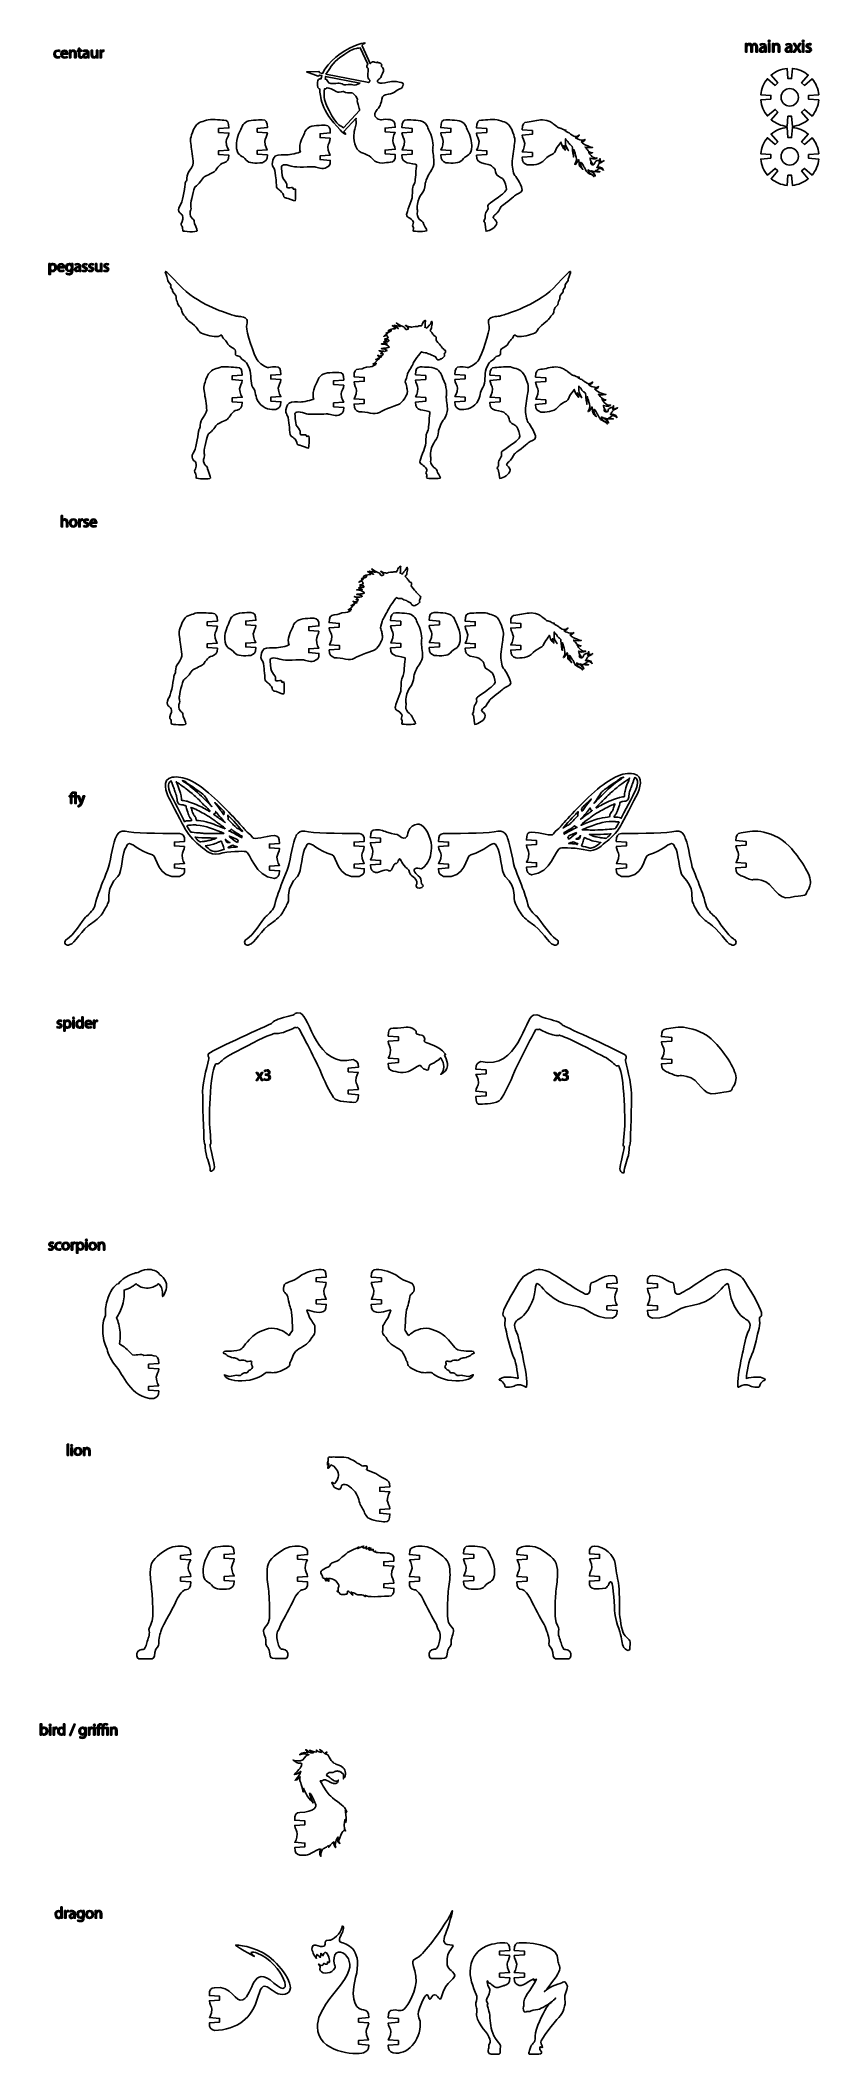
# Model space of a CAD drawing. Extents: x -102 to 434, y -1398 to -13.
import ezdxf

# ---------------------------------------------------------------- set-up
doc = ezdxf.new("R2010")
doc.units = 0
doc.layers.add('LAYER_1', color=7, linetype='CONTINUOUS')

# ---------------------------------------------------------------- blocks, each defined once
blk = doc.blocks.new('*U14')
at = {"layer": 'LAYER_1', "color": 250, "extrusion": (0, 0, -1)}
for points in [[(-383.2, -17), (-383.1, -15.4), (-383.2, -15.4)], [(-383.2, -21.2), (-383.2, -15.4), (-384.1, -21.2)], [(-384.1, -21.2), (-383.2, -15.4), (-384.1, -15.4)], [(-384.1, -21.2), (-384.1, -15.4), (-384.1, -21.2)], [(-384.1, -21.2), (-384.1, -15.4), (-384.1, -16.3)], [(-384.1, -21.2), (-384.1, -16.3), (-384.1, -21.2)], [(-384.1, -21.2), (-384.1, -16.3), (-384.1, -16.3)], [(-384.1, -21.2), (-384.1, -16.3), (-384.2, -21.2)], [(-384.2, -17.7), (-384.2, -16.2), (-384.2, -17.4)], [(-384.2, -17.4), (-384.2, -16.2), (-384.3, -17.2)], [(-384.3, -17.2), (-384.3, -16.1), (-384.4, -16.9)], [(-384.4, -16.9), (-384.4, -15.9), (-384.5, -16.8)], [(-384.5, -16.8), (-384.5, -15.9), (-384.8, -16.5)], [(-384.8, -16.5), (-384.8, -15.6), (-384.8, -16.4)], [(-384.8, -16.4), (-384.8, -15.6), (-385, -16.3)], [(-385, -16.3), (-385, -15.5), (-385.1, -16.3)], [(-385.1, -16.3), (-385.1, -15.5), (-385.2, -16.2)], [(-385.2, -16.2), (-385.2, -15.4), (-385.3, -16.2)], [(-385.3, -16.2), (-385.3, -15.4), (-385.4, -16.2)], [(-385.4, -16.2), (-385.4, -15.3), (-385.6, -16.1)], [(-386.1, -16.2), (-386, -15.3), (-386.1, -15.3)], [(-386.3, -16.3), (-386.1, -15.3), (-386.3, -15.3)], [(-386.3, -16.4), (-386.3, -15.3), (-386.3, -15.3)], [(-386.5, -16.6), (-386.3, -15.3), (-386.5, -15.3)], [(-386.5, -16.6), (-386.5, -15.3), (-386.5, -15.3)], [(-386.7, -16.8), (-386.5, -15.3), (-386.7, -15.4)], [(-386.7, -17.1), (-386.7, -15.4), (-386.7, -15.4)], [(-386.8, -17.2), (-386.7, -15.4), (-386.8, -15.5)], [(-386.8, -17.4), (-386.8, -15.5), (-386.8, -15.5)], [(-386.8, -17.7), (-386.8, -15.5), (-386.8, -15.5)], [(-386.8, -21.2), (-386.8, -15.5), (-387, -21.2)], [(-387, -21.2), (-386.8, -15.5), (-387, -15.6)], [(-387, -21.2), (-387, -15.6), (-387.2, -21.2)], [(-387.2, -21.2), (-387, -15.6), (-387.2, -15.8)], [(-387.2, -21.2), (-387.2, -15.8), (-387.4, -21.2)], [(-387.4, -21.2), (-387.2, -15.8), (-387.4, -16)], [(-387.4, -21.2), (-387.4, -16), (-387.5, -21.2)], [(-387.5, -21.2), (-387.4, -16), (-387.5, -16.2)], [(-387.5, -21.2), (-387.5, -16.2), (-387.6, -21.2)], [(-387.6, -21.2), (-387.5, -16.2), (-387.6, -16.4)], [(-387.6, -21.2), (-387.6, -16.4), (-387.6, -21.2)], [(-387.6, -21.2), (-387.6, -16.4), (-387.6, -16.4)], [(-387.6, -21.2), (-387.6, -16.4), (-387.9, -21.2)], [(-387.9, -17.1), (-387.9, -16), (-387.9, -17.1)], [(-387.9, -17.1), (-387.9, -16), (-388.1, -16.7)], [(-387.9, -17.6), (-387.9, -16.1), (-387.9, -17.3)], [(-387.9, -17.3), (-387.9, -16.1), (-387.9, -17.1)], [(-388.1, -16.7), (-388.1, -15.8), (-388.3, -16.5)], [(-388.3, -16.5), (-388.3, -15.7), (-388.4, -16.4)], [(-388.4, -16.4), (-388.4, -15.6), (-388.6, -16.3)], [(-388.6, -16.3), (-388.6, -15.5), (-388.6, -16.3)], [(-388.6, -16.3), (-388.6, -15.5), (-388.8, -16.2)], [(-388.8, -16.2), (-388.8, -15.4), (-388.9, -16.2)], [(-388.9, -16.2), (-388.9, -15.4), (-389, -16.1)], [(-389, -16.1), (-389, -15.3), (-389.2, -16.1)], [(-389.2, -16.1), (-389.2, -15.3), (-389.2, -16.1)], [(-389.7, -16.2), (-389.6, -15.3), (-389.7, -15.3)], [(-389.9, -16.3), (-389.7, -15.3), (-389.9, -15.3)], [(-390, -16.4), (-389.9, -15.3), (-390, -15.3)], [(-390.1, -16.6), (-390, -15.3), (-390.1, -15.4)], [(-390.2, -16.7), (-390.1, -15.4), (-390.2, -15.4)], [(-390.3, -16.9), (-390.2, -15.4), (-390.3, -15.4)], [(-390.4, -17.2), (-390.3, -15.4), (-390.4, -15.5)], [(-390.4, -17.5), (-390.4, -15.5), (-390.4, -15.5)], [(-390.4, -17.9), (-390.4, -15.5), (-390.4, -15.5)], [(-390.4, -21.2), (-390.4, -15.5), (-390.5, -21.2)], [(-390.5, -21.2), (-390.4, -15.5), (-390.5, -15.5)], [(-390.5, -21.2), (-390.5, -15.5), (-390.8, -21.2)], [(-390.8, -21.2), (-390.5, -15.5), (-390.8, -15.8)], [(-390.8, -21.2), (-390.8, -15.8), (-391.1, -21.2)], [(-391.1, -21.2), (-390.8, -15.8), (-391.1, -16.1)], [(-391.1, -21.2), (-391.1, -16.1), (-391.3, -21.2)], [(-391.3, -21.2), (-391.1, -16.1), (-391.3, -16.5)], [(-391.3, -21.2), (-391.3, -16.5), (-391.4, -21.2)], [(-391.4, -21.2), (-391.3, -16.5), (-391.4, -17.1)], [(-391.4, -21.2), (-391.4, -17.1), (-391.5, -21.2)], [(-391.5, -21.2), (-391.4, -17.1), (-391.5, -17.8)]]:
    blk.add_solid(points, dxfattribs=at)
at = {"layer": 'LAYER_1', "color": 250}
for points in [[(384.2, -21.2), (384.1, -16.3), (384.2, -16.2)], [(384.3, -17.2), (384.2, -16.2), (384.3, -16.1)], [(384.2, -17.4), (384.2, -16.2), (384.2, -16.2)], [(384.4, -16.9), (384.3, -16.1), (384.4, -15.9)], [(384.5, -16.8), (384.4, -15.9), (384.5, -15.9)], [(384.8, -16.5), (384.5, -15.9), (384.8, -15.6)], [(385, -16.3), (384.8, -15.6), (385, -15.5)], [(384.8, -16.4), (384.8, -15.6), (384.8, -15.6)], [(385.1, -16.3), (385, -15.5), (385.1, -15.5)], [(385.2, -16.2), (385.1, -15.5), (385.2, -15.4)], [(385.3, -16.2), (385.2, -15.4), (385.3, -15.4)], [(385.4, -16.2), (385.3, -15.4), (385.4, -15.3)], [(385.6, -16.1), (385.4, -15.3), (385.6, -15.3)], [(385.6, -16.1), (385.6, -15.3), (385.6, -16.1)], [(385.6, -16.1), (385.6, -15.3), (385.6, -15.3)], [(385.6, -16.1), (385.6, -15.3), (385.9, -16.2)], [(385.9, -16.2), (385.6, -15.3), (385.9, -15.3)], [(385.9, -16.2), (385.9, -15.3), (386, -16.2)], [(386, -16.2), (385.9, -15.3), (386, -15.3)], [(386, -16.2), (386, -15.3), (386.1, -16.2)], [(386.1, -16.2), (386.1, -15.3), (386.3, -16.3)], [(386.3, -16.3), (386.3, -15.3), (386.3, -16.4)], [(386.3, -16.4), (386.3, -15.3), (386.5, -16.6)], [(386.5, -16.6), (386.5, -15.3), (386.5, -16.6)], [(386.5, -16.6), (386.5, -15.3), (386.7, -16.8)], [(386.7, -16.8), (386.7, -15.4), (386.7, -17.1)], [(386.7, -17.1), (386.7, -15.4), (386.8, -17.2)], [(386.8, -17.2), (386.8, -15.5), (386.8, -17.4)], [(386.8, -17.4), (386.8, -15.5), (386.8, -17.7)], [(387.9, -21.2), (387.6, -16.4), (387.9, -16.1)], [(388.1, -16.7), (387.9, -16), (388.1, -15.8)], [(387.9, -17.1), (387.9, -16.1), (387.9, -16)], [(387.9, -17.1), (387.9, -16), (387.9, -16)], [(387.9, -17.3), (387.9, -16.1), (387.9, -16.1)], [(388.3, -16.5), (388.1, -15.8), (388.3, -15.7)], [(388.4, -16.4), (388.3, -15.7), (388.4, -15.6)], [(388.6, -16.3), (388.4, -15.6), (388.6, -15.5)], [(388.8, -16.2), (388.6, -15.5), (388.8, -15.4)], [(388.6, -16.3), (388.6, -15.5), (388.6, -15.5)], [(388.9, -16.2), (388.8, -15.4), (388.9, -15.4)], [(389, -16.1), (388.9, -15.4), (389, -15.3)], [(389.2, -16.1), (389, -15.3), (389.2, -15.3)], [(389.2, -16.1), (389.2, -15.3), (389.2, -15.3)], [(389.2, -16.1), (389.2, -15.3), (389.5, -16.2)], [(389.5, -16.2), (389.2, -15.3), (389.5, -15.3)], [(389.5, -16.2), (389.5, -15.3), (389.6, -16.2)], [(389.6, -16.2), (389.5, -15.3), (389.6, -15.3)], [(389.6, -16.2), (389.6, -15.3), (389.7, -16.2)], [(389.7, -16.2), (389.7, -15.3), (389.9, -16.3)], [(389.9, -16.3), (389.9, -15.3), (390, -16.4)], [(390, -16.4), (390, -15.3), (390.1, -16.6)], [(390.1, -16.6), (390.1, -15.4), (390.2, -16.7)], [(390.2, -16.7), (390.2, -15.4), (390.3, -16.9)], [(390.3, -16.9), (390.3, -15.4), (390.4, -17.2)], [(390.4, -17.2), (390.4, -15.5), (390.4, -17.5)], [(390.4, -17.5), (390.4, -15.5), (390.4, -17.9)]]:
    blk.add_solid(points, dxfattribs=at)
blk = doc.blocks.new('*U15')
at = {"layer": 'LAYER_1', "color": 250}
for points in [[(392.8, -19.8), (392.7, -19.7), (392.8, -19.4)], [(392.9, -20.3), (392.8, -19.2), (392.9, -19)], [(392.8, -20.1), (392.8, -19.3), (392.8, -19.2)], [(392.8, -20.1), (392.8, -19.2), (392.9, -20.3)], [(392.8, -20), (392.8, -19.4), (392.8, -19.3)], [(392.8, -20), (392.8, -19.3), (392.8, -20.1)], [(392.8, -19.8), (392.8, -19.4), (392.8, -20)], [(393, -20.5), (392.9, -18.9), (393, -18.7)], [(392.9, -20.3), (392.9, -19), (392.9, -18.9)], [(392.9, -20.3), (392.9, -18.9), (393, -20.5)], [(392.9, -20.3), (392.9, -19), (392.9, -20.3)], [(393.1, -20.7), (393, -18.7), (393.1, -18.5)], [(393, -20.5), (393, -18.7), (393, -20.6)], [(393, -20.6), (393, -18.7), (393, -18.7)], [(393, -20.6), (393, -18.7), (393.1, -20.7)], [(393.1, -20.7), (393.1, -18.5), (393.2, -20.8)], [(393.2, -20.8), (393.1, -18.5), (393.2, -18.5)], [(393.3, -16), (393.2, -15.8), (393.3, -15.7)], [(393.2, -15.9), (393.2, -15.8), (393.2, -15.8)], [(393.2, -15.9), (393.2, -15.8), (393.3, -16)], [(393.2, -20.8), (393.2, -18.5), (393.2, -18.4)], [(393.2, -20.8), (393.2, -18.4), (393.3, -20.9)], [(393.3, -20.9), (393.2, -18.4), (393.3, -18.4)], [(393.2, -20.8), (393.2, -18.5), (393.2, -20.8)], [(393.3, -16), (393.3, -15.7), (393.4, -16.5)], [(393.4, -16.5), (393.3, -15.7), (393.4, -15.7)], [(393.4, -21), (393.3, -18.4), (393.4, -18.2)], [(393.3, -20.9), (393.3, -18.4), (393.4, -21)], [(393.4, -16.5), (393.4, -15.7), (393.4, -15.6)], [(393.4, -16.5), (393.4, -15.6), (393.4, -15.6)], [(393.6, -16.4), (393.4, -15.6), (393.6, -15.6)], [(393.6, -21.1), (393.4, -18.2), (393.6, -18.1)], [(393.4, -21), (393.4, -18.2), (393.4, -21)], [(393.4, -21), (393.4, -18.2), (393.4, -18.2)], [(393.4, -21), (393.4, -18.2), (393.4, -21)], [(393.4, -21), (393.4, -18.2), (393.4, -18.2)], [(393.4, -21), (393.4, -18.2), (393.6, -21.1)], [(393.6, -16.3), (393.6, -15.6), (393.6, -15.5)], [(393.7, -16.3), (393.6, -15.5), (393.7, -15.5)], [(393.7, -21.2), (393.6, -18.1), (393.7, -18)], [(393.6, -21.1), (393.6, -18.1), (393.6, -21.1)], [(393.6, -21.1), (393.6, -18.1), (393.6, -18.1)], [(393.6, -21.1), (393.6, -18.1), (393.7, -21.2)], [(393.7, -16.3), (393.7, -15.5), (393.7, -15.5)], [(393.8, -16.3), (393.7, -15.5), (393.8, -15.5)], [(393.7, -21.2), (393.7, -18), (393.7, -21.2)], [(393.7, -21.2), (393.7, -18), (393.7, -18)], [(393.7, -21.2), (393.7, -18), (393.8, -21.2)], [(393.8, -21.2), (393.7, -18), (393.8, -18)], [(393.8, -16.3), (393.8, -15.5), (393.8, -15.5)], [(393.8, -16.3), (393.8, -15.5), (393.8, -15.5)], [(393.8, -16.3), (393.8, -15.5), (393.8, -15.5)], [(393.8, -16.3), (393.8, -15.5), (393.8, -15.5)], [(393.9, -16.3), (393.8, -15.5), (393.9, -15.5)], [(393.8, -19.2), (393.8, -18), (393.8, -17.9)], [(393.9, -19.2), (393.8, -17.9), (393.9, -17.9)], [(393.8, -19.5), (393.8, -18), (393.8, -18)], [(393.8, -19.3), (393.8, -18), (393.8, -18)], [(393.8, -19.3), (393.8, -18), (393.8, -18)], [(393.8, -21.2), (393.8, -19.5), (393.8, -21.2)], [(393.8, -21.2), (393.8, -19.7), (393.8, -21.2)], [(393.8, -21.2), (393.8, -19.7), (393.8, -21.2)], [(393.8, -21.2), (393.8, -19.8), (393.8, -21.2)], [(393.8, -21.2), (393.8, -19.9), (393.9, -21.2)], [(393.9, -16.2), (393.9, -15.5), (393.9, -15.4)], [(393.9, -16.2), (393.9, -15.4), (393.9, -15.4)], [(394, -16.2), (393.9, -15.4), (394, -15.4)], [(393.9, -16.2), (393.9, -15.5), (393.9, -15.5)], [(393.9, -16.2), (393.9, -15.5), (393.9, -15.5)], [(393.9, -19.1), (393.9, -17.9), (393.9, -17.9)], [(393.9, -19.1), (393.9, -17.9), (393.9, -17.9)], [(393.9, -19), (393.9, -17.9), (393.9, -17.9)], [(393.9, -19), (393.9, -17.9), (393.9, -17.9)], [(394, -18.9), (393.9, -17.9), (394, -17.9)], [(393.9, -21.2), (393.9, -19.9), (393.9, -21.2)], [(393.9, -21.2), (393.9, -20), (393.9, -21.2)], [(393.9, -21.2), (393.9, -20), (393.9, -21.2)], [(393.9, -21.2), (393.9, -20.1), (393.9, -21.2)], [(393.9, -21.2), (393.9, -20.1), (394, -21.3)], [(394, -16.2), (394, -15.4), (394, -15.4)], [(394, -16.2), (394, -15.4), (394, -15.4)], [(394, -16.2), (394, -15.4), (394, -15.4)], [(394.1, -16.2), (394, -15.4), (394.1, -15.4)], [(394.1, -18.8), (394, -17.9), (394.1, -17.8)], [(394, -18.9), (394, -17.9), (394, -17.9)], [(394, -18.9), (394, -17.9), (394, -17.9)], [(394, -18.9), (394, -17.9), (394, -17.9)], [(394, -21.3), (394, -20.2), (394, -21.3)], [(394, -21.3), (394, -20.2), (394, -21.3)], [(394, -21.3), (394, -20.2), (394, -21.3)], [(394, -21.3), (394, -20.2), (394.1, -21.3)], [(394.1, -16.2), (394.1, -15.4), (394.1, -15.4)], [(394.1, -16.2), (394.1, -15.4), (394.1, -15.4)], [(394.1, -16.2), (394.1, -15.4), (394.1, -15.4)], [(394.1, -16.2), (394.1, -15.4), (394.1, -15.4)], [(394.2, -16.1), (394.1, -15.4), (394.2, -15.4)], [(394.1, -18.8), (394.1, -17.8), (394.1, -17.8)], [(394.1, -18.8), (394.1, -17.8), (394.1, -17.8)], [(394.1, -18.7), (394.1, -17.8), (394.1, -17.8)], [(394.1, -18.7), (394.1, -17.8), (394.1, -17.8)], [(394.2, -18.7), (394.1, -17.8), (394.2, -17.8)], [(394.1, -21.3), (394.1, -20.3), (394.1, -21.3)], [(394.1, -21.3), (394.1, -20.3), (394.1, -21.3)], [(394.1, -21.3), (394.1, -20.3), (394.1, -21.3)], [(394.1, -21.3), (394.1, -20.3), (394.1, -21.3)], [(394.1, -21.3), (394.1, -20.3), (394.2, -21.3)], [(394.2, -16.1), (394.2, -15.4), (394.2, -15.4)], [(394.3, -16.1), (394.2, -15.4), (394.3, -15.4)], [(394.2, -18.7), (394.2, -17.8), (394.2, -17.8)], [(394.3, -18.6), (394.2, -17.8), (394.3, -17.8)], [(394.2, -21.3), (394.2, -20.4), (394.2, -21.3)], [(394.2, -21.3), (394.2, -20.4), (394.3, -21.3)], [(394.4, -16.1), (394.3, -15.4), (394.4, -15.3)], [(394.4, -18.5), (394.3, -17.8), (394.4, -17.7)], [(394.3, -21.3), (394.3, -20.4), (394.4, -21.3)], [(394.4, -16.1), (394.4, -15.3), (394.4, -15.3)], [(394.5, -16.1), (394.4, -15.3), (394.5, -15.3)], [(394.4, -18.5), (394.4, -17.7), (394.4, -17.7)], [(394.5, -18.5), (394.4, -17.7), (394.5, -17.7)], [(394.4, -21.3), (394.4, -20.5), (394.4, -21.3)], [(394.4, -21.3), (394.4, -20.5), (394.5, -21.3)], [(394.5, -16.1), (394.5, -15.3), (394.5, -15.3)], [(394.5, -16.1), (394.5, -15.3), (394.5, -15.3)], [(394.6, -16.1), (394.5, -15.3), (394.6, -15.3)], [(394.5, -18.5), (394.5, -17.7), (394.5, -17.7)], [(394.5, -18.5), (394.5, -17.7), (394.5, -17.7)], [(394.6, -18.5), (394.5, -17.7), (394.6, -17.7)], [(394.5, -21.3), (394.5, -20.5), (394.5, -21.3)], [(394.6, -16.1), (394.6, -15.3), (394.6, -15.3)], [(394.7, -16.1), (394.6, -15.3), (394.7, -15.3)], [(394.7, -18.4), (394.6, -17.7), (394.7, -17.6)], [(394.6, -18.5), (394.6, -17.7), (394.6, -17.7)], [(394.8, -16.1), (394.7, -15.3), (394.8, -15.3)], [(394.8, -18.4), (394.7, -17.6), (394.8, -17.6)], [(394.8, -16.1), (394.8, -15.3), (394.8, -15.3)], [(394.8, -16.1), (394.8, -15.3), (394.8, -15.3)], [(394.9, -16), (394.8, -15.3), (394.9, -15.3)], [(394.8, -18.4), (394.8, -17.6), (394.8, -17.6)], [(394.8, -18.4), (394.8, -17.6), (394.8, -17.6)], [(394.9, -18.4), (394.8, -17.6), (394.9, -17.6)], [(394.9, -21.3), (394.8, -20.6), (394.9, -20.6)], [(394.8, -21.3), (394.8, -20.6), (394.8, -20.6)], [(394.9, -16), (394.9, -15.3), (394.9, -16)], [(394.9, -16), (394.9, -15.3), (394.9, -15.3)], [(394.9, -16), (394.9, -15.3), (395, -16)], [(395, -16), (394.9, -15.3), (395, -15.3)], [(394.9, -18.4), (394.9, -17.6), (394.9, -17.6)], [(395, -18.3), (394.9, -17.6), (395, -17.6)], [(394.9, -21.3), (394.9, -20.6), (394.9, -20.6)], [(395, -21.3), (394.9, -20.6), (395, -20.5)], [(395, -16), (395, -15.3), (395.1, -16.1)], [(395.1, -16.1), (395, -15.3), (395.1, -15.3)], [(395.1, -18.3), (395, -17.6), (395.1, -17.6)], [(395.1, -21.3), (395, -20.5), (395.1, -20.5)], [(395.1, -16.1), (395.1, -15.3), (395.1, -16.1)], [(395.1, -16.1), (395.1, -15.3), (395.1, -15.3)], [(395.1, -16.1), (395.1, -15.3), (395.1, -16.1)], [(395.1, -16.1), (395.1, -15.3), (395.2, -16.1)], [(395.1, -18.3), (395.1, -17.6), (395.1, -17.6)], [(395.1, -18.3), (395.1, -17.6), (395.1, -17.6)], [(395.2, -18.3), (395.1, -17.6), (395.2, -17.6)], [(395.1, -21.3), (395.1, -20.5), (395.1, -20.5)], [(395.1, -21.3), (395.1, -20.5), (395.1, -20.5)], [(395.2, -21.2), (395.1, -20.5), (395.2, -20.5)], [(395.2, -16.1), (395.2, -15.3), (395.2, -16.1)], [(395.2, -16.1), (395.2, -15.3), (395.3, -16.1)], [(395.2, -18.3), (395.2, -17.6), (395.2, -17.6)], [(395.3, -18.3), (395.2, -17.6), (395.3, -17.6)], [(395.2, -21.2), (395.2, -20.5), (395.2, -20.5)], [(395.3, -21.2), (395.2, -20.5), (395.3, -20.5)], [(395.3, -16.1), (395.3, -15.3), (395.3, -16.1)], [(395.3, -16.1), (395.3, -15.3), (395.4, -16.1)], [(395.3, -18.3), (395.3, -17.6), (395.3, -17.6)], [(395.4, -18.3), (395.3, -17.6), (395.4, -17.6)], [(395.3, -21.2), (395.3, -20.5), (395.3, -20.5)], [(395.4, -21.2), (395.3, -20.5), (395.4, -20.5)], [(395.4, -16.1), (395.4, -15.3), (395.4, -16.1)], [(395.4, -16.1), (395.4, -15.3), (395.4, -16.1)], [(395.4, -16.1), (395.4, -15.3), (395.4, -16.1)], [(395.4, -16.1), (395.4, -15.3), (395.4, -16.1)], [(395.4, -16.1), (395.4, -15.3), (395.5, -16.2)], [(395.4, -18.3), (395.4, -17.6), (395.4, -17.5)], [(395.4, -18.3), (395.4, -17.5), (395.4, -17.5)], [(395.4, -18.3), (395.4, -17.5), (395.4, -17.5)], [(395.4, -18.3), (395.4, -17.5), (395.4, -17.5)], [(395.5, -18.3), (395.4, -17.5), (395.5, -17.5)], [(395.4, -21.2), (395.4, -20.5), (395.4, -20.4)], [(395.4, -21.2), (395.4, -20.4), (395.4, -20.4)], [(395.4, -21.2), (395.4, -20.4), (395.4, -20.4)], [(395.4, -21.1), (395.4, -20.4), (395.4, -20.4)], [(395.5, -21.1), (395.4, -20.4), (395.5, -20.4)], [(395.5, -16.2), (395.5, -15.3), (395.6, -16.2)], [(395.6, -18.3), (395.5, -17.5), (395.6, -17.5)], [(395.6, -21.1), (395.5, -20.4), (395.6, -20.3)], [(395.6, -16.2), (395.6, -15.3), (395.6, -16.2)], [(395.6, -16.2), (395.6, -15.3), (395.7, -16.2)], [(395.6, -18.3), (395.6, -17.5), (395.6, -17.5)], [(395.7, -18.3), (395.6, -17.5), (395.7, -17.5)], [(395.6, -21.1), (395.6, -20.3), (395.6, -20.3)], [(395.7, -21), (395.6, -20.3), (395.7, -20.3)], [(395.7, -16.2), (395.7, -15.3), (395.7, -16.2)], [(395.7, -16.2), (395.7, -15.3), (395.8, -16.3)], [(395.7, -18.2), (395.7, -17.5), (395.7, -17.5)], [(395.8, -18.2), (395.7, -17.5), (395.8, -17.5)], [(395.8, -20.9), (395.7, -20.3), (395.8, -20.2)], [(395.7, -21), (395.7, -20.3), (395.7, -20.3)], [(395.8, -16.3), (395.8, -15.4), (395.8, -16.3)], [(395.8, -16.3), (395.8, -15.4), (395.9, -16.3)], [(395.8, -18.2), (395.8, -17.5), (395.8, -17.5)], [(395.9, -18.2), (395.8, -17.5), (395.9, -17.5)], [(395.9, -20.9), (395.8, -20.2), (395.9, -20.1)], [(395.8, -20.9), (395.8, -20.2), (395.8, -20.2)], [(395.9, -16.3), (395.9, -15.4), (395.9, -16.4)], [(395.9, -16.4), (395.9, -15.4), (395.9, -16.4)], [(395.9, -16.4), (395.9, -15.4), (396, -16.5)], [(395.9, -18.2), (395.9, -17.5), (395.9, -17.5)], [(395.9, -18.2), (395.9, -17.5), (395.9, -17.5)], [(396, -18.2), (395.9, -17.5), (396, -17.5)], [(395.9, -20.8), (395.9, -20.1), (395.9, -20)], [(396, -20.8), (395.9, -20), (396, -20)], [(395.9, -20.9), (395.9, -20.1), (395.9, -20.1)], [(396, -16.5), (396, -15.4), (396, -16.5)], [(396, -16.5), (396, -15.4), (396, -16.5)], [(396, -16.5), (396, -15.4), (396.1, -16.7)], [(396, -18.2), (396, -17.5), (396, -17.5)], [(396, -18.2), (396, -17.5), (396, -17.5)], [(396.1, -18.2), (396, -17.5), (396.1, -17.5)], [(396.1, -20.7), (396, -19.9), (396.1, -19.8)], [(396, -20.8), (396, -20), (396, -19.9)], [(396, -20.8), (396, -19.9), (396, -19.9)], [(396.1, -16.7), (396.1, -15.5), (396.1, -16.8)], [(396.1, -16.8), (396.1, -15.5), (396.2, -16.8)], [(396.1, -18.2), (396.1, -17.5), (396.1, -17.5)], [(396.2, -18.2), (396.1, -17.5), (396.2, -17.5)], [(396.1, -20.7), (396.1, -19.8), (396.1, -19.7)], [(396.2, -20.6), (396.1, -19.7), (396.2, -19.7)], [(396.2, -16.8), (396.2, -15.5), (396.2, -16.9)], [(396.2, -16.9), (396.2, -15.5), (396.2, -17)], [(396.2, -17), (396.2, -15.5), (396.2, -17)], [(396.2, -17), (396.2, -15.5), (396.2, -17.4)], [(396.2, -18.2), (396.2, -17.5), (396.2, -17.5)], [(396.2, -18.2), (396.2, -17.5), (396.2, -17.5)], [(396.2, -18.2), (396.2, -17.5), (396.2, -17.5)], [(396.2, -18.2), (396.2, -17.5), (396.2, -17.5)], [(396.3, -20.5), (396.2, -19.4), (396.3, -19.2)], [(396.2, -20.5), (396.2, -19.6), (396.2, -19.4)], [(396.2, -20.5), (396.2, -19.4), (396.2, -19.4)], [(396.2, -20.6), (396.2, -19.7), (396.2, -19.6)], [(396.2, -20.6), (396.2, -19.6), (396.2, -19.6)], [(396.2, -20.6), (396.2, -19.7), (396.2, -19.7)], [(396.3, -20.5), (396.3, -15.6), (396.4, -20.8)], [(396.4, -20.8), (396.4, -15.6), (396.4, -21.2)]]:
    blk.add_solid(points, dxfattribs=at)
at = {"layer": 'LAYER_1', "color": 250, "extrusion": (0, 0, -1)}
for points in [[(-393.4, -16.5), (-393.4, -15.6), (-393.4, -16.5)], [(-393.4, -16.5), (-393.4, -15.6), (-393.6, -16.4)], [(-393.4, -16.5), (-393.4, -15.7), (-393.4, -16.5)], [(-393.6, -16.3), (-393.6, -15.5), (-393.7, -16.3)], [(-393.6, -16.4), (-393.6, -15.6), (-393.6, -16.3)], [(-393.7, -16.3), (-393.7, -15.5), (-393.7, -16.3)], [(-393.7, -16.3), (-393.7, -15.5), (-393.8, -16.3)], [(-393.8, -16.3), (-393.8, -15.5), (-393.8, -16.3)], [(-393.8, -16.3), (-393.8, -15.5), (-393.8, -16.3)], [(-393.8, -16.3), (-393.8, -15.5), (-393.8, -16.3)], [(-393.8, -16.3), (-393.8, -15.5), (-393.8, -16.3)], [(-393.8, -16.3), (-393.8, -15.5), (-393.9, -16.3)], [(-393.8, -19.2), (-393.8, -17.9), (-393.9, -19.2)], [(-393.8, -19.5), (-393.8, -18), (-393.8, -19.5)], [(-393.8, -19.5), (-393.8, -18), (-393.8, -19.3)], [(-393.8, -19.3), (-393.8, -18), (-393.8, -19.3)], [(-393.8, -19.3), (-393.8, -18), (-393.8, -19.2)], [(-393.8, -21.2), (-393.8, -19.5), (-393.8, -19.7)], [(-393.8, -21.2), (-393.8, -19.7), (-393.8, -19.7)], [(-393.8, -21.2), (-393.8, -19.7), (-393.8, -19.8)], [(-393.8, -21.2), (-393.8, -19.8), (-393.8, -19.9)], [(-393.9, -21.2), (-393.8, -19.9), (-393.9, -19.9)], [(-393.9, -16.2), (-393.9, -15.4), (-393.9, -16.2)], [(-393.9, -16.2), (-393.9, -15.4), (-394, -16.2)], [(-393.9, -16.3), (-393.9, -15.5), (-393.9, -16.2)], [(-393.9, -16.2), (-393.9, -15.5), (-393.9, -16.2)], [(-393.9, -16.2), (-393.9, -15.5), (-393.9, -16.2)], [(-393.9, -19.2), (-393.9, -17.9), (-393.9, -19.1)], [(-393.9, -19.1), (-393.9, -17.9), (-393.9, -19.1)], [(-393.9, -19.1), (-393.9, -17.9), (-393.9, -19)], [(-393.9, -19), (-393.9, -17.9), (-393.9, -19)], [(-393.9, -19), (-393.9, -17.9), (-394, -18.9)], [(-393.9, -21.2), (-393.9, -19.9), (-393.9, -20)], [(-393.9, -21.2), (-393.9, -20), (-393.9, -20)], [(-393.9, -21.2), (-393.9, -20), (-393.9, -20.1)], [(-393.9, -21.2), (-393.9, -20.1), (-393.9, -20.1)], [(-394, -21.3), (-393.9, -20.1), (-394, -20.2)], [(-394, -16.2), (-394, -15.4), (-394, -16.2)], [(-394, -16.2), (-394, -15.4), (-394, -16.2)], [(-394, -16.2), (-394, -15.4), (-394, -16.2)], [(-394, -16.2), (-394, -15.4), (-394.1, -16.2)], [(-394, -18.9), (-394, -17.9), (-394, -18.9)], [(-394, -18.9), (-394, -17.9), (-394, -18.9)], [(-394, -18.9), (-394, -17.9), (-394, -18.9)], [(-394, -18.9), (-394, -17.9), (-394.1, -18.8)], [(-394, -21.3), (-394, -20.2), (-394, -20.2)], [(-394, -21.3), (-394, -20.2), (-394, -20.2)], [(-394, -21.3), (-394, -20.2), (-394, -20.2)], [(-394.1, -21.3), (-394, -20.2), (-394.1, -20.3)], [(-394.1, -16.2), (-394.1, -15.4), (-394.1, -16.2)], [(-394.1, -16.2), (-394.1, -15.4), (-394.1, -16.2)], [(-394.1, -16.2), (-394.1, -15.4), (-394.1, -16.2)], [(-394.1, -16.2), (-394.1, -15.4), (-394.1, -16.2)], [(-394.1, -16.2), (-394.1, -15.4), (-394.2, -16.1)], [(-394.1, -18.8), (-394.1, -17.8), (-394.1, -18.8)], [(-394.1, -18.8), (-394.1, -17.8), (-394.1, -18.8)], [(-394.1, -18.8), (-394.1, -17.8), (-394.1, -18.7)], [(-394.1, -18.7), (-394.1, -17.8), (-394.1, -18.7)], [(-394.1, -18.7), (-394.1, -17.8), (-394.2, -18.7)], [(-394.1, -21.3), (-394.1, -20.3), (-394.1, -20.3)], [(-394.1, -21.3), (-394.1, -20.3), (-394.1, -20.3)], [(-394.1, -21.3), (-394.1, -20.3), (-394.1, -20.3)], [(-394.1, -21.3), (-394.1, -20.3), (-394.1, -20.3)], [(-394.2, -21.3), (-394.1, -20.3), (-394.2, -20.4)], [(-394.2, -16.1), (-394.2, -15.4), (-394.2, -16.1)], [(-394.2, -16.1), (-394.2, -15.4), (-394.3, -16.1)], [(-394.2, -18.7), (-394.2, -17.8), (-394.2, -18.7)], [(-394.2, -18.7), (-394.2, -17.8), (-394.3, -18.6)], [(-394.2, -21.3), (-394.2, -20.4), (-394.2, -20.4)], [(-394.3, -21.3), (-394.2, -20.4), (-394.3, -20.4)], [(-394.3, -16.1), (-394.3, -15.4), (-394.4, -16.1)], [(-394.3, -18.6), (-394.3, -17.8), (-394.4, -18.5)], [(-394.4, -21.3), (-394.3, -20.4), (-394.4, -20.5)], [(-394.4, -16.1), (-394.4, -15.3), (-394.4, -16.1)], [(-394.4, -16.1), (-394.4, -15.3), (-394.5, -16.1)], [(-394.4, -18.5), (-394.4, -17.7), (-394.4, -18.5)], [(-394.4, -18.5), (-394.4, -17.7), (-394.5, -18.5)], [(-394.4, -21.3), (-394.4, -20.5), (-394.4, -20.5)], [(-394.5, -21.3), (-394.4, -20.5), (-394.5, -20.5)], [(-394.5, -16.1), (-394.5, -15.3), (-394.5, -16.1)], [(-394.5, -16.1), (-394.5, -15.3), (-394.5, -16.1)], [(-394.5, -16.1), (-394.5, -15.3), (-394.6, -16.1)], [(-394.5, -18.5), (-394.5, -17.7), (-394.5, -18.5)], [(-394.5, -18.5), (-394.5, -17.7), (-394.5, -18.5)], [(-394.5, -18.5), (-394.5, -17.7), (-394.6, -18.5)], [(-394.5, -21.3), (-394.5, -20.5), (-394.5, -20.5)], [(-394.5, -21.3), (-394.5, -20.5), (-394.5, -21.3)], [(-394.5, -21.3), (-394.5, -20.5), (-394.5, -20.5)], [(-394.5, -21.3), (-394.5, -20.5), (-394.6, -21.3)], [(-394.6, -21.3), (-394.5, -20.5), (-394.6, -20.5)], [(-394.6, -16.1), (-394.6, -15.3), (-394.6, -16.1)], [(-394.6, -16.1), (-394.6, -15.3), (-394.7, -16.1)], [(-394.6, -18.5), (-394.6, -17.7), (-394.6, -18.5)], [(-394.6, -18.5), (-394.6, -17.7), (-394.7, -18.4)], [(-394.6, -21.3), (-394.6, -20.5), (-394.6, -21.3)], [(-394.6, -21.3), (-394.6, -20.5), (-394.6, -20.5)], [(-394.6, -21.3), (-394.6, -20.5), (-394.7, -21.3)], [(-394.7, -21.3), (-394.6, -20.5), (-394.7, -20.6)], [(-394.7, -16.1), (-394.7, -15.3), (-394.8, -16.1)], [(-394.7, -18.4), (-394.7, -17.6), (-394.8, -18.4)], [(-394.7, -21.3), (-394.7, -20.6), (-394.8, -21.3)], [(-394.8, -21.3), (-394.7, -20.6), (-394.8, -20.6)], [(-394.8, -16.1), (-394.8, -15.3), (-394.8, -16.1)], [(-394.8, -16.1), (-394.8, -15.3), (-394.8, -16.1)], [(-394.8, -16.1), (-394.8, -15.3), (-394.9, -16)], [(-394.8, -18.4), (-394.8, -17.6), (-394.8, -18.4)], [(-394.8, -18.4), (-394.8, -17.6), (-394.8, -18.4)], [(-394.8, -18.4), (-394.8, -17.6), (-394.9, -18.4)], [(-394.8, -21.3), (-394.8, -20.6), (-394.8, -21.3)], [(-394.8, -21.3), (-394.8, -20.6), (-394.8, -20.6)], [(-394.8, -21.3), (-394.8, -20.6), (-394.8, -21.3)], [(-394.8, -21.3), (-394.8, -20.6), (-394.9, -21.3)], [(-394.9, -18.4), (-394.9, -17.6), (-394.9, -18.4)], [(-394.9, -18.4), (-394.9, -17.6), (-395, -18.3)], [(-394.9, -21.3), (-394.9, -20.6), (-394.9, -21.3)], [(-394.9, -21.3), (-394.9, -20.6), (-395, -21.3)], [(-395, -18.3), (-395, -17.6), (-395.1, -18.3)], [(-395, -21.3), (-395, -20.5), (-395.1, -21.3)], [(-395.1, -16.1), (-395.1, -15.3), (-395.1, -15.3)], [(-395.2, -16.1), (-395.1, -15.3), (-395.2, -15.3)], [(-395.1, -18.3), (-395.1, -17.6), (-395.1, -18.3)], [(-395.1, -18.3), (-395.1, -17.6), (-395.1, -18.3)], [(-395.1, -18.3), (-395.1, -17.6), (-395.2, -18.3)], [(-395.1, -21.3), (-395.1, -20.5), (-395.1, -21.3)], [(-395.1, -21.3), (-395.1, -20.5), (-395.1, -21.3)], [(-395.1, -21.3), (-395.1, -20.5), (-395.2, -21.2)], [(-395.2, -16.1), (-395.2, -15.3), (-395.2, -15.3)], [(-395.3, -16.1), (-395.2, -15.3), (-395.3, -15.3)], [(-395.2, -18.3), (-395.2, -17.6), (-395.2, -18.3)], [(-395.2, -18.3), (-395.2, -17.6), (-395.3, -18.3)], [(-395.2, -21.2), (-395.2, -20.5), (-395.2, -21.2)], [(-395.2, -21.2), (-395.2, -20.5), (-395.3, -21.2)], [(-395.3, -16.1), (-395.3, -15.3), (-395.3, -15.3)], [(-395.4, -16.1), (-395.3, -15.3), (-395.4, -15.3)], [(-395.3, -18.3), (-395.3, -17.6), (-395.3, -18.3)], [(-395.3, -18.3), (-395.3, -17.6), (-395.4, -18.3)], [(-395.3, -21.2), (-395.3, -20.5), (-395.3, -21.2)], [(-395.3, -21.2), (-395.3, -20.5), (-395.4, -21.2)], [(-395.4, -16.1), (-395.4, -15.3), (-395.4, -15.3)], [(-395.4, -16.1), (-395.4, -15.3), (-395.4, -15.3)], [(-395.4, -16.1), (-395.4, -15.3), (-395.4, -15.3)], [(-395.4, -16.1), (-395.4, -15.3), (-395.4, -15.3)], [(-395.5, -16.2), (-395.4, -15.3), (-395.5, -15.3)], [(-395.4, -18.3), (-395.4, -17.5), (-395.4, -18.3)], [(-395.4, -18.3), (-395.4, -17.5), (-395.4, -18.3)], [(-395.4, -18.3), (-395.4, -17.5), (-395.4, -18.3)], [(-395.4, -18.3), (-395.4, -17.5), (-395.5, -18.3)], [(-395.4, -18.3), (-395.4, -17.6), (-395.4, -18.3)], [(-395.4, -21.2), (-395.4, -20.4), (-395.4, -21.2)], [(-395.4, -21.2), (-395.4, -20.4), (-395.4, -21.2)], [(-395.4, -21.2), (-395.4, -20.4), (-395.4, -21.1)], [(-395.4, -21.1), (-395.4, -20.4), (-395.5, -21.1)], [(-395.4, -21.2), (-395.4, -20.5), (-395.4, -21.2)], [(-395.6, -16.2), (-395.5, -15.3), (-395.6, -15.3)], [(-395.5, -18.3), (-395.5, -17.5), (-395.6, -18.3)], [(-395.5, -21.1), (-395.5, -20.4), (-395.6, -21.1)], [(-395.6, -16.2), (-395.6, -15.3), (-395.6, -15.3)], [(-395.7, -16.2), (-395.6, -15.3), (-395.7, -15.3)], [(-395.6, -18.3), (-395.6, -17.5), (-395.6, -18.3)], [(-395.6, -18.3), (-395.6, -17.5), (-395.7, -18.3)], [(-395.6, -21.1), (-395.6, -20.3), (-395.6, -21.1)], [(-395.6, -21.1), (-395.6, -20.3), (-395.7, -21)], [(-395.7, -16.2), (-395.7, -15.3), (-395.7, -15.3)], [(-395.8, -16.3), (-395.7, -15.3), (-395.8, -15.4)], [(-395.7, -18.3), (-395.7, -17.5), (-395.7, -18.2)], [(-395.7, -18.2), (-395.7, -17.5), (-395.8, -18.2)], [(-395.7, -21), (-395.7, -20.3), (-395.7, -21)], [(-395.7, -21), (-395.7, -20.3), (-395.8, -20.9)], [(-395.8, -16.3), (-395.8, -15.4), (-395.8, -15.4)], [(-395.9, -16.3), (-395.8, -15.4), (-395.9, -15.4)], [(-395.8, -18.2), (-395.8, -17.5), (-395.8, -18.2)], [(-395.8, -18.2), (-395.8, -17.5), (-395.9, -18.2)], [(-395.8, -20.9), (-395.8, -20.2), (-395.8, -20.9)], [(-395.8, -20.9), (-395.8, -20.2), (-395.9, -20.9)], [(-395.9, -16.4), (-395.9, -15.4), (-395.9, -15.4)], [(-395.9, -16.4), (-395.9, -15.4), (-395.9, -15.4)], [(-396, -16.5), (-395.9, -15.4), (-396, -15.4)], [(-395.9, -18.2), (-395.9, -17.5), (-395.9, -18.2)], [(-395.9, -18.2), (-395.9, -17.5), (-395.9, -18.2)], [(-395.9, -18.2), (-395.9, -17.5), (-396, -18.2)], [(-395.9, -20.8), (-395.9, -20), (-396, -20.8)], [(-395.9, -20.9), (-395.9, -20.1), (-395.9, -20.9)], [(-395.9, -20.9), (-395.9, -20.1), (-395.9, -20.8)], [(-396, -16.5), (-396, -15.4), (-396, -15.4)], [(-396, -16.5), (-396, -15.4), (-396, -15.4)], [(-396.1, -16.7), (-396, -15.4), (-396.1, -15.5)], [(-396, -18.2), (-396, -17.5), (-396, -18.2)], [(-396, -18.2), (-396, -17.5), (-396, -18.2)], [(-396, -18.2), (-396, -17.5), (-396.1, -18.2)], [(-396, -20.8), (-396, -19.9), (-396, -20.8)], [(-396, -20.8), (-396, -19.9), (-396.1, -20.7)], [(-396, -20.8), (-396, -20), (-396, -20.8)], [(-396.1, -16.8), (-396.1, -15.5), (-396.1, -15.5)], [(-396.2, -16.8), (-396.1, -15.5), (-396.2, -15.5)], [(-396.1, -18.2), (-396.1, -17.5), (-396.1, -18.2)], [(-396.1, -18.2), (-396.1, -17.5), (-396.2, -18.2)], [(-396.1, -20.7), (-396.1, -19.7), (-396.2, -20.6)], [(-396.1, -20.7), (-396.1, -19.8), (-396.1, -20.7)], [(-396.2, -16.9), (-396.2, -15.5), (-396.2, -15.5)], [(-396.2, -17), (-396.2, -15.5), (-396.2, -15.5)], [(-396.2, -17), (-396.2, -15.5), (-396.2, -15.5)], [(-396.2, -17.4), (-396.2, -15.5), (-396.2, -15.5)], [(-396.2, -18.2), (-396.2, -15.5), (-396.2, -18.2)], [(-396.2, -18.2), (-396.2, -15.5), (-396.2, -15.5)], [(-396.2, -18.2), (-396.2, -15.5), (-396.3, -18.2)], [(-396.3, -18.2), (-396.2, -15.5), (-396.3, -15.5)], [(-396.2, -18.2), (-396.2, -17.5), (-396.2, -18.2)], [(-396.2, -18.2), (-396.2, -17.5), (-396.2, -18.2)], [(-396.2, -18.2), (-396.2, -17.5), (-396.2, -18.2)], [(-396.2, -18.2), (-396.2, -17.5), (-396.2, -18.2)], [(-396.2, -20.5), (-396.2, -19.4), (-396.2, -20.5)], [(-396.2, -20.5), (-396.2, -19.4), (-396.3, -20.5)], [(-396.2, -20.6), (-396.2, -19.6), (-396.2, -20.6)], [(-396.2, -20.6), (-396.2, -19.6), (-396.2, -20.5)], [(-396.2, -20.6), (-396.2, -19.7), (-396.2, -20.6)], [(-396.2, -20.6), (-396.2, -19.7), (-396.2, -20.6)], [(-396.3, -20.5), (-396.3, -15.5), (-396.3, -20.5)], [(-396.3, -20.5), (-396.3, -15.5), (-396.3, -15.5)], [(-396.3, -20.5), (-396.3, -15.5), (-396.3, -20.5)], [(-396.3, -20.5), (-396.3, -15.5), (-396.3, -15.6)], [(-396.4, -20.8), (-396.3, -15.6), (-396.4, -15.6)], [(-396.4, -21.2), (-396.4, -15.6), (-396.4, -15.6)], [(-396.4, -21.2), (-396.4, -15.6), (-396.5, -21.2)], [(-396.5, -21.2), (-396.4, -15.6), (-396.5, -15.7)], [(-396.5, -21.2), (-396.5, -15.7), (-396.7, -21.2)], [(-396.7, -21.2), (-396.5, -15.7), (-396.7, -15.9)], [(-396.7, -21.2), (-396.7, -15.9), (-396.8, -21.2)], [(-396.8, -21.2), (-396.7, -15.9), (-396.8, -16)], [(-396.8, -21.2), (-396.8, -16), (-397, -21.2)], [(-397, -21.2), (-396.8, -16), (-397, -16.4)], [(-397, -21.2), (-397, -16.4), (-397.2, -21.2)], [(-397.2, -21.2), (-397, -16.4), (-397.2, -16.8)], [(-397.2, -21.2), (-397.2, -16.8), (-397.3, -21.2)], [(-397.3, -21.2), (-397.2, -16.8), (-397.3, -17.2)], [(-397.3, -21.2), (-397.3, -17.2), (-397.3, -21.2)], [(-397.3, -21.2), (-397.3, -17.2), (-397.3, -17.6)], [(-397.3, -21.2), (-397.3, -19.8), (-397.3, -21.2)], [(-397.3, -21.2), (-397.3, -19.8), (-397.3, -20.5)], [(-397.3, -21.2), (-397.3, -20.5), (-397.4, -21.2)]]:
    blk.add_solid(points, dxfattribs=at)
blk = doc.blocks.new('*U16')
at = {"layer": 'LAYER_1', "color": 250}
for points in [[(398.9, -13.8), (398.8, -13.8), (398.9, -13.7)], [(398.9, -14.1), (398.9, -13.5), (398.9, -13.4)], [(398.9, -14.1), (398.9, -13.4), (399, -14.1)], [(399, -14.1), (398.9, -13.4), (399, -13.4)], [(398.9, -14), (398.9, -13.6), (398.9, -13.5)], [(398.9, -14), (398.9, -13.5), (398.9, -14)], [(398.9, -14), (398.9, -13.5), (398.9, -13.5)], [(398.9, -14), (398.9, -13.5), (398.9, -14.1)], [(398.9, -14.1), (398.9, -13.5), (398.9, -13.5)], [(398.9, -14.1), (398.9, -13.5), (398.9, -14.1)], [(398.9, -13.9), (398.9, -13.7), (398.9, -13.6)], [(398.9, -13.9), (398.9, -13.6), (398.9, -13.9)], [(398.9, -13.9), (398.9, -13.6), (398.9, -13.6)], [(398.9, -13.9), (398.9, -13.6), (398.9, -14)], [(398.9, -14), (398.9, -13.6), (398.9, -13.6)], [(398.9, -14), (398.9, -13.6), (398.9, -14)], [(398.9, -14), (398.9, -13.6), (398.9, -13.6)], [(398.9, -14), (398.9, -13.6), (398.9, -14)], [(398.9, -13.8), (398.9, -13.7), (398.9, -13.8)], [(398.9, -13.8), (398.9, -13.7), (398.9, -13.7)], [(398.9, -13.8), (398.9, -13.7), (398.9, -13.9)], [(399, -14.2), (399, -13.4), (399, -13.3)], [(399, -14.2), (399, -13.3), (399, -14.2)], [(399, -14.2), (399, -13.3), (399, -13.3)], [(399, -14.2), (399, -13.3), (399, -14.2)], [(399, -14.2), (399, -13.3), (399, -13.3)], [(399, -14.2), (399, -13.3), (399, -14.2)], [(399, -14.2), (399, -13.3), (399, -13.3)], [(399, -14.2), (399, -13.3), (399.1, -14.3)], [(399.1, -14.3), (399, -13.3), (399.1, -13.3)], [(399, -14.1), (399, -13.4), (399, -14.1)], [(399, -14.1), (399, -13.4), (399, -13.4)], [(399, -14.1), (399, -13.4), (399, -14.2)], [(399, -14.2), (399, -13.4), (399, -13.4)], [(399, -14.2), (399, -13.4), (399, -14.2)], [(399.1, -14.3), (399.1, -13.3), (399.1, -13.2)], [(399.1, -14.3), (399.1, -13.2), (399.1, -14.3)], [(399.1, -14.3), (399.1, -13.2), (399.1, -13.2)], [(399.1, -14.3), (399.1, -13.2), (399.2, -14.3)], [(399.2, -14.3), (399.1, -13.2), (399.2, -13.2)], [(399.1, -14.3), (399.1, -13.3), (399.1, -14.3)], [(399.1, -14.3), (399.1, -13.3), (399.1, -13.3)], [(399.1, -14.3), (399.1, -13.3), (399.1, -14.3)], [(399.3, -14.4), (399.2, -13.2), (399.3, -13.1)], [(399.2, -14.3), (399.2, -13.2), (399.2, -14.3)], [(399.2, -14.3), (399.2, -13.2), (399.2, -13.2)], [(399.2, -14.3), (399.2, -13.2), (399.2, -14.4)], [(399.2, -14.4), (399.2, -13.2), (399.2, -13.2)], [(399.2, -14.4), (399.2, -13.2), (399.2, -14.4)], [(399.2, -14.4), (399.2, -13.2), (399.2, -13.2)], [(399.2, -14.4), (399.2, -13.2), (399.3, -14.4)], [(399.3, -14.4), (399.3, -13.1), (399.3, -14.4)], [(399.3, -14.4), (399.3, -13.1), (399.3, -13.1)], [(399.3, -14.4), (399.3, -13.1), (399.4, -14.4)], [(399.4, -14.4), (399.3, -13.1), (399.4, -13.1)], [(399.4, -14.4), (399.4, -13.1), (399.4, -14.4)], [(399.4, -14.4), (399.4, -13.1), (399.4, -13.1)], [(399.4, -14.4), (399.4, -13.1), (399.4, -14.4)], [(399.4, -14.4), (399.4, -13.1), (399.4, -13.1)], [(399.4, -14.4), (399.4, -13.1), (399.4, -14.4)], [(399.4, -14.4), (399.4, -13.1), (399.4, -13.1)], [(399.4, -14.4), (399.4, -13.1), (399.5, -14.4)], [(399.5, -14.4), (399.4, -13.1), (399.5, -13.1)], [(399.5, -14.4), (399.5, -13.1), (399.5, -13.1)]]:
    blk.add_solid(points, dxfattribs=at)
at = {"layer": 'LAYER_1', "color": 250, "extrusion": (0, 0, -1)}
for points in [[(-399.5, -14.4), (-399.5, -13.1), (-399.5, -14.4)], [(-399.5, -14.4), (-399.5, -13.1), (-399.6, -14.4)], [(-399.6, -14.4), (-399.5, -13.1), (-399.6, -13.1)], [(-399.6, -14.4), (-399.6, -13.1), (-399.6, -14.4)], [(-399.6, -14.4), (-399.6, -13.1), (-399.6, -13.1)], [(-399.6, -14.4), (-399.6, -13.1), (-399.6, -14.4)], [(-399.6, -14.4), (-399.6, -13.1), (-399.6, -13.1)], [(-399.6, -14.4), (-399.6, -13.1), (-399.7, -14.4)], [(-399.7, -14.4), (-399.6, -13.1), (-399.7, -13.1)], [(-399.7, -14.4), (-399.7, -13.1), (-399.7, -14.4)], [(-399.7, -14.4), (-399.7, -13.1), (-399.7, -13.1)], [(-399.7, -14.4), (-399.7, -13.1), (-399.7, -14.4)], [(-399.7, -14.4), (-399.7, -13.1), (-399.7, -13.1)], [(-399.7, -14.4), (-399.7, -13.1), (-399.8, -14.4)], [(-399.8, -14.4), (-399.7, -13.1), (-399.8, -13.2)], [(-399.8, -14.4), (-399.8, -13.2), (-399.8, -14.4)], [(-399.8, -14.4), (-399.8, -13.2), (-399.8, -13.2)], [(-399.8, -14.4), (-399.8, -13.2), (-399.8, -14.3)], [(-399.8, -14.3), (-399.8, -13.2), (-399.8, -13.2)], [(-399.8, -14.3), (-399.8, -13.2), (-399.8, -14.3)], [(-399.8, -14.3), (-399.8, -13.2), (-399.8, -13.2)], [(-399.8, -14.3), (-399.8, -13.2), (-399.9, -14.3)], [(-399.9, -14.3), (-399.8, -13.2), (-399.9, -13.2)], [(-399.9, -14.3), (-399.9, -13.2), (-399.9, -14.3)], [(-399.9, -14.3), (-399.9, -13.2), (-399.9, -13.2)], [(-399.9, -14.3), (-399.9, -13.2), (-399.9, -14.3)], [(-399.9, -14.3), (-399.9, -13.2), (-399.9, -13.3)], [(-399.9, -14.3), (-399.9, -13.3), (-399.9, -14.3)], [(-399.9, -14.3), (-399.9, -13.3), (-399.9, -13.3)], [(-399.9, -14.3), (-399.9, -13.3), (-400, -14.2)], [(-400, -14.2), (-399.9, -13.3), (-400, -13.3)], [(-400, -14.2), (-400, -13.3), (-400, -14.2)], [(-400, -14.2), (-400, -13.3), (-400, -13.3)], [(-400, -14.2), (-400, -13.3), (-400, -14.2)], [(-400, -14.2), (-400, -13.3), (-400, -13.3)], [(-400, -14.2), (-400, -13.3), (-400, -14.2)], [(-400, -14.2), (-400, -13.3), (-400, -13.3)], [(-400, -14.2), (-400, -13.3), (-400, -14.2)], [(-400, -14.2), (-400, -13.3), (-400, -13.4)], [(-400, -14.2), (-400, -13.4), (-400.1, -14.1)], [(-400.1, -14.1), (-400, -13.4), (-400.1, -13.4)], [(-400.1, -14.1), (-400.1, -13.4), (-400.1, -14.1)], [(-400.1, -14.1), (-400.1, -13.4), (-400.1, -13.4)], [(-400.1, -14.1), (-400.1, -13.4), (-400.1, -14.1)], [(-400.1, -14.1), (-400.1, -13.4), (-400.1, -13.4)], [(-400.1, -14.1), (-400.1, -13.4), (-400.1, -14.1)], [(-400.1, -14.1), (-400.1, -13.4), (-400.1, -13.5)], [(-400.1, -14.1), (-400.1, -13.5), (-400.1, -14)], [(-400.1, -14), (-400.1, -13.5), (-400.1, -13.5)], [(-400.1, -14), (-400.1, -13.5), (-400.1, -14)], [(-400.1, -14), (-400.1, -13.5), (-400.1, -13.5)], [(-400.1, -14), (-400.1, -13.5), (-400.1, -14)], [(-400.1, -14), (-400.1, -13.5), (-400.1, -13.6)], [(-400.1, -14), (-400.1, -13.6), (-400.1, -14)], [(-400.1, -14), (-400.1, -13.6), (-400.1, -13.6)], [(-400.1, -14), (-400.1, -13.6), (-400.1, -13.9)], [(-400.1, -13.9), (-400.1, -13.6), (-400.1, -13.6)], [(-400.1, -13.9), (-400.1, -13.6), (-400.1, -13.9)], [(-400.1, -13.9), (-400.1, -13.6), (-400.1, -13.7)], [(-400.1, -13.9), (-400.1, -13.7), (-400.2, -13.8)], [(-400.2, -13.8), (-400.1, -13.7), (-400.2, -13.7)], [(-400.2, -13.8), (-400.2, -13.7), (-400.2, -13.8)], [(-400.2, -13.8), (-400.2, -13.7), (-400.2, -13.7)], [(-400.2, -13.8), (-400.2, -13.7), (-400.2, -13.8)], [(-399, -21.2), (-399, -15.4), (-399, -21.2)], [(-399, -21.2), (-399, -15.4), (-399, -15.4)], [(-399, -21.2), (-399, -15.4), (-399, -21.2)], [(-399, -21.2), (-399, -15.4), (-399, -15.4)], [(-399, -21.2), (-399, -15.4), (-399, -21.2)], [(-399, -21.2), (-399, -15.4), (-399, -15.4)], [(-399, -21.2), (-399, -15.4), (-399, -21.2)], [(-399, -21.2), (-399, -15.4), (-399, -15.4)], [(-399, -21.2), (-399, -15.4), (-399.1, -21.2)], [(-399.1, -21.2), (-399, -15.4), (-399.1, -15.4)], [(-399.1, -21.2), (-399.1, -15.4), (-399.1, -21.2)], [(-399.1, -21.2), (-399.1, -15.4), (-399.1, -15.4)], [(-399.1, -21.2), (-399.1, -15.4), (-399.1, -21.2)], [(-399.1, -21.2), (-399.1, -15.4), (-399.1, -15.4)], [(-399.1, -21.2), (-399.1, -15.4), (-399.1, -21.2)], [(-399.1, -21.2), (-399.1, -15.4), (-399.1, -15.4)], [(-399.1, -21.2), (-399.1, -15.4), (-399.2, -21.2)], [(-399.2, -21.2), (-399.1, -15.4), (-399.2, -15.4)], [(-399.2, -21.2), (-399.2, -15.4), (-399.2, -21.2)], [(-399.2, -21.2), (-399.2, -15.4), (-399.2, -15.4)], [(-399.2, -21.2), (-399.2, -15.4), (-399.2, -21.2)], [(-399.2, -21.2), (-399.2, -15.4), (-399.2, -15.4)], [(-399.2, -21.2), (-399.2, -15.4), (-399.2, -21.2)], [(-399.2, -21.2), (-399.2, -15.4), (-399.2, -15.4)], [(-399.2, -21.2), (-399.2, -15.4), (-399.3, -21.2)], [(-399.3, -21.2), (-399.2, -15.4), (-399.3, -15.4)], [(-399.3, -21.2), (-399.3, -15.4), (-399.3, -21.2)], [(-399.3, -21.2), (-399.3, -15.4), (-399.3, -15.4)], [(-399.3, -21.2), (-399.3, -15.4), (-399.4, -21.2)], [(-399.4, -21.2), (-399.3, -15.4), (-399.4, -15.4)], [(-399.4, -21.2), (-399.4, -15.4), (-399.4, -21.2)], [(-399.4, -21.2), (-399.4, -15.4), (-399.4, -15.4)], [(-399.4, -21.2), (-399.4, -15.4), (-399.4, -21.2)], [(-399.4, -21.2), (-399.4, -15.4), (-399.4, -15.4)], [(-399.4, -21.2), (-399.4, -15.4), (-399.4, -21.2)], [(-399.4, -21.2), (-399.4, -15.4), (-399.4, -15.4)], [(-399.4, -21.2), (-399.4, -15.4), (-399.5, -21.2)], [(-399.5, -21.2), (-399.4, -15.4), (-399.5, -15.4)], [(-399.5, -21.2), (-399.5, -15.4), (-399.5, -21.2)], [(-399.5, -21.2), (-399.5, -15.4), (-399.5, -15.4)], [(-399.5, -21.2), (-399.5, -15.4), (-399.6, -21.2)], [(-399.6, -21.2), (-399.5, -15.4), (-399.6, -15.4)], [(-399.6, -21.2), (-399.6, -15.4), (-399.6, -21.2)], [(-399.6, -21.2), (-399.6, -15.4), (-399.6, -15.4)], [(-399.6, -21.2), (-399.6, -15.4), (-399.6, -21.2)], [(-399.6, -21.2), (-399.6, -15.4), (-399.6, -15.4)], [(-399.6, -21.2), (-399.6, -15.4), (-399.7, -21.2)], [(-399.7, -21.2), (-399.6, -15.4), (-399.7, -15.4)], [(-399.7, -21.2), (-399.7, -15.4), (-399.7, -21.2)], [(-399.7, -21.2), (-399.7, -15.4), (-399.7, -15.4)], [(-399.7, -21.2), (-399.7, -15.4), (-399.7, -21.2)], [(-399.7, -21.2), (-399.7, -15.4), (-399.7, -15.4)], [(-399.7, -21.2), (-399.7, -15.4), (-399.8, -21.2)], [(-399.8, -21.2), (-399.7, -15.4), (-399.8, -15.4)], [(-399.8, -21.2), (-399.8, -15.4), (-399.8, -21.2)], [(-399.8, -21.2), (-399.8, -15.4), (-399.8, -15.4)], [(-399.8, -21.2), (-399.8, -15.4), (-399.8, -21.2)], [(-399.8, -21.2), (-399.8, -15.4), (-399.8, -15.4)], [(-399.8, -21.2), (-399.8, -15.4), (-399.8, -21.2)], [(-399.8, -21.2), (-399.8, -15.4), (-399.8, -15.4)], [(-399.8, -21.2), (-399.8, -15.4), (-399.9, -21.2)], [(-399.9, -21.2), (-399.8, -15.4), (-399.9, -15.4)], [(-399.9, -21.2), (-399.9, -15.4), (-399.9, -21.2)], [(-399.9, -21.2), (-399.9, -15.4), (-399.9, -15.4)], [(-399.9, -21.2), (-399.9, -15.4), (-399.9, -21.2)], [(-399.9, -21.2), (-399.9, -15.4), (-399.9, -15.4)], [(-399.9, -21.2), (-399.9, -15.4), (-399.9, -21.2)], [(-399.9, -21.2), (-399.9, -15.4), (-399.9, -15.4)], [(-399.9, -21.2), (-399.9, -15.4), (-400, -21.2)], [(-400, -21.2), (-399.9, -15.4), (-400, -15.4)], [(-400, -21.2), (-400, -15.4), (-400, -21.2)], [(-400, -21.2), (-400, -15.4), (-400, -15.4)], [(-400, -21.2), (-400, -15.4), (-400, -21.2)], [(-400, -21.2), (-400, -15.4), (-400, -15.4)], [(-400, -21.2), (-400, -15.4), (-400, -21.2)], [(-400, -21.2), (-400, -15.4), (-400, -15.4)], [(-400, -21.2), (-400, -15.4), (-400, -21.2)], [(-400, -21.2), (-400, -15.4), (-400, -15.4)]]:
    blk.add_solid(points, dxfattribs=at)
blk = doc.blocks.new('*U17')
at = {"layer": 'LAYER_1', "color": 250, "extrusion": (0, 0, -1)}
for points in [[(-401.8, -16.1), (-401.7, -15.4), (-401.8, -15.4)], [(-401.8, -17), (-401.8, -15.4), (-401.8, -15.4)], [(-401.8, -21.2), (-401.8, -15.4), (-402.7, -21.2)], [(-402.7, -21.2), (-401.8, -15.4), (-402.7, -15.4)], [(-402.7, -21.2), (-402.7, -15.4), (-402.7, -21.2)], [(-402.7, -21.2), (-402.7, -15.4), (-402.7, -16.4)], [(-402.7, -21.2), (-402.7, -16.4), (-402.8, -21.2)], [(-402.8, -21.2), (-402.7, -16.4), (-402.8, -16.4)], [(-402.8, -17.7), (-402.8, -16.2), (-402.9, -17.4)], [(-402.8, -21.2), (-402.8, -16.4), (-402.8, -21.2)], [(-402.9, -17.3), (-402.9, -16.1), (-402.9, -17.2)], [(-402.9, -17.2), (-402.9, -16.1), (-403, -17)], [(-402.9, -17.4), (-402.9, -16.2), (-402.9, -17.3)], [(-403, -17), (-403, -16), (-403, -16.9)], [(-403, -16.9), (-403, -16), (-403.1, -16.8)], [(-403.1, -16.8), (-403.1, -15.9), (-403.2, -16.6)], [(-403.2, -16.6), (-403.2, -15.8), (-403.3, -16.6)], [(-403.3, -16.6), (-403.3, -15.8), (-403.4, -16.5)], [(-403.4, -16.5), (-403.4, -15.6), (-403.5, -16.4)], [(-403.5, -16.4), (-403.5, -15.6), (-403.6, -16.3)], [(-403.6, -16.3), (-403.6, -15.5), (-403.7, -16.3)], [(-403.7, -16.3), (-403.7, -15.5), (-403.8, -16.2)], [(-403.8, -16.2), (-403.8, -15.4), (-404, -16.2)], [(-404, -16.2), (-404, -15.4), (-404.1, -16.2)], [(-404.1, -16.2), (-404.1, -15.3), (-404.3, -16.1)], [(-405, -16.3), (-404.7, -15.3), (-405, -15.3)], [(-405, -16.3), (-405, -15.3), (-405, -15.3)], [(-405.2, -16.4), (-405, -15.3), (-405.2, -15.3)], [(-405.3, -16.6), (-405.2, -15.3), (-405.3, -15.4)], [(-405.4, -16.6), (-405.3, -15.4), (-405.4, -15.4)], [(-405.5, -16.9), (-405.4, -15.4), (-405.5, -15.4)], [(-405.6, -17.2), (-405.5, -15.4), (-405.6, -15.5)], [(-405.7, -17.5), (-405.6, -15.5), (-405.7, -15.5)], [(-405.7, -17.9), (-405.7, -15.5), (-405.7, -15.5)], [(-405.7, -21.2), (-405.7, -15.5), (-405.7, -21.2)], [(-405.7, -21.2), (-405.7, -15.5), (-405.7, -15.5)], [(-405.7, -21.2), (-405.7, -15.5), (-406, -21.2)], [(-406, -21.2), (-405.7, -15.5), (-406, -15.8)], [(-406, -21.2), (-406, -15.8), (-406.2, -21.2)], [(-406.2, -21.2), (-406, -15.8), (-406.2, -15.9)], [(-406.2, -21.2), (-406.2, -15.9), (-406.3, -21.2)], [(-406.3, -21.2), (-406.2, -15.9), (-406.3, -16.1)], [(-406.3, -21.2), (-406.3, -16.1), (-406.4, -21.2)], [(-406.4, -21.2), (-406.3, -16.1), (-406.4, -16.3)], [(-406.4, -21.2), (-406.4, -16.3), (-406.5, -21.2)], [(-406.5, -21.2), (-406.4, -16.3), (-406.5, -16.5)], [(-406.5, -21.2), (-406.5, -16.5), (-406.6, -21.2)], [(-406.6, -21.2), (-406.5, -16.5), (-406.6, -16.8)], [(-406.6, -21.2), (-406.6, -16.8), (-406.7, -21.2)], [(-406.7, -21.2), (-406.6, -16.8), (-406.7, -17.1)], [(-406.7, -21.2), (-406.7, -17.1), (-406.7, -21.2)], [(-406.7, -21.2), (-406.7, -17.1), (-406.7, -17.4)], [(-406.7, -21.2), (-406.7, -17.4), (-406.7, -21.2)], [(-406.7, -21.2), (-406.7, -17.4), (-406.7, -17.7)]]:
    blk.add_solid(points, dxfattribs=at)
at = {"layer": 'LAYER_1', "color": 250}
for points in [[(401.8, -16.1), (401.8, -15.4), (401.8, -17)], [(402.8, -21.2), (402.8, -16.4), (402.8, -16.2)], [(402.9, -17.4), (402.8, -16.2), (402.9, -16.2)], [(403, -17), (402.9, -16.1), (403, -16)], [(402.9, -17.3), (402.9, -16.2), (402.9, -16.1)], [(402.9, -17.2), (402.9, -16.1), (402.9, -16.1)], [(403.1, -16.8), (403, -16), (403.1, -15.9)], [(403, -16.9), (403, -16), (403, -16)], [(403.2, -16.6), (403.1, -15.9), (403.2, -15.8)], [(403.3, -16.6), (403.2, -15.8), (403.3, -15.8)], [(403.4, -16.5), (403.3, -15.8), (403.4, -15.6)], [(403.5, -16.4), (403.4, -15.6), (403.5, -15.6)], [(403.6, -16.3), (403.5, -15.6), (403.6, -15.5)], [(403.7, -16.3), (403.6, -15.5), (403.7, -15.5)], [(403.8, -16.2), (403.7, -15.5), (403.8, -15.4)], [(404, -16.2), (403.8, -15.4), (404, -15.4)], [(404.1, -16.2), (404, -15.4), (404.1, -15.3)], [(404.3, -16.1), (404.1, -15.3), (404.3, -15.3)], [(404.3, -16.1), (404.3, -15.3), (404.3, -16.1)], [(404.3, -16.1), (404.3, -15.3), (404.3, -15.3)], [(404.3, -16.1), (404.3, -15.3), (404.7, -16.2)], [(404.7, -16.2), (404.3, -15.3), (404.7, -15.3)], [(404.7, -16.2), (404.7, -15.3), (404.7, -16.2)], [(404.7, -16.2), (404.7, -15.3), (404.7, -15.3)], [(404.7, -16.2), (404.7, -15.3), (405, -16.3)], [(405, -16.3), (405, -15.3), (405, -16.3)], [(405, -16.3), (405, -15.3), (405.2, -16.4)], [(405.2, -16.4), (405.2, -15.3), (405.3, -16.6)], [(405.3, -16.6), (405.3, -15.4), (405.4, -16.6)], [(405.4, -16.6), (405.4, -15.4), (405.5, -16.9)], [(405.5, -16.9), (405.5, -15.4), (405.6, -17.2)], [(405.6, -17.2), (405.6, -15.5), (405.7, -17.5)], [(405.7, -17.5), (405.7, -15.5), (405.7, -17.9)]]:
    blk.add_solid(points, dxfattribs=at)
blk = doc.blocks.new('*U18')
at = {"layer": 'LAYER_1', "color": 250}
for points in [[(410.6, -19.8), (410.5, -19.7), (410.6, -19.4)], [(410.7, -20.3), (410.6, -19), (410.7, -18.9)], [(410.6, -20.3), (410.6, -19.2), (410.6, -19)], [(410.6, -20.3), (410.6, -19), (410.7, -20.3)], [(410.6, -20.1), (410.6, -19.3), (410.6, -19.2)], [(410.6, -20.1), (410.6, -19.2), (410.6, -20.3)], [(410.6, -20), (410.6, -19.4), (410.6, -19.3)], [(410.6, -20), (410.6, -19.3), (410.6, -20.1)], [(410.6, -19.8), (410.6, -19.4), (410.6, -20)], [(410.8, -20.5), (410.7, -18.9), (410.8, -18.7)], [(410.7, -20.3), (410.7, -18.9), (410.8, -20.5)], [(410.9, -20.7), (410.8, -18.7), (410.9, -18.5)], [(410.8, -20.5), (410.8, -18.7), (410.8, -20.6)], [(410.8, -20.6), (410.8, -18.7), (410.8, -18.7)], [(410.8, -20.6), (410.8, -18.7), (410.9, -20.7)], [(410.9, -20.7), (410.9, -18.5), (411, -20.8)], [(411, -20.8), (410.9, -18.5), (411, -18.5)], [(411, -16.1), (411, -15.8), (411, -15.7)], [(411, -16.1), (411, -15.7), (411.2, -16.5)], [(411.2, -16.5), (411, -15.7), (411.2, -15.7)], [(411, -15.9), (411, -15.8), (411, -15.8)], [(411, -15.9), (411, -15.8), (411, -16.1)], [(411.2, -21), (411, -18.4), (411.2, -18.2)], [(411, -20.8), (411, -18.5), (411, -18.4)], [(411, -20.8), (411, -18.4), (411, -20.9)], [(411, -20.9), (411, -18.4), (411, -18.4)], [(411, -20.9), (411, -18.4), (411.2, -21)], [(411, -20.8), (411, -18.5), (411, -20.8)], [(411.2, -16.5), (411.2, -15.7), (411.2, -15.6)], [(411.2, -16.5), (411.2, -15.6), (411.2, -15.6)], [(411.4, -16.4), (411.2, -15.6), (411.4, -15.6)], [(411.4, -21.1), (411.2, -18.2), (411.4, -18.1)], [(411.2, -21), (411.2, -18.2), (411.2, -21)], [(411.2, -21), (411.2, -18.2), (411.2, -18.2)], [(411.2, -21), (411.2, -18.2), (411.2, -21)], [(411.2, -21), (411.2, -18.2), (411.2, -18.2)], [(411.2, -21), (411.2, -18.2), (411.4, -21.1)], [(411.4, -16.3), (411.4, -15.6), (411.4, -15.5)], [(411.5, -16.3), (411.4, -15.5), (411.5, -15.5)], [(411.5, -21.2), (411.4, -18.1), (411.5, -18)], [(411.4, -21.1), (411.4, -18.1), (411.4, -21.1)], [(411.4, -21.1), (411.4, -18.1), (411.4, -18.1)], [(411.4, -21.1), (411.4, -18.1), (411.5, -21.2)], [(411.5, -16.3), (411.5, -15.5), (411.5, -15.5)], [(411.6, -16.3), (411.5, -15.5), (411.6, -15.5)], [(411.5, -21.2), (411.5, -18), (411.5, -21.2)], [(411.5, -21.2), (411.5, -18), (411.5, -18)], [(411.5, -21.2), (411.5, -18), (411.6, -21.2)], [(411.6, -21.2), (411.5, -18), (411.6, -18)], [(411.6, -16.3), (411.6, -15.5), (411.6, -15.5)], [(411.6, -16.3), (411.6, -15.5), (411.6, -15.5)], [(411.6, -16.3), (411.6, -15.5), (411.6, -15.5)], [(411.6, -16.3), (411.6, -15.5), (411.6, -15.5)], [(411.7, -16.3), (411.6, -15.5), (411.7, -15.5)], [(411.6, -19.2), (411.6, -18), (411.6, -17.9)], [(411.7, -19.2), (411.6, -17.9), (411.7, -17.9)], [(411.6, -19.5), (411.6, -18), (411.6, -18)], [(411.6, -19.3), (411.6, -18), (411.6, -18)], [(411.6, -19.3), (411.6, -18), (411.6, -18)], [(411.6, -21.2), (411.6, -19.5), (411.6, -21.2)], [(411.6, -21.2), (411.6, -19.7), (411.6, -21.2)], [(411.6, -21.2), (411.6, -19.7), (411.6, -21.2)], [(411.6, -21.2), (411.6, -19.8), (411.6, -21.2)], [(411.6, -21.2), (411.6, -19.9), (411.7, -21.2)], [(411.7, -16.2), (411.7, -15.5), (411.7, -15.4)], [(411.7, -16.2), (411.7, -15.4), (411.7, -15.4)], [(411.8, -16.2), (411.7, -15.4), (411.8, -15.4)], [(411.7, -16.2), (411.7, -15.5), (411.7, -15.5)], [(411.7, -16.2), (411.7, -15.5), (411.7, -15.5)], [(411.7, -19.1), (411.7, -17.9), (411.7, -17.9)], [(411.7, -19.1), (411.7, -17.9), (411.7, -17.9)], [(411.7, -19), (411.7, -17.9), (411.7, -17.9)], [(411.7, -19), (411.7, -17.9), (411.7, -17.9)], [(411.8, -18.9), (411.7, -17.9), (411.8, -17.9)], [(411.7, -21.2), (411.7, -19.9), (411.7, -21.2)], [(411.7, -21.2), (411.7, -20), (411.7, -21.2)], [(411.7, -21.2), (411.7, -20), (411.7, -21.2)], [(411.7, -21.2), (411.7, -20.1), (411.7, -21.2)], [(411.7, -21.2), (411.7, -20.1), (411.8, -21.3)], [(411.8, -16.2), (411.8, -15.4), (411.8, -15.4)], [(411.8, -16.2), (411.8, -15.4), (411.8, -15.4)], [(411.8, -16.2), (411.8, -15.4), (411.8, -15.4)], [(411.9, -16.2), (411.8, -15.4), (411.9, -15.4)], [(411.9, -18.8), (411.8, -17.9), (411.9, -17.8)], [(411.8, -18.9), (411.8, -17.9), (411.8, -17.9)], [(411.8, -18.9), (411.8, -17.9), (411.8, -17.9)], [(411.8, -18.9), (411.8, -17.9), (411.8, -17.9)], [(411.8, -21.3), (411.8, -20.2), (411.8, -21.3)], [(411.8, -21.3), (411.8, -20.2), (411.8, -21.3)], [(411.8, -21.3), (411.8, -20.2), (411.8, -21.3)], [(411.8, -21.3), (411.8, -20.2), (411.9, -21.3)], [(411.9, -16.2), (411.9, -15.4), (411.9, -15.4)], [(411.9, -16.2), (411.9, -15.4), (411.9, -15.4)], [(411.9, -16.2), (411.9, -15.4), (411.9, -15.4)], [(411.9, -16.2), (411.9, -15.4), (411.9, -15.4)], [(412, -16.1), (411.9, -15.4), (412, -15.4)], [(411.9, -18.8), (411.9, -17.8), (411.9, -17.8)], [(411.9, -18.8), (411.9, -17.8), (411.9, -17.8)], [(411.9, -18.7), (411.9, -17.8), (411.9, -17.8)], [(411.9, -18.7), (411.9, -17.8), (411.9, -17.8)], [(412, -18.7), (411.9, -17.8), (412, -17.8)], [(411.9, -21.3), (411.9, -20.3), (411.9, -21.3)], [(411.9, -21.3), (411.9, -20.3), (411.9, -21.3)], [(411.9, -21.3), (411.9, -20.3), (411.9, -21.3)], [(411.9, -21.3), (411.9, -20.3), (411.9, -21.3)], [(411.9, -21.3), (411.9, -20.3), (412, -21.3)], [(412.1, -16.1), (412, -15.4), (412.1, -15.4)], [(412.1, -18.6), (412, -17.8), (412.1, -17.8)], [(412, -21.3), (412, -20.4), (412.1, -21.3)], [(412.2, -16.1), (412.1, -15.4), (412.2, -15.3)], [(412.2, -18.5), (412.1, -17.8), (412.2, -17.7)], [(412.1, -21.3), (412.1, -20.4), (412.2, -21.3)], [(412.2, -16.1), (412.2, -15.3), (412.2, -15.3)], [(412.3, -16.1), (412.2, -15.3), (412.3, -15.3)], [(412.2, -18.5), (412.2, -17.7), (412.2, -17.7)], [(412.3, -18.5), (412.2, -17.7), (412.3, -17.7)], [(412.2, -21.3), (412.2, -20.5), (412.2, -21.3)], [(412.2, -21.3), (412.2, -20.5), (412.3, -21.3)], [(412.3, -16.1), (412.3, -15.3), (412.3, -15.3)], [(412.3, -16.1), (412.3, -15.3), (412.3, -15.3)], [(412.4, -16.1), (412.3, -15.3), (412.4, -15.3)], [(412.3, -18.5), (412.3, -17.7), (412.3, -17.7)], [(412.3, -18.5), (412.3, -17.7), (412.3, -17.7)], [(412.4, -18.5), (412.3, -17.7), (412.4, -17.7)], [(412.3, -21.3), (412.3, -20.5), (412.3, -21.3)], [(412.4, -16.1), (412.4, -15.3), (412.4, -15.3)], [(412.5, -16.1), (412.4, -15.3), (412.5, -15.3)], [(412.5, -18.4), (412.4, -17.7), (412.5, -17.6)], [(412.4, -18.5), (412.4, -17.7), (412.4, -17.7)], [(412.6, -16.1), (412.5, -15.3), (412.6, -15.3)], [(412.6, -18.4), (412.5, -17.6), (412.6, -17.6)], [(412.6, -16.1), (412.6, -15.3), (412.6, -15.3)], [(412.6, -16.1), (412.6, -15.3), (412.6, -15.3)], [(412.7, -16), (412.6, -15.3), (412.7, -15.3)], [(412.6, -18.4), (412.6, -17.6), (412.6, -17.6)], [(412.6, -18.4), (412.6, -17.6), (412.6, -17.6)], [(412.7, -18.4), (412.6, -17.6), (412.7, -17.6)], [(412.7, -21.3), (412.6, -20.6), (412.7, -20.6)], [(412.6, -21.3), (412.6, -20.6), (412.6, -20.6)], [(412.7, -16), (412.7, -15.3), (412.7, -16)], [(412.7, -16), (412.7, -15.3), (412.7, -15.3)], [(412.7, -16), (412.7, -15.3), (412.8, -16.1)], [(412.8, -16.1), (412.7, -15.3), (412.8, -15.3)], [(412.7, -18.4), (412.7, -17.6), (412.7, -17.6)], [(412.8, -18.3), (412.7, -17.6), (412.8, -17.6)], [(412.7, -21.3), (412.7, -20.6), (412.7, -20.6)], [(412.8, -21.3), (412.7, -20.6), (412.8, -20.5)], [(412.8, -16.1), (412.8, -15.3), (412.9, -16.1)], [(412.9, -16.1), (412.8, -15.3), (412.9, -15.3)], [(412.9, -18.3), (412.8, -17.6), (412.9, -17.6)], [(412.9, -21.3), (412.8, -20.5), (412.9, -20.5)], [(412.9, -16.1), (412.9, -15.3), (412.9, -16.1)], [(412.9, -16.1), (412.9, -15.3), (412.9, -15.3)], [(412.9, -16.1), (412.9, -15.3), (412.9, -16.1)], [(412.9, -16.1), (412.9, -15.3), (413, -16.1)], [(412.9, -18.3), (412.9, -17.6), (412.9, -17.6)], [(412.9, -18.3), (412.9, -17.6), (412.9, -17.6)], [(413, -18.3), (412.9, -17.6), (413, -17.6)], [(412.9, -21.3), (412.9, -20.5), (412.9, -20.5)], [(412.9, -21.3), (412.9, -20.5), (412.9, -20.5)], [(413, -21.2), (412.9, -20.5), (413, -20.5)], [(413, -16.1), (413, -15.3), (413, -16.1)], [(413, -16.1), (413, -15.3), (413.1, -16.1)], [(413, -18.3), (413, -17.6), (413, -17.6)], [(413.1, -18.3), (413, -17.6), (413.1, -17.6)], [(413, -21.2), (413, -20.5), (413, -20.5)], [(413.1, -21.2), (413, -20.5), (413.1, -20.5)], [(413.1, -16.1), (413.1, -15.3), (413.1, -16.1)], [(413.1, -16.1), (413.1, -15.3), (413.2, -16.1)], [(413.1, -18.3), (413.1, -17.6), (413.1, -17.6)], [(413.2, -18.3), (413.1, -17.6), (413.2, -17.6)], [(413.1, -21.2), (413.1, -20.5), (413.1, -20.5)], [(413.2, -21.2), (413.1, -20.5), (413.2, -20.5)], [(413.2, -16.1), (413.2, -15.3), (413.2, -16.1)], [(413.2, -16.1), (413.2, -15.3), (413.2, -16.1)], [(413.2, -16.1), (413.2, -15.3), (413.2, -16.1)], [(413.2, -16.1), (413.2, -15.3), (413.2, -16.1)], [(413.2, -16.1), (413.2, -15.3), (413.3, -16.2)], [(413.2, -18.3), (413.2, -17.6), (413.2, -17.5)], [(413.2, -18.3), (413.2, -17.5), (413.2, -17.5)], [(413.2, -18.3), (413.2, -17.5), (413.2, -17.5)], [(413.2, -18.3), (413.2, -17.5), (413.2, -17.5)], [(413.3, -18.3), (413.2, -17.5), (413.3, -17.5)], [(413.2, -21.2), (413.2, -20.5), (413.2, -20.4)], [(413.2, -21.2), (413.2, -20.4), (413.2, -20.4)], [(413.2, -21.2), (413.2, -20.4), (413.2, -20.4)], [(413.2, -21.1), (413.2, -20.4), (413.2, -20.4)], [(413.3, -21.1), (413.2, -20.4), (413.3, -20.4)], [(413.3, -16.2), (413.3, -15.3), (413.4, -16.2)], [(413.4, -18.3), (413.3, -17.5), (413.4, -17.5)], [(413.4, -21.1), (413.3, -20.4), (413.4, -20.3)], [(413.4, -16.2), (413.4, -15.3), (413.4, -16.2)], [(413.4, -16.2), (413.4, -15.3), (413.5, -16.2)], [(413.4, -18.3), (413.4, -17.5), (413.4, -17.5)], [(413.5, -18.3), (413.4, -17.5), (413.5, -17.5)], [(413.4, -21.1), (413.4, -20.3), (413.4, -20.3)], [(413.5, -21), (413.4, -20.3), (413.5, -20.3)], [(413.5, -16.2), (413.5, -15.3), (413.5, -16.2)], [(413.5, -16.2), (413.5, -15.3), (413.6, -16.3)], [(413.5, -18.2), (413.5, -17.5), (413.5, -17.5)], [(413.6, -18.2), (413.5, -17.5), (413.6, -17.5)], [(413.6, -20.9), (413.5, -20.3), (413.6, -20.2)], [(413.5, -21), (413.5, -20.3), (413.5, -20.3)], [(413.6, -16.3), (413.6, -15.4), (413.6, -16.3)], [(413.6, -16.3), (413.6, -15.4), (413.6, -16.3)], [(413.6, -16.3), (413.6, -15.4), (413.7, -16.4)], [(413.6, -18.2), (413.6, -17.5), (413.6, -17.5)], [(413.6, -18.2), (413.6, -17.5), (413.6, -17.5)], [(413.7, -18.2), (413.6, -17.5), (413.7, -17.5)], [(413.6, -20.9), (413.6, -20.2), (413.6, -20.1)], [(413.7, -20.9), (413.6, -20.1), (413.7, -20.1)], [(413.6, -20.9), (413.6, -20.2), (413.6, -20.2)], [(413.7, -16.4), (413.7, -15.4), (413.7, -16.4)], [(413.7, -16.4), (413.7, -15.4), (413.8, -16.5)], [(413.7, -18.2), (413.7, -17.5), (413.7, -17.5)], [(413.8, -18.2), (413.7, -17.5), (413.8, -17.5)], [(413.7, -20.8), (413.7, -20.1), (413.7, -20)], [(413.8, -20.8), (413.7, -20), (413.8, -20)], [(413.8, -16.5), (413.8, -15.4), (413.8, -16.5)], [(413.8, -16.5), (413.8, -15.4), (413.8, -16.5)], [(413.8, -16.5), (413.8, -15.4), (413.9, -16.7)], [(413.8, -18.2), (413.8, -17.5), (413.8, -17.5)], [(413.8, -18.2), (413.8, -17.5), (413.8, -17.5)], [(413.9, -18.2), (413.8, -17.5), (413.9, -17.5)], [(413.9, -20.7), (413.8, -19.9), (413.9, -19.8)], [(413.8, -20.8), (413.8, -20), (413.8, -19.9)], [(413.8, -20.8), (413.8, -19.9), (413.8, -19.9)], [(413.9, -16.7), (413.9, -15.5), (413.9, -16.8)], [(413.9, -16.8), (413.9, -15.5), (414, -16.9)], [(413.9, -18.2), (413.9, -17.5), (413.9, -17.5)], [(414, -18.2), (413.9, -17.5), (414, -17.5)], [(413.9, -20.7), (413.9, -19.8), (413.9, -19.7)], [(414, -20.6), (413.9, -19.7), (414, -19.7)], [(414, -16.9), (414, -15.5), (414, -16.9)], [(414, -16.9), (414, -15.5), (414, -17)], [(414, -17), (414, -15.5), (414, -17)], [(414, -17), (414, -15.5), (414, -17.4)], [(414, -18.2), (414, -17.5), (414, -17.5)], [(414, -18.2), (414, -17.5), (414, -17.5)], [(414, -18.2), (414, -17.5), (414, -17.5)], [(414, -18.2), (414, -17.5), (414, -17.5)], [(414.1, -20.5), (414, -19.4), (414.1, -19.2)], [(414, -20.5), (414, -19.6), (414, -19.4)], [(414, -20.5), (414, -19.4), (414, -19.4)], [(414, -20.6), (414, -19.7), (414, -19.6)], [(414, -20.6), (414, -19.6), (414, -19.6)], [(414, -20.6), (414, -19.7), (414, -19.7)], [(414.1, -20.5), (414.1, -15.6), (414.2, -20.8)], [(414.2, -20.8), (414.2, -15.6), (414.2, -21.2)]]:
    blk.add_solid(points, dxfattribs=at)
at = {"layer": 'LAYER_1', "color": 250, "extrusion": (0, 0, -1)}
for points in [[(-411.2, -16.5), (-411.2, -15.6), (-411.2, -16.5)], [(-411.2, -16.5), (-411.2, -15.6), (-411.4, -16.4)], [(-411.2, -16.5), (-411.2, -15.7), (-411.2, -16.5)], [(-411.4, -16.3), (-411.4, -15.5), (-411.5, -16.3)], [(-411.4, -16.4), (-411.4, -15.6), (-411.4, -16.3)], [(-411.5, -16.3), (-411.5, -15.5), (-411.5, -16.3)], [(-411.5, -16.3), (-411.5, -15.5), (-411.6, -16.3)], [(-411.6, -16.3), (-411.6, -15.5), (-411.6, -16.3)], [(-411.6, -16.3), (-411.6, -15.5), (-411.6, -16.3)], [(-411.6, -16.3), (-411.6, -15.5), (-411.6, -16.3)], [(-411.6, -16.3), (-411.6, -15.5), (-411.6, -16.3)], [(-411.6, -16.3), (-411.6, -15.5), (-411.7, -16.3)], [(-411.6, -19.2), (-411.6, -17.9), (-411.7, -19.2)], [(-411.6, -19.5), (-411.6, -18), (-411.6, -19.5)], [(-411.6, -19.5), (-411.6, -18), (-411.6, -19.3)], [(-411.6, -19.3), (-411.6, -18), (-411.6, -19.3)], [(-411.6, -19.3), (-411.6, -18), (-411.6, -19.2)], [(-411.6, -21.2), (-411.6, -19.5), (-411.6, -19.7)], [(-411.6, -21.2), (-411.6, -19.7), (-411.6, -19.7)], [(-411.6, -21.2), (-411.6, -19.7), (-411.6, -19.8)], [(-411.6, -21.2), (-411.6, -19.8), (-411.6, -19.9)], [(-411.7, -21.2), (-411.6, -19.9), (-411.7, -19.9)], [(-411.7, -16.2), (-411.7, -15.4), (-411.7, -16.2)], [(-411.7, -16.2), (-411.7, -15.4), (-411.8, -16.2)], [(-411.7, -16.3), (-411.7, -15.5), (-411.7, -16.2)], [(-411.7, -16.2), (-411.7, -15.5), (-411.7, -16.2)], [(-411.7, -16.2), (-411.7, -15.5), (-411.7, -16.2)], [(-411.7, -19.2), (-411.7, -17.9), (-411.7, -19.1)], [(-411.7, -19.1), (-411.7, -17.9), (-411.7, -19.1)], [(-411.7, -19.1), (-411.7, -17.9), (-411.7, -19)], [(-411.7, -19), (-411.7, -17.9), (-411.7, -19)], [(-411.7, -19), (-411.7, -17.9), (-411.8, -18.9)], [(-411.7, -21.2), (-411.7, -19.9), (-411.7, -20)], [(-411.7, -21.2), (-411.7, -20), (-411.7, -20)], [(-411.7, -21.2), (-411.7, -20), (-411.7, -20.1)], [(-411.7, -21.2), (-411.7, -20.1), (-411.7, -20.1)], [(-411.8, -21.3), (-411.7, -20.1), (-411.8, -20.2)], [(-411.8, -16.2), (-411.8, -15.4), (-411.8, -16.2)], [(-411.8, -16.2), (-411.8, -15.4), (-411.8, -16.2)], [(-411.8, -16.2), (-411.8, -15.4), (-411.8, -16.2)], [(-411.8, -16.2), (-411.8, -15.4), (-411.9, -16.2)], [(-411.8, -18.9), (-411.8, -17.9), (-411.8, -18.9)], [(-411.8, -18.9), (-411.8, -17.9), (-411.8, -18.9)], [(-411.8, -18.9), (-411.8, -17.9), (-411.8, -18.9)], [(-411.8, -18.9), (-411.8, -17.9), (-411.9, -18.8)], [(-411.8, -21.3), (-411.8, -20.2), (-411.8, -20.2)], [(-411.8, -21.3), (-411.8, -20.2), (-411.8, -20.2)], [(-411.8, -21.3), (-411.8, -20.2), (-411.8, -20.2)], [(-411.9, -21.3), (-411.8, -20.2), (-411.9, -20.3)], [(-411.9, -16.2), (-411.9, -15.4), (-411.9, -16.2)], [(-411.9, -16.2), (-411.9, -15.4), (-411.9, -16.2)], [(-411.9, -16.2), (-411.9, -15.4), (-411.9, -16.2)], [(-411.9, -16.2), (-411.9, -15.4), (-411.9, -16.2)], [(-411.9, -16.2), (-411.9, -15.4), (-412, -16.1)], [(-411.9, -18.8), (-411.9, -17.8), (-411.9, -18.8)], [(-411.9, -18.8), (-411.9, -17.8), (-411.9, -18.8)], [(-411.9, -18.8), (-411.9, -17.8), (-411.9, -18.7)], [(-411.9, -18.7), (-411.9, -17.8), (-411.9, -18.7)], [(-411.9, -18.7), (-411.9, -17.8), (-412, -18.7)], [(-411.9, -21.3), (-411.9, -20.3), (-411.9, -20.3)], [(-411.9, -21.3), (-411.9, -20.3), (-411.9, -20.3)], [(-411.9, -21.3), (-411.9, -20.3), (-411.9, -20.3)], [(-411.9, -21.3), (-411.9, -20.3), (-411.9, -20.3)], [(-412, -21.3), (-411.9, -20.3), (-412, -20.4)], [(-412, -16.1), (-412, -15.4), (-412.1, -16.1)], [(-412, -18.7), (-412, -17.8), (-412.1, -18.6)], [(-412.1, -21.3), (-412, -20.4), (-412.1, -20.4)], [(-412.1, -16.1), (-412.1, -15.4), (-412.2, -16.1)], [(-412.1, -18.6), (-412.1, -17.8), (-412.2, -18.5)], [(-412.2, -21.3), (-412.1, -20.4), (-412.2, -20.5)], [(-412.2, -16.1), (-412.2, -15.3), (-412.2, -16.1)], [(-412.2, -16.1), (-412.2, -15.3), (-412.3, -16.1)], [(-412.2, -18.5), (-412.2, -17.7), (-412.2, -18.5)], [(-412.2, -18.5), (-412.2, -17.7), (-412.3, -18.5)], [(-412.2, -21.3), (-412.2, -20.5), (-412.2, -20.5)], [(-412.3, -21.3), (-412.2, -20.5), (-412.3, -20.5)], [(-412.3, -16.1), (-412.3, -15.3), (-412.3, -16.1)], [(-412.3, -16.1), (-412.3, -15.3), (-412.3, -16.1)], [(-412.3, -16.1), (-412.3, -15.3), (-412.4, -16.1)], [(-412.3, -18.5), (-412.3, -17.7), (-412.3, -18.5)], [(-412.3, -18.5), (-412.3, -17.7), (-412.3, -18.5)], [(-412.3, -18.5), (-412.3, -17.7), (-412.4, -18.5)], [(-412.3, -21.3), (-412.3, -20.5), (-412.3, -20.5)], [(-412.3, -21.3), (-412.3, -20.5), (-412.3, -21.3)], [(-412.3, -21.3), (-412.3, -20.5), (-412.3, -20.5)], [(-412.3, -21.3), (-412.3, -20.5), (-412.4, -21.3)], [(-412.4, -21.3), (-412.3, -20.5), (-412.4, -20.5)], [(-412.4, -16.1), (-412.4, -15.3), (-412.4, -16.1)], [(-412.4, -16.1), (-412.4, -15.3), (-412.5, -16.1)], [(-412.4, -18.5), (-412.4, -17.7), (-412.4, -18.5)], [(-412.4, -18.5), (-412.4, -17.7), (-412.5, -18.4)], [(-412.4, -21.3), (-412.4, -20.5), (-412.4, -21.3)], [(-412.4, -21.3), (-412.4, -20.5), (-412.4, -20.5)], [(-412.4, -21.3), (-412.4, -20.5), (-412.5, -21.3)], [(-412.5, -21.3), (-412.4, -20.5), (-412.5, -20.6)], [(-412.5, -16.1), (-412.5, -15.3), (-412.6, -16.1)], [(-412.5, -18.4), (-412.5, -17.6), (-412.6, -18.4)], [(-412.5, -21.3), (-412.5, -20.6), (-412.6, -21.3)], [(-412.6, -21.3), (-412.5, -20.6), (-412.6, -20.6)], [(-412.6, -16.1), (-412.6, -15.3), (-412.6, -16.1)], [(-412.6, -16.1), (-412.6, -15.3), (-412.6, -16.1)], [(-412.6, -16.1), (-412.6, -15.3), (-412.7, -16)], [(-412.6, -18.4), (-412.6, -17.6), (-412.6, -18.4)], [(-412.6, -18.4), (-412.6, -17.6), (-412.6, -18.4)], [(-412.6, -18.4), (-412.6, -17.6), (-412.7, -18.4)], [(-412.6, -21.3), (-412.6, -20.6), (-412.6, -21.3)], [(-412.6, -21.3), (-412.6, -20.6), (-412.6, -20.6)], [(-412.6, -21.3), (-412.6, -20.6), (-412.6, -21.3)], [(-412.6, -21.3), (-412.6, -20.6), (-412.7, -21.3)], [(-412.7, -18.4), (-412.7, -17.6), (-412.7, -18.4)], [(-412.7, -18.4), (-412.7, -17.6), (-412.8, -18.3)], [(-412.7, -21.3), (-412.7, -20.6), (-412.7, -21.3)], [(-412.7, -21.3), (-412.7, -20.6), (-412.8, -21.3)], [(-412.8, -18.3), (-412.8, -17.6), (-412.9, -18.3)], [(-412.8, -21.3), (-412.8, -20.5), (-412.9, -21.3)], [(-412.9, -16.1), (-412.9, -15.3), (-412.9, -15.3)], [(-413, -16.1), (-412.9, -15.3), (-413, -15.3)], [(-412.9, -18.3), (-412.9, -17.6), (-412.9, -18.3)], [(-412.9, -18.3), (-412.9, -17.6), (-412.9, -18.3)], [(-412.9, -18.3), (-412.9, -17.6), (-413, -18.3)], [(-412.9, -21.3), (-412.9, -20.5), (-412.9, -21.3)], [(-412.9, -21.3), (-412.9, -20.5), (-412.9, -21.3)], [(-412.9, -21.3), (-412.9, -20.5), (-413, -21.2)], [(-413, -16.1), (-413, -15.3), (-413, -15.3)], [(-413.1, -16.1), (-413, -15.3), (-413.1, -15.3)], [(-413, -18.3), (-413, -17.6), (-413, -18.3)], [(-413, -18.3), (-413, -17.6), (-413.1, -18.3)], [(-413, -21.2), (-413, -20.5), (-413, -21.2)], [(-413, -21.2), (-413, -20.5), (-413.1, -21.2)], [(-413.1, -16.1), (-413.1, -15.3), (-413.1, -15.3)], [(-413.2, -16.1), (-413.1, -15.3), (-413.2, -15.3)], [(-413.1, -18.3), (-413.1, -17.6), (-413.1, -18.3)], [(-413.1, -18.3), (-413.1, -17.6), (-413.2, -18.3)], [(-413.1, -21.2), (-413.1, -20.5), (-413.1, -21.2)], [(-413.1, -21.2), (-413.1, -20.5), (-413.2, -21.2)], [(-413.2, -16.1), (-413.2, -15.3), (-413.2, -15.3)], [(-413.2, -16.1), (-413.2, -15.3), (-413.2, -15.3)], [(-413.2, -16.1), (-413.2, -15.3), (-413.2, -15.3)], [(-413.2, -16.1), (-413.2, -15.3), (-413.2, -15.3)], [(-413.3, -16.2), (-413.2, -15.3), (-413.3, -15.3)], [(-413.2, -18.3), (-413.2, -17.5), (-413.2, -18.3)], [(-413.2, -18.3), (-413.2, -17.5), (-413.2, -18.3)], [(-413.2, -18.3), (-413.2, -17.5), (-413.2, -18.3)], [(-413.2, -18.3), (-413.2, -17.5), (-413.3, -18.3)], [(-413.2, -18.3), (-413.2, -17.6), (-413.2, -18.3)], [(-413.2, -21.2), (-413.2, -20.4), (-413.2, -21.2)], [(-413.2, -21.2), (-413.2, -20.4), (-413.2, -21.2)], [(-413.2, -21.2), (-413.2, -20.4), (-413.2, -21.1)], [(-413.2, -21.1), (-413.2, -20.4), (-413.3, -21.1)], [(-413.2, -21.2), (-413.2, -20.5), (-413.2, -21.2)], [(-413.4, -16.2), (-413.3, -15.3), (-413.4, -15.3)], [(-413.3, -18.3), (-413.3, -17.5), (-413.4, -18.3)], [(-413.3, -21.1), (-413.3, -20.4), (-413.4, -21.1)], [(-413.4, -16.2), (-413.4, -15.3), (-413.4, -15.3)], [(-413.5, -16.2), (-413.4, -15.3), (-413.5, -15.3)], [(-413.4, -18.3), (-413.4, -17.5), (-413.4, -18.3)], [(-413.4, -18.3), (-413.4, -17.5), (-413.5, -18.3)], [(-413.4, -21.1), (-413.4, -20.3), (-413.4, -21.1)], [(-413.4, -21.1), (-413.4, -20.3), (-413.5, -21)], [(-413.5, -16.2), (-413.5, -15.3), (-413.5, -15.3)], [(-413.6, -16.3), (-413.5, -15.3), (-413.6, -15.4)], [(-413.5, -18.3), (-413.5, -17.5), (-413.5, -18.2)], [(-413.5, -18.2), (-413.5, -17.5), (-413.6, -18.2)], [(-413.5, -21), (-413.5, -20.3), (-413.5, -21)], [(-413.5, -21), (-413.5, -20.3), (-413.6, -20.9)], [(-413.6, -16.3), (-413.6, -15.4), (-413.6, -15.4)], [(-413.6, -16.3), (-413.6, -15.4), (-413.6, -15.4)], [(-413.7, -16.4), (-413.6, -15.4), (-413.7, -15.4)], [(-413.6, -18.2), (-413.6, -17.5), (-413.6, -18.2)], [(-413.6, -18.2), (-413.6, -17.5), (-413.6, -18.2)], [(-413.6, -18.2), (-413.6, -17.5), (-413.7, -18.2)], [(-413.6, -20.9), (-413.6, -20.1), (-413.7, -20.9)], [(-413.6, -20.9), (-413.6, -20.2), (-413.6, -20.9)], [(-413.6, -20.9), (-413.6, -20.2), (-413.6, -20.9)], [(-413.7, -16.4), (-413.7, -15.4), (-413.7, -15.4)], [(-413.8, -16.5), (-413.7, -15.4), (-413.8, -15.4)], [(-413.7, -18.2), (-413.7, -17.5), (-413.7, -18.2)], [(-413.7, -18.2), (-413.7, -17.5), (-413.8, -18.2)], [(-413.7, -20.8), (-413.7, -20), (-413.8, -20.8)], [(-413.7, -20.9), (-413.7, -20.1), (-413.7, -20.8)], [(-413.8, -16.5), (-413.8, -15.4), (-413.8, -15.4)], [(-413.8, -16.5), (-413.8, -15.4), (-413.8, -15.4)], [(-413.9, -16.7), (-413.8, -15.4), (-413.9, -15.5)], [(-413.8, -18.2), (-413.8, -17.5), (-413.8, -18.2)], [(-413.8, -18.2), (-413.8, -17.5), (-413.8, -18.2)], [(-413.8, -18.2), (-413.8, -17.5), (-413.9, -18.2)], [(-413.8, -20.8), (-413.8, -19.9), (-413.8, -20.8)], [(-413.8, -20.8), (-413.8, -19.9), (-413.9, -20.7)], [(-413.8, -20.8), (-413.8, -20), (-413.8, -20.8)], [(-413.9, -16.8), (-413.9, -15.5), (-413.9, -15.5)], [(-414, -16.9), (-413.9, -15.5), (-414, -15.5)], [(-413.9, -18.2), (-413.9, -17.5), (-413.9, -18.2)], [(-413.9, -18.2), (-413.9, -17.5), (-414, -18.2)], [(-413.9, -20.7), (-413.9, -19.7), (-414, -20.6)], [(-413.9, -20.7), (-413.9, -19.8), (-413.9, -20.7)], [(-414, -16.9), (-414, -15.5), (-414, -15.5)], [(-414, -17), (-414, -15.5), (-414, -15.5)], [(-414, -17), (-414, -15.5), (-414, -15.5)], [(-414, -17.4), (-414, -15.5), (-414, -15.5)], [(-414, -18.2), (-414, -15.5), (-414, -18.2)], [(-414, -18.2), (-414, -15.5), (-414, -15.5)], [(-414, -18.2), (-414, -15.5), (-414.1, -18.2)], [(-414.1, -18.2), (-414, -15.5), (-414.1, -15.5)], [(-414, -18.2), (-414, -17.5), (-414, -18.2)], [(-414, -18.2), (-414, -17.5), (-414, -18.2)], [(-414, -18.2), (-414, -17.5), (-414, -18.2)], [(-414, -18.2), (-414, -17.5), (-414, -18.2)], [(-414, -20.5), (-414, -19.4), (-414, -20.5)], [(-414, -20.5), (-414, -19.4), (-414.1, -20.5)], [(-414, -20.6), (-414, -19.6), (-414, -20.6)], [(-414, -20.6), (-414, -19.6), (-414, -20.5)], [(-414, -20.6), (-414, -19.7), (-414, -20.6)], [(-414, -20.6), (-414, -19.7), (-414, -20.6)], [(-414.1, -20.5), (-414.1, -15.5), (-414.1, -20.5)], [(-414.1, -20.5), (-414.1, -15.5), (-414.1, -15.5)], [(-414.1, -20.5), (-414.1, -15.5), (-414.1, -20.5)], [(-414.1, -20.5), (-414.1, -15.5), (-414.1, -15.6)], [(-414.2, -20.8), (-414.1, -15.6), (-414.2, -15.6)], [(-414.2, -21.2), (-414.2, -15.6), (-414.2, -15.6)], [(-414.2, -21.2), (-414.2, -15.6), (-414.3, -21.2)], [(-414.3, -21.2), (-414.2, -15.6), (-414.3, -15.7)], [(-414.3, -21.2), (-414.3, -15.7), (-414.5, -21.2)], [(-414.5, -21.2), (-414.3, -15.7), (-414.5, -15.9)], [(-414.5, -21.2), (-414.5, -15.9), (-414.6, -21.2)], [(-414.6, -21.2), (-414.5, -15.9), (-414.6, -16)], [(-414.6, -21.2), (-414.6, -16), (-414.8, -21.2)], [(-414.8, -21.2), (-414.6, -16), (-414.8, -16.4)], [(-414.8, -21.2), (-414.8, -16.4), (-415, -21.2)], [(-415, -21.2), (-414.8, -16.4), (-415, -16.8)], [(-415, -21.2), (-415, -16.8), (-415, -21.2)], [(-415, -21.2), (-415, -16.8), (-415, -17.2)], [(-415, -21.2), (-415, -17.2), (-415.1, -21.2)], [(-415.1, -21.2), (-415, -17.2), (-415.1, -17.6)], [(-415.1, -21.2), (-415.1, -19.8), (-415.1, -21.2)], [(-415.1, -21.2), (-415.1, -19.8), (-415.1, -20.5)], [(-415.1, -21.2), (-415.1, -20.5), (-415.2, -21.2)]]:
    blk.add_solid(points, dxfattribs=at)
blk = doc.blocks.new('*U19')
at = {"layer": 'LAYER_1', "color": 250}
for points in [[(416.1, -21.2), (416, -21.2), (416.1, -21.1)], [(417.2, -21.2), (416.1, -21.1), (417.2, -19.5)], [(416.1, -21.2), (416.1, -21.1), (417.2, -21.2)], [(417.2, -16.9), (417.2, -15.4), (417.3, -17.1)], [(417.3, -21), (417.2, -19.5), (417.3, -19.4)], [(417.3, -17.1), (417.3, -15.4), (418, -18.2)], [(418, -19.9), (417.3, -19.4), (418, -18.3)], [(418, -18.2), (418, -16.5), (418.1, -18.2)], [(418.1, -19.8), (418, -18.3), (418.1, -18.2)], [(418.6, -18.9), (418.6, -17.5), (418.7, -19)], [(419.3, -19.9), (418.7, -17.6), (419.3, -16.7)], [(418.7, -19), (418.7, -17.6), (418.7, -19)], [(418.7, -19), (418.7, -17.6), (419.3, -19.9)], [(420.1, -17), (419.3, -16.6), (420.1, -15.4)], [(419.3, -18.2), (419.3, -16.7), (419.3, -16.6)], [(419.3, -19.9), (419.3, -16.7), (419.3, -19.9)], [(419.3, -19.9), (419.3, -16.7), (419.3, -16.7)], [(419.3, -19.9), (419.3, -18.2), (419.3, -20)], [(419.3, -20), (419.3, -18.2), (420.1, -21.2)]]:
    blk.add_solid(points, dxfattribs=at)
at = {"layer": 'LAYER_1', "color": 250, "extrusion": (0, 0, -1)}
for points in [[(-417.2, -16.9), (-416.1, -15.4), (-417.2, -15.4)], [(-417.3, -17.1), (-417.2, -15.4), (-417.3, -15.4)], [(-417.2, -21.2), (-417.2, -19.5), (-417.3, -21)], [(-418, -18.2), (-417.3, -15.4), (-418, -16.5)], [(-417.3, -21), (-417.3, -19.4), (-418, -19.9)], [(-418.1, -18.2), (-418, -16.5), (-418.1, -16.6)], [(-418, -19.9), (-418, -18.3), (-418.1, -19.8)], [(-418.1, -19.8), (-418.1, -16.6), (-418.1, -19.7)], [(-418.1, -19.7), (-418.1, -16.6), (-418.1, -16.6)], [(-418.1, -19.7), (-418.1, -16.6), (-418.6, -18.9)], [(-418.6, -18.9), (-418.1, -16.6), (-418.6, -17.5)], [(-418.6, -18.9), (-418.6, -17.5), (-418.6, -18.9)], [(-418.6, -18.9), (-418.6, -17.5), (-418.6, -17.5)], [(-418.7, -19), (-418.6, -17.5), (-418.7, -17.6)], [(-418.7, -19), (-418.7, -17.6), (-418.7, -17.6)], [(-419.3, -18.2), (-419.3, -16.6), (-420.1, -17)], [(-419.3, -18.2), (-419.3, -16.7), (-419.3, -18.2)], [(-419.3, -20), (-419.3, -18.2), (-419.3, -18.2)], [(-420.1, -21.2), (-419.3, -18.2), (-420.1, -19.4)], [(-420.1, -17), (-420.1, -15.4), (-421.3, -15.4)], [(-420.1, -21.2), (-420.1, -19.4), (-421.3, -21.2)], [(-421.3, -21.2), (-420.1, -19.4), (-421.3, -21.1)], [(-421.3, -21.2), (-421.3, -21.1), (-421.3, -21.2)]]:
    blk.add_solid(points, dxfattribs=at)
blk = doc.blocks.new('*U20')
at = {"layer": 'LAYER_1', "color": 250}
for points in [[(422.2, -14), (422.2, -13.6), (422.2, -13.5)], [(422.2, -14), (422.2, -13.5), (422.2, -14)], [(422.2, -14), (422.2, -13.5), (422.2, -13.5)], [(422.2, -14), (422.2, -13.5), (422.3, -14.1)], [(422.3, -14.1), (422.2, -13.5), (422.3, -13.5)], [(422.2, -13.9), (422.2, -13.7), (422.2, -13.6)], [(422.2, -13.9), (422.2, -13.6), (422.2, -13.9)], [(422.2, -13.9), (422.2, -13.6), (422.2, -13.6)], [(422.2, -13.9), (422.2, -13.6), (422.2, -14)], [(422.2, -14), (422.2, -13.6), (422.2, -13.6)], [(422.2, -14), (422.2, -13.6), (422.2, -14)], [(422.2, -14), (422.2, -13.6), (422.2, -13.6)], [(422.2, -14), (422.2, -13.6), (422.2, -14)], [(422.2, -13.8), (422.2, -13.8), (422.2, -13.7)], [(422.2, -13.8), (422.2, -13.7), (422.2, -13.8)], [(422.2, -13.8), (422.2, -13.7), (422.2, -13.7)], [(422.2, -13.8), (422.2, -13.7), (422.2, -13.9)], [(422.3, -14.2), (422.3, -13.4), (422.3, -13.3)], [(422.3, -14.2), (422.3, -13.3), (422.3, -14.2)], [(422.3, -14.2), (422.3, -13.3), (422.3, -13.3)], [(422.3, -14.2), (422.3, -13.3), (422.4, -14.2)], [(422.4, -14.2), (422.3, -13.3), (422.4, -13.3)], [(422.3, -14.1), (422.3, -13.5), (422.3, -13.4)], [(422.3, -14.1), (422.3, -13.4), (422.3, -14.1)], [(422.3, -14.1), (422.3, -13.4), (422.3, -13.4)], [(422.3, -14.1), (422.3, -13.4), (422.3, -14.1)], [(422.3, -14.1), (422.3, -13.4), (422.3, -13.4)], [(422.3, -14.1), (422.3, -13.4), (422.3, -14.2)], [(422.3, -14.2), (422.3, -13.4), (422.3, -13.4)], [(422.3, -14.2), (422.3, -13.4), (422.3, -14.2)], [(422.3, -14.1), (422.3, -13.5), (422.3, -14.1)], [(422.5, -14.3), (422.4, -13.3), (422.5, -13.2)], [(422.4, -14.2), (422.4, -13.3), (422.4, -14.2)], [(422.4, -14.2), (422.4, -13.3), (422.4, -13.3)], [(422.4, -14.2), (422.4, -13.3), (422.4, -14.3)], [(422.4, -14.3), (422.4, -13.3), (422.4, -13.3)], [(422.4, -14.3), (422.4, -13.3), (422.4, -14.3)], [(422.4, -14.3), (422.4, -13.3), (422.4, -13.3)], [(422.4, -14.3), (422.4, -13.3), (422.5, -14.3)], [(422.5, -14.3), (422.5, -13.2), (422.5, -14.3)], [(422.5, -14.3), (422.5, -13.2), (422.5, -13.2)], [(422.5, -14.3), (422.5, -13.2), (422.5, -14.3)], [(422.5, -14.3), (422.5, -13.2), (422.5, -13.2)], [(422.5, -14.3), (422.5, -13.2), (422.5, -14.3)], [(422.5, -14.3), (422.5, -13.2), (422.5, -13.2)], [(422.5, -14.3), (422.5, -13.2), (422.6, -14.4)], [(422.6, -14.4), (422.5, -13.2), (422.6, -13.2)], [(422.6, -14.4), (422.6, -13.2), (422.6, -13.1)], [(422.6, -14.4), (422.6, -13.1), (422.7, -14.4)], [(422.7, -14.4), (422.6, -13.1), (422.7, -13.1)], [(422.6, -14.4), (422.6, -13.2), (422.6, -14.4)], [(422.6, -14.4), (422.6, -13.2), (422.6, -13.2)], [(422.6, -14.4), (422.6, -13.2), (422.6, -14.4)], [(422.7, -14.4), (422.7, -13.1), (422.7, -14.4)], [(422.7, -14.4), (422.7, -13.1), (422.7, -13.1)], [(422.7, -14.4), (422.7, -13.1), (422.7, -14.4)], [(422.7, -14.4), (422.7, -13.1), (422.7, -13.1)], [(422.7, -14.4), (422.7, -13.1), (422.8, -14.4)], [(422.8, -14.4), (422.7, -13.1), (422.8, -13.1)], [(422.8, -14.4), (422.8, -13.1), (422.8, -14.4)], [(422.8, -14.4), (422.8, -13.1), (422.8, -13.1)], [(422.8, -14.4), (422.8, -13.1), (422.8, -14.4)], [(422.8, -14.4), (422.8, -13.1), (422.8, -13.1)], [(422.9, -14.4), (422.8, -13.1), (422.9, -13.1)]]:
    blk.add_solid(points, dxfattribs=at)
at = {"layer": 'LAYER_1', "color": 250, "extrusion": (0, 0, -1)}
for points in [[(-422.8, -14.4), (-422.8, -13.1), (-422.9, -14.4)], [(-422.9, -14.4), (-422.9, -13.1), (-422.9, -14.4)], [(-422.9, -14.4), (-422.9, -13.1), (-422.9, -13.1)], [(-422.9, -14.4), (-422.9, -13.1), (-422.9, -14.4)], [(-422.9, -14.4), (-422.9, -13.1), (-422.9, -13.1)], [(-422.9, -14.4), (-422.9, -13.1), (-423, -14.4)], [(-423, -14.4), (-422.9, -13.1), (-423, -13.1)], [(-423, -14.4), (-423, -13.1), (-423, -14.4)], [(-423, -14.4), (-423, -13.1), (-423, -13.1)], [(-423, -14.4), (-423, -13.1), (-423.1, -14.4)], [(-423.1, -14.4), (-423, -13.1), (-423.1, -13.1)], [(-423.1, -14.4), (-423.1, -13.1), (-423.1, -14.4)], [(-423.1, -14.4), (-423.1, -13.1), (-423.1, -13.1)], [(-423.1, -14.4), (-423.1, -13.1), (-423.1, -14.4)], [(-423.1, -14.4), (-423.1, -13.1), (-423.1, -13.2)], [(-423.1, -14.4), (-423.1, -13.2), (-423.1, -14.4)], [(-423.1, -14.4), (-423.1, -13.2), (-423.1, -13.2)], [(-423.1, -14.4), (-423.1, -13.2), (-423.2, -14.3)], [(-423.2, -14.3), (-423.1, -13.2), (-423.2, -13.2)], [(-423.2, -14.3), (-423.2, -13.2), (-423.2, -14.3)], [(-423.2, -14.3), (-423.2, -13.2), (-423.2, -13.2)], [(-423.2, -14.3), (-423.2, -13.2), (-423.2, -14.3)], [(-423.2, -14.3), (-423.2, -13.2), (-423.2, -13.2)], [(-423.2, -14.3), (-423.2, -13.2), (-423.2, -14.3)], [(-423.2, -14.3), (-423.2, -13.2), (-423.2, -13.2)], [(-423.2, -14.3), (-423.2, -13.2), (-423.3, -14.3)], [(-423.3, -14.3), (-423.2, -13.2), (-423.3, -13.3)], [(-423.3, -14.3), (-423.3, -13.3), (-423.3, -14.3)], [(-423.3, -14.3), (-423.3, -13.3), (-423.3, -13.3)], [(-423.3, -14.3), (-423.3, -13.3), (-423.3, -14.2)], [(-423.3, -14.2), (-423.3, -13.3), (-423.3, -13.3)], [(-423.3, -14.2), (-423.3, -13.3), (-423.3, -14.2)], [(-423.3, -14.2), (-423.3, -13.3), (-423.3, -13.3)], [(-423.3, -14.2), (-423.3, -13.3), (-423.4, -14.2)], [(-423.4, -14.2), (-423.3, -13.3), (-423.4, -13.3)], [(-423.4, -14.2), (-423.4, -13.3), (-423.4, -14.2)], [(-423.4, -14.2), (-423.4, -13.3), (-423.4, -13.3)], [(-423.4, -14.2), (-423.4, -13.3), (-423.4, -14.2)], [(-423.4, -14.2), (-423.4, -13.3), (-423.4, -13.4)], [(-423.4, -14.2), (-423.4, -13.4), (-423.4, -14.1)], [(-423.4, -14.1), (-423.4, -13.4), (-423.4, -13.4)], [(-423.4, -14.1), (-423.4, -13.4), (-423.4, -14.1)], [(-423.4, -14.1), (-423.4, -13.4), (-423.4, -13.4)], [(-423.4, -14.1), (-423.4, -13.4), (-423.4, -14.1)], [(-423.4, -14.1), (-423.4, -13.4), (-423.4, -13.4)], [(-423.4, -14.1), (-423.4, -13.4), (-423.4, -14.1)], [(-423.4, -14.1), (-423.4, -13.4), (-423.4, -13.5)], [(-423.4, -14.1), (-423.4, -13.5), (-423.5, -14)], [(-423.5, -14), (-423.4, -13.5), (-423.5, -13.5)], [(-423.5, -14), (-423.5, -13.5), (-423.5, -14)], [(-423.5, -14), (-423.5, -13.5), (-423.5, -13.5)], [(-423.5, -14), (-423.5, -13.5), (-423.5, -14)], [(-423.5, -14), (-423.5, -13.5), (-423.5, -13.6)], [(-423.5, -14), (-423.5, -13.6), (-423.5, -14)], [(-423.5, -14), (-423.5, -13.6), (-423.5, -13.6)], [(-423.5, -14), (-423.5, -13.6), (-423.5, -13.9)], [(-423.5, -13.9), (-423.5, -13.6), (-423.5, -13.6)], [(-423.5, -13.9), (-423.5, -13.6), (-423.5, -13.9)], [(-423.5, -13.9), (-423.5, -13.6), (-423.5, -13.7)], [(-423.5, -13.9), (-423.5, -13.7), (-423.5, -13.8)], [(-423.5, -13.8), (-423.5, -13.7), (-423.5, -13.7)], [(-423.5, -13.8), (-423.5, -13.7), (-423.5, -13.8)], [(-423.5, -13.8), (-423.5, -13.7), (-423.5, -13.7)], [(-423.5, -13.8), (-423.5, -13.7), (-423.5, -13.8)], [(-422.3, -21.2), (-422.3, -15.4), (-422.3, -21.2)], [(-422.3, -21.2), (-422.3, -15.4), (-422.3, -15.4)], [(-422.3, -21.2), (-422.3, -15.4), (-422.3, -21.2)], [(-422.3, -21.2), (-422.3, -15.4), (-422.3, -15.4)], [(-422.3, -21.2), (-422.3, -15.4), (-422.4, -21.2)], [(-422.4, -21.2), (-422.3, -15.4), (-422.4, -15.4)], [(-422.4, -21.2), (-422.4, -15.4), (-422.4, -21.2)], [(-422.4, -21.2), (-422.4, -15.4), (-422.4, -15.4)], [(-422.4, -21.2), (-422.4, -15.4), (-422.4, -21.2)], [(-422.4, -21.2), (-422.4, -15.4), (-422.4, -15.4)], [(-422.4, -21.2), (-422.4, -15.4), (-422.4, -21.2)], [(-422.4, -21.2), (-422.4, -15.4), (-422.4, -15.4)], [(-422.4, -21.2), (-422.4, -15.4), (-422.5, -21.2)], [(-422.5, -21.2), (-422.4, -15.4), (-422.5, -15.4)], [(-422.5, -21.2), (-422.5, -15.4), (-422.5, -21.2)], [(-422.5, -21.2), (-422.5, -15.4), (-422.5, -15.4)], [(-422.5, -21.2), (-422.5, -15.4), (-422.5, -21.2)], [(-422.5, -21.2), (-422.5, -15.4), (-422.5, -15.4)], [(-422.5, -21.2), (-422.5, -15.4), (-422.5, -21.2)], [(-422.5, -21.2), (-422.5, -15.4), (-422.5, -15.4)], [(-422.5, -21.2), (-422.5, -15.4), (-422.6, -21.2)], [(-422.6, -21.2), (-422.5, -15.4), (-422.6, -15.4)], [(-422.6, -21.2), (-422.6, -15.4), (-422.6, -21.2)], [(-422.6, -21.2), (-422.6, -15.4), (-422.6, -15.4)], [(-422.6, -21.2), (-422.6, -15.4), (-422.6, -21.2)], [(-422.6, -21.2), (-422.6, -15.4), (-422.6, -15.4)], [(-422.6, -21.2), (-422.6, -15.4), (-422.7, -21.2)], [(-422.7, -21.2), (-422.6, -15.4), (-422.7, -15.4)], [(-422.7, -21.2), (-422.7, -15.4), (-422.7, -21.2)], [(-422.7, -21.2), (-422.7, -15.4), (-422.7, -15.4)], [(-422.7, -21.2), (-422.7, -15.4), (-422.7, -21.2)], [(-422.7, -21.2), (-422.7, -15.4), (-422.7, -15.4)], [(-422.7, -21.2), (-422.7, -15.4), (-422.8, -21.2)], [(-422.8, -21.2), (-422.7, -15.4), (-422.8, -15.4)], [(-422.8, -21.2), (-422.8, -15.4), (-422.8, -21.2)], [(-422.8, -21.2), (-422.8, -15.4), (-422.8, -15.4)], [(-422.8, -21.2), (-422.8, -15.4), (-422.8, -21.2)], [(-422.8, -21.2), (-422.8, -15.4), (-422.8, -15.4)], [(-422.8, -21.2), (-422.8, -15.4), (-422.9, -21.2)], [(-422.9, -21.2), (-422.8, -15.4), (-422.9, -15.4)], [(-422.9, -21.2), (-422.9, -15.4), (-422.9, -21.2)], [(-422.9, -21.2), (-422.9, -15.4), (-422.9, -15.4)], [(-422.9, -21.2), (-422.9, -15.4), (-422.9, -21.2)], [(-422.9, -21.2), (-422.9, -15.4), (-422.9, -15.4)], [(-422.9, -21.2), (-422.9, -15.4), (-423, -21.2)], [(-423, -21.2), (-422.9, -15.4), (-423, -15.4)], [(-423, -21.2), (-423, -15.4), (-423, -21.2)], [(-423, -21.2), (-423, -15.4), (-423, -15.4)], [(-423, -21.2), (-423, -15.4), (-423.1, -21.2)], [(-423.1, -21.2), (-423, -15.4), (-423.1, -15.4)], [(-423.1, -21.2), (-423.1, -15.4), (-423.1, -21.2)], [(-423.1, -21.2), (-423.1, -15.4), (-423.1, -15.4)], [(-423.1, -21.2), (-423.1, -15.4), (-423.1, -21.2)], [(-423.1, -21.2), (-423.1, -15.4), (-423.1, -15.4)], [(-423.1, -21.2), (-423.1, -15.4), (-423.1, -21.2)], [(-423.1, -21.2), (-423.1, -15.4), (-423.1, -15.4)], [(-423.1, -21.2), (-423.1, -15.4), (-423.2, -21.2)], [(-423.2, -21.2), (-423.1, -15.4), (-423.2, -15.4)], [(-423.2, -21.2), (-423.2, -15.4), (-423.2, -21.2)], [(-423.2, -21.2), (-423.2, -15.4), (-423.2, -15.4)], [(-423.2, -21.2), (-423.2, -15.4), (-423.2, -21.2)], [(-423.2, -21.2), (-423.2, -15.4), (-423.2, -15.4)], [(-423.2, -21.2), (-423.2, -15.4), (-423.2, -21.2)], [(-423.2, -21.2), (-423.2, -15.4), (-423.2, -15.4)], [(-423.2, -21.2), (-423.2, -15.4), (-423.3, -21.2)], [(-423.3, -21.2), (-423.2, -15.4), (-423.3, -15.4)], [(-423.3, -21.2), (-423.3, -15.4), (-423.3, -21.2)], [(-423.3, -21.2), (-423.3, -15.4), (-423.3, -15.4)], [(-423.3, -21.2), (-423.3, -15.4), (-423.3, -21.2)], [(-423.3, -21.2), (-423.3, -15.4), (-423.3, -15.4)], [(-423.3, -21.2), (-423.3, -15.4), (-423.3, -21.2)], [(-423.3, -21.2), (-423.3, -15.4), (-423.3, -15.4)], [(-423.3, -21.2), (-423.3, -15.4), (-423.4, -21.2)], [(-423.4, -21.2), (-423.3, -15.4), (-423.4, -15.4)], [(-423.4, -21.2), (-423.4, -15.4), (-423.4, -21.2)], [(-423.4, -21.2), (-423.4, -15.4), (-423.4, -15.4)], [(-423.4, -21.2), (-423.4, -15.4), (-423.4, -21.2)], [(-423.4, -21.2), (-423.4, -15.4), (-423.4, -15.4)]]:
    blk.add_solid(points, dxfattribs=at)
blk = doc.blocks.new('*U21')
at = {"layer": 'LAYER_1', "color": 250}
for points in [[(424.9, -21), (424.7, -20.9), (424.9, -20.4)], [(425, -17.5), (424.9, -16.6), (425, -16.4)], [(424.9, -17.3), (424.9, -16.7), (424.9, -16.6)], [(424.9, -17.3), (424.9, -16.6), (425, -17.5)], [(424.9, -17.2), (424.9, -17), (424.9, -16.7)], [(424.9, -17.2), (424.9, -16.7), (424.9, -17.3)], [(425, -21.1), (424.9, -20.3), (425, -20.1)], [(424.9, -21), (424.9, -20.4), (424.9, -20.3)], [(424.9, -21), (424.9, -20.3), (424.9, -21)], [(424.9, -21), (424.9, -20.3), (424.9, -20.3)], [(424.9, -21), (424.9, -20.3), (425, -21.1)], [(424.9, -21), (424.9, -20.4), (424.9, -21)], [(425, -17.6), (425, -16.4), (425, -16.3)], [(425, -17.6), (425, -16.3), (425.1, -17.6)], [(425.1, -17.6), (425, -16.3), (425.1, -16.3)], [(425, -17.5), (425, -16.4), (425, -17.5)], [(425, -17.5), (425, -16.4), (425, -16.4)], [(425, -17.5), (425, -16.4), (425, -17.6)], [(425, -21.1), (425, -20.1), (425, -21.1)], [(425, -21.1), (425, -20.1), (425, -20.1)], [(425, -21.1), (425, -20.1), (425, -21.1)], [(425, -21.1), (425, -20.1), (425.1, -21.1)], [(425.2, -17.8), (425.1, -16.2), (425.2, -16)], [(425.1, -17.7), (425.1, -16.3), (425.1, -16.2)], [(425.1, -17.7), (425.1, -16.2), (425.2, -17.8)], [(425.1, -17.6), (425.1, -16.3), (425.1, -17.7)], [(425.1, -21.1), (425.1, -20.2), (425.1, -21.1)], [(425.1, -21.1), (425.1, -20.2), (425.2, -21.1)], [(425.3, -17.9), (425.2, -16), (425.3, -15.9)], [(425.2, -17.8), (425.2, -16), (425.3, -17.9)], [(425.2, -21.1), (425.2, -20.2), (425.3, -21.2)], [(425.4, -18.1), (425.3, -15.9), (425.4, -15.8)], [(425.3, -17.9), (425.3, -15.9), (425.3, -17.9)], [(425.3, -17.9), (425.3, -15.9), (425.3, -15.9)], [(425.3, -17.9), (425.3, -15.9), (425.4, -18.1)], [(425.3, -21.2), (425.3, -20.3), (425.3, -21.2)], [(425.3, -21.2), (425.3, -20.3), (425.4, -21.2)], [(425.5, -18.1), (425.4, -15.8), (425.5, -15.7)], [(425.4, -18.1), (425.4, -15.8), (425.5, -18.1)], [(425.4, -21.2), (425.4, -20.3), (425.5, -21.2)], [(425.6, -18.2), (425.5, -15.7), (425.6, -15.6)], [(425.5, -18.1), (425.5, -15.7), (425.5, -18.1)], [(425.5, -18.1), (425.5, -15.7), (425.5, -15.7)], [(425.5, -18.1), (425.5, -15.7), (425.6, -18.2)], [(425.5, -21.2), (425.5, -20.4), (425.5, -21.2)], [(425.5, -21.2), (425.5, -20.4), (425.6, -21.2)], [(425.6, -18.2), (425.6, -15.6), (425.7, -18.3)], [(425.7, -18.3), (425.6, -15.6), (425.7, -15.6)], [(425.6, -21.2), (425.6, -20.4), (425.7, -21.3)], [(425.8, -18.3), (425.7, -15.6), (425.8, -15.5)], [(425.7, -18.3), (425.7, -15.6), (425.8, -18.3)], [(425.7, -21.3), (425.7, -20.4), (425.8, -21.3)], [(425.8, -18.3), (425.8, -15.5), (425.9, -18.4)], [(425.9, -18.4), (425.8, -15.5), (425.9, -15.5)], [(425.8, -21.3), (425.8, -20.4), (425.9, -21.3)], [(426, -16.5), (425.9, -15.5), (426, -15.4)], [(425.9, -18.4), (425.9, -15.5), (425.9, -18.4)], [(425.9, -18.4), (425.9, -15.5), (425.9, -15.5)], [(425.9, -16.7), (425.9, -15.5), (425.9, -15.5)], [(425.9, -16.7), (425.9, -15.5), (425.9, -15.5)], [(425.9, -18.4), (425.9, -16.8), (425.9, -18.4)], [(425.9, -18.4), (425.9, -17), (425.9, -18.4)], [(425.9, -18.4), (425.9, -17), (426, -18.4)], [(425.9, -21.3), (425.9, -20.5), (425.9, -21.3)], [(425.9, -21.3), (425.9, -20.5), (425.9, -21.3)], [(425.9, -21.3), (425.9, -20.5), (425.9, -21.3)], [(425.9, -21.3), (425.9, -20.5), (426, -21.3)], [(426, -16.5), (426, -15.4), (426, -15.4)], [(426, -16.5), (426, -15.4), (426, -15.4)], [(426.1, -16.4), (426, -15.4), (426.1, -15.4)], [(426, -18.4), (426, -17.2), (426, -18.4)], [(426, -18.4), (426, -17.2), (426, -18.4)], [(426, -18.4), (426, -17.2), (426.1, -18.5)], [(426, -21.3), (426, -20.5), (426, -21.3)], [(426, -21.3), (426, -20.5), (426, -21.3)], [(426, -21.3), (426, -20.5), (426.1, -21.3)], [(426.1, -16.4), (426.1, -15.4), (426.1, -15.4)], [(426.1, -16.4), (426.1, -15.4), (426.1, -15.4)], [(426.1, -16.4), (426.1, -15.4), (426.1, -15.4)], [(426.2, -16.3), (426.1, -15.4), (426.2, -15.4)], [(426.1, -18.5), (426.1, -17.3), (426.1, -18.5)], [(426.1, -18.5), (426.1, -17.3), (426.1, -18.5)], [(426.1, -18.5), (426.1, -17.3), (426.1, -18.5)], [(426.1, -18.5), (426.1, -17.3), (426.2, -18.5)], [(426.1, -21.3), (426.1, -20.5), (426.1, -21.3)], [(426.1, -21.3), (426.1, -20.5), (426.1, -21.3)], [(426.1, -21.3), (426.1, -20.5), (426.1, -21.3)], [(426.1, -21.3), (426.1, -20.5), (426.2, -21.3)], [(426.3, -16.2), (426.2, -15.4), (426.3, -15.3)], [(426.2, -16.3), (426.2, -15.4), (426.2, -15.4)], [(426.2, -18.5), (426.2, -17.4), (426.2, -18.5)], [(426.2, -18.5), (426.2, -17.4), (426.3, -18.6)], [(426.2, -21.3), (426.2, -20.5), (426.2, -21.3)], [(426.2, -21.3), (426.2, -20.5), (426.3, -21.3)], [(426.4, -16.2), (426.3, -15.3), (426.4, -15.3)], [(426.3, -18.6), (426.3, -17.5), (426.4, -18.6)], [(426.3, -21.3), (426.3, -20.5), (426.4, -21.3)], [(426.4, -16.2), (426.4, -15.3), (426.4, -15.3)], [(426.4, -16.1), (426.4, -15.3), (426.4, -15.3)], [(426.5, -16.1), (426.4, -15.3), (426.5, -15.3)], [(426.4, -18.6), (426.4, -17.5), (426.4, -18.6)], [(426.4, -18.6), (426.4, -17.5), (426.4, -18.6)], [(426.4, -18.6), (426.4, -17.6), (426.5, -18.6)], [(426.4, -21.3), (426.4, -20.5), (426.4, -20.5)], [(426.5, -21.3), (426.4, -20.5), (426.5, -20.5)], [(426.5, -16.1), (426.5, -15.3), (426.5, -15.3)], [(426.5, -16.1), (426.5, -15.3), (426.5, -15.3)], [(426.7, -16.1), (426.5, -15.3), (426.7, -15.3)], [(426.5, -18.6), (426.5, -17.6), (426.5, -18.6)], [(426.5, -18.6), (426.5, -17.6), (426.5, -18.6)], [(426.5, -18.6), (426.5, -17.6), (426.7, -18.7)], [(426.5, -21.3), (426.5, -20.5), (426.5, -20.5)], [(426.5, -21.3), (426.5, -20.5), (426.5, -20.5)], [(426.7, -21.3), (426.5, -20.5), (426.7, -20.5)], [(426.7, -16.1), (426.7, -15.3), (426.7, -15.3)], [(426.9, -16.1), (426.7, -15.3), (426.9, -15.3)], [(426.7, -18.7), (426.7, -17.7), (426.7, -18.7)], [(426.7, -18.7), (426.7, -17.7), (426.9, -18.8)], [(426.7, -21.3), (426.7, -20.5), (426.7, -20.5)], [(426.9, -21.3), (426.7, -20.5), (426.9, -20.5)], [(426.9, -16.1), (426.9, -15.3), (426.9, -15.3)], [(426.9, -16.1), (426.9, -15.3), (426.9, -16.1)], [(426.9, -16.1), (426.9, -15.3), (426.9, -15.3)], [(426.9, -16.1), (426.9, -15.3), (426.9, -16.1)], [(426.9, -16.1), (426.9, -15.3), (426.9, -15.3)], [(426.9, -16.1), (426.9, -15.3), (426.9, -16.1)], [(426.9, -16.1), (426.9, -15.3), (427, -16.1)], [(426.9, -18.8), (426.9, -17.8), (426.9, -18.8)], [(426.9, -18.8), (426.9, -17.8), (426.9, -18.8)], [(426.9, -18.8), (426.9, -17.8), (426.9, -18.8)], [(426.9, -18.8), (426.9, -17.8), (426.9, -18.8)], [(426.9, -18.8), (426.9, -17.8), (427, -18.9)], [(427, -21.3), (426.9, -20.5), (427, -20.4)], [(426.9, -21.3), (426.9, -20.5), (426.9, -20.5)], [(426.9, -21.3), (426.9, -20.5), (426.9, -20.5)], [(426.9, -21.3), (426.9, -20.5), (426.9, -20.5)], [(426.9, -21.3), (426.9, -20.5), (426.9, -20.5)], [(427, -16.1), (427, -15.3), (427.1, -16.1)], [(427, -18.9), (427, -17.8), (427.1, -18.9)], [(427.1, -21.2), (427, -20.4), (427.1, -20.4)], [(427.1, -16.1), (427.1, -15.3), (427.1, -16.1)], [(427.1, -16.1), (427.1, -15.3), (427.2, -16.1)], [(427.1, -18.9), (427.1, -17.9), (427.1, -18.9)], [(427.1, -18.9), (427.1, -17.9), (427.2, -19)], [(427.2, -21.2), (427.1, -20.4), (427.2, -20.3)], [(427.1, -21.2), (427.1, -20.4), (427.1, -20.4)], [(427.2, -16.1), (427.2, -15.3), (427.3, -16.1)], [(427.2, -19), (427.2, -17.9), (427.3, -19.1)], [(427.3, -21.2), (427.2, -20.3), (427.3, -20.3)], [(427.3, -16.1), (427.3, -15.3), (427.3, -16.1)], [(427.3, -16.1), (427.3, -15.3), (427.3, -16.1)], [(427.3, -16.1), (427.3, -15.3), (427.3, -16.1)], [(427.3, -16.1), (427.3, -15.3), (427.4, -16.1)], [(427.3, -19.1), (427.3, -17.9), (427.3, -19.1)], [(427.3, -19.1), (427.3, -17.9), (427.3, -19.1)], [(427.3, -19.1), (427.3, -17.9), (427.3, -19.1)], [(427.3, -19.1), (427.3, -18), (427.4, -19.2)], [(427.3, -21.2), (427.3, -20.3), (427.3, -20.2)], [(427.3, -21.2), (427.3, -20.2), (427.3, -20.2)], [(427.4, -21.2), (427.3, -20.2), (427.4, -20.2)], [(427.3, -21.2), (427.3, -20.3), (427.3, -20.3)], [(427.4, -16.1), (427.4, -15.3), (427.4, -16.1)], [(427.4, -16.1), (427.4, -15.3), (427.4, -16.1)], [(427.4, -16.1), (427.4, -15.3), (427.4, -16.1)], [(427.4, -16.1), (427.4, -15.3), (427.5, -16.1)], [(427.4, -19.2), (427.4, -18), (427.4, -19.2)], [(427.4, -19.2), (427.4, -18), (427.4, -19.2)], [(427.4, -19.2), (427.4, -18), (427.4, -19.3)], [(427.4, -19.3), (427.4, -18), (427.5, -19.3)], [(427.4, -21.1), (427.4, -20.1), (427.4, -20)], [(427.5, -21.1), (427.4, -20), (427.5, -20)], [(427.4, -21.2), (427.4, -20.2), (427.4, -20.1)], [(427.4, -21.2), (427.4, -20.2), (427.4, -20.2)], [(427.5, -16.1), (427.5, -15.3), (427.5, -16.1)], [(427.5, -16.1), (427.5, -15.3), (427.5, -16.1)], [(427.5, -16.1), (427.5, -15.3), (427.5, -16.2)], [(427.5, -16.2), (427.5, -15.3), (427.6, -16.2)], [(427.5, -19.3), (427.5, -18), (427.5, -19.5)], [(427.5, -19.5), (427.5, -18.1), (427.5, -19.5)], [(427.5, -19.5), (427.5, -18.1), (427.5, -19.7)], [(427.5, -21.1), (427.5, -19.8), (427.5, -19.7)], [(427.5, -21.1), (427.5, -19.9), (427.5, -19.8)], [(427.5, -21.1), (427.5, -20), (427.5, -19.9)], [(427.6, -16.2), (427.6, -15.3), (427.7, -16.2)], [(427.7, -16.2), (427.7, -15.4), (427.7, -16.2)], [(427.7, -16.2), (427.7, -15.4), (427.7, -16.2)], [(427.7, -16.2), (427.7, -15.4), (427.9, -16.3)], [(427.9, -16.3), (427.9, -15.4), (427.9, -16.3)], [(427.9, -16.3), (427.9, -15.4), (428, -16.3)], [(428, -16.3), (428, -15.5), (428.1, -16.4)], [(428.1, -16.4), (428.1, -15.5), (428.1, -16.4)], [(428.3, -15.7), (428.2, -15.6), (428.3, -15.6)]]:
    blk.add_solid(points, dxfattribs=at)
at = {"layer": 'LAYER_1', "color": 250, "extrusion": (0, 0, -1)}
for points in [[(-425, -21.1), (-425, -20.1), (-425, -20.1)], [(-425.1, -21.1), (-425, -20.1), (-425.1, -20.2)], [(-425.1, -21.1), (-425.1, -20.2), (-425.1, -20.2)], [(-425.2, -21.1), (-425.1, -20.2), (-425.2, -20.2)], [(-425.3, -21.2), (-425.2, -20.2), (-425.3, -20.3)], [(-425.3, -21.2), (-425.3, -20.3), (-425.3, -20.3)], [(-425.4, -21.2), (-425.3, -20.3), (-425.4, -20.3)], [(-425.5, -21.2), (-425.4, -20.3), (-425.5, -20.4)], [(-425.5, -21.2), (-425.5, -20.4), (-425.5, -20.4)], [(-425.6, -21.2), (-425.5, -20.4), (-425.6, -20.4)], [(-425.7, -21.3), (-425.6, -20.4), (-425.7, -20.4)], [(-425.8, -21.3), (-425.7, -20.4), (-425.8, -20.4)], [(-425.9, -21.3), (-425.8, -20.4), (-425.9, -20.5)], [(-425.9, -16.8), (-425.9, -15.5), (-425.9, -16.7)], [(-425.9, -16.7), (-425.9, -15.5), (-425.9, -16.7)], [(-425.9, -16.7), (-425.9, -15.5), (-426, -16.5)], [(-425.9, -18.4), (-425.9, -16.8), (-425.9, -17)], [(-425.9, -18.4), (-425.9, -17), (-425.9, -17)], [(-426, -18.4), (-425.9, -17), (-426, -17.2)], [(-425.9, -21.3), (-425.9, -20.5), (-425.9, -20.5)], [(-425.9, -21.3), (-425.9, -20.5), (-425.9, -20.5)], [(-425.9, -21.3), (-425.9, -20.5), (-425.9, -20.5)], [(-426, -21.3), (-425.9, -20.5), (-426, -20.5)], [(-426, -16.5), (-426, -15.4), (-426, -16.5)], [(-426, -16.5), (-426, -15.4), (-426, -16.5)], [(-426, -16.5), (-426, -15.4), (-426.1, -16.4)], [(-426, -18.4), (-426, -17.2), (-426, -17.2)], [(-426, -18.4), (-426, -17.2), (-426, -17.2)], [(-426.1, -18.5), (-426, -17.2), (-426.1, -17.3)], [(-426, -21.3), (-426, -20.5), (-426, -20.5)], [(-426, -21.3), (-426, -20.5), (-426, -20.5)], [(-426.1, -21.3), (-426, -20.5), (-426.1, -20.5)], [(-426.1, -16.4), (-426.1, -15.4), (-426.1, -16.4)], [(-426.1, -16.4), (-426.1, -15.4), (-426.1, -16.4)], [(-426.1, -16.4), (-426.1, -15.4), (-426.1, -16.4)], [(-426.1, -16.4), (-426.1, -15.4), (-426.2, -16.3)], [(-426.1, -18.5), (-426.1, -17.3), (-426.1, -17.3)], [(-426.1, -18.5), (-426.1, -17.3), (-426.1, -17.3)], [(-426.1, -18.5), (-426.1, -17.3), (-426.1, -17.3)], [(-426.2, -18.5), (-426.1, -17.3), (-426.2, -17.4)], [(-426.1, -21.3), (-426.1, -20.5), (-426.1, -20.5)], [(-426.1, -21.3), (-426.1, -20.5), (-426.1, -20.5)], [(-426.1, -21.3), (-426.1, -20.5), (-426.1, -20.5)], [(-426.2, -21.3), (-426.1, -20.5), (-426.2, -20.5)], [(-426.2, -16.3), (-426.2, -15.4), (-426.2, -16.3)], [(-426.2, -16.3), (-426.2, -15.4), (-426.3, -16.2)], [(-426.2, -18.5), (-426.2, -17.4), (-426.2, -17.4)], [(-426.3, -18.6), (-426.2, -17.4), (-426.3, -17.5)], [(-426.2, -21.3), (-426.2, -20.5), (-426.2, -20.5)], [(-426.3, -21.3), (-426.2, -20.5), (-426.3, -20.5)], [(-426.3, -16.2), (-426.3, -15.3), (-426.4, -16.2)], [(-426.4, -18.6), (-426.3, -17.5), (-426.4, -17.5)], [(-426.4, -21.3), (-426.3, -20.5), (-426.4, -20.5)], [(-426.4, -16.2), (-426.4, -15.3), (-426.4, -16.2)], [(-426.4, -16.2), (-426.4, -15.3), (-426.4, -16.1)], [(-426.4, -16.1), (-426.4, -15.3), (-426.5, -16.1)], [(-426.4, -18.6), (-426.4, -17.5), (-426.4, -17.5)], [(-426.4, -18.6), (-426.4, -17.5), (-426.4, -17.6)], [(-426.5, -18.6), (-426.4, -17.6), (-426.5, -17.6)], [(-426.4, -21.3), (-426.4, -20.5), (-426.4, -21.3)], [(-426.4, -21.3), (-426.4, -20.5), (-426.4, -20.5)], [(-426.4, -21.3), (-426.4, -20.5), (-426.4, -21.3)], [(-426.4, -21.3), (-426.4, -20.5), (-426.5, -21.3)], [(-426.5, -16.1), (-426.5, -15.3), (-426.5, -16.1)], [(-426.5, -16.1), (-426.5, -15.3), (-426.5, -16.1)], [(-426.5, -16.1), (-426.5, -15.3), (-426.7, -16.1)], [(-426.5, -18.6), (-426.5, -17.6), (-426.5, -17.6)], [(-426.5, -18.6), (-426.5, -17.6), (-426.5, -17.6)], [(-426.7, -18.7), (-426.5, -17.6), (-426.7, -17.7)], [(-426.5, -21.3), (-426.5, -20.5), (-426.5, -21.3)], [(-426.5, -21.3), (-426.5, -20.5), (-426.5, -21.3)], [(-426.5, -21.3), (-426.5, -20.5), (-426.7, -21.3)], [(-426.7, -16.1), (-426.7, -15.3), (-426.7, -16.1)], [(-426.7, -16.1), (-426.7, -15.3), (-426.9, -16.1)], [(-426.7, -18.7), (-426.7, -17.7), (-426.7, -17.7)], [(-426.9, -18.8), (-426.7, -17.7), (-426.9, -17.8)], [(-426.7, -21.3), (-426.7, -20.5), (-426.7, -21.3)], [(-426.7, -21.3), (-426.7, -20.5), (-426.9, -21.3)], [(-426.9, -16.1), (-426.9, -15.3), (-426.9, -16.1)], [(-426.9, -16.1), (-426.9, -15.3), (-426.9, -15.3)], [(-427, -16.1), (-426.9, -15.3), (-427, -15.3)], [(-426.9, -18.8), (-426.9, -17.8), (-426.9, -17.8)], [(-426.9, -18.8), (-426.9, -17.8), (-426.9, -17.8)], [(-426.9, -18.8), (-426.9, -17.8), (-426.9, -17.8)], [(-426.9, -18.8), (-426.9, -17.8), (-426.9, -17.8)], [(-427, -18.9), (-426.9, -17.8), (-427, -17.8)], [(-426.9, -21.3), (-426.9, -20.5), (-426.9, -21.3)], [(-426.9, -21.3), (-426.9, -20.5), (-426.9, -21.3)], [(-426.9, -21.3), (-426.9, -20.5), (-426.9, -21.3)], [(-426.9, -21.3), (-426.9, -20.5), (-426.9, -21.3)], [(-426.9, -21.3), (-426.9, -20.5), (-427, -21.3)], [(-427.1, -16.1), (-427, -15.3), (-427.1, -15.3)], [(-427.1, -18.9), (-427, -17.8), (-427.1, -17.9)], [(-427, -21.3), (-427, -20.4), (-427.1, -21.2)], [(-427.1, -16.1), (-427.1, -15.3), (-427.1, -15.3)], [(-427.2, -16.1), (-427.1, -15.3), (-427.2, -15.3)], [(-427.1, -18.9), (-427.1, -17.9), (-427.1, -17.9)], [(-427.2, -19), (-427.1, -17.9), (-427.2, -17.9)], [(-427.1, -21.2), (-427.1, -20.4), (-427.1, -21.2)], [(-427.1, -21.2), (-427.1, -20.4), (-427.2, -21.2)], [(-427.3, -16.1), (-427.2, -15.3), (-427.3, -15.3)], [(-427.3, -19.1), (-427.2, -17.9), (-427.3, -17.9)], [(-427.2, -21.2), (-427.2, -20.3), (-427.3, -21.2)], [(-427.3, -16.1), (-427.3, -15.3), (-427.3, -15.3)], [(-427.3, -16.1), (-427.3, -15.3), (-427.3, -15.3)], [(-427.3, -16.1), (-427.3, -15.3), (-427.3, -15.3)], [(-427.4, -16.1), (-427.3, -15.3), (-427.4, -15.3)], [(-427.3, -19.1), (-427.3, -17.9), (-427.3, -17.9)], [(-427.3, -19.1), (-427.3, -17.9), (-427.3, -17.9)], [(-427.3, -19.1), (-427.3, -17.9), (-427.3, -18)], [(-427.4, -19.2), (-427.3, -18), (-427.4, -18)], [(-427.3, -21.2), (-427.3, -20.2), (-427.3, -21.2)], [(-427.3, -21.2), (-427.3, -20.2), (-427.4, -21.2)], [(-427.3, -21.2), (-427.3, -20.3), (-427.3, -21.2)], [(-427.3, -21.2), (-427.3, -20.3), (-427.3, -21.2)], [(-427.4, -16.1), (-427.4, -15.3), (-427.4, -15.3)], [(-427.4, -16.1), (-427.4, -15.3), (-427.4, -15.3)], [(-427.4, -16.1), (-427.4, -15.3), (-427.4, -15.3)], [(-427.5, -16.1), (-427.4, -15.3), (-427.5, -15.3)], [(-427.4, -19.2), (-427.4, -18), (-427.4, -18)], [(-427.4, -19.2), (-427.4, -18), (-427.4, -18)], [(-427.4, -19.3), (-427.4, -18), (-427.4, -18)], [(-427.5, -19.3), (-427.4, -18), (-427.5, -18)], [(-427.4, -21.1), (-427.4, -20), (-427.5, -21.1)], [(-427.4, -21.2), (-427.4, -20.1), (-427.4, -21.1)], [(-427.4, -21.2), (-427.4, -20.2), (-427.4, -21.2)], [(-427.4, -21.2), (-427.4, -20.2), (-427.4, -21.2)], [(-427.5, -16.1), (-427.5, -15.3), (-427.5, -15.3)], [(-427.5, -16.1), (-427.5, -15.3), (-427.5, -15.3)], [(-427.5, -16.2), (-427.5, -15.3), (-427.5, -15.3)], [(-427.6, -16.2), (-427.5, -15.3), (-427.6, -15.3)], [(-427.5, -19.5), (-427.5, -18), (-427.5, -18.1)], [(-427.5, -19.5), (-427.5, -18.1), (-427.5, -18.1)], [(-427.5, -19.7), (-427.5, -18.1), (-427.5, -18.1)], [(-427.5, -21.1), (-427.5, -18.1), (-427.6, -21.1)], [(-427.6, -21.1), (-427.5, -18.1), (-427.6, -18.1)], [(-427.5, -21.1), (-427.5, -19.8), (-427.5, -21.1)], [(-427.5, -21.1), (-427.5, -19.9), (-427.5, -21.1)], [(-427.5, -21.1), (-427.5, -20), (-427.5, -21.1)], [(-427.7, -16.2), (-427.6, -15.3), (-427.7, -15.4)], [(-427.6, -21.1), (-427.6, -18.1), (-427.7, -21)], [(-427.7, -21), (-427.6, -18.1), (-427.7, -18.1)], [(-427.7, -16.2), (-427.7, -15.4), (-427.7, -15.4)], [(-427.7, -16.2), (-427.7, -15.4), (-427.7, -15.4)], [(-427.9, -16.3), (-427.7, -15.4), (-427.9, -15.4)], [(-427.7, -21), (-427.7, -18.1), (-427.7, -21)], [(-427.7, -21), (-427.7, -18.1), (-427.7, -18.1)], [(-427.7, -21), (-427.7, -18.1), (-427.7, -21)], [(-427.7, -21), (-427.7, -18.1), (-427.7, -18.2)], [(-427.7, -21), (-427.7, -18.2), (-427.9, -20.9)], [(-427.9, -20.9), (-427.7, -18.2), (-427.9, -18.3)], [(-427.9, -16.3), (-427.9, -15.4), (-427.9, -15.4)], [(-428, -16.3), (-427.9, -15.4), (-428, -15.5)], [(-427.9, -20.9), (-427.9, -18.3), (-427.9, -20.9)], [(-427.9, -20.9), (-427.9, -18.3), (-427.9, -18.3)], [(-427.9, -20.9), (-427.9, -18.3), (-428, -20.8)], [(-428, -20.8), (-427.9, -18.3), (-428, -18.4)], [(-428.1, -16.4), (-428, -15.5), (-428.1, -15.5)], [(-428, -20.8), (-428, -18.4), (-428.1, -20.7)], [(-428.1, -20.7), (-428, -18.4), (-428.1, -18.4)], [(-428.1, -16.4), (-428.1, -15.5), (-428.1, -15.5)], [(-428.1, -16.4), (-428.1, -15.5), (-428.2, -16.1)], [(-428.2, -16.1), (-428.1, -15.5), (-428.2, -15.5)], [(-428.1, -20.7), (-428.1, -18.4), (-428.1, -20.7)], [(-428.1, -20.7), (-428.1, -18.4), (-428.1, -18.4)], [(-428.1, -20.7), (-428.1, -18.4), (-428.2, -20.6)], [(-428.2, -20.6), (-428.1, -18.4), (-428.2, -18.5)], [(-428.2, -16.1), (-428.2, -15.5), (-428.2, -16)], [(-428.2, -16), (-428.2, -15.5), (-428.2, -15.6)], [(-428.2, -16), (-428.2, -15.6), (-428.3, -15.7)], [(-428.2, -20.6), (-428.2, -18.5), (-428.2, -20.6)], [(-428.2, -20.6), (-428.2, -18.5), (-428.2, -18.6)], [(-428.2, -20.6), (-428.2, -18.6), (-428.3, -20.4)], [(-428.3, -20.4), (-428.2, -18.6), (-428.3, -18.7)], [(-428.3, -15.7), (-428.3, -15.6), (-428.3, -15.6)], [(-428.3, -20.4), (-428.3, -18.7), (-428.3, -20.4)], [(-428.3, -20.4), (-428.3, -18.7), (-428.3, -18.8)], [(-428.3, -20.4), (-428.3, -18.8), (-428.4, -20.3)], [(-428.4, -20.3), (-428.3, -18.8), (-428.4, -18.9)], [(-428.4, -20.3), (-428.4, -18.9), (-428.4, -20.1)], [(-428.4, -20.1), (-428.4, -18.9), (-428.4, -19)], [(-428.4, -20.1), (-428.4, -19), (-428.5, -20)], [(-428.5, -20), (-428.4, -19), (-428.5, -19.2)], [(-428.5, -20), (-428.5, -19.2), (-428.5, -19.8)], [(-428.5, -19.8), (-428.5, -19.2), (-428.5, -19.3)], [(-428.5, -19.8), (-428.5, -19.3), (-428.5, -19.6)]]:
    blk.add_solid(points, dxfattribs=at)
blk = doc.blocks.new('BLOCK_2')
at = {"layer": 'LAYER_1'}
for points in [[(399, -21.2), (399, -15.4), (400, -15.4), (400, -21.2), (399, -21.2)], [(422.3, -21.2), (422.3, -15.4), (423.4, -15.4), (423.4, -21.2), (422.3, -21.2)]]:
    blk.add_lwpolyline(points, dxfattribs=at)
for points, knots in [([(400.2, -13.8), (400.2, -14.1), (399.9, -14.4), (399.5, -14.4), (399.1, -14.4), (398.8, -14.1), (398.8, -13.8), (398.8, -13.4), (399.1, -13.1), (399.5, -13.1), (399.9, -13.1), (400.2, -13.4), (400.2, -13.8)], [0, 0, 0, 0, 1, 1, 1, 2, 2, 2, 3, 3, 3, 4, 4, 4, 4]), ([(423.5, -13.8), (423.5, -14.1), (423.3, -14.4), (422.8, -14.4), (422.5, -14.4), (422.2, -14.1), (422.2, -13.8), (422.2, -13.4), (422.5, -13.1), (422.9, -13.1), (423.3, -13.1), (423.5, -13.4), (423.5, -13.8)], [0, 0, 0, 0, 1, 1, 1, 2, 2, 2, 3, 3, 3, 4, 4, 4, 4]), ([(383.2, -17), (383.2, -16.4), (383.2, -15.9), (383.1, -15.4), (383.1, -15.4), (384.1, -15.4), (384.1, -15.4), (384.1, -15.4), (384.1, -16.3), (384.1, -16.3), (384.1, -16.3), (384.1, -16.3), (384.1, -16.3), (384.5, -15.8), (385, -15.3), (386, -15.3), (386.8, -15.3), (387.4, -15.7), (387.6, -16.4), (387.6, -16.4), (387.6, -16.4), (387.6, -16.4), (387.8, -16.1), (388, -15.9), (388.3, -15.7), (388.6, -15.4), (389, -15.3), (389.6, -15.3), (390.3, -15.3), (391.5, -15.8), (391.5, -17.8), (391.5, -17.8), (391.5, -21.2), (391.5, -21.2), (391.5, -21.2), (390.4, -21.2), (390.4, -21.2), (390.4, -21.2), (390.4, -17.9), (390.4, -17.9), (390.4, -16.8), (390, -16.1), (389.2, -16.1), (388.6, -16.1), (388.1, -16.6), (387.9, -17.1), (387.9, -17.2), (387.9, -17.4), (387.9, -17.6), (387.9, -17.6), (387.9, -21.2), (387.9, -21.2), (387.9, -21.2), (386.8, -21.2), (386.8, -21.2), (386.8, -21.2), (386.8, -17.7), (386.8, -17.7), (386.8, -16.8), (386.4, -16.1), (385.6, -16.1), (385, -16.1), (384.5, -16.7), (384.3, -17.2), (384.2, -17.3), (384.2, -17.5), (384.2, -17.7), (384.2, -17.7), (384.2, -21.2), (384.2, -21.2), (384.2, -21.2), (383.2, -21.2), (383.2, -21.2), (383.2, -21.2), (383.2, -17), (383.2, -17)], [0, 0, 0, 0, 1, 1, 1, 2, 2, 2, 3, 3, 3, 4, 4, 4, 5, 5, 5, 6, 6, 6, 7, 7, 7, 8, 8, 8, 9, 9, 9, 10, 10, 10, 11, 11, 11, 12, 12, 12, 13, 13, 13, 14, 14, 14, 15, 15, 15, 16, 16, 16, 17, 17, 17, 18, 18, 18, 19, 19, 19, 20, 20, 20, 21, 21, 21, 22, 22, 22, 23, 23, 23, 24, 24, 24, 25, 25, 25, 25]), ([(396.4, -21.2), (396.4, -21.2), (396.3, -20.5), (396.3, -20.5), (396.3, -20.5), (396.3, -20.5), (396.3, -20.5), (396, -20.9), (395.3, -21.3), (394.5, -21.3), (393.3, -21.3), (392.7, -20.5), (392.7, -19.7), (392.7, -18.3), (394, -17.5), (396.2, -17.5), (396.2, -17.5), (396.2, -17.4), (396.2, -17.4), (396.2, -16.9), (396.1, -16), (394.9, -16), (394.4, -16), (393.8, -16.2), (393.4, -16.5), (393.4, -16.5), (393.2, -15.8), (393.2, -15.8), (393.6, -15.5), (394.3, -15.3), (395.1, -15.3), (396.8, -15.3), (397.3, -16.5), (397.3, -17.6), (397.3, -17.6), (397.3, -19.8), (397.3, -19.8), (397.3, -20.3), (397.3, -20.8), (397.4, -21.2), (397.4, -21.2), (396.4, -21.2), (396.4, -21.2)], [0, 0, 0, 0, 1, 1, 1, 2, 2, 2, 3, 3, 3, 4, 4, 4, 5, 5, 5, 6, 6, 6, 7, 7, 7, 8, 8, 8, 9, 9, 9, 10, 10, 10, 11, 11, 11, 12, 12, 12, 13, 13, 13, 14, 14, 14, 14]), ([(396.3, -18.2), (395.1, -18.2), (393.8, -18.4), (393.8, -19.5), (393.8, -20.2), (394.3, -20.6), (394.8, -20.6), (395.5, -20.6), (396, -20.1), (396.2, -19.6), (396.2, -19.5), (396.3, -19.4), (396.3, -19.2), (396.3, -19.2), (396.3, -18.2), (396.3, -18.2)], [0, 0, 0, 0, 1, 1, 1, 2, 2, 2, 3, 3, 3, 4, 4, 4, 5, 5, 5, 5]), ([(401.8, -17), (401.8, -16.4), (401.8, -15.9), (401.7, -15.4), (401.7, -15.4), (402.7, -15.4), (402.7, -15.4), (402.7, -15.4), (402.7, -16.4), (402.7, -16.4), (402.7, -16.4), (402.8, -16.4), (402.8, -16.4), (403, -15.8), (403.7, -15.3), (404.7, -15.3), (405.5, -15.3), (406.7, -15.7), (406.7, -17.7), (406.7, -17.7), (406.7, -21.2), (406.7, -21.2), (406.7, -21.2), (405.7, -21.2), (405.7, -21.2), (405.7, -21.2), (405.7, -17.9), (405.7, -17.9), (405.7, -16.9), (405.3, -16.1), (404.3, -16.1), (403.6, -16.1), (403.1, -16.6), (402.9, -17.2), (402.9, -17.4), (402.8, -17.5), (402.8, -17.7), (402.8, -17.7), (402.8, -21.2), (402.8, -21.2), (402.8, -21.2), (401.8, -21.2), (401.8, -21.2), (401.8, -21.2), (401.8, -17), (401.8, -17)], [0, 0, 0, 0, 1, 1, 1, 2, 2, 2, 3, 3, 3, 4, 4, 4, 5, 5, 5, 6, 6, 6, 7, 7, 7, 8, 8, 8, 9, 9, 9, 10, 10, 10, 11, 11, 11, 12, 12, 12, 13, 13, 13, 14, 14, 14, 15, 15, 15, 15]), ([(414.2, -21.2), (414.2, -21.2), (414.1, -20.5), (414.1, -20.5), (414.1, -20.5), (414.1, -20.5), (414.1, -20.5), (413.8, -20.9), (413.1, -21.3), (412.3, -21.3), (411.1, -21.3), (410.5, -20.5), (410.5, -19.7), (410.5, -18.3), (411.8, -17.5), (414, -17.5), (414, -17.5), (414, -17.4), (414, -17.4), (414, -16.9), (413.9, -16), (412.7, -16), (412.2, -16), (411.6, -16.2), (411.2, -16.5), (411.2, -16.5), (411, -15.8), (411, -15.8), (411.4, -15.5), (412.1, -15.3), (412.9, -15.3), (414.6, -15.3), (415.1, -16.5), (415.1, -17.6), (415.1, -17.6), (415.1, -19.8), (415.1, -19.8), (415.1, -20.3), (415.1, -20.8), (415.2, -21.2), (415.2, -21.2), (414.2, -21.2), (414.2, -21.2)], [0, 0, 0, 0, 1, 1, 1, 2, 2, 2, 3, 3, 3, 4, 4, 4, 5, 5, 5, 6, 6, 6, 7, 7, 7, 8, 8, 8, 9, 9, 9, 10, 10, 10, 11, 11, 11, 12, 12, 12, 13, 13, 13, 14, 14, 14, 14]), ([(414.1, -18.2), (412.9, -18.2), (411.6, -18.4), (411.6, -19.5), (411.6, -20.2), (412, -20.6), (412.6, -20.6), (413.3, -20.6), (413.8, -20.1), (414, -19.6), (414, -19.5), (414.1, -19.4), (414.1, -19.2), (414.1, -19.2), (414.1, -18.2), (414.1, -18.2)], [0, 0, 0, 0, 1, 1, 1, 2, 2, 2, 3, 3, 3, 4, 4, 4, 5, 5, 5, 5]), ([(417.3, -15.4), (417.3, -15.4), (418.1, -16.6), (418.1, -16.6), (418.3, -17), (418.5, -17.3), (418.7, -17.6), (418.7, -17.6), (418.7, -17.6), (418.7, -17.6), (418.9, -17.2), (419.1, -16.9), (419.3, -16.6), (419.3, -16.6), (420.1, -15.4), (420.1, -15.4), (420.1, -15.4), (421.3, -15.4), (421.3, -15.4), (421.3, -15.4), (419.3, -18.2), (419.3, -18.2), (419.3, -18.2), (421.3, -21.2), (421.3, -21.2), (421.3, -21.2), (420.1, -21.2), (420.1, -21.2), (420.1, -21.2), (419.3, -19.9), (419.3, -19.9), (419, -19.6), (418.8, -19.2), (418.6, -18.9), (418.6, -18.9), (418.6, -18.9), (418.6, -18.9), (418.4, -19.2), (418.2, -19.5), (418, -19.9), (418, -19.9), (417.2, -21.2), (417.2, -21.2), (417.2, -21.2), (416, -21.2), (416, -21.2), (416, -21.2), (418.1, -18.2), (418.1, -18.2), (418.1, -18.2), (416.1, -15.4), (416.1, -15.4), (416.1, -15.4), (417.3, -15.4), (417.3, -15.4)], [0, 0, 0, 0, 1, 1, 1, 2, 2, 2, 3, 3, 3, 4, 4, 4, 5, 5, 5, 6, 6, 6, 7, 7, 7, 8, 8, 8, 9, 9, 9, 10, 10, 10, 11, 11, 11, 12, 12, 12, 13, 13, 13, 14, 14, 14, 15, 15, 15, 16, 16, 16, 17, 17, 17, 18, 18, 18, 18]), ([(425, -20.1), (425.3, -20.3), (425.9, -20.5), (426.4, -20.5), (427.2, -20.5), (427.5, -20.2), (427.5, -19.7), (427.5, -19.2), (427.2, -18.9), (426.4, -18.6), (425.4, -18.2), (424.9, -17.7), (424.9, -17), (424.9, -16), (425.7, -15.3), (426.9, -15.3), (427.5, -15.3), (428, -15.4), (428.3, -15.6), (428.3, -15.6), (428.1, -16.4), (428.1, -16.4), (427.8, -16.2), (427.4, -16.1), (426.9, -16.1), (426.3, -16.1), (425.9, -16.4), (425.9, -16.8), (425.9, -17.3), (426.3, -17.5), (427, -17.8), (428, -18.2), (428.5, -18.7), (428.5, -19.6), (428.5, -20.6), (427.7, -21.3), (426.4, -21.3), (425.7, -21.3), (425.1, -21.2), (424.7, -20.9), (424.7, -20.9), (425, -20.1), (425, -20.1)], [0, 0, 0, 0, 1, 1, 1, 2, 2, 2, 3, 3, 3, 4, 4, 4, 5, 5, 5, 6, 6, 6, 7, 7, 7, 8, 8, 8, 9, 9, 9, 10, 10, 10, 11, 11, 11, 12, 12, 12, 13, 13, 13, 14, 14, 14, 14])]:
    blk.add_open_spline(points, degree=3, knots=knots, dxfattribs=at)
at = {"layer": 'LAYER_1', "color": 250}
for name in ['*U16', '*U20', '*U14', '*U15', '*U17', '*U18', '*U19', '*U21']:
    blk.add_blockref(name, (0, 0), dxfattribs=at)
blk = doc.blocks.new('*U22')
at = {"layer": 'LAYER_1', "color": 250, "extrusion": (0, 0, -1)}
for points in [[(95.9, -168.4), (95.9, -166.6), (95.9, -166.6)], [(95.9, -174.1), (95.9, -166.6), (95, -174.1)], [(95, -174.1), (95.9, -166.6), (95, -166.6)], [(95, -174.1), (95, -166.6), (95, -174.1)], [(95, -174.1), (95, -166.6), (95, -167.5)], [(95, -174.1), (95, -167.5), (95, -174.1)], [(95, -174.1), (95, -167.5), (95, -167.5)], [(95, -174.1), (95, -167.5), (94.9, -174.1)], [(94.9, -168.7), (94.9, -167.4), (94.9, -168.7)], [(94.9, -168.7), (94.9, -167.4), (94.9, -168.7)], [(94.9, -168.7), (94.9, -167.4), (94.9, -168.6)], [(94.9, -168.6), (94.9, -167.4), (94.8, -168.5)], [(94.9, -168.9), (94.9, -167.5), (94.9, -168.7)], [(94.9, -171.2), (94.9, -169.8), (94.9, -171.2)], [(94.9, -171.2), (94.9, -169.8), (94.9, -170)], [(94.9, -171.2), (94.9, -170), (94.9, -171.2)], [(94.9, -171.2), (94.9, -170), (94.9, -170)], [(94.9, -171.2), (94.9, -170), (94.9, -171.2)], [(94.9, -171.2), (94.9, -170), (94.9, -170)], [(94.9, -171.3), (94.9, -170), (94.9, -170.2)], [(94.8, -171.3), (94.9, -170.2), (94.8, -170.2)], [(94.8, -168.2), (94.8, -167.2), (94.8, -168.2)], [(94.8, -168.2), (94.8, -167.2), (94.7, -168)], [(94.8, -168.4), (94.8, -167.3), (94.8, -168.3)], [(94.8, -168.3), (94.8, -167.3), (94.8, -168.2)], [(94.8, -168.5), (94.8, -167.4), (94.8, -168.4)], [(94.8, -171.3), (94.8, -170.2), (94.8, -170.3)], [(94.8, -171.4), (94.8, -170.3), (94.8, -170.4)], [(94.8, -171.4), (94.8, -170.4), (94.8, -170.5)], [(94.8, -171.4), (94.8, -170.5), (94.8, -170.5)], [(94.7, -171.5), (94.8, -170.5), (94.7, -170.6)], [(94.7, -168), (94.7, -167.1), (94.6, -168)], [(94.6, -171.6), (94.7, -170.6), (94.6, -170.7)], [(94.6, -168), (94.6, -167.1), (94.6, -168)], [(94.6, -168), (94.6, -167.1), (94.6, -167.9)], [(94.6, -167.9), (94.6, -167.1), (94.5, -167.8)], [(94.6, -171.6), (94.6, -170.7), (94.6, -170.7)], [(94.6, -171.6), (94.6, -170.7), (94.6, -170.7)], [(94.5, -171.7), (94.6, -170.7), (94.5, -170.8)], [(94.5, -167.8), (94.5, -167), (94.5, -167.8)], [(94.5, -167.8), (94.5, -167), (94.4, -167.7)], [(94.5, -171.7), (94.5, -170.8), (94.5, -170.9)], [(94.4, -171.7), (94.5, -170.9), (94.4, -170.9)], [(94.4, -167.7), (94.4, -166.9), (94.4, -167.7)], [(94.4, -167.7), (94.4, -166.9), (94.3, -167.7)], [(94.4, -171.7), (94.4, -170.9), (94.4, -170.9)], [(94.3, -171.8), (94.4, -170.9), (94.3, -171)], [(94.3, -167.6), (94.3, -166.8), (94.2, -167.6)], [(94.3, -167.7), (94.3, -166.9), (94.3, -167.6)], [(94.3, -171.8), (94.3, -171), (94.3, -171)], [(94.2, -171.9), (94.3, -171), (94.2, -171.1)], [(94.2, -167.6), (94.2, -166.8), (94.2, -167.6)], [(94.2, -167.6), (94.2, -166.8), (94.1, -167.5)], [(94.2, -171.9), (94.2, -171.1), (94.2, -171.1)], [(94.1, -171.9), (94.2, -171.1), (94.1, -171.1)], [(94.1, -167.5), (94.1, -166.7), (94, -167.4)], [(94.1, -167.5), (94.1, -166.8), (94.1, -167.5)], [(94.1, -171.9), (94.1, -171.1), (94.1, -171.2)], [(94, -171.9), (94.1, -171.2), (94, -171.2)], [(94, -167.4), (94, -166.7), (93.9, -167.4)], [(93.9, -172), (94, -171.2), (93.9, -171.2)], [(93.9, -167.4), (93.9, -166.6), (93.8, -167.3)], [(93.9, -167.4), (93.9, -166.7), (93.9, -167.4)], [(93.9, -172), (93.9, -171.2), (93.9, -171.2)], [(93.8, -172), (93.9, -171.2), (93.8, -171.3)], [(93.8, -167.3), (93.8, -166.6), (93.7, -167.3)], [(93.7, -172), (93.8, -171.3), (93.7, -171.3)], [(93.7, -167.3), (93.7, -166.6), (93.7, -167.3)], [(93.7, -167.3), (93.7, -166.6), (93.6, -167.3)], [(93.7, -172), (93.7, -171.3), (93.7, -171.3)], [(93.6, -172), (93.7, -171.3), (93.6, -171.3)], [(93.6, -167.3), (93.6, -166.6), (93.4, -167.3)], [(93.4, -172.1), (93.6, -171.3), (93.4, -171.3)], [(93.4, -167.3), (93.4, -166.5), (93.4, -167.3)], [(93.4, -167.3), (93.4, -166.5), (93.4, -167.3)], [(93.2, -172.1), (93.2, -171.3), (93.2, -172.1)], [(93.2, -172.1), (93.2, -171.3), (93.2, -172.1)], [(93.2, -172.1), (93.2, -171.3), (93.1, -172.1)], [(93.1, -167.3), (93.1, -166.5), (93.1, -166.5)], [(93, -167.3), (93.1, -166.5), (93, -166.5)], [(93.1, -172.1), (93.1, -171.3), (93.1, -172.1)], [(93.1, -172.1), (93.1, -171.3), (93, -172.1)], [(92.9, -167.4), (93, -166.5), (92.9, -166.5)], [(93, -172.1), (93, -171.3), (92.9, -172)], [(92.9, -167.4), (92.9, -166.5), (92.9, -166.5)], [(92.8, -167.4), (92.9, -166.5), (92.8, -166.5)], [(92.9, -172), (92.9, -171.2), (92.9, -172)], [(92.9, -172), (92.9, -171.2), (92.8, -172)], [(92.7, -167.4), (92.8, -166.5), (92.7, -166.6)], [(92.8, -172), (92.8, -171.2), (92.7, -172)], [(92.7, -167.4), (92.7, -166.6), (92.7, -166.6)], [(92.6, -167.5), (92.7, -166.6), (92.6, -166.6)], [(92.7, -172), (92.7, -171.2), (92.7, -172)], [(92.7, -172), (92.7, -171.2), (92.6, -172)], [(92.6, -167.5), (92.6, -166.6), (92.6, -166.6)], [(92.6, -167.5), (92.6, -166.6), (92.6, -166.6)], [(92.5, -167.6), (92.6, -166.6), (92.5, -166.6)], [(92.6, -172), (92.6, -171.1), (92.6, -172)], [(92.6, -172), (92.6, -171.1), (92.6, -172)], [(92.6, -172), (92.6, -171.1), (92.5, -171.9)], [(92.4, -167.6), (92.5, -166.6), (92.4, -166.6)], [(92.5, -171.9), (92.5, -171), (92.4, -171.9)], [(92.3, -167.7), (92.4, -166.6), (92.3, -166.7)], [(92.4, -171.9), (92.4, -171), (92.3, -171.9)], [(92.3, -167.7), (92.3, -166.7), (92.3, -166.7)], [(92.3, -167.7), (92.3, -166.7), (92.3, -166.7)], [(92.2, -167.9), (92.3, -166.7), (92.2, -166.7)], [(92.3, -171.9), (92.3, -170.9), (92.3, -171.9)], [(92.3, -171.9), (92.3, -170.9), (92.3, -171.9)], [(92.3, -171.9), (92.3, -170.9), (92.2, -171.8)], [(92.2, -167.9), (92.2, -166.7), (92.2, -166.7)], [(92.2, -167.9), (92.2, -166.7), (92.2, -166.7)], [(92.1, -168), (92.2, -166.7), (92.1, -166.7)], [(92.2, -171.8), (92.2, -170.7), (92.2, -171.8)], [(92.2, -171.8), (92.2, -170.7), (92.2, -171.8)], [(92.2, -171.8), (92.2, -170.7), (92.1, -171.8)], [(92.1, -168), (92.1, -166.7), (92.1, -166.8)], [(92, -168.1), (92.1, -166.8), (92, -166.8)], [(92.1, -171.8), (92.1, -170.6), (92.1, -171.8)], [(92.1, -171.8), (92.1, -170.6), (92, -171.7)], [(92, -168.2), (92, -166.8), (92, -166.8)], [(92, -168.3), (92, -166.8), (92, -166.8)], [(91.9, -168.4), (92, -166.8), (91.9, -166.9)], [(92, -171.7), (92, -170.3), (91.9, -171.7)], [(92, -171.7), (92, -170.4), (92, -171.7)], [(92, -171.7), (92, -170.4), (92, -171.7)], [(91.9, -168.5), (91.9, -166.9), (91.9, -166.9)], [(91.9, -168.5), (91.9, -166.9), (91.9, -166.9)], [(91.8, -168.9), (91.9, -166.9), (91.8, -166.9)], [(91.9, -171.7), (91.9, -170.1), (91.9, -171.7)], [(91.9, -171.7), (91.9, -170.1), (91.8, -171.6)], [(91.9, -171.7), (91.9, -170.2), (91.9, -171.7)], [(91.8, -168.9), (91.8, -166.9), (91.8, -166.9)], [(91.8, -169.1), (91.8, -166.9), (91.8, -166.9)], [(91.8, -169.3), (91.8, -166.9), (91.8, -167)], [(91.8, -171.6), (91.8, -167), (91.6, -171.4)], [(91.6, -171.4), (91.8, -167), (91.6, -167.2)], [(91.8, -171.6), (91.8, -169.4), (91.8, -171.6)], [(91.8, -171.6), (91.8, -169.7), (91.8, -171.6)], [(91.8, -171.6), (91.8, -169.7), (91.8, -171.6)], [(91.6, -171.4), (91.6, -167.2), (91.5, -171.2)], [(91.5, -171.2), (91.6, -167.2), (91.5, -167.3)], [(91.5, -171.2), (91.5, -167.3), (91.3, -171)], [(91.3, -171), (91.5, -167.3), (91.3, -167.6)], [(91.3, -171), (91.3, -167.6), (91.2, -170.8)], [(91.2, -170.8), (91.3, -167.6), (91.2, -167.7)], [(91.2, -170.8), (91.2, -167.7), (91, -170.5)], [(91, -170.5), (91.2, -167.7), (91, -168)], [(91, -170.5), (91, -168), (91, -170.4)], [(91, -170.4), (91, -168), (91, -168.1)], [(91, -170.4), (91, -168.1), (90.9, -169.9)], [(90.9, -169.9), (91, -168.1), (90.9, -168.6)], [(90.9, -169.9), (90.9, -168.6), (90.9, -169.8)], [(90.9, -169.8), (90.9, -168.6), (90.9, -168.6)], [(90.9, -169.8), (90.9, -168.6), (90.8, -169.2)]]:
    blk.add_solid(points, dxfattribs=at)
at = {"layer": 'LAYER_1', "color": 250}
for points in [[(-94.9, -174.1), (-95, -167.5), (-94.9, -167.5)], [(-94.9, -168.7), (-94.9, -167.5), (-94.9, -167.4)], [(-94.9, -168.7), (-94.9, -167.4), (-94.9, -167.4)], [(-94.9, -168.7), (-94.9, -167.4), (-94.9, -167.4)], [(-94.9, -168.6), (-94.9, -167.4), (-94.9, -167.4)], [(-94.8, -168.5), (-94.9, -167.4), (-94.8, -167.4)], [(-94.9, -171.2), (-94.9, -170), (-94.9, -171.3)], [(-94.9, -171.3), (-94.9, -170.2), (-94.8, -171.3)], [(-94.7, -168), (-94.8, -167.2), (-94.7, -167.1)], [(-94.8, -168.2), (-94.8, -167.3), (-94.8, -167.2)], [(-94.8, -168.2), (-94.8, -167.2), (-94.8, -167.2)], [(-94.8, -168.4), (-94.8, -167.4), (-94.8, -167.3)], [(-94.8, -168.3), (-94.8, -167.3), (-94.8, -167.3)], [(-94.8, -171.3), (-94.8, -170.2), (-94.8, -171.3)], [(-94.8, -171.3), (-94.8, -170.3), (-94.8, -171.4)], [(-94.8, -171.4), (-94.8, -170.4), (-94.8, -171.4)], [(-94.8, -171.4), (-94.8, -170.5), (-94.8, -171.4)], [(-94.8, -171.4), (-94.8, -170.5), (-94.7, -171.5)], [(-94.6, -168), (-94.7, -167.1), (-94.6, -167.1)], [(-94.7, -171.5), (-94.7, -170.6), (-94.6, -171.6)], [(-94.5, -167.8), (-94.6, -167.1), (-94.5, -167)], [(-94.6, -168), (-94.6, -167.1), (-94.6, -167.1)], [(-94.6, -167.9), (-94.6, -167.1), (-94.6, -167.1)], [(-94.6, -171.6), (-94.6, -170.7), (-94.6, -171.6)], [(-94.6, -171.6), (-94.6, -170.7), (-94.6, -171.6)], [(-94.6, -171.6), (-94.6, -170.7), (-94.5, -171.7)], [(-94.4, -167.7), (-94.5, -167), (-94.4, -166.9)], [(-94.5, -167.8), (-94.5, -167), (-94.5, -167)], [(-94.5, -171.7), (-94.5, -170.8), (-94.5, -171.7)], [(-94.5, -171.7), (-94.5, -170.9), (-94.4, -171.7)], [(-94.4, -167.7), (-94.4, -166.9), (-94.4, -166.9)], [(-94.3, -167.7), (-94.4, -166.9), (-94.3, -166.9)], [(-94.4, -171.7), (-94.4, -170.9), (-94.4, -171.7)], [(-94.4, -171.7), (-94.4, -170.9), (-94.3, -171.8)], [(-94.3, -167.6), (-94.3, -166.9), (-94.3, -166.8)], [(-94.2, -167.6), (-94.3, -166.8), (-94.2, -166.8)], [(-94.3, -171.8), (-94.3, -171), (-94.3, -171.8)], [(-94.3, -171.8), (-94.3, -171), (-94.2, -171.9)], [(-94.2, -167.6), (-94.2, -166.8), (-94.2, -166.8)], [(-94.1, -167.5), (-94.2, -166.8), (-94.1, -166.8)], [(-94.2, -171.9), (-94.2, -171.1), (-94.2, -171.9)], [(-94.2, -171.9), (-94.2, -171.1), (-94.1, -171.9)], [(-94.1, -167.5), (-94.1, -166.8), (-94.1, -166.7)], [(-94, -167.4), (-94.1, -166.7), (-94, -166.7)], [(-94.1, -171.9), (-94.1, -171.1), (-94.1, -171.9)], [(-94.1, -171.9), (-94.1, -171.2), (-94, -171.9)], [(-93.9, -167.4), (-94, -166.7), (-93.9, -166.7)], [(-94, -171.9), (-94, -171.2), (-93.9, -172)], [(-93.9, -167.4), (-93.9, -166.7), (-93.9, -166.6)], [(-93.8, -167.3), (-93.9, -166.6), (-93.8, -166.6)], [(-93.9, -172), (-93.9, -171.2), (-93.9, -172)], [(-93.9, -172), (-93.9, -171.2), (-93.8, -172)], [(-93.7, -167.3), (-93.8, -166.6), (-93.7, -166.6)], [(-93.8, -172), (-93.8, -171.3), (-93.7, -172)], [(-93.7, -167.3), (-93.7, -166.6), (-93.7, -166.6)], [(-93.6, -167.3), (-93.7, -166.6), (-93.6, -166.6)], [(-93.7, -172), (-93.7, -171.3), (-93.7, -172)], [(-93.7, -172), (-93.7, -171.3), (-93.6, -172)], [(-93.4, -167.3), (-93.6, -166.6), (-93.4, -166.5)], [(-93.6, -172), (-93.6, -171.3), (-93.4, -172.1)], [(-93.4, -167.3), (-93.4, -166.5), (-93.4, -166.5)], [(-93.4, -167.3), (-93.4, -166.5), (-93.4, -166.5)], [(-93.4, -167.3), (-93.4, -166.5), (-93.2, -167.3)], [(-93.2, -167.3), (-93.4, -166.5), (-93.2, -166.5)], [(-93.4, -172.1), (-93.4, -171.3), (-93.4, -172.1)], [(-93.4, -172.1), (-93.4, -171.3), (-93.4, -171.3)], [(-93.4, -172.1), (-93.4, -171.3), (-93.4, -172.1)], [(-93.4, -172.1), (-93.4, -171.3), (-93.4, -171.3)], [(-93.4, -172.1), (-93.4, -171.3), (-93.2, -172.1)], [(-93.2, -172.1), (-93.4, -171.3), (-93.2, -171.3)], [(-93.2, -167.3), (-93.2, -166.5), (-93.2, -167.3)], [(-93.2, -167.3), (-93.2, -166.5), (-93.2, -166.5)], [(-93.2, -167.3), (-93.2, -166.5), (-93.2, -167.3)], [(-93.2, -167.3), (-93.2, -166.5), (-93.2, -166.5)], [(-93.2, -167.3), (-93.2, -166.5), (-93.1, -167.3)], [(-93.1, -167.3), (-93.2, -166.5), (-93.1, -166.5)], [(-93.2, -172.1), (-93.2, -171.3), (-93.2, -171.3)], [(-93.2, -172.1), (-93.2, -171.3), (-93.2, -171.3)], [(-93.1, -172.1), (-93.2, -171.3), (-93.1, -171.3)], [(-93.1, -167.3), (-93.1, -166.5), (-93.1, -167.3)], [(-93.1, -167.3), (-93.1, -166.5), (-93, -167.3)], [(-93.1, -172.1), (-93.1, -171.3), (-93.1, -171.3)], [(-93, -172.1), (-93.1, -171.3), (-93, -171.3)], [(-93, -167.3), (-93, -166.5), (-92.9, -167.4)], [(-92.9, -172), (-93, -171.3), (-92.9, -171.2)], [(-92.9, -167.4), (-92.9, -166.5), (-92.9, -167.4)], [(-92.9, -167.4), (-92.9, -166.5), (-92.8, -167.4)], [(-92.9, -172), (-92.9, -171.2), (-92.9, -171.2)], [(-92.8, -172), (-92.9, -171.2), (-92.8, -171.2)], [(-92.8, -167.4), (-92.8, -166.5), (-92.7, -167.4)], [(-92.7, -172), (-92.8, -171.2), (-92.7, -171.2)], [(-92.7, -167.4), (-92.7, -166.6), (-92.7, -167.4)], [(-92.7, -167.4), (-92.7, -166.6), (-92.6, -167.5)], [(-92.6, -172), (-92.7, -171.2), (-92.6, -171.1)], [(-92.7, -172), (-92.7, -171.2), (-92.7, -171.2)], [(-92.6, -167.5), (-92.6, -166.6), (-92.6, -167.5)], [(-92.6, -167.5), (-92.6, -166.6), (-92.6, -167.5)], [(-92.6, -167.5), (-92.6, -166.6), (-92.5, -167.6)], [(-92.5, -171.9), (-92.6, -171.1), (-92.5, -171)], [(-92.6, -172), (-92.6, -171.1), (-92.6, -171.1)], [(-92.6, -172), (-92.6, -171.1), (-92.6, -171.1)], [(-92.5, -167.6), (-92.5, -166.6), (-92.4, -167.6)], [(-92.4, -171.9), (-92.5, -171), (-92.4, -171)], [(-92.4, -167.6), (-92.4, -166.6), (-92.3, -167.7)], [(-92.3, -171.9), (-92.4, -171), (-92.3, -170.9)], [(-92.3, -167.7), (-92.3, -166.7), (-92.3, -167.7)], [(-92.3, -167.7), (-92.3, -166.7), (-92.3, -167.7)], [(-92.3, -167.7), (-92.3, -166.7), (-92.2, -167.9)], [(-92.2, -171.8), (-92.3, -170.9), (-92.2, -170.7)], [(-92.3, -171.9), (-92.3, -170.9), (-92.3, -170.9)], [(-92.3, -171.9), (-92.3, -170.9), (-92.3, -170.9)], [(-92.2, -167.9), (-92.2, -166.7), (-92.2, -167.9)], [(-92.2, -167.9), (-92.2, -166.7), (-92.2, -167.9)], [(-92.2, -167.9), (-92.2, -166.7), (-92.1, -168)], [(-92.1, -171.8), (-92.2, -170.7), (-92.1, -170.6)], [(-92.2, -171.8), (-92.2, -170.7), (-92.2, -170.7)], [(-92.2, -171.8), (-92.2, -170.7), (-92.2, -170.7)], [(-92.1, -168), (-92.1, -166.7), (-92.1, -168)], [(-92.1, -168), (-92.1, -166.8), (-92, -168.1)], [(-92, -171.7), (-92.1, -170.6), (-92, -170.4)], [(-92.1, -171.8), (-92.1, -170.6), (-92.1, -170.6)], [(-92, -168.1), (-92, -166.8), (-92, -168.2)], [(-92, -168.2), (-92, -166.8), (-92, -168.3)], [(-92, -168.3), (-92, -166.8), (-91.9, -168.4)], [(-91.9, -171.7), (-92, -170.3), (-91.9, -170.2)], [(-92, -171.7), (-92, -170.4), (-92, -170.3)], [(-92, -171.7), (-92, -170.4), (-92, -170.4)], [(-91.9, -168.4), (-91.9, -166.9), (-91.9, -168.5)], [(-91.9, -168.5), (-91.9, -166.9), (-91.9, -168.5)], [(-91.9, -168.5), (-91.9, -166.9), (-91.8, -168.9)], [(-91.8, -171.6), (-91.9, -170.1), (-91.8, -169.7)], [(-91.9, -171.7), (-91.9, -170.2), (-91.9, -170.1)], [(-91.9, -171.7), (-91.9, -170.1), (-91.9, -170.1)], [(-91.8, -168.9), (-91.8, -166.9), (-91.8, -168.9)], [(-91.8, -168.9), (-91.8, -166.9), (-91.8, -169.1)], [(-91.8, -169.1), (-91.8, -166.9), (-91.8, -169.3)], [(-91.8, -171.6), (-91.8, -169.4), (-91.8, -169.3)], [(-91.8, -171.6), (-91.8, -169.7), (-91.8, -169.4)], [(-91.8, -171.6), (-91.8, -169.7), (-91.8, -169.7)]]:
    blk.add_solid(points, dxfattribs=at)
blk = doc.blocks.new('*U23')
at = {"layer": 'LAYER_1', "color": 250}
for points in [[(-89.9, -169.9), (-90, -169.1), (-89.9, -168.8)], [(-90, -169.7), (-90, -169.4), (-90, -169.1)], [(-90, -169.7), (-90, -169.1), (-90, -169.7)], [(-90, -169.7), (-90, -169.1), (-90, -169.1)], [(-90, -169.7), (-90, -169.1), (-89.9, -169.9)], [(-89.8, -170.5), (-89.9, -168.5), (-89.8, -168.3)], [(-89.9, -170.2), (-89.9, -168.8), (-89.9, -168.5)], [(-89.9, -170.2), (-89.9, -168.5), (-89.9, -170.2)], [(-89.9, -170.2), (-89.9, -168.5), (-89.9, -168.5)], [(-89.9, -170.2), (-89.9, -168.5), (-89.8, -170.5)], [(-89.9, -169.9), (-89.9, -168.8), (-89.9, -170)], [(-89.9, -170), (-89.9, -168.8), (-89.9, -168.8)], [(-89.9, -170), (-89.9, -168.8), (-89.9, -170.2)], [(-89.7, -170.7), (-89.8, -168.2), (-89.7, -168)], [(-89.8, -170.5), (-89.8, -168.3), (-89.8, -168.2)], [(-89.8, -170.5), (-89.8, -168.2), (-89.7, -170.7)], [(-89.8, -170.5), (-89.8, -168.3), (-89.8, -170.5)], [(-89.6, -170.9), (-89.7, -168), (-89.6, -167.8)], [(-89.7, -170.7), (-89.7, -168), (-89.7, -170.7)], [(-89.7, -170.7), (-89.7, -168), (-89.7, -168)], [(-89.7, -170.7), (-89.7, -168), (-89.6, -170.9)], [(-89.5, -171.1), (-89.6, -167.7), (-89.5, -167.5)], [(-89.6, -170.9), (-89.6, -167.8), (-89.6, -167.7)], [(-89.6, -170.9), (-89.6, -167.7), (-89.5, -171.1)], [(-89.6, -170.9), (-89.6, -167.8), (-89.6, -170.9)], [(-89.3, -171.3), (-89.5, -167.5), (-89.3, -167.3)], [(-89.5, -171.1), (-89.5, -167.5), (-89.5, -171.1)], [(-89.5, -171.1), (-89.5, -167.5), (-89.5, -167.5)], [(-89.5, -171.1), (-89.5, -167.5), (-89.3, -171.3)], [(-89.2, -171.5), (-89.3, -167.3), (-89.2, -167.2)], [(-89.3, -171.3), (-89.3, -167.3), (-89.3, -171.3)], [(-89.3, -171.3), (-89.3, -167.3), (-89.3, -167.3)], [(-89.3, -171.3), (-89.3, -167.3), (-89.2, -171.5)], [(-89.1, -171.5), (-89.2, -167.2), (-89.1, -167.1)], [(-89.2, -171.5), (-89.2, -167.2), (-89.1, -171.5)], [(-89, -168.6), (-89.1, -167.1), (-89, -167)], [(-89.1, -171.5), (-89.1, -167.1), (-89.1, -171.5)], [(-89.1, -171.5), (-89.1, -167.1), (-89.1, -167.1)], [(-89.1, -169.5), (-89.1, -167.1), (-89.1, -167.1)], [(-89.1, -171.5), (-89.1, -169.5), (-89.1, -171.5)], [(-89.1, -171.5), (-89.1, -169.6), (-89, -171.6)], [(-89, -168.5), (-89, -167), (-89, -167)], [(-89, -168.4), (-89, -167), (-89, -167)], [(-88.9, -168.2), (-89, -167), (-88.9, -167)], [(-89, -171.6), (-89, -169.9), (-89, -171.6)], [(-89, -171.6), (-89, -170), (-89, -171.6)], [(-89, -171.6), (-89, -170.1), (-88.9, -171.6)], [(-88.8, -168), (-88.9, -167), (-88.8, -166.9)], [(-88.9, -168.2), (-88.9, -167), (-88.9, -167)], [(-88.9, -168.2), (-88.9, -167), (-88.9, -167)], [(-88.9, -171.6), (-88.9, -170.2), (-88.9, -171.6)], [(-88.9, -171.6), (-88.9, -170.3), (-88.9, -171.6)], [(-88.9, -171.6), (-88.9, -170.3), (-88.8, -171.7)], [(-88.7, -167.9), (-88.8, -166.9), (-88.7, -166.8)], [(-88.8, -167.9), (-88.8, -166.9), (-88.8, -166.9)], [(-88.8, -171.7), (-88.8, -170.5), (-88.8, -171.7)], [(-88.8, -171.7), (-88.8, -170.6), (-88.7, -171.8)], [(-88.6, -167.6), (-88.7, -166.8), (-88.6, -166.7)], [(-88.7, -167.9), (-88.7, -166.8), (-88.7, -166.8)], [(-88.7, -167.8), (-88.7, -166.8), (-88.7, -166.8)], [(-88.7, -167.7), (-88.7, -166.8), (-88.7, -166.8)], [(-88.7, -171.8), (-88.7, -170.6), (-88.7, -171.8)], [(-88.7, -171.8), (-88.7, -170.6), (-88.7, -171.8)], [(-88.7, -171.8), (-88.7, -170.7), (-88.7, -171.8)], [(-88.7, -171.8), (-88.7, -170.7), (-88.6, -171.8)], [(-88.5, -167.6), (-88.6, -166.7), (-88.5, -166.7)], [(-88.6, -171.8), (-88.6, -170.8), (-88.5, -171.8)], [(-88.5, -167.6), (-88.5, -166.7), (-88.5, -166.7)], [(-88.5, -167.5), (-88.5, -166.7), (-88.5, -166.7)], [(-88.5, -167.5), (-88.5, -166.7), (-88.5, -166.7)], [(-88.3, -167.4), (-88.5, -166.7), (-88.3, -166.7)], [(-88.5, -171.8), (-88.5, -170.9), (-88.5, -171.9)], [(-88.5, -171.9), (-88.5, -170.9), (-88.5, -171.9)], [(-88.5, -171.9), (-88.5, -170.9), (-88.5, -171.9)], [(-88.5, -171.9), (-88.5, -170.9), (-88.3, -171.9)], [(-88.3, -167.4), (-88.3, -166.7), (-88.3, -166.6)], [(-88.2, -167.4), (-88.3, -166.6), (-88.2, -166.6)], [(-88.3, -171.9), (-88.3, -171), (-88.3, -171.9)], [(-88.3, -171.9), (-88.3, -171), (-88.2, -172)], [(-88.2, -167.4), (-88.2, -166.6), (-88.2, -166.6)], [(-88.2, -167.4), (-88.2, -166.6), (-88.2, -166.6)], [(-88.1, -167.3), (-88.2, -166.6), (-88.1, -166.6)], [(-88.2, -172), (-88.2, -171.1), (-88.2, -172)], [(-88.2, -172), (-88.2, -171.1), (-88.2, -172)], [(-88.2, -172), (-88.2, -171.1), (-88.1, -172)], [(-88, -167.3), (-88.1, -166.6), (-88, -166.6)], [(-88.1, -172), (-88.1, -171.2), (-88, -172)], [(-88, -167.3), (-88, -166.6), (-88, -166.6)], [(-87.9, -167.3), (-88, -166.6), (-87.9, -166.6)], [(-88, -172), (-88, -171.2), (-88, -172)], [(-88, -172), (-88, -171.2), (-87.9, -172)], [(-87.9, -167.2), (-87.9, -166.6), (-87.9, -166.5)], [(-87.8, -167.2), (-87.9, -166.5), (-87.8, -166.5)], [(-87.9, -172), (-87.9, -171.2), (-87.9, -172)], [(-87.9, -172), (-87.9, -171.2), (-87.8, -172)], [(-87.8, -167.2), (-87.8, -166.5), (-87.8, -166.5)], [(-87.7, -167.2), (-87.8, -166.5), (-87.7, -166.5)], [(-87.8, -172), (-87.8, -171.3), (-87.8, -172)], [(-87.8, -172), (-87.8, -171.3), (-87.7, -172.1)], [(-87.6, -167.2), (-87.7, -166.5), (-87.6, -166.5)], [(-87.7, -172.1), (-87.7, -171.3), (-87.6, -172.1)], [(-87.6, -167.2), (-87.6, -166.5), (-87.6, -166.5)], [(-87.6, -167.2), (-87.6, -166.5), (-87.5, -167.2)], [(-87.5, -167.2), (-87.6, -166.5), (-87.5, -166.5)], [(-87.6, -172.1), (-87.6, -171.3), (-87.6, -172.1)], [(-87.6, -172.1), (-87.6, -171.3), (-87.5, -172.1)], [(-87.5, -167.2), (-87.5, -166.5), (-87.4, -167.2)], [(-87.5, -172.1), (-87.5, -171.3), (-87.4, -172.1)], [(-87.4, -167.2), (-87.4, -166.5), (-87.4, -167.2)], [(-87.4, -167.2), (-87.4, -166.5), (-87.2, -167.2)], [(-87.4, -172.1), (-87.4, -171.3), (-87.4, -172.1)], [(-87.2, -167.2), (-87.2, -166.5), (-87.2, -167.2)], [(-87.2, -167.2), (-87.2, -166.5), (-87.2, -167.3)], [(-87.2, -167.3), (-87.2, -166.5), (-87, -167.3)], [(-87.2, -172.1), (-87.2, -171.3), (-87.2, -171.3)], [(-87.2, -172.1), (-87.2, -171.3), (-87.2, -171.3)], [(-87, -172), (-87.2, -171.3), (-87, -171.3)], [(-87, -167.3), (-87, -166.6), (-86.9, -167.4)], [(-86.9, -172), (-87, -171.3), (-86.9, -171.3)], [(-86.9, -167.4), (-86.9, -166.6), (-86.9, -167.4)], [(-86.9, -167.4), (-86.9, -166.6), (-86.8, -167.4)], [(-86.9, -172), (-86.9, -171.3), (-86.9, -171.3)], [(-86.8, -172), (-86.9, -171.3), (-86.8, -171.3)], [(-86.8, -167.4), (-86.8, -166.6), (-86.8, -167.4)], [(-86.8, -167.4), (-86.8, -166.6), (-86.8, -167.5)], [(-86.8, -167.5), (-86.8, -166.6), (-86.7, -167.5)], [(-86.8, -172), (-86.8, -171.3), (-86.8, -171.3)], [(-86.8, -172), (-86.8, -171.3), (-86.8, -171.3)], [(-86.7, -172), (-86.8, -171.3), (-86.7, -171.3)], [(-86.7, -167.5), (-86.7, -166.7), (-86.6, -167.6)], [(-86.6, -172), (-86.7, -171.3), (-86.6, -171.3)], [(-86.6, -167.6), (-86.6, -166.7), (-86.6, -167.6)], [(-86.6, -167.6), (-86.6, -166.7), (-86.5, -167.8)], [(-86.6, -172), (-86.6, -171.3), (-86.6, -171.3)], [(-86.5, -172), (-86.6, -171.3), (-86.5, -171.3)], [(-86.5, -167.8), (-86.5, -166.7), (-86.4, -167.9)], [(-86.4, -172), (-86.5, -171.3), (-86.4, -171.2)], [(-86.4, -167.9), (-86.4, -166.8), (-86.4, -167.9)], [(-86.4, -167.9), (-86.4, -166.8), (-86.4, -168)], [(-86.4, -168), (-86.4, -166.8), (-86.4, -168)], [(-86.4, -168), (-86.4, -166.8), (-86.3, -168.2)], [(-86.4, -172), (-86.4, -171.2), (-86.4, -171.2)], [(-86.4, -172), (-86.4, -171.2), (-86.4, -171.2)], [(-86.4, -172), (-86.4, -171.2), (-86.4, -171.2)], [(-86.3, -172), (-86.4, -171.2), (-86.3, -171.2)], [(-86.3, -168.2), (-86.3, -166.8), (-86.3, -168.3)], [(-86.3, -168.3), (-86.3, -166.9), (-86.2, -168.5)], [(-86.3, -172), (-86.3, -171.2), (-86.3, -171.2)], [(-86.2, -171.9), (-86.3, -171.2), (-86.2, -171.2)], [(-86.2, -168.5), (-86.2, -166.9), (-86.2, -168.8)], [(-86.2, -171.9), (-86.2, -171.2), (-86.2, -171.2)], [(-86.2, -171.9), (-86.2, -171.2), (-86.2, -171.2)], [(-86.1, -171.9), (-86.2, -171.2), (-86.1, -171.2)], [(-86, -171.9), (-86.1, -171.2), (-86, -171.1)], [(-85.9, -171.9), (-86, -171.1), (-85.9, -171.1)], [(-85.8, -171.8), (-85.9, -171.1), (-85.8, -171)], [(-85.9, -171.8), (-85.9, -171.1), (-85.9, -171.1)]]:
    blk.add_solid(points, dxfattribs=at)
at = {"layer": 'LAYER_1', "color": 250, "extrusion": (0, 0, -1)}
for points in [[(89.1, -169.5), (89.1, -167.1), (89.1, -169.5)], [(89.1, -168.8), (89.1, -167.1), (89, -168.6)], [(89.1, -169.5), (89.1, -168.8), (89, -169.5)], [(89, -169.5), (89.1, -168.8), (89, -168.8)], [(89.1, -171.5), (89.1, -169.5), (89.1, -169.6)], [(89, -171.6), (89.1, -169.6), (89, -169.9)], [(89, -168.6), (89, -167), (89, -168.5)], [(89, -168.5), (89, -167), (89, -168.4)], [(89, -168.4), (89, -167), (88.9, -168.2)], [(89, -169.5), (89, -168.8), (89, -169.5)], [(89, -169.5), (89, -168.8), (89, -168.8)], [(89, -169.5), (89, -168.8), (89, -169.5)], [(89, -169.5), (89, -168.8), (89, -168.8)], [(89, -169.5), (89, -168.8), (88.9, -169.5)], [(88.9, -169.5), (89, -168.8), (88.9, -168.8)], [(89, -171.6), (89, -169.9), (89, -170)], [(89, -171.6), (89, -170), (89, -170.1)], [(88.9, -171.6), (89, -170.1), (88.9, -170.2)], [(88.9, -168.2), (88.9, -167), (88.9, -168.2)], [(88.9, -168.2), (88.9, -167), (88.9, -168.2)], [(88.9, -168.2), (88.9, -167), (88.8, -168)], [(88.9, -169.5), (88.9, -168.8), (88.9, -169.5)], [(88.9, -169.5), (88.9, -168.8), (88.9, -168.8)], [(88.9, -169.5), (88.9, -168.8), (88.9, -169.5)], [(88.9, -169.5), (88.9, -168.8), (88.9, -168.8)], [(88.9, -169.5), (88.9, -168.8), (88.8, -169.5)], [(88.8, -169.5), (88.9, -168.8), (88.8, -168.8)], [(88.9, -171.6), (88.9, -170.2), (88.9, -170.3)], [(88.9, -171.6), (88.9, -170.3), (88.9, -170.3)], [(88.8, -171.7), (88.9, -170.3), (88.8, -170.5)], [(88.8, -168), (88.8, -166.9), (88.8, -167.9)], [(88.8, -167.9), (88.8, -166.9), (88.7, -167.9)], [(88.8, -169.5), (88.8, -168.8), (88.8, -169.5)], [(88.8, -169.5), (88.8, -168.8), (88.8, -168.8)], [(88.8, -169.5), (88.8, -168.8), (88.7, -169.5)], [(88.7, -169.5), (88.8, -168.8), (88.7, -168.8)], [(88.8, -171.7), (88.8, -170.5), (88.8, -170.6)], [(88.7, -171.8), (88.8, -170.6), (88.7, -170.6)], [(88.7, -167.9), (88.7, -166.8), (88.7, -167.9)], [(88.7, -167.9), (88.7, -166.8), (88.7, -167.8)], [(88.7, -167.8), (88.7, -166.8), (88.7, -167.7)], [(88.7, -167.7), (88.7, -166.8), (88.6, -167.6)], [(88.7, -169.5), (88.7, -168.8), (88.7, -169.5)], [(88.7, -169.5), (88.7, -168.8), (88.7, -168.8)], [(88.7, -169.5), (88.7, -168.8), (88.7, -169.5)], [(88.7, -169.5), (88.7, -168.8), (88.7, -168.8)], [(88.7, -169.5), (88.7, -168.8), (88.7, -169.5)], [(88.7, -169.5), (88.7, -168.8), (88.7, -168.8)], [(88.7, -169.5), (88.7, -168.8), (88.6, -169.5)], [(88.6, -169.5), (88.7, -168.8), (88.6, -168.8)], [(88.7, -171.8), (88.7, -170.6), (88.7, -170.6)], [(88.7, -171.8), (88.7, -170.6), (88.7, -170.7)], [(88.7, -171.8), (88.7, -170.7), (88.7, -170.7)], [(88.6, -171.8), (88.7, -170.7), (88.6, -170.8)], [(88.6, -167.6), (88.6, -166.7), (88.5, -167.6)], [(88.6, -169.5), (88.6, -168.8), (88.5, -169.5)], [(88.5, -169.5), (88.6, -168.8), (88.5, -168.8)], [(88.5, -171.8), (88.6, -170.8), (88.5, -170.9)], [(88.5, -167.6), (88.5, -166.7), (88.5, -167.6)], [(88.5, -167.6), (88.5, -166.7), (88.5, -167.5)], [(88.5, -167.5), (88.5, -166.7), (88.5, -167.5)], [(88.5, -167.5), (88.5, -166.7), (88.3, -167.4)], [(88.5, -169.5), (88.5, -168.8), (88.5, -169.5)], [(88.5, -169.5), (88.5, -168.8), (88.5, -168.8)], [(88.5, -169.5), (88.5, -168.8), (88.5, -169.5)], [(88.5, -169.5), (88.5, -168.8), (88.5, -168.8)], [(88.5, -169.5), (88.5, -168.8), (88.5, -169.5)], [(88.5, -169.5), (88.5, -168.8), (88.5, -168.8)], [(88.5, -169.5), (88.5, -168.8), (88.3, -169.5)], [(88.3, -169.5), (88.5, -168.8), (88.3, -168.8)], [(88.5, -171.9), (88.5, -170.9), (88.5, -170.9)], [(88.5, -171.9), (88.5, -170.9), (88.5, -170.9)], [(88.5, -171.9), (88.5, -170.9), (88.5, -170.9)], [(88.3, -171.9), (88.5, -170.9), (88.3, -171)], [(88.3, -167.4), (88.3, -166.6), (88.2, -167.4)], [(88.3, -167.4), (88.3, -166.7), (88.3, -167.4)], [(88.3, -169.5), (88.3, -168.8), (88.3, -169.5)], [(88.3, -169.5), (88.3, -168.8), (88.3, -168.8)], [(88.3, -169.5), (88.3, -168.8), (88.2, -169.5)], [(88.2, -169.5), (88.3, -168.8), (88.2, -168.8)], [(88.3, -171.9), (88.3, -171), (88.3, -171)], [(88.2, -172), (88.3, -171), (88.2, -171.1)], [(88.2, -167.4), (88.2, -166.6), (88.2, -167.4)], [(88.2, -167.4), (88.2, -166.6), (88.2, -167.4)], [(88.2, -167.4), (88.2, -166.6), (88.1, -167.3)], [(88.2, -169.5), (88.2, -168.8), (88.2, -169.5)], [(88.2, -169.5), (88.2, -168.8), (88.2, -168.8)], [(88.2, -169.5), (88.2, -168.8), (88.2, -169.5)], [(88.2, -169.5), (88.2, -168.8), (88.2, -168.8)], [(88.2, -169.5), (88.2, -168.8), (88.1, -169.5)], [(88.1, -169.5), (88.2, -168.8), (88.1, -168.8)], [(88.2, -172), (88.2, -171.1), (88.2, -171.1)], [(88.2, -172), (88.2, -171.1), (88.2, -171.1)], [(88.1, -172), (88.2, -171.1), (88.1, -171.2)], [(88.1, -167.3), (88.1, -166.6), (88, -167.3)], [(88.1, -169.5), (88.1, -168.8), (88, -169.5)], [(88, -169.5), (88.1, -168.8), (88, -168.8)], [(88, -172), (88.1, -171.2), (88, -171.2)], [(88, -167.3), (88, -166.6), (88, -167.3)], [(88, -167.3), (88, -166.6), (87.9, -167.3)], [(88, -169.5), (88, -168.8), (88, -169.5)], [(88, -169.5), (88, -168.8), (88, -168.8)], [(88, -169.5), (88, -168.8), (87.9, -169.5)], [(87.9, -169.5), (88, -168.8), (87.9, -168.8)], [(88, -172), (88, -171.2), (88, -171.2)], [(87.9, -172), (88, -171.2), (87.9, -171.2)], [(87.9, -167.2), (87.9, -166.5), (87.8, -167.2)], [(87.9, -167.3), (87.9, -166.6), (87.9, -167.2)], [(87.9, -169.5), (87.9, -168.8), (87.9, -169.5)], [(87.9, -169.5), (87.9, -168.8), (87.9, -168.8)], [(87.9, -169.5), (87.9, -168.8), (87.8, -169.5)], [(87.8, -169.5), (87.9, -168.8), (87.8, -168.8)], [(87.9, -172), (87.9, -171.2), (87.9, -171.2)], [(87.8, -172), (87.9, -171.2), (87.8, -171.3)], [(87.8, -167.2), (87.8, -166.5), (87.8, -167.2)], [(87.8, -167.2), (87.8, -166.5), (87.7, -167.2)], [(87.8, -169.5), (87.8, -168.8), (87.8, -169.5)], [(87.8, -169.5), (87.8, -168.8), (87.8, -168.8)], [(87.8, -169.5), (87.8, -168.8), (87.7, -169.5)], [(87.7, -169.5), (87.8, -168.8), (87.7, -168.8)], [(87.8, -172), (87.8, -171.3), (87.8, -171.3)], [(87.7, -172.1), (87.8, -171.3), (87.7, -171.3)], [(87.7, -167.2), (87.7, -166.5), (87.6, -167.2)], [(87.7, -169.5), (87.7, -168.8), (87.6, -169.5)], [(87.6, -169.5), (87.7, -168.8), (87.6, -168.8)], [(87.6, -172.1), (87.7, -171.3), (87.6, -171.3)], [(87.6, -167.2), (87.6, -166.5), (87.6, -167.2)], [(87.6, -169.5), (87.6, -168.8), (87.6, -169.5)], [(87.6, -169.5), (87.6, -168.8), (87.6, -168.8)], [(87.6, -169.5), (87.6, -168.8), (87.5, -169.5)], [(87.5, -169.5), (87.6, -168.8), (87.5, -168.8)], [(87.6, -172.1), (87.6, -171.3), (87.6, -171.3)], [(87.5, -172.1), (87.6, -171.3), (87.5, -171.3)], [(87.4, -167.2), (87.5, -166.5), (87.4, -166.5)], [(87.5, -169.5), (87.5, -168.8), (87.4, -169.5)], [(87.4, -169.5), (87.5, -168.8), (87.4, -168.8)], [(87.4, -172.1), (87.5, -171.3), (87.4, -171.3)], [(87.4, -167.2), (87.4, -166.5), (87.4, -166.5)], [(87.2, -167.2), (87.4, -166.5), (87.2, -166.5)], [(87.4, -169.5), (87.4, -168.8), (87.4, -169.5)], [(87.4, -169.5), (87.4, -168.8), (87.4, -168.8)], [(87.4, -169.5), (87.4, -168.8), (87.2, -169.5)], [(87.2, -169.5), (87.4, -168.8), (87.2, -168.8)], [(87.4, -172.1), (87.4, -171.3), (87.4, -171.3)], [(87.4, -172.1), (87.4, -171.3), (87.2, -172.1)], [(87.2, -172.1), (87.4, -171.3), (87.2, -171.3)], [(87.2, -167.2), (87.2, -166.5), (87.2, -166.5)], [(87.2, -167.3), (87.2, -166.5), (87.2, -166.5)], [(87, -167.3), (87.2, -166.5), (87, -166.6)], [(87.2, -169.5), (87.2, -168.8), (87.2, -169.5)], [(87.2, -169.5), (87.2, -168.8), (87.2, -168.8)], [(87.2, -169.5), (87.2, -168.8), (87.2, -169.5)], [(87.2, -169.5), (87.2, -168.8), (87.2, -168.8)], [(87.2, -169.5), (87.2, -168.8), (87, -169.5)], [(87, -169.5), (87.2, -168.8), (87, -168.8)], [(87.2, -172.1), (87.2, -171.3), (87.2, -172.1)], [(87.2, -172.1), (87.2, -171.3), (87.2, -172.1)], [(87.2, -172.1), (87.2, -171.3), (87, -172)], [(86.9, -167.4), (87, -166.6), (86.9, -166.6)], [(87, -169.5), (87, -168.8), (86.9, -169.5)], [(86.9, -169.5), (87, -168.8), (86.9, -168.8)], [(87, -172), (87, -171.3), (86.9, -172)], [(86.9, -167.4), (86.9, -166.6), (86.9, -166.6)], [(86.8, -167.4), (86.9, -166.6), (86.8, -166.6)], [(86.9, -169.5), (86.9, -168.8), (86.9, -169.5)], [(86.9, -169.5), (86.9, -168.8), (86.9, -168.8)], [(86.9, -169.5), (86.9, -168.8), (86.8, -169.5)], [(86.8, -169.5), (86.9, -168.8), (86.8, -168.8)], [(86.9, -172), (86.9, -171.3), (86.9, -172)], [(86.9, -172), (86.9, -171.3), (86.8, -172)], [(86.8, -167.4), (86.8, -166.6), (86.8, -166.6)], [(86.8, -167.5), (86.8, -166.6), (86.8, -166.6)], [(86.7, -167.5), (86.8, -166.6), (86.7, -166.7)], [(86.8, -169.5), (86.8, -168.8), (86.8, -169.5)], [(86.8, -169.5), (86.8, -168.8), (86.8, -168.8)], [(86.8, -169.5), (86.8, -168.8), (86.8, -169.5)], [(86.8, -169.5), (86.8, -168.8), (86.8, -168.8)], [(86.8, -169.5), (86.8, -168.8), (86.7, -169.5)], [(86.7, -169.5), (86.8, -168.8), (86.7, -168.8)], [(86.8, -172), (86.8, -171.3), (86.8, -172)], [(86.8, -172), (86.8, -171.3), (86.8, -172)], [(86.8, -172), (86.8, -171.3), (86.7, -172)], [(86.6, -167.6), (86.7, -166.7), (86.6, -166.7)], [(86.7, -169.5), (86.7, -168.8), (86.6, -169.5)], [(86.6, -169.5), (86.7, -168.8), (86.6, -168.8)], [(86.7, -172), (86.7, -171.3), (86.6, -172)], [(86.6, -167.6), (86.6, -166.7), (86.6, -166.7)], [(86.5, -167.8), (86.6, -166.7), (86.5, -166.7)], [(86.6, -169.5), (86.6, -168.8), (86.6, -169.5)], [(86.6, -169.5), (86.6, -168.8), (86.6, -168.8)], [(86.6, -169.5), (86.6, -168.8), (86.5, -169.5)], [(86.5, -169.5), (86.6, -168.8), (86.5, -168.8)], [(86.6, -172), (86.6, -171.3), (86.6, -172)], [(86.6, -172), (86.6, -171.3), (86.5, -172)], [(86.4, -167.9), (86.5, -166.7), (86.4, -166.8)], [(86.5, -169.5), (86.5, -168.8), (86.4, -169.5)], [(86.4, -169.5), (86.5, -168.8), (86.4, -168.8)], [(86.5, -172), (86.5, -171.3), (86.4, -172)], [(86.4, -167.9), (86.4, -166.8), (86.4, -166.8)], [(86.4, -168), (86.4, -166.8), (86.4, -166.8)], [(86.4, -168), (86.4, -166.8), (86.4, -166.8)], [(86.3, -168.2), (86.4, -166.8), (86.3, -166.8)], [(86.4, -169.5), (86.4, -168.8), (86.4, -169.5)], [(86.4, -169.5), (86.4, -168.8), (86.4, -168.8)], [(86.4, -169.5), (86.4, -168.8), (86.4, -169.5)], [(86.4, -169.5), (86.4, -168.8), (86.4, -168.8)], [(86.4, -169.5), (86.4, -168.8), (86.4, -169.5)], [(86.4, -169.5), (86.4, -168.8), (86.4, -168.8)], [(86.4, -169.5), (86.4, -168.8), (86.3, -169.5)], [(86.3, -169.5), (86.4, -168.8), (86.3, -168.8)], [(86.4, -172), (86.4, -171.2), (86.4, -172)], [(86.4, -172), (86.4, -171.2), (86.4, -172)], [(86.4, -172), (86.4, -171.2), (86.4, -172)], [(86.4, -172), (86.4, -171.2), (86.3, -172)], [(86.3, -168.3), (86.3, -166.8), (86.3, -166.9)], [(86.2, -168.5), (86.3, -166.9), (86.2, -166.9)], [(86.3, -169.5), (86.3, -168.8), (86.3, -169.5)], [(86.3, -169.5), (86.3, -168.8), (86.3, -168.8)], [(86.3, -169.5), (86.3, -168.8), (86.2, -169.5)], [(86.2, -169.5), (86.3, -168.8), (86.2, -168.8)], [(86.3, -172), (86.3, -171.2), (86.3, -172)], [(86.3, -172), (86.3, -171.2), (86.2, -171.9)], [(86.2, -168.8), (86.2, -166.9), (86.2, -166.9)], [(86.2, -169.5), (86.2, -166.9), (86.2, -169.5)], [(86.2, -169.5), (86.2, -166.9), (86.2, -166.9)], [(86.2, -169.5), (86.2, -166.9), (86.1, -169.5)], [(86.1, -169.5), (86.2, -166.9), (86.1, -167)], [(86.2, -169.5), (86.2, -168.8), (86.2, -169.5)], [(86.2, -169.5), (86.2, -168.8), (86.2, -168.8)], [(86.2, -171.9), (86.2, -171.2), (86.2, -171.9)], [(86.2, -171.9), (86.2, -171.2), (86.2, -171.9)], [(86.2, -171.9), (86.2, -171.2), (86.1, -171.9)], [(86.1, -169.5), (86.1, -167), (86, -169.5)], [(86, -169.5), (86.1, -167), (86, -167)], [(86.1, -171.9), (86.1, -171.2), (86, -171.9)], [(86, -169.5), (86, -167), (85.9, -169.5)], [(85.9, -169.5), (86, -167), (85.9, -167.2)], [(86, -171.9), (86, -171.1), (85.9, -171.9)], [(85.9, -169.5), (85.9, -167.2), (85.9, -169.5)], [(85.9, -169.5), (85.9, -167.2), (85.9, -167.2)], [(85.9, -169.5), (85.9, -167.2), (85.8, -169.5)], [(85.8, -169.5), (85.9, -167.2), (85.8, -167.4)], [(85.9, -171.9), (85.9, -171.1), (85.9, -171.8)], [(85.9, -171.8), (85.9, -171.1), (85.8, -171.8)], [(85.8, -169.5), (85.8, -167.4), (85.7, -169.5)], [(85.7, -169.5), (85.8, -167.4), (85.7, -167.4)], [(85.8, -171.8), (85.8, -171), (85.7, -171.8)], [(85.7, -171.8), (85.8, -171), (85.7, -171.1)], [(85.7, -169.5), (85.7, -167.4), (85.6, -169.5)], [(85.6, -169.5), (85.7, -167.4), (85.6, -167.7)], [(85.7, -171.8), (85.7, -171.1), (85.6, -171.7)], [(85.6, -169.5), (85.6, -167.7), (85.5, -169.5)], [(85.5, -169.5), (85.6, -167.7), (85.5, -167.8)], [(85.5, -169.5), (85.5, -167.8), (85.4, -169.5)], [(85.4, -169.5), (85.5, -167.8), (85.4, -168.2)], [(85.4, -169.5), (85.4, -168.2), (85.3, -169.5)], [(85.3, -169.5), (85.4, -168.2), (85.3, -168.6)], [(85.3, -169.5), (85.3, -168.6), (85.3, -169.3)], [(85.3, -169.3), (85.3, -168.6), (85.3, -168.6)], [(85.3, -169.3), (85.3, -168.6), (85.3, -169)]]:
    blk.add_solid(points, dxfattribs=at)
blk = doc.blocks.new('*U24')
at = {"layer": 'LAYER_1', "color": 250}
for points in [[(-84.4, -169.9), (-84.5, -169.3), (-84.4, -168.8)], [(-84.3, -170.4), (-84.4, -168.7), (-84.3, -168.3)], [(-84.4, -169.9), (-84.4, -168.8), (-84.4, -168.7)], [(-84.4, -169.9), (-84.4, -168.7), (-84.3, -170.4)], [(-84.4, -169.9), (-84.4, -168.8), (-84.4, -169.9)], [(-84.1, -170.8), (-84.3, -168.1), (-84.1, -167.8)], [(-84.3, -170.4), (-84.3, -168.3), (-84.3, -168.1)], [(-84.3, -170.4), (-84.3, -168.1), (-84.1, -170.8)], [(-84.3, -170.4), (-84.3, -168.3), (-84.3, -170.4)], [(-84, -170.9), (-84.1, -167.8), (-84, -167.7)], [(-84.1, -170.8), (-84.1, -167.8), (-84, -170.9)], [(-83.8, -171.2), (-84, -167.6), (-83.8, -167.4)], [(-84, -170.9), (-84, -167.7), (-84, -167.6)], [(-84, -170.9), (-84, -167.6), (-83.8, -171.2)], [(-84, -170.9), (-84, -167.7), (-84, -170.9)], [(-83.8, -173.9), (-84, -173.8), (-83.8, -173.3)], [(-83.7, -171.3), (-83.8, -167.3), (-83.7, -167.2)], [(-83.8, -171.3), (-83.8, -167.4), (-83.8, -167.3)], [(-83.8, -171.3), (-83.8, -167.3), (-83.7, -171.3)], [(-83.8, -171.2), (-83.8, -167.4), (-83.8, -171.3)], [(-83.8, -173.9), (-83.8, -173.3), (-83.8, -173.1)], [(-83.8, -173.9), (-83.8, -173.1), (-83.7, -174)], [(-83.8, -173.9), (-83.8, -173.3), (-83.8, -173.9)], [(-83.5, -171.5), (-83.7, -167.2), (-83.5, -167)], [(-83.7, -171.3), (-83.7, -167.2), (-83.7, -171.4)], [(-83.7, -171.4), (-83.7, -167.2), (-83.7, -167.2)], [(-83.7, -171.4), (-83.7, -167.2), (-83.5, -171.5)], [(-83.7, -174), (-83.7, -173.1), (-83.7, -174)], [(-83.7, -174), (-83.7, -173.1), (-83.5, -174)], [(-83.5, -171.5), (-83.5, -167), (-83.5, -171.5)], [(-83.5, -171.5), (-83.5, -167), (-83.5, -167)], [(-83.5, -168.9), (-83.5, -167), (-83.5, -167)], [(-83.5, -168.9), (-83.5, -167), (-83.5, -167)], [(-83.5, -168.8), (-83.5, -167), (-83.5, -167)], [(-83.4, -168.6), (-83.5, -167), (-83.4, -167)], [(-83.5, -171.5), (-83.5, -169.3), (-83.5, -171.5)], [(-83.5, -171.5), (-83.5, -169.7), (-83.5, -171.5)], [(-83.5, -171.5), (-83.5, -169.7), (-83.5, -171.5)], [(-83.5, -171.5), (-83.5, -169.7), (-83.4, -171.5)], [(-83.5, -174), (-83.5, -173.2), (-83.5, -174.1)], [(-83.5, -174.1), (-83.5, -173.2), (-83.5, -174.1)], [(-83.5, -174.1), (-83.5, -173.2), (-83.5, -174.1)], [(-83.5, -174.1), (-83.5, -173.2), (-83.5, -174.1)], [(-83.5, -174.1), (-83.5, -173.2), (-83.4, -174.1)], [(-83.4, -168.5), (-83.4, -167), (-83.4, -166.9)], [(-83.4, -168.4), (-83.4, -166.9), (-83.4, -166.9)], [(-83.3, -168.3), (-83.4, -166.9), (-83.3, -166.9)], [(-83.4, -168.5), (-83.4, -167), (-83.4, -167)], [(-83.4, -171.5), (-83.4, -169.9), (-83.4, -171.6)], [(-83.4, -171.6), (-83.4, -170), (-83.4, -171.6)], [(-83.4, -171.6), (-83.4, -170.1), (-83.4, -171.6)], [(-83.4, -171.6), (-83.4, -170.1), (-83.3, -171.6)], [(-83.4, -174.1), (-83.4, -173.3), (-83.4, -174.1)], [(-83.4, -174.1), (-83.4, -173.3), (-83.4, -174.1)], [(-83.4, -174.1), (-83.4, -173.3), (-83.4, -174.1)], [(-83.4, -174.1), (-83.4, -173.3), (-83.3, -174.1)], [(-83.3, -168.2), (-83.3, -166.9), (-83.3, -166.9)], [(-83.2, -168.1), (-83.3, -166.9), (-83.2, -166.9)], [(-83.3, -171.6), (-83.3, -170.2), (-83.3, -171.6)], [(-83.3, -171.6), (-83.3, -170.3), (-83.2, -171.7)], [(-83.3, -174.1), (-83.3, -173.3), (-83.3, -174.1)], [(-83.3, -174.1), (-83.3, -173.3), (-83.2, -174.1)], [(-83.2, -168.1), (-83.2, -166.9), (-83.2, -166.8)], [(-83.2, -168), (-83.2, -166.8), (-83.2, -166.8)], [(-83.2, -168), (-83.2, -166.8), (-83.2, -166.8)], [(-83.1, -167.9), (-83.2, -166.8), (-83.1, -166.8)], [(-83.2, -171.7), (-83.2, -170.4), (-83.2, -171.7)], [(-83.2, -171.7), (-83.2, -170.5), (-83.2, -171.7)], [(-83.2, -171.7), (-83.2, -170.5), (-83.2, -171.7)], [(-83.2, -171.7), (-83.2, -170.6), (-83.1, -171.7)], [(-83.2, -174.1), (-83.2, -173.3), (-83.2, -174.1)], [(-83.2, -174.1), (-83.2, -173.3), (-83.2, -174.1)], [(-83.2, -174.1), (-83.2, -173.3), (-83.2, -174.2)], [(-83.2, -174.2), (-83.2, -173.4), (-83.1, -174.2)], [(-83.1, -167.8), (-83.1, -166.8), (-83.1, -166.7)], [(-83, -167.8), (-83.1, -166.7), (-83, -166.7)], [(-83.1, -167.9), (-83.1, -166.8), (-83.1, -166.8)], [(-83.1, -167.9), (-83.1, -166.8), (-83.1, -166.8)], [(-83.1, -171.7), (-83.1, -170.6), (-83.1, -171.7)], [(-83.1, -171.7), (-83.1, -170.6), (-83.1, -171.7)], [(-83.1, -171.7), (-83.1, -170.6), (-83.1, -171.8)], [(-83.1, -171.8), (-83.1, -170.7), (-83, -171.8)], [(-83.1, -174.2), (-83.1, -173.4), (-83.1, -174.2)], [(-83.1, -174.2), (-83.1, -173.4), (-83.1, -174.2)], [(-83.1, -174.2), (-83.1, -173.4), (-83.1, -174.2)], [(-83.1, -174.2), (-83.1, -173.4), (-83, -174.2)], [(-83, -167.7), (-83, -166.7), (-83, -166.7)], [(-82.9, -167.7), (-83, -166.7), (-82.9, -166.7)], [(-83, -171.8), (-83, -170.8), (-83, -171.8)], [(-83, -171.8), (-83, -170.8), (-82.9, -171.8)], [(-83, -174.2), (-83, -173.4), (-83, -174.2)], [(-83, -174.2), (-83, -173.4), (-82.9, -174.2)], [(-82.9, -167.6), (-82.9, -166.7), (-82.9, -166.7)], [(-82.8, -167.6), (-82.9, -166.7), (-82.8, -166.7)], [(-82.9, -171.8), (-82.9, -170.8), (-82.9, -171.8)], [(-82.9, -171.8), (-82.9, -170.9), (-82.8, -171.8)], [(-82.9, -174.2), (-82.9, -173.4), (-82.9, -174.2)], [(-82.9, -174.2), (-82.9, -173.4), (-82.8, -174.2)], [(-82.8, -167.5), (-82.8, -166.7), (-82.8, -166.6)], [(-82.7, -167.5), (-82.8, -166.6), (-82.7, -166.6)], [(-82.8, -171.8), (-82.8, -170.9), (-82.8, -171.9)], [(-82.8, -171.9), (-82.8, -171), (-82.7, -171.9)], [(-82.8, -174.2), (-82.8, -173.4), (-82.8, -174.2)], [(-82.8, -174.2), (-82.8, -173.4), (-82.7, -174.2)], [(-82.7, -167.5), (-82.7, -166.6), (-82.7, -166.6)], [(-82.7, -167.5), (-82.7, -166.6), (-82.7, -166.6)], [(-82.7, -167.5), (-82.7, -166.6), (-82.7, -166.6)], [(-82.6, -167.4), (-82.7, -166.6), (-82.6, -166.6)], [(-82.7, -171.9), (-82.7, -171), (-82.7, -171.9)], [(-82.7, -171.9), (-82.7, -171), (-82.7, -171.9)], [(-82.7, -171.9), (-82.7, -171), (-82.7, -171.9)], [(-82.7, -171.9), (-82.7, -171), (-82.6, -171.9)], [(-82.7, -174.2), (-82.7, -173.5), (-82.7, -174.2)], [(-82.7, -174.2), (-82.7, -173.5), (-82.7, -174.2)], [(-82.7, -174.2), (-82.7, -173.5), (-82.7, -174.2)], [(-82.7, -174.2), (-82.7, -173.5), (-82.6, -174.2)], [(-82.6, -167.4), (-82.6, -166.6), (-82.6, -166.6)], [(-82.5, -167.4), (-82.6, -166.6), (-82.5, -166.6)], [(-82.6, -171.9), (-82.6, -171), (-82.6, -171.9)], [(-82.6, -171.9), (-82.6, -171.1), (-82.5, -171.9)], [(-82.6, -174.2), (-82.6, -173.5), (-82.6, -174.2)], [(-82.6, -174.2), (-82.6, -173.5), (-82.5, -174.2)], [(-82.4, -167.4), (-82.5, -166.6), (-82.4, -166.5)], [(-82.5, -167.4), (-82.5, -166.6), (-82.5, -166.6)], [(-82.5, -171.9), (-82.5, -171.1), (-82.5, -171.9)], [(-82.5, -171.9), (-82.5, -171.1), (-82.4, -171.9)], [(-82.5, -174.2), (-82.5, -173.5), (-82.5, -174.2)], [(-82.5, -174.2), (-82.5, -173.5), (-82.4, -174.2)], [(-82.3, -167.3), (-82.4, -166.5), (-82.3, -166.5)], [(-82.4, -171.9), (-82.4, -171.1), (-82.3, -171.9)], [(-82.4, -174.2), (-82.4, -173.5), (-82.3, -174.3)], [(-82.3, -167.3), (-82.3, -166.5), (-82.3, -166.5)], [(-82.2, -167.3), (-82.3, -166.5), (-82.2, -166.5)], [(-82.3, -171.9), (-82.3, -171.2), (-82.3, -171.9)], [(-82.3, -171.9), (-82.3, -171.2), (-82.2, -171.9)], [(-82.3, -174.3), (-82.3, -173.5), (-82.3, -174.3)], [(-82.3, -174.3), (-82.3, -173.5), (-82.2, -174.3)], [(-82.2, -167.3), (-82.2, -166.5), (-82.2, -166.5)], [(-82.1, -167.3), (-82.2, -166.5), (-82.1, -166.5)], [(-82.2, -171.9), (-82.2, -171.2), (-82.2, -171.9)], [(-82.1, -174.2), (-82.2, -173.5), (-82.1, -173.5)], [(-82.1, -167.3), (-82.1, -166.5), (-82.1, -166.5)], [(-82.1, -167.3), (-82.1, -166.5), (-82.1, -166.5)], [(-82.1, -174.2), (-82.1, -173.5), (-82.1, -173.5)], [(-82.1, -174.2), (-82.1, -173.5), (-82.1, -173.5)], [(-81.9, -174.2), (-82.1, -173.5), (-81.9, -173.5)], [(-81.9, -167.3), (-81.9, -166.5), (-81.9, -167.3)], [(-81.9, -167.3), (-81.9, -166.5), (-81.9, -167.3)], [(-81.9, -167.3), (-81.9, -166.5), (-81.8, -167.3)], [(-81.9, -171.9), (-81.9, -171.2), (-81.9, -171.2)], [(-81.9, -171.9), (-81.9, -171.2), (-81.9, -171.2)], [(-81.9, -171.9), (-81.9, -171.2), (-81.9, -171.2)], [(-81.8, -171.9), (-81.9, -171.2), (-81.8, -171.2)], [(-81.8, -174.2), (-81.9, -173.5), (-81.8, -173.4)], [(-81.9, -174.2), (-81.9, -173.5), (-81.9, -173.5)], [(-81.9, -174.2), (-81.9, -173.5), (-81.9, -173.5)], [(-81.9, -174.2), (-81.9, -173.5), (-81.9, -173.5)], [(-81.8, -167.3), (-81.8, -166.5), (-81.7, -167.3)], [(-81.7, -171.9), (-81.8, -171.2), (-81.7, -171.2)], [(-81.7, -174.2), (-81.8, -173.4), (-81.7, -173.4)], [(-81.7, -167.3), (-81.7, -166.5), (-81.7, -167.3)], [(-81.7, -167.3), (-81.7, -166.5), (-81.7, -167.3)], [(-81.7, -167.3), (-81.7, -166.6), (-81.6, -167.3)], [(-81.7, -171.9), (-81.7, -171.2), (-81.7, -171.2)], [(-81.7, -171.9), (-81.7, -171.2), (-81.7, -171.2)], [(-81.6, -171.9), (-81.7, -171.2), (-81.6, -171.2)], [(-81.7, -174.2), (-81.7, -173.4), (-81.7, -173.4)], [(-81.7, -174.2), (-81.7, -173.4), (-81.7, -173.4)], [(-81.6, -174.2), (-81.7, -173.4), (-81.6, -173.4)], [(-81.6, -167.3), (-81.6, -166.6), (-81.5, -167.3)], [(-81.5, -171.8), (-81.6, -171.2), (-81.5, -171.1)], [(-81.5, -174.2), (-81.6, -173.4), (-81.5, -173.4)], [(-81.5, -167.3), (-81.5, -166.6), (-81.5, -167.3)], [(-81.5, -167.3), (-81.5, -166.6), (-81.5, -167.3)], [(-81.5, -167.3), (-81.5, -166.6), (-81.4, -167.4)], [(-81.5, -171.8), (-81.5, -171.1), (-81.5, -171.1)], [(-81.5, -171.8), (-81.5, -171.1), (-81.5, -171.1)], [(-81.4, -171.8), (-81.5, -171.1), (-81.4, -171.1)], [(-81.5, -174.2), (-81.5, -173.4), (-81.5, -173.4)], [(-81.5, -174.2), (-81.5, -173.4), (-81.5, -173.4)], [(-81.4, -174.2), (-81.5, -173.4), (-81.4, -173.4)], [(-81.4, -167.4), (-81.4, -166.6), (-81.4, -167.4)], [(-81.4, -167.4), (-81.4, -166.6), (-81.3, -167.4)], [(-81.3, -171.7), (-81.4, -171.1), (-81.3, -171)], [(-81.4, -171.8), (-81.4, -171.1), (-81.4, -171.1)], [(-81.4, -174.2), (-81.4, -173.4), (-81.4, -173.3)], [(-81.3, -174.1), (-81.4, -173.3), (-81.3, -173.3)], [(-81.3, -167.4), (-81.3, -166.7), (-81.2, -167.4)], [(-81.2, -171.7), (-81.3, -171), (-81.2, -171)], [(-81.2, -174.1), (-81.3, -173.3), (-81.2, -173.3)], [(-81.2, -167.4), (-81.2, -166.7), (-81.2, -167.4)], [(-81.2, -167.4), (-81.2, -166.7), (-81.2, -167.5)], [(-81.2, -167.5), (-81.2, -166.7), (-81.2, -167.5)], [(-81.2, -167.5), (-81.2, -166.7), (-81.2, -167.5)], [(-81.2, -167.5), (-81.2, -166.7), (-81.1, -167.5)], [(-81.1, -171.6), (-81.2, -171), (-81.1, -170.9)], [(-81.2, -171.7), (-81.2, -171), (-81.2, -171)], [(-81.2, -171.7), (-81.2, -171), (-81.2, -171)], [(-81.2, -171.7), (-81.2, -171), (-81.2, -171)], [(-81.2, -171.7), (-81.2, -171), (-81.2, -171)], [(-81.2, -174.1), (-81.2, -173.3), (-81.2, -173.2)], [(-81.2, -174.1), (-81.2, -173.2), (-81.2, -173.2)], [(-81.1, -174.1), (-81.2, -173.2), (-81.1, -173.2)], [(-81.2, -174.1), (-81.2, -173.3), (-81.2, -173.3)], [(-81.2, -174.1), (-81.2, -173.3), (-81.2, -173.3)], [(-81.1, -167.5), (-81.1, -166.7), (-81, -167.6)], [(-81, -171.6), (-81.1, -170.9), (-81, -170.9)], [(-81, -174), (-81.1, -173.2), (-81, -173.1)], [(-81, -167.6), (-81, -166.8), (-81, -167.6)], [(-81, -167.6), (-81, -166.8), (-81, -167.6)], [(-81, -167.6), (-81, -166.8), (-80.9, -167.7)], [(-81, -171.5), (-81, -170.9), (-81, -170.8)], [(-81, -171.5), (-81, -170.8), (-81, -170.8)], [(-80.9, -171.5), (-81, -170.8), (-80.9, -170.8)], [(-80.9, -174), (-81, -173.1), (-80.9, -173)], [(-81, -174), (-81, -173.1), (-81, -173.1)], [(-81, -174), (-81, -173.1), (-81, -173.1)], [(-80.9, -167.7), (-80.9, -166.8), (-80.9, -167.7)], [(-80.9, -167.7), (-80.9, -166.9), (-80.8, -167.8)], [(-80.8, -171.4), (-80.9, -170.7), (-80.8, -170.6)], [(-80.9, -171.5), (-80.9, -170.8), (-80.9, -170.7)], [(-80.8, -173.9), (-80.9, -172.9), (-80.8, -172.8)], [(-80.9, -174), (-80.9, -173), (-80.9, -172.9)], [(-80.8, -167.8), (-80.8, -167), (-80.8, -167.8)], [(-80.8, -167.8), (-80.8, -167), (-80.8, -167.8)], [(-80.8, -167.8), (-80.8, -167), (-80.8, -167.9)], [(-80.8, -167.9), (-80.8, -167), (-80.8, -167.9)], [(-80.8, -167.9), (-80.8, -167), (-80.7, -167.9)], [(-80.8, -171.3), (-80.8, -170.6), (-80.8, -170.5)], [(-80.7, -171.3), (-80.8, -170.5), (-80.7, -170.5)], [(-80.8, -171.4), (-80.8, -170.6), (-80.8, -170.6)], [(-80.8, -171.4), (-80.8, -170.6), (-80.8, -170.6)], [(-80.8, -171.4), (-80.8, -170.6), (-80.8, -170.6)], [(-80.7, -173.9), (-80.8, -172.8), (-80.7, -172.7)], [(-80.8, -173.9), (-80.8, -172.8), (-80.8, -172.8)], [(-80.8, -173.9), (-80.8, -172.8), (-80.8, -172.8)], [(-80.8, -173.9), (-80.8, -172.8), (-80.8, -172.8)], [(-80.8, -173.9), (-80.8, -172.8), (-80.8, -172.8)], [(-80.7, -167.9), (-80.7, -167), (-80.7, -168)], [(-80.7, -168), (-80.7, -167.1), (-80.7, -168.1)], [(-80.7, -168.1), (-80.7, -167.1), (-80.6, -168.1)], [(-80.6, -171.2), (-80.7, -170.4), (-80.6, -170.3)], [(-80.7, -171.2), (-80.7, -170.5), (-80.7, -170.4)], [(-80.7, -171.2), (-80.7, -170.4), (-80.7, -170.4)], [(-80.7, -173.9), (-80.7, -172.6), (-80.7, -172.5)], [(-80.6, -173.9), (-80.7, -172.5), (-80.6, -172.5)], [(-80.7, -173.9), (-80.7, -172.7), (-80.7, -172.6)], [(-80.6, -168.1), (-80.6, -167.1), (-80.6, -168.1)], [(-80.6, -168.1), (-80.6, -167.1), (-80.6, -168.2)], [(-80.6, -168.2), (-80.6, -167.2), (-80.6, -168.3)], [(-80.6, -168.3), (-80.6, -167.2), (-80.5, -168.4)], [(-80.5, -171.1), (-80.6, -170.1), (-80.5, -170)], [(-80.6, -171.1), (-80.6, -170.2), (-80.6, -170.1)], [(-80.6, -171.1), (-80.6, -170.3), (-80.6, -170.2)], [(-80.6, -171.2), (-80.6, -170.3), (-80.6, -170.3)], [(-80.5, -173.8), (-80.6, -172.2), (-80.5, -172.1)], [(-80.6, -173.8), (-80.6, -172.3), (-80.6, -172.2)], [(-80.6, -173.8), (-80.6, -172.5), (-80.6, -172.3)], [(-80.6, -173.9), (-80.6, -172.5), (-80.6, -172.5)], [(-80.5, -168.4), (-80.5, -167.3), (-80.5, -168.5)], [(-80.5, -168.5), (-80.5, -167.3), (-80.5, -168.5)], [(-80.5, -168.5), (-80.5, -167.3), (-80.5, -168.6)], [(-80.5, -168.6), (-80.5, -167.3), (-80.5, -168.7)], [(-80.5, -171), (-80.5, -169.8), (-80.5, -169.7)], [(-80.5, -171), (-80.5, -169.9), (-80.5, -169.8)], [(-80.5, -171.1), (-80.5, -170), (-80.5, -169.9)], [(-80.5, -171), (-80.5, -169.9), (-80.5, -169.9)], [(-80.5, -173.8), (-80.5, -171.8), (-80.5, -171.6)], [(-80.5, -173.8), (-80.5, -171.9), (-80.5, -171.8)], [(-80.5, -173.8), (-80.5, -172), (-80.5, -171.9)], [(-80.5, -173.8), (-80.5, -171.9), (-80.5, -171.9)], [(-80.5, -173.8), (-80.5, -172.1), (-80.5, -172)], [(-80.4, -173.7), (-80.4, -167.4), (-80.4, -166.6)]]:
    blk.add_solid(points, dxfattribs=at)
at = {"layer": 'LAYER_1', "color": 250, "extrusion": (0, 0, -1)}
for points in [[(83.7, -174), (83.8, -173.1), (83.7, -173.1)], [(83.7, -174), (83.7, -173.1), (83.7, -173.1)], [(83.5, -174), (83.7, -173.1), (83.5, -173.2)], [(83.5, -169.3), (83.5, -167), (83.5, -168.9)], [(83.5, -168.9), (83.5, -167), (83.5, -168.9)], [(83.5, -168.9), (83.5, -167), (83.5, -168.8)], [(83.5, -168.8), (83.5, -167), (83.4, -168.6)], [(83.5, -171.5), (83.5, -169.3), (83.5, -169.7)], [(83.5, -171.5), (83.5, -169.7), (83.5, -169.7)], [(83.5, -171.5), (83.5, -169.7), (83.5, -169.7)], [(83.4, -171.5), (83.5, -169.7), (83.4, -169.9)], [(83.5, -174.1), (83.5, -173.2), (83.5, -173.2)], [(83.5, -174.1), (83.5, -173.2), (83.5, -173.2)], [(83.5, -174.1), (83.5, -173.2), (83.5, -173.2)], [(83.5, -174.1), (83.5, -173.2), (83.5, -173.2)], [(83.4, -174.1), (83.5, -173.2), (83.4, -173.3)], [(83.4, -168.5), (83.4, -166.9), (83.4, -168.4)], [(83.4, -168.4), (83.4, -166.9), (83.3, -168.3)], [(83.4, -168.6), (83.4, -167), (83.4, -168.5)], [(83.4, -168.5), (83.4, -167), (83.4, -168.5)], [(83.4, -171.6), (83.4, -169.9), (83.4, -170)], [(83.4, -171.6), (83.4, -170), (83.4, -170.1)], [(83.4, -171.6), (83.4, -170.1), (83.4, -170.1)], [(83.3, -171.6), (83.4, -170.1), (83.3, -170.2)], [(83.4, -174.1), (83.4, -173.3), (83.4, -173.3)], [(83.4, -174.1), (83.4, -173.3), (83.4, -173.3)], [(83.4, -174.1), (83.4, -173.3), (83.4, -173.3)], [(83.3, -174.1), (83.4, -173.3), (83.3, -173.3)], [(83.3, -168.3), (83.3, -166.9), (83.3, -168.2)], [(83.3, -168.2), (83.3, -166.9), (83.2, -168.1)], [(83.3, -171.6), (83.3, -170.2), (83.3, -170.3)], [(83.2, -171.7), (83.3, -170.3), (83.2, -170.4)], [(83.3, -174.1), (83.3, -173.3), (83.3, -173.3)], [(83.2, -174.1), (83.3, -173.3), (83.2, -173.3)], [(83.2, -168.1), (83.2, -166.8), (83.2, -168)], [(83.2, -168), (83.2, -166.8), (83.2, -168)], [(83.2, -168), (83.2, -166.8), (83.1, -167.9)], [(83.2, -168.1), (83.2, -166.9), (83.2, -168.1)], [(83.2, -171.7), (83.2, -170.4), (83.2, -170.5)], [(83.2, -171.7), (83.2, -170.5), (83.2, -170.5)], [(83.2, -171.7), (83.2, -170.5), (83.2, -170.6)], [(83.1, -171.7), (83.2, -170.6), (83.1, -170.6)], [(83.2, -174.1), (83.2, -173.3), (83.2, -173.3)], [(83.2, -174.1), (83.2, -173.3), (83.2, -173.3)], [(83.2, -174.2), (83.2, -173.3), (83.2, -173.4)], [(83.1, -174.2), (83.2, -173.4), (83.1, -173.4)], [(83.1, -167.8), (83.1, -166.7), (83, -167.8)], [(83.1, -167.9), (83.1, -166.8), (83.1, -167.9)], [(83.1, -167.9), (83.1, -166.8), (83.1, -167.9)], [(83.1, -167.9), (83.1, -166.8), (83.1, -167.8)], [(83.1, -171.7), (83.1, -170.6), (83.1, -170.6)], [(83.1, -171.7), (83.1, -170.6), (83.1, -170.6)], [(83.1, -171.8), (83.1, -170.6), (83.1, -170.7)], [(83, -171.8), (83.1, -170.7), (83, -170.8)], [(83.1, -174.2), (83.1, -173.4), (83.1, -173.4)], [(83.1, -174.2), (83.1, -173.4), (83.1, -173.4)], [(83.1, -174.2), (83.1, -173.4), (83.1, -173.4)], [(83, -174.2), (83.1, -173.4), (83, -173.4)], [(83, -167.8), (83, -166.7), (83, -167.7)], [(83, -167.7), (83, -166.7), (82.9, -167.7)], [(83, -171.8), (83, -170.8), (83, -170.8)], [(82.9, -171.8), (83, -170.8), (82.9, -170.8)], [(83, -174.2), (83, -173.4), (83, -173.4)], [(82.9, -174.2), (83, -173.4), (82.9, -173.4)], [(82.9, -167.7), (82.9, -166.7), (82.9, -167.6)], [(82.9, -167.6), (82.9, -166.7), (82.8, -167.6)], [(82.9, -171.8), (82.9, -170.8), (82.9, -170.9)], [(82.8, -171.8), (82.9, -170.9), (82.8, -170.9)], [(82.9, -174.2), (82.9, -173.4), (82.9, -173.4)], [(82.8, -174.2), (82.9, -173.4), (82.8, -173.4)], [(82.8, -167.5), (82.8, -166.6), (82.7, -167.5)], [(82.8, -167.6), (82.8, -166.7), (82.8, -167.5)], [(82.8, -171.9), (82.8, -170.9), (82.8, -171)], [(82.7, -171.9), (82.8, -171), (82.7, -171)], [(82.8, -174.2), (82.8, -173.4), (82.8, -173.4)], [(82.7, -174.2), (82.8, -173.4), (82.7, -173.5)], [(82.7, -167.5), (82.7, -166.6), (82.7, -167.5)], [(82.7, -167.5), (82.7, -166.6), (82.7, -167.5)], [(82.7, -167.5), (82.7, -166.6), (82.7, -167.5)], [(82.7, -167.5), (82.7, -166.6), (82.6, -167.4)], [(82.7, -171.9), (82.7, -171), (82.7, -171)], [(82.7, -171.9), (82.7, -171), (82.7, -171)], [(82.7, -171.9), (82.7, -171), (82.7, -171)], [(82.6, -171.9), (82.7, -171), (82.6, -171)], [(82.7, -174.2), (82.7, -173.5), (82.7, -173.5)], [(82.7, -174.2), (82.7, -173.5), (82.7, -173.5)], [(82.7, -174.2), (82.7, -173.5), (82.7, -173.5)], [(82.6, -174.2), (82.7, -173.5), (82.6, -173.5)], [(82.6, -167.4), (82.6, -166.6), (82.6, -167.4)], [(82.6, -167.4), (82.6, -166.6), (82.5, -167.4)], [(82.6, -171.9), (82.6, -171), (82.6, -171.1)], [(82.5, -171.9), (82.6, -171.1), (82.5, -171.1)], [(82.6, -174.2), (82.6, -173.5), (82.6, -173.5)], [(82.5, -174.2), (82.6, -173.5), (82.5, -173.5)], [(82.5, -167.4), (82.5, -166.6), (82.5, -167.4)], [(82.5, -167.4), (82.5, -166.6), (82.4, -167.4)], [(82.5, -171.9), (82.5, -171.1), (82.5, -171.1)], [(82.4, -171.9), (82.5, -171.1), (82.4, -171.1)], [(82.5, -174.2), (82.5, -173.5), (82.5, -173.5)], [(82.4, -174.2), (82.5, -173.5), (82.4, -173.5)], [(82.4, -167.4), (82.4, -166.5), (82.3, -167.3)], [(82.3, -171.9), (82.4, -171.1), (82.3, -171.2)], [(82.3, -174.3), (82.4, -173.5), (82.3, -173.5)], [(82.3, -167.3), (82.3, -166.5), (82.3, -167.3)], [(82.3, -167.3), (82.3, -166.5), (82.2, -167.3)], [(82.3, -171.9), (82.3, -171.2), (82.3, -171.2)], [(82.2, -171.9), (82.3, -171.2), (82.2, -171.2)], [(82.3, -174.3), (82.3, -173.5), (82.3, -173.5)], [(82.2, -174.3), (82.3, -173.5), (82.2, -173.5)], [(82.2, -167.3), (82.2, -166.5), (82.2, -167.3)], [(82.2, -167.3), (82.2, -166.5), (82.1, -167.3)], [(82.2, -171.9), (82.2, -171.2), (82.2, -171.2)], [(82.2, -171.9), (82.2, -171.2), (82.1, -171.9)], [(82.1, -171.9), (82.2, -171.2), (82.1, -171.2)], [(82.2, -174.3), (82.2, -173.5), (82.2, -174.3)], [(82.2, -174.3), (82.2, -173.5), (82.2, -173.5)], [(82.2, -174.3), (82.2, -173.5), (82.1, -174.2)], [(82.1, -167.3), (82.1, -166.5), (82.1, -167.3)], [(82.1, -167.3), (82.1, -166.5), (82.1, -167.3)], [(82.1, -167.3), (82.1, -166.5), (81.9, -167.3)], [(81.9, -167.3), (82.1, -166.5), (81.9, -166.5)], [(82.1, -171.9), (82.1, -171.2), (82.1, -171.9)], [(82.1, -171.9), (82.1, -171.2), (82.1, -171.2)], [(82.1, -171.9), (82.1, -171.2), (82.1, -171.9)], [(82.1, -171.9), (82.1, -171.2), (82.1, -171.2)], [(82.1, -171.9), (82.1, -171.2), (81.9, -171.9)], [(81.9, -171.9), (82.1, -171.2), (81.9, -171.2)], [(82.1, -174.2), (82.1, -173.5), (82.1, -174.2)], [(82.1, -174.2), (82.1, -173.5), (82.1, -174.2)], [(82.1, -174.2), (82.1, -173.5), (81.9, -174.2)], [(81.9, -167.3), (81.9, -166.5), (81.9, -167.3)], [(81.9, -167.3), (81.9, -166.5), (81.9, -166.5)], [(81.9, -167.3), (81.9, -166.5), (81.9, -166.5)], [(81.9, -167.3), (81.9, -166.5), (81.9, -166.5)], [(81.8, -167.3), (81.9, -166.5), (81.8, -166.5)], [(81.9, -171.9), (81.9, -171.2), (81.9, -171.9)], [(81.9, -171.9), (81.9, -171.2), (81.9, -171.9)], [(81.9, -171.9), (81.9, -171.2), (81.9, -171.9)], [(81.9, -171.9), (81.9, -171.2), (81.8, -171.9)], [(81.9, -174.2), (81.9, -173.5), (81.9, -174.2)], [(81.9, -174.2), (81.9, -173.5), (81.9, -174.2)], [(81.9, -174.2), (81.9, -173.5), (81.9, -174.2)], [(81.9, -174.2), (81.9, -173.5), (81.8, -174.2)], [(81.7, -167.3), (81.8, -166.5), (81.7, -166.5)], [(81.8, -171.9), (81.8, -171.2), (81.7, -171.9)], [(81.8, -174.2), (81.8, -173.4), (81.7, -174.2)], [(81.7, -167.3), (81.7, -166.5), (81.7, -166.5)], [(81.7, -167.3), (81.7, -166.5), (81.7, -166.6)], [(81.6, -167.3), (81.7, -166.6), (81.6, -166.6)], [(81.7, -171.9), (81.7, -171.2), (81.7, -171.9)], [(81.7, -171.9), (81.7, -171.2), (81.7, -171.9)], [(81.7, -171.9), (81.7, -171.2), (81.6, -171.9)], [(81.7, -174.2), (81.7, -173.4), (81.7, -174.2)], [(81.7, -174.2), (81.7, -173.4), (81.7, -174.2)], [(81.7, -174.2), (81.7, -173.4), (81.6, -174.2)], [(81.5, -167.3), (81.6, -166.6), (81.5, -166.6)], [(81.6, -171.9), (81.6, -171.2), (81.5, -171.8)], [(81.6, -174.2), (81.6, -173.4), (81.5, -174.2)], [(81.5, -167.3), (81.5, -166.6), (81.5, -166.6)], [(81.5, -167.3), (81.5, -166.6), (81.5, -166.6)], [(81.4, -167.4), (81.5, -166.6), (81.4, -166.6)], [(81.5, -171.8), (81.5, -171.1), (81.5, -171.8)], [(81.5, -171.8), (81.5, -171.1), (81.5, -171.8)], [(81.5, -171.8), (81.5, -171.1), (81.4, -171.8)], [(81.5, -174.2), (81.5, -173.4), (81.5, -174.2)], [(81.5, -174.2), (81.5, -173.4), (81.5, -174.2)], [(81.5, -174.2), (81.5, -173.4), (81.4, -174.2)], [(81.4, -167.4), (81.4, -166.6), (81.4, -166.6)], [(81.3, -167.4), (81.4, -166.6), (81.3, -166.7)], [(81.4, -171.8), (81.4, -171.1), (81.4, -171.8)], [(81.4, -171.8), (81.4, -171.1), (81.3, -171.7)], [(81.4, -174.2), (81.4, -173.3), (81.3, -174.1)], [(81.4, -174.2), (81.4, -173.4), (81.4, -174.2)], [(81.2, -167.4), (81.3, -166.7), (81.2, -166.7)], [(81.3, -171.7), (81.3, -171), (81.2, -171.7)], [(81.3, -174.1), (81.3, -173.3), (81.2, -174.1)], [(81.2, -167.4), (81.2, -166.7), (81.2, -166.7)], [(81.2, -167.5), (81.2, -166.7), (81.2, -166.7)], [(81.2, -167.5), (81.2, -166.7), (81.2, -166.7)], [(81.2, -167.5), (81.2, -166.7), (81.2, -166.7)], [(81.1, -167.5), (81.2, -166.7), (81.1, -166.7)], [(81.2, -171.7), (81.2, -171), (81.2, -171.7)], [(81.2, -171.7), (81.2, -171), (81.2, -171.7)], [(81.2, -171.7), (81.2, -171), (81.2, -171.7)], [(81.2, -171.7), (81.2, -171), (81.2, -171.7)], [(81.2, -171.7), (81.2, -171), (81.1, -171.6)], [(81.2, -174.1), (81.2, -173.2), (81.2, -174.1)], [(81.2, -174.1), (81.2, -173.2), (81.1, -174.1)], [(81.2, -174.1), (81.2, -173.3), (81.2, -174.1)], [(81.2, -174.1), (81.2, -173.3), (81.2, -174.1)], [(81.2, -174.1), (81.2, -173.3), (81.2, -174.1)], [(81, -167.6), (81.1, -166.7), (81, -166.8)], [(81.1, -171.6), (81.1, -170.9), (81, -171.6)], [(81.1, -174.1), (81.1, -173.2), (81, -174)], [(81, -167.6), (81, -166.8), (81, -166.8)], [(81, -167.6), (81, -166.8), (81, -166.8)], [(80.9, -167.7), (81, -166.8), (80.9, -166.8)], [(81, -171.5), (81, -170.8), (81, -171.5)], [(81, -171.5), (81, -170.8), (80.9, -171.5)], [(81, -171.6), (81, -170.9), (81, -171.5)], [(81, -174), (81, -173.1), (81, -174)], [(81, -174), (81, -173.1), (81, -174)], [(81, -174), (81, -173.1), (80.9, -174)], [(80.9, -167.7), (80.9, -166.8), (80.9, -166.9)], [(80.8, -167.8), (80.9, -166.9), (80.8, -167)], [(80.9, -171.5), (80.9, -170.7), (80.8, -171.4)], [(80.9, -171.5), (80.9, -170.8), (80.9, -171.5)], [(80.9, -174), (80.9, -172.9), (80.8, -173.9)], [(80.9, -174), (80.9, -173), (80.9, -174)], [(80.8, -167.8), (80.8, -167), (80.8, -167)], [(80.8, -167.8), (80.8, -167), (80.8, -167)], [(80.8, -167.9), (80.8, -167), (80.8, -167)], [(80.8, -167.9), (80.8, -167), (80.8, -167)], [(80.7, -167.9), (80.8, -167), (80.7, -167)], [(80.8, -171.3), (80.8, -170.5), (80.7, -171.3)], [(80.8, -171.4), (80.8, -170.6), (80.8, -171.4)], [(80.8, -171.4), (80.8, -170.6), (80.8, -171.4)], [(80.8, -171.4), (80.8, -170.6), (80.8, -171.4)], [(80.8, -171.4), (80.8, -170.6), (80.8, -171.3)], [(80.8, -173.9), (80.8, -172.8), (80.8, -173.9)], [(80.8, -173.9), (80.8, -172.8), (80.8, -173.9)], [(80.8, -173.9), (80.8, -172.8), (80.8, -173.9)], [(80.8, -173.9), (80.8, -172.8), (80.8, -173.9)], [(80.8, -173.9), (80.8, -172.8), (80.7, -173.9)], [(80.7, -168), (80.7, -167), (80.7, -167.1)], [(80.7, -168.1), (80.7, -167.1), (80.7, -167.1)], [(80.6, -168.1), (80.7, -167.1), (80.6, -167.1)], [(80.7, -171.2), (80.7, -170.4), (80.7, -171.2)], [(80.7, -171.2), (80.7, -170.4), (80.6, -171.2)], [(80.7, -171.3), (80.7, -170.5), (80.7, -171.2)], [(80.7, -173.9), (80.7, -172.5), (80.6, -173.9)], [(80.7, -173.9), (80.7, -172.6), (80.7, -173.9)], [(80.7, -173.9), (80.7, -172.7), (80.7, -173.9)], [(80.6, -168.1), (80.6, -167.1), (80.6, -167.1)], [(80.6, -168.2), (80.6, -167.1), (80.6, -167.2)], [(80.6, -168.3), (80.6, -167.2), (80.6, -167.2)], [(80.5, -168.4), (80.6, -167.2), (80.5, -167.3)], [(80.6, -171.1), (80.6, -170.1), (80.5, -171.1)], [(80.6, -171.1), (80.6, -170.2), (80.6, -171.1)], [(80.6, -171.2), (80.6, -170.3), (80.6, -171.2)], [(80.6, -171.2), (80.6, -170.3), (80.6, -171.1)], [(80.6, -173.8), (80.6, -172.2), (80.5, -173.8)], [(80.6, -173.8), (80.6, -172.3), (80.6, -173.8)], [(80.6, -173.9), (80.6, -172.5), (80.6, -173.9)], [(80.6, -173.9), (80.6, -172.5), (80.6, -173.8)], [(80.5, -168.5), (80.5, -167.3), (80.5, -167.3)], [(80.5, -168.5), (80.5, -167.3), (80.5, -167.3)], [(80.5, -168.6), (80.5, -167.3), (80.5, -167.3)], [(80.5, -168.7), (80.5, -167.3), (80.5, -167.3)], [(80.5, -171), (80.5, -167.3), (80.5, -171)], [(80.5, -171), (80.5, -167.3), (80.5, -167.3)], [(80.5, -173.8), (80.5, -167.3), (80.4, -173.7)], [(80.4, -173.7), (80.5, -167.3), (80.4, -167.4)], [(80.5, -171), (80.5, -169.8), (80.5, -171)], [(80.5, -171.1), (80.5, -169.9), (80.5, -171)], [(80.5, -171), (80.5, -169.9), (80.5, -171)], [(80.5, -171.1), (80.5, -170), (80.5, -171.1)], [(80.5, -173.8), (80.5, -171.8), (80.5, -173.8)], [(80.5, -173.8), (80.5, -171.9), (80.5, -173.8)], [(80.5, -173.8), (80.5, -171.9), (80.5, -173.8)], [(80.5, -173.8), (80.5, -172), (80.5, -173.8)], [(80.5, -173.8), (80.5, -172.1), (80.5, -173.8)], [(80.4, -173.7), (80.4, -166.6), (80.3, -173.6)], [(80.3, -173.6), (80.4, -166.6), (80.3, -166.6)], [(80.4, -173.7), (80.4, -167.4), (80.4, -173.7)], [(80.4, -173.7), (80.4, -167.4), (80.4, -167.4)], [(80.4, -173.7), (80.4, -167.4), (80.4, -173.7)], [(80.3, -173.6), (80.3, -166.6), (80.1, -173.4)], [(80.1, -173.4), (80.3, -166.6), (80.1, -166.6)], [(80.1, -173.4), (80.1, -166.6), (80, -173.2)], [(80, -173.2), (80.1, -166.6), (80, -166.6)], [(80, -173.2), (80, -166.6), (79.8, -173)], [(79.8, -173), (80, -166.6), (79.8, -166.6)], [(79.8, -173), (79.8, -166.6), (79.7, -172.7)], [(79.7, -172.7), (79.8, -166.6), (79.7, -166.6)], [(79.7, -172.7), (79.7, -166.6), (79.7, -172.4)], [(79.7, -172.4), (79.7, -166.6), (79.7, -166.6)], [(79.7, -172.4), (79.7, -166.6), (79.6, -172)], [(79.6, -172), (79.7, -166.6), (79.6, -166.6)], [(79.6, -172), (79.6, -166.6), (79.6, -171.2)], [(79.6, -171.2), (79.6, -166.6), (79.6, -166.6)], [(79.6, -168.1), (79.6, -166.6), (79.5, -166.6)]]:
    blk.add_solid(points, dxfattribs=at)
blk = doc.blocks.new('*U25')
at = {"layer": 'LAYER_1', "color": 250}
for points in [[(-78.3, -170.8), (-78.4, -170.3), (-78.3, -170.2)], [(-78.4, -170.7), (-78.4, -170.5), (-78.4, -170.3)], [(-78.4, -170.7), (-78.4, -170.3), (-78.3, -170.8)], [(-78.3, -171.1), (-78.3, -170.1), (-78.3, -169.9)], [(-78.3, -171.1), (-78.3, -169.9), (-78.2, -171.1)], [(-78.2, -171.1), (-78.3, -169.9), (-78.2, -169.9)], [(-78.3, -170.9), (-78.3, -170.2), (-78.3, -170.1)], [(-78.3, -170.9), (-78.3, -170.1), (-78.3, -171.1)], [(-78.3, -170.8), (-78.3, -170.2), (-78.3, -170.9)], [(-78.2, -171.3), (-78.2, -169.9), (-78.2, -169.7)], [(-78.2, -171.3), (-78.2, -169.7), (-78.1, -171.4)], [(-78.1, -171.4), (-78.2, -169.7), (-78.1, -169.7)], [(-78.2, -171.1), (-78.2, -169.9), (-78.2, -171.3)], [(-78, -171.5), (-78.1, -169.7), (-78, -169.5)], [(-78.1, -171.4), (-78.1, -169.7), (-78, -171.5)], [(-77.9, -167.2), (-78, -167), (-77.9, -166.9)], [(-78, -167.1), (-78, -167), (-78, -167)], [(-78, -167.1), (-78, -167), (-77.9, -167.2)], [(-78, -171.6), (-78, -169.5), (-78, -169.4)], [(-78, -171.6), (-78, -169.4), (-77.9, -171.7)], [(-77.9, -171.7), (-78, -169.4), (-77.9, -169.4)], [(-78, -171.5), (-78, -169.5), (-78, -171.6)], [(-78, -171.6), (-78, -169.5), (-78, -169.5)], [(-78, -171.6), (-78, -169.5), (-78, -171.6)], [(-77.9, -167.2), (-77.9, -166.9), (-77.8, -167.6)], [(-77.8, -167.6), (-77.9, -166.9), (-77.8, -166.9)], [(-77.8, -171.8), (-77.9, -169.4), (-77.8, -169.2)], [(-77.9, -171.7), (-77.9, -169.4), (-77.8, -171.8)], [(-77.7, -167.6), (-77.8, -166.9), (-77.7, -166.9)], [(-77.8, -171.8), (-77.8, -169.2), (-77.7, -171.8)], [(-77.7, -171.8), (-77.8, -169.2), (-77.7, -169.2)], [(-77.6, -167.5), (-77.7, -166.9), (-77.6, -166.8)], [(-77.7, -167.6), (-77.7, -166.9), (-77.7, -166.9)], [(-77.6, -171.9), (-77.7, -169.2), (-77.6, -169.1)], [(-77.7, -171.8), (-77.7, -169.2), (-77.7, -171.8)], [(-77.7, -171.8), (-77.7, -169.2), (-77.7, -169.2)], [(-77.7, -171.8), (-77.7, -169.2), (-77.6, -171.9)], [(-77.5, -167.5), (-77.6, -166.8), (-77.5, -166.8)], [(-77.6, -171.9), (-77.6, -169.1), (-77.5, -171.9)], [(-77.5, -171.9), (-77.6, -169.1), (-77.5, -169.1)], [(-77.5, -167.5), (-77.5, -166.8), (-77.5, -166.7)], [(-77.4, -167.5), (-77.5, -166.7), (-77.4, -166.7)], [(-77.5, -171.9), (-77.5, -169.1), (-77.5, -169)], [(-77.5, -171.9), (-77.5, -169), (-77.4, -171.9)], [(-77.4, -171.9), (-77.5, -169), (-77.4, -169)], [(-77.5, -171.9), (-77.5, -169.1), (-77.5, -171.9)], [(-77.4, -167.4), (-77.4, -166.7), (-77.4, -166.7)], [(-77.4, -167.4), (-77.4, -166.7), (-77.4, -166.7)], [(-77.4, -167.4), (-77.4, -166.7), (-77.4, -166.7)], [(-77.4, -167.4), (-77.4, -166.7), (-77.4, -166.7)], [(-77.4, -167.4), (-77.4, -166.7), (-77.4, -166.7)], [(-77.3, -167.4), (-77.4, -166.7), (-77.3, -166.7)], [(-77.4, -171.9), (-77.4, -169), (-77.4, -172)], [(-77.4, -172), (-77.4, -169), (-77.4, -169)], [(-77.4, -170.4), (-77.4, -169), (-77.4, -169)], [(-77.4, -170.3), (-77.4, -169), (-77.4, -169)], [(-77.4, -170.2), (-77.4, -169), (-77.4, -169)], [(-77.4, -170.1), (-77.4, -169), (-77.4, -169)], [(-77.3, -170.1), (-77.4, -169), (-77.3, -169)], [(-77.4, -172), (-77.4, -170.4), (-77.4, -172)], [(-77.4, -172), (-77.4, -170.6), (-77.4, -172)], [(-77.4, -172), (-77.4, -170.6), (-77.4, -172)], [(-77.4, -172), (-77.4, -170.7), (-77.4, -172)], [(-77.4, -172), (-77.4, -170.8), (-77.3, -172)], [(-77.3, -167.4), (-77.3, -166.7), (-77.3, -166.7)], [(-77.3, -167.4), (-77.3, -166.7), (-77.3, -166.7)], [(-77.3, -167.4), (-77.3, -166.7), (-77.3, -166.7)], [(-77.3, -167.4), (-77.3, -166.7), (-77.3, -166.7)], [(-77.2, -167.4), (-77.3, -166.7), (-77.2, -166.7)], [(-77.3, -170), (-77.3, -169), (-77.3, -168.9)], [(-77.3, -169.9), (-77.3, -168.9), (-77.3, -168.9)], [(-77.2, -169.9), (-77.3, -168.9), (-77.2, -168.9)], [(-77.3, -170), (-77.3, -169), (-77.3, -169)], [(-77.3, -170), (-77.3, -169), (-77.3, -169)], [(-77.3, -172), (-77.3, -170.8), (-77.3, -172)], [(-77.3, -172), (-77.3, -170.8), (-77.3, -172)], [(-77.3, -172), (-77.3, -170.9), (-77.3, -172)], [(-77.3, -172), (-77.3, -170.9), (-77.3, -172)], [(-77.3, -172), (-77.3, -170.9), (-77.2, -172)], [(-77.2, -167.4), (-77.2, -166.7), (-77.2, -166.6)], [(-77.2, -167.4), (-77.2, -166.6), (-77.2, -166.6)], [(-77.2, -167.4), (-77.2, -166.6), (-77.2, -166.6)], [(-77.1, -167.3), (-77.2, -166.6), (-77.1, -166.6)], [(-77.2, -169.8), (-77.2, -168.9), (-77.2, -168.9)], [(-77.2, -169.8), (-77.2, -168.9), (-77.2, -168.9)], [(-77.2, -169.8), (-77.2, -168.9), (-77.2, -168.9)], [(-77.1, -169.7), (-77.2, -168.9), (-77.1, -168.9)], [(-77.2, -172), (-77.2, -171), (-77.2, -172)], [(-77.2, -172), (-77.2, -171.1), (-77.2, -172)], [(-77.2, -172), (-77.2, -171.1), (-77.2, -172)], [(-77.2, -172), (-77.2, -171.1), (-77.1, -172)], [(-77.1, -167.3), (-77.1, -166.6), (-77.1, -166.6)], [(-77.1, -167.3), (-77.1, -166.6), (-77.1, -166.6)], [(-77.1, -167.3), (-77.1, -166.6), (-77.1, -166.6)], [(-77.1, -167.3), (-77.1, -166.6), (-77.1, -166.6)], [(-77.1, -167.3), (-77.1, -166.6), (-77.1, -166.6)], [(-77, -167.3), (-77.1, -166.6), (-77, -166.6)], [(-77.1, -169.7), (-77.1, -168.9), (-77.1, -168.8)], [(-77, -169.6), (-77.1, -168.8), (-77, -168.8)], [(-77.1, -169.7), (-77.1, -168.9), (-77.1, -168.9)], [(-77.1, -169.7), (-77.1, -168.9), (-77.1, -168.9)], [(-77.1, -169.7), (-77.1, -168.9), (-77.1, -168.9)], [(-77.1, -169.7), (-77.1, -168.9), (-77.1, -168.9)], [(-77.1, -172), (-77.1, -171.1), (-77.1, -172)], [(-77.1, -172), (-77.1, -171.1), (-77.1, -172)], [(-77.1, -172), (-77.1, -171.1), (-77.1, -172)], [(-77.1, -172), (-77.1, -171.2), (-77.1, -172)], [(-77.1, -172), (-77.1, -171.2), (-77.1, -172)], [(-77.1, -172), (-77.1, -171.2), (-77, -172.1)], [(-77, -167.3), (-77, -166.6), (-77, -166.6)], [(-76.8, -167.3), (-77, -166.6), (-76.8, -166.6)], [(-77, -169.6), (-77, -168.8), (-77, -168.8)], [(-76.8, -169.5), (-77, -168.8), (-76.8, -168.8)], [(-77, -172.1), (-77, -171.2), (-77, -172.1)], [(-77, -172.1), (-77, -171.2), (-76.8, -172.1)], [(-76.8, -167.3), (-76.8, -166.6), (-76.8, -166.6)], [(-76.7, -167.3), (-76.8, -166.6), (-76.7, -166.6)], [(-76.8, -169.5), (-76.8, -168.8), (-76.8, -168.8)], [(-76.7, -169.5), (-76.8, -168.8), (-76.7, -168.8)], [(-76.8, -172.1), (-76.8, -171.3), (-76.8, -172.1)], [(-76.8, -172.1), (-76.8, -171.3), (-76.7, -172.1)], [(-76.7, -167.3), (-76.7, -166.6), (-76.7, -166.5)], [(-76.7, -167.3), (-76.7, -166.5), (-76.7, -166.5)], [(-76.7, -167.2), (-76.7, -166.5), (-76.7, -166.5)], [(-76.7, -167.2), (-76.7, -166.5), (-76.7, -166.5)], [(-76.5, -167.2), (-76.7, -166.5), (-76.5, -166.5)], [(-76.7, -169.5), (-76.7, -168.8), (-76.7, -168.7)], [(-76.7, -169.4), (-76.7, -168.7), (-76.7, -168.7)], [(-76.7, -169.4), (-76.7, -168.7), (-76.7, -168.7)], [(-76.5, -169.4), (-76.7, -168.7), (-76.5, -168.7)], [(-76.7, -169.5), (-76.7, -168.8), (-76.7, -168.8)], [(-76.7, -172.1), (-76.7, -171.3), (-76.7, -172.1)], [(-76.5, -167.2), (-76.5, -166.5), (-76.5, -166.5)], [(-76.5, -167.2), (-76.5, -166.5), (-76.5, -166.5)], [(-76.5, -167.2), (-76.5, -166.5), (-76.5, -166.5)], [(-76.4, -167.2), (-76.5, -166.5), (-76.4, -166.5)], [(-76.5, -169.4), (-76.5, -168.7), (-76.5, -168.7)], [(-76.5, -169.4), (-76.5, -168.7), (-76.5, -168.7)], [(-76.5, -169.4), (-76.5, -168.7), (-76.5, -168.7)], [(-76.4, -169.4), (-76.5, -168.7), (-76.4, -168.7)], [(-76.5, -172.1), (-76.5, -171.4), (-76.5, -171.4)], [(-76.4, -172), (-76.5, -171.4), (-76.4, -171.4)], [(-76.4, -167.2), (-76.4, -166.5), (-76.4, -167.2)], [(-76.4, -167.2), (-76.4, -166.5), (-76.4, -166.5)], [(-76.4, -167.2), (-76.4, -166.5), (-76.3, -167.2)], [(-76.3, -167.2), (-76.4, -166.5), (-76.3, -166.5)], [(-76.4, -169.3), (-76.4, -168.7), (-76.4, -168.7)], [(-76.3, -169.3), (-76.4, -168.7), (-76.3, -168.7)], [(-76.4, -172), (-76.4, -171.4), (-76.4, -171.4)], [(-76.3, -172), (-76.4, -171.4), (-76.3, -171.4)], [(-76.3, -167.2), (-76.3, -166.5), (-76.2, -167.2)], [(-76.2, -167.2), (-76.3, -166.5), (-76.2, -166.5)], [(-76.2, -169.3), (-76.3, -168.7), (-76.2, -168.6)], [(-76.2, -172), (-76.3, -171.4), (-76.2, -171.3)], [(-76.2, -167.2), (-76.2, -166.5), (-76.2, -167.2)], [(-76.2, -167.2), (-76.2, -166.5), (-76.2, -166.5)], [(-76.2, -167.2), (-76.2, -166.5), (-76.2, -167.2)], [(-76.2, -167.2), (-76.2, -166.5), (-76.1, -167.3)], [(-76.2, -169.3), (-76.2, -168.6), (-76.2, -168.6)], [(-76.2, -169.3), (-76.2, -168.6), (-76.2, -168.6)], [(-76.1, -169.3), (-76.2, -168.6), (-76.1, -168.6)], [(-76.2, -172), (-76.2, -171.3), (-76.2, -171.3)], [(-76.2, -172), (-76.2, -171.3), (-76.2, -171.3)], [(-76.1, -172), (-76.2, -171.3), (-76.1, -171.3)], [(-76.1, -167.3), (-76.1, -166.5), (-76.1, -167.3)], [(-76.1, -167.3), (-76.1, -166.5), (-76, -167.3)], [(-76.1, -169.3), (-76.1, -168.6), (-76.1, -168.6)], [(-76, -169.3), (-76.1, -168.6), (-76, -168.6)], [(-76.1, -172), (-76.1, -171.3), (-76.1, -171.3)], [(-76, -172), (-76.1, -171.3), (-76, -171.3)], [(-76, -167.3), (-76, -166.5), (-76, -167.3)], [(-76, -167.3), (-76, -166.5), (-76, -167.3)], [(-76, -167.3), (-76, -166.5), (-75.9, -167.3)], [(-76, -169.3), (-76, -168.6), (-76, -168.6)], [(-76, -169.3), (-76, -168.6), (-76, -168.6)], [(-75.9, -169.3), (-76, -168.6), (-75.9, -168.6)], [(-76, -172), (-76, -171.3), (-76, -171.3)], [(-76, -171.9), (-76, -171.3), (-76, -171.3)], [(-75.9, -171.9), (-76, -171.3), (-75.9, -171.3)], [(-75.9, -167.3), (-75.9, -166.5), (-75.9, -167.3)], [(-75.9, -167.3), (-75.9, -166.5), (-75.9, -167.3)], [(-75.9, -167.3), (-75.9, -166.5), (-75.9, -167.3)], [(-75.9, -167.3), (-75.9, -166.5), (-75.8, -167.3)], [(-75.9, -169.3), (-75.9, -168.6), (-75.9, -168.6)], [(-75.9, -169.3), (-75.9, -168.6), (-75.9, -168.6)], [(-75.9, -169.3), (-75.9, -168.6), (-75.9, -168.6)], [(-75.8, -169.3), (-75.9, -168.6), (-75.8, -168.6)], [(-75.9, -171.9), (-75.9, -171.3), (-75.9, -171.2)], [(-75.9, -171.9), (-75.9, -171.2), (-75.9, -171.2)], [(-75.8, -171.9), (-75.9, -171.2), (-75.8, -171.2)], [(-75.9, -171.9), (-75.9, -171.3), (-75.9, -171.3)], [(-75.8, -167.3), (-75.8, -166.5), (-75.8, -167.4)], [(-75.8, -167.4), (-75.8, -166.6), (-75.7, -167.4)], [(-75.8, -169.3), (-75.8, -168.6), (-75.8, -168.6)], [(-75.7, -169.3), (-75.8, -168.6), (-75.7, -168.6)], [(-75.7, -171.8), (-75.8, -171.2), (-75.7, -171.1)], [(-75.8, -171.8), (-75.8, -171.2), (-75.8, -171.2)], [(-75.7, -167.4), (-75.7, -166.6), (-75.7, -167.4)], [(-75.7, -167.4), (-75.7, -166.6), (-75.6, -167.4)], [(-75.7, -169.3), (-75.7, -168.6), (-75.7, -168.6)], [(-75.6, -169.3), (-75.7, -168.6), (-75.6, -168.6)], [(-75.7, -171.8), (-75.7, -171.1), (-75.7, -171.1)], [(-75.6, -171.8), (-75.7, -171.1), (-75.6, -171.1)], [(-75.6, -167.4), (-75.6, -166.6), (-75.6, -167.5)], [(-75.6, -167.5), (-75.6, -166.6), (-75.5, -167.5)], [(-75.6, -169.2), (-75.6, -168.6), (-75.6, -168.6)], [(-75.5, -169.2), (-75.6, -168.6), (-75.5, -168.6)], [(-75.6, -171.7), (-75.6, -171.1), (-75.6, -171)], [(-75.5, -171.7), (-75.6, -171), (-75.5, -171)], [(-75.5, -167.5), (-75.5, -166.6), (-75.5, -167.5)], [(-75.5, -167.5), (-75.5, -166.6), (-75.5, -167.5)], [(-75.5, -167.5), (-75.5, -166.6), (-75.4, -167.6)], [(-75.5, -169.2), (-75.5, -168.6), (-75.5, -168.6)], [(-75.5, -169.2), (-75.5, -168.6), (-75.5, -168.6)], [(-75.4, -169.2), (-75.5, -168.6), (-75.4, -168.6)], [(-75.4, -171.6), (-75.5, -171), (-75.4, -170.9)], [(-75.5, -171.7), (-75.5, -171), (-75.5, -171)], [(-75.5, -171.7), (-75.5, -171), (-75.5, -171)], [(-75.4, -167.6), (-75.4, -166.6), (-75.4, -167.7)], [(-75.4, -167.7), (-75.4, -166.6), (-75.4, -167.7)], [(-75.4, -167.7), (-75.4, -166.7), (-75.4, -167.7)], [(-75.4, -167.7), (-75.4, -166.7), (-75.3, -167.9)], [(-75.4, -169.2), (-75.4, -168.6), (-75.4, -168.6)], [(-75.4, -169.2), (-75.4, -168.6), (-75.4, -168.6)], [(-75.4, -169.2), (-75.4, -168.6), (-75.4, -168.6)], [(-75.3, -169.2), (-75.4, -168.6), (-75.3, -168.6)], [(-75.3, -171.5), (-75.4, -170.8), (-75.3, -170.6)], [(-75.4, -171.6), (-75.4, -170.9), (-75.4, -170.8)], [(-75.4, -171.6), (-75.4, -170.8), (-75.4, -170.8)], [(-75.4, -171.6), (-75.4, -170.8), (-75.4, -170.8)], [(-75.3, -167.9), (-75.3, -166.7), (-75.3, -167.9)], [(-75.3, -167.9), (-75.3, -166.7), (-75.2, -168)], [(-75.3, -169.2), (-75.3, -168.6), (-75.3, -168.6)], [(-75.2, -169.2), (-75.3, -168.6), (-75.2, -168.6)], [(-75.3, -171.5), (-75.3, -170.6), (-75.3, -170.6)], [(-75.2, -171.4), (-75.3, -170.6), (-75.2, -170.6)], [(-75.2, -168), (-75.2, -166.7), (-75.2, -168)], [(-75.2, -168), (-75.2, -166.7), (-75.2, -168.1)], [(-75.2, -168.1), (-75.2, -166.7), (-75.2, -168.1)], [(-75.2, -168.1), (-75.2, -166.7), (-75.2, -168.5)], [(-75.2, -169.2), (-75.2, -168.6), (-75.2, -168.6)], [(-75.2, -169.2), (-75.2, -168.6), (-75.2, -168.6)], [(-75.2, -169.2), (-75.2, -168.6), (-75.2, -168.6)], [(-75.2, -169.2), (-75.2, -168.6), (-75.2, -168.6)], [(-75.1, -171.3), (-75.2, -170.3), (-75.1, -170.2)], [(-75.2, -171.4), (-75.2, -170.5), (-75.2, -170.3)], [(-75.2, -171.3), (-75.2, -170.3), (-75.2, -170.3)], [(-75.2, -171.4), (-75.2, -170.6), (-75.2, -170.5)], [(-75.2, -171.4), (-75.2, -170.5), (-75.2, -170.5)], [(-75.2, -171.4), (-75.2, -170.5), (-75.2, -170.5)], [(-75.1, -171.3), (-75.1, -166.8), (-75, -171.6)], [(-75, -171.6), (-75, -166.8), (-75, -172)]]:
    blk.add_solid(points, dxfattribs=at)
at = {"layer": 'LAYER_1', "color": 250, "extrusion": (0, 0, -1)}
for points in [[(77.8, -167.6), (77.8, -166.9), (77.7, -167.6)], [(77.7, -167.6), (77.7, -166.9), (77.7, -167.6)], [(77.7, -167.6), (77.7, -166.9), (77.6, -167.5)], [(77.6, -167.5), (77.6, -166.8), (77.5, -167.5)], [(77.5, -167.5), (77.5, -166.7), (77.4, -167.5)], [(77.5, -167.5), (77.5, -166.8), (77.5, -167.5)], [(77.4, -167.5), (77.4, -166.7), (77.4, -167.4)], [(77.4, -167.4), (77.4, -166.7), (77.4, -167.4)], [(77.4, -167.4), (77.4, -166.7), (77.4, -167.4)], [(77.4, -167.4), (77.4, -166.7), (77.4, -167.4)], [(77.4, -167.4), (77.4, -166.7), (77.4, -167.4)], [(77.4, -167.4), (77.4, -166.7), (77.3, -167.4)], [(77.4, -170.4), (77.4, -169), (77.4, -170.4)], [(77.4, -170.4), (77.4, -169), (77.4, -170.3)], [(77.4, -170.3), (77.4, -169), (77.4, -170.2)], [(77.4, -170.2), (77.4, -169), (77.4, -170.1)], [(77.4, -170.1), (77.4, -169), (77.3, -170.1)], [(77.4, -172), (77.4, -170.4), (77.4, -170.6)], [(77.4, -172), (77.4, -170.6), (77.4, -170.6)], [(77.4, -172), (77.4, -170.6), (77.4, -170.7)], [(77.4, -172), (77.4, -170.7), (77.4, -170.8)], [(77.3, -172), (77.4, -170.8), (77.3, -170.8)], [(77.3, -167.4), (77.3, -166.7), (77.3, -167.4)], [(77.3, -167.4), (77.3, -166.7), (77.3, -167.4)], [(77.3, -167.4), (77.3, -166.7), (77.3, -167.4)], [(77.3, -167.4), (77.3, -166.7), (77.3, -167.4)], [(77.3, -167.4), (77.3, -166.7), (77.2, -167.4)], [(77.3, -170), (77.3, -168.9), (77.3, -169.9)], [(77.3, -169.9), (77.3, -168.9), (77.2, -169.9)], [(77.3, -170.1), (77.3, -169), (77.3, -170)], [(77.3, -170), (77.3, -169), (77.3, -170)], [(77.3, -170), (77.3, -169), (77.3, -170)], [(77.3, -172), (77.3, -170.8), (77.3, -170.8)], [(77.3, -172), (77.3, -170.8), (77.3, -170.9)], [(77.3, -172), (77.3, -170.9), (77.3, -170.9)], [(77.3, -172), (77.3, -170.9), (77.3, -170.9)], [(77.2, -172), (77.3, -170.9), (77.2, -171)], [(77.2, -167.4), (77.2, -166.6), (77.2, -167.4)], [(77.2, -167.4), (77.2, -166.6), (77.2, -167.4)], [(77.2, -167.4), (77.2, -166.6), (77.1, -167.3)], [(77.2, -167.4), (77.2, -166.7), (77.2, -167.4)], [(77.2, -169.9), (77.2, -168.9), (77.2, -169.8)], [(77.2, -169.8), (77.2, -168.9), (77.2, -169.8)], [(77.2, -169.8), (77.2, -168.9), (77.2, -169.8)], [(77.2, -169.8), (77.2, -168.9), (77.1, -169.7)], [(77.2, -172), (77.2, -171), (77.2, -171.1)], [(77.2, -172), (77.2, -171.1), (77.2, -171.1)], [(77.2, -172), (77.2, -171.1), (77.2, -171.1)], [(77.1, -172), (77.2, -171.1), (77.1, -171.1)], [(77.1, -167.3), (77.1, -166.6), (77.1, -167.3)], [(77.1, -167.3), (77.1, -166.6), (77.1, -167.3)], [(77.1, -167.3), (77.1, -166.6), (77.1, -167.3)], [(77.1, -167.3), (77.1, -166.6), (77.1, -167.3)], [(77.1, -167.3), (77.1, -166.6), (77.1, -167.3)], [(77.1, -167.3), (77.1, -166.6), (77, -167.3)], [(77.1, -169.7), (77.1, -168.8), (77, -169.6)], [(77.1, -169.7), (77.1, -168.9), (77.1, -169.7)], [(77.1, -169.7), (77.1, -168.9), (77.1, -169.7)], [(77.1, -169.7), (77.1, -168.9), (77.1, -169.7)], [(77.1, -169.7), (77.1, -168.9), (77.1, -169.7)], [(77.1, -169.7), (77.1, -168.9), (77.1, -169.7)], [(77.1, -172), (77.1, -171.1), (77.1, -171.1)], [(77.1, -172), (77.1, -171.1), (77.1, -171.1)], [(77.1, -172), (77.1, -171.1), (77.1, -171.2)], [(77.1, -172), (77.1, -171.2), (77.1, -171.2)], [(77.1, -172), (77.1, -171.2), (77.1, -171.2)], [(77, -172.1), (77.1, -171.2), (77, -171.2)], [(77, -167.3), (77, -166.6), (77, -167.3)], [(77, -167.3), (77, -166.6), (76.8, -167.3)], [(77, -169.6), (77, -168.8), (77, -169.6)], [(77, -169.6), (77, -168.8), (76.8, -169.5)], [(77, -172.1), (77, -171.2), (77, -171.2)], [(76.8, -172.1), (77, -171.2), (76.8, -171.3)], [(76.8, -167.3), (76.8, -166.6), (76.8, -167.3)], [(76.8, -167.3), (76.8, -166.6), (76.7, -167.3)], [(76.8, -169.5), (76.8, -168.8), (76.8, -169.5)], [(76.8, -169.5), (76.8, -168.8), (76.7, -169.5)], [(76.8, -172.1), (76.8, -171.3), (76.8, -171.3)], [(76.7, -172.1), (76.8, -171.3), (76.7, -171.3)], [(76.7, -167.3), (76.7, -166.5), (76.7, -167.3)], [(76.7, -167.3), (76.7, -166.5), (76.7, -167.2)], [(76.7, -167.2), (76.7, -166.5), (76.7, -167.2)], [(76.7, -167.2), (76.7, -166.5), (76.5, -167.2)], [(76.7, -167.3), (76.7, -166.6), (76.7, -167.3)], [(76.7, -169.5), (76.7, -168.7), (76.7, -169.4)], [(76.7, -169.4), (76.7, -168.7), (76.7, -169.4)], [(76.7, -169.4), (76.7, -168.7), (76.5, -169.4)], [(76.7, -169.5), (76.7, -168.8), (76.7, -169.5)], [(76.7, -169.5), (76.7, -168.8), (76.7, -169.5)], [(76.7, -172.1), (76.7, -171.3), (76.7, -171.3)], [(76.7, -172.1), (76.7, -171.3), (76.7, -172.1)], [(76.7, -172.1), (76.7, -171.3), (76.7, -171.3)], [(76.7, -172.1), (76.7, -171.3), (76.7, -172.1)], [(76.7, -172.1), (76.7, -171.3), (76.7, -171.3)], [(76.7, -172.1), (76.7, -171.3), (76.7, -172.1)], [(76.7, -172.1), (76.7, -171.3), (76.7, -171.3)], [(76.7, -172.1), (76.7, -171.3), (76.5, -172.1)], [(76.5, -172.1), (76.7, -171.3), (76.5, -171.4)], [(76.5, -167.2), (76.5, -166.5), (76.5, -167.2)], [(76.5, -167.2), (76.5, -166.5), (76.5, -167.2)], [(76.5, -167.2), (76.5, -166.5), (76.5, -167.2)], [(76.5, -167.2), (76.5, -166.5), (76.4, -167.2)], [(76.5, -169.4), (76.5, -168.7), (76.5, -169.4)], [(76.5, -169.4), (76.5, -168.7), (76.5, -169.4)], [(76.5, -169.4), (76.5, -168.7), (76.5, -169.4)], [(76.5, -169.4), (76.5, -168.7), (76.4, -169.4)], [(76.5, -172.1), (76.5, -171.4), (76.5, -172.1)], [(76.5, -172.1), (76.5, -171.4), (76.5, -171.4)], [(76.5, -172.1), (76.5, -171.4), (76.5, -172.1)], [(76.5, -172.1), (76.5, -171.4), (76.5, -171.4)], [(76.5, -172.1), (76.5, -171.4), (76.5, -172.1)], [(76.5, -172.1), (76.5, -171.4), (76.4, -172)], [(76.4, -169.4), (76.4, -168.7), (76.4, -169.3)], [(76.4, -169.3), (76.4, -168.7), (76.3, -169.3)], [(76.4, -172), (76.4, -171.4), (76.4, -172)], [(76.4, -172), (76.4, -171.4), (76.3, -172)], [(76.3, -169.3), (76.3, -168.7), (76.2, -169.3)], [(76.3, -172), (76.3, -171.4), (76.2, -172)], [(76.2, -167.2), (76.2, -166.5), (76.2, -166.5)], [(76.1, -167.3), (76.2, -166.5), (76.1, -166.5)], [(76.2, -169.3), (76.2, -168.6), (76.2, -169.3)], [(76.2, -169.3), (76.2, -168.6), (76.2, -169.3)], [(76.2, -169.3), (76.2, -168.6), (76.1, -169.3)], [(76.2, -172), (76.2, -171.3), (76.2, -172)], [(76.2, -172), (76.2, -171.3), (76.2, -172)], [(76.2, -172), (76.2, -171.3), (76.1, -172)], [(76.1, -167.3), (76.1, -166.5), (76.1, -166.5)], [(76, -167.3), (76.1, -166.5), (76, -166.5)], [(76.1, -169.3), (76.1, -168.6), (76.1, -169.3)], [(76.1, -169.3), (76.1, -168.6), (76, -169.3)], [(76.1, -172), (76.1, -171.3), (76.1, -172)], [(76.1, -172), (76.1, -171.3), (76, -172)], [(76, -167.3), (76, -166.5), (76, -166.5)], [(76, -167.3), (76, -166.5), (76, -166.5)], [(75.9, -167.3), (76, -166.5), (75.9, -166.5)], [(76, -169.3), (76, -168.6), (76, -169.3)], [(76, -169.3), (76, -168.6), (76, -169.3)], [(76, -169.3), (76, -168.6), (75.9, -169.3)], [(76, -172), (76, -171.3), (76, -172)], [(76, -172), (76, -171.3), (76, -171.9)], [(76, -171.9), (76, -171.3), (75.9, -171.9)], [(75.9, -167.3), (75.9, -166.5), (75.9, -166.5)], [(75.9, -167.3), (75.9, -166.5), (75.9, -166.5)], [(75.9, -167.3), (75.9, -166.5), (75.9, -166.5)], [(75.8, -167.3), (75.9, -166.5), (75.8, -166.5)], [(75.9, -169.3), (75.9, -168.6), (75.9, -169.3)], [(75.9, -169.3), (75.9, -168.6), (75.9, -169.3)], [(75.9, -169.3), (75.9, -168.6), (75.9, -169.3)], [(75.9, -169.3), (75.9, -168.6), (75.8, -169.3)], [(75.9, -171.9), (75.9, -171.2), (75.9, -171.9)], [(75.9, -171.9), (75.9, -171.2), (75.8, -171.9)], [(75.9, -171.9), (75.9, -171.3), (75.9, -171.9)], [(75.9, -171.9), (75.9, -171.3), (75.9, -171.9)], [(75.8, -167.4), (75.8, -166.5), (75.8, -166.6)], [(75.7, -167.4), (75.8, -166.6), (75.7, -166.6)], [(75.8, -169.3), (75.8, -168.6), (75.8, -169.3)], [(75.8, -169.3), (75.8, -168.6), (75.7, -169.3)], [(75.8, -171.9), (75.8, -171.2), (75.8, -171.8)], [(75.8, -171.8), (75.8, -171.2), (75.7, -171.8)], [(75.7, -167.4), (75.7, -166.6), (75.7, -166.6)], [(75.6, -167.4), (75.7, -166.6), (75.6, -166.6)], [(75.7, -169.3), (75.7, -168.6), (75.7, -169.3)], [(75.7, -169.3), (75.7, -168.6), (75.6, -169.3)], [(75.7, -171.8), (75.7, -171.1), (75.7, -171.8)], [(75.7, -171.8), (75.7, -171.1), (75.6, -171.8)], [(75.6, -167.5), (75.6, -166.6), (75.6, -166.6)], [(75.5, -167.5), (75.6, -166.6), (75.5, -166.6)], [(75.6, -169.3), (75.6, -168.6), (75.6, -169.2)], [(75.6, -169.2), (75.6, -168.6), (75.5, -169.2)], [(75.6, -171.7), (75.6, -171), (75.5, -171.7)], [(75.6, -171.8), (75.6, -171.1), (75.6, -171.7)], [(75.5, -167.5), (75.5, -166.6), (75.5, -166.6)], [(75.5, -167.5), (75.5, -166.6), (75.5, -166.6)], [(75.4, -167.6), (75.5, -166.6), (75.4, -166.6)], [(75.5, -169.2), (75.5, -168.6), (75.5, -169.2)], [(75.5, -169.2), (75.5, -168.6), (75.5, -169.2)], [(75.5, -169.2), (75.5, -168.6), (75.4, -169.2)], [(75.5, -171.7), (75.5, -171), (75.5, -171.7)], [(75.5, -171.7), (75.5, -171), (75.5, -171.7)], [(75.5, -171.7), (75.5, -171), (75.4, -171.6)], [(75.4, -167.7), (75.4, -166.6), (75.4, -166.6)], [(75.4, -167.7), (75.4, -166.6), (75.4, -166.7)], [(75.4, -167.7), (75.4, -166.7), (75.4, -166.7)], [(75.3, -167.9), (75.4, -166.7), (75.3, -166.7)], [(75.4, -169.2), (75.4, -168.6), (75.4, -169.2)], [(75.4, -169.2), (75.4, -168.6), (75.4, -169.2)], [(75.4, -169.2), (75.4, -168.6), (75.4, -169.2)], [(75.4, -169.2), (75.4, -168.6), (75.3, -169.2)], [(75.4, -171.6), (75.4, -170.8), (75.4, -171.6)], [(75.4, -171.6), (75.4, -170.8), (75.4, -171.6)], [(75.4, -171.6), (75.4, -170.8), (75.3, -171.5)], [(75.4, -171.6), (75.4, -170.9), (75.4, -171.6)], [(75.3, -167.9), (75.3, -166.7), (75.3, -166.7)], [(75.2, -168), (75.3, -166.7), (75.2, -166.7)], [(75.3, -169.2), (75.3, -168.6), (75.3, -169.2)], [(75.3, -169.2), (75.3, -168.6), (75.2, -169.2)], [(75.3, -171.5), (75.3, -170.6), (75.3, -171.5)], [(75.3, -171.5), (75.3, -170.6), (75.2, -171.4)], [(75.2, -168), (75.2, -166.7), (75.2, -166.7)], [(75.2, -168.1), (75.2, -166.7), (75.2, -166.7)], [(75.2, -168.1), (75.2, -166.7), (75.2, -166.7)], [(75.2, -168.5), (75.2, -166.7), (75.2, -166.7)], [(75.2, -169.2), (75.2, -166.7), (75.2, -169.2)], [(75.2, -169.2), (75.2, -166.7), (75.2, -166.7)], [(75.2, -169.2), (75.2, -166.7), (75.1, -169.2)], [(75.1, -169.2), (75.2, -166.7), (75.1, -166.7)], [(75.2, -169.2), (75.2, -168.6), (75.2, -169.2)], [(75.2, -169.2), (75.2, -168.6), (75.2, -169.2)], [(75.2, -169.2), (75.2, -168.6), (75.2, -169.2)], [(75.2, -169.2), (75.2, -168.6), (75.2, -169.2)], [(75.2, -171.4), (75.2, -170.3), (75.2, -171.3)], [(75.2, -171.3), (75.2, -170.3), (75.1, -171.3)], [(75.2, -171.4), (75.2, -170.5), (75.2, -171.4)], [(75.2, -171.4), (75.2, -170.5), (75.2, -171.4)], [(75.2, -171.4), (75.2, -170.5), (75.2, -171.4)], [(75.2, -171.4), (75.2, -170.6), (75.2, -171.4)], [(75.1, -171.3), (75.1, -166.7), (75.1, -171.3)], [(75.1, -171.3), (75.1, -166.7), (75.1, -166.8)], [(75.1, -171.3), (75.1, -166.8), (75.1, -171.3)], [(75.1, -171.3), (75.1, -166.8), (75.1, -166.8)], [(75, -171.6), (75.1, -166.8), (75, -166.8)], [(75, -172), (75, -166.8), (75, -166.8)], [(75, -172), (75, -166.8), (74.9, -172)], [(74.9, -172), (75, -166.8), (74.9, -166.9)], [(74.9, -172), (74.9, -166.9), (74.7, -172)], [(74.7, -172), (74.9, -166.9), (74.7, -167.1)], [(74.7, -172), (74.7, -167.1), (74.6, -172)], [(74.6, -172), (74.7, -167.1), (74.6, -167.2)], [(74.6, -172), (74.6, -167.2), (74.4, -172)], [(74.4, -172), (74.6, -167.2), (74.4, -167.5)], [(74.4, -172), (74.4, -167.5), (74.3, -172)], [(74.3, -172), (74.4, -167.5), (74.3, -167.9)], [(74.3, -172), (74.3, -167.9), (74.2, -172)], [(74.2, -172), (74.3, -167.9), (74.2, -168.3)], [(74.2, -172), (74.2, -168.3), (74.2, -172)], [(74.2, -172), (74.2, -168.3), (74.2, -168.7)], [(74.2, -172), (74.2, -170.7), (74.2, -172)], [(74.2, -172), (74.2, -170.7), (74.2, -171.4)], [(74.2, -172), (74.2, -171.4), (74.1, -172)]]:
    blk.add_solid(points, dxfattribs=at)
blk = doc.blocks.new('*U26')
at = {"layer": 'LAYER_1', "color": 250}
for points in [[(-72.9, -171.8), (-73, -171.7), (-72.9, -171.2)], [(-72.8, -168.3), (-72.9, -168.1), (-72.8, -167.9)], [(-72.9, -171.8), (-72.9, -171.2), (-72.8, -171.8)], [(-72.8, -171.8), (-72.9, -171.2), (-72.8, -171.2)], [(-72.7, -168.6), (-72.8, -167.6), (-72.7, -167.5)], [(-72.8, -168.5), (-72.8, -167.8), (-72.8, -167.6)], [(-72.8, -168.5), (-72.8, -167.6), (-72.8, -168.5)], [(-72.8, -168.5), (-72.8, -167.6), (-72.8, -167.6)], [(-72.8, -168.5), (-72.8, -167.6), (-72.7, -168.6)], [(-72.8, -168.3), (-72.8, -167.9), (-72.8, -167.8)], [(-72.8, -168.3), (-72.8, -167.8), (-72.8, -168.5)], [(-72.8, -168.3), (-72.8, -167.9), (-72.8, -168.3)], [(-72.8, -171.8), (-72.8, -171.1), (-72.8, -171)], [(-72.8, -171.8), (-72.8, -171), (-72.8, -171.8)], [(-72.8, -171.8), (-72.8, -171), (-72.8, -171)], [(-72.8, -171.8), (-72.8, -171), (-72.7, -171.8)], [(-72.8, -171.8), (-72.8, -171.2), (-72.8, -171.1)], [(-72.8, -171.8), (-72.8, -171.1), (-72.8, -171.8)], [(-72.8, -171.8), (-72.8, -171.2), (-72.8, -171.8)], [(-72.6, -168.9), (-72.7, -167.4), (-72.6, -167.2)], [(-72.7, -168.7), (-72.7, -167.5), (-72.7, -167.4)], [(-72.7, -168.7), (-72.7, -167.4), (-72.7, -168.7)], [(-72.7, -168.7), (-72.7, -167.4), (-72.7, -167.4)], [(-72.7, -168.7), (-72.7, -167.4), (-72.6, -168.9)], [(-72.7, -168.6), (-72.7, -167.5), (-72.7, -168.7)], [(-72.7, -171.8), (-72.7, -171), (-72.7, -171.9)], [(-72.7, -171.9), (-72.7, -171), (-72.7, -171.9)], [(-72.7, -171.9), (-72.7, -171), (-72.6, -171.9)], [(-72.5, -168.9), (-72.6, -167.2), (-72.5, -167.1)], [(-72.6, -168.9), (-72.6, -167.2), (-72.5, -168.9)], [(-72.6, -171.9), (-72.6, -171.1), (-72.5, -171.9)], [(-72.4, -169.1), (-72.5, -167.1), (-72.4, -167)], [(-72.5, -168.9), (-72.5, -167.1), (-72.5, -168.9)], [(-72.5, -168.9), (-72.5, -167.1), (-72.5, -167.1)], [(-72.5, -168.9), (-72.5, -167.1), (-72.4, -169.1)], [(-72.5, -171.9), (-72.5, -171.1), (-72.5, -171.9)], [(-72.5, -171.9), (-72.5, -171.1), (-72.4, -172)], [(-72.3, -169.1), (-72.4, -167), (-72.3, -166.9)], [(-72.4, -169.1), (-72.4, -167), (-72.4, -169.1)], [(-72.4, -169.1), (-72.4, -167), (-72.4, -167)], [(-72.4, -169.1), (-72.4, -167), (-72.3, -169.1)], [(-72.4, -172), (-72.4, -171.2), (-72.4, -172)], [(-72.4, -172), (-72.4, -171.2), (-72.3, -172)], [(-72.3, -169.1), (-72.3, -166.9), (-72.2, -169.2)], [(-72.2, -169.2), (-72.3, -166.9), (-72.2, -166.9)], [(-72.3, -172), (-72.3, -171.2), (-72.2, -172)], [(-72.1, -169.3), (-72.2, -166.9), (-72.1, -166.8)], [(-72.2, -169.2), (-72.2, -166.9), (-72.1, -169.3)], [(-72.2, -172), (-72.2, -171.2), (-72.1, -172)], [(-72, -169.4), (-72.1, -166.8), (-72, -166.7)], [(-72.1, -169.3), (-72.1, -166.8), (-72.1, -169.3)], [(-72.1, -169.3), (-72.1, -166.8), (-72.1, -166.8)], [(-72.1, -169.3), (-72.1, -166.8), (-72, -169.4)], [(-72.1, -172), (-72.1, -171.3), (-72.1, -172)], [(-72.1, -172), (-72.1, -171.3), (-72, -172)], [(-72, -169.4), (-72, -166.7), (-71.9, -169.4)], [(-71.9, -169.4), (-72, -166.7), (-71.9, -166.7)], [(-72, -172), (-72, -171.3), (-71.9, -172)], [(-71.8, -167.6), (-71.9, -166.7), (-71.8, -166.6)], [(-71.9, -167.8), (-71.9, -166.7), (-71.9, -166.7)], [(-71.9, -167.8), (-71.9, -166.7), (-71.9, -166.7)], [(-71.9, -167.7), (-71.9, -166.7), (-71.9, -166.7)], [(-71.9, -167.7), (-71.9, -166.7), (-71.9, -166.7)], [(-71.9, -167.7), (-71.9, -166.7), (-71.9, -166.7)], [(-71.9, -169.4), (-71.9, -168), (-71.9, -169.4)], [(-71.9, -169.4), (-71.9, -168.1), (-71.9, -169.4)], [(-71.9, -169.4), (-71.9, -168.1), (-71.9, -169.4)], [(-71.9, -169.4), (-71.9, -168.2), (-71.9, -169.4)], [(-71.9, -169.4), (-71.9, -168.3), (-71.9, -169.4)], [(-71.9, -169.4), (-71.9, -168.3), (-71.8, -169.4)], [(-71.9, -172), (-71.9, -171.3), (-71.9, -172)], [(-71.9, -172), (-71.9, -171.3), (-71.9, -172)], [(-71.9, -172), (-71.9, -171.3), (-71.9, -172)], [(-71.9, -172), (-71.9, -171.3), (-71.9, -172)], [(-71.9, -172), (-71.9, -171.3), (-71.9, -172)], [(-71.9, -172), (-71.9, -171.3), (-71.8, -172.1)], [(-71.8, -167.6), (-71.8, -166.6), (-71.8, -166.6)], [(-71.8, -167.5), (-71.8, -166.6), (-71.8, -166.6)], [(-71.8, -167.5), (-71.8, -166.6), (-71.8, -166.6)], [(-71.7, -167.5), (-71.8, -166.6), (-71.7, -166.6)], [(-71.8, -169.4), (-71.8, -168.4), (-71.8, -169.4)], [(-71.8, -169.4), (-71.8, -168.4), (-71.8, -169.4)], [(-71.8, -169.4), (-71.8, -168.4), (-71.8, -169.4)], [(-71.8, -169.4), (-71.8, -168.4), (-71.7, -169.5)], [(-71.8, -172.1), (-71.8, -171.3), (-71.8, -172.1)], [(-71.8, -172.1), (-71.8, -171.3), (-71.8, -172.1)], [(-71.8, -172.1), (-71.8, -171.3), (-71.8, -172.1)], [(-71.8, -172.1), (-71.8, -171.3), (-71.7, -172.1)], [(-71.7, -167.4), (-71.7, -166.6), (-71.7, -166.6)], [(-71.6, -167.4), (-71.7, -166.6), (-71.6, -166.6)], [(-71.7, -169.5), (-71.7, -168.5), (-71.7, -169.5)], [(-71.7, -169.5), (-71.7, -168.5), (-71.6, -169.5)], [(-71.7, -172.1), (-71.7, -171.3), (-71.7, -172.1)], [(-71.7, -172.1), (-71.7, -171.3), (-71.6, -172.1)], [(-71.5, -167.3), (-71.6, -166.6), (-71.5, -166.6)], [(-71.6, -169.5), (-71.6, -168.6), (-71.5, -169.6)], [(-71.6, -172.1), (-71.6, -171.3), (-71.5, -172.1)], [(-71.4, -167.3), (-71.5, -166.6), (-71.4, -166.5)], [(-71.5, -167.3), (-71.5, -166.6), (-71.5, -166.6)], [(-71.5, -167.3), (-71.5, -166.6), (-71.5, -166.6)], [(-71.5, -169.6), (-71.5, -168.6), (-71.5, -169.6)], [(-71.5, -169.6), (-71.5, -168.6), (-71.5, -169.6)], [(-71.5, -169.6), (-71.5, -168.6), (-71.4, -169.6)], [(-71.5, -172.1), (-71.5, -171.4), (-71.5, -171.3)], [(-71.4, -172.1), (-71.5, -171.3), (-71.4, -171.3)], [(-71.4, -167.3), (-71.4, -166.5), (-71.4, -166.5)], [(-71.4, -167.3), (-71.4, -166.5), (-71.4, -166.5)], [(-71.3, -167.3), (-71.4, -166.5), (-71.3, -166.5)], [(-71.4, -169.6), (-71.4, -168.6), (-71.4, -169.6)], [(-71.4, -169.6), (-71.4, -168.6), (-71.4, -169.6)], [(-71.4, -169.6), (-71.4, -168.7), (-71.3, -169.7)], [(-71.4, -172.1), (-71.4, -171.3), (-71.4, -171.3)], [(-71.4, -172.1), (-71.4, -171.3), (-71.4, -171.3)], [(-71.3, -172.1), (-71.4, -171.3), (-71.3, -171.3)], [(-71.3, -167.3), (-71.3, -166.5), (-71.3, -166.5)], [(-71.1, -167.2), (-71.3, -166.5), (-71.1, -166.5)], [(-71.3, -169.7), (-71.3, -168.7), (-71.3, -169.7)], [(-71.3, -169.7), (-71.3, -168.7), (-71.1, -169.7)], [(-71.3, -172.1), (-71.3, -171.3), (-71.3, -171.3)], [(-71.1, -172), (-71.3, -171.3), (-71.1, -171.3)], [(-71.1, -167.2), (-71.1, -166.5), (-71.1, -166.5)], [(-71.1, -167.2), (-71.1, -166.5), (-71, -167.2)], [(-71, -167.2), (-71.1, -166.5), (-71, -166.5)], [(-71.1, -169.7), (-71.1, -168.8), (-71.1, -169.8)], [(-71.1, -169.8), (-71.1, -168.8), (-71, -169.8)], [(-71.1, -172), (-71.1, -171.3), (-71.1, -171.3)], [(-71, -172), (-71.1, -171.3), (-71, -171.3)], [(-71, -167.2), (-71, -166.5), (-71, -167.2)], [(-71, -167.2), (-71, -166.5), (-71, -166.5)], [(-71, -167.2), (-71, -166.5), (-71, -167.2)], [(-71, -167.2), (-71, -166.5), (-70.9, -167.2)], [(-71, -169.8), (-71, -168.8), (-71, -169.8)], [(-71, -169.8), (-71, -168.8), (-71, -169.8)], [(-71, -169.8), (-71, -168.8), (-70.9, -169.8)], [(-70.9, -172), (-71, -171.3), (-70.9, -171.2)], [(-71, -172), (-71, -171.3), (-71, -171.3)], [(-71, -172), (-71, -171.3), (-71, -171.3)], [(-70.9, -167.2), (-70.9, -166.5), (-70.9, -167.3)], [(-70.9, -167.3), (-70.9, -166.5), (-70.8, -167.3)], [(-70.9, -169.8), (-70.9, -168.9), (-70.9, -169.9)], [(-70.9, -169.9), (-70.9, -168.9), (-70.8, -169.9)], [(-70.9, -172), (-70.9, -171.2), (-70.9, -171.2)], [(-70.8, -172), (-70.9, -171.2), (-70.8, -171.2)], [(-70.8, -167.3), (-70.8, -166.5), (-70.7, -167.3)], [(-70.8, -169.9), (-70.8, -168.9), (-70.7, -170)], [(-70.7, -172), (-70.8, -171.2), (-70.7, -171.1)], [(-70.7, -167.3), (-70.7, -166.5), (-70.7, -167.3)], [(-70.7, -167.3), (-70.7, -166.5), (-70.7, -167.3)], [(-70.7, -167.3), (-70.7, -166.5), (-70.7, -167.3)], [(-70.7, -167.3), (-70.7, -166.5), (-70.6, -167.3)], [(-70.7, -170), (-70.7, -169), (-70.7, -170)], [(-70.7, -170), (-70.7, -169), (-70.7, -170)], [(-70.7, -170), (-70.7, -169), (-70.7, -170)], [(-70.7, -170), (-70.7, -169), (-70.6, -170.1)], [(-70.6, -171.9), (-70.7, -171.1), (-70.6, -171)], [(-70.7, -172), (-70.7, -171.1), (-70.7, -171.1)], [(-70.7, -172), (-70.7, -171.1), (-70.7, -171.1)], [(-70.7, -171.9), (-70.7, -171.1), (-70.7, -171.1)], [(-70.6, -167.3), (-70.6, -166.5), (-70.6, -167.3)], [(-70.6, -167.3), (-70.6, -166.5), (-70.6, -167.3)], [(-70.6, -167.3), (-70.6, -166.5), (-70.6, -167.3)], [(-70.6, -167.3), (-70.6, -166.5), (-70.5, -167.3)], [(-70.6, -170.1), (-70.6, -169), (-70.6, -170.1)], [(-70.6, -170.1), (-70.6, -169), (-70.6, -170.1)], [(-70.6, -170.1), (-70.6, -169), (-70.6, -170.1)], [(-70.6, -170.1), (-70.6, -169), (-70.5, -170.2)], [(-70.5, -171.9), (-70.6, -171), (-70.5, -170.9)], [(-70.6, -171.9), (-70.6, -171), (-70.6, -171)], [(-70.6, -171.9), (-70.6, -171), (-70.6, -171)], [(-70.6, -171.9), (-70.6, -171), (-70.6, -171)], [(-70.5, -167.3), (-70.5, -166.6), (-70.5, -167.3)], [(-70.5, -167.3), (-70.5, -166.6), (-70.5, -167.3)], [(-70.5, -167.3), (-70.5, -166.6), (-70.5, -167.3)], [(-70.5, -167.3), (-70.5, -166.6), (-70.5, -167.3)], [(-70.5, -167.3), (-70.5, -166.6), (-70.4, -167.3)], [(-70.5, -170.2), (-70.5, -169), (-70.5, -170.2)], [(-70.5, -170.2), (-70.5, -169), (-70.5, -170.4)], [(-70.5, -170.4), (-70.5, -169.1), (-70.5, -170.4)], [(-70.5, -170.4), (-70.5, -169.1), (-70.5, -170.6)], [(-70.5, -171.9), (-70.5, -170.7), (-70.5, -170.6)], [(-70.5, -171.9), (-70.5, -170.8), (-70.5, -170.7)], [(-70.5, -171.9), (-70.5, -170.7), (-70.5, -170.7)], [(-70.5, -171.9), (-70.5, -170.9), (-70.5, -170.8)], [(-70.4, -167.3), (-70.4, -166.6), (-70.3, -167.4)], [(-70.3, -167.4), (-70.3, -166.6), (-70.3, -167.4)], [(-70.3, -167.4), (-70.3, -166.6), (-70.3, -167.4)], [(-70.3, -167.4), (-70.3, -166.6), (-70.2, -167.4)], [(-70.2, -167.4), (-70.2, -166.7), (-70.1, -167.5)], [(-70.1, -167.5), (-70.1, -166.7), (-70.1, -167.5)], [(-70.1, -167.5), (-70.1, -166.7), (-70, -167.5)], [(-70, -167.5), (-70, -166.7), (-70, -167.5)], [(-69.7, -166.9), (-69.8, -166.8), (-69.7, -166.8)]]:
    blk.add_solid(points, dxfattribs=at)
at = {"layer": 'LAYER_1', "color": 250, "extrusion": (0, 0, -1)}
for points in [[(72.7, -171.8), (72.8, -171), (72.7, -171)], [(72.7, -171.9), (72.7, -171), (72.7, -171)], [(72.7, -171.9), (72.7, -171), (72.7, -171)], [(72.6, -171.9), (72.7, -171), (72.6, -171.1)], [(72.5, -171.9), (72.6, -171.1), (72.5, -171.1)], [(72.5, -171.9), (72.5, -171.1), (72.5, -171.1)], [(72.4, -172), (72.5, -171.1), (72.4, -171.2)], [(72.4, -172), (72.4, -171.2), (72.4, -171.2)], [(72.3, -172), (72.4, -171.2), (72.3, -171.2)], [(72.2, -172), (72.3, -171.2), (72.2, -171.2)], [(72.1, -172), (72.2, -171.2), (72.1, -171.3)], [(72.1, -172), (72.1, -171.3), (72.1, -171.3)], [(72, -172), (72.1, -171.3), (72, -171.3)], [(71.9, -172), (72, -171.3), (71.9, -171.3)], [(71.9, -168), (71.9, -166.7), (71.9, -167.8)], [(71.9, -167.8), (71.9, -166.7), (71.9, -167.8)], [(71.9, -167.8), (71.9, -166.7), (71.9, -167.7)], [(71.9, -167.7), (71.9, -166.7), (71.9, -167.7)], [(71.9, -167.7), (71.9, -166.7), (71.9, -167.7)], [(71.9, -167.7), (71.9, -166.7), (71.8, -167.6)], [(71.9, -169.4), (71.9, -168), (71.9, -168.1)], [(71.9, -169.4), (71.9, -168.1), (71.9, -168.1)], [(71.9, -169.4), (71.9, -168.1), (71.9, -168.2)], [(71.9, -169.4), (71.9, -168.2), (71.9, -168.3)], [(71.9, -169.4), (71.9, -168.3), (71.9, -168.3)], [(71.8, -169.4), (71.9, -168.3), (71.8, -168.4)], [(71.9, -172), (71.9, -171.3), (71.9, -171.3)], [(71.9, -172), (71.9, -171.3), (71.9, -171.3)], [(71.9, -172), (71.9, -171.3), (71.9, -171.3)], [(71.9, -172), (71.9, -171.3), (71.9, -171.3)], [(71.9, -172), (71.9, -171.3), (71.9, -171.3)], [(71.8, -172.1), (71.9, -171.3), (71.8, -171.3)], [(71.8, -167.6), (71.8, -166.6), (71.8, -167.6)], [(71.8, -167.6), (71.8, -166.6), (71.8, -167.5)], [(71.8, -167.5), (71.8, -166.6), (71.8, -167.5)], [(71.8, -167.5), (71.8, -166.6), (71.7, -167.5)], [(71.8, -169.4), (71.8, -168.4), (71.8, -168.4)], [(71.8, -169.4), (71.8, -168.4), (71.8, -168.4)], [(71.8, -169.4), (71.8, -168.4), (71.8, -168.4)], [(71.7, -169.5), (71.8, -168.4), (71.7, -168.5)], [(71.8, -172.1), (71.8, -171.3), (71.8, -171.3)], [(71.8, -172.1), (71.8, -171.3), (71.8, -171.3)], [(71.8, -172.1), (71.8, -171.3), (71.8, -171.3)], [(71.7, -172.1), (71.8, -171.3), (71.7, -171.3)], [(71.7, -167.5), (71.7, -166.6), (71.7, -167.4)], [(71.7, -167.4), (71.7, -166.6), (71.6, -167.4)], [(71.7, -169.5), (71.7, -168.5), (71.7, -168.5)], [(71.6, -169.5), (71.7, -168.5), (71.6, -168.6)], [(71.7, -172.1), (71.7, -171.3), (71.7, -171.3)], [(71.6, -172.1), (71.7, -171.3), (71.6, -171.3)], [(71.6, -167.4), (71.6, -166.6), (71.5, -167.3)], [(71.5, -169.6), (71.6, -168.6), (71.5, -168.6)], [(71.5, -172.1), (71.6, -171.3), (71.5, -171.3)], [(71.5, -167.3), (71.5, -166.6), (71.5, -167.3)], [(71.5, -167.3), (71.5, -166.6), (71.5, -167.3)], [(71.5, -167.3), (71.5, -166.6), (71.4, -167.3)], [(71.5, -169.6), (71.5, -168.6), (71.5, -168.6)], [(71.5, -169.6), (71.5, -168.6), (71.5, -168.6)], [(71.4, -169.6), (71.5, -168.6), (71.4, -168.6)], [(71.5, -172.1), (71.5, -171.3), (71.5, -172.1)], [(71.5, -172.1), (71.5, -171.3), (71.5, -171.4)], [(71.5, -172.1), (71.5, -171.3), (71.4, -172.1)], [(71.5, -172.1), (71.5, -171.4), (71.5, -172.1)], [(71.4, -167.3), (71.4, -166.5), (71.4, -167.3)], [(71.4, -167.3), (71.4, -166.5), (71.4, -167.3)], [(71.4, -167.3), (71.4, -166.5), (71.3, -167.3)], [(71.4, -169.6), (71.4, -168.6), (71.4, -168.6)], [(71.4, -169.6), (71.4, -168.6), (71.4, -168.7)], [(71.3, -169.7), (71.4, -168.7), (71.3, -168.7)], [(71.4, -172.1), (71.4, -171.3), (71.4, -172.1)], [(71.4, -172.1), (71.4, -171.3), (71.4, -172.1)], [(71.4, -172.1), (71.4, -171.3), (71.3, -172.1)], [(71.3, -167.3), (71.3, -166.5), (71.3, -167.3)], [(71.3, -167.3), (71.3, -166.5), (71.1, -167.2)], [(71.3, -169.7), (71.3, -168.7), (71.3, -168.7)], [(71.1, -169.7), (71.3, -168.7), (71.1, -168.8)], [(71.3, -172.1), (71.3, -171.3), (71.3, -172.1)], [(71.3, -172.1), (71.3, -171.3), (71.1, -172)], [(71.1, -167.2), (71.1, -166.5), (71.1, -167.2)], [(71.1, -169.8), (71.1, -168.8), (71.1, -168.8)], [(71, -169.8), (71.1, -168.8), (71, -168.8)], [(71.1, -172), (71.1, -171.3), (71.1, -172)], [(71.1, -172), (71.1, -171.3), (71, -172)], [(71, -167.2), (71, -166.5), (71, -166.5)], [(70.9, -167.2), (71, -166.5), (70.9, -166.5)], [(71, -169.8), (71, -168.8), (71, -168.8)], [(71, -169.8), (71, -168.8), (71, -168.8)], [(70.9, -169.8), (71, -168.8), (70.9, -168.9)], [(71, -172), (71, -171.3), (71, -172)], [(71, -172), (71, -171.3), (71, -172)], [(71, -172), (71, -171.3), (70.9, -172)], [(70.9, -167.3), (70.9, -166.5), (70.9, -166.5)], [(70.8, -167.3), (70.9, -166.5), (70.8, -166.5)], [(70.9, -169.9), (70.9, -168.9), (70.9, -168.9)], [(70.8, -169.9), (70.9, -168.9), (70.8, -168.9)], [(70.9, -172), (70.9, -171.2), (70.9, -172)], [(70.9, -172), (70.9, -171.2), (70.8, -172)], [(70.7, -167.3), (70.8, -166.5), (70.7, -166.5)], [(70.7, -170), (70.8, -168.9), (70.7, -169)], [(70.8, -172), (70.8, -171.2), (70.7, -172)], [(70.7, -167.3), (70.7, -166.5), (70.7, -166.5)], [(70.7, -167.3), (70.7, -166.5), (70.7, -166.5)], [(70.7, -167.3), (70.7, -166.5), (70.7, -166.5)], [(70.6, -167.3), (70.7, -166.5), (70.6, -166.5)], [(70.7, -170), (70.7, -169), (70.7, -169)], [(70.7, -170), (70.7, -169), (70.7, -169)], [(70.7, -170), (70.7, -169), (70.7, -169)], [(70.6, -170.1), (70.7, -169), (70.6, -169)], [(70.7, -172), (70.7, -171.1), (70.7, -172)], [(70.7, -172), (70.7, -171.1), (70.7, -172)], [(70.7, -172), (70.7, -171.1), (70.7, -171.9)], [(70.7, -171.9), (70.7, -171.1), (70.6, -171.9)], [(70.6, -167.3), (70.6, -166.5), (70.6, -166.5)], [(70.6, -167.3), (70.6, -166.5), (70.6, -166.5)], [(70.6, -167.3), (70.6, -166.5), (70.6, -166.5)], [(70.5, -167.3), (70.6, -166.5), (70.5, -166.6)], [(70.6, -170.1), (70.6, -169), (70.6, -169)], [(70.6, -170.1), (70.6, -169), (70.6, -169)], [(70.6, -170.1), (70.6, -169), (70.6, -169)], [(70.5, -170.2), (70.6, -169), (70.5, -169)], [(70.6, -171.9), (70.6, -171), (70.6, -171.9)], [(70.6, -171.9), (70.6, -171), (70.6, -171.9)], [(70.6, -171.9), (70.6, -171), (70.6, -171.9)], [(70.6, -171.9), (70.6, -171), (70.5, -171.9)], [(70.5, -167.3), (70.5, -166.6), (70.5, -166.6)], [(70.5, -167.3), (70.5, -166.6), (70.5, -166.6)], [(70.5, -167.3), (70.5, -166.6), (70.5, -166.6)], [(70.5, -167.3), (70.5, -166.6), (70.5, -166.6)], [(70.4, -167.3), (70.5, -166.6), (70.4, -166.6)], [(70.5, -170.2), (70.5, -169), (70.5, -169)], [(70.5, -170.4), (70.5, -169), (70.5, -169.1)], [(70.5, -170.4), (70.5, -169.1), (70.5, -169.1)], [(70.5, -170.6), (70.5, -169.1), (70.5, -169.1)], [(70.5, -171.9), (70.5, -169.1), (70.4, -171.8)], [(70.4, -171.8), (70.5, -169.1), (70.4, -169.1)], [(70.5, -171.9), (70.5, -170.7), (70.5, -171.9)], [(70.5, -171.9), (70.5, -170.7), (70.5, -171.9)], [(70.5, -171.9), (70.5, -170.8), (70.5, -171.9)], [(70.5, -171.9), (70.5, -170.9), (70.5, -171.9)], [(70.3, -167.4), (70.4, -166.6), (70.3, -166.6)], [(70.4, -171.8), (70.4, -169.1), (70.3, -171.8)], [(70.3, -171.8), (70.4, -169.1), (70.3, -169.1)], [(70.3, -167.4), (70.3, -166.6), (70.3, -166.6)], [(70.3, -167.4), (70.3, -166.6), (70.3, -166.6)], [(70.2, -167.4), (70.3, -166.6), (70.2, -166.7)], [(70.3, -171.8), (70.3, -169.1), (70.3, -171.8)], [(70.3, -171.8), (70.3, -169.1), (70.3, -169.2)], [(70.3, -171.8), (70.3, -169.2), (70.3, -171.8)], [(70.3, -171.8), (70.3, -169.2), (70.3, -169.2)], [(70.3, -171.8), (70.3, -169.2), (70.2, -171.7)], [(70.2, -171.7), (70.3, -169.2), (70.2, -169.3)], [(70.1, -167.5), (70.2, -166.7), (70.1, -166.7)], [(70.2, -171.7), (70.2, -169.3), (70.1, -171.6)], [(70.1, -171.6), (70.2, -169.3), (70.1, -169.3)], [(70.1, -167.5), (70.1, -166.7), (70.1, -166.7)], [(70, -167.5), (70.1, -166.7), (70, -166.7)], [(70.1, -171.6), (70.1, -169.3), (70.1, -171.6)], [(70.1, -171.6), (70.1, -169.3), (70.1, -169.3)], [(70.1, -171.6), (70.1, -169.3), (70, -171.5)], [(70, -171.5), (70.1, -169.3), (70, -169.4)], [(70, -167.5), (70, -166.7), (70, -166.7)], [(70, -167.5), (70, -166.7), (69.9, -167.3)], [(69.9, -167.3), (70, -166.7), (69.9, -166.8)], [(70, -171.5), (70, -169.4), (70, -171.5)], [(70, -171.5), (70, -169.4), (70, -169.4)], [(70, -171.5), (70, -169.4), (69.9, -171.4)], [(69.9, -171.4), (70, -169.4), (69.9, -169.5)], [(69.9, -167.3), (69.9, -166.8), (69.8, -167.2)], [(69.8, -167.2), (69.9, -166.8), (69.8, -166.8)], [(69.9, -171.4), (69.9, -169.5), (69.8, -171.4)], [(69.8, -171.4), (69.9, -169.5), (69.8, -169.6)], [(69.8, -167.2), (69.8, -166.8), (69.7, -166.9)], [(69.8, -171.4), (69.8, -169.6), (69.7, -171.2)], [(69.7, -171.2), (69.8, -169.6), (69.7, -169.7)], [(69.7, -166.9), (69.7, -166.8), (69.7, -166.8)], [(69.7, -171.2), (69.7, -169.7), (69.7, -171.2)], [(69.7, -171.2), (69.7, -169.7), (69.7, -169.7)], [(69.7, -171.2), (69.7, -169.7), (69.7, -171.1)], [(69.7, -171.1), (69.7, -169.7), (69.7, -169.8)], [(69.7, -171.1), (69.7, -169.8), (69.6, -171)], [(69.6, -171), (69.7, -169.8), (69.6, -169.9)], [(69.6, -171), (69.6, -169.9), (69.6, -170.8)], [(69.6, -170.8), (69.6, -169.9), (69.6, -170.1)], [(69.6, -170.8), (69.6, -170.1), (69.6, -170.7)], [(69.6, -170.7), (69.6, -170.1), (69.6, -170.2)], [(69.6, -170.7), (69.6, -170.2), (69.5, -170.5)]]:
    blk.add_solid(points, dxfattribs=at)
blk = doc.blocks.new('*U27')
at = {"layer": 'LAYER_1', "color": 250}
for points in [[(-68.5, -171.8), (-68.7, -171.7), (-68.5, -171.2)], [(-68.4, -168.5), (-68.5, -167.8), (-68.4, -167.6)], [(-68.5, -168.3), (-68.5, -167.9), (-68.5, -167.8)], [(-68.5, -168.3), (-68.5, -167.8), (-68.4, -168.5)], [(-68.5, -168.3), (-68.5, -168.1), (-68.5, -167.9)], [(-68.5, -168.3), (-68.5, -167.9), (-68.5, -168.3)], [(-68.4, -171.8), (-68.5, -171.1), (-68.4, -171)], [(-68.5, -171.8), (-68.5, -171.2), (-68.5, -171.1)], [(-68.5, -171.8), (-68.5, -171.1), (-68.4, -171.8)], [(-68.5, -171.8), (-68.5, -171.2), (-68.5, -171.8)], [(-68.5, -171.8), (-68.5, -171.2), (-68.5, -171.2)], [(-68.5, -171.8), (-68.5, -171.2), (-68.5, -171.8)], [(-68.4, -168.7), (-68.4, -167.5), (-68.4, -167.4)], [(-68.4, -168.7), (-68.4, -167.4), (-68.3, -168.7)], [(-68.3, -168.7), (-68.4, -167.4), (-68.3, -167.4)], [(-68.4, -168.6), (-68.4, -167.6), (-68.4, -167.5)], [(-68.4, -168.6), (-68.4, -167.5), (-68.4, -168.7)], [(-68.4, -168.5), (-68.4, -167.6), (-68.4, -168.5)], [(-68.4, -168.5), (-68.4, -167.6), (-68.4, -167.6)], [(-68.4, -168.5), (-68.4, -167.6), (-68.4, -168.6)], [(-68.4, -171.8), (-68.4, -171), (-68.4, -171.8)], [(-68.4, -171.8), (-68.4, -171), (-68.4, -171)], [(-68.4, -171.8), (-68.4, -171), (-68.4, -171.8)], [(-68.4, -171.8), (-68.4, -171), (-68.4, -171.9)], [(-68.4, -171.9), (-68.4, -171), (-68.3, -171.9)], [(-68.2, -168.9), (-68.3, -167.4), (-68.2, -167.2)], [(-68.3, -168.7), (-68.3, -167.4), (-68.2, -168.9)], [(-68.3, -171.9), (-68.3, -171), (-68.2, -171.9)], [(-68, -169.1), (-68.2, -167.1), (-68, -167)], [(-68.2, -168.9), (-68.2, -167.2), (-68.2, -167.1)], [(-68.2, -168.9), (-68.2, -167.1), (-68.2, -168.9)], [(-68.2, -168.9), (-68.2, -167.1), (-68.2, -167.1)], [(-68.2, -168.9), (-68.2, -167.1), (-68, -169.1)], [(-68.2, -168.9), (-68.2, -167.2), (-68.2, -168.9)], [(-68.2, -171.9), (-68.2, -171.1), (-68.2, -171.9)], [(-68.2, -171.9), (-68.2, -171.1), (-68.2, -171.9)], [(-68.2, -171.9), (-68.2, -171.1), (-68, -172)], [(-68, -169.1), (-68, -167), (-68, -166.9)], [(-68, -169.1), (-68, -166.9), (-67.9, -169.2)], [(-67.9, -169.2), (-68, -166.9), (-67.9, -166.9)], [(-68, -169.1), (-68, -167), (-68, -169.1)], [(-68, -169.1), (-68, -167), (-68, -167)], [(-68, -169.1), (-68, -167), (-68, -169.1)], [(-68, -172), (-68, -171.2), (-68, -172)], [(-68, -172), (-68, -171.2), (-68, -172)], [(-68, -172), (-68, -171.2), (-67.9, -172)], [(-67.8, -169.3), (-67.9, -166.9), (-67.8, -166.8)], [(-67.9, -169.2), (-67.9, -166.9), (-67.8, -169.3)], [(-67.9, -172), (-67.9, -171.2), (-67.8, -172)], [(-67.8, -169.3), (-67.8, -166.8), (-67.7, -169.3)], [(-67.7, -169.3), (-67.8, -166.8), (-67.7, -166.8)], [(-67.8, -172), (-67.8, -171.3), (-67.7, -172)], [(-67.6, -169.4), (-67.7, -166.8), (-67.6, -166.7)], [(-67.7, -169.3), (-67.7, -166.8), (-67.6, -169.4)], [(-67.7, -172), (-67.7, -171.3), (-67.6, -172)], [(-67.6, -169.4), (-67.6, -166.7), (-67.6, -169.4)], [(-67.6, -169.4), (-67.6, -166.7), (-67.6, -166.7)], [(-67.6, -167.8), (-67.6, -166.7), (-67.6, -166.7)], [(-67.6, -167.8), (-67.6, -166.7), (-67.6, -166.7)], [(-67.5, -167.7), (-67.6, -166.7), (-67.5, -166.7)], [(-67.6, -169.4), (-67.6, -168), (-67.6, -169.4)], [(-67.6, -169.4), (-67.6, -168.1), (-67.6, -169.4)], [(-67.6, -169.4), (-67.6, -168.1), (-67.5, -169.4)], [(-67.6, -172), (-67.6, -171.3), (-67.6, -172)], [(-67.6, -172), (-67.6, -171.3), (-67.6, -172)], [(-67.6, -172), (-67.6, -171.3), (-67.6, -172)], [(-67.6, -172), (-67.6, -171.3), (-67.5, -172)], [(-67.5, -167.6), (-67.5, -166.7), (-67.5, -166.6)], [(-67.4, -167.6), (-67.5, -166.6), (-67.4, -166.6)], [(-67.5, -167.7), (-67.5, -166.7), (-67.5, -166.7)], [(-67.5, -167.7), (-67.5, -166.7), (-67.5, -166.7)], [(-67.5, -169.4), (-67.5, -168.2), (-67.5, -169.4)], [(-67.5, -169.4), (-67.5, -168.3), (-67.5, -169.4)], [(-67.5, -169.4), (-67.5, -168.3), (-67.5, -169.4)], [(-67.5, -169.4), (-67.5, -168.4), (-67.4, -169.4)], [(-67.5, -172), (-67.5, -171.3), (-67.5, -172)], [(-67.5, -172), (-67.5, -171.3), (-67.5, -172)], [(-67.5, -172), (-67.5, -171.3), (-67.5, -172.1)], [(-67.5, -172.1), (-67.5, -171.3), (-67.4, -172.1)], [(-67.4, -167.5), (-67.4, -166.6), (-67.4, -166.6)], [(-67.4, -167.5), (-67.4, -166.6), (-67.4, -166.6)], [(-67.4, -167.5), (-67.4, -166.6), (-67.4, -166.6)], [(-67.3, -167.4), (-67.4, -166.6), (-67.3, -166.6)], [(-67.4, -169.4), (-67.4, -168.4), (-67.4, -169.4)], [(-67.4, -169.4), (-67.4, -168.4), (-67.4, -169.4)], [(-67.4, -169.4), (-67.4, -168.4), (-67.4, -169.5)], [(-67.4, -169.5), (-67.4, -168.5), (-67.3, -169.5)], [(-67.4, -172.1), (-67.4, -171.3), (-67.4, -172.1)], [(-67.4, -172.1), (-67.4, -171.3), (-67.4, -172.1)], [(-67.4, -172.1), (-67.4, -171.3), (-67.4, -172.1)], [(-67.4, -172.1), (-67.4, -171.3), (-67.3, -172.1)], [(-67.2, -167.4), (-67.3, -166.6), (-67.2, -166.6)], [(-67.3, -169.5), (-67.3, -168.5), (-67.2, -169.5)], [(-67.3, -172.1), (-67.3, -171.3), (-67.2, -172.1)], [(-67.2, -167.3), (-67.2, -166.6), (-67.2, -166.6)], [(-67.1, -167.3), (-67.2, -166.6), (-67.1, -166.6)], [(-67.2, -169.5), (-67.2, -168.6), (-67.2, -169.6)], [(-67.2, -169.6), (-67.2, -168.6), (-67.1, -169.6)], [(-67.2, -172.1), (-67.2, -171.3), (-67.2, -172.1)], [(-67.1, -167.3), (-67.1, -166.6), (-67.1, -166.5)], [(-67.1, -167.3), (-67.1, -166.5), (-67.1, -166.5)], [(-67, -167.3), (-67.1, -166.5), (-67, -166.5)], [(-67.1, -167.3), (-67.1, -166.6), (-67.1, -166.6)], [(-67.1, -169.6), (-67.1, -168.6), (-67.1, -169.6)], [(-67.1, -169.6), (-67.1, -168.6), (-67.1, -169.6)], [(-67.1, -169.6), (-67.1, -168.6), (-67.1, -169.6)], [(-67.1, -169.6), (-67.1, -168.6), (-67, -169.6)], [(-67.1, -172.1), (-67.1, -171.4), (-67.1, -171.3)], [(-67.1, -172.1), (-67.1, -171.3), (-67.1, -171.3)], [(-67.1, -172.1), (-67.1, -171.3), (-67.1, -171.3)], [(-67, -172.1), (-67.1, -171.3), (-67, -171.3)], [(-66.9, -167.3), (-67, -166.5), (-66.9, -166.5)], [(-67, -169.6), (-67, -168.7), (-66.9, -169.7)], [(-66.9, -172.1), (-67, -171.3), (-66.9, -171.3)], [(-66.9, -167.3), (-66.9, -166.5), (-66.9, -166.5)], [(-66.7, -167.2), (-66.9, -166.5), (-66.7, -166.5)], [(-66.9, -169.7), (-66.9, -168.7), (-66.9, -169.7)], [(-66.9, -169.7), (-66.9, -168.7), (-66.7, -169.7)], [(-66.9, -172.1), (-66.9, -171.3), (-66.9, -171.3)], [(-66.7, -172), (-66.9, -171.3), (-66.7, -171.3)], [(-66.7, -167.2), (-66.7, -166.5), (-66.7, -166.5)], [(-66.7, -167.2), (-66.7, -166.5), (-66.7, -167.2)], [(-66.7, -167.2), (-66.7, -166.5), (-66.7, -166.5)], [(-66.7, -167.2), (-66.7, -166.5), (-66.7, -167.2)], [(-66.7, -167.2), (-66.7, -166.5), (-66.7, -166.5)], [(-66.7, -167.2), (-66.7, -166.5), (-66.6, -167.2)], [(-66.7, -169.7), (-66.7, -168.8), (-66.7, -169.8)], [(-66.7, -169.8), (-66.7, -168.8), (-66.7, -169.8)], [(-66.7, -169.8), (-66.7, -168.8), (-66.7, -169.8)], [(-66.7, -169.8), (-66.7, -168.8), (-66.6, -169.8)], [(-66.7, -172), (-66.7, -171.3), (-66.7, -171.3)], [(-66.7, -172), (-66.7, -171.3), (-66.7, -171.3)], [(-66.7, -172), (-66.7, -171.3), (-66.7, -171.3)], [(-66.6, -172), (-66.7, -171.3), (-66.6, -171.3)], [(-66.6, -167.2), (-66.6, -166.5), (-66.6, -167.2)], [(-66.6, -167.2), (-66.6, -166.5), (-66.5, -167.3)], [(-66.6, -169.8), (-66.6, -168.8), (-66.6, -169.8)], [(-66.6, -169.8), (-66.6, -168.9), (-66.5, -169.9)], [(-66.6, -172), (-66.6, -171.3), (-66.6, -171.2)], [(-66.5, -172), (-66.6, -171.2), (-66.5, -171.2)], [(-66.5, -167.3), (-66.5, -166.5), (-66.5, -167.3)], [(-66.5, -167.3), (-66.5, -166.5), (-66.4, -167.3)], [(-66.5, -169.9), (-66.5, -168.9), (-66.5, -169.9)], [(-66.5, -169.9), (-66.5, -168.9), (-66.4, -170)], [(-66.4, -172), (-66.5, -171.2), (-66.4, -171.1)], [(-66.5, -172), (-66.5, -171.2), (-66.5, -171.2)], [(-66.4, -167.3), (-66.4, -166.5), (-66.3, -167.3)], [(-66.4, -170), (-66.4, -169), (-66.3, -170)], [(-66.3, -172), (-66.4, -171.1), (-66.3, -171.1)], [(-66.3, -167.3), (-66.3, -166.5), (-66.3, -167.3)], [(-66.3, -167.3), (-66.3, -166.5), (-66.3, -167.3)], [(-66.3, -167.3), (-66.3, -166.5), (-66.3, -167.3)], [(-66.3, -167.3), (-66.3, -166.5), (-66.3, -167.3)], [(-66.3, -167.3), (-66.3, -166.5), (-66.2, -167.3)], [(-66.3, -170), (-66.3, -169), (-66.3, -170)], [(-66.3, -170), (-66.3, -169), (-66.3, -170)], [(-66.3, -170), (-66.3, -169), (-66.3, -170.1)], [(-66.3, -170.1), (-66.3, -169), (-66.3, -170.1)], [(-66.3, -170.1), (-66.3, -169), (-66.2, -170.1)], [(-66.3, -171.9), (-66.3, -171.1), (-66.3, -171)], [(-66.3, -171.9), (-66.3, -171), (-66.3, -171)], [(-66.2, -171.9), (-66.3, -171), (-66.2, -171)], [(-66.3, -172), (-66.3, -171.1), (-66.3, -171.1)], [(-66.3, -171.9), (-66.3, -171.1), (-66.3, -171.1)], [(-66.2, -167.3), (-66.2, -166.5), (-66.2, -167.3)], [(-66.2, -167.3), (-66.2, -166.5), (-66.2, -167.3)], [(-66.2, -167.3), (-66.2, -166.6), (-66.2, -167.3)], [(-66.2, -167.3), (-66.2, -166.6), (-66.1, -167.3)], [(-66.2, -170.1), (-66.2, -169), (-66.2, -170.1)], [(-66.2, -170.1), (-66.2, -169), (-66.2, -170.2)], [(-66.2, -170.2), (-66.2, -169), (-66.2, -170.2)], [(-66.2, -170.2), (-66.2, -169), (-66.1, -170.4)], [(-66.1, -171.9), (-66.2, -170.8), (-66.1, -170.7)], [(-66.2, -171.9), (-66.2, -170.9), (-66.2, -170.8)], [(-66.2, -171.9), (-66.2, -171), (-66.2, -170.9)], [(-66.2, -171.9), (-66.2, -171), (-66.2, -171)], [(-66.1, -167.3), (-66.1, -166.6), (-66.1, -167.3)], [(-66.1, -167.3), (-66.1, -166.6), (-66.1, -167.3)], [(-66.1, -167.3), (-66.1, -166.6), (-66, -167.3)], [(-66.1, -170.4), (-66.1, -169.1), (-66.1, -170.4)], [(-66.1, -170.4), (-66.1, -169.1), (-66.1, -170.6)], [(-66.1, -171.9), (-66.1, -170.7), (-66.1, -170.6)], [(-66.1, -171.9), (-66.1, -170.7), (-66.1, -170.7)], [(-66, -167.3), (-66, -166.6), (-66, -167.4)], [(-66, -167.4), (-66, -166.6), (-66, -167.4)], [(-66, -167.4), (-66, -166.6), (-65.9, -167.4)], [(-65.9, -167.4), (-65.9, -166.6), (-65.8, -167.4)], [(-65.8, -167.4), (-65.8, -166.7), (-65.7, -167.5)], [(-65.7, -167.5), (-65.7, -166.7), (-65.7, -167.5)], [(-65.7, -167.5), (-65.7, -166.7), (-65.6, -167.5)], [(-65.6, -167.5), (-65.6, -166.7), (-65.6, -167.5)], [(-65.4, -166.9), (-65.5, -166.8), (-65.4, -166.8)]]:
    blk.add_solid(points, dxfattribs=at)
at = {"layer": 'LAYER_1', "color": 250, "extrusion": (0, 0, -1)}
for points in [[(68.4, -171.8), (68.4, -171), (68.4, -171)], [(68.4, -171.9), (68.4, -171), (68.4, -171)], [(68.3, -171.9), (68.4, -171), (68.3, -171)], [(68.2, -171.9), (68.3, -171), (68.2, -171.1)], [(68.2, -171.9), (68.2, -171.1), (68.2, -171.1)], [(68.2, -171.9), (68.2, -171.1), (68.2, -171.1)], [(68, -172), (68.2, -171.1), (68, -171.2)], [(68, -172), (68, -171.2), (68, -171.2)], [(68, -172), (68, -171.2), (68, -171.2)], [(67.9, -172), (68, -171.2), (67.9, -171.2)], [(67.8, -172), (67.9, -171.2), (67.8, -171.3)], [(67.7, -172), (67.8, -171.3), (67.7, -171.3)], [(67.6, -172), (67.7, -171.3), (67.6, -171.3)], [(67.6, -168), (67.6, -166.7), (67.6, -167.8)], [(67.6, -167.8), (67.6, -166.7), (67.6, -167.8)], [(67.6, -167.8), (67.6, -166.7), (67.5, -167.7)], [(67.6, -169.4), (67.6, -168), (67.6, -168.1)], [(67.6, -169.4), (67.6, -168.1), (67.6, -168.1)], [(67.5, -169.4), (67.6, -168.1), (67.5, -168.2)], [(67.6, -172), (67.6, -171.3), (67.6, -171.3)], [(67.6, -172), (67.6, -171.3), (67.6, -171.3)], [(67.6, -172), (67.6, -171.3), (67.6, -171.3)], [(67.5, -172), (67.6, -171.3), (67.5, -171.3)], [(67.5, -167.6), (67.5, -166.6), (67.4, -167.6)], [(67.5, -167.7), (67.5, -166.7), (67.5, -167.7)], [(67.5, -167.7), (67.5, -166.7), (67.5, -167.7)], [(67.5, -167.7), (67.5, -166.7), (67.5, -167.6)], [(67.5, -169.4), (67.5, -168.2), (67.5, -168.3)], [(67.5, -169.4), (67.5, -168.3), (67.5, -168.3)], [(67.5, -169.4), (67.5, -168.3), (67.5, -168.4)], [(67.4, -169.4), (67.5, -168.4), (67.4, -168.4)], [(67.5, -172), (67.5, -171.3), (67.5, -171.3)], [(67.5, -172), (67.5, -171.3), (67.5, -171.3)], [(67.5, -172.1), (67.5, -171.3), (67.5, -171.3)], [(67.4, -172.1), (67.5, -171.3), (67.4, -171.3)], [(67.4, -167.6), (67.4, -166.6), (67.4, -167.5)], [(67.4, -167.5), (67.4, -166.6), (67.4, -167.5)], [(67.4, -167.5), (67.4, -166.6), (67.4, -167.5)], [(67.4, -167.5), (67.4, -166.6), (67.3, -167.4)], [(67.4, -169.4), (67.4, -168.4), (67.4, -168.4)], [(67.4, -169.4), (67.4, -168.4), (67.4, -168.4)], [(67.4, -169.5), (67.4, -168.4), (67.4, -168.5)], [(67.3, -169.5), (67.4, -168.5), (67.3, -168.5)], [(67.4, -172.1), (67.4, -171.3), (67.4, -171.3)], [(67.4, -172.1), (67.4, -171.3), (67.4, -171.3)], [(67.4, -172.1), (67.4, -171.3), (67.4, -171.3)], [(67.3, -172.1), (67.4, -171.3), (67.3, -171.3)], [(67.3, -167.4), (67.3, -166.6), (67.2, -167.4)], [(67.2, -169.5), (67.3, -168.5), (67.2, -168.6)], [(67.2, -172.1), (67.3, -171.3), (67.2, -171.3)], [(67.2, -167.4), (67.2, -166.6), (67.2, -167.3)], [(67.2, -167.3), (67.2, -166.6), (67.1, -167.3)], [(67.2, -169.6), (67.2, -168.6), (67.2, -168.6)], [(67.1, -169.6), (67.2, -168.6), (67.1, -168.6)], [(67.2, -172.1), (67.2, -171.3), (67.2, -171.3)], [(67.2, -172.1), (67.2, -171.3), (67.1, -172.1)], [(67.1, -172.1), (67.2, -171.3), (67.1, -171.4)], [(67.1, -167.3), (67.1, -166.5), (67.1, -167.3)], [(67.1, -167.3), (67.1, -166.5), (67, -167.3)], [(67.1, -167.3), (67.1, -166.6), (67.1, -167.3)], [(67.1, -167.3), (67.1, -166.6), (67.1, -167.3)], [(67.1, -169.6), (67.1, -168.6), (67.1, -168.6)], [(67.1, -169.6), (67.1, -168.6), (67.1, -168.6)], [(67.1, -169.6), (67.1, -168.6), (67.1, -168.6)], [(67, -169.6), (67.1, -168.6), (67, -168.7)], [(67.1, -172.1), (67.1, -171.3), (67.1, -172.1)], [(67.1, -172.1), (67.1, -171.3), (67.1, -172.1)], [(67.1, -172.1), (67.1, -171.3), (67, -172.1)], [(67.1, -172.1), (67.1, -171.4), (67.1, -172.1)], [(67, -167.3), (67, -166.5), (66.9, -167.3)], [(66.9, -169.7), (67, -168.7), (66.9, -168.7)], [(67, -172.1), (67, -171.3), (66.9, -172.1)], [(66.9, -167.3), (66.9, -166.5), (66.9, -167.3)], [(66.9, -167.3), (66.9, -166.5), (66.7, -167.2)], [(66.9, -169.7), (66.9, -168.7), (66.9, -168.7)], [(66.7, -169.7), (66.9, -168.7), (66.7, -168.8)], [(66.9, -172.1), (66.9, -171.3), (66.9, -172.1)], [(66.9, -172.1), (66.9, -171.3), (66.7, -172)], [(66.7, -167.2), (66.7, -166.5), (66.7, -167.2)], [(66.6, -167.2), (66.7, -166.5), (66.6, -166.5)], [(66.7, -169.8), (66.7, -168.8), (66.7, -168.8)], [(66.7, -169.8), (66.7, -168.8), (66.7, -168.8)], [(66.7, -169.8), (66.7, -168.8), (66.7, -168.8)], [(66.6, -169.8), (66.7, -168.8), (66.6, -168.8)], [(66.7, -172), (66.7, -171.3), (66.7, -172)], [(66.7, -172), (66.7, -171.3), (66.7, -172)], [(66.7, -172), (66.7, -171.3), (66.7, -172)], [(66.7, -172), (66.7, -171.3), (66.6, -172)], [(66.6, -167.2), (66.6, -166.5), (66.6, -166.5)], [(66.5, -167.3), (66.6, -166.5), (66.5, -166.5)], [(66.6, -169.8), (66.6, -168.8), (66.6, -168.9)], [(66.5, -169.9), (66.6, -168.9), (66.5, -168.9)], [(66.6, -172), (66.6, -171.2), (66.5, -172)], [(66.6, -172), (66.6, -171.3), (66.6, -172)], [(66.5, -167.3), (66.5, -166.5), (66.5, -166.5)], [(66.4, -167.3), (66.5, -166.5), (66.4, -166.5)], [(66.5, -169.9), (66.5, -168.9), (66.5, -168.9)], [(66.4, -170), (66.5, -168.9), (66.4, -169)], [(66.5, -172), (66.5, -171.2), (66.5, -172)], [(66.5, -172), (66.5, -171.2), (66.4, -172)], [(66.3, -167.3), (66.4, -166.5), (66.3, -166.5)], [(66.3, -170), (66.4, -169), (66.3, -169)], [(66.4, -172), (66.4, -171.1), (66.3, -172)], [(66.3, -167.3), (66.3, -166.5), (66.3, -166.5)], [(66.3, -167.3), (66.3, -166.5), (66.3, -166.5)], [(66.3, -167.3), (66.3, -166.5), (66.3, -166.5)], [(66.3, -167.3), (66.3, -166.5), (66.3, -166.5)], [(66.2, -167.3), (66.3, -166.5), (66.2, -166.5)], [(66.3, -170), (66.3, -169), (66.3, -169)], [(66.3, -170), (66.3, -169), (66.3, -169)], [(66.3, -170.1), (66.3, -169), (66.3, -169)], [(66.3, -170.1), (66.3, -169), (66.3, -169)], [(66.2, -170.1), (66.3, -169), (66.2, -169)], [(66.3, -171.9), (66.3, -171), (66.3, -171.9)], [(66.3, -171.9), (66.3, -171), (66.2, -171.9)], [(66.3, -172), (66.3, -171.1), (66.3, -172)], [(66.3, -172), (66.3, -171.1), (66.3, -171.9)], [(66.3, -171.9), (66.3, -171.1), (66.3, -171.9)], [(66.2, -167.3), (66.2, -166.5), (66.2, -166.5)], [(66.2, -167.3), (66.2, -166.5), (66.2, -166.6)], [(66.2, -167.3), (66.2, -166.6), (66.2, -166.6)], [(66.1, -167.3), (66.2, -166.6), (66.1, -166.6)], [(66.2, -170.1), (66.2, -169), (66.2, -169)], [(66.2, -170.2), (66.2, -169), (66.2, -169)], [(66.2, -170.2), (66.2, -169), (66.2, -169)], [(66.1, -170.4), (66.2, -169), (66.1, -169.1)], [(66.2, -171.9), (66.2, -170.8), (66.1, -171.9)], [(66.2, -171.9), (66.2, -170.9), (66.2, -171.9)], [(66.2, -171.9), (66.2, -171), (66.2, -171.9)], [(66.2, -171.9), (66.2, -171), (66.2, -171.9)], [(66.1, -167.3), (66.1, -166.6), (66.1, -166.6)], [(66.1, -167.3), (66.1, -166.6), (66.1, -166.6)], [(66, -167.3), (66.1, -166.6), (66, -166.6)], [(66.1, -170.4), (66.1, -169.1), (66.1, -169.1)], [(66.1, -170.6), (66.1, -169.1), (66.1, -169.1)], [(66.1, -171.9), (66.1, -169.1), (66, -171.8)], [(66, -171.8), (66.1, -169.1), (66, -169.1)], [(66.1, -171.9), (66.1, -170.7), (66.1, -171.9)], [(66.1, -171.9), (66.1, -170.7), (66.1, -171.9)], [(66, -167.4), (66, -166.6), (66, -166.6)], [(66, -167.4), (66, -166.6), (66, -166.6)], [(65.9, -167.4), (66, -166.6), (65.9, -166.6)], [(66, -171.8), (66, -169.1), (66, -171.8)], [(66, -171.8), (66, -169.1), (66, -169.1)], [(66, -171.8), (66, -169.1), (66, -171.8)], [(66, -171.8), (66, -169.1), (66, -169.2)], [(66, -171.8), (66, -169.2), (65.9, -171.8)], [(65.9, -171.8), (66, -169.2), (65.9, -169.2)], [(65.8, -167.4), (65.9, -166.6), (65.8, -166.7)], [(65.9, -171.8), (65.9, -169.2), (65.8, -171.7)], [(65.8, -171.7), (65.9, -169.2), (65.8, -169.3)], [(65.7, -167.5), (65.8, -166.7), (65.7, -166.7)], [(65.8, -171.7), (65.8, -169.3), (65.7, -171.6)], [(65.7, -171.6), (65.8, -169.3), (65.7, -169.3)], [(65.7, -167.5), (65.7, -166.7), (65.7, -166.7)], [(65.6, -167.5), (65.7, -166.7), (65.6, -166.7)], [(65.7, -171.6), (65.7, -169.3), (65.7, -171.6)], [(65.7, -171.6), (65.7, -169.3), (65.7, -169.3)], [(65.7, -171.6), (65.7, -169.3), (65.6, -171.5)], [(65.6, -171.5), (65.7, -169.3), (65.6, -169.4)], [(65.6, -167.5), (65.6, -166.7), (65.6, -166.7)], [(65.6, -167.5), (65.6, -166.7), (65.5, -167.3)], [(65.5, -167.3), (65.6, -166.7), (65.5, -166.8)], [(65.6, -171.5), (65.6, -169.4), (65.6, -171.5)], [(65.6, -171.5), (65.6, -169.4), (65.6, -169.4)], [(65.6, -171.5), (65.6, -169.4), (65.5, -171.4)], [(65.5, -171.4), (65.6, -169.4), (65.5, -169.5)], [(65.5, -167.3), (65.5, -166.8), (65.5, -167.2)], [(65.5, -167.2), (65.5, -166.8), (65.5, -166.8)], [(65.5, -167.2), (65.5, -166.8), (65.4, -166.9)], [(65.5, -171.4), (65.5, -169.5), (65.5, -171.4)], [(65.5, -171.4), (65.5, -169.5), (65.5, -169.6)], [(65.5, -171.4), (65.5, -169.6), (65.4, -171.2)], [(65.4, -171.2), (65.5, -169.6), (65.4, -169.7)], [(65.4, -166.9), (65.4, -166.8), (65.4, -166.8)], [(65.4, -171.2), (65.4, -169.7), (65.4, -171.2)], [(65.4, -171.2), (65.4, -169.7), (65.4, -169.7)], [(65.4, -171.2), (65.4, -169.7), (65.3, -171.1)], [(65.3, -171.1), (65.4, -169.7), (65.3, -169.8)], [(65.3, -171.1), (65.3, -169.8), (65.3, -171)], [(65.3, -171), (65.3, -169.8), (65.3, -169.9)], [(65.3, -171), (65.3, -169.9), (65.2, -170.8)], [(65.2, -170.8), (65.3, -169.9), (65.2, -170.1)], [(65.2, -170.8), (65.2, -170.1), (65.2, -170.7)], [(65.2, -170.7), (65.2, -170.1), (65.2, -170.2)], [(65.2, -170.7), (65.2, -170.2), (65.2, -170.5)]]:
    blk.add_solid(points, dxfattribs=at)
blk = doc.blocks.new('*U28')
at = {"layer": 'LAYER_1', "color": 250}
for points in [[(-64, -169.7), (-64, -166.6), (-64, -170.1)], [(-64, -170.1), (-64, -166.6), (-63.9, -170.4)], [(-63.9, -170.4), (-63.9, -166.6), (-63.9, -170.7)], [(-63.9, -170.7), (-63.9, -166.6), (-63.8, -170.9)], [(-63.8, -170.9), (-63.8, -166.6), (-63.7, -171.1)], [(-63.7, -171.1), (-63.7, -166.6), (-63.6, -171.3)], [(-63.6, -171.3), (-63.6, -166.6), (-63.5, -171.5)], [(-63.5, -171.5), (-63.5, -166.6), (-63.4, -171.6)], [(-63.4, -171.6), (-63.4, -166.6), (-63.1, -171.8)], [(-63.1, -171.8), (-63.1, -166.6), (-63, -171.9)], [(-63, -171.9), (-63, -169.6), (-63, -171.9)], [(-63, -171.9), (-63, -169.9), (-62.9, -171.9)], [(-62.9, -171.9), (-62.9, -170.3), (-62.9, -171.9)], [(-62.9, -171.9), (-62.9, -170.6), (-62.8, -172)], [(-62.8, -172), (-62.8, -170.7), (-62.7, -172)], [(-62.7, -172), (-62.7, -170.8), (-62.6, -172)], [(-62.6, -172), (-62.6, -171), (-62.4, -172.1)], [(-62.4, -172.1), (-62.4, -171.1), (-62.4, -172.1)], [(-62.4, -172.1), (-62.4, -171.2), (-62.1, -172.1)], [(-61.8, -172.1), (-61.8, -171.3), (-61.8, -171.3)], [(-61.6, -172), (-61.8, -171.3), (-61.6, -171.3)], [(-61.5, -172), (-61.6, -171.3), (-61.5, -171.2)], [(-61.4, -171.9), (-61.5, -171.2), (-61.4, -171.2)], [(-61.2, -171.9), (-61.4, -171.2), (-61.2, -171.1)], [(-61, -171.7), (-61.2, -171.1), (-61, -171)], [(-61.2, -171.8), (-61.2, -171.1), (-61.2, -171.1)], [(-60.8, -171.6), (-61, -171), (-60.8, -170.9)], [(-61, -171.7), (-61, -171), (-61, -171)], [(-60.7, -171.5), (-60.8, -170.8), (-60.7, -170.7)], [(-60.8, -171.6), (-60.8, -170.9), (-60.8, -170.8)], [(-60.6, -171.4), (-60.7, -170.7), (-60.6, -170.6)], [(-60.5, -171.3), (-60.6, -170.6), (-60.5, -170.4)], [(-60.6, -171.4), (-60.6, -170.6), (-60.6, -170.6)], [(-60.4, -171.2), (-60.5, -170.2), (-60.4, -169.9)], [(-60.5, -171.2), (-60.5, -170.4), (-60.5, -170.2)], [(-60.3, -171.1), (-60.3, -166.6), (-60.3, -172)]]:
    blk.add_solid(points, dxfattribs=at)
at = {"layer": 'LAYER_1', "color": 250, "extrusion": (0, 0, -1)}
for points in [[(64, -170.1), (64, -166.6), (64, -166.6)], [(63.9, -170.4), (64, -166.6), (63.9, -166.6)], [(63.9, -170.7), (63.9, -166.6), (63.9, -166.6)], [(63.8, -170.9), (63.9, -166.6), (63.8, -166.6)], [(63.7, -171.1), (63.8, -166.6), (63.7, -166.6)], [(63.6, -171.3), (63.7, -166.6), (63.6, -166.6)], [(63.5, -171.5), (63.6, -166.6), (63.5, -166.6)], [(63.4, -171.6), (63.5, -166.6), (63.4, -166.6)], [(63.1, -171.8), (63.4, -166.6), (63.1, -166.6)], [(63, -171.9), (63.1, -166.6), (63, -166.6)], [(63, -171.9), (63, -169.6), (63, -169.9)], [(62.9, -171.9), (63, -169.9), (62.9, -170.3)], [(62.9, -171.9), (62.9, -170.3), (62.9, -170.6)], [(62.8, -172), (62.9, -170.6), (62.8, -170.7)], [(62.7, -172), (62.8, -170.7), (62.7, -170.8)], [(62.6, -172), (62.7, -170.8), (62.6, -171)], [(62.4, -172.1), (62.6, -171), (62.4, -171.1)], [(62.4, -172.1), (62.4, -171.1), (62.4, -171.2)], [(62.1, -172.1), (62.4, -171.2), (62.1, -171.2)], [(62.1, -172.1), (62.1, -171.2), (62.1, -172.1)], [(62.1, -172.1), (62.1, -171.2), (62.1, -171.2)], [(62.1, -172.1), (62.1, -171.2), (61.8, -172.1)], [(61.8, -172.1), (62.1, -171.2), (61.8, -171.3)], [(61.8, -172.1), (61.8, -171.3), (61.8, -172.1)], [(61.8, -172.1), (61.8, -171.3), (61.6, -172)], [(61.6, -172), (61.6, -171.3), (61.5, -172)], [(61.5, -172), (61.5, -171.2), (61.4, -171.9)], [(61.4, -171.9), (61.4, -171.2), (61.2, -171.9)], [(61.2, -171.9), (61.2, -171.1), (61.2, -171.8)], [(61.2, -171.8), (61.2, -171.1), (61, -171.7)], [(61, -171.7), (61, -171), (61, -171.7)], [(61, -171.7), (61, -171), (60.8, -171.6)], [(60.8, -171.6), (60.8, -170.8), (60.7, -171.5)], [(60.8, -171.6), (60.8, -170.9), (60.8, -171.6)], [(60.7, -171.5), (60.7, -170.7), (60.6, -171.4)], [(60.6, -171.4), (60.6, -170.6), (60.6, -171.4)], [(60.6, -171.4), (60.6, -170.6), (60.5, -171.3)], [(60.5, -171.2), (60.5, -170.2), (60.4, -171.2)], [(60.5, -171.3), (60.5, -170.4), (60.5, -171.2)], [(60.4, -171.2), (60.4, -166.6), (60.4, -171.1)], [(60.4, -171.1), (60.4, -166.6), (60.4, -166.6)], [(60.4, -171.1), (60.4, -166.6), (60.3, -171.1)], [(60.3, -171.1), (60.4, -166.6), (60.3, -166.6)], [(60.3, -172), (60.3, -166.6), (60.3, -166.6)], [(60.3, -172), (60.3, -166.6), (59.5, -172)], [(59.5, -172), (60.3, -166.6), (59.5, -166.6)], [(59.5, -172), (59.5, -170.5), (59.5, -172)], [(59.5, -172), (59.5, -170.5), (59.5, -171.3)], [(59.5, -172), (59.5, -171.3), (59.4, -172)]]:
    blk.add_solid(points, dxfattribs=at)
blk = doc.blocks.new('*U29')
at = {"layer": 'LAYER_1', "color": 250}
for points in [[(-58.1, -171.8), (-58.2, -171.7), (-58.1, -171.2)], [(-58, -168.5), (-58.1, -167.8), (-58, -167.6)], [(-58.1, -168.3), (-58.1, -167.9), (-58.1, -167.8)], [(-58.1, -168.3), (-58.1, -167.8), (-58, -168.5)], [(-58.1, -168.3), (-58.1, -168.1), (-58.1, -167.9)], [(-58.1, -168.3), (-58.1, -167.9), (-58.1, -168.3)], [(-58, -171.8), (-58.1, -171.1), (-58, -171)], [(-58.1, -171.8), (-58.1, -171.2), (-58.1, -171.1)], [(-58.1, -171.8), (-58.1, -171.1), (-58, -171.8)], [(-58.1, -171.8), (-58.1, -171.2), (-58.1, -171.8)], [(-58.1, -171.8), (-58.1, -171.2), (-58.1, -171.2)], [(-58.1, -171.8), (-58.1, -171.2), (-58.1, -171.8)], [(-57.9, -168.7), (-58, -167.5), (-57.9, -167.4)], [(-58, -168.6), (-58, -167.6), (-58, -167.5)], [(-58, -168.6), (-58, -167.5), (-57.9, -168.7)], [(-58, -168.5), (-58, -167.6), (-58, -168.5)], [(-58, -168.5), (-58, -167.6), (-58, -167.6)], [(-58, -168.5), (-58, -167.6), (-58, -168.6)], [(-58, -171.8), (-58, -171), (-58, -171.8)], [(-58, -171.8), (-58, -171), (-58, -171)], [(-58, -171.8), (-58, -171), (-58, -171.8)], [(-58, -171.8), (-58, -171), (-57.9, -171.9)], [(-57.8, -168.9), (-57.9, -167.4), (-57.8, -167.2)], [(-57.9, -168.7), (-57.9, -167.4), (-57.9, -168.7)], [(-57.9, -168.7), (-57.9, -167.4), (-57.9, -167.4)], [(-57.9, -168.7), (-57.9, -167.4), (-57.8, -168.9)], [(-57.9, -171.9), (-57.9, -171), (-57.9, -171.9)], [(-57.9, -171.9), (-57.9, -171), (-57.8, -171.9)], [(-57.8, -168.9), (-57.8, -167.2), (-57.8, -167.1)], [(-57.8, -168.9), (-57.8, -167.1), (-57.7, -168.9)], [(-57.7, -168.9), (-57.8, -167.1), (-57.7, -167.1)], [(-57.8, -168.9), (-57.8, -167.2), (-57.8, -168.9)], [(-57.8, -171.9), (-57.8, -171.1), (-57.8, -171.9)], [(-57.8, -171.9), (-57.8, -171.1), (-57.7, -171.9)], [(-57.6, -169.1), (-57.7, -167.1), (-57.6, -167)], [(-57.7, -168.9), (-57.7, -167.1), (-57.6, -169.1)], [(-57.7, -171.9), (-57.7, -171.1), (-57.6, -172)], [(-57.6, -169.1), (-57.6, -167), (-57.6, -166.9)], [(-57.6, -169.1), (-57.6, -166.9), (-57.4, -169.2)], [(-57.4, -169.2), (-57.6, -166.9), (-57.4, -166.9)], [(-57.6, -169.1), (-57.6, -167), (-57.6, -169.1)], [(-57.6, -169.1), (-57.6, -167), (-57.6, -167)], [(-57.6, -169.1), (-57.6, -167), (-57.6, -169.1)], [(-57.6, -172), (-57.6, -171.2), (-57.6, -172)], [(-57.6, -172), (-57.6, -171.2), (-57.6, -172)], [(-57.6, -172), (-57.6, -171.2), (-57.4, -172)], [(-57.3, -169.3), (-57.4, -166.9), (-57.3, -166.8)], [(-57.4, -169.2), (-57.4, -166.9), (-57.3, -169.3)], [(-57.4, -172), (-57.4, -171.2), (-57.3, -172)], [(-57.2, -169.4), (-57.3, -166.8), (-57.2, -166.7)], [(-57.3, -169.3), (-57.3, -166.8), (-57.3, -169.3)], [(-57.3, -169.3), (-57.3, -166.8), (-57.3, -166.8)], [(-57.3, -169.3), (-57.3, -166.8), (-57.2, -169.4)], [(-57.3, -172), (-57.3, -171.3), (-57.3, -172)], [(-57.3, -172), (-57.3, -171.3), (-57.2, -172)], [(-57.2, -169.4), (-57.2, -166.7), (-57.2, -169.4)], [(-57.2, -169.4), (-57.2, -166.7), (-57.2, -166.7)], [(-57.2, -167.8), (-57.2, -166.7), (-57.2, -166.7)], [(-57.2, -167.8), (-57.2, -166.7), (-57.2, -166.7)], [(-57.1, -167.7), (-57.2, -166.7), (-57.1, -166.7)], [(-57.2, -169.4), (-57.2, -168), (-57.2, -169.4)], [(-57.2, -169.4), (-57.2, -168.1), (-57.2, -169.4)], [(-57.2, -169.4), (-57.2, -168.1), (-57.1, -169.4)], [(-57.2, -172), (-57.2, -171.3), (-57.2, -172)], [(-57.2, -172), (-57.2, -171.3), (-57.2, -172)], [(-57.2, -172), (-57.2, -171.3), (-57.2, -172)], [(-57.2, -172), (-57.2, -171.3), (-57.1, -172)], [(-57, -167.6), (-57.1, -166.7), (-57, -166.6)], [(-57.1, -167.7), (-57.1, -166.7), (-57.1, -166.7)], [(-57.1, -167.7), (-57.1, -166.7), (-57.1, -166.7)], [(-57.1, -169.4), (-57.1, -168.2), (-57.1, -169.4)], [(-57.1, -169.4), (-57.1, -168.3), (-57.1, -169.4)], [(-57.1, -169.4), (-57.1, -168.3), (-57, -169.4)], [(-57.1, -172), (-57.1, -171.3), (-57.1, -172)], [(-57.1, -172), (-57.1, -171.3), (-57.1, -172)], [(-57.1, -172), (-57.1, -171.3), (-57, -172.1)], [(-57, -167.6), (-57, -166.6), (-57, -166.6)], [(-57, -167.5), (-57, -166.6), (-57, -166.6)], [(-57, -167.5), (-57, -166.6), (-57, -166.6)], [(-56.9, -167.5), (-57, -166.6), (-56.9, -166.6)], [(-57, -169.4), (-57, -168.4), (-57, -169.4)], [(-57, -169.4), (-57, -168.4), (-57, -169.4)], [(-57, -169.4), (-57, -168.4), (-57, -169.4)], [(-57, -169.4), (-57, -168.4), (-56.9, -169.5)], [(-57, -172.1), (-57, -171.3), (-57, -172.1)], [(-57, -172.1), (-57, -171.3), (-57, -172.1)], [(-57, -172.1), (-57, -171.3), (-57, -172.1)], [(-57, -172.1), (-57, -171.3), (-56.9, -172.1)], [(-56.9, -167.4), (-56.9, -166.6), (-56.9, -166.6)], [(-56.8, -167.4), (-56.9, -166.6), (-56.8, -166.6)], [(-56.9, -169.5), (-56.9, -168.5), (-56.9, -169.5)], [(-56.9, -169.5), (-56.9, -168.5), (-56.8, -169.5)], [(-56.9, -172.1), (-56.9, -171.3), (-56.9, -172.1)], [(-56.9, -172.1), (-56.9, -171.3), (-56.8, -172.1)], [(-56.8, -167.3), (-56.8, -166.6), (-56.8, -166.6)], [(-56.7, -167.3), (-56.8, -166.6), (-56.7, -166.6)], [(-56.8, -169.5), (-56.8, -168.6), (-56.8, -169.6)], [(-56.8, -169.6), (-56.8, -168.6), (-56.7, -169.6)], [(-56.8, -172.1), (-56.8, -171.3), (-56.8, -172.1)], [(-56.7, -167.3), (-56.7, -166.6), (-56.7, -166.5)], [(-56.7, -167.3), (-56.7, -166.5), (-56.7, -166.5)], [(-56.6, -167.3), (-56.7, -166.5), (-56.6, -166.5)], [(-56.7, -167.3), (-56.7, -166.6), (-56.7, -166.6)], [(-56.7, -169.6), (-56.7, -168.6), (-56.7, -169.6)], [(-56.7, -169.6), (-56.7, -168.6), (-56.7, -169.6)], [(-56.7, -169.6), (-56.7, -168.6), (-56.7, -169.6)], [(-56.7, -169.6), (-56.7, -168.6), (-56.6, -169.6)], [(-56.7, -172.1), (-56.7, -171.4), (-56.7, -171.3)], [(-56.7, -172.1), (-56.7, -171.3), (-56.7, -171.3)], [(-56.7, -172.1), (-56.7, -171.3), (-56.7, -171.3)], [(-56.6, -172.1), (-56.7, -171.3), (-56.6, -171.3)], [(-56.5, -167.3), (-56.6, -166.5), (-56.5, -166.5)], [(-56.6, -169.6), (-56.6, -168.7), (-56.5, -169.7)], [(-56.5, -172.1), (-56.6, -171.3), (-56.5, -171.3)], [(-56.5, -167.3), (-56.5, -166.5), (-56.5, -166.5)], [(-56.3, -167.2), (-56.5, -166.5), (-56.3, -166.5)], [(-56.5, -169.7), (-56.5, -168.7), (-56.5, -169.7)], [(-56.5, -169.7), (-56.5, -168.7), (-56.3, -169.7)], [(-56.5, -172.1), (-56.5, -171.3), (-56.5, -171.3)], [(-56.3, -172), (-56.5, -171.3), (-56.3, -171.3)], [(-56.3, -167.2), (-56.3, -166.5), (-56.3, -166.5)], [(-56.3, -167.2), (-56.3, -166.5), (-56.3, -167.2)], [(-56.3, -167.2), (-56.3, -166.5), (-56.3, -166.5)], [(-56.3, -167.2), (-56.3, -166.5), (-56.3, -167.2)], [(-56.3, -167.2), (-56.3, -166.5), (-56.3, -166.5)], [(-56.3, -167.2), (-56.3, -166.5), (-56.2, -167.2)], [(-56.3, -169.7), (-56.3, -168.8), (-56.3, -169.8)], [(-56.3, -169.8), (-56.3, -168.8), (-56.3, -169.8)], [(-56.3, -169.8), (-56.3, -168.8), (-56.3, -169.8)], [(-56.3, -169.8), (-56.3, -168.8), (-56.2, -169.8)], [(-56.3, -172), (-56.3, -171.3), (-56.3, -171.3)], [(-56.3, -172), (-56.3, -171.3), (-56.3, -171.3)], [(-56.3, -172), (-56.3, -171.3), (-56.3, -171.3)], [(-56.2, -172), (-56.3, -171.3), (-56.2, -171.3)], [(-56.2, -167.2), (-56.2, -166.5), (-56.2, -167.2)], [(-56.2, -167.2), (-56.2, -166.5), (-56.1, -167.3)], [(-56.2, -169.8), (-56.2, -168.8), (-56.2, -169.8)], [(-56.2, -169.8), (-56.2, -168.9), (-56.1, -169.9)], [(-56.2, -172), (-56.2, -171.3), (-56.2, -171.2)], [(-56.1, -172), (-56.2, -171.2), (-56.1, -171.2)], [(-56.1, -167.3), (-56.1, -166.5), (-56.1, -167.3)], [(-56.1, -167.3), (-56.1, -166.5), (-55.9, -167.3)], [(-56.1, -169.9), (-56.1, -168.9), (-56.1, -169.9)], [(-56.1, -169.9), (-56.1, -168.9), (-55.9, -170)], [(-55.9, -172), (-56.1, -171.2), (-55.9, -171.1)], [(-56.1, -172), (-56.1, -171.2), (-56.1, -171.2)], [(-55.9, -167.3), (-55.9, -166.5), (-55.9, -167.3)], [(-55.9, -167.3), (-55.9, -166.5), (-55.9, -167.3)], [(-55.9, -167.3), (-55.9, -166.5), (-55.9, -167.3)], [(-55.9, -167.3), (-55.9, -166.5), (-55.9, -167.3)], [(-55.9, -167.3), (-55.9, -166.5), (-55.8, -167.3)], [(-55.9, -170), (-55.9, -169), (-55.9, -170)], [(-55.9, -170), (-55.9, -169), (-55.9, -170)], [(-55.9, -170), (-55.9, -169), (-55.9, -170)], [(-55.9, -170), (-55.9, -169), (-55.9, -170.1)], [(-55.9, -170.1), (-55.9, -169), (-55.8, -170.1)], [(-55.9, -171.9), (-55.9, -171.1), (-55.9, -171)], [(-55.8, -171.9), (-55.9, -171), (-55.8, -171)], [(-55.9, -172), (-55.9, -171.1), (-55.9, -171.1)], [(-55.9, -172), (-55.9, -171.1), (-55.9, -171.1)], [(-55.9, -171.9), (-55.9, -171.1), (-55.9, -171.1)], [(-55.8, -167.3), (-55.8, -166.5), (-55.8, -167.3)], [(-55.8, -167.3), (-55.8, -166.5), (-55.8, -167.3)], [(-55.8, -167.3), (-55.8, -166.5), (-55.8, -167.3)], [(-55.8, -167.3), (-55.8, -166.6), (-55.7, -167.3)], [(-55.8, -170.1), (-55.8, -169), (-55.8, -170.1)], [(-55.8, -170.1), (-55.8, -169), (-55.8, -170.1)], [(-55.8, -170.1), (-55.8, -169), (-55.8, -170.2)], [(-55.8, -170.2), (-55.8, -169), (-55.7, -170.2)], [(-55.7, -171.9), (-55.8, -170.9), (-55.7, -170.8)], [(-55.8, -171.9), (-55.8, -171), (-55.8, -170.9)], [(-55.8, -171.9), (-55.8, -171), (-55.8, -171)], [(-55.8, -171.9), (-55.8, -171), (-55.8, -171)], [(-55.7, -167.3), (-55.7, -166.6), (-55.7, -167.3)], [(-55.7, -167.3), (-55.7, -166.6), (-55.7, -167.3)], [(-55.7, -167.3), (-55.7, -166.6), (-55.7, -167.3)], [(-55.7, -167.3), (-55.7, -166.6), (-55.6, -167.3)], [(-55.7, -170.2), (-55.7, -169), (-55.7, -170.4)], [(-55.7, -170.4), (-55.7, -169.1), (-55.7, -170.4)], [(-55.7, -170.4), (-55.7, -169.1), (-55.7, -170.6)], [(-55.7, -171.9), (-55.7, -170.7), (-55.7, -170.6)], [(-55.7, -171.9), (-55.7, -170.8), (-55.7, -170.7)], [(-55.7, -171.9), (-55.7, -170.7), (-55.7, -170.7)], [(-55.6, -167.3), (-55.6, -166.6), (-55.6, -167.4)], [(-55.6, -167.4), (-55.6, -166.6), (-55.5, -167.4)], [(-55.5, -167.4), (-55.5, -166.6), (-55.5, -167.4)], [(-55.5, -167.4), (-55.5, -166.6), (-55.4, -167.4)], [(-55.4, -167.4), (-55.4, -166.7), (-55.3, -167.5)], [(-55.3, -167.5), (-55.3, -166.7), (-55.3, -167.5)], [(-55.3, -167.5), (-55.3, -166.7), (-55.2, -167.5)], [(-55.2, -167.5), (-55.2, -166.7), (-55.2, -167.5)], [(-55, -166.9), (-55.1, -166.8), (-55, -166.8)]]:
    blk.add_solid(points, dxfattribs=at)
at = {"layer": 'LAYER_1', "color": 250, "extrusion": (0, 0, -1)}
for points in [[(58, -171.8), (58, -171), (58, -171)], [(57.9, -171.9), (58, -171), (57.9, -171)], [(57.9, -171.9), (57.9, -171), (57.9, -171)], [(57.8, -171.9), (57.9, -171), (57.8, -171.1)], [(57.8, -171.9), (57.8, -171.1), (57.8, -171.1)], [(57.7, -171.9), (57.8, -171.1), (57.7, -171.1)], [(57.6, -172), (57.7, -171.1), (57.6, -171.2)], [(57.6, -172), (57.6, -171.2), (57.6, -171.2)], [(57.6, -172), (57.6, -171.2), (57.6, -171.2)], [(57.4, -172), (57.6, -171.2), (57.4, -171.2)], [(57.3, -172), (57.4, -171.2), (57.3, -171.3)], [(57.3, -172), (57.3, -171.3), (57.3, -171.3)], [(57.2, -172), (57.3, -171.3), (57.2, -171.3)], [(57.2, -168), (57.2, -166.7), (57.2, -167.8)], [(57.2, -167.8), (57.2, -166.7), (57.2, -167.8)], [(57.2, -167.8), (57.2, -166.7), (57.1, -167.7)], [(57.2, -169.4), (57.2, -168), (57.2, -168.1)], [(57.2, -169.4), (57.2, -168.1), (57.2, -168.1)], [(57.1, -169.4), (57.2, -168.1), (57.1, -168.2)], [(57.2, -172), (57.2, -171.3), (57.2, -171.3)], [(57.2, -172), (57.2, -171.3), (57.2, -171.3)], [(57.2, -172), (57.2, -171.3), (57.2, -171.3)], [(57.1, -172), (57.2, -171.3), (57.1, -171.3)], [(57.1, -167.7), (57.1, -166.7), (57.1, -167.7)], [(57.1, -167.7), (57.1, -166.7), (57.1, -167.7)], [(57.1, -167.7), (57.1, -166.7), (57, -167.6)], [(57.1, -169.4), (57.1, -168.2), (57.1, -168.3)], [(57.1, -169.4), (57.1, -168.3), (57.1, -168.3)], [(57, -169.4), (57.1, -168.3), (57, -168.4)], [(57.1, -172), (57.1, -171.3), (57.1, -171.3)], [(57.1, -172), (57.1, -171.3), (57.1, -171.3)], [(57, -172.1), (57.1, -171.3), (57, -171.3)], [(57, -167.6), (57, -166.6), (57, -167.6)], [(57, -167.6), (57, -166.6), (57, -167.5)], [(57, -167.5), (57, -166.6), (57, -167.5)], [(57, -167.5), (57, -166.6), (56.9, -167.5)], [(57, -169.4), (57, -168.4), (57, -168.4)], [(57, -169.4), (57, -168.4), (57, -168.4)], [(57, -169.4), (57, -168.4), (57, -168.4)], [(56.9, -169.5), (57, -168.4), (56.9, -168.5)], [(57, -172.1), (57, -171.3), (57, -171.3)], [(57, -172.1), (57, -171.3), (57, -171.3)], [(57, -172.1), (57, -171.3), (57, -171.3)], [(56.9, -172.1), (57, -171.3), (56.9, -171.3)], [(56.9, -167.5), (56.9, -166.6), (56.9, -167.4)], [(56.9, -167.4), (56.9, -166.6), (56.8, -167.4)], [(56.9, -169.5), (56.9, -168.5), (56.9, -168.5)], [(56.8, -169.5), (56.9, -168.5), (56.8, -168.6)], [(56.9, -172.1), (56.9, -171.3), (56.9, -171.3)], [(56.8, -172.1), (56.9, -171.3), (56.8, -171.3)], [(56.8, -167.4), (56.8, -166.6), (56.8, -167.3)], [(56.8, -167.3), (56.8, -166.6), (56.7, -167.3)], [(56.8, -169.6), (56.8, -168.6), (56.8, -168.6)], [(56.7, -169.6), (56.8, -168.6), (56.7, -168.6)], [(56.8, -172.1), (56.8, -171.3), (56.8, -171.3)], [(56.8, -172.1), (56.8, -171.3), (56.7, -172.1)], [(56.7, -172.1), (56.8, -171.3), (56.7, -171.4)], [(56.7, -167.3), (56.7, -166.5), (56.7, -167.3)], [(56.7, -167.3), (56.7, -166.5), (56.6, -167.3)], [(56.7, -167.3), (56.7, -166.6), (56.7, -167.3)], [(56.7, -167.3), (56.7, -166.6), (56.7, -167.3)], [(56.7, -169.6), (56.7, -168.6), (56.7, -168.6)], [(56.7, -169.6), (56.7, -168.6), (56.7, -168.6)], [(56.7, -169.6), (56.7, -168.6), (56.7, -168.6)], [(56.6, -169.6), (56.7, -168.6), (56.6, -168.7)], [(56.7, -172.1), (56.7, -171.3), (56.7, -172.1)], [(56.7, -172.1), (56.7, -171.3), (56.7, -172.1)], [(56.7, -172.1), (56.7, -171.3), (56.6, -172.1)], [(56.7, -172.1), (56.7, -171.4), (56.7, -172.1)], [(56.6, -167.3), (56.6, -166.5), (56.5, -167.3)], [(56.5, -169.7), (56.6, -168.7), (56.5, -168.7)], [(56.6, -172.1), (56.6, -171.3), (56.5, -172.1)], [(56.5, -167.3), (56.5, -166.5), (56.5, -167.3)], [(56.5, -167.3), (56.5, -166.5), (56.3, -167.2)], [(56.5, -169.7), (56.5, -168.7), (56.5, -168.7)], [(56.3, -169.7), (56.5, -168.7), (56.3, -168.8)], [(56.5, -172.1), (56.5, -171.3), (56.5, -172.1)], [(56.5, -172.1), (56.5, -171.3), (56.3, -172)], [(56.3, -167.2), (56.3, -166.5), (56.3, -167.2)], [(56.2, -167.2), (56.3, -166.5), (56.2, -166.5)], [(56.3, -169.8), (56.3, -168.8), (56.3, -168.8)], [(56.3, -169.8), (56.3, -168.8), (56.3, -168.8)], [(56.3, -169.8), (56.3, -168.8), (56.3, -168.8)], [(56.2, -169.8), (56.3, -168.8), (56.2, -168.8)], [(56.3, -172), (56.3, -171.3), (56.3, -172)], [(56.3, -172), (56.3, -171.3), (56.3, -172)], [(56.3, -172), (56.3, -171.3), (56.3, -172)], [(56.3, -172), (56.3, -171.3), (56.2, -172)], [(56.2, -167.2), (56.2, -166.5), (56.2, -166.5)], [(56.1, -167.3), (56.2, -166.5), (56.1, -166.5)], [(56.2, -169.8), (56.2, -168.8), (56.2, -168.9)], [(56.1, -169.9), (56.2, -168.9), (56.1, -168.9)], [(56.2, -172), (56.2, -171.2), (56.1, -172)], [(56.2, -172), (56.2, -171.3), (56.2, -172)], [(56.1, -167.3), (56.1, -166.5), (56.1, -166.5)], [(55.9, -167.3), (56.1, -166.5), (55.9, -166.5)], [(56.1, -169.9), (56.1, -168.9), (56.1, -168.9)], [(55.9, -170), (56.1, -168.9), (55.9, -169)], [(56.1, -172), (56.1, -171.2), (56.1, -172)], [(56.1, -172), (56.1, -171.2), (55.9, -172)], [(55.9, -167.3), (55.9, -166.5), (55.9, -166.5)], [(55.9, -167.3), (55.9, -166.5), (55.9, -166.5)], [(55.9, -167.3), (55.9, -166.5), (55.9, -166.5)], [(55.9, -167.3), (55.9, -166.5), (55.9, -166.5)], [(55.8, -167.3), (55.9, -166.5), (55.8, -166.5)], [(55.9, -170), (55.9, -169), (55.9, -169)], [(55.9, -170), (55.9, -169), (55.9, -169)], [(55.9, -170), (55.9, -169), (55.9, -169)], [(55.9, -170.1), (55.9, -169), (55.9, -169)], [(55.8, -170.1), (55.9, -169), (55.8, -169)], [(55.9, -171.9), (55.9, -171), (55.8, -171.9)], [(55.9, -172), (55.9, -171.1), (55.9, -172)], [(55.9, -172), (55.9, -171.1), (55.9, -172)], [(55.9, -172), (55.9, -171.1), (55.9, -171.9)], [(55.9, -171.9), (55.9, -171.1), (55.9, -171.9)], [(55.8, -167.3), (55.8, -166.5), (55.8, -166.5)], [(55.8, -167.3), (55.8, -166.5), (55.8, -166.5)], [(55.8, -167.3), (55.8, -166.5), (55.8, -166.6)], [(55.7, -167.3), (55.8, -166.6), (55.7, -166.6)], [(55.8, -170.1), (55.8, -169), (55.8, -169)], [(55.8, -170.1), (55.8, -169), (55.8, -169)], [(55.8, -170.2), (55.8, -169), (55.8, -169)], [(55.7, -170.2), (55.8, -169), (55.7, -169)], [(55.8, -171.9), (55.8, -170.9), (55.7, -171.9)], [(55.8, -171.9), (55.8, -171), (55.8, -171.9)], [(55.8, -171.9), (55.8, -171), (55.8, -171.9)], [(55.8, -171.9), (55.8, -171), (55.8, -171.9)], [(55.7, -167.3), (55.7, -166.6), (55.7, -166.6)], [(55.7, -167.3), (55.7, -166.6), (55.7, -166.6)], [(55.7, -167.3), (55.7, -166.6), (55.7, -166.6)], [(55.6, -167.3), (55.7, -166.6), (55.6, -166.6)], [(55.7, -170.4), (55.7, -169), (55.7, -169.1)], [(55.7, -170.4), (55.7, -169.1), (55.7, -169.1)], [(55.7, -170.6), (55.7, -169.1), (55.7, -169.1)], [(55.7, -171.9), (55.7, -169.1), (55.6, -171.8)], [(55.6, -171.8), (55.7, -169.1), (55.6, -169.1)], [(55.7, -171.9), (55.7, -170.7), (55.7, -171.9)], [(55.7, -171.9), (55.7, -170.7), (55.7, -171.9)], [(55.7, -171.9), (55.7, -170.8), (55.7, -171.9)], [(55.6, -167.4), (55.6, -166.6), (55.6, -166.6)], [(55.5, -167.4), (55.6, -166.6), (55.5, -166.6)], [(55.6, -171.8), (55.6, -169.1), (55.6, -171.8)], [(55.6, -171.8), (55.6, -169.1), (55.6, -169.1)], [(55.6, -171.8), (55.6, -169.1), (55.5, -171.8)], [(55.5, -171.8), (55.6, -169.1), (55.5, -169.2)], [(55.5, -167.4), (55.5, -166.6), (55.5, -166.6)], [(55.4, -167.4), (55.5, -166.6), (55.4, -166.7)], [(55.5, -171.8), (55.5, -169.2), (55.5, -171.8)], [(55.5, -171.8), (55.5, -169.2), (55.5, -169.2)], [(55.5, -171.8), (55.5, -169.2), (55.4, -171.7)], [(55.4, -171.7), (55.5, -169.2), (55.4, -169.3)], [(55.3, -167.5), (55.4, -166.7), (55.3, -166.7)], [(55.4, -171.7), (55.4, -169.3), (55.3, -171.6)], [(55.3, -171.6), (55.4, -169.3), (55.3, -169.3)], [(55.3, -167.5), (55.3, -166.7), (55.3, -166.7)], [(55.2, -167.5), (55.3, -166.7), (55.2, -166.7)], [(55.3, -171.6), (55.3, -169.3), (55.3, -171.6)], [(55.3, -171.6), (55.3, -169.3), (55.3, -169.3)], [(55.3, -171.6), (55.3, -169.3), (55.2, -171.5)], [(55.2, -171.5), (55.3, -169.3), (55.2, -169.4)], [(55.2, -167.5), (55.2, -166.7), (55.2, -166.7)], [(55.2, -167.5), (55.2, -166.7), (55.1, -167.3)], [(55.1, -167.3), (55.2, -166.7), (55.1, -166.8)], [(55.2, -171.5), (55.2, -169.4), (55.2, -171.5)], [(55.2, -171.5), (55.2, -169.4), (55.2, -169.4)], [(55.2, -171.5), (55.2, -169.4), (55.1, -171.4)], [(55.1, -171.4), (55.2, -169.4), (55.1, -169.5)], [(55.1, -167.3), (55.1, -166.8), (55.1, -167.2)], [(55.1, -167.2), (55.1, -166.8), (55.1, -166.8)], [(55.1, -167.2), (55.1, -166.8), (55, -166.9)], [(55.1, -171.4), (55.1, -169.5), (55.1, -171.4)], [(55.1, -171.4), (55.1, -169.5), (55.1, -169.6)], [(55.1, -171.4), (55.1, -169.6), (55, -171.2)], [(55, -171.2), (55.1, -169.6), (55, -169.7)], [(55, -166.9), (55, -166.8), (54.9, -166.8)], [(55, -171.2), (55, -169.7), (54.9, -171.2)], [(54.9, -171.2), (55, -169.7), (54.9, -169.7)], [(54.9, -171.2), (54.9, -169.7), (54.9, -171.1)], [(54.9, -171.1), (54.9, -169.7), (54.9, -169.8)], [(54.9, -171.1), (54.9, -169.8), (54.8, -171)], [(54.8, -171), (54.9, -169.8), (54.8, -169.9)], [(54.8, -171), (54.8, -169.9), (54.8, -170.8)], [(54.8, -170.8), (54.8, -169.9), (54.8, -170.1)], [(54.8, -170.8), (54.8, -170.1), (54.8, -170.7)], [(54.8, -170.7), (54.8, -170.1), (54.8, -170.2)], [(54.8, -170.7), (54.8, -170.2), (54.8, -170.5)]]:
    blk.add_solid(points, dxfattribs=at)
blk = doc.blocks.new('BLOCK_3')
at = {"layer": 'LAYER_1'}
for points, knots in [([(-95.9, -168.4), (-95.9, -167.7), (-95.9, -167.1), (-95.9, -166.6), (-95.9, -166.6), (-95, -166.6), (-95, -166.6), (-95, -166.6), (-95, -167.5), (-95, -167.5), (-95, -167.5), (-95, -167.5), (-95, -167.5), (-94.6, -166.9), (-94, -166.5), (-93.1, -166.5), (-91.8, -166.5), (-90.8, -167.6), (-90.8, -169.2), (-90.8, -171.1), (-92, -172.1), (-93.2, -172.1), (-94, -172.1), (-94.6, -171.8), (-94.9, -171.2), (-94.9, -171.2), (-94.9, -171.2), (-94.9, -171.2), (-94.9, -171.2), (-94.9, -174.1), (-94.9, -174.1), (-94.9, -174.1), (-95.9, -174.1), (-95.9, -174.1), (-95.9, -174.1), (-95.9, -168.4), (-95.9, -168.4)], [0, 0, 0, 0, 1, 1, 1, 2, 2, 2, 3, 3, 3, 4, 4, 4, 5, 5, 5, 6, 6, 6, 7, 7, 7, 8, 8, 8, 9, 9, 9, 10, 10, 10, 11, 11, 11, 12, 12, 12, 12]), ([(-94.9, -169.8), (-94.9, -169.9), (-94.9, -170.1), (-94.9, -170.2), (-94.7, -170.9), (-94.1, -171.3), (-93.4, -171.3), (-92.4, -171.3), (-91.8, -170.5), (-91.8, -169.3), (-91.8, -168.2), (-92.4, -167.3), (-93.4, -167.3), (-94, -167.3), (-94.7, -167.8), (-94.8, -168.5), (-94.9, -168.6), (-94.9, -168.7), (-94.9, -168.9), (-94.9, -168.9), (-94.9, -169.8), (-94.9, -169.8)], [0, 0, 0, 0, 1, 1, 1, 2, 2, 2, 3, 3, 3, 4, 4, 4, 5, 5, 5, 6, 6, 6, 7, 7, 7, 7]), ([(-89.1, -169.5), (-89, -170.8), (-88.2, -171.3), (-87.2, -171.3), (-86.6, -171.3), (-86.1, -171.2), (-85.8, -171), (-85.8, -171), (-85.6, -171.7), (-85.6, -171.7), (-85.9, -171.9), (-86.5, -172.1), (-87.4, -172.1), (-89, -172.1), (-90, -171), (-90, -169.4), (-90, -167.8), (-89, -166.5), (-87.5, -166.5), (-85.8, -166.5), (-85.3, -168), (-85.3, -169), (-85.3, -169.2), (-85.3, -169.4), (-85.3, -169.5), (-85.3, -169.5), (-89.1, -169.5), (-89.1, -169.5)], [0, 0, 0, 0, 1, 1, 1, 2, 2, 2, 3, 3, 3, 4, 4, 4, 5, 5, 5, 6, 6, 6, 7, 7, 7, 8, 8, 8, 9, 9, 9, 9]), ([(-86.2, -168.8), (-86.2, -168.2), (-86.5, -167.2), (-87.6, -167.2), (-88.6, -167.2), (-89, -168.1), (-89.1, -168.8), (-89.1, -168.8), (-86.2, -168.8), (-86.2, -168.8)], [0, 0, 0, 0, 1, 1, 1, 2, 2, 2, 3, 3, 3, 3]), ([(-79.5, -166.6), (-79.5, -167), (-79.6, -167.4), (-79.6, -168.1), (-79.6, -168.1), (-79.6, -171.2), (-79.6, -171.2), (-79.6, -172.4), (-79.8, -173.2), (-80.3, -173.6), (-80.8, -174.1), (-81.6, -174.3), (-82.2, -174.3), (-82.9, -174.3), (-83.6, -174.1), (-84, -173.8), (-84, -173.8), (-83.8, -173.1), (-83.8, -173.1), (-83.4, -173.3), (-82.9, -173.5), (-82.2, -173.5), (-81.2, -173.5), (-80.5, -173), (-80.5, -171.6), (-80.5, -171.6), (-80.5, -171), (-80.5, -171), (-80.5, -171), (-80.5, -171), (-80.5, -171), (-80.8, -171.5), (-81.4, -171.9), (-82.2, -171.9), (-83.5, -171.9), (-84.5, -170.8), (-84.5, -169.3), (-84.5, -167.5), (-83.3, -166.5), (-82.1, -166.5), (-81.2, -166.5), (-80.7, -167), (-80.4, -167.4), (-80.4, -167.4), (-80.4, -167.4), (-80.4, -167.4), (-80.4, -167.4), (-80.4, -166.6), (-80.4, -166.6), (-80.4, -166.6), (-79.5, -166.6), (-79.5, -166.6)], [0, 0, 0, 0, 1, 1, 1, 2, 2, 2, 3, 3, 3, 4, 4, 4, 5, 5, 5, 6, 6, 6, 7, 7, 7, 8, 8, 8, 9, 9, 9, 10, 10, 10, 11, 11, 11, 12, 12, 12, 13, 13, 13, 14, 14, 14, 15, 15, 15, 16, 16, 16, 17, 17, 17, 17]), ([(-80.5, -168.7), (-80.5, -168.6), (-80.5, -168.4), (-80.6, -168.3), (-80.7, -167.7), (-81.2, -167.3), (-81.9, -167.3), (-82.8, -167.3), (-83.5, -168.1), (-83.5, -169.3), (-83.5, -170.3), (-83, -171.2), (-81.9, -171.2), (-81.3, -171.2), (-80.8, -170.8), (-80.6, -170.2), (-80.5, -170), (-80.5, -169.9), (-80.5, -169.7), (-80.5, -169.7), (-80.5, -168.7), (-80.5, -168.7)], [0, 0, 0, 0, 1, 1, 1, 2, 2, 2, 3, 3, 3, 4, 4, 4, 5, 5, 5, 6, 6, 6, 7, 7, 7, 7]), ([(-75, -172), (-75, -172), (-75.1, -171.3), (-75.1, -171.3), (-75.1, -171.3), (-75.1, -171.3), (-75.1, -171.3), (-75.4, -171.7), (-76, -172.1), (-76.7, -172.1), (-77.8, -172.1), (-78.4, -171.3), (-78.4, -170.5), (-78.4, -169.3), (-77.2, -168.6), (-75.2, -168.6), (-75.2, -168.6), (-75.2, -168.5), (-75.2, -168.5), (-75.2, -168), (-75.3, -167.2), (-76.4, -167.2), (-76.9, -167.2), (-77.4, -167.4), (-77.8, -167.6), (-77.8, -167.6), (-78, -167), (-78, -167), (-77.5, -166.7), (-76.9, -166.5), (-76.2, -166.5), (-74.6, -166.5), (-74.2, -167.6), (-74.2, -168.7), (-74.2, -168.7), (-74.2, -170.7), (-74.2, -170.7), (-74.2, -171.1), (-74.2, -171.6), (-74.1, -172), (-74.1, -172), (-75, -172), (-75, -172)], [0, 0, 0, 0, 1, 1, 1, 2, 2, 2, 3, 3, 3, 4, 4, 4, 5, 5, 5, 6, 6, 6, 7, 7, 7, 8, 8, 8, 9, 9, 9, 10, 10, 10, 11, 11, 11, 12, 12, 12, 13, 13, 13, 14, 14, 14, 14]), ([(-75.1, -169.2), (-76.2, -169.2), (-77.4, -169.4), (-77.4, -170.4), (-77.4, -171.1), (-77, -171.4), (-76.5, -171.4), (-75.8, -171.4), (-75.4, -170.9), (-75.2, -170.5), (-75.2, -170.4), (-75.1, -170.3), (-75.1, -170.2), (-75.1, -170.2), (-75.1, -169.2), (-75.1, -169.2)], [0, 0, 0, 0, 1, 1, 1, 2, 2, 2, 3, 3, 3, 4, 4, 4, 5, 5, 5, 5]), ([(-72.8, -171), (-72.5, -171.2), (-72, -171.4), (-71.5, -171.4), (-70.8, -171.4), (-70.5, -171), (-70.5, -170.6), (-70.5, -170.1), (-70.7, -169.8), (-71.5, -169.6), (-72.4, -169.2), (-72.9, -168.7), (-72.9, -168.1), (-72.9, -167.2), (-72.2, -166.5), (-71, -166.5), (-70.5, -166.5), (-70, -166.7), (-69.7, -166.8), (-69.7, -166.8), (-70, -167.5), (-70, -167.5), (-70.2, -167.4), (-70.6, -167.2), (-71.1, -167.2), (-71.6, -167.2), (-71.9, -167.6), (-71.9, -168), (-71.9, -168.4), (-71.6, -168.6), (-70.9, -168.9), (-70, -169.2), (-69.5, -169.7), (-69.5, -170.5), (-69.5, -171.4), (-70.3, -172.1), (-71.5, -172.1), (-72.1, -172.1), (-72.6, -171.9), (-73, -171.7), (-73, -171.7), (-72.8, -171), (-72.8, -171)], [0, 0, 0, 0, 1, 1, 1, 2, 2, 2, 3, 3, 3, 4, 4, 4, 5, 5, 5, 6, 6, 6, 7, 7, 7, 8, 8, 8, 9, 9, 9, 10, 10, 10, 11, 11, 11, 12, 12, 12, 13, 13, 13, 14, 14, 14, 14]), ([(-68.4, -171), (-68.1, -171.2), (-67.6, -171.4), (-67.1, -171.4), (-66.4, -171.4), (-66.1, -171), (-66.1, -170.6), (-66.1, -170.1), (-66.4, -169.8), (-67.1, -169.6), (-68.1, -169.2), (-68.5, -168.7), (-68.5, -168.1), (-68.5, -167.2), (-67.8, -166.5), (-66.7, -166.5), (-66.1, -166.5), (-65.7, -166.7), (-65.4, -166.8), (-65.4, -166.8), (-65.6, -167.5), (-65.6, -167.5), (-65.8, -167.4), (-66.2, -167.2), (-66.7, -167.2), (-67.3, -167.2), (-67.6, -167.6), (-67.6, -168), (-67.6, -168.4), (-67.3, -168.6), (-66.6, -168.9), (-65.7, -169.2), (-65.2, -169.7), (-65.2, -170.5), (-65.2, -171.4), (-65.9, -172.1), (-67.2, -172.1), (-67.8, -172.1), (-68.3, -171.9), (-68.7, -171.7), (-68.7, -171.7), (-68.4, -171), (-68.4, -171)], [0, 0, 0, 0, 1, 1, 1, 2, 2, 2, 3, 3, 3, 4, 4, 4, 5, 5, 5, 6, 6, 6, 7, 7, 7, 8, 8, 8, 9, 9, 9, 10, 10, 10, 11, 11, 11, 12, 12, 12, 13, 13, 13, 14, 14, 14, 14]), ([(-59.5, -170.5), (-59.5, -171.1), (-59.5, -171.5), (-59.4, -172), (-59.4, -172), (-60.3, -172), (-60.3, -172), (-60.3, -172), (-60.3, -171.1), (-60.3, -171.1), (-60.3, -171.1), (-60.4, -171.1), (-60.4, -171.1), (-60.6, -171.5), (-61.2, -172.1), (-62.1, -172.1), (-63, -172.1), (-64, -171.6), (-64, -169.7), (-64, -169.7), (-64, -166.6), (-64, -166.6), (-64, -166.6), (-63, -166.6), (-63, -166.6), (-63, -166.6), (-63, -169.6), (-63, -169.6), (-63, -170.6), (-62.7, -171.3), (-61.8, -171.3), (-61.2, -171.3), (-60.7, -170.8), (-60.5, -170.4), (-60.5, -170.3), (-60.4, -170.1), (-60.4, -169.9), (-60.4, -169.9), (-60.4, -166.6), (-60.4, -166.6), (-60.4, -166.6), (-59.5, -166.6), (-59.5, -166.6), (-59.5, -166.6), (-59.5, -170.5), (-59.5, -170.5)], [0, 0, 0, 0, 1, 1, 1, 2, 2, 2, 3, 3, 3, 4, 4, 4, 5, 5, 5, 6, 6, 6, 7, 7, 7, 8, 8, 8, 9, 9, 9, 10, 10, 10, 11, 11, 11, 12, 12, 12, 13, 13, 13, 14, 14, 14, 15, 15, 15, 15]), ([(-58, -171), (-57.7, -171.2), (-57.2, -171.4), (-56.7, -171.4), (-56, -171.4), (-55.7, -171), (-55.7, -170.6), (-55.7, -170.1), (-56, -169.8), (-56.7, -169.6), (-57.6, -169.2), (-58.1, -168.7), (-58.1, -168.1), (-58.1, -167.2), (-57.4, -166.5), (-56.3, -166.5), (-55.7, -166.5), (-55.2, -166.7), (-54.9, -166.8), (-54.9, -166.8), (-55.2, -167.5), (-55.2, -167.5), (-55.4, -167.4), (-55.8, -167.2), (-56.3, -167.2), (-56.9, -167.2), (-57.2, -167.6), (-57.2, -168), (-57.2, -168.4), (-56.9, -168.6), (-56.2, -168.9), (-55.2, -169.2), (-54.8, -169.7), (-54.8, -170.5), (-54.8, -171.4), (-55.5, -172.1), (-56.8, -172.1), (-57.3, -172.1), (-57.9, -171.9), (-58.2, -171.7), (-58.2, -171.7), (-58, -171), (-58, -171)], [0, 0, 0, 0, 1, 1, 1, 2, 2, 2, 3, 3, 3, 4, 4, 4, 5, 5, 5, 6, 6, 6, 7, 7, 7, 8, 8, 8, 9, 9, 9, 10, 10, 10, 11, 11, 11, 12, 12, 12, 13, 13, 13, 14, 14, 14, 14])]:
    blk.add_open_spline(points, degree=3, knots=knots, dxfattribs=at)
at = {"layer": 'LAYER_1', "color": 250}
for name in ['*U22', '*U23', '*U24', '*U25', '*U26', '*U27', '*U28', '*U29']:
    blk.add_blockref(name, (0, 0), dxfattribs=at)
blk = doc.blocks.new('*U30')
at = {"layer": 'LAYER_1', "color": 250}
for points in [[(-92.5, -23.2), (-92.6, -22.3), (-92.5, -22)], [(-92.6, -22.9), (-92.6, -22.6), (-92.6, -22.3)], [(-92.6, -22.9), (-92.6, -22.3), (-92.6, -22.9)], [(-92.6, -22.9), (-92.6, -22.3), (-92.6, -22.3)], [(-92.6, -22.9), (-92.6, -22.3), (-92.5, -23.2)], [(-92.4, -23.7), (-92.5, -21.7), (-92.4, -21.5)], [(-92.5, -23.5), (-92.5, -21.8), (-92.5, -21.7)], [(-92.5, -23.5), (-92.5, -21.7), (-92.4, -23.7)], [(-92.5, -23.5), (-92.5, -22), (-92.5, -21.8)], [(-92.5, -23.5), (-92.5, -21.8), (-92.5, -23.5)], [(-92.5, -23.2), (-92.5, -22), (-92.5, -23.2)], [(-92.5, -23.2), (-92.5, -22), (-92.5, -22)], [(-92.5, -23.2), (-92.5, -22), (-92.5, -23.5)], [(-92.3, -24), (-92.4, -21.5), (-92.3, -21.3)], [(-92.4, -23.7), (-92.4, -21.5), (-92.4, -23.7)], [(-92.4, -23.7), (-92.4, -21.5), (-92.4, -21.5)], [(-92.4, -23.7), (-92.4, -21.5), (-92.3, -24)], [(-92.2, -24.2), (-92.3, -21.2), (-92.2, -21)], [(-92.3, -24), (-92.3, -21.3), (-92.3, -21.2)], [(-92.3, -24), (-92.3, -21.2), (-92.2, -24.2)], [(-92.3, -24), (-92.3, -21.3), (-92.3, -24)], [(-92.2, -24.2), (-92.2, -21), (-92.1, -24.2)], [(-92.1, -24.2), (-92.2, -21), (-92.1, -21)], [(-92, -24.4), (-92.1, -21), (-92, -20.8)], [(-92.1, -24.2), (-92.1, -21), (-92, -24.4)], [(-91.9, -24.6), (-92, -20.8), (-91.9, -20.6)], [(-92, -24.4), (-92, -20.8), (-92, -24.4)], [(-92, -24.4), (-92, -20.8), (-92, -20.8)], [(-92, -24.4), (-92, -20.8), (-91.9, -24.6)], [(-91.9, -24.6), (-91.9, -20.6), (-91.8, -24.6)], [(-91.8, -24.6), (-91.9, -20.6), (-91.8, -20.6)], [(-91.7, -24.7), (-91.8, -20.6), (-91.7, -20.5)], [(-91.8, -24.6), (-91.8, -20.6), (-91.7, -24.7)], [(-91.6, -24.8), (-91.7, -20.5), (-91.6, -20.4)], [(-91.7, -24.7), (-91.7, -20.5), (-91.6, -24.8)], [(-91.5, -21.8), (-91.6, -20.4), (-91.5, -20.3)], [(-91.6, -24.8), (-91.6, -20.4), (-91.6, -24.8)], [(-91.6, -24.8), (-91.6, -20.4), (-91.6, -20.4)], [(-91.6, -22.2), (-91.6, -20.4), (-91.6, -20.4)], [(-91.6, -22.1), (-91.6, -20.4), (-91.6, -20.4)], [(-91.6, -24.8), (-91.6, -22.6), (-91.6, -24.8)], [(-91.6, -24.8), (-91.6, -22.9), (-91.6, -24.8)], [(-91.6, -24.8), (-91.6, -23), (-91.5, -24.9)], [(-91.4, -21.6), (-91.5, -20.3), (-91.4, -20.2)], [(-91.5, -21.8), (-91.5, -20.3), (-91.5, -20.3)], [(-91.5, -21.7), (-91.5, -20.3), (-91.5, -20.3)], [(-91.5, -24.9), (-91.5, -23.3), (-91.5, -24.9)], [(-91.5, -24.9), (-91.5, -23.3), (-91.5, -24.9)], [(-91.5, -24.9), (-91.5, -23.4), (-91.4, -24.9)], [(-91.3, -21.4), (-91.4, -20.2), (-91.3, -20.2)], [(-91.4, -24.9), (-91.4, -23.5), (-91.3, -25)], [(-91.2, -21.2), (-91.3, -20.2), (-91.2, -20.1)], [(-91.3, -21.4), (-91.3, -20.2), (-91.3, -20.2)], [(-91.3, -21.3), (-91.3, -20.2), (-91.3, -20.2)], [(-91.3, -25), (-91.3, -23.7), (-91.3, -25)], [(-91.3, -25), (-91.3, -23.7), (-91.3, -25)], [(-91.3, -25), (-91.3, -23.8), (-91.2, -25.1)], [(-91.1, -21.1), (-91.2, -20.1), (-91.1, -20.1)], [(-91.2, -25.1), (-91.2, -23.9), (-91.1, -25.1)], [(-91, -21), (-91.1, -20.1), (-91, -20)], [(-91.1, -21.1), (-91.1, -20.1), (-91.1, -20.1)], [(-91.1, -25.1), (-91.1, -24), (-91.1, -25.1)], [(-91.1, -25.1), (-91.1, -24), (-91, -25.1)], [(-90.9, -20.9), (-91, -20), (-90.9, -20)], [(-91, -25.1), (-91, -24.1), (-90.9, -25.2)], [(-90.9, -20.9), (-90.9, -20), (-90.9, -20)], [(-90.8, -20.9), (-90.9, -20), (-90.8, -20)], [(-90.9, -25.2), (-90.9, -24.2), (-90.9, -25.2)], [(-90.9, -25.2), (-90.9, -24.2), (-90.8, -25.2)], [(-90.8, -20.8), (-90.8, -20), (-90.8, -19.9)], [(-90.6, -20.8), (-90.8, -19.9), (-90.6, -19.9)], [(-90.8, -25.2), (-90.8, -24.2), (-90.8, -25.2)], [(-90.8, -25.2), (-90.8, -24.3), (-90.6, -25.2)], [(-90.5, -20.7), (-90.6, -19.9), (-90.5, -19.9)], [(-90.6, -25.2), (-90.6, -24.3), (-90.5, -25.3)], [(-90.4, -20.6), (-90.5, -19.9), (-90.4, -19.8)], [(-90.5, -20.7), (-90.5, -19.9), (-90.5, -19.9)], [(-90.5, -20.7), (-90.5, -19.9), (-90.5, -19.9)], [(-90.5, -25.3), (-90.5, -24.4), (-90.5, -25.3)], [(-90.5, -25.3), (-90.5, -24.4), (-90.5, -25.3)], [(-90.5, -25.3), (-90.5, -24.4), (-90.4, -25.3)], [(-90.2, -20.6), (-90.4, -19.8), (-90.2, -19.8)], [(-90.4, -25.3), (-90.4, -24.5), (-90.2, -25.3)], [(-90.2, -20.6), (-90.2, -19.8), (-90.2, -19.8)], [(-90.2, -20.6), (-90.2, -19.8), (-90.2, -19.8)], [(-90.1, -20.6), (-90.2, -19.8), (-90.1, -19.8)], [(-90.2, -25.3), (-90.2, -24.5), (-90.2, -25.3)], [(-90.2, -25.3), (-90.2, -24.5), (-90.2, -25.3)], [(-90.2, -25.3), (-90.2, -24.5), (-90.1, -25.3)], [(-89.9, -20.6), (-90.1, -19.8), (-89.9, -19.8)], [(-90.1, -25.3), (-90.1, -24.5), (-89.9, -25.3)], [(-89.8, -20.5), (-89.9, -19.8), (-89.8, -19.8)], [(-89.7, -20.5), (-89.8, -19.8), (-89.7, -19.8)], [(-89.7, -25.3), (-89.8, -24.5), (-89.7, -24.5)], [(-89.7, -20.5), (-89.7, -19.8), (-89.4, -20.6)], [(-89.4, -25.3), (-89.7, -24.5), (-89.4, -24.5)], [(-89.4, -20.6), (-89.4, -19.8), (-89.4, -20.6)], [(-89.4, -20.6), (-89.4, -19.8), (-89.4, -20.6)], [(-89.4, -20.6), (-89.4, -19.8), (-89.3, -20.6)], [(-89.4, -25.3), (-89.4, -24.5), (-89.4, -24.5)], [(-89.4, -25.3), (-89.4, -24.5), (-89.4, -24.5)], [(-89.3, -25.3), (-89.4, -24.5), (-89.3, -24.5)], [(-89.3, -20.6), (-89.3, -19.8), (-89.1, -20.6)], [(-89.1, -25.2), (-89.3, -24.5), (-89.1, -24.5)], [(-89.1, -20.6), (-89.1, -19.8), (-89.1, -20.6)], [(-89.1, -20.6), (-89.1, -19.8), (-89, -20.6)], [(-89, -25.2), (-89.1, -24.5), (-89, -24.4)], [(-89.1, -25.2), (-89.1, -24.5), (-89.1, -24.5)], [(-89, -20.6), (-89, -19.9), (-88.9, -20.7)], [(-88.9, -25.2), (-89, -24.4), (-88.9, -24.4)], [(-88.9, -20.7), (-88.9, -19.9), (-88.8, -20.7)], [(-88.8, -25.2), (-88.9, -24.4), (-88.8, -24.4)], [(-88.8, -20.7), (-88.8, -19.9), (-88.7, -20.8)], [(-88.7, -25.1), (-88.8, -24.4), (-88.7, -24.3)], [(-88.7, -20.8), (-88.7, -19.9), (-88.6, -20.8)], [(-88.6, -25.1), (-88.7, -24.3), (-88.6, -24.3)], [(-88.6, -20.8), (-88.6, -19.9), (-88.6, -20.8)], [(-88.4, -20.1), (-88.6, -20), (-88.4, -20)], [(-88.6, -25.1), (-88.6, -24.3), (-88.6, -24.3)], [(-88.6, -25.1), (-88.6, -24.3), (-88.6, -24.3)]]:
    blk.add_solid(points, dxfattribs=at)
at = {"layer": 'LAYER_1', "color": 250, "extrusion": (0, 0, -1)}
for points in [[(91.6, -22.6), (91.6, -20.4), (91.6, -22.2)], [(91.6, -22.2), (91.6, -20.4), (91.6, -22.1)], [(91.6, -22.1), (91.6, -20.4), (91.5, -21.8)], [(91.6, -24.8), (91.6, -22.6), (91.6, -22.9)], [(91.6, -24.8), (91.6, -22.9), (91.6, -23)], [(91.5, -24.9), (91.6, -23), (91.5, -23.3)], [(91.5, -21.8), (91.5, -20.3), (91.5, -21.8)], [(91.5, -21.8), (91.5, -20.3), (91.5, -21.7)], [(91.5, -21.7), (91.5, -20.3), (91.4, -21.6)], [(91.5, -24.9), (91.5, -23.3), (91.5, -23.3)], [(91.5, -24.9), (91.5, -23.3), (91.5, -23.4)], [(91.4, -24.9), (91.5, -23.4), (91.4, -23.5)], [(91.4, -21.6), (91.4, -20.2), (91.3, -21.4)], [(91.3, -25), (91.4, -23.5), (91.3, -23.7)], [(91.3, -21.4), (91.3, -20.2), (91.3, -21.4)], [(91.3, -21.4), (91.3, -20.2), (91.3, -21.3)], [(91.3, -21.3), (91.3, -20.2), (91.2, -21.2)], [(91.3, -25), (91.3, -23.7), (91.3, -23.7)], [(91.3, -25), (91.3, -23.7), (91.3, -23.8)], [(91.2, -25.1), (91.3, -23.8), (91.2, -23.9)], [(91.2, -21.2), (91.2, -20.1), (91.1, -21.1)], [(91.1, -25.1), (91.2, -23.9), (91.1, -24)], [(91.1, -21.1), (91.1, -20.1), (91.1, -21.1)], [(91.1, -21.1), (91.1, -20.1), (91, -21)], [(91.1, -25.1), (91.1, -24), (91.1, -24)], [(91, -25.1), (91.1, -24), (91, -24.1)], [(91, -21), (91, -20), (90.9, -20.9)], [(90.9, -25.2), (91, -24.1), (90.9, -24.2)], [(90.9, -20.9), (90.9, -20), (90.9, -20.9)], [(90.9, -20.9), (90.9, -20), (90.8, -20.9)], [(90.9, -25.2), (90.9, -24.2), (90.9, -24.2)], [(90.8, -25.2), (90.9, -24.2), (90.8, -24.2)], [(90.8, -20.8), (90.8, -19.9), (90.6, -20.8)], [(90.8, -20.9), (90.8, -20), (90.8, -20.8)], [(90.8, -25.2), (90.8, -24.2), (90.8, -24.3)], [(90.6, -25.2), (90.8, -24.3), (90.6, -24.3)], [(90.6, -20.8), (90.6, -19.9), (90.5, -20.7)], [(90.5, -25.3), (90.6, -24.3), (90.5, -24.4)], [(90.5, -20.7), (90.5, -19.9), (90.5, -20.7)], [(90.5, -20.7), (90.5, -19.9), (90.5, -20.7)], [(90.5, -20.7), (90.5, -19.9), (90.4, -20.6)], [(90.5, -25.3), (90.5, -24.4), (90.5, -24.4)], [(90.5, -25.3), (90.5, -24.4), (90.5, -24.4)], [(90.4, -25.3), (90.5, -24.4), (90.4, -24.5)], [(90.4, -20.6), (90.4, -19.8), (90.2, -20.6)], [(90.2, -25.3), (90.4, -24.5), (90.2, -24.5)], [(90.2, -20.6), (90.2, -19.8), (90.2, -20.6)], [(90.2, -20.6), (90.2, -19.8), (90.2, -20.6)], [(90.2, -20.6), (90.2, -19.8), (90.1, -20.6)], [(90.2, -25.3), (90.2, -24.5), (90.2, -24.5)], [(90.2, -25.3), (90.2, -24.5), (90.2, -24.5)], [(90.1, -25.3), (90.2, -24.5), (90.1, -24.5)], [(90.1, -20.6), (90.1, -19.8), (89.9, -20.6)], [(89.9, -25.3), (90.1, -24.5), (89.9, -24.5)], [(89.9, -20.6), (89.9, -19.8), (89.8, -20.5)], [(89.9, -25.3), (89.9, -24.5), (89.8, -25.3)], [(89.8, -25.3), (89.9, -24.5), (89.8, -24.5)], [(89.8, -20.5), (89.8, -19.8), (89.7, -20.5)], [(89.8, -25.3), (89.8, -24.5), (89.7, -25.3)], [(89.4, -20.6), (89.7, -19.8), (89.4, -19.8)], [(89.7, -25.3), (89.7, -24.5), (89.4, -25.3)], [(89.4, -20.6), (89.4, -19.8), (89.4, -19.8)], [(89.4, -20.6), (89.4, -19.8), (89.4, -19.8)], [(89.3, -20.6), (89.4, -19.8), (89.3, -19.8)], [(89.4, -25.3), (89.4, -24.5), (89.4, -25.3)], [(89.4, -25.3), (89.4, -24.5), (89.4, -25.3)], [(89.4, -25.3), (89.4, -24.5), (89.3, -25.3)], [(89.1, -20.6), (89.3, -19.8), (89.1, -19.8)], [(89.3, -25.3), (89.3, -24.5), (89.1, -25.2)], [(89.1, -20.6), (89.1, -19.8), (89.1, -19.8)], [(89, -20.6), (89.1, -19.8), (89, -19.9)], [(89.1, -25.2), (89.1, -24.5), (89.1, -25.2)], [(89.1, -25.2), (89.1, -24.5), (89, -25.2)], [(88.9, -20.7), (89, -19.9), (88.9, -19.9)], [(89, -25.2), (89, -24.4), (88.9, -25.2)], [(88.8, -20.7), (88.9, -19.9), (88.8, -19.9)], [(88.9, -25.2), (88.9, -24.4), (88.8, -25.2)], [(88.7, -20.8), (88.8, -19.9), (88.7, -19.9)], [(88.8, -25.2), (88.8, -24.4), (88.7, -25.1)], [(88.6, -20.8), (88.7, -19.9), (88.6, -19.9)], [(88.7, -25.1), (88.7, -24.3), (88.6, -25.1)], [(88.6, -20.8), (88.6, -19.9), (88.6, -20)], [(88.6, -20.8), (88.6, -20), (88.6, -20.7)], [(88.6, -20.7), (88.6, -20), (88.6, -20)], [(88.6, -20.7), (88.6, -20), (88.4, -20.1)], [(88.6, -25.1), (88.6, -24.3), (88.6, -25.1)], [(88.6, -25.1), (88.6, -24.3), (88.6, -25.1)], [(88.6, -25.1), (88.6, -24.3), (88.4, -25)], [(88.4, -20.1), (88.4, -20), (88.4, -20)]]:
    blk.add_solid(points, dxfattribs=at)
blk = doc.blocks.new('*U31')
at = {"layer": 'LAYER_1', "color": 250}
for points in [[(-87.6, -23.5), (-87.7, -22), (-87.6, -21.8)], [(-87.7, -23.2), (-87.7, -22.3), (-87.7, -22)], [(-87.7, -23.2), (-87.7, -22), (-87.7, -23.2)], [(-87.7, -23.2), (-87.7, -22), (-87.7, -22)], [(-87.7, -23.2), (-87.7, -22), (-87.6, -23.5)], [(-87.7, -22.9), (-87.7, -22.6), (-87.7, -22.3)], [(-87.7, -22.9), (-87.7, -22.3), (-87.7, -22.9)], [(-87.7, -22.9), (-87.7, -22.3), (-87.7, -22.3)], [(-87.7, -22.9), (-87.7, -22.3), (-87.7, -23.2)], [(-87.5, -23.9), (-87.6, -21.5), (-87.5, -21.3)], [(-87.6, -23.7), (-87.6, -21.8), (-87.6, -21.5)], [(-87.6, -23.7), (-87.6, -21.5), (-87.6, -23.7)], [(-87.6, -23.7), (-87.6, -21.5), (-87.6, -21.5)], [(-87.6, -23.7), (-87.6, -21.5), (-87.5, -23.9)], [(-87.6, -23.5), (-87.6, -21.8), (-87.6, -23.5)], [(-87.6, -23.5), (-87.6, -21.8), (-87.6, -21.8)], [(-87.6, -23.5), (-87.6, -21.8), (-87.6, -23.7)], [(-87.4, -24.2), (-87.5, -21.2), (-87.4, -21)], [(-87.5, -24), (-87.5, -21.3), (-87.5, -21.2)], [(-87.5, -24), (-87.5, -21.2), (-87.4, -24.2)], [(-87.5, -23.9), (-87.5, -21.3), (-87.5, -24)], [(-87.4, -24.2), (-87.4, -21), (-87.3, -24.2)], [(-87.3, -24.2), (-87.4, -21), (-87.3, -21)], [(-87.2, -24.4), (-87.3, -21), (-87.2, -20.8)], [(-87.3, -24.2), (-87.3, -21), (-87.2, -24.4)], [(-87.1, -24.5), (-87.2, -20.8), (-87.1, -20.6)], [(-87.2, -24.4), (-87.2, -20.8), (-87.2, -24.4)], [(-87.2, -24.4), (-87.2, -20.8), (-87.2, -20.8)], [(-87.2, -24.4), (-87.2, -20.8), (-87.1, -24.5)], [(-87.1, -24.5), (-87.1, -20.6), (-87, -24.6)], [(-87, -24.6), (-87.1, -20.6), (-87, -20.6)], [(-86.9, -24.7), (-87, -20.6), (-86.9, -20.4)], [(-87, -24.6), (-87, -20.6), (-86.9, -24.7)], [(-86.8, -24.8), (-86.9, -20.4), (-86.8, -20.3)], [(-86.9, -24.7), (-86.9, -20.4), (-86.9, -24.7)], [(-86.9, -24.7), (-86.9, -20.4), (-86.9, -20.4)], [(-86.9, -24.7), (-86.9, -20.4), (-86.8, -24.8)], [(-86.7, -21.6), (-86.8, -20.3), (-86.7, -20.2)], [(-86.8, -22.7), (-86.8, -20.3), (-86.8, -20.3)], [(-86.8, -21.8), (-86.8, -20.3), (-86.8, -20.3)], [(-86.8, -21.8), (-86.8, -20.3), (-86.8, -20.3)], [(-86.8, -24.8), (-86.8, -22.7), (-86.8, -24.8)], [(-86.8, -24.8), (-86.8, -22.8), (-86.8, -24.8)], [(-86.8, -24.8), (-86.8, -23.2), (-86.8, -24.8)], [(-86.8, -24.8), (-86.8, -23.2), (-86.7, -24.9)], [(-86.7, -21.5), (-86.7, -20.2), (-86.7, -20.2)], [(-86.7, -21.5), (-86.7, -20.2), (-86.7, -20.2)], [(-86.6, -21.5), (-86.7, -20.2), (-86.6, -20.2)], [(-86.7, -24.9), (-86.7, -23.4), (-86.7, -24.9)], [(-86.7, -24.9), (-86.7, -23.5), (-86.7, -24.9)], [(-86.7, -24.9), (-86.7, -23.5), (-86.6, -24.9)], [(-86.6, -21.2), (-86.6, -20.2), (-86.6, -20.1)], [(-86.5, -21.2), (-86.6, -20.1), (-86.5, -20.1)], [(-86.6, -24.9), (-86.6, -23.6), (-86.6, -25)], [(-86.6, -25), (-86.6, -23.7), (-86.5, -25)], [(-86.5, -21.1), (-86.5, -20.1), (-86.5, -20.1)], [(-86.5, -21.1), (-86.5, -20.1), (-86.5, -20.1)], [(-86.4, -21.1), (-86.5, -20.1), (-86.4, -20.1)], [(-86.5, -25), (-86.5, -23.8), (-86.5, -25)], [(-86.5, -25), (-86.5, -23.9), (-86.5, -25)], [(-86.5, -25), (-86.5, -23.9), (-86.4, -25)], [(-86.4, -21), (-86.4, -20.1), (-86.4, -20)], [(-86.3, -20.9), (-86.4, -20), (-86.3, -20)], [(-86.4, -25), (-86.4, -23.9), (-86.4, -25)], [(-86.4, -25), (-86.4, -24), (-86.3, -25.1)], [(-86.3, -20.9), (-86.3, -20), (-86.3, -20)], [(-86.3, -20.8), (-86.3, -20), (-86.3, -20)], [(-86.2, -20.8), (-86.3, -20), (-86.2, -20)], [(-86.3, -25.1), (-86.3, -24.1), (-86.3, -25.1)], [(-86.3, -25.1), (-86.3, -24.1), (-86.3, -25.1)], [(-86.3, -25.1), (-86.3, -24.1), (-86.2, -25.1)], [(-86.1, -20.7), (-86.2, -20), (-86.1, -19.9)], [(-86.2, -20.8), (-86.2, -20), (-86.2, -20)], [(-86.2, -25.1), (-86.2, -24.2), (-86.2, -25.1)], [(-86.2, -25.1), (-86.2, -24.2), (-86.1, -25.2)], [(-86, -20.7), (-86.1, -19.9), (-86, -19.9)], [(-86.1, -25.2), (-86.1, -24.3), (-86, -25.2)], [(-86, -20.6), (-86, -19.9), (-86, -19.9)], [(-86, -20.6), (-86, -19.9), (-86, -19.9)], [(-85.9, -20.6), (-86, -19.9), (-85.9, -19.9)], [(-86, -25.2), (-86, -24.3), (-86, -25.2)], [(-86, -25.2), (-86, -24.3), (-86, -25.2)], [(-86, -25.2), (-86, -24.3), (-85.9, -25.2)], [(-85.8, -20.5), (-85.9, -19.9), (-85.8, -19.8)], [(-85.9, -25.2), (-85.9, -24.3), (-85.8, -25.2)], [(-85.8, -20.5), (-85.8, -19.8), (-85.8, -19.8)], [(-85.7, -20.5), (-85.8, -19.8), (-85.7, -19.8)], [(-85.8, -25.2), (-85.8, -24.4), (-85.8, -25.2)], [(-85.8, -25.2), (-85.8, -24.4), (-85.7, -25.3)], [(-85.7, -20.5), (-85.7, -19.8), (-85.7, -19.8)], [(-85.7, -20.5), (-85.7, -19.8), (-85.7, -19.8)], [(-85.5, -20.5), (-85.7, -19.8), (-85.5, -19.8)], [(-85.7, -25.3), (-85.7, -24.5), (-85.7, -25.3)], [(-85.7, -25.3), (-85.7, -24.5), (-85.7, -25.3)], [(-85.7, -25.3), (-85.7, -24.5), (-85.5, -25.3)], [(-85.5, -20.5), (-85.5, -19.8), (-85.5, -19.8)], [(-85.4, -20.5), (-85.5, -19.8), (-85.4, -19.8)], [(-85.5, -25.3), (-85.5, -24.5), (-85.5, -25.3)], [(-85.5, -25.3), (-85.5, -24.5), (-85.4, -25.3)], [(-85.3, -20.5), (-85.4, -19.8), (-85.3, -19.8)], [(-85.4, -25.3), (-85.4, -24.5), (-85.3, -25.3)], [(-85.3, -20.5), (-85.3, -19.8), (-85.3, -19.8)], [(-85.3, -20.5), (-85.3, -19.8), (-85.2, -20.5)], [(-85.2, -20.5), (-85.3, -19.8), (-85.2, -19.8)], [(-85.3, -25.3), (-85.3, -24.5), (-85.3, -25.3)], [(-85.3, -25.3), (-85.3, -24.5), (-85.2, -25.3)], [(-85.2, -20.5), (-85.2, -19.8), (-85.1, -20.5)], [(-85.2, -25.3), (-85.2, -24.6), (-85.1, -25.3)], [(-85.1, -20.5), (-85.1, -19.8), (-85.1, -20.5)], [(-85.1, -20.5), (-85.1, -19.8), (-85, -20.5)], [(-85.1, -25.3), (-85.1, -24.6), (-85.1, -25.3)], [(-85, -20.5), (-85, -19.8), (-84.9, -20.5)], [(-84.9, -25.3), (-85, -24.6), (-84.9, -24.6)], [(-84.9, -20.5), (-84.9, -19.8), (-84.9, -20.5)], [(-84.9, -20.5), (-84.9, -19.8), (-84.8, -20.5)], [(-84.9, -25.3), (-84.9, -24.6), (-84.9, -24.6)], [(-84.8, -25.3), (-84.9, -24.6), (-84.8, -24.6)], [(-84.8, -20.5), (-84.8, -19.8), (-84.6, -20.6)], [(-84.6, -25.3), (-84.8, -24.6), (-84.6, -24.6)], [(-84.6, -20.6), (-84.6, -19.8), (-84.6, -20.6)], [(-84.6, -20.6), (-84.6, -19.8), (-84.5, -20.7)], [(-84.5, -25.3), (-84.6, -24.6), (-84.5, -24.5)], [(-84.6, -25.3), (-84.6, -24.6), (-84.6, -24.6)], [(-84.5, -20.7), (-84.5, -19.9), (-84.5, -20.7)], [(-84.5, -20.7), (-84.5, -19.9), (-84.5, -20.7)], [(-84.5, -20.7), (-84.5, -19.9), (-84.4, -20.8)], [(-84.5, -25.3), (-84.5, -24.5), (-84.5, -24.5)], [(-84.5, -25.3), (-84.5, -24.5), (-84.5, -24.5)], [(-84.4, -25.3), (-84.5, -24.5), (-84.4, -24.5)], [(-84.4, -20.8), (-84.4, -19.9), (-84.4, -20.8)], [(-84.4, -20.8), (-84.4, -19.9), (-84.3, -20.9)], [(-84.4, -25.3), (-84.4, -24.5), (-84.4, -24.5)], [(-84.3, -25.3), (-84.4, -24.5), (-84.3, -24.5)], [(-84.3, -20.9), (-84.3, -19.9), (-84.2, -21)], [(-84.2, -25.2), (-84.3, -24.5), (-84.2, -24.5)], [(-84.2, -21), (-84.2, -20), (-84.2, -21.1)], [(-84.2, -21.1), (-84.2, -20), (-84.2, -21.1)], [(-84.2, -21.1), (-84.2, -20), (-84.1, -21.2)], [(-84.2, -25.2), (-84.2, -24.5), (-84.2, -24.5)], [(-84.2, -25.2), (-84.2, -24.5), (-84.2, -24.5)], [(-84.1, -25.2), (-84.2, -24.5), (-84.1, -24.5)], [(-84.1, -21.2), (-84.1, -20), (-84.1, -21.3)], [(-84.1, -21.3), (-84.1, -20.1), (-84, -21.5)], [(-84.1, -25.2), (-84.1, -24.5), (-84.1, -24.5)], [(-84, -25.2), (-84.1, -24.5), (-84, -24.5)], [(-84, -21.5), (-84, -20.1), (-84, -21.5)], [(-84, -21.5), (-84, -20.1), (-84, -21.8)], [(-84, -21.8), (-84, -20.1), (-84, -22)], [(-84, -25.2), (-84, -24.5), (-84, -24.4)], [(-84, -25.2), (-84, -24.4), (-84, -24.4)], [(-83.8, -25.1), (-84, -24.4), (-83.8, -24.4)], [(-84, -25.2), (-84, -24.5), (-84, -24.5)], [(-84, -25.2), (-84, -24.5), (-84, -24.5)], [(-83.6, -25.1), (-83.8, -24.4), (-83.6, -24.3)], [(-83.8, -25.1), (-83.8, -24.4), (-83.8, -24.4)], [(-83.6, -25.1), (-83.6, -24.3), (-83.6, -24.3)], [(-83.5, -25.1), (-83.6, -24.3), (-83.5, -24.3)]]:
    blk.add_solid(points, dxfattribs=at)
at = {"layer": 'LAYER_1', "color": 250, "extrusion": (0, 0, -1)}
for points in [[(86.8, -22.7), (86.8, -20.3), (86.8, -22.7)], [(86.8, -22), (86.8, -20.3), (86.8, -21.8)], [(86.8, -21.8), (86.8, -20.3), (86.8, -21.8)], [(86.8, -21.8), (86.8, -20.3), (86.7, -21.6)], [(86.8, -22.7), (86.8, -22), (86.8, -22.7)], [(86.8, -22.7), (86.8, -22), (86.8, -22)], [(86.8, -22.7), (86.8, -22), (86.8, -22.7)], [(86.8, -22.7), (86.8, -22), (86.8, -22)], [(86.8, -22.7), (86.8, -22), (86.7, -22.7)], [(86.7, -22.7), (86.8, -22), (86.7, -22)], [(86.8, -24.8), (86.8, -22.7), (86.8, -22.8)], [(86.8, -24.8), (86.8, -22.8), (86.8, -23.2)], [(86.8, -24.8), (86.8, -23.2), (86.8, -23.2)], [(86.7, -24.9), (86.8, -23.2), (86.7, -23.4)], [(86.7, -21.6), (86.7, -20.2), (86.7, -21.5)], [(86.7, -21.5), (86.7, -20.2), (86.7, -21.5)], [(86.7, -21.5), (86.7, -20.2), (86.6, -21.5)], [(86.7, -22.7), (86.7, -22), (86.7, -22.7)], [(86.7, -22.7), (86.7, -22), (86.7, -22)], [(86.7, -22.7), (86.7, -22), (86.7, -22.7)], [(86.7, -22.7), (86.7, -22), (86.7, -22)], [(86.7, -22.7), (86.7, -22), (86.6, -22.7)], [(86.6, -22.7), (86.7, -22), (86.6, -22)], [(86.7, -24.9), (86.7, -23.4), (86.7, -23.5)], [(86.7, -24.9), (86.7, -23.5), (86.7, -23.5)], [(86.6, -24.9), (86.7, -23.5), (86.6, -23.6)], [(86.6, -21.2), (86.6, -20.1), (86.5, -21.2)], [(86.6, -21.5), (86.6, -20.2), (86.6, -21.2)], [(86.6, -22.7), (86.6, -22), (86.6, -22.7)], [(86.6, -22.7), (86.6, -22), (86.6, -22)], [(86.6, -22.7), (86.6, -22), (86.5, -22.7)], [(86.5, -22.7), (86.6, -22), (86.5, -22)], [(86.6, -25), (86.6, -23.6), (86.6, -23.7)], [(86.5, -25), (86.6, -23.7), (86.5, -23.8)], [(86.5, -21.2), (86.5, -20.1), (86.5, -21.1)], [(86.5, -21.1), (86.5, -20.1), (86.5, -21.1)], [(86.5, -21.1), (86.5, -20.1), (86.4, -21.1)], [(86.5, -22.7), (86.5, -22), (86.5, -22.7)], [(86.5, -22.7), (86.5, -22), (86.5, -22)], [(86.5, -22.7), (86.5, -22), (86.5, -22.7)], [(86.5, -22.7), (86.5, -22), (86.5, -22)], [(86.5, -22.7), (86.5, -22), (86.4, -22.7)], [(86.4, -22.7), (86.5, -22), (86.4, -22)], [(86.5, -25), (86.5, -23.8), (86.5, -23.9)], [(86.5, -25), (86.5, -23.9), (86.5, -23.9)], [(86.4, -25), (86.5, -23.9), (86.4, -23.9)], [(86.4, -21), (86.4, -20), (86.3, -20.9)], [(86.4, -21.1), (86.4, -20.1), (86.4, -21)], [(86.4, -22.7), (86.4, -22), (86.4, -22.7)], [(86.4, -22.7), (86.4, -22), (86.4, -22)], [(86.4, -22.7), (86.4, -22), (86.3, -22.7)], [(86.3, -22.7), (86.4, -22), (86.3, -22)], [(86.4, -25), (86.4, -23.9), (86.4, -24)], [(86.3, -25.1), (86.4, -24), (86.3, -24.1)], [(86.3, -20.9), (86.3, -20), (86.3, -20.9)], [(86.3, -20.9), (86.3, -20), (86.3, -20.8)], [(86.3, -20.8), (86.3, -20), (86.2, -20.8)], [(86.3, -22.7), (86.3, -22), (86.3, -22.7)], [(86.3, -22.7), (86.3, -22), (86.3, -22)], [(86.3, -22.7), (86.3, -22), (86.3, -22.7)], [(86.3, -22.7), (86.3, -22), (86.3, -22)], [(86.3, -22.7), (86.3, -22), (86.2, -22.7)], [(86.2, -22.7), (86.3, -22), (86.2, -22)], [(86.3, -25.1), (86.3, -24.1), (86.3, -24.1)], [(86.3, -25.1), (86.3, -24.1), (86.3, -24.1)], [(86.2, -25.1), (86.3, -24.1), (86.2, -24.2)], [(86.2, -20.8), (86.2, -20), (86.2, -20.8)], [(86.2, -20.8), (86.2, -20), (86.1, -20.7)], [(86.2, -22.7), (86.2, -22), (86.2, -22.7)], [(86.2, -22.7), (86.2, -22), (86.2, -22)], [(86.2, -22.7), (86.2, -22), (86.1, -22.7)], [(86.1, -22.7), (86.2, -22), (86.1, -22)], [(86.2, -25.1), (86.2, -24.2), (86.2, -24.2)], [(86.1, -25.2), (86.2, -24.2), (86.1, -24.3)], [(86.1, -20.7), (86.1, -19.9), (86, -20.7)], [(86.1, -22.7), (86.1, -22), (86, -22.7)], [(86, -22.7), (86.1, -22), (86, -22)], [(86, -25.2), (86.1, -24.3), (86, -24.3)], [(86, -20.7), (86, -19.9), (86, -20.6)], [(86, -20.6), (86, -19.9), (86, -20.6)], [(86, -20.6), (86, -19.9), (85.9, -20.6)], [(86, -22.7), (86, -22), (86, -22.7)], [(86, -22.7), (86, -22), (86, -22)], [(86, -22.7), (86, -22), (86, -22.7)], [(86, -22.7), (86, -22), (86, -22)], [(86, -22.7), (86, -22), (85.9, -22.7)], [(85.9, -22.7), (86, -22), (85.9, -22)], [(86, -25.2), (86, -24.3), (86, -24.3)], [(86, -25.2), (86, -24.3), (86, -24.3)], [(85.9, -25.2), (86, -24.3), (85.9, -24.3)], [(85.9, -20.6), (85.9, -19.9), (85.8, -20.5)], [(85.9, -22.7), (85.9, -22), (85.8, -22.7)], [(85.8, -22.7), (85.9, -22), (85.8, -22)], [(85.8, -25.2), (85.9, -24.3), (85.8, -24.4)], [(85.8, -20.5), (85.8, -19.8), (85.8, -20.5)], [(85.8, -20.5), (85.8, -19.8), (85.7, -20.5)], [(85.8, -22.7), (85.8, -22), (85.8, -22.7)], [(85.8, -22.7), (85.8, -22), (85.8, -22)], [(85.8, -22.7), (85.8, -22), (85.7, -22.7)], [(85.7, -22.7), (85.8, -22), (85.7, -22)], [(85.8, -25.2), (85.8, -24.4), (85.8, -24.4)], [(85.7, -25.3), (85.8, -24.4), (85.7, -24.5)], [(85.7, -20.5), (85.7, -19.8), (85.7, -20.5)], [(85.7, -20.5), (85.7, -19.8), (85.7, -20.5)], [(85.7, -20.5), (85.7, -19.8), (85.5, -20.5)], [(85.7, -22.7), (85.7, -22), (85.7, -22.7)], [(85.7, -22.7), (85.7, -22), (85.7, -22)], [(85.7, -22.7), (85.7, -22), (85.7, -22.7)], [(85.7, -22.7), (85.7, -22), (85.7, -22)], [(85.7, -22.7), (85.7, -22), (85.5, -22.7)], [(85.5, -22.7), (85.7, -22), (85.5, -22)], [(85.7, -25.3), (85.7, -24.5), (85.7, -24.5)], [(85.7, -25.3), (85.7, -24.5), (85.7, -24.5)], [(85.5, -25.3), (85.7, -24.5), (85.5, -24.5)], [(85.5, -20.5), (85.5, -19.8), (85.5, -20.5)], [(85.5, -20.5), (85.5, -19.8), (85.4, -20.5)], [(85.5, -22.7), (85.5, -22), (85.5, -22.7)], [(85.5, -22.7), (85.5, -22), (85.5, -22)], [(85.5, -22.7), (85.5, -22), (85.4, -22.7)], [(85.4, -22.7), (85.5, -22), (85.4, -22)], [(85.5, -25.3), (85.5, -24.5), (85.5, -24.5)], [(85.4, -25.3), (85.5, -24.5), (85.4, -24.5)], [(85.4, -20.5), (85.4, -19.8), (85.3, -20.5)], [(85.4, -22.7), (85.4, -22), (85.3, -22.7)], [(85.3, -22.7), (85.4, -22), (85.3, -22)], [(85.3, -25.3), (85.4, -24.5), (85.3, -24.5)], [(85.3, -20.5), (85.3, -19.8), (85.3, -20.5)], [(85.3, -22.7), (85.3, -22), (85.3, -22.7)], [(85.3, -22.7), (85.3, -22), (85.3, -22)], [(85.3, -22.7), (85.3, -22), (85.2, -22.7)], [(85.2, -22.7), (85.3, -22), (85.2, -22)], [(85.3, -25.3), (85.3, -24.5), (85.3, -24.5)], [(85.2, -25.3), (85.3, -24.5), (85.2, -24.6)], [(85.1, -20.5), (85.2, -19.8), (85.1, -19.8)], [(85.2, -22.7), (85.2, -22), (85.1, -22.7)], [(85.1, -22.7), (85.2, -22), (85.1, -22)], [(85.1, -25.3), (85.2, -24.6), (85.1, -24.6)], [(85.1, -20.5), (85.1, -19.8), (85.1, -19.8)], [(85, -20.5), (85.1, -19.8), (85, -19.8)], [(85.1, -22.7), (85.1, -22), (85.1, -22.7)], [(85.1, -22.7), (85.1, -22), (85.1, -22)], [(85.1, -22.7), (85.1, -22), (85, -22.7)], [(85, -22.7), (85.1, -22), (85, -22)], [(85.1, -25.3), (85.1, -24.6), (85.1, -24.6)], [(85.1, -25.3), (85.1, -24.6), (85, -25.3)], [(85, -25.3), (85.1, -24.6), (85, -24.6)], [(84.9, -20.5), (85, -19.8), (84.9, -19.8)], [(85, -22.7), (85, -22), (84.9, -22.7)], [(84.9, -22.7), (85, -22), (84.9, -22)], [(85, -25.3), (85, -24.6), (84.9, -25.3)], [(84.9, -20.5), (84.9, -19.8), (84.9, -19.8)], [(84.8, -20.5), (84.9, -19.8), (84.8, -19.8)], [(84.9, -22.7), (84.9, -22), (84.9, -22.7)], [(84.9, -22.7), (84.9, -22), (84.9, -22)], [(84.9, -22.7), (84.9, -22), (84.8, -22.7)], [(84.8, -22.7), (84.9, -22), (84.8, -22)], [(84.9, -25.3), (84.9, -24.6), (84.9, -25.3)], [(84.9, -25.3), (84.9, -24.6), (84.8, -25.3)], [(84.6, -20.6), (84.8, -19.8), (84.6, -19.8)], [(84.8, -22.7), (84.8, -22), (84.6, -22.7)], [(84.6, -22.7), (84.8, -22), (84.6, -22)], [(84.8, -25.3), (84.8, -24.6), (84.6, -25.3)], [(84.6, -20.6), (84.6, -19.8), (84.6, -19.8)], [(84.5, -20.7), (84.6, -19.8), (84.5, -19.9)], [(84.6, -22.7), (84.6, -22), (84.6, -22.7)], [(84.6, -22.7), (84.6, -22), (84.6, -22)], [(84.6, -22.7), (84.6, -22), (84.5, -22.7)], [(84.5, -22.7), (84.6, -22), (84.5, -22)], [(84.6, -25.3), (84.6, -24.6), (84.6, -25.3)], [(84.6, -25.3), (84.6, -24.6), (84.5, -25.3)], [(84.5, -20.7), (84.5, -19.9), (84.5, -19.9)], [(84.5, -20.7), (84.5, -19.9), (84.5, -19.9)], [(84.4, -20.8), (84.5, -19.9), (84.4, -19.9)], [(84.5, -22.7), (84.5, -22), (84.5, -22.7)], [(84.5, -22.7), (84.5, -22), (84.5, -22)], [(84.5, -22.7), (84.5, -22), (84.5, -22.7)], [(84.5, -22.7), (84.5, -22), (84.5, -22)], [(84.5, -22.7), (84.5, -22), (84.4, -22.7)], [(84.4, -22.7), (84.5, -22), (84.4, -22)], [(84.5, -25.3), (84.5, -24.5), (84.5, -25.3)], [(84.5, -25.3), (84.5, -24.5), (84.5, -25.3)], [(84.5, -25.3), (84.5, -24.5), (84.4, -25.3)], [(84.4, -20.8), (84.4, -19.9), (84.4, -19.9)], [(84.3, -20.9), (84.4, -19.9), (84.3, -19.9)], [(84.4, -22.7), (84.4, -22), (84.4, -22.7)], [(84.4, -22.7), (84.4, -22), (84.4, -22)], [(84.4, -22.7), (84.4, -22), (84.3, -22.7)], [(84.3, -22.7), (84.4, -22), (84.3, -22)], [(84.4, -25.3), (84.4, -24.5), (84.4, -25.3)], [(84.4, -25.3), (84.4, -24.5), (84.3, -25.3)], [(84.2, -21), (84.3, -19.9), (84.2, -20)], [(84.3, -22.7), (84.3, -22), (84.2, -22.7)], [(84.2, -22.7), (84.3, -22), (84.2, -22)], [(84.3, -25.3), (84.3, -24.5), (84.2, -25.2)], [(84.2, -21.1), (84.2, -20), (84.2, -20)], [(84.2, -21.1), (84.2, -20), (84.2, -20)], [(84.1, -21.2), (84.2, -20), (84.1, -20)], [(84.2, -22.7), (84.2, -22), (84.2, -22.7)], [(84.2, -22.7), (84.2, -22), (84.2, -22)], [(84.2, -22.7), (84.2, -22), (84.2, -22.7)], [(84.2, -22.7), (84.2, -22), (84.2, -22)], [(84.2, -22.7), (84.2, -22), (84.1, -22.7)], [(84.1, -22.7), (84.2, -22), (84.1, -22)], [(84.2, -25.2), (84.2, -24.5), (84.2, -25.2)], [(84.2, -25.2), (84.2, -24.5), (84.2, -25.2)], [(84.2, -25.2), (84.2, -24.5), (84.1, -25.2)], [(84.1, -21.3), (84.1, -20), (84.1, -20.1)], [(84, -21.5), (84.1, -20.1), (84, -20.1)], [(84.1, -22.7), (84.1, -22), (84.1, -22.7)], [(84.1, -22.7), (84.1, -22), (84.1, -22)], [(84.1, -22.7), (84.1, -22), (84, -22.7)], [(84, -22.7), (84.1, -22), (84, -22)], [(84.1, -25.2), (84.1, -24.5), (84.1, -25.2)], [(84.1, -25.2), (84.1, -24.5), (84, -25.2)], [(84, -21.5), (84, -20.1), (84, -20.1)], [(84, -21.8), (84, -20.1), (84, -20.1)], [(84, -22), (84, -20.1), (84, -20.1)], [(84, -22.7), (84, -20.1), (84, -22.7)], [(84, -22.7), (84, -20.1), (84, -20.1)], [(84, -22.7), (84, -20.1), (83.8, -22.7)], [(83.8, -22.7), (84, -20.1), (83.8, -20.3)], [(84, -22.7), (84, -22), (84, -22.7)], [(84, -22.7), (84, -22), (84, -22)], [(84, -22.7), (84, -22), (84, -22.7)], [(84, -22.7), (84, -22), (84, -22)], [(84, -22.7), (84, -22), (84, -22.7)], [(84, -22.7), (84, -22), (84, -22)], [(84, -25.2), (84, -24.4), (84, -25.2)], [(84, -25.2), (84, -24.4), (83.8, -25.1)], [(84, -25.2), (84, -24.5), (84, -25.2)], [(84, -25.2), (84, -24.5), (84, -25.2)], [(84, -25.2), (84, -24.5), (84, -25.2)], [(83.8, -22.7), (83.8, -20.3), (83.8, -22.7)], [(83.8, -22.7), (83.8, -20.3), (83.8, -20.3)], [(83.8, -22.7), (83.8, -20.3), (83.6, -22.7)], [(83.6, -22.7), (83.8, -20.3), (83.6, -20.4)], [(83.8, -25.1), (83.8, -24.4), (83.8, -25.1)], [(83.8, -25.1), (83.8, -24.4), (83.6, -25.1)], [(83.6, -22.7), (83.6, -20.4), (83.6, -22.7)], [(83.6, -22.7), (83.6, -20.4), (83.6, -20.5)], [(83.6, -22.7), (83.6, -20.5), (83.5, -22.7)], [(83.5, -22.7), (83.6, -20.5), (83.5, -20.6)], [(83.6, -25.1), (83.6, -24.3), (83.6, -25.1)], [(83.6, -25.1), (83.6, -24.3), (83.5, -25.1)], [(83.5, -22.7), (83.5, -20.6), (83.5, -22.7)], [(83.5, -22.7), (83.5, -20.6), (83.5, -20.6)], [(83.5, -22.7), (83.5, -20.6), (83.3, -22.7)], [(83.3, -22.7), (83.5, -20.6), (83.3, -20.9)], [(83.5, -25.1), (83.5, -24.3), (83.5, -25)], [(83.5, -25), (83.5, -24.3), (83.5, -24.4)], [(83.5, -25), (83.5, -24.4), (83.3, -25)], [(83.3, -22.7), (83.3, -20.9), (83.3, -22.7)], [(83.3, -22.7), (83.3, -20.9), (83.3, -21)], [(83.3, -22.7), (83.3, -21), (83.1, -22.7)], [(83.1, -22.7), (83.3, -21), (83.1, -21.5)], [(83.1, -22.7), (83.1, -21.5), (83.1, -22.7)], [(83.1, -22.7), (83.1, -21.5), (83.1, -21.8)], [(83.1, -22.7), (83.1, -21.8), (83.1, -22.6)], [(83.1, -22.6), (83.1, -21.8), (83.1, -21.9)], [(83.1, -22.6), (83.1, -21.9), (83, -22.3)]]:
    blk.add_solid(points, dxfattribs=at)
blk = doc.blocks.new('*U32')
at = {"layer": 'LAYER_1', "color": 250, "extrusion": (0, 0, -1)}
for points in [[(81.8, -20.6), (81.9, -19.9), (81.8, -19.9)], [(81.8, -21.3), (81.8, -19.9), (81.8, -19.9)], [(81.8, -25.2), (81.8, -19.9), (81, -25.2)], [(81, -25.2), (81.8, -19.9), (81, -19.9)], [(81, -25.2), (81, -19.9), (81, -25.2)], [(81, -25.2), (81, -19.9), (81, -20.8)], [(81, -25.2), (81, -20.8), (80.9, -25.2)], [(80.9, -25.2), (81, -20.8), (80.9, -20.8)], [(80.9, -22), (80.9, -20.6), (80.9, -21.8)], [(80.9, -21.8), (80.9, -20.6), (80.8, -21.7)], [(80.9, -25.2), (80.9, -20.8), (80.9, -25.2)], [(80.8, -21.6), (80.8, -20.5), (80.7, -21.4)], [(80.8, -21.7), (80.8, -20.6), (80.8, -21.6)], [(80.7, -21.4), (80.7, -20.4), (80.7, -21.3)], [(80.7, -21.3), (80.7, -20.4), (80.6, -21.2)], [(80.6, -21.2), (80.6, -20.3), (80.5, -21)], [(80.5, -21), (80.5, -20.2), (80.5, -21)], [(80.5, -21), (80.5, -20.2), (80.3, -20.9)], [(80.3, -20.9), (80.3, -20.1), (80.3, -20.8)], [(80.3, -20.8), (80.3, -20.1), (80.2, -20.7)], [(80.2, -20.7), (80.2, -20), (80.1, -20.7)], [(80.1, -20.7), (80.1, -19.9), (80, -20.6)], [(80, -20.6), (80, -19.9), (79.8, -20.6)], [(79.8, -20.6), (79.8, -19.8), (79.7, -20.6)], [(79.7, -20.6), (79.7, -19.8), (79.5, -20.6)], [(78.9, -20.7), (79.2, -19.8), (78.9, -19.8)], [(78.9, -20.7), (78.9, -19.8), (78.9, -19.8)], [(78.7, -20.8), (78.9, -19.8), (78.7, -19.8)], [(78.6, -21), (78.7, -19.8), (78.6, -19.9)], [(78.5, -21), (78.6, -19.9), (78.5, -19.9)], [(78.4, -21.3), (78.5, -19.9), (78.4, -19.9)], [(78.3, -21.5), (78.4, -19.9), (78.3, -20)], [(78.3, -21.8), (78.3, -20), (78.3, -20)], [(78.3, -22.1), (78.3, -20), (78.3, -20)], [(78.3, -25.2), (78.3, -20), (78.3, -25.2)], [(78.3, -25.2), (78.3, -20), (78.3, -20)], [(78.3, -25.2), (78.3, -20), (78, -25.2)], [(78, -25.2), (78.3, -20), (78, -20.2)], [(78, -25.2), (78, -20.2), (77.8, -25.2)], [(77.8, -25.2), (78, -20.2), (77.8, -20.3)], [(77.8, -25.2), (77.8, -20.3), (77.7, -25.2)], [(77.7, -25.2), (77.8, -20.3), (77.7, -20.5)], [(77.7, -25.2), (77.7, -20.5), (77.6, -25.2)], [(77.6, -25.2), (77.7, -20.5), (77.6, -20.7)], [(77.6, -25.2), (77.6, -20.7), (77.5, -25.2)], [(77.5, -25.2), (77.6, -20.7), (77.5, -20.9)], [(77.5, -25.2), (77.5, -20.9), (77.4, -25.2)], [(77.4, -25.2), (77.5, -20.9), (77.4, -21.1)], [(77.4, -25.2), (77.4, -21.1), (77.4, -25.2)], [(77.4, -25.2), (77.4, -21.1), (77.4, -21.4)], [(77.4, -25.2), (77.4, -21.4), (77.3, -25.2)], [(77.3, -25.2), (77.4, -21.4), (77.3, -21.7)], [(77.3, -25.2), (77.3, -21.7), (77.3, -25.2)], [(77.3, -25.2), (77.3, -21.7), (77.3, -22)]]:
    blk.add_solid(points, dxfattribs=at)
at = {"layer": 'LAYER_1', "color": 250}
for points in [[(-81.8, -20.6), (-81.8, -19.9), (-81.8, -21.3)], [(-80.9, -25.2), (-80.9, -20.8), (-80.9, -20.6)], [(-80.9, -21.8), (-80.9, -20.6), (-80.9, -20.6)], [(-80.8, -21.7), (-80.9, -20.6), (-80.8, -20.6)], [(-80.7, -21.4), (-80.8, -20.5), (-80.7, -20.4)], [(-80.8, -21.6), (-80.8, -20.6), (-80.8, -20.5)], [(-80.6, -21.2), (-80.7, -20.4), (-80.6, -20.3)], [(-80.7, -21.3), (-80.7, -20.4), (-80.7, -20.4)], [(-80.5, -21), (-80.6, -20.3), (-80.5, -20.2)], [(-80.3, -20.9), (-80.5, -20.2), (-80.3, -20.1)], [(-80.5, -21), (-80.5, -20.2), (-80.5, -20.2)], [(-80.2, -20.7), (-80.3, -20.1), (-80.2, -20)], [(-80.3, -20.8), (-80.3, -20.1), (-80.3, -20.1)], [(-80.1, -20.7), (-80.2, -20), (-80.1, -19.9)], [(-80, -20.6), (-80.1, -19.9), (-80, -19.9)], [(-79.8, -20.6), (-80, -19.9), (-79.8, -19.8)], [(-79.7, -20.6), (-79.8, -19.8), (-79.7, -19.8)], [(-79.5, -20.6), (-79.7, -19.8), (-79.5, -19.8)], [(-79.5, -20.6), (-79.5, -19.8), (-79.5, -20.6)], [(-79.5, -20.6), (-79.5, -19.8), (-79.5, -19.8)], [(-79.5, -20.6), (-79.5, -19.8), (-79.2, -20.6)], [(-79.2, -20.6), (-79.5, -19.8), (-79.2, -19.8)], [(-79.2, -20.6), (-79.2, -19.8), (-79.2, -20.6)], [(-79.2, -20.6), (-79.2, -19.8), (-79.2, -19.8)], [(-79.2, -20.6), (-79.2, -19.8), (-78.9, -20.7)], [(-78.9, -20.7), (-78.9, -19.8), (-78.9, -20.7)], [(-78.9, -20.7), (-78.9, -19.8), (-78.7, -20.8)], [(-78.7, -20.8), (-78.7, -19.8), (-78.6, -21)], [(-78.6, -21), (-78.6, -19.9), (-78.5, -21)], [(-78.5, -21), (-78.5, -19.9), (-78.4, -21.3)], [(-78.4, -21.3), (-78.4, -19.9), (-78.3, -21.5)], [(-78.3, -21.5), (-78.3, -20), (-78.3, -21.8)], [(-78.3, -21.8), (-78.3, -20), (-78.3, -22.1)]]:
    blk.add_solid(points, dxfattribs=at)
blk = doc.blocks.new('*U33')
at = {"layer": 'LAYER_1', "color": 250}
for points in [[(-76.4, -20.6), (-76.4, -19.9), (-75.6, -20.6)], [(-75.6, -20.6), (-76.4, -19.9), (-75.6, -19.9)], [(-75.6, -23.5), (-75.6, -18.6), (-75.5, -24)], [(-75.5, -24), (-75.6, -18.6), (-75.5, -18.6)], [(-75.5, -24), (-75.5, -18.6), (-75.5, -24.3)], [(-75.5, -24.3), (-75.5, -18.6), (-75.5, -18.6)], [(-75.5, -24.3), (-75.5, -18.6), (-75.4, -24.7)], [(-75.4, -24.7), (-75.5, -18.6), (-75.4, -18.6)], [(-75.2, -24.9), (-75.4, -18.6), (-75.2, -18.5)], [(-75.4, -24.7), (-75.4, -18.6), (-75.2, -24.9)], [(-75.2, -24.9), (-75.2, -18.5), (-75, -25.1)], [(-75, -25.1), (-75.2, -18.5), (-75, -18.5)], [(-74.7, -25.2), (-75, -18.5), (-74.7, -18.4)], [(-75, -25.1), (-75, -18.5), (-74.7, -25.2)], [(-74.7, -25.2), (-74.7, -18.4), (-74.6, -25.2)], [(-74.6, -25.2), (-74.7, -18.4), (-74.6, -18.4)], [(-74.6, -25.2), (-74.6, -23.5), (-74.6, -25.3)], [(-74.6, -25.3), (-74.6, -23.9), (-74.5, -25.3)], [(-74.5, -25.3), (-74.5, -24.1), (-74.5, -25.3)], [(-74.5, -25.3), (-74.5, -24.2), (-74.4, -25.3)], [(-74.4, -25.3), (-74.4, -24.3), (-74.4, -25.3)], [(-74.4, -25.3), (-74.4, -24.4), (-74.2, -25.3)], [(-74.2, -25.3), (-74.2, -24.5), (-74.1, -25.3)], [(-73.6, -25.3), (-73.9, -24.5), (-73.6, -24.5)], [(-73.6, -25.3), (-73.6, -24.5), (-73.6, -24.5)], [(-73.3, -25.2), (-73.6, -24.5), (-73.3, -24.5)]]:
    blk.add_solid(points, dxfattribs=at)
at = {"layer": 'LAYER_1', "color": 250, "extrusion": (0, 0, -1)}
for points in [[(74.6, -20.6), (74.6, -19.9), (74.6, -20.6)], [(74.6, -20.6), (74.6, -19.9), (74.6, -19.9)], [(74.6, -20.6), (74.6, -19.9), (74.5, -20.6)], [(74.5, -20.6), (74.6, -19.9), (74.5, -19.9)], [(74.6, -25.3), (74.6, -23.5), (74.6, -23.9)], [(74.5, -25.3), (74.6, -23.9), (74.5, -24.1)], [(74.5, -20.6), (74.5, -19.9), (74.5, -20.6)], [(74.5, -20.6), (74.5, -19.9), (74.5, -19.9)], [(74.5, -20.6), (74.5, -19.9), (74.4, -20.6)], [(74.4, -20.6), (74.5, -19.9), (74.4, -19.9)], [(74.5, -25.3), (74.5, -24.1), (74.5, -24.2)], [(74.4, -25.3), (74.5, -24.2), (74.4, -24.3)], [(74.4, -20.6), (74.4, -19.9), (74.4, -20.6)], [(74.4, -20.6), (74.4, -19.9), (74.4, -19.9)], [(74.4, -20.6), (74.4, -19.9), (74.2, -20.6)], [(74.2, -20.6), (74.4, -19.9), (74.2, -19.9)], [(74.4, -25.3), (74.4, -24.3), (74.4, -24.4)], [(74.2, -25.3), (74.4, -24.4), (74.2, -24.5)], [(74.2, -20.6), (74.2, -19.9), (74.1, -20.6)], [(74.1, -20.6), (74.2, -19.9), (74.1, -19.9)], [(74.1, -25.3), (74.2, -24.5), (74.1, -24.5)], [(74.1, -20.6), (74.1, -19.9), (74.1, -20.6)], [(74.1, -20.6), (74.1, -19.9), (74.1, -19.9)], [(74.1, -20.6), (74.1, -19.9), (73.9, -20.6)], [(73.9, -20.6), (74.1, -19.9), (73.9, -19.9)], [(74.1, -25.3), (74.1, -24.5), (74.1, -25.3)], [(74.1, -25.3), (74.1, -24.5), (74.1, -24.5)], [(74.1, -25.3), (74.1, -24.5), (73.9, -25.3)], [(73.9, -25.3), (74.1, -24.5), (73.9, -24.5)], [(73.9, -20.6), (73.9, -19.9), (73.6, -20.6)], [(73.6, -20.6), (73.9, -19.9), (73.6, -19.9)], [(73.9, -25.3), (73.9, -24.5), (73.6, -25.3)], [(73.6, -20.6), (73.6, -19.9), (73.6, -20.6)], [(73.6, -20.6), (73.6, -19.9), (73.6, -19.9)], [(73.6, -20.6), (73.6, -19.9), (73.3, -20.6)], [(73.3, -20.6), (73.6, -19.9), (73.3, -19.9)], [(73.6, -25.3), (73.6, -24.5), (73.6, -25.3)], [(73.6, -25.3), (73.6, -24.5), (73.3, -25.2)], [(73.3, -20.6), (73.3, -19.9), (73.3, -20.6)], [(73.3, -20.6), (73.3, -19.9), (73.3, -19.9)], [(73.3, -20.6), (73.3, -19.9), (73.2, -20.6)], [(73.2, -20.6), (73.3, -19.9), (73.2, -19.9)], [(73.3, -25.2), (73.3, -24.5), (73.3, -25.2)]]:
    blk.add_solid(points, dxfattribs=at)
blk = doc.blocks.new('*U34')
at = {"layer": 'LAYER_1', "color": 250}
for points in [[(-72.5, -23.9), (-72.6, -23.8), (-72.5, -23.6)], [(-72.4, -24.4), (-72.5, -23.3), (-72.4, -23.2)], [(-72.5, -24.2), (-72.5, -23.5), (-72.5, -23.3)], [(-72.5, -24.2), (-72.5, -23.3), (-72.4, -24.4)], [(-72.5, -24.1), (-72.5, -23.6), (-72.5, -23.5)], [(-72.5, -24.1), (-72.5, -23.5), (-72.5, -24.2)], [(-72.5, -23.9), (-72.5, -23.6), (-72.5, -24.1)], [(-72.3, -24.6), (-72.4, -23.1), (-72.3, -22.9)], [(-72.4, -24.4), (-72.4, -23.2), (-72.4, -23.1)], [(-72.4, -24.4), (-72.4, -23.1), (-72.3, -24.6)], [(-72.4, -24.4), (-72.4, -23.2), (-72.4, -24.4)], [(-72.2, -24.7), (-72.3, -22.9), (-72.2, -22.8)], [(-72.3, -24.6), (-72.3, -22.9), (-72.3, -24.6)], [(-72.3, -24.6), (-72.3, -22.9), (-72.3, -22.9)], [(-72.3, -24.6), (-72.3, -22.9), (-72.2, -24.7)], [(-72.1, -20.3), (-72.2, -20.2), (-72.1, -20.2)], [(-72.2, -24.8), (-72.2, -22.8), (-72.2, -22.7)], [(-72.2, -24.8), (-72.2, -22.7), (-72.1, -24.9)], [(-72.1, -24.9), (-72.2, -22.7), (-72.1, -22.7)], [(-72.2, -24.7), (-72.2, -22.8), (-72.2, -24.8)], [(-71.9, -20.9), (-72.1, -20.2), (-71.9, -20.1)], [(-72.1, -20.3), (-72.1, -20.2), (-72.1, -20.5)], [(-72.1, -20.5), (-72.1, -20.2), (-72.1, -20.2)], [(-72.1, -20.5), (-72.1, -20.2), (-71.9, -20.9)], [(-71.9, -25), (-72.1, -22.6), (-71.9, -22.5)], [(-72.1, -24.9), (-72.1, -22.7), (-72.1, -22.6)], [(-72.1, -24.9), (-72.1, -22.6), (-71.9, -25)], [(-72.1, -24.9), (-72.1, -22.7), (-72.1, -24.9)], [(-71.8, -20.8), (-71.9, -20.1), (-71.8, -20)], [(-71.9, -20.9), (-71.9, -20.1), (-71.9, -20.1)], [(-71.9, -20.9), (-71.9, -20.1), (-71.9, -20.1)], [(-71.8, -25.1), (-71.9, -22.5), (-71.8, -22.4)], [(-71.9, -25), (-71.9, -22.5), (-71.9, -25)], [(-71.9, -25), (-71.9, -22.5), (-71.9, -22.5)], [(-71.9, -25), (-71.9, -22.5), (-71.9, -25)], [(-71.9, -25), (-71.9, -22.5), (-71.9, -22.5)], [(-71.9, -25), (-71.9, -22.5), (-71.8, -25.1)], [(-71.7, -20.8), (-71.8, -20), (-71.7, -20)], [(-71.7, -25.1), (-71.8, -22.4), (-71.7, -22.3)], [(-71.8, -25.1), (-71.8, -22.4), (-71.7, -25.1)], [(-71.6, -20.7), (-71.7, -20), (-71.6, -20)], [(-71.7, -25.1), (-71.7, -22.3), (-71.6, -25.2)], [(-71.6, -25.2), (-71.7, -22.3), (-71.6, -22.3)], [(-71.5, -20.7), (-71.6, -20), (-71.5, -19.9)], [(-71.6, -20.7), (-71.6, -20), (-71.6, -20)], [(-71.6, -20.7), (-71.6, -20), (-71.6, -20)], [(-71.6, -20.7), (-71.6, -20), (-71.6, -20)], [(-71.6, -20.7), (-71.6, -20), (-71.6, -20)], [(-71.6, -20.7), (-71.6, -20), (-71.6, -20)], [(-71.6, -25.2), (-71.6, -22.3), (-71.6, -22.2)], [(-71.6, -23.6), (-71.6, -22.2), (-71.6, -22.2)], [(-71.6, -23.5), (-71.6, -22.2), (-71.6, -22.2)], [(-71.6, -23.5), (-71.6, -22.2), (-71.6, -22.2)], [(-71.5, -23.4), (-71.6, -22.2), (-71.5, -22.2)], [(-71.6, -25.2), (-71.6, -22.3), (-71.6, -25.2)], [(-71.6, -25.2), (-71.6, -22.3), (-71.6, -22.3)], [(-71.6, -25.2), (-71.6, -22.3), (-71.6, -25.2)], [(-71.6, -25.2), (-71.6, -23.7), (-71.6, -25.2)], [(-71.6, -25.2), (-71.6, -23.8), (-71.6, -25.2)], [(-71.6, -25.2), (-71.6, -23.9), (-71.6, -25.2)], [(-71.6, -25.2), (-71.6, -23.9), (-71.5, -25.2)], [(-71.5, -20.7), (-71.5, -19.9), (-71.5, -19.9)], [(-71.5, -20.7), (-71.5, -19.9), (-71.5, -19.9)], [(-71.5, -20.7), (-71.5, -19.9), (-71.5, -19.9)], [(-71.5, -20.6), (-71.5, -19.9), (-71.5, -19.9)], [(-71.5, -20.6), (-71.5, -19.9), (-71.5, -19.9)], [(-71.4, -20.6), (-71.5, -19.9), (-71.4, -19.9)], [(-71.5, -23.3), (-71.5, -22.2), (-71.5, -22.2)], [(-71.5, -23.3), (-71.5, -22.2), (-71.5, -22.2)], [(-71.5, -23.3), (-71.5, -22.2), (-71.5, -22.2)], [(-71.5, -23.2), (-71.5, -22.2), (-71.5, -22.2)], [(-71.5, -23.2), (-71.5, -22.2), (-71.5, -22.2)], [(-71.4, -23.1), (-71.5, -22.2), (-71.4, -22.2)], [(-71.5, -25.2), (-71.5, -24), (-71.5, -25.2)], [(-71.5, -25.2), (-71.5, -24), (-71.5, -25.2)], [(-71.5, -25.2), (-71.5, -24.1), (-71.5, -25.2)], [(-71.5, -25.2), (-71.5, -24.1), (-71.5, -25.2)], [(-71.5, -25.2), (-71.5, -24.2), (-71.5, -25.2)], [(-71.5, -25.2), (-71.5, -24.2), (-71.4, -25.3)], [(-71.4, -20.6), (-71.4, -19.9), (-71.4, -19.9)], [(-71.4, -20.6), (-71.4, -19.9), (-71.4, -19.9)], [(-71.4, -20.6), (-71.4, -19.9), (-71.4, -19.9)], [(-71.3, -20.6), (-71.4, -19.9), (-71.3, -19.9)], [(-71.4, -23.1), (-71.4, -22.2), (-71.4, -22.1)], [(-71.4, -23.1), (-71.4, -22.1), (-71.4, -22.1)], [(-71.4, -23.1), (-71.4, -22.1), (-71.4, -22.1)], [(-71.3, -23), (-71.4, -22.1), (-71.3, -22.1)], [(-71.4, -25.3), (-71.4, -24.3), (-71.4, -25.3)], [(-71.4, -25.3), (-71.4, -24.3), (-71.4, -25.3)], [(-71.4, -25.3), (-71.4, -24.3), (-71.4, -25.3)], [(-71.4, -25.3), (-71.4, -24.3), (-71.3, -25.3)], [(-71.3, -20.6), (-71.3, -19.9), (-71.3, -19.9)], [(-71.3, -20.6), (-71.3, -19.9), (-71.3, -19.9)], [(-71.3, -20.6), (-71.3, -19.9), (-71.3, -19.9)], [(-71.3, -20.6), (-71.3, -19.9), (-71.3, -19.9)], [(-71.2, -20.6), (-71.3, -19.9), (-71.2, -19.9)], [(-71.3, -23), (-71.3, -22.1), (-71.3, -22.1)], [(-71.3, -23), (-71.3, -22.1), (-71.3, -22.1)], [(-71.3, -22.9), (-71.3, -22.1), (-71.3, -22.1)], [(-71.3, -22.9), (-71.3, -22.1), (-71.3, -22.1)], [(-71.2, -22.9), (-71.3, -22.1), (-71.2, -22.1)], [(-71.3, -25.3), (-71.3, -24.4), (-71.3, -25.3)], [(-71.3, -25.3), (-71.3, -24.4), (-71.3, -25.3)], [(-71.3, -25.3), (-71.3, -24.4), (-71.3, -25.3)], [(-71.3, -25.3), (-71.3, -24.4), (-71.3, -25.3)], [(-71.3, -25.3), (-71.3, -24.4), (-71.2, -25.3)], [(-71.1, -20.6), (-71.2, -19.9), (-71.1, -19.8)], [(-71.2, -20.6), (-71.2, -19.9), (-71.2, -19.9)], [(-71.2, -22.9), (-71.2, -22.1), (-71.2, -22.1)], [(-71.1, -22.8), (-71.2, -22.1), (-71.1, -22.1)], [(-71.2, -25.3), (-71.2, -24.4), (-71.2, -25.3)], [(-71.2, -25.3), (-71.2, -24.5), (-71.1, -25.3)], [(-71, -20.5), (-71.1, -19.8), (-71, -19.8)], [(-71, -22.8), (-71.1, -22.1), (-71, -22)], [(-71.1, -25.3), (-71.1, -24.5), (-71, -25.3)], [(-71, -20.5), (-71, -19.8), (-71, -19.8)], [(-70.9, -20.5), (-71, -19.8), (-70.9, -19.8)], [(-71, -22.8), (-71, -22), (-71, -22)], [(-70.9, -22.7), (-71, -22), (-70.9, -22)], [(-71, -25.3), (-71, -24.6), (-71, -25.3)], [(-71, -25.3), (-71, -24.6), (-70.9, -25.3)], [(-70.9, -20.5), (-70.9, -19.8), (-70.9, -19.8)], [(-70.9, -20.5), (-70.9, -19.8), (-70.9, -19.8)], [(-70.9, -20.5), (-70.9, -19.8), (-70.9, -19.8)], [(-70.9, -20.5), (-70.9, -19.8), (-70.9, -19.8)], [(-70.7, -20.5), (-70.9, -19.8), (-70.7, -19.8)], [(-70.7, -22.6), (-70.9, -22), (-70.7, -21.9)], [(-70.9, -22.7), (-70.9, -22), (-70.9, -22)], [(-70.9, -22.7), (-70.9, -22), (-70.9, -22)], [(-70.9, -22.7), (-70.9, -22), (-70.9, -22)], [(-70.9, -22.7), (-70.9, -22), (-70.9, -22)], [(-70.9, -25.3), (-70.9, -24.6), (-70.9, -25.3)], [(-70.7, -20.5), (-70.7, -19.8), (-70.7, -19.8)], [(-70.7, -20.5), (-70.7, -19.8), (-70.7, -19.8)], [(-70.6, -20.5), (-70.7, -19.8), (-70.6, -19.8)], [(-70.7, -22.6), (-70.7, -21.9), (-70.7, -21.9)], [(-70.7, -22.6), (-70.7, -21.9), (-70.7, -21.9)], [(-70.6, -22.6), (-70.7, -21.9), (-70.6, -21.9)], [(-70.6, -25.3), (-70.7, -24.6), (-70.6, -24.6)], [(-70.6, -20.5), (-70.6, -19.8), (-70.6, -19.8)], [(-70.6, -20.5), (-70.6, -19.8), (-70.5, -20.5)], [(-70.5, -20.5), (-70.6, -19.8), (-70.5, -19.8)], [(-70.6, -22.6), (-70.6, -21.9), (-70.6, -21.9)], [(-70.5, -22.6), (-70.6, -21.9), (-70.5, -21.9)], [(-70.6, -25.3), (-70.6, -24.6), (-70.6, -24.6)], [(-70.5, -25.3), (-70.6, -24.6), (-70.5, -24.6)], [(-70.5, -20.5), (-70.5, -19.8), (-70.5, -20.5)], [(-70.5, -20.5), (-70.5, -19.8), (-70.5, -19.8)], [(-70.5, -20.5), (-70.5, -19.8), (-70.4, -20.5)], [(-70.4, -20.5), (-70.5, -19.8), (-70.4, -19.8)], [(-70.5, -22.6), (-70.5, -21.9), (-70.5, -21.9)], [(-70.4, -22.6), (-70.5, -21.9), (-70.4, -21.9)], [(-70.5, -25.3), (-70.5, -24.6), (-70.5, -24.6)], [(-70.4, -25.3), (-70.5, -24.6), (-70.4, -24.6)], [(-70.4, -20.5), (-70.4, -19.8), (-70.4, -20.5)], [(-70.4, -20.5), (-70.4, -19.8), (-70.4, -19.8)], [(-70.4, -20.5), (-70.4, -19.8), (-70.4, -20.5)], [(-70.4, -20.5), (-70.4, -19.8), (-70.3, -20.5)], [(-70.4, -22.6), (-70.4, -21.9), (-70.4, -21.9)], [(-70.4, -22.6), (-70.4, -21.9), (-70.4, -21.9)], [(-70.3, -22.5), (-70.4, -21.9), (-70.3, -21.9)], [(-70.4, -25.3), (-70.4, -24.6), (-70.4, -24.6)], [(-70.4, -25.3), (-70.4, -24.6), (-70.4, -24.6)], [(-70.3, -25.2), (-70.4, -24.6), (-70.3, -24.6)], [(-70.3, -20.5), (-70.3, -19.8), (-70.3, -20.5)], [(-70.3, -20.5), (-70.3, -19.8), (-70.2, -20.5)], [(-70.3, -22.5), (-70.3, -21.9), (-70.3, -21.9)], [(-70.2, -22.5), (-70.3, -21.9), (-70.2, -21.9)], [(-70.2, -25.2), (-70.3, -24.6), (-70.2, -24.5)], [(-70.3, -25.2), (-70.3, -24.6), (-70.3, -24.6)], [(-70.2, -20.5), (-70.2, -19.8), (-70.2, -20.5)], [(-70.2, -20.5), (-70.2, -19.8), (-70.2, -20.5)], [(-70.2, -20.5), (-70.2, -19.8), (-70.1, -20.5)], [(-70.2, -22.5), (-70.2, -21.9), (-70.2, -21.9)], [(-70.2, -22.5), (-70.2, -21.9), (-70.2, -21.9)], [(-70.1, -22.5), (-70.2, -21.9), (-70.1, -21.9)], [(-70.2, -25.2), (-70.2, -24.5), (-70.2, -24.5)], [(-70.2, -25.2), (-70.2, -24.5), (-70.2, -24.5)], [(-70.1, -25.2), (-70.2, -24.5), (-70.1, -24.5)], [(-70.1, -20.5), (-70.1, -19.8), (-70.1, -20.5)], [(-70.1, -20.5), (-70.1, -19.8), (-70.1, -20.5)], [(-70.1, -20.5), (-70.1, -19.8), (-70.1, -20.6)], [(-70.1, -20.6), (-70.1, -19.8), (-70, -20.6)], [(-70.1, -22.5), (-70.1, -21.9), (-70.1, -21.8)], [(-70, -22.5), (-70.1, -21.8), (-70, -21.8)], [(-70.1, -22.5), (-70.1, -21.9), (-70.1, -21.9)], [(-70.1, -22.5), (-70.1, -21.9), (-70.1, -21.9)], [(-70, -25.1), (-70.1, -24.5), (-70, -24.4)], [(-70.1, -25.2), (-70.1, -24.5), (-70.1, -24.5)], [(-70.1, -25.2), (-70.1, -24.5), (-70.1, -24.5)], [(-70.1, -25.2), (-70.1, -24.5), (-70.1, -24.5)], [(-70, -20.6), (-70, -19.8), (-69.9, -20.6)], [(-69.9, -22.5), (-70, -21.8), (-69.9, -21.8)], [(-69.9, -25.1), (-70, -24.4), (-69.9, -24.4)], [(-69.9, -20.6), (-69.9, -19.8), (-69.9, -20.6)], [(-69.9, -20.6), (-69.9, -19.8), (-69.9, -20.6)], [(-69.9, -20.6), (-69.9, -19.8), (-69.8, -20.7)], [(-69.9, -22.5), (-69.9, -21.8), (-69.9, -21.8)], [(-69.9, -22.5), (-69.9, -21.8), (-69.9, -21.8)], [(-69.8, -22.5), (-69.9, -21.8), (-69.8, -21.8)], [(-69.8, -25), (-69.9, -24.4), (-69.8, -24.3)], [(-69.9, -25.1), (-69.9, -24.4), (-69.9, -24.4)], [(-69.9, -25), (-69.9, -24.4), (-69.9, -24.4)], [(-69.8, -20.7), (-69.8, -19.8), (-69.7, -20.7)], [(-69.7, -22.5), (-69.8, -21.8), (-69.7, -21.8)], [(-69.7, -25), (-69.8, -24.3), (-69.7, -24.3)], [(-69.7, -20.7), (-69.7, -19.8), (-69.7, -20.7)], [(-69.7, -20.7), (-69.7, -19.8), (-69.7, -20.8)], [(-69.7, -20.8), (-69.7, -19.9), (-69.7, -20.8)], [(-69.7, -20.8), (-69.7, -19.9), (-69.6, -20.8)], [(-69.7, -22.5), (-69.7, -21.8), (-69.7, -21.8)], [(-69.7, -22.5), (-69.7, -21.8), (-69.7, -21.8)], [(-69.7, -22.5), (-69.7, -21.8), (-69.7, -21.8)], [(-69.6, -22.5), (-69.7, -21.8), (-69.6, -21.8)], [(-69.6, -24.9), (-69.7, -24.2), (-69.6, -24.1)], [(-69.7, -25), (-69.7, -24.3), (-69.7, -24.2)], [(-69.7, -24.9), (-69.7, -24.2), (-69.7, -24.2)], [(-69.7, -24.9), (-69.7, -24.2), (-69.7, -24.2)], [(-69.6, -20.8), (-69.6, -19.9), (-69.6, -20.9)], [(-69.6, -20.9), (-69.6, -19.9), (-69.6, -20.9)], [(-69.6, -20.9), (-69.6, -19.9), (-69.5, -20.9)], [(-69.6, -22.5), (-69.6, -21.8), (-69.6, -21.8)], [(-69.6, -22.5), (-69.6, -21.8), (-69.6, -21.8)], [(-69.5, -22.5), (-69.6, -21.8), (-69.5, -21.8)], [(-69.5, -24.8), (-69.6, -24.1), (-69.5, -24)], [(-69.6, -24.8), (-69.6, -24.1), (-69.6, -24.1)], [(-69.6, -24.8), (-69.6, -24.1), (-69.6, -24.1)], [(-69.5, -20.9), (-69.5, -19.9), (-69.5, -21.1)], [(-69.5, -21.1), (-69.5, -19.9), (-69.4, -21.1)], [(-69.5, -22.5), (-69.5, -21.8), (-69.5, -21.8)], [(-69.4, -22.5), (-69.5, -21.8), (-69.4, -21.8)], [(-69.5, -24.7), (-69.5, -24), (-69.5, -23.9)], [(-69.4, -24.7), (-69.5, -23.9), (-69.4, -23.9)], [(-69.4, -21.1), (-69.4, -19.9), (-69.4, -21.2)], [(-69.4, -21.2), (-69.4, -20), (-69.4, -21.2)], [(-69.4, -21.2), (-69.4, -20), (-69.4, -21.3)], [(-69.4, -21.3), (-69.4, -20), (-69.4, -21.4)], [(-69.4, -21.4), (-69.4, -20), (-69.4, -21.7)], [(-69.4, -22.5), (-69.4, -21.8), (-69.4, -21.8)], [(-69.4, -22.5), (-69.4, -21.8), (-69.4, -21.8)], [(-69.4, -22.5), (-69.4, -21.8), (-69.4, -21.8)], [(-69.4, -22.5), (-69.4, -21.8), (-69.4, -21.8)], [(-69.4, -22.5), (-69.4, -21.8), (-69.4, -21.8)], [(-69.4, -24.6), (-69.4, -23.7), (-69.4, -23.6)], [(-69.3, -24.6), (-69.4, -23.6), (-69.3, -23.6)], [(-69.4, -24.6), (-69.4, -23.8), (-69.4, -23.7)], [(-69.4, -24.6), (-69.4, -23.7), (-69.4, -23.7)], [(-69.4, -24.7), (-69.4, -23.9), (-69.4, -23.8)], [(-69.4, -24.7), (-69.4, -23.8), (-69.4, -23.8)], [(-69.3, -24.5), (-69.3, -20), (-69.2, -24.8)], [(-69.3, -24.6), (-69.3, -23.6), (-69.3, -23.4)], [(-69.2, -24.8), (-69.2, -20.1), (-69.2, -25.2)]]:
    blk.add_solid(points, dxfattribs=at)
at = {"layer": 'LAYER_1', "color": 250, "extrusion": (0, 0, -1)}
for points in [[(71.9, -20.9), (71.9, -20.1), (71.9, -20.9)], [(71.9, -20.9), (71.9, -20.1), (71.9, -20.9)], [(71.9, -20.9), (71.9, -20.1), (71.8, -20.8)], [(71.8, -20.8), (71.8, -20), (71.7, -20.8)], [(71.7, -20.8), (71.7, -20), (71.6, -20.7)], [(71.6, -20.7), (71.6, -20), (71.6, -20.7)], [(71.6, -20.7), (71.6, -20), (71.6, -20.7)], [(71.6, -20.7), (71.6, -20), (71.6, -20.7)], [(71.6, -20.7), (71.6, -20), (71.6, -20.7)], [(71.6, -20.7), (71.6, -20), (71.6, -20.7)], [(71.6, -20.7), (71.6, -20), (71.5, -20.7)], [(71.6, -23.7), (71.6, -22.2), (71.6, -23.6)], [(71.6, -23.6), (71.6, -22.2), (71.6, -23.5)], [(71.6, -23.5), (71.6, -22.2), (71.6, -23.5)], [(71.6, -23.5), (71.6, -22.2), (71.5, -23.4)], [(71.6, -25.2), (71.6, -23.7), (71.6, -23.8)], [(71.6, -25.2), (71.6, -23.8), (71.6, -23.9)], [(71.6, -25.2), (71.6, -23.9), (71.6, -23.9)], [(71.5, -25.2), (71.6, -23.9), (71.5, -24)], [(71.5, -20.7), (71.5, -19.9), (71.5, -20.7)], [(71.5, -20.7), (71.5, -19.9), (71.5, -20.7)], [(71.5, -20.7), (71.5, -19.9), (71.5, -20.7)], [(71.5, -20.7), (71.5, -19.9), (71.5, -20.6)], [(71.5, -20.6), (71.5, -19.9), (71.5, -20.6)], [(71.5, -20.6), (71.5, -19.9), (71.4, -20.6)], [(71.5, -23.4), (71.5, -22.2), (71.5, -23.3)], [(71.5, -23.3), (71.5, -22.2), (71.5, -23.3)], [(71.5, -23.3), (71.5, -22.2), (71.5, -23.3)], [(71.5, -23.3), (71.5, -22.2), (71.5, -23.2)], [(71.5, -23.2), (71.5, -22.2), (71.5, -23.2)], [(71.5, -23.2), (71.5, -22.2), (71.4, -23.1)], [(71.5, -25.2), (71.5, -24), (71.5, -24)], [(71.5, -25.2), (71.5, -24), (71.5, -24.1)], [(71.5, -25.2), (71.5, -24.1), (71.5, -24.1)], [(71.5, -25.2), (71.5, -24.1), (71.5, -24.2)], [(71.5, -25.2), (71.5, -24.2), (71.5, -24.2)], [(71.4, -25.3), (71.5, -24.2), (71.4, -24.3)], [(71.4, -20.6), (71.4, -19.9), (71.4, -20.6)], [(71.4, -20.6), (71.4, -19.9), (71.4, -20.6)], [(71.4, -20.6), (71.4, -19.9), (71.4, -20.6)], [(71.4, -20.6), (71.4, -19.9), (71.3, -20.6)], [(71.4, -23.1), (71.4, -22.1), (71.4, -23.1)], [(71.4, -23.1), (71.4, -22.1), (71.4, -23.1)], [(71.4, -23.1), (71.4, -22.1), (71.3, -23)], [(71.4, -23.1), (71.4, -22.2), (71.4, -23.1)], [(71.4, -25.3), (71.4, -24.3), (71.4, -24.3)], [(71.4, -25.3), (71.4, -24.3), (71.4, -24.3)], [(71.4, -25.3), (71.4, -24.3), (71.4, -24.3)], [(71.3, -25.3), (71.4, -24.3), (71.3, -24.4)], [(71.3, -20.6), (71.3, -19.9), (71.3, -20.6)], [(71.3, -20.6), (71.3, -19.9), (71.3, -20.6)], [(71.3, -20.6), (71.3, -19.9), (71.3, -20.6)], [(71.3, -20.6), (71.3, -19.9), (71.3, -20.6)], [(71.3, -20.6), (71.3, -19.9), (71.2, -20.6)], [(71.3, -23), (71.3, -22.1), (71.3, -23)], [(71.3, -23), (71.3, -22.1), (71.3, -23)], [(71.3, -23), (71.3, -22.1), (71.3, -22.9)], [(71.3, -22.9), (71.3, -22.1), (71.3, -22.9)], [(71.3, -22.9), (71.3, -22.1), (71.2, -22.9)], [(71.3, -25.3), (71.3, -24.4), (71.3, -24.4)], [(71.3, -25.3), (71.3, -24.4), (71.3, -24.4)], [(71.3, -25.3), (71.3, -24.4), (71.3, -24.4)], [(71.3, -25.3), (71.3, -24.4), (71.3, -24.4)], [(71.2, -25.3), (71.3, -24.4), (71.2, -24.4)], [(71.2, -20.6), (71.2, -19.9), (71.2, -20.6)], [(71.2, -20.6), (71.2, -19.9), (71.1, -20.6)], [(71.2, -22.9), (71.2, -22.1), (71.2, -22.9)], [(71.2, -22.9), (71.2, -22.1), (71.1, -22.8)], [(71.2, -25.3), (71.2, -24.4), (71.2, -24.5)], [(71.1, -25.3), (71.2, -24.5), (71.1, -24.5)], [(71.1, -20.6), (71.1, -19.8), (71, -20.5)], [(71.1, -22.8), (71.1, -22.1), (71, -22.8)], [(71, -25.3), (71.1, -24.5), (71, -24.6)], [(71, -20.5), (71, -19.8), (71, -20.5)], [(71, -20.5), (71, -19.8), (70.9, -20.5)], [(71, -22.8), (71, -22), (71, -22.8)], [(71, -22.8), (71, -22), (70.9, -22.7)], [(71, -25.3), (71, -24.6), (71, -24.6)], [(70.9, -25.3), (71, -24.6), (70.9, -24.6)], [(70.9, -20.5), (70.9, -19.8), (70.9, -20.5)], [(70.9, -20.5), (70.9, -19.8), (70.9, -20.5)], [(70.9, -20.5), (70.9, -19.8), (70.9, -20.5)], [(70.9, -20.5), (70.9, -19.8), (70.9, -20.5)], [(70.9, -20.5), (70.9, -19.8), (70.7, -20.5)], [(70.9, -22.7), (70.9, -22), (70.9, -22.7)], [(70.9, -22.7), (70.9, -22), (70.9, -22.7)], [(70.9, -22.7), (70.9, -22), (70.9, -22.7)], [(70.9, -22.7), (70.9, -22), (70.9, -22.7)], [(70.9, -22.7), (70.9, -22), (70.7, -22.6)], [(70.9, -25.3), (70.9, -24.6), (70.9, -24.6)], [(70.9, -25.3), (70.9, -24.6), (70.9, -25.3)], [(70.9, -25.3), (70.9, -24.6), (70.9, -24.6)], [(70.9, -25.3), (70.9, -24.6), (70.9, -25.3)], [(70.9, -25.3), (70.9, -24.6), (70.9, -24.6)], [(70.9, -25.3), (70.9, -24.6), (70.9, -25.3)], [(70.9, -25.3), (70.9, -24.6), (70.9, -24.6)], [(70.9, -25.3), (70.9, -24.6), (70.7, -25.3)], [(70.7, -25.3), (70.9, -24.6), (70.7, -24.6)], [(70.7, -20.5), (70.7, -19.8), (70.7, -20.5)], [(70.7, -20.5), (70.7, -19.8), (70.7, -20.5)], [(70.7, -20.5), (70.7, -19.8), (70.6, -20.5)], [(70.7, -22.6), (70.7, -21.9), (70.7, -22.6)], [(70.7, -22.6), (70.7, -21.9), (70.7, -22.6)], [(70.7, -22.6), (70.7, -21.9), (70.6, -22.6)], [(70.7, -25.3), (70.7, -24.6), (70.7, -25.3)], [(70.7, -25.3), (70.7, -24.6), (70.7, -24.6)], [(70.7, -25.3), (70.7, -24.6), (70.7, -25.3)], [(70.7, -25.3), (70.7, -24.6), (70.7, -24.6)], [(70.7, -25.3), (70.7, -24.6), (70.6, -25.3)], [(70.6, -20.5), (70.6, -19.8), (70.6, -20.5)], [(70.6, -22.6), (70.6, -21.9), (70.6, -22.6)], [(70.6, -22.6), (70.6, -21.9), (70.5, -22.6)], [(70.6, -25.3), (70.6, -24.6), (70.6, -25.3)], [(70.6, -25.3), (70.6, -24.6), (70.5, -25.3)], [(70.5, -22.6), (70.5, -21.9), (70.5, -22.6)], [(70.5, -22.6), (70.5, -21.9), (70.4, -22.6)], [(70.5, -25.3), (70.5, -24.6), (70.5, -25.3)], [(70.5, -25.3), (70.5, -24.6), (70.4, -25.3)], [(70.4, -20.5), (70.4, -19.8), (70.4, -19.8)], [(70.3, -20.5), (70.4, -19.8), (70.3, -19.8)], [(70.4, -22.6), (70.4, -21.9), (70.4, -22.6)], [(70.4, -22.6), (70.4, -21.9), (70.4, -22.6)], [(70.4, -22.6), (70.4, -21.9), (70.3, -22.5)], [(70.4, -25.3), (70.4, -24.6), (70.4, -25.3)], [(70.4, -25.3), (70.4, -24.6), (70.4, -25.3)], [(70.4, -25.3), (70.4, -24.6), (70.3, -25.2)], [(70.3, -20.5), (70.3, -19.8), (70.3, -19.8)], [(70.2, -20.5), (70.3, -19.8), (70.2, -19.8)], [(70.3, -22.5), (70.3, -21.9), (70.3, -22.5)], [(70.3, -22.5), (70.3, -21.9), (70.2, -22.5)], [(70.3, -25.2), (70.3, -24.6), (70.3, -25.2)], [(70.3, -25.2), (70.3, -24.6), (70.2, -25.2)], [(70.2, -20.5), (70.2, -19.8), (70.2, -19.8)], [(70.2, -20.5), (70.2, -19.8), (70.2, -19.8)], [(70.1, -20.5), (70.2, -19.8), (70.1, -19.8)], [(70.2, -22.5), (70.2, -21.9), (70.2, -22.5)], [(70.2, -22.5), (70.2, -21.9), (70.2, -22.5)], [(70.2, -22.5), (70.2, -21.9), (70.1, -22.5)], [(70.2, -25.2), (70.2, -24.5), (70.2, -25.2)], [(70.2, -25.2), (70.2, -24.5), (70.2, -25.2)], [(70.2, -25.2), (70.2, -24.5), (70.1, -25.2)], [(70.1, -20.5), (70.1, -19.8), (70.1, -19.8)], [(70.1, -20.5), (70.1, -19.8), (70.1, -19.8)], [(70.1, -20.6), (70.1, -19.8), (70.1, -19.8)], [(70, -20.6), (70.1, -19.8), (70, -19.8)], [(70.1, -22.5), (70.1, -21.8), (70, -22.5)], [(70.1, -22.5), (70.1, -21.9), (70.1, -22.5)], [(70.1, -22.5), (70.1, -21.9), (70.1, -22.5)], [(70.1, -22.5), (70.1, -21.9), (70.1, -22.5)], [(70.1, -25.2), (70.1, -24.5), (70.1, -25.2)], [(70.1, -25.2), (70.1, -24.5), (70.1, -25.2)], [(70.1, -25.2), (70.1, -24.5), (70.1, -25.2)], [(70.1, -25.2), (70.1, -24.5), (70, -25.1)], [(69.9, -20.6), (70, -19.8), (69.9, -19.8)], [(70, -22.5), (70, -21.8), (69.9, -22.5)], [(70, -25.1), (70, -24.4), (69.9, -25.1)], [(69.9, -20.6), (69.9, -19.8), (69.9, -19.8)], [(69.9, -20.6), (69.9, -19.8), (69.9, -19.8)], [(69.8, -20.7), (69.9, -19.8), (69.8, -19.8)], [(69.9, -22.5), (69.9, -21.8), (69.9, -22.5)], [(69.9, -22.5), (69.9, -21.8), (69.9, -22.5)], [(69.9, -22.5), (69.9, -21.8), (69.8, -22.5)], [(69.9, -25.1), (69.9, -24.4), (69.9, -25.1)], [(69.9, -25.1), (69.9, -24.4), (69.9, -25)], [(69.9, -25), (69.9, -24.4), (69.8, -25)], [(69.7, -20.7), (69.8, -19.8), (69.7, -19.8)], [(69.8, -22.5), (69.8, -21.8), (69.7, -22.5)], [(69.8, -25), (69.8, -24.3), (69.7, -25)], [(69.7, -20.7), (69.7, -19.8), (69.7, -19.8)], [(69.7, -20.8), (69.7, -19.8), (69.7, -19.9)], [(69.7, -20.8), (69.7, -19.9), (69.7, -19.9)], [(69.6, -20.8), (69.7, -19.9), (69.6, -19.9)], [(69.7, -22.5), (69.7, -21.8), (69.7, -22.5)], [(69.7, -22.5), (69.7, -21.8), (69.7, -22.5)], [(69.7, -22.5), (69.7, -21.8), (69.7, -22.5)], [(69.7, -22.5), (69.7, -21.8), (69.6, -22.5)], [(69.7, -25), (69.7, -24.2), (69.7, -24.9)], [(69.7, -24.9), (69.7, -24.2), (69.7, -24.9)], [(69.7, -24.9), (69.7, -24.2), (69.6, -24.9)], [(69.7, -25), (69.7, -24.3), (69.7, -25)], [(69.6, -20.9), (69.6, -19.9), (69.6, -19.9)], [(69.6, -20.9), (69.6, -19.9), (69.6, -19.9)], [(69.5, -20.9), (69.6, -19.9), (69.5, -19.9)], [(69.6, -22.5), (69.6, -21.8), (69.6, -22.5)], [(69.6, -22.5), (69.6, -21.8), (69.6, -22.5)], [(69.6, -22.5), (69.6, -21.8), (69.5, -22.5)], [(69.6, -24.9), (69.6, -24.1), (69.6, -24.8)], [(69.6, -24.8), (69.6, -24.1), (69.6, -24.8)], [(69.6, -24.8), (69.6, -24.1), (69.5, -24.8)], [(69.5, -21.1), (69.5, -19.9), (69.5, -19.9)], [(69.4, -21.1), (69.5, -19.9), (69.4, -19.9)], [(69.5, -22.5), (69.5, -21.8), (69.5, -22.5)], [(69.5, -22.5), (69.5, -21.8), (69.4, -22.5)], [(69.5, -24.7), (69.5, -23.9), (69.4, -24.7)], [(69.5, -24.8), (69.5, -24), (69.5, -24.7)], [(69.4, -21.2), (69.4, -19.9), (69.4, -20)], [(69.4, -21.2), (69.4, -20), (69.4, -20)], [(69.4, -21.3), (69.4, -20), (69.4, -20)], [(69.4, -21.4), (69.4, -20), (69.4, -20)], [(69.4, -21.7), (69.4, -20), (69.4, -20)], [(69.4, -22.5), (69.4, -20), (69.3, -22.5)], [(69.3, -22.5), (69.4, -20), (69.3, -20)], [(69.4, -22.5), (69.4, -21.8), (69.4, -22.5)], [(69.4, -22.5), (69.4, -21.8), (69.4, -22.5)], [(69.4, -22.5), (69.4, -21.8), (69.4, -22.5)], [(69.4, -22.5), (69.4, -21.8), (69.4, -22.5)], [(69.4, -22.5), (69.4, -21.8), (69.4, -22.5)], [(69.4, -24.6), (69.4, -23.6), (69.3, -24.6)], [(69.4, -24.6), (69.4, -23.7), (69.4, -24.6)], [(69.4, -24.6), (69.4, -23.7), (69.4, -24.6)], [(69.4, -24.7), (69.4, -23.8), (69.4, -24.7)], [(69.4, -24.7), (69.4, -23.8), (69.4, -24.6)], [(69.4, -24.7), (69.4, -23.9), (69.4, -24.7)], [(69.3, -22.5), (69.3, -20), (69.3, -22.5)], [(69.3, -22.5), (69.3, -20), (69.3, -20)], [(69.3, -24.6), (69.3, -20), (69.3, -24.5)], [(69.3, -24.5), (69.3, -20), (69.3, -20)], [(69.3, -24.5), (69.3, -20), (69.3, -24.5)], [(69.3, -24.5), (69.3, -20), (69.3, -20)], [(69.2, -24.8), (69.3, -20), (69.2, -20.1)], [(69.3, -24.6), (69.3, -23.6), (69.3, -24.6)], [(69.2, -25.2), (69.2, -20.1), (69.2, -20.1)], [(69.2, -25.2), (69.2, -20.1), (69.1, -25.2)], [(69.1, -25.2), (69.2, -20.1), (69.1, -20.2)], [(69.1, -25.2), (69.1, -20.2), (68.9, -25.2)], [(68.9, -25.2), (69.1, -20.2), (68.9, -20.3)], [(68.9, -25.2), (68.9, -20.3), (68.8, -25.2)], [(68.8, -25.2), (68.9, -20.3), (68.8, -20.5)], [(68.8, -25.2), (68.8, -20.5), (68.6, -25.2)], [(68.6, -25.2), (68.8, -20.5), (68.6, -20.8)], [(68.6, -25.2), (68.6, -20.8), (68.5, -25.2)], [(68.5, -25.2), (68.6, -20.8), (68.5, -21.1)], [(68.5, -25.2), (68.5, -21.1), (68.4, -25.2)], [(68.4, -25.2), (68.5, -21.1), (68.4, -21.5)], [(68.4, -25.2), (68.4, -21.5), (68.4, -25.2)], [(68.4, -25.2), (68.4, -21.5), (68.4, -21.9)], [(68.4, -25.2), (68.4, -23.9), (68.4, -25.2)], [(68.4, -25.2), (68.4, -23.9), (68.4, -24.6)], [(68.4, -25.2), (68.4, -24.6), (68.3, -25.2)]]:
    blk.add_solid(points, dxfattribs=at)
blk = doc.blocks.new('*U35')
at = {"layer": 'LAYER_1', "color": 250}
for points in [[(-66.9, -23), (-66.9, -19.9), (-66.9, -23.3)], [(-66.9, -23.3), (-66.9, -19.9), (-66.8, -23.6)], [(-66.8, -23.6), (-66.8, -19.9), (-66.8, -23.9)], [(-66.8, -23.9), (-66.8, -19.9), (-66.7, -24.1)], [(-66.7, -24.1), (-66.7, -19.9), (-66.6, -24.4)], [(-66.6, -24.4), (-66.6, -19.9), (-66.5, -24.6)], [(-66.5, -24.6), (-66.5, -19.9), (-66.4, -24.7)], [(-66.4, -24.7), (-66.4, -19.9), (-66.3, -24.9)], [(-66.3, -24.9), (-66.3, -19.9), (-66, -25.1)], [(-66, -25.1), (-66, -19.9), (-65.9, -25.1)], [(-65.9, -25.1), (-65.9, -22.8), (-65.9, -25.1)], [(-65.9, -25.1), (-65.9, -23.2), (-65.8, -25.1)], [(-65.8, -25.1), (-65.8, -23.5), (-65.8, -25.2)], [(-65.8, -25.2), (-65.8, -23.8), (-65.7, -25.2)], [(-65.7, -25.2), (-65.7, -24), (-65.6, -25.2)], [(-65.6, -25.2), (-65.6, -24.1), (-65.5, -25.3)], [(-65.5, -25.3), (-65.5, -24.3), (-65.3, -25.3)], [(-65.3, -25.3), (-65.3, -24.3), (-65.3, -25.3)], [(-65.3, -25.3), (-65.3, -24.4), (-65, -25.3)], [(-64.7, -25.3), (-64.7, -24.5), (-64.7, -24.5)], [(-64.5, -25.3), (-64.7, -24.5), (-64.5, -24.5)], [(-64.4, -25.2), (-64.5, -24.5), (-64.4, -24.5)], [(-64.3, -25.2), (-64.4, -24.5), (-64.3, -24.4)], [(-64.1, -25.1), (-64.3, -24.4), (-64.1, -24.4)], [(-63.9, -25), (-64.1, -24.4), (-63.9, -24.2)], [(-64.1, -25.1), (-64.1, -24.4), (-64.1, -24.4)], [(-63.7, -24.9), (-63.9, -24.2), (-63.7, -24.1)], [(-63.9, -25), (-63.9, -24.2), (-63.9, -24.2)], [(-63.7, -24.8), (-63.7, -24.1), (-63.7, -24)], [(-63.6, -24.8), (-63.7, -24), (-63.6, -24)], [(-63.5, -24.7), (-63.6, -24), (-63.5, -23.8)], [(-63.4, -24.6), (-63.5, -23.8), (-63.4, -23.6)], [(-63.5, -24.7), (-63.5, -23.8), (-63.5, -23.8)], [(-63.3, -24.4), (-63.4, -23.4), (-63.3, -23.1)], [(-63.4, -24.5), (-63.4, -23.6), (-63.4, -23.4)], [(-63.2, -24.3), (-63.2, -19.9), (-63.2, -25.2)]]:
    blk.add_solid(points, dxfattribs=at)
at = {"layer": 'LAYER_1', "color": 250, "extrusion": (0, 0, -1)}
for points in [[(66.9, -23.3), (66.9, -19.9), (66.9, -19.9)], [(66.8, -23.6), (66.9, -19.9), (66.8, -19.9)], [(66.8, -23.9), (66.8, -19.9), (66.8, -19.9)], [(66.7, -24.1), (66.8, -19.9), (66.7, -19.9)], [(66.6, -24.4), (66.7, -19.9), (66.6, -19.9)], [(66.5, -24.6), (66.6, -19.9), (66.5, -19.9)], [(66.4, -24.7), (66.5, -19.9), (66.4, -19.9)], [(66.3, -24.9), (66.4, -19.9), (66.3, -19.9)], [(66, -25.1), (66.3, -19.9), (66, -19.9)], [(65.9, -25.1), (66, -19.9), (65.9, -19.9)], [(65.9, -25.1), (65.9, -22.8), (65.9, -23.2)], [(65.8, -25.1), (65.9, -23.2), (65.8, -23.5)], [(65.8, -25.2), (65.8, -23.5), (65.8, -23.8)], [(65.7, -25.2), (65.8, -23.8), (65.7, -24)], [(65.6, -25.2), (65.7, -24), (65.6, -24.1)], [(65.5, -25.3), (65.6, -24.1), (65.5, -24.3)], [(65.3, -25.3), (65.5, -24.3), (65.3, -24.3)], [(65.3, -25.3), (65.3, -24.3), (65.3, -24.4)], [(65, -25.3), (65.3, -24.4), (65, -24.5)], [(65, -25.3), (65, -24.5), (65, -25.3)], [(65, -25.3), (65, -24.5), (65, -24.5)], [(65, -25.3), (65, -24.5), (64.7, -25.3)], [(64.7, -25.3), (65, -24.5), (64.7, -24.5)], [(64.7, -25.3), (64.7, -24.5), (64.7, -25.3)], [(64.7, -25.3), (64.7, -24.5), (64.5, -25.3)], [(64.5, -25.3), (64.5, -24.5), (64.4, -25.2)], [(64.4, -25.2), (64.4, -24.5), (64.3, -25.2)], [(64.3, -25.2), (64.3, -24.4), (64.1, -25.1)], [(64.1, -25.1), (64.1, -24.4), (64.1, -25.1)], [(64.1, -25.1), (64.1, -24.4), (63.9, -25)], [(63.9, -25), (63.9, -24.2), (63.9, -25)], [(63.9, -25), (63.9, -24.2), (63.7, -24.9)], [(63.7, -24.8), (63.7, -24), (63.6, -24.8)], [(63.7, -24.9), (63.7, -24.1), (63.7, -24.8)], [(63.6, -24.8), (63.6, -24), (63.5, -24.7)], [(63.5, -24.7), (63.5, -23.8), (63.5, -24.7)], [(63.5, -24.7), (63.5, -23.8), (63.4, -24.6)], [(63.4, -24.5), (63.4, -23.4), (63.3, -24.4)], [(63.4, -24.6), (63.4, -23.6), (63.4, -24.5)], [(63.3, -24.4), (63.3, -19.9), (63.3, -24.3)], [(63.3, -24.3), (63.3, -19.9), (63.3, -19.9)], [(63.3, -24.3), (63.3, -19.9), (63.2, -24.3)], [(63.2, -24.3), (63.3, -19.9), (63.2, -19.9)], [(63.2, -25.2), (63.2, -19.9), (63.2, -19.9)], [(63.2, -25.2), (63.2, -19.9), (62.4, -25.2)], [(62.4, -25.2), (63.2, -19.9), (62.4, -19.9)], [(62.4, -25.2), (62.4, -23.8), (62.4, -25.2)], [(62.4, -25.2), (62.4, -23.8), (62.4, -24.5)], [(62.4, -25.2), (62.4, -24.5), (62.3, -25.2)]]:
    blk.add_solid(points, dxfattribs=at)
blk = doc.blocks.new('*U36')
at = {"layer": 'LAYER_1', "color": 250, "extrusion": (0, 0, -1)}
for points in [[(60.8, -20.7), (60.8, -19.9), (60.8, -19.9)], [(60.8, -21.5), (60.8, -19.9), (60.8, -19.9)], [(60.8, -25.2), (60.8, -19.9), (60, -25.2)], [(60, -25.2), (60.8, -19.9), (60, -19.9)], [(60, -25.2), (60, -19.9), (59.9, -25.2)], [(59.9, -25.2), (60, -19.9), (59.9, -20.9)], [(59.9, -25.2), (59.9, -20.9), (59.9, -25.2)], [(59.9, -25.2), (59.9, -20.9), (59.9, -20.9)], [(59.9, -25.2), (59.9, -20.9), (59.8, -25.2)], [(59.8, -21.9), (59.8, -20.6), (59.7, -21.7)], [(59.8, -22.4), (59.8, -20.7), (59.8, -22.1)], [(59.8, -22.1), (59.8, -20.7), (59.8, -21.9)], [(59.7, -21.5), (59.7, -20.4), (59.6, -21.4)], [(59.7, -21.7), (59.7, -20.5), (59.7, -21.5)], [(59.6, -21.4), (59.6, -20.4), (59.5, -21.2)], [(59.5, -21.2), (59.5, -20.2), (59.5, -21.2)], [(59.5, -21.2), (59.5, -20.2), (59.3, -21)], [(59.3, -21), (59.3, -20.1), (59.3, -21)], [(59.3, -21), (59.3, -20.1), (59.1, -20.9)], [(59.1, -20.9), (59.1, -19.9), (58.9, -20.8)], [(59.1, -20.9), (59.1, -20), (59.1, -20.9)], [(58.9, -20.8), (58.9, -19.8), (58.7, -20.7)], [(58.9, -20.8), (58.9, -19.9), (58.9, -20.8)], [(58.7, -20.7), (58.7, -19.8), (58.7, -20.7)], [(58.7, -20.7), (58.7, -19.8), (58.5, -20.7)], [(58.1, -20.7), (58.4, -19.8), (58.1, -19.8)]]:
    blk.add_solid(points, dxfattribs=at)
at = {"layer": 'LAYER_1', "color": 250}
for points in [[(-60.8, -20.7), (-60.8, -19.9), (-60.8, -21.5)], [(-59.8, -25.2), (-59.9, -20.9), (-59.8, -20.7)], [(-59.7, -21.7), (-59.8, -20.6), (-59.7, -20.5)], [(-59.8, -21.9), (-59.8, -20.7), (-59.8, -20.6)], [(-59.8, -22.1), (-59.8, -20.7), (-59.8, -20.7)], [(-59.7, -21.5), (-59.7, -20.5), (-59.7, -20.4)], [(-59.6, -21.4), (-59.7, -20.4), (-59.6, -20.4)], [(-59.5, -21.2), (-59.6, -20.4), (-59.5, -20.2)], [(-59.3, -21), (-59.5, -20.2), (-59.3, -20.1)], [(-59.5, -21.2), (-59.5, -20.2), (-59.5, -20.2)], [(-59.1, -20.9), (-59.3, -20.1), (-59.1, -20)], [(-59.3, -21), (-59.3, -20.1), (-59.3, -20.1)], [(-59.1, -20.9), (-59.1, -20), (-59.1, -19.9)], [(-58.9, -20.8), (-59.1, -19.9), (-58.9, -19.9)], [(-58.9, -20.8), (-58.9, -19.9), (-58.9, -19.8)], [(-58.7, -20.7), (-58.9, -19.8), (-58.7, -19.8)], [(-58.7, -20.7), (-58.7, -19.8), (-58.7, -19.8)], [(-58.5, -20.7), (-58.7, -19.8), (-58.5, -19.8)], [(-58.5, -20.7), (-58.5, -19.8), (-58.4, -20.7)], [(-58.4, -20.7), (-58.5, -19.8), (-58.4, -19.8)], [(-58.4, -20.7), (-58.4, -19.8), (-58.1, -20.7)]]:
    blk.add_solid(points, dxfattribs=at)
blk = doc.blocks.new('BLOCK_4')
at = {"layer": 'LAYER_1'}
for points, knots in [([(-88.4, -25), (-88.7, -25.1), (-89.2, -25.3), (-89.9, -25.3), (-91.5, -25.3), (-92.6, -24.2), (-92.6, -22.6), (-92.6, -21), (-91.5, -19.8), (-89.7, -19.8), (-89.2, -19.8), (-88.7, -19.9), (-88.4, -20), (-88.4, -20), (-88.6, -20.8), (-88.6, -20.8), (-88.8, -20.7), (-89.2, -20.5), (-89.7, -20.5), (-91, -20.5), (-91.6, -21.4), (-91.6, -22.6), (-91.6, -23.8), (-90.8, -24.5), (-89.8, -24.5), (-89.2, -24.5), (-88.9, -24.4), (-88.6, -24.3), (-88.6, -24.3), (-88.4, -25), (-88.4, -25)], [0, 0, 0, 0, 1, 1, 1, 2, 2, 2, 3, 3, 3, 4, 4, 4, 5, 5, 5, 6, 6, 6, 7, 7, 7, 8, 8, 8, 9, 9, 9, 10, 10, 10, 10]), ([(-86.8, -22.7), (-86.8, -24), (-86, -24.6), (-85, -24.6), (-84.3, -24.6), (-83.9, -24.4), (-83.5, -24.3), (-83.5, -24.3), (-83.3, -25), (-83.3, -25), (-83.7, -25.1), (-84.3, -25.3), (-85.1, -25.3), (-86.8, -25.3), (-87.7, -24.2), (-87.7, -22.6), (-87.7, -21), (-86.8, -19.8), (-85.2, -19.8), (-83.5, -19.8), (-83, -21.3), (-83, -22.3), (-83, -22.5), (-83.1, -22.6), (-83.1, -22.7), (-83.1, -22.7), (-86.8, -22.7), (-86.8, -22.7)], [0, 0, 0, 0, 1, 1, 1, 2, 2, 2, 3, 3, 3, 4, 4, 4, 5, 5, 5, 6, 6, 6, 7, 7, 7, 8, 8, 8, 9, 9, 9, 9]), ([(-84, -22), (-84, -21.4), (-84.2, -20.5), (-85.3, -20.5), (-86.3, -20.5), (-86.7, -21.4), (-86.8, -22), (-86.8, -22), (-84, -22), (-84, -22)], [0, 0, 0, 0, 1, 1, 1, 2, 2, 2, 3, 3, 3, 3]), ([(-81.8, -21.3), (-81.8, -20.8), (-81.8, -20.3), (-81.9, -19.9), (-81.9, -19.9), (-81, -19.9), (-81, -19.9), (-81, -19.9), (-81, -20.8), (-81, -20.8), (-81, -20.8), (-80.9, -20.8), (-80.9, -20.8), (-80.7, -20.3), (-80.1, -19.8), (-79.2, -19.8), (-78.4, -19.8), (-77.3, -20.2), (-77.3, -22), (-77.3, -22), (-77.3, -25.2), (-77.3, -25.2), (-77.3, -25.2), (-78.3, -25.2), (-78.3, -25.2), (-78.3, -25.2), (-78.3, -22.1), (-78.3, -22.1), (-78.3, -21.3), (-78.6, -20.6), (-79.5, -20.6), (-80.1, -20.6), (-80.6, -21), (-80.8, -21.6), (-80.8, -21.7), (-80.9, -21.8), (-80.9, -22), (-80.9, -22), (-80.9, -25.2), (-80.9, -25.2), (-80.9, -25.2), (-81.8, -25.2), (-81.8, -25.2), (-81.8, -25.2), (-81.8, -21.3), (-81.8, -21.3)], [0, 0, 0, 0, 1, 1, 1, 2, 2, 2, 3, 3, 3, 4, 4, 4, 5, 5, 5, 6, 6, 6, 7, 7, 7, 8, 8, 8, 9, 9, 9, 10, 10, 10, 11, 11, 11, 12, 12, 12, 13, 13, 13, 14, 14, 14, 15, 15, 15, 15]), ([(-74.6, -18.4), (-74.6, -18.4), (-74.6, -19.9), (-74.6, -19.9), (-74.6, -19.9), (-73.2, -19.9), (-73.2, -19.9), (-73.2, -19.9), (-73.2, -20.6), (-73.2, -20.6), (-73.2, -20.6), (-74.6, -20.6), (-74.6, -20.6), (-74.6, -20.6), (-74.6, -23.5), (-74.6, -23.5), (-74.6, -24.2), (-74.4, -24.5), (-73.9, -24.5), (-73.6, -24.5), (-73.4, -24.5), (-73.3, -24.5), (-73.3, -24.5), (-73.3, -25.2), (-73.3, -25.2), (-73.5, -25.3), (-73.8, -25.3), (-74.1, -25.3), (-74.6, -25.3), (-75, -25.2), (-75.2, -24.9), (-75.5, -24.6), (-75.6, -24.2), (-75.6, -23.5), (-75.6, -23.5), (-75.6, -20.6), (-75.6, -20.6), (-75.6, -20.6), (-76.4, -20.6), (-76.4, -20.6), (-76.4, -20.6), (-76.4, -19.9), (-76.4, -19.9), (-76.4, -19.9), (-75.6, -19.9), (-75.6, -19.9), (-75.6, -19.9), (-75.6, -18.6), (-75.6, -18.6), (-75.6, -18.6), (-74.6, -18.4), (-74.6, -18.4)], [0, 0, 0, 0, 1, 1, 1, 2, 2, 2, 3, 3, 3, 4, 4, 4, 5, 5, 5, 6, 6, 6, 7, 7, 7, 8, 8, 8, 9, 9, 9, 10, 10, 10, 11, 11, 11, 12, 12, 12, 13, 13, 13, 14, 14, 14, 15, 15, 15, 16, 16, 16, 17, 17, 17, 17]), ([(-69.2, -25.2), (-69.2, -25.2), (-69.3, -24.5), (-69.3, -24.5), (-69.3, -24.5), (-69.3, -24.5), (-69.3, -24.5), (-69.6, -25), (-70.2, -25.3), (-70.9, -25.3), (-72, -25.3), (-72.6, -24.6), (-72.6, -23.8), (-72.6, -22.5), (-71.4, -21.8), (-69.4, -21.8), (-69.4, -21.8), (-69.4, -21.7), (-69.4, -21.7), (-69.4, -21.3), (-69.5, -20.5), (-70.6, -20.5), (-71.1, -20.5), (-71.6, -20.6), (-71.9, -20.9), (-71.9, -20.9), (-72.2, -20.2), (-72.2, -20.2), (-71.7, -19.9), (-71.1, -19.8), (-70.4, -19.8), (-68.8, -19.8), (-68.4, -20.9), (-68.4, -21.9), (-68.4, -21.9), (-68.4, -23.9), (-68.4, -23.9), (-68.4, -24.4), (-68.4, -24.8), (-68.3, -25.2), (-68.3, -25.2), (-69.2, -25.2), (-69.2, -25.2)], [0, 0, 0, 0, 1, 1, 1, 2, 2, 2, 3, 3, 3, 4, 4, 4, 5, 5, 5, 6, 6, 6, 7, 7, 7, 8, 8, 8, 9, 9, 9, 10, 10, 10, 11, 11, 11, 12, 12, 12, 13, 13, 13, 14, 14, 14, 14]), ([(-69.3, -22.5), (-70.4, -22.5), (-71.6, -22.7), (-71.6, -23.7), (-71.6, -24.3), (-71.2, -24.6), (-70.7, -24.6), (-70, -24.6), (-69.5, -24.2), (-69.4, -23.7), (-69.4, -23.6), (-69.3, -23.5), (-69.3, -23.4), (-69.3, -23.4), (-69.3, -22.5), (-69.3, -22.5)], [0, 0, 0, 0, 1, 1, 1, 2, 2, 2, 3, 3, 3, 4, 4, 4, 5, 5, 5, 5]), ([(-62.4, -23.8), (-62.4, -24.3), (-62.4, -24.8), (-62.3, -25.2), (-62.3, -25.2), (-63.2, -25.2), (-63.2, -25.2), (-63.2, -25.2), (-63.2, -24.3), (-63.2, -24.3), (-63.2, -24.3), (-63.3, -24.3), (-63.3, -24.3), (-63.5, -24.8), (-64.1, -25.3), (-65, -25.3), (-65.9, -25.3), (-66.9, -24.9), (-66.9, -23), (-66.9, -23), (-66.9, -19.9), (-66.9, -19.9), (-66.9, -19.9), (-65.9, -19.9), (-65.9, -19.9), (-65.9, -19.9), (-65.9, -22.8), (-65.9, -22.8), (-65.9, -23.8), (-65.6, -24.5), (-64.7, -24.5), (-64.1, -24.5), (-63.6, -24.1), (-63.4, -23.6), (-63.4, -23.5), (-63.3, -23.3), (-63.3, -23.1), (-63.3, -23.1), (-63.3, -19.9), (-63.3, -19.9), (-63.3, -19.9), (-62.4, -19.9), (-62.4, -19.9), (-62.4, -19.9), (-62.4, -23.8), (-62.4, -23.8)], [0, 0, 0, 0, 1, 1, 1, 2, 2, 2, 3, 3, 3, 4, 4, 4, 5, 5, 5, 6, 6, 6, 7, 7, 7, 8, 8, 8, 9, 9, 9, 10, 10, 10, 11, 11, 11, 12, 12, 12, 13, 13, 13, 14, 14, 14, 15, 15, 15, 15]), ([(-60.8, -21.5), (-60.8, -20.9), (-60.8, -20.4), (-60.8, -19.9), (-60.8, -19.9), (-60, -19.9), (-60, -19.9), (-60, -19.9), (-59.9, -20.9), (-59.9, -20.9), (-59.9, -20.9), (-59.9, -20.9), (-59.9, -20.9), (-59.6, -20.2), (-59.1, -19.8), (-58.4, -19.8), (-58.3, -19.8), (-58.2, -19.8), (-58.1, -19.8), (-58.1, -19.8), (-58.1, -20.7), (-58.1, -20.7), (-58.2, -20.7), (-58.3, -20.7), (-58.5, -20.7), (-59.2, -20.7), (-59.6, -21.2), (-59.8, -21.9), (-59.8, -22), (-59.8, -22.2), (-59.8, -22.4), (-59.8, -22.4), (-59.8, -25.2), (-59.8, -25.2), (-59.8, -25.2), (-60.8, -25.2), (-60.8, -25.2), (-60.8, -25.2), (-60.8, -21.5), (-60.8, -21.5)], [0, 0, 0, 0, 1, 1, 1, 2, 2, 2, 3, 3, 3, 4, 4, 4, 5, 5, 5, 6, 6, 6, 7, 7, 7, 8, 8, 8, 9, 9, 9, 10, 10, 10, 11, 11, 11, 12, 12, 12, 13, 13, 13, 13])]:
    blk.add_open_spline(points, degree=3, knots=knots, dxfattribs=at)
at = {"layer": 'LAYER_1', "color": 250}
for name in ['*U30', '*U31', '*U32', '*U33', '*U34', '*U35', '*U36']:
    blk.add_blockref(name, (0, 0), dxfattribs=at)
blk = doc.blocks.new('*U37')
at = {"layer": 'LAYER_1', "color": 250, "extrusion": (0, 0, -1)}
for points in [[(87.5, -347.5), (87.5, -339.7), (86.5, -347.5)], [(86.5, -347.5), (87.5, -339.7), (86.5, -339.7)], [(86.5, -343.8), (86.5, -342.9), (86.4, -343.6)], [(86.5, -344.3), (86.5, -343), (86.5, -344)], [(86.5, -344), (86.5, -343), (86.5, -343)], [(86.5, -344), (86.5, -343), (86.5, -344)], [(86.5, -344), (86.5, -343), (86.5, -343)], [(86.5, -344), (86.5, -343), (86.5, -343.8)], [(86.4, -343.6), (86.4, -342.8), (86.3, -343.4)], [(86.3, -343.4), (86.3, -342.7), (86.2, -343.4)], [(86.2, -343.4), (86.2, -342.6), (86, -343.2)], [(86, -343.2), (86, -342.4), (86, -343.1)], [(86, -343.1), (86, -342.4), (85.8, -343)], [(85.8, -343), (85.8, -342.3), (85.8, -343)], [(85.8, -343), (85.8, -342.3), (85.6, -342.9)], [(85.6, -342.9), (85.6, -342.2), (85.4, -342.8)], [(85.4, -342.8), (85.4, -342.1), (85.3, -342.8)], [(85.3, -342.8), (85.3, -342.1), (85.2, -342.8)], [(84.6, -343), (84.8, -342), (84.6, -342)], [(84.5, -343), (84.6, -342), (84.5, -342)], [(84.4, -343.1), (84.5, -342), (84.4, -342.1)], [(84.2, -343.3), (84.4, -342.1), (84.2, -342.1)], [(84.2, -343.3), (84.2, -342.1), (84.2, -342.1)], [(84.1, -343.5), (84.2, -342.1), (84.1, -342.2)], [(84, -343.8), (84.1, -342.2), (84, -342.2)], [(83.9, -344.1), (84, -342.2), (83.9, -342.2)], [(83.9, -344.4), (83.9, -342.2), (83.9, -342.3)], [(83.9, -347.5), (83.9, -342.3), (83.9, -347.5)], [(83.9, -347.5), (83.9, -342.3), (83.9, -342.3)], [(83.9, -347.5), (83.9, -342.3), (83.6, -347.5)], [(83.6, -347.5), (83.9, -342.3), (83.6, -342.5)], [(83.6, -347.5), (83.6, -342.5), (83.4, -347.5)], [(83.4, -347.5), (83.6, -342.5), (83.4, -342.8)], [(83.4, -347.5), (83.4, -342.8), (83.2, -347.5)], [(83.2, -347.5), (83.4, -342.8), (83.2, -343.2)], [(83.2, -347.5), (83.2, -343.2), (83, -347.5)], [(83, -347.5), (83.2, -343.2), (83, -343.7)], [(83, -347.5), (83, -343.7), (83, -347.5)], [(83, -347.5), (83, -343.7), (83, -344.3)]]:
    blk.add_solid(points, dxfattribs=at)
at = {"layer": 'LAYER_1', "color": 250}
for points in [[(-86.4, -343.6), (-86.5, -342.9), (-86.4, -342.8)], [(-86.5, -343.8), (-86.5, -343), (-86.5, -342.9)], [(-86.3, -343.4), (-86.4, -342.8), (-86.3, -342.7)], [(-86.2, -343.4), (-86.3, -342.7), (-86.2, -342.6)], [(-86, -343.2), (-86.2, -342.6), (-86, -342.4)], [(-85.8, -343), (-86, -342.4), (-85.8, -342.3)], [(-86, -343.1), (-86, -342.4), (-86, -342.4)], [(-85.6, -342.9), (-85.8, -342.3), (-85.6, -342.2)], [(-85.8, -343), (-85.8, -342.3), (-85.8, -342.3)], [(-85.4, -342.8), (-85.6, -342.2), (-85.4, -342.1)], [(-85.3, -342.8), (-85.4, -342.1), (-85.3, -342.1)], [(-85.2, -342.8), (-85.3, -342.1), (-85.2, -342.1)], [(-85.1, -342.8), (-85.2, -342.1), (-85.1, -342)], [(-85.2, -342.8), (-85.2, -342.1), (-85.1, -342.8)], [(-85.1, -342.8), (-85.1, -342), (-84.8, -342.9)], [(-84.8, -342.9), (-85.1, -342), (-84.8, -342)], [(-84.8, -342.9), (-84.8, -342), (-84.8, -342.9)], [(-84.8, -342.9), (-84.8, -342), (-84.8, -342)], [(-84.8, -342.9), (-84.8, -342), (-84.6, -343)], [(-84.6, -343), (-84.6, -342), (-84.5, -343)], [(-84.5, -343), (-84.5, -342), (-84.4, -343.1)], [(-84.4, -343.1), (-84.4, -342.1), (-84.2, -343.3)], [(-84.2, -343.3), (-84.2, -342.1), (-84.2, -343.3)], [(-84.2, -343.3), (-84.2, -342.1), (-84.1, -343.5)], [(-84.1, -343.5), (-84.1, -342.2), (-84, -343.8)], [(-84, -343.8), (-84, -342.2), (-83.9, -344.1)], [(-83.9, -344.1), (-83.9, -342.2), (-83.9, -344.4)]]:
    blk.add_solid(points, dxfattribs=at)
blk = doc.blocks.new('*U38')
at = {"layer": 'LAYER_1', "color": 250}
for points in [[(-81.7, -345.4), (-81.8, -344.5), (-81.7, -344.2)], [(-81.8, -345.2), (-81.8, -344.8), (-81.8, -344.5)], [(-81.8, -345.2), (-81.8, -344.5), (-81.8, -345.2)], [(-81.8, -345.2), (-81.8, -344.5), (-81.8, -344.5)], [(-81.8, -345.2), (-81.8, -344.5), (-81.7, -345.4)], [(-81.6, -346), (-81.7, -343.9), (-81.6, -343.7)], [(-81.7, -345.7), (-81.7, -344.2), (-81.7, -343.9)], [(-81.7, -345.7), (-81.7, -343.9), (-81.7, -345.7)], [(-81.7, -345.7), (-81.7, -343.9), (-81.7, -343.9)], [(-81.7, -345.7), (-81.7, -343.9), (-81.6, -346)], [(-81.7, -345.4), (-81.7, -344.2), (-81.7, -345.5)], [(-81.7, -345.5), (-81.7, -344.2), (-81.7, -344.2)], [(-81.7, -345.5), (-81.7, -344.2), (-81.7, -345.7)], [(-81.5, -346.2), (-81.6, -343.7), (-81.5, -343.4)], [(-81.6, -346), (-81.6, -343.7), (-81.6, -346)], [(-81.6, -346), (-81.6, -343.7), (-81.6, -343.7)], [(-81.6, -346), (-81.6, -343.7), (-81.5, -346.2)], [(-81.3, -346.5), (-81.5, -343.4), (-81.3, -343.2)], [(-81.5, -346.2), (-81.5, -343.4), (-81.5, -346.3)], [(-81.5, -346.3), (-81.5, -343.4), (-81.5, -343.4)], [(-81.5, -346.3), (-81.5, -343.4), (-81.3, -346.5)], [(-81.2, -346.7), (-81.3, -343.2), (-81.2, -343)], [(-81.3, -346.5), (-81.3, -343.2), (-81.3, -346.5)], [(-81.3, -346.5), (-81.3, -343.2), (-81.3, -343.2)], [(-81.3, -346.5), (-81.3, -343.2), (-81.2, -346.7)], [(-81, -346.8), (-81.2, -343), (-81, -342.8)], [(-81.2, -346.7), (-81.2, -343), (-81.2, -346.7)], [(-81.2, -346.7), (-81.2, -343), (-81.2, -343)], [(-81.2, -346.7), (-81.2, -343), (-81, -346.8)], [(-80.9, -347), (-81, -342.8), (-80.9, -342.6)], [(-81, -346.8), (-81, -342.8), (-81, -346.9)], [(-81, -346.9), (-81, -342.8), (-81, -342.8)], [(-81, -346.9), (-81, -342.8), (-80.9, -347)], [(-80.9, -347), (-80.9, -342.6), (-80.8, -347)], [(-80.8, -347), (-80.9, -342.6), (-80.8, -342.6)], [(-80.7, -344.1), (-80.8, -342.6), (-80.7, -342.5)], [(-80.8, -347), (-80.8, -342.6), (-80.8, -347.1)], [(-80.8, -347.1), (-80.8, -342.6), (-80.8, -342.6)], [(-80.8, -344.4), (-80.8, -342.6), (-80.8, -342.6)], [(-80.8, -344.4), (-80.8, -342.6), (-80.8, -342.6)], [(-80.8, -347.1), (-80.8, -344.8), (-80.8, -347.1)], [(-80.8, -347.1), (-80.8, -345.1), (-80.8, -347.1)], [(-80.8, -347.1), (-80.8, -345.2), (-80.7, -347.1)], [(-80.6, -343.8), (-80.7, -342.5), (-80.6, -342.4)], [(-80.7, -344), (-80.7, -342.5), (-80.7, -342.5)], [(-80.7, -344), (-80.7, -342.5), (-80.7, -342.5)], [(-80.7, -347.1), (-80.7, -345.5), (-80.7, -347.2)], [(-80.7, -347.2), (-80.7, -345.6), (-80.7, -347.2)], [(-80.7, -347.2), (-80.7, -345.7), (-80.6, -347.2)], [(-80.6, -343.7), (-80.6, -342.4), (-80.6, -342.4)], [(-80.5, -343.6), (-80.6, -342.4), (-80.5, -342.4)], [(-80.6, -347.2), (-80.6, -345.8), (-80.6, -347.2)], [(-80.6, -347.2), (-80.6, -345.9), (-80.5, -347.2)], [(-80.5, -343.5), (-80.5, -342.4), (-80.5, -342.3)], [(-80.4, -343.5), (-80.5, -342.3), (-80.4, -342.3)], [(-80.5, -343.6), (-80.5, -342.4), (-80.5, -342.4)], [(-80.5, -347.2), (-80.5, -346), (-80.5, -347.3)], [(-80.5, -347.3), (-80.5, -346), (-80.5, -347.3)], [(-80.5, -347.3), (-80.5, -346.1), (-80.4, -347.3)], [(-80.4, -343.4), (-80.4, -342.3), (-80.4, -342.3)], [(-80.4, -343.4), (-80.4, -342.3), (-80.4, -342.3)], [(-80.3, -343.3), (-80.4, -342.3), (-80.3, -342.3)], [(-80.4, -347.3), (-80.4, -346.1), (-80.4, -347.3)], [(-80.4, -347.3), (-80.4, -346.2), (-80.4, -347.3)], [(-80.4, -347.3), (-80.4, -346.2), (-80.3, -347.3)], [(-80.2, -343.2), (-80.3, -342.3), (-80.2, -342.2)], [(-80.3, -343.3), (-80.3, -342.3), (-80.3, -342.3)], [(-80.2, -343.2), (-80.2, -342.2), (-80.2, -342.2)], [(-80.2, -343.1), (-80.2, -342.2), (-80.2, -342.2)], [(-80.2, -343.1), (-80.2, -342.2), (-80.2, -342.2)], [(-80.1, -343.1), (-80.2, -342.2), (-80.1, -342.2)], [(-80, -343), (-80.1, -342.2), (-80, -342.2)], [(-80, -343), (-80, -342.2), (-80, -342.1)], [(-79.9, -342.9), (-80, -342.1), (-79.9, -342.1)], [(-80, -343), (-80, -342.2), (-80, -342.2)], [(-79.9, -342.9), (-79.9, -342.1), (-79.9, -342.1)], [(-79.8, -342.9), (-79.9, -342.1), (-79.8, -342.1)], [(-79.7, -342.9), (-79.8, -342.1), (-79.7, -342.1)], [(-79.7, -342.9), (-79.7, -342.1), (-79.7, -342.1)], [(-79.7, -342.8), (-79.7, -342.1), (-79.7, -342.1)], [(-79.7, -342.8), (-79.7, -342.1), (-79.7, -342.1)], [(-79.6, -342.8), (-79.7, -342.1), (-79.6, -342.1)], [(-79.5, -342.8), (-79.6, -342.1), (-79.5, -342)], [(-79.5, -342.8), (-79.5, -342), (-79.5, -342)], [(-79.4, -342.8), (-79.5, -342), (-79.4, -342)], [(-79.4, -342.8), (-79.4, -342), (-79.4, -342)], [(-79.4, -342.8), (-79.4, -342), (-79.4, -342)], [(-79.2, -342.8), (-79.4, -342), (-79.2, -342)], [(-79.2, -342.7), (-79.2, -342), (-79.2, -342)], [(-79.2, -342.7), (-79.2, -342), (-79.2, -342)], [(-79.2, -342.7), (-79.2, -342), (-79.1, -342.7)], [(-79.1, -342.7), (-79.2, -342), (-79.1, -342)], [(-79.1, -342.7), (-79.1, -342), (-79, -342.8)], [(-79, -342.8), (-79, -342), (-79, -342.8)], [(-79, -342.8), (-79, -342), (-78.9, -342.8)], [(-78.9, -342.8), (-78.9, -342), (-78.8, -342.8)], [(-78.8, -342.8), (-78.8, -342), (-78.8, -342.8)], [(-78.8, -342.8), (-78.8, -342), (-78.7, -342.8)], [(-78.7, -342.8), (-78.7, -342.1), (-78.7, -342.8)], [(-78.7, -342.8), (-78.7, -342.1), (-78.6, -342.9)], [(-78.6, -342.9), (-78.6, -342.1), (-78.6, -342.9)], [(-78.6, -342.9), (-78.6, -342.1), (-78.5, -342.9)], [(-78.5, -342.9), (-78.5, -342.1), (-78.4, -342.9)], [(-78.4, -342.9), (-78.4, -342.1), (-78.4, -343)], [(-78.4, -343), (-78.4, -342.1), (-78.3, -343)], [(-78.3, -343), (-78.3, -342.1), (-78.3, -343)], [(-78.3, -343), (-78.3, -342.2), (-78.3, -343.1)], [(-78.3, -343.1), (-78.3, -342.2), (-78.3, -343.1)], [(-78.3, -343.1), (-78.3, -342.2), (-78.2, -343.2)], [(-78.2, -343.2), (-78.2, -342.2), (-78.1, -343.2)], [(-78.1, -343.2), (-78.1, -342.2), (-78.1, -343.2)], [(-78.1, -343.2), (-78.1, -342.2), (-78, -343.3)], [(-78, -343.3), (-78, -342.2), (-78, -343.3)], [(-78, -343.3), (-78, -342.2), (-78, -343.3)], [(-78, -343.3), (-78, -342.3), (-77.9, -343.4)], [(-77.9, -347.3), (-78, -346.3), (-77.9, -346.1)], [(-77.9, -343.4), (-77.9, -342.3), (-77.9, -343.4)], [(-77.9, -343.4), (-77.9, -342.3), (-77.9, -343.6)], [(-77.9, -343.6), (-77.9, -342.3), (-77.8, -343.6)], [(-77.9, -347.2), (-77.9, -346.1), (-77.9, -346)], [(-77.8, -347.2), (-77.9, -346), (-77.8, -346)], [(-77.9, -347.3), (-77.9, -346.1), (-77.9, -346.1)], [(-77.8, -343.6), (-77.8, -342.3), (-77.8, -343.6)], [(-77.8, -343.6), (-77.8, -342.4), (-77.8, -343.7)], [(-77.8, -343.7), (-77.8, -342.4), (-77.7, -344)], [(-77.7, -347.1), (-77.8, -345.8), (-77.7, -345.6)], [(-77.8, -347.2), (-77.8, -345.9), (-77.8, -345.8)], [(-77.8, -347.2), (-77.8, -346), (-77.8, -345.9)], [(-77.7, -344), (-77.7, -342.4), (-77.7, -344.1)], [(-77.7, -344.1), (-77.7, -342.5), (-77.7, -344.1)], [(-77.7, -344.1), (-77.7, -342.5), (-77.6, -344.3)], [(-77.6, -347.1), (-77.7, -345.5), (-77.6, -345.3)], [(-77.7, -347.1), (-77.7, -345.6), (-77.7, -345.5)], [(-77.7, -347.1), (-77.7, -345.5), (-77.7, -345.5)], [(-77.6, -344.3), (-77.6, -342.5), (-77.6, -344.4)], [(-77.6, -344.4), (-77.6, -342.5), (-77.6, -344.4)], [(-77.6, -344.4), (-77.6, -342.5), (-77.6, -344.8)], [(-77.6, -347), (-77.6, -345.1), (-77.6, -344.8)], [(-77.6, -347.1), (-77.6, -345.2), (-77.6, -345.1)], [(-77.6, -347.1), (-77.6, -345.3), (-77.6, -345.2)], [(-80.3, -347.3), (-80.3, -346.3), (-80.3, -347.4)], [(-80.3, -347.4), (-80.3, -346.3), (-80.2, -347.4)], [(-80.2, -347.4), (-80.2, -346.4), (-80.2, -347.4)], [(-80.2, -347.4), (-80.2, -346.4), (-80.2, -347.4)], [(-80.2, -347.4), (-80.2, -346.5), (-80.2, -347.4)], [(-80.2, -347.4), (-80.2, -346.5), (-80.1, -347.4)], [(-80.1, -347.4), (-80.1, -346.5), (-80, -347.5)], [(-80, -347.5), (-80, -346.6), (-80, -347.5)], [(-80, -347.5), (-80, -346.6), (-80, -347.5)], [(-80, -347.5), (-80, -346.6), (-79.9, -347.5)], [(-79.9, -347.5), (-79.9, -346.6), (-79.9, -347.5)], [(-79.9, -347.5), (-79.9, -346.7), (-79.8, -347.5)], [(-79.8, -347.5), (-79.8, -346.7), (-79.7, -347.5)], [(-79.7, -347.5), (-79.7, -346.7), (-79.7, -347.5)], [(-79.7, -347.5), (-79.7, -346.7), (-79.7, -347.5)], [(-79.7, -347.5), (-79.7, -346.8), (-79.7, -347.5)], [(-79.7, -347.5), (-79.7, -346.8), (-79.6, -347.6)], [(-79.6, -347.6), (-79.6, -346.8), (-79.5, -347.6)], [(-79.5, -347.6), (-79.5, -346.8), (-79.5, -347.6)], [(-79.5, -347.6), (-79.5, -346.8), (-79.4, -347.6)], [(-79.4, -347.6), (-79.4, -346.8), (-79.4, -347.6)], [(-79.4, -347.6), (-79.4, -346.8), (-79.4, -347.6)], [(-79.4, -347.6), (-79.4, -346.9), (-79.2, -347.6)], [(-79.2, -347.6), (-79.2, -346.9), (-79.2, -346.9)], [(-79.1, -347.6), (-79.2, -346.9), (-79.1, -346.9)], [(-79, -347.6), (-79.1, -346.9), (-79, -346.9)], [(-79, -347.6), (-79, -346.9), (-79, -346.8)], [(-78.9, -347.6), (-79, -346.8), (-78.9, -346.8)], [(-78.8, -347.6), (-78.9, -346.8), (-78.8, -346.8)], [(-78.8, -347.5), (-78.8, -346.8), (-78.8, -346.8)], [(-78.7, -347.5), (-78.8, -346.8), (-78.7, -346.8)], [(-78.6, -347.5), (-78.7, -346.8), (-78.6, -346.7)], [(-78.7, -347.5), (-78.7, -346.8), (-78.7, -346.8)], [(-78.6, -347.5), (-78.6, -346.7), (-78.6, -346.7)], [(-78.5, -347.5), (-78.6, -346.7), (-78.5, -346.7)], [(-78.4, -347.5), (-78.5, -346.7), (-78.4, -346.6)], [(-78.4, -347.5), (-78.4, -346.6), (-78.4, -346.6)], [(-78.3, -347.4), (-78.4, -346.6), (-78.3, -346.6)], [(-78.2, -347.4), (-78.3, -346.5), (-78.2, -346.4)], [(-78.3, -347.4), (-78.3, -346.6), (-78.3, -346.5)], [(-78.3, -347.4), (-78.3, -346.5), (-78.3, -346.5)], [(-78.3, -347.4), (-78.3, -346.5), (-78.3, -346.5)], [(-78.1, -347.4), (-78.2, -346.4), (-78.1, -346.4)], [(-78, -347.3), (-78.1, -346.4), (-78, -346.3)], [(-78.1, -347.3), (-78.1, -346.4), (-78.1, -346.4)], [(-78, -347.3), (-78, -346.3), (-78, -346.3)], [(-78, -347.3), (-78, -346.3), (-78, -346.3)]]:
    blk.add_solid(points, dxfattribs=at)
at = {"layer": 'LAYER_1', "color": 250, "extrusion": (0, 0, -1)}
for points in [[(80.8, -344.8), (80.8, -342.6), (80.8, -344.4)], [(80.8, -344.4), (80.8, -342.6), (80.8, -344.4)], [(80.8, -344.4), (80.8, -342.6), (80.7, -344.1)], [(80.8, -347.1), (80.8, -344.8), (80.8, -345.1)], [(80.8, -347.1), (80.8, -345.1), (80.8, -345.2)], [(80.7, -347.1), (80.8, -345.2), (80.7, -345.5)], [(80.7, -344.1), (80.7, -342.5), (80.7, -344)], [(80.7, -344), (80.7, -342.5), (80.7, -344)], [(80.7, -344), (80.7, -342.5), (80.6, -343.8)], [(80.7, -347.2), (80.7, -345.5), (80.7, -345.6)], [(80.7, -347.2), (80.7, -345.6), (80.7, -345.7)], [(80.6, -347.2), (80.7, -345.7), (80.6, -345.8)], [(80.6, -343.8), (80.6, -342.4), (80.6, -343.7)], [(80.6, -343.7), (80.6, -342.4), (80.5, -343.6)], [(80.6, -347.2), (80.6, -345.8), (80.6, -345.9)], [(80.5, -347.2), (80.6, -345.9), (80.5, -346)], [(80.5, -343.5), (80.5, -342.3), (80.4, -343.5)], [(80.5, -343.6), (80.5, -342.4), (80.5, -343.6)], [(80.5, -343.6), (80.5, -342.4), (80.5, -343.5)], [(80.5, -347.3), (80.5, -346), (80.5, -346)], [(80.5, -347.3), (80.5, -346), (80.5, -346.1)], [(80.4, -347.3), (80.5, -346.1), (80.4, -346.1)], [(80.4, -343.5), (80.4, -342.3), (80.4, -343.4)], [(80.4, -343.4), (80.4, -342.3), (80.4, -343.4)], [(80.4, -343.4), (80.4, -342.3), (80.3, -343.3)], [(80.4, -347.3), (80.4, -346.1), (80.4, -346.2)], [(80.4, -347.3), (80.4, -346.2), (80.4, -346.2)], [(80.3, -347.3), (80.4, -346.2), (80.3, -346.3)], [(80.3, -343.3), (80.3, -342.3), (80.3, -343.3)], [(80.3, -343.3), (80.3, -342.3), (80.2, -343.2)], [(80.2, -343.2), (80.2, -342.2), (80.2, -343.2)], [(80.2, -343.2), (80.2, -342.2), (80.2, -343.1)], [(80.2, -343.1), (80.2, -342.2), (80.2, -343.1)], [(80.2, -343.1), (80.2, -342.2), (80.1, -343.1)], [(80.1, -343.1), (80.1, -342.2), (80, -343)], [(80, -343), (80, -342.1), (79.9, -342.9)], [(80, -343), (80, -342.2), (80, -343)], [(80, -343), (80, -342.2), (80, -343)], [(79.9, -342.9), (79.9, -342.1), (79.9, -342.9)], [(79.9, -342.9), (79.9, -342.1), (79.8, -342.9)], [(79.8, -342.9), (79.8, -342.1), (79.7, -342.9)], [(79.7, -342.9), (79.7, -342.1), (79.7, -342.9)], [(79.7, -342.9), (79.7, -342.1), (79.7, -342.8)], [(79.7, -342.8), (79.7, -342.1), (79.7, -342.8)], [(79.7, -342.8), (79.7, -342.1), (79.6, -342.8)], [(79.6, -342.8), (79.6, -342.1), (79.5, -342.8)], [(79.5, -342.8), (79.5, -342), (79.5, -342.8)], [(79.5, -342.8), (79.5, -342), (79.4, -342.8)], [(79.4, -342.8), (79.4, -342), (79.4, -342.8)], [(79.4, -342.8), (79.4, -342), (79.4, -342.8)], [(79.4, -342.8), (79.4, -342), (79.2, -342.8)], [(79.2, -342.8), (79.2, -342), (79.2, -342.7)], [(79.2, -342.7), (79.2, -342), (79.2, -342.7)], [(79, -342.8), (79.1, -342), (79, -342)], [(79, -342.8), (79, -342), (79, -342)], [(78.9, -342.8), (79, -342), (78.9, -342)], [(78.8, -342.8), (78.9, -342), (78.8, -342)], [(78.8, -342.8), (78.8, -342), (78.8, -342)], [(78.7, -342.8), (78.8, -342), (78.7, -342.1)], [(78.7, -342.8), (78.7, -342.1), (78.7, -342.1)], [(78.6, -342.9), (78.7, -342.1), (78.6, -342.1)], [(78.6, -342.9), (78.6, -342.1), (78.6, -342.1)], [(78.5, -342.9), (78.6, -342.1), (78.5, -342.1)], [(78.4, -342.9), (78.5, -342.1), (78.4, -342.1)], [(78.4, -343), (78.4, -342.1), (78.4, -342.1)], [(78.3, -343), (78.4, -342.1), (78.3, -342.1)], [(78.3, -343), (78.3, -342.1), (78.3, -342.2)], [(78.3, -343.1), (78.3, -342.2), (78.3, -342.2)], [(78.3, -343.1), (78.3, -342.2), (78.3, -342.2)], [(78.2, -343.2), (78.3, -342.2), (78.2, -342.2)], [(78.1, -343.2), (78.2, -342.2), (78.1, -342.2)], [(78.1, -343.2), (78.1, -342.2), (78.1, -342.2)], [(78, -343.3), (78.1, -342.2), (78, -342.2)], [(78, -343.3), (78, -342.2), (78, -342.2)], [(78, -343.3), (78, -342.2), (78, -342.3)], [(77.9, -343.4), (78, -342.3), (77.9, -342.3)], [(77.9, -343.4), (77.9, -342.3), (77.9, -342.3)], [(77.9, -343.6), (77.9, -342.3), (77.9, -342.3)], [(77.8, -343.6), (77.9, -342.3), (77.8, -342.3)], [(77.9, -347.2), (77.9, -346), (77.8, -347.2)], [(77.9, -347.3), (77.9, -346.1), (77.9, -347.3)], [(77.9, -347.3), (77.9, -346.1), (77.9, -347.2)], [(77.8, -343.6), (77.8, -342.3), (77.8, -342.4)], [(77.8, -343.7), (77.8, -342.4), (77.8, -342.4)], [(77.7, -344), (77.8, -342.4), (77.7, -342.4)], [(77.8, -347.2), (77.8, -345.8), (77.7, -347.1)], [(77.8, -347.2), (77.8, -345.9), (77.8, -347.2)], [(77.8, -347.2), (77.8, -346), (77.8, -347.2)], [(77.7, -344.1), (77.7, -342.4), (77.7, -342.5)], [(77.7, -344.1), (77.7, -342.5), (77.7, -342.5)], [(77.6, -344.3), (77.7, -342.5), (77.6, -342.5)], [(77.7, -347.1), (77.7, -345.5), (77.7, -347.1)], [(77.7, -347.1), (77.7, -345.5), (77.6, -347.1)], [(77.7, -347.1), (77.7, -345.6), (77.7, -347.1)], [(77.6, -344.4), (77.6, -342.5), (77.6, -342.5)], [(77.6, -344.4), (77.6, -342.5), (77.6, -342.5)], [(77.6, -344.8), (77.6, -342.5), (77.6, -342.5)], [(77.6, -347), (77.6, -342.5), (77.5, -346.9)], [(77.5, -346.9), (77.6, -342.5), (77.5, -342.6)], [(77.6, -347.1), (77.6, -345.1), (77.6, -347)], [(77.6, -347.1), (77.6, -345.2), (77.6, -347.1)], [(77.6, -347.1), (77.6, -345.3), (77.6, -347.1)], [(77.5, -346.9), (77.5, -342.6), (77.4, -346.9)], [(77.4, -346.9), (77.5, -342.6), (77.4, -342.7)], [(77.4, -346.9), (77.4, -342.7), (77.3, -346.8)], [(77.3, -346.8), (77.4, -342.7), (77.3, -342.8)], [(77.3, -346.8), (77.3, -342.8), (77.2, -346.7)], [(77.2, -346.7), (77.3, -342.8), (77.2, -342.8)], [(77.2, -346.7), (77.2, -342.8), (77.1, -346.6)], [(77.1, -346.6), (77.2, -342.8), (77.1, -343)], [(77.1, -346.6), (77.1, -343), (77.1, -346.5)], [(77.1, -346.5), (77.1, -343), (77.1, -343)], [(77.1, -346.5), (77.1, -343), (77, -346.4)], [(77, -346.4), (77.1, -343), (77, -343.2)], [(77, -346.4), (77, -343.2), (76.9, -346.3)], [(76.9, -346.3), (77, -343.2), (76.9, -343.3)], [(76.9, -346.3), (76.9, -343.3), (76.9, -346.1)], [(76.9, -346.1), (76.9, -343.3), (76.9, -343.4)], [(76.9, -346.1), (76.9, -343.4), (76.8, -346)], [(76.8, -346), (76.9, -343.4), (76.8, -343.5)], [(76.8, -346), (76.8, -343.5), (76.8, -345.9)], [(76.8, -345.9), (76.8, -343.5), (76.8, -343.6)], [(76.8, -345.9), (76.8, -343.6), (76.7, -345.8)], [(76.7, -345.8), (76.8, -343.6), (76.7, -343.8)], [(76.7, -345.8), (76.7, -343.8), (76.7, -345.6)], [(76.7, -345.6), (76.7, -343.8), (76.7, -343.9)], [(76.7, -345.6), (76.7, -343.9), (76.6, -345.4)], [(76.6, -345.4), (76.7, -343.9), (76.6, -344.1)], [(76.6, -345.4), (76.6, -344.1), (76.6, -345.3)], [(76.6, -345.3), (76.6, -344.1), (76.6, -344.2)], [(76.6, -345.3), (76.6, -344.2), (76.6, -345.1)], [(76.6, -345.1), (76.6, -344.2), (76.6, -344.4)], [(76.6, -345.1), (76.6, -344.4), (76.6, -345)], [(76.6, -345), (76.6, -344.4), (76.6, -344.5)], [(76.6, -345), (76.6, -344.5), (76.6, -344.8)], [(80.3, -347.4), (80.3, -346.3), (80.3, -346.3)], [(80.2, -347.4), (80.3, -346.3), (80.2, -346.4)], [(80.2, -347.4), (80.2, -346.4), (80.2, -346.4)], [(80.2, -347.4), (80.2, -346.4), (80.2, -346.5)], [(80.2, -347.4), (80.2, -346.5), (80.2, -346.5)], [(80.1, -347.4), (80.2, -346.5), (80.1, -346.5)], [(80, -347.5), (80.1, -346.5), (80, -346.6)], [(80, -347.5), (80, -346.6), (80, -346.6)], [(80, -347.5), (80, -346.6), (80, -346.6)], [(79.9, -347.5), (80, -346.6), (79.9, -346.6)], [(79.9, -347.5), (79.9, -346.6), (79.9, -346.7)], [(79.8, -347.5), (79.9, -346.7), (79.8, -346.7)], [(79.7, -347.5), (79.8, -346.7), (79.7, -346.7)], [(79.7, -347.5), (79.7, -346.7), (79.7, -346.7)], [(79.7, -347.5), (79.7, -346.7), (79.7, -346.8)], [(79.7, -347.5), (79.7, -346.8), (79.7, -346.8)], [(79.6, -347.6), (79.7, -346.8), (79.6, -346.8)], [(79.5, -347.6), (79.6, -346.8), (79.5, -346.8)], [(79.5, -347.6), (79.5, -346.8), (79.5, -346.8)], [(79.4, -347.6), (79.5, -346.8), (79.4, -346.8)], [(79.4, -347.6), (79.4, -346.8), (79.4, -346.8)], [(79.4, -347.6), (79.4, -346.8), (79.4, -346.9)], [(79.2, -347.6), (79.4, -346.9), (79.2, -346.9)], [(79.2, -347.6), (79.2, -346.9), (79.2, -347.6)], [(79.2, -347.6), (79.2, -346.9), (79.2, -346.9)], [(79.2, -347.6), (79.2, -346.9), (79.2, -347.6)], [(79.2, -347.6), (79.2, -346.9), (79.1, -347.6)], [(79.1, -347.6), (79.1, -346.9), (79, -347.6)], [(79, -347.6), (79, -346.8), (78.9, -347.6)], [(79, -347.6), (79, -346.9), (79, -347.6)], [(78.9, -347.6), (78.9, -346.8), (78.8, -347.6)], [(78.8, -347.6), (78.8, -346.8), (78.8, -347.5)], [(78.8, -347.5), (78.8, -346.8), (78.7, -347.5)], [(78.7, -347.5), (78.7, -346.8), (78.7, -347.5)], [(78.7, -347.5), (78.7, -346.8), (78.6, -347.5)], [(78.6, -347.5), (78.6, -346.7), (78.6, -347.5)], [(78.6, -347.5), (78.6, -346.7), (78.5, -347.5)], [(78.5, -347.5), (78.5, -346.7), (78.4, -347.5)], [(78.4, -347.5), (78.4, -346.6), (78.4, -347.5)], [(78.4, -347.5), (78.4, -346.6), (78.3, -347.4)], [(78.3, -347.4), (78.3, -346.5), (78.3, -347.4)], [(78.3, -347.4), (78.3, -346.5), (78.3, -347.4)], [(78.3, -347.4), (78.3, -346.5), (78.2, -347.4)], [(78.3, -347.4), (78.3, -346.6), (78.3, -347.4)], [(78.2, -347.4), (78.2, -346.4), (78.1, -347.4)], [(78.1, -347.4), (78.1, -346.4), (78.1, -347.3)], [(78.1, -347.3), (78.1, -346.4), (78, -347.3)], [(78, -347.3), (78, -346.3), (78, -347.3)], [(78, -347.3), (78, -346.3), (78, -347.3)], [(78, -347.3), (78, -346.3), (77.9, -347.3)]]:
    blk.add_solid(points, dxfattribs=at)
blk = doc.blocks.new('*U39')
at = {"layer": 'LAYER_1', "color": 250, "extrusion": (0, 0, -1)}
for points in [[(75.4, -342.9), (75.4, -342.1), (75.4, -342.1)], [(75.4, -343.8), (75.4, -342.1), (75.4, -342.1)], [(75.4, -347.5), (75.4, -342.1), (74.5, -347.5)], [(74.5, -347.5), (75.4, -342.1), (74.5, -342.1)], [(74.5, -347.5), (74.5, -342.1), (74.5, -347.5)], [(74.5, -347.5), (74.5, -342.1), (74.5, -343.2)], [(74.5, -347.5), (74.5, -343.2), (74.5, -347.5)], [(74.5, -347.5), (74.5, -343.2), (74.5, -343.2)], [(74.5, -347.5), (74.5, -343.2), (74.4, -347.5)], [(74.4, -344.3), (74.4, -342.9), (74.4, -344.2)], [(74.4, -344.2), (74.4, -342.9), (74.3, -343.9)], [(74.4, -344.6), (74.4, -343), (74.4, -344.3)], [(74.3, -343.9), (74.3, -342.8), (74.2, -343.8)], [(74.2, -343.8), (74.2, -342.7), (74.2, -343.7)], [(74.2, -343.7), (74.2, -342.7), (74.1, -343.5)], [(74.1, -343.5), (74.1, -342.5), (74.1, -343.5)], [(74.1, -343.5), (74.1, -342.5), (73.9, -343.3)], [(73.9, -343.3), (73.9, -342.3), (73.7, -343.1)], [(73.9, -343.3), (73.9, -342.4), (73.9, -343.3)], [(73.7, -343.1), (73.7, -342.2), (73.7, -343.1)], [(73.7, -343.1), (73.7, -342.2), (73.5, -343)], [(73.5, -343), (73.5, -342.1), (73.5, -343)], [(73.5, -343), (73.5, -342.1), (73.3, -343)], [(73.3, -343), (73.3, -342.1), (73.2, -343)], [(73.2, -343), (73.2, -342), (73.1, -342.9)], [(72.7, -343), (73, -342), (72.7, -342.1)]]:
    blk.add_solid(points, dxfattribs=at)
at = {"layer": 'LAYER_1', "color": 250}
for points in [[(-75.4, -342.9), (-75.4, -342.1), (-75.4, -343.8)], [(-74.4, -347.5), (-74.5, -343.2), (-74.4, -343)], [(-74.3, -343.9), (-74.4, -342.9), (-74.3, -342.8)], [(-74.4, -344.3), (-74.4, -343), (-74.4, -342.9)], [(-74.4, -344.2), (-74.4, -342.9), (-74.4, -342.9)], [(-74.2, -343.8), (-74.3, -342.8), (-74.2, -342.7)], [(-74.1, -343.5), (-74.2, -342.7), (-74.1, -342.5)], [(-74.2, -343.7), (-74.2, -342.7), (-74.2, -342.7)], [(-73.9, -343.3), (-74.1, -342.5), (-73.9, -342.4)], [(-74.1, -343.5), (-74.1, -342.5), (-74.1, -342.5)], [(-73.7, -343.1), (-73.9, -342.3), (-73.7, -342.2)], [(-73.9, -343.3), (-73.9, -342.4), (-73.9, -342.3)], [(-73.5, -343), (-73.7, -342.2), (-73.5, -342.1)], [(-73.7, -343.1), (-73.7, -342.2), (-73.7, -342.2)], [(-73.5, -343), (-73.5, -342.1), (-73.5, -342.1)], [(-73.3, -343), (-73.5, -342.1), (-73.3, -342.1)], [(-73.2, -343), (-73.3, -342.1), (-73.2, -342)], [(-73.1, -342.9), (-73.2, -342), (-73.1, -342)], [(-73.1, -342.9), (-73.1, -342), (-73, -342.9)], [(-73, -342.9), (-73.1, -342), (-73, -342)], [(-73, -342.9), (-73, -342), (-72.7, -343)]]:
    blk.add_solid(points, dxfattribs=at)
blk = doc.blocks.new('*U40')
at = {"layer": 'LAYER_1', "color": 250}
for points in [[(-71.9, -343.9), (-72, -343.4), (-71.9, -343.3)], [(-72, -343.8), (-72, -343.6), (-72, -343.4)], [(-72, -343.8), (-72, -343.4), (-71.9, -343.9)], [(-71.8, -344.1), (-71.9, -343.1), (-71.8, -343)], [(-71.9, -344), (-71.9, -343.3), (-71.9, -343.1)], [(-71.9, -344), (-71.9, -343.1), (-71.9, -344)], [(-71.9, -344), (-71.9, -343.1), (-71.9, -343.1)], [(-71.9, -344), (-71.9, -343.1), (-71.8, -344.1)], [(-71.9, -343.9), (-71.9, -343.3), (-71.9, -344)], [(-71.7, -344.4), (-71.8, -342.9), (-71.7, -342.7)], [(-71.8, -344.2), (-71.8, -343), (-71.8, -342.9)], [(-71.8, -344.2), (-71.8, -342.9), (-71.8, -344.3)], [(-71.8, -344.3), (-71.8, -342.9), (-71.8, -342.9)], [(-71.8, -344.3), (-71.8, -342.9), (-71.7, -344.4)], [(-71.8, -344.1), (-71.8, -343), (-71.8, -344.2)], [(-71.6, -344.4), (-71.7, -342.7), (-71.6, -342.6)], [(-71.7, -344.4), (-71.7, -342.7), (-71.6, -344.4)], [(-71.5, -344.6), (-71.6, -342.6), (-71.5, -342.5)], [(-71.6, -344.4), (-71.6, -342.6), (-71.6, -344.4)], [(-71.6, -344.4), (-71.6, -342.6), (-71.6, -342.6)], [(-71.6, -344.4), (-71.6, -342.6), (-71.5, -344.6)], [(-71.4, -344.6), (-71.5, -342.5), (-71.4, -342.4)], [(-71.5, -344.6), (-71.5, -342.5), (-71.5, -344.6)], [(-71.5, -344.6), (-71.5, -342.5), (-71.5, -342.5)], [(-71.5, -344.6), (-71.5, -342.5), (-71.4, -344.6)], [(-71.4, -344.6), (-71.4, -342.4), (-71.3, -344.7)], [(-71.3, -344.7), (-71.4, -342.4), (-71.3, -342.4)], [(-71.2, -344.8), (-71.3, -342.4), (-71.2, -342.3)], [(-71.3, -344.7), (-71.3, -342.4), (-71.2, -344.8)], [(-71.1, -344.9), (-71.2, -342.3), (-71.1, -342.2)], [(-71.2, -344.8), (-71.2, -342.3), (-71.2, -344.8)], [(-71.2, -344.8), (-71.2, -342.3), (-71.2, -342.3)], [(-71.2, -344.8), (-71.2, -342.3), (-71.1, -344.9)], [(-71.1, -344.9), (-71.1, -342.2), (-71.1, -344.9)], [(-71.1, -344.9), (-71.1, -342.2), (-71.1, -342.2)], [(-71, -343.3), (-71.1, -342.2), (-71, -342.2)], [(-71.1, -344.9), (-71.1, -343.5), (-71, -344.9)], [(-71, -343.3), (-71, -342.2), (-71, -342.2)], [(-71, -343.2), (-71, -342.2), (-71, -342.2)], [(-71, -343.2), (-71, -342.2), (-71, -342.2)], [(-71, -343.2), (-71, -342.2), (-71, -342.2)], [(-70.9, -343.1), (-71, -342.2), (-70.9, -342.2)], [(-71, -344.9), (-71, -343.6), (-71, -344.9)], [(-71, -344.9), (-71, -343.6), (-71, -344.9)], [(-71, -344.9), (-71, -343.8), (-71, -344.9)], [(-71, -344.9), (-71, -343.8), (-71, -344.9)], [(-71, -344.9), (-71, -343.8), (-70.9, -344.9)], [(-70.9, -343.1), (-70.9, -342.2), (-70.9, -342.1)], [(-70.9, -343.1), (-70.9, -342.1), (-70.9, -342.1)], [(-70.9, -343.1), (-70.9, -342.1), (-70.9, -342.1)], [(-70.8, -343), (-70.9, -342.1), (-70.8, -342.1)], [(-70.9, -344.9), (-70.9, -343.9), (-70.9, -344.9)], [(-70.9, -344.9), (-70.9, -343.9), (-70.9, -345)], [(-70.9, -345), (-70.9, -343.9), (-70.9, -345)], [(-70.9, -345), (-70.9, -343.9), (-70.8, -345)], [(-70.8, -343), (-70.8, -342.1), (-70.8, -342.1)], [(-70.7, -342.9), (-70.8, -342.1), (-70.7, -342.1)], [(-70.8, -345), (-70.8, -344), (-70.8, -345)], [(-70.8, -345), (-70.8, -344), (-70.7, -345)], [(-70.6, -342.8), (-70.7, -342.1), (-70.6, -342.1)], [(-70.7, -345), (-70.7, -344.1), (-70.6, -345.1)], [(-70.6, -342.8), (-70.6, -342.1), (-70.6, -342.1)], [(-70.6, -342.8), (-70.6, -342.1), (-70.6, -342.1)], [(-70.5, -342.8), (-70.6, -342.1), (-70.5, -342.1)], [(-70.6, -345.1), (-70.6, -344.1), (-70.6, -345.1)], [(-70.6, -345.1), (-70.6, -344.1), (-70.6, -345.1)], [(-70.6, -345.1), (-70.6, -344.1), (-70.5, -345.1)], [(-70.5, -342.8), (-70.5, -342.1), (-70.5, -342)], [(-70.4, -342.8), (-70.5, -342), (-70.4, -342)], [(-70.5, -342.8), (-70.5, -342.1), (-70.5, -342.1)], [(-70.5, -345.1), (-70.5, -344.1), (-70.5, -345.1)], [(-70.5, -345.1), (-70.5, -344.2), (-70.5, -345.1)], [(-70.5, -345.1), (-70.5, -344.2), (-70.4, -345.2)], [(-70.4, -342.8), (-70.4, -342), (-70.4, -342)], [(-70.2, -342.7), (-70.4, -342), (-70.2, -342)], [(-70.4, -345.2), (-70.4, -344.2), (-70.4, -345.2)], [(-70.4, -345.2), (-70.4, -344.2), (-70.2, -345.3)], [(-70.2, -342.7), (-70.2, -342), (-70.2, -342)], [(-70.2, -342.7), (-70.2, -342), (-70.2, -342.7)], [(-70.2, -342.7), (-70.2, -342), (-70.2, -342)], [(-70.2, -342.7), (-70.2, -342), (-70.1, -342.7)], [(-70.1, -342.7), (-70.2, -342), (-70.1, -342)], [(-70.2, -345.3), (-70.2, -344.3), (-70.2, -345.3)], [(-70.2, -345.3), (-70.2, -344.3), (-70.2, -345.3)], [(-70.2, -345.3), (-70.2, -344.3), (-70.1, -345.3)], [(-70.1, -342.7), (-70.1, -342), (-70.1, -342.8)], [(-70.1, -342.8), (-70.1, -342), (-70, -342.8)], [(-70.1, -345.3), (-70.1, -344.3), (-70.1, -345.3)], [(-70.1, -345.3), (-70.1, -344.3), (-70, -345.3)], [(-70, -342.8), (-70, -342), (-70, -342.8)], [(-70, -342.8), (-70, -342), (-69.9, -342.8)], [(-70, -345.3), (-70, -344.4), (-70, -345.4)], [(-70, -345.4), (-70, -344.4), (-69.9, -345.4)], [(-69.9, -342.8), (-69.9, -342), (-69.8, -342.8)], [(-69.9, -345.4), (-69.9, -344.4), (-69.8, -345.5)], [(-69.8, -342.8), (-69.8, -342), (-69.8, -342.8)], [(-69.8, -342.8), (-69.8, -342), (-69.8, -342.8)], [(-69.8, -342.8), (-69.8, -342), (-69.8, -342.8)], [(-69.8, -342.8), (-69.8, -342), (-69.7, -342.8)], [(-69.8, -345.5), (-69.8, -344.5), (-69.8, -345.5)], [(-69.8, -345.5), (-69.8, -344.5), (-69.8, -345.5)], [(-69.8, -345.5), (-69.8, -344.5), (-69.8, -345.5)], [(-69.8, -345.5), (-69.8, -344.5), (-69.7, -345.6)], [(-69.7, -342.8), (-69.7, -342), (-69.7, -342.8)], [(-69.7, -342.8), (-69.7, -342.1), (-69.7, -342.8)], [(-69.7, -342.8), (-69.7, -342.1), (-69.7, -342.8)], [(-69.7, -342.8), (-69.7, -342.1), (-69.6, -342.8)], [(-69.7, -345.6), (-69.7, -344.5), (-69.7, -345.6)], [(-69.7, -345.6), (-69.7, -344.5), (-69.7, -345.6)], [(-69.7, -345.6), (-69.7, -344.5), (-69.7, -345.6)], [(-69.7, -345.6), (-69.7, -344.5), (-69.6, -345.7)], [(-69.6, -342.8), (-69.6, -342.1), (-69.6, -342.8)], [(-69.6, -342.8), (-69.6, -342.1), (-69.6, -342.8)], [(-69.6, -342.8), (-69.6, -342.1), (-69.6, -342.8)], [(-69.6, -342.8), (-69.6, -342.1), (-69.6, -342.8)], [(-69.6, -342.8), (-69.6, -342.1), (-69.5, -342.9)], [(-69.6, -345.7), (-69.6, -344.6), (-69.6, -345.8)], [(-69.6, -345.8), (-69.6, -344.6), (-69.6, -345.9)], [(-69.6, -345.9), (-69.6, -344.6), (-69.6, -345.9)], [(-69.6, -345.9), (-69.6, -344.6), (-69.6, -346.1)], [(-69.6, -347.4), (-69.6, -346.2), (-69.6, -346.1)], [(-69.6, -347.4), (-69.6, -346.4), (-69.6, -346.2)], [(-69.6, -347.4), (-69.6, -346.2), (-69.6, -346.2)], [(-69.5, -342.9), (-69.5, -342.1), (-69.4, -342.9)], [(-69.4, -342.9), (-69.4, -342.1), (-69.4, -342.9)], [(-69.4, -342.9), (-69.4, -342.1), (-69.4, -342.9)], [(-69.4, -342.9), (-69.4, -342.1), (-69.3, -343)], [(-69.3, -343), (-69.3, -342.2), (-69.2, -343)], [(-69.2, -343), (-69.2, -342.2), (-69.2, -343)], [(-69.2, -343), (-69.2, -342.2), (-69.1, -343)], [(-69.1, -343), (-69.1, -342.2), (-69.1, -343.1)], [(-68.8, -342.4), (-68.9, -342.3), (-68.8, -342.3)], [(-72, -347.3), (-72.1, -347.2), (-72, -346.7)], [(-71.9, -347.3), (-72, -346.7), (-71.9, -346.6)], [(-72, -347.3), (-72, -346.7), (-72, -347.3)], [(-72, -347.3), (-72, -346.7), (-72, -346.7)], [(-72, -347.3), (-72, -346.7), (-71.9, -347.3)], [(-71.9, -347.3), (-71.9, -346.6), (-71.9, -346.5)], [(-71.9, -347.3), (-71.9, -346.5), (-71.9, -347.3)], [(-71.9, -347.3), (-71.9, -346.5), (-71.9, -346.5)], [(-71.9, -347.3), (-71.9, -346.5), (-71.8, -347.3)], [(-71.9, -347.3), (-71.9, -346.6), (-71.9, -347.3)], [(-71.8, -347.3), (-71.8, -346.5), (-71.8, -347.4)], [(-71.8, -347.4), (-71.8, -346.5), (-71.8, -347.4)], [(-71.8, -347.4), (-71.8, -346.5), (-71.7, -347.4)], [(-71.7, -347.4), (-71.7, -346.6), (-71.6, -347.4)], [(-71.6, -347.4), (-71.6, -346.6), (-71.6, -347.4)], [(-71.6, -347.4), (-71.6, -346.6), (-71.5, -347.5)], [(-71.5, -347.5), (-71.5, -346.7), (-71.5, -347.5)], [(-71.5, -347.5), (-71.5, -346.7), (-71.4, -347.5)], [(-71.4, -347.5), (-71.4, -346.7), (-71.3, -347.5)], [(-71.3, -347.5), (-71.3, -346.7), (-71.2, -347.5)], [(-71.2, -347.5), (-71.2, -346.8), (-71.2, -347.5)], [(-71.2, -347.5), (-71.2, -346.8), (-71.1, -347.6)], [(-71.1, -347.6), (-71.1, -346.8), (-71.1, -347.6)], [(-71.1, -347.6), (-71.1, -346.8), (-71, -347.6)], [(-71, -347.6), (-71, -346.8), (-71, -347.6)], [(-71, -347.6), (-71, -346.8), (-71, -347.6)], [(-71, -347.6), (-71, -346.8), (-71, -347.6)], [(-71, -347.6), (-71, -346.8), (-71, -347.6)], [(-71, -347.6), (-71, -346.8), (-70.9, -347.6)], [(-70.9, -347.6), (-70.9, -346.8), (-70.9, -347.6)], [(-70.9, -347.6), (-70.9, -346.8), (-70.9, -347.6)], [(-70.9, -347.6), (-70.9, -346.8), (-70.9, -347.6)], [(-70.9, -347.6), (-70.9, -346.8), (-70.8, -347.6)], [(-70.8, -347.6), (-70.8, -346.8), (-70.8, -347.6)], [(-70.8, -347.6), (-70.8, -346.8), (-70.7, -347.6)], [(-70.7, -347.6), (-70.7, -346.9), (-70.6, -347.6)], [(-70.6, -347.6), (-70.6, -346.9), (-70.6, -346.9)], [(-70.5, -347.6), (-70.6, -346.9), (-70.5, -346.9)], [(-70.4, -347.6), (-70.5, -346.9), (-70.4, -346.8)], [(-70.5, -347.6), (-70.5, -346.9), (-70.5, -346.9)], [(-70.5, -347.6), (-70.5, -346.9), (-70.5, -346.9)], [(-70.4, -347.6), (-70.4, -346.8), (-70.4, -346.8)], [(-70.2, -347.5), (-70.4, -346.8), (-70.2, -346.8)], [(-70.2, -347.5), (-70.2, -346.8), (-70.2, -346.8)], [(-70.2, -347.5), (-70.2, -346.8), (-70.2, -346.8)], [(-70.1, -347.5), (-70.2, -346.8), (-70.1, -346.8)], [(-70.1, -347.5), (-70.1, -346.8), (-70.1, -346.8)], [(-70, -347.5), (-70.1, -346.8), (-70, -346.8)], [(-70, -347.5), (-70, -346.8), (-70, -346.7)], [(-69.9, -347.5), (-70, -346.7), (-69.9, -346.7)], [(-69.8, -347.5), (-69.9, -346.7), (-69.8, -346.6)], [(-69.7, -347.4), (-69.8, -346.6), (-69.7, -346.5)], [(-69.8, -347.5), (-69.8, -346.6), (-69.8, -346.6)], [(-69.8, -347.5), (-69.8, -346.6), (-69.8, -346.6)], [(-69.8, -347.5), (-69.8, -346.6), (-69.8, -346.6)], [(-69.6, -347.4), (-69.7, -346.5), (-69.6, -346.4)], [(-69.7, -347.4), (-69.7, -346.5), (-69.7, -346.5)], [(-69.7, -347.4), (-69.7, -346.5), (-69.7, -346.5)], [(-69.7, -347.4), (-69.7, -346.5), (-69.7, -346.5)], [(-69.6, -347.4), (-69.6, -346.4), (-69.6, -346.4)]]:
    blk.add_solid(points, dxfattribs=at)
at = {"layer": 'LAYER_1', "color": 250, "extrusion": (0, 0, -1)}
for points in [[(71.1, -343.5), (71.1, -342.2), (71, -343.3)], [(71, -344.9), (71.1, -343.5), (71, -343.6)], [(71, -343.3), (71, -342.2), (71, -343.3)], [(71, -343.3), (71, -342.2), (71, -343.2)], [(71, -343.2), (71, -342.2), (71, -343.2)], [(71, -343.2), (71, -342.2), (71, -343.2)], [(71, -343.2), (71, -342.2), (70.9, -343.1)], [(71, -344.9), (71, -343.6), (71, -343.6)], [(71, -344.9), (71, -343.6), (71, -343.8)], [(71, -344.9), (71, -343.8), (71, -343.8)], [(71, -344.9), (71, -343.8), (71, -343.8)], [(70.9, -344.9), (71, -343.8), (70.9, -343.9)], [(70.9, -343.1), (70.9, -342.1), (70.9, -343.1)], [(70.9, -343.1), (70.9, -342.1), (70.9, -343.1)], [(70.9, -343.1), (70.9, -342.1), (70.8, -343)], [(70.9, -343.1), (70.9, -342.2), (70.9, -343.1)], [(70.9, -344.9), (70.9, -343.9), (70.9, -343.9)], [(70.9, -345), (70.9, -343.9), (70.9, -343.9)], [(70.9, -345), (70.9, -343.9), (70.9, -343.9)], [(70.8, -345), (70.9, -343.9), (70.8, -344)], [(70.8, -343), (70.8, -342.1), (70.8, -343)], [(70.8, -343), (70.8, -342.1), (70.7, -342.9)], [(70.8, -345), (70.8, -344), (70.8, -344)], [(70.7, -345), (70.8, -344), (70.7, -344.1)], [(70.7, -342.9), (70.7, -342.1), (70.6, -342.8)], [(70.6, -345.1), (70.7, -344.1), (70.6, -344.1)], [(70.6, -342.8), (70.6, -342.1), (70.6, -342.8)], [(70.6, -342.8), (70.6, -342.1), (70.6, -342.8)], [(70.6, -342.8), (70.6, -342.1), (70.5, -342.8)], [(70.6, -345.1), (70.6, -344.1), (70.6, -344.1)], [(70.6, -345.1), (70.6, -344.1), (70.6, -344.1)], [(70.5, -345.1), (70.6, -344.1), (70.5, -344.1)], [(70.5, -342.8), (70.5, -342), (70.4, -342.8)], [(70.5, -342.8), (70.5, -342.1), (70.5, -342.8)], [(70.5, -342.8), (70.5, -342.1), (70.5, -342.8)], [(70.5, -345.1), (70.5, -344.1), (70.5, -344.2)], [(70.5, -345.1), (70.5, -344.2), (70.5, -344.2)], [(70.4, -345.2), (70.5, -344.2), (70.4, -344.2)], [(70.4, -342.8), (70.4, -342), (70.4, -342.8)], [(70.4, -342.8), (70.4, -342), (70.2, -342.7)], [(70.4, -345.2), (70.4, -344.2), (70.4, -344.2)], [(70.2, -345.3), (70.4, -344.2), (70.2, -344.3)], [(70.2, -342.7), (70.2, -342), (70.2, -342.7)], [(70.2, -345.3), (70.2, -344.3), (70.2, -344.3)], [(70.2, -345.3), (70.2, -344.3), (70.2, -344.3)], [(70.1, -345.3), (70.2, -344.3), (70.1, -344.3)], [(70.1, -342.8), (70.1, -342), (70.1, -342)], [(70, -342.8), (70.1, -342), (70, -342)], [(70.1, -345.3), (70.1, -344.3), (70.1, -344.3)], [(70, -345.3), (70.1, -344.3), (70, -344.4)], [(70, -342.8), (70, -342), (70, -342)], [(69.9, -342.8), (70, -342), (69.9, -342)], [(70, -345.4), (70, -344.4), (70, -344.4)], [(69.9, -345.4), (70, -344.4), (69.9, -344.4)], [(69.8, -342.8), (69.9, -342), (69.8, -342)], [(69.8, -345.5), (69.9, -344.4), (69.8, -344.5)], [(69.8, -342.8), (69.8, -342), (69.8, -342)], [(69.8, -342.8), (69.8, -342), (69.8, -342)], [(69.8, -342.8), (69.8, -342), (69.8, -342)], [(69.7, -342.8), (69.8, -342), (69.7, -342)], [(69.8, -345.5), (69.8, -344.5), (69.8, -344.5)], [(69.8, -345.5), (69.8, -344.5), (69.8, -344.5)], [(69.8, -345.5), (69.8, -344.5), (69.8, -344.5)], [(69.7, -345.6), (69.8, -344.5), (69.7, -344.5)], [(69.7, -342.8), (69.7, -342), (69.7, -342.1)], [(69.7, -342.8), (69.7, -342.1), (69.7, -342.1)], [(69.7, -342.8), (69.7, -342.1), (69.7, -342.1)], [(69.6, -342.8), (69.7, -342.1), (69.6, -342.1)], [(69.7, -345.6), (69.7, -344.5), (69.7, -344.5)], [(69.7, -345.6), (69.7, -344.5), (69.7, -344.5)], [(69.7, -345.6), (69.7, -344.5), (69.7, -344.5)], [(69.6, -345.7), (69.7, -344.5), (69.6, -344.6)], [(69.6, -342.8), (69.6, -342.1), (69.6, -342.1)], [(69.6, -342.8), (69.6, -342.1), (69.6, -342.1)], [(69.6, -342.8), (69.6, -342.1), (69.6, -342.1)], [(69.6, -342.8), (69.6, -342.1), (69.6, -342.1)], [(69.5, -342.9), (69.6, -342.1), (69.5, -342.1)], [(69.6, -345.8), (69.6, -344.6), (69.6, -344.6)], [(69.6, -345.9), (69.6, -344.6), (69.6, -344.6)], [(69.6, -345.9), (69.6, -344.6), (69.6, -344.6)], [(69.6, -346.1), (69.6, -344.6), (69.6, -344.6)], [(69.6, -347.4), (69.6, -344.6), (69.5, -347.3)], [(69.5, -347.3), (69.6, -344.6), (69.5, -344.6)], [(69.6, -347.4), (69.6, -346.2), (69.6, -347.4)], [(69.6, -347.4), (69.6, -346.2), (69.6, -347.4)], [(69.4, -342.9), (69.5, -342.1), (69.4, -342.1)], [(69.5, -347.3), (69.5, -344.6), (69.4, -347.3)], [(69.4, -347.3), (69.5, -344.6), (69.4, -344.7)], [(69.4, -342.9), (69.4, -342.1), (69.4, -342.1)], [(69.4, -342.9), (69.4, -342.1), (69.4, -342.1)], [(69.3, -343), (69.4, -342.1), (69.3, -342.2)], [(69.4, -347.3), (69.4, -344.7), (69.4, -347.3)], [(69.4, -347.3), (69.4, -344.7), (69.4, -344.7)], [(69.4, -347.3), (69.4, -344.7), (69.4, -347.3)], [(69.4, -347.3), (69.4, -344.7), (69.4, -344.7)], [(69.4, -347.3), (69.4, -344.7), (69.3, -347.2)], [(69.3, -347.2), (69.4, -344.7), (69.3, -344.8)], [(69.2, -343), (69.3, -342.2), (69.2, -342.2)], [(69.3, -347.2), (69.3, -344.8), (69.2, -347.1)], [(69.2, -347.1), (69.3, -344.8), (69.2, -344.8)], [(69.2, -343), (69.2, -342.2), (69.2, -342.2)], [(69.1, -343), (69.2, -342.2), (69.1, -342.2)], [(69.2, -347.1), (69.2, -344.8), (69.2, -347.1)], [(69.2, -347.1), (69.2, -344.8), (69.2, -344.9)], [(69.2, -347.1), (69.2, -344.9), (69.1, -347)], [(69.1, -347), (69.2, -344.9), (69.1, -344.9)], [(69.1, -343.1), (69.1, -342.2), (69.1, -342.2)], [(69.1, -343.1), (69.1, -342.2), (69, -342.8)], [(69, -342.8), (69.1, -342.2), (69, -342.3)], [(69.1, -347), (69.1, -344.9), (69.1, -347)], [(69.1, -347), (69.1, -344.9), (69.1, -344.9)], [(69.1, -347), (69.1, -344.9), (69, -347)], [(69, -347), (69.1, -344.9), (69, -345)], [(69, -342.8), (69, -342.3), (68.9, -342.7)], [(68.9, -342.7), (69, -342.3), (68.9, -342.3)], [(69, -347), (69, -345), (68.9, -346.9)], [(68.9, -346.9), (69, -345), (68.9, -345.1)], [(68.9, -342.7), (68.9, -342.3), (68.8, -342.4)], [(68.9, -346.9), (68.9, -345.1), (68.8, -346.7)], [(68.8, -346.7), (68.9, -345.1), (68.8, -345.2)], [(68.8, -342.4), (68.8, -342.3), (68.8, -342.4)], [(68.8, -346.7), (68.8, -345.2), (68.8, -346.7)], [(68.8, -346.7), (68.8, -345.2), (68.8, -345.2)], [(68.8, -346.7), (68.8, -345.2), (68.8, -346.6)], [(68.8, -346.6), (68.8, -345.2), (68.8, -345.4)], [(68.8, -346.6), (68.8, -345.4), (68.7, -346.5)], [(68.7, -346.5), (68.8, -345.4), (68.7, -345.4)], [(68.7, -346.5), (68.7, -345.4), (68.7, -346.3)], [(68.7, -346.3), (68.7, -345.4), (68.7, -345.7)], [(68.7, -346.3), (68.7, -345.7), (68.7, -346.2)], [(68.7, -346.2), (68.7, -345.7), (68.7, -345.7)], [(68.7, -346.2), (68.7, -345.7), (68.6, -346)], [(71.8, -347.3), (71.9, -346.5), (71.8, -346.5)], [(71.8, -347.4), (71.8, -346.5), (71.8, -346.5)], [(71.8, -347.4), (71.8, -346.5), (71.8, -346.5)], [(71.7, -347.4), (71.8, -346.5), (71.7, -346.6)], [(71.6, -347.4), (71.7, -346.6), (71.6, -346.6)], [(71.6, -347.4), (71.6, -346.6), (71.6, -346.6)], [(71.5, -347.5), (71.6, -346.6), (71.5, -346.7)], [(71.5, -347.5), (71.5, -346.7), (71.5, -346.7)], [(71.4, -347.5), (71.5, -346.7), (71.4, -346.7)], [(71.3, -347.5), (71.4, -346.7), (71.3, -346.7)], [(71.2, -347.5), (71.3, -346.7), (71.2, -346.8)], [(71.2, -347.5), (71.2, -346.8), (71.2, -346.8)], [(71.1, -347.6), (71.2, -346.8), (71.1, -346.8)], [(71.1, -347.6), (71.1, -346.8), (71.1, -346.8)], [(71, -347.6), (71.1, -346.8), (71, -346.8)], [(71, -347.6), (71, -346.8), (71, -346.8)], [(71, -347.6), (71, -346.8), (71, -346.8)], [(71, -347.6), (71, -346.8), (71, -346.8)], [(71, -347.6), (71, -346.8), (71, -346.8)], [(70.9, -347.6), (71, -346.8), (70.9, -346.8)], [(70.9, -347.6), (70.9, -346.8), (70.9, -346.8)], [(70.9, -347.6), (70.9, -346.8), (70.9, -346.8)], [(70.9, -347.6), (70.9, -346.8), (70.9, -346.8)], [(70.8, -347.6), (70.9, -346.8), (70.8, -346.8)], [(70.8, -347.6), (70.8, -346.8), (70.8, -346.8)], [(70.7, -347.6), (70.8, -346.8), (70.7, -346.9)], [(70.6, -347.6), (70.7, -346.9), (70.6, -346.9)], [(70.6, -347.6), (70.6, -346.9), (70.6, -347.6)], [(70.6, -347.6), (70.6, -346.9), (70.6, -346.9)], [(70.6, -347.6), (70.6, -346.9), (70.6, -347.6)], [(70.6, -347.6), (70.6, -346.9), (70.5, -347.6)], [(70.5, -347.6), (70.5, -346.9), (70.5, -347.6)], [(70.5, -347.6), (70.5, -346.9), (70.5, -347.6)], [(70.5, -347.6), (70.5, -346.9), (70.4, -347.6)], [(70.4, -347.6), (70.4, -346.8), (70.4, -347.6)], [(70.4, -347.6), (70.4, -346.8), (70.2, -347.5)], [(70.2, -347.5), (70.2, -346.8), (70.2, -347.5)], [(70.2, -347.5), (70.2, -346.8), (70.2, -347.5)], [(70.2, -347.5), (70.2, -346.8), (70.1, -347.5)], [(70.1, -347.5), (70.1, -346.8), (70.1, -347.5)], [(70.1, -347.5), (70.1, -346.8), (70, -347.5)], [(70, -347.5), (70, -346.7), (69.9, -347.5)], [(70, -347.5), (70, -346.8), (70, -347.5)], [(69.9, -347.5), (69.9, -346.7), (69.8, -347.5)], [(69.8, -347.5), (69.8, -346.6), (69.8, -347.5)], [(69.8, -347.5), (69.8, -346.6), (69.8, -347.5)], [(69.8, -347.5), (69.8, -346.6), (69.8, -347.5)], [(69.8, -347.5), (69.8, -346.6), (69.7, -347.4)], [(69.7, -347.4), (69.7, -346.5), (69.7, -347.4)], [(69.7, -347.4), (69.7, -346.5), (69.7, -347.4)], [(69.7, -347.4), (69.7, -346.5), (69.7, -347.4)], [(69.7, -347.4), (69.7, -346.5), (69.6, -347.4)], [(69.6, -347.4), (69.6, -346.4), (69.6, -347.4)], [(69.6, -347.4), (69.6, -346.4), (69.6, -347.4)]]:
    blk.add_solid(points, dxfattribs=at)
blk = doc.blocks.new('*U41')
at = {"layer": 'LAYER_1', "color": 250}
for points in [[(-67.7, -345.5), (-67.8, -344.6), (-67.7, -344.3)], [(-67.8, -345.2), (-67.8, -344.9), (-67.8, -344.6)], [(-67.8, -345.2), (-67.8, -344.6), (-67.8, -345.2)], [(-67.8, -345.2), (-67.8, -344.6), (-67.8, -344.6)], [(-67.8, -345.2), (-67.8, -344.6), (-67.7, -345.5)], [(-67.6, -346), (-67.7, -344), (-67.6, -343.8)], [(-67.7, -345.7), (-67.7, -344.3), (-67.7, -344)], [(-67.7, -345.7), (-67.7, -344), (-67.7, -345.7)], [(-67.7, -345.7), (-67.7, -344), (-67.7, -344)], [(-67.7, -345.7), (-67.7, -344), (-67.6, -346)], [(-67.7, -345.5), (-67.7, -344.3), (-67.7, -345.5)], [(-67.7, -345.5), (-67.7, -344.3), (-67.7, -344.3)], [(-67.7, -345.5), (-67.7, -344.3), (-67.7, -345.7)], [(-67.5, -346.2), (-67.6, -343.7), (-67.5, -343.5)], [(-67.6, -346), (-67.6, -343.8), (-67.6, -343.7)], [(-67.6, -346), (-67.6, -343.7), (-67.5, -346.2)], [(-67.6, -346), (-67.6, -343.8), (-67.6, -346)], [(-67.4, -346.4), (-67.5, -343.5), (-67.4, -343.3)], [(-67.5, -346.2), (-67.5, -343.5), (-67.5, -346.2)], [(-67.5, -346.2), (-67.5, -343.5), (-67.5, -343.5)], [(-67.5, -346.2), (-67.5, -343.5), (-67.4, -346.4)], [(-67.3, -346.6), (-67.4, -343.3), (-67.3, -343.1)], [(-67.4, -346.4), (-67.4, -343.3), (-67.4, -346.4)], [(-67.4, -346.4), (-67.4, -343.3), (-67.4, -343.3)], [(-67.4, -346.4), (-67.4, -343.3), (-67.3, -346.6)], [(-67.2, -346.6), (-67.3, -343.1), (-67.2, -343)], [(-67.3, -346.6), (-67.3, -343.1), (-67.2, -346.6)], [(-67.1, -346.8), (-67.2, -343), (-67.1, -342.9)], [(-67.2, -346.6), (-67.2, -343), (-67.1, -346.8)], [(-66.9, -347), (-67.1, -342.8), (-66.9, -342.7)], [(-67.1, -346.8), (-67.1, -342.9), (-67.1, -342.8)], [(-67.1, -346.8), (-67.1, -342.8), (-66.9, -347)], [(-67.1, -346.8), (-67.1, -342.9), (-67.1, -346.8)], [(-66.9, -347), (-66.9, -342.7), (-66.9, -342.6)], [(-66.9, -347), (-66.9, -342.6), (-66.9, -347)], [(-66.9, -347), (-66.9, -342.6), (-66.9, -342.6)], [(-66.8, -345), (-66.9, -342.6), (-66.8, -342.6)], [(-66.9, -347), (-66.9, -342.7), (-66.9, -347)], [(-66.9, -347), (-66.9, -345), (-66.8, -347)], [(-66.8, -344), (-66.8, -342.6), (-66.8, -342.5)], [(-66.8, -343.9), (-66.8, -342.5), (-66.8, -342.5)], [(-66.7, -343.8), (-66.8, -342.5), (-66.7, -342.5)], [(-66.8, -344.1), (-66.8, -342.6), (-66.8, -342.6)], [(-66.8, -347), (-66.8, -345.1), (-66.8, -347.1)], [(-66.8, -347.1), (-66.8, -345.4), (-66.8, -347.1)], [(-66.8, -347.1), (-66.8, -345.5), (-66.8, -347.1)], [(-66.8, -347.1), (-66.8, -345.6), (-66.7, -347.1)], [(-66.6, -343.5), (-66.7, -342.5), (-66.6, -342.4)], [(-66.7, -343.7), (-66.7, -342.5), (-66.7, -342.5)], [(-66.7, -343.7), (-66.7, -342.5), (-66.7, -342.5)], [(-66.7, -347.1), (-66.7, -345.8), (-66.7, -347.1)], [(-66.7, -347.1), (-66.7, -345.8), (-66.7, -347.2)], [(-66.7, -347.2), (-66.7, -345.8), (-66.6, -347.2)], [(-66.6, -343.4), (-66.6, -342.4), (-66.6, -342.4)], [(-66.5, -343.4), (-66.6, -342.4), (-66.5, -342.4)], [(-66.6, -347.2), (-66.6, -346), (-66.6, -347.2)], [(-66.6, -347.2), (-66.6, -346.1), (-66.5, -347.3)], [(-66.5, -343.4), (-66.5, -342.4), (-66.5, -342.4)], [(-66.5, -343.3), (-66.5, -342.4), (-66.5, -342.3)], [(-66.4, -343.2), (-66.5, -342.3), (-66.4, -342.3)], [(-66.5, -347.3), (-66.5, -346.1), (-66.5, -347.3)], [(-66.5, -347.3), (-66.5, -346.1), (-66.5, -347.3)], [(-66.5, -347.3), (-66.5, -346.2), (-66.4, -347.3)], [(-66.3, -343.1), (-66.4, -342.3), (-66.3, -342.3)], [(-66.4, -347.3), (-66.4, -346.2), (-66.3, -347.3)], [(-66.3, -343.1), (-66.3, -342.3), (-66.3, -342.2)], [(-66.3, -343.1), (-66.3, -342.2), (-66.3, -342.2)], [(-66.3, -343.1), (-66.3, -342.2), (-66.3, -342.2)], [(-66.2, -343), (-66.3, -342.2), (-66.2, -342.2)], [(-66.1, -342.9), (-66.2, -342.2), (-66.1, -342.2)], [(-66.1, -342.9), (-66.1, -342.2), (-66.1, -342.1)], [(-66, -342.9), (-66.1, -342.1), (-66, -342.1)], [(-66, -342.9), (-66, -342.1), (-66, -342.1)], [(-66, -342.9), (-66, -342.1), (-66, -342.1)], [(-65.9, -342.8), (-66, -342.1), (-65.9, -342.1)], [(-65.8, -342.8), (-65.9, -342.1), (-65.8, -342.1)], [(-65.7, -342.8), (-65.8, -342.1), (-65.7, -342.1)], [(-65.6, -342.7), (-65.7, -342.1), (-65.6, -342)], [(-65.7, -342.8), (-65.7, -342.1), (-65.7, -342.1)], [(-65.7, -342.8), (-65.7, -342.1), (-65.7, -342.1)], [(-65.5, -342.7), (-65.6, -342), (-65.5, -342)], [(-65.5, -342.7), (-65.5, -342), (-65.5, -342)], [(-65.4, -342.7), (-65.5, -342), (-65.4, -342)], [(-65.4, -342.7), (-65.4, -342), (-65.4, -342)], [(-65.4, -342.7), (-65.4, -342), (-65.3, -342.7)], [(-65.3, -342.7), (-65.4, -342), (-65.3, -342)], [(-65.3, -342.7), (-65.3, -342), (-65.2, -342.7)], [(-65.2, -342.7), (-65.2, -342), (-65.2, -342.7)], [(-65.2, -342.7), (-65.2, -342), (-65, -342.7)], [(-65, -342.7), (-65, -342), (-65, -342.8)], [(-65, -342.8), (-65, -342), (-65, -342.8)], [(-65, -342.8), (-65, -342), (-64.8, -342.8)], [(-64.8, -342.8), (-64.8, -342.1), (-64.7, -342.9)], [(-64.7, -342.9), (-64.7, -342.1), (-64.7, -342.9)], [(-64.7, -342.9), (-64.7, -342.1), (-64.6, -342.9)], [(-64.6, -342.9), (-64.6, -342.1), (-64.6, -343)], [(-64.6, -343), (-64.6, -342.1), (-64.6, -343)], [(-64.6, -343), (-64.6, -342.1), (-64.5, -343)], [(-64.5, -343), (-64.5, -342.2), (-64.4, -343.1)], [(-64.4, -343.1), (-64.4, -342.2), (-64.4, -343.2)], [(-64.4, -343.2), (-64.4, -342.2), (-64.3, -343.3)], [(-64.3, -343.3), (-64.3, -342.2), (-64.2, -343.4)], [(-64.2, -343.4), (-64.2, -342.3), (-64.2, -343.4)], [(-64.2, -343.4), (-64.2, -342.3), (-64.2, -343.5)], [(-64.2, -343.5), (-64.2, -342.3), (-64.2, -343.5)], [(-64.2, -343.5), (-64.2, -342.3), (-64.1, -343.7)], [(-64.1, -343.7), (-64.1, -342.4), (-64.1, -343.8)], [(-64.1, -343.8), (-64.1, -342.4), (-64, -344)], [(-64, -344), (-64, -342.4), (-64, -344.3)], [(-66.3, -347.3), (-66.3, -346.3), (-66.3, -347.4)], [(-66.3, -347.4), (-66.3, -346.4), (-66.3, -347.4)], [(-66.3, -347.4), (-66.3, -346.4), (-66.3, -347.4)], [(-66.3, -347.4), (-66.3, -346.4), (-66.2, -347.4)], [(-66.2, -347.4), (-66.2, -346.4), (-66.1, -347.4)], [(-66.1, -347.4), (-66.1, -346.5), (-66.1, -347.4)], [(-66.1, -347.4), (-66.1, -346.5), (-66, -347.5)], [(-66, -347.5), (-66, -346.6), (-66, -347.5)], [(-66, -347.5), (-66, -346.6), (-66, -347.5)], [(-66, -347.5), (-66, -346.6), (-65.9, -347.5)], [(-65.9, -347.5), (-65.9, -346.7), (-65.8, -347.5)], [(-65.8, -347.5), (-65.8, -346.7), (-65.7, -347.5)], [(-65.7, -347.5), (-65.7, -346.7), (-65.7, -347.5)], [(-65.7, -347.5), (-65.7, -346.7), (-65.7, -347.5)], [(-65.7, -347.5), (-65.7, -346.7), (-65.6, -347.5)], [(-65.6, -347.5), (-65.6, -346.8), (-65.5, -347.6)], [(-65.5, -347.6), (-65.5, -346.8), (-65.5, -347.6)], [(-65.5, -347.6), (-65.5, -346.8), (-65.4, -347.6)], [(-65.4, -347.6), (-65.4, -346.8), (-65.4, -347.6)], [(-65.4, -347.6), (-65.4, -346.8), (-65.3, -347.6)], [(-65.3, -347.6), (-65.3, -346.8), (-65.2, -347.6)], [(-65.2, -347.6), (-65.2, -346.8), (-65.2, -347.6)], [(-65, -347.6), (-65, -346.8), (-65, -346.8)], [(-65, -347.6), (-65, -346.8), (-65, -346.8)], [(-64.8, -347.6), (-65, -346.8), (-64.8, -346.8)], [(-64.7, -347.6), (-64.8, -346.8), (-64.7, -346.8)], [(-64.7, -347.6), (-64.7, -346.8), (-64.7, -346.8)], [(-64.6, -347.5), (-64.7, -346.8), (-64.6, -346.8)], [(-64.6, -347.5), (-64.6, -346.8), (-64.6, -346.8)], [(-64.6, -347.5), (-64.6, -346.8), (-64.6, -346.8)], [(-64.5, -347.5), (-64.6, -346.8), (-64.5, -346.8)], [(-64.4, -347.5), (-64.5, -346.8), (-64.4, -346.8)], [(-64.4, -347.5), (-64.4, -346.8), (-64.4, -346.8)], [(-64.3, -347.5), (-64.4, -346.8), (-64.3, -346.8)], [(-64.2, -347.5), (-64.3, -346.8), (-64.2, -346.8)], [(-64.2, -347.5), (-64.2, -346.8), (-64.2, -346.7)], [(-64.2, -347.5), (-64.2, -346.7), (-64.2, -346.7)], [(-64.1, -347.5), (-64.2, -346.7), (-64.1, -346.7)], [(-64.2, -347.5), (-64.2, -346.8), (-64.2, -346.8)], [(-64.1, -347.5), (-64.1, -346.7), (-64.1, -346.7)], [(-64, -347.5), (-64.1, -346.7), (-64, -346.7)], [(-64, -347.4), (-64, -346.7), (-64, -346.7)], [(-64, -347.4), (-64, -346.7), (-64, -346.7)], [(-63.8, -347.4), (-64, -346.7), (-63.8, -346.7)], [(-63.7, -347.4), (-63.8, -346.7), (-63.7, -346.6)], [(-63.8, -347.4), (-63.8, -346.7), (-63.8, -346.7)], [(-63.7, -347.4), (-63.7, -346.6), (-63.7, -346.6)], [(-63.6, -347.3), (-63.7, -346.6), (-63.6, -346.6)]]:
    blk.add_solid(points, dxfattribs=at)
at = {"layer": 'LAYER_1', "color": 250, "extrusion": (0, 0, -1)}
for points in [[(66.9, -345), (66.9, -342.6), (66.8, -345)], [(66.8, -347), (66.9, -345), (66.8, -345.1)], [(66.8, -344), (66.8, -342.5), (66.8, -343.9)], [(66.8, -343.9), (66.8, -342.5), (66.7, -343.8)], [(66.8, -344.3), (66.8, -342.6), (66.8, -344.1)], [(66.8, -344.1), (66.8, -342.6), (66.8, -344)], [(66.8, -345), (66.8, -344.3), (66.8, -345)], [(66.8, -345), (66.8, -344.3), (66.8, -344.3)], [(66.8, -345), (66.8, -344.3), (66.8, -345)], [(66.8, -345), (66.8, -344.3), (66.8, -344.3)], [(66.8, -345), (66.8, -344.3), (66.8, -345)], [(66.8, -345), (66.8, -344.3), (66.8, -344.3)], [(66.8, -345), (66.8, -344.3), (66.7, -345)], [(66.7, -345), (66.8, -344.3), (66.7, -344.3)], [(66.8, -347.1), (66.8, -345.1), (66.8, -345.4)], [(66.8, -347.1), (66.8, -345.4), (66.8, -345.5)], [(66.8, -347.1), (66.8, -345.5), (66.8, -345.6)], [(66.7, -347.1), (66.8, -345.6), (66.7, -345.8)], [(66.7, -343.8), (66.7, -342.5), (66.7, -343.7)], [(66.7, -343.7), (66.7, -342.5), (66.7, -343.7)], [(66.7, -343.7), (66.7, -342.5), (66.6, -343.5)], [(66.7, -345), (66.7, -344.3), (66.7, -345)], [(66.7, -345), (66.7, -344.3), (66.7, -344.3)], [(66.7, -345), (66.7, -344.3), (66.7, -345)], [(66.7, -345), (66.7, -344.3), (66.7, -344.3)], [(66.7, -345), (66.7, -344.3), (66.6, -345)], [(66.6, -345), (66.7, -344.3), (66.6, -344.3)], [(66.7, -347.1), (66.7, -345.8), (66.7, -345.8)], [(66.7, -347.2), (66.7, -345.8), (66.7, -345.8)], [(66.6, -347.2), (66.7, -345.8), (66.6, -346)], [(66.6, -343.5), (66.6, -342.4), (66.6, -343.4)], [(66.6, -343.4), (66.6, -342.4), (66.5, -343.4)], [(66.6, -345), (66.6, -344.3), (66.6, -345)], [(66.6, -345), (66.6, -344.3), (66.6, -344.3)], [(66.6, -345), (66.6, -344.3), (66.5, -345)], [(66.5, -345), (66.6, -344.3), (66.5, -344.3)], [(66.6, -347.2), (66.6, -346), (66.6, -346.1)], [(66.5, -347.3), (66.6, -346.1), (66.5, -346.1)], [(66.5, -343.4), (66.5, -342.4), (66.5, -343.3)], [(66.5, -343.3), (66.5, -342.3), (66.4, -343.2)], [(66.5, -343.4), (66.5, -342.4), (66.5, -343.4)], [(66.5, -345), (66.5, -344.3), (66.5, -345)], [(66.5, -345), (66.5, -344.3), (66.5, -344.3)], [(66.5, -345), (66.5, -344.3), (66.5, -345)], [(66.5, -345), (66.5, -344.3), (66.5, -344.3)], [(66.5, -345), (66.5, -344.3), (66.4, -345)], [(66.4, -345), (66.5, -344.3), (66.4, -344.3)], [(66.5, -347.3), (66.5, -346.1), (66.5, -346.1)], [(66.5, -347.3), (66.5, -346.1), (66.5, -346.2)], [(66.4, -347.3), (66.5, -346.2), (66.4, -346.2)], [(66.4, -343.2), (66.4, -342.3), (66.3, -343.1)], [(66.4, -345), (66.4, -344.3), (66.3, -345)], [(66.3, -345), (66.4, -344.3), (66.3, -344.3)], [(66.3, -347.3), (66.4, -346.2), (66.3, -346.3)], [(66.3, -343.1), (66.3, -342.2), (66.3, -343.1)], [(66.3, -343.1), (66.3, -342.2), (66.3, -343.1)], [(66.3, -343.1), (66.3, -342.2), (66.2, -343)], [(66.3, -343.1), (66.3, -342.3), (66.3, -343.1)], [(66.3, -345), (66.3, -344.3), (66.3, -345)], [(66.3, -345), (66.3, -344.3), (66.3, -344.3)], [(66.3, -345), (66.3, -344.3), (66.3, -345)], [(66.3, -345), (66.3, -344.3), (66.3, -344.3)], [(66.3, -345), (66.3, -344.3), (66.3, -345)], [(66.3, -345), (66.3, -344.3), (66.3, -344.3)], [(66.3, -345), (66.3, -344.3), (66.2, -345)], [(66.2, -345), (66.3, -344.3), (66.2, -344.3)], [(66.2, -343), (66.2, -342.2), (66.1, -342.9)], [(66.2, -345), (66.2, -344.3), (66.1, -345)], [(66.1, -345), (66.2, -344.3), (66.1, -344.3)], [(66.1, -342.9), (66.1, -342.1), (66, -342.9)], [(66.1, -342.9), (66.1, -342.2), (66.1, -342.9)], [(66.1, -345), (66.1, -344.3), (66.1, -345)], [(66.1, -345), (66.1, -344.3), (66.1, -344.3)], [(66.1, -345), (66.1, -344.3), (66, -345)], [(66, -345), (66.1, -344.3), (66, -344.3)], [(66, -342.9), (66, -342.1), (66, -342.9)], [(66, -342.9), (66, -342.1), (66, -342.9)], [(66, -342.9), (66, -342.1), (65.9, -342.8)], [(66, -345), (66, -344.3), (66, -345)], [(66, -345), (66, -344.3), (66, -344.3)], [(66, -345), (66, -344.3), (66, -345)], [(66, -345), (66, -344.3), (66, -344.3)], [(66, -345), (66, -344.3), (65.9, -345)], [(65.9, -345), (66, -344.3), (65.9, -344.3)], [(65.9, -342.8), (65.9, -342.1), (65.8, -342.8)], [(65.9, -345), (65.9, -344.3), (65.8, -345)], [(65.8, -345), (65.9, -344.3), (65.8, -344.3)], [(65.8, -342.8), (65.8, -342.1), (65.7, -342.8)], [(65.8, -345), (65.8, -344.3), (65.7, -345)], [(65.7, -345), (65.8, -344.3), (65.7, -344.3)], [(65.7, -342.8), (65.7, -342.1), (65.7, -342.8)], [(65.7, -342.8), (65.7, -342.1), (65.7, -342.8)], [(65.7, -342.8), (65.7, -342.1), (65.6, -342.7)], [(65.7, -345), (65.7, -344.3), (65.7, -345)], [(65.7, -345), (65.7, -344.3), (65.7, -344.3)], [(65.7, -345), (65.7, -344.3), (65.7, -345)], [(65.7, -345), (65.7, -344.3), (65.7, -344.3)], [(65.7, -345), (65.7, -344.3), (65.6, -345)], [(65.6, -345), (65.7, -344.3), (65.6, -344.3)], [(65.6, -342.7), (65.6, -342), (65.5, -342.7)], [(65.6, -345), (65.6, -344.3), (65.5, -345)], [(65.5, -345), (65.6, -344.3), (65.5, -344.3)], [(65.5, -342.7), (65.5, -342), (65.5, -342.7)], [(65.5, -342.7), (65.5, -342), (65.4, -342.7)], [(65.5, -345), (65.5, -344.3), (65.5, -345)], [(65.5, -345), (65.5, -344.3), (65.5, -344.3)], [(65.5, -345), (65.5, -344.3), (65.4, -345)], [(65.4, -345), (65.5, -344.3), (65.4, -344.3)], [(65.4, -342.7), (65.4, -342), (65.4, -342.7)], [(65.4, -345), (65.4, -344.3), (65.4, -345)], [(65.4, -345), (65.4, -344.3), (65.4, -344.3)], [(65.4, -345), (65.4, -344.3), (65.3, -345)], [(65.3, -345), (65.4, -344.3), (65.3, -344.3)], [(65.2, -342.7), (65.3, -342), (65.2, -342)], [(65.3, -345), (65.3, -344.3), (65.2, -345)], [(65.2, -345), (65.3, -344.3), (65.2, -344.3)], [(65.2, -342.7), (65.2, -342), (65.2, -342)], [(65, -342.7), (65.2, -342), (65, -342)], [(65.2, -345), (65.2, -344.3), (65.2, -345)], [(65.2, -345), (65.2, -344.3), (65.2, -344.3)], [(65.2, -345), (65.2, -344.3), (65, -345)], [(65, -345), (65.2, -344.3), (65, -344.3)], [(65, -342.8), (65, -342), (65, -342)], [(65, -342.8), (65, -342), (65, -342)], [(64.8, -342.8), (65, -342), (64.8, -342.1)], [(65, -345), (65, -344.3), (65, -345)], [(65, -345), (65, -344.3), (65, -344.3)], [(65, -345), (65, -344.3), (65, -345)], [(65, -345), (65, -344.3), (65, -344.3)], [(65, -345), (65, -344.3), (64.8, -345)], [(64.8, -345), (65, -344.3), (64.8, -344.3)], [(64.7, -342.9), (64.8, -342.1), (64.7, -342.1)], [(64.8, -345), (64.8, -344.3), (64.7, -345)], [(64.7, -345), (64.8, -344.3), (64.7, -344.3)], [(64.7, -342.9), (64.7, -342.1), (64.7, -342.1)], [(64.6, -342.9), (64.7, -342.1), (64.6, -342.1)], [(64.7, -345), (64.7, -344.3), (64.7, -345)], [(64.7, -345), (64.7, -344.3), (64.7, -344.3)], [(64.7, -345), (64.7, -344.3), (64.6, -345)], [(64.6, -345), (64.7, -344.3), (64.6, -344.3)], [(64.6, -343), (64.6, -342.1), (64.6, -342.1)], [(64.6, -343), (64.6, -342.1), (64.6, -342.1)], [(64.5, -343), (64.6, -342.1), (64.5, -342.2)], [(64.6, -345), (64.6, -344.3), (64.6, -345)], [(64.6, -345), (64.6, -344.3), (64.6, -344.3)], [(64.6, -345), (64.6, -344.3), (64.6, -345)], [(64.6, -345), (64.6, -344.3), (64.6, -344.3)], [(64.6, -345), (64.6, -344.3), (64.5, -345)], [(64.5, -345), (64.6, -344.3), (64.5, -344.3)], [(64.4, -343.1), (64.5, -342.2), (64.4, -342.2)], [(64.5, -345), (64.5, -344.3), (64.4, -345)], [(64.4, -345), (64.5, -344.3), (64.4, -344.3)], [(64.4, -343.2), (64.4, -342.2), (64.4, -342.2)], [(64.3, -343.3), (64.4, -342.2), (64.3, -342.2)], [(64.4, -345), (64.4, -344.3), (64.4, -345)], [(64.4, -345), (64.4, -344.3), (64.4, -344.3)], [(64.4, -345), (64.4, -344.3), (64.3, -345)], [(64.3, -345), (64.4, -344.3), (64.3, -344.3)], [(64.2, -343.4), (64.3, -342.2), (64.2, -342.3)], [(64.3, -345), (64.3, -344.3), (64.2, -345)], [(64.2, -345), (64.3, -344.3), (64.2, -344.3)], [(64.2, -343.4), (64.2, -342.3), (64.2, -342.3)], [(64.2, -343.5), (64.2, -342.3), (64.2, -342.3)], [(64.2, -343.5), (64.2, -342.3), (64.2, -342.3)], [(64.1, -343.7), (64.2, -342.3), (64.1, -342.4)], [(64.2, -345), (64.2, -344.3), (64.2, -345)], [(64.2, -345), (64.2, -344.3), (64.2, -344.3)], [(64.2, -345), (64.2, -344.3), (64.2, -345)], [(64.2, -345), (64.2, -344.3), (64.2, -344.3)], [(64.2, -345), (64.2, -344.3), (64.2, -345)], [(64.2, -345), (64.2, -344.3), (64.2, -344.3)], [(64.2, -345), (64.2, -344.3), (64.1, -345)], [(64.1, -345), (64.2, -344.3), (64.1, -344.3)], [(64.1, -343.8), (64.1, -342.4), (64.1, -342.4)], [(64, -344), (64.1, -342.4), (64, -342.4)], [(64.1, -345), (64.1, -344.3), (64.1, -345)], [(64.1, -345), (64.1, -344.3), (64.1, -344.3)], [(64.1, -345), (64.1, -344.3), (64, -345)], [(64, -345), (64.1, -344.3), (64, -344.3)], [(64, -344.3), (64, -342.4), (64, -342.4)], [(64, -345), (64, -342.4), (64, -345)], [(64, -345), (64, -342.4), (64, -342.4)], [(64, -345), (64, -342.4), (63.8, -345)], [(63.8, -345), (64, -342.4), (63.8, -342.5)], [(64, -345), (64, -344.3), (64, -345)], [(64, -345), (64, -344.3), (64, -344.3)], [(63.8, -345), (63.8, -342.5), (63.8, -345)], [(63.8, -345), (63.8, -342.5), (63.8, -342.6)], [(63.8, -345), (63.8, -342.6), (63.7, -345)], [(63.7, -345), (63.8, -342.6), (63.7, -342.7)], [(63.7, -345), (63.7, -342.7), (63.7, -345)], [(63.7, -345), (63.7, -342.7), (63.7, -342.7)], [(63.7, -345), (63.7, -342.7), (63.6, -345)], [(63.6, -345), (63.7, -342.7), (63.6, -342.9)], [(63.6, -345), (63.6, -342.9), (63.5, -345)], [(63.5, -345), (63.6, -342.9), (63.5, -342.9)], [(63.5, -345), (63.5, -342.9), (63.4, -345)], [(63.4, -345), (63.5, -342.9), (63.4, -343.2)], [(63.4, -345), (63.4, -343.2), (63.3, -345)], [(63.3, -345), (63.4, -343.2), (63.3, -343.3)], [(63.3, -345), (63.3, -343.3), (63.2, -345)], [(63.2, -345), (63.3, -343.3), (63.2, -343.7)], [(63.2, -345), (63.2, -343.7), (63.1, -345)], [(63.1, -345), (63.2, -343.7), (63.1, -344.1)], [(63.1, -345), (63.1, -344.1), (63.1, -344.8)], [(63.1, -344.8), (63.1, -344.1), (63.1, -344.1)], [(63.1, -344.8), (63.1, -344.1), (63.1, -344.5)], [(66.3, -347.4), (66.3, -346.3), (66.3, -346.4)], [(66.3, -347.4), (66.3, -346.4), (66.3, -346.4)], [(66.3, -347.4), (66.3, -346.4), (66.3, -346.4)], [(66.2, -347.4), (66.3, -346.4), (66.2, -346.4)], [(66.1, -347.4), (66.2, -346.4), (66.1, -346.5)], [(66.1, -347.4), (66.1, -346.5), (66.1, -346.5)], [(66, -347.5), (66.1, -346.5), (66, -346.6)], [(66, -347.5), (66, -346.6), (66, -346.6)], [(66, -347.5), (66, -346.6), (66, -346.6)], [(65.9, -347.5), (66, -346.6), (65.9, -346.7)], [(65.8, -347.5), (65.9, -346.7), (65.8, -346.7)], [(65.7, -347.5), (65.8, -346.7), (65.7, -346.7)], [(65.7, -347.5), (65.7, -346.7), (65.7, -346.7)], [(65.7, -347.5), (65.7, -346.7), (65.7, -346.7)], [(65.6, -347.5), (65.7, -346.7), (65.6, -346.8)], [(65.5, -347.6), (65.6, -346.8), (65.5, -346.8)], [(65.5, -347.6), (65.5, -346.8), (65.5, -346.8)], [(65.4, -347.6), (65.5, -346.8), (65.4, -346.8)], [(65.4, -347.6), (65.4, -346.8), (65.4, -346.8)], [(65.3, -347.6), (65.4, -346.8), (65.3, -346.8)], [(65.2, -347.6), (65.3, -346.8), (65.2, -346.8)], [(65.2, -347.6), (65.2, -346.8), (65.2, -346.8)], [(65.2, -347.6), (65.2, -346.8), (65, -347.6)], [(65, -347.6), (65.2, -346.8), (65, -346.8)], [(65, -347.6), (65, -346.8), (65, -347.6)], [(65, -347.6), (65, -346.8), (65, -347.6)], [(65, -347.6), (65, -346.8), (64.8, -347.6)], [(64.8, -347.6), (64.8, -346.8), (64.7, -347.6)], [(64.7, -347.6), (64.7, -346.8), (64.7, -347.6)], [(64.7, -347.6), (64.7, -346.8), (64.6, -347.5)], [(64.6, -347.5), (64.6, -346.8), (64.6, -347.5)], [(64.6, -347.5), (64.6, -346.8), (64.6, -347.5)], [(64.6, -347.5), (64.6, -346.8), (64.5, -347.5)], [(64.5, -347.5), (64.5, -346.8), (64.4, -347.5)], [(64.4, -347.5), (64.4, -346.8), (64.4, -347.5)], [(64.4, -347.5), (64.4, -346.8), (64.3, -347.5)], [(64.3, -347.5), (64.3, -346.8), (64.2, -347.5)], [(64.2, -347.5), (64.2, -346.7), (64.2, -347.5)], [(64.2, -347.5), (64.2, -346.7), (64.1, -347.5)], [(64.2, -347.5), (64.2, -346.8), (64.2, -347.5)], [(64.2, -347.5), (64.2, -346.8), (64.2, -347.5)], [(64.1, -347.5), (64.1, -346.7), (64.1, -347.5)], [(64.1, -347.5), (64.1, -346.7), (64, -347.5)], [(64, -347.5), (64, -346.7), (64, -347.4)], [(64, -347.4), (64, -346.7), (64, -347.4)], [(64, -347.4), (64, -346.7), (63.8, -347.4)], [(63.8, -347.4), (63.8, -346.7), (63.8, -347.4)], [(63.8, -347.4), (63.8, -346.7), (63.7, -347.4)], [(63.7, -347.4), (63.7, -346.6), (63.7, -347.4)], [(63.7, -347.4), (63.7, -346.6), (63.6, -347.3)], [(63.6, -347.3), (63.6, -346.6), (63.5, -347.3)], [(63.5, -347.3), (63.6, -346.6), (63.5, -346.7)], [(63.5, -347.3), (63.5, -346.7), (63.4, -347.2)]]:
    blk.add_solid(points, dxfattribs=at)
blk = doc.blocks.new('BLOCK_5')
at = {"layer": 'LAYER_1'}
for points, knots in [([(-87.5, -339.7), (-87.5, -339.7), (-86.5, -339.7), (-86.5, -339.7), (-86.5, -339.7), (-86.5, -343), (-86.5, -343), (-86.5, -343), (-86.5, -343), (-86.5, -343), (-86.4, -342.7), (-86.1, -342.5), (-85.8, -342.3), (-85.5, -342.1), (-85.2, -342), (-84.8, -342), (-84.1, -342), (-83, -342.5), (-83, -344.3), (-83, -344.3), (-83, -347.5), (-83, -347.5), (-83, -347.5), (-83.9, -347.5), (-83.9, -347.5), (-83.9, -347.5), (-83.9, -344.4), (-83.9, -344.4), (-83.9, -343.5), (-84.3, -342.8), (-85.2, -342.8), (-85.8, -342.8), (-86.3, -343.3), (-86.5, -343.8), (-86.5, -343.9), (-86.5, -344.1), (-86.5, -344.3), (-86.5, -344.3), (-86.5, -347.5), (-86.5, -347.5), (-86.5, -347.5), (-87.5, -347.5), (-87.5, -347.5), (-87.5, -347.5), (-87.5, -339.7), (-87.5, -339.7)], [0, 0, 0, 0, 1, 1, 1, 2, 2, 2, 3, 3, 3, 4, 4, 4, 5, 5, 5, 6, 6, 6, 7, 7, 7, 8, 8, 8, 9, 9, 9, 10, 10, 10, 11, 11, 11, 12, 12, 12, 13, 13, 13, 14, 14, 14, 15, 15, 15, 15]), ([(-76.6, -344.8), (-76.6, -346.7), (-77.9, -347.6), (-79.2, -347.6), (-80.7, -347.6), (-81.8, -346.5), (-81.8, -344.8), (-81.8, -343.1), (-80.6, -342), (-79.1, -342), (-77.6, -342), (-76.6, -343.1), (-76.6, -344.8)], [0, 0, 0, 0, 1, 1, 1, 2, 2, 2, 3, 3, 3, 4, 4, 4, 4]), ([(-80.8, -344.8), (-80.8, -346), (-80.1, -346.9), (-79.2, -346.9), (-78.3, -346.9), (-77.6, -346), (-77.6, -344.8), (-77.6, -343.9), (-78, -342.7), (-79.2, -342.7), (-80.3, -342.7), (-80.8, -343.8), (-80.8, -344.8)], [0, 0, 0, 0, 1, 1, 1, 2, 2, 2, 3, 3, 3, 4, 4, 4, 4]), ([(-75.4, -343.8), (-75.4, -343.2), (-75.4, -342.6), (-75.4, -342.1), (-75.4, -342.1), (-74.5, -342.1), (-74.5, -342.1), (-74.5, -342.1), (-74.5, -343.2), (-74.5, -343.2), (-74.5, -343.2), (-74.5, -343.2), (-74.5, -343.2), (-74.2, -342.5), (-73.6, -342), (-73, -342), (-72.9, -342), (-72.8, -342), (-72.7, -342.1), (-72.7, -342.1), (-72.7, -343), (-72.7, -343), (-72.8, -342.9), (-72.9, -342.9), (-73.1, -342.9), (-73.7, -342.9), (-74.2, -343.5), (-74.4, -344.2), (-74.4, -344.3), (-74.4, -344.5), (-74.4, -344.6), (-74.4, -344.6), (-74.4, -347.5), (-74.4, -347.5), (-74.4, -347.5), (-75.4, -347.5), (-75.4, -347.5), (-75.4, -347.5), (-75.4, -343.8), (-75.4, -343.8)], [0, 0, 0, 0, 1, 1, 1, 2, 2, 2, 3, 3, 3, 4, 4, 4, 5, 5, 5, 6, 6, 6, 7, 7, 7, 8, 8, 8, 9, 9, 9, 10, 10, 10, 11, 11, 11, 12, 12, 12, 13, 13, 13, 13]), ([(-71.9, -346.5), (-71.6, -346.7), (-71.1, -346.9), (-70.6, -346.9), (-69.9, -346.9), (-69.6, -346.5), (-69.6, -346.1), (-69.6, -345.6), (-69.9, -345.4), (-70.6, -345.1), (-71.5, -344.7), (-72, -344.2), (-72, -343.6), (-72, -342.7), (-71.3, -342), (-70.1, -342), (-69.6, -342), (-69.1, -342.2), (-68.8, -342.4), (-68.8, -342.4), (-69.1, -343.1), (-69.1, -343.1), (-69.3, -342.9), (-69.7, -342.7), (-70.2, -342.7), (-70.7, -342.7), (-71.1, -343.1), (-71.1, -343.5), (-71.1, -343.9), (-70.7, -344.1), (-70, -344.4), (-69.1, -344.7), (-68.6, -345.2), (-68.6, -346), (-68.6, -346.9), (-69.4, -347.6), (-70.6, -347.6), (-71.2, -347.6), (-71.8, -347.4), (-72.1, -347.2), (-72.1, -347.2), (-71.9, -346.5), (-71.9, -346.5)], [0, 0, 0, 0, 1, 1, 1, 2, 2, 2, 3, 3, 3, 4, 4, 4, 5, 5, 5, 6, 6, 6, 7, 7, 7, 8, 8, 8, 9, 9, 9, 10, 10, 10, 11, 11, 11, 12, 12, 12, 13, 13, 13, 14, 14, 14, 14]), ([(-66.9, -345), (-66.8, -346.3), (-66, -346.8), (-65, -346.8), (-64.3, -346.8), (-63.9, -346.7), (-63.6, -346.6), (-63.6, -346.6), (-63.4, -347.2), (-63.4, -347.2), (-63.7, -347.4), (-64.3, -347.6), (-65.2, -347.6), (-66.8, -347.6), (-67.8, -346.5), (-67.8, -344.9), (-67.8, -343.3), (-66.8, -342), (-65.3, -342), (-63.5, -342), (-63.1, -343.5), (-63.1, -344.5), (-63.1, -344.7), (-63.1, -344.9), (-63.1, -345), (-63.1, -345), (-66.9, -345), (-66.9, -345)], [0, 0, 0, 0, 1, 1, 1, 2, 2, 2, 3, 3, 3, 4, 4, 4, 5, 5, 5, 6, 6, 6, 7, 7, 7, 8, 8, 8, 9, 9, 9, 9]), ([(-64, -344.3), (-64, -343.7), (-64.3, -342.7), (-65.4, -342.7), (-66.3, -342.7), (-66.8, -343.6), (-66.8, -344.3), (-66.8, -344.3), (-64, -344.3), (-64, -344.3)], [0, 0, 0, 0, 1, 1, 1, 2, 2, 2, 3, 3, 3, 3])]:
    blk.add_open_spline(points, degree=3, knots=knots, dxfattribs=at)
at = {"layer": 'LAYER_1', "color": 250}
for name in ['*U37', '*U38', '*U39', '*U40', '*U41']:
    blk.add_blockref(name, (0, 0), dxfattribs=at)
blk = doc.blocks.new('*U42')
at = {"layer": 'LAYER_1', "color": 250}
for points in [[(-90.3, -691.7), (-90.5, -691.6), (-90.3, -691.1)], [(-90.2, -688.5), (-90.3, -687.5), (-90.2, -687.4)], [(-90.3, -688.4), (-90.3, -687.7), (-90.3, -687.5)], [(-90.3, -688.4), (-90.3, -687.5), (-90.3, -688.4)], [(-90.3, -688.4), (-90.3, -687.5), (-90.3, -687.5)], [(-90.3, -688.4), (-90.3, -687.5), (-90.2, -688.5)], [(-90.3, -688.3), (-90.3, -687.8), (-90.3, -687.7)], [(-90.3, -688.3), (-90.3, -687.7), (-90.3, -688.4)], [(-90.3, -688.2), (-90.3, -688), (-90.3, -687.8)], [(-90.3, -688.2), (-90.3, -687.8), (-90.3, -688.3)], [(-90.3, -691.7), (-90.3, -691), (-90.3, -690.9)], [(-90.3, -691.7), (-90.3, -690.9), (-90.3, -691.7)], [(-90.3, -691.7), (-90.3, -690.9), (-90.3, -690.9)], [(-90.3, -691.7), (-90.3, -690.9), (-90.2, -691.7)], [(-90.3, -691.7), (-90.3, -691.1), (-90.3, -691)], [(-90.3, -691.7), (-90.3, -691), (-90.3, -691.7)], [(-90.3, -691.7), (-90.3, -691.1), (-90.3, -691.7)], [(-90.3, -691.7), (-90.3, -691.1), (-90.3, -691.1)], [(-90.3, -691.7), (-90.3, -691.1), (-90.3, -691.7)], [(-90.2, -688.6), (-90.2, -687.4), (-90.2, -687.3)], [(-90.2, -688.6), (-90.2, -687.3), (-90.1, -688.6)], [(-90.1, -688.6), (-90.2, -687.3), (-90.1, -687.3)], [(-90.2, -688.5), (-90.2, -687.4), (-90.2, -688.6)], [(-90.2, -691.7), (-90.2, -690.9), (-90.2, -691.8)], [(-90.2, -691.8), (-90.2, -690.9), (-90.1, -691.8)], [(-90, -688.8), (-90.1, -687.1), (-90, -687)], [(-90.1, -688.8), (-90.1, -687.3), (-90.1, -687.1)], [(-90.1, -688.8), (-90.1, -687.1), (-90, -688.8)], [(-90.1, -688.6), (-90.1, -687.3), (-90.1, -688.8)], [(-90.1, -691.8), (-90.1, -690.9), (-90.1, -691.8)], [(-90.1, -691.8), (-90.1, -691), (-90, -691.8)], [(-89.9, -689), (-90, -687), (-89.9, -686.9)], [(-90, -688.8), (-90, -687), (-90, -688.8)], [(-90, -688.8), (-90, -687), (-90, -687)], [(-90, -688.8), (-90, -687), (-89.9, -689)], [(-90, -691.8), (-90, -691), (-90, -691.8)], [(-90, -691.8), (-90, -691), (-89.9, -691.9)], [(-89.9, -689), (-89.9, -686.9), (-89.8, -689)], [(-89.8, -689), (-89.9, -686.9), (-89.8, -686.9)], [(-89.9, -691.9), (-89.9, -691.1), (-89.8, -691.9)], [(-89.8, -689), (-89.8, -686.9), (-89.8, -686.8)], [(-89.8, -689), (-89.8, -686.8), (-89.7, -689.1)], [(-89.7, -689.1), (-89.8, -686.8), (-89.7, -686.8)], [(-89.8, -689), (-89.8, -686.9), (-89.8, -689)], [(-89.8, -691.9), (-89.8, -691.1), (-89.8, -691.9)], [(-89.8, -691.9), (-89.8, -691.1), (-89.7, -691.9)], [(-89.6, -689.2), (-89.7, -686.8), (-89.6, -686.7)], [(-89.7, -689.1), (-89.7, -686.8), (-89.6, -689.2)], [(-89.7, -691.9), (-89.7, -691.1), (-89.6, -691.9)], [(-89.4, -689.3), (-89.6, -686.7), (-89.4, -686.6)], [(-89.6, -689.2), (-89.6, -686.7), (-89.6, -689.2)], [(-89.6, -689.2), (-89.6, -686.7), (-89.6, -686.7)], [(-89.6, -689.2), (-89.6, -686.7), (-89.4, -689.3)], [(-89.6, -691.9), (-89.6, -691.2), (-89.6, -691.9)], [(-89.6, -691.9), (-89.6, -691.2), (-89.4, -691.9)], [(-89.4, -689.3), (-89.4, -686.6), (-89.4, -689.3)], [(-89.4, -689.3), (-89.4, -686.6), (-89.4, -686.6)], [(-89.4, -687.7), (-89.4, -686.6), (-89.4, -686.6)], [(-89.4, -687.7), (-89.4, -686.6), (-89.4, -686.6)], [(-89.4, -687.6), (-89.4, -686.6), (-89.4, -686.6)], [(-89.4, -687.6), (-89.4, -686.6), (-89.4, -686.6)], [(-89.3, -687.6), (-89.4, -686.6), (-89.3, -686.6)], [(-89.4, -689.3), (-89.4, -687.9), (-89.4, -689.3)], [(-89.4, -689.3), (-89.4, -688), (-89.4, -689.3)], [(-89.4, -689.3), (-89.4, -688), (-89.4, -689.3)], [(-89.4, -689.3), (-89.4, -688.2), (-89.4, -689.3)], [(-89.4, -689.3), (-89.4, -688.2), (-89.3, -689.3)], [(-89.4, -691.9), (-89.4, -691.2), (-89.4, -691.9)], [(-89.4, -691.9), (-89.4, -691.2), (-89.4, -691.9)], [(-89.4, -691.9), (-89.4, -691.2), (-89.4, -691.9)], [(-89.4, -691.9), (-89.4, -691.2), (-89.4, -692)], [(-89.4, -692), (-89.4, -691.2), (-89.4, -692)], [(-89.4, -692), (-89.4, -691.2), (-89.3, -692)], [(-89.3, -687.5), (-89.3, -686.6), (-89.3, -686.5)], [(-89.3, -687.5), (-89.3, -686.5), (-89.3, -686.5)], [(-89.3, -687.5), (-89.3, -686.5), (-89.3, -686.5)], [(-89.3, -687.4), (-89.3, -686.5), (-89.3, -686.5)], [(-89.2, -687.4), (-89.3, -686.5), (-89.2, -686.5)], [(-89.3, -689.3), (-89.3, -688.2), (-89.3, -689.3)], [(-89.3, -689.3), (-89.3, -688.3), (-89.3, -689.3)], [(-89.3, -689.3), (-89.3, -688.3), (-89.3, -689.3)], [(-89.3, -689.3), (-89.3, -688.3), (-89.3, -689.4)], [(-89.3, -689.4), (-89.3, -688.3), (-89.2, -689.4)], [(-89.3, -692), (-89.3, -691.2), (-89.3, -692)], [(-89.3, -692), (-89.3, -691.2), (-89.3, -692)], [(-89.3, -692), (-89.3, -691.2), (-89.3, -692)], [(-89.3, -692), (-89.3, -691.2), (-89.3, -692)], [(-89.3, -692), (-89.3, -691.2), (-89.2, -692)], [(-89.2, -687.3), (-89.2, -686.5), (-89.2, -686.5)], [(-89.1, -687.3), (-89.2, -686.5), (-89.1, -686.5)], [(-89.2, -689.4), (-89.2, -688.4), (-89.2, -689.4)], [(-89.2, -689.4), (-89.2, -688.4), (-89.1, -689.4)], [(-89.2, -692), (-89.2, -691.2), (-89.2, -692)], [(-89.2, -692), (-89.2, -691.2), (-89.1, -692)], [(-89, -687.2), (-89.1, -686.5), (-89, -686.5)], [(-89.1, -689.4), (-89.1, -688.5), (-89, -689.5)], [(-89.1, -692), (-89.1, -691.3), (-89, -692)], [(-89, -687.2), (-89, -686.5), (-89, -686.5)], [(-88.9, -687.2), (-89, -686.5), (-88.9, -686.5)], [(-89, -689.5), (-89, -688.5), (-89, -689.5)], [(-89, -689.5), (-89, -688.5), (-88.9, -689.5)], [(-88.9, -692), (-89, -691.3), (-88.9, -691.3)], [(-88.9, -687.2), (-88.9, -686.5), (-88.9, -686.4)], [(-88.7, -687.2), (-88.9, -686.4), (-88.7, -686.4)], [(-88.9, -687.2), (-88.9, -686.5), (-88.9, -686.5)], [(-88.9, -687.2), (-88.9, -686.5), (-88.9, -686.5)], [(-88.9, -689.5), (-88.9, -688.5), (-88.9, -689.5)], [(-88.9, -689.5), (-88.9, -688.5), (-88.9, -689.5)], [(-88.9, -689.5), (-88.9, -688.6), (-88.9, -689.5)], [(-88.9, -689.5), (-88.9, -688.6), (-88.7, -689.6)], [(-88.7, -692), (-88.9, -691.3), (-88.7, -691.2)], [(-88.9, -692), (-88.9, -691.3), (-88.9, -691.3)], [(-88.9, -692), (-88.9, -691.3), (-88.9, -691.3)], [(-88.9, -692), (-88.9, -691.3), (-88.9, -691.3)], [(-88.7, -687.2), (-88.7, -686.4), (-88.7, -686.4)], [(-88.5, -687.1), (-88.7, -686.4), (-88.5, -686.4)], [(-88.7, -689.6), (-88.7, -688.6), (-88.7, -689.6)], [(-88.7, -689.6), (-88.7, -688.6), (-88.5, -689.7)], [(-88.7, -692), (-88.7, -691.2), (-88.7, -691.2)], [(-88.5, -691.9), (-88.7, -691.2), (-88.5, -691.2)], [(-88.5, -687.1), (-88.5, -686.4), (-88.5, -686.4)], [(-88.5, -687.1), (-88.5, -686.4), (-88.5, -687.1)], [(-88.5, -687.1), (-88.5, -686.4), (-88.5, -686.4)], [(-88.5, -687.1), (-88.5, -686.4), (-88.5, -687.1)], [(-88.5, -687.1), (-88.5, -686.4), (-88.5, -686.4)], [(-88.5, -687.1), (-88.5, -686.4), (-88.5, -687.1)], [(-88.5, -687.1), (-88.5, -686.4), (-88.4, -687.2)], [(-88.5, -689.7), (-88.5, -688.7), (-88.5, -689.7)], [(-88.5, -689.7), (-88.5, -688.7), (-88.5, -689.7)], [(-88.5, -689.7), (-88.5, -688.7), (-88.5, -689.7)], [(-88.5, -689.7), (-88.5, -688.7), (-88.5, -689.7)], [(-88.5, -689.7), (-88.5, -688.7), (-88.4, -689.7)], [(-88.5, -691.9), (-88.5, -691.2), (-88.5, -691.2)], [(-88.5, -691.9), (-88.5, -691.2), (-88.5, -691.2)], [(-88.5, -691.9), (-88.5, -691.2), (-88.5, -691.2)], [(-88.5, -691.9), (-88.5, -691.2), (-88.5, -691.2)], [(-88.4, -691.9), (-88.5, -691.2), (-88.4, -691.2)], [(-88.4, -687.2), (-88.4, -686.4), (-88.3, -687.2)], [(-88.4, -689.7), (-88.4, -688.8), (-88.3, -689.8)], [(-88.3, -691.9), (-88.4, -691.2), (-88.3, -691.1)], [(-88.3, -687.2), (-88.3, -686.4), (-88.3, -687.2)], [(-88.3, -687.2), (-88.3, -686.4), (-88.2, -687.2)], [(-88.3, -689.8), (-88.3, -688.8), (-88.3, -689.8)], [(-88.3, -689.8), (-88.3, -688.8), (-88.2, -689.9)], [(-88.2, -691.9), (-88.3, -691.1), (-88.2, -691)], [(-88.3, -691.9), (-88.3, -691.1), (-88.3, -691.1)], [(-88.2, -687.2), (-88.2, -686.4), (-88.2, -687.2)], [(-88.2, -687.2), (-88.2, -686.4), (-88.2, -687.2)], [(-88.2, -687.2), (-88.2, -686.4), (-88.2, -687.2)], [(-88.2, -687.2), (-88.2, -686.4), (-88.1, -687.2)], [(-88.2, -689.9), (-88.2, -688.9), (-88.2, -689.9)], [(-88.2, -689.9), (-88.2, -688.9), (-88.2, -689.9)], [(-88.2, -689.9), (-88.2, -688.9), (-88.2, -689.9)], [(-88.2, -689.9), (-88.2, -688.9), (-88.1, -690)], [(-88.1, -691.8), (-88.2, -691), (-88.1, -690.9)], [(-88.2, -691.9), (-88.2, -691), (-88.2, -691)], [(-88.2, -691.9), (-88.2, -691), (-88.2, -691)], [(-88.2, -691.9), (-88.2, -691), (-88.2, -691)], [(-88.1, -687.2), (-88.1, -686.4), (-88.1, -687.2)], [(-88.1, -687.2), (-88.1, -686.5), (-88.1, -687.2)], [(-88.1, -687.2), (-88.1, -686.5), (-88.1, -687.2)], [(-88.1, -687.2), (-88.1, -686.5), (-88, -687.2)], [(-88.1, -690), (-88.1, -688.9), (-88.1, -690)], [(-88.1, -690), (-88.1, -688.9), (-88.1, -690)], [(-88.1, -690), (-88.1, -688.9), (-88.1, -690)], [(-88.1, -690), (-88.1, -688.9), (-88, -690.1)], [(-88, -691.8), (-88.1, -690.9), (-88, -690.8)], [(-88.1, -691.8), (-88.1, -690.9), (-88.1, -690.9)], [(-88.1, -691.8), (-88.1, -690.9), (-88.1, -690.9)], [(-88.1, -691.8), (-88.1, -690.9), (-88.1, -690.9)], [(-88, -687.2), (-88, -686.5), (-88, -687.2)], [(-88, -687.2), (-88, -686.5), (-88, -687.2)], [(-88, -687.2), (-88, -686.5), (-88, -687.2)], [(-88, -687.2), (-88, -686.5), (-87.9, -687.2)], [(-88, -690.1), (-88, -689), (-88, -690.2)], [(-88, -690.2), (-88, -689), (-88, -690.3)], [(-88, -690.3), (-88, -689), (-88, -690.3)], [(-88, -690.3), (-88, -689), (-87.9, -690.5)], [(-87.9, -691.8), (-88, -690.6), (-87.9, -690.5)], [(-88, -691.8), (-88, -690.7), (-88, -690.6)], [(-88, -691.8), (-88, -690.6), (-88, -690.6)], [(-88, -691.8), (-88, -690.8), (-88, -690.7)], [(-87.9, -687.2), (-87.9, -686.5), (-87.9, -687.2)], [(-87.9, -687.2), (-87.9, -686.5), (-87.8, -687.3)], [(-87.8, -687.3), (-87.8, -686.5), (-87.8, -687.3)], [(-87.8, -687.3), (-87.8, -686.5), (-87.8, -687.3)], [(-87.8, -687.3), (-87.8, -686.5), (-87.6, -687.3)], [(-87.6, -687.3), (-87.6, -686.6), (-87.6, -687.4)], [(-87.6, -687.4), (-87.6, -686.6), (-87.5, -687.4)], [(-87.5, -687.4), (-87.5, -686.6), (-87.4, -687.4)], [(-87.4, -687.4), (-87.4, -686.6), (-87.4, -687.5)], [(-87.2, -686.8), (-87.3, -686.7), (-87.2, -686.7)]]:
    blk.add_solid(points, dxfattribs=at)
at = {"layer": 'LAYER_1', "color": 250, "extrusion": (0, 0, -1)}
for points in [[(90.2, -691.7), (90.3, -690.9), (90.2, -690.9)], [(90.2, -691.8), (90.2, -690.9), (90.2, -690.9)], [(90.1, -691.8), (90.2, -690.9), (90.1, -690.9)], [(90.1, -691.8), (90.1, -690.9), (90.1, -691)], [(90, -691.8), (90.1, -691), (90, -691)], [(90, -691.8), (90, -691), (90, -691)], [(89.9, -691.9), (90, -691), (89.9, -691.1)], [(89.8, -691.9), (89.9, -691.1), (89.8, -691.1)], [(89.8, -691.9), (89.8, -691.1), (89.8, -691.1)], [(89.7, -691.9), (89.8, -691.1), (89.7, -691.1)], [(89.6, -691.9), (89.7, -691.1), (89.6, -691.2)], [(89.6, -691.9), (89.6, -691.2), (89.6, -691.2)], [(89.4, -691.9), (89.6, -691.2), (89.4, -691.2)], [(89.4, -687.9), (89.4, -686.6), (89.4, -687.7)], [(89.4, -687.7), (89.4, -686.6), (89.4, -687.7)], [(89.4, -687.7), (89.4, -686.6), (89.4, -687.6)], [(89.4, -687.6), (89.4, -686.6), (89.4, -687.6)], [(89.4, -687.6), (89.4, -686.6), (89.3, -687.6)], [(89.4, -689.3), (89.4, -687.9), (89.4, -688)], [(89.4, -689.3), (89.4, -688), (89.4, -688)], [(89.4, -689.3), (89.4, -688), (89.4, -688.2)], [(89.4, -689.3), (89.4, -688.2), (89.4, -688.2)], [(89.3, -689.3), (89.4, -688.2), (89.3, -688.2)], [(89.4, -691.9), (89.4, -691.2), (89.4, -691.2)], [(89.4, -691.9), (89.4, -691.2), (89.4, -691.2)], [(89.4, -691.9), (89.4, -691.2), (89.4, -691.2)], [(89.4, -692), (89.4, -691.2), (89.4, -691.2)], [(89.4, -692), (89.4, -691.2), (89.4, -691.2)], [(89.3, -692), (89.4, -691.2), (89.3, -691.2)], [(89.3, -687.5), (89.3, -686.5), (89.3, -687.5)], [(89.3, -687.5), (89.3, -686.5), (89.3, -687.5)], [(89.3, -687.5), (89.3, -686.5), (89.3, -687.4)], [(89.3, -687.4), (89.3, -686.5), (89.2, -687.4)], [(89.3, -687.6), (89.3, -686.6), (89.3, -687.5)], [(89.3, -689.3), (89.3, -688.2), (89.3, -688.3)], [(89.3, -689.3), (89.3, -688.3), (89.3, -688.3)], [(89.3, -689.3), (89.3, -688.3), (89.3, -688.3)], [(89.3, -689.4), (89.3, -688.3), (89.3, -688.3)], [(89.2, -689.4), (89.3, -688.3), (89.2, -688.4)], [(89.3, -692), (89.3, -691.2), (89.3, -691.2)], [(89.3, -692), (89.3, -691.2), (89.3, -691.2)], [(89.3, -692), (89.3, -691.2), (89.3, -691.2)], [(89.3, -692), (89.3, -691.2), (89.3, -691.2)], [(89.2, -692), (89.3, -691.2), (89.2, -691.2)], [(89.2, -687.4), (89.2, -686.5), (89.2, -687.3)], [(89.2, -687.3), (89.2, -686.5), (89.1, -687.3)], [(89.2, -689.4), (89.2, -688.4), (89.2, -688.4)], [(89.1, -689.4), (89.2, -688.4), (89.1, -688.5)], [(89.2, -692), (89.2, -691.2), (89.2, -691.2)], [(89.1, -692), (89.2, -691.2), (89.1, -691.3)], [(89.1, -687.3), (89.1, -686.5), (89, -687.2)], [(89, -689.5), (89.1, -688.5), (89, -688.5)], [(89, -692), (89.1, -691.3), (89, -691.3)], [(89, -687.2), (89, -686.5), (89, -687.2)], [(89, -687.2), (89, -686.5), (88.9, -687.2)], [(89, -689.5), (89, -688.5), (89, -688.5)], [(88.9, -689.5), (89, -688.5), (88.9, -688.5)], [(89, -692), (89, -691.3), (89, -692)], [(89, -692), (89, -691.3), (89, -691.3)], [(89, -692), (89, -691.3), (88.9, -692)], [(88.9, -687.2), (88.9, -686.4), (88.7, -687.2)], [(88.9, -687.2), (88.9, -686.5), (88.9, -687.2)], [(88.9, -687.2), (88.9, -686.5), (88.9, -687.2)], [(88.9, -687.2), (88.9, -686.5), (88.9, -687.2)], [(88.9, -689.5), (88.9, -688.5), (88.9, -688.5)], [(88.9, -689.5), (88.9, -688.5), (88.9, -688.6)], [(88.9, -689.5), (88.9, -688.6), (88.9, -688.6)], [(88.7, -689.6), (88.9, -688.6), (88.7, -688.6)], [(88.9, -692), (88.9, -691.3), (88.9, -692)], [(88.9, -692), (88.9, -691.3), (88.9, -692)], [(88.9, -692), (88.9, -691.3), (88.9, -692)], [(88.9, -692), (88.9, -691.3), (88.7, -692)], [(88.7, -687.2), (88.7, -686.4), (88.7, -687.2)], [(88.7, -687.2), (88.7, -686.4), (88.5, -687.1)], [(88.7, -689.6), (88.7, -688.6), (88.7, -688.6)], [(88.5, -689.7), (88.7, -688.6), (88.5, -688.7)], [(88.7, -692), (88.7, -691.2), (88.7, -692)], [(88.7, -692), (88.7, -691.2), (88.5, -691.9)], [(88.5, -687.1), (88.5, -686.4), (88.5, -687.1)], [(88.5, -687.1), (88.5, -686.4), (88.5, -686.4)], [(88.4, -687.2), (88.5, -686.4), (88.4, -686.4)], [(88.5, -689.7), (88.5, -688.7), (88.5, -688.7)], [(88.5, -689.7), (88.5, -688.7), (88.5, -688.7)], [(88.5, -689.7), (88.5, -688.7), (88.5, -688.7)], [(88.5, -689.7), (88.5, -688.7), (88.5, -688.7)], [(88.4, -689.7), (88.5, -688.7), (88.4, -688.8)], [(88.5, -691.9), (88.5, -691.2), (88.5, -691.9)], [(88.5, -691.9), (88.5, -691.2), (88.5, -691.9)], [(88.5, -691.9), (88.5, -691.2), (88.5, -691.9)], [(88.5, -691.9), (88.5, -691.2), (88.5, -691.9)], [(88.5, -691.9), (88.5, -691.2), (88.4, -691.9)], [(88.3, -687.2), (88.4, -686.4), (88.3, -686.4)], [(88.3, -689.8), (88.4, -688.8), (88.3, -688.8)], [(88.4, -691.9), (88.4, -691.2), (88.3, -691.9)], [(88.3, -687.2), (88.3, -686.4), (88.3, -686.4)], [(88.2, -687.2), (88.3, -686.4), (88.2, -686.4)], [(88.3, -689.8), (88.3, -688.8), (88.3, -688.8)], [(88.2, -689.9), (88.3, -688.8), (88.2, -688.9)], [(88.3, -691.9), (88.3, -691.1), (88.3, -691.9)], [(88.3, -691.9), (88.3, -691.1), (88.2, -691.9)], [(88.2, -687.2), (88.2, -686.4), (88.2, -686.4)], [(88.2, -687.2), (88.2, -686.4), (88.2, -686.4)], [(88.2, -687.2), (88.2, -686.4), (88.2, -686.4)], [(88.1, -687.2), (88.2, -686.4), (88.1, -686.4)], [(88.2, -689.9), (88.2, -688.9), (88.2, -688.9)], [(88.2, -689.9), (88.2, -688.9), (88.2, -688.9)], [(88.2, -689.9), (88.2, -688.9), (88.2, -688.9)], [(88.1, -690), (88.2, -688.9), (88.1, -688.9)], [(88.2, -691.9), (88.2, -691), (88.2, -691.9)], [(88.2, -691.9), (88.2, -691), (88.2, -691.9)], [(88.2, -691.9), (88.2, -691), (88.2, -691.9)], [(88.2, -691.9), (88.2, -691), (88.1, -691.8)], [(88.1, -687.2), (88.1, -686.4), (88.1, -686.5)], [(88.1, -687.2), (88.1, -686.5), (88.1, -686.5)], [(88.1, -687.2), (88.1, -686.5), (88.1, -686.5)], [(88, -687.2), (88.1, -686.5), (88, -686.5)], [(88.1, -690), (88.1, -688.9), (88.1, -688.9)], [(88.1, -690), (88.1, -688.9), (88.1, -688.9)], [(88.1, -690), (88.1, -688.9), (88.1, -688.9)], [(88, -690.1), (88.1, -688.9), (88, -689)], [(88.1, -691.8), (88.1, -690.9), (88.1, -691.8)], [(88.1, -691.8), (88.1, -690.9), (88.1, -691.8)], [(88.1, -691.8), (88.1, -690.9), (88.1, -691.8)], [(88.1, -691.8), (88.1, -690.9), (88, -691.8)], [(88, -687.2), (88, -686.5), (88, -686.5)], [(88, -687.2), (88, -686.5), (88, -686.5)], [(88, -687.2), (88, -686.5), (88, -686.5)], [(87.9, -687.2), (88, -686.5), (87.9, -686.5)], [(88, -690.2), (88, -689), (88, -689)], [(88, -690.3), (88, -689), (88, -689)], [(88, -690.3), (88, -689), (88, -689)], [(87.9, -690.5), (88, -689), (87.9, -689)], [(88, -691.8), (88, -690.6), (88, -691.8)], [(88, -691.8), (88, -690.6), (87.9, -691.8)], [(88, -691.8), (88, -690.7), (88, -691.8)], [(88, -691.8), (88, -690.8), (88, -691.8)], [(87.9, -687.2), (87.9, -686.5), (87.9, -686.5)], [(87.8, -687.3), (87.9, -686.5), (87.8, -686.5)], [(87.9, -691.8), (87.9, -689), (87.9, -691.7)], [(87.9, -691.7), (87.9, -689), (87.9, -689)], [(87.9, -691.7), (87.9, -689), (87.8, -691.7)], [(87.8, -691.7), (87.9, -689), (87.8, -689.1)], [(87.8, -687.3), (87.8, -686.5), (87.8, -686.5)], [(87.8, -687.3), (87.8, -686.5), (87.8, -686.5)], [(87.6, -687.3), (87.8, -686.5), (87.6, -686.6)], [(87.8, -691.7), (87.8, -689.1), (87.8, -691.7)], [(87.8, -691.7), (87.8, -689.1), (87.8, -689.1)], [(87.8, -691.7), (87.8, -689.1), (87.8, -691.7)], [(87.8, -691.7), (87.8, -689.1), (87.8, -689.1)], [(87.8, -691.7), (87.8, -689.1), (87.6, -691.6)], [(87.6, -691.6), (87.8, -689.1), (87.6, -689.2)], [(87.6, -687.4), (87.6, -686.6), (87.6, -686.6)], [(87.5, -687.4), (87.6, -686.6), (87.5, -686.6)], [(87.6, -691.6), (87.6, -689.2), (87.6, -691.5)], [(87.6, -691.5), (87.6, -689.2), (87.6, -689.2)], [(87.6, -691.5), (87.6, -689.2), (87.5, -691.5)], [(87.5, -691.5), (87.6, -689.2), (87.5, -689.3)], [(87.4, -687.4), (87.5, -686.6), (87.4, -686.6)], [(87.5, -691.5), (87.5, -689.3), (87.4, -691.4)], [(87.4, -691.4), (87.5, -689.3), (87.4, -689.3)], [(87.4, -687.5), (87.4, -686.6), (87.4, -686.6)], [(87.4, -687.5), (87.4, -686.6), (87.4, -687.2)], [(87.4, -687.2), (87.4, -686.6), (87.4, -686.7)], [(87.4, -687.2), (87.4, -686.7), (87.3, -687.1)], [(87.3, -687.1), (87.4, -686.7), (87.3, -686.7)], [(87.4, -691.4), (87.4, -689.3), (87.4, -691.4)], [(87.4, -691.4), (87.4, -689.3), (87.4, -689.3)], [(87.4, -691.4), (87.4, -689.3), (87.4, -691.4)], [(87.4, -691.4), (87.4, -689.3), (87.4, -689.4)], [(87.4, -691.4), (87.4, -689.4), (87.3, -691.3)], [(87.3, -691.3), (87.4, -689.4), (87.3, -689.5)], [(87.3, -687.1), (87.3, -686.7), (87.2, -686.8)], [(87.3, -691.3), (87.3, -689.5), (87.2, -691.1)], [(87.2, -691.1), (87.3, -689.5), (87.2, -689.6)], [(87.2, -686.8), (87.2, -686.7), (87.2, -686.7)], [(87.2, -691.1), (87.2, -689.6), (87.2, -691.1)], [(87.2, -691.1), (87.2, -689.6), (87.2, -689.6)], [(87.2, -691.1), (87.2, -689.6), (87.1, -691)], [(87.1, -691), (87.2, -689.6), (87.1, -689.8)], [(87.1, -691), (87.1, -689.8), (87.1, -690.9)], [(87.1, -690.9), (87.1, -689.8), (87.1, -689.8)], [(87.1, -690.9), (87.1, -689.8), (87, -690.7)], [(87, -690.7), (87.1, -689.8), (87, -690.1)], [(87, -690.7), (87, -690.1), (87, -690.6)], [(87, -690.6), (87, -690.1), (87, -690.1)], [(87, -690.6), (87, -690.1), (87, -690.4)]]:
    blk.add_solid(points, dxfattribs=at)
blk = doc.blocks.new('*U43')
at = {"layer": 'LAYER_1', "color": 250, "extrusion": (0, 0, -1)}
for points in [[(85.8, -688.3), (85.8, -686.5), (85.8, -686.5)], [(85.8, -694), (85.8, -686.5), (84.9, -694)], [(84.9, -694), (85.8, -686.5), (84.9, -686.5)], [(84.9, -694), (84.9, -686.5), (84.9, -694)], [(84.9, -694), (84.9, -686.5), (84.9, -687.5)], [(84.9, -694), (84.9, -687.5), (84.9, -694)], [(84.9, -694), (84.9, -687.5), (84.9, -687.5)], [(84.9, -694), (84.9, -687.5), (84.8, -694)], [(84.8, -688.6), (84.8, -687.3), (84.8, -688.6)], [(84.8, -688.6), (84.8, -687.3), (84.8, -688.6)], [(84.8, -688.6), (84.8, -687.3), (84.8, -688.5)], [(84.8, -688.5), (84.8, -687.3), (84.7, -688.4)], [(84.8, -688.8), (84.8, -687.4), (84.8, -688.6)], [(84.8, -691.1), (84.8, -689.7), (84.8, -691.1)], [(84.8, -691.1), (84.8, -689.7), (84.8, -689.9)], [(84.8, -691.1), (84.8, -689.9), (84.8, -691.1)], [(84.8, -691.1), (84.8, -689.9), (84.8, -689.9)], [(84.8, -691.1), (84.8, -689.9), (84.8, -691.1)], [(84.8, -691.1), (84.8, -689.9), (84.8, -690)], [(84.8, -691.2), (84.8, -690), (84.8, -690.1)], [(84.7, -691.2), (84.8, -690.1), (84.7, -690.2)], [(84.7, -688.3), (84.7, -687.2), (84.7, -688.2)], [(84.7, -688.2), (84.7, -687.2), (84.7, -688.1)], [(84.7, -688.1), (84.7, -687.2), (84.7, -688.1)], [(84.7, -688.1), (84.7, -687.2), (84.6, -688)], [(84.7, -688.4), (84.7, -687.3), (84.7, -688.3)], [(84.7, -691.2), (84.7, -690.2), (84.7, -690.2)], [(84.7, -691.3), (84.7, -690.2), (84.7, -690.3)], [(84.7, -691.3), (84.7, -690.3), (84.7, -690.4)], [(84.7, -691.3), (84.7, -690.4), (84.7, -690.4)], [(84.6, -691.4), (84.7, -690.4), (84.6, -690.6)], [(84.6, -688), (84.6, -687), (84.5, -687.9)], [(84.5, -691.5), (84.6, -690.6), (84.5, -690.6)], [(84.5, -687.9), (84.5, -687), (84.5, -687.9)], [(84.5, -687.9), (84.5, -687), (84.5, -687.9)], [(84.5, -687.9), (84.5, -687), (84.4, -687.7)], [(84.5, -691.5), (84.5, -690.6), (84.5, -690.6)], [(84.5, -691.5), (84.5, -690.6), (84.5, -690.6)], [(84.4, -691.6), (84.5, -690.6), (84.4, -690.7)], [(84.4, -687.7), (84.4, -686.9), (84.4, -687.7)], [(84.4, -687.7), (84.4, -686.9), (84.3, -687.7)], [(84.4, -691.6), (84.4, -690.7), (84.4, -690.8)], [(84.3, -691.6), (84.4, -690.8), (84.3, -690.8)], [(84.3, -687.7), (84.3, -686.8), (84.3, -687.6)], [(84.3, -687.6), (84.3, -686.8), (84.2, -687.6)], [(84.3, -691.6), (84.3, -690.8), (84.3, -690.8)], [(84.2, -691.7), (84.3, -690.8), (84.2, -690.9)], [(84.2, -687.5), (84.2, -686.7), (84.1, -687.5)], [(84.2, -687.6), (84.2, -686.8), (84.2, -687.5)], [(84.2, -691.7), (84.2, -690.9), (84.2, -690.9)], [(84.1, -691.8), (84.2, -690.9), (84.1, -691)], [(84.1, -687.5), (84.1, -686.7), (84.1, -687.5)], [(84.1, -687.5), (84.1, -686.7), (84, -687.4)], [(84.1, -691.8), (84.1, -691), (84.1, -691)], [(84, -691.8), (84.1, -691), (84, -691)], [(84, -687.4), (84, -686.6), (83.9, -687.3)], [(84, -687.4), (84, -686.7), (84, -687.4)], [(84, -691.8), (84, -691), (84, -691.1)], [(83.9, -691.9), (84, -691.1), (83.9, -691.1)], [(83.9, -687.3), (83.9, -686.6), (83.8, -687.3)], [(83.8, -691.9), (83.9, -691.1), (83.8, -691.1)], [(83.8, -687.3), (83.8, -686.5), (83.7, -687.2)], [(83.8, -687.3), (83.8, -686.6), (83.8, -687.3)], [(83.8, -691.9), (83.8, -691.1), (83.8, -691.2)], [(83.7, -691.9), (83.8, -691.2), (83.7, -691.2)], [(83.7, -687.2), (83.7, -686.5), (83.6, -687.2)], [(83.6, -691.9), (83.7, -691.2), (83.6, -691.2)], [(83.6, -687.2), (83.6, -686.5), (83.6, -687.2)], [(83.6, -687.2), (83.6, -686.5), (83.5, -687.2)], [(83.6, -691.9), (83.6, -691.2), (83.6, -691.2)], [(83.5, -691.9), (83.6, -691.2), (83.5, -691.2)], [(83.5, -687.2), (83.5, -686.5), (83.3, -687.2)], [(83.3, -692), (83.5, -691.2), (83.3, -691.2)], [(83.3, -687.2), (83.3, -686.4), (83.3, -687.2)], [(83.3, -687.2), (83.3, -686.4), (83.3, -687.2)], [(83.1, -692), (83.1, -691.2), (83.1, -692)], [(83.1, -692), (83.1, -691.2), (83.1, -692)], [(83.1, -692), (83.1, -691.2), (83, -692)], [(82.9, -687.2), (83, -686.4), (82.9, -686.4)], [(83, -692), (83, -691.2), (82.9, -692)], [(82.9, -687.2), (82.9, -686.4), (82.9, -686.4)], [(82.8, -687.3), (82.9, -686.4), (82.8, -686.4)], [(82.9, -692), (82.9, -691.2), (82.9, -692)], [(82.9, -692), (82.9, -691.2), (82.8, -691.9)], [(82.8, -687.3), (82.8, -686.4), (82.8, -686.4)], [(82.7, -687.3), (82.8, -686.4), (82.7, -686.5)], [(82.8, -691.9), (82.8, -691.1), (82.8, -691.9)], [(82.8, -691.9), (82.8, -691.1), (82.7, -691.9)], [(82.6, -687.3), (82.7, -686.5), (82.6, -686.5)], [(82.7, -691.9), (82.7, -691.1), (82.6, -691.9)], [(82.6, -687.3), (82.6, -686.5), (82.6, -686.5)], [(82.5, -687.4), (82.6, -686.5), (82.5, -686.5)], [(82.6, -691.9), (82.6, -691.1), (82.6, -691.9)], [(82.6, -691.9), (82.6, -691.1), (82.5, -691.9)], [(82.5, -687.4), (82.5, -686.5), (82.5, -686.5)], [(82.5, -687.4), (82.5, -686.5), (82.5, -686.5)], [(82.4, -687.5), (82.5, -686.5), (82.4, -686.5)], [(82.5, -691.9), (82.5, -691), (82.5, -691.9)], [(82.5, -691.9), (82.5, -691), (82.5, -691.9)], [(82.5, -691.9), (82.5, -691), (82.4, -691.8)], [(82.3, -687.5), (82.4, -686.5), (82.3, -686.5)], [(82.4, -691.8), (82.4, -690.9), (82.3, -691.8)], [(82.2, -687.6), (82.3, -686.5), (82.2, -686.6)], [(82.3, -691.8), (82.3, -690.9), (82.2, -691.8)], [(82.2, -687.6), (82.2, -686.6), (82.2, -686.6)], [(82.2, -687.6), (82.2, -686.6), (82.2, -686.6)], [(82.1, -687.8), (82.2, -686.6), (82.1, -686.6)], [(82.2, -691.8), (82.2, -690.8), (82.2, -691.8)], [(82.2, -691.8), (82.2, -690.8), (82.2, -691.8)], [(82.2, -691.8), (82.2, -690.8), (82.1, -691.7)], [(82.1, -687.8), (82.1, -686.6), (82.1, -686.6)], [(82.1, -687.8), (82.1, -686.6), (82.1, -686.6)], [(82, -687.9), (82.1, -686.6), (82, -686.7)], [(82.1, -691.7), (82.1, -690.6), (82.1, -691.7)], [(82.1, -691.7), (82.1, -690.6), (82, -691.7)], [(82.1, -691.7), (82.1, -690.7), (82.1, -691.7)], [(82, -687.9), (82, -686.7), (82, -686.7)], [(81.9, -688.1), (82, -686.7), (81.9, -686.7)], [(82, -691.7), (82, -690.5), (82, -691.7)], [(82, -691.7), (82, -690.5), (81.9, -691.6)], [(81.9, -688.1), (81.9, -686.7), (81.9, -686.7)], [(81.9, -688.2), (81.9, -686.7), (81.9, -686.8)], [(81.8, -688.3), (81.9, -686.8), (81.8, -686.8)], [(81.9, -691.6), (81.9, -690.2), (81.8, -691.6)], [(81.9, -691.6), (81.9, -690.3), (81.9, -691.6)], [(81.9, -691.6), (81.9, -690.4), (81.9, -691.6)], [(81.8, -688.4), (81.8, -686.8), (81.8, -686.8)], [(81.8, -688.4), (81.8, -686.8), (81.8, -686.8)], [(81.7, -688.8), (81.8, -686.8), (81.7, -686.8)], [(81.8, -691.6), (81.8, -690), (81.8, -691.6)], [(81.8, -691.6), (81.8, -690), (81.7, -691.5)], [(81.8, -691.6), (81.8, -690.1), (81.8, -691.6)], [(81.7, -688.8), (81.7, -686.8), (81.7, -686.8)], [(81.7, -689), (81.7, -686.8), (81.7, -686.8)], [(81.7, -689.2), (81.7, -686.8), (81.7, -686.9)], [(81.7, -691.5), (81.7, -686.9), (81.5, -691.3)], [(81.5, -691.3), (81.7, -686.9), (81.5, -687.1)], [(81.7, -691.5), (81.7, -689.3), (81.7, -691.5)], [(81.7, -691.5), (81.7, -689.6), (81.7, -691.5)], [(81.7, -691.5), (81.7, -689.6), (81.7, -691.5)], [(81.5, -691.3), (81.5, -687.1), (81.4, -691.1)], [(81.4, -691.1), (81.5, -687.1), (81.4, -687.2)], [(81.4, -691.1), (81.4, -687.2), (81.2, -690.9)], [(81.2, -690.9), (81.4, -687.2), (81.2, -687.5)], [(81.2, -690.9), (81.2, -687.5), (81.1, -690.7)], [(81.1, -690.7), (81.2, -687.5), (81.1, -687.6)], [(81.1, -690.7), (81.1, -687.6), (80.9, -690.4)], [(80.9, -690.4), (81.1, -687.6), (80.9, -688)], [(80.9, -690.4), (80.9, -688), (80.9, -690.3)], [(80.9, -690.3), (80.9, -688), (80.9, -688)], [(80.9, -690.3), (80.9, -688), (80.8, -689.8)], [(80.8, -689.8), (80.9, -688), (80.8, -688.5)], [(80.8, -689.8), (80.8, -688.5), (80.8, -689.7)], [(80.8, -689.7), (80.8, -688.5), (80.8, -688.5)], [(80.8, -689.7), (80.8, -688.5), (80.7, -689.1)]]:
    blk.add_solid(points, dxfattribs=at)
at = {"layer": 'LAYER_1', "color": 250}
for points in [[(-84.8, -694), (-84.9, -687.5), (-84.8, -687.4)], [(-84.8, -688.6), (-84.8, -687.4), (-84.8, -687.3)], [(-84.8, -688.6), (-84.8, -687.3), (-84.8, -687.3)], [(-84.8, -688.6), (-84.8, -687.3), (-84.8, -687.3)], [(-84.8, -688.5), (-84.8, -687.3), (-84.8, -687.3)], [(-84.7, -688.4), (-84.8, -687.3), (-84.7, -687.3)], [(-84.8, -691.1), (-84.8, -690), (-84.8, -691.2)], [(-84.8, -691.2), (-84.8, -690.1), (-84.7, -691.2)], [(-84.6, -688), (-84.7, -687.2), (-84.6, -687)], [(-84.7, -688.3), (-84.7, -687.3), (-84.7, -687.2)], [(-84.7, -688.2), (-84.7, -687.2), (-84.7, -687.2)], [(-84.7, -688.1), (-84.7, -687.2), (-84.7, -687.2)], [(-84.7, -688.1), (-84.7, -687.2), (-84.7, -687.2)], [(-84.7, -691.2), (-84.7, -690.2), (-84.7, -691.2)], [(-84.7, -691.2), (-84.7, -690.2), (-84.7, -691.3)], [(-84.7, -691.3), (-84.7, -690.3), (-84.7, -691.3)], [(-84.7, -691.3), (-84.7, -690.4), (-84.7, -691.3)], [(-84.7, -691.3), (-84.7, -690.4), (-84.6, -691.4)], [(-84.5, -687.9), (-84.6, -687), (-84.5, -687)], [(-84.6, -691.4), (-84.6, -690.6), (-84.5, -691.5)], [(-84.4, -687.7), (-84.5, -687), (-84.4, -686.9)], [(-84.5, -687.9), (-84.5, -687), (-84.5, -687)], [(-84.5, -687.9), (-84.5, -687), (-84.5, -687)], [(-84.5, -691.5), (-84.5, -690.6), (-84.5, -691.5)], [(-84.5, -691.5), (-84.5, -690.6), (-84.5, -691.5)], [(-84.5, -691.5), (-84.5, -690.6), (-84.4, -691.6)], [(-84.3, -687.7), (-84.4, -686.9), (-84.3, -686.8)], [(-84.4, -687.7), (-84.4, -686.9), (-84.4, -686.9)], [(-84.4, -691.6), (-84.4, -690.7), (-84.4, -691.6)], [(-84.4, -691.6), (-84.4, -690.8), (-84.3, -691.6)], [(-84.3, -687.6), (-84.3, -686.8), (-84.3, -686.8)], [(-84.2, -687.6), (-84.3, -686.8), (-84.2, -686.8)], [(-84.3, -691.6), (-84.3, -690.8), (-84.3, -691.6)], [(-84.3, -691.6), (-84.3, -690.8), (-84.2, -691.7)], [(-84.2, -687.5), (-84.2, -686.8), (-84.2, -686.7)], [(-84.1, -687.5), (-84.2, -686.7), (-84.1, -686.7)], [(-84.2, -691.7), (-84.2, -690.9), (-84.2, -691.7)], [(-84.2, -691.7), (-84.2, -690.9), (-84.1, -691.8)], [(-84.1, -687.5), (-84.1, -686.7), (-84.1, -686.7)], [(-84, -687.4), (-84.1, -686.7), (-84, -686.7)], [(-84.1, -691.8), (-84.1, -691), (-84.1, -691.8)], [(-84.1, -691.8), (-84.1, -691), (-84, -691.8)], [(-84, -687.4), (-84, -686.7), (-84, -686.6)], [(-83.9, -687.3), (-84, -686.6), (-83.9, -686.6)], [(-84, -691.8), (-84, -691), (-84, -691.8)], [(-84, -691.8), (-84, -691.1), (-83.9, -691.9)], [(-83.8, -687.3), (-83.9, -686.6), (-83.8, -686.6)], [(-83.9, -691.9), (-83.9, -691.1), (-83.8, -691.9)], [(-83.8, -687.3), (-83.8, -686.6), (-83.8, -686.5)], [(-83.7, -687.2), (-83.8, -686.5), (-83.7, -686.5)], [(-83.8, -691.9), (-83.8, -691.1), (-83.8, -691.9)], [(-83.8, -691.9), (-83.8, -691.2), (-83.7, -691.9)], [(-83.6, -687.2), (-83.7, -686.5), (-83.6, -686.5)], [(-83.7, -691.9), (-83.7, -691.2), (-83.6, -691.9)], [(-83.6, -687.2), (-83.6, -686.5), (-83.6, -686.5)], [(-83.5, -687.2), (-83.6, -686.5), (-83.5, -686.5)], [(-83.6, -691.9), (-83.6, -691.2), (-83.6, -691.9)], [(-83.6, -691.9), (-83.6, -691.2), (-83.5, -691.9)], [(-83.3, -687.2), (-83.5, -686.5), (-83.3, -686.4)], [(-83.5, -691.9), (-83.5, -691.2), (-83.3, -692)], [(-83.3, -687.2), (-83.3, -686.4), (-83.3, -686.4)], [(-83.3, -687.2), (-83.3, -686.4), (-83.3, -686.4)], [(-83.3, -687.2), (-83.3, -686.4), (-83.1, -687.2)], [(-83.1, -687.2), (-83.3, -686.4), (-83.1, -686.4)], [(-83.3, -692), (-83.3, -691.2), (-83.3, -692)], [(-83.3, -692), (-83.3, -691.2), (-83.3, -691.2)], [(-83.3, -692), (-83.3, -691.2), (-83.3, -692)], [(-83.3, -692), (-83.3, -691.2), (-83.3, -691.2)], [(-83.3, -692), (-83.3, -691.2), (-83.1, -692)], [(-83.1, -692), (-83.3, -691.2), (-83.1, -691.2)], [(-83.1, -687.2), (-83.1, -686.4), (-83.1, -687.2)], [(-83.1, -687.2), (-83.1, -686.4), (-83.1, -686.4)], [(-83.1, -687.2), (-83.1, -686.4), (-83.1, -687.2)], [(-83.1, -687.2), (-83.1, -686.4), (-83.1, -686.4)], [(-83.1, -687.2), (-83.1, -686.4), (-83, -687.2)], [(-83, -687.2), (-83.1, -686.4), (-83, -686.4)], [(-83.1, -692), (-83.1, -691.2), (-83.1, -691.2)], [(-83.1, -692), (-83.1, -691.2), (-83.1, -691.2)], [(-83, -692), (-83.1, -691.2), (-83, -691.2)], [(-83, -687.2), (-83, -686.4), (-82.9, -687.2)], [(-82.9, -692), (-83, -691.2), (-82.9, -691.2)], [(-82.9, -687.2), (-82.9, -686.4), (-82.9, -687.2)], [(-82.9, -687.2), (-82.9, -686.4), (-82.8, -687.3)], [(-82.8, -691.9), (-82.9, -691.2), (-82.8, -691.1)], [(-82.9, -692), (-82.9, -691.2), (-82.9, -691.2)], [(-82.8, -687.3), (-82.8, -686.4), (-82.8, -687.3)], [(-82.8, -687.3), (-82.8, -686.4), (-82.7, -687.3)], [(-82.8, -691.9), (-82.8, -691.1), (-82.8, -691.1)], [(-82.7, -691.9), (-82.8, -691.1), (-82.7, -691.1)], [(-82.7, -687.3), (-82.7, -686.5), (-82.6, -687.3)], [(-82.6, -691.9), (-82.7, -691.1), (-82.6, -691.1)], [(-82.6, -687.3), (-82.6, -686.5), (-82.6, -687.3)], [(-82.6, -687.3), (-82.6, -686.5), (-82.5, -687.4)], [(-82.5, -691.9), (-82.6, -691.1), (-82.5, -691)], [(-82.6, -691.9), (-82.6, -691.1), (-82.6, -691.1)], [(-82.5, -687.4), (-82.5, -686.5), (-82.5, -687.4)], [(-82.5, -687.4), (-82.5, -686.5), (-82.5, -687.4)], [(-82.5, -687.4), (-82.5, -686.5), (-82.4, -687.5)], [(-82.4, -691.8), (-82.5, -691), (-82.4, -690.9)], [(-82.5, -691.9), (-82.5, -691), (-82.5, -691)], [(-82.5, -691.9), (-82.5, -691), (-82.5, -691)], [(-82.4, -687.5), (-82.4, -686.5), (-82.3, -687.5)], [(-82.3, -691.8), (-82.4, -690.9), (-82.3, -690.9)], [(-82.3, -687.5), (-82.3, -686.5), (-82.2, -687.6)], [(-82.2, -691.8), (-82.3, -690.9), (-82.2, -690.8)], [(-82.2, -687.6), (-82.2, -686.6), (-82.2, -687.6)], [(-82.2, -687.6), (-82.2, -686.6), (-82.2, -687.6)], [(-82.2, -687.6), (-82.2, -686.6), (-82.1, -687.8)], [(-82.1, -691.7), (-82.2, -690.8), (-82.1, -690.7)], [(-82.2, -691.8), (-82.2, -690.8), (-82.2, -690.8)], [(-82.2, -691.8), (-82.2, -690.8), (-82.2, -690.8)], [(-82.1, -687.8), (-82.1, -686.6), (-82.1, -687.8)], [(-82.1, -687.8), (-82.1, -686.6), (-82.1, -687.8)], [(-82.1, -687.8), (-82.1, -686.6), (-82, -687.9)], [(-82, -691.7), (-82.1, -690.6), (-82, -690.5)], [(-82.1, -691.7), (-82.1, -690.7), (-82.1, -690.6)], [(-82.1, -691.7), (-82.1, -690.6), (-82.1, -690.6)], [(-82, -687.9), (-82, -686.7), (-82, -687.9)], [(-82, -687.9), (-82, -686.7), (-81.9, -688.1)], [(-81.9, -691.6), (-82, -690.5), (-81.9, -690.4)], [(-82, -691.7), (-82, -690.5), (-82, -690.5)], [(-81.9, -688.1), (-81.9, -686.7), (-81.9, -688.1)], [(-81.9, -688.1), (-81.9, -686.7), (-81.9, -688.2)], [(-81.9, -688.2), (-81.9, -686.8), (-81.8, -688.3)], [(-81.8, -691.6), (-81.9, -690.2), (-81.8, -690.1)], [(-81.9, -691.6), (-81.9, -690.3), (-81.9, -690.2)], [(-81.9, -691.6), (-81.9, -690.4), (-81.9, -690.3)], [(-81.8, -688.3), (-81.8, -686.8), (-81.8, -688.4)], [(-81.8, -688.4), (-81.8, -686.8), (-81.8, -688.4)], [(-81.8, -688.4), (-81.8, -686.8), (-81.7, -688.8)], [(-81.7, -691.5), (-81.8, -690), (-81.7, -689.6)], [(-81.8, -691.6), (-81.8, -690.1), (-81.8, -690)], [(-81.8, -691.6), (-81.8, -690), (-81.8, -690)], [(-81.7, -688.8), (-81.7, -686.8), (-81.7, -688.8)], [(-81.7, -688.8), (-81.7, -686.8), (-81.7, -689)], [(-81.7, -689), (-81.7, -686.8), (-81.7, -689.2)], [(-81.7, -691.5), (-81.7, -689.3), (-81.7, -689.2)], [(-81.7, -691.5), (-81.7, -689.6), (-81.7, -689.3)], [(-81.7, -691.5), (-81.7, -689.6), (-81.7, -689.6)]]:
    blk.add_solid(points, dxfattribs=at)
blk = doc.blocks.new('*U44')
at = {"layer": 'LAYER_1', "color": 250}
for points in [[(-79.5, -685.4), (-79.6, -684.8), (-79.5, -684.7)], [(-79.6, -685.3), (-79.6, -684.9), (-79.6, -684.8)], [(-79.6, -685.3), (-79.6, -684.8), (-79.6, -685.3)], [(-79.6, -685.3), (-79.6, -684.8), (-79.6, -684.8)], [(-79.6, -685.3), (-79.6, -684.8), (-79.6, -685.3)], [(-79.6, -685.3), (-79.6, -684.8), (-79.6, -684.8)], [(-79.6, -685.3), (-79.6, -684.8), (-79.6, -685.3)], [(-79.6, -685.3), (-79.6, -684.8), (-79.6, -684.8)], [(-79.6, -685.3), (-79.6, -684.8), (-79.5, -685.4)], [(-79.6, -685.2), (-79.6, -685), (-79.6, -684.9)], [(-79.6, -685.2), (-79.6, -684.9), (-79.6, -685.2)], [(-79.6, -685.2), (-79.6, -684.9), (-79.6, -684.9)], [(-79.6, -685.2), (-79.6, -684.9), (-79.6, -685.2)], [(-79.6, -685.2), (-79.6, -684.9), (-79.6, -684.9)], [(-79.6, -685.2), (-79.6, -684.9), (-79.6, -685.2)], [(-79.6, -685.2), (-79.6, -684.9), (-79.6, -684.9)], [(-79.6, -685.2), (-79.6, -684.9), (-79.6, -685.3)], [(-79.6, -685.1), (-79.6, -685), (-79.6, -685)], [(-79.6, -685.1), (-79.6, -685), (-79.6, -685.1)], [(-79.6, -685.1), (-79.6, -685), (-79.6, -685)], [(-79.6, -685.1), (-79.6, -685), (-79.6, -685.2)], [(-79.5, -685.5), (-79.5, -684.7), (-79.5, -684.6)], [(-79.5, -685.5), (-79.5, -684.6), (-79.5, -685.5)], [(-79.5, -685.5), (-79.5, -684.6), (-79.5, -684.6)], [(-79.5, -685.5), (-79.5, -684.6), (-79.4, -685.5)], [(-79.4, -685.5), (-79.5, -684.6), (-79.4, -684.6)], [(-79.5, -685.4), (-79.5, -684.7), (-79.5, -685.4)], [(-79.5, -685.4), (-79.5, -684.7), (-79.5, -684.7)], [(-79.5, -685.4), (-79.5, -684.7), (-79.5, -685.4)], [(-79.5, -685.4), (-79.5, -684.7), (-79.5, -684.7)], [(-79.5, -685.4), (-79.5, -684.7), (-79.5, -685.4)], [(-79.5, -685.4), (-79.5, -684.7), (-79.5, -684.7)], [(-79.5, -685.4), (-79.5, -684.7), (-79.5, -685.4)], [(-79.5, -685.4), (-79.5, -684.7), (-79.5, -684.7)], [(-79.5, -685.4), (-79.5, -684.7), (-79.5, -685.5)], [(-79.4, -685.5), (-79.4, -684.6), (-79.4, -684.5)], [(-79.4, -685.5), (-79.4, -684.5), (-79.4, -685.5)], [(-79.4, -685.5), (-79.4, -684.5), (-79.4, -684.5)], [(-79.4, -685.5), (-79.4, -684.5), (-79.3, -685.6)], [(-79.3, -685.6), (-79.4, -684.5), (-79.3, -684.5)], [(-79.4, -685.5), (-79.4, -684.6), (-79.4, -685.5)], [(-79.4, -685.5), (-79.4, -684.6), (-79.4, -684.6)], [(-79.4, -685.5), (-79.4, -684.6), (-79.4, -685.5)], [(-79.3, -685.6), (-79.3, -684.5), (-79.3, -685.6)], [(-79.3, -685.6), (-79.3, -684.5), (-79.3, -684.5)], [(-79.3, -685.6), (-79.3, -684.5), (-79.3, -685.6)], [(-79.3, -685.6), (-79.3, -684.5), (-79.3, -684.5)], [(-79.3, -685.6), (-79.3, -684.5), (-79.3, -685.6)], [(-79.3, -685.6), (-79.3, -684.5), (-79.3, -684.5)], [(-79.3, -685.6), (-79.3, -684.5), (-79.2, -685.6)], [(-79.2, -685.6), (-79.3, -684.5), (-79.2, -684.5)], [(-79.2, -685.6), (-79.2, -684.5), (-79.2, -685.6)], [(-79.2, -685.6), (-79.2, -684.5), (-79.2, -684.5)], [(-79.2, -685.6), (-79.2, -684.5), (-79.2, -685.6)], [(-79.2, -685.6), (-79.2, -684.5), (-79.2, -684.5)], [(-79.2, -685.6), (-79.2, -684.5), (-79.1, -685.6)], [(-79.1, -685.6), (-79.2, -684.5), (-79.1, -684.5)], [(-79.1, -685.6), (-79.1, -684.5), (-79.1, -684.4)], [(-79.1, -685.6), (-79.1, -684.4), (-79.1, -685.6)], [(-79.1, -685.6), (-79.1, -684.4), (-79.1, -684.4)], [(-79.1, -685.6), (-79.1, -684.4), (-79, -685.6)], [(-79, -685.6), (-79.1, -684.4), (-79, -684.4)], [(-79.1, -685.6), (-79.1, -684.5), (-79.1, -685.6)], [(-79, -685.6), (-79, -684.4), (-79, -684.4)]]:
    blk.add_solid(points, dxfattribs=at)
at = {"layer": 'LAYER_1', "color": 250, "extrusion": (0, 0, -1)}
for points in [[(79.5, -691.9), (79.5, -686.5), (79.5, -691.9)], [(79.5, -691.9), (79.5, -686.5), (79.5, -686.5)], [(79.5, -691.9), (79.5, -686.5), (79.5, -691.9)], [(79.5, -691.9), (79.5, -686.5), (79.5, -686.5)], [(79.5, -691.9), (79.5, -686.5), (79.5, -691.9)], [(79.5, -691.9), (79.5, -686.5), (79.5, -686.5)], [(79.5, -691.9), (79.5, -686.5), (79.5, -691.9)], [(79.5, -691.9), (79.5, -686.5), (79.5, -686.5)], [(79.5, -691.9), (79.5, -686.5), (79.4, -691.9)], [(79.4, -691.9), (79.5, -686.5), (79.4, -686.5)], [(79.4, -691.9), (79.4, -686.5), (79.4, -691.9)], [(79.4, -691.9), (79.4, -686.5), (79.4, -686.5)], [(79.4, -691.9), (79.4, -686.5), (79.4, -691.9)], [(79.4, -691.9), (79.4, -686.5), (79.4, -686.5)], [(79.4, -691.9), (79.4, -686.5), (79.4, -691.9)], [(79.4, -691.9), (79.4, -686.5), (79.4, -686.5)], [(79.4, -691.9), (79.4, -686.5), (79.3, -691.9)], [(79.3, -691.9), (79.4, -686.5), (79.3, -686.5)], [(79.3, -691.9), (79.3, -686.5), (79.3, -691.9)], [(79.3, -691.9), (79.3, -686.5), (79.3, -686.5)], [(79.3, -691.9), (79.3, -686.5), (79.3, -691.9)], [(79.3, -691.9), (79.3, -686.5), (79.3, -686.5)], [(79.3, -691.9), (79.3, -686.5), (79.3, -691.9)], [(79.3, -691.9), (79.3, -686.5), (79.3, -686.5)], [(79.3, -691.9), (79.3, -686.5), (79.2, -691.9)], [(79.2, -691.9), (79.3, -686.5), (79.2, -686.5)], [(79.2, -691.9), (79.2, -686.5), (79.2, -691.9)], [(79.2, -691.9), (79.2, -686.5), (79.2, -686.5)], [(79.2, -691.9), (79.2, -686.5), (79.2, -691.9)], [(79.2, -691.9), (79.2, -686.5), (79.2, -686.5)], [(79.2, -691.9), (79.2, -686.5), (79.1, -691.9)], [(79.1, -691.9), (79.2, -686.5), (79.1, -686.5)], [(79.1, -691.9), (79.1, -686.5), (79.1, -691.9)], [(79.1, -691.9), (79.1, -686.5), (79.1, -686.5)], [(79.1, -691.9), (79.1, -686.5), (79.1, -691.9)], [(79.1, -691.9), (79.1, -686.5), (79.1, -686.5)], [(79.1, -691.9), (79.1, -686.5), (79, -691.9)], [(79, -691.9), (79.1, -686.5), (79, -686.5)], [(79, -685.6), (79, -684.4), (79, -685.6)], [(79, -685.6), (79, -684.4), (79, -685.6)], [(79, -685.6), (79, -684.4), (79, -684.4)], [(79, -685.6), (79, -684.4), (79, -685.6)], [(79, -685.6), (79, -684.4), (79, -684.4)], [(79, -685.6), (79, -684.4), (78.9, -685.6)], [(78.9, -685.6), (79, -684.4), (78.9, -684.4)], [(79, -691.9), (79, -686.5), (79, -691.9)], [(79, -691.9), (79, -686.5), (79, -686.5)], [(79, -691.9), (79, -686.5), (79, -691.9)], [(79, -691.9), (79, -686.5), (79, -686.5)], [(79, -691.9), (79, -686.5), (79, -691.9)], [(79, -691.9), (79, -686.5), (79, -686.5)], [(79, -691.9), (79, -686.5), (78.9, -691.9)], [(78.9, -691.9), (79, -686.5), (78.9, -686.5)], [(78.9, -685.6), (78.9, -684.4), (78.9, -685.6)], [(78.9, -685.6), (78.9, -684.4), (78.9, -684.5)], [(78.9, -685.6), (78.9, -684.5), (78.8, -685.6)], [(78.8, -685.6), (78.9, -684.5), (78.8, -684.5)], [(78.9, -691.9), (78.9, -686.5), (78.9, -691.9)], [(78.9, -691.9), (78.9, -686.5), (78.9, -686.5)], [(78.9, -691.9), (78.9, -686.5), (78.8, -691.9)], [(78.8, -691.9), (78.9, -686.5), (78.8, -686.5)], [(78.8, -685.6), (78.8, -684.5), (78.8, -685.6)], [(78.8, -685.6), (78.8, -684.5), (78.8, -684.5)], [(78.8, -685.6), (78.8, -684.5), (78.8, -685.6)], [(78.8, -685.6), (78.8, -684.5), (78.8, -684.5)], [(78.8, -685.6), (78.8, -684.5), (78.8, -685.6)], [(78.8, -685.6), (78.8, -684.5), (78.8, -684.5)], [(78.8, -685.6), (78.8, -684.5), (78.7, -685.6)], [(78.7, -685.6), (78.8, -684.5), (78.7, -684.5)], [(78.8, -691.9), (78.8, -686.5), (78.8, -691.9)], [(78.8, -691.9), (78.8, -686.5), (78.8, -686.5)], [(78.8, -691.9), (78.8, -686.5), (78.8, -691.9)], [(78.8, -691.9), (78.8, -686.5), (78.8, -686.5)], [(78.8, -691.9), (78.8, -686.5), (78.8, -691.9)], [(78.8, -691.9), (78.8, -686.5), (78.8, -686.5)], [(78.8, -691.9), (78.8, -686.5), (78.7, -691.9)], [(78.7, -691.9), (78.8, -686.5), (78.7, -686.5)], [(78.7, -685.6), (78.7, -684.5), (78.7, -685.6)], [(78.7, -685.6), (78.7, -684.5), (78.7, -684.5)], [(78.7, -685.6), (78.7, -684.5), (78.7, -685.5)], [(78.7, -685.5), (78.7, -684.5), (78.7, -684.5)], [(78.7, -685.5), (78.7, -684.5), (78.7, -685.5)], [(78.7, -685.5), (78.7, -684.5), (78.7, -684.5)], [(78.7, -685.5), (78.7, -684.5), (78.6, -685.5)], [(78.6, -685.5), (78.7, -684.5), (78.6, -684.6)], [(78.7, -691.9), (78.7, -686.5), (78.7, -691.9)], [(78.7, -691.9), (78.7, -686.5), (78.7, -686.5)], [(78.7, -691.9), (78.7, -686.5), (78.7, -691.9)], [(78.7, -691.9), (78.7, -686.5), (78.7, -686.5)], [(78.7, -691.9), (78.7, -686.5), (78.7, -691.9)], [(78.7, -691.9), (78.7, -686.5), (78.7, -686.5)], [(78.7, -691.9), (78.7, -686.5), (78.6, -691.9)], [(78.6, -691.9), (78.7, -686.5), (78.6, -686.5)], [(78.6, -685.5), (78.6, -684.6), (78.6, -685.5)], [(78.6, -685.5), (78.6, -684.6), (78.6, -684.6)], [(78.6, -685.5), (78.6, -684.6), (78.6, -685.5)], [(78.6, -685.5), (78.6, -684.6), (78.6, -684.6)], [(78.6, -685.5), (78.6, -684.6), (78.6, -685.5)], [(78.6, -685.5), (78.6, -684.6), (78.6, -684.6)], [(78.6, -685.5), (78.6, -684.6), (78.6, -685.4)], [(78.6, -685.4), (78.6, -684.6), (78.6, -684.7)], [(78.6, -685.4), (78.6, -684.7), (78.5, -685.4)], [(78.5, -685.4), (78.6, -684.7), (78.5, -684.7)], [(78.6, -691.9), (78.6, -686.5), (78.6, -691.9)], [(78.6, -691.9), (78.6, -686.5), (78.6, -686.5)], [(78.6, -691.9), (78.6, -686.5), (78.6, -691.9)], [(78.6, -691.9), (78.6, -686.5), (78.6, -686.5)], [(78.6, -691.9), (78.6, -686.5), (78.6, -691.9)], [(78.6, -691.9), (78.6, -686.5), (78.6, -686.5)], [(78.6, -691.9), (78.6, -686.5), (78.6, -691.9)], [(78.6, -691.9), (78.6, -686.5), (78.6, -686.5)], [(78.6, -691.9), (78.6, -686.5), (78.5, -691.9)], [(78.5, -691.9), (78.6, -686.5), (78.5, -686.5)], [(78.5, -685.4), (78.5, -684.7), (78.5, -685.4)], [(78.5, -685.4), (78.5, -684.7), (78.5, -684.7)], [(78.5, -685.4), (78.5, -684.7), (78.5, -685.4)], [(78.5, -685.4), (78.5, -684.7), (78.5, -684.7)], [(78.5, -685.4), (78.5, -684.7), (78.5, -685.4)], [(78.5, -685.4), (78.5, -684.7), (78.5, -684.7)], [(78.5, -685.4), (78.5, -684.7), (78.5, -685.3)], [(78.5, -685.3), (78.5, -684.7), (78.5, -684.8)], [(78.5, -685.3), (78.5, -684.8), (78.5, -685.3)], [(78.5, -685.3), (78.5, -684.8), (78.5, -684.8)], [(78.5, -685.3), (78.5, -684.8), (78.5, -685.3)], [(78.5, -685.3), (78.5, -684.8), (78.5, -684.8)], [(78.5, -685.3), (78.5, -684.8), (78.5, -685.3)], [(78.5, -685.3), (78.5, -684.8), (78.5, -684.8)], [(78.5, -685.3), (78.5, -684.8), (78.5, -685.2)], [(78.5, -685.2), (78.5, -684.8), (78.5, -684.9)], [(78.5, -685.2), (78.5, -684.9), (78.4, -685.2)], [(78.4, -685.2), (78.5, -684.9), (78.4, -684.9)], [(78.5, -691.9), (78.5, -686.5), (78.5, -691.9)], [(78.5, -691.9), (78.5, -686.5), (78.5, -686.5)], [(78.4, -685.2), (78.4, -684.9), (78.4, -685.2)], [(78.4, -685.2), (78.4, -684.9), (78.4, -684.9)], [(78.4, -685.2), (78.4, -684.9), (78.4, -685.2)], [(78.4, -685.2), (78.4, -684.9), (78.4, -684.9)], [(78.4, -685.2), (78.4, -684.9), (78.4, -685.1)], [(78.4, -685.1), (78.4, -684.9), (78.4, -685)], [(78.4, -685.1), (78.4, -685), (78.4, -685.1)], [(78.4, -685.1), (78.4, -685), (78.4, -685)], [(78.4, -685.1), (78.4, -685), (78.4, -685)]]:
    blk.add_solid(points, dxfattribs=at)
blk = doc.blocks.new('*U45')
at = {"layer": 'LAYER_1', "color": 250}
for points in [[(-77.1, -690.4), (-77.3, -688.6), (-77.1, -688.1)], [(-77.3, -689.9), (-77.3, -688.7), (-77.3, -688.6)], [(-77.3, -689.9), (-77.3, -688.6), (-77.1, -690.4)], [(-77.3, -689.9), (-77.3, -689.3), (-77.3, -688.7)], [(-77.3, -689.9), (-77.3, -688.7), (-77.3, -689.9)], [(-76.9, -690.8), (-77.1, -688.1), (-76.9, -687.7)], [(-77.1, -690.4), (-77.1, -688.1), (-77.1, -690.4)], [(-77.1, -690.4), (-77.1, -688.1), (-77.1, -688.1)], [(-77.1, -690.4), (-77.1, -688.1), (-76.9, -690.8)], [(-76.7, -691.2), (-76.9, -687.6), (-76.7, -687.3)], [(-76.9, -690.9), (-76.9, -687.7), (-76.9, -687.6)], [(-76.9, -690.9), (-76.9, -687.6), (-76.7, -691.2)], [(-76.9, -690.8), (-76.9, -687.7), (-76.9, -690.9)], [(-76.6, -691.3), (-76.7, -687.3), (-76.6, -687.2)], [(-76.7, -691.2), (-76.7, -687.3), (-76.6, -691.3)], [(-76.3, -691.5), (-76.6, -687.2), (-76.3, -686.9)], [(-76.6, -691.3), (-76.6, -687.2), (-76.3, -691.5)], [(-76.2, -688.5), (-76.3, -686.9), (-76.2, -686.8)], [(-76.3, -689), (-76.3, -686.9), (-76.3, -686.9)], [(-76.3, -688.9), (-76.3, -686.9), (-76.3, -686.9)], [(-76.3, -688.8), (-76.3, -686.9), (-76.3, -686.9)], [(-76.3, -688.6), (-76.3, -686.9), (-76.3, -686.9)], [(-76.3, -691.5), (-76.3, -689.2), (-76.3, -691.6)], [(-76.3, -691.6), (-76.3, -689.4), (-76.3, -691.6)], [(-76.3, -691.6), (-76.3, -689.6), (-76.3, -691.6)], [(-76.3, -691.6), (-76.3, -689.6), (-76.3, -691.6)], [(-76.3, -691.6), (-76.3, -689.9), (-76.2, -691.6)], [(-76.2, -688.4), (-76.2, -686.8), (-76.2, -686.8)], [(-76.1, -688.1), (-76.2, -686.8), (-76.1, -686.8)], [(-76.2, -691.6), (-76.2, -690), (-76.2, -691.6)], [(-76.2, -691.6), (-76.2, -690), (-76.1, -691.7)], [(-76, -688), (-76.1, -686.8), (-76, -686.7)], [(-76.1, -688.1), (-76.1, -686.8), (-76.1, -686.8)], [(-76.1, -691.7), (-76.1, -690.3), (-76.1, -691.7)], [(-76.1, -691.7), (-76.1, -690.4), (-76, -691.7)], [(-76, -687.9), (-76, -686.7), (-76, -686.7)], [(-75.9, -687.8), (-76, -686.7), (-75.9, -686.7)], [(-76, -691.7), (-76, -690.5), (-76, -691.7)], [(-76, -691.7), (-76, -690.5), (-75.9, -691.8)], [(-75.9, -687.7), (-75.9, -686.7), (-75.9, -686.6)], [(-75.8, -687.7), (-75.9, -686.6), (-75.8, -686.6)], [(-75.9, -687.8), (-75.9, -686.7), (-75.9, -686.7)], [(-75.9, -687.8), (-75.9, -686.7), (-75.9, -686.7)], [(-75.9, -691.8), (-75.9, -690.6), (-75.9, -691.8)], [(-75.9, -691.8), (-75.9, -690.6), (-75.9, -691.8)], [(-75.9, -691.8), (-75.9, -690.7), (-75.9, -691.8)], [(-75.9, -691.8), (-75.9, -690.7), (-75.8, -691.8)], [(-75.8, -687.6), (-75.8, -686.6), (-75.8, -686.6)], [(-75.7, -687.6), (-75.8, -686.6), (-75.7, -686.6)], [(-75.8, -691.8), (-75.8, -690.8), (-75.8, -691.8)], [(-75.8, -691.8), (-75.8, -690.8), (-75.7, -691.9)], [(-75.6, -687.4), (-75.7, -686.6), (-75.6, -686.5)], [(-75.7, -687.5), (-75.7, -686.6), (-75.7, -686.6)], [(-75.7, -691.9), (-75.7, -690.9), (-75.7, -691.9)], [(-75.7, -691.9), (-75.7, -690.9), (-75.6, -691.9)], [(-75.6, -687.4), (-75.6, -686.5), (-75.6, -686.5)], [(-75.5, -687.4), (-75.6, -686.5), (-75.5, -686.5)], [(-75.6, -691.9), (-75.6, -691), (-75.6, -691.9)], [(-75.6, -691.9), (-75.6, -691), (-75.5, -691.9)], [(-75.5, -687.4), (-75.5, -686.5), (-75.5, -686.5)], [(-75.4, -687.3), (-75.5, -686.5), (-75.4, -686.5)], [(-75.5, -691.9), (-75.5, -691), (-75.5, -691.9)], [(-75.5, -691.9), (-75.5, -691), (-75.4, -691.9)], [(-75.4, -687.3), (-75.4, -686.5), (-75.4, -686.5)], [(-75.3, -687.3), (-75.4, -686.5), (-75.3, -686.5)], [(-75.4, -691.9), (-75.4, -691.1), (-75.4, -691.9)], [(-75.4, -691.9), (-75.4, -691.1), (-75.3, -692)], [(-75.1, -687.2), (-75.3, -686.5), (-75.1, -686.4)], [(-75.3, -687.3), (-75.3, -686.5), (-75.3, -686.5)], [(-75.3, -692), (-75.3, -691.1), (-75.3, -692)], [(-75.3, -692), (-75.3, -691.1), (-75.1, -692)], [(-75.1, -687.2), (-75.1, -686.4), (-75.1, -686.4)], [(-75, -687.2), (-75.1, -686.4), (-75, -686.4)], [(-75.1, -692), (-75.1, -691.2), (-75.1, -692)], [(-75.1, -692), (-75.1, -691.2), (-75, -692)], [(-75, -687.2), (-75, -686.4), (-75, -686.4)], [(-74.9, -687.2), (-75, -686.4), (-74.9, -686.4)], [(-74.7, -692), (-74.8, -691.2), (-74.7, -691.2)], [(-74.7, -687.2), (-74.7, -686.4), (-74.7, -687.2)], [(-74.7, -687.2), (-74.7, -686.4), (-74.6, -687.2)], [(-74.7, -692), (-74.7, -691.2), (-74.7, -691.2)], [(-74.6, -691.9), (-74.7, -691.2), (-74.6, -691.2)], [(-74.6, -687.2), (-74.6, -686.4), (-74.5, -687.2)], [(-74.5, -691.9), (-74.6, -691.2), (-74.5, -691.2)], [(-74.5, -687.2), (-74.5, -686.5), (-74.5, -687.2)], [(-74.5, -687.2), (-74.5, -686.5), (-74.4, -687.2)], [(-74.5, -691.9), (-74.5, -691.2), (-74.5, -691.2)], [(-74.4, -691.9), (-74.5, -691.2), (-74.4, -691.2)], [(-74.4, -687.2), (-74.4, -686.5), (-74.4, -687.2)], [(-74.4, -687.2), (-74.4, -686.5), (-74.3, -687.3)], [(-74.4, -691.9), (-74.4, -691.2), (-74.4, -691.1)], [(-74.3, -691.9), (-74.4, -691.1), (-74.3, -691.1)], [(-74.3, -687.3), (-74.3, -686.5), (-74.2, -687.3)], [(-74.2, -691.8), (-74.3, -691.1), (-74.2, -691.1)], [(-74.2, -687.3), (-74.2, -686.5), (-74.2, -687.3)], [(-74.2, -687.3), (-74.2, -686.6), (-74.1, -687.3)], [(-74.2, -691.8), (-74.2, -691.1), (-74.2, -691.1)], [(-74.1, -691.8), (-74.2, -691.1), (-74.1, -691.1)], [(-74.1, -687.3), (-74.1, -686.6), (-74.1, -687.3)], [(-74.1, -687.3), (-74.1, -686.6), (-74, -687.4)], [(-74.1, -691.8), (-74.1, -691.1), (-74.1, -691)], [(-74, -691.7), (-74.1, -691), (-74, -691)], [(-74, -687.4), (-74, -686.6), (-73.9, -687.4)], [(-73.9, -691.7), (-74, -691), (-73.9, -690.9)], [(-73.9, -687.4), (-73.9, -686.7), (-73.9, -687.4)], [(-73.9, -687.4), (-73.9, -686.7), (-73.9, -687.5)], [(-73.9, -687.5), (-73.9, -686.7), (-73.8, -687.5)], [(-73.8, -691.6), (-73.9, -690.9), (-73.8, -690.8)], [(-73.9, -691.7), (-73.9, -690.9), (-73.9, -690.9)], [(-73.9, -691.7), (-73.9, -690.9), (-73.9, -690.9)], [(-73.8, -687.5), (-73.8, -686.7), (-73.7, -687.6)], [(-73.7, -691.5), (-73.8, -690.8), (-73.7, -690.7)], [(-73.7, -687.6), (-73.7, -686.8), (-73.7, -687.6)], [(-73.7, -687.6), (-73.7, -686.8), (-73.7, -687.7)], [(-73.7, -687.7), (-73.7, -686.9), (-73.6, -687.8)], [(-73.6, -691.4), (-73.7, -690.7), (-73.6, -690.6)], [(-73.7, -691.5), (-73.7, -690.7), (-73.7, -690.7)], [(-73.7, -691.5), (-73.7, -690.7), (-73.7, -690.7)], [(-73.6, -687.8), (-73.6, -686.9), (-73.6, -687.8)], [(-73.6, -687.8), (-73.6, -686.9), (-73.5, -687.9)], [(-73.6, -691.4), (-73.6, -690.6), (-73.6, -690.5)], [(-73.5, -691.4), (-73.6, -690.5), (-73.5, -690.5)], [(-73.5, -687.9), (-73.5, -687), (-73.5, -687.9)], [(-73.5, -687.9), (-73.5, -687), (-73.4, -688)], [(-73.4, -691.3), (-73.5, -690.5), (-73.4, -690.3)], [(-73.5, -691.4), (-73.5, -690.5), (-73.5, -690.5)], [(-73.4, -688), (-73.4, -687.1), (-73.4, -688.1)], [(-73.4, -688.1), (-73.4, -687.1), (-73.4, -688.3)], [(-73.4, -688.3), (-73.4, -687.2), (-73.3, -688.3)], [(-73.3, -691.1), (-73.4, -690.1), (-73.3, -690)], [(-73.4, -691.2), (-73.4, -690.3), (-73.4, -690.1)], [(-73.4, -691.2), (-73.4, -690.3), (-73.4, -690.3)], [(-73.3, -688.3), (-73.3, -687.2), (-73.3, -688.4)], [(-73.3, -688.4), (-73.3, -687.2), (-73.3, -688.5)], [(-73.3, -688.5), (-73.3, -687.2), (-73.3, -688.7)], [(-73.3, -691.1), (-73.3, -689.8), (-73.3, -689.6)], [(-73.3, -691.1), (-73.3, -689.9), (-73.3, -689.8)], [(-73.3, -691.1), (-73.3, -690), (-73.3, -689.9)], [(-73.2, -690.9), (-73.2, -684.1), (-73.2, -691.9)]]:
    blk.add_solid(points, dxfattribs=at)
at = {"layer": 'LAYER_1', "color": 250, "extrusion": (0, 0, -1)}
for points in [[(76.3, -689.2), (76.3, -686.9), (76.3, -689)], [(76.3, -689), (76.3, -686.9), (76.3, -688.9)], [(76.3, -688.9), (76.3, -686.9), (76.3, -688.8)], [(76.3, -688.8), (76.3, -686.9), (76.3, -688.6)], [(76.3, -688.6), (76.3, -686.9), (76.2, -688.5)], [(76.3, -691.6), (76.3, -689.2), (76.3, -689.4)], [(76.3, -691.6), (76.3, -689.4), (76.3, -689.6)], [(76.3, -691.6), (76.3, -689.6), (76.3, -689.6)], [(76.3, -691.6), (76.3, -689.6), (76.3, -689.9)], [(76.2, -691.6), (76.3, -689.9), (76.2, -690)], [(76.2, -688.5), (76.2, -686.8), (76.2, -688.4)], [(76.2, -688.4), (76.2, -686.8), (76.1, -688.1)], [(76.2, -691.6), (76.2, -690), (76.2, -690)], [(76.1, -691.7), (76.2, -690), (76.1, -690.3)], [(76.1, -688.1), (76.1, -686.8), (76.1, -688.1)], [(76.1, -688.1), (76.1, -686.8), (76, -688)], [(76.1, -691.7), (76.1, -690.3), (76.1, -690.4)], [(76, -691.7), (76.1, -690.4), (76, -690.5)], [(76, -688), (76, -686.7), (76, -687.9)], [(76, -687.9), (76, -686.7), (75.9, -687.8)], [(76, -691.7), (76, -690.5), (76, -690.5)], [(75.9, -691.8), (76, -690.5), (75.9, -690.6)], [(75.9, -687.7), (75.9, -686.6), (75.8, -687.7)], [(75.9, -687.8), (75.9, -686.7), (75.9, -687.8)], [(75.9, -687.8), (75.9, -686.7), (75.9, -687.8)], [(75.9, -687.8), (75.9, -686.7), (75.9, -687.7)], [(75.9, -691.8), (75.9, -690.6), (75.9, -690.6)], [(75.9, -691.8), (75.9, -690.6), (75.9, -690.7)], [(75.9, -691.8), (75.9, -690.7), (75.9, -690.7)], [(75.8, -691.8), (75.9, -690.7), (75.8, -690.8)], [(75.8, -687.7), (75.8, -686.6), (75.8, -687.6)], [(75.8, -687.6), (75.8, -686.6), (75.7, -687.6)], [(75.8, -691.8), (75.8, -690.8), (75.8, -690.8)], [(75.7, -691.9), (75.8, -690.8), (75.7, -690.9)], [(75.7, -687.6), (75.7, -686.6), (75.7, -687.5)], [(75.7, -687.5), (75.7, -686.6), (75.6, -687.4)], [(75.7, -691.9), (75.7, -690.9), (75.7, -690.9)], [(75.6, -691.9), (75.7, -690.9), (75.6, -691)], [(75.6, -687.4), (75.6, -686.5), (75.6, -687.4)], [(75.6, -687.4), (75.6, -686.5), (75.5, -687.4)], [(75.6, -691.9), (75.6, -691), (75.6, -691)], [(75.5, -691.9), (75.6, -691), (75.5, -691)], [(75.5, -687.4), (75.5, -686.5), (75.5, -687.4)], [(75.5, -687.4), (75.5, -686.5), (75.4, -687.3)], [(75.5, -691.9), (75.5, -691), (75.5, -691)], [(75.4, -691.9), (75.5, -691), (75.4, -691.1)], [(75.4, -687.3), (75.4, -686.5), (75.4, -687.3)], [(75.4, -687.3), (75.4, -686.5), (75.3, -687.3)], [(75.4, -691.9), (75.4, -691.1), (75.4, -691.1)], [(75.3, -692), (75.4, -691.1), (75.3, -691.1)], [(75.3, -687.3), (75.3, -686.5), (75.3, -687.3)], [(75.3, -687.3), (75.3, -686.5), (75.1, -687.2)], [(75.3, -692), (75.3, -691.1), (75.3, -691.1)], [(75.1, -692), (75.3, -691.1), (75.1, -691.2)], [(75.1, -687.2), (75.1, -686.4), (75.1, -687.2)], [(75.1, -687.2), (75.1, -686.4), (75, -687.2)], [(75.1, -692), (75.1, -691.2), (75.1, -691.2)], [(75, -692), (75.1, -691.2), (75, -691.2)], [(75, -687.2), (75, -686.4), (75, -687.2)], [(75, -687.2), (75, -686.4), (74.9, -687.2)], [(75, -692), (75, -691.2), (75, -692)], [(75, -692), (75, -691.2), (75, -691.2)], [(75, -692), (75, -691.2), (74.9, -692)], [(74.9, -692), (75, -691.2), (74.9, -691.2)], [(74.9, -687.2), (74.9, -686.4), (74.9, -687.2)], [(74.9, -687.2), (74.9, -686.4), (74.9, -686.4)], [(74.9, -687.2), (74.9, -686.4), (74.8, -687.2)], [(74.8, -687.2), (74.9, -686.4), (74.8, -686.4)], [(74.9, -692), (74.9, -691.2), (74.9, -692)], [(74.9, -692), (74.9, -691.2), (74.9, -691.2)], [(74.9, -692), (74.9, -691.2), (74.8, -692)], [(74.8, -692), (74.9, -691.2), (74.8, -691.2)], [(74.8, -687.2), (74.8, -686.4), (74.7, -687.2)], [(74.7, -687.2), (74.8, -686.4), (74.7, -686.4)], [(74.8, -692), (74.8, -691.2), (74.7, -692)], [(74.7, -687.2), (74.7, -686.4), (74.7, -686.4)], [(74.6, -687.2), (74.7, -686.4), (74.6, -686.4)], [(74.7, -692), (74.7, -691.2), (74.7, -692)], [(74.7, -692), (74.7, -691.2), (74.6, -691.9)], [(74.5, -687.2), (74.6, -686.4), (74.5, -686.5)], [(74.6, -691.9), (74.6, -691.2), (74.5, -691.9)], [(74.5, -687.2), (74.5, -686.5), (74.5, -686.5)], [(74.4, -687.2), (74.5, -686.5), (74.4, -686.5)], [(74.5, -691.9), (74.5, -691.2), (74.5, -691.9)], [(74.5, -691.9), (74.5, -691.2), (74.4, -691.9)], [(74.4, -687.2), (74.4, -686.5), (74.4, -686.5)], [(74.3, -687.3), (74.4, -686.5), (74.3, -686.5)], [(74.4, -691.9), (74.4, -691.1), (74.3, -691.9)], [(74.4, -691.9), (74.4, -691.2), (74.4, -691.9)], [(74.2, -687.3), (74.3, -686.5), (74.2, -686.5)], [(74.3, -691.9), (74.3, -691.1), (74.2, -691.8)], [(74.2, -687.3), (74.2, -686.5), (74.2, -686.6)], [(74.1, -687.3), (74.2, -686.6), (74.1, -686.6)], [(74.2, -691.8), (74.2, -691.1), (74.2, -691.8)], [(74.2, -691.8), (74.2, -691.1), (74.1, -691.8)], [(74.1, -687.3), (74.1, -686.6), (74.1, -686.6)], [(74, -687.4), (74.1, -686.6), (74, -686.6)], [(74.1, -691.8), (74.1, -691), (74, -691.7)], [(74.1, -691.8), (74.1, -691.1), (74.1, -691.8)], [(73.9, -687.4), (74, -686.6), (73.9, -686.7)], [(74, -691.7), (74, -691), (73.9, -691.7)], [(73.9, -687.4), (73.9, -686.7), (73.9, -686.7)], [(73.9, -687.5), (73.9, -686.7), (73.9, -686.7)], [(73.8, -687.5), (73.9, -686.7), (73.8, -686.7)], [(73.9, -691.7), (73.9, -690.9), (73.9, -691.7)], [(73.9, -691.7), (73.9, -690.9), (73.9, -691.7)], [(73.9, -691.7), (73.9, -690.9), (73.8, -691.6)], [(73.7, -687.6), (73.8, -686.7), (73.7, -686.8)], [(73.8, -691.6), (73.8, -690.8), (73.7, -691.5)], [(73.7, -687.6), (73.7, -686.8), (73.7, -686.8)], [(73.7, -687.7), (73.7, -686.8), (73.7, -686.9)], [(73.6, -687.8), (73.7, -686.9), (73.6, -686.9)], [(73.7, -691.5), (73.7, -690.7), (73.7, -691.5)], [(73.7, -691.5), (73.7, -690.7), (73.7, -691.5)], [(73.7, -691.5), (73.7, -690.7), (73.6, -691.4)], [(73.6, -687.8), (73.6, -686.9), (73.6, -686.9)], [(73.5, -687.9), (73.6, -686.9), (73.5, -687)], [(73.6, -691.4), (73.6, -690.5), (73.5, -691.4)], [(73.6, -691.4), (73.6, -690.6), (73.6, -691.4)], [(73.5, -687.9), (73.5, -687), (73.5, -687)], [(73.4, -688), (73.5, -687), (73.4, -687.1)], [(73.5, -691.4), (73.5, -690.5), (73.5, -691.4)], [(73.5, -691.4), (73.5, -690.5), (73.4, -691.3)], [(73.4, -688.1), (73.4, -687.1), (73.4, -687.1)], [(73.4, -688.3), (73.4, -687.1), (73.4, -687.2)], [(73.3, -688.3), (73.4, -687.2), (73.3, -687.2)], [(73.4, -691.2), (73.4, -690.1), (73.3, -691.1)], [(73.4, -691.3), (73.4, -690.3), (73.4, -691.2)], [(73.4, -691.2), (73.4, -690.3), (73.4, -691.2)], [(73.3, -691.1), (73.3, -684.1), (73.2, -690.9)], [(73.2, -690.9), (73.3, -684.1), (73.2, -684.1)], [(73.3, -688.4), (73.3, -687.2), (73.3, -687.2)], [(73.3, -688.5), (73.3, -687.2), (73.3, -687.2)], [(73.3, -688.7), (73.3, -687.2), (73.3, -687.2)], [(73.3, -691.1), (73.3, -689.8), (73.3, -691.1)], [(73.3, -691.1), (73.3, -689.9), (73.3, -691.1)], [(73.3, -691.1), (73.3, -690), (73.3, -691.1)], [(73.2, -690.9), (73.2, -684.1), (73.2, -690.9)], [(73.2, -690.9), (73.2, -684.1), (73.2, -684.1)], [(73.2, -691.9), (73.2, -684.1), (73.2, -684.1)], [(73.2, -691.9), (73.2, -684.1), (72.3, -691.9)], [(72.3, -691.9), (73.2, -684.1), (72.3, -684.1)], [(72.3, -691.9), (72.3, -690.5), (72.3, -691.9)]]:
    blk.add_solid(points, dxfattribs=at)
blk = doc.blocks.new('*U46')
at = {"layer": 'LAYER_1', "color": 250}
for points in [[(-71, -690.1), (-71.1, -688.7), (-71, -688.4)], [(-71.1, -689.9), (-71.1, -689), (-71.1, -688.7)], [(-71.1, -689.9), (-71.1, -688.7), (-71.1, -689.9)], [(-71.1, -689.9), (-71.1, -688.7), (-71.1, -688.7)], [(-71.1, -689.9), (-71.1, -688.7), (-71, -690.1)], [(-71.1, -689.6), (-71.1, -689.3), (-71.1, -689)], [(-71.1, -689.6), (-71.1, -689), (-71.1, -689.6)], [(-71.1, -689.6), (-71.1, -689), (-71.1, -689)], [(-71.1, -689.6), (-71.1, -689), (-71.1, -689.9)], [(-70.9, -690.4), (-71, -688.4), (-70.9, -688.2)], [(-71, -690.1), (-71, -688.4), (-71, -690.1)], [(-71, -690.1), (-71, -688.4), (-71, -688.4)], [(-71, -690.1), (-71, -688.4), (-70.9, -690.4)], [(-70.8, -690.6), (-70.9, -688.1), (-70.8, -687.9)], [(-70.9, -690.4), (-70.9, -688.2), (-70.9, -688.1)], [(-70.9, -690.4), (-70.9, -688.1), (-70.8, -690.6)], [(-70.9, -690.4), (-70.9, -688.2), (-70.9, -690.4)], [(-70.7, -690.8), (-70.8, -687.9), (-70.7, -687.7)], [(-70.8, -690.6), (-70.8, -687.9), (-70.8, -690.6)], [(-70.8, -690.6), (-70.8, -687.9), (-70.8, -687.9)], [(-70.8, -690.6), (-70.8, -687.9), (-70.7, -690.8)], [(-70.6, -691), (-70.7, -687.7), (-70.6, -687.5)], [(-70.7, -690.8), (-70.7, -687.7), (-70.7, -690.8)], [(-70.7, -690.8), (-70.7, -687.7), (-70.7, -687.7)], [(-70.7, -690.8), (-70.7, -687.7), (-70.6, -691)], [(-70.4, -691.2), (-70.6, -687.4), (-70.4, -687.3)], [(-70.6, -691), (-70.6, -687.5), (-70.6, -687.4)], [(-70.6, -691), (-70.6, -687.4), (-70.4, -691.2)], [(-70.6, -691), (-70.6, -687.5), (-70.6, -691)], [(-70.3, -691.4), (-70.4, -687.2), (-70.3, -687.1)], [(-70.4, -691.2), (-70.4, -687.3), (-70.4, -687.2)], [(-70.4, -691.2), (-70.4, -687.2), (-70.3, -691.4)], [(-70.4, -691.2), (-70.4, -687.3), (-70.4, -691.2)], [(-70.2, -691.4), (-70.3, -687.1), (-70.2, -687)], [(-70.3, -691.4), (-70.3, -687.1), (-70.2, -691.4)], [(-70.2, -691.4), (-70.2, -687), (-70.2, -691.4)], [(-70.2, -691.4), (-70.2, -687), (-70.2, -687)], [(-70.2, -689.4), (-70.2, -687), (-70.2, -687)], [(-70.1, -688.5), (-70.2, -687), (-70.1, -687)], [(-70.2, -691.4), (-70.2, -689.4), (-70.2, -691.4)], [(-70.2, -691.4), (-70.2, -689.5), (-70.1, -691.5)], [(-70.1, -688.4), (-70.1, -687), (-70.1, -686.9)], [(-70.1, -688.3), (-70.1, -686.9), (-70.1, -686.9)], [(-70.1, -688.2), (-70.1, -686.9), (-70.1, -686.9)], [(-70, -688.1), (-70.1, -686.9), (-70, -686.9)], [(-70.1, -691.5), (-70.1, -689.8), (-70.1, -691.5)], [(-70.1, -691.5), (-70.1, -689.9), (-70.1, -691.5)], [(-70.1, -691.5), (-70.1, -690), (-70.1, -691.5)], [(-70.1, -691.5), (-70.1, -690.1), (-70, -691.5)], [(-69.9, -687.9), (-70, -686.9), (-69.9, -686.8)], [(-70, -688.1), (-70, -686.9), (-70, -686.9)], [(-70, -691.5), (-70, -690.2), (-70, -691.6)], [(-70, -691.6), (-70, -690.2), (-69.9, -691.6)], [(-69.9, -687.8), (-69.9, -686.8), (-69.9, -686.7)], [(-69.9, -687.8), (-69.9, -686.7), (-69.9, -686.7)], [(-69.8, -687.7), (-69.9, -686.7), (-69.8, -686.7)], [(-69.9, -687.8), (-69.9, -686.8), (-69.9, -686.8)], [(-69.9, -691.6), (-69.9, -690.4), (-69.9, -691.6)], [(-69.9, -691.6), (-69.9, -690.5), (-69.9, -691.7)], [(-69.9, -691.7), (-69.9, -690.5), (-69.9, -691.7)], [(-69.9, -691.7), (-69.9, -690.5), (-69.8, -691.7)], [(-69.8, -687.6), (-69.8, -686.7), (-69.8, -686.7)], [(-69.7, -687.5), (-69.8, -686.7), (-69.7, -686.7)], [(-69.8, -691.7), (-69.8, -690.6), (-69.8, -691.7)], [(-69.8, -691.7), (-69.8, -690.6), (-69.7, -691.7)], [(-69.7, -687.5), (-69.7, -686.7), (-69.7, -686.6)], [(-69.6, -687.5), (-69.7, -686.6), (-69.6, -686.6)], [(-69.7, -691.7), (-69.7, -690.7), (-69.7, -691.8)], [(-69.7, -691.8), (-69.7, -690.8), (-69.6, -691.8)], [(-69.6, -687.5), (-69.6, -686.6), (-69.6, -686.6)], [(-69.6, -687.4), (-69.6, -686.6), (-69.6, -686.6)], [(-69.5, -687.3), (-69.6, -686.6), (-69.5, -686.6)], [(-69.6, -691.8), (-69.6, -690.8), (-69.6, -691.8)], [(-69.6, -691.8), (-69.6, -690.8), (-69.6, -691.8)], [(-69.6, -691.8), (-69.6, -690.8), (-69.5, -691.8)], [(-69.4, -687.3), (-69.5, -686.6), (-69.4, -686.5)], [(-69.5, -691.8), (-69.5, -690.9), (-69.4, -691.8)], [(-69.4, -687.3), (-69.4, -686.5), (-69.4, -686.5)], [(-69.3, -687.3), (-69.4, -686.5), (-69.3, -686.5)], [(-69.4, -691.8), (-69.4, -690.9), (-69.4, -691.9)], [(-69.4, -691.9), (-69.4, -691), (-69.3, -691.9)], [(-69.3, -687.3), (-69.3, -686.5), (-69.3, -686.5)], [(-69.2, -687.2), (-69.3, -686.5), (-69.2, -686.5)], [(-69.3, -691.9), (-69.3, -691), (-69.3, -691.9)], [(-69.3, -691.9), (-69.3, -691), (-69.2, -691.9)], [(-69.2, -687.2), (-69.2, -686.5), (-69.2, -686.5)], [(-69.1, -687.2), (-69.2, -686.5), (-69.1, -686.5)], [(-69.2, -691.9), (-69.2, -691.1), (-69.2, -691.9)], [(-69.2, -691.9), (-69.2, -691.1), (-69.1, -691.9)], [(-69.1, -687.2), (-69.1, -686.5), (-69.1, -686.5)], [(-69, -687.2), (-69.1, -686.5), (-69, -686.5)], [(-69.1, -691.9), (-69.1, -691.1), (-69.1, -691.9)], [(-69.1, -691.9), (-69.1, -691.1), (-69, -691.9)], [(-68.9, -687.1), (-69, -686.5), (-68.9, -686.4)], [(-69, -691.9), (-69, -691.1), (-68.9, -691.9)], [(-68.9, -687.1), (-68.9, -686.4), (-68.9, -686.4)], [(-68.8, -687.1), (-68.9, -686.4), (-68.8, -686.4)], [(-68.9, -691.9), (-68.9, -691.2), (-68.9, -692)], [(-68.9, -692), (-68.9, -691.2), (-68.8, -692)], [(-68.7, -687.1), (-68.8, -686.4), (-68.7, -686.4)], [(-68.8, -692), (-68.8, -691.2), (-68.7, -692)], [(-68.7, -687.1), (-68.7, -686.4), (-68.7, -686.4)], [(-68.7, -687.1), (-68.7, -686.4), (-68.6, -687.1)], [(-68.6, -687.1), (-68.7, -686.4), (-68.6, -686.4)], [(-68.7, -692), (-68.7, -691.2), (-68.7, -692)], [(-68.7, -692), (-68.7, -691.2), (-68.6, -692)], [(-68.6, -687.1), (-68.6, -686.4), (-68.5, -687.1)], [(-68.6, -692), (-68.6, -691.2), (-68.5, -692)], [(-68.5, -687.1), (-68.5, -686.4), (-68.5, -687.1)], [(-68.5, -687.1), (-68.5, -686.4), (-68.4, -687.1)], [(-68.5, -692), (-68.5, -691.2), (-68.5, -692)], [(-68.4, -687.1), (-68.4, -686.4), (-68.3, -687.2)], [(-68.3, -692), (-68.4, -691.2), (-68.3, -691.2)], [(-68.3, -687.2), (-68.3, -686.4), (-68.3, -687.2)], [(-68.3, -687.2), (-68.3, -686.4), (-68.2, -687.2)], [(-68.3, -692), (-68.3, -691.2), (-68.3, -691.2)], [(-68.2, -692), (-68.3, -691.2), (-68.2, -691.2)], [(-68.2, -687.2), (-68.2, -686.5), (-68, -687.3)], [(-68, -691.9), (-68.2, -691.2), (-68, -691.2)], [(-68, -687.3), (-68, -686.5), (-68, -687.3)], [(-68, -687.3), (-68, -686.5), (-67.9, -687.3)], [(-68, -691.9), (-68, -691.2), (-68, -691.2)], [(-67.9, -691.9), (-68, -691.2), (-67.9, -691.2)], [(-67.9, -687.3), (-67.9, -686.5), (-67.9, -687.4)], [(-67.9, -687.4), (-67.9, -686.5), (-67.9, -687.4)], [(-67.9, -687.4), (-67.9, -686.5), (-67.8, -687.4)], [(-67.9, -691.9), (-67.9, -691.2), (-67.9, -691.2)], [(-67.9, -691.9), (-67.9, -691.2), (-67.9, -691.2)], [(-67.8, -691.9), (-67.9, -691.2), (-67.8, -691.2)], [(-67.8, -687.4), (-67.8, -686.6), (-67.8, -687.5)], [(-67.8, -687.5), (-67.8, -686.6), (-67.7, -687.6)], [(-67.8, -691.9), (-67.8, -691.2), (-67.8, -691.2)], [(-67.7, -691.9), (-67.8, -691.2), (-67.7, -691.2)], [(-67.7, -687.6), (-67.7, -686.6), (-67.6, -687.7)], [(-67.6, -691.9), (-67.7, -691.2), (-67.6, -691.2)], [(-67.6, -687.7), (-67.6, -686.6), (-67.5, -687.8)], [(-67.5, -691.9), (-67.6, -691.2), (-67.5, -691.2)], [(-67.5, -687.8), (-67.5, -686.7), (-67.5, -687.8)], [(-67.5, -687.8), (-67.5, -686.7), (-67.5, -687.9)], [(-67.5, -687.9), (-67.5, -686.7), (-67.5, -687.9)], [(-67.5, -687.9), (-67.5, -686.7), (-67.4, -688.1)], [(-67.5, -691.9), (-67.5, -691.2), (-67.5, -691.1)], [(-67.5, -691.9), (-67.5, -691.1), (-67.5, -691.1)], [(-67.4, -691.9), (-67.5, -691.1), (-67.4, -691.1)], [(-67.5, -691.9), (-67.5, -691.2), (-67.5, -691.2)], [(-67.4, -688.1), (-67.4, -686.8), (-67.4, -688.2)], [(-67.4, -688.2), (-67.4, -686.8), (-67.4, -688.4)], [(-67.4, -688.4), (-67.4, -686.8), (-67.4, -688.7)], [(-67.4, -691.9), (-67.4, -691.1), (-67.4, -691.1)], [(-67.4, -691.8), (-67.4, -691.1), (-67.4, -691.1)], [(-67.4, -691.8), (-67.4, -691.1), (-67.4, -691.1)], [(-67.3, -691.8), (-67.4, -691.1), (-67.3, -691.1)], [(-67.2, -691.8), (-67.3, -691.1), (-67.2, -691.1)], [(-67, -691.8), (-67.2, -691.1), (-67, -691)], [(-67.2, -691.8), (-67.2, -691.1), (-67.2, -691.1)], [(-67, -691.8), (-67, -691), (-67, -691)], [(-66.9, -691.7), (-67, -691), (-66.9, -691)]]:
    blk.add_solid(points, dxfattribs=at)
at = {"layer": 'LAYER_1', "color": 250, "extrusion": (0, 0, -1)}
for points in [[(70.2, -689.4), (70.2, -687), (70.2, -689.4)], [(70.2, -688.7), (70.2, -687), (70.1, -688.5)], [(70.2, -689.4), (70.2, -688.7), (70.1, -689.4)], [(70.1, -689.4), (70.2, -688.7), (70.1, -688.7)], [(70.2, -691.4), (70.2, -689.4), (70.2, -689.5)], [(70.1, -691.5), (70.2, -689.5), (70.1, -689.8)], [(70.1, -688.4), (70.1, -686.9), (70.1, -688.3)], [(70.1, -688.3), (70.1, -686.9), (70.1, -688.2)], [(70.1, -688.2), (70.1, -686.9), (70, -688.1)], [(70.1, -688.5), (70.1, -687), (70.1, -688.4)], [(70.1, -689.4), (70.1, -688.7), (70.1, -689.4)], [(70.1, -689.4), (70.1, -688.7), (70.1, -688.7)], [(70.1, -689.4), (70.1, -688.7), (70.1, -689.4)], [(70.1, -689.4), (70.1, -688.7), (70.1, -688.7)], [(70.1, -689.4), (70.1, -688.7), (70.1, -689.4)], [(70.1, -689.4), (70.1, -688.7), (70.1, -688.7)], [(70.1, -689.4), (70.1, -688.7), (70, -689.4)], [(70, -689.4), (70.1, -688.7), (70, -688.7)], [(70.1, -691.5), (70.1, -689.8), (70.1, -689.9)], [(70.1, -691.5), (70.1, -689.9), (70.1, -690)], [(70.1, -691.5), (70.1, -690), (70.1, -690.1)], [(70, -691.5), (70.1, -690.1), (70, -690.2)], [(70, -688.1), (70, -686.9), (70, -688.1)], [(70, -688.1), (70, -686.9), (69.9, -687.9)], [(70, -689.4), (70, -688.7), (70, -689.4)], [(70, -689.4), (70, -688.7), (70, -688.7)], [(70, -689.4), (70, -688.7), (69.9, -689.4)], [(69.9, -689.4), (70, -688.7), (69.9, -688.7)], [(70, -691.6), (70, -690.2), (70, -690.2)], [(69.9, -691.6), (70, -690.2), (69.9, -690.4)], [(69.9, -687.8), (69.9, -686.7), (69.9, -687.8)], [(69.9, -687.8), (69.9, -686.7), (69.8, -687.7)], [(69.9, -687.9), (69.9, -686.8), (69.9, -687.8)], [(69.9, -687.8), (69.9, -686.8), (69.9, -687.8)], [(69.9, -689.4), (69.9, -688.7), (69.9, -689.4)], [(69.9, -689.4), (69.9, -688.7), (69.9, -688.7)], [(69.9, -689.4), (69.9, -688.7), (69.9, -689.4)], [(69.9, -689.4), (69.9, -688.7), (69.9, -688.7)], [(69.9, -689.4), (69.9, -688.7), (69.9, -689.4)], [(69.9, -689.4), (69.9, -688.7), (69.9, -688.7)], [(69.9, -689.4), (69.9, -688.7), (69.8, -689.4)], [(69.8, -689.4), (69.9, -688.7), (69.8, -688.7)], [(69.9, -691.6), (69.9, -690.4), (69.9, -690.5)], [(69.9, -691.7), (69.9, -690.5), (69.9, -690.5)], [(69.9, -691.7), (69.9, -690.5), (69.9, -690.5)], [(69.8, -691.7), (69.9, -690.5), (69.8, -690.6)], [(69.8, -687.7), (69.8, -686.7), (69.8, -687.6)], [(69.8, -687.6), (69.8, -686.7), (69.7, -687.5)], [(69.8, -689.4), (69.8, -688.7), (69.8, -689.4)], [(69.8, -689.4), (69.8, -688.7), (69.8, -688.7)], [(69.8, -689.4), (69.8, -688.7), (69.7, -689.4)], [(69.7, -689.4), (69.8, -688.7), (69.7, -688.7)], [(69.8, -691.7), (69.8, -690.6), (69.8, -690.6)], [(69.7, -691.7), (69.8, -690.6), (69.7, -690.7)], [(69.7, -687.5), (69.7, -686.6), (69.6, -687.5)], [(69.7, -687.5), (69.7, -686.7), (69.7, -687.5)], [(69.7, -689.4), (69.7, -688.7), (69.7, -689.4)], [(69.7, -689.4), (69.7, -688.7), (69.7, -688.7)], [(69.7, -689.4), (69.7, -688.7), (69.6, -689.4)], [(69.6, -689.4), (69.7, -688.7), (69.6, -688.7)], [(69.7, -691.8), (69.7, -690.7), (69.7, -690.8)], [(69.6, -691.8), (69.7, -690.8), (69.6, -690.8)], [(69.6, -687.5), (69.6, -686.6), (69.6, -687.5)], [(69.6, -687.5), (69.6, -686.6), (69.6, -687.4)], [(69.6, -687.4), (69.6, -686.6), (69.5, -687.3)], [(69.6, -689.4), (69.6, -688.7), (69.6, -689.4)], [(69.6, -689.4), (69.6, -688.7), (69.6, -688.7)], [(69.6, -689.4), (69.6, -688.7), (69.6, -689.4)], [(69.6, -689.4), (69.6, -688.7), (69.6, -688.7)], [(69.6, -689.4), (69.6, -688.7), (69.5, -689.4)], [(69.5, -689.4), (69.6, -688.7), (69.5, -688.7)], [(69.6, -691.8), (69.6, -690.8), (69.6, -690.8)], [(69.6, -691.8), (69.6, -690.8), (69.6, -690.8)], [(69.5, -691.8), (69.6, -690.8), (69.5, -690.9)], [(69.5, -687.3), (69.5, -686.6), (69.4, -687.3)], [(69.5, -689.4), (69.5, -688.7), (69.4, -689.4)], [(69.4, -689.4), (69.5, -688.7), (69.4, -688.7)], [(69.4, -691.8), (69.5, -690.9), (69.4, -690.9)], [(69.4, -687.3), (69.4, -686.5), (69.4, -687.3)], [(69.4, -687.3), (69.4, -686.5), (69.3, -687.3)], [(69.4, -689.4), (69.4, -688.7), (69.4, -689.4)], [(69.4, -689.4), (69.4, -688.7), (69.4, -688.7)], [(69.4, -689.4), (69.4, -688.7), (69.3, -689.4)], [(69.3, -689.4), (69.4, -688.7), (69.3, -688.7)], [(69.4, -691.9), (69.4, -690.9), (69.4, -691)], [(69.3, -691.9), (69.4, -691), (69.3, -691)], [(69.3, -687.3), (69.3, -686.5), (69.3, -687.3)], [(69.3, -687.3), (69.3, -686.5), (69.2, -687.2)], [(69.3, -689.4), (69.3, -688.7), (69.3, -689.4)], [(69.3, -689.4), (69.3, -688.7), (69.3, -688.7)], [(69.3, -689.4), (69.3, -688.7), (69.2, -689.4)], [(69.2, -689.4), (69.3, -688.7), (69.2, -688.7)], [(69.3, -691.9), (69.3, -691), (69.3, -691)], [(69.2, -691.9), (69.3, -691), (69.2, -691.1)], [(69.2, -687.2), (69.2, -686.5), (69.2, -687.2)], [(69.2, -687.2), (69.2, -686.5), (69.1, -687.2)], [(69.2, -689.4), (69.2, -688.7), (69.2, -689.4)], [(69.2, -689.4), (69.2, -688.7), (69.2, -688.7)], [(69.2, -689.4), (69.2, -688.7), (69.1, -689.4)], [(69.1, -689.4), (69.2, -688.7), (69.1, -688.7)], [(69.2, -691.9), (69.2, -691.1), (69.2, -691.1)], [(69.1, -691.9), (69.2, -691.1), (69.1, -691.1)], [(69.1, -687.2), (69.1, -686.5), (69.1, -687.2)], [(69.1, -687.2), (69.1, -686.5), (69, -687.2)], [(69.1, -689.4), (69.1, -688.7), (69.1, -689.4)], [(69.1, -689.4), (69.1, -688.7), (69.1, -688.7)], [(69.1, -689.4), (69.1, -688.7), (69, -689.4)], [(69, -689.4), (69.1, -688.7), (69, -688.7)], [(69.1, -691.9), (69.1, -691.1), (69.1, -691.1)], [(69, -691.9), (69.1, -691.1), (69, -691.1)], [(69, -687.2), (69, -686.5), (68.9, -687.1)], [(69, -689.4), (69, -688.7), (68.9, -689.4)], [(68.9, -689.4), (69, -688.7), (68.9, -688.7)], [(68.9, -691.9), (69, -691.1), (68.9, -691.2)], [(68.9, -687.1), (68.9, -686.4), (68.9, -687.1)], [(68.9, -687.1), (68.9, -686.4), (68.8, -687.1)], [(68.9, -689.4), (68.9, -688.7), (68.9, -689.4)], [(68.9, -689.4), (68.9, -688.7), (68.9, -688.7)], [(68.9, -689.4), (68.9, -688.7), (68.8, -689.4)], [(68.8, -689.4), (68.9, -688.7), (68.8, -688.7)], [(68.9, -692), (68.9, -691.2), (68.9, -691.2)], [(68.8, -692), (68.9, -691.2), (68.8, -691.2)], [(68.8, -687.1), (68.8, -686.4), (68.7, -687.1)], [(68.8, -689.4), (68.8, -688.7), (68.7, -689.4)], [(68.7, -689.4), (68.8, -688.7), (68.7, -688.7)], [(68.7, -692), (68.8, -691.2), (68.7, -691.2)], [(68.7, -687.1), (68.7, -686.4), (68.7, -687.1)], [(68.7, -689.4), (68.7, -688.7), (68.7, -689.4)], [(68.7, -689.4), (68.7, -688.7), (68.7, -688.7)], [(68.7, -689.4), (68.7, -688.7), (68.6, -689.4)], [(68.6, -689.4), (68.7, -688.7), (68.6, -688.7)], [(68.7, -692), (68.7, -691.2), (68.7, -691.2)], [(68.6, -692), (68.7, -691.2), (68.6, -691.2)], [(68.5, -687.1), (68.6, -686.4), (68.5, -686.4)], [(68.6, -689.4), (68.6, -688.7), (68.5, -689.4)], [(68.5, -689.4), (68.6, -688.7), (68.5, -688.7)], [(68.5, -692), (68.6, -691.2), (68.5, -691.2)], [(68.5, -687.1), (68.5, -686.4), (68.5, -686.4)], [(68.4, -687.1), (68.5, -686.4), (68.4, -686.4)], [(68.5, -689.4), (68.5, -688.7), (68.5, -689.4)], [(68.5, -689.4), (68.5, -688.7), (68.5, -688.7)], [(68.5, -689.4), (68.5, -688.7), (68.4, -689.4)], [(68.4, -689.4), (68.5, -688.7), (68.4, -688.7)], [(68.5, -692), (68.5, -691.2), (68.5, -691.2)], [(68.5, -692), (68.5, -691.2), (68.4, -692)], [(68.4, -692), (68.5, -691.2), (68.4, -691.2)], [(68.3, -687.2), (68.4, -686.4), (68.3, -686.4)], [(68.4, -689.4), (68.4, -688.7), (68.3, -689.4)], [(68.3, -689.4), (68.4, -688.7), (68.3, -688.7)], [(68.4, -692), (68.4, -691.2), (68.3, -692)], [(68.3, -687.2), (68.3, -686.4), (68.3, -686.4)], [(68.2, -687.2), (68.3, -686.4), (68.2, -686.5)], [(68.3, -689.4), (68.3, -688.7), (68.3, -689.4)], [(68.3, -689.4), (68.3, -688.7), (68.3, -688.7)], [(68.3, -689.4), (68.3, -688.7), (68.2, -689.4)], [(68.2, -689.4), (68.3, -688.7), (68.2, -688.7)], [(68.3, -692), (68.3, -691.2), (68.3, -692)], [(68.3, -692), (68.3, -691.2), (68.2, -692)], [(68, -687.3), (68.2, -686.5), (68, -686.5)], [(68.2, -689.4), (68.2, -688.7), (68, -689.4)], [(68, -689.4), (68.2, -688.7), (68, -688.7)], [(68.2, -692), (68.2, -691.2), (68, -691.9)], [(68, -687.3), (68, -686.5), (68, -686.5)], [(67.9, -687.3), (68, -686.5), (67.9, -686.5)], [(68, -689.4), (68, -688.7), (68, -689.4)], [(68, -689.4), (68, -688.7), (68, -688.7)], [(68, -689.4), (68, -688.7), (67.9, -689.4)], [(67.9, -689.4), (68, -688.7), (67.9, -688.7)], [(68, -691.9), (68, -691.2), (68, -691.9)], [(68, -691.9), (68, -691.2), (67.9, -691.9)], [(67.9, -687.4), (67.9, -686.5), (67.9, -686.5)], [(67.9, -687.4), (67.9, -686.5), (67.9, -686.5)], [(67.8, -687.4), (67.9, -686.5), (67.8, -686.6)], [(67.9, -689.4), (67.9, -688.7), (67.9, -689.4)], [(67.9, -689.4), (67.9, -688.7), (67.9, -688.7)], [(67.9, -689.4), (67.9, -688.7), (67.9, -689.4)], [(67.9, -689.4), (67.9, -688.7), (67.9, -688.7)], [(67.9, -689.4), (67.9, -688.7), (67.8, -689.4)], [(67.8, -689.4), (67.9, -688.7), (67.8, -688.7)], [(67.9, -691.9), (67.9, -691.2), (67.9, -691.9)], [(67.9, -691.9), (67.9, -691.2), (67.9, -691.9)], [(67.9, -691.9), (67.9, -691.2), (67.8, -691.9)], [(67.8, -687.5), (67.8, -686.6), (67.8, -686.6)], [(67.7, -687.6), (67.8, -686.6), (67.7, -686.6)], [(67.8, -689.4), (67.8, -688.7), (67.8, -689.4)], [(67.8, -689.4), (67.8, -688.7), (67.8, -688.7)], [(67.8, -689.4), (67.8, -688.7), (67.7, -689.4)], [(67.7, -689.4), (67.8, -688.7), (67.7, -688.7)], [(67.8, -691.9), (67.8, -691.2), (67.8, -691.9)], [(67.8, -691.9), (67.8, -691.2), (67.7, -691.9)], [(67.6, -687.7), (67.7, -686.6), (67.6, -686.6)], [(67.7, -689.4), (67.7, -688.7), (67.6, -689.4)], [(67.6, -689.4), (67.7, -688.7), (67.6, -688.7)], [(67.7, -691.9), (67.7, -691.2), (67.6, -691.9)], [(67.5, -687.8), (67.6, -686.6), (67.5, -686.7)], [(67.6, -689.4), (67.6, -688.7), (67.5, -689.4)], [(67.5, -689.4), (67.6, -688.7), (67.5, -688.7)], [(67.6, -691.9), (67.6, -691.2), (67.5, -691.9)], [(67.5, -687.8), (67.5, -686.7), (67.5, -686.7)], [(67.5, -687.9), (67.5, -686.7), (67.5, -686.7)], [(67.5, -687.9), (67.5, -686.7), (67.5, -686.7)], [(67.4, -688.1), (67.5, -686.7), (67.4, -686.8)], [(67.5, -689.4), (67.5, -688.7), (67.5, -689.4)], [(67.5, -689.4), (67.5, -688.7), (67.5, -688.7)], [(67.5, -689.4), (67.5, -688.7), (67.5, -689.4)], [(67.5, -689.4), (67.5, -688.7), (67.5, -688.7)], [(67.5, -689.4), (67.5, -688.7), (67.5, -689.4)], [(67.5, -689.4), (67.5, -688.7), (67.5, -688.7)], [(67.5, -689.4), (67.5, -688.7), (67.4, -689.4)], [(67.4, -689.4), (67.5, -688.7), (67.4, -688.7)], [(67.5, -691.9), (67.5, -691.1), (67.5, -691.9)], [(67.5, -691.9), (67.5, -691.1), (67.4, -691.9)], [(67.5, -691.9), (67.5, -691.2), (67.5, -691.9)], [(67.5, -691.9), (67.5, -691.2), (67.5, -691.9)], [(67.4, -688.2), (67.4, -686.8), (67.4, -686.8)], [(67.4, -688.4), (67.4, -686.8), (67.4, -686.8)], [(67.4, -688.7), (67.4, -686.8), (67.4, -686.8)], [(67.4, -689.4), (67.4, -686.8), (67.3, -689.4)], [(67.3, -689.4), (67.4, -686.8), (67.3, -686.8)], [(67.4, -689.4), (67.4, -688.7), (67.4, -689.4)], [(67.4, -689.4), (67.4, -688.7), (67.4, -688.7)], [(67.4, -689.4), (67.4, -688.7), (67.4, -689.4)], [(67.4, -689.4), (67.4, -688.7), (67.4, -688.7)], [(67.4, -689.4), (67.4, -688.7), (67.4, -689.4)], [(67.4, -689.4), (67.4, -688.7), (67.4, -688.7)], [(67.4, -691.9), (67.4, -691.1), (67.4, -691.9)], [(67.4, -691.9), (67.4, -691.1), (67.4, -691.8)], [(67.4, -691.8), (67.4, -691.1), (67.4, -691.8)], [(67.4, -691.8), (67.4, -691.1), (67.3, -691.8)], [(67.3, -689.4), (67.3, -686.8), (67.2, -689.4)], [(67.2, -689.4), (67.3, -686.8), (67.2, -686.9)], [(67.3, -691.8), (67.3, -691.1), (67.2, -691.8)], [(67.2, -689.4), (67.2, -686.9), (67.2, -689.4)], [(67.2, -689.4), (67.2, -686.9), (67.2, -687)], [(67.2, -689.4), (67.2, -687), (67, -689.4)], [(67, -689.4), (67.2, -687), (67, -687.1)], [(67.2, -691.8), (67.2, -691.1), (67.2, -691.8)], [(67.2, -691.8), (67.2, -691.1), (67, -691.8)], [(67, -689.4), (67, -687.1), (67, -689.4)], [(67, -689.4), (67, -687.1), (67, -687.1)], [(67, -689.4), (67, -687.1), (66.9, -689.4)], [(66.9, -689.4), (67, -687.1), (66.9, -687.3)], [(67, -691.8), (67, -691), (67, -691.8)], [(67, -691.8), (67, -691), (66.9, -691.7)], [(66.9, -689.4), (66.9, -687.3), (66.9, -689.4)], [(66.9, -689.4), (66.9, -687.3), (66.9, -687.3)], [(66.9, -689.4), (66.9, -687.3), (66.7, -689.4)], [(66.7, -689.4), (66.9, -687.3), (66.7, -687.6)], [(66.9, -691.7), (66.9, -691), (66.9, -691.7)], [(66.9, -691.7), (66.9, -691), (66.9, -691.1)], [(66.9, -691.7), (66.9, -691.1), (66.7, -691.6)], [(66.7, -689.4), (66.7, -687.6), (66.7, -689.4)], [(66.7, -689.4), (66.7, -687.6), (66.7, -687.7)], [(66.7, -689.4), (66.7, -687.7), (66.5, -689.4)], [(66.5, -689.4), (66.7, -687.7), (66.5, -688.1)], [(66.5, -689.4), (66.5, -688.1), (66.4, -689.4)], [(66.4, -689.4), (66.5, -688.1), (66.4, -688.5)], [(66.4, -689.4), (66.4, -688.5), (66.4, -689.2)], [(66.4, -689.2), (66.4, -688.5), (66.4, -688.5)], [(66.4, -689.2), (66.4, -688.5), (66.4, -688.9)]]:
    blk.add_solid(points, dxfattribs=at)
blk = doc.blocks.new('*U47')
at = {"layer": 'LAYER_1', "color": 250, "extrusion": (0, 0, -1)}
for points in [[(65.2, -687.3), (65.3, -686.5), (65.2, -686.5)], [(65.2, -688.2), (65.2, -686.5), (65.2, -686.5)], [(65.2, -691.9), (65.2, -686.5), (64.4, -691.9)], [(64.4, -691.9), (65.2, -686.5), (64.4, -686.5)], [(64.4, -691.9), (64.4, -686.5), (64.4, -691.9)], [(64.4, -691.9), (64.4, -686.5), (64.4, -687.6)], [(64.4, -691.9), (64.4, -687.6), (64.3, -691.9)], [(64.3, -691.9), (64.4, -687.6), (64.3, -687.6)], [(64.3, -689), (64.3, -687.4), (64.2, -688.7)], [(64.3, -691.9), (64.3, -687.6), (64.3, -691.9)], [(64.2, -688.7), (64.2, -687.3), (64.2, -688.6)], [(64.2, -688.6), (64.2, -687.3), (64.1, -688.3)], [(64.1, -688.1), (64.1, -687), (63.9, -687.9)], [(64.1, -688.2), (64.1, -687.1), (64.1, -688.1)], [(64.1, -688.3), (64.1, -687.2), (64.1, -688.2)], [(63.9, -687.9), (63.9, -686.9), (63.9, -687.9)], [(63.9, -687.9), (63.9, -686.9), (63.8, -687.7)], [(63.8, -687.7), (63.8, -686.7), (63.6, -687.5)], [(63.8, -687.7), (63.8, -686.8), (63.8, -687.7)], [(63.6, -687.5), (63.6, -686.6), (63.6, -687.5)], [(63.6, -687.5), (63.6, -686.6), (63.4, -687.4)], [(63.4, -687.4), (63.4, -686.5), (63.3, -687.4)], [(63.3, -687.4), (63.3, -686.5), (63.2, -687.4)], [(63.2, -687.4), (63.2, -686.5), (63.1, -687.4)], [(63.1, -687.4), (63.1, -686.4), (62.9, -687.3)], [(62.6, -687.4), (62.9, -686.4), (62.6, -686.5)]]:
    blk.add_solid(points, dxfattribs=at)
at = {"layer": 'LAYER_1', "color": 250}
for points in [[(-65.2, -687.3), (-65.2, -686.5), (-65.2, -688.2)], [(-64.2, -688.7), (-64.3, -687.4), (-64.2, -687.3)], [(-64.3, -691.9), (-64.3, -687.6), (-64.3, -687.4)], [(-64.1, -688.3), (-64.2, -687.3), (-64.1, -687.2)], [(-64.2, -688.6), (-64.2, -687.3), (-64.2, -687.3)], [(-63.9, -687.9), (-64.1, -687), (-63.9, -686.9)], [(-64.1, -688.1), (-64.1, -687.1), (-64.1, -687)], [(-64.1, -688.2), (-64.1, -687.2), (-64.1, -687.1)], [(-63.8, -687.7), (-63.9, -686.9), (-63.8, -686.8)], [(-63.9, -687.9), (-63.9, -686.9), (-63.9, -686.9)], [(-63.6, -687.5), (-63.8, -686.7), (-63.6, -686.6)], [(-63.8, -687.7), (-63.8, -686.8), (-63.8, -686.7)], [(-63.4, -687.4), (-63.6, -686.6), (-63.4, -686.5)], [(-63.6, -687.5), (-63.6, -686.6), (-63.6, -686.6)], [(-63.3, -687.4), (-63.4, -686.5), (-63.3, -686.5)], [(-63.2, -687.4), (-63.3, -686.5), (-63.2, -686.5)], [(-63.1, -687.4), (-63.2, -686.5), (-63.1, -686.4)], [(-62.9, -687.3), (-63.1, -686.4), (-62.9, -686.4)], [(-62.9, -687.3), (-62.9, -686.4), (-62.9, -687.3)], [(-62.9, -687.3), (-62.9, -686.4), (-62.9, -686.4)], [(-62.9, -687.3), (-62.9, -686.4), (-62.6, -687.4)]]:
    blk.add_solid(points, dxfattribs=at)
blk = doc.blocks.new('BLOCK_6')
at = {"layer": 'LAYER_1'}
blk.add_lwpolyline([(-79.5, -691.9), (-79.5, -686.5), (-78.5, -686.5), (-78.5, -691.9), (-79.5, -691.9)], dxfattribs=at)
for points, knots in [([(-90.3, -690.9), (-90, -691.1), (-89.5, -691.3), (-89, -691.3), (-88.3, -691.3), (-87.9, -690.9), (-87.9, -690.5), (-87.9, -690), (-88.2, -689.8), (-88.9, -689.5), (-89.9, -689.1), (-90.3, -688.6), (-90.3, -688), (-90.3, -687.1), (-89.6, -686.4), (-88.5, -686.4), (-88, -686.4), (-87.5, -686.6), (-87.2, -686.7), (-87.2, -686.7), (-87.4, -687.5), (-87.4, -687.5), (-87.6, -687.3), (-88, -687.1), (-88.5, -687.1), (-89.1, -687.1), (-89.4, -687.5), (-89.4, -687.9), (-89.4, -688.3), (-89.1, -688.5), (-88.4, -688.8), (-87.5, -689.1), (-87, -689.6), (-87, -690.4), (-87, -691.3), (-87.7, -692), (-89, -692), (-89.6, -692), (-90.1, -691.8), (-90.5, -691.6), (-90.5, -691.6), (-90.3, -690.9), (-90.3, -690.9)], [0, 0, 0, 0, 1, 1, 1, 2, 2, 2, 3, 3, 3, 4, 4, 4, 5, 5, 5, 6, 6, 6, 7, 7, 7, 8, 8, 8, 9, 9, 9, 10, 10, 10, 11, 11, 11, 12, 12, 12, 13, 13, 13, 14, 14, 14, 14]), ([(-85.8, -688.3), (-85.8, -687.6), (-85.8, -687), (-85.8, -686.5), (-85.8, -686.5), (-84.9, -686.5), (-84.9, -686.5), (-84.9, -686.5), (-84.9, -687.5), (-84.9, -687.5), (-84.9, -687.5), (-84.9, -687.5), (-84.9, -687.5), (-84.5, -686.8), (-83.9, -686.4), (-83, -686.4), (-81.7, -686.4), (-80.7, -687.5), (-80.7, -689.1), (-80.7, -691), (-81.9, -692), (-83.1, -692), (-83.9, -692), (-84.5, -691.7), (-84.8, -691.1), (-84.8, -691.1), (-84.8, -691.1), (-84.8, -691.1), (-84.8, -691.1), (-84.8, -694), (-84.8, -694), (-84.8, -694), (-85.8, -694), (-85.8, -694), (-85.8, -694), (-85.8, -688.3), (-85.8, -688.3)], [0, 0, 0, 0, 1, 1, 1, 2, 2, 2, 3, 3, 3, 4, 4, 4, 5, 5, 5, 6, 6, 6, 7, 7, 7, 8, 8, 8, 9, 9, 9, 10, 10, 10, 11, 11, 11, 12, 12, 12, 12]), ([(-84.8, -689.7), (-84.8, -689.8), (-84.8, -690), (-84.8, -690.1), (-84.6, -690.8), (-84, -691.2), (-83.3, -691.2), (-82.3, -691.2), (-81.7, -690.4), (-81.7, -689.2), (-81.7, -688.1), (-82.3, -687.2), (-83.3, -687.2), (-83.9, -687.2), (-84.6, -687.7), (-84.7, -688.4), (-84.8, -688.5), (-84.8, -688.7), (-84.8, -688.8), (-84.8, -688.8), (-84.8, -689.7), (-84.8, -689.7)], [0, 0, 0, 0, 1, 1, 1, 2, 2, 2, 3, 3, 3, 4, 4, 4, 5, 5, 5, 6, 6, 6, 7, 7, 7, 7]), ([(-78.4, -685), (-78.4, -685.4), (-78.7, -685.6), (-79, -685.6), (-79.4, -685.6), (-79.6, -685.4), (-79.6, -685), (-79.6, -684.7), (-79.4, -684.4), (-79, -684.4), (-78.7, -684.4), (-78.4, -684.7), (-78.4, -685)], [0, 0, 0, 0, 1, 1, 1, 2, 2, 2, 3, 3, 3, 4, 4, 4, 4]), ([(-72.3, -684.1), (-72.3, -684.1), (-72.3, -690.5), (-72.3, -690.5), (-72.3, -691), (-72.3, -691.5), (-72.3, -691.9), (-72.3, -691.9), (-73.2, -691.9), (-73.2, -691.9), (-73.2, -691.9), (-73.2, -690.9), (-73.2, -690.9), (-73.2, -690.9), (-73.2, -690.9), (-73.2, -690.9), (-73.5, -691.5), (-74.2, -692), (-75, -692), (-76.3, -692), (-77.3, -690.9), (-77.3, -689.3), (-77.3, -687.5), (-76.2, -686.4), (-74.9, -686.4), (-74.1, -686.4), (-73.6, -686.8), (-73.3, -687.2), (-73.3, -687.2), (-73.3, -687.2), (-73.3, -687.2), (-73.3, -687.2), (-73.3, -684.1), (-73.3, -684.1), (-73.3, -684.1), (-72.3, -684.1), (-72.3, -684.1)], [0, 0, 0, 0, 1, 1, 1, 2, 2, 2, 3, 3, 3, 4, 4, 4, 5, 5, 5, 6, 6, 6, 7, 7, 7, 8, 8, 8, 9, 9, 9, 10, 10, 10, 11, 11, 11, 12, 12, 12, 12]), ([(-73.3, -688.7), (-73.3, -688.6), (-73.3, -688.4), (-73.3, -688.3), (-73.5, -687.7), (-74, -687.2), (-74.7, -687.2), (-75.7, -687.2), (-76.3, -688.1), (-76.3, -689.2), (-76.3, -690.3), (-75.8, -691.2), (-74.8, -691.2), (-74.1, -691.2), (-73.5, -690.8), (-73.3, -690), (-73.3, -689.9), (-73.3, -689.8), (-73.3, -689.6), (-73.3, -689.6), (-73.3, -688.7), (-73.3, -688.7)], [0, 0, 0, 0, 1, 1, 1, 2, 2, 2, 3, 3, 3, 4, 4, 4, 5, 5, 5, 6, 6, 6, 7, 7, 7, 7]), ([(-70.2, -689.4), (-70.2, -690.7), (-69.3, -691.2), (-68.4, -691.2), (-67.7, -691.2), (-67.3, -691.1), (-66.9, -691), (-66.9, -691), (-66.7, -691.6), (-66.7, -691.6), (-67.1, -691.8), (-67.6, -692), (-68.5, -692), (-70.1, -692), (-71.1, -690.9), (-71.1, -689.3), (-71.1, -687.7), (-70.2, -686.4), (-68.6, -686.4), (-66.9, -686.4), (-66.4, -687.9), (-66.4, -688.9), (-66.4, -689.1), (-66.4, -689.3), (-66.4, -689.4), (-66.4, -689.4), (-70.2, -689.4), (-70.2, -689.4)], [0, 0, 0, 0, 1, 1, 1, 2, 2, 2, 3, 3, 3, 4, 4, 4, 5, 5, 5, 6, 6, 6, 7, 7, 7, 8, 8, 8, 9, 9, 9, 9]), ([(-67.4, -688.7), (-67.3, -688.1), (-67.6, -687.1), (-68.7, -687.1), (-69.7, -687.1), (-70.1, -688), (-70.2, -688.7), (-70.2, -688.7), (-67.4, -688.7), (-67.4, -688.7)], [0, 0, 0, 0, 1, 1, 1, 2, 2, 2, 3, 3, 3, 3]), ([(-65.2, -688.2), (-65.2, -687.6), (-65.2, -687), (-65.3, -686.5), (-65.3, -686.5), (-64.4, -686.5), (-64.4, -686.5), (-64.4, -686.5), (-64.4, -687.6), (-64.4, -687.6), (-64.4, -687.6), (-64.3, -687.6), (-64.3, -687.6), (-64.1, -686.9), (-63.5, -686.4), (-62.9, -686.4), (-62.8, -686.4), (-62.7, -686.4), (-62.6, -686.5), (-62.6, -686.5), (-62.6, -687.4), (-62.6, -687.4), (-62.7, -687.3), (-62.8, -687.3), (-62.9, -687.3), (-63.6, -687.3), (-64.1, -687.8), (-64.2, -688.6), (-64.2, -688.7), (-64.3, -688.9), (-64.3, -689), (-64.3, -689), (-64.3, -691.9), (-64.3, -691.9), (-64.3, -691.9), (-65.2, -691.9), (-65.2, -691.9), (-65.2, -691.9), (-65.2, -688.2), (-65.2, -688.2)], [0, 0, 0, 0, 1, 1, 1, 2, 2, 2, 3, 3, 3, 4, 4, 4, 5, 5, 5, 6, 6, 6, 7, 7, 7, 8, 8, 8, 9, 9, 9, 10, 10, 10, 11, 11, 11, 12, 12, 12, 13, 13, 13, 13])]:
    blk.add_open_spline(points, degree=3, knots=knots, dxfattribs=at)
at = {"layer": 'LAYER_1', "color": 250}
for name in ['*U42', '*U43', '*U44', '*U45', '*U46', '*U47']:
    blk.add_blockref(name, (0, 0), dxfattribs=at)
blk = doc.blocks.new('*U48')
at = {"layer": 'LAYER_1', "color": 250}
for points in [[(46.6, -727.9), (46.5, -727.9), (46.6, -727.7)], [(47.5, -727.9), (46.6, -727.7), (47.5, -726.3)], [(46.6, -727.9), (46.6, -727.7), (47.5, -727.9)], [(47.5, -723.9), (47.5, -722.5), (47.6, -724.1)], [(47.6, -727.7), (47.5, -726.3), (47.6, -726.2)], [(47.6, -724.1), (47.6, -722.5), (48.3, -725.1)], [(48.3, -726.7), (47.6, -726.2), (48.3, -725.2)], [(48.3, -725.1), (48.3, -723.5), (48.4, -725.1)], [(48.4, -726.6), (48.3, -725.2), (48.4, -725.1)], [(48.9, -725.7), (48.9, -724.5), (48.9, -725.8)], [(48.9, -725.8), (48.9, -724.5), (49, -725.9)], [(49.5, -726.7), (49, -724.5), (49.5, -723.7)], [(49, -725.9), (49, -724.5), (49.5, -726.7)], [(50.2, -724), (49.5, -723.7), (50.2, -722.5)], [(49.5, -726.7), (49.5, -723.7), (49.5, -726.7)], [(49.5, -726.7), (49.5, -723.7), (49.5, -723.7)], [(49.5, -725.1), (49.5, -723.7), (49.5, -723.7)], [(49.5, -726.7), (49.5, -725.1), (49.5, -726.7)], [(49.5, -726.7), (49.5, -725.1), (50.2, -727.9)]]:
    blk.add_solid(points, dxfattribs=at)
at = {"layer": 'LAYER_1', "color": 250, "extrusion": (0, 0, -1)}
for points in [[(-47.5, -723.9), (-46.6, -722.5), (-47.5, -722.5)], [(-47.6, -724.1), (-47.5, -722.5), (-47.6, -722.5)], [(-47.5, -727.9), (-47.5, -726.3), (-47.6, -727.7)], [(-48.3, -725.1), (-47.6, -722.5), (-48.3, -723.5)], [(-47.6, -727.7), (-47.6, -726.2), (-48.3, -726.7)], [(-48.4, -725.1), (-48.3, -723.5), (-48.4, -723.6)], [(-48.3, -726.7), (-48.3, -725.2), (-48.4, -726.6)], [(-48.4, -726.6), (-48.4, -723.6), (-48.4, -726.5)], [(-48.4, -726.5), (-48.4, -723.6), (-48.4, -723.7)], [(-48.4, -726.5), (-48.4, -723.7), (-48.9, -725.7)], [(-48.9, -725.7), (-48.4, -723.7), (-48.9, -724.4)], [(-48.9, -725.7), (-48.9, -724.4), (-48.9, -725.7)], [(-48.9, -725.7), (-48.9, -724.4), (-48.9, -724.5)], [(-48.9, -725.8), (-48.9, -724.5), (-48.9, -724.5)], [(-49, -725.9), (-48.9, -724.5), (-49, -724.5)], [(-49.5, -725.1), (-49.5, -723.7), (-49.5, -725.1)], [(-49.5, -725.1), (-49.5, -723.7), (-50.2, -724)], [(-49.5, -726.7), (-49.5, -725.1), (-49.5, -725.1)], [(-50.2, -727.9), (-49.5, -725.1), (-50.2, -726.2)], [(-50.2, -724), (-50.2, -722.5), (-51.3, -722.5)], [(-50.2, -727.9), (-50.2, -726.2), (-51.3, -727.9)], [(-51.3, -727.9), (-50.2, -726.2), (-51.3, -727.8)], [(-51.3, -727.9), (-51.3, -727.8), (-51.3, -727.9)]]:
    blk.add_solid(points, dxfattribs=at)
blk = doc.blocks.new('*U49')
at = {"layer": 'LAYER_1', "color": 250}
for points in [[(52.2, -727.6), (51.9, -727.5), (52.2, -726.7)], [(52.3, -721.3), (52.2, -721.1), (52.3, -721.1)], [(52.2, -727.6), (52.2, -726.7), (52.2, -727.6)], [(52.2, -727.6), (52.2, -726.7), (52.3, -727.7)], [(52.5, -721.8), (52.3, -721.1), (52.5, -721)], [(52.3, -721.3), (52.3, -721.1), (52.5, -721.8)], [(52.3, -727.7), (52.3, -726.8), (52.5, -727.7)], [(52.6, -721.8), (52.5, -721), (52.6, -720.9)], [(52.5, -721.8), (52.5, -721), (52.5, -721)], [(52.5, -727.7), (52.5, -726.9), (52.5, -727.7)], [(52.5, -727.7), (52.5, -726.9), (52.6, -727.8)], [(52.7, -721.7), (52.6, -720.9), (52.7, -720.9)], [(52.6, -727.8), (52.6, -726.9), (52.7, -727.8)], [(52.9, -721.6), (52.7, -720.9), (52.9, -720.8)], [(52.7, -721.7), (52.7, -720.9), (52.7, -720.9)], [(52.7, -727.8), (52.7, -727), (52.7, -727.8)], [(52.7, -727.8), (52.7, -727), (52.9, -727.8)], [(53, -721.6), (52.9, -720.8), (53, -720.8)], [(52.9, -727.8), (52.9, -727), (53, -727.9)], [(53, -721.5), (53, -720.8), (53, -720.7)], [(53.1, -721.5), (53, -720.7), (53.1, -720.7)], [(53, -727.9), (53, -727.1), (53, -727.9)], [(53, -727.9), (53, -727.1), (53.1, -727.9)], [(53.2, -721.5), (53.1, -720.7), (53.2, -720.7)], [(53.1, -727.9), (53.1, -727.1), (53.2, -727.9)], [(53.3, -721.5), (53.2, -720.7), (53.3, -720.7)], [(53.2, -727.9), (53.2, -727.1), (53.3, -727.9)], [(53.5, -721.4), (53.3, -720.7), (53.5, -720.6)], [(53.3, -727.9), (53.3, -727.1), (53.5, -727.9)], [(53.5, -721.4), (53.5, -720.6), (53.5, -720.6)], [(53.6, -721.4), (53.5, -720.6), (53.6, -720.6)], [(53.5, -727.9), (53.5, -727.2), (53.5, -728)], [(53.5, -728), (53.5, -727.2), (53.6, -728)], [(53.8, -721.4), (53.6, -720.6), (53.8, -720.6)], [(53.6, -724.4), (53.6, -723.6), (53.8, -724.4)], [(53.8, -724.4), (53.6, -723.6), (53.8, -723.6)], [(53.6, -728), (53.6, -727.2), (53.8, -728)], [(53.8, -721.4), (53.8, -720.6), (53.8, -720.6)], [(53.8, -721.4), (53.8, -720.6), (53.8, -720.6)], [(53.9, -721.4), (53.8, -720.6), (53.9, -720.6)], [(53.8, -724.4), (53.8, -723.6), (53.8, -724.4)], [(53.8, -724.4), (53.8, -723.6), (53.8, -723.6)], [(53.8, -724.4), (53.8, -723.6), (53.8, -724.4)], [(53.8, -724.4), (53.8, -723.6), (53.8, -723.6)], [(53.8, -724.4), (53.8, -723.6), (53.9, -724.4)], [(53.9, -724.4), (53.8, -723.6), (53.9, -723.6)], [(53.8, -728), (53.8, -727.2), (53.8, -728)], [(53.8, -728), (53.8, -727.2), (53.8, -727.2)], [(53.8, -728), (53.8, -727.2), (53.8, -727.2)], [(53.9, -728), (53.8, -727.2), (53.9, -727.2)], [(53.9, -721.4), (53.9, -720.6), (53.9, -721.4)], [(53.9, -721.4), (53.9, -720.6), (53.9, -720.6)], [(53.9, -721.4), (53.9, -720.6), (54.1, -721.4)], [(54.1, -721.4), (53.9, -720.6), (54.1, -720.6)], [(53.9, -724.4), (53.9, -723.6), (53.9, -724.4)], [(53.9, -724.4), (53.9, -723.6), (53.9, -723.6)], [(53.9, -724.4), (53.9, -723.6), (54.1, -724.4)], [(54.1, -724.4), (53.9, -723.6), (54.1, -723.6)], [(53.9, -728), (53.9, -727.2), (53.9, -727.2)], [(54.1, -728), (53.9, -727.2), (54.1, -727.2)], [(54.1, -721.4), (54.1, -720.6), (54.1, -721.4)], [(54.1, -721.4), (54.1, -720.6), (54.2, -721.4)], [(54.2, -724.5), (54.1, -723.6), (54.2, -723.5)], [(54.1, -724.4), (54.1, -723.6), (54.1, -724.4)], [(54.1, -724.4), (54.1, -723.6), (54.1, -723.6)], [(54.1, -724.4), (54.1, -723.6), (54.2, -724.5)], [(54.1, -727.9), (54.1, -727.2), (54.1, -727.2)], [(54.2, -727.9), (54.1, -727.2), (54.2, -727.2)], [(54.2, -721.4), (54.2, -720.6), (54.2, -721.4)], [(54.2, -721.4), (54.2, -720.6), (54.2, -721.4)], [(54.2, -721.4), (54.2, -720.6), (54.4, -721.4)], [(54.2, -724.5), (54.2, -723.5), (54.2, -724.5)], [(54.2, -724.5), (54.2, -723.5), (54.2, -723.5)], [(54.2, -724.5), (54.2, -723.5), (54.2, -724.5)], [(54.2, -724.5), (54.2, -723.5), (54.2, -723.5)], [(54.2, -724.5), (54.2, -723.5), (54.4, -724.5)], [(54.4, -724.5), (54.2, -723.5), (54.4, -723.5)], [(54.2, -727.9), (54.2, -727.2), (54.2, -727.1)], [(54.4, -727.9), (54.2, -727.1), (54.4, -727.1)], [(54.2, -727.9), (54.2, -727.2), (54.2, -727.2)], [(54.4, -721.4), (54.4, -720.6), (54.4, -721.4)], [(54.4, -721.4), (54.4, -720.6), (54.5, -721.4)], [(54.5, -724.5), (54.4, -723.5), (54.5, -723.4)], [(54.4, -724.5), (54.4, -723.5), (54.4, -724.5)], [(54.4, -724.5), (54.4, -723.5), (54.4, -723.5)], [(54.4, -724.5), (54.4, -723.5), (54.5, -724.5)], [(54.4, -727.9), (54.4, -727.1), (54.4, -727.1)], [(54.5, -727.9), (54.4, -727.1), (54.5, -727.1)], [(54.5, -721.4), (54.5, -720.6), (54.6, -721.5)], [(54.5, -724.5), (54.5, -723.4), (54.6, -724.6)], [(54.6, -724.6), (54.5, -723.4), (54.6, -723.4)], [(54.6, -727.9), (54.5, -727.1), (54.6, -727.1)], [(54.6, -721.5), (54.6, -720.6), (54.6, -721.5)], [(54.6, -721.5), (54.6, -720.6), (54.6, -721.5)], [(54.6, -721.5), (54.6, -720.6), (54.6, -721.5)], [(54.6, -721.5), (54.6, -720.6), (54.7, -721.6)], [(54.7, -724.6), (54.6, -723.4), (54.7, -723.3)], [(54.6, -724.6), (54.6, -723.4), (54.6, -724.6)], [(54.6, -724.6), (54.6, -723.4), (54.6, -723.4)], [(54.6, -724.6), (54.6, -723.4), (54.6, -724.6)], [(54.6, -724.6), (54.6, -723.4), (54.6, -723.4)], [(54.6, -724.6), (54.6, -723.4), (54.6, -724.6)], [(54.6, -724.6), (54.6, -723.4), (54.6, -723.4)], [(54.6, -724.6), (54.6, -723.4), (54.7, -724.6)], [(54.6, -727.9), (54.6, -727.1), (54.6, -727)], [(54.7, -727.9), (54.6, -727), (54.7, -727)], [(54.6, -727.9), (54.6, -727.1), (54.6, -727.1)], [(54.6, -727.9), (54.6, -727.1), (54.6, -727.1)], [(54.7, -721.6), (54.7, -720.6), (54.8, -721.6)], [(54.8, -724.7), (54.7, -723.3), (54.8, -723.2)], [(54.7, -724.6), (54.7, -723.3), (54.8, -724.7)], [(54.8, -727.8), (54.7, -727), (54.8, -726.9)], [(54.8, -721.6), (54.8, -720.7), (54.8, -721.7)], [(54.8, -721.7), (54.8, -720.7), (54.8, -721.7)], [(54.8, -721.7), (54.8, -720.7), (54.9, -721.7)], [(54.8, -724), (54.8, -723.2), (54.8, -723.2)], [(54.8, -724), (54.8, -723.2), (54.8, -723.2)], [(54.9, -724), (54.8, -723.2), (54.9, -723.2)], [(54.8, -724.7), (54.8, -724), (54.8, -724.7)], [(54.8, -724.7), (54.8, -724), (54.8, -724.7)], [(54.8, -724.7), (54.8, -724), (54.9, -724.7)], [(54.8, -727.8), (54.8, -726.9), (54.8, -726.9)], [(54.8, -727.8), (54.8, -726.9), (54.8, -726.9)], [(54.9, -727.8), (54.8, -726.9), (54.9, -726.9)], [(54.9, -721.7), (54.9, -720.7), (54.9, -721.7)], [(54.9, -721.7), (54.9, -720.7), (54.9, -721.8)], [(54.9, -721.8), (54.9, -720.7), (55, -721.8)], [(55, -723.9), (54.9, -723.1), (55, -723)], [(54.9, -723.9), (54.9, -723.2), (54.9, -723.1)], [(54.9, -723.9), (54.9, -723.2), (54.9, -723.2)], [(54.9, -724.7), (54.9, -724), (54.9, -724.7)], [(54.9, -724.7), (54.9, -724), (54.9, -724.8)], [(54.9, -724.8), (54.9, -724), (55, -724.9)], [(54.9, -727.8), (54.9, -726.9), (54.9, -726.8)], [(55, -727.8), (54.9, -726.8), (55, -726.8)], [(54.9, -727.8), (54.9, -726.9), (54.9, -726.9)], [(55, -721.8), (55, -720.7), (55, -721.9)], [(55, -721.9), (55, -720.7), (55, -721.9)], [(55, -721.9), (55, -720.7), (55.1, -722)], [(55.1, -723.9), (55, -723), (55.1, -722.8)], [(55, -723.9), (55, -723), (55, -723)], [(55, -723.9), (55, -723), (55, -723)], [(55, -724.9), (55, -724), (55, -724.9)], [(55, -724.9), (55, -724), (55, -724.9)], [(55, -724.9), (55, -724), (55.1, -724.9)], [(55.1, -727.7), (55, -726.8), (55.1, -726.7)], [(55, -727.8), (55, -726.8), (55, -726.8)], [(55, -727.8), (55, -726.8), (55, -726.8)], [(55.1, -722), (55.1, -720.8), (55.1, -722)], [(55.1, -722), (55.1, -720.8), (55.1, -722)], [(55.1, -722), (55.1, -720.8), (55.1, -722.1)], [(55.1, -722.1), (55.1, -720.8), (55.1, -722.2)], [(55.1, -722.2), (55.1, -720.8), (55.1, -722.2)], [(55.1, -722.2), (55.1, -720.8), (55.1, -722.2)], [(55.1, -722.2), (55.1, -720.8), (55.2, -722.4)], [(55.2, -723.8), (55.1, -722.6), (55.2, -722.4)], [(55.1, -723.8), (55.1, -722.7), (55.1, -722.6)], [(55.1, -723.8), (55.1, -722.6), (55.1, -722.6)], [(55.1, -723.8), (55.1, -722.8), (55.1, -722.7)], [(55.1, -723.8), (55.1, -722.7), (55.1, -722.7)], [(55.1, -723.9), (55.1, -722.8), (55.1, -722.8)], [(55.1, -723.9), (55.1, -722.8), (55.1, -722.8)], [(55.1, -724.9), (55.1, -724.1), (55.1, -724.9)], [(55.1, -724.9), (55.1, -724.1), (55.1, -724.9)], [(55.1, -724.9), (55.1, -724.1), (55.1, -725)], [(55.1, -725), (55.1, -724.1), (55.1, -725)], [(55.1, -725), (55.1, -724.1), (55.1, -725)], [(55.1, -725), (55.1, -724.1), (55.1, -725)], [(55.1, -725), (55.1, -724.1), (55.2, -725)], [(55.1, -727.7), (55.1, -726.7), (55.1, -726.6)], [(55.1, -727.7), (55.1, -726.6), (55.1, -726.6)], [(55.1, -727.7), (55.1, -726.6), (55.1, -726.6)], [(55.2, -727.7), (55.1, -726.6), (55.2, -726.6)], [(55.1, -727.7), (55.1, -726.7), (55.1, -726.7)], [(55.1, -727.7), (55.1, -726.7), (55.1, -726.7)], [(55.1, -727.7), (55.1, -726.7), (55.1, -726.7)], [(55.2, -725), (55.2, -724.1), (55.2, -725.1)], [(55.2, -725.1), (55.2, -724.1), (55.2, -725.2)], [(55.2, -725.2), (55.2, -724.1), (55.3, -725.4)], [(55.3, -727.6), (55.2, -726.5), (55.3, -726.3)], [(55.2, -727.7), (55.2, -726.6), (55.2, -726.5)], [(55.2, -727.7), (55.2, -726.5), (55.2, -726.5)], [(55.3, -725.4), (55.3, -724.2), (55.4, -725.4)], [(55.4, -727.6), (55.3, -726.3), (55.4, -726.2)], [(55.4, -725.4), (55.4, -724.2), (55.4, -725.5)], [(55.4, -725.5), (55.4, -724.2), (55.4, -725.6)], [(55.4, -725.6), (55.4, -724.2), (55.4, -725.7)], [(55.4, -725.7), (55.4, -724.2), (55.4, -725.7)], [(55.4, -725.7), (55.4, -724.2), (55.4, -725.8)], [(55.4, -727.6), (55.4, -726), (55.4, -725.8)], [(55.4, -727.6), (55.4, -726.1), (55.4, -726)], [(55.4, -727.6), (55.4, -726), (55.4, -726)], [(55.4, -727.6), (55.4, -726.2), (55.4, -726.1)], [(55.4, -727.6), (55.4, -726.2), (55.4, -726.2)]]:
    blk.add_solid(points, dxfattribs=at)
at = {"layer": 'LAYER_1', "color": 250, "extrusion": (0, 0, -1)}
for points in [[(-52.2, -727.6), (-52.2, -726.7), (-52.2, -726.7)], [(-52.3, -727.7), (-52.2, -726.7), (-52.3, -726.8)], [(-52.5, -727.7), (-52.3, -726.8), (-52.5, -726.9)], [(-52.5, -721.8), (-52.5, -721), (-52.5, -721.8)], [(-52.5, -721.8), (-52.5, -721), (-52.6, -721.8)], [(-52.5, -727.7), (-52.5, -726.9), (-52.5, -726.9)], [(-52.6, -727.8), (-52.5, -726.9), (-52.6, -726.9)], [(-52.6, -721.8), (-52.6, -720.9), (-52.7, -721.7)], [(-52.7, -727.8), (-52.6, -726.9), (-52.7, -727)], [(-52.7, -721.7), (-52.7, -720.9), (-52.7, -721.7)], [(-52.7, -721.7), (-52.7, -720.9), (-52.9, -721.6)], [(-52.7, -727.8), (-52.7, -727), (-52.7, -727)], [(-52.9, -727.8), (-52.7, -727), (-52.9, -727)], [(-52.9, -721.6), (-52.9, -720.8), (-53, -721.6)], [(-53, -727.9), (-52.9, -727), (-53, -727.1)], [(-53, -721.5), (-53, -720.7), (-53.1, -721.5)], [(-53, -721.6), (-53, -720.8), (-53, -721.5)], [(-53, -724.4), (-53, -723.6), (-53.1, -724.4)], [(-53.1, -724.4), (-53, -723.6), (-53.1, -723.6)], [(-53, -727.9), (-53, -727.1), (-53, -727.1)], [(-53.1, -727.9), (-53, -727.1), (-53.1, -727.1)], [(-53.1, -721.5), (-53.1, -720.7), (-53.2, -721.5)], [(-53.1, -724.4), (-53.1, -723.6), (-53.2, -724.4)], [(-53.2, -724.4), (-53.1, -723.6), (-53.2, -723.6)], [(-53.2, -727.9), (-53.1, -727.1), (-53.2, -727.1)], [(-53.2, -721.5), (-53.2, -720.7), (-53.3, -721.5)], [(-53.2, -724.4), (-53.2, -723.6), (-53.3, -724.4)], [(-53.3, -724.4), (-53.2, -723.6), (-53.3, -723.6)], [(-53.3, -727.9), (-53.2, -727.1), (-53.3, -727.1)], [(-53.3, -721.5), (-53.3, -720.7), (-53.5, -721.4)], [(-53.3, -724.4), (-53.3, -723.6), (-53.5, -724.4)], [(-53.5, -724.4), (-53.3, -723.6), (-53.5, -723.6)], [(-53.5, -727.9), (-53.3, -727.1), (-53.5, -727.2)], [(-53.5, -721.4), (-53.5, -720.6), (-53.5, -721.4)], [(-53.5, -721.4), (-53.5, -720.6), (-53.6, -721.4)], [(-53.5, -724.4), (-53.5, -723.6), (-53.5, -724.4)], [(-53.5, -724.4), (-53.5, -723.6), (-53.5, -723.6)], [(-53.5, -724.4), (-53.5, -723.6), (-53.6, -724.4)], [(-53.6, -724.4), (-53.5, -723.6), (-53.6, -723.6)], [(-53.5, -728), (-53.5, -727.2), (-53.5, -727.2)], [(-53.6, -728), (-53.5, -727.2), (-53.6, -727.2)], [(-53.6, -721.4), (-53.6, -720.6), (-53.8, -721.4)], [(-53.8, -728), (-53.6, -727.2), (-53.8, -727.2)], [(-53.8, -721.4), (-53.8, -720.6), (-53.8, -721.4)], [(-53.8, -721.4), (-53.8, -720.6), (-53.8, -721.4)], [(-53.8, -721.4), (-53.8, -720.6), (-53.9, -721.4)], [(-53.8, -728), (-53.8, -727.2), (-53.8, -728)], [(-53.8, -728), (-53.8, -727.2), (-53.9, -728)], [(-53.9, -728), (-53.9, -727.2), (-53.9, -728)], [(-53.9, -728), (-53.9, -727.2), (-54.1, -728)], [(-54.1, -721.4), (-54.1, -720.6), (-54.1, -720.6)], [(-54.2, -721.4), (-54.1, -720.6), (-54.2, -720.6)], [(-54.1, -728), (-54.1, -727.2), (-54.1, -727.9)], [(-54.1, -727.9), (-54.1, -727.2), (-54.2, -727.9)], [(-54.2, -721.4), (-54.2, -720.6), (-54.2, -720.6)], [(-54.2, -721.4), (-54.2, -720.6), (-54.2, -720.6)], [(-54.4, -721.4), (-54.2, -720.6), (-54.4, -720.6)], [(-54.2, -727.9), (-54.2, -727.1), (-54.4, -727.9)], [(-54.2, -727.9), (-54.2, -727.2), (-54.2, -727.9)], [(-54.2, -727.9), (-54.2, -727.2), (-54.2, -727.9)], [(-54.4, -721.4), (-54.4, -720.6), (-54.4, -720.6)], [(-54.5, -721.4), (-54.4, -720.6), (-54.5, -720.6)], [(-54.4, -727.9), (-54.4, -727.1), (-54.4, -727.9)], [(-54.4, -727.9), (-54.4, -727.1), (-54.5, -727.9)], [(-54.6, -721.5), (-54.5, -720.6), (-54.6, -720.6)], [(-54.5, -727.9), (-54.5, -727.1), (-54.6, -727.9)], [(-54.6, -721.5), (-54.6, -720.6), (-54.6, -720.6)], [(-54.6, -721.5), (-54.6, -720.6), (-54.6, -720.6)], [(-54.6, -721.5), (-54.6, -720.6), (-54.6, -720.6)], [(-54.7, -721.6), (-54.6, -720.6), (-54.7, -720.6)], [(-54.6, -727.9), (-54.6, -727), (-54.7, -727.9)], [(-54.6, -727.9), (-54.6, -727.1), (-54.6, -727.9)], [(-54.6, -727.9), (-54.6, -727.1), (-54.6, -727.9)], [(-54.6, -727.9), (-54.6, -727.1), (-54.6, -727.9)], [(-54.8, -721.6), (-54.7, -720.6), (-54.8, -720.7)], [(-54.7, -727.9), (-54.7, -727), (-54.8, -727.8)], [(-54.8, -721.7), (-54.8, -720.7), (-54.8, -720.7)], [(-54.8, -721.7), (-54.8, -720.7), (-54.8, -720.7)], [(-54.9, -721.7), (-54.8, -720.7), (-54.9, -720.7)], [(-54.8, -724), (-54.8, -723.2), (-54.8, -724)], [(-54.8, -724), (-54.8, -723.2), (-54.8, -724)], [(-54.8, -724), (-54.8, -723.2), (-54.9, -724)], [(-54.8, -724.7), (-54.8, -724), (-54.8, -724)], [(-54.8, -724.7), (-54.8, -724), (-54.8, -724)], [(-54.9, -724.7), (-54.8, -724), (-54.9, -724)], [(-54.8, -727.8), (-54.8, -726.9), (-54.8, -727.8)], [(-54.8, -727.8), (-54.8, -726.9), (-54.8, -727.8)], [(-54.8, -727.8), (-54.8, -726.9), (-54.9, -727.8)], [(-54.9, -721.7), (-54.9, -720.7), (-54.9, -720.7)], [(-54.9, -721.8), (-54.9, -720.7), (-54.9, -720.7)], [(-55, -721.8), (-54.9, -720.7), (-55, -720.7)], [(-54.9, -723.9), (-54.9, -723.1), (-55, -723.9)], [(-54.9, -724), (-54.9, -723.2), (-54.9, -723.9)], [(-54.9, -723.9), (-54.9, -723.2), (-54.9, -723.9)], [(-54.9, -724.7), (-54.9, -724), (-54.9, -724)], [(-54.9, -724.8), (-54.9, -724), (-54.9, -724)], [(-55, -724.9), (-54.9, -724), (-55, -724)], [(-54.9, -727.8), (-54.9, -726.8), (-55, -727.8)], [(-54.9, -727.8), (-54.9, -726.9), (-54.9, -727.8)], [(-54.9, -727.8), (-54.9, -726.9), (-54.9, -727.8)], [(-55, -721.9), (-55, -720.7), (-55, -720.7)], [(-55, -721.9), (-55, -720.7), (-55, -720.7)], [(-55.1, -722), (-55, -720.7), (-55.1, -720.8)], [(-55, -723.9), (-55, -723), (-55, -723.9)], [(-55, -723.9), (-55, -723), (-55, -723.9)], [(-55, -723.9), (-55, -723), (-55.1, -723.9)], [(-55, -724.9), (-55, -724), (-55, -724)], [(-55, -724.9), (-55, -724), (-55, -724)], [(-55.1, -724.9), (-55, -724), (-55.1, -724.1)], [(-55, -727.8), (-55, -726.8), (-55, -727.8)], [(-55, -727.8), (-55, -726.8), (-55, -727.8)], [(-55, -727.8), (-55, -726.8), (-55.1, -727.7)], [(-55.1, -722), (-55.1, -720.8), (-55.1, -720.8)], [(-55.1, -722), (-55.1, -720.8), (-55.1, -720.8)], [(-55.1, -722.1), (-55.1, -720.8), (-55.1, -720.8)], [(-55.1, -722.2), (-55.1, -720.8), (-55.1, -720.8)], [(-55.1, -722.2), (-55.1, -720.8), (-55.1, -720.8)], [(-55.1, -722.2), (-55.1, -720.8), (-55.1, -720.8)], [(-55.2, -722.4), (-55.1, -720.8), (-55.2, -720.8)], [(-55.1, -723.8), (-55.1, -722.6), (-55.1, -723.8)], [(-55.1, -723.8), (-55.1, -722.6), (-55.2, -723.8)], [(-55.1, -723.8), (-55.1, -722.7), (-55.1, -723.8)], [(-55.1, -723.8), (-55.1, -722.7), (-55.1, -723.8)], [(-55.1, -723.9), (-55.1, -722.8), (-55.1, -723.9)], [(-55.1, -723.9), (-55.1, -722.8), (-55.1, -723.9)], [(-55.1, -723.9), (-55.1, -722.8), (-55.1, -723.8)], [(-55.1, -724.9), (-55.1, -724.1), (-55.1, -724.1)], [(-55.1, -724.9), (-55.1, -724.1), (-55.1, -724.1)], [(-55.1, -725), (-55.1, -724.1), (-55.1, -724.1)], [(-55.1, -725), (-55.1, -724.1), (-55.1, -724.1)], [(-55.1, -725), (-55.1, -724.1), (-55.1, -724.1)], [(-55.1, -725), (-55.1, -724.1), (-55.1, -724.1)], [(-55.2, -725), (-55.1, -724.1), (-55.2, -724.1)], [(-55.1, -727.7), (-55.1, -726.6), (-55.1, -727.7)], [(-55.1, -727.7), (-55.1, -726.6), (-55.1, -727.7)], [(-55.1, -727.7), (-55.1, -726.6), (-55.2, -727.7)], [(-55.1, -727.7), (-55.1, -726.7), (-55.1, -727.7)], [(-55.1, -727.7), (-55.1, -726.7), (-55.1, -727.7)], [(-55.1, -727.7), (-55.1, -726.7), (-55.1, -727.7)], [(-55.1, -727.7), (-55.1, -726.7), (-55.1, -727.7)], [(-55.2, -723.8), (-55.2, -720.8), (-55.2, -723.8)], [(-55.2, -723.8), (-55.2, -720.8), (-55.2, -720.8)], [(-55.2, -723.8), (-55.2, -720.8), (-55.2, -723.8)], [(-55.2, -723.8), (-55.2, -720.8), (-55.2, -720.8)], [(-55.2, -723.8), (-55.2, -720.8), (-55.3, -723.7)], [(-55.3, -723.7), (-55.2, -720.8), (-55.3, -720.9)], [(-55.2, -725.1), (-55.2, -724.1), (-55.2, -724.1)], [(-55.2, -725.2), (-55.2, -724.1), (-55.2, -724.1)], [(-55.3, -725.4), (-55.2, -724.1), (-55.3, -724.2)], [(-55.2, -727.7), (-55.2, -726.5), (-55.2, -727.7)], [(-55.2, -727.7), (-55.2, -726.5), (-55.3, -727.6)], [(-55.2, -727.7), (-55.2, -726.6), (-55.2, -727.7)], [(-55.3, -723.7), (-55.3, -720.9), (-55.4, -723.7)], [(-55.4, -723.7), (-55.3, -720.9), (-55.4, -720.9)], [(-55.4, -725.4), (-55.3, -724.2), (-55.4, -724.2)], [(-55.3, -727.6), (-55.3, -726.3), (-55.4, -727.6)], [(-55.4, -723.7), (-55.4, -720.9), (-55.4, -723.7)], [(-55.4, -723.7), (-55.4, -720.9), (-55.4, -720.9)], [(-55.4, -723.7), (-55.4, -720.9), (-55.4, -723.7)], [(-55.4, -723.7), (-55.4, -720.9), (-55.4, -720.9)], [(-55.4, -723.7), (-55.4, -720.9), (-55.4, -723.7)], [(-55.4, -723.7), (-55.4, -720.9), (-55.4, -720.9)], [(-55.4, -723.7), (-55.4, -720.9), (-55.4, -723.7)], [(-55.4, -723.7), (-55.4, -720.9), (-55.4, -720.9)], [(-55.4, -723.7), (-55.4, -720.9), (-55.4, -723.7)], [(-55.4, -723.7), (-55.4, -720.9), (-55.4, -720.9)], [(-55.4, -723.7), (-55.4, -720.9), (-55.4, -723.6)], [(-55.4, -723.6), (-55.4, -720.9), (-55.4, -721)], [(-55.4, -723.6), (-55.4, -721), (-55.6, -723.5)], [(-55.6, -723.5), (-55.4, -721), (-55.6, -721.1)], [(-55.4, -725.5), (-55.4, -724.2), (-55.4, -724.2)], [(-55.4, -725.6), (-55.4, -724.2), (-55.4, -724.2)], [(-55.4, -725.7), (-55.4, -724.2), (-55.4, -724.2)], [(-55.4, -725.7), (-55.4, -724.2), (-55.4, -724.2)], [(-55.4, -725.8), (-55.4, -724.2), (-55.4, -724.2)], [(-55.4, -727.6), (-55.4, -724.2), (-55.4, -727.6)], [(-55.4, -727.6), (-55.4, -724.2), (-55.4, -724.2)], [(-55.4, -727.6), (-55.4, -724.2), (-55.6, -727.4)], [(-55.6, -727.4), (-55.4, -724.2), (-55.6, -724.3)], [(-55.4, -727.6), (-55.4, -726), (-55.4, -727.6)], [(-55.4, -727.6), (-55.4, -726), (-55.4, -727.6)], [(-55.4, -727.6), (-55.4, -726.1), (-55.4, -727.6)], [(-55.4, -727.6), (-55.4, -726.2), (-55.4, -727.6)], [(-55.4, -727.6), (-55.4, -726.2), (-55.4, -727.6)], [(-55.6, -723.5), (-55.6, -721.1), (-55.6, -723.5)], [(-55.6, -723.5), (-55.6, -721.1), (-55.6, -721.1)], [(-55.6, -723.5), (-55.6, -721.1), (-55.7, -723.4)], [(-55.7, -723.4), (-55.6, -721.1), (-55.7, -721.2)], [(-55.6, -727.4), (-55.6, -724.3), (-55.6, -727.4)], [(-55.6, -727.4), (-55.6, -724.3), (-55.6, -724.3)], [(-55.6, -727.4), (-55.6, -724.3), (-55.7, -727.4)], [(-55.7, -727.4), (-55.6, -724.3), (-55.7, -724.4)], [(-55.7, -723.4), (-55.7, -721.2), (-55.7, -723.3)], [(-55.7, -723.3), (-55.7, -721.2), (-55.7, -721.2)], [(-55.7, -723.3), (-55.7, -721.2), (-55.8, -723.3)], [(-55.8, -723.3), (-55.7, -721.2), (-55.8, -721.3)], [(-55.7, -727.4), (-55.7, -724.4), (-55.7, -727.3)], [(-55.7, -727.3), (-55.7, -724.4), (-55.7, -724.4)], [(-55.7, -727.3), (-55.7, -724.4), (-55.8, -727.3)], [(-55.8, -727.3), (-55.7, -724.4), (-55.8, -724.5)], [(-55.8, -723.3), (-55.8, -721.3), (-55.9, -723.2)], [(-55.9, -723.2), (-55.8, -721.3), (-55.9, -721.4)], [(-55.8, -727.3), (-55.8, -724.5), (-55.9, -727.2)], [(-55.9, -727.2), (-55.8, -724.5), (-55.9, -724.5)], [(-55.9, -723.2), (-55.9, -721.4), (-55.9, -723.1)], [(-55.9, -723.1), (-55.9, -721.4), (-55.9, -721.5)], [(-55.9, -723.1), (-55.9, -721.5), (-55.9, -723.1)], [(-55.9, -723.1), (-55.9, -721.5), (-55.9, -721.5)], [(-55.9, -723.1), (-55.9, -721.5), (-56, -722.9)], [(-56, -722.9), (-55.9, -721.5), (-56, -721.7)], [(-55.9, -727.2), (-55.9, -724.5), (-55.9, -727.1)], [(-55.9, -727.1), (-55.9, -724.5), (-55.9, -724.6)], [(-55.9, -727.1), (-55.9, -724.6), (-55.9, -727.1)], [(-55.9, -727.1), (-55.9, -724.6), (-55.9, -724.6)], [(-55.9, -727.1), (-55.9, -724.6), (-56, -727)], [(-56, -727), (-55.9, -724.6), (-56, -724.7)], [(-56, -722.9), (-56, -721.7), (-56, -722.8)], [(-56, -722.8), (-56, -721.7), (-56, -721.7)], [(-56, -722.8), (-56, -721.7), (-56.1, -722.8)], [(-56.1, -722.8), (-56, -721.7), (-56.1, -721.8)], [(-56, -727), (-56, -724.7), (-56, -727)], [(-56, -727), (-56, -724.7), (-56, -724.7)], [(-56, -727), (-56, -724.7), (-56.1, -727)], [(-56.1, -727), (-56, -724.7), (-56.1, -724.7)], [(-56.1, -722.8), (-56.1, -721.8), (-56.1, -722.6)], [(-56.1, -722.6), (-56.1, -721.8), (-56.1, -722)], [(-56.1, -722.6), (-56.1, -722), (-56.1, -722.6)], [(-56.1, -722.6), (-56.1, -722), (-56.1, -722.1)], [(-56.1, -722.6), (-56.1, -722.1), (-56.1, -722.3)], [(-56.1, -727), (-56.1, -724.7), (-56.1, -726.9)], [(-56.1, -726.9), (-56.1, -724.7), (-56.1, -724.8)], [(-56.1, -726.9), (-56.1, -724.8), (-56.1, -726.9)], [(-56.1, -726.9), (-56.1, -724.8), (-56.1, -724.8)], [(-56.1, -726.9), (-56.1, -724.8), (-56.1, -726.8)], [(-56.1, -726.8), (-56.1, -724.8), (-56.1, -724.8)], [(-56.1, -726.8), (-56.1, -724.8), (-56.1, -726.8)], [(-56.1, -726.8), (-56.1, -724.8), (-56.1, -724.9)], [(-56.1, -726.8), (-56.1, -724.9), (-56.2, -726.6)], [(-56.2, -726.6), (-56.1, -724.9), (-56.2, -725.1)], [(-56.2, -726.6), (-56.2, -725.1), (-56.3, -726.5)], [(-56.3, -726.5), (-56.2, -725.1), (-56.3, -725.1)], [(-56.3, -726.5), (-56.3, -725.1), (-56.4, -726.2)], [(-56.4, -726.2), (-56.3, -725.1), (-56.4, -725.4)], [(-56.4, -726.2), (-56.4, -725.4), (-56.4, -726.2)], [(-56.4, -726.2), (-56.4, -725.4), (-56.4, -725.5)], [(-56.4, -726.2), (-56.4, -725.5), (-56.4, -725.8)]]:
    blk.add_solid(points, dxfattribs=at)
blk = doc.blocks.new('BLOCK_7')
at = {"layer": 'LAYER_1'}
for points in [[(47.6, -722.5), (47.6, -722.5), (48.4, -723.7), (48.4, -723.7), (48.6, -724), (48.8, -724.2), (48.9, -724.5), (48.9, -724.5), (49, -724.5), (49, -724.5), (49.1, -724.2), (49.3, -723.9), (49.5, -723.7), (49.5, -723.7), (50.2, -722.5), (50.2, -722.5), (50.2, -722.5), (51.3, -722.5), (51.3, -722.5), (51.3, -722.5), (49.5, -725.1), (49.5, -725.1), (49.5, -725.1), (51.3, -727.9), (51.3, -727.9), (51.3, -727.9), (50.2, -727.9), (50.2, -727.9), (50.2, -727.9), (49.5, -726.7), (49.5, -726.7), (49.3, -726.3), (49.1, -726), (48.9, -725.7), (48.9, -725.7), (48.9, -725.7), (48.9, -725.7), (48.7, -726), (48.5, -726.3), (48.3, -726.7), (48.3, -726.7), (47.5, -727.9), (47.5, -727.9), (47.5, -727.9), (46.5, -727.9), (46.5, -727.9), (46.5, -727.9), (48.4, -725.1), (48.4, -725.1), (48.4, -725.1), (46.6, -722.5), (46.6, -722.5), (46.6, -722.5), (47.6, -722.5), (47.6, -722.5)], [(52.2, -726.7), (52.5, -726.9), (53.1, -727.2), (53.8, -727.2), (55, -727.2), (55.4, -726.4), (55.4, -725.8), (55.4, -724.8), (54.5, -724.4), (53.6, -724.4), (53.6, -724.4), (53, -724.4), (53, -724.4), (53, -724.4), (53, -723.6), (53, -723.6), (53, -723.6), (53.6, -723.6), (53.6, -723.6), (54.3, -723.6), (55.2, -723.3), (55.2, -722.4), (55.2, -721.9), (54.8, -721.4), (53.9, -721.4), (53.3, -721.4), (52.8, -721.6), (52.5, -721.8), (52.5, -721.8), (52.2, -721.1), (52.2, -721.1), (52.6, -720.9), (53.3, -720.6), (54.1, -720.6), (55.5, -720.6), (56.1, -721.4), (56.1, -722.3), (56.1, -723), (55.7, -723.6), (54.8, -724), (54.8, -724), (54.8, -724), (54.8, -724), (55.7, -724.2), (56.4, -724.8), (56.4, -725.8), (56.4, -727), (55.5, -728), (53.8, -728), (53, -728), (52.3, -727.7), (51.9, -727.5), (51.9, -727.5), (52.2, -726.7), (52.2, -726.7)]]:
    blk.add_open_spline(points, degree=3, knots=[0, 0, 0, 0, 1, 1, 1, 2, 2, 2, 3, 3, 3, 4, 4, 4, 5, 5, 5, 6, 6, 6, 7, 7, 7, 8, 8, 8, 9, 9, 9, 10, 10, 10, 11, 11, 11, 12, 12, 12, 13, 13, 13, 14, 14, 14, 15, 15, 15, 16, 16, 16, 17, 17, 17, 18, 18, 18, 18], dxfattribs=at)
at = {"layer": 'LAYER_1', "color": 250}
for name in ['*U48', '*U49']:
    blk.add_blockref(name, (0, 0), dxfattribs=at)
blk = doc.blocks.new('*U50')
at = {"layer": 'LAYER_1', "color": 250, "extrusion": (0, 0, -1)}
for points in [[(-252.4, -723.9), (-251.4, -722.5), (-252.4, -722.5)], [(-252.5, -724.1), (-252.4, -722.5), (-252.5, -722.5)], [(-252.4, -727.9), (-252.4, -726.3), (-252.5, -727.7)], [(-253.2, -725.1), (-252.5, -722.5), (-253.2, -723.5)], [(-252.5, -727.7), (-252.5, -726.2), (-253.2, -726.7)], [(-253.2, -725.1), (-253.2, -723.5), (-253.2, -723.6)], [(-253.2, -726.6), (-253.2, -723.6), (-253.3, -726.5)], [(-253.3, -726.5), (-253.2, -723.6), (-253.3, -723.7)], [(-253.2, -726.7), (-253.2, -725.2), (-253.2, -726.6)], [(-253.3, -726.5), (-253.3, -723.7), (-253.8, -725.7)], [(-253.8, -725.7), (-253.3, -723.7), (-253.8, -724.4)], [(-253.8, -725.7), (-253.8, -724.4), (-253.8, -725.7)], [(-253.8, -725.7), (-253.8, -724.4), (-253.8, -724.5)], [(-253.8, -725.8), (-253.8, -724.5), (-253.8, -724.5)], [(-253.9, -725.9), (-253.8, -724.5), (-253.9, -724.5)], [(-254.4, -725.1), (-254.4, -723.7), (-254.4, -725.1)], [(-254.4, -725.1), (-254.4, -723.7), (-255.1, -724)], [(-254.4, -726.7), (-254.4, -725.1), (-254.4, -725.1)], [(-255.1, -727.9), (-254.4, -725.1), (-255.1, -726.2)], [(-255.1, -724), (-255.1, -722.5), (-256.2, -722.5)], [(-255.1, -727.9), (-255.1, -726.2), (-256.2, -727.9)], [(-256.2, -727.9), (-255.1, -726.2), (-256.2, -727.8)], [(-256.2, -727.9), (-256.2, -727.8), (-256.2, -727.9)]]:
    blk.add_solid(points, dxfattribs=at)
at = {"layer": 'LAYER_1', "color": 250}
for points in [[(252.4, -727.9), (251.4, -727.7), (252.4, -726.3)], [(251.4, -727.9), (251.4, -727.9), (251.4, -727.7)], [(251.4, -727.9), (251.4, -727.7), (252.4, -727.9)], [(252.4, -723.9), (252.4, -722.5), (252.5, -724.1)], [(252.5, -727.7), (252.4, -726.3), (252.5, -726.2)], [(252.5, -724.1), (252.5, -722.5), (253.2, -725.1)], [(253.2, -726.7), (252.5, -726.2), (253.2, -725.2)], [(253.2, -725.1), (253.2, -723.5), (253.2, -725.1)], [(253.2, -726.6), (253.2, -725.2), (253.2, -725.1)], [(253.8, -725.7), (253.8, -724.5), (253.8, -725.8)], [(253.8, -725.8), (253.8, -724.5), (253.9, -725.9)], [(254.3, -726.7), (253.9, -724.5), (254.3, -723.7)], [(253.9, -725.9), (253.9, -724.5), (254.3, -726.7)], [(254.3, -726.7), (254.3, -723.7), (254.4, -726.7)], [(254.4, -726.7), (254.3, -723.7), (254.4, -723.7)], [(255.1, -724), (254.4, -723.7), (255.1, -722.5)], [(254.4, -725.1), (254.4, -723.7), (254.4, -723.7)], [(254.4, -726.7), (254.4, -725.1), (254.4, -726.7)], [(254.4, -726.7), (254.4, -725.1), (255.1, -727.9)]]:
    blk.add_solid(points, dxfattribs=at)
blk = doc.blocks.new('*U51')
at = {"layer": 'LAYER_1', "color": 250}
for points in [[(257.1, -727.6), (256.8, -727.5), (257.1, -726.7)], [(257.4, -721.8), (257.1, -721.1), (257.4, -721)], [(257.1, -721.3), (257.1, -721.1), (257.1, -721.1)], [(257.1, -721.3), (257.1, -721.1), (257.4, -721.8)], [(257.1, -727.6), (257.1, -726.7), (257.1, -727.6)], [(257.1, -727.6), (257.1, -726.7), (257.1, -727.7)], [(257.1, -727.7), (257.1, -726.8), (257.4, -727.7)], [(257.4, -721.8), (257.4, -721), (257.4, -720.9)], [(257.6, -721.7), (257.4, -720.9), (257.6, -720.9)], [(257.4, -721.8), (257.4, -721), (257.4, -721)], [(257.4, -727.7), (257.4, -726.9), (257.4, -727.7)], [(257.4, -727.7), (257.4, -726.9), (257.4, -727.8)], [(257.4, -727.8), (257.4, -726.9), (257.6, -727.8)], [(257.7, -721.6), (257.6, -720.9), (257.7, -720.8)], [(257.6, -721.7), (257.6, -720.9), (257.6, -720.9)], [(257.6, -727.8), (257.6, -727), (257.6, -727.8)], [(257.6, -727.8), (257.6, -727), (257.7, -727.8)], [(257.9, -721.6), (257.7, -720.8), (257.9, -720.8)], [(257.7, -727.8), (257.7, -727), (257.9, -727.9)], [(257.9, -721.5), (257.9, -720.8), (257.9, -720.7)], [(258, -721.5), (257.9, -720.7), (258, -720.7)], [(257.9, -727.9), (257.9, -727.1), (257.9, -727.9)], [(257.9, -727.9), (257.9, -727.1), (258, -727.9)], [(258.1, -721.5), (258, -720.7), (258.1, -720.7)], [(258, -727.9), (258, -727.1), (258.1, -727.9)], [(258.2, -721.5), (258.1, -720.7), (258.2, -720.7)], [(258.1, -727.9), (258.1, -727.1), (258.2, -727.9)], [(258.4, -721.4), (258.2, -720.7), (258.4, -720.6)], [(258.2, -727.9), (258.2, -727.1), (258.4, -727.9)], [(258.4, -721.4), (258.4, -720.6), (258.4, -720.6)], [(258.4, -721.4), (258.4, -720.6), (258.4, -720.6)], [(258.7, -721.4), (258.4, -720.6), (258.7, -720.6)], [(258.4, -724.4), (258.4, -723.6), (258.7, -724.4)], [(258.7, -724.4), (258.4, -723.6), (258.7, -723.6)], [(258.4, -727.9), (258.4, -727.2), (258.4, -728)], [(258.4, -728), (258.4, -727.2), (258.4, -728)], [(258.4, -728), (258.4, -727.2), (258.7, -728)], [(258.7, -721.4), (258.7, -720.6), (258.7, -720.6)], [(258.7, -721.4), (258.7, -720.6), (258.7, -720.6)], [(258.8, -721.4), (258.7, -720.6), (258.8, -720.6)], [(258.7, -724.4), (258.7, -723.6), (258.7, -724.4)], [(258.7, -724.4), (258.7, -723.6), (258.7, -723.6)], [(258.7, -724.4), (258.7, -723.6), (258.7, -724.4)], [(258.7, -724.4), (258.7, -723.6), (258.7, -723.6)], [(258.7, -724.4), (258.7, -723.6), (258.8, -724.4)], [(258.8, -724.4), (258.7, -723.6), (258.8, -723.6)], [(258.7, -728), (258.7, -727.2), (258.7, -728)], [(258.7, -728), (258.7, -727.2), (258.7, -727.2)], [(258.7, -728), (258.7, -727.2), (258.7, -727.2)], [(258.8, -728), (258.7, -727.2), (258.8, -727.2)], [(258.8, -721.4), (258.8, -720.6), (258.8, -721.4)], [(258.8, -721.4), (258.8, -720.6), (258.8, -720.6)], [(258.8, -721.4), (258.8, -720.6), (259, -721.4)], [(259, -721.4), (258.8, -720.6), (259, -720.6)], [(258.8, -724.4), (258.8, -723.6), (258.8, -724.4)], [(258.8, -724.4), (258.8, -723.6), (258.8, -723.6)], [(258.8, -724.4), (258.8, -723.6), (259, -724.4)], [(259, -724.4), (258.8, -723.6), (259, -723.6)], [(258.8, -728), (258.8, -727.2), (258.8, -727.2)], [(259, -728), (258.8, -727.2), (259, -727.2)], [(259, -721.4), (259, -720.6), (259, -721.4)], [(259, -721.4), (259, -720.6), (259.1, -721.4)], [(259.1, -724.5), (259, -723.6), (259.1, -723.5)], [(259, -724.4), (259, -723.6), (259, -724.4)], [(259, -724.4), (259, -723.6), (259, -723.6)], [(259, -724.4), (259, -723.6), (259.1, -724.5)], [(259, -727.9), (259, -727.2), (259, -727.2)], [(259.1, -727.9), (259, -727.2), (259.1, -727.2)], [(259.1, -721.4), (259.1, -720.6), (259.1, -721.4)], [(259.1, -721.4), (259.1, -720.6), (259.1, -721.4)], [(259.1, -721.4), (259.1, -720.6), (259.3, -721.4)], [(259.1, -724.5), (259.1, -723.5), (259.1, -724.5)], [(259.1, -724.5), (259.1, -723.5), (259.1, -723.5)], [(259.1, -724.5), (259.1, -723.5), (259.1, -724.5)], [(259.1, -724.5), (259.1, -723.5), (259.1, -723.5)], [(259.1, -724.5), (259.1, -723.5), (259.3, -724.5)], [(259.3, -724.5), (259.1, -723.5), (259.3, -723.5)], [(259.1, -727.9), (259.1, -727.2), (259.1, -727.1)], [(259.3, -727.9), (259.1, -727.1), (259.3, -727.1)], [(259.1, -727.9), (259.1, -727.2), (259.1, -727.2)], [(259.3, -721.4), (259.3, -720.6), (259.3, -721.4)], [(259.3, -721.4), (259.3, -720.6), (259.4, -721.4)], [(259.4, -724.5), (259.3, -723.5), (259.4, -723.4)], [(259.3, -724.5), (259.3, -723.5), (259.3, -724.5)], [(259.3, -724.5), (259.3, -723.5), (259.3, -723.5)], [(259.3, -724.5), (259.3, -723.5), (259.4, -724.5)], [(259.3, -727.9), (259.3, -727.1), (259.3, -727.1)], [(259.4, -727.9), (259.3, -727.1), (259.4, -727.1)], [(259.4, -721.4), (259.4, -720.6), (259.4, -721.5)], [(259.4, -721.5), (259.4, -720.6), (259.4, -721.5)], [(259.4, -721.5), (259.4, -720.6), (259.5, -721.5)], [(259.4, -724.5), (259.4, -723.4), (259.4, -724.6)], [(259.4, -724.6), (259.4, -723.4), (259.4, -723.4)], [(259.4, -724.6), (259.4, -723.4), (259.4, -724.6)], [(259.4, -724.6), (259.4, -723.4), (259.4, -723.4)], [(259.4, -724.6), (259.4, -723.4), (259.5, -724.6)], [(259.5, -724.6), (259.4, -723.4), (259.5, -723.4)], [(259.4, -727.9), (259.4, -727.1), (259.4, -727.1)], [(259.4, -727.9), (259.4, -727.1), (259.4, -727.1)], [(259.5, -727.9), (259.4, -727.1), (259.5, -727.1)], [(259.5, -721.5), (259.5, -720.6), (259.5, -721.5)], [(259.5, -721.5), (259.5, -720.6), (259.6, -721.6)], [(259.6, -724.6), (259.5, -723.4), (259.6, -723.3)], [(259.5, -724.6), (259.5, -723.4), (259.5, -724.6)], [(259.5, -724.6), (259.5, -723.4), (259.5, -723.4)], [(259.5, -724.6), (259.5, -723.4), (259.6, -724.6)], [(259.5, -727.9), (259.5, -727.1), (259.5, -727)], [(259.6, -727.9), (259.5, -727), (259.6, -727)], [(259.6, -721.6), (259.6, -720.6), (259.7, -721.6)], [(259.7, -724.7), (259.6, -723.3), (259.7, -723.2)], [(259.6, -724.6), (259.6, -723.3), (259.7, -724.7)], [(259.7, -727.8), (259.6, -727), (259.7, -726.9)], [(259.7, -721.6), (259.7, -720.7), (259.7, -721.7)], [(259.7, -721.7), (259.7, -720.7), (259.7, -721.7)], [(259.7, -721.7), (259.7, -720.7), (259.7, -721.7)], [(259.7, -721.7), (259.7, -720.7), (259.7, -721.7)], [(259.7, -721.7), (259.7, -720.7), (259.8, -721.8)], [(259.8, -723.9), (259.7, -723.2), (259.8, -723.1)], [(259.7, -724), (259.7, -723.2), (259.7, -723.2)], [(259.7, -724), (259.7, -723.2), (259.7, -723.2)], [(259.7, -724), (259.7, -723.2), (259.7, -723.2)], [(259.7, -723.9), (259.7, -723.2), (259.7, -723.2)], [(259.7, -724.7), (259.7, -724), (259.7, -724.7)], [(259.7, -724.7), (259.7, -724), (259.7, -724.7)], [(259.7, -724.7), (259.7, -724), (259.7, -724.7)], [(259.7, -724.7), (259.7, -724), (259.7, -724.7)], [(259.7, -724.7), (259.7, -724), (259.8, -724.8)], [(259.8, -727.8), (259.7, -726.9), (259.8, -726.8)], [(259.7, -727.8), (259.7, -726.9), (259.7, -726.9)], [(259.7, -727.8), (259.7, -726.9), (259.7, -726.9)], [(259.7, -727.8), (259.7, -726.9), (259.7, -726.9)], [(259.7, -727.8), (259.7, -726.9), (259.7, -726.9)], [(259.8, -721.8), (259.8, -720.7), (259.9, -721.8)], [(259.9, -723.9), (259.8, -723.1), (259.9, -723)], [(259.8, -724.8), (259.8, -724), (259.9, -724.9)], [(259.9, -727.8), (259.8, -726.8), (259.9, -726.8)], [(259.9, -721.8), (259.9, -720.7), (259.9, -721.9)], [(259.9, -721.9), (259.9, -720.7), (259.9, -721.9)], [(259.9, -721.9), (259.9, -720.7), (259.9, -722)], [(259.9, -722), (259.9, -720.8), (259.9, -722)], [(259.9, -722), (259.9, -720.8), (260, -722)], [(259.9, -723.9), (259.9, -723), (259.9, -722.8)], [(259.9, -723.9), (259.9, -722.8), (259.9, -722.8)], [(260, -723.9), (259.9, -722.8), (260, -722.8)], [(259.9, -723.9), (259.9, -723), (259.9, -723)], [(259.9, -723.9), (259.9, -723), (259.9, -723)], [(259.9, -724.9), (259.9, -724), (259.9, -724.9)], [(259.9, -724.9), (259.9, -724), (259.9, -724.9)], [(259.9, -724.9), (259.9, -724), (259.9, -724.9)], [(259.9, -724.9), (259.9, -724.1), (259.9, -724.9)], [(259.9, -724.9), (259.9, -724.1), (260, -724.9)], [(259.9, -727.7), (259.9, -726.8), (259.9, -726.7)], [(259.9, -727.7), (259.9, -726.7), (259.9, -726.7)], [(260, -727.7), (259.9, -726.7), (260, -726.7)], [(259.9, -727.8), (259.9, -726.8), (259.9, -726.8)], [(259.9, -727.8), (259.9, -726.8), (259.9, -726.8)], [(260, -722), (260, -720.8), (260, -722.1)], [(260, -722.1), (260, -720.8), (260, -722.2)], [(260, -722.2), (260, -720.8), (260, -722.2)], [(260, -722.2), (260, -720.8), (260, -722.2)], [(260, -722.2), (260, -720.8), (260, -722.4)], [(260, -723.8), (260, -722.6), (260, -722.4)], [(260, -723.8), (260, -722.7), (260, -722.6)], [(260, -723.8), (260, -722.6), (260, -722.6)], [(260, -723.8), (260, -722.8), (260, -722.7)], [(260, -723.8), (260, -722.7), (260, -722.7)], [(260, -724.9), (260, -724.1), (260, -725)], [(260, -725), (260, -724.1), (260, -725)], [(260, -725), (260, -724.1), (260, -725)], [(260, -725), (260, -724.1), (260, -725)], [(260, -725), (260, -724.1), (260, -725)], [(260, -725), (260, -724.1), (260.1, -725.1)], [(260.1, -727.7), (260, -726.6), (260.1, -726.5)], [(260, -727.7), (260, -726.7), (260, -726.6)], [(260, -727.7), (260, -726.6), (260, -726.6)], [(260, -727.7), (260, -726.6), (260, -726.6)], [(260, -727.7), (260, -726.6), (260, -726.6)], [(260, -727.7), (260, -726.7), (260, -726.7)], [(260.1, -725.1), (260.1, -724.1), (260.1, -725.2)], [(260.1, -725.2), (260.1, -724.1), (260.2, -725.4)], [(260.2, -727.6), (260.1, -726.5), (260.2, -726.3)], [(260.1, -727.7), (260.1, -726.5), (260.1, -726.5)], [(260.2, -725.4), (260.2, -724.2), (260.2, -725.4)], [(260.2, -725.4), (260.2, -724.2), (260.2, -725.5)], [(260.2, -725.5), (260.2, -724.2), (260.3, -725.6)], [(260.3, -727.6), (260.2, -726.2), (260.3, -726.1)], [(260.2, -727.6), (260.2, -726.3), (260.2, -726.2)], [(260.2, -727.6), (260.2, -726.2), (260.2, -726.2)], [(260.3, -725.6), (260.3, -724.2), (260.3, -725.7)], [(260.3, -725.7), (260.3, -724.2), (260.3, -725.7)], [(260.3, -725.7), (260.3, -724.2), (260.3, -725.8)], [(260.3, -727.6), (260.3, -726), (260.3, -725.8)], [(260.3, -727.6), (260.3, -726.1), (260.3, -726)], [(260.3, -727.6), (260.3, -726), (260.3, -726)]]:
    blk.add_solid(points, dxfattribs=at)
at = {"layer": 'LAYER_1', "color": 250, "extrusion": (0, 0, -1)}
for points in [[(-257.1, -727.6), (-257.1, -726.7), (-257.1, -726.7)], [(-257.1, -727.7), (-257.1, -726.7), (-257.1, -726.8)], [(-257.4, -727.7), (-257.1, -726.8), (-257.4, -726.9)], [(-257.4, -721.8), (-257.4, -720.9), (-257.6, -721.7)], [(-257.4, -721.8), (-257.4, -721), (-257.4, -721.8)], [(-257.4, -721.8), (-257.4, -721), (-257.4, -721.8)], [(-257.4, -727.7), (-257.4, -726.9), (-257.4, -726.9)], [(-257.4, -727.8), (-257.4, -726.9), (-257.4, -726.9)], [(-257.6, -727.8), (-257.4, -726.9), (-257.6, -727)], [(-257.6, -721.7), (-257.6, -720.9), (-257.6, -721.7)], [(-257.6, -721.7), (-257.6, -720.9), (-257.7, -721.6)], [(-257.6, -727.8), (-257.6, -727), (-257.6, -727)], [(-257.7, -727.8), (-257.6, -727), (-257.7, -727)], [(-257.7, -721.6), (-257.7, -720.8), (-257.9, -721.6)], [(-257.9, -727.9), (-257.7, -727), (-257.9, -727.1)], [(-257.9, -721.5), (-257.9, -720.7), (-258, -721.5)], [(-257.9, -721.6), (-257.9, -720.8), (-257.9, -721.5)], [(-257.9, -724.4), (-257.9, -723.6), (-258, -724.4)], [(-258, -724.4), (-257.9, -723.6), (-258, -723.6)], [(-257.9, -727.9), (-257.9, -727.1), (-257.9, -727.1)], [(-258, -727.9), (-257.9, -727.1), (-258, -727.1)], [(-258, -721.5), (-258, -720.7), (-258.1, -721.5)], [(-258, -724.4), (-258, -723.6), (-258.1, -724.4)], [(-258.1, -724.4), (-258, -723.6), (-258.1, -723.6)], [(-258.1, -727.9), (-258, -727.1), (-258.1, -727.1)], [(-258.1, -721.5), (-258.1, -720.7), (-258.2, -721.5)], [(-258.1, -724.4), (-258.1, -723.6), (-258.2, -724.4)], [(-258.2, -724.4), (-258.1, -723.6), (-258.2, -723.6)], [(-258.2, -727.9), (-258.1, -727.1), (-258.2, -727.1)], [(-258.2, -721.5), (-258.2, -720.7), (-258.4, -721.4)], [(-258.2, -724.4), (-258.2, -723.6), (-258.4, -724.4)], [(-258.4, -724.4), (-258.2, -723.6), (-258.4, -723.6)], [(-258.4, -727.9), (-258.2, -727.1), (-258.4, -727.2)], [(-258.4, -721.4), (-258.4, -720.6), (-258.4, -721.4)], [(-258.4, -721.4), (-258.4, -720.6), (-258.4, -721.4)], [(-258.4, -721.4), (-258.4, -720.6), (-258.7, -721.4)], [(-258.4, -724.4), (-258.4, -723.6), (-258.4, -724.4)], [(-258.4, -724.4), (-258.4, -723.6), (-258.4, -723.6)], [(-258.4, -724.4), (-258.4, -723.6), (-258.4, -724.4)], [(-258.4, -724.4), (-258.4, -723.6), (-258.4, -723.6)], [(-258.4, -728), (-258.4, -727.2), (-258.4, -727.2)], [(-258.4, -728), (-258.4, -727.2), (-258.4, -727.2)], [(-258.7, -728), (-258.4, -727.2), (-258.7, -727.2)], [(-258.7, -721.4), (-258.7, -720.6), (-258.7, -721.4)], [(-258.7, -721.4), (-258.7, -720.6), (-258.7, -721.4)], [(-258.7, -721.4), (-258.7, -720.6), (-258.8, -721.4)], [(-258.7, -728), (-258.7, -727.2), (-258.7, -728)], [(-258.7, -728), (-258.7, -727.2), (-258.8, -728)], [(-258.8, -728), (-258.8, -727.2), (-258.8, -728)], [(-258.8, -728), (-258.8, -727.2), (-259, -728)], [(-259, -721.4), (-259, -720.6), (-259, -720.6)], [(-259.1, -721.4), (-259, -720.6), (-259.1, -720.6)], [(-259, -728), (-259, -727.2), (-259, -727.9)], [(-259, -727.9), (-259, -727.2), (-259.1, -727.9)], [(-259.1, -721.4), (-259.1, -720.6), (-259.1, -720.6)], [(-259.1, -721.4), (-259.1, -720.6), (-259.1, -720.6)], [(-259.3, -721.4), (-259.1, -720.6), (-259.3, -720.6)], [(-259.1, -727.9), (-259.1, -727.1), (-259.3, -727.9)], [(-259.1, -727.9), (-259.1, -727.2), (-259.1, -727.9)], [(-259.1, -727.9), (-259.1, -727.2), (-259.1, -727.9)], [(-259.3, -721.4), (-259.3, -720.6), (-259.3, -720.6)], [(-259.4, -721.4), (-259.3, -720.6), (-259.4, -720.6)], [(-259.3, -727.9), (-259.3, -727.1), (-259.3, -727.9)], [(-259.3, -727.9), (-259.3, -727.1), (-259.4, -727.9)], [(-259.4, -721.5), (-259.4, -720.6), (-259.4, -720.6)], [(-259.4, -721.5), (-259.4, -720.6), (-259.4, -720.6)], [(-259.5, -721.5), (-259.4, -720.6), (-259.5, -720.6)], [(-259.4, -727.9), (-259.4, -727.1), (-259.4, -727.9)], [(-259.4, -727.9), (-259.4, -727.1), (-259.4, -727.9)], [(-259.4, -727.9), (-259.4, -727.1), (-259.5, -727.9)], [(-259.5, -721.5), (-259.5, -720.6), (-259.5, -720.6)], [(-259.6, -721.6), (-259.5, -720.6), (-259.6, -720.6)], [(-259.5, -727.9), (-259.5, -727), (-259.6, -727.9)], [(-259.5, -727.9), (-259.5, -727.1), (-259.5, -727.9)], [(-259.7, -721.6), (-259.6, -720.6), (-259.7, -720.7)], [(-259.6, -727.9), (-259.6, -727), (-259.7, -727.8)], [(-259.7, -721.7), (-259.7, -720.7), (-259.7, -720.7)], [(-259.7, -721.7), (-259.7, -720.7), (-259.7, -720.7)], [(-259.7, -721.7), (-259.7, -720.7), (-259.7, -720.7)], [(-259.7, -721.7), (-259.7, -720.7), (-259.7, -720.7)], [(-259.8, -721.8), (-259.7, -720.7), (-259.8, -720.7)], [(-259.7, -724), (-259.7, -723.2), (-259.7, -724)], [(-259.7, -724), (-259.7, -723.2), (-259.7, -724)], [(-259.7, -724), (-259.7, -723.2), (-259.7, -724)], [(-259.7, -724), (-259.7, -723.2), (-259.7, -723.9)], [(-259.7, -723.9), (-259.7, -723.2), (-259.8, -723.9)], [(-259.7, -724.7), (-259.7, -724), (-259.7, -724)], [(-259.7, -724.7), (-259.7, -724), (-259.7, -724)], [(-259.7, -724.7), (-259.7, -724), (-259.7, -724)], [(-259.7, -724.7), (-259.7, -724), (-259.7, -724)], [(-259.8, -724.8), (-259.7, -724), (-259.8, -724)], [(-259.7, -727.8), (-259.7, -726.9), (-259.7, -727.8)], [(-259.7, -727.8), (-259.7, -726.9), (-259.7, -727.8)], [(-259.7, -727.8), (-259.7, -726.9), (-259.7, -727.8)], [(-259.7, -727.8), (-259.7, -726.9), (-259.7, -727.8)], [(-259.7, -727.8), (-259.7, -726.9), (-259.8, -727.8)], [(-259.9, -721.8), (-259.8, -720.7), (-259.9, -720.7)], [(-259.8, -723.9), (-259.8, -723.1), (-259.9, -723.9)], [(-259.9, -724.9), (-259.8, -724), (-259.9, -724)], [(-259.8, -727.8), (-259.8, -726.8), (-259.9, -727.8)], [(-259.9, -721.9), (-259.9, -720.7), (-259.9, -720.7)], [(-259.9, -721.9), (-259.9, -720.7), (-259.9, -720.7)], [(-259.9, -722), (-259.9, -720.7), (-259.9, -720.8)], [(-259.9, -722), (-259.9, -720.8), (-259.9, -720.8)], [(-260, -722), (-259.9, -720.8), (-260, -720.8)], [(-259.9, -723.9), (-259.9, -722.8), (-259.9, -723.9)], [(-259.9, -723.9), (-259.9, -722.8), (-260, -723.9)], [(-259.9, -723.9), (-259.9, -723), (-259.9, -723.9)], [(-259.9, -723.9), (-259.9, -723), (-259.9, -723.9)], [(-259.9, -723.9), (-259.9, -723), (-259.9, -723.9)], [(-259.9, -724.9), (-259.9, -724), (-259.9, -724)], [(-259.9, -724.9), (-259.9, -724), (-259.9, -724)], [(-259.9, -724.9), (-259.9, -724), (-259.9, -724.1)], [(-259.9, -724.9), (-259.9, -724.1), (-259.9, -724.1)], [(-260, -724.9), (-259.9, -724.1), (-260, -724.1)], [(-259.9, -727.7), (-259.9, -726.7), (-259.9, -727.7)], [(-259.9, -727.7), (-259.9, -726.7), (-260, -727.7)], [(-259.9, -727.8), (-259.9, -726.8), (-259.9, -727.8)], [(-259.9, -727.8), (-259.9, -726.8), (-259.9, -727.8)], [(-259.9, -727.8), (-259.9, -726.8), (-259.9, -727.7)], [(-260, -722.1), (-260, -720.8), (-260, -720.8)], [(-260, -722.2), (-260, -720.8), (-260, -720.8)], [(-260, -722.2), (-260, -720.8), (-260, -720.8)], [(-260, -722.2), (-260, -720.8), (-260, -720.8)], [(-260, -722.4), (-260, -720.8), (-260, -720.8)], [(-260, -723.8), (-260, -720.8), (-260.1, -723.8)], [(-260.1, -723.8), (-260, -720.8), (-260.1, -720.8)], [(-260, -723.8), (-260, -722.6), (-260, -723.8)], [(-260, -723.8), (-260, -722.6), (-260, -723.8)], [(-260, -723.8), (-260, -722.7), (-260, -723.8)], [(-260, -723.8), (-260, -722.7), (-260, -723.8)], [(-260, -723.9), (-260, -722.8), (-260, -723.8)], [(-260, -725), (-260, -724.1), (-260, -724.1)], [(-260, -725), (-260, -724.1), (-260, -724.1)], [(-260, -725), (-260, -724.1), (-260, -724.1)], [(-260, -725), (-260, -724.1), (-260, -724.1)], [(-260, -725), (-260, -724.1), (-260, -724.1)], [(-260.1, -725.1), (-260, -724.1), (-260.1, -724.1)], [(-260, -727.7), (-260, -726.6), (-260, -727.7)], [(-260, -727.7), (-260, -726.6), (-260, -727.7)], [(-260, -727.7), (-260, -726.6), (-260, -727.7)], [(-260, -727.7), (-260, -726.6), (-260.1, -727.7)], [(-260, -727.7), (-260, -726.7), (-260, -727.7)], [(-260, -727.7), (-260, -726.7), (-260, -727.7)], [(-260.1, -723.8), (-260.1, -720.8), (-260.1, -723.8)], [(-260.1, -723.8), (-260.1, -720.8), (-260.1, -720.8)], [(-260.1, -723.8), (-260.1, -720.8), (-260.2, -723.7)], [(-260.2, -723.7), (-260.1, -720.8), (-260.2, -720.9)], [(-260.1, -725.2), (-260.1, -724.1), (-260.1, -724.1)], [(-260.2, -725.4), (-260.1, -724.1), (-260.2, -724.2)], [(-260.1, -727.7), (-260.1, -726.5), (-260.1, -727.7)], [(-260.1, -727.7), (-260.1, -726.5), (-260.2, -727.6)], [(-260.2, -723.7), (-260.2, -720.9), (-260.2, -723.7)], [(-260.2, -723.7), (-260.2, -720.9), (-260.2, -720.9)], [(-260.2, -723.7), (-260.2, -720.9), (-260.2, -723.7)], [(-260.2, -723.7), (-260.2, -720.9), (-260.2, -720.9)], [(-260.2, -723.7), (-260.2, -720.9), (-260.3, -723.7)], [(-260.3, -723.7), (-260.2, -720.9), (-260.3, -720.9)], [(-260.2, -725.4), (-260.2, -724.2), (-260.2, -724.2)], [(-260.2, -725.5), (-260.2, -724.2), (-260.2, -724.2)], [(-260.3, -725.6), (-260.2, -724.2), (-260.3, -724.2)], [(-260.2, -727.6), (-260.2, -726.2), (-260.2, -727.6)], [(-260.2, -727.6), (-260.2, -726.2), (-260.3, -727.6)], [(-260.2, -727.6), (-260.2, -726.3), (-260.2, -727.6)], [(-260.3, -723.7), (-260.3, -720.9), (-260.3, -723.7)], [(-260.3, -723.7), (-260.3, -720.9), (-260.3, -720.9)], [(-260.3, -723.7), (-260.3, -720.9), (-260.3, -723.7)], [(-260.3, -723.7), (-260.3, -720.9), (-260.3, -720.9)], [(-260.3, -723.7), (-260.3, -720.9), (-260.3, -723.7)], [(-260.3, -723.7), (-260.3, -720.9), (-260.3, -720.9)], [(-260.3, -723.7), (-260.3, -720.9), (-260.3, -723.6)], [(-260.3, -723.6), (-260.3, -720.9), (-260.3, -721)], [(-260.3, -723.6), (-260.3, -721), (-260.5, -723.5)], [(-260.5, -723.5), (-260.3, -721), (-260.5, -721.1)], [(-260.3, -725.7), (-260.3, -724.2), (-260.3, -724.2)], [(-260.3, -725.7), (-260.3, -724.2), (-260.3, -724.2)], [(-260.3, -725.8), (-260.3, -724.2), (-260.3, -724.2)], [(-260.3, -727.6), (-260.3, -724.2), (-260.3, -727.6)], [(-260.3, -727.6), (-260.3, -724.2), (-260.3, -724.2)], [(-260.3, -727.6), (-260.3, -724.2), (-260.5, -727.4)], [(-260.5, -727.4), (-260.3, -724.2), (-260.5, -724.3)], [(-260.3, -727.6), (-260.3, -726), (-260.3, -727.6)], [(-260.3, -727.6), (-260.3, -726), (-260.3, -727.6)], [(-260.3, -727.6), (-260.3, -726.1), (-260.3, -727.6)], [(-260.5, -723.5), (-260.5, -721.1), (-260.5, -723.5)], [(-260.5, -723.5), (-260.5, -721.1), (-260.5, -721.1)], [(-260.5, -723.5), (-260.5, -721.1), (-260.6, -723.4)], [(-260.6, -723.4), (-260.5, -721.1), (-260.6, -721.2)], [(-260.5, -727.4), (-260.5, -724.3), (-260.5, -727.4)], [(-260.5, -727.4), (-260.5, -724.3), (-260.5, -724.3)], [(-260.5, -727.4), (-260.5, -724.3), (-260.6, -727.4)], [(-260.6, -727.4), (-260.5, -724.3), (-260.6, -724.4)], [(-260.6, -723.4), (-260.6, -721.2), (-260.6, -723.3)], [(-260.6, -723.3), (-260.6, -721.2), (-260.6, -721.2)], [(-260.6, -723.3), (-260.6, -721.2), (-260.7, -723.3)], [(-260.7, -723.3), (-260.6, -721.2), (-260.7, -721.3)], [(-260.6, -727.4), (-260.6, -724.4), (-260.6, -727.3)], [(-260.6, -727.3), (-260.6, -724.4), (-260.6, -724.4)], [(-260.6, -727.3), (-260.6, -724.4), (-260.7, -727.3)], [(-260.7, -727.3), (-260.6, -724.4), (-260.7, -724.5)], [(-260.7, -723.3), (-260.7, -721.3), (-260.7, -723.2)], [(-260.7, -723.2), (-260.7, -721.3), (-260.7, -721.4)], [(-260.7, -723.2), (-260.7, -721.4), (-260.8, -723.1)], [(-260.8, -723.1), (-260.7, -721.4), (-260.8, -721.5)], [(-260.7, -727.3), (-260.7, -724.5), (-260.7, -727.2)], [(-260.7, -727.2), (-260.7, -724.5), (-260.7, -724.5)], [(-260.7, -727.2), (-260.7, -724.5), (-260.8, -727.1)], [(-260.8, -727.1), (-260.7, -724.5), (-260.8, -724.6)], [(-260.8, -723.1), (-260.8, -721.5), (-260.8, -723.1)], [(-260.8, -723.1), (-260.8, -721.5), (-260.8, -721.5)], [(-260.8, -723.1), (-260.8, -721.5), (-260.9, -722.9)], [(-260.9, -722.9), (-260.8, -721.5), (-260.9, -721.7)], [(-260.8, -727.1), (-260.8, -724.6), (-260.8, -727.1)], [(-260.8, -727.1), (-260.8, -724.6), (-260.8, -724.6)], [(-260.8, -727.1), (-260.8, -724.6), (-260.9, -727)], [(-260.9, -727), (-260.8, -724.6), (-260.9, -724.7)], [(-260.9, -722.9), (-260.9, -721.7), (-260.9, -722.8)], [(-260.9, -722.8), (-260.9, -721.7), (-260.9, -721.7)], [(-260.9, -722.8), (-260.9, -721.7), (-260.9, -722.8)], [(-260.9, -722.8), (-260.9, -721.7), (-260.9, -721.8)], [(-260.9, -722.8), (-260.9, -721.8), (-261, -722.6)], [(-261, -722.6), (-260.9, -721.8), (-261, -722)], [(-260.9, -727), (-260.9, -724.7), (-260.9, -727)], [(-260.9, -727), (-260.9, -724.7), (-260.9, -724.7)], [(-260.9, -727), (-260.9, -724.7), (-260.9, -727)], [(-260.9, -727), (-260.9, -724.7), (-260.9, -724.7)], [(-260.9, -727), (-260.9, -724.7), (-261, -726.9)], [(-261, -726.9), (-260.9, -724.7), (-261, -724.8)], [(-261, -722.6), (-261, -722), (-261, -722.6)], [(-261, -722.6), (-261, -722), (-261, -722.1)], [(-261, -722.6), (-261, -722.1), (-261, -722.3)], [(-261, -726.9), (-261, -724.8), (-261, -726.9)], [(-261, -726.9), (-261, -724.8), (-261, -724.8)], [(-261, -726.9), (-261, -724.8), (-261, -726.8)], [(-261, -726.8), (-261, -724.8), (-261, -724.8)], [(-261, -726.8), (-261, -724.8), (-261, -726.8)], [(-261, -726.8), (-261, -724.8), (-261, -724.9)], [(-261, -726.8), (-261, -724.9), (-261.1, -726.6)], [(-261.1, -726.6), (-261, -724.9), (-261.1, -725.1)], [(-261.1, -726.6), (-261.1, -725.1), (-261.2, -726.5)], [(-261.2, -726.5), (-261.1, -725.1), (-261.2, -725.1)], [(-261.2, -726.5), (-261.2, -725.1), (-261.2, -726.2)], [(-261.2, -726.2), (-261.2, -725.1), (-261.2, -725.4)], [(-261.2, -726.2), (-261.2, -725.4), (-261.3, -726.2)], [(-261.3, -726.2), (-261.2, -725.4), (-261.3, -725.5)], [(-261.3, -726.2), (-261.3, -725.5), (-261.3, -725.8)]]:
    blk.add_solid(points, dxfattribs=at)
blk = doc.blocks.new('BLOCK_8')
at = {"layer": 'LAYER_1'}
for points in [[(252.5, -722.5), (252.5, -722.5), (253.3, -723.7), (253.3, -723.7), (253.5, -724), (253.6, -724.2), (253.8, -724.5), (253.8, -724.5), (253.9, -724.5), (253.9, -724.5), (254, -724.2), (254.2, -723.9), (254.4, -723.7), (254.4, -723.7), (255.1, -722.5), (255.1, -722.5), (255.1, -722.5), (256.2, -722.5), (256.2, -722.5), (256.2, -722.5), (254.4, -725.1), (254.4, -725.1), (254.4, -725.1), (256.2, -727.9), (256.2, -727.9), (256.2, -727.9), (255.1, -727.9), (255.1, -727.9), (255.1, -727.9), (254.3, -726.7), (254.3, -726.7), (254.1, -726.3), (254, -726), (253.8, -725.7), (253.8, -725.7), (253.8, -725.7), (253.8, -725.7), (253.6, -726), (253.4, -726.3), (253.2, -726.7), (253.2, -726.7), (252.4, -727.9), (252.4, -727.9), (252.4, -727.9), (251.4, -727.9), (251.4, -727.9), (251.4, -727.9), (253.2, -725.1), (253.2, -725.1), (253.2, -725.1), (251.4, -722.5), (251.4, -722.5), (251.4, -722.5), (252.5, -722.5), (252.5, -722.5)], [(257.1, -726.7), (257.4, -726.9), (258, -727.2), (258.7, -727.2), (259.9, -727.2), (260.3, -726.4), (260.3, -725.8), (260.3, -724.8), (259.4, -724.4), (258.4, -724.4), (258.4, -724.4), (257.9, -724.4), (257.9, -724.4), (257.9, -724.4), (257.9, -723.6), (257.9, -723.6), (257.9, -723.6), (258.4, -723.6), (258.4, -723.6), (259.1, -723.6), (260, -723.3), (260, -722.4), (260, -721.9), (259.7, -721.4), (258.8, -721.4), (258.2, -721.4), (257.7, -721.6), (257.4, -721.8), (257.4, -721.8), (257.1, -721.1), (257.1, -721.1), (257.5, -720.9), (258.2, -720.6), (259, -720.6), (260.4, -720.6), (261, -721.4), (261, -722.3), (261, -723), (260.6, -723.6), (259.7, -724), (259.7, -724), (259.7, -724), (259.7, -724), (260.6, -724.2), (261.3, -724.8), (261.3, -725.8), (261.3, -727), (260.4, -728), (258.7, -728), (257.9, -728), (257.2, -727.7), (256.8, -727.5), (256.8, -727.5), (257.1, -726.7), (257.1, -726.7)]]:
    blk.add_open_spline(points, degree=3, knots=[0, 0, 0, 0, 1, 1, 1, 2, 2, 2, 3, 3, 3, 4, 4, 4, 5, 5, 5, 6, 6, 6, 7, 7, 7, 8, 8, 8, 9, 9, 9, 10, 10, 10, 11, 11, 11, 12, 12, 12, 13, 13, 13, 14, 14, 14, 15, 15, 15, 16, 16, 16, 17, 17, 17, 18, 18, 18, 18], dxfattribs=at)
at = {"layer": 'LAYER_1', "color": 250}
for name in ['*U50', '*U51']:
    blk.add_blockref(name, (0, 0), dxfattribs=at)
blk = doc.blocks.new('*U52')
at = {"layer": 'LAYER_1', "color": 250}
for points in [[(-82, -533), (-82, -532.3), (-81.2, -533)], [(-81.2, -533), (-82, -532.3), (-81.2, -532.3)], [(-81, -537.6), (-81.2, -531.5), (-81, -531)], [(-81.2, -537.6), (-81.2, -532), (-81.2, -531.5)], [(-80.8, -537.6), (-81, -531), (-80.8, -530.6)], [(-80.5, -537.6), (-80.8, -530.6), (-80.5, -530.2)], [(-80.3, -537.6), (-80.5, -530.2), (-80.3, -530.1)], [(-80.2, -531.4), (-80.3, -530.1), (-80.2, -530)], [(-80.3, -531.7), (-80.3, -530.1), (-80.3, -530.1)], [(-80.2, -531.2), (-80.2, -530), (-80.2, -530)], [(-80.1, -531.1), (-80.2, -530), (-80.1, -530)], [(-80, -530.9), (-80.1, -530), (-80, -529.9)], [(-79.8, -530.7), (-80, -529.9), (-79.8, -529.8)], [(-79.8, -530.7), (-79.8, -529.8), (-79.8, -529.8)], [(-79.6, -530.5), (-79.8, -529.8), (-79.6, -529.8)], [(-79.3, -530.5), (-79.6, -529.8), (-79.3, -529.7)], [(-79.3, -530.4), (-79.3, -529.7), (-79.3, -529.7)], [(-79, -530.4), (-79.3, -529.7), (-79, -529.7)], [(-78.9, -530.4), (-79, -529.7), (-78.9, -529.7)], [(-78.9, -530.4), (-78.9, -529.7), (-78.8, -530.4)], [(-78.8, -530.4), (-78.9, -529.7), (-78.8, -529.7)], [(-78.8, -530.4), (-78.8, -529.7), (-78.5, -530.5)], [(-78.5, -530.5), (-78.5, -529.7), (-78.3, -530.5)], [(-78.3, -530.5), (-78.3, -529.7), (-78.1, -530.6)]]:
    blk.add_solid(points, dxfattribs=at)
at = {"layer": 'LAYER_1', "color": 250, "extrusion": (0, 0, -1)}
for points in [[(81.2, -537.6), (81.2, -531.5), (81, -537.6)], [(81.2, -537.6), (81.2, -532), (81.2, -537.6)], [(81, -537.6), (81, -531), (80.8, -537.6)], [(80.8, -537.6), (80.8, -530.6), (80.5, -537.6)], [(80.5, -537.6), (80.5, -530.2), (80.3, -537.6)], [(80.3, -532), (80.3, -530.1), (80.3, -531.7)], [(80.3, -531.7), (80.3, -530.1), (80.2, -531.4)], [(80.3, -533), (80.3, -532.3), (80.3, -533)], [(80.3, -533), (80.3, -532.3), (80.3, -532.3)], [(80.3, -533), (80.3, -532.3), (80.2, -533)], [(80.2, -533), (80.3, -532.3), (80.2, -532.3)], [(80.2, -531.4), (80.2, -530), (80.2, -531.2)], [(80.2, -531.2), (80.2, -530), (80.1, -531.1)], [(80.2, -533), (80.2, -532.3), (80.2, -533)], [(80.2, -533), (80.2, -532.3), (80.2, -532.3)], [(80.2, -533), (80.2, -532.3), (80.1, -533)], [(80.1, -533), (80.2, -532.3), (80.1, -532.3)], [(80.1, -531.1), (80.1, -530), (80, -530.9)], [(80.1, -533), (80.1, -532.3), (80, -533)], [(80, -533), (80.1, -532.3), (80, -532.3)], [(80, -530.9), (80, -529.9), (79.8, -530.7)], [(80, -533), (80, -532.3), (79.8, -533)], [(79.8, -533), (80, -532.3), (79.8, -532.3)], [(79.8, -530.7), (79.8, -529.8), (79.8, -530.7)], [(79.8, -530.7), (79.8, -529.8), (79.6, -530.5)], [(79.8, -533), (79.8, -532.3), (79.8, -533)], [(79.8, -533), (79.8, -532.3), (79.8, -532.3)], [(79.8, -533), (79.8, -532.3), (79.6, -533)], [(79.6, -533), (79.8, -532.3), (79.6, -532.3)], [(79.6, -530.5), (79.6, -529.8), (79.3, -530.5)], [(79.6, -533), (79.6, -532.3), (79.3, -533)], [(79.3, -533), (79.6, -532.3), (79.3, -532.3)], [(79.3, -530.5), (79.3, -529.7), (79.3, -530.4)], [(79.3, -530.4), (79.3, -529.7), (79, -530.4)], [(79.3, -533), (79.3, -532.3), (79.3, -533)], [(79.3, -533), (79.3, -532.3), (79.3, -532.3)], [(79.3, -533), (79.3, -532.3), (79, -533)], [(79, -533), (79.3, -532.3), (79, -532.3)], [(79, -530.4), (79, -529.7), (78.9, -530.4)], [(78.5, -530.5), (78.8, -529.7), (78.5, -529.7)], [(78.3, -530.5), (78.5, -529.7), (78.3, -529.7)], [(78.1, -530.6), (78.3, -529.7), (78.1, -529.7)], [(78.1, -537.6), (78.1, -529.7), (77.9, -537.6)], [(77.9, -537.6), (78.1, -529.7), (77.9, -529.8)], [(77.9, -537.6), (77.9, -529.8), (77.5, -537.6)], [(77.5, -537.6), (77.9, -529.8), (77.5, -529.9)], [(77.5, -537.6), (77.5, -529.9), (77.2, -537.6)], [(77.2, -537.6), (77.5, -529.9), (77.2, -530)]]:
    blk.add_solid(points, dxfattribs=at)
blk = doc.blocks.new('*U53')
at = {"layer": 'LAYER_1', "color": 250, "extrusion": (0, 0, -1)}
for points in [[(76, -533), (76.3, -532.3), (76, -532.3)], [(75.7, -533.6), (76, -532.3), (75.7, -532.3)], [(75.6, -534), (75.7, -532.3), (75.6, -532.3)], [(75.7, -540), (75.7, -539.1), (75.6, -540)], [(75.5, -534.2), (75.6, -532.3), (75.5, -532.3)], [(75.6, -540), (75.6, -539), (75.5, -540)], [(75.2, -534.9), (75.5, -532.3), (75.2, -532.3)], [(75.5, -540), (75.5, -539), (75.2, -539.9)], [(75.2, -534.9), (75.2, -532.3), (75.2, -532.3)], [(75.1, -535.1), (75.2, -532.3), (75.1, -532.5)], [(75.2, -539.9), (75.2, -538.8), (75.2, -539.8)], [(75.2, -539.8), (75.2, -538.8), (75.1, -539.8)], [(74.9, -535.6), (75.1, -532.5), (74.9, -533.1)], [(75.1, -539.8), (75.1, -538.7), (74.9, -539.7)], [(74.9, -535.7), (74.9, -533.1), (74.9, -533.1)], [(74.7, -536.2), (74.9, -533.1), (74.7, -533.7)], [(74.9, -539.7), (74.9, -538.5), (74.7, -539.5)], [(74.9, -539.7), (74.9, -538.6), (74.9, -539.7)], [(74.6, -536.6), (74.7, -533.7), (74.6, -534.1)], [(74.7, -539.5), (74.7, -538.3), (74.6, -539.4)], [(74.5, -536.7), (74.6, -534.1), (74.5, -534.2)], [(74.6, -539.4), (74.6, -538.1), (74.5, -539.4)], [(74.3, -537.1), (74.5, -534.2), (74.3, -534.7)], [(74.5, -539.4), (74.5, -538), (74.3, -539.2)], [(74.3, -537.2), (74.3, -534.7), (74.3, -534.7)], [(74.3, -537.2), (74.3, -534.7), (74.3, -534.7)], [(74.3, -537.4), (74.3, -534.7), (74.3, -534.9)], [(74.3, -539.1), (74.3, -534.9), (74.1, -538.9)], [(74.1, -538.9), (74.3, -534.9), (74.1, -535.3)], [(74.3, -539.2), (74.3, -537.6), (74.3, -539.2)], [(74.3, -539.2), (74.3, -537.6), (74.3, -539.1)], [(74.3, -539.2), (74.3, -537.7), (74.3, -539.2)], [(74.1, -538.9), (74.1, -535.3), (74.1, -538.8)], [(74.1, -538.8), (74.1, -535.3), (74.1, -535.4)], [(74.1, -538.8), (74.1, -535.4), (73.7, -538.3)], [(73.7, -538.3), (74.1, -535.4), (73.7, -536.5)], [(73.7, -538.2), (73.7, -536.4), (73.4, -537.6)], [(73.7, -538.3), (73.7, -536.5), (73.7, -538.3)], [(73.7, -538.3), (73.7, -536.5), (73.7, -536.5)], [(73.7, -538.3), (73.7, -536.5), (73.7, -538.2)], [(73.4, -537.6), (73.4, -535.4), (73.2, -537.3)], [(73.2, -537.3), (73.2, -535), (72.7, -536.1)], [(72.7, -536.1), (72.7, -533.5), (72.3, -534.9)], [(72.3, -534.9), (72.3, -532.3), (71.3, -532.3)]]:
    blk.add_solid(points, dxfattribs=at)
at = {"layer": 'LAYER_1', "color": 250}
for points in [[(-76, -533), (-76, -532.3), (-75.7, -533.6)], [(-75.7, -540), (-76, -539.2), (-75.7, -539.1)], [(-75.7, -533.6), (-75.7, -532.3), (-75.6, -534)], [(-75.6, -540), (-75.7, -539.1), (-75.6, -539)], [(-75.6, -534), (-75.6, -532.3), (-75.5, -534.2)], [(-75.5, -540), (-75.6, -539), (-75.5, -539)], [(-75.5, -534.2), (-75.5, -532.3), (-75.2, -534.9)], [(-75.2, -539.9), (-75.5, -539), (-75.2, -538.8)], [(-75.2, -534.9), (-75.2, -532.3), (-75.2, -534.9)], [(-75.2, -534.9), (-75.2, -532.3), (-75.1, -535.1)], [(-75.1, -539.8), (-75.2, -538.8), (-75.1, -538.7)], [(-75.2, -539.8), (-75.2, -538.8), (-75.2, -538.8)], [(-75.1, -535.1), (-75.1, -532.5), (-74.9, -535.6)], [(-74.9, -539.7), (-75.1, -538.7), (-74.9, -538.6)], [(-74.9, -535.6), (-74.9, -533.1), (-74.9, -535.7)], [(-74.9, -535.7), (-74.9, -533.1), (-74.7, -536.2)], [(-74.7, -539.5), (-74.9, -538.5), (-74.7, -538.3)], [(-74.9, -539.7), (-74.9, -538.6), (-74.9, -538.5)], [(-74.7, -536.2), (-74.7, -533.7), (-74.6, -536.6)], [(-74.6, -539.4), (-74.7, -538.3), (-74.6, -538.1)], [(-74.6, -536.6), (-74.6, -534.1), (-74.5, -536.7)], [(-74.5, -539.4), (-74.6, -538.1), (-74.5, -538)], [(-74.5, -536.7), (-74.5, -534.2), (-74.3, -537.1)], [(-74.3, -539.2), (-74.5, -538), (-74.3, -537.7)], [(-74.3, -537.1), (-74.3, -534.7), (-74.3, -537.2)], [(-74.3, -537.2), (-74.3, -534.7), (-74.3, -537.2)], [(-74.3, -537.2), (-74.3, -534.7), (-74.3, -537.4)], [(-74.3, -539.1), (-74.3, -537.6), (-74.3, -537.4)], [(-74.3, -539.2), (-74.3, -537.7), (-74.3, -537.6)], [(-74.3, -539.2), (-74.3, -537.6), (-74.3, -537.6)], [(-73.4, -537.6), (-73.7, -536.4), (-73.4, -535.4)], [(-73.7, -538.2), (-73.7, -536.5), (-73.7, -536.4)], [(-73.2, -537.3), (-73.4, -535.4), (-73.2, -535)], [(-72.7, -536.1), (-73.2, -535), (-72.7, -533.5)], [(-72.3, -534.9), (-72.7, -533.5), (-72.3, -532.3)]]:
    blk.add_solid(points, dxfattribs=at)
blk = doc.blocks.new('BLOCK_9')
at = {"layer": 'LAYER_1'}
for points, knots in [([(-81.2, -537.6), (-81.2, -537.6), (-81.2, -533), (-81.2, -533), (-81.2, -533), (-82, -533), (-82, -533), (-82, -533), (-82, -532.3), (-82, -532.3), (-82, -532.3), (-81.2, -532.3), (-81.2, -532.3), (-81.2, -532.3), (-81.2, -532), (-81.2, -532), (-81.2, -531.3), (-81, -530.6), (-80.5, -530.2), (-80.1, -529.9), (-79.5, -529.7), (-78.8, -529.7), (-78.2, -529.7), (-77.6, -529.8), (-77.2, -530), (-77.2, -530), (-77.2, -537.6), (-77.2, -537.6), (-77.2, -537.6), (-78.1, -537.6), (-78.1, -537.6), (-78.1, -537.6), (-78.1, -530.6), (-78.1, -530.6), (-78.3, -530.5), (-78.6, -530.4), (-78.9, -530.4), (-80, -530.4), (-80.3, -531.2), (-80.3, -532), (-80.3, -532), (-80.3, -532.3), (-80.3, -532.3), (-80.3, -532.3), (-79, -532.3), (-79, -532.3), (-79, -532.3), (-79, -533), (-79, -533), (-79, -533), (-80.3, -533), (-80.3, -533), (-80.3, -533), (-80.3, -537.6), (-80.3, -537.6), (-80.3, -537.6), (-81.2, -537.6), (-81.2, -537.6)], [0, 0, 0, 0, 1, 1, 1, 2, 2, 2, 3, 3, 3, 4, 4, 4, 5, 5, 5, 6, 6, 6, 7, 7, 7, 8, 8, 8, 9, 9, 9, 10, 10, 10, 11, 11, 11, 12, 12, 12, 13, 13, 13, 14, 14, 14, 15, 15, 15, 16, 16, 16, 17, 17, 17, 18, 18, 18, 19, 19, 19, 19]), ([(-75.2, -532.3), (-75.2, -532.3), (-74.1, -535.4), (-74.1, -535.4), (-73.9, -535.8), (-73.8, -536.2), (-73.7, -536.5), (-73.7, -536.5), (-73.7, -536.5), (-73.7, -536.5), (-73.6, -536.2), (-73.5, -535.8), (-73.4, -535.4), (-73.4, -535.4), (-72.3, -532.3), (-72.3, -532.3), (-72.3, -532.3), (-71.3, -532.3), (-71.3, -532.3), (-71.3, -532.3), (-72.7, -536.1), (-72.7, -536.1), (-73.4, -537.9), (-73.9, -538.8), (-74.6, -539.4), (-75, -539.8), (-75.5, -540), (-75.7, -540), (-75.7, -540), (-76, -539.2), (-76, -539.2), (-75.7, -539.1), (-75.4, -539), (-75.1, -538.7), (-74.9, -538.5), (-74.5, -538.2), (-74.3, -537.7), (-74.3, -537.6), (-74.3, -537.5), (-74.3, -537.4), (-74.3, -537.4), (-74.3, -537.3), (-74.3, -537.2), (-74.3, -537.2), (-76.3, -532.3), (-76.3, -532.3), (-76.3, -532.3), (-75.2, -532.3), (-75.2, -532.3)], [0, 0, 0, 0, 1, 1, 1, 2, 2, 2, 3, 3, 3, 4, 4, 4, 5, 5, 5, 6, 6, 6, 7, 7, 7, 8, 8, 8, 9, 9, 9, 10, 10, 10, 11, 11, 11, 12, 12, 12, 13, 13, 13, 14, 14, 14, 15, 15, 15, 16, 16, 16, 16])]:
    blk.add_open_spline(points, degree=3, knots=knots, dxfattribs=at)
at = {"layer": 'LAYER_1', "color": 250}
for name in ['*U52', '*U53']:
    blk.add_blockref(name, (0, 0), dxfattribs=at)
blk = doc.blocks.new('BLOCK_10')
at = {"layer": 'LAYER_1', "color": 1}
blk.add_open_spline([(-17.1, -875.9), (-17.5, -876.7), (-17.9, -876.6), (-17.9, -875.8), (-17.8, -874.6), (-17.6, -872.7), (-18.6, -870.3), (-19.1, -869.3), (-19.7, -868.4), (-20.5, -867.5), (-22, -869.2), (-24.6, -870.4), (-27.6, -870.6), (-31.2, -870.9), (-34.3, -869.6), (-35.9, -867.6), (-36.8, -868.2), (-37.6, -868.9), (-38.6, -869.5), (-40.6, -870.7), (-42.6, -871.6), (-44.3, -872), (-43.9, -874.7), (-44.2, -878.4), (-45.3, -882.3), (-46.4, -885.9), (-47.9, -889), (-49.5, -891.1), (-48.2, -893.6), (-47.3, -897.1), (-47, -900.9), (-46.8, -903.9), (-46.9, -906.7), (-47.4, -909), (-44.7, -910.4), (-41.8, -912.8), (-39.2, -915.9), (-37.5, -917.9), (-31.8, -915), (-30.7, -916.9), (-27.8, -916.4), (-25.9, -916.6), (-23.9, -917.2), (-21.3, -917.2), (-20.4, -918.6), (-20.4, -922.5), (-20.4, -922.5), (-27.4, -923), (-27.4, -923), (-27.4, -923), (-27.4, -925.6), (-27.4, -925.6), (-27.4, -925.6), (-20.4, -926.1), (-20.4, -926.1), (-20.4, -928.2), (-22.1, -930.2), (-22.1, -931.9), (-22.1, -935.4), (-20.4, -937.7), (-20.4, -937.7), (-20.4, -937.7), (-27.4, -938.2), (-27.4, -938.2), (-27.4, -938.2), (-27.4, -940.8), (-27.4, -940.8), (-27.4, -940.8), (-20.4, -941.3), (-20.4, -941.3), (-20.4, -945.1), (-21.5, -945.5), (-23.9, -946.6), (-39.8, -946.6), (-45.4, -928.8), (-49.5, -924.8), (-53.1, -920.5), (-55.4, -916), (-55.8, -912.7), (-55.8, -912.7), (-55.8, -912.7), (-55.8, -912.7), (-57.3, -910.2), (-58.5, -906.3), (-58.8, -901.9), (-59.2, -896.7), (-58.5, -892.1), (-57, -889.4), (-57.3, -886.7), (-57, -883.1), (-55.9, -879.3), (-54.1, -873), (-50.9, -868.2), (-48.1, -867.6), (-47.5, -866.8), (-46.7, -866), (-45.8, -865.2), (-44.9, -864.4), (-43.8, -863.6), (-42.6, -862.9), (-39.7, -861.1), (-36.7, -860.1), (-34.6, -860), (-33.1, -858.8), (-30.9, -857.9), (-28.4, -857.8), (-24.7, -857.6), (-21.3, -859), (-19.8, -861.2), (-18.1, -862.3), (-16.5, -864.1), (-15.5, -866.4), (-14.1, -869.7), (-15.9, -873.8), (-17.1, -875.9)], degree=3, knots=[0, 0, 0, 0, 1, 1, 1, 2, 2, 2, 3, 3, 3, 4, 4, 4, 5, 5, 5, 6, 6, 6, 7, 7, 7, 8, 8, 8, 9, 9, 9, 10, 10, 10, 11, 11, 11, 12, 12, 12, 13, 13, 13, 14, 14, 14, 15, 15, 15, 16, 16, 16, 17, 17, 17, 18, 18, 18, 19, 19, 19, 20, 20, 20, 21, 21, 21, 22, 22, 22, 23, 23, 23, 24, 24, 24, 25, 25, 25, 26, 26, 26, 27, 27, 27, 28, 28, 28, 29, 29, 29, 30, 30, 30, 31, 31, 31, 32, 32, 32, 33, 33, 33, 34, 34, 34, 35, 35, 35, 36, 36, 36, 37, 37, 37, 38, 38, 38, 38], dxfattribs=at)
blk = doc.blocks.new('*U54')
at = {"layer": 'LAYER_1', "color": 250}
for points in [[(-96, -844.3), (-96.2, -844.2), (-96, -843.8)], [(-95.9, -841), (-96, -840.3), (-95.9, -840.1)], [(-96, -840.9), (-96, -840.4), (-96, -840.3)], [(-96, -840.9), (-96, -840.3), (-95.9, -841)], [(-96, -840.8), (-96, -840.6), (-96, -840.4)], [(-96, -840.8), (-96, -840.4), (-96, -840.9)], [(-95.9, -844.3), (-96, -843.7), (-95.9, -843.5)], [(-96, -844.3), (-96, -843.8), (-96, -843.7)], [(-96, -844.3), (-96, -843.7), (-96, -844.3)], [(-96, -844.3), (-96, -843.7), (-96, -843.7)], [(-96, -844.3), (-96, -843.7), (-95.9, -844.3)], [(-96, -844.3), (-96, -843.8), (-96, -844.3)], [(-95.9, -841.2), (-95.9, -840), (-95.9, -839.9)], [(-95.9, -841.2), (-95.9, -839.9), (-95.8, -841.3)], [(-95.8, -841.3), (-95.9, -839.9), (-95.8, -839.9)], [(-95.9, -841.1), (-95.9, -840.1), (-95.9, -840)], [(-95.9, -841.1), (-95.9, -840), (-95.9, -841.2)], [(-95.9, -841), (-95.9, -840.1), (-95.9, -841.1)], [(-95.9, -841.1), (-95.9, -840.1), (-95.9, -840.1)], [(-95.9, -841.1), (-95.9, -840.1), (-95.9, -841.1)], [(-95.9, -844.3), (-95.9, -843.5), (-95.9, -844.3)], [(-95.9, -844.3), (-95.9, -843.5), (-95.9, -843.5)], [(-95.9, -844.3), (-95.9, -843.5), (-95.9, -844.4)], [(-95.9, -844.4), (-95.9, -843.5), (-95.9, -844.4)], [(-95.9, -844.4), (-95.9, -843.5), (-95.8, -844.4)], [(-95.7, -841.4), (-95.8, -839.9), (-95.7, -839.7)], [(-95.8, -841.3), (-95.8, -839.9), (-95.7, -841.4)], [(-95.8, -844.4), (-95.8, -843.5), (-95.7, -844.4)], [(-95.5, -841.6), (-95.7, -839.7), (-95.5, -839.5)], [(-95.7, -841.4), (-95.7, -839.7), (-95.7, -841.5)], [(-95.7, -841.5), (-95.7, -839.7), (-95.7, -839.7)], [(-95.7, -841.5), (-95.7, -839.7), (-95.7, -841.5)], [(-95.7, -841.5), (-95.7, -839.7), (-95.7, -839.7)], [(-95.7, -841.5), (-95.7, -839.7), (-95.5, -841.6)], [(-95.7, -844.4), (-95.7, -843.6), (-95.7, -844.4)], [(-95.7, -844.4), (-95.7, -843.6), (-95.7, -844.4)], [(-95.7, -844.4), (-95.7, -843.6), (-95.5, -844.5)], [(-95.4, -841.7), (-95.5, -839.5), (-95.4, -839.4)], [(-95.5, -841.6), (-95.5, -839.5), (-95.5, -841.6)], [(-95.5, -841.6), (-95.5, -839.5), (-95.5, -839.5)], [(-95.5, -841.6), (-95.5, -839.5), (-95.5, -841.6)], [(-95.5, -841.6), (-95.5, -839.5), (-95.5, -839.5)], [(-95.5, -841.6), (-95.5, -839.5), (-95.4, -841.7)], [(-95.5, -844.5), (-95.5, -843.7), (-95.5, -844.5)], [(-95.5, -844.5), (-95.5, -843.7), (-95.5, -844.5)], [(-95.5, -844.5), (-95.5, -843.7), (-95.4, -844.5)], [(-95.3, -841.8), (-95.4, -839.4), (-95.3, -839.3)], [(-95.4, -841.7), (-95.4, -839.4), (-95.3, -841.8)], [(-95.4, -844.5), (-95.4, -843.7), (-95.3, -844.5)], [(-95.3, -841.8), (-95.3, -839.3), (-95.2, -841.8)], [(-95.2, -841.8), (-95.3, -839.3), (-95.2, -839.3)], [(-95.3, -844.5), (-95.3, -843.8), (-95.2, -844.5)], [(-95.1, -841.9), (-95.2, -839.3), (-95.1, -839.2)], [(-95.2, -841.8), (-95.2, -839.3), (-95.1, -841.9)], [(-95.2, -844.5), (-95.2, -843.8), (-95.1, -844.6)], [(-95.1, -841.9), (-95.1, -839.2), (-95.1, -841.9)], [(-95.1, -841.9), (-95.1, -839.2), (-95.1, -839.2)], [(-95.1, -840.3), (-95.1, -839.2), (-95.1, -839.2)], [(-95.1, -840.3), (-95.1, -839.2), (-95.1, -839.2)], [(-95, -840.2), (-95.1, -839.2), (-95, -839.2)], [(-95.1, -841.9), (-95.1, -840.5), (-95.1, -841.9)], [(-95.1, -841.9), (-95.1, -840.6), (-95.1, -841.9)], [(-95.1, -841.9), (-95.1, -840.6), (-95, -841.9)], [(-95.1, -844.6), (-95.1, -843.8), (-95.1, -844.6)], [(-95.1, -844.6), (-95.1, -843.8), (-95.1, -844.6)], [(-95.1, -844.6), (-95.1, -843.8), (-95.1, -844.6)], [(-95.1, -844.6), (-95.1, -843.8), (-95, -844.6)], [(-94.9, -840), (-95, -839.2), (-94.9, -839.1)], [(-95, -840.2), (-95, -839.2), (-95, -839.2)], [(-95, -840.2), (-95, -839.2), (-95, -839.2)], [(-95, -840.1), (-95, -839.2), (-95, -839.2)], [(-95, -840.1), (-95, -839.2), (-95, -839.2)], [(-95, -840.1), (-95, -839.2), (-95, -839.2)], [(-95, -840.1), (-95, -839.2), (-95, -839.2)], [(-95, -841.9), (-95, -840.8), (-95, -841.9)], [(-95, -841.9), (-95, -840.8), (-95, -841.9)], [(-95, -841.9), (-95, -840.8), (-95, -842)], [(-95, -842), (-95, -840.9), (-95, -842)], [(-95, -842), (-95, -840.9), (-95, -842)], [(-95, -842), (-95, -840.9), (-95, -842)], [(-95, -842), (-95, -840.9), (-94.9, -842)], [(-95, -844.6), (-95, -843.8), (-95, -844.6)], [(-95, -844.6), (-95, -843.8), (-95, -844.6)], [(-95, -844.6), (-95, -843.8), (-95, -844.6)], [(-95, -844.6), (-95, -843.8), (-95, -844.6)], [(-95, -844.6), (-95, -843.8), (-95, -844.6)], [(-95, -844.6), (-95, -843.8), (-95, -844.6)], [(-95, -844.6), (-95, -843.8), (-94.9, -844.6)], [(-94.9, -840), (-94.9, -839.1), (-94.9, -839.1)], [(-94.7, -839.9), (-94.9, -839.1), (-94.7, -839.1)], [(-94.9, -842), (-94.9, -841), (-94.9, -842)], [(-94.9, -842), (-94.9, -841), (-94.7, -842)], [(-94.9, -844.6), (-94.9, -843.9), (-94.9, -844.6)], [(-94.9, -844.6), (-94.9, -843.9), (-94.7, -844.6)], [(-94.7, -839.9), (-94.7, -839.1), (-94.7, -839.1)], [(-94.7, -839.8), (-94.7, -839.1), (-94.7, -839.1)], [(-94.6, -839.8), (-94.7, -839.1), (-94.6, -839.1)], [(-94.7, -842), (-94.7, -841.1), (-94.7, -842.1)], [(-94.7, -842.1), (-94.7, -841.1), (-94.7, -842.1)], [(-94.7, -842.1), (-94.7, -841.1), (-94.6, -842.1)], [(-94.7, -844.6), (-94.7, -843.9), (-94.7, -844.6)], [(-94.6, -844.6), (-94.7, -843.9), (-94.6, -843.9)], [(-94.6, -839.8), (-94.6, -839.1), (-94.6, -839.1)], [(-94.6, -839.8), (-94.6, -839.1), (-94.6, -839.1)], [(-94.5, -839.8), (-94.6, -839.1), (-94.5, -839.1)], [(-94.6, -842.1), (-94.6, -841.1), (-94.6, -842.1)], [(-94.6, -842.1), (-94.6, -841.2), (-94.6, -842.1)], [(-94.6, -842.1), (-94.6, -841.2), (-94.5, -842.1)], [(-94.6, -844.6), (-94.6, -843.9), (-94.6, -843.9)], [(-94.6, -844.6), (-94.6, -843.9), (-94.6, -843.9)], [(-94.5, -844.6), (-94.6, -843.9), (-94.5, -843.9)], [(-94.4, -839.8), (-94.5, -839.1), (-94.4, -839)], [(-94.5, -842.1), (-94.5, -841.2), (-94.4, -842.2)], [(-94.4, -844.6), (-94.5, -843.9), (-94.4, -843.9)], [(-94.4, -839.8), (-94.4, -839), (-94.4, -839)], [(-94.2, -839.8), (-94.4, -839), (-94.2, -839)], [(-94.4, -842.2), (-94.4, -841.2), (-94.4, -842.2)], [(-94.4, -842.2), (-94.4, -841.2), (-94.2, -842.3)], [(-94.2, -844.6), (-94.4, -843.9), (-94.2, -843.8)], [(-94.4, -844.6), (-94.4, -843.9), (-94.4, -843.9)], [(-94.2, -839.8), (-94.2, -839), (-94.2, -839)], [(-94.2, -839.8), (-94.2, -839), (-94.2, -839.8)], [(-94.2, -839.8), (-94.2, -839), (-94.2, -839)], [(-94.2, -839.8), (-94.2, -839), (-94.2, -839.8)], [(-94.2, -839.8), (-94.2, -839), (-94.2, -839)], [(-94.2, -839.8), (-94.2, -839), (-94.2, -839.8)], [(-94.2, -839.8), (-94.2, -839), (-94.1, -839.8)], [(-94.2, -842.3), (-94.2, -841.3), (-94.2, -842.3)], [(-94.2, -842.3), (-94.2, -841.3), (-94.2, -842.3)], [(-94.2, -842.3), (-94.2, -841.3), (-94.2, -842.3)], [(-94.2, -842.3), (-94.2, -841.3), (-94.2, -842.3)], [(-94.2, -842.3), (-94.2, -841.4), (-94.1, -842.3)], [(-94.2, -844.5), (-94.2, -843.8), (-94.2, -843.8)], [(-94.2, -844.5), (-94.2, -843.8), (-94.2, -843.8)], [(-94.2, -844.5), (-94.2, -843.8), (-94.2, -843.8)], [(-94.2, -844.5), (-94.2, -843.8), (-94.2, -843.8)], [(-94.1, -844.5), (-94.2, -843.8), (-94.1, -843.8)], [(-94.1, -839.8), (-94.1, -839), (-94, -839.8)], [(-94.1, -842.3), (-94.1, -841.4), (-94, -842.4)], [(-94, -844.5), (-94.1, -843.8), (-94, -843.7)], [(-94, -839.8), (-94, -839), (-94, -839.8)], [(-94, -839.8), (-94, -839), (-93.9, -839.8)], [(-94, -842.4), (-94, -841.4), (-94, -842.4)], [(-94, -842.4), (-94, -841.4), (-93.9, -842.5)], [(-93.9, -844.5), (-94, -843.7), (-93.9, -843.6)], [(-94, -844.5), (-94, -843.7), (-94, -843.7)], [(-93.9, -839.8), (-93.9, -839.1), (-93.9, -839.8)], [(-93.9, -839.8), (-93.9, -839.1), (-93.9, -839.8)], [(-93.9, -839.8), (-93.9, -839.1), (-93.8, -839.8)], [(-93.9, -842.5), (-93.9, -841.5), (-93.9, -842.5)], [(-93.9, -842.5), (-93.9, -841.5), (-93.9, -842.5)], [(-93.9, -842.5), (-93.9, -841.5), (-93.8, -842.5)], [(-93.9, -844.5), (-93.9, -843.6), (-93.9, -843.6)], [(-93.9, -844.5), (-93.9, -843.6), (-93.9, -843.6)], [(-93.8, -844.5), (-93.9, -843.6), (-93.8, -843.6)], [(-93.8, -839.8), (-93.8, -839.1), (-93.8, -839.8)], [(-93.8, -839.8), (-93.8, -839.1), (-93.8, -839.8)], [(-93.8, -839.8), (-93.8, -839.1), (-93.8, -839.8)], [(-93.8, -839.8), (-93.8, -839.1), (-93.8, -839.8)], [(-93.8, -839.8), (-93.8, -839.1), (-93.7, -839.8)], [(-93.8, -842.5), (-93.8, -841.5), (-93.8, -842.6)], [(-93.8, -842.6), (-93.8, -841.5), (-93.8, -842.6)], [(-93.8, -842.6), (-93.8, -841.5), (-93.8, -842.6)], [(-93.8, -842.6), (-93.8, -841.5), (-93.8, -842.6)], [(-93.8, -842.6), (-93.8, -841.5), (-93.7, -842.8)], [(-93.7, -844.4), (-93.8, -843.5), (-93.7, -843.4)], [(-93.8, -844.4), (-93.8, -843.6), (-93.8, -843.5)], [(-93.8, -844.4), (-93.8, -843.5), (-93.8, -843.5)], [(-93.8, -844.4), (-93.8, -843.5), (-93.8, -843.5)], [(-93.8, -844.5), (-93.8, -843.6), (-93.8, -843.6)], [(-93.7, -839.8), (-93.7, -839.1), (-93.7, -839.8)], [(-93.7, -839.8), (-93.7, -839.1), (-93.6, -839.8)], [(-93.7, -842.8), (-93.7, -841.6), (-93.7, -842.8)], [(-93.7, -842.8), (-93.7, -841.6), (-93.6, -842.9)], [(-93.6, -844.4), (-93.7, -843.4), (-93.6, -843.2)], [(-93.7, -844.4), (-93.7, -843.4), (-93.7, -843.4)], [(-93.6, -839.8), (-93.6, -839.1), (-93.6, -839.8)], [(-93.6, -839.8), (-93.6, -839.1), (-93.6, -839.8)], [(-93.6, -839.8), (-93.6, -839.1), (-93.6, -839.9)], [(-93.6, -839.9), (-93.6, -839.1), (-93.5, -839.9)], [(-93.6, -842.9), (-93.6, -841.6), (-93.6, -842.9)], [(-93.6, -842.9), (-93.6, -841.6), (-93.6, -843.1)], [(-93.6, -844.4), (-93.6, -843.2), (-93.6, -843.1)], [(-93.6, -844.4), (-93.6, -843.2), (-93.6, -843.2)], [(-93.5, -839.9), (-93.5, -839.1), (-93.5, -839.9)], [(-93.5, -839.9), (-93.5, -839.1), (-93.4, -839.9)], [(-93.4, -839.9), (-93.4, -839.1), (-93.3, -840)], [(-93.3, -840), (-93.3, -839.2), (-93.2, -840)], [(-93.2, -840), (-93.2, -839.2), (-93.2, -840)], [(-93.2, -840), (-93.2, -839.2), (-93.1, -840.1)], [(-93.1, -840.1), (-93.1, -839.2), (-93.1, -840.1)], [(-92.9, -839.4), (-93, -839.3), (-92.9, -839.4)]]:
    blk.add_solid(points, dxfattribs=at)
at = {"layer": 'LAYER_1', "color": 250, "extrusion": (0, 0, -1)}
for points in [[(95.9, -844.4), (95.9, -843.5), (95.9, -843.5)], [(95.9, -844.4), (95.9, -843.5), (95.9, -843.5)], [(95.8, -844.4), (95.9, -843.5), (95.8, -843.5)], [(95.7, -844.4), (95.8, -843.5), (95.7, -843.6)], [(95.7, -844.4), (95.7, -843.6), (95.7, -843.6)], [(95.7, -844.4), (95.7, -843.6), (95.7, -843.6)], [(95.5, -844.5), (95.7, -843.6), (95.5, -843.7)], [(95.5, -844.5), (95.5, -843.7), (95.5, -843.7)], [(95.5, -844.5), (95.5, -843.7), (95.5, -843.7)], [(95.4, -844.5), (95.5, -843.7), (95.4, -843.7)], [(95.3, -844.5), (95.4, -843.7), (95.3, -843.8)], [(95.2, -844.5), (95.3, -843.8), (95.2, -843.8)], [(95.1, -844.6), (95.2, -843.8), (95.1, -843.8)], [(95.1, -840.5), (95.1, -839.2), (95.1, -840.3)], [(95.1, -840.3), (95.1, -839.2), (95.1, -840.3)], [(95.1, -840.3), (95.1, -839.2), (95, -840.2)], [(95.1, -841.9), (95.1, -840.5), (95.1, -840.6)], [(95.1, -841.9), (95.1, -840.6), (95.1, -840.6)], [(95, -841.9), (95.1, -840.6), (95, -840.8)], [(95.1, -844.6), (95.1, -843.8), (95.1, -843.8)], [(95.1, -844.6), (95.1, -843.8), (95.1, -843.8)], [(95.1, -844.6), (95.1, -843.8), (95.1, -843.8)], [(95, -844.6), (95.1, -843.8), (95, -843.8)], [(95, -840.2), (95, -839.2), (95, -840.2)], [(95, -840.2), (95, -839.2), (95, -840.2)], [(95, -840.2), (95, -839.2), (95, -840.1)], [(95, -840.1), (95, -839.2), (95, -840.1)], [(95, -840.1), (95, -839.2), (95, -840.1)], [(95, -840.1), (95, -839.2), (95, -840.1)], [(95, -840.1), (95, -839.2), (94.9, -840)], [(95, -841.9), (95, -840.8), (95, -840.8)], [(95, -841.9), (95, -840.8), (95, -840.8)], [(95, -842), (95, -840.8), (95, -840.9)], [(95, -842), (95, -840.9), (95, -840.9)], [(95, -842), (95, -840.9), (95, -840.9)], [(95, -842), (95, -840.9), (95, -840.9)], [(94.9, -842), (95, -840.9), (94.9, -841)], [(95, -844.6), (95, -843.8), (95, -843.8)], [(95, -844.6), (95, -843.8), (95, -843.8)], [(95, -844.6), (95, -843.8), (95, -843.8)], [(95, -844.6), (95, -843.8), (95, -843.8)], [(95, -844.6), (95, -843.8), (95, -843.8)], [(95, -844.6), (95, -843.8), (95, -843.8)], [(94.9, -844.6), (95, -843.8), (94.9, -843.9)], [(94.9, -840), (94.9, -839.1), (94.9, -840)], [(94.9, -840), (94.9, -839.1), (94.7, -839.9)], [(94.9, -842), (94.9, -841), (94.9, -841)], [(94.7, -842), (94.9, -841), (94.7, -841.1)], [(94.9, -844.6), (94.9, -843.9), (94.9, -843.9)], [(94.7, -844.6), (94.9, -843.9), (94.7, -843.9)], [(94.7, -839.9), (94.7, -839.1), (94.7, -839.9)], [(94.7, -839.9), (94.7, -839.1), (94.7, -839.8)], [(94.7, -839.8), (94.7, -839.1), (94.6, -839.8)], [(94.7, -842.1), (94.7, -841.1), (94.7, -841.1)], [(94.7, -842.1), (94.7, -841.1), (94.7, -841.1)], [(94.6, -842.1), (94.7, -841.1), (94.6, -841.1)], [(94.7, -844.6), (94.7, -843.9), (94.7, -843.9)], [(94.7, -844.6), (94.7, -843.9), (94.7, -844.6)], [(94.7, -844.6), (94.7, -843.9), (94.7, -843.9)], [(94.7, -844.6), (94.7, -843.9), (94.6, -844.6)], [(94.6, -839.8), (94.6, -839.1), (94.6, -839.8)], [(94.6, -839.8), (94.6, -839.1), (94.6, -839.8)], [(94.6, -839.8), (94.6, -839.1), (94.5, -839.8)], [(94.6, -842.1), (94.6, -841.1), (94.6, -841.2)], [(94.6, -842.1), (94.6, -841.2), (94.6, -841.2)], [(94.5, -842.1), (94.6, -841.2), (94.5, -841.2)], [(94.6, -844.6), (94.6, -843.9), (94.6, -844.6)], [(94.6, -844.6), (94.6, -843.9), (94.6, -844.6)], [(94.6, -844.6), (94.6, -843.9), (94.5, -844.6)], [(94.5, -839.8), (94.5, -839.1), (94.4, -839.8)], [(94.4, -842.2), (94.5, -841.2), (94.4, -841.2)], [(94.5, -844.6), (94.5, -843.9), (94.4, -844.6)], [(94.4, -839.8), (94.4, -839), (94.4, -839.8)], [(94.4, -839.8), (94.4, -839), (94.2, -839.8)], [(94.4, -842.2), (94.4, -841.2), (94.4, -841.2)], [(94.2, -842.3), (94.4, -841.2), (94.2, -841.3)], [(94.4, -844.6), (94.4, -843.9), (94.4, -844.6)], [(94.4, -844.6), (94.4, -843.9), (94.2, -844.6)], [(94.2, -839.8), (94.2, -839), (94.2, -839.8)], [(94.2, -839.8), (94.2, -839), (94.2, -839)], [(94.1, -839.8), (94.2, -839), (94.1, -839)], [(94.2, -842.3), (94.2, -841.3), (94.2, -841.3)], [(94.2, -842.3), (94.2, -841.3), (94.2, -841.3)], [(94.2, -842.3), (94.2, -841.3), (94.2, -841.3)], [(94.2, -842.3), (94.2, -841.3), (94.2, -841.4)], [(94.1, -842.3), (94.2, -841.4), (94.1, -841.4)], [(94.2, -844.6), (94.2, -843.8), (94.2, -844.5)], [(94.2, -844.5), (94.2, -843.8), (94.2, -844.5)], [(94.2, -844.5), (94.2, -843.8), (94.2, -844.5)], [(94.2, -844.5), (94.2, -843.8), (94.2, -844.5)], [(94.2, -844.5), (94.2, -843.8), (94.1, -844.5)], [(94, -839.8), (94.1, -839), (94, -839)], [(94, -842.4), (94.1, -841.4), (94, -841.4)], [(94.1, -844.5), (94.1, -843.8), (94, -844.5)], [(94, -839.8), (94, -839), (94, -839)], [(93.9, -839.8), (94, -839), (93.9, -839.1)], [(94, -842.4), (94, -841.4), (94, -841.4)], [(93.9, -842.5), (94, -841.4), (93.9, -841.5)], [(94, -844.5), (94, -843.7), (94, -844.5)], [(94, -844.5), (94, -843.7), (93.9, -844.5)], [(93.9, -839.8), (93.9, -839.1), (93.9, -839.1)], [(93.9, -839.8), (93.9, -839.1), (93.9, -839.1)], [(93.8, -839.8), (93.9, -839.1), (93.8, -839.1)], [(93.9, -842.5), (93.9, -841.5), (93.9, -841.5)], [(93.9, -842.5), (93.9, -841.5), (93.9, -841.5)], [(93.8, -842.5), (93.9, -841.5), (93.8, -841.5)], [(93.9, -844.5), (93.9, -843.6), (93.9, -844.5)], [(93.9, -844.5), (93.9, -843.6), (93.9, -844.5)], [(93.9, -844.5), (93.9, -843.6), (93.8, -844.5)], [(93.8, -839.8), (93.8, -839.1), (93.8, -839.1)], [(93.8, -839.8), (93.8, -839.1), (93.8, -839.1)], [(93.8, -839.8), (93.8, -839.1), (93.8, -839.1)], [(93.8, -839.8), (93.8, -839.1), (93.8, -839.1)], [(93.7, -839.8), (93.8, -839.1), (93.7, -839.1)], [(93.8, -842.6), (93.8, -841.5), (93.8, -841.5)], [(93.8, -842.6), (93.8, -841.5), (93.8, -841.5)], [(93.8, -842.6), (93.8, -841.5), (93.8, -841.5)], [(93.8, -842.6), (93.8, -841.5), (93.8, -841.5)], [(93.7, -842.8), (93.8, -841.5), (93.7, -841.6)], [(93.8, -844.4), (93.8, -843.5), (93.8, -844.4)], [(93.8, -844.4), (93.8, -843.5), (93.8, -844.4)], [(93.8, -844.4), (93.8, -843.5), (93.7, -844.4)], [(93.8, -844.5), (93.8, -843.6), (93.8, -844.5)], [(93.8, -844.5), (93.8, -843.6), (93.8, -844.4)], [(93.7, -839.8), (93.7, -839.1), (93.7, -839.1)], [(93.6, -839.8), (93.7, -839.1), (93.6, -839.1)], [(93.7, -842.8), (93.7, -841.6), (93.7, -841.6)], [(93.6, -842.9), (93.7, -841.6), (93.6, -841.6)], [(93.7, -844.4), (93.7, -843.4), (93.7, -844.4)], [(93.7, -844.4), (93.7, -843.4), (93.6, -844.4)], [(93.6, -839.8), (93.6, -839.1), (93.6, -839.1)], [(93.6, -839.8), (93.6, -839.1), (93.6, -839.1)], [(93.6, -839.9), (93.6, -839.1), (93.6, -839.1)], [(93.5, -839.9), (93.6, -839.1), (93.5, -839.1)], [(93.6, -842.9), (93.6, -841.6), (93.6, -841.6)], [(93.6, -843.1), (93.6, -841.6), (93.6, -841.6)], [(93.6, -844.4), (93.6, -841.6), (93.6, -844.4)], [(93.6, -844.4), (93.6, -841.6), (93.6, -841.6)], [(93.6, -844.4), (93.6, -841.6), (93.5, -844.3)], [(93.5, -844.3), (93.6, -841.6), (93.5, -841.7)], [(93.6, -844.4), (93.6, -843.2), (93.6, -844.4)], [(93.6, -844.4), (93.6, -843.2), (93.6, -844.4)], [(93.5, -839.9), (93.5, -839.1), (93.5, -839.1)], [(93.4, -839.9), (93.5, -839.1), (93.4, -839.1)], [(93.5, -844.3), (93.5, -841.7), (93.5, -844.3)], [(93.5, -844.3), (93.5, -841.7), (93.5, -841.7)], [(93.5, -844.3), (93.5, -841.7), (93.4, -844.3)], [(93.4, -844.3), (93.5, -841.7), (93.4, -841.7)], [(93.3, -840), (93.4, -839.1), (93.3, -839.2)], [(93.4, -844.3), (93.4, -841.7), (93.3, -844.2)], [(93.3, -844.2), (93.4, -841.7), (93.3, -841.8)], [(93.2, -840), (93.3, -839.2), (93.2, -839.2)], [(93.3, -844.2), (93.3, -841.8), (93.2, -844.2)], [(93.2, -844.2), (93.3, -841.8), (93.2, -841.8)], [(93.2, -840), (93.2, -839.2), (93.2, -839.2)], [(93.1, -840.1), (93.2, -839.2), (93.1, -839.2)], [(93.2, -844.2), (93.2, -841.8), (93.2, -844.1)], [(93.2, -844.1), (93.2, -841.8), (93.2, -841.9)], [(93.2, -844.1), (93.2, -841.9), (93.1, -844.1)], [(93.1, -844.1), (93.2, -841.9), (93.1, -841.9)], [(93.1, -840.1), (93.1, -839.2), (93.1, -839.2)], [(93.1, -840.1), (93.1, -839.2), (93, -839.8)], [(93, -839.8), (93.1, -839.2), (93, -839.3)], [(93.1, -844.1), (93.1, -841.9), (93.1, -844)], [(93.1, -844), (93.1, -841.9), (93.1, -842)], [(93.1, -844), (93.1, -842), (93, -844)], [(93, -844), (93.1, -842), (93, -842)], [(93, -839.8), (93, -839.3), (93, -839.7)], [(93, -839.7), (93, -839.3), (93, -839.3)], [(93, -839.7), (93, -839.3), (92.9, -839.4)], [(93, -844), (93, -842), (93, -843.9)], [(93, -843.9), (93, -842), (93, -842.1)], [(93, -843.9), (93, -842.1), (92.9, -843.7)], [(92.9, -843.7), (93, -842.1), (92.9, -842.2)], [(92.9, -839.4), (92.9, -839.4), (92.9, -839.4)], [(92.9, -843.7), (92.9, -842.2), (92.9, -843.7)], [(92.9, -843.7), (92.9, -842.2), (92.9, -842.3)], [(92.9, -843.7), (92.9, -842.3), (92.8, -843.6)], [(92.8, -843.6), (92.9, -842.3), (92.8, -842.4)], [(92.8, -843.6), (92.8, -842.4), (92.8, -843.5)], [(92.8, -843.5), (92.8, -842.4), (92.8, -842.5)], [(92.8, -843.5), (92.8, -842.5), (92.7, -843.3)], [(92.7, -843.3), (92.8, -842.5), (92.7, -842.7)], [(92.7, -843.3), (92.7, -842.7), (92.7, -843.2)], [(92.7, -843.2), (92.7, -842.7), (92.7, -842.7)], [(92.7, -843.2), (92.7, -842.7), (92.7, -843)]]:
    blk.add_solid(points, dxfattribs=at)
blk = doc.blocks.new('*U55')
at = {"layer": 'LAYER_1', "color": 250}
for points in [[(-91.7, -842.7), (-91.8, -841.3), (-91.7, -841)], [(-91.8, -842.5), (-91.8, -841.6), (-91.8, -841.3)], [(-91.8, -842.5), (-91.8, -841.3), (-91.8, -842.5)], [(-91.8, -842.5), (-91.8, -841.3), (-91.8, -841.3)], [(-91.8, -842.5), (-91.8, -841.3), (-91.7, -842.7)], [(-91.8, -842.2), (-91.8, -841.9), (-91.8, -841.6)], [(-91.8, -842.2), (-91.8, -841.6), (-91.8, -842.2)], [(-91.8, -842.2), (-91.8, -841.6), (-91.8, -841.6)], [(-91.8, -842.2), (-91.8, -841.6), (-91.8, -842.5)], [(-91.6, -843), (-91.7, -841), (-91.6, -840.8)], [(-91.7, -842.7), (-91.7, -841), (-91.7, -842.7)], [(-91.7, -842.7), (-91.7, -841), (-91.7, -841)], [(-91.7, -842.7), (-91.7, -841), (-91.6, -843)], [(-91.5, -843.2), (-91.6, -840.7), (-91.5, -840.5)], [(-91.6, -843), (-91.6, -840.8), (-91.6, -840.7)], [(-91.6, -843), (-91.6, -840.7), (-91.5, -843.2)], [(-91.6, -843), (-91.6, -840.8), (-91.6, -843)], [(-91.4, -843.4), (-91.5, -840.5), (-91.4, -840.3)], [(-91.5, -843.2), (-91.5, -840.5), (-91.5, -843.3)], [(-91.5, -843.3), (-91.5, -840.5), (-91.5, -840.5)], [(-91.5, -843.3), (-91.5, -840.5), (-91.4, -843.4)], [(-91.3, -843.6), (-91.4, -840.3), (-91.3, -840.1)], [(-91.4, -843.4), (-91.4, -840.3), (-91.4, -843.5)], [(-91.4, -843.5), (-91.4, -840.3), (-91.4, -840.3)], [(-91.4, -843.5), (-91.4, -840.3), (-91.3, -843.6)], [(-91.2, -843.7), (-91.3, -840.1), (-91.2, -840)], [(-91.3, -843.6), (-91.3, -840.1), (-91.2, -843.7)], [(-91.1, -843.8), (-91.2, -840), (-91.1, -839.9)], [(-91.2, -843.7), (-91.2, -840), (-91.1, -843.8)], [(-90.9, -844), (-91.1, -839.8), (-90.9, -839.7)], [(-91.1, -843.9), (-91.1, -839.9), (-91.1, -839.8)], [(-91.1, -843.9), (-91.1, -839.8), (-90.9, -844)], [(-91.1, -843.8), (-91.1, -839.9), (-91.1, -843.9)], [(-90.8, -841.4), (-90.9, -839.7), (-90.8, -839.6)], [(-90.9, -844), (-90.9, -839.7), (-90.9, -844.1)], [(-90.9, -844.1), (-90.9, -839.7), (-90.9, -839.7)], [(-90.9, -844.1), (-90.9, -839.7), (-90.9, -844.1)], [(-90.9, -844.1), (-90.9, -839.7), (-90.9, -839.7)], [(-90.9, -844.1), (-90.9, -841.8), (-90.8, -844.1)], [(-90.8, -841.4), (-90.8, -839.6), (-90.8, -839.6)], [(-90.7, -841), (-90.8, -839.6), (-90.7, -839.6)], [(-90.8, -844.1), (-90.8, -842.2), (-90.8, -844.1)], [(-90.8, -844.1), (-90.8, -842.3), (-90.7, -844.2)], [(-90.6, -840.8), (-90.7, -839.6), (-90.6, -839.5)], [(-90.7, -841), (-90.7, -839.6), (-90.7, -839.6)], [(-90.7, -841), (-90.7, -839.6), (-90.7, -839.6)], [(-90.7, -844.2), (-90.7, -842.6), (-90.7, -844.2)], [(-90.7, -844.2), (-90.7, -842.6), (-90.7, -844.2)], [(-90.7, -844.2), (-90.7, -842.7), (-90.6, -844.2)], [(-90.5, -840.6), (-90.6, -839.5), (-90.5, -839.4)], [(-90.6, -840.7), (-90.6, -839.5), (-90.6, -839.5)], [(-90.6, -840.7), (-90.6, -839.5), (-90.6, -839.5)], [(-90.6, -844.2), (-90.6, -842.8), (-90.6, -844.2)], [(-90.6, -844.2), (-90.6, -842.9), (-90.6, -844.3)], [(-90.6, -844.3), (-90.6, -843), (-90.5, -844.3)], [(-90.4, -840.5), (-90.5, -839.4), (-90.4, -839.4)], [(-90.5, -844.3), (-90.5, -843), (-90.4, -844.3)], [(-90.3, -840.4), (-90.4, -839.4), (-90.3, -839.3)], [(-90.4, -840.4), (-90.4, -839.4), (-90.4, -839.4)], [(-90.4, -844.3), (-90.4, -843.2), (-90.4, -844.3)], [(-90.4, -844.3), (-90.4, -843.2), (-90.3, -844.4)], [(-90.3, -840.3), (-90.3, -839.3), (-90.3, -839.3)], [(-90.2, -840.2), (-90.3, -839.3), (-90.2, -839.3)], [(-90.3, -844.4), (-90.3, -843.3), (-90.3, -844.4)], [(-90.3, -844.4), (-90.3, -843.3), (-90.2, -844.4)], [(-90.1, -840.2), (-90.2, -839.3), (-90.1, -839.2)], [(-90.2, -844.4), (-90.2, -843.4), (-90.1, -844.4)], [(-90.1, -840.1), (-90.1, -839.2), (-90.1, -839.2)], [(-90, -840.1), (-90.1, -839.2), (-90, -839.2)], [(-90.1, -844.4), (-90.1, -843.5), (-90.1, -844.5)], [(-90.1, -844.5), (-90.1, -843.5), (-90, -844.5)], [(-89.9, -840), (-90, -839.2), (-89.9, -839.2)], [(-90, -844.5), (-90, -843.5), (-89.9, -844.5)], [(-89.8, -840), (-89.9, -839.2), (-89.8, -839.1)], [(-89.9, -844.5), (-89.9, -843.6), (-89.8, -844.5)], [(-89.8, -840), (-89.8, -839.1), (-89.8, -839.1)], [(-89.7, -840), (-89.8, -839.1), (-89.7, -839.1)], [(-89.8, -844.5), (-89.8, -843.7), (-89.8, -844.5)], [(-89.8, -844.5), (-89.8, -843.7), (-89.7, -844.5)], [(-89.6, -839.9), (-89.7, -839.1), (-89.6, -839.1)], [(-89.7, -844.5), (-89.7, -843.7), (-89.6, -844.6)], [(-89.5, -839.9), (-89.6, -839.1), (-89.5, -839.1)], [(-89.6, -844.6), (-89.6, -843.7), (-89.5, -844.6)], [(-89.4, -839.9), (-89.5, -839.1), (-89.4, -839.1)], [(-89.5, -844.6), (-89.5, -843.8), (-89.4, -844.6)], [(-89.4, -839.9), (-89.4, -839.1), (-89.4, -839.1)], [(-89.3, -839.8), (-89.4, -839.1), (-89.3, -839.1)], [(-89.4, -844.6), (-89.4, -843.8), (-89.4, -844.6)], [(-89.4, -844.6), (-89.4, -843.8), (-89.3, -844.6)], [(-89.2, -839.8), (-89.3, -839.1), (-89.2, -839.1)], [(-89.3, -844.6), (-89.3, -843.8), (-89.2, -844.6)], [(-89, -839.8), (-89.2, -839.1), (-89, -839)], [(-89, -839.8), (-89, -839), (-89, -839)], [(-89, -839.8), (-89, -839), (-88.7, -839.8)], [(-89, -844.6), (-89, -843.8), (-89, -843.8)], [(-88.7, -844.6), (-89, -843.8), (-88.7, -843.8)], [(-88.7, -839.8), (-88.7, -839.1), (-88.6, -839.8)], [(-88.6, -844.5), (-88.7, -843.8), (-88.6, -843.8)], [(-88.6, -839.8), (-88.6, -839.1), (-88.6, -839.8)], [(-88.6, -839.8), (-88.6, -839.1), (-88.6, -839.8)], [(-88.6, -839.8), (-88.6, -839.1), (-88.3, -839.9)], [(-88.3, -844.5), (-88.6, -843.8), (-88.3, -843.7)], [(-88.6, -844.5), (-88.6, -843.8), (-88.6, -843.8)], [(-88.6, -844.5), (-88.6, -843.8), (-88.6, -843.8)], [(-88.3, -839.9), (-88.3, -839.1), (-88.3, -839.9)], [(-88.3, -839.9), (-88.3, -839.1), (-88.2, -839.9)], [(-88.3, -844.5), (-88.3, -843.7), (-88.3, -843.7)], [(-88.2, -844.5), (-88.3, -843.7), (-88.2, -843.7)], [(-88.2, -839.9), (-88.2, -839.1), (-88.2, -839.9)], [(-88.2, -839.9), (-88.2, -839.1), (-88.1, -840)], [(-88.1, -844.4), (-88.2, -843.7), (-88.1, -843.6)], [(-88.2, -844.5), (-88.2, -843.7), (-88.2, -843.7)], [(-88.1, -840), (-88.1, -839.2), (-87.9, -840)], [(-87.9, -844.4), (-88.1, -843.6), (-87.9, -843.6)], [(-87.9, -840), (-87.9, -839.2), (-87.9, -840.1)], [(-87.9, -840.1), (-87.9, -839.2), (-87.9, -840.1)], [(-87.9, -844.4), (-87.9, -843.6), (-87.9, -843.6)], [(-87.9, -844.4), (-87.9, -843.6), (-87.9, -843.6)], [(-87.8, -844.3), (-87.9, -843.6), (-87.8, -843.6)], [(-87.7, -839.4), (-87.8, -839.2), (-87.7, -839.3)]]:
    blk.add_solid(points, dxfattribs=at)
at = {"layer": 'LAYER_1', "color": 250, "extrusion": (0, 0, -1)}
for points in [[(90.9, -841.8), (90.9, -839.7), (90.8, -841.4)], [(90.8, -844.1), (90.9, -841.8), (90.8, -842.2)], [(90.8, -841.4), (90.8, -839.6), (90.8, -841.4)], [(90.8, -841.4), (90.8, -839.6), (90.7, -841)], [(90.8, -844.1), (90.8, -842.2), (90.8, -842.3)], [(90.7, -844.2), (90.8, -842.3), (90.7, -842.6)], [(90.7, -841), (90.7, -839.6), (90.7, -841)], [(90.7, -841), (90.7, -839.6), (90.7, -841)], [(90.7, -841), (90.7, -839.6), (90.6, -840.8)], [(90.7, -844.2), (90.7, -842.6), (90.7, -842.6)], [(90.7, -844.2), (90.7, -842.6), (90.7, -842.7)], [(90.6, -844.2), (90.7, -842.7), (90.6, -842.8)], [(90.6, -840.8), (90.6, -839.5), (90.6, -840.7)], [(90.6, -840.7), (90.6, -839.5), (90.6, -840.7)], [(90.6, -840.7), (90.6, -839.5), (90.5, -840.6)], [(90.6, -844.2), (90.6, -842.8), (90.6, -842.9)], [(90.6, -844.3), (90.6, -842.9), (90.6, -843)], [(90.5, -844.3), (90.6, -843), (90.5, -843)], [(90.5, -840.6), (90.5, -839.4), (90.4, -840.5)], [(90.4, -844.3), (90.5, -843), (90.4, -843.2)], [(90.4, -840.5), (90.4, -839.4), (90.4, -840.4)], [(90.4, -840.4), (90.4, -839.4), (90.3, -840.4)], [(90.4, -844.3), (90.4, -843.2), (90.4, -843.2)], [(90.3, -844.4), (90.4, -843.2), (90.3, -843.3)], [(90.3, -840.4), (90.3, -839.3), (90.3, -840.3)], [(90.3, -840.3), (90.3, -839.3), (90.2, -840.2)], [(90.3, -844.4), (90.3, -843.3), (90.3, -843.3)], [(90.2, -844.4), (90.3, -843.3), (90.2, -843.4)], [(90.2, -840.2), (90.2, -839.3), (90.1, -840.2)], [(90.1, -844.4), (90.2, -843.4), (90.1, -843.5)], [(90.1, -840.2), (90.1, -839.2), (90.1, -840.1)], [(90.1, -840.1), (90.1, -839.2), (90, -840.1)], [(90.1, -844.5), (90.1, -843.5), (90.1, -843.5)], [(90, -844.5), (90.1, -843.5), (90, -843.5)], [(90, -840.1), (90, -839.2), (89.9, -840)], [(89.9, -844.5), (90, -843.5), (89.9, -843.6)], [(89.9, -840), (89.9, -839.2), (89.8, -840)], [(89.8, -844.5), (89.9, -843.6), (89.8, -843.7)], [(89.8, -840), (89.8, -839.1), (89.8, -840)], [(89.8, -840), (89.8, -839.1), (89.7, -840)], [(89.8, -844.5), (89.8, -843.7), (89.8, -843.7)], [(89.7, -844.5), (89.8, -843.7), (89.7, -843.7)], [(89.7, -840), (89.7, -839.1), (89.6, -839.9)], [(89.6, -844.6), (89.7, -843.7), (89.6, -843.7)], [(89.6, -839.9), (89.6, -839.1), (89.5, -839.9)], [(89.5, -844.6), (89.6, -843.7), (89.5, -843.8)], [(89.5, -839.9), (89.5, -839.1), (89.4, -839.9)], [(89.4, -844.6), (89.5, -843.8), (89.4, -843.8)], [(89.4, -839.9), (89.4, -839.1), (89.4, -839.9)], [(89.4, -839.9), (89.4, -839.1), (89.3, -839.8)], [(89.4, -844.6), (89.4, -843.8), (89.4, -843.8)], [(89.3, -844.6), (89.4, -843.8), (89.3, -843.8)], [(89.3, -839.8), (89.3, -839.1), (89.2, -839.8)], [(89.2, -844.6), (89.3, -843.8), (89.2, -843.8)], [(89.2, -839.8), (89.2, -839.1), (89, -839.8)], [(89.2, -844.6), (89.2, -843.8), (89, -844.6)], [(89, -844.6), (89.2, -843.8), (89, -843.8)], [(89, -839.8), (89, -839), (89, -839.8)], [(88.7, -839.8), (89, -839), (88.7, -839.1)], [(89, -844.6), (89, -843.8), (89, -844.6)], [(89, -844.6), (89, -843.8), (88.7, -844.6)], [(88.6, -839.8), (88.7, -839.1), (88.6, -839.1)], [(88.7, -844.6), (88.7, -843.8), (88.6, -844.5)], [(88.6, -839.8), (88.6, -839.1), (88.6, -839.1)], [(88.6, -839.8), (88.6, -839.1), (88.6, -839.1)], [(88.3, -839.9), (88.6, -839.1), (88.3, -839.1)], [(88.6, -844.5), (88.6, -843.8), (88.6, -844.5)], [(88.6, -844.5), (88.6, -843.8), (88.6, -844.5)], [(88.6, -844.5), (88.6, -843.8), (88.3, -844.5)], [(88.3, -839.9), (88.3, -839.1), (88.3, -839.1)], [(88.2, -839.9), (88.3, -839.1), (88.2, -839.1)], [(88.3, -844.5), (88.3, -843.7), (88.3, -844.5)], [(88.3, -844.5), (88.3, -843.7), (88.2, -844.5)], [(88.2, -839.9), (88.2, -839.1), (88.2, -839.1)], [(88.1, -840), (88.2, -839.1), (88.1, -839.2)], [(88.2, -844.5), (88.2, -843.7), (88.2, -844.5)], [(88.2, -844.5), (88.2, -843.7), (88.1, -844.4)], [(87.9, -840), (88.1, -839.2), (87.9, -839.2)], [(88.1, -844.4), (88.1, -843.6), (87.9, -844.4)], [(87.9, -840.1), (87.9, -839.2), (87.9, -839.2)], [(87.9, -840.1), (87.9, -839.2), (87.9, -839.2)], [(87.9, -840.1), (87.9, -839.2), (87.8, -840)], [(87.8, -840), (87.9, -839.2), (87.8, -839.2)], [(87.9, -844.4), (87.9, -843.6), (87.9, -844.4)], [(87.9, -844.4), (87.9, -843.6), (87.9, -844.4)], [(87.9, -844.4), (87.9, -843.6), (87.8, -844.3)], [(87.8, -840), (87.8, -839.2), (87.7, -839.4)], [(87.8, -844.3), (87.8, -843.6), (87.7, -844.3)], [(87.7, -839.4), (87.7, -839.3), (87.6, -839.3)]]:
    blk.add_solid(points, dxfattribs=at)
blk = doc.blocks.new('*U56')
at = {"layer": 'LAYER_1', "color": 250}
for points in [[(-86.9, -842.5), (-87, -841.5), (-86.9, -841.2)], [(-87, -842.2), (-87, -841.9), (-87, -841.5)], [(-87, -842.2), (-87, -841.5), (-87, -842.2)], [(-87, -842.2), (-87, -841.5), (-87, -841.5)], [(-87, -842.2), (-87, -841.5), (-86.9, -842.5)], [(-86.8, -843), (-86.9, -840.9), (-86.8, -840.7)], [(-86.9, -842.8), (-86.9, -841), (-86.9, -840.9)], [(-86.9, -842.8), (-86.9, -840.9), (-86.8, -843)], [(-86.9, -842.7), (-86.9, -841.2), (-86.9, -841)], [(-86.9, -842.7), (-86.9, -841), (-86.9, -842.8)], [(-86.9, -842.5), (-86.9, -841.2), (-86.9, -842.5)], [(-86.9, -842.5), (-86.9, -841.2), (-86.9, -841.2)], [(-86.9, -842.5), (-86.9, -841.2), (-86.9, -842.7)], [(-86.7, -843.2), (-86.8, -840.7), (-86.7, -840.4)], [(-86.8, -843), (-86.8, -840.7), (-86.8, -843)], [(-86.8, -843), (-86.8, -840.7), (-86.8, -840.7)], [(-86.8, -843), (-86.8, -840.7), (-86.7, -843.2)], [(-86.5, -843.5), (-86.7, -840.4), (-86.5, -840.2)], [(-86.7, -843.2), (-86.7, -840.4), (-86.7, -843.3)], [(-86.7, -843.3), (-86.7, -840.4), (-86.7, -840.4)], [(-86.7, -843.3), (-86.7, -840.4), (-86.5, -843.5)], [(-86.4, -843.7), (-86.5, -840.2), (-86.4, -840)], [(-86.5, -843.5), (-86.5, -840.2), (-86.5, -843.5)], [(-86.5, -843.5), (-86.5, -840.2), (-86.5, -840.2)], [(-86.5, -843.5), (-86.5, -840.2), (-86.4, -843.7)], [(-86.2, -843.9), (-86.4, -840), (-86.2, -839.8)], [(-86.4, -843.7), (-86.4, -840), (-86.4, -843.7)], [(-86.4, -843.7), (-86.4, -840), (-86.4, -840)], [(-86.4, -843.7), (-86.4, -840), (-86.2, -843.9)], [(-86.1, -844), (-86.2, -839.8), (-86.1, -839.6)], [(-86.2, -843.9), (-86.2, -839.8), (-86.2, -843.9)], [(-86.2, -843.9), (-86.2, -839.8), (-86.2, -839.8)], [(-86.2, -843.9), (-86.2, -839.8), (-86.1, -844)], [(-86.1, -844), (-86.1, -839.6), (-86, -844.1)], [(-86, -844.1), (-86.1, -839.6), (-86, -839.6)], [(-85.9, -841.1), (-86, -839.6), (-85.9, -839.5)], [(-86, -844.1), (-86, -839.6), (-86, -844.1)], [(-86, -844.1), (-86, -839.6), (-86, -839.6)], [(-86, -841.4), (-86, -839.6), (-86, -839.6)], [(-86, -841.4), (-86, -839.6), (-86, -839.6)], [(-86, -844.1), (-86, -841.8), (-86, -844.1)], [(-86, -844.1), (-86, -842.1), (-86, -844.1)], [(-86, -844.1), (-86, -842.2), (-85.9, -844.1)], [(-85.9, -841), (-85.9, -839.5), (-85.9, -839.5)], [(-85.9, -841), (-85.9, -839.5), (-85.9, -839.5)], [(-85.8, -840.8), (-85.9, -839.5), (-85.8, -839.5)], [(-85.9, -844.1), (-85.9, -842.5), (-85.9, -844.2)], [(-85.9, -844.2), (-85.9, -842.6), (-85.9, -844.2)], [(-85.9, -844.2), (-85.9, -842.7), (-85.8, -844.2)], [(-85.8, -840.7), (-85.8, -839.5), (-85.8, -839.4)], [(-85.7, -840.6), (-85.8, -839.4), (-85.7, -839.4)], [(-85.8, -844.2), (-85.8, -842.8), (-85.8, -844.2)], [(-85.8, -844.2), (-85.8, -842.9), (-85.7, -844.3)], [(-85.7, -840.6), (-85.7, -839.4), (-85.7, -839.4)], [(-85.7, -840.5), (-85.7, -839.4), (-85.7, -839.4)], [(-85.6, -840.5), (-85.7, -839.4), (-85.6, -839.4)], [(-85.7, -844.3), (-85.7, -843), (-85.7, -844.3)], [(-85.7, -844.3), (-85.7, -843), (-85.7, -844.3)], [(-85.7, -844.3), (-85.7, -843.1), (-85.6, -844.3)], [(-85.6, -840.4), (-85.6, -839.4), (-85.6, -839.3)], [(-85.6, -840.4), (-85.6, -839.3), (-85.6, -839.3)], [(-85.5, -840.3), (-85.6, -839.3), (-85.5, -839.3)], [(-85.6, -844.3), (-85.6, -843.1), (-85.6, -844.3)], [(-85.6, -844.3), (-85.6, -843.2), (-85.6, -844.3)], [(-85.6, -844.3), (-85.6, -843.2), (-85.5, -844.4)], [(-85.5, -840.3), (-85.5, -839.3), (-85.5, -839.3)], [(-85.4, -840.2), (-85.5, -839.3), (-85.4, -839.3)], [(-85.5, -844.4), (-85.5, -843.3), (-85.5, -844.4)], [(-85.5, -844.4), (-85.5, -843.3), (-85.4, -844.4)], [(-85.4, -840.1), (-85.4, -839.3), (-85.4, -839.2)], [(-85.4, -840.1), (-85.4, -839.2), (-85.4, -839.2)], [(-85.3, -840.1), (-85.4, -839.2), (-85.3, -839.2)], [(-85.4, -840.2), (-85.4, -839.3), (-85.4, -839.3)], [(-85.4, -844.4), (-85.4, -843.4), (-85.4, -844.4)], [(-85.4, -844.4), (-85.4, -843.4), (-85.4, -844.4)], [(-85.4, -844.4), (-85.4, -843.5), (-85.4, -844.4)], [(-85.4, -844.4), (-85.4, -843.5), (-85.3, -844.4)], [(-85.2, -840), (-85.3, -839.2), (-85.2, -839.2)], [(-85.3, -844.4), (-85.3, -843.5), (-85.2, -844.5)], [(-85.1, -840), (-85.2, -839.2), (-85.1, -839.1)], [(-85.2, -840), (-85.2, -839.2), (-85.2, -839.2)], [(-85.2, -840), (-85.2, -839.2), (-85.2, -839.2)], [(-85.2, -844.5), (-85.2, -843.6), (-85.2, -844.5)], [(-85.2, -844.5), (-85.2, -843.6), (-85.2, -844.5)], [(-85.2, -844.5), (-85.2, -843.6), (-85.1, -844.5)], [(-85.1, -839.9), (-85.1, -839.1), (-85.1, -839.1)], [(-85, -839.9), (-85.1, -839.1), (-85, -839.1)], [(-85.1, -844.5), (-85.1, -843.7), (-85.1, -844.5)], [(-85.1, -844.5), (-85.1, -843.7), (-85, -844.5)], [(-84.9, -839.9), (-85, -839.1), (-84.9, -839.1)], [(-85, -844.5), (-85, -843.7), (-84.9, -844.5)], [(-84.9, -839.9), (-84.9, -839.1), (-84.9, -839.1)], [(-84.9, -839.8), (-84.9, -839.1), (-84.9, -839.1)], [(-84.9, -839.8), (-84.9, -839.1), (-84.9, -839.1)], [(-84.8, -839.8), (-84.9, -839.1), (-84.8, -839.1)], [(-84.9, -844.5), (-84.9, -843.8), (-84.9, -844.5)], [(-84.9, -844.5), (-84.9, -843.8), (-84.9, -844.6)], [(-84.9, -844.6), (-84.9, -843.8), (-84.9, -844.6)], [(-84.9, -844.6), (-84.9, -843.8), (-84.8, -844.6)], [(-84.7, -839.8), (-84.8, -839.1), (-84.7, -839.1)], [(-84.8, -844.6), (-84.8, -843.8), (-84.7, -844.6)], [(-84.6, -839.8), (-84.7, -839.1), (-84.6, -839)], [(-84.7, -839.8), (-84.7, -839.1), (-84.7, -839.1)], [(-84.7, -844.6), (-84.7, -843.8), (-84.7, -844.6)], [(-84.7, -844.6), (-84.7, -843.8), (-84.6, -844.6)], [(-84.6, -839.8), (-84.6, -839), (-84.6, -839)], [(-84.6, -839.8), (-84.6, -839), (-84.6, -839)], [(-84.4, -839.8), (-84.6, -839), (-84.4, -839)], [(-84.6, -844.6), (-84.6, -843.9), (-84.6, -844.6)], [(-84.6, -844.6), (-84.6, -843.9), (-84.6, -844.6)], [(-84.6, -844.6), (-84.6, -843.9), (-84.4, -844.6)], [(-84.4, -839.8), (-84.4, -839), (-84.4, -839)], [(-84.4, -839.8), (-84.4, -839), (-84.4, -839)], [(-84.4, -839.8), (-84.4, -839), (-84.3, -839.8)], [(-84.3, -839.8), (-84.4, -839), (-84.3, -839)], [(-84.4, -844.6), (-84.4, -843.9), (-84.4, -843.9)], [(-84.3, -844.6), (-84.4, -843.9), (-84.3, -843.9)], [(-84.3, -839.8), (-84.3, -839), (-84.2, -839.8)], [(-84.2, -844.6), (-84.3, -843.9), (-84.2, -843.9)], [(-84.2, -839.8), (-84.2, -839), (-84.2, -839.8)], [(-84.2, -839.8), (-84.2, -839), (-84.1, -839.8)], [(-84.1, -844.6), (-84.2, -843.9), (-84.1, -843.8)], [(-84.2, -844.6), (-84.2, -843.9), (-84.2, -843.9)], [(-84.1, -839.8), (-84.1, -839), (-84, -839.8)], [(-84, -844.6), (-84.1, -843.8), (-84, -843.8)], [(-84, -839.8), (-84, -839), (-84, -839.8)], [(-84, -839.8), (-84, -839.1), (-83.9, -839.8)], [(-84, -844.6), (-84, -843.8), (-84, -843.8)], [(-83.9, -844.6), (-84, -843.8), (-83.9, -843.8)], [(-83.9, -839.8), (-83.9, -839.1), (-83.9, -839.8)], [(-83.9, -839.8), (-83.9, -839.1), (-83.8, -839.9)], [(-83.8, -844.5), (-83.9, -843.8), (-83.8, -843.7)], [(-83.9, -844.5), (-83.9, -843.8), (-83.9, -843.8)], [(-83.8, -839.9), (-83.8, -839.1), (-83.8, -839.9)], [(-83.8, -839.9), (-83.8, -839.1), (-83.7, -839.9)], [(-83.8, -844.5), (-83.8, -843.7), (-83.8, -843.7)], [(-83.7, -844.5), (-83.8, -843.7), (-83.7, -843.7)], [(-83.7, -839.9), (-83.7, -839.1), (-83.6, -840)], [(-83.6, -844.5), (-83.7, -843.7), (-83.6, -843.7)], [(-83.6, -840), (-83.6, -839.1), (-83.6, -840)], [(-83.6, -840), (-83.6, -839.1), (-83.5, -840)], [(-83.6, -844.5), (-83.6, -843.7), (-83.6, -843.6)], [(-83.5, -844.4), (-83.6, -843.6), (-83.5, -843.6)], [(-83.5, -840), (-83.5, -839.1), (-83.5, -840.1)], [(-83.5, -840.1), (-83.5, -839.2), (-83.5, -840.1)], [(-83.5, -840.1), (-83.5, -839.2), (-83.5, -840.1)], [(-83.5, -840.1), (-83.5, -839.2), (-83.3, -840.2)], [(-83.3, -844.4), (-83.5, -843.5), (-83.3, -843.4)], [(-83.5, -844.4), (-83.5, -843.6), (-83.5, -843.5)], [(-83.5, -844.4), (-83.5, -843.5), (-83.5, -843.5)], [(-83.5, -844.4), (-83.5, -843.5), (-83.5, -843.5)], [(-83.3, -840.2), (-83.3, -839.2), (-83.3, -840.2)], [(-83.3, -840.2), (-83.3, -839.2), (-83.3, -840.2)], [(-83.3, -840.2), (-83.3, -839.2), (-83.2, -840.3)], [(-83.2, -844.3), (-83.3, -843.4), (-83.2, -843.3)], [(-83.3, -844.4), (-83.3, -843.4), (-83.3, -843.4)], [(-83.3, -844.4), (-83.3, -843.4), (-83.3, -843.4)], [(-83.2, -840.3), (-83.2, -839.3), (-83.2, -840.3)], [(-83.2, -840.3), (-83.2, -839.3), (-83.2, -840.3)], [(-83.2, -840.3), (-83.2, -839.3), (-83.1, -840.4)], [(-83.1, -844.3), (-83.2, -843.3), (-83.1, -843.2)], [(-83.2, -844.3), (-83.2, -843.3), (-83.2, -843.3)], [(-83.2, -844.3), (-83.2, -843.3), (-83.2, -843.3)], [(-83.1, -840.4), (-83.1, -839.3), (-83.1, -840.5)], [(-83.1, -840.5), (-83.1, -839.3), (-83.1, -840.6)], [(-83.1, -840.6), (-83.1, -839.3), (-83, -840.6)], [(-83.1, -844.2), (-83.1, -843.1), (-83.1, -843)], [(-83, -844.2), (-83.1, -843), (-83, -843)], [(-83.1, -844.3), (-83.1, -843.2), (-83.1, -843.1)], [(-83, -840.6), (-83, -839.4), (-83, -840.7)], [(-83, -840.7), (-83, -839.4), (-83, -840.8)], [(-83, -840.8), (-83, -839.4), (-82.9, -841)], [(-82.9, -844.1), (-83, -842.8), (-82.9, -842.6)], [(-83, -844.2), (-83, -843), (-83, -842.8)], [(-83, -844.2), (-83, -843), (-83, -843)], [(-82.9, -841), (-82.9, -839.4), (-82.9, -841.1)], [(-82.9, -841.1), (-82.9, -839.5), (-82.9, -841.1)], [(-82.9, -841.1), (-82.9, -839.5), (-82.8, -841.3)], [(-82.8, -844.1), (-82.9, -842.5), (-82.8, -842.3)], [(-82.9, -844.1), (-82.9, -842.6), (-82.9, -842.5)], [(-82.9, -844.1), (-82.9, -842.5), (-82.9, -842.5)], [(-82.8, -841.3), (-82.8, -839.5), (-82.8, -841.4)], [(-82.8, -841.4), (-82.8, -839.5), (-82.8, -841.5)], [(-82.8, -841.5), (-82.8, -839.5), (-82.8, -841.8)], [(-82.8, -844), (-82.8, -842.1), (-82.8, -841.8)], [(-82.8, -844.1), (-82.8, -842.2), (-82.8, -842.1)], [(-82.8, -844.1), (-82.8, -842.3), (-82.8, -842.2)]]:
    blk.add_solid(points, dxfattribs=at)
at = {"layer": 'LAYER_1', "color": 250, "extrusion": (0, 0, -1)}
for points in [[(86, -841.8), (86, -839.6), (86, -841.4)], [(86, -841.4), (86, -839.6), (86, -841.4)], [(86, -841.4), (86, -839.6), (85.9, -841.1)], [(86, -844.1), (86, -841.8), (86, -842.1)], [(86, -844.1), (86, -842.1), (86, -842.2)], [(85.9, -844.1), (86, -842.2), (85.9, -842.5)], [(85.9, -841.1), (85.9, -839.5), (85.9, -841)], [(85.9, -841), (85.9, -839.5), (85.9, -841)], [(85.9, -841), (85.9, -839.5), (85.8, -840.8)], [(85.9, -844.2), (85.9, -842.5), (85.9, -842.6)], [(85.9, -844.2), (85.9, -842.6), (85.9, -842.7)], [(85.8, -844.2), (85.9, -842.7), (85.8, -842.8)], [(85.8, -840.7), (85.8, -839.4), (85.7, -840.6)], [(85.8, -840.8), (85.8, -839.5), (85.8, -840.7)], [(85.8, -844.2), (85.8, -842.8), (85.8, -842.9)], [(85.7, -844.3), (85.8, -842.9), (85.7, -843)], [(85.7, -840.6), (85.7, -839.4), (85.7, -840.6)], [(85.7, -840.6), (85.7, -839.4), (85.7, -840.5)], [(85.7, -840.5), (85.7, -839.4), (85.6, -840.5)], [(85.7, -844.3), (85.7, -843), (85.7, -843)], [(85.7, -844.3), (85.7, -843), (85.7, -843.1)], [(85.6, -844.3), (85.7, -843.1), (85.6, -843.1)], [(85.6, -840.4), (85.6, -839.3), (85.6, -840.4)], [(85.6, -840.4), (85.6, -839.3), (85.5, -840.3)], [(85.6, -840.5), (85.6, -839.4), (85.6, -840.4)], [(85.6, -844.3), (85.6, -843.1), (85.6, -843.2)], [(85.6, -844.3), (85.6, -843.2), (85.6, -843.2)], [(85.5, -844.4), (85.6, -843.2), (85.5, -843.3)], [(85.5, -840.3), (85.5, -839.3), (85.5, -840.3)], [(85.5, -840.3), (85.5, -839.3), (85.4, -840.2)], [(85.5, -844.4), (85.5, -843.3), (85.5, -843.3)], [(85.4, -844.4), (85.5, -843.3), (85.4, -843.4)], [(85.4, -840.1), (85.4, -839.2), (85.4, -840.1)], [(85.4, -840.1), (85.4, -839.2), (85.3, -840.1)], [(85.4, -840.2), (85.4, -839.3), (85.4, -840.2)], [(85.4, -840.2), (85.4, -839.3), (85.4, -840.1)], [(85.4, -844.4), (85.4, -843.4), (85.4, -843.4)], [(85.4, -844.4), (85.4, -843.4), (85.4, -843.5)], [(85.4, -844.4), (85.4, -843.5), (85.4, -843.5)], [(85.3, -844.4), (85.4, -843.5), (85.3, -843.5)], [(85.3, -840.1), (85.3, -839.2), (85.2, -840)], [(85.2, -844.5), (85.3, -843.5), (85.2, -843.6)], [(85.2, -840), (85.2, -839.2), (85.2, -840)], [(85.2, -840), (85.2, -839.2), (85.2, -840)], [(85.2, -840), (85.2, -839.2), (85.1, -840)], [(85.2, -844.5), (85.2, -843.6), (85.2, -843.6)], [(85.2, -844.5), (85.2, -843.6), (85.2, -843.6)], [(85.1, -844.5), (85.2, -843.6), (85.1, -843.7)], [(85.1, -840), (85.1, -839.1), (85.1, -839.9)], [(85.1, -839.9), (85.1, -839.1), (85, -839.9)], [(85.1, -844.5), (85.1, -843.7), (85.1, -843.7)], [(85, -844.5), (85.1, -843.7), (85, -843.7)], [(85, -839.9), (85, -839.1), (84.9, -839.9)], [(84.9, -844.5), (85, -843.7), (84.9, -843.8)], [(84.9, -839.9), (84.9, -839.1), (84.9, -839.9)], [(84.9, -839.9), (84.9, -839.1), (84.9, -839.8)], [(84.9, -839.8), (84.9, -839.1), (84.9, -839.8)], [(84.9, -839.8), (84.9, -839.1), (84.8, -839.8)], [(84.9, -844.5), (84.9, -843.8), (84.9, -843.8)], [(84.9, -844.6), (84.9, -843.8), (84.9, -843.8)], [(84.9, -844.6), (84.9, -843.8), (84.9, -843.8)], [(84.8, -844.6), (84.9, -843.8), (84.8, -843.8)], [(84.8, -839.8), (84.8, -839.1), (84.7, -839.8)], [(84.7, -844.6), (84.8, -843.8), (84.7, -843.8)], [(84.7, -839.8), (84.7, -839.1), (84.7, -839.8)], [(84.7, -839.8), (84.7, -839.1), (84.6, -839.8)], [(84.7, -844.6), (84.7, -843.8), (84.7, -843.8)], [(84.6, -844.6), (84.7, -843.8), (84.6, -843.9)], [(84.6, -839.8), (84.6, -839), (84.6, -839.8)], [(84.6, -839.8), (84.6, -839), (84.6, -839.8)], [(84.6, -839.8), (84.6, -839), (84.4, -839.8)], [(84.6, -844.6), (84.6, -843.9), (84.6, -843.9)], [(84.6, -844.6), (84.6, -843.9), (84.6, -843.9)], [(84.4, -844.6), (84.6, -843.9), (84.4, -843.9)], [(84.4, -839.8), (84.4, -839), (84.4, -839.8)], [(84.4, -839.8), (84.4, -839), (84.4, -839.8)], [(84.4, -844.6), (84.4, -843.9), (84.4, -844.6)], [(84.4, -844.6), (84.4, -843.9), (84.4, -843.9)], [(84.4, -844.6), (84.4, -843.9), (84.4, -844.6)], [(84.4, -844.6), (84.4, -843.9), (84.3, -844.6)], [(84.2, -839.8), (84.3, -839), (84.2, -839)], [(84.3, -844.6), (84.3, -843.9), (84.2, -844.6)], [(84.2, -839.8), (84.2, -839), (84.2, -839)], [(84.1, -839.8), (84.2, -839), (84.1, -839)], [(84.2, -844.6), (84.2, -843.9), (84.2, -844.6)], [(84.2, -844.6), (84.2, -843.9), (84.1, -844.6)], [(84, -839.8), (84.1, -839), (84, -839)], [(84.1, -844.6), (84.1, -843.8), (84, -844.6)], [(84, -839.8), (84, -839), (84, -839.1)], [(83.9, -839.8), (84, -839.1), (83.9, -839.1)], [(84, -844.6), (84, -843.8), (84, -844.6)], [(84, -844.6), (84, -843.8), (83.9, -844.6)], [(83.9, -839.8), (83.9, -839.1), (83.9, -839.1)], [(83.8, -839.9), (83.9, -839.1), (83.8, -839.1)], [(83.9, -844.6), (83.9, -843.8), (83.9, -844.5)], [(83.9, -844.5), (83.9, -843.8), (83.8, -844.5)], [(83.8, -839.9), (83.8, -839.1), (83.8, -839.1)], [(83.7, -839.9), (83.8, -839.1), (83.7, -839.1)], [(83.8, -844.5), (83.8, -843.7), (83.8, -844.5)], [(83.8, -844.5), (83.8, -843.7), (83.7, -844.5)], [(83.6, -840), (83.7, -839.1), (83.6, -839.1)], [(83.7, -844.5), (83.7, -843.7), (83.6, -844.5)], [(83.6, -840), (83.6, -839.1), (83.6, -839.1)], [(83.5, -840), (83.6, -839.1), (83.5, -839.1)], [(83.6, -844.5), (83.6, -843.6), (83.5, -844.4)], [(83.6, -844.5), (83.6, -843.7), (83.6, -844.5)], [(83.5, -840.1), (83.5, -839.1), (83.5, -839.2)], [(83.5, -840.1), (83.5, -839.2), (83.5, -839.2)], [(83.5, -840.1), (83.5, -839.2), (83.5, -839.2)], [(83.3, -840.2), (83.5, -839.2), (83.3, -839.2)], [(83.5, -844.4), (83.5, -843.5), (83.5, -844.4)], [(83.5, -844.4), (83.5, -843.5), (83.5, -844.4)], [(83.5, -844.4), (83.5, -843.5), (83.3, -844.4)], [(83.5, -844.4), (83.5, -843.6), (83.5, -844.4)], [(83.3, -840.2), (83.3, -839.2), (83.3, -839.2)], [(83.3, -840.2), (83.3, -839.2), (83.3, -839.2)], [(83.2, -840.3), (83.3, -839.2), (83.2, -839.3)], [(83.3, -844.4), (83.3, -843.4), (83.3, -844.4)], [(83.3, -844.4), (83.3, -843.4), (83.3, -844.4)], [(83.3, -844.4), (83.3, -843.4), (83.2, -844.3)], [(83.2, -840.3), (83.2, -839.3), (83.2, -839.3)], [(83.2, -840.3), (83.2, -839.3), (83.2, -839.3)], [(83.1, -840.4), (83.2, -839.3), (83.1, -839.3)], [(83.2, -844.3), (83.2, -843.3), (83.2, -844.3)], [(83.2, -844.3), (83.2, -843.3), (83.2, -844.3)], [(83.2, -844.3), (83.2, -843.3), (83.1, -844.3)], [(83.1, -840.5), (83.1, -839.3), (83.1, -839.3)], [(83.1, -840.6), (83.1, -839.3), (83.1, -839.3)], [(83, -840.6), (83.1, -839.3), (83, -839.4)], [(83.1, -844.2), (83.1, -843), (83, -844.2)], [(83.1, -844.3), (83.1, -843.1), (83.1, -844.2)], [(83.1, -844.3), (83.1, -843.2), (83.1, -844.3)], [(83, -840.7), (83, -839.4), (83, -839.4)], [(83, -840.8), (83, -839.4), (83, -839.4)], [(82.9, -841), (83, -839.4), (82.9, -839.4)], [(83, -844.2), (83, -842.8), (82.9, -844.1)], [(83, -844.2), (83, -843), (83, -844.2)], [(83, -844.2), (83, -843), (83, -844.2)], [(82.9, -841.1), (82.9, -839.4), (82.9, -839.5)], [(82.9, -841.1), (82.9, -839.5), (82.9, -839.5)], [(82.8, -841.3), (82.9, -839.5), (82.8, -839.5)], [(82.9, -844.1), (82.9, -842.5), (82.9, -844.1)], [(82.9, -844.1), (82.9, -842.5), (82.8, -844.1)], [(82.9, -844.1), (82.9, -842.6), (82.9, -844.1)], [(82.8, -841.4), (82.8, -839.5), (82.8, -839.5)], [(82.8, -841.5), (82.8, -839.5), (82.8, -839.5)], [(82.8, -841.8), (82.8, -839.5), (82.8, -839.5)], [(82.8, -844), (82.8, -839.5), (82.7, -844)], [(82.7, -844), (82.8, -839.5), (82.7, -839.6)], [(82.8, -844.1), (82.8, -842.1), (82.8, -844)], [(82.8, -844.1), (82.8, -842.2), (82.8, -844.1)], [(82.8, -844.1), (82.8, -842.3), (82.8, -844.1)], [(82.7, -844), (82.7, -839.6), (82.6, -843.9)], [(82.6, -843.9), (82.7, -839.6), (82.6, -839.7)], [(82.6, -843.9), (82.6, -839.7), (82.5, -843.8)], [(82.5, -843.8), (82.6, -839.7), (82.5, -839.8)], [(82.5, -843.8), (82.5, -839.8), (82.4, -843.7)], [(82.4, -843.7), (82.5, -839.8), (82.4, -839.8)], [(82.4, -843.7), (82.4, -839.8), (82.3, -843.6)], [(82.3, -843.6), (82.4, -839.8), (82.3, -840)], [(82.3, -843.6), (82.3, -840), (82.3, -843.5)], [(82.3, -843.5), (82.3, -840), (82.3, -840.1)], [(82.3, -843.5), (82.3, -840.1), (82.2, -843.4)], [(82.2, -843.4), (82.3, -840.1), (82.2, -840.2)], [(82.2, -843.4), (82.2, -840.2), (82.1, -843.3)], [(82.1, -843.3), (82.2, -840.2), (82.1, -840.3)], [(82.1, -843.3), (82.1, -840.3), (82.1, -843.2)], [(82.1, -843.2), (82.1, -840.3), (82.1, -840.4)], [(82.1, -843.2), (82.1, -840.4), (82, -843)], [(82, -843), (82.1, -840.4), (82, -840.5)], [(82, -843), (82, -840.5), (82, -842.9)], [(82, -842.9), (82, -840.5), (82, -840.7)], [(82, -842.9), (82, -840.7), (81.9, -842.8)], [(81.9, -842.8), (82, -840.7), (81.9, -840.8)], [(81.9, -842.8), (81.9, -840.8), (81.9, -842.6)], [(81.9, -842.6), (81.9, -840.8), (81.9, -840.9)], [(81.9, -842.6), (81.9, -840.9), (81.8, -842.5)], [(81.8, -842.5), (81.9, -840.9), (81.8, -841.1)], [(81.8, -842.5), (81.8, -841.1), (81.8, -842.4)], [(81.8, -842.4), (81.8, -841.1), (81.8, -841.2)], [(81.8, -842.4), (81.8, -841.2), (81.8, -842.1)], [(81.8, -842.1), (81.8, -841.2), (81.8, -841.4)], [(81.8, -842.1), (81.8, -841.4), (81.8, -842)], [(81.8, -842), (81.8, -841.4), (81.8, -841.5)], [(81.8, -842), (81.8, -841.5), (81.8, -841.8)]]:
    blk.add_solid(points, dxfattribs=at)
blk = doc.blocks.new('*U57')
at = {"layer": 'LAYER_1', "color": 250, "extrusion": (0, 0, -1)}
for points in [[(80.6, -839.9), (80.6, -839.2), (80.6, -839.2)], [(80.6, -840.8), (80.6, -839.2), (80.6, -839.2)], [(80.6, -844.5), (80.6, -839.2), (79.7, -844.5)], [(79.7, -844.5), (80.6, -839.2), (79.7, -839.2)], [(79.7, -844.5), (79.7, -839.2), (79.7, -844.5)], [(79.7, -844.5), (79.7, -839.2), (79.7, -840.2)], [(79.7, -844.5), (79.7, -840.2), (79.7, -844.5)], [(79.7, -844.5), (79.7, -840.2), (79.7, -840.2)], [(79.7, -844.5), (79.7, -840.2), (79.6, -844.5)], [(79.6, -841.3), (79.6, -839.9), (79.5, -841.2)], [(79.6, -841.6), (79.6, -840), (79.6, -841.3)], [(79.5, -840.9), (79.5, -839.8), (79.4, -840.8)], [(79.5, -841.2), (79.5, -839.9), (79.5, -840.9)], [(79.4, -840.8), (79.4, -839.7), (79.4, -840.7)], [(79.4, -840.7), (79.4, -839.7), (79.3, -840.5)], [(79.3, -840.5), (79.3, -839.5), (79.3, -840.5)], [(79.3, -840.5), (79.3, -839.5), (79.1, -840.3)], [(79.1, -840.3), (79.1, -839.3), (78.9, -840.1)], [(79.1, -840.3), (79.1, -839.4), (79.1, -840.3)], [(78.9, -840.1), (78.9, -839.2), (78.9, -840.1)], [(78.9, -840.1), (78.9, -839.2), (78.7, -840)], [(78.7, -840), (78.7, -839.1), (78.7, -840)], [(78.7, -840), (78.7, -839.1), (78.5, -840)], [(78.5, -840), (78.5, -839.1), (78.4, -840)], [(78.4, -840), (78.4, -839.1), (78.3, -839.9)], [(77.9, -840), (78.2, -839), (77.9, -839.1)]]:
    blk.add_solid(points, dxfattribs=at)
at = {"layer": 'LAYER_1', "color": 250}
for points in [[(-80.6, -839.9), (-80.6, -839.2), (-80.6, -840.8)], [(-79.6, -844.5), (-79.7, -840.2), (-79.6, -840)], [(-79.6, -841.3), (-79.6, -840), (-79.6, -839.9)], [(-79.5, -841.2), (-79.6, -839.9), (-79.5, -839.9)], [(-79.4, -840.8), (-79.5, -839.8), (-79.4, -839.7)], [(-79.5, -840.9), (-79.5, -839.9), (-79.5, -839.8)], [(-79.3, -840.5), (-79.4, -839.7), (-79.3, -839.5)], [(-79.4, -840.7), (-79.4, -839.7), (-79.4, -839.7)], [(-79.1, -840.3), (-79.3, -839.5), (-79.1, -839.4)], [(-79.3, -840.5), (-79.3, -839.5), (-79.3, -839.5)], [(-78.9, -840.1), (-79.1, -839.3), (-78.9, -839.2)], [(-79.1, -840.3), (-79.1, -839.4), (-79.1, -839.3)], [(-78.7, -840), (-78.9, -839.2), (-78.7, -839.1)], [(-78.9, -840.1), (-78.9, -839.2), (-78.9, -839.2)], [(-78.7, -840), (-78.7, -839.1), (-78.7, -839.1)], [(-78.5, -840), (-78.7, -839.1), (-78.5, -839.1)], [(-78.4, -840), (-78.5, -839.1), (-78.4, -839.1)], [(-78.3, -839.9), (-78.4, -839.1), (-78.3, -839)], [(-78.3, -839.9), (-78.3, -839), (-78.2, -840)], [(-78.2, -840), (-78.3, -839), (-78.2, -839)], [(-78.2, -840), (-78.2, -839), (-77.9, -840)]]:
    blk.add_solid(points, dxfattribs=at)
blk = doc.blocks.new('*U58')
at = {"layer": 'LAYER_1', "color": 250, "extrusion": (0, 0, -1)}
for points in [[(76.9, -840.9), (77, -839.2), (76.9, -839.2)], [(76.9, -846.7), (76.9, -839.2), (76.1, -846.7)], [(76.1, -846.7), (76.9, -839.2), (76.1, -839.2)], [(76.1, -846.7), (76.1, -839.2), (76, -846.7)], [(76, -846.7), (76.1, -839.2), (76, -840.1)], [(76, -841.4), (76, -840), (75.9, -841.3)], [(76, -846.7), (76, -840.1), (76, -846.7)], [(76, -846.7), (76, -840.1), (76, -840.1)], [(76, -846.7), (76, -840.1), (76, -846.7)], [(76, -843.8), (76, -842.3), (75.9, -843.8)], [(75.9, -843.8), (76, -842.3), (75.9, -842.5)], [(75.9, -840.9), (75.9, -839.8), (75.8, -840.8)], [(75.9, -841.3), (75.9, -839.9), (75.9, -841.2)], [(75.9, -841.2), (75.9, -839.9), (75.9, -841.2)], [(75.9, -841.2), (75.9, -839.9), (75.9, -841.1)], [(75.9, -841.1), (75.9, -839.9), (75.9, -841)], [(75.9, -841), (75.9, -839.9), (75.9, -840.9)], [(75.9, -843.8), (75.9, -842.5), (75.9, -843.8)], [(75.9, -843.8), (75.9, -842.5), (75.9, -842.6)], [(75.9, -843.8), (75.9, -842.6), (75.9, -843.8)], [(75.9, -843.8), (75.9, -842.6), (75.9, -842.6)], [(75.9, -843.8), (75.9, -842.6), (75.9, -842.7)], [(75.9, -843.8), (75.9, -842.7), (75.9, -842.8)], [(75.9, -843.9), (75.9, -842.8), (75.9, -842.8)], [(75.8, -843.9), (75.9, -842.8), (75.8, -842.9)], [(75.8, -840.8), (75.8, -839.8), (75.8, -840.7)], [(75.8, -840.7), (75.8, -839.8), (75.8, -840.7)], [(75.8, -840.7), (75.8, -839.8), (75.7, -840.6)], [(75.8, -843.9), (75.8, -842.9), (75.8, -843)], [(75.8, -843.9), (75.8, -843), (75.8, -843)], [(75.7, -844), (75.8, -843), (75.7, -843.2)], [(75.7, -840.5), (75.7, -839.6), (75.7, -840.5)], [(75.7, -840.5), (75.7, -839.6), (75.6, -840.5)], [(75.7, -840.6), (75.7, -839.7), (75.7, -840.5)], [(75.7, -844.1), (75.7, -843.2), (75.7, -843.2)], [(75.7, -844.1), (75.7, -843.2), (75.7, -843.2)], [(75.6, -844.1), (75.7, -843.2), (75.6, -843.2)], [(75.6, -840.4), (75.6, -839.5), (75.5, -840.3)], [(75.6, -840.5), (75.6, -839.6), (75.6, -840.4)], [(75.6, -844.2), (75.6, -843.2), (75.6, -843.4)], [(75.5, -844.2), (75.6, -843.4), (75.5, -843.4)], [(75.5, -840.2), (75.5, -839.4), (75.4, -840.2)], [(75.5, -840.3), (75.5, -839.5), (75.5, -840.3)], [(75.5, -840.3), (75.5, -839.5), (75.5, -840.2)], [(75.5, -844.2), (75.5, -843.4), (75.5, -843.4)], [(75.5, -844.3), (75.5, -843.4), (75.5, -843.4)], [(75.4, -844.3), (75.5, -843.4), (75.4, -843.5)], [(75.4, -840.2), (75.4, -839.4), (75.3, -840.1)], [(75.3, -844.3), (75.4, -843.5), (75.3, -843.6)], [(75.3, -840.1), (75.3, -839.3), (75.2, -840.1)], [(75.3, -840.1), (75.3, -839.4), (75.3, -840.1)], [(75.3, -844.4), (75.3, -843.6), (75.3, -843.6)], [(75.2, -844.4), (75.3, -843.6), (75.2, -843.6)], [(75.2, -840.1), (75.2, -839.3), (75.2, -840)], [(75.2, -840), (75.2, -839.3), (75.1, -840)], [(75.2, -844.4), (75.2, -843.6), (75.2, -843.7)], [(75.1, -844.4), (75.2, -843.7), (75.1, -843.7)], [(75.1, -840), (75.1, -839.2), (75, -839.9)], [(75, -844.5), (75.1, -843.7), (75, -843.7)], [(75, -839.9), (75, -839.2), (75, -839.9)], [(75, -839.9), (75, -839.2), (74.9, -839.9)], [(75, -844.5), (75, -843.7), (75, -843.8)], [(74.9, -844.5), (75, -843.8), (74.9, -843.8)], [(74.9, -839.9), (74.9, -839.2), (74.8, -839.9)], [(74.8, -844.5), (74.9, -843.8), (74.8, -843.8)], [(74.8, -839.9), (74.8, -839.1), (74.7, -839.8)], [(74.7, -844.5), (74.8, -843.8), (74.7, -843.8)], [(74.7, -839.8), (74.7, -839.1), (74.7, -839.8)], [(74.7, -839.8), (74.7, -839.1), (74.7, -839.8)], [(74.7, -839.8), (74.7, -839.1), (74.5, -839.8)], [(74.7, -844.5), (74.7, -843.8), (74.7, -843.8)], [(74.7, -844.6), (74.7, -843.8), (74.7, -843.8)], [(74.5, -844.6), (74.7, -843.8), (74.5, -843.8)], [(74.5, -839.8), (74.5, -839.1), (74.4, -839.8)], [(74.4, -839.8), (74.4, -839), (74.4, -839.8)], [(74.3, -844.6), (74.3, -843.8), (74.3, -844.6)], [(74.3, -844.6), (74.3, -843.8), (74.2, -844.6)], [(74.2, -844.6), (74.2, -843.8), (74.1, -844.6)], [(74.1, -839.8), (74.1, -839), (74.1, -839)], [(74.1, -839.8), (74.1, -839), (74.1, -839)], [(73.9, -839.9), (74.1, -839), (73.9, -839.1)], [(74.1, -844.6), (74.1, -843.8), (74.1, -844.6)], [(74.1, -844.6), (74.1, -843.8), (74.1, -844.6)], [(74.1, -844.6), (74.1, -843.8), (73.9, -844.6)], [(73.9, -839.9), (73.9, -839.1), (73.9, -839.1)], [(73.8, -839.9), (73.9, -839.1), (73.8, -839.1)], [(73.9, -844.6), (73.9, -843.7), (73.8, -844.6)], [(73.9, -844.6), (73.9, -843.8), (73.9, -844.6)], [(73.8, -839.9), (73.8, -839.1), (73.8, -839.1)], [(73.7, -840), (73.8, -839.1), (73.7, -839.1)], [(73.8, -844.6), (73.8, -843.7), (73.8, -844.5)], [(73.8, -844.5), (73.8, -843.7), (73.7, -844.5)], [(73.7, -840), (73.7, -839.1), (73.7, -839.1)], [(73.6, -840), (73.7, -839.1), (73.6, -839.1)], [(73.7, -844.5), (73.7, -843.6), (73.6, -844.5)], [(73.7, -844.5), (73.7, -843.7), (73.7, -844.5)], [(73.6, -840), (73.6, -839.1), (73.6, -839.1)], [(73.5, -840.1), (73.6, -839.1), (73.5, -839.1)], [(73.6, -844.5), (73.6, -843.6), (73.6, -844.5)], [(73.6, -844.5), (73.6, -843.6), (73.5, -844.5)], [(73.5, -840.1), (73.5, -839.1), (73.5, -839.1)], [(73.4, -840.2), (73.5, -839.1), (73.4, -839.2)], [(73.5, -844.5), (73.5, -843.5), (73.5, -844.4)], [(73.5, -844.4), (73.5, -843.5), (73.4, -844.4)], [(73.4, -840.2), (73.4, -839.2), (73.4, -839.2)], [(73.4, -840.3), (73.4, -839.2), (73.4, -839.2)], [(73.3, -840.4), (73.4, -839.2), (73.3, -839.2)], [(73.4, -844.4), (73.4, -843.4), (73.4, -844.4)], [(73.4, -844.4), (73.4, -843.4), (73.4, -844.4)], [(73.4, -844.4), (73.4, -843.4), (73.3, -844.4)], [(73.2, -840.4), (73.3, -839.2), (73.2, -839.2)], [(73.3, -844.4), (73.3, -843.3), (73.2, -844.3)], [(73.2, -840.4), (73.2, -839.2), (73.2, -839.2)], [(73.2, -840.5), (73.2, -839.2), (73.2, -839.3)], [(73.2, -840.5), (73.2, -839.3), (73.2, -839.3)], [(73.1, -840.7), (73.2, -839.3), (73.1, -839.3)], [(73.2, -844.3), (73.2, -843.1), (73.2, -844.3)], [(73.2, -844.3), (73.2, -843.1), (73.1, -844.3)], [(73.2, -844.3), (73.2, -843.2), (73.2, -844.3)], [(73.2, -844.3), (73.2, -843.2), (73.2, -844.3)], [(73.1, -840.7), (73.1, -839.3), (73.1, -839.3)], [(73, -840.8), (73.1, -839.3), (73, -839.4)], [(73.1, -844.2), (73.1, -842.9), (73, -844.2)], [(73.1, -844.3), (73.1, -843), (73.1, -844.2)], [(73, -840.9), (73, -839.4), (73, -839.4)], [(72.9, -841), (73, -839.4), (72.9, -839.4)], [(73, -844.2), (73, -842.7), (72.9, -844.2)], [(73, -844.2), (73, -842.8), (73, -844.2)], [(72.9, -841), (72.9, -839.4), (72.9, -839.4)], [(72.9, -841.4), (72.9, -839.4), (72.9, -839.5)], [(72.9, -841.4), (72.9, -839.5), (72.9, -839.5)], [(72.8, -841.7), (72.9, -839.5), (72.8, -839.5)], [(72.9, -844.1), (72.9, -842.2), (72.9, -844.1)], [(72.9, -844.1), (72.9, -842.2), (72.8, -844.1)], [(72.9, -844.2), (72.9, -842.6), (72.9, -844.2)], [(72.9, -844.2), (72.9, -842.6), (72.9, -844.1)], [(72.8, -841.8), (72.8, -839.5), (72.8, -839.5)], [(72.8, -844.1), (72.8, -839.5), (72.6, -843.9)], [(72.6, -843.9), (72.8, -839.5), (72.6, -839.7)], [(72.8, -844.1), (72.8, -841.9), (72.8, -844.1)], [(72.6, -843.9), (72.6, -839.7), (72.5, -843.8)], [(72.5, -843.8), (72.6, -839.7), (72.5, -839.8)], [(72.5, -843.8), (72.5, -839.8), (72.3, -843.5)], [(72.3, -843.5), (72.5, -839.8), (72.3, -840.1)], [(72.3, -843.5), (72.3, -840.1), (72.2, -843.4)], [(72.2, -843.4), (72.3, -840.1), (72.2, -840.2)], [(72.2, -843.4), (72.2, -840.2), (72.1, -843)], [(72.1, -843), (72.2, -840.2), (72.1, -840.6)], [(72.1, -843), (72.1, -840.6), (72, -842.9)], [(72, -842.9), (72.1, -840.6), (72, -840.6)], [(72, -842.9), (72, -840.6), (71.9, -842.4)], [(71.9, -842.4), (72, -840.6), (71.9, -841.1)], [(71.9, -842.4), (71.9, -841.1), (71.9, -842.3)], [(71.9, -842.3), (71.9, -841.1), (71.9, -841.2)], [(71.9, -842.3), (71.9, -841.2), (71.9, -841.7)]]:
    blk.add_solid(points, dxfattribs=at)
at = {"layer": 'LAYER_1', "color": 250}
for points in [[(-75.9, -841.3), (-76, -840), (-75.9, -839.9)], [(-76, -846.7), (-76, -840.1), (-76, -840)], [(-75.9, -840.9), (-75.9, -839.9), (-75.9, -839.8)], [(-75.8, -840.8), (-75.9, -839.8), (-75.8, -839.8)], [(-75.9, -841.2), (-75.9, -839.9), (-75.9, -839.9)], [(-75.9, -841.2), (-75.9, -839.9), (-75.9, -839.9)], [(-75.9, -841.1), (-75.9, -839.9), (-75.9, -839.9)], [(-75.9, -841), (-75.9, -839.9), (-75.9, -839.9)], [(-75.9, -843.8), (-75.9, -842.6), (-75.9, -843.8)], [(-75.9, -843.8), (-75.9, -842.7), (-75.9, -843.8)], [(-75.9, -843.8), (-75.9, -842.8), (-75.9, -843.9)], [(-75.9, -843.9), (-75.9, -842.8), (-75.8, -843.9)], [(-75.7, -840.6), (-75.8, -839.8), (-75.7, -839.7)], [(-75.8, -840.7), (-75.8, -839.8), (-75.8, -839.8)], [(-75.8, -840.7), (-75.8, -839.8), (-75.8, -839.8)], [(-75.8, -843.9), (-75.8, -842.9), (-75.8, -843.9)], [(-75.8, -843.9), (-75.8, -843), (-75.8, -843.9)], [(-75.8, -843.9), (-75.8, -843), (-75.7, -844)], [(-75.7, -840.5), (-75.7, -839.7), (-75.7, -839.6)], [(-75.7, -840.5), (-75.7, -839.6), (-75.7, -839.6)], [(-75.6, -840.5), (-75.7, -839.6), (-75.6, -839.6)], [(-75.7, -844), (-75.7, -843.2), (-75.7, -844.1)], [(-75.7, -844.1), (-75.7, -843.2), (-75.7, -844.1)], [(-75.7, -844.1), (-75.7, -843.2), (-75.6, -844.1)], [(-75.6, -840.4), (-75.6, -839.6), (-75.6, -839.5)], [(-75.5, -840.3), (-75.6, -839.5), (-75.5, -839.5)], [(-75.6, -844.1), (-75.6, -843.2), (-75.6, -844.2)], [(-75.6, -844.2), (-75.6, -843.4), (-75.5, -844.2)], [(-75.5, -840.2), (-75.5, -839.5), (-75.5, -839.4)], [(-75.4, -840.2), (-75.5, -839.4), (-75.4, -839.4)], [(-75.5, -840.3), (-75.5, -839.5), (-75.5, -839.5)], [(-75.5, -844.2), (-75.5, -843.4), (-75.5, -844.2)], [(-75.5, -844.2), (-75.5, -843.4), (-75.5, -844.3)], [(-75.5, -844.3), (-75.5, -843.4), (-75.4, -844.3)], [(-75.3, -840.1), (-75.4, -839.4), (-75.3, -839.4)], [(-75.4, -844.3), (-75.4, -843.5), (-75.3, -844.3)], [(-75.3, -840.1), (-75.3, -839.4), (-75.3, -839.3)], [(-75.2, -840.1), (-75.3, -839.3), (-75.2, -839.3)], [(-75.3, -844.3), (-75.3, -843.6), (-75.3, -844.4)], [(-75.3, -844.4), (-75.3, -843.6), (-75.2, -844.4)], [(-75.1, -840), (-75.2, -839.3), (-75.1, -839.2)], [(-75.2, -840), (-75.2, -839.3), (-75.2, -839.3)], [(-75.2, -844.4), (-75.2, -843.6), (-75.2, -844.4)], [(-75.2, -844.4), (-75.2, -843.7), (-75.1, -844.4)], [(-75, -839.9), (-75.1, -839.2), (-75, -839.2)], [(-75.1, -844.4), (-75.1, -843.7), (-75, -844.5)], [(-75, -839.9), (-75, -839.2), (-75, -839.2)], [(-74.9, -839.9), (-75, -839.2), (-74.9, -839.2)], [(-75, -844.5), (-75, -843.7), (-75, -844.5)], [(-75, -844.5), (-75, -843.8), (-74.9, -844.5)], [(-74.8, -839.9), (-74.9, -839.2), (-74.8, -839.1)], [(-74.9, -844.5), (-74.9, -843.8), (-74.8, -844.5)], [(-74.7, -839.8), (-74.8, -839.1), (-74.7, -839.1)], [(-74.8, -844.5), (-74.8, -843.8), (-74.7, -844.5)], [(-74.7, -839.8), (-74.7, -839.1), (-74.7, -839.1)], [(-74.7, -839.8), (-74.7, -839.1), (-74.7, -839.1)], [(-74.5, -839.8), (-74.7, -839.1), (-74.5, -839.1)], [(-74.7, -844.5), (-74.7, -843.8), (-74.7, -844.5)], [(-74.7, -844.5), (-74.7, -843.8), (-74.7, -844.6)], [(-74.7, -844.6), (-74.7, -843.8), (-74.5, -844.6)], [(-74.4, -839.8), (-74.5, -839.1), (-74.4, -839)], [(-74.5, -844.6), (-74.5, -843.8), (-74.4, -844.6)], [(-74.4, -844.6), (-74.5, -843.8), (-74.4, -843.8)], [(-74.4, -839.8), (-74.4, -839), (-74.4, -839)], [(-74.4, -839.8), (-74.4, -839), (-74.3, -839.8)], [(-74.3, -839.8), (-74.4, -839), (-74.3, -839)], [(-74.4, -844.6), (-74.4, -843.8), (-74.4, -844.6)], [(-74.4, -844.6), (-74.4, -843.8), (-74.4, -843.8)], [(-74.4, -844.6), (-74.4, -843.8), (-74.3, -844.6)], [(-74.3, -844.6), (-74.4, -843.8), (-74.3, -843.8)], [(-74.3, -839.8), (-74.3, -839), (-74.3, -839.8)], [(-74.3, -839.8), (-74.3, -839), (-74.3, -839)], [(-74.3, -839.8), (-74.3, -839), (-74.2, -839.8)], [(-74.2, -839.8), (-74.3, -839), (-74.2, -839)], [(-74.3, -844.6), (-74.3, -843.8), (-74.3, -843.8)], [(-74.2, -844.6), (-74.3, -843.8), (-74.2, -843.8)], [(-74.2, -839.8), (-74.2, -839), (-74.1, -839.8)], [(-74.1, -839.8), (-74.2, -839), (-74.1, -839)], [(-74.1, -844.6), (-74.2, -843.8), (-74.1, -843.8)], [(-74.1, -839.8), (-74.1, -839), (-74.1, -839.8)], [(-74.1, -839.8), (-74.1, -839), (-74.1, -839.8)], [(-74.1, -839.8), (-74.1, -839), (-73.9, -839.9)], [(-74.1, -844.6), (-74.1, -843.8), (-74.1, -843.8)], [(-74.1, -844.6), (-74.1, -843.8), (-74.1, -843.8)], [(-73.9, -844.6), (-74.1, -843.8), (-73.9, -843.8)], [(-73.9, -839.9), (-73.9, -839.1), (-73.9, -839.9)], [(-73.9, -839.9), (-73.9, -839.1), (-73.8, -839.9)], [(-73.9, -844.6), (-73.9, -843.8), (-73.9, -843.7)], [(-73.8, -844.6), (-73.9, -843.7), (-73.8, -843.7)], [(-73.8, -839.9), (-73.8, -839.1), (-73.8, -839.9)], [(-73.8, -839.9), (-73.8, -839.1), (-73.7, -840)], [(-73.8, -844.5), (-73.8, -843.7), (-73.8, -843.7)], [(-73.7, -844.5), (-73.8, -843.7), (-73.7, -843.7)], [(-73.7, -840), (-73.7, -839.1), (-73.7, -840)], [(-73.7, -840), (-73.7, -839.1), (-73.6, -840)], [(-73.7, -844.5), (-73.7, -843.7), (-73.7, -843.6)], [(-73.6, -844.5), (-73.7, -843.6), (-73.6, -843.6)], [(-73.6, -840), (-73.6, -839.1), (-73.6, -840)], [(-73.6, -840), (-73.6, -839.1), (-73.5, -840.1)], [(-73.5, -844.5), (-73.6, -843.6), (-73.5, -843.5)], [(-73.6, -844.5), (-73.6, -843.6), (-73.6, -843.6)], [(-73.5, -840.1), (-73.5, -839.1), (-73.5, -840.1)], [(-73.5, -840.1), (-73.5, -839.1), (-73.4, -840.2)], [(-73.4, -844.4), (-73.5, -843.5), (-73.4, -843.4)], [(-73.5, -844.4), (-73.5, -843.5), (-73.5, -843.5)], [(-73.4, -840.2), (-73.4, -839.2), (-73.4, -840.2)], [(-73.4, -840.2), (-73.4, -839.2), (-73.4, -840.3)], [(-73.4, -840.3), (-73.4, -839.2), (-73.3, -840.4)], [(-73.3, -844.4), (-73.4, -843.4), (-73.3, -843.3)], [(-73.4, -844.4), (-73.4, -843.4), (-73.4, -843.4)], [(-73.4, -844.4), (-73.4, -843.4), (-73.4, -843.4)], [(-73.3, -840.4), (-73.3, -839.2), (-73.2, -840.4)], [(-73.2, -844.3), (-73.3, -843.3), (-73.2, -843.2)], [(-73.2, -840.4), (-73.2, -839.2), (-73.2, -840.4)], [(-73.2, -840.4), (-73.2, -839.2), (-73.2, -840.5)], [(-73.2, -840.5), (-73.2, -839.3), (-73.2, -840.5)], [(-73.2, -840.5), (-73.2, -839.3), (-73.1, -840.7)], [(-73.1, -844.3), (-73.2, -843.1), (-73.1, -843)], [(-73.2, -844.3), (-73.2, -843.2), (-73.2, -843.1)], [(-73.2, -844.3), (-73.2, -843.1), (-73.2, -843.1)], [(-73.2, -844.3), (-73.2, -843.2), (-73.2, -843.2)], [(-73.1, -840.7), (-73.1, -839.3), (-73.1, -840.7)], [(-73.1, -840.7), (-73.1, -839.3), (-73, -840.8)], [(-73, -844.2), (-73.1, -842.9), (-73, -842.8)], [(-73.1, -844.2), (-73.1, -843), (-73.1, -842.9)], [(-73, -840.8), (-73, -839.4), (-73, -840.9)], [(-73, -840.9), (-73, -839.4), (-72.9, -841)], [(-72.9, -844.2), (-73, -842.7), (-72.9, -842.6)], [(-73, -844.2), (-73, -842.8), (-73, -842.7)], [(-72.9, -841), (-72.9, -839.4), (-72.9, -841)], [(-72.9, -841), (-72.9, -839.4), (-72.9, -841.4)], [(-72.9, -841.4), (-72.9, -839.5), (-72.9, -841.4)], [(-72.9, -841.4), (-72.9, -839.5), (-72.8, -841.7)], [(-72.8, -844.1), (-72.9, -842.2), (-72.8, -841.9)], [(-72.9, -844.1), (-72.9, -842.6), (-72.9, -842.2)], [(-72.9, -844.1), (-72.9, -842.2), (-72.9, -842.2)], [(-72.9, -844.2), (-72.9, -842.6), (-72.9, -842.6)], [(-72.8, -841.7), (-72.8, -839.5), (-72.8, -841.8)], [(-72.8, -844.1), (-72.8, -841.9), (-72.8, -841.8)]]:
    blk.add_solid(points, dxfattribs=at)
blk = doc.blocks.new('*U59')
at = {"layer": 'LAYER_1', "color": 250}
for points in [[(-70.8, -837.8), (-70.8, -837.6), (-70.8, -837.5)], [(-70.8, -837.8), (-70.8, -837.5), (-70.8, -837.8)], [(-70.8, -837.8), (-70.8, -837.5), (-70.8, -837.5)], [(-70.8, -837.8), (-70.8, -837.5), (-70.7, -837.8)], [(-70.7, -837.8), (-70.8, -837.5), (-70.7, -837.5)], [(-70.8, -837.7), (-70.8, -837.7), (-70.8, -837.6)], [(-70.8, -837.7), (-70.8, -837.6), (-70.8, -837.7)], [(-70.8, -837.7), (-70.8, -837.6), (-70.8, -837.6)], [(-70.8, -837.7), (-70.8, -837.6), (-70.8, -837.8)], [(-70.7, -838), (-70.7, -837.4), (-70.7, -837.3)], [(-70.7, -838), (-70.7, -837.3), (-70.7, -838)], [(-70.7, -838), (-70.7, -837.3), (-70.7, -837.3)], [(-70.7, -838), (-70.7, -837.3), (-70.7, -838)], [(-70.7, -838), (-70.7, -837.3), (-70.7, -837.3)], [(-70.7, -838), (-70.7, -837.3), (-70.6, -838)], [(-70.6, -838), (-70.7, -837.3), (-70.6, -837.3)], [(-70.7, -837.9), (-70.7, -837.5), (-70.7, -837.4)], [(-70.7, -837.9), (-70.7, -837.4), (-70.7, -837.9)], [(-70.7, -837.9), (-70.7, -837.4), (-70.7, -837.4)], [(-70.7, -837.9), (-70.7, -837.4), (-70.7, -837.9)], [(-70.7, -837.9), (-70.7, -837.4), (-70.7, -837.4)], [(-70.7, -837.9), (-70.7, -837.4), (-70.7, -837.9)], [(-70.7, -837.9), (-70.7, -837.4), (-70.7, -837.4)], [(-70.7, -837.9), (-70.7, -837.4), (-70.7, -838)], [(-70.7, -837.8), (-70.7, -837.5), (-70.7, -837.8)], [(-70.7, -837.8), (-70.7, -837.5), (-70.7, -837.5)], [(-70.7, -837.8), (-70.7, -837.5), (-70.7, -837.9)], [(-70.6, -838.1), (-70.6, -837.3), (-70.6, -837.2)], [(-70.6, -838.1), (-70.6, -837.2), (-70.6, -838.1)], [(-70.6, -838.1), (-70.6, -837.2), (-70.6, -837.2)], [(-70.6, -838.1), (-70.6, -837.2), (-70.6, -838.1)], [(-70.6, -838.1), (-70.6, -837.2), (-70.6, -837.2)], [(-70.6, -838.1), (-70.6, -837.2), (-70.6, -838.1)], [(-70.6, -838.1), (-70.6, -837.2), (-70.6, -837.2)], [(-70.6, -838.1), (-70.6, -837.2), (-70.5, -838.2)], [(-70.5, -838.2), (-70.6, -837.2), (-70.5, -837.2)], [(-70.6, -838), (-70.6, -837.3), (-70.6, -838)], [(-70.6, -838), (-70.6, -837.3), (-70.6, -837.3)], [(-70.6, -838), (-70.6, -837.3), (-70.6, -838.1)], [(-70.5, -838.2), (-70.5, -837.2), (-70.5, -837.1)], [(-70.5, -838.2), (-70.5, -837.1), (-70.5, -838.2)], [(-70.5, -838.2), (-70.5, -837.1), (-70.5, -837.1)], [(-70.5, -838.2), (-70.5, -837.1), (-70.4, -838.2)], [(-70.4, -838.2), (-70.5, -837.1), (-70.4, -837.1)], [(-70.5, -838.2), (-70.5, -837.2), (-70.5, -838.2)], [(-70.5, -838.2), (-70.5, -837.2), (-70.5, -837.2)], [(-70.5, -838.2), (-70.5, -837.2), (-70.5, -838.2)], [(-70.4, -838.2), (-70.4, -837.1), (-70.4, -838.2)], [(-70.4, -838.2), (-70.4, -837.1), (-70.4, -837.1)], [(-70.4, -838.2), (-70.4, -837.1), (-70.4, -838.2)], [(-70.4, -838.2), (-70.4, -837.1), (-70.4, -837.1)], [(-70.4, -838.2), (-70.4, -837.1), (-70.4, -838.2)], [(-70.4, -838.2), (-70.4, -837.1), (-70.4, -837.1)], [(-70.4, -838.2), (-70.4, -837.1), (-70.3, -838.2)], [(-70.3, -838.2), (-70.4, -837.1), (-70.3, -837.1)], [(-70.3, -838.2), (-70.3, -837.1), (-70.3, -838.2)], [(-70.3, -838.2), (-70.3, -837.1), (-70.3, -837.1)], [(-70.3, -838.2), (-70.3, -837.1), (-70.3, -838.2)], [(-70.3, -838.2), (-70.3, -837.1), (-70.3, -837.1)], [(-70.3, -838.2), (-70.3, -837.1), (-70.2, -838.2)], [(-70.2, -838.2), (-70.3, -837.1), (-70.2, -837.1)], [(-70.2, -838.2), (-70.2, -837.1), (-70.2, -838.3)], [(-70.2, -838.3), (-70.2, -837.1), (-70.2, -837.1)], [(-70.2, -838.3), (-70.2, -837.1), (-70.2, -837.1)]]:
    blk.add_solid(points, dxfattribs=at)
at = {"layer": 'LAYER_1', "color": 250, "extrusion": (0, 0, -1)}
for points in [[(70.7, -844.5), (70.7, -839.2), (70.6, -844.5)], [(70.6, -844.5), (70.7, -839.2), (70.6, -839.2)], [(70.6, -844.5), (70.6, -839.2), (70.6, -844.5)], [(70.6, -844.5), (70.6, -839.2), (70.6, -839.2)], [(70.6, -844.5), (70.6, -839.2), (70.6, -844.5)], [(70.6, -844.5), (70.6, -839.2), (70.6, -839.2)], [(70.6, -844.5), (70.6, -839.2), (70.6, -844.5)], [(70.6, -844.5), (70.6, -839.2), (70.6, -839.2)], [(70.6, -844.5), (70.6, -839.2), (70.6, -844.5)], [(70.6, -844.5), (70.6, -839.2), (70.6, -839.2)], [(70.6, -844.5), (70.6, -839.2), (70.6, -844.5)], [(70.6, -844.5), (70.6, -839.2), (70.6, -839.2)], [(70.6, -844.5), (70.6, -839.2), (70.5, -844.5)], [(70.5, -844.5), (70.6, -839.2), (70.5, -839.2)], [(70.5, -844.5), (70.5, -839.2), (70.5, -844.5)], [(70.5, -844.5), (70.5, -839.2), (70.5, -839.2)], [(70.5, -844.5), (70.5, -839.2), (70.5, -844.5)], [(70.5, -844.5), (70.5, -839.2), (70.5, -839.2)], [(70.5, -844.5), (70.5, -839.2), (70.5, -844.5)], [(70.5, -844.5), (70.5, -839.2), (70.5, -839.2)], [(70.5, -844.5), (70.5, -839.2), (70.4, -844.5)], [(70.4, -844.5), (70.5, -839.2), (70.4, -839.2)], [(70.4, -844.5), (70.4, -839.2), (70.4, -844.5)], [(70.4, -844.5), (70.4, -839.2), (70.4, -839.2)], [(70.4, -844.5), (70.4, -839.2), (70.4, -844.5)], [(70.4, -844.5), (70.4, -839.2), (70.4, -839.2)], [(70.4, -844.5), (70.4, -839.2), (70.4, -844.5)], [(70.4, -844.5), (70.4, -839.2), (70.4, -839.2)], [(70.4, -844.5), (70.4, -839.2), (70.3, -844.5)], [(70.3, -844.5), (70.4, -839.2), (70.3, -839.2)], [(70.3, -844.5), (70.3, -839.2), (70.3, -844.5)], [(70.3, -844.5), (70.3, -839.2), (70.3, -839.2)], [(70.3, -844.5), (70.3, -839.2), (70.3, -844.5)], [(70.3, -844.5), (70.3, -839.2), (70.3, -839.2)], [(70.3, -844.5), (70.3, -839.2), (70.2, -844.5)], [(70.2, -844.5), (70.3, -839.2), (70.2, -839.2)], [(70.2, -838.3), (70.2, -837.1), (70.2, -838.3)], [(70.2, -838.3), (70.2, -837.1), (70.1, -838.2)], [(70.1, -838.2), (70.2, -837.1), (70.1, -837.1)], [(70.2, -844.5), (70.2, -839.2), (70.2, -844.5)], [(70.2, -844.5), (70.2, -839.2), (70.2, -839.2)], [(70.2, -844.5), (70.2, -839.2), (70.2, -844.5)], [(70.2, -844.5), (70.2, -839.2), (70.2, -839.2)], [(70.2, -844.5), (70.2, -839.2), (70.1, -844.5)], [(70.1, -844.5), (70.2, -839.2), (70.1, -839.2)], [(70.1, -838.2), (70.1, -837.1), (70.1, -838.2)], [(70.1, -838.2), (70.1, -837.1), (70.1, -837.1)], [(70.1, -838.2), (70.1, -837.1), (70.1, -838.2)], [(70.1, -838.2), (70.1, -837.1), (70.1, -837.1)], [(70.1, -838.2), (70.1, -837.1), (70, -838.2)], [(70, -838.2), (70.1, -837.1), (70, -837.1)], [(70.1, -844.5), (70.1, -839.2), (70.1, -844.5)], [(70.1, -844.5), (70.1, -839.2), (70.1, -839.2)], [(70.1, -844.5), (70.1, -839.2), (70.1, -844.5)], [(70.1, -844.5), (70.1, -839.2), (70.1, -839.2)], [(70.1, -844.5), (70.1, -839.2), (70, -844.5)], [(70, -844.5), (70.1, -839.2), (70, -839.2)], [(70, -838.2), (70, -837.1), (70, -838.2)], [(70, -838.2), (70, -837.1), (70, -837.1)], [(70, -838.2), (70, -837.1), (70, -838.2)], [(70, -838.2), (70, -837.1), (70, -837.1)], [(70, -838.2), (70, -837.1), (69.9, -838.2)], [(69.9, -838.2), (70, -837.1), (69.9, -837.1)], [(70, -844.5), (70, -839.2), (70, -844.5)], [(70, -844.5), (70, -839.2), (70, -839.2)], [(70, -844.5), (70, -839.2), (70, -844.5)], [(70, -844.5), (70, -839.2), (70, -839.2)], [(70, -844.5), (70, -839.2), (69.9, -844.5)], [(69.9, -844.5), (70, -839.2), (69.9, -839.2)], [(69.9, -838.2), (69.9, -837.1), (69.9, -838.2)], [(69.9, -838.2), (69.9, -837.1), (69.9, -837.1)], [(69.9, -838.2), (69.9, -837.1), (69.9, -838.2)], [(69.9, -838.2), (69.9, -837.1), (69.9, -837.1)], [(69.9, -838.2), (69.9, -837.1), (69.9, -838.2)], [(69.9, -838.2), (69.9, -837.1), (69.9, -837.1)], [(69.9, -838.2), (69.9, -837.1), (69.8, -838.2)], [(69.8, -838.2), (69.9, -837.1), (69.8, -837.2)], [(69.9, -844.5), (69.9, -839.2), (69.9, -844.5)], [(69.9, -844.5), (69.9, -839.2), (69.9, -839.2)], [(69.9, -844.5), (69.9, -839.2), (69.9, -844.5)], [(69.9, -844.5), (69.9, -839.2), (69.9, -839.2)], [(69.9, -844.5), (69.9, -839.2), (69.9, -844.5)], [(69.9, -844.5), (69.9, -839.2), (69.9, -839.2)], [(69.9, -844.5), (69.9, -839.2), (69.8, -844.5)], [(69.8, -844.5), (69.9, -839.2), (69.8, -839.2)], [(69.8, -838.2), (69.8, -837.2), (69.8, -838.1)], [(69.8, -838.1), (69.8, -837.2), (69.8, -837.2)], [(69.8, -838.1), (69.8, -837.2), (69.8, -838.1)], [(69.8, -838.1), (69.8, -837.2), (69.8, -837.2)], [(69.8, -838.1), (69.8, -837.2), (69.8, -838.1)], [(69.8, -838.1), (69.8, -837.2), (69.8, -837.2)], [(69.8, -838.1), (69.8, -837.2), (69.7, -838.1)], [(69.7, -838.1), (69.8, -837.2), (69.7, -837.2)], [(69.8, -844.5), (69.8, -839.2), (69.8, -844.5)], [(69.8, -844.5), (69.8, -839.2), (69.8, -839.2)], [(69.8, -844.5), (69.8, -839.2), (69.8, -844.5)], [(69.8, -844.5), (69.8, -839.2), (69.8, -839.2)], [(69.8, -844.5), (69.8, -839.2), (69.8, -844.5)], [(69.8, -844.5), (69.8, -839.2), (69.8, -839.2)], [(69.8, -844.5), (69.8, -839.2), (69.7, -844.5)], [(69.7, -844.5), (69.8, -839.2), (69.7, -839.2)], [(69.7, -838.1), (69.7, -837.2), (69.7, -838.1)], [(69.7, -838.1), (69.7, -837.2), (69.7, -837.2)], [(69.7, -838.1), (69.7, -837.2), (69.7, -838)], [(69.7, -838), (69.7, -837.2), (69.7, -837.3)], [(69.7, -838), (69.7, -837.3), (69.7, -838)], [(69.7, -838), (69.7, -837.3), (69.7, -837.3)], [(69.7, -838), (69.7, -837.3), (69.7, -838)], [(69.7, -838), (69.7, -837.3), (69.7, -837.3)], [(69.7, -838), (69.7, -837.3), (69.7, -838)], [(69.7, -838), (69.7, -837.3), (69.7, -837.3)], [(69.7, -838), (69.7, -837.3), (69.7, -838)], [(69.7, -838), (69.7, -837.3), (69.7, -837.3)], [(69.7, -838), (69.7, -837.3), (69.6, -837.9)], [(69.6, -837.9), (69.7, -837.3), (69.6, -837.4)], [(69.7, -844.5), (69.7, -839.2), (69.7, -844.5)], [(69.7, -844.5), (69.7, -839.2), (69.7, -839.2)], [(69.7, -844.5), (69.7, -839.2), (69.7, -844.5)], [(69.7, -844.5), (69.7, -839.2), (69.7, -839.2)], [(69.7, -844.5), (69.7, -839.2), (69.7, -844.5)], [(69.7, -844.5), (69.7, -839.2), (69.7, -839.2)], [(69.7, -844.5), (69.7, -839.2), (69.7, -844.5)], [(69.7, -844.5), (69.7, -839.2), (69.7, -839.2)], [(69.6, -837.9), (69.6, -837.4), (69.6, -837.9)], [(69.6, -837.9), (69.6, -837.4), (69.6, -837.4)], [(69.6, -837.9), (69.6, -837.4), (69.6, -837.9)], [(69.6, -837.9), (69.6, -837.4), (69.6, -837.4)], [(69.6, -837.9), (69.6, -837.4), (69.6, -837.9)], [(69.6, -837.9), (69.6, -837.4), (69.6, -837.4)], [(69.6, -837.9), (69.6, -837.4), (69.6, -837.8)], [(69.6, -837.8), (69.6, -837.4), (69.6, -837.5)], [(69.6, -837.8), (69.6, -837.5), (69.6, -837.8)], [(69.6, -837.8), (69.6, -837.5), (69.6, -837.5)], [(69.6, -837.8), (69.6, -837.5), (69.6, -837.8)], [(69.6, -837.8), (69.6, -837.5), (69.6, -837.5)], [(69.6, -837.8), (69.6, -837.5), (69.6, -837.8)], [(69.6, -837.8), (69.6, -837.5), (69.6, -837.6)], [(69.6, -837.8), (69.6, -837.6), (69.6, -837.7)], [(69.6, -837.7), (69.6, -837.6), (69.6, -837.6)], [(69.6, -837.7), (69.6, -837.6), (69.6, -837.7)], [(69.6, -837.7), (69.6, -837.6), (69.6, -837.6)], [(69.6, -837.7), (69.6, -837.6), (69.6, -837.7)]]:
    blk.add_solid(points, dxfattribs=at)
blk = doc.blocks.new('*U60')
at = {"layer": 'LAYER_1', "color": 250}
for points in [[(-68.4, -842.2), (-68.5, -841.9), (-68.4, -841.5)], [(-68.3, -842.7), (-68.4, -841.2), (-68.3, -841)], [(-68.4, -842.5), (-68.4, -841.5), (-68.4, -841.2)], [(-68.4, -842.5), (-68.4, -841.2), (-68.4, -842.5)], [(-68.4, -842.5), (-68.4, -841.2), (-68.4, -841.2)], [(-68.4, -842.5), (-68.4, -841.2), (-68.3, -842.7)], [(-68.4, -842.2), (-68.4, -841.5), (-68.4, -842.2)], [(-68.4, -842.2), (-68.4, -841.5), (-68.4, -841.5)], [(-68.4, -842.2), (-68.4, -841.5), (-68.4, -842.5)], [(-68.2, -843.2), (-68.3, -840.7), (-68.2, -840.4)], [(-68.3, -843), (-68.3, -840.9), (-68.3, -840.7)], [(-68.3, -843), (-68.3, -840.7), (-68.3, -843)], [(-68.3, -843), (-68.3, -840.7), (-68.3, -840.7)], [(-68.3, -843), (-68.3, -840.7), (-68.2, -843.2)], [(-68.3, -842.8), (-68.3, -841), (-68.3, -840.9)], [(-68.3, -842.8), (-68.3, -840.9), (-68.3, -843)], [(-68.3, -842.7), (-68.3, -841), (-68.3, -842.8)], [(-68.2, -843.2), (-68.2, -840.4), (-68.1, -843.3)], [(-68.1, -843.3), (-68.2, -840.4), (-68.1, -840.4)], [(-68, -843.5), (-68.1, -840.4), (-68, -840.2)], [(-68.1, -843.3), (-68.1, -840.4), (-68, -843.5)], [(-67.9, -843.7), (-68, -840.2), (-67.9, -840)], [(-68, -843.5), (-68, -840.2), (-68, -843.5)], [(-68, -843.5), (-68, -840.2), (-68, -840.2)], [(-68, -843.5), (-68, -840.2), (-67.9, -843.7)], [(-67.7, -843.9), (-67.9, -840), (-67.7, -839.8)], [(-67.9, -843.7), (-67.9, -840), (-67.9, -843.7)], [(-67.9, -843.7), (-67.9, -840), (-67.9, -840)], [(-67.9, -843.7), (-67.9, -840), (-67.7, -843.9)], [(-67.5, -844), (-67.7, -839.8), (-67.5, -839.6)], [(-67.7, -843.9), (-67.7, -839.8), (-67.7, -843.9)], [(-67.7, -843.9), (-67.7, -839.8), (-67.7, -839.8)], [(-67.7, -843.9), (-67.7, -839.8), (-67.5, -844)], [(-67.4, -841.1), (-67.5, -839.6), (-67.4, -839.5)], [(-67.5, -844), (-67.5, -839.6), (-67.5, -844.1)], [(-67.5, -844.1), (-67.5, -839.6), (-67.5, -839.6)], [(-67.5, -844.1), (-67.5, -839.6), (-67.5, -844.1)], [(-67.5, -844.1), (-67.5, -839.6), (-67.5, -839.6)], [(-67.5, -841.4), (-67.5, -839.6), (-67.5, -839.6)], [(-67.5, -841.4), (-67.5, -839.6), (-67.5, -839.6)], [(-67.5, -844.1), (-67.5, -841.8), (-67.5, -844.1)], [(-67.5, -844.1), (-67.5, -842.1), (-67.5, -844.1)], [(-67.5, -844.1), (-67.5, -842.2), (-67.4, -844.1)], [(-67.4, -841), (-67.4, -839.5), (-67.4, -839.5)], [(-67.4, -841), (-67.4, -839.5), (-67.4, -839.5)], [(-67.3, -840.8), (-67.4, -839.5), (-67.3, -839.5)], [(-67.4, -844.1), (-67.4, -842.5), (-67.4, -844.2)], [(-67.4, -844.2), (-67.4, -842.6), (-67.4, -844.2)], [(-67.4, -844.2), (-67.4, -842.7), (-67.3, -844.2)], [(-67.3, -840.7), (-67.3, -839.5), (-67.3, -839.4)], [(-67.2, -840.6), (-67.3, -839.4), (-67.2, -839.4)], [(-67.3, -844.2), (-67.3, -842.8), (-67.3, -844.2)], [(-67.3, -844.2), (-67.3, -842.9), (-67.2, -844.3)], [(-67.2, -840.6), (-67.2, -839.4), (-67.2, -839.4)], [(-67.1, -840.5), (-67.2, -839.4), (-67.1, -839.4)], [(-67.2, -844.3), (-67.2, -843), (-67.2, -844.3)], [(-67.2, -844.3), (-67.2, -843), (-67.1, -844.3)], [(-67.1, -840.4), (-67.1, -839.4), (-67.1, -839.3)], [(-67.1, -840.4), (-67.1, -839.3), (-67.1, -839.3)], [(-67, -840.3), (-67.1, -839.3), (-67, -839.3)], [(-67.1, -840.5), (-67.1, -839.4), (-67.1, -839.4)], [(-67.1, -844.3), (-67.1, -843.1), (-67.1, -844.3)], [(-67.1, -844.3), (-67.1, -843.1), (-67.1, -844.3)], [(-67.1, -844.3), (-67.1, -843.2), (-67.1, -844.3)], [(-67.1, -844.3), (-67.1, -843.2), (-67, -844.4)], [(-67, -840.3), (-67, -839.3), (-67, -839.3)], [(-66.9, -840.2), (-67, -839.3), (-66.9, -839.3)], [(-67, -844.4), (-67, -843.3), (-67, -844.4)], [(-67, -844.4), (-67, -843.3), (-66.9, -844.4)], [(-66.9, -840.1), (-66.9, -839.3), (-66.9, -839.2)], [(-66.9, -840.1), (-66.9, -839.2), (-66.9, -839.2)], [(-66.8, -840.1), (-66.9, -839.2), (-66.8, -839.2)], [(-66.9, -840.2), (-66.9, -839.3), (-66.9, -839.3)], [(-66.9, -844.4), (-66.9, -843.4), (-66.9, -844.4)], [(-66.9, -844.4), (-66.9, -843.4), (-66.9, -844.4)], [(-66.9, -844.4), (-66.9, -843.5), (-66.9, -844.4)], [(-66.9, -844.4), (-66.9, -843.5), (-66.8, -844.4)], [(-66.7, -840), (-66.8, -839.2), (-66.7, -839.2)], [(-66.8, -844.4), (-66.8, -843.5), (-66.7, -844.5)], [(-66.6, -840), (-66.7, -839.2), (-66.6, -839.1)], [(-66.7, -840), (-66.7, -839.2), (-66.7, -839.2)], [(-66.7, -840), (-66.7, -839.2), (-66.7, -839.2)], [(-66.7, -844.5), (-66.7, -843.6), (-66.7, -844.5)], [(-66.7, -844.5), (-66.7, -843.6), (-66.7, -844.5)], [(-66.7, -844.5), (-66.7, -843.6), (-66.6, -844.5)], [(-66.6, -839.9), (-66.6, -839.1), (-66.6, -839.1)], [(-66.5, -839.9), (-66.6, -839.1), (-66.5, -839.1)], [(-66.6, -844.5), (-66.6, -843.7), (-66.6, -844.5)], [(-66.6, -844.5), (-66.6, -843.7), (-66.5, -844.5)], [(-66.4, -839.9), (-66.5, -839.1), (-66.4, -839.1)], [(-66.5, -844.5), (-66.5, -843.7), (-66.4, -844.5)], [(-66.4, -839.9), (-66.4, -839.1), (-66.4, -839.1)], [(-66.4, -839.8), (-66.4, -839.1), (-66.4, -839.1)], [(-66.4, -839.8), (-66.4, -839.1), (-66.4, -839.1)], [(-66.2, -839.8), (-66.4, -839.1), (-66.2, -839.1)], [(-66.4, -844.5), (-66.4, -843.8), (-66.4, -844.5)], [(-66.4, -844.5), (-66.4, -843.8), (-66.4, -844.6)], [(-66.4, -844.6), (-66.4, -843.8), (-66.4, -844.6)], [(-66.4, -844.6), (-66.4, -843.8), (-66.2, -844.6)], [(-66.1, -839.8), (-66.2, -839.1), (-66.1, -839)], [(-66.2, -839.8), (-66.2, -839.1), (-66.2, -839.1)], [(-66.2, -839.8), (-66.2, -839.1), (-66.2, -839.1)], [(-66.2, -844.6), (-66.2, -843.8), (-66.2, -844.6)], [(-66.2, -844.6), (-66.2, -843.8), (-66.2, -844.6)], [(-66.2, -844.6), (-66.2, -843.8), (-66.1, -844.6)], [(-66.1, -839.8), (-66.1, -839), (-66.1, -839)], [(-66, -839.8), (-66.1, -839), (-66, -839)], [(-66.1, -844.6), (-66.1, -843.9), (-66.1, -844.6)], [(-66.1, -844.6), (-66.1, -843.9), (-66, -844.6)], [(-65.9, -839.8), (-66, -839), (-65.9, -839)], [(-66, -844.6), (-66, -843.9), (-65.9, -844.6)], [(-65.9, -839.8), (-65.9, -839), (-65.9, -839)], [(-65.8, -839.8), (-65.9, -839), (-65.8, -839)], [(-65.8, -844.6), (-65.9, -843.9), (-65.8, -843.9)], [(-65.8, -839.8), (-65.8, -839), (-65.8, -839.8)], [(-65.8, -839.8), (-65.8, -839), (-65.8, -839)], [(-65.8, -839.8), (-65.8, -839), (-65.7, -839.8)], [(-65.8, -844.6), (-65.8, -843.9), (-65.8, -843.9)], [(-65.7, -844.6), (-65.8, -843.9), (-65.7, -843.9)], [(-65.7, -839.8), (-65.7, -839), (-65.6, -839.8)], [(-65.6, -844.6), (-65.7, -843.9), (-65.6, -843.9)], [(-65.6, -839.8), (-65.6, -839), (-65.5, -839.8)], [(-65.5, -844.6), (-65.6, -843.9), (-65.5, -843.8)], [(-65.5, -839.8), (-65.5, -839), (-65.5, -839.8)], [(-65.5, -839.8), (-65.5, -839), (-65.4, -839.8)], [(-65.5, -844.6), (-65.5, -843.8), (-65.5, -843.8)], [(-65.4, -844.6), (-65.5, -843.8), (-65.4, -843.8)], [(-65.4, -839.8), (-65.4, -839.1), (-65.4, -839.8)], [(-65.4, -839.8), (-65.4, -839.1), (-65.4, -839.8)], [(-65.4, -839.8), (-65.4, -839.1), (-65.3, -839.9)], [(-65.3, -844.5), (-65.4, -843.8), (-65.3, -843.7)], [(-65.4, -844.6), (-65.4, -843.8), (-65.4, -843.8)], [(-65.4, -844.5), (-65.4, -843.8), (-65.4, -843.8)], [(-65.3, -839.9), (-65.3, -839.1), (-65.3, -839.9)], [(-65.3, -839.9), (-65.3, -839.1), (-65.2, -839.9)], [(-65.3, -844.5), (-65.3, -843.7), (-65.3, -843.7)], [(-65.2, -844.5), (-65.3, -843.7), (-65.2, -843.7)], [(-65.2, -839.9), (-65.2, -839.1), (-65.1, -840)], [(-65.1, -844.5), (-65.2, -843.7), (-65.1, -843.7)], [(-65.1, -840), (-65.1, -839.1), (-65.1, -840)], [(-65.1, -840), (-65.1, -839.1), (-65, -840)], [(-65.1, -844.5), (-65.1, -843.7), (-65.1, -843.6)], [(-65, -844.4), (-65.1, -843.6), (-65, -843.6)], [(-65, -840), (-65, -839.1), (-65, -840.1)], [(-65, -840.1), (-65, -839.2), (-65, -840.1)], [(-65, -840.1), (-65, -839.2), (-64.9, -840.1)], [(-65, -844.4), (-65, -843.6), (-65, -843.5)], [(-65, -844.4), (-65, -843.5), (-65, -843.5)], [(-64.9, -844.4), (-65, -843.5), (-64.9, -843.5)], [(-64.9, -840.1), (-64.9, -839.2), (-64.8, -840.2)], [(-64.8, -844.4), (-64.9, -843.5), (-64.8, -843.4)], [(-64.8, -840.2), (-64.8, -839.2), (-64.8, -840.2)], [(-64.8, -840.2), (-64.8, -839.2), (-64.8, -840.2)], [(-64.8, -840.2), (-64.8, -839.2), (-64.7, -840.3)], [(-64.7, -844.3), (-64.8, -843.4), (-64.7, -843.3)], [(-64.8, -844.4), (-64.8, -843.4), (-64.8, -843.4)], [(-64.8, -844.4), (-64.8, -843.4), (-64.8, -843.4)], [(-64.7, -840.3), (-64.7, -839.3), (-64.7, -840.3)], [(-64.7, -840.3), (-64.7, -839.3), (-64.7, -840.3)], [(-64.7, -840.3), (-64.7, -839.3), (-64.6, -840.4)], [(-64.6, -844.3), (-64.7, -843.3), (-64.6, -843.2)], [(-64.7, -844.3), (-64.7, -843.3), (-64.7, -843.3)], [(-64.7, -844.3), (-64.7, -843.3), (-64.7, -843.3)], [(-64.6, -840.4), (-64.6, -839.3), (-64.6, -840.5)], [(-64.6, -840.5), (-64.6, -839.3), (-64.6, -840.6)], [(-64.6, -840.6), (-64.6, -839.3), (-64.5, -840.6)], [(-64.6, -844.2), (-64.6, -843.1), (-64.6, -843)], [(-64.5, -844.2), (-64.6, -843), (-64.5, -843)], [(-64.6, -844.3), (-64.6, -843.2), (-64.6, -843.1)], [(-64.5, -840.6), (-64.5, -839.4), (-64.5, -840.7)], [(-64.5, -840.7), (-64.5, -839.4), (-64.5, -840.8)], [(-64.5, -840.8), (-64.5, -839.4), (-64.4, -841)], [(-64.4, -844.1), (-64.5, -842.8), (-64.4, -842.6)], [(-64.5, -844.2), (-64.5, -843), (-64.5, -842.8)], [(-64.5, -844.2), (-64.5, -843), (-64.5, -843)], [(-64.4, -841), (-64.4, -839.4), (-64.3, -841.1)], [(-64.3, -844.1), (-64.4, -842.6), (-64.3, -842.5)], [(-64.3, -841.1), (-64.3, -839.5), (-64.3, -841.1)], [(-64.3, -841.1), (-64.3, -839.5), (-64.3, -841.3)], [(-64.3, -841.3), (-64.3, -839.5), (-64.3, -841.4)], [(-64.3, -841.4), (-64.3, -839.5), (-64.3, -841.5)], [(-64.3, -841.5), (-64.3, -839.5), (-64.2, -841.8)], [(-64.2, -844), (-64.3, -842.1), (-64.2, -841.8)], [(-64.3, -844.1), (-64.3, -842.2), (-64.3, -842.1)], [(-64.3, -844.1), (-64.3, -842.3), (-64.3, -842.2)], [(-64.3, -844.1), (-64.3, -842.5), (-64.3, -842.3)], [(-64.3, -844.1), (-64.3, -842.5), (-64.3, -842.5)]]:
    blk.add_solid(points, dxfattribs=at)
at = {"layer": 'LAYER_1', "color": 250, "extrusion": (0, 0, -1)}
for points in [[(67.5, -841.8), (67.5, -839.6), (67.5, -841.4)], [(67.5, -841.4), (67.5, -839.6), (67.5, -841.4)], [(67.5, -841.4), (67.5, -839.6), (67.4, -841.1)], [(67.5, -844.1), (67.5, -841.8), (67.5, -842.1)], [(67.5, -844.1), (67.5, -842.1), (67.5, -842.2)], [(67.4, -844.1), (67.5, -842.2), (67.4, -842.5)], [(67.4, -841.1), (67.4, -839.5), (67.4, -841)], [(67.4, -841), (67.4, -839.5), (67.4, -841)], [(67.4, -841), (67.4, -839.5), (67.3, -840.8)], [(67.4, -844.2), (67.4, -842.5), (67.4, -842.6)], [(67.4, -844.2), (67.4, -842.6), (67.4, -842.7)], [(67.3, -844.2), (67.4, -842.7), (67.3, -842.8)], [(67.3, -840.7), (67.3, -839.4), (67.2, -840.6)], [(67.3, -840.8), (67.3, -839.5), (67.3, -840.7)], [(67.3, -844.2), (67.3, -842.8), (67.3, -842.9)], [(67.2, -844.3), (67.3, -842.9), (67.2, -843)], [(67.2, -840.6), (67.2, -839.4), (67.2, -840.6)], [(67.2, -840.6), (67.2, -839.4), (67.1, -840.5)], [(67.2, -844.3), (67.2, -843), (67.2, -843)], [(67.1, -844.3), (67.2, -843), (67.1, -843.1)], [(67.1, -840.4), (67.1, -839.3), (67.1, -840.4)], [(67.1, -840.4), (67.1, -839.3), (67, -840.3)], [(67.1, -840.5), (67.1, -839.4), (67.1, -840.5)], [(67.1, -840.5), (67.1, -839.4), (67.1, -840.4)], [(67.1, -844.3), (67.1, -843.1), (67.1, -843.1)], [(67.1, -844.3), (67.1, -843.1), (67.1, -843.2)], [(67.1, -844.3), (67.1, -843.2), (67.1, -843.2)], [(67, -844.4), (67.1, -843.2), (67, -843.3)], [(67, -840.3), (67, -839.3), (67, -840.3)], [(67, -840.3), (67, -839.3), (66.9, -840.2)], [(67, -844.4), (67, -843.3), (67, -843.3)], [(66.9, -844.4), (67, -843.3), (66.9, -843.4)], [(66.9, -840.1), (66.9, -839.2), (66.9, -840.1)], [(66.9, -840.1), (66.9, -839.2), (66.8, -840.1)], [(66.9, -840.2), (66.9, -839.3), (66.9, -840.2)], [(66.9, -840.2), (66.9, -839.3), (66.9, -840.1)], [(66.9, -844.4), (66.9, -843.4), (66.9, -843.4)], [(66.9, -844.4), (66.9, -843.4), (66.9, -843.5)], [(66.9, -844.4), (66.9, -843.5), (66.9, -843.5)], [(66.8, -844.4), (66.9, -843.5), (66.8, -843.5)], [(66.8, -840.1), (66.8, -839.2), (66.7, -840)], [(66.7, -844.5), (66.8, -843.5), (66.7, -843.6)], [(66.7, -840), (66.7, -839.2), (66.7, -840)], [(66.7, -840), (66.7, -839.2), (66.7, -840)], [(66.7, -840), (66.7, -839.2), (66.6, -840)], [(66.7, -844.5), (66.7, -843.6), (66.7, -843.6)], [(66.7, -844.5), (66.7, -843.6), (66.7, -843.6)], [(66.6, -844.5), (66.7, -843.6), (66.6, -843.7)], [(66.6, -840), (66.6, -839.1), (66.6, -839.9)], [(66.6, -839.9), (66.6, -839.1), (66.5, -839.9)], [(66.6, -844.5), (66.6, -843.7), (66.6, -843.7)], [(66.5, -844.5), (66.6, -843.7), (66.5, -843.7)], [(66.5, -839.9), (66.5, -839.1), (66.4, -839.9)], [(66.4, -844.5), (66.5, -843.7), (66.4, -843.8)], [(66.4, -839.9), (66.4, -839.1), (66.4, -839.9)], [(66.4, -839.9), (66.4, -839.1), (66.4, -839.8)], [(66.4, -839.8), (66.4, -839.1), (66.4, -839.8)], [(66.4, -839.8), (66.4, -839.1), (66.2, -839.8)], [(66.4, -844.5), (66.4, -843.8), (66.4, -843.8)], [(66.4, -844.6), (66.4, -843.8), (66.4, -843.8)], [(66.4, -844.6), (66.4, -843.8), (66.4, -843.8)], [(66.2, -844.6), (66.4, -843.8), (66.2, -843.8)], [(66.2, -839.8), (66.2, -839.1), (66.2, -839.8)], [(66.2, -839.8), (66.2, -839.1), (66.2, -839.8)], [(66.2, -839.8), (66.2, -839.1), (66.1, -839.8)], [(66.2, -844.6), (66.2, -843.8), (66.2, -843.8)], [(66.2, -844.6), (66.2, -843.8), (66.2, -843.8)], [(66.1, -844.6), (66.2, -843.8), (66.1, -843.9)], [(66.1, -839.8), (66.1, -839), (66.1, -839.8)], [(66.1, -839.8), (66.1, -839), (66, -839.8)], [(66.1, -844.6), (66.1, -843.9), (66.1, -843.9)], [(66, -844.6), (66.1, -843.9), (66, -843.9)], [(66, -839.8), (66, -839), (65.9, -839.8)], [(65.9, -844.6), (66, -843.9), (65.9, -843.9)], [(65.9, -839.8), (65.9, -839), (65.9, -839.8)], [(65.9, -839.8), (65.9, -839), (65.8, -839.8)], [(65.9, -844.6), (65.9, -843.9), (65.9, -844.6)], [(65.9, -844.6), (65.9, -843.9), (65.9, -843.9)], [(65.9, -844.6), (65.9, -843.9), (65.8, -844.6)], [(65.7, -839.8), (65.8, -839), (65.7, -839)], [(65.8, -844.6), (65.8, -843.9), (65.8, -844.6)], [(65.8, -844.6), (65.8, -843.9), (65.7, -844.6)], [(65.6, -839.8), (65.7, -839), (65.6, -839)], [(65.7, -844.6), (65.7, -843.9), (65.6, -844.6)], [(65.5, -839.8), (65.6, -839), (65.5, -839)], [(65.6, -844.6), (65.6, -843.9), (65.5, -844.6)], [(65.5, -839.8), (65.5, -839), (65.5, -839)], [(65.4, -839.8), (65.5, -839), (65.4, -839.1)], [(65.5, -844.6), (65.5, -843.8), (65.5, -844.6)], [(65.5, -844.6), (65.5, -843.8), (65.4, -844.6)], [(65.4, -839.8), (65.4, -839.1), (65.4, -839.1)], [(65.4, -839.8), (65.4, -839.1), (65.4, -839.1)], [(65.3, -839.9), (65.4, -839.1), (65.3, -839.1)], [(65.4, -844.6), (65.4, -843.8), (65.4, -844.6)], [(65.4, -844.6), (65.4, -843.8), (65.4, -844.5)], [(65.4, -844.5), (65.4, -843.8), (65.3, -844.5)], [(65.3, -839.9), (65.3, -839.1), (65.3, -839.1)], [(65.2, -839.9), (65.3, -839.1), (65.2, -839.1)], [(65.3, -844.5), (65.3, -843.7), (65.3, -844.5)], [(65.3, -844.5), (65.3, -843.7), (65.2, -844.5)], [(65.1, -840), (65.2, -839.1), (65.1, -839.1)], [(65.2, -844.5), (65.2, -843.7), (65.1, -844.5)], [(65.1, -840), (65.1, -839.1), (65.1, -839.1)], [(65, -840), (65.1, -839.1), (65, -839.1)], [(65.1, -844.5), (65.1, -843.6), (65, -844.4)], [(65.1, -844.5), (65.1, -843.7), (65.1, -844.5)], [(65, -840.1), (65, -839.1), (65, -839.2)], [(65, -840.1), (65, -839.2), (65, -839.2)], [(64.9, -840.1), (65, -839.2), (64.9, -839.2)], [(65, -844.4), (65, -843.5), (65, -844.4)], [(65, -844.4), (65, -843.5), (64.9, -844.4)], [(65, -844.4), (65, -843.6), (65, -844.4)], [(64.8, -840.2), (64.9, -839.2), (64.8, -839.2)], [(64.9, -844.4), (64.9, -843.5), (64.8, -844.4)], [(64.8, -840.2), (64.8, -839.2), (64.8, -839.2)], [(64.8, -840.2), (64.8, -839.2), (64.8, -839.2)], [(64.7, -840.3), (64.8, -839.2), (64.7, -839.3)], [(64.8, -844.4), (64.8, -843.4), (64.8, -844.4)], [(64.8, -844.4), (64.8, -843.4), (64.8, -844.4)], [(64.8, -844.4), (64.8, -843.4), (64.7, -844.3)], [(64.7, -840.3), (64.7, -839.3), (64.7, -839.3)], [(64.7, -840.3), (64.7, -839.3), (64.7, -839.3)], [(64.6, -840.4), (64.7, -839.3), (64.6, -839.3)], [(64.7, -844.3), (64.7, -843.3), (64.7, -844.3)], [(64.7, -844.3), (64.7, -843.3), (64.7, -844.3)], [(64.7, -844.3), (64.7, -843.3), (64.6, -844.3)], [(64.6, -840.5), (64.6, -839.3), (64.6, -839.3)], [(64.6, -840.6), (64.6, -839.3), (64.6, -839.3)], [(64.5, -840.6), (64.6, -839.3), (64.5, -839.4)], [(64.6, -844.2), (64.6, -843), (64.5, -844.2)], [(64.6, -844.3), (64.6, -843.1), (64.6, -844.2)], [(64.6, -844.3), (64.6, -843.2), (64.6, -844.3)], [(64.5, -840.7), (64.5, -839.4), (64.5, -839.4)], [(64.5, -840.8), (64.5, -839.4), (64.5, -839.4)], [(64.4, -841), (64.5, -839.4), (64.4, -839.4)], [(64.5, -844.2), (64.5, -842.8), (64.4, -844.1)], [(64.5, -844.2), (64.5, -843), (64.5, -844.2)], [(64.5, -844.2), (64.5, -843), (64.5, -844.2)], [(64.3, -841.1), (64.4, -839.4), (64.3, -839.5)], [(64.4, -844.1), (64.4, -842.6), (64.3, -844.1)], [(64.3, -841.1), (64.3, -839.5), (64.3, -839.5)], [(64.3, -841.3), (64.3, -839.5), (64.3, -839.5)], [(64.3, -841.4), (64.3, -839.5), (64.3, -839.5)], [(64.3, -841.5), (64.3, -839.5), (64.3, -839.5)], [(64.2, -841.8), (64.3, -839.5), (64.2, -839.5)], [(64.3, -844.1), (64.3, -842.1), (64.2, -844)], [(64.3, -844.1), (64.3, -842.2), (64.3, -844.1)], [(64.3, -844.1), (64.3, -842.3), (64.3, -844.1)], [(64.3, -844.1), (64.3, -842.5), (64.3, -844.1)], [(64.3, -844.1), (64.3, -842.5), (64.3, -844.1)], [(64.2, -844), (64.2, -839.5), (64.1, -844)], [(64.1, -844), (64.2, -839.5), (64.1, -839.6)], [(64.1, -844), (64.1, -839.6), (64.1, -843.9)], [(64.1, -843.9), (64.1, -839.6), (64.1, -839.7)], [(64.1, -843.9), (64.1, -839.7), (64, -843.8)], [(64, -843.8), (64.1, -839.7), (64, -839.8)], [(64, -843.8), (64, -839.8), (63.9, -843.7)], [(63.9, -843.7), (64, -839.8), (63.9, -839.8)], [(63.9, -843.7), (63.9, -839.8), (63.8, -843.6)], [(63.8, -843.6), (63.9, -839.8), (63.8, -840)], [(63.8, -843.6), (63.8, -840), (63.8, -843.5)], [(63.8, -843.5), (63.8, -840), (63.8, -840.1)], [(63.8, -843.5), (63.8, -840.1), (63.7, -843.4)], [(63.7, -843.4), (63.8, -840.1), (63.7, -840.2)], [(63.7, -843.4), (63.7, -840.2), (63.6, -843.3)], [(63.6, -843.3), (63.7, -840.2), (63.6, -840.3)], [(63.6, -843.3), (63.6, -840.3), (63.5, -843.2)], [(63.5, -843.2), (63.6, -840.3), (63.5, -840.4)], [(63.5, -843.2), (63.5, -840.4), (63.5, -843)], [(63.5, -843), (63.5, -840.4), (63.5, -840.5)], [(63.5, -843), (63.5, -840.5), (63.4, -842.9)], [(63.4, -842.9), (63.5, -840.5), (63.4, -840.7)], [(63.4, -842.9), (63.4, -840.7), (63.4, -842.8)], [(63.4, -842.8), (63.4, -840.7), (63.4, -840.8)], [(63.4, -842.8), (63.4, -840.8), (63.4, -842.6)], [(63.4, -842.6), (63.4, -840.8), (63.4, -840.9)], [(63.4, -842.6), (63.4, -840.9), (63.3, -842.5)], [(63.3, -842.5), (63.4, -840.9), (63.3, -841.1)], [(63.3, -842.5), (63.3, -841.1), (63.3, -842.4)], [(63.3, -842.4), (63.3, -841.1), (63.3, -841.2)], [(63.3, -842.4), (63.3, -841.2), (63.3, -842.1)], [(63.3, -842.1), (63.3, -841.2), (63.3, -841.4)], [(63.3, -842.1), (63.3, -841.4), (63.3, -842)], [(63.3, -842), (63.3, -841.4), (63.3, -841.5)], [(63.3, -842), (63.3, -841.5), (63.3, -841.8)]]:
    blk.add_solid(points, dxfattribs=at)
blk = doc.blocks.new('*U61')
at = {"layer": 'LAYER_1', "color": 250, "extrusion": (0, 0, -1)}
for points in [[(62, -839.8), (62.1, -839.2), (62, -839.2)], [(62, -840.6), (62, -839.2), (62, -839.2)], [(62, -844.5), (62, -839.2), (61.2, -844.5)], [(61.2, -844.5), (62, -839.2), (61.2, -839.2)], [(61.2, -844.5), (61.2, -839.2), (61.2, -844.5)], [(61.2, -844.5), (61.2, -839.2), (61.2, -840)], [(61.2, -844.5), (61.2, -840), (61.1, -844.5)], [(61.1, -844.5), (61.2, -840), (61.1, -840)], [(61.1, -841.3), (61.1, -839.9), (61.1, -841)], [(61.1, -841), (61.1, -839.9), (61, -840.9)], [(61.1, -844.5), (61.1, -840), (61.1, -844.5)], [(61, -840.9), (61, -839.8), (61, -840.8)], [(61, -840.8), (61, -839.8), (60.9, -840.6)], [(60.9, -840.6), (60.9, -839.7), (60.9, -840.6)], [(60.9, -840.6), (60.9, -839.7), (60.8, -840.4)], [(60.8, -840.4), (60.8, -839.6), (60.7, -840.3)], [(60.7, -840.3), (60.7, -839.5), (60.7, -840.3)], [(60.7, -840.3), (60.7, -839.5), (60.5, -840.1)], [(60.5, -840.1), (60.5, -839.3), (60.4, -840)], [(60.5, -840.1), (60.5, -839.4), (60.5, -840.1)], [(60.4, -840), (60.4, -839.3), (60.3, -840)], [(60.3, -840), (60.3, -839.2), (60.2, -839.9)], [(60.2, -839.9), (60.2, -839.2), (60, -839.9)], [(60, -839.9), (60, -839.1), (59.9, -839.9)], [(59.9, -839.9), (59.9, -839.1), (59.7, -839.8)], [(59.1, -840), (59.4, -839), (59.1, -839.1)], [(59.1, -840), (59.1, -839.1), (59.1, -839.1)], [(58.9, -840.1), (59.1, -839.1), (58.9, -839.1)], [(58.8, -840.3), (58.9, -839.1), (58.8, -839.1)], [(58.7, -840.3), (58.8, -839.1), (58.7, -839.1)], [(58.6, -840.5), (58.7, -839.1), (58.6, -839.2)], [(58.5, -840.8), (58.6, -839.2), (58.5, -839.2)], [(58.5, -841.1), (58.5, -839.2), (58.5, -839.3)], [(58.5, -841.4), (58.5, -839.3), (58.5, -839.3)], [(58.5, -844.5), (58.5, -839.3), (58.5, -844.5)], [(58.5, -844.5), (58.5, -839.3), (58.5, -839.3)], [(58.5, -844.5), (58.5, -839.3), (58.2, -844.5)], [(58.2, -844.5), (58.5, -839.3), (58.2, -839.5)], [(58.2, -844.5), (58.2, -839.5), (58, -844.5)], [(58, -844.5), (58.2, -839.5), (58, -839.6)], [(58, -844.5), (58, -839.6), (57.9, -844.5)], [(57.9, -844.5), (58, -839.6), (57.9, -839.8)], [(57.9, -844.5), (57.9, -839.8), (57.8, -844.5)], [(57.8, -844.5), (57.9, -839.8), (57.8, -840)], [(57.8, -844.5), (57.8, -840), (57.7, -844.5)], [(57.7, -844.5), (57.8, -840), (57.7, -840.2)], [(57.7, -844.5), (57.7, -840.2), (57.6, -844.5)], [(57.6, -844.5), (57.7, -840.2), (57.6, -840.4)], [(57.6, -844.5), (57.6, -840.4), (57.6, -844.5)], [(57.6, -844.5), (57.6, -840.4), (57.6, -840.7)], [(57.6, -844.5), (57.6, -840.7), (57.5, -844.5)], [(57.5, -844.5), (57.6, -840.7), (57.5, -841)], [(57.5, -844.5), (57.5, -841), (57.5, -844.5)], [(57.5, -844.5), (57.5, -841), (57.5, -841.3)]]:
    blk.add_solid(points, dxfattribs=at)
at = {"layer": 'LAYER_1', "color": 250}
for points in [[(-62, -839.8), (-62, -839.2), (-62, -840.6)], [(-61, -840.9), (-61.1, -839.9), (-61, -839.8)], [(-61.1, -844.5), (-61.1, -840), (-61.1, -839.9)], [(-61.1, -841), (-61.1, -839.9), (-61.1, -839.9)], [(-60.9, -840.6), (-61, -839.8), (-60.9, -839.7)], [(-61, -840.8), (-61, -839.8), (-61, -839.8)], [(-60.8, -840.4), (-60.9, -839.7), (-60.8, -839.6)], [(-60.9, -840.6), (-60.9, -839.7), (-60.9, -839.7)], [(-60.7, -840.3), (-60.8, -839.6), (-60.7, -839.5)], [(-60.5, -840.1), (-60.7, -839.5), (-60.5, -839.4)], [(-60.7, -840.3), (-60.7, -839.5), (-60.7, -839.5)], [(-60.5, -840.1), (-60.5, -839.4), (-60.5, -839.3)], [(-60.4, -840), (-60.5, -839.3), (-60.4, -839.3)], [(-60.3, -840), (-60.4, -839.3), (-60.3, -839.2)], [(-60.2, -839.9), (-60.3, -839.2), (-60.2, -839.2)], [(-60, -839.9), (-60.2, -839.2), (-60, -839.1)], [(-59.9, -839.9), (-60, -839.1), (-59.9, -839.1)], [(-59.7, -839.8), (-59.9, -839.1), (-59.7, -839.1)], [(-59.4, -839.9), (-59.7, -839.1), (-59.4, -839)], [(-59.7, -839.8), (-59.7, -839.1), (-59.7, -839.8)], [(-59.7, -839.8), (-59.7, -839.1), (-59.7, -839.1)], [(-59.7, -839.8), (-59.7, -839.1), (-59.4, -839.9)], [(-59.4, -839.9), (-59.4, -839), (-59.4, -839.9)], [(-59.4, -839.9), (-59.4, -839), (-59.4, -839)], [(-59.4, -839.9), (-59.4, -839), (-59.1, -840)], [(-59.1, -840), (-59.1, -839.1), (-59.1, -840)], [(-59.1, -840), (-59.1, -839.1), (-58.9, -840.1)], [(-58.9, -840.1), (-58.9, -839.1), (-58.8, -840.3)], [(-58.8, -840.3), (-58.8, -839.1), (-58.7, -840.3)], [(-58.7, -840.3), (-58.7, -839.1), (-58.6, -840.5)], [(-58.6, -840.5), (-58.6, -839.2), (-58.5, -840.8)], [(-58.5, -840.8), (-58.5, -839.2), (-58.5, -841.1)], [(-58.5, -841.1), (-58.5, -839.3), (-58.5, -841.4)]]:
    blk.add_solid(points, dxfattribs=at)
blk = doc.blocks.new('BLOCK_11')
at = {"layer": 'LAYER_1'}
blk.add_lwpolyline([(-70.7, -844.5), (-70.7, -839.2), (-69.7, -839.2), (-69.7, -844.5), (-70.7, -844.5)], dxfattribs=at)
for points, knots in [([(-95.9, -843.5), (-95.7, -843.7), (-95.1, -843.9), (-94.7, -843.9), (-94, -843.9), (-93.6, -843.5), (-93.6, -843.1), (-93.6, -842.6), (-93.9, -842.4), (-94.6, -842.1), (-95.6, -841.8), (-96, -841.2), (-96, -840.6), (-96, -839.7), (-95.3, -839), (-94.2, -839), (-93.7, -839), (-93.2, -839.2), (-92.9, -839.4), (-92.9, -839.4), (-93.1, -840.1), (-93.1, -840.1), (-93.3, -839.9), (-93.7, -839.8), (-94.2, -839.8), (-94.8, -839.8), (-95.1, -840.1), (-95.1, -840.5), (-95.1, -840.9), (-94.8, -841.1), (-94.1, -841.4), (-93.2, -841.7), (-92.7, -842.2), (-92.7, -843), (-92.7, -843.9), (-93.4, -844.6), (-94.7, -844.6), (-95.3, -844.6), (-95.8, -844.4), (-96.2, -844.2), (-96.2, -844.2), (-95.9, -843.5), (-95.9, -843.5)], [0, 0, 0, 0, 1, 1, 1, 2, 2, 2, 3, 3, 3, 4, 4, 4, 5, 5, 5, 6, 6, 6, 7, 7, 7, 8, 8, 8, 9, 9, 9, 10, 10, 10, 11, 11, 11, 12, 12, 12, 13, 13, 13, 14, 14, 14, 14]), ([(-87.7, -844.3), (-87.9, -844.4), (-88.5, -844.6), (-89.2, -844.6), (-90.8, -844.6), (-91.8, -843.5), (-91.8, -841.9), (-91.8, -840.2), (-90.7, -839), (-89, -839), (-88.4, -839), (-87.9, -839.2), (-87.6, -839.3), (-87.6, -839.3), (-87.9, -840.1), (-87.9, -840.1), (-88.1, -839.9), (-88.4, -839.8), (-89, -839.8), (-90.2, -839.8), (-90.9, -840.7), (-90.9, -841.8), (-90.9, -843.1), (-90.1, -843.8), (-89, -843.8), (-88.5, -843.8), (-88.1, -843.7), (-87.8, -843.6), (-87.8, -843.6), (-87.7, -844.3), (-87.7, -844.3)], [0, 0, 0, 0, 1, 1, 1, 2, 2, 2, 3, 3, 3, 4, 4, 4, 5, 5, 5, 6, 6, 6, 7, 7, 7, 8, 8, 8, 9, 9, 9, 10, 10, 10, 10]), ([(-81.8, -841.8), (-81.8, -843.7), (-83.1, -844.6), (-84.4, -844.6), (-85.9, -844.6), (-87, -843.5), (-87, -841.9), (-87, -840.1), (-85.8, -839), (-84.3, -839), (-82.8, -839), (-81.8, -840.1), (-81.8, -841.8)], [0, 0, 0, 0, 1, 1, 1, 2, 2, 2, 3, 3, 3, 4, 4, 4, 4]), ([(-86, -841.8), (-86, -843), (-85.3, -843.9), (-84.4, -843.9), (-83.5, -843.9), (-82.8, -843), (-82.8, -841.8), (-82.8, -840.9), (-83.2, -839.8), (-84.4, -839.8), (-85.5, -839.8), (-86, -840.8), (-86, -841.8)], [0, 0, 0, 0, 1, 1, 1, 2, 2, 2, 3, 3, 3, 4, 4, 4, 4]), ([(-80.6, -840.8), (-80.6, -840.2), (-80.6, -839.6), (-80.6, -839.2), (-80.6, -839.2), (-79.7, -839.2), (-79.7, -839.2), (-79.7, -839.2), (-79.7, -840.2), (-79.7, -840.2), (-79.7, -840.2), (-79.7, -840.2), (-79.7, -840.2), (-79.4, -839.5), (-78.8, -839), (-78.2, -839), (-78.1, -839), (-78, -839), (-77.9, -839.1), (-77.9, -839.1), (-77.9, -840), (-77.9, -840), (-78, -840), (-78.1, -839.9), (-78.3, -839.9), (-78.9, -839.9), (-79.4, -840.5), (-79.5, -841.2), (-79.6, -841.3), (-79.6, -841.5), (-79.6, -841.6), (-79.6, -841.6), (-79.6, -844.5), (-79.6, -844.5), (-79.6, -844.5), (-80.6, -844.5), (-80.6, -844.5), (-80.6, -844.5), (-80.6, -840.8), (-80.6, -840.8)], [0, 0, 0, 0, 1, 1, 1, 2, 2, 2, 3, 3, 3, 4, 4, 4, 5, 5, 5, 6, 6, 6, 7, 7, 7, 8, 8, 8, 9, 9, 9, 10, 10, 10, 11, 11, 11, 12, 12, 12, 13, 13, 13, 13]), ([(-76.9, -840.9), (-76.9, -840.2), (-76.9, -839.7), (-77, -839.2), (-77, -839.2), (-76.1, -839.2), (-76.1, -839.2), (-76.1, -839.2), (-76, -840.1), (-76, -840.1), (-76, -840.1), (-76, -840.1), (-76, -840.1), (-75.6, -839.4), (-75, -839), (-74.1, -839), (-72.8, -839), (-71.9, -840.1), (-71.9, -841.7), (-71.9, -843.7), (-73, -844.6), (-74.3, -844.6), (-75, -844.6), (-75.6, -844.3), (-75.9, -843.8), (-75.9, -843.8), (-76, -843.8), (-76, -843.8), (-76, -843.8), (-76, -846.7), (-76, -846.7), (-76, -846.7), (-76.9, -846.7), (-76.9, -846.7), (-76.9, -846.7), (-76.9, -840.9), (-76.9, -840.9)], [0, 0, 0, 0, 1, 1, 1, 2, 2, 2, 3, 3, 3, 4, 4, 4, 5, 5, 5, 6, 6, 6, 7, 7, 7, 8, 8, 8, 9, 9, 9, 10, 10, 10, 11, 11, 11, 12, 12, 12, 12]), ([(-76, -842.3), (-76, -842.5), (-75.9, -842.6), (-75.9, -842.7), (-75.7, -843.4), (-75.1, -843.8), (-74.5, -843.8), (-73.4, -843.8), (-72.8, -843), (-72.8, -841.8), (-72.8, -840.7), (-73.4, -839.8), (-74.4, -839.8), (-75.1, -839.8), (-75.7, -840.3), (-75.9, -841), (-75.9, -841.1), (-76, -841.3), (-76, -841.4), (-76, -841.4), (-76, -842.3), (-76, -842.3)], [0, 0, 0, 0, 1, 1, 1, 2, 2, 2, 3, 3, 3, 4, 4, 4, 5, 5, 5, 6, 6, 6, 7, 7, 7, 7]), ([(-69.6, -837.7), (-69.6, -838), (-69.8, -838.3), (-70.2, -838.3), (-70.5, -838.3), (-70.8, -838), (-70.8, -837.7), (-70.8, -837.3), (-70.5, -837.1), (-70.2, -837.1), (-69.8, -837.1), (-69.6, -837.3), (-69.6, -837.7)], [0, 0, 0, 0, 1, 1, 1, 2, 2, 2, 3, 3, 3, 4, 4, 4, 4]), ([(-63.3, -841.8), (-63.3, -843.7), (-64.6, -844.6), (-65.9, -844.6), (-67.4, -844.6), (-68.5, -843.5), (-68.5, -841.9), (-68.5, -840.1), (-67.3, -839), (-65.8, -839), (-64.3, -839), (-63.3, -840.1), (-63.3, -841.8)], [0, 0, 0, 0, 1, 1, 1, 2, 2, 2, 3, 3, 3, 4, 4, 4, 4]), ([(-67.5, -841.8), (-67.5, -843), (-66.8, -843.9), (-65.9, -843.9), (-64.9, -843.9), (-64.2, -843), (-64.2, -841.8), (-64.2, -840.9), (-64.7, -839.8), (-65.8, -839.8), (-67, -839.8), (-67.5, -840.8), (-67.5, -841.8)], [0, 0, 0, 0, 1, 1, 1, 2, 2, 2, 3, 3, 3, 4, 4, 4, 4]), ([(-62, -840.6), (-62, -840), (-62, -839.6), (-62.1, -839.2), (-62.1, -839.2), (-61.2, -839.2), (-61.2, -839.2), (-61.2, -839.2), (-61.2, -840), (-61.2, -840), (-61.2, -840), (-61.1, -840), (-61.1, -840), (-60.9, -839.5), (-60.3, -839), (-59.4, -839), (-58.7, -839), (-57.5, -839.5), (-57.5, -841.3), (-57.5, -841.3), (-57.5, -844.5), (-57.5, -844.5), (-57.5, -844.5), (-58.5, -844.5), (-58.5, -844.5), (-58.5, -844.5), (-58.5, -841.4), (-58.5, -841.4), (-58.5, -840.5), (-58.8, -839.8), (-59.7, -839.8), (-60.3, -839.8), (-60.8, -840.3), (-61, -840.8), (-61, -840.9), (-61.1, -841.1), (-61.1, -841.3), (-61.1, -841.3), (-61.1, -844.5), (-61.1, -844.5), (-61.1, -844.5), (-62, -844.5), (-62, -844.5), (-62, -844.5), (-62, -840.6), (-62, -840.6)], [0, 0, 0, 0, 1, 1, 1, 2, 2, 2, 3, 3, 3, 4, 4, 4, 5, 5, 5, 6, 6, 6, 7, 7, 7, 8, 8, 8, 9, 9, 9, 10, 10, 10, 11, 11, 11, 12, 12, 12, 13, 13, 13, 14, 14, 14, 15, 15, 15, 15])]:
    blk.add_open_spline(points, degree=3, knots=knots, dxfattribs=at)
at = {"layer": 'LAYER_1', "color": 250}
for name in ['*U54', '*U55', '*U56', '*U57', '*U58', '*U59', '*U60', '*U61']:
    blk.add_blockref(name, (0, 0), dxfattribs=at)
blk = doc.blocks.new('*U62')
at = {"layer": 'LAYER_1', "color": 250, "extrusion": (0, 0, -1)}
for points in [[(83.3, -985.6), (83.3, -977.8), (82.4, -985.6)], [(82.4, -985.6), (83.3, -977.8), (82.4, -977.8)]]:
    blk.add_solid(points, dxfattribs=at)
blk = doc.blocks.new('*U63')
at = {"layer": 'LAYER_1', "color": 250}
for points in [[(-80.8, -979), (-80.9, -978.7), (-80.8, -978.6)], [(-80.9, -978.9), (-80.9, -978.8), (-80.9, -978.7)], [(-80.9, -978.9), (-80.9, -978.7), (-80.9, -978.9)], [(-80.9, -978.9), (-80.9, -978.7), (-80.9, -978.7)], [(-80.9, -978.9), (-80.9, -978.7), (-80.9, -978.9)], [(-80.9, -978.9), (-80.9, -978.7), (-80.9, -978.7)], [(-80.9, -978.9), (-80.9, -978.7), (-80.9, -978.9)], [(-80.9, -978.9), (-80.9, -978.7), (-80.9, -978.7)], [(-80.9, -978.9), (-80.9, -978.7), (-80.8, -979)], [(-80.8, -979.2), (-80.8, -978.5), (-80.8, -978.4)], [(-80.8, -979.2), (-80.8, -978.4), (-80.7, -979.2)], [(-80.7, -979.2), (-80.8, -978.4), (-80.7, -978.4)], [(-80.8, -979.1), (-80.8, -978.6), (-80.8, -978.5)], [(-80.8, -979.1), (-80.8, -978.5), (-80.8, -979.1)], [(-80.8, -979.1), (-80.8, -978.5), (-80.8, -978.5)], [(-80.8, -979.1), (-80.8, -978.5), (-80.8, -979.1)], [(-80.8, -979.1), (-80.8, -978.5), (-80.8, -978.5)], [(-80.8, -979.1), (-80.8, -978.5), (-80.8, -979.1)], [(-80.8, -979.1), (-80.8, -978.5), (-80.8, -978.5)], [(-80.8, -979.1), (-80.8, -978.5), (-80.8, -979.2)], [(-80.8, -979), (-80.8, -978.6), (-80.8, -979)], [(-80.8, -979), (-80.8, -978.6), (-80.8, -978.6)], [(-80.8, -979), (-80.8, -978.6), (-80.8, -979)], [(-80.8, -979), (-80.8, -978.6), (-80.8, -978.6)], [(-80.8, -979), (-80.8, -978.6), (-80.8, -979)], [(-80.8, -979), (-80.8, -978.6), (-80.8, -978.6)], [(-80.8, -979), (-80.8, -978.6), (-80.8, -979.1)], [(-80.7, -979.3), (-80.7, -978.4), (-80.7, -978.3)], [(-80.7, -979.3), (-80.7, -978.3), (-80.7, -979.3)], [(-80.7, -979.3), (-80.7, -978.3), (-80.7, -978.3)], [(-80.7, -979.3), (-80.7, -978.3), (-80.6, -979.3)], [(-80.6, -979.3), (-80.7, -978.3), (-80.6, -978.3)], [(-80.7, -979.2), (-80.7, -978.4), (-80.7, -979.2)], [(-80.7, -979.2), (-80.7, -978.4), (-80.7, -978.4)], [(-80.7, -979.2), (-80.7, -978.4), (-80.7, -979.2)], [(-80.7, -979.2), (-80.7, -978.4), (-80.7, -978.4)], [(-80.7, -979.2), (-80.7, -978.4), (-80.7, -979.2)], [(-80.7, -979.2), (-80.7, -978.4), (-80.7, -978.4)], [(-80.7, -979.2), (-80.7, -978.4), (-80.7, -979.3)], [(-80.6, -979.3), (-80.6, -978.3), (-80.6, -979.3)], [(-80.6, -979.3), (-80.6, -978.3), (-80.6, -978.3)], [(-80.6, -979.3), (-80.6, -978.3), (-80.6, -979.3)], [(-80.6, -979.3), (-80.6, -978.3), (-80.6, -978.3)], [(-80.6, -979.3), (-80.6, -978.3), (-80.6, -979.3)], [(-80.6, -979.3), (-80.6, -978.3), (-80.6, -978.3)], [(-80.6, -979.3), (-80.6, -978.3), (-80.5, -979.4)], [(-80.5, -979.4), (-80.6, -978.3), (-80.5, -978.3)], [(-80.5, -979.4), (-80.5, -978.3), (-80.5, -978.2)], [(-80.5, -979.4), (-80.5, -978.2), (-80.5, -979.4)], [(-80.5, -979.4), (-80.5, -978.2), (-80.5, -978.2)], [(-80.5, -979.4), (-80.5, -978.2), (-80.5, -979.4)], [(-80.5, -979.4), (-80.5, -978.2), (-80.5, -978.2)], [(-80.5, -979.4), (-80.5, -978.2), (-80.4, -979.4)], [(-80.4, -979.4), (-80.5, -978.2), (-80.4, -978.2)], [(-80.5, -979.4), (-80.5, -978.3), (-80.5, -979.4)], [(-80.4, -979.4), (-80.4, -978.2), (-80.4, -979.4)], [(-80.4, -979.4), (-80.4, -978.2), (-80.4, -978.2)], [(-80.4, -979.4), (-80.4, -978.2), (-80.4, -979.4)], [(-80.4, -979.4), (-80.4, -978.2), (-80.4, -978.2)], [(-80.4, -979.4), (-80.4, -978.2), (-80.3, -979.4)], [(-80.3, -979.4), (-80.4, -978.2), (-80.3, -978.2)], [(-80.3, -979.4), (-80.3, -978.2), (-80.3, -979.4)], [(-80.3, -979.4), (-80.3, -978.2), (-80.3, -978.2)], [(-80.3, -979.4), (-80.3, -978.2), (-80.3, -978.2)]]:
    blk.add_solid(points, dxfattribs=at)
at = {"layer": 'LAYER_1', "color": 250, "extrusion": (0, 0, -1)}
for points in [[(80.8, -985.6), (80.8, -980.3), (80.7, -985.6)], [(80.7, -985.6), (80.8, -980.3), (80.7, -980.3)], [(80.7, -985.6), (80.7, -980.3), (80.7, -985.6)], [(80.7, -985.6), (80.7, -980.3), (80.7, -980.3)], [(80.7, -985.6), (80.7, -980.3), (80.7, -985.6)], [(80.7, -985.6), (80.7, -980.3), (80.7, -980.3)], [(80.7, -985.6), (80.7, -980.3), (80.7, -985.6)], [(80.7, -985.6), (80.7, -980.3), (80.7, -980.3)], [(80.7, -985.6), (80.7, -980.3), (80.7, -985.6)], [(80.7, -985.6), (80.7, -980.3), (80.7, -980.3)], [(80.7, -985.6), (80.7, -980.3), (80.7, -985.6)], [(80.7, -985.6), (80.7, -980.3), (80.7, -980.3)], [(80.7, -985.6), (80.7, -980.3), (80.6, -985.6)], [(80.6, -985.6), (80.7, -980.3), (80.6, -980.3)], [(80.6, -985.6), (80.6, -980.3), (80.6, -985.6)], [(80.6, -985.6), (80.6, -980.3), (80.6, -980.3)], [(80.6, -985.6), (80.6, -980.3), (80.6, -985.6)], [(80.6, -985.6), (80.6, -980.3), (80.6, -980.3)], [(80.6, -985.6), (80.6, -980.3), (80.6, -985.6)], [(80.6, -985.6), (80.6, -980.3), (80.6, -980.3)], [(80.6, -985.6), (80.6, -980.3), (80.5, -985.6)], [(80.5, -985.6), (80.6, -980.3), (80.5, -980.3)], [(80.5, -985.6), (80.5, -980.3), (80.5, -985.6)], [(80.5, -985.6), (80.5, -980.3), (80.5, -980.3)], [(80.5, -985.6), (80.5, -980.3), (80.5, -985.6)], [(80.5, -985.6), (80.5, -980.3), (80.5, -980.3)], [(80.5, -985.6), (80.5, -980.3), (80.5, -985.6)], [(80.5, -985.6), (80.5, -980.3), (80.5, -980.3)], [(80.5, -985.6), (80.5, -980.3), (80.4, -985.6)], [(80.4, -985.6), (80.5, -980.3), (80.4, -980.3)], [(80.4, -985.6), (80.4, -980.3), (80.4, -985.6)], [(80.4, -985.6), (80.4, -980.3), (80.4, -980.3)], [(80.4, -985.6), (80.4, -980.3), (80.4, -985.6)], [(80.4, -985.6), (80.4, -980.3), (80.4, -980.3)], [(80.4, -985.6), (80.4, -980.3), (80.3, -985.6)], [(80.3, -985.6), (80.4, -980.3), (80.3, -980.3)], [(80.3, -979.4), (80.3, -978.2), (80.3, -979.4)], [(80.3, -979.4), (80.3, -978.2), (80.2, -979.4)], [(80.2, -979.4), (80.3, -978.2), (80.2, -978.2)], [(80.3, -985.6), (80.3, -980.3), (80.3, -985.6)], [(80.3, -985.6), (80.3, -980.3), (80.3, -980.3)], [(80.3, -985.6), (80.3, -980.3), (80.3, -985.6)], [(80.3, -985.6), (80.3, -980.3), (80.3, -980.3)], [(80.3, -985.6), (80.3, -980.3), (80.2, -985.6)], [(80.2, -985.6), (80.3, -980.3), (80.2, -980.3)], [(80.2, -979.4), (80.2, -978.2), (80.2, -979.4)], [(80.2, -979.4), (80.2, -978.2), (80.2, -978.2)], [(80.2, -979.4), (80.2, -978.2), (80.2, -979.4)], [(80.2, -979.4), (80.2, -978.2), (80.2, -978.2)], [(80.2, -979.4), (80.2, -978.2), (80.1, -979.4)], [(80.1, -979.4), (80.2, -978.2), (80.1, -978.2)], [(80.2, -985.6), (80.2, -980.3), (80.2, -985.6)], [(80.2, -985.6), (80.2, -980.3), (80.2, -980.3)], [(80.2, -985.6), (80.2, -980.3), (80.2, -985.6)], [(80.2, -985.6), (80.2, -980.3), (80.2, -980.3)], [(80.2, -985.6), (80.2, -980.3), (80.1, -985.6)], [(80.1, -985.6), (80.2, -980.3), (80.1, -980.3)], [(80.1, -979.4), (80.1, -978.2), (80.1, -979.4)], [(80.1, -979.4), (80.1, -978.2), (80.1, -978.2)], [(80.1, -979.4), (80.1, -978.2), (80.1, -979.4)], [(80.1, -979.4), (80.1, -978.2), (80.1, -978.2)], [(80.1, -979.4), (80.1, -978.2), (80, -979.4)], [(80, -979.4), (80.1, -978.2), (80, -978.2)], [(80.1, -985.6), (80.1, -980.3), (80.1, -985.6)], [(80.1, -985.6), (80.1, -980.3), (80.1, -980.3)], [(80.1, -985.6), (80.1, -980.3), (80.1, -985.6)], [(80.1, -985.6), (80.1, -980.3), (80.1, -980.3)], [(80.1, -985.6), (80.1, -980.3), (80, -985.6)], [(80, -985.6), (80.1, -980.3), (80, -980.3)], [(80, -979.4), (80, -978.2), (80, -979.3)], [(80, -979.3), (80, -978.2), (80, -978.2)], [(80, -979.3), (80, -978.2), (80, -979.3)], [(80, -979.3), (80, -978.2), (80, -978.3)], [(80, -979.3), (80, -978.3), (80, -979.3)], [(80, -979.3), (80, -978.3), (80, -978.3)], [(80, -979.3), (80, -978.3), (79.9, -979.3)], [(79.9, -979.3), (80, -978.3), (79.9, -978.3)], [(80, -985.6), (80, -980.3), (80, -985.6)], [(80, -985.6), (80, -980.3), (80, -980.3)], [(80, -985.6), (80, -980.3), (80, -985.6)], [(80, -985.6), (80, -980.3), (80, -980.3)], [(80, -985.6), (80, -980.3), (80, -985.6)], [(80, -985.6), (80, -980.3), (80, -980.3)], [(80, -985.6), (80, -980.3), (79.9, -985.6)], [(79.9, -985.6), (80, -980.3), (79.9, -980.3)], [(79.9, -979.3), (79.9, -978.3), (79.9, -979.3)], [(79.9, -979.3), (79.9, -978.3), (79.9, -978.3)], [(79.9, -979.3), (79.9, -978.3), (79.9, -979.3)], [(79.9, -979.3), (79.9, -978.3), (79.9, -978.3)], [(79.9, -979.3), (79.9, -978.3), (79.9, -979.3)], [(79.9, -979.3), (79.9, -978.3), (79.9, -978.3)], [(79.9, -979.3), (79.9, -978.3), (79.8, -979.2)], [(79.8, -979.2), (79.9, -978.3), (79.8, -978.4)], [(79.9, -985.6), (79.9, -980.3), (79.9, -985.6)], [(79.9, -985.6), (79.9, -980.3), (79.9, -980.3)], [(79.9, -985.6), (79.9, -980.3), (79.9, -985.6)], [(79.9, -985.6), (79.9, -980.3), (79.9, -980.3)], [(79.9, -985.6), (79.9, -980.3), (79.9, -985.6)], [(79.9, -985.6), (79.9, -980.3), (79.9, -980.3)], [(79.9, -985.6), (79.9, -980.3), (79.8, -985.6)], [(79.8, -985.6), (79.9, -980.3), (79.8, -980.3)], [(79.8, -979.2), (79.8, -978.4), (79.8, -979.2)], [(79.8, -979.2), (79.8, -978.4), (79.8, -978.4)], [(79.8, -979.2), (79.8, -978.4), (79.8, -979.2)], [(79.8, -979.2), (79.8, -978.4), (79.8, -978.4)], [(79.8, -979.2), (79.8, -978.4), (79.8, -979.2)], [(79.8, -979.2), (79.8, -978.4), (79.8, -978.4)], [(79.8, -979.2), (79.8, -978.4), (79.8, -979.2)], [(79.8, -979.2), (79.8, -978.4), (79.8, -978.4)], [(79.8, -979.2), (79.8, -978.4), (79.8, -979.1)], [(79.8, -979.1), (79.8, -978.4), (79.8, -978.5)], [(79.8, -979.1), (79.8, -978.5), (79.8, -979.1)], [(79.8, -979.1), (79.8, -978.5), (79.8, -978.5)], [(79.8, -979.1), (79.8, -978.5), (79.7, -979.1)], [(79.7, -979.1), (79.8, -978.5), (79.7, -978.5)], [(79.8, -985.6), (79.8, -980.3), (79.8, -985.6)], [(79.8, -985.6), (79.8, -980.3), (79.8, -980.3)], [(79.8, -985.6), (79.8, -980.3), (79.8, -985.6)], [(79.8, -985.6), (79.8, -980.3), (79.8, -980.3)], [(79.8, -985.6), (79.8, -980.3), (79.8, -985.6)], [(79.8, -985.6), (79.8, -980.3), (79.8, -980.3)], [(79.8, -985.6), (79.8, -980.3), (79.8, -985.6)], [(79.8, -985.6), (79.8, -980.3), (79.8, -980.3)], [(79.7, -979.1), (79.7, -978.5), (79.7, -979.1)], [(79.7, -979.1), (79.7, -978.5), (79.7, -978.5)], [(79.7, -979.1), (79.7, -978.5), (79.7, -979)], [(79.7, -979), (79.7, -978.5), (79.7, -978.6)], [(79.7, -979), (79.7, -978.6), (79.7, -979)], [(79.7, -979), (79.7, -978.6), (79.7, -978.6)], [(79.7, -979), (79.7, -978.6), (79.7, -979)], [(79.7, -979), (79.7, -978.6), (79.7, -978.6)], [(79.7, -979), (79.7, -978.6), (79.7, -979)], [(79.7, -979), (79.7, -978.6), (79.7, -978.6)], [(79.7, -979), (79.7, -978.6), (79.7, -978.9)], [(79.7, -978.9), (79.7, -978.6), (79.7, -978.7)], [(79.7, -978.9), (79.7, -978.7), (79.7, -978.9)], [(79.7, -978.9), (79.7, -978.7), (79.7, -978.7)], [(79.7, -978.9), (79.7, -978.7), (79.7, -978.9)], [(79.7, -978.9), (79.7, -978.7), (79.7, -978.7)], [(79.7, -978.9), (79.7, -978.7), (79.7, -978.9)], [(79.7, -978.9), (79.7, -978.7), (79.7, -978.8)], [(79.7, -978.9), (79.7, -978.8), (79.7, -978.8)]]:
    blk.add_solid(points, dxfattribs=at)
blk = doc.blocks.new('*U64')
at = {"layer": 'LAYER_1', "color": 250}
for points in [[(-78.5, -983.6), (-78.6, -982.7), (-78.5, -982.4)], [(-78.6, -983.3), (-78.6, -983), (-78.6, -982.7)], [(-78.6, -983.3), (-78.6, -982.7), (-78.6, -983.3)], [(-78.6, -983.3), (-78.6, -982.7), (-78.6, -982.7)], [(-78.6, -983.3), (-78.6, -982.7), (-78.5, -983.6)], [(-78.5, -983.9), (-78.5, -982.4), (-78.5, -982.1)], [(-78.5, -983.9), (-78.5, -982.1), (-78.4, -983.9)], [(-78.4, -983.9), (-78.5, -982.1), (-78.4, -982.1)], [(-78.5, -983.6), (-78.5, -982.4), (-78.5, -983.6)], [(-78.5, -983.6), (-78.5, -982.4), (-78.5, -982.4)], [(-78.5, -983.6), (-78.5, -982.4), (-78.5, -983.9)], [(-78.3, -984.4), (-78.4, -981.8), (-78.3, -981.6)], [(-78.4, -984.1), (-78.4, -982.1), (-78.4, -981.8)], [(-78.4, -984.1), (-78.4, -981.8), (-78.4, -984.2)], [(-78.4, -984.2), (-78.4, -981.8), (-78.4, -981.8)], [(-78.4, -984.2), (-78.4, -981.8), (-78.3, -984.4)], [(-78.4, -983.9), (-78.4, -982.1), (-78.4, -984.1)], [(-78.3, -984.4), (-78.3, -981.6), (-78.2, -984.4)], [(-78.2, -984.4), (-78.3, -981.6), (-78.2, -981.6)], [(-78.1, -984.6), (-78.2, -981.6), (-78.1, -981.4)], [(-78.2, -984.4), (-78.2, -981.6), (-78.1, -984.6)], [(-78, -984.8), (-78.1, -981.3), (-78, -981.2)], [(-78.1, -984.6), (-78.1, -981.4), (-78.1, -981.3)], [(-78.1, -984.6), (-78.1, -981.3), (-78, -984.8)], [(-78.1, -984.6), (-78.1, -981.4), (-78.1, -984.6)], [(-77.8, -985), (-78, -981.1), (-77.8, -981)], [(-78, -984.8), (-78, -981.2), (-78, -981.1)], [(-78, -984.8), (-78, -981.1), (-77.8, -985)], [(-78, -984.8), (-78, -981.2), (-78, -984.8)], [(-77.6, -985.2), (-77.8, -980.9), (-77.6, -980.8)], [(-77.8, -985), (-77.8, -981), (-77.8, -980.9)], [(-77.8, -985), (-77.8, -980.9), (-77.6, -985.2)], [(-77.8, -985), (-77.8, -981), (-77.8, -985)], [(-77.6, -985.2), (-77.6, -980.8), (-77.6, -980.7)], [(-77.6, -982.6), (-77.6, -980.7), (-77.6, -980.7)], [(-77.6, -982.6), (-77.6, -980.7), (-77.6, -980.7)], [(-77.5, -982.2), (-77.6, -980.7), (-77.5, -980.7)], [(-77.6, -985.2), (-77.6, -980.8), (-77.6, -985.2)], [(-77.6, -985.2), (-77.6, -980.8), (-77.6, -980.8)], [(-77.6, -985.2), (-77.6, -980.8), (-77.6, -985.2)], [(-77.6, -985.2), (-77.6, -983), (-77.6, -985.2)], [(-77.6, -985.2), (-77.6, -983.3), (-77.6, -985.2)], [(-77.5, -982.2), (-77.5, -980.7), (-77.5, -980.6)], [(-77.5, -982.1), (-77.5, -980.6), (-77.5, -980.6)], [(-77.4, -982), (-77.5, -980.6), (-77.4, -980.6)], [(-77.4, -981.9), (-77.4, -980.6), (-77.4, -980.6)], [(-77.3, -981.8), (-77.4, -980.6), (-77.3, -980.6)], [(-77.3, -981.7), (-77.3, -980.6), (-77.3, -980.5)], [(-77.2, -981.6), (-77.3, -980.5), (-77.2, -980.5)], [(-77.1, -981.5), (-77.2, -980.5), (-77.1, -980.4)], [(-77.2, -981.6), (-77.2, -980.5), (-77.2, -980.5)], [(-77.2, -981.6), (-77.2, -980.5), (-77.2, -980.5)], [(-77.2, -981.6), (-77.2, -980.5), (-77.2, -980.5)], [(-77.1, -981.4), (-77.1, -980.4), (-77.1, -980.4)], [(-77, -981.3), (-77.1, -980.4), (-77, -980.4)], [(-76.9, -981.2), (-77, -980.4), (-76.9, -980.3)], [(-77, -981.3), (-77, -980.4), (-77, -980.4)], [(-77, -981.3), (-77, -980.4), (-77, -980.4)], [(-77, -981.3), (-77, -980.4), (-77, -980.4)], [(-76.8, -981.2), (-76.9, -980.3), (-76.8, -980.3)], [(-76.8, -981.1), (-76.8, -980.3), (-76.8, -980.3)], [(-76.8, -981.1), (-76.8, -980.3), (-76.8, -980.3)], [(-76.7, -981.1), (-76.8, -980.3), (-76.7, -980.3)], [(-76.7, -981.1), (-76.7, -980.3), (-76.7, -980.3)], [(-76.6, -981.1), (-76.7, -980.3), (-76.6, -980.3)], [(-76.5, -981), (-76.6, -980.3), (-76.5, -980.2)], [(-76.5, -981), (-76.5, -980.2), (-76.5, -980.2)], [(-76.5, -981), (-76.5, -980.2), (-76.5, -980.2)], [(-76.5, -981), (-76.5, -980.2), (-76.5, -980.2)], [(-76.3, -981), (-76.5, -980.2), (-76.3, -980.2)], [(-76.3, -980.9), (-76.3, -980.2), (-76.3, -980.2)], [(-76.3, -980.9), (-76.3, -980.2), (-76.3, -980.2)], [(-76.2, -980.9), (-76.3, -980.2), (-76.2, -980.2)], [(-76.2, -980.9), (-76.2, -980.2), (-76.2, -980.2)], [(-76.1, -980.9), (-76.2, -980.2), (-76.1, -980.2)], [(-76, -980.9), (-76.1, -980.2), (-76, -980.2)], [(-76, -980.9), (-76, -980.2), (-76, -980.2)], [(-75.9, -980.9), (-76, -980.2), (-75.9, -980.2)], [(-75.9, -980.9), (-75.9, -980.2), (-75.9, -980.9)], [(-75.9, -980.9), (-75.9, -980.2), (-75.9, -980.2)], [(-75.9, -980.9), (-75.9, -980.2), (-75.8, -980.9)], [(-75.8, -980.9), (-75.8, -980.2), (-75.7, -980.9)], [(-75.7, -980.9), (-75.7, -980.2), (-75.6, -980.9)], [(-75.6, -980.9), (-75.6, -980.2), (-75.6, -980.9)], [(-75.6, -980.9), (-75.6, -980.2), (-75.5, -981)], [(-75.5, -981), (-75.5, -980.2), (-75.5, -981)], [(-75.5, -981), (-75.5, -980.2), (-75.5, -981)], [(-75.5, -981), (-75.5, -980.2), (-75.4, -981)], [(-75.4, -981), (-75.4, -980.2), (-75.4, -981)], [(-75.4, -981), (-75.4, -980.2), (-75.3, -981)], [(-75.3, -981), (-75.3, -980.2), (-75.2, -981.1)], [(-75.2, -981.1), (-75.2, -980.3), (-75.2, -981.1)], [(-75.2, -981.1), (-75.2, -980.3), (-75.1, -981.2)], [(-75.1, -981.2), (-75.1, -980.3), (-75.1, -981.2)], [(-75.1, -981.2), (-75.1, -980.3), (-75.1, -981.2)], [(-75.1, -981.2), (-75.1, -980.3), (-75.1, -981.2)], [(-75.1, -981.2), (-75.1, -980.3), (-74.9, -981.3)], [(-74.9, -981.3), (-74.9, -980.4), (-74.9, -981.3)], [(-74.9, -981.3), (-74.9, -980.4), (-74.9, -981.4)], [(-74.9, -981.4), (-74.9, -980.4), (-74.8, -981.4)], [(-74.8, -981.4), (-74.8, -980.4), (-74.8, -981.4)], [(-74.8, -981.4), (-74.8, -980.4), (-74.8, -981.5)], [(-74.8, -981.5), (-74.8, -980.4), (-74.7, -981.6)], [(-74.7, -981.6), (-74.7, -980.5), (-74.7, -981.6)], [(-74.7, -981.6), (-74.7, -980.5), (-74.7, -981.7)], [(-74.7, -981.7), (-74.7, -980.5), (-74.6, -981.8)], [(-74.6, -981.8), (-74.6, -980.5), (-74.6, -981.8)], [(-74.6, -981.8), (-74.6, -980.5), (-74.6, -981.9)], [(-74.6, -981.9), (-74.6, -980.5), (-74.5, -982.1)], [(-74.5, -982.1), (-74.5, -980.6), (-74.4, -982.2)], [(-74.4, -982.2), (-74.4, -980.6), (-74.4, -982.2)], [(-74.4, -982.2), (-74.4, -980.6), (-74.4, -982.5)], [(-74.4, -982.5), (-74.4, -980.6), (-74.4, -982.6)], [(-74.4, -982.6), (-74.4, -980.7), (-74.4, -982.6)], [(-74.4, -982.6), (-74.4, -980.7), (-74.4, -982.9)], [(-74.4, -985.2), (-74.4, -983.2), (-74.4, -982.9)], [(-74.4, -985.2), (-74.4, -983.4), (-74.4, -983.2)], [(-77.6, -985.2), (-77.6, -983.4), (-77.5, -985.3)], [(-77.5, -985.3), (-77.5, -983.7), (-77.5, -985.3)], [(-77.5, -985.3), (-77.5, -983.8), (-77.5, -985.3)], [(-77.5, -985.3), (-77.5, -983.8), (-77.4, -985.3)], [(-77.4, -985.3), (-77.4, -983.9), (-77.4, -985.4)], [(-77.4, -985.4), (-77.4, -984), (-77.3, -985.4)], [(-77.3, -985.4), (-77.3, -984.1), (-77.3, -985.4)], [(-77.3, -985.4), (-77.3, -984.2), (-77.2, -985.4)], [(-77.2, -985.4), (-77.2, -984.3), (-77.2, -985.5)], [(-77.2, -985.5), (-77.2, -984.3), (-77.2, -985.5)], [(-77.2, -985.5), (-77.2, -984.3), (-77.2, -985.5)], [(-77.2, -985.5), (-77.2, -984.3), (-77.1, -985.5)], [(-77.1, -985.5), (-77.1, -984.4), (-77.1, -985.5)], [(-77.1, -985.5), (-77.1, -984.5), (-77, -985.6)], [(-77, -985.6), (-77, -984.6), (-77, -985.6)], [(-77, -985.6), (-77, -984.6), (-77, -985.6)], [(-77, -985.6), (-77, -984.6), (-77, -985.6)], [(-77, -985.6), (-77, -984.6), (-76.9, -985.6)], [(-76.9, -985.6), (-76.9, -984.7), (-76.8, -985.6)], [(-76.8, -985.6), (-76.8, -984.7), (-76.8, -985.6)], [(-76.8, -985.6), (-76.8, -984.8), (-76.8, -985.6)], [(-76.8, -985.6), (-76.8, -984.8), (-76.7, -985.7)], [(-76.7, -985.7), (-76.7, -984.8), (-76.7, -985.7)], [(-76.7, -985.7), (-76.7, -984.8), (-76.6, -985.7)], [(-76.6, -985.7), (-76.6, -984.9), (-76.5, -985.7)], [(-76.5, -985.7), (-76.5, -984.9), (-76.5, -985.7)], [(-76.5, -985.7), (-76.5, -984.9), (-76.5, -985.7)], [(-76.5, -985.7), (-76.5, -984.9), (-76.5, -985.7)], [(-76.5, -985.7), (-76.5, -984.9), (-76.3, -985.7)], [(-76.3, -985.7), (-76.3, -985), (-76.3, -985.7)], [(-76.3, -985.7), (-76.3, -985), (-76.3, -985.7)], [(-76.3, -985.7), (-76.3, -985), (-76.2, -985.7)], [(-76.2, -985.7), (-76.2, -985), (-76.2, -985.7)], [(-76.2, -985.7), (-76.2, -985), (-76.1, -985.7)], [(-76.1, -985.7), (-76.1, -985), (-76, -985.7)], [(-75.9, -985.7), (-76, -985), (-75.9, -985)], [(-75.9, -985.7), (-75.9, -985), (-75.9, -985)], [(-75.8, -985.7), (-75.9, -985), (-75.8, -985)], [(-75.7, -985.7), (-75.8, -985), (-75.7, -985)], [(-75.6, -985.7), (-75.7, -985), (-75.6, -985)], [(-75.6, -985.7), (-75.6, -985), (-75.6, -985)], [(-75.5, -985.7), (-75.6, -985), (-75.5, -985)], [(-75.5, -985.7), (-75.5, -985), (-75.5, -984.9)], [(-75.5, -985.7), (-75.5, -984.9), (-75.5, -984.9)], [(-75.4, -985.7), (-75.5, -984.9), (-75.4, -984.9)], [(-75.4, -985.7), (-75.4, -984.9), (-75.4, -984.9)], [(-75.3, -985.6), (-75.4, -984.9), (-75.3, -984.9)], [(-75.2, -985.6), (-75.3, -984.9), (-75.2, -984.8)], [(-75.1, -985.6), (-75.2, -984.8), (-75.1, -984.7)], [(-75.2, -985.6), (-75.2, -984.8), (-75.2, -984.8)], [(-74.9, -985.5), (-75.1, -984.7), (-74.9, -984.6)], [(-75.1, -985.6), (-75.1, -984.7), (-75.1, -984.7)], [(-75.1, -985.6), (-75.1, -984.7), (-75.1, -984.7)], [(-75.1, -985.6), (-75.1, -984.7), (-75.1, -984.7)], [(-74.8, -985.5), (-74.9, -984.5), (-74.8, -984.4)], [(-74.9, -985.5), (-74.9, -984.6), (-74.9, -984.5)], [(-74.9, -985.5), (-74.9, -984.6), (-74.9, -984.6)], [(-74.7, -985.4), (-74.8, -984.4), (-74.7, -984.3)], [(-74.8, -985.5), (-74.8, -984.4), (-74.8, -984.4)], [(-74.8, -985.5), (-74.8, -984.4), (-74.8, -984.4)], [(-74.6, -985.4), (-74.7, -984.2), (-74.6, -984.1)], [(-74.7, -985.4), (-74.7, -984.3), (-74.7, -984.2)], [(-74.7, -985.4), (-74.7, -984.3), (-74.7, -984.3)], [(-74.5, -985.3), (-74.6, -984), (-74.5, -983.8)], [(-74.6, -985.3), (-74.6, -984.1), (-74.6, -984)], [(-74.6, -985.4), (-74.6, -984.1), (-74.6, -984.1)], [(-74.4, -985.3), (-74.5, -983.8), (-74.4, -983.6)], [(-74.4, -985.2), (-74.4, -983.5), (-74.4, -983.4)], [(-74.4, -985.2), (-74.4, -983.6), (-74.4, -983.5)], [(-74.4, -985.3), (-74.4, -983.6), (-74.4, -983.6)]]:
    blk.add_solid(points, dxfattribs=at)
at = {"layer": 'LAYER_1', "color": 250, "extrusion": (0, 0, -1)}
for points in [[(77.6, -983), (77.6, -980.7), (77.6, -982.6)], [(77.6, -982.6), (77.6, -980.7), (77.6, -982.6)], [(77.6, -982.6), (77.6, -980.7), (77.5, -982.2)], [(77.6, -985.2), (77.6, -983), (77.6, -983.3)], [(77.6, -985.2), (77.6, -983.3), (77.6, -983.4)], [(77.5, -982.2), (77.5, -980.6), (77.5, -982.1)], [(77.5, -982.1), (77.5, -980.6), (77.4, -982)], [(77.5, -982.2), (77.5, -980.7), (77.5, -982.2)], [(77.4, -982), (77.4, -980.6), (77.4, -981.9)], [(77.4, -981.9), (77.4, -980.6), (77.3, -981.8)], [(77.3, -981.7), (77.3, -980.5), (77.2, -981.6)], [(77.3, -981.8), (77.3, -980.6), (77.3, -981.7)], [(77.2, -981.6), (77.2, -980.5), (77.2, -981.6)], [(77.2, -981.6), (77.2, -980.5), (77.2, -981.6)], [(77.2, -981.6), (77.2, -980.5), (77.2, -981.6)], [(77.2, -981.6), (77.2, -980.5), (77.1, -981.5)], [(77.1, -981.5), (77.1, -980.4), (77.1, -981.4)], [(77.1, -981.4), (77.1, -980.4), (77, -981.3)], [(77, -981.3), (77, -980.4), (77, -981.3)], [(77, -981.3), (77, -980.4), (77, -981.3)], [(77, -981.3), (77, -980.4), (77, -981.3)], [(77, -981.3), (77, -980.4), (76.9, -981.2)], [(76.9, -981.2), (76.9, -980.3), (76.8, -981.2)], [(76.8, -981.2), (76.8, -980.3), (76.8, -981.1)], [(76.8, -981.1), (76.8, -980.3), (76.8, -981.1)], [(76.8, -981.1), (76.8, -980.3), (76.7, -981.1)], [(76.7, -981.1), (76.7, -980.3), (76.7, -981.1)], [(76.7, -981.1), (76.7, -980.3), (76.6, -981.1)], [(76.6, -981.1), (76.6, -980.3), (76.5, -981)], [(76.5, -981), (76.5, -980.2), (76.5, -981)], [(76.5, -981), (76.5, -980.2), (76.5, -981)], [(76.5, -981), (76.5, -980.2), (76.5, -981)], [(76.5, -981), (76.5, -980.2), (76.3, -981)], [(76.3, -981), (76.3, -980.2), (76.3, -980.9)], [(76.3, -980.9), (76.3, -980.2), (76.3, -980.9)], [(76.3, -980.9), (76.3, -980.2), (76.2, -980.9)], [(76.2, -980.9), (76.2, -980.2), (76.2, -980.9)], [(76.2, -980.9), (76.2, -980.2), (76.1, -980.9)], [(76.1, -980.9), (76.1, -980.2), (76, -980.9)], [(76, -980.9), (76, -980.2), (76, -980.9)], [(76, -980.9), (76, -980.2), (75.9, -980.9)], [(75.8, -980.9), (75.9, -980.2), (75.8, -980.2)], [(75.7, -980.9), (75.8, -980.2), (75.7, -980.2)], [(75.6, -980.9), (75.7, -980.2), (75.6, -980.2)], [(75.6, -980.9), (75.6, -980.2), (75.6, -980.2)], [(75.5, -981), (75.6, -980.2), (75.5, -980.2)], [(75.5, -981), (75.5, -980.2), (75.5, -980.2)], [(75.5, -981), (75.5, -980.2), (75.5, -980.2)], [(75.4, -981), (75.5, -980.2), (75.4, -980.2)], [(75.4, -981), (75.4, -980.2), (75.4, -980.2)], [(75.3, -981), (75.4, -980.2), (75.3, -980.2)], [(75.2, -981.1), (75.3, -980.2), (75.2, -980.3)], [(75.2, -981.1), (75.2, -980.3), (75.2, -980.3)], [(75.1, -981.2), (75.2, -980.3), (75.1, -980.3)], [(75.1, -981.2), (75.1, -980.3), (75.1, -980.3)], [(75.1, -981.2), (75.1, -980.3), (75.1, -980.3)], [(75.1, -981.2), (75.1, -980.3), (75.1, -980.3)], [(74.9, -981.3), (75.1, -980.3), (74.9, -980.4)], [(74.9, -981.3), (74.9, -980.4), (74.9, -980.4)], [(74.9, -981.4), (74.9, -980.4), (74.9, -980.4)], [(74.8, -981.4), (74.9, -980.4), (74.8, -980.4)], [(74.8, -981.4), (74.8, -980.4), (74.8, -980.4)], [(74.8, -981.5), (74.8, -980.4), (74.8, -980.4)], [(74.7, -981.6), (74.8, -980.4), (74.7, -980.5)], [(74.7, -981.6), (74.7, -980.5), (74.7, -980.5)], [(74.7, -981.7), (74.7, -980.5), (74.7, -980.5)], [(74.6, -981.8), (74.7, -980.5), (74.6, -980.5)], [(74.6, -981.8), (74.6, -980.5), (74.6, -980.5)], [(74.6, -981.9), (74.6, -980.5), (74.6, -980.5)], [(74.5, -982.1), (74.6, -980.5), (74.5, -980.6)], [(74.4, -982.2), (74.5, -980.6), (74.4, -980.6)], [(74.4, -982.2), (74.4, -980.6), (74.4, -980.6)], [(74.4, -982.5), (74.4, -980.6), (74.4, -980.6)], [(74.4, -982.6), (74.4, -980.6), (74.4, -980.7)], [(74.4, -982.6), (74.4, -980.7), (74.4, -980.7)], [(74.4, -982.9), (74.4, -980.7), (74.4, -980.7)], [(74.4, -985.2), (74.4, -980.7), (74.2, -985.1)], [(74.2, -985.1), (74.4, -980.7), (74.2, -980.8)], [(74.4, -985.2), (74.4, -983.2), (74.4, -985.2)], [(74.2, -985.1), (74.2, -980.8), (74.2, -985.1)], [(74.2, -985.1), (74.2, -980.8), (74.2, -980.8)], [(74.2, -985.1), (74.2, -980.8), (74.1, -984.9)], [(74.1, -984.9), (74.2, -980.8), (74.1, -980.9)], [(74.1, -984.9), (74.1, -980.9), (74, -984.9)], [(74, -984.9), (74.1, -980.9), (74, -981)], [(74, -984.9), (74, -981), (73.9, -984.7)], [(73.9, -984.7), (74, -981), (73.9, -981.1)], [(73.9, -984.7), (73.9, -981.1), (73.9, -984.7)], [(73.9, -984.7), (73.9, -981.1), (73.9, -981.2)], [(73.9, -984.7), (73.9, -981.2), (73.8, -984.5)], [(73.8, -984.5), (73.9, -981.2), (73.8, -981.3)], [(73.8, -984.5), (73.8, -981.3), (73.7, -984.4)], [(73.7, -984.4), (73.8, -981.3), (73.7, -981.4)], [(73.7, -984.4), (73.7, -981.4), (73.6, -984.3)], [(73.6, -984.3), (73.7, -981.4), (73.6, -981.6)], [(73.6, -984.3), (73.6, -981.6), (73.6, -984.2)], [(73.6, -984.2), (73.6, -981.6), (73.6, -981.7)], [(73.6, -984.2), (73.6, -981.7), (73.5, -984.1)], [(73.5, -984.1), (73.6, -981.7), (73.5, -981.8)], [(73.5, -984.1), (73.5, -981.8), (73.5, -983.9)], [(73.5, -983.9), (73.5, -981.8), (73.5, -982)], [(73.5, -983.9), (73.5, -982), (73.5, -983.8)], [(73.5, -983.8), (73.5, -982), (73.5, -982.1)], [(73.5, -983.8), (73.5, -982.1), (73.4, -983.6)], [(73.4, -983.6), (73.5, -982.1), (73.4, -982.3)], [(73.4, -983.6), (73.4, -982.3), (73.4, -983.5)], [(73.4, -983.5), (73.4, -982.3), (73.4, -982.3)], [(73.4, -983.5), (73.4, -982.3), (73.4, -983.3)], [(73.4, -983.3), (73.4, -982.3), (73.4, -982.6)], [(73.4, -983.3), (73.4, -982.6), (73.4, -983.2)], [(73.4, -983.2), (73.4, -982.6), (73.4, -982.6)], [(73.4, -983.2), (73.4, -982.6), (73.4, -982.9)], [(77.5, -985.3), (77.6, -983.4), (77.5, -983.7)], [(77.5, -985.3), (77.5, -983.7), (77.5, -983.8)], [(77.5, -985.3), (77.5, -983.8), (77.5, -983.8)], [(77.4, -985.3), (77.5, -983.8), (77.4, -983.9)], [(77.4, -985.4), (77.4, -983.9), (77.4, -984)], [(77.3, -985.4), (77.4, -984), (77.3, -984.1)], [(77.3, -985.4), (77.3, -984.1), (77.3, -984.2)], [(77.2, -985.4), (77.3, -984.2), (77.2, -984.3)], [(77.2, -985.5), (77.2, -984.3), (77.2, -984.3)], [(77.2, -985.5), (77.2, -984.3), (77.2, -984.3)], [(77.2, -985.5), (77.2, -984.3), (77.2, -984.3)], [(77.1, -985.5), (77.2, -984.3), (77.1, -984.4)], [(77.1, -985.5), (77.1, -984.4), (77.1, -984.5)], [(77, -985.6), (77.1, -984.5), (77, -984.6)], [(77, -985.6), (77, -984.6), (77, -984.6)], [(77, -985.6), (77, -984.6), (77, -984.6)], [(77, -985.6), (77, -984.6), (77, -984.6)], [(76.9, -985.6), (77, -984.6), (76.9, -984.7)], [(76.8, -985.6), (76.9, -984.7), (76.8, -984.7)], [(76.8, -985.6), (76.8, -984.7), (76.8, -984.8)], [(76.8, -985.6), (76.8, -984.8), (76.8, -984.8)], [(76.7, -985.7), (76.8, -984.8), (76.7, -984.8)], [(76.7, -985.7), (76.7, -984.8), (76.7, -984.8)], [(76.6, -985.7), (76.7, -984.8), (76.6, -984.9)], [(76.5, -985.7), (76.6, -984.9), (76.5, -984.9)], [(76.5, -985.7), (76.5, -984.9), (76.5, -984.9)], [(76.5, -985.7), (76.5, -984.9), (76.5, -984.9)], [(76.5, -985.7), (76.5, -984.9), (76.5, -984.9)], [(76.3, -985.7), (76.5, -984.9), (76.3, -985)], [(76.3, -985.7), (76.3, -985), (76.3, -985)], [(76.3, -985.7), (76.3, -985), (76.3, -985)], [(76.2, -985.7), (76.3, -985), (76.2, -985)], [(76.2, -985.7), (76.2, -985), (76.2, -985)], [(76.1, -985.7), (76.2, -985), (76.1, -985)], [(76, -985.7), (76.1, -985), (76, -985)], [(76, -985.7), (76, -985), (76, -985.7)], [(76, -985.7), (76, -985), (76, -985)], [(76, -985.7), (76, -985), (75.9, -985.7)], [(75.9, -985.7), (75.9, -985), (75.9, -985.7)], [(75.9, -985.7), (75.9, -985), (75.8, -985.7)], [(75.8, -985.7), (75.8, -985), (75.7, -985.7)], [(75.7, -985.7), (75.7, -985), (75.6, -985.7)], [(75.6, -985.7), (75.6, -985), (75.6, -985.7)], [(75.6, -985.7), (75.6, -985), (75.5, -985.7)], [(75.5, -985.7), (75.5, -984.9), (75.5, -985.7)], [(75.5, -985.7), (75.5, -984.9), (75.4, -985.7)], [(75.5, -985.7), (75.5, -985), (75.5, -985.7)], [(75.4, -985.7), (75.4, -984.9), (75.4, -985.7)], [(75.4, -985.7), (75.4, -984.9), (75.3, -985.6)], [(75.3, -985.6), (75.3, -984.9), (75.2, -985.6)], [(75.2, -985.6), (75.2, -984.8), (75.2, -985.6)], [(75.2, -985.6), (75.2, -984.8), (75.1, -985.6)], [(75.1, -985.6), (75.1, -984.7), (75.1, -985.6)], [(75.1, -985.6), (75.1, -984.7), (75.1, -985.6)], [(75.1, -985.6), (75.1, -984.7), (75.1, -985.6)], [(75.1, -985.6), (75.1, -984.7), (74.9, -985.5)], [(74.9, -985.5), (74.9, -984.5), (74.8, -985.5)], [(74.9, -985.5), (74.9, -984.6), (74.9, -985.5)], [(74.9, -985.5), (74.9, -984.6), (74.9, -985.5)], [(74.8, -985.5), (74.8, -984.4), (74.8, -985.5)], [(74.8, -985.5), (74.8, -984.4), (74.8, -985.5)], [(74.8, -985.5), (74.8, -984.4), (74.7, -985.4)], [(74.7, -985.4), (74.7, -984.2), (74.6, -985.4)], [(74.7, -985.4), (74.7, -984.3), (74.7, -985.4)], [(74.7, -985.4), (74.7, -984.3), (74.7, -985.4)], [(74.6, -985.3), (74.6, -984), (74.5, -985.3)], [(74.6, -985.4), (74.6, -984.1), (74.6, -985.4)], [(74.6, -985.4), (74.6, -984.1), (74.6, -985.3)], [(74.5, -985.3), (74.5, -983.8), (74.4, -985.3)], [(74.4, -985.2), (74.4, -983.4), (74.4, -985.2)], [(74.4, -985.2), (74.4, -983.5), (74.4, -985.2)], [(74.4, -985.3), (74.4, -983.6), (74.4, -985.3)], [(74.4, -985.3), (74.4, -983.6), (74.4, -985.2)]]:
    blk.add_solid(points, dxfattribs=at)
blk = doc.blocks.new('*U65')
at = {"layer": 'LAYER_1', "color": 250, "extrusion": (0, 0, -1)}
for points in [[(72.1, -981), (72.2, -980.3), (72.1, -980.3)], [(72.1, -981.7), (72.1, -980.3), (72.1, -980.3)], [(72.1, -985.6), (72.1, -980.3), (71.3, -985.6)], [(71.3, -985.6), (72.1, -980.3), (71.3, -980.3)], [(71.3, -985.6), (71.3, -980.3), (71.3, -985.6)], [(71.3, -985.6), (71.3, -980.3), (71.3, -981.2)], [(71.3, -985.6), (71.3, -981.2), (71.2, -985.6)], [(71.2, -985.6), (71.3, -981.2), (71.2, -981.2)], [(71.2, -982.2), (71.2, -981), (71.1, -982.1)], [(71.2, -982.4), (71.2, -981.1), (71.2, -982.2)], [(71.2, -985.6), (71.2, -981.2), (71.2, -985.6)], [(71.1, -982.1), (71.1, -981), (71.1, -982)], [(71.1, -982), (71.1, -981), (71, -981.8)], [(71, -981.7), (71, -980.8), (70.9, -981.6)], [(71, -981.8), (71, -980.9), (71, -981.7)], [(70.9, -981.6), (70.9, -980.7), (70.8, -981.4)], [(70.8, -981.4), (70.8, -980.6), (70.8, -981.4)], [(70.8, -981.4), (70.8, -980.6), (70.6, -981.3)], [(70.6, -981.3), (70.6, -980.5), (70.6, -981.3)], [(70.6, -981.3), (70.6, -980.5), (70.5, -981.2)], [(70.5, -981.2), (70.5, -980.4), (70.4, -981.1)], [(70.4, -981.1), (70.4, -980.4), (70.3, -981.1)], [(70.3, -981.1), (70.3, -980.3), (70.1, -981)], [(70.1, -981), (70.1, -980.3), (70, -981)], [(70, -981), (70, -980.3), (69.8, -981)], [(69.2, -981.1), (69.5, -980.2), (69.2, -980.2)], [(69.2, -981.1), (69.2, -980.2), (69.2, -980.2)], [(69, -981.3), (69.2, -980.2), (69, -980.2)], [(68.9, -981.4), (69, -980.2), (68.9, -980.3)], [(68.9, -981.4), (68.9, -980.3), (68.9, -980.3)], [(68.7, -981.7), (68.9, -980.3), (68.7, -980.3)], [(68.6, -981.9), (68.7, -980.3), (68.6, -980.4)], [(68.6, -982.2), (68.6, -980.4), (68.6, -980.4)], [(68.6, -982.6), (68.6, -980.4), (68.6, -980.4)], [(68.6, -985.6), (68.6, -980.4), (68.6, -985.6)], [(68.6, -985.6), (68.6, -980.4), (68.6, -980.4)], [(68.6, -985.6), (68.6, -980.4), (68.3, -985.6)], [(68.3, -985.6), (68.6, -980.4), (68.3, -980.6)], [(68.3, -985.6), (68.3, -980.6), (68.1, -985.6)], [(68.1, -985.6), (68.3, -980.6), (68.1, -980.8)], [(68.1, -985.6), (68.1, -980.8), (68, -985.6)], [(68, -985.6), (68.1, -980.8), (68, -980.9)], [(68, -985.6), (68, -980.9), (67.9, -985.6)], [(67.9, -985.6), (68, -980.9), (67.9, -981.1)], [(67.9, -985.6), (67.9, -981.1), (67.8, -985.6)], [(67.8, -985.6), (67.9, -981.1), (67.8, -981.3)], [(67.8, -985.6), (67.8, -981.3), (67.7, -985.6)], [(67.7, -985.6), (67.8, -981.3), (67.7, -981.6)], [(67.7, -985.6), (67.7, -981.6), (67.7, -985.6)], [(67.7, -985.6), (67.7, -981.6), (67.7, -981.8)], [(67.7, -985.6), (67.7, -981.8), (67.6, -985.6)], [(67.6, -985.6), (67.7, -981.8), (67.6, -982.1)], [(67.6, -985.6), (67.6, -982.1), (67.6, -985.6)], [(67.6, -985.6), (67.6, -982.1), (67.6, -982.4)]]:
    blk.add_solid(points, dxfattribs=at)
at = {"layer": 'LAYER_1', "color": 250}
for points in [[(-72.1, -981), (-72.1, -980.3), (-72.1, -981.7)], [(-71.2, -982.2), (-71.2, -981.1), (-71.2, -981)], [(-71.1, -982.1), (-71.2, -981), (-71.1, -981)], [(-71.2, -985.6), (-71.2, -981.2), (-71.2, -981.1)], [(-71, -981.8), (-71.1, -981), (-71, -980.9)], [(-71.1, -982), (-71.1, -981), (-71.1, -981)], [(-70.9, -981.6), (-71, -980.8), (-70.9, -980.7)], [(-71, -981.7), (-71, -980.9), (-71, -980.8)], [(-70.8, -981.4), (-70.9, -980.7), (-70.8, -980.6)], [(-70.6, -981.3), (-70.8, -980.6), (-70.6, -980.5)], [(-70.8, -981.4), (-70.8, -980.6), (-70.8, -980.6)], [(-70.5, -981.2), (-70.6, -980.5), (-70.5, -980.4)], [(-70.6, -981.3), (-70.6, -980.5), (-70.6, -980.5)], [(-70.4, -981.1), (-70.5, -980.4), (-70.4, -980.4)], [(-70.3, -981.1), (-70.4, -980.4), (-70.3, -980.3)], [(-70.1, -981), (-70.3, -980.3), (-70.1, -980.3)], [(-70, -981), (-70.1, -980.3), (-70, -980.3)], [(-69.8, -981), (-70, -980.3), (-69.8, -980.2)], [(-69.8, -981), (-69.8, -980.2), (-69.8, -981)], [(-69.8, -981), (-69.8, -980.2), (-69.8, -980.2)], [(-69.8, -981), (-69.8, -980.2), (-69.5, -981)], [(-69.5, -981), (-69.8, -980.2), (-69.5, -980.2)], [(-69.5, -981), (-69.5, -980.2), (-69.5, -981)], [(-69.5, -981), (-69.5, -980.2), (-69.5, -980.2)], [(-69.5, -981), (-69.5, -980.2), (-69.2, -981.1)], [(-69.2, -981.1), (-69.2, -980.2), (-69.2, -981.1)], [(-69.2, -981.1), (-69.2, -980.2), (-69, -981.3)], [(-69, -981.3), (-69, -980.2), (-68.9, -981.4)], [(-68.9, -981.4), (-68.9, -980.3), (-68.9, -981.4)], [(-68.9, -981.4), (-68.9, -980.3), (-68.7, -981.7)], [(-68.7, -981.7), (-68.7, -980.3), (-68.6, -981.9)], [(-68.6, -981.9), (-68.6, -980.4), (-68.6, -982.2)], [(-68.6, -982.2), (-68.6, -980.4), (-68.6, -982.6)]]:
    blk.add_solid(points, dxfattribs=at)
blk = doc.blocks.new('BLOCK_12')
at = {"layer": 'LAYER_1'}
for points in [[(-83.3, -977.8), (-82.4, -977.8), (-82.4, -985.6), (-83.3, -985.6), (-83.3, -977.8)], [(-80.8, -985.6), (-80.8, -980.3), (-79.8, -980.3), (-79.8, -985.6), (-80.8, -985.6)]]:
    blk.add_lwpolyline(points, dxfattribs=at)
for points, knots in [([(-79.7, -978.8), (-79.7, -979.1), (-79.9, -979.4), (-80.3, -979.4), (-80.6, -979.4), (-80.9, -979.1), (-80.9, -978.8), (-80.9, -978.5), (-80.6, -978.2), (-80.3, -978.2), (-79.9, -978.2), (-79.7, -978.5), (-79.7, -978.8)], [0, 0, 0, 0, 1, 1, 1, 2, 2, 2, 3, 3, 3, 4, 4, 4, 4]), ([(-73.4, -982.9), (-73.4, -984.9), (-74.7, -985.7), (-76, -985.7), (-77.5, -985.7), (-78.6, -984.7), (-78.6, -983), (-78.6, -981.2), (-77.4, -980.2), (-75.9, -980.2), (-74.4, -980.2), (-73.4, -981.3), (-73.4, -982.9)], [0, 0, 0, 0, 1, 1, 1, 2, 2, 2, 3, 3, 3, 4, 4, 4, 4]), ([(-77.6, -983), (-77.6, -984.1), (-76.9, -985), (-76, -985), (-75, -985), (-74.4, -984.1), (-74.4, -982.9), (-74.4, -982), (-74.8, -980.9), (-75.9, -980.9), (-77.1, -980.9), (-77.6, -982), (-77.6, -983)], [0, 0, 0, 0, 1, 1, 1, 2, 2, 2, 3, 3, 3, 4, 4, 4, 4]), ([(-72.1, -981.7), (-72.1, -981.2), (-72.2, -980.7), (-72.2, -980.3), (-72.2, -980.3), (-71.3, -980.3), (-71.3, -980.3), (-71.3, -980.3), (-71.3, -981.2), (-71.3, -981.2), (-71.3, -981.2), (-71.2, -981.2), (-71.2, -981.2), (-71, -980.7), (-70.4, -980.2), (-69.5, -980.2), (-68.8, -980.2), (-67.6, -980.6), (-67.6, -982.4), (-67.6, -982.4), (-67.6, -985.6), (-67.6, -985.6), (-67.6, -985.6), (-68.6, -985.6), (-68.6, -985.6), (-68.6, -985.6), (-68.6, -982.6), (-68.6, -982.6), (-68.6, -981.7), (-68.9, -981), (-69.8, -981), (-70.4, -981), (-70.9, -981.4), (-71.1, -982), (-71.2, -982.1), (-71.2, -982.3), (-71.2, -982.4), (-71.2, -982.4), (-71.2, -985.6), (-71.2, -985.6), (-71.2, -985.6), (-72.1, -985.6), (-72.1, -985.6), (-72.1, -985.6), (-72.1, -981.7), (-72.1, -981.7)], [0, 0, 0, 0, 1, 1, 1, 2, 2, 2, 3, 3, 3, 4, 4, 4, 5, 5, 5, 6, 6, 6, 7, 7, 7, 8, 8, 8, 9, 9, 9, 10, 10, 10, 11, 11, 11, 12, 12, 12, 13, 13, 13, 14, 14, 14, 15, 15, 15, 15])]:
    blk.add_open_spline(points, degree=3, knots=knots, dxfattribs=at)
at = {"layer": 'LAYER_1', "color": 250}
for name in ['*U62', '*U63', '*U64', '*U65']:
    blk.add_blockref(name, (0, 0), dxfattribs=at)
blk = doc.blocks.new('*U66')
at = {"layer": 'LAYER_1', "color": 250, "extrusion": (0, 0, -1)}
for points in [[(101.9, -1177.8), (101.9, -1170), (101.1, -1177.8)], [(101.1, -1177.8), (101.9, -1170), (101.1, -1170)], [(101.1, -1177.8), (101.1, -1170), (101, -1176.9)], [(101, -1176.9), (101.1, -1170), (101, -1170)], [(101, -1176.9), (101, -1170), (101, -1176.9)], [(101, -1176.9), (101, -1170), (101, -1170)], [(100.9, -1177), (101, -1170), (100.9, -1170)], [(100.9, -1174.7), (100.9, -1173.3), (100.9, -1174.5)], [(100.9, -1174.5), (100.9, -1173.3), (100.9, -1173.3)], [(100.9, -1174.5), (100.9, -1173.3), (100.9, -1174.5)], [(100.9, -1174.5), (100.9, -1173.3), (100.9, -1173.3)], [(100.9, -1174.5), (100.9, -1173.3), (100.9, -1174.5)], [(100.9, -1174.5), (100.9, -1173.3), (100.9, -1173.3)], [(100.9, -1174.5), (100.9, -1173.3), (100.9, -1174.4)], [(100.9, -1174.4), (100.9, -1173.3), (100.8, -1174.3)], [(100.9, -1177.1), (100.9, -1175.7), (100.9, -1175.8)], [(100.9, -1177.1), (100.9, -1175.8), (100.9, -1175.9)], [(100.9, -1177.1), (100.9, -1175.9), (100.9, -1175.9)], [(100.9, -1177.1), (100.9, -1175.9), (100.9, -1176)], [(100.8, -1177.1), (100.9, -1176), (100.8, -1176)], [(100.8, -1174), (100.8, -1173.1), (100.7, -1174)], [(100.8, -1174.1), (100.8, -1173.2), (100.8, -1174)], [(100.8, -1174.3), (100.8, -1173.3), (100.8, -1174.3)], [(100.8, -1174.3), (100.8, -1173.3), (100.8, -1174.1)], [(100.8, -1177.2), (100.8, -1176), (100.8, -1176.1)], [(100.8, -1177.2), (100.8, -1176.1), (100.8, -1176.3)], [(100.8, -1177.2), (100.8, -1176.3), (100.8, -1176.3)], [(100.7, -1177.3), (100.8, -1176.3), (100.7, -1176.3)], [(100.7, -1174), (100.7, -1173.1), (100.6, -1173.9)], [(100.6, -1177.4), (100.7, -1176.3), (100.6, -1176.5)], [(100.6, -1173.7), (100.6, -1172.9), (100.5, -1173.6)], [(100.6, -1173.9), (100.6, -1173), (100.6, -1173.9)], [(100.6, -1173.9), (100.6, -1173), (100.6, -1173.8)], [(100.6, -1173.8), (100.6, -1173), (100.6, -1173.7)], [(100.6, -1177.4), (100.6, -1176.5), (100.6, -1176.5)], [(100.6, -1177.4), (100.6, -1176.5), (100.6, -1176.5)], [(100.6, -1177.4), (100.6, -1176.5), (100.6, -1176.6)], [(100.5, -1177.5), (100.6, -1176.6), (100.5, -1176.7)], [(100.5, -1173.6), (100.5, -1172.8), (100.5, -1173.6)], [(100.5, -1173.6), (100.5, -1172.8), (100.4, -1173.5)], [(100.5, -1173.6), (100.5, -1172.9), (100.5, -1173.6)], [(100.5, -1177.5), (100.5, -1176.7), (100.5, -1176.7)], [(100.5, -1177.5), (100.5, -1176.7), (100.5, -1176.7)], [(100.4, -1177.6), (100.5, -1176.7), (100.4, -1176.8)], [(100.4, -1173.5), (100.4, -1172.8), (100.3, -1173.5)], [(100.3, -1177.6), (100.4, -1176.8), (100.3, -1176.8)], [(100.3, -1173.5), (100.3, -1172.7), (100.3, -1173.4)], [(100.3, -1173.4), (100.3, -1172.7), (100.2, -1173.4)], [(100.3, -1177.6), (100.3, -1176.8), (100.3, -1176.9)], [(100.2, -1177.7), (100.3, -1176.9), (100.2, -1176.9)], [(100.2, -1173.4), (100.2, -1172.6), (100.1, -1173.3)], [(100.2, -1173.4), (100.2, -1172.7), (100.2, -1173.4)], [(100.2, -1177.7), (100.2, -1176.9), (100.2, -1176.9)], [(100.1, -1177.7), (100.2, -1176.9), (100.1, -1177)], [(100.1, -1173.3), (100.1, -1172.6), (100.1, -1173.3)], [(100.1, -1173.3), (100.1, -1172.6), (100, -1173.3)], [(100.1, -1177.7), (100.1, -1177), (100.1, -1177)], [(100, -1177.8), (100.1, -1177), (100, -1177)], [(100, -1173.3), (100, -1172.5), (99.9, -1173.2)], [(99.9, -1177.8), (100, -1177), (99.9, -1177)], [(99.9, -1173.2), (99.9, -1172.5), (99.9, -1173.2)], [(99.9, -1173.2), (99.9, -1172.5), (99.9, -1173.2)], [(99.9, -1173.2), (99.9, -1172.5), (99.8, -1173.2)], [(99.9, -1177.8), (99.9, -1177), (99.9, -1177.1)], [(99.9, -1177.8), (99.9, -1177.1), (99.9, -1177.1)], [(99.8, -1177.9), (99.9, -1177.1), (99.8, -1177.1)], [(99.8, -1173.2), (99.8, -1172.4), (99.7, -1173.1)], [(99.7, -1177.9), (99.8, -1177.1), (99.7, -1177.1)], [(99.7, -1173.1), (99.7, -1172.4), (99.7, -1173.1)], [(99.7, -1173.1), (99.7, -1172.4), (99.6, -1173.1)], [(99.7, -1177.9), (99.7, -1177.1), (99.7, -1177.1)], [(99.6, -1177.9), (99.7, -1177.1), (99.6, -1177.1)], [(99.6, -1173.1), (99.6, -1172.4), (99.4, -1173.1)], [(99.4, -1177.9), (99.6, -1177.1), (99.4, -1177.1)], [(99.4, -1173.1), (99.4, -1172.4), (99.4, -1173.1)], [(99.4, -1173.1), (99.4, -1172.4), (99.4, -1173.1)], [(99.2, -1177.9), (99.2, -1177.1), (99.2, -1177.9)], [(99.2, -1177.9), (99.2, -1177.1), (99.1, -1177.9)], [(99, -1173.2), (99.1, -1172.3), (99, -1172.3)], [(99.1, -1177.9), (99.1, -1177.1), (99, -1177.9)], [(99, -1173.2), (99, -1172.3), (99, -1172.4)], [(98.9, -1173.2), (99, -1172.4), (98.9, -1172.4)], [(99, -1177.9), (99, -1177.1), (99, -1177.9)], [(99, -1177.9), (99, -1177.1), (98.9, -1177.9)], [(98.8, -1173.2), (98.9, -1172.4), (98.8, -1172.4)], [(98.9, -1177.9), (98.9, -1177.1), (98.8, -1177.9)], [(98.8, -1173.2), (98.8, -1172.4), (98.8, -1172.4)], [(98.7, -1173.3), (98.8, -1172.4), (98.7, -1172.4)], [(98.8, -1177.9), (98.8, -1177), (98.8, -1177.9)], [(98.8, -1177.9), (98.8, -1177), (98.7, -1177.9)], [(98.7, -1173.3), (98.7, -1172.4), (98.7, -1172.4)], [(98.6, -1173.3), (98.7, -1172.4), (98.6, -1172.4)], [(98.7, -1177.9), (98.7, -1177), (98.7, -1177.8)], [(98.7, -1177.8), (98.7, -1177), (98.6, -1177.8)], [(98.6, -1173.3), (98.6, -1172.4), (98.6, -1172.4)], [(98.5, -1173.4), (98.6, -1172.4), (98.5, -1172.4)], [(98.6, -1177.8), (98.6, -1176.9), (98.6, -1177.8)], [(98.6, -1177.8), (98.6, -1176.9), (98.5, -1177.8)], [(98.4, -1173.4), (98.5, -1172.4), (98.4, -1172.4)], [(98.5, -1177.8), (98.5, -1176.9), (98.4, -1177.8)], [(98.4, -1173.5), (98.4, -1172.4), (98.4, -1172.5)], [(98.3, -1173.5), (98.4, -1172.5), (98.3, -1172.5)], [(98.4, -1177.8), (98.4, -1176.8), (98.4, -1177.8)], [(98.4, -1177.8), (98.4, -1176.8), (98.3, -1177.7)], [(98.3, -1173.5), (98.3, -1172.5), (98.3, -1172.5)], [(98.3, -1173.6), (98.3, -1172.5), (98.3, -1172.5)], [(98.2, -1173.7), (98.3, -1172.5), (98.2, -1172.5)], [(98.3, -1177.7), (98.3, -1176.7), (98.3, -1177.7)], [(98.3, -1177.7), (98.3, -1176.7), (98.3, -1177.7)], [(98.3, -1177.7), (98.3, -1176.7), (98.2, -1177.7)], [(98.2, -1173.7), (98.2, -1172.5), (98.2, -1172.5)], [(98.2, -1173.8), (98.2, -1172.5), (98.2, -1172.5)], [(98.1, -1173.8), (98.2, -1172.5), (98.1, -1172.6)], [(98.2, -1177.7), (98.2, -1176.5), (98.2, -1177.6)], [(98.2, -1177.6), (98.2, -1176.5), (98.1, -1177.6)], [(98.2, -1177.7), (98.2, -1176.6), (98.2, -1177.7)], [(98.1, -1173.8), (98.1, -1172.6), (98.1, -1172.6)], [(98, -1174), (98.1, -1172.6), (98, -1172.6)], [(98.1, -1177.6), (98.1, -1176.4), (98.1, -1177.6)], [(98.1, -1177.6), (98.1, -1176.4), (98, -1177.6)], [(98, -1174), (98, -1172.6), (98, -1172.6)], [(98, -1174.2), (98, -1172.6), (98, -1172.7)], [(97.9, -1174.2), (98, -1172.7), (97.9, -1172.7)], [(98, -1177.5), (98, -1176.1), (97.9, -1177.5)], [(98, -1177.6), (98, -1176.2), (98, -1177.5)], [(98, -1177.6), (98, -1176.3), (98, -1177.6)], [(97.9, -1174.3), (97.9, -1172.7), (97.9, -1172.7)], [(97.9, -1174.3), (97.9, -1172.7), (97.9, -1172.7)], [(97.8, -1174.7), (97.9, -1172.7), (97.8, -1172.8)], [(97.9, -1177.5), (97.9, -1175.9), (97.9, -1177.5)], [(97.9, -1177.5), (97.9, -1175.9), (97.8, -1177.4)], [(97.9, -1177.5), (97.9, -1176), (97.9, -1177.5)], [(97.8, -1174.7), (97.8, -1172.8), (97.8, -1172.8)], [(97.8, -1175.1), (97.8, -1172.8), (97.8, -1172.8)], [(97.8, -1177.4), (97.8, -1172.8), (97.8, -1177.4)], [(97.8, -1177.4), (97.8, -1172.8), (97.8, -1172.8)], [(97.8, -1177.4), (97.8, -1172.8), (97.6, -1177.2)], [(97.6, -1177.2), (97.8, -1172.8), (97.6, -1173)], [(97.8, -1177.4), (97.8, -1175.5), (97.8, -1177.4)], [(97.8, -1177.4), (97.8, -1175.5), (97.8, -1177.4)], [(97.6, -1177.2), (97.6, -1173), (97.4, -1177)], [(97.4, -1177), (97.6, -1173), (97.4, -1173.1)], [(97.4, -1177), (97.4, -1173.1), (97.3, -1176.8)], [(97.3, -1176.8), (97.4, -1173.1), (97.3, -1173.4)], [(97.3, -1176.8), (97.3, -1173.4), (97.2, -1176.6)], [(97.2, -1176.6), (97.3, -1173.4), (97.2, -1173.5)], [(97.2, -1176.6), (97.2, -1173.5), (97, -1176.3)], [(97, -1176.3), (97.2, -1173.5), (97, -1173.9)], [(97, -1176.3), (97, -1173.9), (97, -1176.1)], [(97, -1176.1), (97, -1173.9), (97, -1174)], [(97, -1176.1), (97, -1174), (96.9, -1175.7)], [(96.9, -1175.7), (97, -1174), (96.9, -1174.4)], [(96.9, -1175.7), (96.9, -1174.4), (96.9, -1175.5)], [(96.9, -1175.5), (96.9, -1174.4), (96.9, -1174.5)], [(96.9, -1175.5), (96.9, -1174.5), (96.8, -1175.1)]]:
    blk.add_solid(points, dxfattribs=at)
at = {"layer": 'LAYER_1', "color": 250}
for points in [[(-101.9, -1177.8), (-101.9, -1177.8), (-101.9, -1176.4)], [(-101, -1176.9), (-101, -1170), (-100.9, -1177)], [(-100.9, -1174.4), (-100.9, -1173.3), (-100.9, -1173.3)], [(-100.8, -1174.3), (-100.9, -1173.3), (-100.8, -1173.3)], [(-100.9, -1177), (-100.9, -1175.7), (-100.9, -1177.1)], [(-100.9, -1177.1), (-100.9, -1175.8), (-100.9, -1177.1)], [(-100.9, -1177.1), (-100.9, -1175.9), (-100.9, -1177.1)], [(-100.9, -1177.1), (-100.9, -1175.9), (-100.9, -1177.1)], [(-100.9, -1177.1), (-100.9, -1176), (-100.8, -1177.1)], [(-100.8, -1174), (-100.8, -1173.2), (-100.8, -1173.1)], [(-100.7, -1174), (-100.8, -1173.1), (-100.7, -1173.1)], [(-100.8, -1174.1), (-100.8, -1173.3), (-100.8, -1173.2)], [(-100.8, -1174.3), (-100.8, -1173.3), (-100.8, -1173.3)], [(-100.8, -1177.1), (-100.8, -1176), (-100.8, -1177.2)], [(-100.8, -1177.2), (-100.8, -1176.1), (-100.8, -1177.2)], [(-100.8, -1177.2), (-100.8, -1176.3), (-100.8, -1177.2)], [(-100.8, -1177.2), (-100.8, -1176.3), (-100.7, -1177.3)], [(-100.6, -1173.9), (-100.7, -1173.1), (-100.6, -1173)], [(-100.7, -1177.3), (-100.7, -1176.3), (-100.6, -1177.4)], [(-100.6, -1173.7), (-100.6, -1173), (-100.6, -1172.9)], [(-100.5, -1173.6), (-100.6, -1172.9), (-100.5, -1172.9)], [(-100.6, -1173.9), (-100.6, -1173), (-100.6, -1173)], [(-100.6, -1173.8), (-100.6, -1173), (-100.6, -1173)], [(-100.6, -1177.4), (-100.6, -1176.5), (-100.6, -1177.4)], [(-100.6, -1177.4), (-100.6, -1176.5), (-100.6, -1177.4)], [(-100.6, -1177.4), (-100.6, -1176.5), (-100.6, -1177.4)], [(-100.6, -1177.4), (-100.6, -1176.6), (-100.5, -1177.5)], [(-100.5, -1173.6), (-100.5, -1172.9), (-100.5, -1172.8)], [(-100.5, -1173.6), (-100.5, -1172.8), (-100.5, -1172.8)], [(-100.4, -1173.5), (-100.5, -1172.8), (-100.4, -1172.8)], [(-100.5, -1177.5), (-100.5, -1176.7), (-100.5, -1177.5)], [(-100.5, -1177.5), (-100.5, -1176.7), (-100.5, -1177.5)], [(-100.5, -1177.5), (-100.5, -1176.7), (-100.4, -1177.6)], [(-100.3, -1173.5), (-100.4, -1172.8), (-100.3, -1172.7)], [(-100.4, -1177.6), (-100.4, -1176.8), (-100.3, -1177.6)], [(-100.3, -1173.4), (-100.3, -1172.7), (-100.3, -1172.7)], [(-100.2, -1173.4), (-100.3, -1172.7), (-100.2, -1172.7)], [(-100.3, -1177.6), (-100.3, -1176.8), (-100.3, -1177.6)], [(-100.3, -1177.6), (-100.3, -1176.9), (-100.2, -1177.7)], [(-100.2, -1173.4), (-100.2, -1172.7), (-100.2, -1172.6)], [(-100.1, -1173.3), (-100.2, -1172.6), (-100.1, -1172.6)], [(-100.2, -1177.7), (-100.2, -1176.9), (-100.2, -1177.7)], [(-100.2, -1177.7), (-100.2, -1176.9), (-100.1, -1177.7)], [(-100, -1173.3), (-100.1, -1172.6), (-100, -1172.5)], [(-100.1, -1173.3), (-100.1, -1172.6), (-100.1, -1172.6)], [(-100.1, -1177.7), (-100.1, -1177), (-100.1, -1177.7)], [(-100.1, -1177.7), (-100.1, -1177), (-100, -1177.8)], [(-99.9, -1173.2), (-100, -1172.5), (-99.9, -1172.5)], [(-100, -1177.8), (-100, -1177), (-99.9, -1177.8)], [(-99.8, -1173.2), (-99.9, -1172.5), (-99.8, -1172.4)], [(-99.9, -1173.2), (-99.9, -1172.5), (-99.9, -1172.5)], [(-99.9, -1173.2), (-99.9, -1172.5), (-99.9, -1172.5)], [(-99.9, -1177.8), (-99.9, -1177), (-99.9, -1177.8)], [(-99.9, -1177.8), (-99.9, -1177.1), (-99.9, -1177.8)], [(-99.9, -1177.8), (-99.9, -1177.1), (-99.8, -1177.9)], [(-99.7, -1173.1), (-99.8, -1172.4), (-99.7, -1172.4)], [(-99.8, -1177.9), (-99.8, -1177.1), (-99.7, -1177.9)], [(-99.7, -1173.1), (-99.7, -1172.4), (-99.7, -1172.4)], [(-99.6, -1173.1), (-99.7, -1172.4), (-99.6, -1172.4)], [(-99.7, -1177.9), (-99.7, -1177.1), (-99.7, -1177.9)], [(-99.7, -1177.9), (-99.7, -1177.1), (-99.6, -1177.9)], [(-99.4, -1173.1), (-99.6, -1172.4), (-99.4, -1172.4)], [(-99.6, -1177.9), (-99.6, -1177.1), (-99.4, -1177.9)], [(-99.4, -1173.1), (-99.4, -1172.4), (-99.4, -1172.4)], [(-99.4, -1173.1), (-99.4, -1172.4), (-99.4, -1172.4)], [(-99.4, -1173.1), (-99.4, -1172.4), (-99.2, -1173.1)], [(-99.2, -1173.1), (-99.4, -1172.4), (-99.2, -1172.4)], [(-99.4, -1177.9), (-99.4, -1177.1), (-99.4, -1177.9)], [(-99.4, -1177.9), (-99.4, -1177.1), (-99.4, -1177.1)], [(-99.4, -1177.9), (-99.4, -1177.1), (-99.4, -1177.9)], [(-99.4, -1177.9), (-99.4, -1177.1), (-99.4, -1177.1)], [(-99.4, -1177.9), (-99.4, -1177.1), (-99.2, -1177.9)], [(-99.2, -1177.9), (-99.4, -1177.1), (-99.2, -1177.1)], [(-99.1, -1173.1), (-99.2, -1172.4), (-99.1, -1172.3)], [(-99.2, -1173.1), (-99.2, -1172.4), (-99.2, -1173.1)], [(-99.2, -1173.1), (-99.2, -1172.4), (-99.2, -1172.4)], [(-99.2, -1173.1), (-99.2, -1172.4), (-99.2, -1173.1)], [(-99.2, -1173.1), (-99.2, -1172.4), (-99.2, -1172.4)], [(-99.2, -1173.1), (-99.2, -1172.4), (-99.1, -1173.1)], [(-99.2, -1177.9), (-99.2, -1177.1), (-99.2, -1177.9)], [(-99.2, -1177.9), (-99.2, -1177.1), (-99.2, -1177.1)], [(-99.2, -1177.9), (-99.2, -1177.1), (-99.2, -1177.1)], [(-99.1, -1177.9), (-99.2, -1177.1), (-99.1, -1177.1)], [(-99.1, -1173.1), (-99.1, -1172.3), (-99, -1173.2)], [(-99, -1177.9), (-99.1, -1177.1), (-99, -1177.1)], [(-99, -1173.2), (-99, -1172.3), (-99, -1173.2)], [(-99, -1173.2), (-99, -1172.4), (-98.9, -1173.2)], [(-99, -1177.9), (-99, -1177.1), (-99, -1177.1)], [(-98.9, -1177.9), (-99, -1177.1), (-98.9, -1177.1)], [(-98.9, -1173.2), (-98.9, -1172.4), (-98.8, -1173.2)], [(-98.8, -1177.9), (-98.9, -1177.1), (-98.8, -1177)], [(-98.8, -1173.2), (-98.8, -1172.4), (-98.8, -1173.2)], [(-98.8, -1173.2), (-98.8, -1172.4), (-98.7, -1173.3)], [(-98.8, -1177.9), (-98.8, -1177), (-98.8, -1177)], [(-98.7, -1177.9), (-98.8, -1177), (-98.7, -1177)], [(-98.7, -1173.3), (-98.7, -1172.4), (-98.7, -1173.3)], [(-98.7, -1173.3), (-98.7, -1172.4), (-98.6, -1173.3)], [(-98.6, -1177.8), (-98.7, -1177), (-98.6, -1176.9)], [(-98.7, -1177.8), (-98.7, -1177), (-98.7, -1177)], [(-98.6, -1173.3), (-98.6, -1172.4), (-98.6, -1173.3)], [(-98.6, -1173.3), (-98.6, -1172.4), (-98.5, -1173.4)], [(-98.6, -1177.8), (-98.6, -1176.9), (-98.6, -1176.9)], [(-98.5, -1177.8), (-98.6, -1176.9), (-98.5, -1176.9)], [(-98.5, -1173.4), (-98.5, -1172.4), (-98.4, -1173.4)], [(-98.4, -1177.8), (-98.5, -1176.9), (-98.4, -1176.8)], [(-98.4, -1173.4), (-98.4, -1172.4), (-98.4, -1173.5)], [(-98.4, -1173.5), (-98.4, -1172.5), (-98.3, -1173.5)], [(-98.3, -1177.7), (-98.4, -1176.8), (-98.3, -1176.7)], [(-98.4, -1177.8), (-98.4, -1176.8), (-98.4, -1176.8)], [(-98.3, -1173.5), (-98.3, -1172.5), (-98.3, -1173.5)], [(-98.3, -1173.5), (-98.3, -1172.5), (-98.3, -1173.6)], [(-98.3, -1173.6), (-98.3, -1172.5), (-98.2, -1173.7)], [(-98.2, -1177.7), (-98.3, -1176.7), (-98.2, -1176.6)], [(-98.3, -1177.7), (-98.3, -1176.7), (-98.3, -1176.7)], [(-98.3, -1177.7), (-98.3, -1176.7), (-98.3, -1176.7)], [(-98.2, -1173.7), (-98.2, -1172.5), (-98.2, -1173.7)], [(-98.2, -1173.7), (-98.2, -1172.5), (-98.2, -1173.8)], [(-98.2, -1173.8), (-98.2, -1172.5), (-98.1, -1173.8)], [(-98.1, -1177.6), (-98.2, -1176.5), (-98.1, -1176.4)], [(-98.2, -1177.7), (-98.2, -1176.6), (-98.2, -1176.5)], [(-98.2, -1177.6), (-98.2, -1176.5), (-98.2, -1176.5)], [(-98.1, -1173.8), (-98.1, -1172.6), (-98.1, -1173.8)], [(-98.1, -1173.8), (-98.1, -1172.6), (-98, -1174)], [(-98, -1177.6), (-98.1, -1176.4), (-98, -1176.3)], [(-98.1, -1177.6), (-98.1, -1176.4), (-98.1, -1176.4)], [(-98, -1174), (-98, -1172.6), (-98, -1174)], [(-98, -1174), (-98, -1172.6), (-98, -1174.2)], [(-98, -1174.2), (-98, -1172.7), (-97.9, -1174.2)], [(-97.9, -1177.5), (-98, -1176.1), (-97.9, -1176)], [(-98, -1177.5), (-98, -1176.2), (-98, -1176.1)], [(-98, -1177.6), (-98, -1176.3), (-98, -1176.2)], [(-97.9, -1174.2), (-97.9, -1172.7), (-97.9, -1174.3)], [(-97.9, -1174.3), (-97.9, -1172.7), (-97.9, -1174.3)], [(-97.9, -1174.3), (-97.9, -1172.7), (-97.8, -1174.7)], [(-97.8, -1177.4), (-97.9, -1175.9), (-97.8, -1175.5)], [(-97.9, -1177.5), (-97.9, -1176), (-97.9, -1175.9)], [(-97.9, -1177.5), (-97.9, -1175.9), (-97.9, -1175.9)], [(-97.8, -1174.7), (-97.8, -1172.8), (-97.8, -1174.7)], [(-97.8, -1174.7), (-97.8, -1172.8), (-97.8, -1175.1)], [(-97.8, -1177.4), (-97.8, -1175.5), (-97.8, -1175.1)], [(-97.8, -1177.4), (-97.8, -1175.5), (-97.8, -1175.5)]]:
    blk.add_solid(points, dxfattribs=at)
blk = doc.blocks.new('*U67')
at = {"layer": 'LAYER_1', "color": 250}
for points in [[(-95.7, -1171.2), (-95.7, -1170.8), (-95.7, -1170.7)], [(-95.7, -1171.2), (-95.7, -1170.7), (-95.7, -1171.2)], [(-95.7, -1171.2), (-95.7, -1170.7), (-95.7, -1170.7)], [(-95.7, -1171.2), (-95.7, -1170.7), (-95.7, -1171.3)], [(-95.7, -1171.3), (-95.7, -1170.7), (-95.7, -1170.7)], [(-95.7, -1171.3), (-95.7, -1170.7), (-95.6, -1171.3)], [(-95.6, -1171.3), (-95.7, -1170.7), (-95.6, -1170.7)], [(-95.7, -1171.1), (-95.7, -1170.9), (-95.7, -1170.8)], [(-95.7, -1171.1), (-95.7, -1170.8), (-95.7, -1171.2)], [(-95.7, -1171.2), (-95.7, -1170.8), (-95.7, -1170.8)], [(-95.7, -1171.2), (-95.7, -1170.8), (-95.7, -1171.2)], [(-95.7, -1171.2), (-95.7, -1170.8), (-95.7, -1170.8)], [(-95.7, -1171.2), (-95.7, -1170.8), (-95.7, -1171.2)], [(-95.7, -1171), (-95.7, -1171), (-95.7, -1170.9)], [(-95.7, -1171), (-95.7, -1170.9), (-95.7, -1171)], [(-95.7, -1171), (-95.7, -1170.9), (-95.7, -1170.9)], [(-95.7, -1171), (-95.7, -1170.9), (-95.7, -1171.1)], [(-95.7, -1171.1), (-95.7, -1170.9), (-95.7, -1170.9)], [(-95.7, -1171.1), (-95.7, -1170.9), (-95.7, -1171.1)], [(-95.5, -1171.4), (-95.6, -1170.6), (-95.5, -1170.5)], [(-95.6, -1171.3), (-95.6, -1170.7), (-95.6, -1170.6)], [(-95.6, -1171.3), (-95.6, -1170.6), (-95.6, -1171.3)], [(-95.6, -1171.3), (-95.6, -1170.6), (-95.6, -1170.6)], [(-95.6, -1171.3), (-95.6, -1170.6), (-95.6, -1171.3)], [(-95.6, -1171.3), (-95.6, -1170.6), (-95.6, -1170.6)], [(-95.6, -1171.3), (-95.6, -1170.6), (-95.6, -1171.4)], [(-95.6, -1171.4), (-95.6, -1170.6), (-95.6, -1170.6)], [(-95.6, -1171.4), (-95.6, -1170.6), (-95.6, -1171.4)], [(-95.6, -1171.4), (-95.6, -1170.6), (-95.6, -1170.6)], [(-95.6, -1171.4), (-95.6, -1170.6), (-95.6, -1171.4)], [(-95.6, -1171.4), (-95.6, -1170.6), (-95.6, -1170.6)], [(-95.6, -1171.4), (-95.6, -1170.6), (-95.5, -1171.4)], [(-95.6, -1171.3), (-95.6, -1170.7), (-95.6, -1171.3)], [(-95.4, -1171.5), (-95.5, -1170.5), (-95.4, -1170.4)], [(-95.5, -1171.4), (-95.5, -1170.5), (-95.5, -1171.4)], [(-95.5, -1171.4), (-95.5, -1170.5), (-95.5, -1170.5)], [(-95.5, -1171.4), (-95.5, -1170.5), (-95.5, -1171.4)], [(-95.5, -1171.4), (-95.5, -1170.5), (-95.5, -1170.5)], [(-95.5, -1171.4), (-95.5, -1170.5), (-95.5, -1171.5)], [(-95.5, -1171.5), (-95.5, -1170.5), (-95.5, -1170.5)], [(-95.5, -1171.5), (-95.5, -1170.5), (-95.5, -1171.5)], [(-95.5, -1171.5), (-95.5, -1170.5), (-95.5, -1170.5)], [(-95.5, -1171.5), (-95.5, -1170.5), (-95.4, -1171.5)], [(-95.4, -1171.5), (-95.4, -1170.4), (-95.4, -1171.5)], [(-95.4, -1171.5), (-95.4, -1170.4), (-95.4, -1170.4)], [(-95.4, -1171.5), (-95.4, -1170.4), (-95.4, -1171.5)], [(-95.4, -1171.5), (-95.4, -1170.4), (-95.4, -1170.4)], [(-95.4, -1171.5), (-95.4, -1170.4), (-95.4, -1171.5)], [(-95.4, -1171.5), (-95.4, -1170.4), (-95.4, -1170.4)], [(-95.4, -1171.5), (-95.4, -1170.4), (-95.3, -1171.5)], [(-95.3, -1171.5), (-95.4, -1170.4), (-95.3, -1170.4)], [(-95.3, -1171.5), (-95.3, -1170.4), (-95.3, -1171.5)], [(-95.3, -1171.5), (-95.3, -1170.4), (-95.3, -1170.4)], [(-95.3, -1171.5), (-95.3, -1170.4), (-95.3, -1171.6)], [(-95.3, -1171.6), (-95.3, -1170.4), (-95.3, -1170.4)], [(-95.3, -1171.6), (-95.3, -1170.4), (-95.2, -1171.6)], [(-95.2, -1171.6), (-95.3, -1170.4), (-95.2, -1170.4)], [(-95.2, -1171.6), (-95.2, -1170.4), (-95.2, -1171.6)], [(-95.2, -1171.6), (-95.2, -1170.4), (-95.2, -1170.4)], [(-95.2, -1171.6), (-95.2, -1170.4), (-95.2, -1171.6)], [(-95.2, -1171.6), (-95.2, -1170.4), (-95.2, -1170.4)], [(-95.2, -1171.6), (-95.2, -1170.4), (-95.1, -1171.6)], [(-95.1, -1171.6), (-95.2, -1170.4), (-95.1, -1170.4)], [(-95.1, -1171.6), (-95.1, -1170.4), (-95.1, -1170.4)]]:
    blk.add_solid(points, dxfattribs=at)
at = {"layer": 'LAYER_1', "color": 250, "extrusion": (0, 0, -1)}
for points in [[(95.6, -1177.8), (95.6, -1172.5), (95.6, -1177.8)], [(95.6, -1177.8), (95.6, -1172.5), (95.6, -1172.5)], [(95.6, -1177.8), (95.6, -1172.5), (95.6, -1177.8)], [(95.6, -1177.8), (95.6, -1172.5), (95.6, -1172.5)], [(95.6, -1177.8), (95.6, -1172.5), (95.6, -1177.8)], [(95.6, -1177.8), (95.6, -1172.5), (95.6, -1172.5)], [(95.6, -1177.8), (95.6, -1172.5), (95.5, -1177.8)], [(95.5, -1177.8), (95.6, -1172.5), (95.5, -1172.5)], [(95.5, -1177.8), (95.5, -1172.5), (95.5, -1177.8)], [(95.5, -1177.8), (95.5, -1172.5), (95.5, -1172.5)], [(95.5, -1177.8), (95.5, -1172.5), (95.5, -1177.8)], [(95.5, -1177.8), (95.5, -1172.5), (95.5, -1172.5)], [(95.5, -1177.8), (95.5, -1172.5), (95.5, -1177.8)], [(95.5, -1177.8), (95.5, -1172.5), (95.5, -1172.5)], [(95.5, -1177.8), (95.5, -1172.5), (95.5, -1177.8)], [(95.5, -1177.8), (95.5, -1172.5), (95.5, -1172.5)], [(95.5, -1177.8), (95.5, -1172.5), (95.4, -1177.8)], [(95.4, -1177.8), (95.5, -1172.5), (95.4, -1172.5)], [(95.4, -1177.8), (95.4, -1172.5), (95.4, -1177.8)], [(95.4, -1177.8), (95.4, -1172.5), (95.4, -1172.5)], [(95.4, -1177.8), (95.4, -1172.5), (95.4, -1177.8)], [(95.4, -1177.8), (95.4, -1172.5), (95.4, -1172.5)], [(95.4, -1177.8), (95.4, -1172.5), (95.4, -1177.8)], [(95.4, -1177.8), (95.4, -1172.5), (95.4, -1172.5)], [(95.4, -1177.8), (95.4, -1172.5), (95.3, -1177.8)], [(95.3, -1177.8), (95.4, -1172.5), (95.3, -1172.5)], [(95.3, -1177.8), (95.3, -1172.5), (95.3, -1177.8)], [(95.3, -1177.8), (95.3, -1172.5), (95.3, -1172.5)], [(95.3, -1177.8), (95.3, -1172.5), (95.3, -1177.8)], [(95.3, -1177.8), (95.3, -1172.5), (95.3, -1172.5)], [(95.3, -1177.8), (95.3, -1172.5), (95.2, -1177.8)], [(95.2, -1177.8), (95.3, -1172.5), (95.2, -1172.5)], [(95.2, -1177.8), (95.2, -1172.5), (95.2, -1177.8)], [(95.2, -1177.8), (95.2, -1172.5), (95.2, -1172.5)], [(95.2, -1177.8), (95.2, -1172.5), (95.2, -1177.8)], [(95.2, -1177.8), (95.2, -1172.5), (95.2, -1172.5)], [(95.2, -1177.8), (95.2, -1172.5), (95.1, -1177.8)], [(95.1, -1177.8), (95.2, -1172.5), (95.1, -1172.5)], [(95.1, -1171.6), (95.1, -1170.4), (95.1, -1171.6)], [(95.1, -1171.6), (95.1, -1170.4), (95.1, -1171.6)], [(95.1, -1171.6), (95.1, -1170.4), (95.1, -1170.4)], [(95.1, -1171.6), (95.1, -1170.4), (95, -1171.6)], [(95, -1171.6), (95.1, -1170.4), (95, -1170.4)], [(95.1, -1177.8), (95.1, -1172.5), (95.1, -1177.8)], [(95.1, -1177.8), (95.1, -1172.5), (95.1, -1172.5)], [(95.1, -1177.8), (95.1, -1172.5), (95.1, -1177.8)], [(95.1, -1177.8), (95.1, -1172.5), (95.1, -1172.5)], [(95.1, -1177.8), (95.1, -1172.5), (95, -1177.8)], [(95, -1177.8), (95.1, -1172.5), (95, -1172.5)], [(95, -1171.6), (95, -1170.4), (95, -1171.6)], [(95, -1171.6), (95, -1170.4), (95, -1170.4)], [(95, -1171.6), (95, -1170.4), (95, -1171.6)], [(95, -1171.6), (95, -1170.4), (95, -1170.4)], [(95, -1171.6), (95, -1170.4), (94.9, -1171.5)], [(94.9, -1171.5), (95, -1170.4), (94.9, -1170.4)], [(95, -1177.8), (95, -1172.5), (95, -1177.8)], [(95, -1177.8), (95, -1172.5), (95, -1172.5)], [(95, -1177.8), (95, -1172.5), (95, -1177.8)], [(95, -1177.8), (95, -1172.5), (95, -1172.5)], [(95, -1177.8), (95, -1172.5), (94.9, -1177.8)], [(94.9, -1177.8), (95, -1172.5), (94.9, -1172.5)], [(94.9, -1171.5), (94.9, -1170.4), (94.9, -1171.5)], [(94.9, -1171.5), (94.9, -1170.4), (94.9, -1170.4)], [(94.9, -1171.5), (94.9, -1170.4), (94.9, -1171.5)], [(94.9, -1171.5), (94.9, -1170.4), (94.9, -1170.4)], [(94.9, -1171.5), (94.9, -1170.4), (94.9, -1171.5)], [(94.9, -1171.5), (94.9, -1170.4), (94.9, -1170.4)], [(94.9, -1171.5), (94.9, -1170.4), (94.8, -1171.5)], [(94.8, -1171.5), (94.9, -1170.4), (94.8, -1170.4)], [(94.9, -1177.8), (94.9, -1172.5), (94.9, -1177.8)], [(94.9, -1177.8), (94.9, -1172.5), (94.9, -1172.5)], [(94.9, -1177.8), (94.9, -1172.5), (94.9, -1177.8)], [(94.9, -1177.8), (94.9, -1172.5), (94.9, -1172.5)], [(94.9, -1177.8), (94.9, -1172.5), (94.9, -1177.8)], [(94.9, -1177.8), (94.9, -1172.5), (94.9, -1172.5)], [(94.9, -1177.8), (94.9, -1172.5), (94.8, -1177.8)], [(94.8, -1177.8), (94.9, -1172.5), (94.8, -1172.5)], [(94.8, -1171.5), (94.8, -1170.4), (94.8, -1171.5)], [(94.8, -1171.5), (94.8, -1170.4), (94.8, -1170.4)], [(94.8, -1171.5), (94.8, -1170.4), (94.8, -1171.5)], [(94.8, -1171.5), (94.8, -1170.4), (94.8, -1170.5)], [(94.8, -1171.5), (94.8, -1170.5), (94.8, -1171.5)], [(94.8, -1171.5), (94.8, -1170.5), (94.8, -1170.5)], [(94.8, -1171.5), (94.8, -1170.5), (94.7, -1171.4)], [(94.7, -1171.4), (94.8, -1170.5), (94.7, -1170.5)], [(94.8, -1177.8), (94.8, -1172.5), (94.8, -1177.8)], [(94.8, -1177.8), (94.8, -1172.5), (94.8, -1172.5)], [(94.8, -1177.8), (94.8, -1172.5), (94.8, -1177.8)], [(94.8, -1177.8), (94.8, -1172.5), (94.8, -1172.5)], [(94.8, -1177.8), (94.8, -1172.5), (94.8, -1177.8)], [(94.8, -1177.8), (94.8, -1172.5), (94.8, -1172.5)], [(94.8, -1177.8), (94.8, -1172.5), (94.7, -1177.8)], [(94.7, -1177.8), (94.8, -1172.5), (94.7, -1172.5)], [(94.7, -1171.4), (94.7, -1170.5), (94.7, -1171.4)], [(94.7, -1171.4), (94.7, -1170.5), (94.7, -1170.5)], [(94.7, -1171.4), (94.7, -1170.5), (94.7, -1171.4)], [(94.7, -1171.4), (94.7, -1170.5), (94.7, -1170.5)], [(94.7, -1171.4), (94.7, -1170.5), (94.7, -1171.4)], [(94.7, -1171.4), (94.7, -1170.5), (94.7, -1170.5)], [(94.7, -1171.4), (94.7, -1170.5), (94.6, -1171.4)], [(94.6, -1171.4), (94.7, -1170.5), (94.6, -1170.6)], [(94.7, -1177.8), (94.7, -1172.5), (94.7, -1177.8)], [(94.7, -1177.8), (94.7, -1172.5), (94.7, -1172.5)], [(94.7, -1177.8), (94.7, -1172.5), (94.7, -1177.8)], [(94.7, -1177.8), (94.7, -1172.5), (94.7, -1172.5)], [(94.7, -1177.8), (94.7, -1172.5), (94.7, -1177.8)], [(94.7, -1177.8), (94.7, -1172.5), (94.7, -1172.5)], [(94.7, -1177.8), (94.7, -1172.5), (94.6, -1177.8)], [(94.6, -1177.8), (94.7, -1172.5), (94.6, -1172.5)], [(94.6, -1171.4), (94.6, -1170.6), (94.6, -1171.4)], [(94.6, -1171.4), (94.6, -1170.6), (94.6, -1170.6)], [(94.6, -1171.4), (94.6, -1170.6), (94.6, -1171.3)], [(94.6, -1171.3), (94.6, -1170.6), (94.6, -1170.6)], [(94.6, -1171.3), (94.6, -1170.6), (94.6, -1171.3)], [(94.6, -1171.3), (94.6, -1170.6), (94.6, -1170.6)], [(94.6, -1171.3), (94.6, -1170.6), (94.6, -1171.3)], [(94.6, -1171.3), (94.6, -1170.6), (94.6, -1170.6)], [(94.6, -1171.3), (94.6, -1170.6), (94.6, -1171.3)], [(94.6, -1171.3), (94.6, -1170.6), (94.6, -1170.7)], [(94.6, -1171.3), (94.6, -1170.7), (94.6, -1171.3)], [(94.6, -1171.3), (94.6, -1170.7), (94.6, -1170.7)], [(94.6, -1171.3), (94.6, -1170.7), (94.6, -1171.2)], [(94.6, -1171.2), (94.6, -1170.7), (94.6, -1170.7)], [(94.6, -1171.2), (94.6, -1170.7), (94.6, -1171.2)], [(94.6, -1171.2), (94.6, -1170.7), (94.6, -1170.7)], [(94.6, -1171.2), (94.6, -1170.7), (94.5, -1171.2)], [(94.5, -1171.2), (94.6, -1170.7), (94.5, -1170.8)], [(94.6, -1177.8), (94.6, -1172.5), (94.6, -1177.8)], [(94.6, -1177.8), (94.6, -1172.5), (94.6, -1172.5)], [(94.6, -1177.8), (94.6, -1172.5), (94.6, -1177.8)], [(94.6, -1177.8), (94.6, -1172.5), (94.6, -1172.5)], [(94.5, -1171.2), (94.5, -1170.8), (94.5, -1171.2)], [(94.5, -1171.2), (94.5, -1170.8), (94.5, -1170.8)], [(94.5, -1171.2), (94.5, -1170.8), (94.5, -1171.1)], [(94.5, -1171.1), (94.5, -1170.8), (94.5, -1170.8)], [(94.5, -1171.1), (94.5, -1170.8), (94.5, -1171.1)], [(94.5, -1171.1), (94.5, -1170.8), (94.5, -1170.9)], [(94.5, -1171.1), (94.5, -1170.9), (94.5, -1171.1)], [(94.5, -1171.1), (94.5, -1170.9), (94.5, -1170.9)], [(94.5, -1171.1), (94.5, -1170.9), (94.5, -1171)], [(94.5, -1171), (94.5, -1170.9), (94.5, -1171)], [(94.5, -1171), (94.5, -1171), (94.5, -1171)]]:
    blk.add_solid(points, dxfattribs=at)
blk = doc.blocks.new('*U68')
at = {"layer": 'LAYER_1', "color": 250, "extrusion": (0, 0, -1)}
for points in [[(93, -1173.2), (93.1, -1172.5), (93, -1172.5)], [(93, -1174.1), (93, -1172.5), (93, -1172.5)], [(93, -1177.8), (93, -1172.5), (92.2, -1177.8)], [(92.2, -1177.8), (93, -1172.5), (92.2, -1172.5)], [(92.2, -1177.8), (92.2, -1172.5), (92.2, -1177.8)], [(92.2, -1177.8), (92.2, -1172.5), (92.2, -1173.5)], [(92.2, -1177.8), (92.2, -1173.5), (92.1, -1177.8)], [(92.1, -1177.8), (92.2, -1173.5), (92.1, -1173.5)], [(92.1, -1175), (92.1, -1173.3), (92, -1174.7)], [(92.1, -1177.8), (92.1, -1173.5), (92.1, -1177.8)], [(92, -1174.2), (92, -1173.1), (91.9, -1174.1)], [(92, -1174.5), (92, -1173.2), (92, -1174.2)], [(92, -1174.7), (92, -1173.3), (92, -1174.5)], [(91.9, -1174.1), (91.9, -1173), (91.9, -1174)], [(91.9, -1174), (91.9, -1173), (91.7, -1173.8)], [(91.7, -1173.8), (91.7, -1172.8), (91.7, -1173.8)], [(91.7, -1173.8), (91.7, -1172.8), (91.6, -1173.6)], [(91.6, -1173.6), (91.6, -1172.7), (91.6, -1173.6)], [(91.6, -1173.6), (91.6, -1172.7), (91.4, -1173.5)], [(91.4, -1173.4), (91.4, -1172.5), (91.2, -1173.4)], [(91.4, -1173.5), (91.4, -1172.6), (91.4, -1173.4)], [(91.2, -1173.4), (91.2, -1172.5), (91.1, -1173.3)], [(91.1, -1173.3), (91.1, -1172.4), (91, -1173.3)], [(91, -1173.3), (91, -1172.4), (90.9, -1173.3)], [(90.9, -1173.3), (90.9, -1172.4), (90.7, -1173.3)], [(90.4, -1173.3), (90.7, -1172.3), (90.4, -1172.4)]]:
    blk.add_solid(points, dxfattribs=at)
at = {"layer": 'LAYER_1', "color": 250}
for points in [[(-93, -1173.2), (-93, -1172.5), (-93, -1174.1)], [(-92.1, -1177.8), (-92.1, -1173.5), (-92.1, -1173.3)], [(-92, -1174.7), (-92.1, -1173.3), (-92, -1173.3)], [(-91.9, -1174.1), (-92, -1173.1), (-91.9, -1173)], [(-92, -1174.2), (-92, -1173.2), (-92, -1173.1)], [(-92, -1174.5), (-92, -1173.3), (-92, -1173.2)], [(-91.7, -1173.8), (-91.9, -1173), (-91.7, -1172.8)], [(-91.9, -1174), (-91.9, -1173), (-91.9, -1173)], [(-91.6, -1173.6), (-91.7, -1172.8), (-91.6, -1172.7)], [(-91.7, -1173.8), (-91.7, -1172.8), (-91.7, -1172.8)], [(-91.4, -1173.5), (-91.6, -1172.7), (-91.4, -1172.6)], [(-91.6, -1173.6), (-91.6, -1172.7), (-91.6, -1172.7)], [(-91.4, -1173.4), (-91.4, -1172.6), (-91.4, -1172.5)], [(-91.2, -1173.4), (-91.4, -1172.5), (-91.2, -1172.5)], [(-91.1, -1173.3), (-91.2, -1172.5), (-91.1, -1172.4)], [(-91, -1173.3), (-91.1, -1172.4), (-91, -1172.4)], [(-90.9, -1173.3), (-91, -1172.4), (-90.9, -1172.4)], [(-90.7, -1173.3), (-90.9, -1172.4), (-90.7, -1172.4)], [(-90.7, -1173.3), (-90.7, -1172.4), (-90.7, -1172.3)], [(-90.7, -1173.3), (-90.7, -1172.3), (-90.4, -1173.3)], [(-90.7, -1173.3), (-90.7, -1172.4), (-90.7, -1173.3)]]:
    blk.add_solid(points, dxfattribs=at)
blk = doc.blocks.new('*U69')
at = {"layer": 'LAYER_1', "color": 250}
for points in [[(-89.7, -1176.3), (-89.9, -1174.6), (-89.7, -1174.1)], [(-89.9, -1175.8), (-89.9, -1175.2), (-89.9, -1174.6)], [(-89.9, -1175.8), (-89.9, -1174.6), (-89.9, -1175.8)], [(-89.9, -1175.8), (-89.9, -1174.6), (-89.9, -1174.6)], [(-89.9, -1175.8), (-89.9, -1174.6), (-89.7, -1176.3)], [(-89.5, -1176.8), (-89.7, -1174), (-89.5, -1173.6)], [(-89.7, -1176.3), (-89.7, -1174.1), (-89.7, -1174)], [(-89.7, -1176.3), (-89.7, -1174), (-89.5, -1176.8)], [(-89.7, -1176.3), (-89.7, -1174.1), (-89.7, -1176.3)], [(-89.3, -1177.2), (-89.5, -1173.5), (-89.3, -1173.2)], [(-89.5, -1176.8), (-89.5, -1173.6), (-89.5, -1173.5)], [(-89.5, -1176.8), (-89.5, -1173.5), (-89.3, -1177.2)], [(-89.5, -1176.8), (-89.5, -1173.6), (-89.5, -1176.8)], [(-89.2, -1177.2), (-89.3, -1173.2), (-89.2, -1173.1)], [(-89.3, -1177.2), (-89.3, -1173.2), (-89.2, -1177.2)], [(-88.9, -1177.5), (-89.2, -1173.1), (-88.9, -1172.9)], [(-89.2, -1177.2), (-89.2, -1173.1), (-88.9, -1177.5)], [(-88.9, -1175), (-88.9, -1172.9), (-88.9, -1172.8)], [(-88.9, -1174.8), (-88.9, -1172.8), (-88.9, -1172.8)], [(-88.9, -1174.7), (-88.9, -1172.8), (-88.9, -1172.8)], [(-88.9, -1174.5), (-88.9, -1172.8), (-88.9, -1172.8)], [(-88.8, -1174.4), (-88.9, -1172.8), (-88.8, -1172.8)], [(-88.9, -1177.5), (-88.9, -1175.2), (-88.9, -1177.5)], [(-88.9, -1177.5), (-88.9, -1175.4), (-88.9, -1177.5)], [(-88.9, -1177.5), (-88.9, -1175.6), (-88.9, -1177.5)], [(-88.9, -1177.5), (-88.9, -1175.6), (-88.9, -1177.5)], [(-88.9, -1177.5), (-88.9, -1175.8), (-88.8, -1177.5)], [(-88.7, -1174), (-88.8, -1172.8), (-88.7, -1172.7)], [(-88.8, -1174.3), (-88.8, -1172.8), (-88.8, -1172.8)], [(-88.8, -1177.5), (-88.8, -1175.9), (-88.8, -1177.5)], [(-88.8, -1177.5), (-88.8, -1176), (-88.7, -1177.6)], [(-88.7, -1174), (-88.7, -1172.7), (-88.7, -1172.7)], [(-88.6, -1173.9), (-88.7, -1172.7), (-88.6, -1172.7)], [(-88.7, -1177.6), (-88.7, -1176.3), (-88.7, -1177.6)], [(-88.7, -1177.6), (-88.7, -1176.3), (-88.6, -1177.7)], [(-88.6, -1173.8), (-88.6, -1172.7), (-88.6, -1172.6)], [(-88.5, -1173.7), (-88.6, -1172.6), (-88.5, -1172.6)], [(-88.6, -1177.7), (-88.6, -1176.4), (-88.6, -1177.7)], [(-88.6, -1177.7), (-88.6, -1176.4), (-88.5, -1177.7)], [(-88.5, -1173.6), (-88.5, -1172.6), (-88.5, -1172.5)], [(-88.4, -1173.6), (-88.5, -1172.5), (-88.4, -1172.5)], [(-88.5, -1173.7), (-88.5, -1172.6), (-88.5, -1172.6)], [(-88.5, -1173.7), (-88.5, -1172.6), (-88.5, -1172.6)], [(-88.5, -1177.7), (-88.5, -1176.6), (-88.5, -1177.7)], [(-88.5, -1177.7), (-88.5, -1176.6), (-88.5, -1177.7)], [(-88.5, -1177.7), (-88.5, -1176.6), (-88.5, -1177.7)], [(-88.5, -1177.7), (-88.5, -1176.7), (-88.4, -1177.8)], [(-88.4, -1173.6), (-88.4, -1172.5), (-88.4, -1172.5)], [(-88.3, -1173.5), (-88.4, -1172.5), (-88.3, -1172.5)], [(-88.4, -1177.8), (-88.4, -1176.7), (-88.4, -1177.8)], [(-88.4, -1177.8), (-88.4, -1176.7), (-88.3, -1177.8)], [(-88.3, -1173.4), (-88.3, -1172.5), (-88.3, -1172.5)], [(-88.2, -1173.4), (-88.3, -1172.5), (-88.2, -1172.5)], [(-88.3, -1177.8), (-88.3, -1176.8), (-88.3, -1177.8)], [(-88.3, -1177.8), (-88.3, -1176.8), (-88.2, -1177.8)], [(-88.2, -1173.3), (-88.2, -1172.5), (-88.2, -1172.4)], [(-88.1, -1173.3), (-88.2, -1172.4), (-88.1, -1172.4)], [(-88.2, -1177.8), (-88.2, -1176.9), (-88.2, -1177.8)], [(-88.2, -1177.8), (-88.2, -1176.9), (-88.1, -1177.9)], [(-88.1, -1173.3), (-88.1, -1172.4), (-88.1, -1172.4)], [(-88, -1173.3), (-88.1, -1172.4), (-88, -1172.4)], [(-88.1, -1177.9), (-88.1, -1176.9), (-88.1, -1177.9)], [(-88.1, -1177.9), (-88.1, -1177), (-88, -1177.9)], [(-88, -1173.3), (-88, -1172.4), (-88, -1172.4)], [(-87.9, -1173.2), (-88, -1172.4), (-87.9, -1172.4)], [(-88, -1177.9), (-88, -1177), (-88, -1177.9)], [(-88, -1177.9), (-88, -1177), (-87.9, -1177.9)], [(-87.9, -1173.2), (-87.9, -1172.4), (-87.9, -1172.4)], [(-87.7, -1173.2), (-87.9, -1172.4), (-87.7, -1172.4)], [(-87.9, -1177.9), (-87.9, -1177), (-87.9, -1177.9)], [(-87.9, -1177.9), (-87.9, -1177.1), (-87.7, -1177.9)], [(-87.7, -1173.1), (-87.7, -1172.4), (-87.7, -1172.4)], [(-87.6, -1173.1), (-87.7, -1172.4), (-87.6, -1172.4)], [(-87.7, -1177.9), (-87.7, -1177.1), (-87.7, -1177.9)], [(-87.7, -1177.9), (-87.7, -1177.1), (-87.6, -1177.9)], [(-87.5, -1173.1), (-87.6, -1172.4), (-87.5, -1172.3)], [(-87.6, -1173.1), (-87.6, -1172.4), (-87.6, -1172.4)], [(-87.3, -1177.9), (-87.4, -1177.1), (-87.3, -1177.1)], [(-87.3, -1173.1), (-87.3, -1172.4), (-87.3, -1173.1)], [(-87.3, -1173.1), (-87.3, -1172.4), (-87.2, -1173.1)], [(-87.3, -1177.9), (-87.3, -1177.1), (-87.3, -1177.1)], [(-87.2, -1177.9), (-87.3, -1177.1), (-87.2, -1177.1)], [(-87.2, -1173.1), (-87.2, -1172.4), (-87.1, -1173.1)], [(-87.1, -1177.9), (-87.2, -1177.1), (-87.1, -1177.1)], [(-87.1, -1173.1), (-87.1, -1172.4), (-87.1, -1173.1)], [(-87.1, -1173.1), (-87.1, -1172.4), (-87, -1173.1)], [(-87.1, -1177.8), (-87.1, -1177.1), (-87.1, -1177.1)], [(-87, -1177.8), (-87.1, -1177.1), (-87, -1177.1)], [(-87, -1173.1), (-87, -1172.4), (-87, -1173.2)], [(-87, -1173.2), (-87, -1172.4), (-86.9, -1173.2)], [(-87, -1177.8), (-87, -1177.1), (-87, -1177.1)], [(-86.9, -1177.8), (-87, -1177.1), (-86.9, -1177.1)], [(-86.9, -1173.2), (-86.9, -1172.4), (-86.8, -1173.2)], [(-86.8, -1177.8), (-86.9, -1177.1), (-86.8, -1177)], [(-86.8, -1173.2), (-86.8, -1172.5), (-86.8, -1173.2)], [(-86.8, -1173.2), (-86.8, -1172.5), (-86.7, -1173.2)], [(-86.8, -1177.7), (-86.8, -1177), (-86.8, -1177)], [(-86.7, -1177.7), (-86.8, -1177), (-86.7, -1177)], [(-86.7, -1173.2), (-86.7, -1172.5), (-86.7, -1173.3)], [(-86.7, -1173.3), (-86.7, -1172.5), (-86.6, -1173.3)], [(-86.6, -1177.7), (-86.7, -1177), (-86.6, -1176.9)], [(-86.7, -1177.7), (-86.7, -1177), (-86.7, -1177)], [(-86.6, -1173.3), (-86.6, -1172.5), (-86.5, -1173.4)], [(-86.5, -1177.6), (-86.6, -1176.9), (-86.5, -1176.9)], [(-86.5, -1173.4), (-86.5, -1172.6), (-86.5, -1173.4)], [(-86.5, -1173.4), (-86.5, -1172.6), (-86.5, -1173.4)], [(-86.5, -1173.4), (-86.5, -1172.6), (-86.4, -1173.4)], [(-86.5, -1177.6), (-86.5, -1176.9), (-86.5, -1176.8)], [(-86.5, -1177.6), (-86.5, -1176.8), (-86.5, -1176.8)], [(-86.4, -1177.5), (-86.5, -1176.8), (-86.4, -1176.8)], [(-86.4, -1173.4), (-86.4, -1172.7), (-86.3, -1173.6)], [(-86.3, -1177.5), (-86.4, -1176.8), (-86.3, -1176.7)], [(-86.3, -1173.6), (-86.3, -1172.8), (-86.3, -1173.6)], [(-86.3, -1173.6), (-86.3, -1172.8), (-86.3, -1173.6)], [(-86.3, -1173.6), (-86.3, -1172.8), (-86.2, -1173.7)], [(-86.2, -1177.3), (-86.3, -1176.6), (-86.2, -1176.5)], [(-86.3, -1177.4), (-86.3, -1176.7), (-86.3, -1176.6)], [(-86.3, -1177.5), (-86.3, -1176.7), (-86.3, -1176.7)], [(-86.2, -1173.7), (-86.2, -1172.9), (-86.2, -1173.8)], [(-86.2, -1173.8), (-86.2, -1172.9), (-86.1, -1173.8)], [(-86.1, -1177.3), (-86.2, -1176.5), (-86.1, -1176.4)], [(-86.2, -1177.3), (-86.2, -1176.5), (-86.2, -1176.5)], [(-86.1, -1173.8), (-86.1, -1172.9), (-86.1, -1173.8)], [(-86.1, -1173.8), (-86.1, -1172.9), (-86, -1174)], [(-86, -1177.2), (-86.1, -1176.4), (-86, -1176.2)], [(-86.1, -1177.3), (-86.1, -1176.4), (-86.1, -1176.4)], [(-86, -1174), (-86, -1173), (-86, -1174)], [(-86, -1174), (-86, -1173), (-86, -1174.2)], [(-86, -1174.2), (-86, -1173.1), (-86, -1174.2)], [(-86, -1174.2), (-86, -1173.1), (-85.9, -1174.4)], [(-85.9, -1177), (-86, -1176), (-85.9, -1175.8)], [(-86, -1177.1), (-86, -1176.2), (-86, -1176)], [(-86, -1177.1), (-86, -1176), (-86, -1176)], [(-86, -1177.2), (-86, -1176.2), (-86, -1176.2)], [(-85.9, -1174.4), (-85.9, -1173.2), (-85.9, -1174.4)], [(-85.9, -1174.4), (-85.9, -1173.2), (-85.9, -1174.6)], [(-85.9, -1177), (-85.9, -1175.8), (-85.9, -1175.6)], [(-85.9, -1177), (-85.9, -1175.8), (-85.9, -1175.8)], [(-85.8, -1176.9), (-85.8, -1170), (-85.8, -1177.8)]]:
    blk.add_solid(points, dxfattribs=at)
at = {"layer": 'LAYER_1', "color": 250, "extrusion": (0, 0, -1)}
for points in [[(88.9, -1175), (88.9, -1172.8), (88.9, -1174.8)], [(88.9, -1174.8), (88.9, -1172.8), (88.9, -1174.7)], [(88.9, -1174.7), (88.9, -1172.8), (88.9, -1174.5)], [(88.9, -1174.5), (88.9, -1172.8), (88.8, -1174.4)], [(88.9, -1175.2), (88.9, -1172.9), (88.9, -1175)], [(88.9, -1177.5), (88.9, -1175.2), (88.9, -1175.4)], [(88.9, -1177.5), (88.9, -1175.4), (88.9, -1175.6)], [(88.9, -1177.5), (88.9, -1175.6), (88.9, -1175.6)], [(88.9, -1177.5), (88.9, -1175.6), (88.9, -1175.8)], [(88.8, -1177.5), (88.9, -1175.8), (88.8, -1175.9)], [(88.8, -1174.4), (88.8, -1172.8), (88.8, -1174.3)], [(88.8, -1174.3), (88.8, -1172.8), (88.7, -1174)], [(88.8, -1177.5), (88.8, -1175.9), (88.8, -1176)], [(88.7, -1177.6), (88.8, -1176), (88.7, -1176.3)], [(88.7, -1174), (88.7, -1172.7), (88.7, -1174)], [(88.7, -1174), (88.7, -1172.7), (88.6, -1173.9)], [(88.7, -1177.6), (88.7, -1176.3), (88.7, -1176.3)], [(88.6, -1177.7), (88.7, -1176.3), (88.6, -1176.4)], [(88.6, -1173.8), (88.6, -1172.6), (88.5, -1173.7)], [(88.6, -1173.9), (88.6, -1172.7), (88.6, -1173.8)], [(88.6, -1177.7), (88.6, -1176.4), (88.6, -1176.4)], [(88.5, -1177.7), (88.6, -1176.4), (88.5, -1176.6)], [(88.5, -1173.6), (88.5, -1172.5), (88.4, -1173.6)], [(88.5, -1173.7), (88.5, -1172.6), (88.5, -1173.7)], [(88.5, -1173.7), (88.5, -1172.6), (88.5, -1173.7)], [(88.5, -1173.7), (88.5, -1172.6), (88.5, -1173.6)], [(88.5, -1177.7), (88.5, -1176.6), (88.5, -1176.6)], [(88.5, -1177.7), (88.5, -1176.6), (88.5, -1176.6)], [(88.5, -1177.7), (88.5, -1176.6), (88.5, -1176.7)], [(88.4, -1177.8), (88.5, -1176.7), (88.4, -1176.7)], [(88.4, -1173.6), (88.4, -1172.5), (88.4, -1173.6)], [(88.4, -1173.6), (88.4, -1172.5), (88.3, -1173.5)], [(88.4, -1177.8), (88.4, -1176.7), (88.4, -1176.7)], [(88.3, -1177.8), (88.4, -1176.7), (88.3, -1176.8)], [(88.3, -1173.5), (88.3, -1172.5), (88.3, -1173.4)], [(88.3, -1173.4), (88.3, -1172.5), (88.2, -1173.4)], [(88.3, -1177.8), (88.3, -1176.8), (88.3, -1176.8)], [(88.2, -1177.8), (88.3, -1176.8), (88.2, -1176.9)], [(88.2, -1173.3), (88.2, -1172.4), (88.1, -1173.3)], [(88.2, -1173.4), (88.2, -1172.5), (88.2, -1173.3)], [(88.2, -1177.8), (88.2, -1176.9), (88.2, -1176.9)], [(88.1, -1177.9), (88.2, -1176.9), (88.1, -1176.9)], [(88.1, -1173.3), (88.1, -1172.4), (88.1, -1173.3)], [(88.1, -1173.3), (88.1, -1172.4), (88, -1173.3)], [(88.1, -1177.9), (88.1, -1176.9), (88.1, -1177)], [(88, -1177.9), (88.1, -1177), (88, -1177)], [(88, -1173.3), (88, -1172.4), (88, -1173.3)], [(88, -1173.3), (88, -1172.4), (87.9, -1173.2)], [(88, -1177.9), (88, -1177), (88, -1177)], [(87.9, -1177.9), (88, -1177), (87.9, -1177)], [(87.9, -1173.2), (87.9, -1172.4), (87.9, -1173.2)], [(87.9, -1173.2), (87.9, -1172.4), (87.7, -1173.2)], [(87.9, -1177.9), (87.9, -1177), (87.9, -1177.1)], [(87.7, -1177.9), (87.9, -1177.1), (87.7, -1177.1)], [(87.7, -1173.2), (87.7, -1172.4), (87.7, -1173.1)], [(87.7, -1173.1), (87.7, -1172.4), (87.6, -1173.1)], [(87.7, -1177.9), (87.7, -1177.1), (87.7, -1177.1)], [(87.6, -1177.9), (87.7, -1177.1), (87.6, -1177.1)], [(87.6, -1173.1), (87.6, -1172.4), (87.6, -1173.1)], [(87.6, -1173.1), (87.6, -1172.4), (87.5, -1173.1)], [(87.6, -1177.9), (87.6, -1177.1), (87.6, -1177.9)], [(87.6, -1177.9), (87.6, -1177.1), (87.6, -1177.1)], [(87.6, -1177.9), (87.6, -1177.1), (87.5, -1177.9)], [(87.5, -1177.9), (87.6, -1177.1), (87.5, -1177.1)], [(87.5, -1173.1), (87.5, -1172.3), (87.5, -1173.1)], [(87.5, -1173.1), (87.5, -1172.3), (87.5, -1172.3)], [(87.5, -1173.1), (87.5, -1172.3), (87.4, -1173.1)], [(87.4, -1173.1), (87.5, -1172.3), (87.4, -1172.4)], [(87.5, -1177.9), (87.5, -1177.1), (87.5, -1177.9)], [(87.5, -1177.9), (87.5, -1177.1), (87.5, -1177.1)], [(87.5, -1177.9), (87.5, -1177.1), (87.4, -1177.9)], [(87.4, -1177.9), (87.5, -1177.1), (87.4, -1177.1)], [(87.4, -1173.1), (87.4, -1172.4), (87.3, -1173.1)], [(87.3, -1173.1), (87.4, -1172.4), (87.3, -1172.4)], [(87.4, -1177.9), (87.4, -1177.1), (87.3, -1177.9)], [(87.3, -1173.1), (87.3, -1172.4), (87.3, -1172.4)], [(87.2, -1173.1), (87.3, -1172.4), (87.2, -1172.4)], [(87.3, -1177.9), (87.3, -1177.1), (87.3, -1177.9)], [(87.3, -1177.9), (87.3, -1177.1), (87.2, -1177.9)], [(87.1, -1173.1), (87.2, -1172.4), (87.1, -1172.4)], [(87.2, -1177.9), (87.2, -1177.1), (87.1, -1177.9)], [(87.1, -1173.1), (87.1, -1172.4), (87.1, -1172.4)], [(87, -1173.1), (87.1, -1172.4), (87, -1172.4)], [(87.1, -1177.9), (87.1, -1177.1), (87.1, -1177.8)], [(87.1, -1177.8), (87.1, -1177.1), (87, -1177.8)], [(87, -1173.2), (87, -1172.4), (87, -1172.4)], [(86.9, -1173.2), (87, -1172.4), (86.9, -1172.4)], [(87, -1177.8), (87, -1177.1), (87, -1177.8)], [(87, -1177.8), (87, -1177.1), (86.9, -1177.8)], [(86.8, -1173.2), (86.9, -1172.4), (86.8, -1172.5)], [(86.9, -1177.8), (86.9, -1177.1), (86.8, -1177.8)], [(86.8, -1173.2), (86.8, -1172.5), (86.8, -1172.5)], [(86.7, -1173.2), (86.8, -1172.5), (86.7, -1172.5)], [(86.8, -1177.8), (86.8, -1177), (86.8, -1177.7)], [(86.8, -1177.7), (86.8, -1177), (86.7, -1177.7)], [(86.7, -1173.3), (86.7, -1172.5), (86.7, -1172.5)], [(86.6, -1173.3), (86.7, -1172.5), (86.6, -1172.5)], [(86.7, -1177.7), (86.7, -1177), (86.7, -1177.7)], [(86.7, -1177.7), (86.7, -1177), (86.6, -1177.7)], [(86.5, -1173.4), (86.6, -1172.5), (86.5, -1172.6)], [(86.6, -1177.7), (86.6, -1176.9), (86.5, -1177.6)], [(86.5, -1173.4), (86.5, -1172.6), (86.5, -1172.6)], [(86.5, -1173.4), (86.5, -1172.6), (86.5, -1172.6)], [(86.4, -1173.4), (86.5, -1172.6), (86.4, -1172.7)], [(86.5, -1177.6), (86.5, -1176.8), (86.5, -1177.6)], [(86.5, -1177.6), (86.5, -1176.8), (86.4, -1177.5)], [(86.5, -1177.6), (86.5, -1176.9), (86.5, -1177.6)], [(86.3, -1173.6), (86.4, -1172.7), (86.3, -1172.8)], [(86.4, -1177.5), (86.4, -1176.8), (86.3, -1177.5)], [(86.3, -1173.6), (86.3, -1172.8), (86.3, -1172.8)], [(86.3, -1173.6), (86.3, -1172.8), (86.3, -1172.8)], [(86.2, -1173.7), (86.3, -1172.8), (86.2, -1172.9)], [(86.3, -1177.4), (86.3, -1176.6), (86.2, -1177.3)], [(86.3, -1177.5), (86.3, -1176.7), (86.3, -1177.5)], [(86.3, -1177.5), (86.3, -1176.7), (86.3, -1177.4)], [(86.2, -1173.8), (86.2, -1172.9), (86.2, -1172.9)], [(86.1, -1173.8), (86.2, -1172.9), (86.1, -1172.9)], [(86.2, -1177.3), (86.2, -1176.5), (86.2, -1177.3)], [(86.2, -1177.3), (86.2, -1176.5), (86.1, -1177.3)], [(86.1, -1173.8), (86.1, -1172.9), (86.1, -1172.9)], [(86, -1174), (86.1, -1172.9), (86, -1173)], [(86.1, -1177.3), (86.1, -1176.4), (86.1, -1177.3)], [(86.1, -1177.3), (86.1, -1176.4), (86, -1177.2)], [(86, -1174), (86, -1173), (86, -1173)], [(86, -1174.2), (86, -1173), (86, -1173.1)], [(86, -1174.2), (86, -1173.1), (86, -1173.1)], [(85.9, -1174.4), (86, -1173.1), (85.9, -1173.2)], [(86, -1177.1), (86, -1176), (86, -1177.1)], [(86, -1177.1), (86, -1176), (85.9, -1177)], [(86, -1177.2), (86, -1176.2), (86, -1177.2)], [(86, -1177.2), (86, -1176.2), (86, -1177.1)], [(85.9, -1177), (85.9, -1170), (85.8, -1176.9)], [(85.8, -1176.9), (85.9, -1170), (85.8, -1170)], [(85.9, -1174.4), (85.9, -1173.2), (85.9, -1173.2)], [(85.9, -1174.6), (85.9, -1173.2), (85.9, -1173.2)], [(85.9, -1177), (85.9, -1175.8), (85.9, -1177)], [(85.9, -1177), (85.9, -1175.8), (85.9, -1177)], [(85.8, -1176.9), (85.8, -1170), (85.8, -1176.9)], [(85.8, -1176.9), (85.8, -1170), (85.8, -1170)], [(85.8, -1177.8), (85.8, -1170), (85.8, -1170)], [(85.8, -1177.8), (85.8, -1170), (84.9, -1177.8)], [(84.9, -1177.8), (85.8, -1170), (84.9, -1170)], [(84.9, -1177.8), (84.9, -1176.4), (84.9, -1177.8)]]:
    blk.add_solid(points, dxfattribs=at)
blk = doc.blocks.new('*U70')
at = {"layer": 'LAYER_1', "color": 250}
for points in [[(-81.1, -1178.2), (-81.8, -1178.2), (-81.1, -1176.3)], [(-81.1, -1178.2), (-81.1, -1176.3), (-78.7, -1172.2)]]:
    blk.add_solid(points, dxfattribs=at)
at = {"layer": 'LAYER_1', "color": 250, "extrusion": (0, 0, -1)}
for points in [[(78.7, -1172.2), (81.1, -1176.3), (78.7, -1170.3)], [(78.7, -1172.2), (78.7, -1170.3), (78, -1170.3)]]:
    blk.add_solid(points, dxfattribs=at)
blk = doc.blocks.new('*U71')
at = {"layer": 'LAYER_1', "color": 250}
for points in [[(-75.2, -1175.7), (-75.3, -1175.2), (-75.2, -1174.7)], [(-75.1, -1176.2), (-75.2, -1174.5), (-75.1, -1174.1)], [(-75.2, -1175.7), (-75.2, -1174.7), (-75.2, -1174.5)], [(-75.2, -1175.7), (-75.2, -1174.5), (-75.1, -1176.2)], [(-75.2, -1175.7), (-75.2, -1174.7), (-75.2, -1175.7)], [(-74.9, -1176.6), (-75.1, -1174), (-74.9, -1173.6)], [(-75.1, -1176.3), (-75.1, -1174.1), (-75.1, -1174)], [(-75.1, -1176.3), (-75.1, -1174), (-74.9, -1176.6)], [(-75.1, -1176.2), (-75.1, -1174.1), (-75.1, -1176.3)], [(-74.8, -1176.7), (-74.9, -1173.6), (-74.8, -1173.5)], [(-74.9, -1176.6), (-74.9, -1173.6), (-74.8, -1176.7)], [(-74.6, -1177), (-74.8, -1173.5), (-74.6, -1173.2)], [(-74.8, -1176.7), (-74.8, -1173.5), (-74.8, -1176.8)], [(-74.8, -1176.8), (-74.8, -1173.5), (-74.8, -1173.5)], [(-74.8, -1176.8), (-74.8, -1173.5), (-74.6, -1177)], [(-74.6, -1177.1), (-74.6, -1173.2), (-74.6, -1173.1)], [(-74.6, -1177.1), (-74.6, -1173.1), (-74.5, -1177.1)], [(-74.5, -1177.1), (-74.6, -1173.1), (-74.5, -1173.1)], [(-74.6, -1177), (-74.6, -1173.2), (-74.6, -1177.1)], [(-74.3, -1177.3), (-74.5, -1173), (-74.3, -1172.9)], [(-74.5, -1177.2), (-74.5, -1173.1), (-74.5, -1173)], [(-74.5, -1177.2), (-74.5, -1173), (-74.3, -1177.3)], [(-74.5, -1177.1), (-74.5, -1173.1), (-74.5, -1177.2)], [(-74.3, -1174.7), (-74.3, -1172.9), (-74.3, -1172.8)], [(-74.2, -1174.5), (-74.3, -1172.8), (-74.2, -1172.8)], [(-74.3, -1177.3), (-74.3, -1172.9), (-74.3, -1177.3)], [(-74.3, -1177.3), (-74.3, -1172.9), (-74.3, -1172.9)], [(-74.3, -1174.8), (-74.3, -1172.9), (-74.3, -1172.9)], [(-74.3, -1174.8), (-74.3, -1172.9), (-74.3, -1172.9)], [(-74.3, -1177.3), (-74.3, -1175.1), (-74.3, -1177.4)], [(-74.3, -1177.4), (-74.3, -1175.5), (-74.3, -1177.4)], [(-74.3, -1177.4), (-74.3, -1175.5), (-74.3, -1177.4)], [(-74.3, -1177.4), (-74.3, -1175.5), (-74.2, -1177.4)], [(-74.1, -1174.1), (-74.2, -1172.8), (-74.1, -1172.7)], [(-74.2, -1174.4), (-74.2, -1172.8), (-74.2, -1172.8)], [(-74.2, -1174.3), (-74.2, -1172.8), (-74.2, -1172.8)], [(-74.2, -1174.3), (-74.2, -1172.8), (-74.2, -1172.8)], [(-74.2, -1177.4), (-74.2, -1175.7), (-74.2, -1177.4)], [(-74.2, -1177.4), (-74.2, -1175.9), (-74.2, -1177.4)], [(-74.2, -1177.4), (-74.2, -1175.9), (-74.2, -1177.4)], [(-74.2, -1177.4), (-74.2, -1175.9), (-74.1, -1177.5)], [(-74.1, -1174), (-74.1, -1172.7), (-74.1, -1172.7)], [(-74, -1173.9), (-74.1, -1172.7), (-74, -1172.7)], [(-74.1, -1177.5), (-74.1, -1176.1), (-74.1, -1177.5)], [(-74.1, -1177.5), (-74.1, -1176.2), (-74, -1177.5)], [(-74, -1173.8), (-74, -1172.7), (-74, -1172.6)], [(-73.9, -1173.7), (-74, -1172.6), (-73.9, -1172.6)], [(-74, -1173.9), (-74, -1172.7), (-74, -1172.7)], [(-74, -1173.9), (-74, -1172.7), (-74, -1172.7)], [(-74, -1177.5), (-74, -1176.2), (-74, -1177.5)], [(-74, -1177.5), (-74, -1176.3), (-74, -1177.5)], [(-74, -1177.5), (-74, -1176.3), (-74, -1177.6)], [(-74, -1177.6), (-74, -1176.4), (-73.9, -1177.6)], [(-73.9, -1173.7), (-73.9, -1172.6), (-73.9, -1172.6)], [(-73.9, -1173.7), (-73.9, -1172.6), (-73.9, -1172.6)], [(-73.9, -1173.7), (-73.9, -1172.6), (-73.9, -1172.6)], [(-73.8, -1173.6), (-73.9, -1172.6), (-73.8, -1172.6)], [(-73.9, -1177.6), (-73.9, -1176.4), (-73.9, -1177.6)], [(-73.9, -1177.6), (-73.9, -1176.5), (-73.9, -1177.6)], [(-73.9, -1177.6), (-73.9, -1176.5), (-73.9, -1177.6)], [(-73.9, -1177.6), (-73.9, -1176.5), (-73.8, -1177.6)], [(-73.8, -1173.6), (-73.8, -1172.6), (-73.8, -1172.5)], [(-73.7, -1173.5), (-73.8, -1172.5), (-73.7, -1172.5)], [(-73.8, -1177.6), (-73.8, -1176.6), (-73.8, -1177.6)], [(-73.8, -1177.6), (-73.8, -1176.6), (-73.7, -1177.6)], [(-73.7, -1173.5), (-73.7, -1172.5), (-73.7, -1172.5)], [(-73.6, -1173.4), (-73.7, -1172.5), (-73.6, -1172.5)], [(-73.7, -1177.6), (-73.7, -1176.6), (-73.7, -1177.7)], [(-73.7, -1177.7), (-73.7, -1176.7), (-73.6, -1177.7)], [(-73.6, -1173.4), (-73.6, -1172.5), (-73.6, -1172.5)], [(-73.5, -1173.4), (-73.6, -1172.5), (-73.5, -1172.5)], [(-73.6, -1177.7), (-73.6, -1176.7), (-73.6, -1177.7)], [(-73.6, -1177.7), (-73.6, -1176.8), (-73.5, -1177.7)], [(-73.5, -1173.3), (-73.5, -1172.5), (-73.5, -1172.4)], [(-73.5, -1173.3), (-73.5, -1172.4), (-73.5, -1172.4)], [(-73.5, -1173.3), (-73.5, -1172.4), (-73.5, -1172.4)], [(-73.4, -1173.3), (-73.5, -1172.4), (-73.4, -1172.4)], [(-73.5, -1177.7), (-73.5, -1176.8), (-73.5, -1177.7)], [(-73.5, -1177.7), (-73.5, -1176.8), (-73.5, -1177.7)], [(-73.5, -1177.7), (-73.5, -1176.8), (-73.5, -1177.7)], [(-73.5, -1177.7), (-73.5, -1176.8), (-73.4, -1177.7)], [(-73.4, -1173.2), (-73.4, -1172.4), (-73.4, -1172.4)], [(-73.3, -1173.2), (-73.4, -1172.4), (-73.3, -1172.4)], [(-73.4, -1177.7), (-73.4, -1176.9), (-73.4, -1177.7)], [(-73.4, -1177.7), (-73.4, -1176.9), (-73.3, -1177.7)], [(-73.3, -1173.2), (-73.3, -1172.4), (-73.3, -1172.4)], [(-73.2, -1173.2), (-73.3, -1172.4), (-73.2, -1172.4)], [(-73.3, -1177.7), (-73.3, -1176.9), (-73.3, -1177.7)], [(-73.3, -1177.7), (-73.3, -1176.9), (-73.2, -1177.7)], [(-73.1, -1173.2), (-73.2, -1172.4), (-73.1, -1172.4)], [(-73.2, -1177.7), (-73.2, -1177), (-73.1, -1177.8)], [(-73.1, -1173.1), (-73.1, -1172.4), (-73.1, -1172.4)], [(-73, -1173.1), (-73.1, -1172.4), (-73, -1172.4)], [(-73.1, -1177.8), (-73.1, -1177), (-73.1, -1177.8)], [(-73.1, -1177.8), (-73.1, -1177), (-73, -1177.8)], [(-73, -1173.1), (-73, -1172.4), (-73, -1172.4)], [(-72.9, -1173.1), (-73, -1172.4), (-72.9, -1172.4)], [(-73, -1177.8), (-73, -1177), (-73, -1177.8)], [(-72.9, -1173.1), (-72.9, -1172.4), (-72.9, -1172.3)], [(-72.9, -1173.1), (-72.9, -1172.3), (-72.9, -1172.3)], [(-72.7, -1173.1), (-72.7, -1172.4), (-72.7, -1173.1)], [(-72.7, -1173.1), (-72.7, -1172.4), (-72.7, -1173.1)], [(-72.7, -1173.1), (-72.7, -1172.4), (-72.6, -1173.1)], [(-72.7, -1177.8), (-72.7, -1177), (-72.7, -1177)], [(-72.7, -1177.8), (-72.7, -1177), (-72.7, -1177)], [(-72.7, -1177.7), (-72.7, -1177), (-72.7, -1177)], [(-72.6, -1177.7), (-72.7, -1177), (-72.6, -1177)], [(-72.6, -1173.1), (-72.6, -1172.4), (-72.5, -1173.1)], [(-72.5, -1177.7), (-72.6, -1177), (-72.5, -1177)], [(-72.5, -1173.1), (-72.5, -1172.4), (-72.5, -1173.1)], [(-72.5, -1173.1), (-72.5, -1172.4), (-72.5, -1173.1)], [(-72.5, -1173.1), (-72.5, -1172.4), (-72.4, -1173.1)], [(-72.5, -1177.7), (-72.5, -1177), (-72.5, -1177)], [(-72.5, -1177.7), (-72.5, -1177), (-72.5, -1177)], [(-72.4, -1177.7), (-72.5, -1177), (-72.4, -1177)], [(-72.4, -1173.1), (-72.4, -1172.4), (-72.3, -1173.2)], [(-72.3, -1177.7), (-72.4, -1177), (-72.3, -1177)], [(-72.3, -1173.2), (-72.3, -1172.4), (-72.3, -1173.2)], [(-72.3, -1173.2), (-72.3, -1172.4), (-72.3, -1173.2)], [(-72.3, -1173.2), (-72.3, -1172.4), (-72.2, -1173.2)], [(-72.2, -1177.6), (-72.3, -1177), (-72.2, -1176.9)], [(-72.3, -1177.7), (-72.3, -1177), (-72.3, -1177)], [(-72.3, -1177.6), (-72.3, -1177), (-72.3, -1177)], [(-72.2, -1173.2), (-72.2, -1172.4), (-72.2, -1173.2)], [(-72.2, -1173.2), (-72.2, -1172.5), (-72.1, -1173.2)], [(-72.2, -1177.6), (-72.2, -1176.9), (-72.2, -1176.9)], [(-72.1, -1177.6), (-72.2, -1176.9), (-72.1, -1176.9)], [(-72.1, -1173.2), (-72.1, -1172.5), (-72, -1173.3)], [(-72, -1177.5), (-72.1, -1176.9), (-72, -1176.8)], [(-72, -1173.3), (-72, -1172.5), (-72, -1173.3)], [(-72, -1173.3), (-72, -1172.5), (-72, -1173.3)], [(-72, -1173.3), (-72, -1172.5), (-72, -1173.3)], [(-72, -1173.3), (-72, -1172.5), (-72, -1173.3)], [(-72, -1173.3), (-72, -1172.5), (-71.9, -1173.4)], [(-72, -1177.5), (-72, -1176.8), (-72, -1176.8)], [(-72, -1177.5), (-72, -1176.8), (-72, -1176.8)], [(-72, -1177.5), (-72, -1176.8), (-72, -1176.8)], [(-72, -1177.5), (-72, -1176.8), (-72, -1176.8)], [(-71.9, -1177.5), (-72, -1176.8), (-71.9, -1176.8)], [(-71.9, -1173.4), (-71.9, -1172.6), (-71.8, -1173.4)], [(-71.8, -1177.4), (-71.9, -1176.8), (-71.8, -1176.7)], [(-71.8, -1173.4), (-71.8, -1172.6), (-71.8, -1173.5)], [(-71.8, -1173.5), (-71.8, -1172.6), (-71.8, -1173.5)], [(-71.8, -1173.5), (-71.8, -1172.6), (-71.7, -1173.5)], [(-71.7, -1177.3), (-71.8, -1176.7), (-71.7, -1176.6)], [(-71.8, -1177.4), (-71.8, -1176.7), (-71.8, -1176.7)], [(-71.8, -1177.4), (-71.8, -1176.7), (-71.8, -1176.7)], [(-71.7, -1173.5), (-71.7, -1172.7), (-71.7, -1173.6)], [(-71.7, -1173.6), (-71.7, -1172.7), (-71.6, -1173.7)], [(-71.6, -1177.2), (-71.7, -1176.6), (-71.6, -1176.5)], [(-71.7, -1177.3), (-71.7, -1176.6), (-71.7, -1176.6)], [(-71.6, -1173.7), (-71.6, -1172.8), (-71.6, -1173.7)], [(-71.6, -1173.7), (-71.6, -1172.8), (-71.6, -1173.7)], [(-71.6, -1173.7), (-71.6, -1172.8), (-71.6, -1173.7)], [(-71.6, -1173.7), (-71.6, -1172.8), (-71.6, -1173.7)], [(-71.6, -1173.7), (-71.6, -1172.8), (-71.5, -1173.8)], [(-71.6, -1177.2), (-71.6, -1176.5), (-71.6, -1176.4)], [(-71.6, -1177.2), (-71.6, -1176.4), (-71.6, -1176.4)], [(-71.6, -1177.2), (-71.6, -1176.4), (-71.6, -1176.4)], [(-71.5, -1177.2), (-71.6, -1176.4), (-71.5, -1176.4)], [(-71.6, -1177.2), (-71.6, -1176.5), (-71.6, -1176.5)], [(-71.5, -1173.8), (-71.5, -1172.9), (-71.5, -1173.9)], [(-71.5, -1173.9), (-71.5, -1172.9), (-71.4, -1173.9)], [(-71.4, -1177), (-71.5, -1176.3), (-71.4, -1176.2)], [(-71.5, -1177.1), (-71.5, -1176.4), (-71.5, -1176.3)], [(-71.4, -1173.9), (-71.4, -1172.9), (-71.4, -1173.9)], [(-71.4, -1173.9), (-71.4, -1172.9), (-71.4, -1174)], [(-71.4, -1174), (-71.4, -1173), (-71.4, -1174.1)], [(-71.4, -1174.1), (-71.4, -1173), (-71.4, -1174.1)], [(-71.4, -1174.1), (-71.4, -1173.1), (-71.3, -1174.3)], [(-71.3, -1176.9), (-71.4, -1175.9), (-71.3, -1175.8)], [(-71.4, -1176.9), (-71.4, -1176), (-71.4, -1175.9)], [(-71.4, -1177), (-71.4, -1176.1), (-71.4, -1176)], [(-71.4, -1177), (-71.4, -1176.2), (-71.4, -1176.1)], [(-71.4, -1177), (-71.4, -1176.2), (-71.4, -1176.2)], [(-71.3, -1174.3), (-71.3, -1173.1), (-71.3, -1174.3)], [(-71.3, -1174.3), (-71.3, -1173.1), (-71.3, -1174.3)], [(-71.3, -1174.3), (-71.3, -1173.1), (-71.3, -1174.4)], [(-71.3, -1174.4), (-71.3, -1173.1), (-71.3, -1174.6)], [(-71.3, -1176.9), (-71.3, -1175.6), (-71.3, -1175.5)], [(-71.3, -1176.9), (-71.3, -1175.7), (-71.3, -1175.6)], [(-71.3, -1176.9), (-71.3, -1175.8), (-71.3, -1175.7)], [(-71.3, -1176.9), (-71.3, -1175.8), (-71.3, -1175.8)], [(-71.2, -1179.5), (-71.2, -1173.3), (-71.2, -1172.5)], [(-74.6, -1179.7), (-74.8, -1179.6), (-74.6, -1179.1)], [(-74.6, -1179.8), (-74.6, -1179.1), (-74.6, -1178.9)], [(-74.6, -1179.8), (-74.6, -1178.9), (-74.5, -1179.8)], [(-74.6, -1179.7), (-74.6, -1179.1), (-74.6, -1179.8)], [(-74.5, -1179.8), (-74.5, -1178.9), (-74.5, -1179.8)], [(-74.5, -1179.8), (-74.5, -1179), (-74.3, -1179.9)], [(-74.3, -1179.9), (-74.3, -1179.1), (-74.3, -1179.9)], [(-74.3, -1179.9), (-74.3, -1179.1), (-74.3, -1179.9)], [(-74.3, -1179.9), (-74.3, -1179.1), (-74.3, -1179.9)], [(-74.3, -1179.9), (-74.3, -1179.1), (-74.3, -1179.9)], [(-74.3, -1179.9), (-74.3, -1179.1), (-74.2, -1179.9)], [(-74.2, -1179.9), (-74.2, -1179.1), (-74.2, -1179.9)], [(-74.2, -1179.9), (-74.2, -1179.1), (-74.2, -1179.9)], [(-74.2, -1179.9), (-74.2, -1179.1), (-74.2, -1179.9)], [(-74.2, -1179.9), (-74.2, -1179.1), (-74.1, -1179.9)], [(-74.1, -1179.9), (-74.1, -1179.1), (-74.1, -1180)], [(-74.1, -1180), (-74.1, -1179.1), (-74, -1180)], [(-74, -1180), (-74, -1179.2), (-74, -1180)], [(-74, -1180), (-74, -1179.2), (-74, -1180)], [(-74, -1180), (-74, -1179.2), (-74, -1180)], [(-74, -1180), (-74, -1179.2), (-73.9, -1180)], [(-73.9, -1180), (-73.9, -1179.2), (-73.9, -1180)], [(-73.9, -1180), (-73.9, -1179.2), (-73.9, -1180)], [(-73.9, -1180), (-73.9, -1179.2), (-73.9, -1180)], [(-73.9, -1180), (-73.9, -1179.2), (-73.8, -1180)], [(-73.8, -1180), (-73.8, -1179.2), (-73.8, -1180)], [(-73.8, -1180), (-73.8, -1179.2), (-73.7, -1180)], [(-73.7, -1180), (-73.7, -1179.2), (-73.7, -1180)], [(-73.7, -1180), (-73.7, -1179.3), (-73.6, -1180)], [(-73.6, -1180), (-73.6, -1179.3), (-73.6, -1180.1)], [(-73.6, -1180.1), (-73.6, -1179.3), (-73.5, -1180.1)], [(-73.5, -1180.1), (-73.5, -1179.3), (-73.5, -1180.1)], [(-73.5, -1180.1), (-73.5, -1179.3), (-73.5, -1180.1)], [(-73.5, -1180.1), (-73.5, -1179.3), (-73.5, -1180.1)], [(-73.5, -1180.1), (-73.5, -1179.3), (-73.4, -1180.1)], [(-73.4, -1180.1), (-73.4, -1179.3), (-73.4, -1180.1)], [(-73.4, -1180.1), (-73.4, -1179.3), (-73.3, -1180.1)], [(-73.3, -1180.1), (-73.3, -1179.3), (-73.3, -1180.1)], [(-73.3, -1180.1), (-73.3, -1179.3), (-73.2, -1180.1)], [(-73.2, -1180.1), (-73.2, -1179.3), (-73.1, -1180.1)], [(-73.1, -1180.1), (-73.1, -1179.3), (-73.1, -1180.1)], [(-73.1, -1180.1), (-73.1, -1179.3), (-73, -1180.1)], [(-72.9, -1180.1), (-73, -1179.3), (-72.9, -1179.3)], [(-72.9, -1180.1), (-72.9, -1179.3), (-72.9, -1179.3)], [(-72.9, -1180.1), (-72.9, -1179.3), (-72.9, -1179.3)], [(-72.7, -1180.1), (-72.9, -1179.3), (-72.7, -1179.3)], [(-72.7, -1180.1), (-72.7, -1179.3), (-72.7, -1179.3)], [(-72.7, -1180.1), (-72.7, -1179.3), (-72.7, -1179.3)], [(-72.7, -1180.1), (-72.7, -1179.3), (-72.7, -1179.3)], [(-72.6, -1180.1), (-72.7, -1179.3), (-72.6, -1179.3)], [(-72.5, -1180.1), (-72.6, -1179.3), (-72.5, -1179.3)], [(-72.5, -1180.1), (-72.5, -1179.3), (-72.5, -1179.3)], [(-72.5, -1180), (-72.5, -1179.3), (-72.5, -1179.3)], [(-72.4, -1180), (-72.5, -1179.3), (-72.4, -1179.3)], [(-72.3, -1180), (-72.4, -1179.3), (-72.3, -1179.2)], [(-72.3, -1180), (-72.3, -1179.2), (-72.3, -1179.2)], [(-72.3, -1180), (-72.3, -1179.2), (-72.3, -1179.2)], [(-72.2, -1180), (-72.3, -1179.2), (-72.2, -1179.2)], [(-72.1, -1180), (-72.2, -1179.2), (-72.1, -1179.1)], [(-72.2, -1180), (-72.2, -1179.2), (-72.2, -1179.2)], [(-72, -1180), (-72.1, -1179.1), (-72, -1179.1)], [(-72, -1179.9), (-72, -1179.1), (-72, -1179)], [(-71.9, -1179.9), (-72, -1179), (-71.9, -1179)], [(-72, -1180), (-72, -1179.1), (-72, -1179.1)], [(-72, -1180), (-72, -1179.1), (-72, -1179.1)], [(-72, -1179.9), (-72, -1179.1), (-72, -1179.1)], [(-71.8, -1179.9), (-71.9, -1179), (-71.8, -1178.9)], [(-71.8, -1179.9), (-71.8, -1178.9), (-71.8, -1178.9)], [(-71.8, -1179.9), (-71.8, -1178.9), (-71.8, -1178.9)], [(-71.7, -1179.8), (-71.8, -1178.9), (-71.7, -1178.9)], [(-71.6, -1179.8), (-71.7, -1178.8), (-71.6, -1178.7)], [(-71.7, -1179.8), (-71.7, -1178.9), (-71.7, -1178.8)], [(-71.6, -1179.8), (-71.6, -1178.7), (-71.6, -1178.6)], [(-71.6, -1179.8), (-71.6, -1178.6), (-71.6, -1178.6)], [(-71.5, -1179.8), (-71.6, -1178.6), (-71.5, -1178.6)], [(-71.6, -1179.8), (-71.6, -1178.7), (-71.6, -1178.7)], [(-71.6, -1179.8), (-71.6, -1178.7), (-71.6, -1178.7)], [(-71.5, -1179.7), (-71.5, -1178.6), (-71.5, -1178.4)], [(-71.4, -1179.7), (-71.5, -1178.4), (-71.4, -1178.4)], [(-71.3, -1179.6), (-71.4, -1178.1), (-71.3, -1177.9)], [(-71.4, -1179.6), (-71.4, -1178.2), (-71.4, -1178.1)], [(-71.4, -1179.7), (-71.4, -1178.3), (-71.4, -1178.2)], [(-71.4, -1179.7), (-71.4, -1178.4), (-71.4, -1178.3)], [(-71.4, -1179.7), (-71.4, -1178.4), (-71.4, -1178.4)], [(-71.3, -1179.6), (-71.3, -1177.6), (-71.3, -1177.5)], [(-71.3, -1179.6), (-71.3, -1177.7), (-71.3, -1177.6)], [(-71.3, -1179.6), (-71.3, -1177.8), (-71.3, -1177.7)], [(-71.3, -1179.6), (-71.3, -1177.9), (-71.3, -1177.8)], [(-71.3, -1179.6), (-71.3, -1177.9), (-71.3, -1177.9)]]:
    blk.add_solid(points, dxfattribs=at)
at = {"layer": 'LAYER_1', "color": 250, "extrusion": (0, 0, -1)}
for points in [[(74.3, -1174.7), (74.3, -1172.8), (74.2, -1174.5)], [(74.3, -1175.1), (74.3, -1172.9), (74.3, -1174.8)], [(74.3, -1174.8), (74.3, -1172.9), (74.3, -1174.8)], [(74.3, -1174.8), (74.3, -1172.9), (74.3, -1174.7)], [(74.3, -1177.4), (74.3, -1175.1), (74.3, -1175.5)], [(74.3, -1177.4), (74.3, -1175.5), (74.3, -1175.5)], [(74.3, -1177.4), (74.3, -1175.5), (74.3, -1175.5)], [(74.2, -1177.4), (74.3, -1175.5), (74.2, -1175.7)], [(74.2, -1174.5), (74.2, -1172.8), (74.2, -1174.4)], [(74.2, -1174.4), (74.2, -1172.8), (74.2, -1174.3)], [(74.2, -1174.3), (74.2, -1172.8), (74.2, -1174.3)], [(74.2, -1174.3), (74.2, -1172.8), (74.1, -1174.1)], [(74.2, -1177.4), (74.2, -1175.7), (74.2, -1175.9)], [(74.2, -1177.4), (74.2, -1175.9), (74.2, -1175.9)], [(74.2, -1177.4), (74.2, -1175.9), (74.2, -1175.9)], [(74.1, -1177.5), (74.2, -1175.9), (74.1, -1176.1)], [(74.1, -1174.1), (74.1, -1172.7), (74.1, -1174)], [(74.1, -1174), (74.1, -1172.7), (74, -1173.9)], [(74.1, -1177.5), (74.1, -1176.1), (74.1, -1176.2)], [(74, -1177.5), (74.1, -1176.2), (74, -1176.2)], [(74, -1173.8), (74, -1172.6), (73.9, -1173.7)], [(74, -1173.9), (74, -1172.7), (74, -1173.9)], [(74, -1173.9), (74, -1172.7), (74, -1173.9)], [(74, -1173.9), (74, -1172.7), (74, -1173.8)], [(74, -1177.5), (74, -1176.2), (74, -1176.3)], [(74, -1177.5), (74, -1176.3), (74, -1176.3)], [(74, -1177.6), (74, -1176.3), (74, -1176.4)], [(73.9, -1177.6), (74, -1176.4), (73.9, -1176.4)], [(73.9, -1173.7), (73.9, -1172.6), (73.9, -1173.7)], [(73.9, -1173.7), (73.9, -1172.6), (73.9, -1173.7)], [(73.9, -1173.7), (73.9, -1172.6), (73.9, -1173.7)], [(73.9, -1173.7), (73.9, -1172.6), (73.8, -1173.6)], [(73.9, -1177.6), (73.9, -1176.4), (73.9, -1176.5)], [(73.9, -1177.6), (73.9, -1176.5), (73.9, -1176.5)], [(73.9, -1177.6), (73.9, -1176.5), (73.9, -1176.5)], [(73.8, -1177.6), (73.9, -1176.5), (73.8, -1176.6)], [(73.8, -1173.6), (73.8, -1172.5), (73.7, -1173.5)], [(73.8, -1173.6), (73.8, -1172.6), (73.8, -1173.6)], [(73.8, -1177.6), (73.8, -1176.6), (73.8, -1176.6)], [(73.7, -1177.6), (73.8, -1176.6), (73.7, -1176.6)], [(73.7, -1173.5), (73.7, -1172.5), (73.7, -1173.5)], [(73.7, -1173.5), (73.7, -1172.5), (73.6, -1173.4)], [(73.7, -1177.7), (73.7, -1176.6), (73.7, -1176.7)], [(73.6, -1177.7), (73.7, -1176.7), (73.6, -1176.7)], [(73.6, -1173.4), (73.6, -1172.5), (73.6, -1173.4)], [(73.6, -1173.4), (73.6, -1172.5), (73.5, -1173.4)], [(73.6, -1177.7), (73.6, -1176.7), (73.6, -1176.8)], [(73.5, -1177.7), (73.6, -1176.8), (73.5, -1176.8)], [(73.5, -1173.3), (73.5, -1172.4), (73.5, -1173.3)], [(73.5, -1173.3), (73.5, -1172.4), (73.5, -1173.3)], [(73.5, -1173.3), (73.5, -1172.4), (73.4, -1173.3)], [(73.5, -1173.4), (73.5, -1172.5), (73.5, -1173.3)], [(73.5, -1177.7), (73.5, -1176.8), (73.5, -1176.8)], [(73.5, -1177.7), (73.5, -1176.8), (73.5, -1176.8)], [(73.5, -1177.7), (73.5, -1176.8), (73.5, -1176.8)], [(73.4, -1177.7), (73.5, -1176.8), (73.4, -1176.9)], [(73.4, -1173.3), (73.4, -1172.4), (73.4, -1173.2)], [(73.4, -1173.2), (73.4, -1172.4), (73.3, -1173.2)], [(73.4, -1177.7), (73.4, -1176.9), (73.4, -1176.9)], [(73.3, -1177.7), (73.4, -1176.9), (73.3, -1176.9)], [(73.3, -1173.2), (73.3, -1172.4), (73.3, -1173.2)], [(73.3, -1173.2), (73.3, -1172.4), (73.2, -1173.2)], [(73.3, -1177.7), (73.3, -1176.9), (73.3, -1176.9)], [(73.2, -1177.7), (73.3, -1176.9), (73.2, -1177)], [(73.2, -1173.2), (73.2, -1172.4), (73.1, -1173.2)], [(73.1, -1177.8), (73.2, -1177), (73.1, -1177)], [(73.1, -1173.2), (73.1, -1172.4), (73.1, -1173.1)], [(73.1, -1173.1), (73.1, -1172.4), (73, -1173.1)], [(73.1, -1177.8), (73.1, -1177), (73.1, -1177)], [(73, -1177.8), (73.1, -1177), (73, -1177)], [(73, -1173.1), (73, -1172.4), (73, -1173.1)], [(73, -1173.1), (73, -1172.4), (72.9, -1173.1)], [(73, -1177.8), (73, -1177), (73, -1177)], [(73, -1177.8), (73, -1177), (72.9, -1177.8)], [(72.9, -1177.8), (73, -1177), (72.9, -1177)], [(72.9, -1173.1), (72.9, -1172.3), (72.9, -1173.1)], [(72.9, -1173.1), (72.9, -1172.3), (72.7, -1173.1)], [(72.7, -1173.1), (72.9, -1172.3), (72.7, -1172.4)], [(72.9, -1173.1), (72.9, -1172.4), (72.9, -1173.1)], [(72.9, -1177.8), (72.9, -1177), (72.9, -1177.8)], [(72.9, -1177.8), (72.9, -1177), (72.9, -1177)], [(72.9, -1177.8), (72.9, -1177), (72.9, -1177.8)], [(72.9, -1177.8), (72.9, -1177), (72.9, -1177)], [(72.9, -1177.8), (72.9, -1177), (72.7, -1177.8)], [(72.7, -1177.8), (72.9, -1177), (72.7, -1177)], [(72.7, -1173.1), (72.7, -1172.4), (72.7, -1173.1)], [(72.7, -1173.1), (72.7, -1172.4), (72.7, -1172.4)], [(72.7, -1173.1), (72.7, -1172.4), (72.7, -1172.4)], [(72.7, -1173.1), (72.7, -1172.4), (72.7, -1172.4)], [(72.6, -1173.1), (72.7, -1172.4), (72.6, -1172.4)], [(72.7, -1177.8), (72.7, -1177), (72.7, -1177.8)], [(72.7, -1177.8), (72.7, -1177), (72.7, -1177.8)], [(72.7, -1177.8), (72.7, -1177), (72.7, -1177.7)], [(72.7, -1177.7), (72.7, -1177), (72.6, -1177.7)], [(72.5, -1173.1), (72.6, -1172.4), (72.5, -1172.4)], [(72.6, -1177.7), (72.6, -1177), (72.5, -1177.7)], [(72.5, -1173.1), (72.5, -1172.4), (72.5, -1172.4)], [(72.5, -1173.1), (72.5, -1172.4), (72.5, -1172.4)], [(72.4, -1173.1), (72.5, -1172.4), (72.4, -1172.4)], [(72.5, -1177.7), (72.5, -1177), (72.5, -1177.7)], [(72.5, -1177.7), (72.5, -1177), (72.5, -1177.7)], [(72.5, -1177.7), (72.5, -1177), (72.4, -1177.7)], [(72.3, -1173.2), (72.4, -1172.4), (72.3, -1172.4)], [(72.4, -1177.7), (72.4, -1177), (72.3, -1177.7)], [(72.3, -1173.2), (72.3, -1172.4), (72.3, -1172.4)], [(72.3, -1173.2), (72.3, -1172.4), (72.3, -1172.4)], [(72.2, -1173.2), (72.3, -1172.4), (72.2, -1172.4)], [(72.3, -1177.7), (72.3, -1177), (72.3, -1177.7)], [(72.3, -1177.7), (72.3, -1177), (72.3, -1177.6)], [(72.3, -1177.6), (72.3, -1177), (72.2, -1177.6)], [(72.2, -1173.2), (72.2, -1172.4), (72.2, -1172.5)], [(72.1, -1173.2), (72.2, -1172.5), (72.1, -1172.5)], [(72.2, -1177.6), (72.2, -1176.9), (72.2, -1177.6)], [(72.2, -1177.6), (72.2, -1176.9), (72.1, -1177.6)], [(72, -1173.3), (72.1, -1172.5), (72, -1172.5)], [(72.1, -1177.6), (72.1, -1176.9), (72, -1177.5)], [(72, -1173.3), (72, -1172.5), (72, -1172.5)], [(72, -1173.3), (72, -1172.5), (72, -1172.5)], [(72, -1173.3), (72, -1172.5), (72, -1172.5)], [(72, -1173.3), (72, -1172.5), (72, -1172.5)], [(71.9, -1173.4), (72, -1172.5), (71.9, -1172.6)], [(72, -1177.5), (72, -1176.8), (72, -1177.5)], [(72, -1177.5), (72, -1176.8), (72, -1177.5)], [(72, -1177.5), (72, -1176.8), (72, -1177.5)], [(72, -1177.5), (72, -1176.8), (72, -1177.5)], [(72, -1177.5), (72, -1176.8), (71.9, -1177.5)], [(71.8, -1173.4), (71.9, -1172.6), (71.8, -1172.6)], [(71.9, -1177.5), (71.9, -1176.8), (71.8, -1177.4)], [(71.8, -1173.5), (71.8, -1172.6), (71.8, -1172.6)], [(71.8, -1173.5), (71.8, -1172.6), (71.8, -1172.6)], [(71.7, -1173.5), (71.8, -1172.6), (71.7, -1172.7)], [(71.8, -1177.4), (71.8, -1176.7), (71.8, -1177.4)], [(71.8, -1177.4), (71.8, -1176.7), (71.8, -1177.4)], [(71.8, -1177.4), (71.8, -1176.7), (71.7, -1177.3)], [(71.7, -1173.6), (71.7, -1172.7), (71.7, -1172.7)], [(71.6, -1173.7), (71.7, -1172.7), (71.6, -1172.8)], [(71.7, -1177.3), (71.7, -1176.6), (71.7, -1177.3)], [(71.7, -1177.3), (71.7, -1176.6), (71.6, -1177.2)], [(71.6, -1173.7), (71.6, -1172.8), (71.6, -1172.8)], [(71.6, -1173.7), (71.6, -1172.8), (71.6, -1172.8)], [(71.6, -1173.7), (71.6, -1172.8), (71.6, -1172.8)], [(71.6, -1173.7), (71.6, -1172.8), (71.6, -1172.8)], [(71.5, -1173.8), (71.6, -1172.8), (71.5, -1172.9)], [(71.6, -1177.2), (71.6, -1176.4), (71.6, -1177.2)], [(71.6, -1177.2), (71.6, -1176.4), (71.6, -1177.2)], [(71.6, -1177.2), (71.6, -1176.4), (71.5, -1177.2)], [(71.6, -1177.2), (71.6, -1176.5), (71.6, -1177.2)], [(71.6, -1177.2), (71.6, -1176.5), (71.6, -1177.2)], [(71.5, -1173.9), (71.5, -1172.9), (71.5, -1172.9)], [(71.4, -1173.9), (71.5, -1172.9), (71.4, -1172.9)], [(71.5, -1177.1), (71.5, -1176.3), (71.4, -1177)], [(71.5, -1177.2), (71.5, -1176.4), (71.5, -1177.1)], [(71.4, -1173.9), (71.4, -1172.9), (71.4, -1172.9)], [(71.4, -1174), (71.4, -1172.9), (71.4, -1173)], [(71.4, -1174.1), (71.4, -1173), (71.4, -1173)], [(71.4, -1174.1), (71.4, -1173), (71.4, -1173.1)], [(71.3, -1174.3), (71.4, -1173.1), (71.3, -1173.1)], [(71.4, -1176.9), (71.4, -1175.9), (71.3, -1176.9)], [(71.4, -1177), (71.4, -1176), (71.4, -1176.9)], [(71.4, -1177), (71.4, -1176.1), (71.4, -1177)], [(71.4, -1177), (71.4, -1176.2), (71.4, -1177)], [(71.4, -1177), (71.4, -1176.2), (71.4, -1177)], [(71.3, -1174.3), (71.3, -1173.1), (71.3, -1173.1)], [(71.3, -1174.3), (71.3, -1173.1), (71.3, -1173.1)], [(71.3, -1174.4), (71.3, -1173.1), (71.3, -1173.1)], [(71.3, -1174.6), (71.3, -1173.1), (71.3, -1173.1)], [(71.3, -1176.9), (71.3, -1173.1), (71.3, -1176.9)], [(71.3, -1176.9), (71.3, -1173.1), (71.3, -1173.2)], [(71.3, -1179.6), (71.3, -1173.2), (71.2, -1179.5)], [(71.2, -1179.5), (71.3, -1173.2), (71.2, -1173.3)], [(71.3, -1176.9), (71.3, -1175.6), (71.3, -1176.9)], [(71.3, -1176.9), (71.3, -1175.7), (71.3, -1176.9)], [(71.3, -1176.9), (71.3, -1175.8), (71.3, -1176.9)], [(71.3, -1176.9), (71.3, -1175.8), (71.3, -1176.9)], [(71.2, -1179.5), (71.2, -1172.5), (71.1, -1179.5)], [(71.1, -1179.5), (71.2, -1172.5), (71.1, -1172.5)], [(71.2, -1179.5), (71.2, -1173.3), (71.2, -1179.5)], [(71.2, -1179.5), (71.2, -1173.3), (71.2, -1173.3)], [(71.2, -1179.5), (71.2, -1173.3), (71.2, -1179.5)], [(71.1, -1179.5), (71.1, -1172.5), (70.9, -1179.3)], [(70.9, -1179.3), (71.1, -1172.5), (70.9, -1172.5)], [(70.9, -1179.3), (70.9, -1172.5), (70.8, -1179)], [(70.8, -1179), (70.9, -1172.5), (70.8, -1172.5)], [(70.8, -1179), (70.8, -1172.5), (70.6, -1178.8)], [(70.6, -1178.8), (70.8, -1172.5), (70.6, -1172.5)], [(70.6, -1178.8), (70.6, -1172.5), (70.5, -1178.5)], [(70.5, -1178.5), (70.6, -1172.5), (70.5, -1172.5)], [(70.5, -1178.5), (70.5, -1172.5), (70.5, -1178.2)], [(70.5, -1178.2), (70.5, -1172.5), (70.5, -1172.5)], [(70.5, -1178.2), (70.5, -1172.5), (70.4, -1177.9)], [(70.4, -1177.9), (70.5, -1172.5), (70.4, -1172.5)], [(70.4, -1177.9), (70.4, -1172.5), (70.4, -1177)], [(70.4, -1177), (70.4, -1172.5), (70.4, -1172.5)], [(70.4, -1173.9), (70.4, -1172.5), (70.3, -1172.5)], [(74.5, -1179.8), (74.6, -1178.9), (74.5, -1178.9)], [(74.5, -1179.8), (74.5, -1178.9), (74.5, -1179)], [(74.3, -1179.9), (74.5, -1179), (74.3, -1179.1)], [(74.3, -1179.9), (74.3, -1179.1), (74.3, -1179.1)], [(74.3, -1179.9), (74.3, -1179.1), (74.3, -1179.1)], [(74.3, -1179.9), (74.3, -1179.1), (74.3, -1179.1)], [(74.3, -1179.9), (74.3, -1179.1), (74.3, -1179.1)], [(74.2, -1179.9), (74.3, -1179.1), (74.2, -1179.1)], [(74.2, -1179.9), (74.2, -1179.1), (74.2, -1179.1)], [(74.2, -1179.9), (74.2, -1179.1), (74.2, -1179.1)], [(74.2, -1179.9), (74.2, -1179.1), (74.2, -1179.1)], [(74.1, -1179.9), (74.2, -1179.1), (74.1, -1179.1)], [(74.1, -1180), (74.1, -1179.1), (74.1, -1179.1)], [(74, -1180), (74.1, -1179.1), (74, -1179.2)], [(74, -1180), (74, -1179.2), (74, -1179.2)], [(74, -1180), (74, -1179.2), (74, -1179.2)], [(74, -1180), (74, -1179.2), (74, -1179.2)], [(73.9, -1180), (74, -1179.2), (73.9, -1179.2)], [(73.9, -1180), (73.9, -1179.2), (73.9, -1179.2)], [(73.9, -1180), (73.9, -1179.2), (73.9, -1179.2)], [(73.9, -1180), (73.9, -1179.2), (73.9, -1179.2)], [(73.8, -1180), (73.9, -1179.2), (73.8, -1179.2)], [(73.8, -1180), (73.8, -1179.2), (73.8, -1179.2)], [(73.7, -1180), (73.8, -1179.2), (73.7, -1179.2)], [(73.7, -1180), (73.7, -1179.2), (73.7, -1179.3)], [(73.6, -1180), (73.7, -1179.3), (73.6, -1179.3)], [(73.6, -1180.1), (73.6, -1179.3), (73.6, -1179.3)], [(73.5, -1180.1), (73.6, -1179.3), (73.5, -1179.3)], [(73.5, -1180.1), (73.5, -1179.3), (73.5, -1179.3)], [(73.5, -1180.1), (73.5, -1179.3), (73.5, -1179.3)], [(73.5, -1180.1), (73.5, -1179.3), (73.5, -1179.3)], [(73.4, -1180.1), (73.5, -1179.3), (73.4, -1179.3)], [(73.4, -1180.1), (73.4, -1179.3), (73.4, -1179.3)], [(73.3, -1180.1), (73.4, -1179.3), (73.3, -1179.3)], [(73.3, -1180.1), (73.3, -1179.3), (73.3, -1179.3)], [(73.2, -1180.1), (73.3, -1179.3), (73.2, -1179.3)], [(73.1, -1180.1), (73.2, -1179.3), (73.1, -1179.3)], [(73.1, -1180.1), (73.1, -1179.3), (73.1, -1179.3)], [(73, -1180.1), (73.1, -1179.3), (73, -1179.3)], [(73, -1180.1), (73, -1179.3), (73, -1180.1)], [(73, -1180.1), (73, -1179.3), (73, -1179.3)], [(73, -1180.1), (73, -1179.3), (72.9, -1180.1)], [(72.9, -1180.1), (72.9, -1179.3), (72.9, -1180.1)], [(72.9, -1180.1), (72.9, -1179.3), (72.9, -1180.1)], [(72.9, -1180.1), (72.9, -1179.3), (72.7, -1180.1)], [(72.7, -1180.1), (72.7, -1179.3), (72.7, -1180.1)], [(72.7, -1180.1), (72.7, -1179.3), (72.7, -1180.1)], [(72.7, -1180.1), (72.7, -1179.3), (72.7, -1180.1)], [(72.7, -1180.1), (72.7, -1179.3), (72.6, -1180.1)], [(72.6, -1180.1), (72.6, -1179.3), (72.5, -1180.1)], [(72.5, -1180.1), (72.5, -1179.3), (72.5, -1180.1)], [(72.5, -1180.1), (72.5, -1179.3), (72.5, -1180)], [(72.5, -1180), (72.5, -1179.3), (72.4, -1180)], [(72.4, -1180), (72.4, -1179.3), (72.3, -1180)], [(72.3, -1180), (72.3, -1179.2), (72.3, -1180)], [(72.3, -1180), (72.3, -1179.2), (72.3, -1180)], [(72.3, -1180), (72.3, -1179.2), (72.2, -1180)], [(72.2, -1180), (72.2, -1179.2), (72.2, -1180)], [(72.2, -1180), (72.2, -1179.2), (72.1, -1180)], [(72.1, -1180), (72.1, -1179.1), (72, -1180)], [(72, -1179.9), (72, -1179), (71.9, -1179.9)], [(72, -1180), (72, -1179.1), (72, -1180)], [(72, -1180), (72, -1179.1), (72, -1180)], [(72, -1180), (72, -1179.1), (72, -1179.9)], [(72, -1179.9), (72, -1179.1), (72, -1179.9)], [(71.9, -1179.9), (71.9, -1179), (71.8, -1179.9)], [(71.8, -1179.9), (71.8, -1178.9), (71.8, -1179.9)], [(71.8, -1179.9), (71.8, -1178.9), (71.8, -1179.9)], [(71.8, -1179.9), (71.8, -1178.9), (71.7, -1179.8)], [(71.7, -1179.8), (71.7, -1178.8), (71.6, -1179.8)], [(71.7, -1179.8), (71.7, -1178.9), (71.7, -1179.8)], [(71.6, -1179.8), (71.6, -1178.6), (71.6, -1179.8)], [(71.6, -1179.8), (71.6, -1178.6), (71.5, -1179.8)], [(71.6, -1179.8), (71.6, -1178.7), (71.6, -1179.8)], [(71.6, -1179.8), (71.6, -1178.7), (71.6, -1179.8)], [(71.6, -1179.8), (71.6, -1178.7), (71.6, -1179.8)], [(71.5, -1179.7), (71.5, -1178.4), (71.4, -1179.7)], [(71.5, -1179.8), (71.5, -1178.6), (71.5, -1179.7)], [(71.4, -1179.6), (71.4, -1178.1), (71.3, -1179.6)], [(71.4, -1179.7), (71.4, -1178.2), (71.4, -1179.6)], [(71.4, -1179.7), (71.4, -1178.3), (71.4, -1179.7)], [(71.4, -1179.7), (71.4, -1178.4), (71.4, -1179.7)], [(71.4, -1179.7), (71.4, -1178.4), (71.4, -1179.7)], [(71.3, -1179.6), (71.3, -1177.6), (71.3, -1179.6)], [(71.3, -1179.6), (71.3, -1177.7), (71.3, -1179.6)], [(71.3, -1179.6), (71.3, -1177.8), (71.3, -1179.6)], [(71.3, -1179.6), (71.3, -1177.9), (71.3, -1179.6)], [(71.3, -1179.6), (71.3, -1177.9), (71.3, -1179.6)]]:
    blk.add_solid(points, dxfattribs=at)
blk = doc.blocks.new('*U72')
at = {"layer": 'LAYER_1', "color": 250, "extrusion": (0, 0, -1)}
for points in [[(68.8, -1173.2), (68.9, -1172.5), (68.8, -1172.5)], [(68.8, -1174.1), (68.8, -1172.5), (68.8, -1172.5)], [(68.8, -1177.8), (68.8, -1172.5), (68, -1177.8)], [(68, -1177.8), (68.8, -1172.5), (68, -1172.5)], [(68, -1177.8), (68, -1172.5), (68, -1177.8)], [(68, -1177.8), (68, -1172.5), (68, -1173.5)], [(68, -1177.8), (68, -1173.5), (67.9, -1177.8)], [(67.9, -1177.8), (68, -1173.5), (67.9, -1173.5)], [(67.9, -1175), (67.9, -1173.3), (67.8, -1174.7)], [(67.9, -1177.8), (67.9, -1173.5), (67.9, -1177.8)], [(67.8, -1174.5), (67.8, -1173.2), (67.7, -1174.2)], [(67.8, -1174.7), (67.8, -1173.3), (67.8, -1174.5)], [(67.7, -1174.1), (67.7, -1173), (67.6, -1174)], [(67.7, -1174.2), (67.7, -1173.1), (67.7, -1174.1)], [(67.6, -1174), (67.6, -1173), (67.5, -1173.8)], [(67.5, -1173.8), (67.5, -1172.8), (67.5, -1173.8)], [(67.5, -1173.8), (67.5, -1172.8), (67.4, -1173.6)], [(67.4, -1173.6), (67.4, -1172.7), (67.3, -1173.6)], [(67.3, -1173.6), (67.3, -1172.7), (67.2, -1173.5)], [(67.2, -1173.5), (67.2, -1172.6), (67.1, -1173.4)], [(67.1, -1173.4), (67.1, -1172.5), (67, -1173.4)], [(67, -1173.4), (67, -1172.5), (66.9, -1173.3)], [(66.9, -1173.3), (66.9, -1172.4), (66.8, -1173.3)], [(66.8, -1173.3), (66.8, -1172.4), (66.7, -1173.3)], [(66.7, -1173.3), (66.7, -1172.4), (66.5, -1173.3)], [(66.2, -1173.3), (66.5, -1172.3), (66.2, -1172.4)]]:
    blk.add_solid(points, dxfattribs=at)
at = {"layer": 'LAYER_1', "color": 250}
for points in [[(-68.8, -1173.2), (-68.8, -1172.5), (-68.8, -1174.1)], [(-67.9, -1177.8), (-67.9, -1173.5), (-67.9, -1173.3)], [(-67.8, -1174.7), (-67.9, -1173.3), (-67.8, -1173.3)], [(-67.7, -1174.2), (-67.8, -1173.2), (-67.7, -1173.1)], [(-67.8, -1174.5), (-67.8, -1173.3), (-67.8, -1173.2)], [(-67.7, -1174.1), (-67.7, -1173.1), (-67.7, -1173)], [(-67.6, -1174), (-67.7, -1173), (-67.6, -1173)], [(-67.5, -1173.8), (-67.6, -1173), (-67.5, -1172.8)], [(-67.4, -1173.6), (-67.5, -1172.8), (-67.4, -1172.7)], [(-67.5, -1173.8), (-67.5, -1172.8), (-67.5, -1172.8)], [(-67.3, -1173.6), (-67.4, -1172.7), (-67.3, -1172.7)], [(-67.2, -1173.5), (-67.3, -1172.7), (-67.2, -1172.6)], [(-67.1, -1173.4), (-67.2, -1172.6), (-67.1, -1172.5)], [(-67, -1173.4), (-67.1, -1172.5), (-67, -1172.5)], [(-66.9, -1173.3), (-67, -1172.5), (-66.9, -1172.4)], [(-66.8, -1173.3), (-66.9, -1172.4), (-66.8, -1172.4)], [(-66.7, -1173.3), (-66.8, -1172.4), (-66.7, -1172.4)], [(-66.5, -1173.3), (-66.7, -1172.4), (-66.5, -1172.4)], [(-66.5, -1173.3), (-66.5, -1172.4), (-66.5, -1172.3)], [(-66.5, -1173.3), (-66.5, -1172.3), (-66.2, -1173.3)], [(-66.5, -1173.3), (-66.5, -1172.4), (-66.5, -1173.3)]]:
    blk.add_solid(points, dxfattribs=at)
blk = doc.blocks.new('*U73')
at = {"layer": 'LAYER_1', "color": 250}
for points in [[(-65.2, -1171.2), (-65.3, -1170.8), (-65.2, -1170.7)], [(-65.3, -1171.1), (-65.3, -1170.9), (-65.3, -1170.8)], [(-65.3, -1171.1), (-65.3, -1170.8), (-65.3, -1171.2)], [(-65.3, -1171.2), (-65.3, -1170.8), (-65.3, -1170.8)], [(-65.3, -1171.2), (-65.3, -1170.8), (-65.3, -1171.2)], [(-65.3, -1171.2), (-65.3, -1170.8), (-65.3, -1170.8)], [(-65.3, -1171.2), (-65.3, -1170.8), (-65.2, -1171.2)], [(-65.3, -1171), (-65.3, -1171), (-65.3, -1170.9)], [(-65.3, -1171), (-65.3, -1170.9), (-65.3, -1171)], [(-65.3, -1171), (-65.3, -1170.9), (-65.3, -1170.9)], [(-65.3, -1171), (-65.3, -1170.9), (-65.3, -1171.1)], [(-65.3, -1171.1), (-65.3, -1170.9), (-65.3, -1170.9)], [(-65.3, -1171.1), (-65.3, -1170.9), (-65.3, -1171.1)], [(-65.2, -1171.3), (-65.2, -1170.7), (-65.2, -1170.6)], [(-65.2, -1171.3), (-65.2, -1170.6), (-65.2, -1171.3)], [(-65.2, -1171.3), (-65.2, -1170.6), (-65.2, -1170.6)], [(-65.2, -1171.3), (-65.2, -1170.6), (-65.2, -1171.3)], [(-65.2, -1171.3), (-65.2, -1170.6), (-65.2, -1170.6)], [(-65.2, -1171.3), (-65.2, -1170.6), (-65.2, -1171.4)], [(-65.2, -1171.4), (-65.2, -1170.6), (-65.2, -1170.6)], [(-65.2, -1171.4), (-65.2, -1170.6), (-65.2, -1171.4)], [(-65.2, -1171.4), (-65.2, -1170.6), (-65.2, -1170.6)], [(-65.2, -1171.4), (-65.2, -1170.6), (-65.1, -1171.4)], [(-65.1, -1171.4), (-65.2, -1170.6), (-65.1, -1170.6)], [(-65.2, -1171.2), (-65.2, -1170.7), (-65.2, -1171.2)], [(-65.2, -1171.2), (-65.2, -1170.7), (-65.2, -1170.7)], [(-65.2, -1171.2), (-65.2, -1170.7), (-65.2, -1171.3)], [(-65.2, -1171.3), (-65.2, -1170.7), (-65.2, -1170.7)], [(-65.2, -1171.3), (-65.2, -1170.7), (-65.2, -1171.3)], [(-65.2, -1171.3), (-65.2, -1170.7), (-65.2, -1170.7)], [(-65.2, -1171.3), (-65.2, -1170.7), (-65.2, -1171.3)], [(-65.1, -1171.4), (-65.1, -1170.6), (-65.1, -1170.5)], [(-65.1, -1171.4), (-65.1, -1170.5), (-65.1, -1171.4)], [(-65.1, -1171.4), (-65.1, -1170.5), (-65.1, -1170.5)], [(-65.1, -1171.4), (-65.1, -1170.5), (-65.1, -1171.4)], [(-65.1, -1171.4), (-65.1, -1170.5), (-65.1, -1170.5)], [(-65.1, -1171.4), (-65.1, -1170.5), (-65, -1171.5)], [(-65, -1171.5), (-65.1, -1170.5), (-65, -1170.5)], [(-65.1, -1171.4), (-65.1, -1170.6), (-65.1, -1171.4)], [(-65, -1171.5), (-65, -1170.5), (-65, -1170.4)], [(-65, -1171.5), (-65, -1170.4), (-65, -1171.5)], [(-65, -1171.5), (-65, -1170.4), (-65, -1170.4)], [(-65, -1171.5), (-65, -1170.4), (-64.9, -1171.5)], [(-64.9, -1171.5), (-65, -1170.4), (-64.9, -1170.4)], [(-65, -1171.5), (-65, -1170.5), (-65, -1171.5)], [(-65, -1171.5), (-65, -1170.5), (-65, -1170.5)], [(-65, -1171.5), (-65, -1170.5), (-65, -1171.5)], [(-64.9, -1171.5), (-64.9, -1170.4), (-64.9, -1171.5)], [(-64.9, -1171.5), (-64.9, -1170.4), (-64.9, -1170.4)], [(-64.9, -1171.5), (-64.9, -1170.4), (-64.9, -1171.5)], [(-64.9, -1171.5), (-64.9, -1170.4), (-64.9, -1170.4)], [(-64.9, -1171.5), (-64.9, -1170.4), (-64.9, -1171.5)], [(-64.9, -1171.5), (-64.9, -1170.4), (-64.9, -1170.4)], [(-64.9, -1171.5), (-64.9, -1170.4), (-64.8, -1171.6)], [(-64.8, -1171.6), (-64.9, -1170.4), (-64.8, -1170.4)], [(-64.8, -1171.6), (-64.8, -1170.4), (-64.8, -1171.6)], [(-64.8, -1171.6), (-64.8, -1170.4), (-64.8, -1170.4)], [(-64.8, -1171.6), (-64.8, -1170.4), (-64.8, -1171.6)], [(-64.8, -1171.6), (-64.8, -1170.4), (-64.8, -1170.4)], [(-64.8, -1171.6), (-64.8, -1170.4), (-64.8, -1171.6)], [(-64.8, -1171.6), (-64.8, -1170.4), (-64.8, -1170.4)], [(-64.8, -1171.6), (-64.8, -1170.4), (-64.7, -1171.6)], [(-64.7, -1171.6), (-64.8, -1170.4), (-64.7, -1170.4)], [(-64.7, -1171.6), (-64.7, -1170.4), (-64.7, -1170.4)]]:
    blk.add_solid(points, dxfattribs=at)
at = {"layer": 'LAYER_1', "color": 250, "extrusion": (0, 0, -1)}
for points in [[(65.2, -1177.8), (65.2, -1172.5), (65.2, -1177.8)], [(65.2, -1177.8), (65.2, -1172.5), (65.2, -1172.5)], [(65.2, -1177.8), (65.2, -1172.5), (65.2, -1177.8)], [(65.2, -1177.8), (65.2, -1172.5), (65.2, -1172.5)], [(65.2, -1177.8), (65.2, -1172.5), (65.1, -1177.8)], [(65.1, -1177.8), (65.2, -1172.5), (65.1, -1172.5)], [(65.1, -1177.8), (65.1, -1172.5), (65.1, -1177.8)], [(65.1, -1177.8), (65.1, -1172.5), (65.1, -1172.5)], [(65.1, -1177.8), (65.1, -1172.5), (65.1, -1177.8)], [(65.1, -1177.8), (65.1, -1172.5), (65.1, -1172.5)], [(65.1, -1177.8), (65.1, -1172.5), (65.1, -1177.8)], [(65.1, -1177.8), (65.1, -1172.5), (65.1, -1172.5)], [(65.1, -1177.8), (65.1, -1172.5), (65, -1177.8)], [(65, -1177.8), (65.1, -1172.5), (65, -1172.5)], [(65, -1177.8), (65, -1172.5), (65, -1177.8)], [(65, -1177.8), (65, -1172.5), (65, -1172.5)], [(65, -1177.8), (65, -1172.5), (65, -1177.8)], [(65, -1177.8), (65, -1172.5), (65, -1172.5)], [(65, -1177.8), (65, -1172.5), (65, -1177.8)], [(65, -1177.8), (65, -1172.5), (65, -1172.5)], [(65, -1177.8), (65, -1172.5), (64.9, -1177.8)], [(64.9, -1177.8), (65, -1172.5), (64.9, -1172.5)], [(64.9, -1177.8), (64.9, -1172.5), (64.9, -1177.8)], [(64.9, -1177.8), (64.9, -1172.5), (64.9, -1172.5)], [(64.9, -1177.8), (64.9, -1172.5), (64.9, -1177.8)], [(64.9, -1177.8), (64.9, -1172.5), (64.9, -1172.5)], [(64.9, -1177.8), (64.9, -1172.5), (64.9, -1177.8)], [(64.9, -1177.8), (64.9, -1172.5), (64.9, -1172.5)], [(64.9, -1177.8), (64.9, -1172.5), (64.8, -1177.8)], [(64.8, -1177.8), (64.9, -1172.5), (64.8, -1172.5)], [(64.8, -1177.8), (64.8, -1172.5), (64.8, -1177.8)], [(64.8, -1177.8), (64.8, -1172.5), (64.8, -1172.5)], [(64.8, -1177.8), (64.8, -1172.5), (64.8, -1177.8)], [(64.8, -1177.8), (64.8, -1172.5), (64.8, -1172.5)], [(64.8, -1177.8), (64.8, -1172.5), (64.8, -1177.8)], [(64.8, -1177.8), (64.8, -1172.5), (64.8, -1172.5)], [(64.8, -1177.8), (64.8, -1172.5), (64.7, -1177.8)], [(64.7, -1177.8), (64.8, -1172.5), (64.7, -1172.5)], [(64.7, -1171.6), (64.7, -1170.4), (64.7, -1171.6)], [(64.7, -1171.6), (64.7, -1170.4), (64.6, -1171.6)], [(64.6, -1171.6), (64.7, -1170.4), (64.6, -1170.4)], [(64.7, -1177.8), (64.7, -1172.5), (64.7, -1177.8)], [(64.7, -1177.8), (64.7, -1172.5), (64.7, -1172.5)], [(64.7, -1177.8), (64.7, -1172.5), (64.6, -1177.8)], [(64.6, -1177.8), (64.7, -1172.5), (64.6, -1172.5)], [(64.6, -1171.6), (64.6, -1170.4), (64.6, -1171.6)], [(64.6, -1171.6), (64.6, -1170.4), (64.6, -1170.4)], [(64.6, -1171.6), (64.6, -1170.4), (64.6, -1171.6)], [(64.6, -1171.6), (64.6, -1170.4), (64.6, -1170.4)], [(64.6, -1171.6), (64.6, -1170.4), (64.6, -1171.6)], [(64.6, -1171.6), (64.6, -1170.4), (64.6, -1170.4)], [(64.6, -1171.6), (64.6, -1170.4), (64.5, -1171.5)], [(64.5, -1171.5), (64.6, -1170.4), (64.5, -1170.4)], [(64.6, -1177.8), (64.6, -1172.5), (64.6, -1177.8)], [(64.6, -1177.8), (64.6, -1172.5), (64.6, -1172.5)], [(64.6, -1177.8), (64.6, -1172.5), (64.6, -1177.8)], [(64.6, -1177.8), (64.6, -1172.5), (64.6, -1172.5)], [(64.6, -1177.8), (64.6, -1172.5), (64.6, -1177.8)], [(64.6, -1177.8), (64.6, -1172.5), (64.6, -1172.5)], [(64.6, -1177.8), (64.6, -1172.5), (64.5, -1177.8)], [(64.5, -1177.8), (64.6, -1172.5), (64.5, -1172.5)], [(64.5, -1171.5), (64.5, -1170.4), (64.5, -1171.5)], [(64.5, -1171.5), (64.5, -1170.4), (64.5, -1170.4)], [(64.5, -1171.5), (64.5, -1170.4), (64.4, -1171.5)], [(64.4, -1171.5), (64.5, -1170.4), (64.4, -1170.4)], [(64.5, -1177.8), (64.5, -1172.5), (64.5, -1177.8)], [(64.5, -1177.8), (64.5, -1172.5), (64.5, -1172.5)], [(64.5, -1177.8), (64.5, -1172.5), (64.4, -1177.8)], [(64.4, -1177.8), (64.5, -1172.5), (64.4, -1172.5)], [(64.4, -1171.5), (64.4, -1170.4), (64.4, -1171.5)], [(64.4, -1171.5), (64.4, -1170.4), (64.4, -1170.4)], [(64.4, -1171.5), (64.4, -1170.4), (64.4, -1171.5)], [(64.4, -1171.5), (64.4, -1170.4), (64.4, -1170.4)], [(64.4, -1171.5), (64.4, -1170.4), (64.4, -1171.5)], [(64.4, -1171.5), (64.4, -1170.4), (64.4, -1170.4)], [(64.4, -1171.5), (64.4, -1170.4), (64.3, -1171.5)], [(64.3, -1171.5), (64.4, -1170.4), (64.3, -1170.5)], [(64.4, -1177.8), (64.4, -1172.5), (64.4, -1177.8)], [(64.4, -1177.8), (64.4, -1172.5), (64.4, -1172.5)], [(64.4, -1177.8), (64.4, -1172.5), (64.4, -1177.8)], [(64.4, -1177.8), (64.4, -1172.5), (64.4, -1172.5)], [(64.4, -1177.8), (64.4, -1172.5), (64.4, -1177.8)], [(64.4, -1177.8), (64.4, -1172.5), (64.4, -1172.5)], [(64.4, -1177.8), (64.4, -1172.5), (64.3, -1177.8)], [(64.3, -1177.8), (64.4, -1172.5), (64.3, -1172.5)], [(64.3, -1171.5), (64.3, -1170.5), (64.3, -1171.5)], [(64.3, -1171.5), (64.3, -1170.5), (64.3, -1170.5)], [(64.3, -1171.5), (64.3, -1170.5), (64.3, -1171.4)], [(64.3, -1171.4), (64.3, -1170.5), (64.3, -1170.5)], [(64.3, -1171.4), (64.3, -1170.5), (64.3, -1171.4)], [(64.3, -1171.4), (64.3, -1170.5), (64.3, -1170.5)], [(64.3, -1171.4), (64.3, -1170.5), (64.3, -1171.4)], [(64.3, -1171.4), (64.3, -1170.5), (64.3, -1170.5)], [(64.3, -1171.4), (64.3, -1170.5), (64.3, -1171.4)], [(64.3, -1171.4), (64.3, -1170.5), (64.3, -1170.5)], [(64.3, -1171.4), (64.3, -1170.5), (64.2, -1171.4)], [(64.2, -1171.4), (64.3, -1170.5), (64.2, -1170.6)], [(64.3, -1177.8), (64.3, -1172.5), (64.3, -1177.8)], [(64.3, -1177.8), (64.3, -1172.5), (64.3, -1172.5)], [(64.3, -1177.8), (64.3, -1172.5), (64.3, -1177.8)], [(64.3, -1177.8), (64.3, -1172.5), (64.3, -1172.5)], [(64.3, -1177.8), (64.3, -1172.5), (64.3, -1177.8)], [(64.3, -1177.8), (64.3, -1172.5), (64.3, -1172.5)], [(64.3, -1177.8), (64.3, -1172.5), (64.3, -1177.8)], [(64.3, -1177.8), (64.3, -1172.5), (64.3, -1172.5)], [(64.3, -1177.8), (64.3, -1172.5), (64.3, -1177.8)], [(64.3, -1177.8), (64.3, -1172.5), (64.3, -1172.5)], [(64.3, -1177.8), (64.3, -1172.5), (64.2, -1177.8)], [(64.2, -1177.8), (64.3, -1172.5), (64.2, -1172.5)], [(64.2, -1171.4), (64.2, -1170.6), (64.2, -1171.4)], [(64.2, -1171.4), (64.2, -1170.6), (64.2, -1170.6)], [(64.2, -1171.4), (64.2, -1170.6), (64.2, -1171.3)], [(64.2, -1171.3), (64.2, -1170.6), (64.2, -1170.6)], [(64.2, -1171.3), (64.2, -1170.6), (64.2, -1171.3)], [(64.2, -1171.3), (64.2, -1170.6), (64.2, -1170.6)], [(64.2, -1171.3), (64.2, -1170.6), (64.2, -1171.3)], [(64.2, -1171.3), (64.2, -1170.6), (64.2, -1170.6)], [(64.2, -1171.3), (64.2, -1170.6), (64.2, -1171.3)], [(64.2, -1171.3), (64.2, -1170.6), (64.2, -1170.7)], [(64.2, -1171.3), (64.2, -1170.7), (64.2, -1171.3)], [(64.2, -1171.3), (64.2, -1170.7), (64.2, -1170.7)], [(64.2, -1171.3), (64.2, -1170.7), (64.1, -1171.2)], [(64.1, -1171.2), (64.2, -1170.7), (64.1, -1170.7)], [(64.2, -1177.8), (64.2, -1172.5), (64.2, -1177.8)], [(64.2, -1177.8), (64.2, -1172.5), (64.2, -1172.5)], [(64.2, -1177.8), (64.2, -1172.5), (64.2, -1177.8)], [(64.2, -1177.8), (64.2, -1172.5), (64.2, -1172.5)], [(64.1, -1171.2), (64.1, -1170.7), (64.1, -1171.2)], [(64.1, -1171.2), (64.1, -1170.7), (64.1, -1170.7)], [(64.1, -1171.2), (64.1, -1170.7), (64.1, -1171.2)], [(64.1, -1171.2), (64.1, -1170.7), (64.1, -1170.8)], [(64.1, -1171.2), (64.1, -1170.8), (64.1, -1171.2)], [(64.1, -1171.2), (64.1, -1170.8), (64.1, -1170.8)], [(64.1, -1171.2), (64.1, -1170.8), (64.1, -1171.1)], [(64.1, -1171.1), (64.1, -1170.8), (64.1, -1170.8)], [(64.1, -1171.1), (64.1, -1170.8), (64.1, -1171.1)], [(64.1, -1171.1), (64.1, -1170.8), (64.1, -1170.9)], [(64.1, -1171.1), (64.1, -1170.9), (64.1, -1171.1)], [(64.1, -1171.1), (64.1, -1170.9), (64.1, -1170.9)], [(64.1, -1171.1), (64.1, -1170.9), (64.1, -1171)], [(64.1, -1171), (64.1, -1170.9), (64.1, -1171)], [(64.1, -1171), (64.1, -1171), (64.1, -1171)]]:
    blk.add_solid(points, dxfattribs=at)
blk = doc.blocks.new('*U74')
at = {"layer": 'LAYER_1', "color": 250}
for points in [[(-63.2, -1173.2), (-63.2, -1172.5), (-62.5, -1173.2)], [(-62.5, -1173.2), (-63.2, -1172.5), (-62.5, -1172.5)], [(-62.4, -1177.8), (-62.5, -1171.8), (-62.4, -1171.3)], [(-62.5, -1177.8), (-62.5, -1172.3), (-62.5, -1171.8)], [(-62.2, -1177.8), (-62.4, -1171.3), (-62.2, -1170.9)], [(-61.9, -1177.8), (-62.2, -1170.9), (-61.9, -1170.5)], [(-61.6, -1177.8), (-61.9, -1170.5), (-61.6, -1170.3)], [(-61.5, -1177.8), (-61.6, -1170.3), (-61.5, -1170.3)], [(-61.5, -1171.9), (-61.5, -1170.3), (-61.5, -1170.2)], [(-61.5, -1171.6), (-61.5, -1170.2), (-61.5, -1170.2)], [(-61.4, -1171.3), (-61.5, -1170.2), (-61.4, -1170.2)], [(-61.3, -1171.2), (-61.4, -1170.2), (-61.3, -1170.1)], [(-61.2, -1171), (-61.3, -1170.1), (-61.2, -1170.1)], [(-61.1, -1170.9), (-61.2, -1170.1), (-61.1, -1170.1)], [(-60.9, -1170.8), (-61.1, -1170.1), (-60.9, -1170)], [(-60.9, -1170.8), (-60.9, -1170), (-60.9, -1170)], [(-60.7, -1170.8), (-60.9, -1170), (-60.7, -1170)], [(-60.5, -1170.7), (-60.7, -1170), (-60.5, -1170)], [(-60.5, -1170.7), (-60.5, -1170), (-60.2, -1170.8)], [(-60.2, -1170.8), (-60.2, -1170), (-60.1, -1170.8)], [(-60.1, -1170.8), (-60.1, -1170), (-60, -1170.9)], [(-60, -1170.9), (-60, -1170.1), (-59.8, -1170.9)], [(-59.1, -1177.8), (-59.3, -1171.7), (-59.1, -1171.2)], [(-59.3, -1177.8), (-59.3, -1172.2), (-59.3, -1171.7)], [(-59, -1177.8), (-59.1, -1171.2), (-59, -1170.8)], [(-58.7, -1177.8), (-59, -1170.8), (-58.7, -1170.5)], [(-58.4, -1177.8), (-58.7, -1170.5), (-58.4, -1170.2)], [(-58.3, -1177.8), (-58.4, -1170.2), (-58.3, -1170.2)], [(-58.2, -1171.3), (-58.3, -1170.2), (-58.2, -1170.1)], [(-58.3, -1172), (-58.3, -1170.2), (-58.3, -1170.2)], [(-58.3, -1171.9), (-58.3, -1170.2), (-58.3, -1170.2)], [(-58.3, -1171.6), (-58.3, -1170.2), (-58.3, -1170.2)], [(-58.1, -1171.1), (-58.2, -1170.1), (-58.1, -1170.1)], [(-58, -1171), (-58.1, -1170.1), (-58, -1170)], [(-57.9, -1170.9), (-58, -1170), (-57.9, -1170)], [(-57.7, -1170.8), (-57.9, -1170), (-57.7, -1169.9)], [(-57.5, -1170.7), (-57.7, -1169.9), (-57.5, -1169.9)], [(-57.4, -1170.7), (-57.5, -1169.9), (-57.4, -1169.9)], [(-57, -1170.6), (-57.4, -1169.9), (-57, -1169.9)], [(-57, -1170.6), (-57, -1169.9), (-57, -1170.6)], [(-57, -1170.6), (-57, -1169.9), (-57, -1169.9)], [(-57, -1170.6), (-57, -1169.9), (-56.7, -1170.7)], [(-56.7, -1170.7), (-56.7, -1169.9), (-56.6, -1170.7)], [(-56.6, -1170.7), (-56.6, -1169.9), (-56.4, -1170.7)], [(-56.4, -1170.7), (-56.4, -1169.9), (-56.2, -1170.8)], [(-56.2, -1170.8), (-56.2, -1170), (-56.2, -1170.8)], [(-56.2, -1170.8), (-56.2, -1170), (-56.1, -1170.8)], [(-56.1, -1170.8), (-56.1, -1170), (-55.9, -1170.9)]]:
    blk.add_solid(points, dxfattribs=at)
at = {"layer": 'LAYER_1', "color": 250, "extrusion": (0, 0, -1)}
for points in [[(62.5, -1177.8), (62.5, -1171.8), (62.4, -1177.8)], [(62.5, -1177.8), (62.5, -1172.3), (62.5, -1177.8)], [(62.4, -1177.8), (62.4, -1171.3), (62.2, -1177.8)], [(62.2, -1177.8), (62.2, -1170.9), (61.9, -1177.8)], [(61.9, -1177.8), (61.9, -1170.5), (61.6, -1177.8)], [(61.6, -1177.8), (61.6, -1170.3), (61.5, -1177.8)], [(61.5, -1171.9), (61.5, -1170.2), (61.5, -1171.6)], [(61.5, -1171.6), (61.5, -1170.2), (61.4, -1171.3)], [(61.5, -1172.3), (61.5, -1170.3), (61.5, -1171.9)], [(61.5, -1173.2), (61.5, -1172.5), (61.5, -1173.2)], [(61.5, -1173.2), (61.5, -1172.5), (61.5, -1172.5)], [(61.5, -1173.2), (61.5, -1172.5), (61.5, -1173.2)], [(61.5, -1173.2), (61.5, -1172.5), (61.5, -1172.5)], [(61.5, -1173.2), (61.5, -1172.5), (61.4, -1173.2)], [(61.4, -1173.2), (61.5, -1172.5), (61.4, -1172.5)], [(61.4, -1171.3), (61.4, -1170.2), (61.3, -1171.2)], [(61.4, -1173.2), (61.4, -1172.5), (61.3, -1173.2)], [(61.3, -1173.2), (61.4, -1172.5), (61.3, -1172.5)], [(61.3, -1171.2), (61.3, -1170.1), (61.2, -1171)], [(61.3, -1173.2), (61.3, -1172.5), (61.2, -1173.2)], [(61.2, -1173.2), (61.3, -1172.5), (61.2, -1172.5)], [(61.2, -1171), (61.2, -1170.1), (61.1, -1170.9)], [(61.2, -1173.2), (61.2, -1172.5), (61.1, -1173.2)], [(61.1, -1173.2), (61.2, -1172.5), (61.1, -1172.5)], [(61.1, -1170.9), (61.1, -1170.1), (60.9, -1170.8)], [(61.1, -1173.2), (61.1, -1172.5), (60.9, -1173.2)], [(60.9, -1173.2), (61.1, -1172.5), (60.9, -1172.5)], [(60.9, -1170.8), (60.9, -1170), (60.9, -1170.8)], [(60.9, -1170.8), (60.9, -1170), (60.7, -1170.8)], [(60.9, -1173.2), (60.9, -1172.5), (60.9, -1173.2)], [(60.9, -1173.2), (60.9, -1172.5), (60.9, -1172.5)], [(60.9, -1173.2), (60.9, -1172.5), (60.7, -1173.2)], [(60.7, -1173.2), (60.9, -1172.5), (60.7, -1172.5)], [(60.7, -1170.8), (60.7, -1170), (60.5, -1170.7)], [(60.7, -1173.2), (60.7, -1172.5), (60.5, -1173.2)], [(60.5, -1173.2), (60.7, -1172.5), (60.5, -1172.5)], [(60.2, -1170.8), (60.5, -1170), (60.2, -1170)], [(60.5, -1173.2), (60.5, -1172.5), (60.2, -1173.2)], [(60.2, -1173.2), (60.5, -1172.5), (60.2, -1172.5)], [(60.1, -1170.8), (60.2, -1170), (60.1, -1170)], [(60.2, -1173.2), (60.2, -1172.5), (60.1, -1173.2)], [(60.1, -1173.2), (60.2, -1172.5), (60.1, -1172.5)], [(60, -1170.9), (60.1, -1170), (60, -1170.1)], [(60.1, -1173.2), (60.1, -1172.5), (60, -1173.2)], [(60, -1173.2), (60.1, -1172.5), (60, -1172.5)], [(59.8, -1170.9), (60, -1170.1), (59.8, -1170.1)], [(60, -1173.2), (60, -1172.5), (59.8, -1173.2)], [(59.8, -1173.2), (60, -1172.5), (59.8, -1172.5)], [(59.8, -1170.9), (59.8, -1170.1), (59.6, -1170.2)], [(59.8, -1173.2), (59.8, -1172.5), (59.6, -1173.2)], [(59.6, -1173.2), (59.8, -1172.5), (59.6, -1172.5)], [(59.6, -1173.2), (59.6, -1172.5), (59.3, -1173.2)], [(59.3, -1173.2), (59.6, -1172.5), (59.3, -1172.5)], [(59.3, -1177.8), (59.3, -1171.7), (59.1, -1177.8)], [(59.3, -1177.8), (59.3, -1172.2), (59.3, -1177.8)], [(59.1, -1177.8), (59.1, -1171.2), (59, -1177.8)], [(59, -1177.8), (59, -1170.8), (58.7, -1177.8)], [(58.7, -1177.8), (58.7, -1170.5), (58.4, -1177.8)], [(58.4, -1177.8), (58.4, -1170.2), (58.3, -1177.8)], [(58.3, -1172.2), (58.3, -1170.2), (58.3, -1172)], [(58.3, -1172), (58.3, -1170.2), (58.3, -1171.9)], [(58.3, -1171.9), (58.3, -1170.2), (58.3, -1171.6)], [(58.3, -1171.6), (58.3, -1170.2), (58.2, -1171.3)], [(58.3, -1177.8), (58.3, -1172.5), (58.3, -1177.8)], [(58.3, -1177.8), (58.3, -1172.5), (58.3, -1172.5)], [(58.3, -1173.2), (58.3, -1172.5), (58.3, -1173.2)], [(58.3, -1173.2), (58.3, -1172.5), (58.3, -1172.5)], [(58.3, -1173.2), (58.3, -1172.5), (58.3, -1173.2)], [(58.3, -1173.2), (58.3, -1172.5), (58.3, -1172.5)], [(58.3, -1173.2), (58.3, -1172.5), (58.2, -1173.2)], [(58.2, -1173.2), (58.3, -1172.5), (58.2, -1172.5)], [(58.2, -1171.3), (58.2, -1170.1), (58.1, -1171.1)], [(58.2, -1173.2), (58.2, -1172.5), (58.1, -1173.2)], [(58.1, -1173.2), (58.2, -1172.5), (58.1, -1172.5)], [(58.1, -1171.1), (58.1, -1170.1), (58, -1171)], [(58.1, -1173.2), (58.1, -1172.5), (58, -1173.2)], [(58, -1173.2), (58.1, -1172.5), (58, -1172.5)], [(58, -1171), (58, -1170), (57.9, -1170.9)], [(58, -1173.2), (58, -1172.5), (57.9, -1173.2)], [(57.9, -1173.2), (58, -1172.5), (57.9, -1172.5)], [(57.9, -1170.9), (57.9, -1170), (57.7, -1170.8)], [(57.9, -1173.2), (57.9, -1172.5), (57.7, -1173.2)], [(57.7, -1173.2), (57.9, -1172.5), (57.7, -1172.5)], [(57.7, -1170.8), (57.7, -1169.9), (57.5, -1170.7)], [(57.7, -1173.2), (57.7, -1172.5), (57.5, -1173.2)], [(57.5, -1173.2), (57.7, -1172.5), (57.5, -1172.5)], [(57.5, -1170.7), (57.5, -1169.9), (57.4, -1170.7)], [(57.5, -1173.2), (57.5, -1172.5), (57.4, -1173.2)], [(57.4, -1173.2), (57.5, -1172.5), (57.4, -1172.5)], [(57.4, -1170.7), (57.4, -1169.9), (57, -1170.6)], [(57.4, -1173.2), (57.4, -1172.5), (57, -1173.2)], [(57, -1173.2), (57.4, -1172.5), (57, -1172.5)], [(56.7, -1170.7), (57, -1169.9), (56.7, -1169.9)], [(57, -1173.2), (57, -1172.5), (57, -1173.2)], [(57, -1173.2), (57, -1172.5), (57, -1172.5)], [(57, -1173.2), (57, -1172.5), (56.7, -1173.2)], [(56.7, -1173.2), (57, -1172.5), (56.7, -1172.5)], [(56.6, -1170.7), (56.7, -1169.9), (56.6, -1169.9)], [(56.7, -1173.2), (56.7, -1172.5), (56.6, -1173.2)], [(56.6, -1173.2), (56.7, -1172.5), (56.6, -1172.5)], [(56.4, -1170.7), (56.6, -1169.9), (56.4, -1169.9)], [(56.6, -1173.2), (56.6, -1172.5), (56.4, -1173.2)], [(56.4, -1173.2), (56.6, -1172.5), (56.4, -1172.5)], [(56.2, -1170.8), (56.4, -1169.9), (56.2, -1170)], [(56.4, -1173.2), (56.4, -1172.5), (56.2, -1173.2)], [(56.2, -1173.2), (56.4, -1172.5), (56.2, -1172.5)], [(56.2, -1170.8), (56.2, -1170), (56.2, -1170)], [(56.1, -1170.8), (56.2, -1170), (56.1, -1170)], [(56.2, -1173.2), (56.2, -1172.5), (56.2, -1173.2)], [(56.2, -1173.2), (56.2, -1172.5), (56.2, -1172.5)], [(56.2, -1177.8), (56.2, -1172.5), (56.1, -1177.8)], [(56.1, -1177.8), (56.2, -1172.5), (56.1, -1172.5)], [(55.9, -1170.9), (56.1, -1170), (55.9, -1170.1)], [(56.1, -1177.8), (56.1, -1172.5), (55.9, -1177.8)], [(55.9, -1177.8), (56.1, -1172.5), (55.9, -1172.5)], [(55.9, -1170.9), (55.9, -1170.1), (55.9, -1170.9)], [(55.9, -1170.9), (55.9, -1170.1), (55.9, -1170.1)], [(55.9, -1170.9), (55.9, -1170.1), (55.6, -1170.2)], [(55.9, -1177.8), (55.9, -1172.5), (55.9, -1177.8)], [(55.9, -1177.8), (55.9, -1172.5), (55.9, -1172.5)], [(55.9, -1177.8), (55.9, -1172.5), (55.6, -1177.8)], [(55.6, -1177.8), (55.9, -1172.5), (55.6, -1172.5)], [(55.6, -1177.8), (55.6, -1172.5), (55.2, -1177.8)], [(55.2, -1177.8), (55.6, -1172.5), (55.2, -1172.5)]]:
    blk.add_solid(points, dxfattribs=at)
blk = doc.blocks.new('*U75')
at = {"layer": 'LAYER_1', "color": 250, "extrusion": (0, 0, -1)}
for points in [[(53.6, -1173.1), (53.7, -1172.5), (53.6, -1172.5)], [(53.6, -1173.9), (53.6, -1172.5), (53.6, -1172.5)], [(53.6, -1177.8), (53.6, -1172.5), (52.8, -1177.8)], [(52.8, -1177.8), (53.6, -1172.5), (52.8, -1172.5)], [(52.8, -1177.8), (52.8, -1172.5), (52.8, -1177.8)], [(52.8, -1177.8), (52.8, -1172.5), (52.8, -1173.3)], [(52.8, -1177.8), (52.8, -1173.3), (52.7, -1177.8)], [(52.7, -1177.8), (52.8, -1173.3), (52.7, -1173.3)], [(52.7, -1174.6), (52.7, -1173.2), (52.6, -1174.3)], [(52.7, -1177.8), (52.7, -1173.3), (52.7, -1177.8)], [(52.6, -1174.1), (52.6, -1173.1), (52.5, -1173.9)], [(52.6, -1174.3), (52.6, -1173.2), (52.6, -1174.3)], [(52.6, -1174.3), (52.6, -1173.2), (52.6, -1174.1)], [(52.5, -1173.9), (52.5, -1173), (52.5, -1173.9)], [(52.5, -1173.9), (52.5, -1173), (52.4, -1173.8)], [(52.4, -1173.8), (52.4, -1172.9), (52.3, -1173.6)], [(52.3, -1173.6), (52.3, -1172.8), (52.3, -1173.6)], [(52.3, -1173.6), (52.3, -1172.8), (52.1, -1173.4)], [(52.1, -1173.4), (52.1, -1172.7), (52.1, -1173.4)], [(52.1, -1173.4), (52.1, -1172.7), (51.9, -1173.3)], [(51.9, -1173.3), (51.9, -1172.5), (51.8, -1173.2)], [(51.9, -1173.3), (51.9, -1172.6), (51.9, -1173.3)], [(51.8, -1173.2), (51.8, -1172.5), (51.6, -1173.2)], [(51.6, -1173.2), (51.6, -1172.4), (51.5, -1173.2)], [(51.5, -1173.2), (51.5, -1172.4), (51.3, -1173.2)], [(50.7, -1173.3), (51, -1172.3), (50.7, -1172.4)], [(50.7, -1173.3), (50.7, -1172.4), (50.7, -1172.4)], [(50.5, -1173.4), (50.7, -1172.4), (50.5, -1172.4)], [(50.4, -1173.6), (50.5, -1172.4), (50.4, -1172.4)], [(50.3, -1173.6), (50.4, -1172.4), (50.3, -1172.5)], [(50.2, -1173.8), (50.3, -1172.5), (50.2, -1172.5)], [(50.1, -1174.1), (50.2, -1172.5), (50.1, -1172.6)], [(50.1, -1174.4), (50.1, -1172.6), (50.1, -1172.6)], [(50.1, -1174.7), (50.1, -1172.6), (50.1, -1172.6)], [(50.1, -1177.8), (50.1, -1172.6), (50.1, -1177.8)], [(50.1, -1177.8), (50.1, -1172.6), (50.1, -1172.6)], [(50.1, -1177.8), (50.1, -1172.6), (49.8, -1177.8)], [(49.8, -1177.8), (50.1, -1172.6), (49.8, -1172.8)], [(49.8, -1177.8), (49.8, -1172.8), (49.6, -1177.8)], [(49.6, -1177.8), (49.8, -1172.8), (49.6, -1172.9)], [(49.6, -1177.8), (49.6, -1172.9), (49.5, -1177.8)], [(49.5, -1177.8), (49.6, -1172.9), (49.5, -1173.1)], [(49.5, -1177.8), (49.5, -1173.1), (49.4, -1177.8)], [(49.4, -1177.8), (49.5, -1173.1), (49.4, -1173.3)], [(49.4, -1177.8), (49.4, -1173.3), (49.3, -1177.8)], [(49.3, -1177.8), (49.4, -1173.3), (49.3, -1173.5)], [(49.3, -1177.8), (49.3, -1173.5), (49.2, -1177.8)], [(49.2, -1177.8), (49.3, -1173.5), (49.2, -1173.7)], [(49.2, -1177.8), (49.2, -1173.7), (49.2, -1177.8)], [(49.2, -1177.8), (49.2, -1173.7), (49.2, -1174)], [(49.2, -1177.8), (49.2, -1174), (49.1, -1177.8)], [(49.1, -1177.8), (49.2, -1174), (49.1, -1174.3)], [(49.1, -1177.8), (49.1, -1174.3), (49.1, -1177.8)], [(49.1, -1177.8), (49.1, -1174.3), (49.1, -1174.6)]]:
    blk.add_solid(points, dxfattribs=at)
at = {"layer": 'LAYER_1', "color": 250}
for points in [[(-53.6, -1173.1), (-53.6, -1172.5), (-53.6, -1173.9)], [(-52.7, -1177.8), (-52.7, -1173.3), (-52.7, -1173.2)], [(-52.6, -1174.3), (-52.7, -1173.2), (-52.6, -1173.2)], [(-52.5, -1173.9), (-52.6, -1173.1), (-52.5, -1173)], [(-52.6, -1174.1), (-52.6, -1173.2), (-52.6, -1173.1)], [(-52.6, -1174.3), (-52.6, -1173.2), (-52.6, -1173.2)], [(-52.4, -1173.8), (-52.5, -1173), (-52.4, -1172.9)], [(-52.5, -1173.9), (-52.5, -1173), (-52.5, -1173)], [(-52.3, -1173.6), (-52.4, -1172.9), (-52.3, -1172.8)], [(-52.1, -1173.4), (-52.3, -1172.8), (-52.1, -1172.7)], [(-52.3, -1173.6), (-52.3, -1172.8), (-52.3, -1172.8)], [(-51.9, -1173.3), (-52.1, -1172.7), (-51.9, -1172.6)], [(-52.1, -1173.4), (-52.1, -1172.7), (-52.1, -1172.7)], [(-51.9, -1173.3), (-51.9, -1172.6), (-51.9, -1172.5)], [(-51.8, -1173.2), (-51.9, -1172.5), (-51.8, -1172.5)], [(-51.6, -1173.2), (-51.8, -1172.5), (-51.6, -1172.4)], [(-51.5, -1173.2), (-51.6, -1172.4), (-51.5, -1172.4)], [(-51.3, -1173.2), (-51.5, -1172.4), (-51.3, -1172.4)], [(-51, -1173.2), (-51.3, -1172.4), (-51, -1172.3)], [(-51.3, -1173.2), (-51.3, -1172.4), (-51.3, -1173.2)], [(-51.3, -1173.2), (-51.3, -1172.4), (-51.3, -1172.4)], [(-51.3, -1173.2), (-51.3, -1172.4), (-51, -1173.2)], [(-51, -1173.2), (-51, -1172.3), (-51, -1173.2)], [(-51, -1173.2), (-51, -1172.3), (-51, -1172.3)], [(-51, -1173.2), (-51, -1172.3), (-50.7, -1173.3)], [(-50.7, -1173.3), (-50.7, -1172.4), (-50.7, -1173.3)], [(-50.7, -1173.3), (-50.7, -1172.4), (-50.5, -1173.4)], [(-50.5, -1173.4), (-50.5, -1172.4), (-50.4, -1173.6)], [(-50.4, -1173.6), (-50.4, -1172.4), (-50.3, -1173.6)], [(-50.3, -1173.6), (-50.3, -1172.5), (-50.2, -1173.8)], [(-50.2, -1173.8), (-50.2, -1172.5), (-50.1, -1174.1)], [(-50.1, -1174.1), (-50.1, -1172.6), (-50.1, -1174.4)], [(-50.1, -1174.4), (-50.1, -1172.6), (-50.1, -1174.7)]]:
    blk.add_solid(points, dxfattribs=at)
blk = doc.blocks.new('BLOCK_13')
at = {"layer": 'LAYER_1'}
for points in [[(-95.6, -1177.8), (-95.6, -1172.5), (-94.6, -1172.5), (-94.6, -1177.8), (-95.6, -1177.8)], [(-81.8, -1178.2), (-78.7, -1170.3), (-78, -1170.3), (-81.1, -1178.2), (-81.8, -1178.2)], [(-65.2, -1177.8), (-65.2, -1172.5), (-64.2, -1172.5), (-64.2, -1177.8), (-65.2, -1177.8)]]:
    blk.add_lwpolyline(points, dxfattribs=at)
for points, knots in [([(-101.9, -1177.8), (-101.9, -1177.4), (-101.9, -1176.9), (-101.9, -1176.4), (-101.9, -1176.4), (-101.9, -1170), (-101.9, -1170), (-101.9, -1170), (-100.9, -1170), (-100.9, -1170), (-100.9, -1170), (-100.9, -1173.3), (-100.9, -1173.3), (-100.9, -1173.3), (-100.9, -1173.3), (-100.9, -1173.3), (-100.5, -1172.7), (-99.9, -1172.3), (-99.1, -1172.3), (-97.7, -1172.3), (-96.8, -1173.4), (-96.8, -1175.1), (-96.8, -1177), (-98, -1177.9), (-99.2, -1177.9), (-100, -1177.9), (-100.6, -1177.6), (-101, -1176.9), (-101, -1176.9), (-101, -1176.9), (-101, -1176.9), (-101, -1176.9), (-101.1, -1177.8), (-101.1, -1177.8), (-101.1, -1177.8), (-101.9, -1177.8), (-101.9, -1177.8)], [0, 0, 0, 0, 1, 1, 1, 2, 2, 2, 3, 3, 3, 4, 4, 4, 5, 5, 5, 6, 6, 6, 7, 7, 7, 8, 8, 8, 9, 9, 9, 10, 10, 10, 11, 11, 11, 12, 12, 12, 12]), ([(-100.9, -1175.7), (-100.9, -1175.8), (-100.9, -1175.9), (-100.9, -1176), (-100.7, -1176.7), (-100.1, -1177.1), (-99.4, -1177.1), (-98.4, -1177.1), (-97.8, -1176.3), (-97.8, -1175.1), (-97.8, -1174), (-98.3, -1173.1), (-99.4, -1173.1), (-100, -1173.1), (-100.6, -1173.6), (-100.8, -1174.3), (-100.9, -1174.4), (-100.9, -1174.5), (-100.9, -1174.7), (-100.9, -1174.7), (-100.9, -1175.7), (-100.9, -1175.7)], [0, 0, 0, 0, 1, 1, 1, 2, 2, 2, 3, 3, 3, 4, 4, 4, 5, 5, 5, 6, 6, 6, 7, 7, 7, 7]), ([(-94.5, -1171), (-94.5, -1171.3), (-94.8, -1171.6), (-95.1, -1171.6), (-95.5, -1171.6), (-95.7, -1171.3), (-95.7, -1171), (-95.7, -1170.6), (-95.5, -1170.4), (-95.1, -1170.4), (-94.8, -1170.4), (-94.5, -1170.6), (-94.5, -1171)], [0, 0, 0, 0, 1, 1, 1, 2, 2, 2, 3, 3, 3, 4, 4, 4, 4]), ([(-93, -1174.1), (-93, -1173.5), (-93, -1173), (-93.1, -1172.5), (-93.1, -1172.5), (-92.2, -1172.5), (-92.2, -1172.5), (-92.2, -1172.5), (-92.2, -1173.5), (-92.2, -1173.5), (-92.2, -1173.5), (-92.1, -1173.5), (-92.1, -1173.5), (-91.9, -1172.8), (-91.3, -1172.3), (-90.7, -1172.3), (-90.6, -1172.3), (-90.5, -1172.4), (-90.4, -1172.4), (-90.4, -1172.4), (-90.4, -1173.3), (-90.4, -1173.3), (-90.5, -1173.3), (-90.6, -1173.3), (-90.7, -1173.3), (-91.4, -1173.3), (-91.9, -1173.8), (-92, -1174.5), (-92, -1174.6), (-92.1, -1174.8), (-92.1, -1175), (-92.1, -1175), (-92.1, -1177.8), (-92.1, -1177.8), (-92.1, -1177.8), (-93, -1177.8), (-93, -1177.8), (-93, -1177.8), (-93, -1174.1), (-93, -1174.1)], [0, 0, 0, 0, 1, 1, 1, 2, 2, 2, 3, 3, 3, 4, 4, 4, 5, 5, 5, 6, 6, 6, 7, 7, 7, 8, 8, 8, 9, 9, 9, 10, 10, 10, 11, 11, 11, 12, 12, 12, 13, 13, 13, 13]), ([(-84.9, -1170), (-84.9, -1170), (-84.9, -1176.4), (-84.9, -1176.4), (-84.9, -1176.9), (-84.9, -1177.4), (-84.9, -1177.8), (-84.9, -1177.8), (-85.8, -1177.8), (-85.8, -1177.8), (-85.8, -1177.8), (-85.8, -1176.9), (-85.8, -1176.9), (-85.8, -1176.9), (-85.8, -1176.9), (-85.8, -1176.9), (-86.1, -1177.5), (-86.8, -1177.9), (-87.6, -1177.9), (-88.9, -1177.9), (-89.9, -1176.8), (-89.9, -1175.2), (-89.9, -1173.4), (-88.8, -1172.3), (-87.5, -1172.3), (-86.7, -1172.3), (-86.2, -1172.7), (-85.9, -1173.2), (-85.9, -1173.2), (-85.9, -1173.2), (-85.9, -1173.2), (-85.9, -1173.2), (-85.9, -1170), (-85.9, -1170), (-85.9, -1170), (-84.9, -1170), (-84.9, -1170)], [0, 0, 0, 0, 1, 1, 1, 2, 2, 2, 3, 3, 3, 4, 4, 4, 5, 5, 5, 6, 6, 6, 7, 7, 7, 8, 8, 8, 9, 9, 9, 10, 10, 10, 11, 11, 11, 12, 12, 12, 12]), ([(-85.9, -1174.6), (-85.9, -1174.5), (-85.9, -1174.3), (-86, -1174.2), (-86.1, -1173.6), (-86.6, -1173.1), (-87.3, -1173.1), (-88.3, -1173.1), (-88.9, -1174), (-88.9, -1175.2), (-88.9, -1176.2), (-88.4, -1177.1), (-87.4, -1177.1), (-86.7, -1177.1), (-86.1, -1176.7), (-86, -1176), (-85.9, -1175.8), (-85.9, -1175.7), (-85.9, -1175.6), (-85.9, -1175.6), (-85.9, -1174.6), (-85.9, -1174.6)], [0, 0, 0, 0, 1, 1, 1, 2, 2, 2, 3, 3, 3, 4, 4, 4, 5, 5, 5, 6, 6, 6, 7, 7, 7, 7]), ([(-70.3, -1172.5), (-70.3, -1172.9), (-70.4, -1173.3), (-70.4, -1173.9), (-70.4, -1173.9), (-70.4, -1177), (-70.4, -1177), (-70.4, -1178.2), (-70.6, -1179), (-71.1, -1179.5), (-71.6, -1179.9), (-72.4, -1180.1), (-73, -1180.1), (-73.7, -1180.1), (-74.4, -1179.9), (-74.8, -1179.6), (-74.8, -1179.6), (-74.6, -1178.9), (-74.6, -1178.9), (-74.2, -1179.1), (-73.7, -1179.3), (-73, -1179.3), (-72, -1179.3), (-71.3, -1178.8), (-71.3, -1177.5), (-71.3, -1177.5), (-71.3, -1176.9), (-71.3, -1176.9), (-71.3, -1176.9), (-71.3, -1176.9), (-71.3, -1176.9), (-71.6, -1177.4), (-72.2, -1177.8), (-73, -1177.8), (-74.3, -1177.8), (-75.3, -1176.6), (-75.3, -1175.2), (-75.3, -1173.4), (-74.1, -1172.3), (-72.9, -1172.3), (-72, -1172.3), (-71.5, -1172.8), (-71.2, -1173.3), (-71.2, -1173.3), (-71.2, -1173.3), (-71.2, -1173.3), (-71.2, -1173.3), (-71.2, -1172.5), (-71.2, -1172.5), (-71.2, -1172.5), (-70.3, -1172.5), (-70.3, -1172.5)], [0, 0, 0, 0, 1, 1, 1, 2, 2, 2, 3, 3, 3, 4, 4, 4, 5, 5, 5, 6, 6, 6, 7, 7, 7, 8, 8, 8, 9, 9, 9, 10, 10, 10, 11, 11, 11, 12, 12, 12, 13, 13, 13, 14, 14, 14, 15, 15, 15, 16, 16, 16, 17, 17, 17, 17]), ([(-71.3, -1174.6), (-71.3, -1174.4), (-71.3, -1174.3), (-71.4, -1174.1), (-71.5, -1173.6), (-72, -1173.1), (-72.7, -1173.1), (-73.6, -1173.1), (-74.3, -1173.9), (-74.3, -1175.1), (-74.3, -1176.2), (-73.8, -1177), (-72.7, -1177), (-72.1, -1177), (-71.6, -1176.7), (-71.4, -1176), (-71.3, -1175.9), (-71.3, -1175.7), (-71.3, -1175.5), (-71.3, -1175.5), (-71.3, -1174.6), (-71.3, -1174.6)], [0, 0, 0, 0, 1, 1, 1, 2, 2, 2, 3, 3, 3, 4, 4, 4, 5, 5, 5, 6, 6, 6, 7, 7, 7, 7]), ([(-68.8, -1174.1), (-68.8, -1173.5), (-68.8, -1173), (-68.9, -1172.5), (-68.9, -1172.5), (-68, -1172.5), (-68, -1172.5), (-68, -1172.5), (-68, -1173.5), (-68, -1173.5), (-68, -1173.5), (-67.9, -1173.5), (-67.9, -1173.5), (-67.7, -1172.8), (-67.1, -1172.3), (-66.5, -1172.3), (-66.3, -1172.3), (-66.3, -1172.4), (-66.2, -1172.4), (-66.2, -1172.4), (-66.2, -1173.3), (-66.2, -1173.3), (-66.3, -1173.3), (-66.4, -1173.3), (-66.5, -1173.3), (-67.2, -1173.3), (-67.7, -1173.8), (-67.8, -1174.5), (-67.8, -1174.6), (-67.9, -1174.8), (-67.9, -1175), (-67.9, -1175), (-67.9, -1177.8), (-67.9, -1177.8), (-67.9, -1177.8), (-68.8, -1177.8), (-68.8, -1177.8), (-68.8, -1177.8), (-68.8, -1174.1), (-68.8, -1174.1)], [0, 0, 0, 0, 1, 1, 1, 2, 2, 2, 3, 3, 3, 4, 4, 4, 5, 5, 5, 6, 6, 6, 7, 7, 7, 8, 8, 8, 9, 9, 9, 10, 10, 10, 11, 11, 11, 12, 12, 12, 13, 13, 13, 13]), ([(-64.1, -1171), (-64.1, -1171.3), (-64.3, -1171.6), (-64.7, -1171.6), (-65.1, -1171.6), (-65.3, -1171.3), (-65.3, -1171), (-65.3, -1170.6), (-65, -1170.4), (-64.7, -1170.4), (-64.3, -1170.4), (-64.1, -1170.6), (-64.1, -1171)], [0, 0, 0, 0, 1, 1, 1, 2, 2, 2, 3, 3, 3, 4, 4, 4, 4]), ([(-55.9, -1170.9), (-56.2, -1170.8), (-56.6, -1170.6), (-57, -1170.6), (-58, -1170.6), (-58.3, -1171.4), (-58.3, -1172.2), (-58.3, -1172.2), (-58.3, -1172.5), (-58.3, -1172.5), (-58.3, -1172.5), (-55.2, -1172.5), (-55.2, -1172.5), (-55.2, -1172.5), (-55.2, -1177.8), (-55.2, -1177.8), (-55.2, -1177.8), (-56.2, -1177.8), (-56.2, -1177.8), (-56.2, -1177.8), (-56.2, -1173.2), (-56.2, -1173.2), (-56.2, -1173.2), (-58.3, -1173.2), (-58.3, -1173.2), (-58.3, -1173.2), (-58.3, -1177.8), (-58.3, -1177.8), (-58.3, -1177.8), (-59.3, -1177.8), (-59.3, -1177.8), (-59.3, -1177.8), (-59.3, -1173.2), (-59.3, -1173.2), (-59.3, -1173.2), (-61.5, -1173.2), (-61.5, -1173.2), (-61.5, -1173.2), (-61.5, -1177.8), (-61.5, -1177.8), (-61.5, -1177.8), (-62.5, -1177.8), (-62.5, -1177.8), (-62.5, -1177.8), (-62.5, -1173.2), (-62.5, -1173.2), (-62.5, -1173.2), (-63.2, -1173.2), (-63.2, -1173.2), (-63.2, -1173.2), (-63.2, -1172.5), (-63.2, -1172.5), (-63.2, -1172.5), (-62.5, -1172.5), (-62.5, -1172.5), (-62.5, -1172.5), (-62.5, -1172.3), (-62.5, -1172.3), (-62.5, -1171.6), (-62.3, -1171), (-61.9, -1170.5), (-61.6, -1170.2), (-61.1, -1170), (-60.5, -1170), (-60.1, -1170), (-59.8, -1170.1), (-59.6, -1170.2), (-59.6, -1170.2), (-59.8, -1170.9), (-59.8, -1170.9), (-60, -1170.8), (-60.2, -1170.7), (-60.5, -1170.7), (-60.8, -1170.7), (-61, -1170.9), (-61.2, -1171), (-61.5, -1171.3), (-61.5, -1171.8), (-61.5, -1172.3), (-61.5, -1172.3), (-61.5, -1172.5), (-61.5, -1172.5), (-61.5, -1172.5), (-59.3, -1172.5), (-59.3, -1172.5), (-59.3, -1172.5), (-59.3, -1172.2), (-59.3, -1172.2), (-59.3, -1170.8), (-58.5, -1169.9), (-57, -1169.9), (-56.5, -1169.9), (-55.9, -1170), (-55.6, -1170.2), (-55.6, -1170.2), (-55.9, -1170.9), (-55.9, -1170.9)], [0, 0, 0, 0, 1, 1, 1, 2, 2, 2, 3, 3, 3, 4, 4, 4, 5, 5, 5, 6, 6, 6, 7, 7, 7, 8, 8, 8, 9, 9, 9, 10, 10, 10, 11, 11, 11, 12, 12, 12, 13, 13, 13, 14, 14, 14, 15, 15, 15, 16, 16, 16, 17, 17, 17, 18, 18, 18, 19, 19, 19, 20, 20, 20, 21, 21, 21, 22, 22, 22, 23, 23, 23, 24, 24, 24, 25, 25, 25, 26, 26, 26, 27, 27, 27, 28, 28, 28, 29, 29, 29, 30, 30, 30, 31, 31, 31, 32, 32, 32, 32]), ([(-53.6, -1173.9), (-53.6, -1173.4), (-53.6, -1172.9), (-53.7, -1172.5), (-53.7, -1172.5), (-52.8, -1172.5), (-52.8, -1172.5), (-52.8, -1172.5), (-52.8, -1173.3), (-52.8, -1173.3), (-52.8, -1173.3), (-52.7, -1173.3), (-52.7, -1173.3), (-52.5, -1172.8), (-51.9, -1172.3), (-51, -1172.3), (-50.2, -1172.3), (-49.1, -1172.8), (-49.1, -1174.6), (-49.1, -1174.6), (-49.1, -1177.8), (-49.1, -1177.8), (-49.1, -1177.8), (-50.1, -1177.8), (-50.1, -1177.8), (-50.1, -1177.8), (-50.1, -1174.7), (-50.1, -1174.7), (-50.1, -1173.9), (-50.4, -1173.2), (-51.3, -1173.2), (-51.9, -1173.2), (-52.4, -1173.6), (-52.6, -1174.1), (-52.6, -1174.3), (-52.7, -1174.4), (-52.7, -1174.6), (-52.7, -1174.6), (-52.7, -1177.8), (-52.7, -1177.8), (-52.7, -1177.8), (-53.6, -1177.8), (-53.6, -1177.8), (-53.6, -1177.8), (-53.6, -1173.9), (-53.6, -1173.9)], [0, 0, 0, 0, 1, 1, 1, 2, 2, 2, 3, 3, 3, 4, 4, 4, 5, 5, 5, 6, 6, 6, 7, 7, 7, 8, 8, 8, 9, 9, 9, 10, 10, 10, 11, 11, 11, 12, 12, 12, 13, 13, 13, 14, 14, 14, 15, 15, 15, 15])]:
    blk.add_open_spline(points, degree=3, knots=knots, dxfattribs=at)
at = {"layer": 'LAYER_1', "color": 250}
for name in ['*U66', '*U67', '*U68', '*U69', '*U70', '*U71', '*U72', '*U73', '*U74', '*U75']:
    blk.add_blockref(name, (0, 0), dxfattribs=at)
blk = doc.blocks.new('*U76')
at = {"layer": 'LAYER_1', "color": 250}
for points in [[(-91.6, -1302.3), (-91.7, -1300.5), (-91.6, -1300)], [(-91.7, -1301.7), (-91.7, -1301.2), (-91.7, -1300.5)], [(-91.7, -1301.7), (-91.7, -1300.5), (-91.7, -1301.7)], [(-91.7, -1301.7), (-91.7, -1300.5), (-91.7, -1300.5)], [(-91.7, -1301.7), (-91.7, -1300.5), (-91.6, -1302.3)], [(-91.4, -1302.7), (-91.6, -1300), (-91.4, -1299.5)], [(-91.6, -1302.3), (-91.6, -1300), (-91.6, -1302.3)], [(-91.6, -1302.3), (-91.6, -1300), (-91.6, -1300)], [(-91.6, -1302.3), (-91.6, -1300), (-91.4, -1302.7)], [(-91.4, -1302.7), (-91.4, -1299.5), (-91.3, -1302.8)], [(-91.3, -1302.8), (-91.4, -1299.5), (-91.3, -1299.5)], [(-91.1, -1303.1), (-91.3, -1299.5), (-91.1, -1299.1)], [(-91.3, -1302.8), (-91.3, -1299.5), (-91.1, -1303.1)], [(-91.1, -1303.1), (-91.1, -1299.1), (-91, -1303.2)], [(-91, -1303.2), (-91.1, -1299.1), (-91, -1299.1)], [(-90.8, -1303.4), (-91, -1299.1), (-90.8, -1298.8)], [(-91, -1303.2), (-91, -1299.1), (-90.8, -1303.4)], [(-90.8, -1300.9), (-90.8, -1298.8), (-90.8, -1298.8)], [(-90.7, -1300.7), (-90.8, -1298.8), (-90.7, -1298.8)], [(-90.8, -1303.4), (-90.8, -1301.1), (-90.8, -1303.4)], [(-90.8, -1303.4), (-90.8, -1301.3), (-90.7, -1303.4)], [(-90.7, -1300.4), (-90.7, -1298.8), (-90.7, -1298.7)], [(-90.7, -1300.3), (-90.7, -1298.7), (-90.7, -1298.7)], [(-90.7, -1300.3), (-90.7, -1298.7), (-90.7, -1298.7)], [(-90.5, -1300), (-90.7, -1298.7), (-90.5, -1298.7)], [(-90.7, -1300.7), (-90.7, -1298.8), (-90.7, -1298.8)], [(-90.7, -1303.4), (-90.7, -1301.5), (-90.7, -1303.4)], [(-90.7, -1303.4), (-90.7, -1301.5), (-90.7, -1303.5)], [(-90.7, -1303.5), (-90.7, -1301.8), (-90.7, -1303.5)], [(-90.7, -1303.5), (-90.7, -1301.9), (-90.7, -1303.5)], [(-90.7, -1303.5), (-90.7, -1301.9), (-90.5, -1303.6)], [(-90.5, -1299.9), (-90.5, -1298.7), (-90.5, -1298.6)], [(-90.5, -1299.8), (-90.5, -1298.6), (-90.5, -1298.6)], [(-90.4, -1299.8), (-90.5, -1298.6), (-90.4, -1298.6)], [(-90.3, -1299.6), (-90.4, -1298.6), (-90.3, -1298.5)], [(-90.4, -1299.7), (-90.4, -1298.6), (-90.4, -1298.6)], [(-90.4, -1299.7), (-90.4, -1298.6), (-90.4, -1298.6)], [(-90.3, -1299.6), (-90.3, -1298.5), (-90.3, -1298.5)], [(-90.3, -1299.6), (-90.3, -1298.5), (-90.3, -1298.5)], [(-90.2, -1299.5), (-90.3, -1298.5), (-90.2, -1298.5)], [(-90.1, -1299.4), (-90.2, -1298.5), (-90.1, -1298.4)], [(-90.2, -1299.4), (-90.2, -1298.5), (-90.2, -1298.5)], [(-90, -1299.3), (-90.1, -1298.4), (-90, -1298.4)], [(-90, -1299.3), (-90, -1298.4), (-90, -1298.4)], [(-89.9, -1299.3), (-90, -1298.4), (-89.9, -1298.4)], [(-89.9, -1299.2), (-89.9, -1298.4), (-89.9, -1298.4)], [(-89.8, -1299.2), (-89.9, -1298.4), (-89.8, -1298.4)], [(-89.7, -1299.2), (-89.8, -1298.4), (-89.7, -1298.3)], [(-89.8, -1299.2), (-89.8, -1298.4), (-89.8, -1298.4)], [(-89.7, -1299.1), (-89.7, -1298.3), (-89.7, -1298.3)], [(-89.6, -1299.1), (-89.7, -1298.3), (-89.6, -1298.3)], [(-89.5, -1299.1), (-89.6, -1298.3), (-89.5, -1298.3)], [(-89.5, -1299.1), (-89.5, -1298.3), (-89.5, -1298.3)], [(-89.4, -1299.1), (-89.5, -1298.3), (-89.4, -1298.3)], [(-89.4, -1299.1), (-89.4, -1298.3), (-89.4, -1298.3)], [(-89.2, -1299.1), (-89.2, -1298.3), (-89.2, -1299.1)], [(-89.2, -1299.1), (-89.2, -1298.3), (-89.1, -1299.1)], [(-89.1, -1299.1), (-89.1, -1298.3), (-89, -1299.1)], [(-89, -1299.1), (-89, -1298.3), (-88.9, -1299.1)], [(-88.9, -1299.1), (-88.9, -1298.3), (-88.9, -1299.1)], [(-88.9, -1299.1), (-88.9, -1298.4), (-88.8, -1299.1)], [(-88.8, -1299.1), (-88.8, -1298.4), (-88.7, -1299.1)], [(-88.7, -1299.1), (-88.7, -1298.4), (-88.7, -1299.1)], [(-88.7, -1299.1), (-88.7, -1298.4), (-88.6, -1299.2)], [(-88.6, -1299.2), (-88.6, -1298.4), (-88.6, -1299.2)], [(-88.6, -1299.2), (-88.6, -1298.4), (-88.5, -1299.2)], [(-88.5, -1299.2), (-88.5, -1298.5), (-88.5, -1299.3)], [(-88.5, -1299.3), (-88.5, -1298.5), (-88.3, -1299.3)], [(-88.3, -1299.3), (-88.3, -1298.5), (-88.3, -1299.3)], [(-88.3, -1299.3), (-88.3, -1298.5), (-88.3, -1299.4)], [(-88.3, -1299.4), (-88.3, -1298.6), (-88.3, -1299.4)], [(-88.3, -1299.4), (-88.3, -1298.6), (-88.1, -1299.5)], [(-88.1, -1299.5), (-88.1, -1298.7), (-88.1, -1299.5)], [(-88.1, -1299.5), (-88.1, -1298.7), (-88.1, -1299.6)], [(-88.1, -1299.6), (-88.1, -1298.7), (-88, -1299.7)], [(-88, -1299.7), (-88, -1298.8), (-88, -1299.7)], [(-88, -1299.7), (-88, -1298.8), (-88, -1299.7)], [(-88, -1299.7), (-88, -1298.9), (-87.9, -1299.8)], [(-87.9, -1299.8), (-87.9, -1298.9), (-87.9, -1299.9)], [(-87.9, -1299.9), (-87.9, -1299), (-87.8, -1300)], [(-87.8, -1300), (-87.8, -1299), (-87.8, -1300.2)], [(-87.8, -1300.2), (-87.8, -1299.1), (-87.8, -1300.2)], [(-87.8, -1300.2), (-87.8, -1299.1), (-87.8, -1300.3)], [(-87.8, -1300.3), (-87.8, -1299.1), (-87.7, -1300.4)], [(-87.7, -1303), (-87.8, -1301.8), (-87.7, -1301.7)], [(-87.8, -1303), (-87.8, -1301.9), (-87.8, -1301.8)], [(-87.8, -1303), (-87.8, -1302), (-87.8, -1301.9)], [(-87.7, -1300.4), (-87.7, -1299.1), (-87.7, -1300.6)], [(-87.7, -1303), (-87.7, -1301.7), (-87.7, -1301.5)], [(-87.6, -1302.8), (-87.6, -1295.9), (-87.6, -1303.7)], [(-90.5, -1303.6), (-90.5, -1302.2), (-90.5, -1303.6)], [(-90.5, -1303.6), (-90.5, -1302.2), (-90.5, -1303.6)], [(-90.5, -1303.6), (-90.5, -1302.4), (-90.4, -1303.6)], [(-90.4, -1303.6), (-90.4, -1302.4), (-90.4, -1303.7)], [(-90.4, -1303.7), (-90.4, -1302.5), (-90.4, -1303.7)], [(-90.4, -1303.7), (-90.4, -1302.5), (-90.3, -1303.7)], [(-90.3, -1303.7), (-90.3, -1302.5), (-90.3, -1303.7)], [(-90.3, -1303.7), (-90.3, -1302.6), (-90.3, -1303.7)], [(-90.3, -1303.7), (-90.3, -1302.6), (-90.2, -1303.7)], [(-90.2, -1303.7), (-90.2, -1302.7), (-90.2, -1303.7)], [(-90.2, -1303.7), (-90.2, -1302.7), (-90.1, -1303.8)], [(-90.1, -1303.8), (-90.1, -1302.8), (-90, -1303.8)], [(-90, -1303.8), (-90, -1302.8), (-90, -1303.8)], [(-90, -1303.8), (-90, -1302.9), (-89.9, -1303.8)], [(-89.9, -1303.8), (-89.9, -1302.9), (-89.9, -1303.8)], [(-89.9, -1303.8), (-89.9, -1302.9), (-89.8, -1303.8)], [(-89.8, -1303.8), (-89.8, -1302.9), (-89.8, -1303.8)], [(-89.8, -1303.8), (-89.8, -1302.9), (-89.7, -1303.8)], [(-89.7, -1303.8), (-89.7, -1303), (-89.7, -1303.8)], [(-89.7, -1303.8), (-89.7, -1303), (-89.6, -1303.9)], [(-89.6, -1303.9), (-89.6, -1303), (-89.5, -1303.9)], [(-89.5, -1303.9), (-89.5, -1303.1), (-89.5, -1303.9)], [(-89.2, -1303.8), (-89.2, -1303.1), (-89.2, -1303.1)], [(-89.2, -1303.8), (-89.2, -1303.1), (-89.2, -1303.1)], [(-89.1, -1303.8), (-89.2, -1303.1), (-89.1, -1303.1)], [(-89, -1303.8), (-89.1, -1303.1), (-89, -1303.1)], [(-88.9, -1303.8), (-89, -1303.1), (-88.9, -1303.1)], [(-88.9, -1303.8), (-88.9, -1303.1), (-88.9, -1303)], [(-88.8, -1303.8), (-88.9, -1303), (-88.8, -1303)], [(-88.7, -1303.7), (-88.8, -1303), (-88.7, -1303)], [(-88.6, -1303.7), (-88.7, -1303), (-88.6, -1302.9)], [(-88.7, -1303.7), (-88.7, -1303), (-88.7, -1303)], [(-88.6, -1303.7), (-88.6, -1302.9), (-88.6, -1302.9)], [(-88.5, -1303.6), (-88.6, -1302.9), (-88.5, -1302.9)], [(-88.3, -1303.6), (-88.5, -1302.9), (-88.3, -1302.8)], [(-88.5, -1303.6), (-88.5, -1302.9), (-88.5, -1302.9)], [(-88.1, -1303.4), (-88.3, -1302.7), (-88.1, -1302.6)], [(-88.3, -1303.5), (-88.3, -1302.8), (-88.3, -1302.7)], [(-88.3, -1303.6), (-88.3, -1302.8), (-88.3, -1302.8)], [(-88.3, -1303.5), (-88.3, -1302.8), (-88.3, -1302.8)], [(-88, -1303.3), (-88.1, -1302.6), (-88, -1302.4)], [(-88.1, -1303.4), (-88.1, -1302.6), (-88.1, -1302.6)], [(-88.1, -1303.4), (-88.1, -1302.6), (-88.1, -1302.6)], [(-87.9, -1303.2), (-88, -1302.4), (-87.9, -1302.3)], [(-88, -1303.3), (-88, -1302.4), (-88, -1302.4)], [(-88, -1303.2), (-88, -1302.4), (-88, -1302.4)], [(-87.8, -1303.1), (-87.9, -1302.2), (-87.8, -1302.1)], [(-87.9, -1303.1), (-87.9, -1302.3), (-87.9, -1302.2)], [(-87.8, -1303), (-87.8, -1302.1), (-87.8, -1302)]]:
    blk.add_solid(points, dxfattribs=at)
at = {"layer": 'LAYER_1', "color": 250, "extrusion": (0, 0, -1)}
for points in [[(90.8, -1301.1), (90.8, -1298.8), (90.8, -1300.9)], [(90.8, -1300.9), (90.8, -1298.8), (90.7, -1300.7)], [(90.8, -1303.4), (90.8, -1301.1), (90.8, -1301.3)], [(90.7, -1303.4), (90.8, -1301.3), (90.7, -1301.5)], [(90.7, -1300.4), (90.7, -1298.7), (90.7, -1300.3)], [(90.7, -1300.3), (90.7, -1298.7), (90.7, -1300.3)], [(90.7, -1300.3), (90.7, -1298.7), (90.5, -1300)], [(90.7, -1300.7), (90.7, -1298.8), (90.7, -1300.7)], [(90.7, -1300.7), (90.7, -1298.8), (90.7, -1300.4)], [(90.7, -1303.4), (90.7, -1301.5), (90.7, -1301.5)], [(90.7, -1303.5), (90.7, -1301.5), (90.7, -1301.8)], [(90.7, -1303.5), (90.7, -1301.8), (90.7, -1301.9)], [(90.7, -1303.5), (90.7, -1301.9), (90.7, -1301.9)], [(90.5, -1303.6), (90.7, -1301.9), (90.5, -1302.2)], [(90.5, -1299.9), (90.5, -1298.6), (90.5, -1299.8)], [(90.5, -1299.8), (90.5, -1298.6), (90.4, -1299.8)], [(90.5, -1300), (90.5, -1298.7), (90.5, -1299.9)], [(90.4, -1299.8), (90.4, -1298.6), (90.4, -1299.7)], [(90.4, -1299.7), (90.4, -1298.6), (90.4, -1299.7)], [(90.4, -1299.7), (90.4, -1298.6), (90.3, -1299.6)], [(90.3, -1299.6), (90.3, -1298.5), (90.3, -1299.6)], [(90.3, -1299.6), (90.3, -1298.5), (90.3, -1299.6)], [(90.3, -1299.6), (90.3, -1298.5), (90.2, -1299.5)], [(90.2, -1299.5), (90.2, -1298.5), (90.2, -1299.4)], [(90.2, -1299.4), (90.2, -1298.5), (90.1, -1299.4)], [(90.1, -1299.4), (90.1, -1298.4), (90, -1299.3)], [(90, -1299.3), (90, -1298.4), (90, -1299.3)], [(90, -1299.3), (90, -1298.4), (89.9, -1299.3)], [(89.9, -1299.3), (89.9, -1298.4), (89.9, -1299.2)], [(89.9, -1299.2), (89.9, -1298.4), (89.8, -1299.2)], [(89.8, -1299.2), (89.8, -1298.4), (89.8, -1299.2)], [(89.8, -1299.2), (89.8, -1298.4), (89.7, -1299.2)], [(89.7, -1299.2), (89.7, -1298.3), (89.7, -1299.1)], [(89.7, -1299.1), (89.7, -1298.3), (89.6, -1299.1)], [(89.6, -1299.1), (89.6, -1298.3), (89.5, -1299.1)], [(89.5, -1299.1), (89.5, -1298.3), (89.5, -1299.1)], [(89.5, -1299.1), (89.5, -1298.3), (89.4, -1299.1)], [(89.4, -1299.1), (89.4, -1298.3), (89.4, -1299.1)], [(89.4, -1299.1), (89.4, -1298.3), (89.4, -1299.1)], [(89.4, -1299.1), (89.4, -1298.3), (89.4, -1298.3)], [(89.4, -1299.1), (89.4, -1298.3), (89.2, -1299.1)], [(89.2, -1299.1), (89.4, -1298.3), (89.2, -1298.3)], [(89.2, -1299.1), (89.2, -1298.3), (89.2, -1299.1)], [(89.2, -1299.1), (89.2, -1298.3), (89.2, -1298.3)], [(89.2, -1299.1), (89.2, -1298.3), (89.2, -1298.3)], [(89.1, -1299.1), (89.2, -1298.3), (89.1, -1298.3)], [(89, -1299.1), (89.1, -1298.3), (89, -1298.3)], [(88.9, -1299.1), (89, -1298.3), (88.9, -1298.3)], [(88.9, -1299.1), (88.9, -1298.3), (88.9, -1298.4)], [(88.8, -1299.1), (88.9, -1298.4), (88.8, -1298.4)], [(88.7, -1299.1), (88.8, -1298.4), (88.7, -1298.4)], [(88.7, -1299.1), (88.7, -1298.4), (88.7, -1298.4)], [(88.6, -1299.2), (88.7, -1298.4), (88.6, -1298.4)], [(88.6, -1299.2), (88.6, -1298.4), (88.6, -1298.4)], [(88.5, -1299.2), (88.6, -1298.4), (88.5, -1298.5)], [(88.5, -1299.3), (88.5, -1298.5), (88.5, -1298.5)], [(88.3, -1299.3), (88.5, -1298.5), (88.3, -1298.5)], [(88.3, -1299.3), (88.3, -1298.5), (88.3, -1298.5)], [(88.3, -1299.4), (88.3, -1298.5), (88.3, -1298.6)], [(88.3, -1299.4), (88.3, -1298.6), (88.3, -1298.6)], [(88.1, -1299.5), (88.3, -1298.6), (88.1, -1298.7)], [(88.1, -1299.5), (88.1, -1298.7), (88.1, -1298.7)], [(88.1, -1299.6), (88.1, -1298.7), (88.1, -1298.7)], [(88, -1299.7), (88.1, -1298.7), (88, -1298.8)], [(88, -1299.7), (88, -1298.8), (88, -1298.8)], [(88, -1299.7), (88, -1298.8), (88, -1298.9)], [(87.9, -1299.8), (88, -1298.9), (87.9, -1298.9)], [(87.9, -1299.9), (87.9, -1298.9), (87.9, -1299)], [(87.8, -1300), (87.9, -1299), (87.8, -1299)], [(87.8, -1300.2), (87.8, -1299), (87.8, -1299.1)], [(87.8, -1300.2), (87.8, -1299.1), (87.8, -1299.1)], [(87.8, -1300.3), (87.8, -1299.1), (87.8, -1299.1)], [(87.7, -1300.4), (87.8, -1299.1), (87.7, -1299.1)], [(87.8, -1303), (87.8, -1301.8), (87.7, -1303)], [(87.8, -1303), (87.8, -1301.9), (87.8, -1303)], [(87.7, -1303), (87.7, -1295.9), (87.7, -1302.8)], [(87.7, -1302.8), (87.7, -1295.9), (87.7, -1295.9)], [(87.7, -1302.8), (87.7, -1295.9), (87.6, -1302.8)], [(87.6, -1302.8), (87.7, -1295.9), (87.6, -1295.9)], [(87.7, -1300.6), (87.7, -1299.1), (87.7, -1299.1)], [(87.7, -1303), (87.7, -1301.7), (87.7, -1303)], [(87.6, -1303.7), (87.6, -1295.9), (87.6, -1295.9)], [(87.6, -1303.7), (87.6, -1295.9), (86.8, -1303.7)], [(86.8, -1303.7), (87.6, -1295.9), (86.8, -1295.9)], [(90.5, -1303.6), (90.5, -1302.2), (90.5, -1302.2)], [(90.5, -1303.6), (90.5, -1302.2), (90.5, -1302.4)], [(90.4, -1303.6), (90.5, -1302.4), (90.4, -1302.4)], [(90.4, -1303.7), (90.4, -1302.4), (90.4, -1302.5)], [(90.4, -1303.7), (90.4, -1302.5), (90.4, -1302.5)], [(90.3, -1303.7), (90.4, -1302.5), (90.3, -1302.5)], [(90.3, -1303.7), (90.3, -1302.5), (90.3, -1302.6)], [(90.3, -1303.7), (90.3, -1302.6), (90.3, -1302.6)], [(90.2, -1303.7), (90.3, -1302.6), (90.2, -1302.7)], [(90.2, -1303.7), (90.2, -1302.7), (90.2, -1302.7)], [(90.1, -1303.8), (90.2, -1302.7), (90.1, -1302.8)], [(90, -1303.8), (90.1, -1302.8), (90, -1302.8)], [(90, -1303.8), (90, -1302.8), (90, -1302.9)], [(89.9, -1303.8), (90, -1302.9), (89.9, -1302.9)], [(89.9, -1303.8), (89.9, -1302.9), (89.9, -1302.9)], [(89.8, -1303.8), (89.9, -1302.9), (89.8, -1302.9)], [(89.8, -1303.8), (89.8, -1302.9), (89.8, -1302.9)], [(89.7, -1303.8), (89.8, -1302.9), (89.7, -1303)], [(89.7, -1303.8), (89.7, -1303), (89.7, -1303)], [(89.6, -1303.9), (89.7, -1303), (89.6, -1303)], [(89.5, -1303.9), (89.6, -1303), (89.5, -1303.1)], [(89.5, -1303.9), (89.5, -1303.1), (89.5, -1303.1)], [(89.5, -1303.9), (89.5, -1303.1), (89.4, -1303.9)], [(89.4, -1303.9), (89.5, -1303.1), (89.4, -1303.1)], [(89.4, -1303.9), (89.4, -1303.1), (89.4, -1303.9)], [(89.4, -1303.9), (89.4, -1303.1), (89.4, -1303.1)], [(89.4, -1303.9), (89.4, -1303.1), (89.4, -1303.9)], [(89.4, -1303.9), (89.4, -1303.1), (89.4, -1303.1)], [(89.4, -1303.9), (89.4, -1303.1), (89.2, -1303.8)], [(89.2, -1303.8), (89.4, -1303.1), (89.2, -1303.1)], [(89.2, -1303.8), (89.2, -1303.1), (89.2, -1303.8)], [(89.2, -1303.8), (89.2, -1303.1), (89.2, -1303.8)], [(89.2, -1303.8), (89.2, -1303.1), (89.1, -1303.8)], [(89.1, -1303.8), (89.1, -1303.1), (89, -1303.8)], [(89, -1303.8), (89, -1303.1), (88.9, -1303.8)], [(88.9, -1303.8), (88.9, -1303), (88.8, -1303.8)], [(88.9, -1303.8), (88.9, -1303.1), (88.9, -1303.8)], [(88.8, -1303.8), (88.8, -1303), (88.7, -1303.7)], [(88.7, -1303.7), (88.7, -1303), (88.7, -1303.7)], [(88.7, -1303.7), (88.7, -1303), (88.6, -1303.7)], [(88.6, -1303.7), (88.6, -1302.9), (88.6, -1303.7)], [(88.6, -1303.7), (88.6, -1302.9), (88.5, -1303.6)], [(88.5, -1303.6), (88.5, -1302.9), (88.5, -1303.6)], [(88.5, -1303.6), (88.5, -1302.9), (88.3, -1303.6)], [(88.3, -1303.5), (88.3, -1302.7), (88.1, -1303.4)], [(88.3, -1303.6), (88.3, -1302.8), (88.3, -1303.6)], [(88.3, -1303.6), (88.3, -1302.8), (88.3, -1303.5)], [(88.3, -1303.5), (88.3, -1302.8), (88.3, -1303.5)], [(88.1, -1303.4), (88.1, -1302.6), (88.1, -1303.4)], [(88.1, -1303.4), (88.1, -1302.6), (88.1, -1303.4)], [(88.1, -1303.4), (88.1, -1302.6), (88, -1303.3)], [(88, -1303.3), (88, -1302.4), (88, -1303.3)], [(88, -1303.3), (88, -1302.4), (88, -1303.2)], [(88, -1303.2), (88, -1302.4), (87.9, -1303.2)], [(87.9, -1303.1), (87.9, -1302.2), (87.8, -1303.1)], [(87.9, -1303.2), (87.9, -1302.3), (87.9, -1303.1)], [(87.8, -1303), (87.8, -1302), (87.8, -1303)], [(87.8, -1303.1), (87.8, -1302.1), (87.8, -1303)], [(86.8, -1303.7), (86.8, -1302.4), (86.7, -1303.7)]]:
    blk.add_solid(points, dxfattribs=at)
blk = doc.blocks.new('*U77')
at = {"layer": 'LAYER_1', "color": 250, "extrusion": (0, 0, -1)}
for points in [[(85.2, -1299.2), (85.2, -1298.4), (85.2, -1298.4)], [(85.2, -1300.1), (85.2, -1298.4), (85.2, -1298.4)], [(85.2, -1303.7), (85.2, -1298.4), (84.4, -1303.7)], [(84.4, -1303.7), (85.2, -1298.4), (84.4, -1298.4)], [(84.4, -1303.7), (84.4, -1298.4), (84.3, -1303.7)], [(84.3, -1303.7), (84.4, -1298.4), (84.3, -1299.5)], [(84.3, -1303.7), (84.3, -1299.5), (84.3, -1303.7)], [(84.3, -1303.7), (84.3, -1299.5), (84.3, -1299.5)], [(84.3, -1303.7), (84.3, -1299.5), (84.2, -1303.7)], [(84.2, -1300.6), (84.2, -1299.2), (84.2, -1300.5)], [(84.2, -1300.5), (84.2, -1299.2), (84.1, -1300.2)], [(84.2, -1300.9), (84.2, -1299.3), (84.2, -1300.6)], [(84.1, -1300.2), (84.1, -1299.1), (84, -1300.1)], [(84, -1300), (84, -1298.9), (83.9, -1299.8)], [(84, -1300.1), (84, -1299), (84, -1300)], [(83.9, -1299.8), (83.9, -1298.8), (83.9, -1299.7)], [(83.9, -1299.7), (83.9, -1298.8), (83.7, -1299.6)], [(83.7, -1299.6), (83.7, -1298.6), (83.7, -1299.5)], [(83.7, -1299.5), (83.7, -1298.6), (83.5, -1299.4)], [(83.5, -1299.4), (83.5, -1298.5), (83.5, -1299.4)], [(83.5, -1299.4), (83.5, -1298.5), (83.3, -1299.3)], [(83.3, -1299.3), (83.3, -1298.4), (83.3, -1299.3)], [(83.3, -1299.3), (83.3, -1298.4), (83.1, -1299.2)], [(83.1, -1299.2), (83.1, -1298.3), (83, -1299.2)], [(83, -1299.2), (83, -1298.3), (82.9, -1299.2)], [(82.5, -1299.2), (82.8, -1298.3), (82.5, -1298.3)]]:
    blk.add_solid(points, dxfattribs=at)
at = {"layer": 'LAYER_1', "color": 250}
for points in [[(-85.2, -1299.2), (-85.2, -1298.4), (-85.2, -1300.1)], [(-84.2, -1303.7), (-84.3, -1299.5), (-84.2, -1299.3)], [(-84.1, -1300.2), (-84.2, -1299.2), (-84.1, -1299.1)], [(-84.2, -1300.6), (-84.2, -1299.3), (-84.2, -1299.2)], [(-84.2, -1300.5), (-84.2, -1299.2), (-84.2, -1299.2)], [(-84, -1300.1), (-84.1, -1299.1), (-84, -1299)], [(-83.9, -1299.8), (-84, -1298.9), (-83.9, -1298.8)], [(-84, -1300), (-84, -1299), (-84, -1298.9)], [(-83.7, -1299.6), (-83.9, -1298.8), (-83.7, -1298.6)], [(-83.9, -1299.7), (-83.9, -1298.8), (-83.9, -1298.8)], [(-83.5, -1299.4), (-83.7, -1298.6), (-83.5, -1298.5)], [(-83.7, -1299.5), (-83.7, -1298.6), (-83.7, -1298.6)], [(-83.3, -1299.3), (-83.5, -1298.5), (-83.3, -1298.4)], [(-83.5, -1299.4), (-83.5, -1298.5), (-83.5, -1298.5)], [(-83.1, -1299.2), (-83.3, -1298.4), (-83.1, -1298.3)], [(-83.3, -1299.3), (-83.3, -1298.4), (-83.3, -1298.4)], [(-83, -1299.2), (-83.1, -1298.3), (-83, -1298.3)], [(-82.9, -1299.2), (-83, -1298.3), (-82.9, -1298.3)], [(-82.9, -1299.2), (-82.9, -1298.3), (-82.8, -1299.2)], [(-82.8, -1299.2), (-82.9, -1298.3), (-82.8, -1298.3)], [(-82.8, -1299.2), (-82.8, -1298.3), (-82.5, -1299.2)]]:
    blk.add_solid(points, dxfattribs=at)
blk = doc.blocks.new('*U78')
at = {"layer": 'LAYER_1', "color": 250}
for points in [[(-81.9, -1302.9), (-82, -1301.9), (-81.9, -1301.7)], [(-82, -1302.7), (-82, -1302), (-82, -1301.9)], [(-82, -1302.7), (-82, -1301.9), (-81.9, -1302.9)], [(-81.8, -1303.1), (-81.9, -1301.7), (-81.8, -1301.5)], [(-81.9, -1302.9), (-81.9, -1301.7), (-81.9, -1302.9)], [(-81.9, -1302.9), (-81.9, -1301.7), (-81.9, -1301.7)], [(-81.9, -1302.9), (-81.9, -1301.7), (-81.8, -1303.1)], [(-81.7, -1303.3), (-81.8, -1301.5), (-81.7, -1301.3)], [(-81.8, -1303.1), (-81.8, -1301.5), (-81.8, -1303.2)], [(-81.8, -1303.2), (-81.8, -1301.5), (-81.8, -1301.5)], [(-81.8, -1303.2), (-81.8, -1301.5), (-81.7, -1303.3)], [(-81.6, -1303.4), (-81.7, -1301.3), (-81.6, -1301.2)], [(-81.7, -1303.3), (-81.7, -1301.3), (-81.6, -1303.4)], [(-81.6, -1299), (-81.6, -1298.8), (-81.6, -1298.7)], [(-81.6, -1299), (-81.6, -1298.7), (-81.4, -1299.4)], [(-81.4, -1299.4), (-81.6, -1298.7), (-81.4, -1298.7)], [(-81.6, -1298.8), (-81.6, -1298.8), (-81.6, -1298.8)], [(-81.6, -1298.8), (-81.6, -1298.8), (-81.6, -1299)], [(-81.4, -1303.6), (-81.6, -1301.1), (-81.4, -1301)], [(-81.6, -1303.4), (-81.6, -1301.2), (-81.6, -1301.1)], [(-81.6, -1303.4), (-81.6, -1301.1), (-81.4, -1303.6)], [(-81.6, -1303.4), (-81.6, -1301.2), (-81.6, -1303.4)], [(-81.6, -1303.4), (-81.6, -1301.2), (-81.6, -1301.2)], [(-81.6, -1303.4), (-81.6, -1301.2), (-81.6, -1303.4)], [(-81.4, -1299.4), (-81.4, -1298.7), (-81.4, -1298.6)], [(-81.4, -1299.4), (-81.4, -1298.6), (-81.4, -1298.6)], [(-81.3, -1299.3), (-81.4, -1298.6), (-81.3, -1298.6)], [(-81.3, -1303.6), (-81.4, -1301), (-81.3, -1300.9)], [(-81.4, -1303.6), (-81.4, -1301), (-81.4, -1303.6)], [(-81.4, -1303.6), (-81.4, -1301), (-81.4, -1301)], [(-81.4, -1303.6), (-81.4, -1301), (-81.4, -1303.6)], [(-81.4, -1303.6), (-81.4, -1301), (-81.4, -1301)], [(-81.4, -1303.6), (-81.4, -1301), (-81.3, -1303.6)], [(-81.2, -1299.3), (-81.3, -1298.6), (-81.2, -1298.6)], [(-81.3, -1303.6), (-81.3, -1300.9), (-81.2, -1303.7)], [(-81.2, -1303.7), (-81.3, -1300.9), (-81.2, -1300.9)], [(-81.1, -1299.2), (-81.2, -1298.6), (-81.1, -1298.5)], [(-81.1, -1303.7), (-81.2, -1300.9), (-81.1, -1300.8)], [(-81.2, -1303.7), (-81.2, -1300.9), (-81.1, -1303.7)], [(-81.1, -1299.2), (-81.1, -1298.5), (-81.1, -1298.5)], [(-81.1, -1299.2), (-81.1, -1298.5), (-81.1, -1298.5)], [(-81.1, -1299.2), (-81.1, -1298.5), (-81.1, -1298.5)], [(-81.1, -1299.2), (-81.1, -1298.5), (-81.1, -1298.5)], [(-81, -1299.2), (-81.1, -1298.5), (-81, -1298.5)], [(-81.1, -1303.7), (-81.1, -1300.8), (-81.1, -1303.7)], [(-81.1, -1303.7), (-81.1, -1300.8), (-81.1, -1300.8)], [(-81.1, -1303.7), (-81.1, -1300.8), (-81.1, -1303.8)], [(-81.1, -1303.8), (-81.1, -1300.8), (-81.1, -1300.8)], [(-81.1, -1302.2), (-81.1, -1300.8), (-81.1, -1300.8)], [(-81.1, -1302), (-81.1, -1300.8), (-81.1, -1300.8)], [(-81, -1302), (-81.1, -1300.8), (-81, -1300.8)], [(-81, -1299.2), (-81, -1298.5), (-81, -1298.5)], [(-81, -1299.2), (-81, -1298.5), (-81, -1298.5)], [(-81, -1299.2), (-81, -1298.5), (-81, -1298.5)], [(-81, -1299.2), (-81, -1298.5), (-81, -1298.5)], [(-81, -1299.2), (-81, -1298.5), (-81, -1298.5)], [(-80.9, -1299.2), (-81, -1298.5), (-80.9, -1298.5)], [(-81, -1301.8), (-81, -1300.8), (-81, -1300.7)], [(-81, -1301.8), (-81, -1300.7), (-81, -1300.7)], [(-81, -1301.7), (-81, -1300.7), (-81, -1300.7)], [(-80.9, -1301.7), (-81, -1300.7), (-80.9, -1300.7)], [(-81, -1301.9), (-81, -1300.8), (-81, -1300.8)], [(-81, -1301.9), (-81, -1300.8), (-81, -1300.8)], [(-80.9, -1299.2), (-80.9, -1298.5), (-80.9, -1298.4)], [(-80.9, -1299.2), (-80.9, -1298.4), (-80.9, -1298.4)], [(-80.9, -1299.2), (-80.9, -1298.4), (-80.9, -1298.4)], [(-80.9, -1299.2), (-80.9, -1298.4), (-80.9, -1298.4)], [(-80.8, -1299.1), (-80.9, -1298.4), (-80.8, -1298.4)], [(-80.9, -1301.7), (-80.9, -1300.7), (-80.9, -1300.7)], [(-80.9, -1301.6), (-80.9, -1300.7), (-80.9, -1300.7)], [(-80.9, -1301.6), (-80.9, -1300.7), (-80.9, -1300.7)], [(-80.9, -1301.6), (-80.9, -1300.7), (-80.9, -1300.7)], [(-80.8, -1301.5), (-80.9, -1300.7), (-80.8, -1300.7)], [(-80.8, -1299.1), (-80.8, -1298.4), (-80.8, -1298.4)], [(-80.8, -1299.1), (-80.8, -1298.4), (-80.8, -1298.4)], [(-80.8, -1299.1), (-80.8, -1298.4), (-80.8, -1298.4)], [(-80.8, -1299.1), (-80.8, -1298.4), (-80.8, -1298.4)], [(-80.7, -1299.1), (-80.8, -1298.4), (-80.7, -1298.4)], [(-80.8, -1301.5), (-80.8, -1300.7), (-80.8, -1300.6)], [(-80.8, -1301.5), (-80.8, -1300.6), (-80.8, -1300.6)], [(-80.7, -1301.5), (-80.8, -1300.6), (-80.7, -1300.6)], [(-80.8, -1301.5), (-80.8, -1300.7), (-80.8, -1300.7)], [(-80.8, -1301.5), (-80.8, -1300.7), (-80.8, -1300.7)], [(-80.7, -1299.1), (-80.7, -1298.4), (-80.7, -1298.4)], [(-80.6, -1299.1), (-80.7, -1298.4), (-80.6, -1298.4)], [(-80.7, -1301.4), (-80.7, -1300.6), (-80.7, -1300.6)], [(-80.6, -1301.4), (-80.7, -1300.6), (-80.6, -1300.6)], [(-80.5, -1299.1), (-80.6, -1298.4), (-80.5, -1298.4)], [(-80.5, -1301.3), (-80.6, -1300.6), (-80.5, -1300.6)], [(-80.4, -1299), (-80.5, -1298.4), (-80.4, -1298.3)], [(-80.5, -1299.1), (-80.5, -1298.4), (-80.5, -1298.4)], [(-80.4, -1301.3), (-80.5, -1300.6), (-80.4, -1300.5)], [(-80.5, -1301.3), (-80.5, -1300.6), (-80.5, -1300.6)], [(-80.4, -1299), (-80.4, -1298.3), (-80.4, -1298.3)], [(-80.4, -1299), (-80.4, -1298.3), (-80.4, -1298.3)], [(-80.3, -1299), (-80.4, -1298.3), (-80.3, -1298.3)], [(-80.4, -1301.3), (-80.4, -1300.5), (-80.4, -1300.5)], [(-80.4, -1301.3), (-80.4, -1300.5), (-80.4, -1300.5)], [(-80.3, -1301.2), (-80.4, -1300.5), (-80.3, -1300.5)], [(-80.3, -1299), (-80.3, -1298.3), (-80.3, -1298.3)], [(-80.2, -1299), (-80.3, -1298.3), (-80.2, -1298.3)], [(-80.3, -1301.2), (-80.3, -1300.5), (-80.3, -1300.5)], [(-80.2, -1301.2), (-80.3, -1300.5), (-80.2, -1300.5)], [(-80.2, -1299), (-80.2, -1298.3), (-80.2, -1298.3)], [(-80.2, -1299), (-80.2, -1298.3), (-80.2, -1298.3)], [(-80.1, -1299), (-80.2, -1298.3), (-80.1, -1298.3)], [(-80.2, -1301.2), (-80.2, -1300.5), (-80.2, -1300.5)], [(-80.2, -1301.2), (-80.2, -1300.5), (-80.2, -1300.5)], [(-80.1, -1301.2), (-80.2, -1300.5), (-80.1, -1300.5)], [(-80, -1299), (-80.1, -1298.3), (-80, -1298.3)], [(-80, -1301.1), (-80.1, -1300.5), (-80, -1300.5)], [(-80, -1299), (-80, -1298.3), (-80, -1299)], [(-80, -1299), (-80, -1298.3), (-80, -1298.3)], [(-80, -1299), (-80, -1298.3), (-80, -1299)], [(-80, -1299), (-80, -1298.3), (-80, -1298.3)], [(-80, -1299), (-80, -1298.3), (-79.9, -1299)], [(-79.9, -1299), (-80, -1298.3), (-79.9, -1298.3)], [(-79.9, -1301.1), (-80, -1300.5), (-79.9, -1300.4)], [(-80, -1301.1), (-80, -1300.5), (-80, -1300.5)], [(-80, -1301.1), (-80, -1300.5), (-80, -1300.5)], [(-79.9, -1299), (-79.9, -1298.3), (-79.9, -1299)], [(-79.9, -1299), (-79.9, -1298.3), (-79.9, -1298.3)], [(-79.9, -1299), (-79.9, -1298.3), (-79.9, -1299)], [(-79.9, -1299), (-79.9, -1298.3), (-79.8, -1299)], [(-79.9, -1301.1), (-79.9, -1300.4), (-79.9, -1300.4)], [(-79.9, -1301.1), (-79.9, -1300.4), (-79.9, -1300.4)], [(-79.8, -1301.1), (-79.9, -1300.4), (-79.8, -1300.4)], [(-79.8, -1299), (-79.8, -1298.3), (-79.8, -1299)], [(-79.8, -1299), (-79.8, -1298.3), (-79.7, -1299.1)], [(-79.8, -1301.1), (-79.8, -1300.4), (-79.8, -1300.4)], [(-79.7, -1301.1), (-79.8, -1300.4), (-79.7, -1300.4)], [(-79.7, -1299.1), (-79.7, -1298.3), (-79.7, -1299.1)], [(-79.7, -1299.1), (-79.7, -1298.3), (-79.6, -1299.1)], [(-79.7, -1301.1), (-79.7, -1300.4), (-79.7, -1300.4)], [(-79.6, -1301.1), (-79.7, -1300.4), (-79.6, -1300.4)], [(-79.6, -1299.1), (-79.6, -1298.3), (-79.6, -1299.1)], [(-79.6, -1299.1), (-79.6, -1298.3), (-79.6, -1299.1)], [(-79.6, -1299.1), (-79.6, -1298.3), (-79.6, -1299.1)], [(-79.6, -1299.1), (-79.6, -1298.3), (-79.6, -1299.1)], [(-79.6, -1299.1), (-79.6, -1298.3), (-79.5, -1299.1)], [(-79.6, -1301.1), (-79.6, -1300.4), (-79.6, -1300.4)], [(-79.6, -1301.1), (-79.6, -1300.4), (-79.6, -1300.4)], [(-79.6, -1301.1), (-79.6, -1300.4), (-79.6, -1300.4)], [(-79.6, -1301.1), (-79.6, -1300.4), (-79.6, -1300.4)], [(-79.5, -1301.1), (-79.6, -1300.4), (-79.5, -1300.4)], [(-79.5, -1299.1), (-79.5, -1298.3), (-79.4, -1299.1)], [(-79.4, -1301), (-79.5, -1300.4), (-79.4, -1300.4)], [(-79.4, -1299.1), (-79.4, -1298.3), (-79.4, -1299.1)], [(-79.4, -1299.1), (-79.4, -1298.3), (-79.3, -1299.2)], [(-79.4, -1301), (-79.4, -1300.4), (-79.4, -1300.4)], [(-79.3, -1301), (-79.4, -1300.4), (-79.3, -1300.4)], [(-79.3, -1299.2), (-79.3, -1298.4), (-79.3, -1299.2)], [(-79.3, -1299.2), (-79.3, -1298.4), (-79.2, -1299.3)], [(-79.3, -1301), (-79.3, -1300.4), (-79.3, -1300.4)], [(-79.2, -1301), (-79.3, -1300.4), (-79.2, -1300.4)], [(-79.2, -1299.3), (-79.2, -1298.4), (-79.2, -1299.3)], [(-79.2, -1299.3), (-79.2, -1298.4), (-79.2, -1299.3)], [(-79.2, -1299.3), (-79.2, -1298.4), (-79.2, -1299.3)], [(-79.2, -1299.3), (-79.2, -1298.4), (-79.1, -1299.4)], [(-79.2, -1301), (-79.2, -1300.4), (-79.2, -1300.4)], [(-79.2, -1301), (-79.2, -1300.4), (-79.2, -1300.4)], [(-79.2, -1301), (-79.2, -1300.4), (-79.2, -1300.4)], [(-79.1, -1301), (-79.2, -1300.4), (-79.1, -1300.4)], [(-79.1, -1299.4), (-79.1, -1298.4), (-79.1, -1299.4)], [(-79.1, -1299.4), (-79.1, -1298.4), (-79, -1299.5)], [(-79.1, -1301), (-79.1, -1300.4), (-79.1, -1300.4)], [(-79, -1301), (-79.1, -1300.4), (-79, -1300.4)], [(-79, -1299.5), (-79, -1298.4), (-79, -1299.5)], [(-79, -1299.5), (-79, -1298.4), (-78.9, -1299.6)], [(-79, -1301), (-79, -1300.4), (-79, -1300.4)], [(-78.9, -1301), (-79, -1300.4), (-78.9, -1300.4)], [(-78.9, -1299.6), (-78.9, -1298.5), (-78.9, -1299.7)], [(-78.9, -1299.7), (-78.9, -1298.5), (-78.9, -1299.8)], [(-78.9, -1299.8), (-78.9, -1298.5), (-78.9, -1299.8)], [(-78.9, -1299.8), (-78.9, -1298.5), (-78.9, -1299.9)], [(-78.9, -1299.9), (-78.9, -1298.5), (-78.9, -1299.9)], [(-78.9, -1299.9), (-78.9, -1298.5), (-78.8, -1300.2)], [(-78.9, -1301), (-78.9, -1300.4), (-78.9, -1300.4)], [(-78.9, -1301), (-78.9, -1300.4), (-78.9, -1300.4)], [(-78.9, -1301), (-78.9, -1300.4), (-78.9, -1300.4)], [(-78.9, -1301), (-78.9, -1300.4), (-78.9, -1300.4)], [(-78.9, -1301), (-78.9, -1300.4), (-78.9, -1300.4)], [(-78.8, -1301), (-78.9, -1300.4), (-78.8, -1300.4)], [(-78.7, -1303.1), (-78.7, -1298.6), (-78.7, -1303.4)], [(-78.7, -1303.4), (-78.7, -1298.6), (-78.7, -1303.7)], [(-82, -1302.6), (-82, -1302.1), (-82, -1302)], [(-82, -1302.6), (-82, -1302), (-82, -1302.7)], [(-82, -1302.5), (-82, -1302.3), (-82, -1302.1)], [(-82, -1302.5), (-82, -1302.1), (-82, -1302.6)], [(-81.1, -1303.8), (-81.1, -1302.2), (-81.1, -1303.8)], [(-81.1, -1303.8), (-81.1, -1302.3), (-81.1, -1303.8)], [(-81.1, -1303.8), (-81.1, -1302.4), (-81, -1303.8)], [(-81, -1303.8), (-81, -1302.4), (-81, -1303.8)], [(-81, -1303.8), (-81, -1302.5), (-81, -1303.8)], [(-81, -1303.8), (-81, -1302.6), (-81, -1303.8)], [(-81, -1303.8), (-81, -1302.6), (-81, -1303.8)], [(-81, -1303.8), (-81, -1302.6), (-81, -1303.8)], [(-81, -1303.8), (-81, -1302.7), (-80.9, -1303.8)], [(-80.9, -1303.8), (-80.9, -1302.7), (-80.9, -1303.8)], [(-80.9, -1303.8), (-80.9, -1302.8), (-80.9, -1303.8)], [(-80.9, -1303.8), (-80.9, -1302.9), (-80.9, -1303.8)], [(-80.9, -1303.8), (-80.9, -1302.9), (-80.9, -1303.8)], [(-80.9, -1303.8), (-80.9, -1302.9), (-80.8, -1303.8)], [(-80.8, -1303.8), (-80.8, -1302.9), (-80.8, -1303.8)], [(-80.8, -1303.8), (-80.8, -1302.9), (-80.8, -1303.8)], [(-80.8, -1303.8), (-80.8, -1302.9), (-80.8, -1303.8)], [(-80.8, -1303.8), (-80.8, -1303), (-80.8, -1303.8)], [(-80.8, -1303.8), (-80.8, -1303), (-80.7, -1303.8)], [(-80.7, -1303.8), (-80.7, -1303), (-80.7, -1303.8)], [(-80.7, -1303.8), (-80.7, -1303), (-80.6, -1303.8)], [(-80.6, -1303.8), (-80.6, -1303), (-80.5, -1303.9)], [(-80.5, -1303.9), (-80.5, -1303.1), (-80.5, -1303.9)], [(-80.5, -1303.9), (-80.5, -1303.1), (-80.4, -1303.9)], [(-80.4, -1303.9), (-80.4, -1303.1), (-80.4, -1303.9)], [(-80.1, -1303.8), (-80.2, -1303.2), (-80.1, -1303.2)], [(-80, -1303.8), (-80.1, -1303.2), (-80, -1303.1)], [(-80, -1303.8), (-80, -1303.1), (-80, -1303.1)], [(-80, -1303.8), (-80, -1303.1), (-80, -1303.1)], [(-79.9, -1303.8), (-80, -1303.1), (-79.9, -1303.1)], [(-79.9, -1303.8), (-79.9, -1303.1), (-79.9, -1303.1)], [(-79.9, -1303.8), (-79.9, -1303.1), (-79.9, -1303.1)], [(-79.8, -1303.8), (-79.9, -1303.1), (-79.8, -1303.1)], [(-79.8, -1303.8), (-79.8, -1303.1), (-79.8, -1303.1)], [(-79.7, -1303.7), (-79.8, -1303.1), (-79.7, -1303.1)], [(-79.7, -1303.7), (-79.7, -1303.1), (-79.7, -1303.1)], [(-79.6, -1303.7), (-79.7, -1303.1), (-79.6, -1303.1)], [(-79.6, -1303.7), (-79.6, -1303.1), (-79.6, -1303)], [(-79.6, -1303.7), (-79.6, -1303), (-79.6, -1303)], [(-79.6, -1303.7), (-79.6, -1303), (-79.6, -1303)], [(-79.6, -1303.7), (-79.6, -1303), (-79.6, -1303)], [(-79.5, -1303.7), (-79.6, -1303), (-79.5, -1303)], [(-79.4, -1303.6), (-79.5, -1303), (-79.4, -1302.9)], [(-79.4, -1303.6), (-79.4, -1302.9), (-79.4, -1302.9)], [(-79.3, -1303.6), (-79.4, -1302.9), (-79.3, -1302.9)], [(-79.2, -1303.5), (-79.3, -1302.9), (-79.2, -1302.8)], [(-79.3, -1303.6), (-79.3, -1302.9), (-79.3, -1302.9)], [(-79.2, -1303.5), (-79.2, -1302.8), (-79.2, -1302.7)], [(-79.1, -1303.4), (-79.2, -1302.7), (-79.1, -1302.7)], [(-79.2, -1303.5), (-79.2, -1302.8), (-79.2, -1302.8)], [(-79.2, -1303.5), (-79.2, -1302.8), (-79.2, -1302.8)], [(-79.1, -1303.4), (-79.1, -1302.7), (-79.1, -1302.6)], [(-79, -1303.4), (-79.1, -1302.6), (-79, -1302.6)], [(-78.9, -1303.3), (-79, -1302.6), (-78.9, -1302.4)], [(-79, -1303.4), (-79, -1302.6), (-79, -1302.6)], [(-78.8, -1303.1), (-78.9, -1302.3), (-78.8, -1302.1)], [(-78.9, -1303.2), (-78.9, -1302.4), (-78.9, -1302.3)], [(-78.9, -1303.2), (-78.9, -1302.3), (-78.9, -1302.3)], [(-78.9, -1303.2), (-78.9, -1302.3), (-78.9, -1302.3)], [(-78.9, -1303.2), (-78.9, -1302.3), (-78.9, -1302.3)], [(-78.9, -1303.3), (-78.9, -1302.4), (-78.9, -1302.4)], [(-78.8, -1303.1), (-78.8, -1302.1), (-78.8, -1302)], [(-78.8, -1303.1), (-78.8, -1302.1), (-78.8, -1302.1)]]:
    blk.add_solid(points, dxfattribs=at)
at = {"layer": 'LAYER_1', "color": 250, "extrusion": (0, 0, -1)}
for points in [[(81.4, -1299.4), (81.4, -1298.6), (81.4, -1299.4)], [(81.4, -1299.4), (81.4, -1298.6), (81.3, -1299.3)], [(81.4, -1299.4), (81.4, -1298.7), (81.4, -1299.4)], [(81.3, -1299.3), (81.3, -1298.6), (81.2, -1299.3)], [(81.2, -1299.3), (81.2, -1298.6), (81.1, -1299.2)], [(81.1, -1299.2), (81.1, -1298.5), (81.1, -1299.2)], [(81.1, -1299.2), (81.1, -1298.5), (81.1, -1299.2)], [(81.1, -1299.2), (81.1, -1298.5), (81.1, -1299.2)], [(81.1, -1299.2), (81.1, -1298.5), (81.1, -1299.2)], [(81.1, -1299.2), (81.1, -1298.5), (81, -1299.2)], [(81.1, -1302.2), (81.1, -1300.8), (81.1, -1302.2)], [(81.1, -1302.2), (81.1, -1300.8), (81.1, -1302)], [(81.1, -1302), (81.1, -1300.8), (81, -1302)], [(81, -1299.2), (81, -1298.5), (81, -1299.2)], [(81, -1299.2), (81, -1298.5), (81, -1299.2)], [(81, -1299.2), (81, -1298.5), (81, -1299.2)], [(81, -1299.2), (81, -1298.5), (81, -1299.2)], [(81, -1299.2), (81, -1298.5), (81, -1299.2)], [(81, -1299.2), (81, -1298.5), (80.9, -1299.2)], [(81, -1301.8), (81, -1300.7), (81, -1301.8)], [(81, -1301.8), (81, -1300.7), (81, -1301.7)], [(81, -1301.7), (81, -1300.7), (80.9, -1301.7)], [(81, -1302), (81, -1300.8), (81, -1301.9)], [(81, -1301.9), (81, -1300.8), (81, -1301.9)], [(81, -1301.9), (81, -1300.8), (81, -1301.8)], [(80.9, -1299.2), (80.9, -1298.4), (80.9, -1299.2)], [(80.9, -1299.2), (80.9, -1298.4), (80.9, -1299.2)], [(80.9, -1299.2), (80.9, -1298.4), (80.9, -1299.2)], [(80.9, -1299.2), (80.9, -1298.4), (80.8, -1299.1)], [(80.9, -1299.2), (80.9, -1298.5), (80.9, -1299.2)], [(80.9, -1301.7), (80.9, -1300.7), (80.9, -1301.7)], [(80.9, -1301.7), (80.9, -1300.7), (80.9, -1301.6)], [(80.9, -1301.6), (80.9, -1300.7), (80.9, -1301.6)], [(80.9, -1301.6), (80.9, -1300.7), (80.9, -1301.6)], [(80.9, -1301.6), (80.9, -1300.7), (80.8, -1301.5)], [(80.8, -1299.1), (80.8, -1298.4), (80.8, -1299.1)], [(80.8, -1299.1), (80.8, -1298.4), (80.8, -1299.1)], [(80.8, -1299.1), (80.8, -1298.4), (80.8, -1299.1)], [(80.8, -1299.1), (80.8, -1298.4), (80.8, -1299.1)], [(80.8, -1299.1), (80.8, -1298.4), (80.7, -1299.1)], [(80.8, -1301.5), (80.8, -1300.6), (80.8, -1301.5)], [(80.8, -1301.5), (80.8, -1300.6), (80.7, -1301.5)], [(80.8, -1301.5), (80.8, -1300.7), (80.8, -1301.5)], [(80.8, -1301.5), (80.8, -1300.7), (80.8, -1301.5)], [(80.8, -1301.5), (80.8, -1300.7), (80.8, -1301.5)], [(80.7, -1299.1), (80.7, -1298.4), (80.7, -1299.1)], [(80.7, -1299.1), (80.7, -1298.4), (80.6, -1299.1)], [(80.7, -1301.5), (80.7, -1300.6), (80.7, -1301.4)], [(80.7, -1301.4), (80.7, -1300.6), (80.6, -1301.4)], [(80.6, -1299.1), (80.6, -1298.4), (80.5, -1299.1)], [(80.6, -1301.4), (80.6, -1300.6), (80.5, -1301.3)], [(80.5, -1299.1), (80.5, -1298.4), (80.5, -1299.1)], [(80.5, -1299.1), (80.5, -1298.4), (80.4, -1299)], [(80.5, -1301.3), (80.5, -1300.6), (80.5, -1301.3)], [(80.5, -1301.3), (80.5, -1300.6), (80.4, -1301.3)], [(80.4, -1299), (80.4, -1298.3), (80.4, -1299)], [(80.4, -1299), (80.4, -1298.3), (80.4, -1299)], [(80.4, -1299), (80.4, -1298.3), (80.3, -1299)], [(80.4, -1301.3), (80.4, -1300.5), (80.4, -1301.3)], [(80.4, -1301.3), (80.4, -1300.5), (80.4, -1301.3)], [(80.4, -1301.3), (80.4, -1300.5), (80.3, -1301.2)], [(80.3, -1299), (80.3, -1298.3), (80.3, -1299)], [(80.3, -1299), (80.3, -1298.3), (80.2, -1299)], [(80.3, -1301.2), (80.3, -1300.5), (80.3, -1301.2)], [(80.3, -1301.2), (80.3, -1300.5), (80.2, -1301.2)], [(80.2, -1299), (80.2, -1298.3), (80.2, -1299)], [(80.2, -1299), (80.2, -1298.3), (80.2, -1299)], [(80.2, -1299), (80.2, -1298.3), (80.1, -1299)], [(80.2, -1301.2), (80.2, -1300.5), (80.2, -1301.2)], [(80.2, -1301.2), (80.2, -1300.5), (80.2, -1301.2)], [(80.2, -1301.2), (80.2, -1300.5), (80.1, -1301.2)], [(80.1, -1299), (80.1, -1298.3), (80, -1299)], [(80.1, -1301.2), (80.1, -1300.5), (80, -1301.1)], [(80, -1301.1), (80, -1300.5), (80, -1301.1)], [(80, -1301.1), (80, -1300.5), (80, -1301.1)], [(80, -1301.1), (80, -1300.5), (79.9, -1301.1)], [(79.9, -1299), (79.9, -1298.3), (79.9, -1298.3)], [(79.8, -1299), (79.9, -1298.3), (79.8, -1298.3)], [(79.9, -1301.1), (79.9, -1300.4), (79.9, -1301.1)], [(79.9, -1301.1), (79.9, -1300.4), (79.9, -1301.1)], [(79.9, -1301.1), (79.9, -1300.4), (79.8, -1301.1)], [(79.8, -1299), (79.8, -1298.3), (79.8, -1298.3)], [(79.7, -1299.1), (79.8, -1298.3), (79.7, -1298.3)], [(79.8, -1301.1), (79.8, -1300.4), (79.8, -1301.1)], [(79.8, -1301.1), (79.8, -1300.4), (79.7, -1301.1)], [(79.7, -1299.1), (79.7, -1298.3), (79.7, -1298.3)], [(79.6, -1299.1), (79.7, -1298.3), (79.6, -1298.3)], [(79.7, -1301.1), (79.7, -1300.4), (79.7, -1301.1)], [(79.7, -1301.1), (79.7, -1300.4), (79.6, -1301.1)], [(79.6, -1299.1), (79.6, -1298.3), (79.6, -1298.3)], [(79.6, -1299.1), (79.6, -1298.3), (79.6, -1298.3)], [(79.6, -1299.1), (79.6, -1298.3), (79.6, -1298.3)], [(79.6, -1299.1), (79.6, -1298.3), (79.6, -1298.3)], [(79.5, -1299.1), (79.6, -1298.3), (79.5, -1298.3)], [(79.6, -1301.1), (79.6, -1300.4), (79.6, -1301.1)], [(79.6, -1301.1), (79.6, -1300.4), (79.6, -1301.1)], [(79.6, -1301.1), (79.6, -1300.4), (79.6, -1301.1)], [(79.6, -1301.1), (79.6, -1300.4), (79.6, -1301.1)], [(79.6, -1301.1), (79.6, -1300.4), (79.5, -1301.1)], [(79.4, -1299.1), (79.5, -1298.3), (79.4, -1298.3)], [(79.5, -1301.1), (79.5, -1300.4), (79.4, -1301)], [(79.4, -1299.1), (79.4, -1298.3), (79.4, -1298.3)], [(79.3, -1299.2), (79.4, -1298.3), (79.3, -1298.4)], [(79.4, -1301), (79.4, -1300.4), (79.4, -1301)], [(79.4, -1301), (79.4, -1300.4), (79.3, -1301)], [(79.3, -1299.2), (79.3, -1298.4), (79.3, -1298.4)], [(79.2, -1299.3), (79.3, -1298.4), (79.2, -1298.4)], [(79.3, -1301), (79.3, -1300.4), (79.3, -1301)], [(79.3, -1301), (79.3, -1300.4), (79.2, -1301)], [(79.2, -1299.3), (79.2, -1298.4), (79.2, -1298.4)], [(79.2, -1299.3), (79.2, -1298.4), (79.2, -1298.4)], [(79.2, -1299.3), (79.2, -1298.4), (79.2, -1298.4)], [(79.1, -1299.4), (79.2, -1298.4), (79.1, -1298.4)], [(79.2, -1301), (79.2, -1300.4), (79.2, -1301)], [(79.2, -1301), (79.2, -1300.4), (79.2, -1301)], [(79.2, -1301), (79.2, -1300.4), (79.2, -1301)], [(79.2, -1301), (79.2, -1300.4), (79.1, -1301)], [(79.1, -1299.4), (79.1, -1298.4), (79.1, -1298.4)], [(79, -1299.5), (79.1, -1298.4), (79, -1298.4)], [(79.1, -1301), (79.1, -1300.4), (79.1, -1301)], [(79.1, -1301), (79.1, -1300.4), (79, -1301)], [(79, -1299.5), (79, -1298.4), (79, -1298.4)], [(78.9, -1299.6), (79, -1298.4), (78.9, -1298.5)], [(79, -1301), (79, -1300.4), (79, -1301)], [(79, -1301), (79, -1300.4), (78.9, -1301)], [(78.9, -1299.7), (78.9, -1298.5), (78.9, -1298.5)], [(78.9, -1299.8), (78.9, -1298.5), (78.9, -1298.5)], [(78.9, -1299.8), (78.9, -1298.5), (78.9, -1298.5)], [(78.9, -1299.9), (78.9, -1298.5), (78.9, -1298.5)], [(78.9, -1299.9), (78.9, -1298.5), (78.9, -1298.5)], [(78.8, -1300.2), (78.9, -1298.5), (78.8, -1298.5)], [(78.9, -1301), (78.9, -1300.4), (78.9, -1301)], [(78.9, -1301), (78.9, -1300.4), (78.9, -1301)], [(78.9, -1301), (78.9, -1300.4), (78.9, -1301)], [(78.9, -1301), (78.9, -1300.4), (78.9, -1301)], [(78.9, -1301), (78.9, -1300.4), (78.9, -1301)], [(78.9, -1301), (78.9, -1300.4), (78.8, -1301)], [(78.8, -1301), (78.8, -1298.5), (78.8, -1301)], [(78.8, -1301), (78.8, -1298.5), (78.8, -1298.5)], [(78.8, -1301), (78.8, -1298.5), (78.8, -1301)], [(78.8, -1301), (78.8, -1298.5), (78.8, -1298.5)], [(78.8, -1303.1), (78.8, -1298.5), (78.8, -1303.1)], [(78.8, -1303.1), (78.8, -1298.5), (78.8, -1298.6)], [(78.8, -1303.1), (78.8, -1298.6), (78.7, -1303.1)], [(78.7, -1303.1), (78.8, -1298.6), (78.7, -1298.6)], [(78.7, -1303.4), (78.7, -1298.6), (78.7, -1298.6)], [(78.7, -1303.7), (78.7, -1298.6), (78.7, -1298.6)], [(78.7, -1303.7), (78.7, -1298.6), (78.5, -1303.7)], [(78.5, -1303.7), (78.7, -1298.6), (78.5, -1298.7)], [(78.5, -1303.7), (78.5, -1298.7), (78.4, -1303.7)], [(78.4, -1303.7), (78.5, -1298.7), (78.4, -1298.8)], [(78.4, -1303.7), (78.4, -1298.8), (78.3, -1303.7)], [(78.3, -1303.7), (78.4, -1298.8), (78.3, -1299)], [(78.3, -1303.7), (78.3, -1299), (78.1, -1303.7)], [(78.1, -1303.7), (78.3, -1299), (78.1, -1299.3)], [(78.1, -1303.7), (78.1, -1299.3), (78, -1303.7)], [(78, -1303.7), (78.1, -1299.3), (78, -1299.7)], [(78, -1303.7), (78, -1299.7), (77.9, -1303.7)], [(77.9, -1303.7), (78, -1299.7), (77.9, -1300.1)], [(77.9, -1303.7), (77.9, -1300.1), (77.9, -1303.7)], [(77.9, -1303.7), (77.9, -1300.1), (77.9, -1300.5)], [(81.1, -1303.8), (81.1, -1302.2), (81.1, -1302.3)], [(81.1, -1303.8), (81.1, -1302.3), (81.1, -1302.4)], [(81, -1303.8), (81.1, -1302.4), (81, -1302.4)], [(81, -1303.8), (81, -1302.4), (81, -1302.5)], [(81, -1303.8), (81, -1302.5), (81, -1302.6)], [(81, -1303.8), (81, -1302.6), (81, -1302.6)], [(81, -1303.8), (81, -1302.6), (81, -1302.6)], [(81, -1303.8), (81, -1302.6), (81, -1302.7)], [(80.9, -1303.8), (81, -1302.7), (80.9, -1302.7)], [(80.9, -1303.8), (80.9, -1302.7), (80.9, -1302.8)], [(80.9, -1303.8), (80.9, -1302.8), (80.9, -1302.9)], [(80.9, -1303.8), (80.9, -1302.9), (80.9, -1302.9)], [(80.9, -1303.8), (80.9, -1302.9), (80.9, -1302.9)], [(80.8, -1303.8), (80.9, -1302.9), (80.8, -1302.9)], [(80.8, -1303.8), (80.8, -1302.9), (80.8, -1302.9)], [(80.8, -1303.8), (80.8, -1302.9), (80.8, -1302.9)], [(80.8, -1303.8), (80.8, -1302.9), (80.8, -1303)], [(80.8, -1303.8), (80.8, -1303), (80.8, -1303)], [(80.7, -1303.8), (80.8, -1303), (80.7, -1303)], [(80.7, -1303.8), (80.7, -1303), (80.7, -1303)], [(80.6, -1303.8), (80.7, -1303), (80.6, -1303)], [(80.5, -1303.9), (80.6, -1303), (80.5, -1303.1)], [(80.5, -1303.9), (80.5, -1303.1), (80.5, -1303.1)], [(80.4, -1303.9), (80.5, -1303.1), (80.4, -1303.1)], [(80.4, -1303.9), (80.4, -1303.1), (80.4, -1303.1)], [(80.4, -1303.9), (80.4, -1303.1), (80.4, -1303.9)], [(80.4, -1303.9), (80.4, -1303.1), (80.4, -1303.1)], [(80.4, -1303.9), (80.4, -1303.1), (80.3, -1303.9)], [(80.3, -1303.9), (80.4, -1303.1), (80.3, -1303.1)], [(80.3, -1303.9), (80.3, -1303.1), (80.3, -1303.9)], [(80.3, -1303.9), (80.3, -1303.1), (80.3, -1303.1)], [(80.3, -1303.9), (80.3, -1303.1), (80.2, -1303.9)], [(80.2, -1303.9), (80.3, -1303.1), (80.2, -1303.1)], [(80.2, -1303.9), (80.2, -1303.1), (80.2, -1303.9)], [(80.2, -1303.9), (80.2, -1303.1), (80.2, -1303.2)], [(80.2, -1303.9), (80.2, -1303.2), (80.2, -1303.9)], [(80.2, -1303.9), (80.2, -1303.2), (80.2, -1303.2)], [(80.2, -1303.9), (80.2, -1303.2), (80.1, -1303.8)], [(80.1, -1303.8), (80.1, -1303.2), (80, -1303.8)], [(80, -1303.8), (80, -1303.1), (80, -1303.8)], [(80, -1303.8), (80, -1303.1), (80, -1303.8)], [(80, -1303.8), (80, -1303.1), (79.9, -1303.8)], [(79.9, -1303.8), (79.9, -1303.1), (79.9, -1303.8)], [(79.9, -1303.8), (79.9, -1303.1), (79.9, -1303.8)], [(79.9, -1303.8), (79.9, -1303.1), (79.8, -1303.8)], [(79.8, -1303.8), (79.8, -1303.1), (79.8, -1303.8)], [(79.8, -1303.8), (79.8, -1303.1), (79.7, -1303.7)], [(79.7, -1303.7), (79.7, -1303.1), (79.7, -1303.7)], [(79.7, -1303.7), (79.7, -1303.1), (79.6, -1303.7)], [(79.6, -1303.7), (79.6, -1303), (79.6, -1303.7)], [(79.6, -1303.7), (79.6, -1303), (79.6, -1303.7)], [(79.6, -1303.7), (79.6, -1303), (79.6, -1303.7)], [(79.6, -1303.7), (79.6, -1303), (79.5, -1303.7)], [(79.6, -1303.7), (79.6, -1303.1), (79.6, -1303.7)], [(79.5, -1303.7), (79.5, -1303), (79.4, -1303.6)], [(79.4, -1303.6), (79.4, -1302.9), (79.4, -1303.6)], [(79.4, -1303.6), (79.4, -1302.9), (79.3, -1303.6)], [(79.3, -1303.6), (79.3, -1302.9), (79.3, -1303.6)], [(79.3, -1303.6), (79.3, -1302.9), (79.2, -1303.5)], [(79.2, -1303.5), (79.2, -1302.7), (79.1, -1303.4)], [(79.2, -1303.5), (79.2, -1302.8), (79.2, -1303.5)], [(79.2, -1303.5), (79.2, -1302.8), (79.2, -1303.5)], [(79.2, -1303.5), (79.2, -1302.8), (79.2, -1303.5)], [(79.1, -1303.4), (79.1, -1302.6), (79, -1303.4)], [(79.1, -1303.4), (79.1, -1302.7), (79.1, -1303.4)], [(79, -1303.4), (79, -1302.6), (79, -1303.4)], [(79, -1303.4), (79, -1302.6), (78.9, -1303.3)], [(78.9, -1303.2), (78.9, -1302.3), (78.9, -1303.2)], [(78.9, -1303.2), (78.9, -1302.3), (78.9, -1303.2)], [(78.9, -1303.2), (78.9, -1302.3), (78.9, -1303.2)], [(78.9, -1303.2), (78.9, -1302.3), (78.8, -1303.1)], [(78.9, -1303.3), (78.9, -1302.4), (78.9, -1303.3)], [(78.9, -1303.3), (78.9, -1302.4), (78.9, -1303.2)], [(78.8, -1303.1), (78.8, -1302.1), (78.8, -1303.1)], [(78.8, -1303.1), (78.8, -1302.1), (78.8, -1303.1)], [(77.9, -1303.7), (77.9, -1302.5), (77.9, -1303.7)], [(77.9, -1303.7), (77.9, -1302.5), (77.9, -1303.1)], [(77.9, -1303.7), (77.9, -1303.1), (77.8, -1303.7)]]:
    blk.add_solid(points, dxfattribs=at)
blk = doc.blocks.new('*U79')
at = {"layer": 'LAYER_1', "color": 250}
for points in [[(-76.6, -1301.7), (-76.7, -1300.6), (-76.6, -1300.5)], [(-76.7, -1301.7), (-76.7, -1301.1), (-76.7, -1300.6)], [(-76.7, -1301.7), (-76.7, -1300.6), (-76.6, -1301.7)], [(-76.5, -1302.2), (-76.6, -1300.5), (-76.5, -1300.1)], [(-76.6, -1301.7), (-76.6, -1300.5), (-76.5, -1302.2)], [(-76.3, -1302.6), (-76.5, -1299.9), (-76.3, -1299.6)], [(-76.5, -1302.2), (-76.5, -1300.1), (-76.5, -1299.9)], [(-76.5, -1302.2), (-76.5, -1299.9), (-76.3, -1302.6)], [(-76.5, -1302.2), (-76.5, -1300.1), (-76.5, -1302.2)], [(-76.3, -1302.7), (-76.3, -1299.6), (-76.3, -1299.4)], [(-76.3, -1302.7), (-76.3, -1299.4), (-76.2, -1302.7)], [(-76.2, -1302.7), (-76.3, -1299.4), (-76.2, -1299.4)], [(-76.3, -1302.6), (-76.3, -1299.6), (-76.3, -1302.7)], [(-76.1, -1303), (-76.2, -1299.4), (-76.1, -1299.2)], [(-76.2, -1302.7), (-76.2, -1299.4), (-76.1, -1303)], [(-76, -1303), (-76.1, -1299.2), (-76, -1299.1)], [(-76.1, -1303), (-76.1, -1299.2), (-76, -1303)], [(-76, -1303.1), (-76, -1299.1), (-76, -1299)], [(-76, -1303.1), (-76, -1299), (-75.9, -1303.2)], [(-75.9, -1303.2), (-76, -1299), (-75.9, -1299)], [(-76, -1303), (-76, -1299.1), (-76, -1303.1)], [(-75.7, -1303.3), (-75.9, -1299), (-75.7, -1298.8)], [(-75.9, -1303.2), (-75.9, -1299), (-75.7, -1303.3)], [(-75.6, -1300.3), (-75.7, -1298.8), (-75.6, -1298.7)], [(-75.7, -1303.3), (-75.7, -1298.8), (-75.7, -1303.3)], [(-75.7, -1303.3), (-75.7, -1298.8), (-75.7, -1298.8)], [(-75.7, -1300.7), (-75.7, -1298.8), (-75.7, -1298.8)], [(-75.7, -1300.7), (-75.7, -1298.8), (-75.7, -1298.8)], [(-75.7, -1300.6), (-75.7, -1298.8), (-75.7, -1298.8)], [(-75.7, -1300.4), (-75.7, -1298.8), (-75.7, -1298.8)], [(-75.7, -1303.3), (-75.7, -1301.1), (-75.7, -1303.3)], [(-75.7, -1303.3), (-75.7, -1301.5), (-75.7, -1303.3)], [(-75.7, -1303.3), (-75.7, -1301.5), (-75.7, -1303.3)], [(-75.7, -1303.3), (-75.7, -1301.5), (-75.7, -1303.3)], [(-75.7, -1303.3), (-75.7, -1301.7), (-75.6, -1303.4)], [(-75.6, -1300.2), (-75.6, -1298.7), (-75.6, -1298.7)], [(-75.6, -1300.2), (-75.6, -1298.7), (-75.6, -1298.7)], [(-75.5, -1300.1), (-75.6, -1298.7), (-75.5, -1298.7)], [(-75.6, -1303.4), (-75.6, -1301.8), (-75.6, -1303.4)], [(-75.6, -1303.4), (-75.6, -1301.9), (-75.6, -1303.4)], [(-75.6, -1303.4), (-75.6, -1301.9), (-75.5, -1303.4)], [(-75.5, -1299.9), (-75.5, -1298.7), (-75.5, -1298.6)], [(-75.4, -1299.8), (-75.5, -1298.6), (-75.4, -1298.6)], [(-75.5, -1300), (-75.5, -1298.7), (-75.5, -1298.7)], [(-75.4, -1299.8), (-75.4, -1298.6), (-75.4, -1298.6)], [(-75.4, -1299.7), (-75.4, -1298.6), (-75.4, -1298.6)], [(-75.3, -1299.7), (-75.4, -1298.6), (-75.3, -1298.6)], [(-75.3, -1299.6), (-75.3, -1298.6), (-75.3, -1298.5)], [(-75.2, -1299.5), (-75.3, -1298.5), (-75.2, -1298.5)], [(-75.3, -1299.7), (-75.3, -1298.6), (-75.3, -1298.6)], [(-75.3, -1299.7), (-75.3, -1298.6), (-75.3, -1298.6)], [(-75.2, -1299.5), (-75.2, -1298.5), (-75.2, -1298.5)], [(-75.2, -1299.5), (-75.2, -1298.5), (-75.2, -1298.5)], [(-75.1, -1299.4), (-75.2, -1298.5), (-75.1, -1298.5)], [(-75, -1299.4), (-75.1, -1298.5), (-75, -1298.4)], [(-75, -1299.3), (-75, -1298.4), (-75, -1298.4)], [(-75, -1299.3), (-75, -1298.4), (-75, -1298.4)], [(-74.9, -1299.3), (-75, -1298.4), (-74.9, -1298.4)], [(-74.9, -1299.3), (-74.9, -1298.4), (-74.9, -1298.4)], [(-74.9, -1299.3), (-74.9, -1298.4), (-74.9, -1298.4)], [(-74.8, -1299.2), (-74.9, -1298.4), (-74.8, -1298.4)], [(-74.8, -1299.2), (-74.8, -1298.4), (-74.8, -1298.3)], [(-74.7, -1299.2), (-74.8, -1298.3), (-74.7, -1298.3)], [(-74.8, -1299.2), (-74.8, -1298.4), (-74.8, -1298.4)], [(-74.6, -1299.1), (-74.7, -1298.3), (-74.6, -1298.3)], [(-74.5, -1299.1), (-74.6, -1298.3), (-74.5, -1298.3)], [(-74.5, -1299.1), (-74.5, -1298.3), (-74.5, -1298.3)], [(-74.5, -1299.1), (-74.5, -1298.3), (-74.5, -1298.3)], [(-74.4, -1299.1), (-74.5, -1298.3), (-74.4, -1298.3)], [(-74.3, -1299.1), (-74.4, -1298.3), (-74.3, -1298.3)], [(-74.3, -1299.1), (-74.3, -1298.3), (-74.3, -1298.3)], [(-74.3, -1299.1), (-74.3, -1298.3), (-74.3, -1298.3)], [(-74.1, -1299.1), (-74.1, -1298.3), (-74.1, -1299.1)], [(-74.1, -1299.1), (-74.1, -1298.3), (-74.1, -1299.1)], [(-74.1, -1299.1), (-74.1, -1298.3), (-74, -1299.1)], [(-74, -1299.1), (-74, -1298.3), (-74, -1299.1)], [(-74, -1299.1), (-74, -1298.3), (-73.9, -1299.1)], [(-73.9, -1299.1), (-73.9, -1298.3), (-73.9, -1299.1)], [(-73.9, -1299.1), (-73.9, -1298.3), (-73.9, -1299.1)], [(-73.9, -1299.1), (-73.9, -1298.3), (-73.7, -1299.1)], [(-73.7, -1299.1), (-73.7, -1298.4), (-73.7, -1299.1)], [(-73.7, -1299.1), (-73.7, -1298.4), (-73.7, -1299.1)], [(-73.7, -1299.1), (-73.7, -1298.4), (-73.7, -1299.1)], [(-73.7, -1299.1), (-73.7, -1298.4), (-73.6, -1299.2)], [(-73.6, -1299.2), (-73.6, -1298.4), (-73.5, -1299.2)], [(-73.5, -1299.2), (-73.5, -1298.4), (-73.5, -1299.2)], [(-73.5, -1299.2), (-73.5, -1298.5), (-73.4, -1299.2)], [(-73.4, -1299.2), (-73.4, -1298.5), (-73.4, -1299.2)], [(-73.4, -1299.2), (-73.4, -1298.5), (-73.4, -1299.2)], [(-73.4, -1299.2), (-73.4, -1298.5), (-73.4, -1299.3)], [(-73.4, -1299.3), (-73.4, -1298.5), (-73.3, -1299.3)], [(-73.3, -1299.3), (-73.3, -1298.5), (-73.3, -1299.4)], [(-73.3, -1299.4), (-73.3, -1298.6), (-73.2, -1299.4)], [(-73.2, -1299.4), (-73.2, -1298.6), (-73.2, -1299.4)], [(-73.2, -1299.4), (-73.2, -1298.6), (-73.2, -1299.5)], [(-73.2, -1299.5), (-73.2, -1298.6), (-73.1, -1299.5)], [(-73.1, -1299.5), (-73.1, -1298.7), (-73, -1299.6)], [(-73, -1299.6), (-73, -1298.7), (-73, -1299.6)], [(-73, -1299.6), (-73, -1298.7), (-73, -1299.6)], [(-73, -1299.6), (-73, -1298.8), (-73, -1299.6)], [(-73, -1299.6), (-73, -1298.8), (-73, -1299.7)], [(-73, -1299.7), (-73, -1298.8), (-73, -1299.7)], [(-73, -1299.7), (-73, -1298.8), (-72.9, -1299.8)], [(-72.9, -1299.8), (-72.9, -1298.9), (-72.9, -1299.9)], [(-72.9, -1299.9), (-72.9, -1298.9), (-72.9, -1299.9)], [(-72.9, -1299.9), (-72.9, -1298.9), (-72.8, -1299.9)], [(-72.8, -1299.9), (-72.8, -1298.9), (-72.8, -1300)], [(-72.8, -1300), (-72.8, -1299), (-72.8, -1300.1)], [(-72.8, -1300.1), (-72.8, -1299), (-72.8, -1300.2)], [(-72.8, -1300.2), (-72.8, -1299.1), (-72.7, -1300.3)], [(-72.7, -1302.8), (-72.8, -1301.8), (-72.7, -1301.7)], [(-72.8, -1302.8), (-72.8, -1301.9), (-72.8, -1301.8)], [(-72.8, -1302.9), (-72.8, -1302), (-72.8, -1301.9)], [(-72.7, -1300.3), (-72.7, -1299.1), (-72.7, -1300.3)], [(-72.7, -1300.3), (-72.7, -1299.1), (-72.7, -1300.4)], [(-72.7, -1300.4), (-72.7, -1299.1), (-72.7, -1300.5)], [(-72.7, -1302.8), (-72.7, -1301.6), (-72.7, -1301.5)], [(-72.7, -1302.8), (-72.7, -1301.7), (-72.7, -1301.6)], [(-72.7, -1302.8), (-72.7, -1301.6), (-72.7, -1301.6)], [(-72.6, -1305.4), (-72.6, -1299.2), (-72.6, -1298.4)], [(-76.1, -1305.7), (-76.2, -1305.6), (-76.1, -1305.1)], [(-76, -1305.7), (-76.1, -1305.1), (-76, -1304.9)], [(-76.1, -1305.7), (-76.1, -1305.1), (-76, -1305.7)], [(-76, -1305.7), (-76, -1304.9), (-76, -1305.7)], [(-76, -1305.7), (-76, -1304.9), (-75.9, -1305.8)], [(-75.9, -1305.8), (-75.9, -1304.9), (-75.7, -1305.8)], [(-75.7, -1305.8), (-75.7, -1305), (-75.7, -1305.8)], [(-75.7, -1305.8), (-75.7, -1305), (-75.7, -1305.8)], [(-75.7, -1305.8), (-75.7, -1305), (-75.7, -1305.8)], [(-75.7, -1305.8), (-75.7, -1305), (-75.7, -1305.8)], [(-75.7, -1305.8), (-75.7, -1305), (-75.7, -1305.9)], [(-75.7, -1305.9), (-75.7, -1305), (-75.6, -1305.9)], [(-75.6, -1305.9), (-75.6, -1305.1), (-75.6, -1305.9)], [(-75.6, -1305.9), (-75.6, -1305.1), (-75.6, -1305.9)], [(-75.6, -1305.9), (-75.6, -1305.1), (-75.5, -1305.9)], [(-75.5, -1303.4), (-75.5, -1302), (-75.5, -1303.4)], [(-75.5, -1303.4), (-75.5, -1302.1), (-75.5, -1303.5)], [(-75.5, -1303.5), (-75.5, -1302.2), (-75.4, -1303.5)], [(-75.5, -1305.9), (-75.5, -1305.1), (-75.5, -1305.9)], [(-75.5, -1305.9), (-75.5, -1305.1), (-75.5, -1305.9)], [(-75.5, -1305.9), (-75.5, -1305.1), (-75.4, -1305.9)], [(-75.4, -1303.5), (-75.4, -1302.3), (-75.4, -1303.5)], [(-75.4, -1303.5), (-75.4, -1302.3), (-75.4, -1303.5)], [(-75.4, -1303.5), (-75.4, -1302.3), (-75.3, -1303.5)], [(-75.4, -1305.9), (-75.4, -1305.1), (-75.4, -1305.9)], [(-75.4, -1305.9), (-75.4, -1305.1), (-75.4, -1305.9)], [(-75.4, -1305.9), (-75.4, -1305.1), (-75.3, -1305.9)], [(-75.3, -1303.5), (-75.3, -1302.4), (-75.3, -1303.5)], [(-75.3, -1303.5), (-75.3, -1302.4), (-75.3, -1303.5)], [(-75.3, -1303.5), (-75.3, -1302.4), (-75.3, -1303.5)], [(-75.3, -1303.5), (-75.3, -1302.5), (-75.2, -1303.6)], [(-75.3, -1305.9), (-75.3, -1305.2), (-75.3, -1306)], [(-75.3, -1306), (-75.3, -1305.2), (-75.3, -1306)], [(-75.3, -1306), (-75.3, -1305.2), (-75.3, -1306)], [(-75.3, -1306), (-75.3, -1305.2), (-75.2, -1306)], [(-75.2, -1303.6), (-75.2, -1302.5), (-75.2, -1303.6)], [(-75.2, -1303.6), (-75.2, -1302.6), (-75.2, -1303.6)], [(-75.2, -1303.6), (-75.2, -1302.6), (-75.1, -1303.6)], [(-75.2, -1306), (-75.2, -1305.2), (-75.2, -1306)], [(-75.2, -1306), (-75.2, -1305.2), (-75.2, -1306)], [(-75.2, -1306), (-75.2, -1305.2), (-75.1, -1306)], [(-75.1, -1303.6), (-75.1, -1302.7), (-75, -1303.6)], [(-75.1, -1306), (-75.1, -1305.2), (-75, -1306)], [(-75, -1303.6), (-75, -1302.7), (-75, -1303.7)], [(-75, -1303.7), (-75, -1302.8), (-75, -1303.7)], [(-75, -1303.7), (-75, -1302.8), (-74.9, -1303.7)], [(-75, -1306), (-75, -1305.2), (-75, -1306)], [(-75, -1306), (-75, -1305.2), (-75, -1306)], [(-75, -1306), (-75, -1305.2), (-74.9, -1306)], [(-74.9, -1303.7), (-74.9, -1302.8), (-74.9, -1303.7)], [(-74.9, -1303.7), (-74.9, -1302.8), (-74.9, -1303.7)], [(-74.9, -1303.7), (-74.9, -1302.8), (-74.8, -1303.7)], [(-74.9, -1306), (-74.9, -1305.3), (-74.9, -1306)], [(-74.9, -1306), (-74.9, -1305.3), (-74.9, -1306)], [(-74.9, -1306), (-74.9, -1305.3), (-74.8, -1306)], [(-74.8, -1303.7), (-74.8, -1302.8), (-74.8, -1303.7)], [(-74.8, -1303.7), (-74.8, -1302.9), (-74.8, -1303.7)], [(-74.8, -1303.7), (-74.8, -1302.9), (-74.7, -1303.7)], [(-74.8, -1306), (-74.8, -1305.3), (-74.8, -1306)], [(-74.8, -1306), (-74.8, -1305.3), (-74.8, -1306)], [(-74.8, -1306), (-74.8, -1305.3), (-74.7, -1306)], [(-74.7, -1303.7), (-74.7, -1302.9), (-74.6, -1303.7)], [(-74.7, -1306), (-74.7, -1305.3), (-74.6, -1306)], [(-74.6, -1303.7), (-74.6, -1302.9), (-74.5, -1303.7)], [(-74.6, -1306), (-74.6, -1305.3), (-74.5, -1306)], [(-74.5, -1303.7), (-74.5, -1302.9), (-74.5, -1303.7)], [(-74.5, -1303.7), (-74.5, -1303), (-74.5, -1303.7)], [(-74.5, -1303.7), (-74.5, -1303), (-74.4, -1303.7)], [(-74.5, -1306), (-74.5, -1305.3), (-74.5, -1306)], [(-74.5, -1306), (-74.5, -1305.3), (-74.5, -1306)], [(-74.3, -1306), (-74.4, -1305.3), (-74.3, -1305.3)], [(-74.3, -1306), (-74.3, -1305.3), (-74.3, -1305.3)], [(-74.3, -1306), (-74.3, -1305.3), (-74.3, -1305.3)], [(-74.1, -1306), (-74.3, -1305.3), (-74.1, -1305.3)], [(-74.1, -1303.7), (-74.1, -1303), (-74.1, -1303)], [(-74.1, -1303.7), (-74.1, -1303), (-74.1, -1303)], [(-74.1, -1303.7), (-74.1, -1303), (-74.1, -1303)], [(-74, -1303.7), (-74.1, -1303), (-74, -1303)], [(-74, -1306), (-74.1, -1305.3), (-74, -1305.2)], [(-74.1, -1306), (-74.1, -1305.3), (-74.1, -1305.3)], [(-74.1, -1306), (-74.1, -1305.3), (-74.1, -1305.3)], [(-74.1, -1306), (-74.1, -1305.3), (-74.1, -1305.3)], [(-74, -1303.7), (-74, -1303), (-74, -1303)], [(-73.9, -1303.7), (-74, -1303), (-73.9, -1303)], [(-74, -1306), (-74, -1305.2), (-74, -1305.2)], [(-73.9, -1306), (-74, -1305.2), (-73.9, -1305.2)], [(-73.7, -1303.6), (-73.9, -1303), (-73.7, -1302.9)], [(-73.9, -1303.7), (-73.9, -1303), (-73.9, -1303)], [(-73.9, -1303.7), (-73.9, -1303), (-73.9, -1303)], [(-73.9, -1306), (-73.9, -1305.2), (-73.9, -1305.2)], [(-73.9, -1306), (-73.9, -1305.2), (-73.9, -1305.2)], [(-73.7, -1306), (-73.9, -1305.2), (-73.7, -1305.2)], [(-73.7, -1303.6), (-73.7, -1302.9), (-73.7, -1302.9)], [(-73.7, -1303.6), (-73.7, -1302.9), (-73.7, -1302.9)], [(-73.7, -1303.6), (-73.7, -1302.9), (-73.7, -1302.9)], [(-73.6, -1303.6), (-73.7, -1302.9), (-73.6, -1302.9)], [(-73.7, -1306), (-73.7, -1305.2), (-73.7, -1305.1)], [(-73.6, -1305.9), (-73.7, -1305.1), (-73.6, -1305.1)], [(-73.7, -1306), (-73.7, -1305.2), (-73.7, -1305.2)], [(-73.7, -1306), (-73.7, -1305.2), (-73.7, -1305.2)], [(-73.5, -1303.5), (-73.6, -1302.9), (-73.5, -1302.8)], [(-73.5, -1305.9), (-73.6, -1305.1), (-73.5, -1305.1)], [(-73.5, -1303.5), (-73.5, -1302.8), (-73.5, -1302.8)], [(-73.4, -1303.5), (-73.5, -1302.8), (-73.4, -1302.8)], [(-73.4, -1305.9), (-73.5, -1305.1), (-73.4, -1305)], [(-73.5, -1305.9), (-73.5, -1305.1), (-73.5, -1305.1)], [(-73.3, -1303.4), (-73.4, -1302.8), (-73.3, -1302.7)], [(-73.4, -1303.5), (-73.4, -1302.8), (-73.4, -1302.8)], [(-73.4, -1303.5), (-73.4, -1302.8), (-73.4, -1302.8)], [(-73.4, -1303.5), (-73.4, -1302.8), (-73.4, -1302.8)], [(-73.4, -1305.9), (-73.4, -1305), (-73.4, -1305)], [(-73.4, -1305.9), (-73.4, -1305), (-73.4, -1305)], [(-73.4, -1305.9), (-73.4, -1305), (-73.4, -1305)], [(-73.3, -1305.9), (-73.4, -1305), (-73.3, -1305)], [(-73.2, -1303.3), (-73.3, -1302.7), (-73.2, -1302.6)], [(-73.3, -1303.4), (-73.3, -1302.7), (-73.3, -1302.7)], [(-73.3, -1305.8), (-73.3, -1305), (-73.3, -1304.9)], [(-73.2, -1305.8), (-73.3, -1304.9), (-73.2, -1304.9)], [(-73.1, -1303.2), (-73.2, -1302.6), (-73.1, -1302.5)], [(-73.2, -1303.3), (-73.2, -1302.6), (-73.2, -1302.6)], [(-73.2, -1303.3), (-73.2, -1302.6), (-73.2, -1302.6)], [(-73.1, -1305.8), (-73.2, -1304.8), (-73.1, -1304.7)], [(-73.2, -1305.8), (-73.2, -1304.9), (-73.2, -1304.8)], [(-73.2, -1305.8), (-73.2, -1304.9), (-73.2, -1304.9)], [(-73, -1303.2), (-73.1, -1302.5), (-73, -1302.4)], [(-73, -1305.7), (-73.1, -1304.7), (-73, -1304.6)], [(-72.9, -1303), (-73, -1302.3), (-72.9, -1302.2)], [(-73, -1303.1), (-73, -1302.4), (-73, -1302.3)], [(-73, -1303.1), (-73, -1302.3), (-73, -1302.3)], [(-73, -1303.2), (-73, -1302.4), (-73, -1302.4)], [(-73, -1303.2), (-73, -1302.4), (-73, -1302.4)], [(-73, -1303.2), (-73, -1302.4), (-73, -1302.4)], [(-72.9, -1305.7), (-73, -1304.5), (-72.9, -1304.4)], [(-73, -1305.7), (-73, -1304.6), (-73, -1304.5)], [(-73, -1305.7), (-73, -1304.5), (-73, -1304.5)], [(-73, -1305.7), (-73, -1304.6), (-73, -1304.6)], [(-73, -1305.7), (-73, -1304.6), (-73, -1304.6)], [(-73, -1305.7), (-73, -1304.6), (-73, -1304.6)], [(-72.9, -1303), (-72.9, -1302.2), (-72.9, -1302.1)], [(-72.9, -1303), (-72.9, -1302.1), (-72.9, -1302.1)], [(-72.8, -1303), (-72.9, -1302.1), (-72.8, -1302.1)], [(-72.9, -1305.7), (-72.9, -1304.4), (-72.9, -1304.3)], [(-72.9, -1305.7), (-72.9, -1304.3), (-72.9, -1304.3)], [(-72.8, -1305.6), (-72.9, -1304.3), (-72.8, -1304.3)], [(-72.8, -1302.9), (-72.8, -1302.1), (-72.8, -1302)], [(-72.7, -1305.6), (-72.8, -1303.9), (-72.7, -1303.8)], [(-72.8, -1305.6), (-72.8, -1304), (-72.8, -1303.9)], [(-72.8, -1305.6), (-72.8, -1304.1), (-72.8, -1304)], [(-72.8, -1305.6), (-72.8, -1304.3), (-72.8, -1304.1)], [(-72.7, -1305.6), (-72.7, -1303.6), (-72.7, -1303.4)], [(-72.7, -1305.6), (-72.7, -1303.7), (-72.7, -1303.6)], [(-72.7, -1305.6), (-72.7, -1303.8), (-72.7, -1303.7)], [(-72.7, -1305.6), (-72.7, -1303.7), (-72.7, -1303.7)]]:
    blk.add_solid(points, dxfattribs=at)
at = {"layer": 'LAYER_1', "color": 250, "extrusion": (0, 0, -1)}
for points in [[(75.7, -1301.1), (75.7, -1298.8), (75.7, -1300.7)], [(75.7, -1300.7), (75.7, -1298.8), (75.7, -1300.7)], [(75.7, -1300.7), (75.7, -1298.8), (75.7, -1300.6)], [(75.7, -1300.6), (75.7, -1298.8), (75.7, -1300.4)], [(75.7, -1300.4), (75.7, -1298.8), (75.6, -1300.3)], [(75.7, -1303.3), (75.7, -1301.1), (75.7, -1301.5)], [(75.7, -1303.3), (75.7, -1301.5), (75.7, -1301.5)], [(75.7, -1303.3), (75.7, -1301.5), (75.7, -1301.5)], [(75.7, -1303.3), (75.7, -1301.5), (75.7, -1301.7)], [(75.6, -1303.4), (75.7, -1301.7), (75.6, -1301.8)], [(75.6, -1300.3), (75.6, -1298.7), (75.6, -1300.2)], [(75.6, -1300.2), (75.6, -1298.7), (75.6, -1300.2)], [(75.6, -1300.2), (75.6, -1298.7), (75.5, -1300.1)], [(75.6, -1303.4), (75.6, -1301.8), (75.6, -1301.9)], [(75.6, -1303.4), (75.6, -1301.9), (75.6, -1301.9)], [(75.5, -1303.4), (75.6, -1301.9), (75.5, -1302)], [(75.5, -1299.9), (75.5, -1298.6), (75.4, -1299.8)], [(75.5, -1300.1), (75.5, -1298.7), (75.5, -1300)], [(75.5, -1300), (75.5, -1298.7), (75.5, -1299.9)], [(75.4, -1299.8), (75.4, -1298.6), (75.4, -1299.8)], [(75.4, -1299.8), (75.4, -1298.6), (75.4, -1299.7)], [(75.4, -1299.7), (75.4, -1298.6), (75.3, -1299.7)], [(75.3, -1299.6), (75.3, -1298.5), (75.2, -1299.5)], [(75.3, -1299.7), (75.3, -1298.6), (75.3, -1299.7)], [(75.3, -1299.7), (75.3, -1298.6), (75.3, -1299.7)], [(75.3, -1299.7), (75.3, -1298.6), (75.3, -1299.6)], [(75.2, -1299.5), (75.2, -1298.5), (75.2, -1299.5)], [(75.2, -1299.5), (75.2, -1298.5), (75.2, -1299.5)], [(75.2, -1299.5), (75.2, -1298.5), (75.1, -1299.4)], [(75.1, -1299.4), (75.1, -1298.5), (75, -1299.4)], [(75, -1299.4), (75, -1298.4), (75, -1299.3)], [(75, -1299.3), (75, -1298.4), (75, -1299.3)], [(75, -1299.3), (75, -1298.4), (74.9, -1299.3)], [(74.9, -1299.3), (74.9, -1298.4), (74.9, -1299.3)], [(74.9, -1299.3), (74.9, -1298.4), (74.9, -1299.3)], [(74.9, -1299.3), (74.9, -1298.4), (74.8, -1299.2)], [(74.8, -1299.2), (74.8, -1298.3), (74.7, -1299.2)], [(74.8, -1299.2), (74.8, -1298.4), (74.8, -1299.2)], [(74.8, -1299.2), (74.8, -1298.4), (74.8, -1299.2)], [(74.7, -1299.2), (74.7, -1298.3), (74.6, -1299.1)], [(74.6, -1299.1), (74.6, -1298.3), (74.5, -1299.1)], [(74.5, -1299.1), (74.5, -1298.3), (74.5, -1299.1)], [(74.5, -1299.1), (74.5, -1298.3), (74.5, -1299.1)], [(74.5, -1299.1), (74.5, -1298.3), (74.4, -1299.1)], [(74.4, -1299.1), (74.4, -1298.3), (74.3, -1299.1)], [(74.3, -1299.1), (74.3, -1298.3), (74.3, -1299.1)], [(74.3, -1299.1), (74.3, -1298.3), (74.3, -1299.1)], [(74.3, -1299.1), (74.3, -1298.3), (74.1, -1299.1)], [(74.1, -1299.1), (74.3, -1298.3), (74.1, -1298.3)], [(74.1, -1299.1), (74.1, -1298.3), (74.1, -1299.1)], [(74.1, -1299.1), (74.1, -1298.3), (74.1, -1298.3)], [(74.1, -1299.1), (74.1, -1298.3), (74.1, -1298.3)], [(74.1, -1299.1), (74.1, -1298.3), (74.1, -1298.3)], [(74, -1299.1), (74.1, -1298.3), (74, -1298.3)], [(74, -1299.1), (74, -1298.3), (74, -1298.3)], [(73.9, -1299.1), (74, -1298.3), (73.9, -1298.3)], [(73.9, -1299.1), (73.9, -1298.3), (73.9, -1298.3)], [(73.9, -1299.1), (73.9, -1298.3), (73.9, -1298.3)], [(73.7, -1299.1), (73.9, -1298.3), (73.7, -1298.4)], [(73.7, -1299.1), (73.7, -1298.4), (73.7, -1298.4)], [(73.7, -1299.1), (73.7, -1298.4), (73.7, -1298.4)], [(73.7, -1299.1), (73.7, -1298.4), (73.7, -1298.4)], [(73.6, -1299.2), (73.7, -1298.4), (73.6, -1298.4)], [(73.5, -1299.2), (73.6, -1298.4), (73.5, -1298.4)], [(73.5, -1299.2), (73.5, -1298.4), (73.5, -1298.5)], [(73.4, -1299.2), (73.5, -1298.5), (73.4, -1298.5)], [(73.4, -1299.2), (73.4, -1298.5), (73.4, -1298.5)], [(73.4, -1299.2), (73.4, -1298.5), (73.4, -1298.5)], [(73.4, -1299.3), (73.4, -1298.5), (73.4, -1298.5)], [(73.3, -1299.3), (73.4, -1298.5), (73.3, -1298.5)], [(73.3, -1299.4), (73.3, -1298.5), (73.3, -1298.6)], [(73.2, -1299.4), (73.3, -1298.6), (73.2, -1298.6)], [(73.2, -1299.4), (73.2, -1298.6), (73.2, -1298.6)], [(73.2, -1299.5), (73.2, -1298.6), (73.2, -1298.6)], [(73.1, -1299.5), (73.2, -1298.6), (73.1, -1298.7)], [(73, -1299.6), (73.1, -1298.7), (73, -1298.7)], [(73, -1299.6), (73, -1298.7), (73, -1298.7)], [(73, -1299.6), (73, -1298.7), (73, -1298.8)], [(73, -1299.6), (73, -1298.8), (73, -1298.8)], [(73, -1299.7), (73, -1298.8), (73, -1298.8)], [(73, -1299.7), (73, -1298.8), (73, -1298.8)], [(72.9, -1299.8), (73, -1298.8), (72.9, -1298.9)], [(72.9, -1299.9), (72.9, -1298.9), (72.9, -1298.9)], [(72.9, -1299.9), (72.9, -1298.9), (72.9, -1298.9)], [(72.8, -1299.9), (72.9, -1298.9), (72.8, -1298.9)], [(72.8, -1300), (72.8, -1298.9), (72.8, -1299)], [(72.8, -1300.1), (72.8, -1299), (72.8, -1299)], [(72.8, -1300.2), (72.8, -1299), (72.8, -1299.1)], [(72.7, -1300.3), (72.8, -1299.1), (72.7, -1299.1)], [(72.8, -1302.8), (72.8, -1301.8), (72.7, -1302.8)], [(72.8, -1302.9), (72.8, -1301.9), (72.8, -1302.8)], [(72.7, -1300.3), (72.7, -1299.1), (72.7, -1299.1)], [(72.7, -1300.4), (72.7, -1299.1), (72.7, -1299.1)], [(72.7, -1300.5), (72.7, -1299.1), (72.7, -1299.1)], [(72.7, -1302.8), (72.7, -1299.1), (72.7, -1302.8)], [(72.7, -1302.8), (72.7, -1299.1), (72.7, -1299.1)], [(72.7, -1305.6), (72.7, -1299.1), (72.6, -1305.5)], [(72.6, -1305.5), (72.7, -1299.1), (72.6, -1299.2)], [(72.7, -1302.8), (72.7, -1301.6), (72.7, -1302.8)], [(72.7, -1302.8), (72.7, -1301.6), (72.7, -1302.8)], [(72.7, -1302.8), (72.7, -1301.7), (72.7, -1302.8)], [(72.6, -1305.4), (72.6, -1298.4), (72.5, -1305.4)], [(72.5, -1305.4), (72.6, -1298.4), (72.5, -1298.4)], [(72.6, -1305.5), (72.6, -1299.2), (72.6, -1305.5)], [(72.6, -1305.5), (72.6, -1299.2), (72.6, -1299.2)], [(72.6, -1305.5), (72.6, -1299.2), (72.6, -1305.4)], [(72.5, -1305.4), (72.5, -1298.4), (72.4, -1305.2)], [(72.4, -1305.2), (72.5, -1298.4), (72.4, -1298.4)], [(72.4, -1305.2), (72.4, -1298.4), (72.2, -1305)], [(72.2, -1305), (72.4, -1298.4), (72.2, -1298.4)], [(72.2, -1305), (72.2, -1298.4), (72.1, -1304.8)], [(72.1, -1304.8), (72.2, -1298.4), (72.1, -1298.4)], [(72.1, -1304.8), (72.1, -1298.4), (72, -1304.5)], [(72, -1304.5), (72.1, -1298.4), (72, -1298.4)], [(72, -1304.5), (72, -1298.4), (71.9, -1304.2)], [(71.9, -1304.2), (72, -1298.4), (71.9, -1298.4)], [(71.9, -1304.2), (71.9, -1298.4), (71.8, -1303.8)], [(71.8, -1303.8), (71.9, -1298.4), (71.8, -1298.4)], [(71.8, -1303.8), (71.8, -1298.4), (71.8, -1303)], [(71.8, -1303), (71.8, -1298.4), (71.8, -1298.4)], [(71.8, -1299.9), (71.8, -1298.4), (71.7, -1298.4)], [(76, -1305.7), (76, -1304.9), (76, -1304.9)], [(75.9, -1305.8), (76, -1304.9), (75.9, -1304.9)], [(75.7, -1305.8), (75.9, -1304.9), (75.7, -1305)], [(75.7, -1305.8), (75.7, -1305), (75.7, -1305)], [(75.7, -1305.8), (75.7, -1305), (75.7, -1305)], [(75.7, -1305.8), (75.7, -1305), (75.7, -1305)], [(75.7, -1305.8), (75.7, -1305), (75.7, -1305)], [(75.7, -1305.9), (75.7, -1305), (75.7, -1305)], [(75.6, -1305.9), (75.7, -1305), (75.6, -1305.1)], [(75.6, -1305.9), (75.6, -1305.1), (75.6, -1305.1)], [(75.6, -1305.9), (75.6, -1305.1), (75.6, -1305.1)], [(75.5, -1305.9), (75.6, -1305.1), (75.5, -1305.1)], [(75.5, -1303.4), (75.5, -1302), (75.5, -1302.1)], [(75.5, -1303.5), (75.5, -1302.1), (75.5, -1302.2)], [(75.4, -1303.5), (75.5, -1302.2), (75.4, -1302.3)], [(75.5, -1305.9), (75.5, -1305.1), (75.5, -1305.1)], [(75.5, -1305.9), (75.5, -1305.1), (75.5, -1305.1)], [(75.4, -1305.9), (75.5, -1305.1), (75.4, -1305.1)], [(75.4, -1303.5), (75.4, -1302.3), (75.4, -1302.3)], [(75.4, -1303.5), (75.4, -1302.3), (75.4, -1302.3)], [(75.3, -1303.5), (75.4, -1302.3), (75.3, -1302.4)], [(75.4, -1305.9), (75.4, -1305.1), (75.4, -1305.1)], [(75.4, -1305.9), (75.4, -1305.1), (75.4, -1305.1)], [(75.3, -1305.9), (75.4, -1305.1), (75.3, -1305.2)], [(75.3, -1303.5), (75.3, -1302.4), (75.3, -1302.4)], [(75.3, -1303.5), (75.3, -1302.4), (75.3, -1302.4)], [(75.3, -1303.5), (75.3, -1302.4), (75.3, -1302.5)], [(75.2, -1303.6), (75.3, -1302.5), (75.2, -1302.5)], [(75.3, -1306), (75.3, -1305.2), (75.3, -1305.2)], [(75.3, -1306), (75.3, -1305.2), (75.3, -1305.2)], [(75.3, -1306), (75.3, -1305.2), (75.3, -1305.2)], [(75.2, -1306), (75.3, -1305.2), (75.2, -1305.2)], [(75.2, -1303.6), (75.2, -1302.5), (75.2, -1302.6)], [(75.2, -1303.6), (75.2, -1302.6), (75.2, -1302.6)], [(75.1, -1303.6), (75.2, -1302.6), (75.1, -1302.7)], [(75.2, -1306), (75.2, -1305.2), (75.2, -1305.2)], [(75.2, -1306), (75.2, -1305.2), (75.2, -1305.2)], [(75.1, -1306), (75.2, -1305.2), (75.1, -1305.2)], [(75, -1303.6), (75.1, -1302.7), (75, -1302.7)], [(75, -1306), (75.1, -1305.2), (75, -1305.2)], [(75, -1303.7), (75, -1302.7), (75, -1302.8)], [(75, -1303.7), (75, -1302.8), (75, -1302.8)], [(74.9, -1303.7), (75, -1302.8), (74.9, -1302.8)], [(75, -1306), (75, -1305.2), (75, -1305.2)], [(75, -1306), (75, -1305.2), (75, -1305.2)], [(74.9, -1306), (75, -1305.2), (74.9, -1305.3)], [(74.9, -1303.7), (74.9, -1302.8), (74.9, -1302.8)], [(74.9, -1303.7), (74.9, -1302.8), (74.9, -1302.8)], [(74.8, -1303.7), (74.9, -1302.8), (74.8, -1302.8)], [(74.9, -1306), (74.9, -1305.3), (74.9, -1305.3)], [(74.9, -1306), (74.9, -1305.3), (74.9, -1305.3)], [(74.8, -1306), (74.9, -1305.3), (74.8, -1305.3)], [(74.8, -1303.7), (74.8, -1302.8), (74.8, -1302.9)], [(74.8, -1303.7), (74.8, -1302.9), (74.8, -1302.9)], [(74.7, -1303.7), (74.8, -1302.9), (74.7, -1302.9)], [(74.8, -1306), (74.8, -1305.3), (74.8, -1305.3)], [(74.8, -1306), (74.8, -1305.3), (74.8, -1305.3)], [(74.7, -1306), (74.8, -1305.3), (74.7, -1305.3)], [(74.6, -1303.7), (74.7, -1302.9), (74.6, -1302.9)], [(74.6, -1306), (74.7, -1305.3), (74.6, -1305.3)], [(74.5, -1303.7), (74.6, -1302.9), (74.5, -1302.9)], [(74.5, -1306), (74.6, -1305.3), (74.5, -1305.3)], [(74.5, -1303.7), (74.5, -1302.9), (74.5, -1303)], [(74.5, -1303.7), (74.5, -1303), (74.5, -1303)], [(74.4, -1303.7), (74.5, -1303), (74.4, -1303)], [(74.5, -1306), (74.5, -1305.3), (74.5, -1305.3)], [(74.5, -1306), (74.5, -1305.3), (74.5, -1305.3)], [(74.5, -1306), (74.5, -1305.3), (74.4, -1306)], [(74.4, -1306), (74.5, -1305.3), (74.4, -1305.3)], [(74.4, -1303.7), (74.4, -1303), (74.3, -1303.7)], [(74.3, -1303.7), (74.4, -1303), (74.3, -1303)], [(74.4, -1306), (74.4, -1305.3), (74.3, -1306)], [(74.3, -1303.7), (74.3, -1303), (74.3, -1303.7)], [(74.3, -1303.7), (74.3, -1303), (74.3, -1303)], [(74.3, -1303.7), (74.3, -1303), (74.3, -1303.7)], [(74.3, -1303.7), (74.3, -1303), (74.3, -1303)], [(74.3, -1303.7), (74.3, -1303), (74.1, -1303.7)], [(74.1, -1303.7), (74.3, -1303), (74.1, -1303)], [(74.3, -1306), (74.3, -1305.3), (74.3, -1306)], [(74.3, -1306), (74.3, -1305.3), (74.3, -1306)], [(74.3, -1306), (74.3, -1305.3), (74.1, -1306)], [(74.1, -1303.7), (74.1, -1303), (74.1, -1303.7)], [(74.1, -1303.7), (74.1, -1303), (74.1, -1303.7)], [(74.1, -1303.7), (74.1, -1303), (74.1, -1303.7)], [(74.1, -1303.7), (74.1, -1303), (74, -1303.7)], [(74.1, -1306), (74.1, -1305.3), (74.1, -1306)], [(74.1, -1306), (74.1, -1305.3), (74.1, -1306)], [(74.1, -1306), (74.1, -1305.3), (74.1, -1306)], [(74.1, -1306), (74.1, -1305.3), (74, -1306)], [(74, -1303.7), (74, -1303), (74, -1303.7)], [(74, -1303.7), (74, -1303), (73.9, -1303.7)], [(74, -1306), (74, -1305.2), (74, -1306)], [(74, -1306), (74, -1305.2), (73.9, -1306)], [(73.9, -1303.7), (73.9, -1303), (73.9, -1303.7)], [(73.9, -1303.7), (73.9, -1303), (73.9, -1303.7)], [(73.9, -1303.7), (73.9, -1303), (73.7, -1303.6)], [(73.9, -1306), (73.9, -1305.2), (73.9, -1306)], [(73.9, -1306), (73.9, -1305.2), (73.9, -1306)], [(73.9, -1306), (73.9, -1305.2), (73.7, -1306)], [(73.7, -1303.6), (73.7, -1302.9), (73.7, -1303.6)], [(73.7, -1303.6), (73.7, -1302.9), (73.7, -1303.6)], [(73.7, -1303.6), (73.7, -1302.9), (73.7, -1303.6)], [(73.7, -1303.6), (73.7, -1302.9), (73.6, -1303.6)], [(73.7, -1306), (73.7, -1305.1), (73.6, -1305.9)], [(73.7, -1306), (73.7, -1305.2), (73.7, -1306)], [(73.7, -1306), (73.7, -1305.2), (73.7, -1306)], [(73.7, -1306), (73.7, -1305.2), (73.7, -1306)], [(73.6, -1303.6), (73.6, -1302.9), (73.5, -1303.5)], [(73.6, -1305.9), (73.6, -1305.1), (73.5, -1305.9)], [(73.5, -1303.5), (73.5, -1302.8), (73.5, -1303.5)], [(73.5, -1303.5), (73.5, -1302.8), (73.4, -1303.5)], [(73.5, -1305.9), (73.5, -1305.1), (73.5, -1305.9)], [(73.5, -1305.9), (73.5, -1305.1), (73.4, -1305.9)], [(73.4, -1303.5), (73.4, -1302.8), (73.4, -1303.5)], [(73.4, -1303.5), (73.4, -1302.8), (73.4, -1303.5)], [(73.4, -1303.5), (73.4, -1302.8), (73.4, -1303.5)], [(73.4, -1303.5), (73.4, -1302.8), (73.3, -1303.4)], [(73.4, -1305.9), (73.4, -1305), (73.4, -1305.9)], [(73.4, -1305.9), (73.4, -1305), (73.4, -1305.9)], [(73.4, -1305.9), (73.4, -1305), (73.4, -1305.9)], [(73.4, -1305.9), (73.4, -1305), (73.3, -1305.9)], [(73.3, -1303.4), (73.3, -1302.7), (73.3, -1303.4)], [(73.3, -1303.4), (73.3, -1302.7), (73.2, -1303.3)], [(73.3, -1305.8), (73.3, -1304.9), (73.2, -1305.8)], [(73.3, -1305.9), (73.3, -1305), (73.3, -1305.8)], [(73.2, -1303.3), (73.2, -1302.6), (73.2, -1303.3)], [(73.2, -1303.3), (73.2, -1302.6), (73.2, -1303.3)], [(73.2, -1303.3), (73.2, -1302.6), (73.1, -1303.2)], [(73.2, -1305.8), (73.2, -1304.8), (73.1, -1305.8)], [(73.2, -1305.8), (73.2, -1304.9), (73.2, -1305.8)], [(73.2, -1305.8), (73.2, -1304.9), (73.2, -1305.8)], [(73.1, -1303.2), (73.1, -1302.5), (73, -1303.2)], [(73.1, -1305.8), (73.1, -1304.7), (73, -1305.7)], [(73, -1303.1), (73, -1302.3), (73, -1303.1)], [(73, -1303.1), (73, -1302.3), (72.9, -1303)], [(73, -1303.2), (73, -1302.4), (73, -1303.2)], [(73, -1303.2), (73, -1302.4), (73, -1303.2)], [(73, -1303.2), (73, -1302.4), (73, -1303.2)], [(73, -1303.2), (73, -1302.4), (73, -1303.1)], [(73, -1305.7), (73, -1304.5), (73, -1305.7)], [(73, -1305.7), (73, -1304.5), (72.9, -1305.7)], [(73, -1305.7), (73, -1304.6), (73, -1305.7)], [(73, -1305.7), (73, -1304.6), (73, -1305.7)], [(73, -1305.7), (73, -1304.6), (73, -1305.7)], [(73, -1305.7), (73, -1304.6), (73, -1305.7)], [(72.9, -1303), (72.9, -1302.1), (72.9, -1303)], [(72.9, -1303), (72.9, -1302.1), (72.8, -1303)], [(72.9, -1303), (72.9, -1302.2), (72.9, -1303)], [(72.9, -1305.7), (72.9, -1304.3), (72.9, -1305.7)], [(72.9, -1305.7), (72.9, -1304.3), (72.8, -1305.6)], [(72.9, -1305.7), (72.9, -1304.4), (72.9, -1305.7)], [(72.8, -1302.9), (72.8, -1302), (72.8, -1302.9)], [(72.8, -1303), (72.8, -1302.1), (72.8, -1302.9)], [(72.8, -1305.6), (72.8, -1303.9), (72.7, -1305.6)], [(72.8, -1305.6), (72.8, -1304), (72.8, -1305.6)], [(72.8, -1305.6), (72.8, -1304.1), (72.8, -1305.6)], [(72.8, -1305.6), (72.8, -1304.3), (72.8, -1305.6)], [(72.7, -1305.6), (72.7, -1303.6), (72.7, -1305.6)], [(72.7, -1305.6), (72.7, -1303.7), (72.7, -1305.6)], [(72.7, -1305.6), (72.7, -1303.7), (72.7, -1305.6)], [(72.7, -1305.6), (72.7, -1303.8), (72.7, -1305.6)]]:
    blk.add_solid(points, dxfattribs=at)
blk = doc.blocks.new('*U80')
at = {"layer": 'LAYER_1', "color": 250}
for points in [[(-70.5, -1301.4), (-70.6, -1301.1), (-70.5, -1300.8)], [(-70.4, -1302), (-70.5, -1300.5), (-70.4, -1300.2)], [(-70.5, -1301.7), (-70.5, -1300.8), (-70.5, -1300.5)], [(-70.5, -1301.7), (-70.5, -1300.5), (-70.5, -1301.7)], [(-70.5, -1301.7), (-70.5, -1300.5), (-70.5, -1300.5)], [(-70.5, -1301.7), (-70.5, -1300.5), (-70.4, -1302)], [(-70.5, -1301.4), (-70.5, -1300.8), (-70.5, -1301.4)], [(-70.5, -1301.4), (-70.5, -1300.8), (-70.5, -1300.8)], [(-70.5, -1301.4), (-70.5, -1300.8), (-70.5, -1301.7)], [(-70.3, -1302.3), (-70.4, -1300), (-70.3, -1299.9)], [(-70.4, -1302.3), (-70.4, -1300.2), (-70.4, -1300)], [(-70.4, -1302.3), (-70.4, -1300), (-70.3, -1302.3)], [(-70.4, -1302), (-70.4, -1300.2), (-70.4, -1302)], [(-70.4, -1302), (-70.4, -1300.2), (-70.4, -1300.2)], [(-70.4, -1302), (-70.4, -1300.2), (-70.4, -1302.3)], [(-70.2, -1302.5), (-70.3, -1299.9), (-70.2, -1299.7)], [(-70.3, -1302.3), (-70.3, -1299.9), (-70.2, -1302.5)], [(-70.1, -1302.7), (-70.2, -1299.7), (-70.1, -1299.5)], [(-70.2, -1302.5), (-70.2, -1299.7), (-70.2, -1302.5)], [(-70.2, -1302.5), (-70.2, -1299.7), (-70.2, -1299.7)], [(-70.2, -1302.5), (-70.2, -1299.7), (-70.1, -1302.7)], [(-70, -1302.9), (-70.1, -1299.5), (-70, -1299.3)], [(-70.1, -1302.7), (-70.1, -1299.5), (-70.1, -1302.8)], [(-70.1, -1302.8), (-70.1, -1299.5), (-70.1, -1299.5)], [(-70.1, -1302.8), (-70.1, -1299.5), (-70, -1302.9)], [(-69.8, -1303.1), (-70, -1299.2), (-69.8, -1299.1)], [(-70, -1303), (-70, -1299.3), (-70, -1299.2)], [(-70, -1303), (-70, -1299.2), (-69.8, -1303.1)], [(-70, -1302.9), (-70, -1299.3), (-70, -1303)], [(-69.6, -1303.3), (-69.8, -1299), (-69.6, -1298.9)], [(-69.8, -1303.2), (-69.8, -1299.1), (-69.8, -1299)], [(-69.8, -1303.2), (-69.8, -1299), (-69.6, -1303.3)], [(-69.8, -1303.1), (-69.8, -1299.1), (-69.8, -1303.2)], [(-69.5, -1300.7), (-69.6, -1298.9), (-69.5, -1298.8)], [(-69.6, -1303.3), (-69.6, -1298.9), (-69.6, -1303.3)], [(-69.6, -1303.3), (-69.6, -1298.9), (-69.6, -1298.9)], [(-69.6, -1303.3), (-69.6, -1298.9), (-69.6, -1303.3)], [(-69.6, -1303.3), (-69.6, -1298.9), (-69.6, -1298.9)], [(-69.6, -1303.3), (-69.6, -1301.1), (-69.5, -1303.4)], [(-69.5, -1300.7), (-69.5, -1298.8), (-69.5, -1298.8)], [(-69.5, -1300.3), (-69.5, -1298.8), (-69.5, -1298.8)], [(-69.5, -1300.3), (-69.5, -1298.8), (-69.5, -1298.8)], [(-69.4, -1300.2), (-69.5, -1298.8), (-69.4, -1298.8)], [(-69.5, -1303.4), (-69.5, -1301.4), (-69.5, -1303.4)], [(-69.5, -1303.4), (-69.5, -1301.5), (-69.5, -1303.4)], [(-69.5, -1303.4), (-69.5, -1301.8), (-69.5, -1303.4)], [(-69.5, -1303.4), (-69.5, -1301.9), (-69.4, -1303.4)], [(-69.4, -1300.1), (-69.4, -1298.8), (-69.4, -1298.7)], [(-69.4, -1300), (-69.4, -1298.7), (-69.4, -1298.7)], [(-69.3, -1299.9), (-69.4, -1298.7), (-69.3, -1298.7)], [(-69.4, -1303.4), (-69.4, -1301.9), (-69.4, -1303.5)], [(-69.2, -1299.8), (-69.3, -1298.7), (-69.2, -1298.6)], [(-69.3, -1299.8), (-69.3, -1298.7), (-69.3, -1298.7)], [(-69.2, -1299.7), (-69.2, -1298.6), (-69.2, -1298.6)], [(-69.2, -1299.7), (-69.2, -1298.6), (-69.2, -1298.6)], [(-69.2, -1299.7), (-69.2, -1298.6), (-69.2, -1298.6)], [(-69.1, -1299.6), (-69.2, -1298.6), (-69.1, -1298.6)], [(-69, -1299.5), (-69.1, -1298.6), (-69, -1298.5)], [(-69.1, -1299.5), (-69.1, -1298.6), (-69.1, -1298.6)], [(-69, -1299.5), (-69, -1298.5), (-69, -1298.5)], [(-69, -1299.4), (-69, -1298.5), (-69, -1298.5)], [(-68.9, -1299.4), (-69, -1298.5), (-68.9, -1298.5)], [(-68.9, -1299.4), (-68.9, -1298.5), (-68.9, -1298.5)], [(-68.8, -1299.3), (-68.9, -1298.5), (-68.8, -1298.5)], [(-68.8, -1299.3), (-68.8, -1298.5), (-68.8, -1298.4)], [(-68.7, -1299.3), (-68.8, -1298.4), (-68.7, -1298.4)], [(-68.7, -1299.2), (-68.7, -1298.4), (-68.7, -1298.4)], [(-68.7, -1299.2), (-68.7, -1298.4), (-68.7, -1298.4)], [(-68.6, -1299.2), (-68.7, -1298.4), (-68.6, -1298.4)], [(-68.5, -1299.1), (-68.6, -1298.4), (-68.5, -1298.4)], [(-68.5, -1299.1), (-68.5, -1298.4), (-68.5, -1298.4)], [(-68.5, -1299.1), (-68.5, -1298.4), (-68.5, -1298.4)], [(-68.4, -1299.1), (-68.5, -1298.4), (-68.4, -1298.4)], [(-68.3, -1299.1), (-68.4, -1298.4), (-68.3, -1298.3)], [(-68.3, -1299.1), (-68.3, -1298.3), (-68.3, -1298.3)], [(-68.3, -1299.1), (-68.3, -1298.3), (-68.3, -1298.3)], [(-68.2, -1299), (-68.3, -1298.3), (-68.2, -1298.3)], [(-68.1, -1299), (-68.2, -1298.3), (-68.1, -1298.3)], [(-68.1, -1299), (-68.1, -1298.3), (-68.1, -1298.3)], [(-68, -1299), (-68.1, -1298.3), (-68, -1298.3)], [(-68, -1299), (-68, -1298.3), (-68, -1298.3)], [(-67.9, -1299), (-68, -1298.3), (-67.9, -1298.3)], [(-67.9, -1299), (-67.9, -1298.3), (-67.9, -1299)], [(-67.9, -1299), (-67.9, -1298.3), (-67.9, -1298.3)], [(-67.9, -1299), (-67.9, -1298.3), (-67.8, -1299)], [(-67.8, -1299), (-67.8, -1298.3), (-67.7, -1299)], [(-67.7, -1299), (-67.7, -1298.3), (-67.6, -1299.1)], [(-67.6, -1299.1), (-67.6, -1298.3), (-67.6, -1299.1)], [(-67.6, -1299.1), (-67.6, -1298.3), (-67.5, -1299.1)], [(-67.5, -1299.1), (-67.5, -1298.3), (-67.5, -1299.1)], [(-67.5, -1299.1), (-67.5, -1298.3), (-67.5, -1299.1)], [(-67.5, -1299.1), (-67.5, -1298.3), (-67.4, -1299.1)], [(-67.4, -1299.1), (-67.4, -1298.4), (-67.4, -1299.1)], [(-67.4, -1299.1), (-67.4, -1298.4), (-67.3, -1299.2)], [(-67.3, -1299.2), (-67.3, -1298.4), (-67.2, -1299.2)], [(-67.2, -1299.2), (-67.2, -1298.4), (-67.2, -1299.2)], [(-67.2, -1299.2), (-67.2, -1298.4), (-67.1, -1299.3)], [(-67.1, -1299.3), (-67.1, -1298.4), (-67.1, -1299.3)], [(-67.1, -1299.3), (-67.1, -1298.4), (-67, -1299.3)], [(-67, -1299.3), (-67, -1298.4), (-67, -1299.3)], [(-67, -1299.3), (-67, -1298.4), (-66.9, -1299.4)], [(-66.9, -1299.4), (-66.9, -1298.5), (-66.9, -1299.5)], [(-66.9, -1299.5), (-66.9, -1298.5), (-66.9, -1299.5)], [(-66.9, -1299.5), (-66.9, -1298.5), (-66.8, -1299.6)], [(-66.8, -1299.6), (-66.8, -1298.5), (-66.8, -1299.6)], [(-66.8, -1299.6), (-66.8, -1298.5), (-66.8, -1299.6)], [(-66.8, -1299.6), (-66.8, -1298.5), (-66.7, -1299.7)], [(-66.7, -1299.7), (-66.7, -1298.6), (-66.7, -1299.7)], [(-66.7, -1299.7), (-66.7, -1298.6), (-66.6, -1299.8)], [(-66.6, -1299.8), (-66.6, -1298.6), (-66.6, -1299.9)], [(-66.6, -1299.9), (-66.6, -1298.6), (-66.6, -1299.9)], [(-66.6, -1299.9), (-66.6, -1298.6), (-66.5, -1300)], [(-66.5, -1300), (-66.5, -1298.7), (-66.5, -1300.3)], [(-66.5, -1300.3), (-66.5, -1298.7), (-66.4, -1300.4)], [(-66.4, -1303.4), (-66.5, -1301.9), (-66.4, -1301.8)], [(-66.5, -1303.4), (-66.5, -1302.1), (-66.5, -1301.9)], [(-66.4, -1300.4), (-66.4, -1298.7), (-66.4, -1300.4)], [(-66.4, -1300.4), (-66.4, -1298.7), (-66.4, -1300.6)], [(-66.4, -1300.6), (-66.4, -1298.8), (-66.4, -1300.7)], [(-66.4, -1300.7), (-66.4, -1298.8), (-66.4, -1300.7)], [(-66.4, -1300.7), (-66.4, -1298.8), (-66.3, -1301.1)], [(-66.3, -1303.3), (-66.4, -1301.4), (-66.3, -1301.1)], [(-66.4, -1303.3), (-66.4, -1301.5), (-66.4, -1301.4)], [(-66.4, -1303.3), (-66.4, -1301.6), (-66.4, -1301.5)], [(-66.4, -1303.4), (-66.4, -1301.8), (-66.4, -1301.6)], [(-66.4, -1303.4), (-66.4, -1301.8), (-66.4, -1301.8)], [(-69.4, -1303.5), (-69.4, -1302), (-69.4, -1303.5)], [(-69.4, -1303.5), (-69.4, -1302.1), (-69.3, -1303.5)], [(-69.3, -1303.5), (-69.3, -1302.3), (-69.3, -1303.5)], [(-69.3, -1303.5), (-69.3, -1302.3), (-69.2, -1303.6)], [(-69.2, -1303.6), (-69.2, -1302.4), (-69.2, -1303.6)], [(-69.2, -1303.6), (-69.2, -1302.4), (-69.2, -1303.6)], [(-69.2, -1303.6), (-69.2, -1302.5), (-69.2, -1303.6)], [(-69.2, -1303.6), (-69.2, -1302.5), (-69.1, -1303.6)], [(-69.1, -1303.6), (-69.1, -1302.6), (-69.1, -1303.6)], [(-69.1, -1303.6), (-69.1, -1302.6), (-69, -1303.7)], [(-69, -1303.7), (-69, -1302.7), (-69, -1303.7)], [(-69, -1303.7), (-69, -1302.7), (-69, -1303.7)], [(-69, -1303.7), (-69, -1302.7), (-68.9, -1303.7)], [(-68.9, -1303.7), (-68.9, -1302.7), (-68.9, -1303.7)], [(-68.9, -1303.7), (-68.9, -1302.8), (-68.8, -1303.7)], [(-68.8, -1303.7), (-68.8, -1302.8), (-68.8, -1303.8)], [(-68.8, -1303.8), (-68.8, -1302.9), (-68.7, -1303.8)], [(-68.7, -1303.8), (-68.7, -1302.9), (-68.7, -1303.8)], [(-68.7, -1303.8), (-68.7, -1302.9), (-68.7, -1303.8)], [(-68.7, -1303.8), (-68.7, -1302.9), (-68.6, -1303.8)], [(-68.6, -1303.8), (-68.6, -1303), (-68.5, -1303.8)], [(-68.5, -1303.8), (-68.5, -1303), (-68.5, -1303.8)], [(-68.5, -1303.8), (-68.5, -1303), (-68.5, -1303.8)], [(-68.5, -1303.8), (-68.5, -1303.1), (-68.4, -1303.8)], [(-68.4, -1303.8), (-68.4, -1303.1), (-68.3, -1303.8)], [(-68.3, -1303.8), (-68.3, -1303.1), (-68.3, -1303.9)], [(-68.3, -1303.9), (-68.3, -1303.1), (-68.3, -1303.9)], [(-68.3, -1303.9), (-68.3, -1303.1), (-68.2, -1303.9)], [(-68.2, -1303.9), (-68.2, -1303.1), (-68.1, -1303.9)], [(-68.1, -1303.9), (-68.1, -1303.1), (-68.1, -1303.9)], [(-68.1, -1303.9), (-68.1, -1303.1), (-68, -1303.9)], [(-67.9, -1303.9), (-68, -1303.1), (-67.9, -1303.1)], [(-67.9, -1303.9), (-67.9, -1303.1), (-67.9, -1303.1)], [(-67.8, -1303.8), (-67.9, -1303.1), (-67.8, -1303.1)], [(-67.7, -1303.8), (-67.8, -1303.1), (-67.7, -1303.1)], [(-67.6, -1303.8), (-67.7, -1303.1), (-67.6, -1303.1)], [(-67.6, -1303.8), (-67.6, -1303.1), (-67.6, -1303.1)], [(-67.5, -1303.8), (-67.6, -1303.1), (-67.5, -1303.1)], [(-67.4, -1303.8), (-67.5, -1303.1), (-67.4, -1303)], [(-67.5, -1303.8), (-67.5, -1303.1), (-67.5, -1303.1)], [(-67.5, -1303.8), (-67.5, -1303.1), (-67.5, -1303.1)], [(-67.4, -1303.8), (-67.4, -1303), (-67.4, -1303)], [(-67.3, -1303.8), (-67.4, -1303), (-67.3, -1303)], [(-67.2, -1303.7), (-67.3, -1303), (-67.2, -1302.9)], [(-67.2, -1303.7), (-67.2, -1302.9), (-67.2, -1302.9)], [(-67.1, -1303.7), (-67.2, -1302.9), (-67.1, -1302.9)], [(-67.1, -1303.7), (-67.1, -1302.9), (-67.1, -1302.8)], [(-67, -1303.7), (-67.1, -1302.8), (-67, -1302.8)], [(-66.9, -1303.7), (-67, -1302.8), (-66.9, -1302.7)], [(-67, -1303.7), (-67, -1302.8), (-67, -1302.8)], [(-66.9, -1303.6), (-66.9, -1302.7), (-66.9, -1302.6)], [(-66.8, -1303.6), (-66.9, -1302.6), (-66.8, -1302.6)], [(-66.9, -1303.6), (-66.9, -1302.7), (-66.9, -1302.7)], [(-66.7, -1303.6), (-66.8, -1302.6), (-66.7, -1302.4)], [(-66.8, -1303.6), (-66.8, -1302.6), (-66.8, -1302.6)], [(-66.8, -1303.6), (-66.8, -1302.6), (-66.8, -1302.6)], [(-66.6, -1303.5), (-66.7, -1302.4), (-66.6, -1302.3)], [(-66.7, -1303.5), (-66.7, -1302.4), (-66.7, -1302.4)], [(-66.5, -1303.5), (-66.6, -1302.2), (-66.5, -1302.1)], [(-66.6, -1303.5), (-66.6, -1302.3), (-66.6, -1302.2)], [(-66.6, -1303.5), (-66.6, -1302.3), (-66.6, -1302.3)]]:
    blk.add_solid(points, dxfattribs=at)
at = {"layer": 'LAYER_1', "color": 250, "extrusion": (0, 0, -1)}
for points in [[(69.6, -1301.1), (69.6, -1298.9), (69.5, -1300.7)], [(69.5, -1303.4), (69.6, -1301.1), (69.5, -1301.4)], [(69.5, -1300.7), (69.5, -1298.8), (69.5, -1300.7)], [(69.5, -1300.7), (69.5, -1298.8), (69.5, -1300.3)], [(69.5, -1300.3), (69.5, -1298.8), (69.5, -1300.3)], [(69.5, -1300.3), (69.5, -1298.8), (69.4, -1300.2)], [(69.5, -1303.4), (69.5, -1301.4), (69.5, -1301.5)], [(69.5, -1303.4), (69.5, -1301.5), (69.5, -1301.8)], [(69.5, -1303.4), (69.5, -1301.8), (69.5, -1301.9)], [(69.4, -1303.4), (69.5, -1301.9), (69.4, -1301.9)], [(69.4, -1300.1), (69.4, -1298.7), (69.4, -1300)], [(69.4, -1300), (69.4, -1298.7), (69.3, -1299.9)], [(69.4, -1300.2), (69.4, -1298.8), (69.4, -1300.1)], [(69.4, -1303.5), (69.4, -1301.9), (69.4, -1302)], [(69.3, -1299.9), (69.3, -1298.7), (69.3, -1299.8)], [(69.3, -1299.8), (69.3, -1298.7), (69.2, -1299.8)], [(69.2, -1299.8), (69.2, -1298.6), (69.2, -1299.7)], [(69.2, -1299.7), (69.2, -1298.6), (69.2, -1299.7)], [(69.2, -1299.7), (69.2, -1298.6), (69.2, -1299.7)], [(69.2, -1299.7), (69.2, -1298.6), (69.1, -1299.6)], [(69.1, -1299.6), (69.1, -1298.6), (69.1, -1299.5)], [(69.1, -1299.5), (69.1, -1298.6), (69, -1299.5)], [(69, -1299.5), (69, -1298.5), (69, -1299.5)], [(69, -1299.5), (69, -1298.5), (69, -1299.4)], [(69, -1299.4), (69, -1298.5), (68.9, -1299.4)], [(68.9, -1299.4), (68.9, -1298.5), (68.9, -1299.4)], [(68.9, -1299.4), (68.9, -1298.5), (68.8, -1299.3)], [(68.8, -1299.3), (68.8, -1298.4), (68.7, -1299.3)], [(68.8, -1299.3), (68.8, -1298.5), (68.8, -1299.3)], [(68.7, -1299.3), (68.7, -1298.4), (68.7, -1299.2)], [(68.7, -1299.2), (68.7, -1298.4), (68.7, -1299.2)], [(68.7, -1299.2), (68.7, -1298.4), (68.6, -1299.2)], [(68.6, -1299.2), (68.6, -1298.4), (68.5, -1299.1)], [(68.5, -1299.1), (68.5, -1298.4), (68.5, -1299.1)], [(68.5, -1299.1), (68.5, -1298.4), (68.5, -1299.1)], [(68.5, -1299.1), (68.5, -1298.4), (68.4, -1299.1)], [(68.4, -1299.1), (68.4, -1298.4), (68.3, -1299.1)], [(68.3, -1299.1), (68.3, -1298.3), (68.3, -1299.1)], [(68.3, -1299.1), (68.3, -1298.3), (68.3, -1299.1)], [(68.3, -1299.1), (68.3, -1298.3), (68.2, -1299)], [(68.2, -1299), (68.2, -1298.3), (68.1, -1299)], [(68.1, -1299), (68.1, -1298.3), (68.1, -1299)], [(68.1, -1299), (68.1, -1298.3), (68, -1299)], [(68, -1299), (68, -1298.3), (68, -1299)], [(68, -1299), (68, -1298.3), (67.9, -1299)], [(67.8, -1299), (67.9, -1298.3), (67.8, -1298.3)], [(67.7, -1299), (67.8, -1298.3), (67.7, -1298.3)], [(67.6, -1299.1), (67.7, -1298.3), (67.6, -1298.3)], [(67.6, -1299.1), (67.6, -1298.3), (67.6, -1298.3)], [(67.5, -1299.1), (67.6, -1298.3), (67.5, -1298.3)], [(67.5, -1299.1), (67.5, -1298.3), (67.5, -1298.3)], [(67.5, -1299.1), (67.5, -1298.3), (67.5, -1298.3)], [(67.4, -1299.1), (67.5, -1298.3), (67.4, -1298.4)], [(67.4, -1299.1), (67.4, -1298.4), (67.4, -1298.4)], [(67.3, -1299.2), (67.4, -1298.4), (67.3, -1298.4)], [(67.2, -1299.2), (67.3, -1298.4), (67.2, -1298.4)], [(67.2, -1299.2), (67.2, -1298.4), (67.2, -1298.4)], [(67.1, -1299.3), (67.2, -1298.4), (67.1, -1298.4)], [(67.1, -1299.3), (67.1, -1298.4), (67.1, -1298.4)], [(67, -1299.3), (67.1, -1298.4), (67, -1298.4)], [(67, -1299.3), (67, -1298.4), (67, -1298.4)], [(66.9, -1299.4), (67, -1298.4), (66.9, -1298.5)], [(66.9, -1299.5), (66.9, -1298.5), (66.9, -1298.5)], [(66.9, -1299.5), (66.9, -1298.5), (66.9, -1298.5)], [(66.8, -1299.6), (66.9, -1298.5), (66.8, -1298.5)], [(66.8, -1299.6), (66.8, -1298.5), (66.8, -1298.5)], [(66.8, -1299.6), (66.8, -1298.5), (66.8, -1298.5)], [(66.7, -1299.7), (66.8, -1298.5), (66.7, -1298.6)], [(66.7, -1299.7), (66.7, -1298.6), (66.7, -1298.6)], [(66.6, -1299.8), (66.7, -1298.6), (66.6, -1298.6)], [(66.6, -1299.9), (66.6, -1298.6), (66.6, -1298.6)], [(66.6, -1299.9), (66.6, -1298.6), (66.6, -1298.6)], [(66.5, -1300), (66.6, -1298.6), (66.5, -1298.7)], [(66.5, -1300.3), (66.5, -1298.7), (66.5, -1298.7)], [(66.4, -1300.4), (66.5, -1298.7), (66.4, -1298.7)], [(66.5, -1303.4), (66.5, -1301.9), (66.4, -1303.4)], [(66.4, -1300.4), (66.4, -1298.7), (66.4, -1298.7)], [(66.4, -1300.6), (66.4, -1298.7), (66.4, -1298.8)], [(66.4, -1300.7), (66.4, -1298.8), (66.4, -1298.8)], [(66.4, -1300.7), (66.4, -1298.8), (66.4, -1298.8)], [(66.3, -1301.1), (66.4, -1298.8), (66.3, -1298.8)], [(66.4, -1303.3), (66.4, -1301.4), (66.3, -1303.3)], [(66.4, -1303.3), (66.4, -1301.5), (66.4, -1303.3)], [(66.4, -1303.4), (66.4, -1301.6), (66.4, -1303.3)], [(66.4, -1303.4), (66.4, -1301.8), (66.4, -1303.4)], [(66.4, -1303.4), (66.4, -1301.8), (66.4, -1303.4)], [(66.3, -1303.3), (66.3, -1298.8), (66.2, -1303.2)], [(66.2, -1303.2), (66.3, -1298.8), (66.2, -1298.9)], [(66.2, -1303.2), (66.2, -1298.9), (66.2, -1303.2)], [(66.2, -1303.2), (66.2, -1298.9), (66.2, -1298.9)], [(66.2, -1303.2), (66.2, -1298.9), (66.1, -1303.1)], [(66.1, -1303.1), (66.2, -1298.9), (66.1, -1299.1)], [(66.1, -1303.1), (66.1, -1299.1), (66, -1303)], [(66, -1303), (66.1, -1299.1), (66, -1299.1)], [(66, -1303), (66, -1299.1), (65.9, -1302.9)], [(65.9, -1302.9), (66, -1299.1), (65.9, -1299.3)], [(65.9, -1302.9), (65.9, -1299.3), (65.8, -1302.8)], [(65.8, -1302.8), (65.9, -1299.3), (65.8, -1299.3)], [(65.8, -1302.8), (65.8, -1299.3), (65.8, -1302.7)], [(65.8, -1302.7), (65.8, -1299.3), (65.8, -1299.5)], [(65.8, -1302.7), (65.8, -1299.5), (65.7, -1302.6)], [(65.7, -1302.6), (65.8, -1299.5), (65.7, -1299.6)], [(65.7, -1302.6), (65.7, -1299.6), (65.6, -1302.4)], [(65.6, -1302.4), (65.7, -1299.6), (65.6, -1299.7)], [(65.6, -1302.4), (65.6, -1299.7), (65.6, -1302.3)], [(65.6, -1302.3), (65.6, -1299.7), (65.6, -1299.8)], [(65.6, -1302.3), (65.6, -1299.8), (65.5, -1302.2)], [(65.5, -1302.2), (65.6, -1299.8), (65.5, -1299.9)], [(65.5, -1302.2), (65.5, -1299.9), (65.5, -1302)], [(65.5, -1302), (65.5, -1299.9), (65.5, -1300.1)], [(65.5, -1302), (65.5, -1300.1), (65.5, -1301.9)], [(65.5, -1301.9), (65.5, -1300.1), (65.5, -1300.2)], [(65.5, -1301.9), (65.5, -1300.2), (65.4, -1301.7)], [(65.4, -1301.7), (65.5, -1300.2), (65.4, -1300.4)], [(65.4, -1301.7), (65.4, -1300.4), (65.4, -1301.6)], [(65.4, -1301.6), (65.4, -1300.4), (65.4, -1300.5)], [(65.4, -1301.6), (65.4, -1300.5), (65.4, -1301.4)], [(65.4, -1301.4), (65.4, -1300.5), (65.4, -1300.7)], [(65.4, -1301.4), (65.4, -1300.7), (65.4, -1301.3)], [(65.4, -1301.3), (65.4, -1300.7), (65.4, -1300.7)], [(65.4, -1301.3), (65.4, -1300.7), (65.3, -1301)], [(69.4, -1303.5), (69.4, -1302), (69.4, -1302.1)], [(69.3, -1303.5), (69.4, -1302.1), (69.3, -1302.3)], [(69.3, -1303.5), (69.3, -1302.3), (69.3, -1302.3)], [(69.2, -1303.6), (69.3, -1302.3), (69.2, -1302.4)], [(69.2, -1303.6), (69.2, -1302.4), (69.2, -1302.4)], [(69.2, -1303.6), (69.2, -1302.4), (69.2, -1302.5)], [(69.2, -1303.6), (69.2, -1302.5), (69.2, -1302.5)], [(69.1, -1303.6), (69.2, -1302.5), (69.1, -1302.6)], [(69.1, -1303.6), (69.1, -1302.6), (69.1, -1302.6)], [(69, -1303.7), (69.1, -1302.6), (69, -1302.7)], [(69, -1303.7), (69, -1302.7), (69, -1302.7)], [(69, -1303.7), (69, -1302.7), (69, -1302.7)], [(68.9, -1303.7), (69, -1302.7), (68.9, -1302.7)], [(68.9, -1303.7), (68.9, -1302.7), (68.9, -1302.8)], [(68.8, -1303.7), (68.9, -1302.8), (68.8, -1302.8)], [(68.8, -1303.8), (68.8, -1302.8), (68.8, -1302.9)], [(68.7, -1303.8), (68.8, -1302.9), (68.7, -1302.9)], [(68.7, -1303.8), (68.7, -1302.9), (68.7, -1302.9)], [(68.7, -1303.8), (68.7, -1302.9), (68.7, -1302.9)], [(68.6, -1303.8), (68.7, -1302.9), (68.6, -1303)], [(68.5, -1303.8), (68.6, -1303), (68.5, -1303)], [(68.5, -1303.8), (68.5, -1303), (68.5, -1303)], [(68.5, -1303.8), (68.5, -1303), (68.5, -1303.1)], [(68.4, -1303.8), (68.5, -1303.1), (68.4, -1303.1)], [(68.3, -1303.8), (68.4, -1303.1), (68.3, -1303.1)], [(68.3, -1303.9), (68.3, -1303.1), (68.3, -1303.1)], [(68.3, -1303.9), (68.3, -1303.1), (68.3, -1303.1)], [(68.2, -1303.9), (68.3, -1303.1), (68.2, -1303.1)], [(68.1, -1303.9), (68.2, -1303.1), (68.1, -1303.1)], [(68.1, -1303.9), (68.1, -1303.1), (68.1, -1303.1)], [(68, -1303.9), (68.1, -1303.1), (68, -1303.1)], [(68, -1303.9), (68, -1303.1), (68, -1303.9)], [(68, -1303.9), (68, -1303.1), (68, -1303.1)], [(68, -1303.9), (68, -1303.1), (67.9, -1303.9)], [(67.9, -1303.9), (67.9, -1303.1), (67.9, -1303.9)], [(67.9, -1303.9), (67.9, -1303.1), (67.8, -1303.8)], [(67.8, -1303.8), (67.8, -1303.1), (67.7, -1303.8)], [(67.7, -1303.8), (67.7, -1303.1), (67.6, -1303.8)], [(67.6, -1303.8), (67.6, -1303.1), (67.6, -1303.8)], [(67.6, -1303.8), (67.6, -1303.1), (67.5, -1303.8)], [(67.5, -1303.8), (67.5, -1303.1), (67.5, -1303.8)], [(67.5, -1303.8), (67.5, -1303.1), (67.5, -1303.8)], [(67.5, -1303.8), (67.5, -1303.1), (67.4, -1303.8)], [(67.4, -1303.8), (67.4, -1303), (67.4, -1303.8)], [(67.4, -1303.8), (67.4, -1303), (67.3, -1303.8)], [(67.3, -1303.8), (67.3, -1303), (67.2, -1303.7)], [(67.2, -1303.7), (67.2, -1302.9), (67.2, -1303.7)], [(67.2, -1303.7), (67.2, -1302.9), (67.1, -1303.7)], [(67.1, -1303.7), (67.1, -1302.8), (67, -1303.7)], [(67.1, -1303.7), (67.1, -1302.9), (67.1, -1303.7)], [(67, -1303.7), (67, -1302.8), (67, -1303.7)], [(67, -1303.7), (67, -1302.8), (66.9, -1303.7)], [(66.9, -1303.6), (66.9, -1302.6), (66.8, -1303.6)], [(66.9, -1303.7), (66.9, -1302.7), (66.9, -1303.6)], [(66.9, -1303.6), (66.9, -1302.7), (66.9, -1303.6)], [(66.8, -1303.6), (66.8, -1302.6), (66.8, -1303.6)], [(66.8, -1303.6), (66.8, -1302.6), (66.8, -1303.6)], [(66.8, -1303.6), (66.8, -1302.6), (66.7, -1303.6)], [(66.7, -1303.6), (66.7, -1302.4), (66.7, -1303.5)], [(66.7, -1303.5), (66.7, -1302.4), (66.6, -1303.5)], [(66.6, -1303.5), (66.6, -1302.2), (66.5, -1303.5)], [(66.6, -1303.5), (66.6, -1302.3), (66.6, -1303.5)], [(66.6, -1303.5), (66.6, -1302.3), (66.6, -1303.5)], [(66.5, -1303.5), (66.5, -1302.1), (66.5, -1303.4)]]:
    blk.add_solid(points, dxfattribs=at)
blk = doc.blocks.new('*U81')
at = {"layer": 'LAYER_1', "color": 250, "extrusion": (0, 0, -1)}
for points in [[(64.1, -1299.1), (64.2, -1298.4), (64.1, -1298.4)], [(64.1, -1299.9), (64.1, -1298.4), (64.1, -1298.4)], [(64.1, -1303.7), (64.1, -1298.4), (63.3, -1303.7)], [(63.3, -1303.7), (64.1, -1298.4), (63.3, -1298.4)], [(63.3, -1303.7), (63.3, -1298.4), (63.3, -1303.7)], [(63.3, -1303.7), (63.3, -1298.4), (63.3, -1299.3)], [(63.3, -1303.7), (63.3, -1299.3), (63.2, -1303.7)], [(63.2, -1303.7), (63.3, -1299.3), (63.2, -1299.3)], [(63.2, -1300.5), (63.2, -1299.2), (63.1, -1300.3)], [(63.2, -1303.7), (63.2, -1299.3), (63.2, -1303.7)], [(63.1, -1300.3), (63.1, -1299.1), (63.1, -1300.2)], [(63.1, -1300.2), (63.1, -1299.1), (63.1, -1300.1)], [(63.1, -1300.1), (63.1, -1299.1), (63, -1299.9)], [(63, -1299.8), (63, -1298.9), (62.9, -1299.7)], [(63, -1299.9), (63, -1299), (63, -1299.8)], [(62.9, -1299.7), (62.9, -1298.9), (62.8, -1299.6)], [(62.8, -1299.6), (62.8, -1298.8), (62.8, -1299.5)], [(62.8, -1299.5), (62.8, -1298.8), (62.6, -1299.4)], [(62.6, -1299.4), (62.6, -1298.6), (62.6, -1299.4)], [(62.6, -1299.4), (62.6, -1298.6), (62.4, -1299.3)], [(62.4, -1299.3), (62.4, -1298.5), (62.4, -1299.2)], [(62.4, -1299.2), (62.4, -1298.5), (62.2, -1299.2)], [(62.2, -1299.2), (62.2, -1298.4), (62.1, -1299.1)], [(62.1, -1299.1), (62.1, -1298.4), (62, -1299.1)], [(62, -1299.1), (62, -1298.4), (61.8, -1299.1)], [(61.2, -1299.2), (61.5, -1298.3), (61.2, -1298.3)], [(61.2, -1299.3), (61.2, -1298.3), (61.2, -1298.3)], [(61, -1299.4), (61.2, -1298.3), (61, -1298.4)], [(60.9, -1299.5), (61, -1298.4), (60.9, -1298.4)], [(60.8, -1299.6), (60.9, -1298.4), (60.8, -1298.4)], [(60.7, -1299.8), (60.8, -1298.4), (60.7, -1298.5)], [(60.6, -1300.1), (60.7, -1298.5), (60.6, -1298.5)], [(60.6, -1300.4), (60.6, -1298.5), (60.6, -1298.5)], [(60.6, -1300.7), (60.6, -1298.5), (60.6, -1298.5)], [(60.6, -1303.7), (60.6, -1298.5), (60.6, -1303.7)], [(60.6, -1303.7), (60.6, -1298.5), (60.6, -1298.5)], [(60.6, -1303.7), (60.6, -1298.5), (60.3, -1303.7)], [(60.3, -1303.7), (60.6, -1298.5), (60.3, -1298.8)], [(60.3, -1303.7), (60.3, -1298.8), (60.1, -1303.7)], [(60.1, -1303.7), (60.3, -1298.8), (60.1, -1298.9)], [(60.1, -1303.7), (60.1, -1298.9), (60, -1303.7)], [(60, -1303.7), (60.1, -1298.9), (60, -1299)], [(60, -1303.7), (60, -1299), (59.9, -1303.7)], [(59.9, -1303.7), (60, -1299), (59.9, -1299.2)], [(59.9, -1303.7), (59.9, -1299.2), (59.8, -1303.7)], [(59.8, -1303.7), (59.9, -1299.2), (59.8, -1299.4)], [(59.8, -1303.7), (59.8, -1299.4), (59.7, -1303.7)], [(59.7, -1303.7), (59.8, -1299.4), (59.7, -1299.7)], [(59.7, -1303.7), (59.7, -1299.7), (59.6, -1303.7)], [(59.6, -1303.7), (59.7, -1299.7), (59.6, -1299.9)], [(59.6, -1303.7), (59.6, -1299.9), (59.6, -1303.7)], [(59.6, -1303.7), (59.6, -1299.9), (59.6, -1300.2)], [(59.6, -1303.7), (59.6, -1300.2), (59.6, -1303.7)], [(59.6, -1303.7), (59.6, -1300.2), (59.6, -1300.6)]]:
    blk.add_solid(points, dxfattribs=at)
at = {"layer": 'LAYER_1', "color": 250}
for points in [[(-64.1, -1299.1), (-64.1, -1298.4), (-64.1, -1299.9)], [(-63.1, -1300.3), (-63.2, -1299.2), (-63.1, -1299.1)], [(-63.2, -1303.7), (-63.2, -1299.3), (-63.2, -1299.2)], [(-63, -1299.9), (-63.1, -1299.1), (-63, -1299)], [(-63.1, -1300.2), (-63.1, -1299.1), (-63.1, -1299.1)], [(-63.1, -1300.1), (-63.1, -1299.1), (-63.1, -1299.1)], [(-63, -1299.8), (-63, -1299), (-63, -1298.9)], [(-62.9, -1299.7), (-63, -1298.9), (-62.9, -1298.9)], [(-62.8, -1299.6), (-62.9, -1298.9), (-62.8, -1298.8)], [(-62.6, -1299.4), (-62.8, -1298.8), (-62.6, -1298.6)], [(-62.8, -1299.5), (-62.8, -1298.8), (-62.8, -1298.8)], [(-62.4, -1299.3), (-62.6, -1298.6), (-62.4, -1298.5)], [(-62.6, -1299.4), (-62.6, -1298.6), (-62.6, -1298.6)], [(-62.2, -1299.2), (-62.4, -1298.5), (-62.2, -1298.4)], [(-62.4, -1299.2), (-62.4, -1298.5), (-62.4, -1298.5)], [(-62.1, -1299.1), (-62.2, -1298.4), (-62.1, -1298.4)], [(-62, -1299.1), (-62.1, -1298.4), (-62, -1298.4)], [(-61.8, -1299.1), (-62, -1298.4), (-61.8, -1298.3)], [(-61.8, -1299.1), (-61.8, -1298.3), (-61.8, -1299.1)], [(-61.8, -1299.1), (-61.8, -1298.3), (-61.8, -1298.3)], [(-61.8, -1299.1), (-61.8, -1298.3), (-61.5, -1299.1)], [(-61.5, -1299.1), (-61.8, -1298.3), (-61.5, -1298.3)], [(-61.5, -1299.1), (-61.5, -1298.3), (-61.5, -1299.1)], [(-61.5, -1299.1), (-61.5, -1298.3), (-61.5, -1298.3)], [(-61.5, -1299.1), (-61.5, -1298.3), (-61.2, -1299.2)], [(-61.2, -1299.2), (-61.2, -1298.3), (-61.2, -1299.3)], [(-61.2, -1299.3), (-61.2, -1298.3), (-61, -1299.4)], [(-61, -1299.4), (-61, -1298.4), (-60.9, -1299.5)], [(-60.9, -1299.5), (-60.9, -1298.4), (-60.8, -1299.6)], [(-60.8, -1299.6), (-60.8, -1298.4), (-60.7, -1299.8)], [(-60.7, -1299.8), (-60.7, -1298.5), (-60.6, -1300.1)], [(-60.6, -1300.1), (-60.6, -1298.5), (-60.6, -1300.4)], [(-60.6, -1300.4), (-60.6, -1298.5), (-60.6, -1300.7)]]:
    blk.add_solid(points, dxfattribs=at)
blk = doc.blocks.new('BLOCK_14')
at = {"layer": 'LAYER_1'}
for points, knots in [([(-86.8, -1295.9), (-86.8, -1295.9), (-86.8, -1302.4), (-86.8, -1302.4), (-86.8, -1302.8), (-86.8, -1303.4), (-86.7, -1303.7), (-86.7, -1303.7), (-87.6, -1303.7), (-87.6, -1303.7), (-87.6, -1303.7), (-87.6, -1302.8), (-87.6, -1302.8), (-87.6, -1302.8), (-87.7, -1302.8), (-87.7, -1302.8), (-88, -1303.4), (-88.6, -1303.9), (-89.5, -1303.9), (-90.8, -1303.9), (-91.7, -1302.8), (-91.7, -1301.2), (-91.8, -1299.4), (-90.7, -1298.3), (-89.4, -1298.3), (-88.5, -1298.3), (-88, -1298.7), (-87.8, -1299.1), (-87.8, -1299.1), (-87.7, -1299.1), (-87.7, -1299.1), (-87.7, -1299.1), (-87.7, -1295.9), (-87.7, -1295.9), (-87.7, -1295.9), (-86.8, -1295.9), (-86.8, -1295.9)], [0, 0, 0, 0, 1, 1, 1, 2, 2, 2, 3, 3, 3, 4, 4, 4, 5, 5, 5, 6, 6, 6, 7, 7, 7, 8, 8, 8, 9, 9, 9, 10, 10, 10, 11, 11, 11, 12, 12, 12, 12]), ([(-87.7, -1300.6), (-87.7, -1300.5), (-87.7, -1300.3), (-87.8, -1300.2), (-87.9, -1299.6), (-88.4, -1299.1), (-89.2, -1299.1), (-90.2, -1299.1), (-90.8, -1299.9), (-90.8, -1301.1), (-90.8, -1302.2), (-90.2, -1303.1), (-89.2, -1303.1), (-88.5, -1303.1), (-88, -1302.7), (-87.8, -1301.9), (-87.7, -1301.8), (-87.7, -1301.7), (-87.7, -1301.5), (-87.7, -1301.5), (-87.7, -1300.6), (-87.7, -1300.6)], [0, 0, 0, 0, 1, 1, 1, 2, 2, 2, 3, 3, 3, 4, 4, 4, 5, 5, 5, 6, 6, 6, 7, 7, 7, 7]), ([(-85.2, -1300.1), (-85.2, -1299.5), (-85.2, -1298.9), (-85.2, -1298.4), (-85.2, -1298.4), (-84.4, -1298.4), (-84.4, -1298.4), (-84.4, -1298.4), (-84.3, -1299.5), (-84.3, -1299.5), (-84.3, -1299.5), (-84.3, -1299.5), (-84.3, -1299.5), (-84, -1298.8), (-83.5, -1298.3), (-82.8, -1298.3), (-82.7, -1298.3), (-82.6, -1298.3), (-82.5, -1298.3), (-82.5, -1298.3), (-82.5, -1299.2), (-82.5, -1299.2), (-82.6, -1299.2), (-82.7, -1299.2), (-82.9, -1299.2), (-83.5, -1299.2), (-84, -1299.7), (-84.2, -1300.5), (-84.2, -1300.6), (-84.2, -1300.7), (-84.2, -1300.9), (-84.2, -1300.9), (-84.2, -1303.7), (-84.2, -1303.7), (-84.2, -1303.7), (-85.2, -1303.7), (-85.2, -1303.7), (-85.2, -1303.7), (-85.2, -1300.1), (-85.2, -1300.1)], [0, 0, 0, 0, 1, 1, 1, 2, 2, 2, 3, 3, 3, 4, 4, 4, 5, 5, 5, 6, 6, 6, 7, 7, 7, 8, 8, 8, 9, 9, 9, 10, 10, 10, 11, 11, 11, 12, 12, 12, 13, 13, 13, 13]), ([(-78.7, -1303.7), (-78.7, -1303.7), (-78.7, -1303.1), (-78.7, -1303.1), (-78.7, -1303.1), (-78.8, -1303.1), (-78.8, -1303.1), (-79.1, -1303.5), (-79.6, -1303.9), (-80.4, -1303.9), (-81.5, -1303.9), (-82, -1303.1), (-82, -1302.3), (-82, -1301.1), (-80.9, -1300.3), (-78.8, -1300.4), (-78.8, -1300.4), (-78.8, -1300.2), (-78.8, -1300.2), (-78.8, -1299.8), (-79, -1299), (-80, -1299), (-80.5, -1299), (-81.1, -1299.2), (-81.4, -1299.4), (-81.4, -1299.4), (-81.6, -1298.8), (-81.6, -1298.8), (-81.2, -1298.5), (-80.6, -1298.3), (-79.9, -1298.3), (-78.3, -1298.3), (-77.9, -1299.4), (-77.9, -1300.5), (-77.9, -1300.5), (-77.9, -1302.5), (-77.9, -1302.5), (-77.9, -1302.9), (-77.9, -1303.4), (-77.8, -1303.7), (-77.8, -1303.7), (-78.7, -1303.7), (-78.7, -1303.7)], [0, 0, 0, 0, 1, 1, 1, 2, 2, 2, 3, 3, 3, 4, 4, 4, 5, 5, 5, 6, 6, 6, 7, 7, 7, 8, 8, 8, 9, 9, 9, 10, 10, 10, 11, 11, 11, 12, 12, 12, 13, 13, 13, 14, 14, 14, 14]), ([(-78.8, -1301), (-79.9, -1301), (-81.1, -1301.2), (-81.1, -1302.2), (-81.1, -1302.9), (-80.6, -1303.2), (-80.2, -1303.2), (-79.5, -1303.2), (-79, -1302.7), (-78.9, -1302.3), (-78.8, -1302.2), (-78.8, -1302.1), (-78.8, -1302), (-78.8, -1302), (-78.8, -1301), (-78.8, -1301)], [0, 0, 0, 0, 1, 1, 1, 2, 2, 2, 3, 3, 3, 4, 4, 4, 5, 5, 5, 5]), ([(-71.7, -1298.4), (-71.8, -1298.8), (-71.8, -1299.2), (-71.8, -1299.9), (-71.8, -1299.9), (-71.8, -1303), (-71.8, -1303), (-71.8, -1304.2), (-72, -1304.9), (-72.5, -1305.4), (-73, -1305.9), (-73.8, -1306), (-74.5, -1306), (-75.1, -1306), (-75.8, -1305.9), (-76.2, -1305.6), (-76.2, -1305.6), (-76, -1304.9), (-76, -1304.9), (-75.6, -1305.1), (-75.1, -1305.3), (-74.4, -1305.3), (-73.4, -1305.3), (-72.7, -1304.8), (-72.7, -1303.4), (-72.7, -1303.4), (-72.7, -1302.8), (-72.7, -1302.8), (-72.7, -1302.8), (-72.7, -1302.8), (-72.7, -1302.8), (-73, -1303.3), (-73.6, -1303.7), (-74.4, -1303.7), (-75.8, -1303.7), (-76.7, -1302.6), (-76.7, -1301.1), (-76.7, -1299.3), (-75.5, -1298.3), (-74.3, -1298.3), (-73.4, -1298.3), (-72.9, -1298.8), (-72.6, -1299.2), (-72.6, -1299.2), (-72.6, -1299.2), (-72.6, -1299.2), (-72.6, -1299.2), (-72.6, -1298.4), (-72.6, -1298.4), (-72.6, -1298.4), (-71.7, -1298.4), (-71.7, -1298.4)], [0, 0, 0, 0, 1, 1, 1, 2, 2, 2, 3, 3, 3, 4, 4, 4, 5, 5, 5, 6, 6, 6, 7, 7, 7, 8, 8, 8, 9, 9, 9, 10, 10, 10, 11, 11, 11, 12, 12, 12, 13, 13, 13, 14, 14, 14, 15, 15, 15, 16, 16, 16, 17, 17, 17, 17]), ([(-72.7, -1300.5), (-72.7, -1300.4), (-72.7, -1300.2), (-72.8, -1300.1), (-73, -1299.5), (-73.4, -1299.1), (-74.1, -1299.1), (-75.1, -1299.1), (-75.7, -1299.8), (-75.7, -1301.1), (-75.7, -1302.1), (-75.2, -1303), (-74.1, -1303), (-73.6, -1303), (-73, -1302.6), (-72.8, -1302), (-72.8, -1301.8), (-72.7, -1301.6), (-72.7, -1301.5), (-72.7, -1301.5), (-72.7, -1300.5), (-72.7, -1300.5)], [0, 0, 0, 0, 1, 1, 1, 2, 2, 2, 3, 3, 3, 4, 4, 4, 5, 5, 5, 6, 6, 6, 7, 7, 7, 7]), ([(-65.3, -1301), (-65.3, -1303), (-66.7, -1303.9), (-68, -1303.9), (-69.4, -1303.9), (-70.6, -1302.8), (-70.6, -1301.1), (-70.6, -1299.3), (-69.4, -1298.3), (-67.9, -1298.3), (-66.4, -1298.3), (-65.3, -1299.4), (-65.3, -1301)], [0, 0, 0, 0, 1, 1, 1, 2, 2, 2, 3, 3, 3, 4, 4, 4, 4]), ([(-69.6, -1301.1), (-69.6, -1302.3), (-68.9, -1303.1), (-68, -1303.1), (-67, -1303.1), (-66.3, -1302.3), (-66.3, -1301.1), (-66.3, -1300.2), (-66.8, -1299), (-67.9, -1299), (-69.1, -1299), (-69.6, -1300.1), (-69.6, -1301.1)], [0, 0, 0, 0, 1, 1, 1, 2, 2, 2, 3, 3, 3, 4, 4, 4, 4]), ([(-64.1, -1299.9), (-64.1, -1299.3), (-64.1, -1298.9), (-64.2, -1298.4), (-64.2, -1298.4), (-63.3, -1298.4), (-63.3, -1298.4), (-63.3, -1298.4), (-63.3, -1299.3), (-63.3, -1299.3), (-63.3, -1299.3), (-63.2, -1299.3), (-63.2, -1299.3), (-63, -1298.8), (-62.4, -1298.3), (-61.5, -1298.3), (-60.7, -1298.3), (-59.6, -1298.7), (-59.6, -1300.6), (-59.6, -1300.6), (-59.6, -1303.7), (-59.6, -1303.7), (-59.6, -1303.7), (-60.6, -1303.7), (-60.6, -1303.7), (-60.6, -1303.7), (-60.6, -1300.7), (-60.6, -1300.7), (-60.6, -1299.8), (-60.9, -1299.1), (-61.8, -1299.1), (-62.4, -1299.1), (-62.9, -1299.6), (-63.1, -1300.1), (-63.1, -1300.2), (-63.2, -1300.4), (-63.2, -1300.5), (-63.2, -1300.5), (-63.2, -1303.7), (-63.2, -1303.7), (-63.2, -1303.7), (-64.1, -1303.7), (-64.1, -1303.7), (-64.1, -1303.7), (-64.1, -1299.9), (-64.1, -1299.9)], [0, 0, 0, 0, 1, 1, 1, 2, 2, 2, 3, 3, 3, 4, 4, 4, 5, 5, 5, 6, 6, 6, 7, 7, 7, 8, 8, 8, 9, 9, 9, 10, 10, 10, 11, 11, 11, 12, 12, 12, 13, 13, 13, 14, 14, 14, 15, 15, 15, 15])]:
    blk.add_open_spline(points, degree=3, knots=knots, dxfattribs=at)
at = {"layer": 'LAYER_1', "color": 250}
for name in ['*U76', '*U77', '*U78', '*U79', '*U80', '*U81']:
    blk.add_blockref(name, (0, 0), dxfattribs=at)

msp = doc.modelspace()

# ---------------------------------------------------------------- linework, layer by layer
at = {"layer": 'LAYER_1'}
for points, knots in [([(147.8, -43.2), (147.5, -42.1), (147.3, -42.3), (144.9, -41.8), (142.6, -41.3), (140, -41.1), (138.6, -41.6), (137.1, -42), (133.1, -43), (131.7, -42.5), (131.6, -42.4), (131.4, -42.4), (131.2, -42.3), (130.2, -41.9), (129.6, -41.5), (130.2, -40.6), (130.3, -40.5), (130.3, -40.5), (130.4, -40.4), (131, -39.5), (132.1, -39.4), (132.9, -37.4), (133.7, -35.3), (135.1, -33), (133.5, -31.8), (131.9, -30.6), (133.9, -30), (132.3, -29.1), (130.8, -28.1), (131, -29.2), (130.6, -28.4), (130.1, -27.6), (130.4, -28.8), (128.8, -28.3), (127.3, -27.8), (127.6, -28), (127, -27.9), (126.3, -27.9), (126, -28.3), (125.2, -29), (125.2, -29), (125.1, -29.1), (125.1, -29.1), (125.1, -29.1), (119.5, -16.8), (119.5, -16.8), (119.5, -16.8), (119.5, -16.8), (119.5, -16.8), (119.6, -16.3), (119.8, -15.8), (120.5, -15.6), (122.1, -15.2), (122.9, -13.5), (113.8, -17.2), (106, -20.3), (95.8, -27.9), (92.3, -35.9), (92.3, -35.9), (90.5, -35.5), (90.5, -35.5), (90.5, -35.5), (89.8, -34.5), (89.8, -34.5), (89.8, -34.5), (81.3, -34.8), (81.3, -34.8), (81.3, -34.8), (89.3, -37.7), (89.3, -37.7), (89.3, -37.7), (90.5, -37.1), (90.5, -37.1), (90.5, -37.1), (91.8, -37.4), (91.8, -37.4), (91.5, -38.1), (91.3, -38.8), (91.2, -39.6), (90.2, -39.6), (89.4, -39.8), (89.1, -40.7), (88.6, -42.3), (88.2, -45.6), (90, -46.5), (90.2, -46.7), (90.4, -46.8), (90.5, -46.8), (90.3, -50.9), (91.3, -61.7), (104.3, -74.6), (104.4, -74.7), (104.5, -74.8), (104.6, -74.9), (104.9, -75.3), (105.3, -75.6), (105.6, -75.9), (108.7, -78.8), (108.5, -77.5), (107.5, -76.6), (107.2, -76.3), (107.1, -76), (107, -75.7), (107, -75.7), (115.3, -66.7), (115.3, -66.7), (115.1, -67.4), (115.1, -68.1), (115.3, -68.8), (115.6, -70.7), (114.6, -73.7), (114.1, -75.8), (113.6, -77.9), (113.2, -86.1), (117.4, -89.2), (121.7, -92.2), (122.9, -90.6), (126.8, -94.8), (130.7, -99.1), (136.1, -96.9), (138.8, -96.9), (141.4, -96.9), (142.3, -95.5), (142.3, -91.6), (142.3, -91.6), (135.3, -91.1), (135.3, -91.1), (135.3, -91.1), (135.3, -88.5), (135.3, -88.5), (135.3, -88.5), (142.3, -88), (142.3, -88), (142.3, -85.9), (140.5, -83.9), (140.5, -82.2), (140.5, -78.8), (142.3, -76.5), (142.3, -76.5), (142.3, -76.5), (135.3, -76), (135.3, -76), (135.3, -76), (135.3, -73.4), (135.3, -73.4), (135.3, -73.4), (142.3, -72.8), (142.3, -72.8), (142.3, -69), (141.2, -68.7), (138.8, -67.5), (136.6, -67.5), (134.4, -67.1), (132.9, -67.7), (131.4, -68.2), (127.6, -66.2), (128.3, -63.5), (129, -60.8), (129.5, -61.4), (130.7, -59.8), (131.9, -58.1), (132.1, -57.4), (132.4, -56.3), (132.8, -55.1), (133.3, -51.7), (134.2, -51.2), (135.1, -50.7), (135.9, -50.4), (137.6, -50.1), (139.4, -49.9), (141.8, -49), (142.6, -48), (143.3, -47.1), (146.9, -46.5), (147.3, -45), (147.6, -43.4), (148.2, -44.3), (147.8, -43.2)], [0, 0, 0, 0, 1, 1, 1, 2, 2, 2, 3, 3, 3, 4, 4, 4, 5, 5, 5, 6, 6, 6, 7, 7, 7, 8, 8, 8, 9, 9, 9, 10, 10, 10, 11, 11, 11, 12, 12, 12, 13, 13, 13, 14, 14, 14, 15, 15, 15, 16, 16, 16, 17, 17, 17, 18, 18, 18, 19, 19, 19, 20, 20, 20, 21, 21, 21, 22, 22, 22, 23, 23, 23, 24, 24, 24, 25, 25, 25, 26, 26, 26, 27, 27, 27, 28, 28, 28, 29, 29, 29, 30, 30, 30, 31, 31, 31, 32, 32, 32, 33, 33, 33, 34, 34, 34, 35, 35, 35, 36, 36, 36, 37, 37, 37, 38, 38, 38, 39, 39, 39, 40, 40, 40, 41, 41, 41, 42, 42, 42, 43, 43, 43, 44, 44, 44, 45, 45, 45, 46, 46, 46, 47, 47, 47, 48, 48, 48, 49, 49, 49, 50, 50, 50, 51, 51, 51, 52, 52, 52, 53, 53, 53, 54, 54, 54, 55, 55, 55, 56, 56, 56, 57, 57, 57, 58, 58, 58, 59, 59, 59, 59]), ([(124.3, -41.8), (124.2, -41.9), (124.1, -42), (124, -42.1), (124, -42.1), (94.6, -36.3), (94.6, -36.3), (94.7, -36), (94.9, -35.8), (95.1, -35.5), (96.1, -34.3), (99.5, -28.1), (104.2, -24.9), (109.1, -21.6), (112.4, -19.4), (114.4, -18.9), (116.4, -18.3), (116.4, -18.9), (118.2, -18.3), (118.2, -18.3), (123.4, -29.5), (123.4, -29.5), (123.4, -29.5), (123.4, -29.5), (123.4, -29.5), (122.7, -30.2), (122.4, -31.2), (123.2, -32), (123.9, -32.8), (123.8, -33.2), (123.5, -36.2), (123.2, -39.2), (123.6, -39.4), (124.7, -40.6), (124.7, -40.6), (125, -41.4), (124.3, -41.8)], [0, 0, 0, 0, 1, 1, 1, 2, 2, 2, 3, 3, 3, 4, 4, 4, 5, 5, 5, 6, 6, 6, 7, 7, 7, 8, 8, 8, 9, 9, 9, 10, 10, 10, 11, 11, 11, 12, 12, 12, 12]), ([(117.6, -42.7), (116.4, -43.5), (114.3, -44.2), (113.1, -43.8), (111.9, -43.4), (110.7, -43.2), (108.3, -43.6), (105.9, -44), (106.9, -43.1), (104.7, -42.7), (102.5, -42.4), (97.9, -43.3), (96.5, -42.3), (95.2, -41.3), (95.9, -39.8), (94, -39.8), (94.3, -39.2), (94.3, -38.5), (94.4, -37.9), (94.4, -37.9), (118, -42.5), (118, -42.5), (117.9, -42.5), (117.8, -42.6), (117.6, -42.7)], [0, 0, 0, 0, 1, 1, 1, 2, 2, 2, 3, 3, 3, 4, 4, 4, 5, 5, 5, 6, 6, 6, 7, 7, 7, 8, 8, 8, 8]), ([(400.7, -53.6), (400.7, -53.6), (393.7, -54.1), (393.7, -54.1), (394.1, -58.3), (395.7, -62.1), (398.3, -65.1), (398.3, -65.1), (403.6, -60.6), (403.6, -60.6), (403.6, -60.6), (405.4, -62.4), (405.4, -62.4), (405.4, -62.4), (400.8, -67.7), (400.8, -67.7), (403.9, -70.2), (407.7, -71.9), (411.8, -72.3), (411.8, -72.3), (412.3, -65.3), (412.3, -65.3), (412.3, -65.3), (414.9, -65.3), (414.9, -65.3), (414.9, -65.3), (415.4, -72.3), (415.4, -72.3), (419.6, -71.9), (423.4, -70.2), (426.4, -67.7), (426.4, -67.7), (421.8, -62.4), (421.8, -62.4), (421.8, -62.4), (423.7, -60.6), (423.7, -60.6), (423.7, -60.6), (429, -65.2), (429, -65.2), (431.5, -62.1), (433.2, -58.3), (433.6, -54.1), (433.6, -54.1), (426.6, -53.6), (426.6, -53.6), (426.6, -53.6), (426.6, -51), (426.6, -51), (426.6, -51), (433.6, -50.5), (433.6, -50.5), (433.2, -46.4), (431.5, -42.6), (429, -39.5), (429, -39.5), (423.7, -44.1), (423.7, -44.1), (423.7, -44.1), (421.8, -42.3), (421.8, -42.3), (421.8, -42.3), (426.4, -37), (426.4, -37), (423.4, -34.4), (419.6, -32.8), (415.4, -32.4), (415.4, -32.4), (414.9, -39.4), (414.9, -39.4), (414.9, -39.4), (412.3, -39.4), (412.3, -39.4), (412.3, -39.4), (411.8, -32.4), (411.8, -32.4), (407.7, -32.8), (403.9, -34.4), (400.8, -37), (400.8, -37), (405.4, -42.3), (405.4, -42.3), (405.4, -42.3), (403.6, -44.1), (403.6, -44.1), (403.6, -44.1), (398.3, -39.5), (398.3, -39.5), (395.7, -42.6), (394.1, -46.4), (393.7, -50.5), (393.7, -50.5), (400.7, -51), (400.7, -51), (400.7, -51), (400.7, -53.6), (400.7, -53.6)], [0, 0, 0, 0, 1, 1, 1, 2, 2, 2, 3, 3, 3, 4, 4, 4, 5, 5, 5, 6, 6, 6, 7, 7, 7, 8, 8, 8, 9, 9, 9, 10, 10, 10, 11, 11, 11, 12, 12, 12, 13, 13, 13, 14, 14, 14, 15, 15, 15, 16, 16, 16, 17, 17, 17, 18, 18, 18, 19, 19, 19, 20, 20, 20, 21, 21, 21, 22, 22, 22, 23, 23, 23, 24, 24, 24, 25, 25, 25, 26, 26, 26, 27, 27, 27, 28, 28, 28, 29, 29, 29, 30, 30, 30, 31, 31, 31, 32, 32, 32, 32]), ([(117.7, -61.4), (117.7, -61.4), (106.6, -73.2), (106.6, -73.2), (105.2, -71.9), (105, -72.5), (103.4, -71.1), (101.9, -69.7), (99.3, -66.7), (96.7, -61.4), (92.2, -52.4), (93.5, -50.8), (93.5, -46.5), (94.6, -46.4), (94.9, -46.5), (95, -46), (95.3, -45.4), (97.3, -46), (100, -47.4), (102.7, -48.8), (102.7, -49), (105.1, -48.6), (107.5, -48.1), (106.2, -48.2), (108, -49), (109.9, -49.7), (112.2, -48.7), (113.2, -49.5), (114.2, -50.4), (116.3, -52.3), (116.2, -53.7), (116, -55.1), (116.4, -56.1), (117.3, -59), (117.7, -60.3), (117.8, -60.9), (117.7, -61.4)], [0, 0, 0, 0, 1, 1, 1, 2, 2, 2, 3, 3, 3, 4, 4, 4, 5, 5, 5, 6, 6, 6, 7, 7, 7, 8, 8, 8, 9, 9, 9, 10, 10, 10, 11, 11, 11, 12, 12, 12, 12]), ([(413.6, -46.3), (416.9, -46.3), (419.6, -49), (419.6, -52.3), (419.6, -55.7), (416.9, -58.3), (413.6, -58.3), (410.3, -58.3), (407.6, -55.7), (407.6, -52.3), (407.6, -49), (410.3, -46.3), (413.6, -46.3)], [0, 0, 0, 0, 1, 1, 1, 2, 2, 2, 3, 3, 3, 4, 4, 4, 4]), ([(-6.5, -130.8), (-6, -132.2), (-4.8, -132.3), (-4.4, -133), (-4.1, -133.7), (-3.2, -135.2), (-4.4, -137.7), (-5.7, -140.2), (-4.6, -140.5), (-4.3, -141), (-3.9, -141.6), (-4, -143.4), (-3.9, -144), (-3.8, -144.5), (5.7, -145.2), (6.1, -144), (6.3, -143.5), (3.8, -138.5), (4, -137.7), (4.2, -136.9), (3.4, -136), (2.6, -135.5), (1.8, -135.1), (1, -132.9), (1.1, -131.5), (1.3, -130), (1.8, -130.3), (1.8, -128.8), (1.8, -127.2), (1.6, -127.1), (1.6, -125.8), (1.6, -124.5), (3.5, -114.9), (4.7, -113.8), (5.9, -112.7), (6.3, -112.5), (7.4, -111.2), (8.5, -110), (9.5, -108.4), (10.4, -107.4), (11.3, -106.4), (16, -104.6), (17.6, -103.6), (19.1, -102.6), (20.8, -97.8), (24.3, -97.4), (26.7, -96.3), (27.8, -95.9), (27.8, -92.1), (27.8, -92.1), (20.8, -91.6), (20.8, -91.6), (20.8, -91.6), (20.8, -89), (20.8, -89), (20.8, -89), (27.8, -88.5), (27.8, -88.5), (27.8, -88.5), (26, -86.2), (26, -82.7), (26, -81), (27.8, -79), (27.8, -76.9), (27.8, -76.9), (20.8, -76.4), (20.8, -76.4), (20.8, -76.4), (20.8, -73.8), (20.8, -73.8), (20.8, -73.8), (27.8, -73.3), (27.8, -73.3), (27.8, -69.5), (26.9, -68), (24.3, -68), (21.7, -68), (15.1, -67), (12.5, -68), (8.5, -69.5), (6.4, -68.7), (3.6, -74.4), (1.2, -80.6), (1.1, -80.9), (1.8, -85.5), (2.1, -87.7), (3.2, -94.1), (3.3, -97.4), (3.5, -98.8), (0.8, -102.6), (0, -103.7), (-0.8, -104.8), (-1.1, -107.7), (-1.2, -108.9), (-1.3, -110.2), (-2.2, -110.2), (-2.2, -111.3), (-2.2, -112.4), (-3.8, -123.1), (-5.1, -125.3), (-6.5, -127.6), (-7.1, -129.4), (-6.5, -130.8)], [0, 0, 0, 0, 1, 1, 1, 2, 2, 2, 3, 3, 3, 4, 4, 4, 5, 5, 5, 6, 6, 6, 7, 7, 7, 8, 8, 8, 9, 9, 9, 10, 10, 10, 11, 11, 11, 12, 12, 12, 13, 13, 13, 14, 14, 14, 15, 15, 15, 16, 16, 16, 17, 17, 17, 18, 18, 18, 19, 19, 19, 20, 20, 20, 21, 21, 21, 22, 22, 22, 23, 23, 23, 24, 24, 24, 25, 25, 25, 26, 26, 26, 27, 27, 27, 28, 28, 28, 29, 29, 29, 30, 30, 30, 31, 31, 31, 32, 32, 32, 33, 33, 33, 34, 34, 34, 34]), ([(33.2, -88.1), (34.3, -93.1), (37.1, -91.9), (39.8, -95.4), (41.6, -97.8), (46.1, -97.7), (50.8, -97.2), (53.2, -96.1), (54.3, -95.7), (54.3, -91.9), (54.3, -91.9), (47.3, -91.4), (47.3, -91.4), (47.3, -91.4), (47.3, -88.8), (47.3, -88.8), (47.3, -88.8), (54.3, -88.3), (54.3, -88.3), (54.3, -88.3), (52.6, -85.9), (52.6, -82.5), (52.6, -80.8), (54.3, -78.8), (54.3, -76.7), (54.3, -76.7), (47.3, -76.2), (47.3, -76.2), (47.3, -76.2), (47.3, -73.6), (47.3, -73.6), (47.3, -73.6), (54.3, -73.1), (54.3, -73.1), (54.3, -69.2), (53.5, -67.8), (50.8, -67.8), (48.2, -67.8), (41.4, -67.8), (39.2, -69.5), (36.4, -71.9), (37.4, -72), (34.5, -77.6), (32.2, -83.9), (33.2, -88.1), (33.2, -88.1)], [0, 0, 0, 0, 1, 1, 1, 2, 2, 2, 3, 3, 3, 4, 4, 4, 5, 5, 5, 6, 6, 6, 7, 7, 7, 8, 8, 8, 9, 9, 9, 10, 10, 10, 11, 11, 11, 12, 12, 12, 13, 13, 13, 14, 14, 14, 15, 15, 15, 15]), ([(168.9, -97.2), (168.8, -98.2), (168.1, -101.8), (166.5, -103.5), (165, -105.3), (162.9, -110.3), (162.8, -112.2), (162.7, -114.1), (161.7, -117.6), (160.4, -118.8), (159.2, -120), (157.9, -123.4), (157.7, -124.5), (157.5, -125.6), (157, -128.5), (157.4, -129.2), (157.8, -129.9), (157.4, -132), (157.3, -132.7), (157.2, -133.4), (158.5, -136.2), (159.7, -136.7), (160.8, -137.3), (161.7, -138.8), (161.8, -139.3), (161.8, -139.8), (164.1, -143.2), (164.1, -143.8), (163.9, -144.8), (154.8, -144.5), (154.7, -144.1), (154.5, -143.7), (155.1, -141.8), (154.6, -141.4), (154.1, -140.9), (154, -140.4), (154.7, -139.1), (155.4, -137.8), (153.2, -136), (152.2, -135.4), (151.3, -134.7), (150, -134.2), (150, -132.9), (150, -131.6), (153.8, -122.5), (153.9, -121.4), (154, -120.4), (154.2, -115), (154.3, -114.1), (154.5, -113.1), (155.9, -110.9), (155.9, -110), (155.9, -109), (156.4, -105.5), (156.4, -104.3), (156.4, -103.1), (157, -99.3), (156.9, -98.7), (156.8, -98.2), (152, -97.7), (150.4, -97.2), (148.1, -96.1), (146.9, -95.7), (146.9, -91.9), (146.9, -91.9), (153.9, -91.4), (153.9, -91.4), (153.9, -91.4), (153.9, -88.8), (153.9, -88.8), (153.9, -88.8), (146.9, -88.3), (146.9, -88.3), (146.9, -88.3), (148.7, -86), (148.7, -82.5), (148.7, -80.8), (146.9, -78.8), (146.9, -76.7), (146.9, -76.7), (153.9, -76.2), (153.9, -76.2), (153.9, -76.2), (153.9, -73.6), (153.9, -73.6), (153.9, -73.6), (146.9, -73.1), (146.9, -73.1), (146.9, -69.2), (147.8, -67.8), (150.4, -67.8), (153.1, -67.8), (159.9, -67.8), (162.1, -69.5), (164.9, -71.9), (163.9, -72), (166.8, -77.6), (169.1, -83.9), (168, -88.1), (168, -88.1), (167.9, -89.3), (169.1, -95.1), (168.9, -97.2)], [0, 0, 0, 0, 1, 1, 1, 2, 2, 2, 3, 3, 3, 4, 4, 4, 5, 5, 5, 6, 6, 6, 7, 7, 7, 8, 8, 8, 9, 9, 9, 10, 10, 10, 11, 11, 11, 12, 12, 12, 13, 13, 13, 14, 14, 14, 15, 15, 15, 16, 16, 16, 17, 17, 17, 18, 18, 18, 19, 19, 19, 20, 20, 20, 21, 21, 21, 22, 22, 22, 23, 23, 23, 24, 24, 24, 25, 25, 25, 26, 26, 26, 27, 27, 27, 28, 28, 28, 29, 29, 29, 30, 30, 30, 31, 31, 31, 32, 32, 32, 33, 33, 33, 34, 34, 34, 34]), ([(194.7, -88.1), (193.6, -93.1), (190.8, -91.9), (188.2, -95.4), (186.3, -97.8), (181.8, -97.7), (177.1, -97.2), (174.7, -96.1), (173.6, -95.7), (173.6, -91.9), (173.6, -91.9), (180.6, -91.4), (180.6, -91.4), (180.6, -91.4), (180.6, -88.8), (180.6, -88.8), (180.6, -88.8), (173.6, -88.3), (173.6, -88.3), (173.6, -88.3), (175.3, -85.9), (175.3, -82.5), (175.3, -80.8), (173.6, -78.8), (173.6, -76.7), (173.6, -76.7), (180.6, -76.2), (180.6, -76.2), (180.6, -76.2), (180.6, -73.6), (180.6, -73.6), (180.6, -73.6), (173.6, -73.1), (173.6, -73.1), (173.6, -69.2), (174.4, -67.8), (177.1, -67.8), (179.7, -67.8), (186.5, -67.8), (188.7, -69.5), (191.5, -71.9), (190.5, -72), (193.4, -77.6), (195.7, -83.9), (194.7, -88.1), (194.7, -88.1)], [0, 0, 0, 0, 1, 1, 1, 2, 2, 2, 3, 3, 3, 4, 4, 4, 5, 5, 5, 6, 6, 6, 7, 7, 7, 8, 8, 8, 9, 9, 9, 10, 10, 10, 11, 11, 11, 12, 12, 12, 13, 13, 13, 14, 14, 14, 15, 15, 15, 15]), ([(229.6, -116), (229.6, -118), (225.7, -118.5), (224.4, -120), (223.2, -121.4), (215.9, -126.6), (215.1, -127.4), (214.4, -128.3), (212.5, -132.2), (211.5, -132.6), (210.5, -133), (209.6, -134.5), (209.6, -135), (209.6, -135.5), (212.1, -137), (212.1, -138.4), (212, -141.7), (207.2, -144), (204.8, -144.3), (204.8, -144.3), (204.1, -138.7), (203.9, -138.3), (203.7, -137.8), (203.2, -137.8), (203.2, -137.2), (203.2, -136.5), (203.9, -136.3), (204, -135.8), (204, -135.4), (204, -133.3), (204.3, -132.3), (204.6, -131.3), (205.8, -129.6), (206.1, -129), (206.3, -128.4), (205.8, -126.8), (206.1, -126.2), (206.5, -125.5), (215.8, -119.4), (216.8, -118.1), (217.9, -116.8), (218.8, -116.4), (218.8, -115.3), (218.8, -114.1), (217.4, -110), (216.8, -108.9), (216.2, -107.9), (213.2, -106.7), (212.3, -105.8), (211.3, -104.9), (211.1, -101.9), (210.7, -101.4), (210.2, -100.9), (208.9, -100.1), (208.5, -99.4), (208, -98.8), (205.2, -98), (201.7, -97.4), (199.3, -96.3), (198.2, -95.9), (198.2, -92.1), (198.2, -92.1), (205.2, -91.6), (205.2, -91.6), (205.2, -91.6), (205.2, -89), (205.2, -89), (205.2, -89), (198.2, -88.5), (198.2, -88.5), (198.2, -88.5), (199.9, -86.2), (199.9, -82.7), (199.9, -81), (198.2, -79), (198.2, -76.9), (198.2, -76.9), (205.2, -76.4), (205.2, -76.4), (205.2, -76.4), (205.2, -73.8), (205.2, -73.8), (205.2, -73.8), (198.2, -73.3), (198.2, -73.3), (198.2, -69.5), (199.1, -68), (201.7, -68), (204.3, -68), (210.8, -67), (213.4, -68), (217.5, -69.5), (219.5, -68.7), (222.4, -74.4), (224.7, -80.6), (224.9, -80.9), (224.1, -85.5), (223.8, -87.7), (222.7, -94.1), (222.6, -97.4), (222.6, -98.4), (223.2, -104.6), (224.6, -106), (226, -107.3), (229.6, -114), (229.6, -116)], [0, 0, 0, 0, 1, 1, 1, 2, 2, 2, 3, 3, 3, 4, 4, 4, 5, 5, 5, 6, 6, 6, 7, 7, 7, 8, 8, 8, 9, 9, 9, 10, 10, 10, 11, 11, 11, 12, 12, 12, 13, 13, 13, 14, 14, 14, 15, 15, 15, 16, 16, 16, 17, 17, 17, 18, 18, 18, 19, 19, 19, 20, 20, 20, 21, 21, 21, 22, 22, 22, 23, 23, 23, 24, 24, 24, 25, 25, 25, 26, 26, 26, 27, 27, 27, 28, 28, 28, 29, 29, 29, 30, 30, 30, 31, 31, 31, 32, 32, 32, 33, 33, 33, 34, 34, 34, 35, 35, 35, 35]), ([(97.6, -80.4), (97.6, -82.5), (95.9, -84.5), (95.9, -86.2), (95.9, -89.6), (97.6, -92), (97.6, -92), (97.6, -92), (90.6, -92.5), (90.6, -92.5), (90.6, -92.5), (90.6, -95.1), (90.6, -95.1), (90.6, -95.1), (97.6, -95.6), (97.6, -95.6), (97.6, -99.4), (96.5, -99.8), (94.1, -100.9), (91, -101.8), (87.5, -99.9), (86.4, -100), (85.3, -100.1), (73.3, -100.4), (71.9, -99.9), (70.6, -99.4), (67.8, -98.6), (66.3, -98.6), (64.8, -98.6), (64.1, -99.4), (64.1, -99.8), (64, -100.2), (64.4, -106.5), (65, -107.7), (65.5, -108.8), (67.5, -111), (67.6, -111.9), (67.7, -112.9), (67.6, -113.9), (68, -114.3), (68.4, -114.8), (71, -114.1), (71.5, -114.3), (72.1, -114.5), (72.1, -115.5), (72.2, -115.5), (72.4, -115.5), (73.2, -115.1), (73.6, -115.3), (73.9, -115.5), (73.7, -123.1), (73.4, -123.4), (73.1, -123.7), (67.8, -121.6), (67.5, -121.5), (67.1, -121.4), (65.4, -121.6), (65.4, -119.6), (65, -118.1), (63.3, -116.5), (62.7, -116), (62.1, -115.6), (60.9, -115), (60.7, -114), (60.4, -113), (60.4, -108.9), (60.1, -107.6), (59.8, -106.2), (59.6, -102.3), (59, -101.2), (58.4, -100.2), (57.8, -99.5), (57.7, -98.3), (57.7, -97.1), (58.1, -93.9), (60, -92.6), (61.8, -91.3), (65.5, -91.8), (67.6, -91.8), (69.6, -91.8), (75.9, -90.5), (77.1, -89.7), (77.1, -89.7), (75.5, -87.5), (77.8, -81.3), (80.7, -75.6), (79.7, -75.6), (82.5, -73.2), (84.7, -71.5), (91.5, -71.5), (94.1, -71.5), (96.8, -71.5), (97.6, -72.9), (97.6, -76.8), (97.6, -76.8), (90.6, -77.3), (90.6, -77.3), (90.6, -77.3), (90.6, -79.9), (90.6, -79.9), (90.6, -79.9), (97.6, -80.4), (97.6, -80.4)], [0, 0, 0, 0, 1, 1, 1, 2, 2, 2, 3, 3, 3, 4, 4, 4, 5, 5, 5, 6, 6, 6, 7, 7, 7, 8, 8, 8, 9, 9, 9, 10, 10, 10, 11, 11, 11, 12, 12, 12, 13, 13, 13, 14, 14, 14, 15, 15, 15, 16, 16, 16, 17, 17, 17, 18, 18, 18, 19, 19, 19, 20, 20, 20, 21, 21, 21, 22, 22, 22, 23, 23, 23, 24, 24, 24, 25, 25, 25, 26, 26, 26, 27, 27, 27, 28, 28, 28, 29, 29, 29, 30, 30, 30, 31, 31, 31, 32, 32, 32, 33, 33, 33, 34, 34, 34, 34]), ([(400.7, -94.2), (400.7, -94.2), (393.7, -94.7), (393.7, -94.7), (394.1, -98.9), (395.7, -102.7), (398.3, -105.7), (398.3, -105.7), (403.6, -101.1), (403.6, -101.1), (403.6, -101.1), (405.4, -102.9), (405.4, -102.9), (405.4, -102.9), (400.8, -108.2), (400.8, -108.2), (403.9, -110.8), (407.7, -112.4), (411.8, -112.8), (411.8, -112.8), (412.3, -105.8), (412.3, -105.8), (412.3, -105.8), (414.9, -105.8), (414.9, -105.8), (414.9, -105.8), (415.4, -112.8), (415.4, -112.8), (419.6, -112.4), (423.4, -110.8), (426.4, -108.2), (426.4, -108.2), (421.8, -102.9), (421.8, -102.9), (421.8, -102.9), (423.7, -101.1), (423.7, -101.1), (423.7, -101.1), (429, -105.7), (429, -105.7), (431.5, -102.7), (433.2, -98.9), (433.6, -94.7), (433.6, -94.7), (426.6, -94.2), (426.6, -94.2), (426.6, -94.2), (426.6, -91.6), (426.6, -91.6), (426.6, -91.6), (433.6, -91.1), (433.6, -91.1), (433.2, -86.9), (431.5, -83.1), (429, -80.1), (429, -80.1), (423.7, -84.7), (423.7, -84.7), (423.7, -84.7), (421.8, -82.8), (421.8, -82.8), (421.8, -82.8), (426.4, -77.5), (426.4, -77.5), (423.4, -75), (419.6, -73.3), (415.4, -73), (415.4, -73), (414.9, -80), (414.9, -80), (414.9, -80), (412.3, -80), (412.3, -80), (412.3, -80), (411.8, -73), (411.8, -73), (407.7, -73.3), (403.9, -75), (400.8, -77.5), (400.8, -77.5), (405.4, -82.8), (405.4, -82.8), (405.4, -82.8), (403.6, -84.7), (403.6, -84.7), (403.6, -84.7), (398.3, -80.1), (398.3, -80.1), (395.7, -83.1), (394.1, -86.9), (393.7, -91.1), (393.7, -91.1), (400.7, -91.6), (400.7, -91.6), (400.7, -91.6), (400.7, -94.2), (400.7, -94.2)], [0, 0, 0, 0, 1, 1, 1, 2, 2, 2, 3, 3, 3, 4, 4, 4, 5, 5, 5, 6, 6, 6, 7, 7, 7, 8, 8, 8, 9, 9, 9, 10, 10, 10, 11, 11, 11, 12, 12, 12, 13, 13, 13, 14, 14, 14, 15, 15, 15, 16, 16, 16, 17, 17, 17, 18, 18, 18, 19, 19, 19, 20, 20, 20, 21, 21, 21, 22, 22, 22, 23, 23, 23, 24, 24, 24, 25, 25, 25, 26, 26, 26, 27, 27, 27, 28, 28, 28, 29, 29, 29, 30, 30, 30, 31, 31, 31, 32, 32, 32, 32]), ([(413.6, -86.9), (416.9, -86.9), (419.6, -89.6), (419.6, -92.9), (419.6, -96.2), (416.9, -98.9), (413.6, -98.9), (410.3, -98.9), (407.6, -96.2), (407.6, -92.9), (407.6, -89.6), (410.3, -86.9), (413.6, -86.9)], [0, 0, 0, 0, 1, 1, 1, 2, 2, 2, 3, 3, 3, 4, 4, 4, 4]), ([(176.1, -230.1), (176.1, -230.5), (175, -231.5), (174.8, -231.6), (174.7, -231.6), (174.7, -231.5), (174.6, -231.6), (174.4, -231.7), (174.3, -231.9), (174.2, -232), (174, -232.1), (173.8, -232), (173.6, -232.1), (173.4, -232.2), (172.5, -232.8), (172.2, -232.8), (172, -232.8), (171.3, -232.5), (170.9, -232.2), (170.5, -232), (170.1, -230.8), (170, -230.6), (169.9, -230.5), (167.1, -229.3), (166.9, -229.2), (166.8, -229), (165.4, -228.7), (165.1, -228.6), (164.9, -228.5), (164.1, -228), (163.8, -227.9), (163.6, -227.8), (161.9, -227.8), (161.6, -227.7), (161.4, -227.7), (160.2, -227.1), (160.2, -227.1), (159.7, -227.7), (154.7, -234.3), (154.3, -235.8), (153.9, -237.2), (150.6, -241.8), (150.6, -242.5), (150.6, -243.2), (149.2, -247.2), (149.2, -247.9), (149.3, -248.5), (150.2, -250.4), (150.2, -251.4), (150.1, -252.5), (150.6, -252.9), (150.6, -254.3), (150.6, -256.8), (149.2, -257.4), (149.3, -258.1), (149.4, -258.8), (146.4, -262.3), (145.4, -262.9), (143.8, -264), (134.9, -266.4), (131.4, -268.8), (127.9, -271.1), (122.8, -268.1), (117.5, -268.4), (115.1, -267.3), (114, -267), (113.9, -263.1), (113.9, -263.1), (120.9, -262.6), (120.9, -262.6), (120.9, -262.6), (120.9, -260), (120.9, -260), (120.9, -260), (113.9, -259.5), (113.9, -259.5), (113.9, -259.5), (115.7, -257.2), (115.7, -253.7), (115.7, -252), (113.9, -250), (113.9, -247.9), (113.9, -247.9), (120.9, -247.4), (120.9, -247.4), (120.9, -247.4), (120.9, -244.8), (120.9, -244.8), (120.9, -244.8), (113.9, -244.3), (113.9, -244.3), (113.8, -240.5), (114.7, -239), (117.3, -239), (121, -239), (120.8, -237.5), (125, -237.4), (126.9, -237.4), (128.7, -236), (128.8, -235.9), (128.7, -235.9), (128.1, -236), (128.1, -236), (129.2, -235.6), (129.2, -235), (129.2, -235), (127.8, -235.9), (127.1, -235.6), (127, -235.5), (127.7, -235.8), (130.4, -232.4), (130.7, -232.2), (131.1, -232.1), (131.3, -231.8), (131.3, -231.8), (130.9, -231.8), (130.9, -232), (129.9, -232.3), (129, -232.6), (128.9, -232.5), (128.9, -232.5), (129.6, -232.5), (131.8, -230.8), (132.2, -230.8), (132.5, -230.9), (133, -230.6), (133, -230.6), (130.4, -230.6), (130.2, -229.6), (130.2, -229.6), (130.9, -230.8), (134.1, -229.8), (133.9, -228.5), (133.9, -228.2), (132.7, -228.5), (132.3, -228.5), (132, -228.6), (133.7, -228.1), (133.7, -228.1), (133.1, -227.1), (131.2, -226.4), (131.2, -226.4), (132, -226.5), (134.5, -226.9), (134.9, -226.9), (135.4, -226.9), (136.7, -226.2), (136.7, -226.2), (136.5, -226.1), (136.5, -225.9), (135.2, -225.4), (134.4, -225.1), (132.8, -225), (132.8, -225), (133.1, -224.8), (135.2, -224.6), (135.7, -224.6), (136.8, -224.6), (138.2, -223.9), (138.2, -223.9), (138.1, -223.7), (137.8, -223.3), (136.6, -222.7), (135.4, -222), (132.8, -221.8), (132.8, -221.8), (134.1, -221.5), (136.2, -221.7), (136.6, -221.7), (136.3, -221.6), (135.3, -221.2), (135.1, -220.9), (134.9, -220.6), (134.2, -220.4), (134.2, -220.4), (134.5, -220.4), (137.4, -220.5), (137.7, -219.9), (137.8, -219.6), (138.1, -218.8), (137, -218.9), (136, -219), (135, -219.7), (135, -219.7), (135.1, -219.3), (136.5, -218.6), (136.5, -218.6), (136, -218.4), (134.9, -218.5), (134.9, -218.5), (135.2, -218.3), (137.2, -217.8), (137.4, -217.5), (136.9, -217.7), (137.3, -216.7), (136.7, -216.1), (136.1, -215.5), (134.4, -216.6), (134.4, -216.6), (134.5, -216.3), (137.1, -214.8), (137.2, -214.3), (136.8, -214.1), (136, -214.3), (136, -214.3), (136.4, -214), (137.2, -213.5), (137.8, -213.6), (138.4, -213.7), (139.5, -213), (139.5, -212.8), (139.5, -212.7), (139.7, -212), (139.1, -212), (138.4, -212.1), (137.4, -212.7), (137.4, -212.7), (137.7, -212.2), (139.9, -211.1), (142.3, -211.3), (142.4, -210.7), (140.4, -209.3), (140.2, -209.2), (140.5, -209.3), (144, -211), (144.2, -211.1), (144.3, -211.2), (144.4, -211.3), (144.4, -211.1), (144.4, -210.9), (141.5, -208.9), (141.5, -208.9), (141.7, -208.9), (145.1, -209.9), (145.7, -209.7), (144.5, -209.2), (143.2, -207.5), (143.1, -207.4), (144, -208.4), (148.1, -210), (148.1, -210), (148.5, -210.2), (149.6, -211.9), (149.6, -211.9), (150.4, -211.7), (151.9, -211.9), (151.2, -210.9), (150.5, -210), (149.3, -209.1), (149.3, -209.1), (149.8, -209), (151.3, -210), (151.3, -210), (151.8, -209.9), (153.6, -210.3), (153.6, -210.3), (154.6, -209.7), (157.7, -209.7), (157.7, -209.7), (158.6, -209), (160.2, -209.5), (160.2, -209.5), (160.5, -209.3), (161.1, -207.3), (161.4, -206.8), (161.8, -206.3), (162.9, -205.4), (163.1, -205.7), (163.2, -205.9), (162.9, -206.5), (162.8, -206.9), (162.8, -207.4), (163, -209.1), (162.9, -209.6), (162.9, -210), (162.6, -210.3), (162.6, -210.3), (163.2, -210.2), (163.7, -210.9), (164, -210.9), (164.3, -210.9), (164.9, -209.8), (165.2, -209.5), (165.4, -209.2), (166.3, -208.4), (166.5, -208.1), (166.8, -207.9), (167.3, -206.1), (167.5, -206.2), (167.7, -206.3), (167.7, -207.9), (167.7, -208.2), (167.6, -208.5), (167.4, -209.9), (167.3, -210.1), (167.3, -210.3), (167.2, -211.1), (167, -211.4), (166.9, -211.7), (166.3, -212.3), (166.3, -212.5), (166.3, -212.7), (166.6, -212.9), (166.6, -213.1), (166.7, -213.3), (167.3, -213.7), (167.5, -214), (167.6, -214.3), (168.7, -215.6), (168.9, -215.9), (169.1, -216.2), (170.3, -216.7), (170.5, -217.1), (170.6, -217.5), (170.3, -218.7), (170.3, -219.1), (170.4, -219.4), (172.9, -222.3), (173.1, -222.5), (173.3, -222.7), (173.6, -223.2), (173.8, -223.4), (173.9, -223.7), (175.8, -225.4), (176, -225.8), (176.3, -226.1), (176.8, -226), (176.9, -226.7), (177, -227.5), (176.2, -228.3), (176, -228.7), (176, -229), (176.2, -229.7), (176.1, -230.1)], [0, 0, 0, 0, 1, 1, 1, 2, 2, 2, 3, 3, 3, 4, 4, 4, 5, 5, 5, 6, 6, 6, 7, 7, 7, 8, 8, 8, 9, 9, 9, 10, 10, 10, 11, 11, 11, 12, 12, 12, 13, 13, 13, 14, 14, 14, 15, 15, 15, 16, 16, 16, 17, 17, 17, 18, 18, 18, 19, 19, 19, 20, 20, 20, 21, 21, 21, 22, 22, 22, 23, 23, 23, 24, 24, 24, 25, 25, 25, 26, 26, 26, 27, 27, 27, 28, 28, 28, 29, 29, 29, 30, 30, 30, 31, 31, 31, 32, 32, 32, 33, 33, 33, 34, 34, 34, 35, 35, 35, 36, 36, 36, 37, 37, 37, 38, 38, 38, 39, 39, 39, 40, 40, 40, 41, 41, 41, 42, 42, 42, 43, 43, 43, 44, 44, 44, 45, 45, 45, 46, 46, 46, 47, 47, 47, 48, 48, 48, 49, 49, 49, 50, 50, 50, 51, 51, 51, 52, 52, 52, 53, 53, 53, 54, 54, 54, 55, 55, 55, 56, 56, 56, 57, 57, 57, 58, 58, 58, 59, 59, 59, 60, 60, 60, 61, 61, 61, 62, 62, 62, 63, 63, 63, 64, 64, 64, 65, 65, 65, 66, 66, 66, 67, 67, 67, 68, 68, 68, 69, 69, 69, 70, 70, 70, 71, 71, 71, 72, 72, 72, 73, 73, 73, 74, 74, 74, 75, 75, 75, 76, 76, 76, 77, 77, 77, 78, 78, 78, 79, 79, 79, 80, 80, 80, 81, 81, 81, 82, 82, 82, 83, 83, 83, 84, 84, 84, 85, 85, 85, 86, 86, 86, 87, 87, 87, 88, 88, 88, 89, 89, 89, 90, 90, 90, 91, 91, 91, 92, 92, 92, 93, 93, 93, 94, 94, 94, 95, 95, 95, 96, 96, 96, 97, 97, 97, 98, 98, 98, 99, 99, 99, 100, 100, 100, 101, 101, 101, 102, 102, 102, 103, 103, 103, 104, 104, 104, 105, 105, 105, 106, 106, 106, 107, 107, 107, 108, 108, 108, 109, 109, 109, 110, 110, 110, 111, 111, 111, 111]), ([(2.7, -300.6), (3.3, -302), (4.4, -302.2), (4.8, -302.9), (5.2, -303.6), (6.1, -305), (4.8, -307.6), (3.6, -310.1), (4.6, -310.3), (5, -310.9), (5.3, -311.4), (5.2, -313.2), (5.3, -313.9), (5.4, -314.4), (14.9, -315), (15.3, -313.9), (15.5, -313.3), (13, -308.4), (13.2, -307.6), (13.4, -306.7), (12.6, -305.9), (11.8, -305.4), (11, -304.9), (10.2, -302.8), (10.4, -301.3), (10.5, -299.9), (11, -300.2), (11, -298.6), (11, -297.1), (10.8, -296.9), (10.8, -295.6), (10.8, -294.3), (12.8, -284.7), (13.9, -283.6), (15.1, -282.6), (15.5, -282.3), (16.6, -281.1), (17.7, -279.9), (18.8, -278.3), (19.6, -277.3), (20.5, -276.3), (25.3, -274.4), (26.8, -273.4), (28.3, -272.4), (30, -267.6), (33.5, -267.3), (35.9, -266.1), (37, -265.8), (37, -262), (37, -262), (30, -261.5), (30, -261.5), (30, -261.5), (30, -258.9), (30, -258.9), (30, -258.9), (37, -258.4), (37, -258.4), (37, -258.4), (35.2, -256), (35.2, -252.6), (35.2, -250.9), (37, -248.9), (37, -246.8), (37, -246.8), (30, -246.3), (30, -246.3), (30, -246.3), (30, -243.7), (30, -243.7), (30, -243.7), (37, -243.2), (37, -243.2), (37, -239.3), (36.1, -237.9), (33.5, -237.9), (30.9, -237.9), (24.3, -236.9), (21.7, -237.9), (17.7, -239.4), (15.7, -238.6), (12.8, -244.2), (10.5, -250.5), (10.3, -250.8), (11, -255.4), (11.4, -257.5), (12.5, -263.9), (12.6, -267.3), (12.7, -268.7), (10, -272.5), (9.2, -273.6), (8.4, -274.6), (8.2, -277.6), (8, -278.8), (7.9, -280), (7.1, -280.1), (7.1, -281.2), (7.1, -282.3), (5.4, -292.9), (4.1, -295.2), (2.8, -297.4), (2.1, -299.3), (2.7, -300.6)], [0, 0, 0, 0, 1, 1, 1, 2, 2, 2, 3, 3, 3, 4, 4, 4, 5, 5, 5, 6, 6, 6, 7, 7, 7, 8, 8, 8, 9, 9, 9, 10, 10, 10, 11, 11, 11, 12, 12, 12, 13, 13, 13, 14, 14, 14, 15, 15, 15, 16, 16, 16, 17, 17, 17, 18, 18, 18, 19, 19, 19, 20, 20, 20, 21, 21, 21, 22, 22, 22, 23, 23, 23, 24, 24, 24, 25, 25, 25, 26, 26, 26, 27, 27, 27, 28, 28, 28, 29, 29, 29, 30, 30, 30, 31, 31, 31, 32, 32, 32, 33, 33, 33, 34, 34, 34, 34]), ([(106.9, -250.2), (106.9, -252.3), (105.1, -254.3), (105.1, -256), (105.1, -259.5), (106.9, -261.8), (106.9, -261.8), (106.9, -261.8), (99.9, -262.3), (99.9, -262.3), (99.9, -262.3), (99.9, -264.9), (99.9, -264.9), (99.9, -264.9), (106.9, -265.4), (106.9, -265.4), (106.9, -269.3), (105.7, -269.6), (103.4, -270.7), (100.3, -271.6), (96.7, -269.8), (95.6, -269.9), (94.5, -269.9), (82.5, -270.3), (81.2, -269.8), (79.8, -269.2), (77.1, -268.5), (75.6, -268.5), (74.1, -268.5), (73.3, -269.2), (73.3, -269.7), (73.3, -270.1), (73.6, -276.4), (74.2, -277.5), (74.7, -278.7), (76.7, -280.8), (76.8, -281.8), (76.9, -282.8), (76.9, -283.8), (77.2, -284.2), (77.6, -284.6), (80.2, -284), (80.7, -284.2), (81.3, -284.3), (81.3, -285.4), (81.5, -285.4), (81.6, -285.4), (82.4, -285), (82.8, -285.1), (83.1, -285.3), (83, -293), (82.7, -293.3), (82.4, -293.6), (77.1, -291.4), (76.7, -291.4), (76.3, -291.3), (74.7, -291.4), (74.6, -289.5), (74.2, -287.9), (72.5, -286.4), (71.9, -285.9), (71.3, -285.4), (70.1, -284.9), (69.9, -283.9), (69.7, -282.9), (69.6, -278.8), (69.3, -277.5), (69, -276.1), (68.8, -272.2), (68.2, -271.1), (67.6, -270.1), (67, -269.3), (67, -268.2), (66.9, -267), (67.3, -263.7), (69.2, -262.5), (71.1, -261.2), (74.8, -261.7), (76.8, -261.7), (78.9, -261.7), (85.1, -260.4), (86.3, -259.6), (86.3, -259.6), (84.7, -257.4), (87, -251.1), (89.9, -245.5), (88.9, -245.4), (91.7, -243.1), (93.9, -241.3), (100.7, -241.3), (103.4, -241.3), (106, -241.3), (106.9, -242.8), (106.9, -246.6), (106.9, -246.6), (99.9, -247.1), (99.9, -247.1), (99.9, -247.1), (99.9, -249.7), (99.9, -249.7), (99.9, -249.7), (106.9, -250.2), (106.9, -250.2)], [0, 0, 0, 0, 1, 1, 1, 2, 2, 2, 3, 3, 3, 4, 4, 4, 5, 5, 5, 6, 6, 6, 7, 7, 7, 8, 8, 8, 9, 9, 9, 10, 10, 10, 11, 11, 11, 12, 12, 12, 13, 13, 13, 14, 14, 14, 15, 15, 15, 16, 16, 16, 17, 17, 17, 18, 18, 18, 19, 19, 19, 20, 20, 20, 21, 21, 21, 22, 22, 22, 23, 23, 23, 24, 24, 24, 25, 25, 25, 26, 26, 26, 27, 27, 27, 28, 28, 28, 29, 29, 29, 30, 30, 30, 31, 31, 31, 32, 32, 32, 33, 33, 33, 34, 34, 34, 34]), ([(178.1, -267), (178.1, -268.1), (177.3, -271.6), (175.8, -273.4), (174.2, -275.1), (172.1, -280.2), (172, -282), (172, -283.9), (170.9, -287.5), (169.6, -288.7), (168.4, -289.9), (167.1, -293.3), (166.9, -294.4), (166.7, -295.5), (166.2, -298.4), (166.6, -299.1), (167, -299.7), (166.7, -301.8), (166.5, -302.5), (166.4, -303.3), (167.8, -306), (168.9, -306.6), (170, -307.2), (170.9, -308.6), (171, -309.2), (171, -309.7), (173.3, -313.1), (173.3, -313.7), (173.2, -314.6), (164, -314.3), (163.9, -313.9), (163.7, -313.6), (164.3, -311.7), (163.8, -311.2), (163.3, -310.8), (163.2, -310.2), (163.9, -309), (164.7, -307.7), (162.5, -305.9), (161.5, -305.2), (160.5, -304.5), (159.2, -304), (159.2, -302.7), (159.2, -301.5), (163, -292.4), (163.1, -291.3), (163.3, -290.2), (163.4, -284.8), (163.6, -283.9), (163.7, -283), (165.1, -280.8), (165.1, -279.8), (165.1, -278.9), (165.6, -275.4), (165.6, -274.2), (165.6, -273), (166.3, -269.1), (166.1, -268.6), (166, -268), (161.2, -267.5), (159.7, -267), (157.3, -265.9), (156.2, -265.6), (156.2, -261.7), (156.2, -261.7), (163.2, -261.2), (163.2, -261.2), (163.2, -261.2), (163.2, -258.6), (163.2, -258.6), (163.2, -258.6), (156.2, -258.1), (156.2, -258.1), (156.2, -258.1), (157.9, -255.8), (157.9, -252.3), (157.9, -250.6), (156.2, -248.7), (156.2, -246.6), (156.2, -246.6), (163.2, -246.1), (163.2, -246.1), (163.2, -246.1), (163.2, -243.5), (163.2, -243.5), (163.2, -243.5), (156.2, -243), (156.2, -243), (156.2, -239.1), (157.1, -237.6), (159.7, -237.6), (162.3, -237.6), (169.1, -237.6), (171.3, -239.4), (174.1, -241.7), (173.1, -241.8), (176, -247.5), (178.3, -253.7), (177.3, -258), (177.3, -258), (177.2, -259.2), (178.3, -264.9), (178.1, -267)], [0, 0, 0, 0, 1, 1, 1, 2, 2, 2, 3, 3, 3, 4, 4, 4, 5, 5, 5, 6, 6, 6, 7, 7, 7, 8, 8, 8, 9, 9, 9, 10, 10, 10, 11, 11, 11, 12, 12, 12, 13, 13, 13, 14, 14, 14, 15, 15, 15, 16, 16, 16, 17, 17, 17, 18, 18, 18, 19, 19, 19, 20, 20, 20, 21, 21, 21, 22, 22, 22, 23, 23, 23, 24, 24, 24, 25, 25, 25, 26, 26, 26, 27, 27, 27, 28, 28, 28, 29, 29, 29, 30, 30, 30, 31, 31, 31, 32, 32, 32, 33, 33, 33, 34, 34, 34, 34]), ([(238.8, -285.9), (238.8, -287.9), (234.9, -288.4), (233.7, -289.8), (232.4, -291.2), (225.1, -296.5), (224.4, -297.3), (223.6, -298.1), (221.7, -302.1), (220.7, -302.5), (219.7, -302.9), (218.8, -304.3), (218.8, -304.8), (218.8, -305.4), (221.3, -306.8), (221.3, -308.3), (221.2, -311.6), (216.4, -313.8), (214.1, -314.2), (214.1, -314.2), (213.3, -308.6), (213.1, -308.1), (212.9, -307.7), (212.4, -307.7), (212.4, -307), (212.4, -306.4), (213.1, -306.1), (213.2, -305.7), (213.3, -305.2), (213.2, -303.1), (213.6, -302.1), (213.9, -301.2), (215, -299.5), (215.3, -298.9), (215.6, -298.2), (215, -296.7), (215.4, -296), (215.7, -295.4), (225, -289.2), (226.1, -288), (227.1, -286.7), (228, -286.3), (228, -285.1), (228, -283.9), (226.6, -279.8), (226, -278.8), (225.4, -277.8), (222.5, -276.5), (221.5, -275.6), (220.6, -274.7), (220.3, -271.8), (219.9, -271.3), (219.4, -270.8), (218.1, -269.9), (217.7, -269.3), (217.3, -268.6), (214.4, -267.8), (210.9, -267.3), (208.5, -266.1), (207.4, -265.8), (207.4, -262), (207.4, -262), (214.4, -261.5), (214.4, -261.5), (214.4, -261.5), (214.4, -258.9), (214.4, -258.9), (214.4, -258.9), (207.4, -258.4), (207.4, -258.4), (207.4, -258.4), (209.2, -256), (209.2, -252.6), (209.2, -250.9), (207.4, -248.9), (207.4, -246.8), (207.4, -246.8), (214.4, -246.3), (214.4, -246.3), (214.4, -246.3), (214.4, -243.7), (214.4, -243.7), (214.4, -243.7), (207.4, -243.2), (207.4, -243.2), (207.4, -239.3), (208.3, -237.9), (210.9, -237.9), (213.5, -237.9), (220.1, -236.9), (222.7, -237.9), (226.7, -239.4), (228.8, -238.6), (231.6, -244.2), (234, -250.5), (234.1, -250.8), (233.4, -255.4), (233, -257.5), (231.9, -263.9), (231.9, -267.3), (231.8, -268.2), (232.4, -274.5), (233.8, -275.8), (235.2, -277.2), (238.8, -283.9), (238.8, -285.9)], [0, 0, 0, 0, 1, 1, 1, 2, 2, 2, 3, 3, 3, 4, 4, 4, 5, 5, 5, 6, 6, 6, 7, 7, 7, 8, 8, 8, 9, 9, 9, 10, 10, 10, 11, 11, 11, 12, 12, 12, 13, 13, 13, 14, 14, 14, 15, 15, 15, 16, 16, 16, 17, 17, 17, 18, 18, 18, 19, 19, 19, 20, 20, 20, 21, 21, 21, 22, 22, 22, 23, 23, 23, 24, 24, 24, 25, 25, 25, 26, 26, 26, 27, 27, 27, 28, 28, 28, 29, 29, 29, 30, 30, 30, 31, 31, 31, 32, 32, 32, 33, 33, 33, 34, 34, 34, 35, 35, 35, 35]), ([(159.1, -399.1), (159, -399.5), (157.9, -400.5), (157.8, -400.6), (157.7, -400.6), (157.6, -400.5), (157.5, -400.6), (157.4, -400.7), (157.2, -400.9), (157.1, -401), (157, -401.1), (156.7, -401), (156.6, -401.1), (156.4, -401.2), (155.4, -401.8), (155.2, -401.8), (154.9, -401.8), (154.2, -401.5), (153.9, -401.2), (153.5, -400.9), (153, -399.8), (152.9, -399.6), (152.8, -399.5), (150, -398.3), (149.9, -398.2), (149.7, -398), (148.3, -397.7), (148.1, -397.6), (147.8, -397.5), (147, -396.9), (146.8, -396.8), (146.5, -396.7), (144.8, -396.7), (144.6, -396.7), (144.4, -396.7), (143.1, -396.1), (143.1, -396.1), (142.6, -396.7), (137.6, -403.3), (137.2, -404.7), (136.8, -406.2), (133.6, -410.8), (133.6, -411.5), (133.5, -412.2), (132.1, -416.2), (132.2, -416.8), (132.2, -417.5), (133.1, -419.4), (133.1, -420.4), (133.1, -421.5), (133.5, -421.8), (133.5, -423.3), (133.5, -425.8), (132.1, -426.4), (132.2, -427.1), (132.3, -427.7), (129.3, -431.3), (128.3, -431.9), (126.7, -433), (117.8, -435.4), (114.3, -437.8), (110.9, -440.1), (105.7, -437), (100.4, -437.4), (98, -436.3), (96.9, -435.9), (96.9, -432.1), (96.9, -432.1), (103.9, -431.6), (103.9, -431.6), (103.9, -431.6), (103.9, -429), (103.9, -429), (103.9, -429), (96.9, -428.5), (96.9, -428.5), (96.9, -428.5), (98.6, -426.2), (98.6, -422.7), (98.6, -421), (96.8, -419), (96.8, -416.9), (96.8, -416.9), (103.8, -416.4), (103.8, -416.4), (103.8, -416.4), (103.8, -413.8), (103.8, -413.8), (103.8, -413.8), (96.8, -413.3), (96.8, -413.3), (96.8, -409.5), (97.7, -408), (100.3, -408), (103.9, -408), (103.7, -406.4), (108, -406.4), (109.8, -406.4), (111.6, -405), (111.7, -404.9), (111.6, -404.9), (111.1, -405), (111.1, -405), (112.1, -404.6), (112.1, -404), (112.1, -404), (110.7, -404.9), (110, -404.6), (109.9, -404.5), (110.6, -404.8), (113.3, -401.4), (113.7, -401.2), (114, -401), (114.2, -400.8), (114.2, -400.8), (113.9, -400.7), (113.8, -400.9), (112.9, -401.3), (111.9, -401.6), (111.8, -401.5), (111.8, -401.5), (112.5, -401.5), (114.7, -399.8), (115.1, -399.8), (115.5, -399.8), (116, -399.6), (116, -399.6), (113.4, -399.6), (113.2, -398.6), (113.2, -398.6), (113.8, -399.8), (117.1, -398.8), (116.8, -397.5), (116.8, -397.2), (115.6, -397.5), (115.3, -397.5), (114.9, -397.6), (116.6, -397.1), (116.6, -397.1), (116, -396.1), (114.1, -395.4), (114.1, -395.4), (114.9, -395.5), (117.4, -395.9), (117.9, -395.9), (118.3, -395.9), (119.6, -395.2), (119.6, -395.2), (119.5, -395.1), (119.4, -394.9), (118.1, -394.4), (117.4, -394.1), (115.7, -393.9), (115.7, -393.9), (116, -393.8), (118.1, -393.6), (118.7, -393.6), (119.7, -393.6), (121.1, -392.9), (121.1, -392.9), (121, -392.7), (120.7, -392.3), (119.6, -391.7), (118.4, -391), (115.7, -390.8), (115.7, -390.8), (117.1, -390.5), (119.2, -390.7), (119.6, -390.7), (119.2, -390.6), (118.2, -390.2), (118, -389.9), (117.8, -389.6), (117.1, -389.4), (117.1, -389.4), (117.5, -389.4), (120.3, -389.5), (120.6, -388.9), (120.8, -388.6), (121, -387.8), (119.9, -387.9), (118.9, -388), (117.9, -388.7), (117.9, -388.7), (118, -388.3), (119.4, -387.6), (119.4, -387.6), (119, -387.4), (117.9, -387.5), (117.9, -387.5), (118.2, -387.3), (120.2, -386.8), (120.4, -386.4), (119.9, -386.7), (120.2, -385.7), (119.6, -385.1), (119.1, -384.5), (117.3, -385.5), (117.3, -385.5), (117.4, -385.3), (120, -383.8), (120.2, -383.3), (119.8, -383.1), (119, -383.3), (119, -383.3), (119.3, -383), (120.2, -382.5), (120.7, -382.6), (121.3, -382.7), (122.4, -382), (122.4, -381.8), (122.5, -381.7), (122.7, -381), (122, -381), (121.4, -381), (120.4, -381.7), (120.4, -381.7), (120.6, -381.2), (122.8, -380.1), (125.2, -380.3), (125.4, -379.6), (123.3, -378.2), (123.2, -378.2), (123.4, -378.2), (127, -380), (127.1, -380.1), (127.2, -380.2), (127.3, -380.3), (127.4, -380.1), (127.4, -379.9), (124.4, -377.9), (124.4, -377.9), (124.6, -377.9), (128.1, -378.9), (128.7, -378.6), (127.4, -378.2), (126.1, -376.5), (126.1, -376.4), (126.9, -377.4), (131, -379), (131, -379), (131.4, -379.1), (132.6, -380.9), (132.6, -380.9), (133.4, -380.7), (134.8, -380.9), (134.1, -379.9), (133.4, -379), (132.2, -378.1), (132.2, -378.1), (132.7, -378), (134.2, -379), (134.2, -379), (134.7, -378.9), (136.5, -379.3), (136.5, -379.3), (137.5, -378.7), (140.6, -378.6), (140.6, -378.6), (141.5, -378), (143.2, -378.4), (143.2, -378.4), (143.4, -378.3), (144, -376.2), (144.4, -375.7), (144.7, -375.3), (145.8, -374.4), (146, -374.6), (146.2, -374.9), (145.8, -375.5), (145.8, -375.9), (145.7, -376.3), (146, -378.1), (145.9, -378.5), (145.8, -379), (145.5, -379.3), (145.5, -379.3), (146.2, -379.2), (146.6, -379.9), (146.9, -379.9), (147.2, -379.9), (147.8, -378.8), (148.1, -378.5), (148.4, -378.2), (149.2, -377.4), (149.4, -377.1), (149.7, -376.9), (150.2, -375.1), (150.5, -375.2), (150.7, -375.3), (150.6, -376.9), (150.6, -377.2), (150.6, -377.5), (150.3, -378.8), (150.3, -379.1), (150.2, -379.3), (150.1, -380), (150, -380.4), (149.8, -380.7), (149.2, -381.3), (149.2, -381.5), (149.2, -381.6), (149.5, -381.9), (149.6, -382.1), (149.6, -382.3), (150.3, -382.7), (150.4, -383), (150.6, -383.3), (151.6, -384.6), (151.8, -384.9), (152, -385.2), (153.3, -385.7), (153.4, -386.1), (153.5, -386.5), (153.2, -387.7), (153.3, -388.1), (153.3, -388.4), (155.9, -391.3), (156, -391.5), (156.2, -391.7), (156.5, -392.2), (156.7, -392.4), (156.8, -392.7), (158.7, -394.4), (158.9, -394.7), (159.2, -395.1), (159.7, -395), (159.8, -395.7), (159.9, -396.5), (159.1, -397.3), (159, -397.7), (158.9, -398), (159.1, -398.7), (159.1, -399.1)], [0, 0, 0, 0, 1, 1, 1, 2, 2, 2, 3, 3, 3, 4, 4, 4, 5, 5, 5, 6, 6, 6, 7, 7, 7, 8, 8, 8, 9, 9, 9, 10, 10, 10, 11, 11, 11, 12, 12, 12, 13, 13, 13, 14, 14, 14, 15, 15, 15, 16, 16, 16, 17, 17, 17, 18, 18, 18, 19, 19, 19, 20, 20, 20, 21, 21, 21, 22, 22, 22, 23, 23, 23, 24, 24, 24, 25, 25, 25, 26, 26, 26, 27, 27, 27, 28, 28, 28, 29, 29, 29, 30, 30, 30, 31, 31, 31, 32, 32, 32, 33, 33, 33, 34, 34, 34, 35, 35, 35, 36, 36, 36, 37, 37, 37, 38, 38, 38, 39, 39, 39, 40, 40, 40, 41, 41, 41, 42, 42, 42, 43, 43, 43, 44, 44, 44, 45, 45, 45, 46, 46, 46, 47, 47, 47, 48, 48, 48, 49, 49, 49, 50, 50, 50, 51, 51, 51, 52, 52, 52, 53, 53, 53, 54, 54, 54, 55, 55, 55, 56, 56, 56, 57, 57, 57, 58, 58, 58, 59, 59, 59, 60, 60, 60, 61, 61, 61, 62, 62, 62, 63, 63, 63, 64, 64, 64, 65, 65, 65, 66, 66, 66, 67, 67, 67, 68, 68, 68, 69, 69, 69, 70, 70, 70, 71, 71, 71, 72, 72, 72, 73, 73, 73, 74, 74, 74, 75, 75, 75, 76, 76, 76, 77, 77, 77, 78, 78, 78, 79, 79, 79, 80, 80, 80, 81, 81, 81, 82, 82, 82, 83, 83, 83, 84, 84, 84, 85, 85, 85, 86, 86, 86, 87, 87, 87, 88, 88, 88, 89, 89, 89, 90, 90, 90, 91, 91, 91, 92, 92, 92, 93, 93, 93, 94, 94, 94, 95, 95, 95, 96, 96, 96, 97, 97, 97, 98, 98, 98, 99, 99, 99, 100, 100, 100, 101, 101, 101, 102, 102, 102, 103, 103, 103, 104, 104, 104, 105, 105, 105, 106, 106, 106, 107, 107, 107, 108, 108, 108, 109, 109, 109, 110, 110, 110, 111, 111, 111, 111]), ([(-14.4, -469.6), (-13.8, -471), (-12.6, -471.2), (-12.3, -471.9), (-11.9, -472.5), (-11, -474), (-12.3, -476.5), (-13.5, -479.1), (-12.5, -479.3), (-12.1, -479.9), (-11.7, -480.4), (-11.9, -482.2), (-11.7, -482.9), (-11.6, -483.4), (-2.2, -484), (-1.7, -482.9), (-1.5, -482.3), (-4.1, -477.4), (-3.9, -476.5), (-3.6, -475.7), (-4.4, -474.9), (-5.2, -474.4), (-6, -473.9), (-6.8, -471.8), (-6.7, -470.3), (-6.6, -468.9), (-6, -469.2), (-6, -467.6), (-6, -466.1), (-6.3, -465.9), (-6.3, -464.6), (-6.3, -463.3), (-4.3, -453.7), (-3.1, -452.6), (-2, -451.6), (-1.5, -451.3), (-0.4, -450.1), (0.7, -448.9), (1.7, -447.2), (2.6, -446.2), (3.5, -445.2), (8.2, -443.4), (9.7, -442.4), (11.3, -441.4), (13, -436.6), (16.4, -436.3), (18.8, -435.1), (19.9, -434.8), (19.9, -430.9), (19.9, -430.9), (13, -430.4), (13, -430.4), (13, -430.4), (13, -427.8), (13, -427.8), (13, -427.8), (19.9, -427.3), (19.9, -427.3), (19.9, -427.3), (18.2, -425), (18.2, -421.6), (18.2, -419.9), (19.9, -417.9), (19.9, -415.8), (19.9, -415.8), (13, -415.3), (13, -415.3), (13, -415.3), (13, -412.7), (13, -412.7), (13, -412.7), (19.9, -412.2), (19.9, -412.2), (19.9, -408.3), (19.1, -406.9), (16.4, -406.9), (13.8, -406.9), (7.3, -405.9), (4.7, -406.9), (0.7, -408.4), (-1.4, -407.6), (-4.3, -413.2), (-6.6, -419.5), (-6.7, -419.8), (-6, -424.4), (-5.7, -426.5), (-4.6, -432.9), (-4.5, -436.3), (-4.4, -437.7), (-7.1, -441.5), (-7.9, -442.6), (-8.7, -443.6), (-8.9, -446.6), (-9, -447.8), (-9.2, -449), (-10, -449.1), (-10, -450.2), (-10, -451.2), (-11.7, -461.9), (-13, -464.2), (-14.3, -466.4), (-15, -468.2), (-14.4, -469.6)], [0, 0, 0, 0, 1, 1, 1, 2, 2, 2, 3, 3, 3, 4, 4, 4, 5, 5, 5, 6, 6, 6, 7, 7, 7, 8, 8, 8, 9, 9, 9, 10, 10, 10, 11, 11, 11, 12, 12, 12, 13, 13, 13, 14, 14, 14, 15, 15, 15, 16, 16, 16, 17, 17, 17, 18, 18, 18, 19, 19, 19, 20, 20, 20, 21, 21, 21, 22, 22, 22, 23, 23, 23, 24, 24, 24, 25, 25, 25, 26, 26, 26, 27, 27, 27, 28, 28, 28, 29, 29, 29, 30, 30, 30, 31, 31, 31, 32, 32, 32, 33, 33, 33, 34, 34, 34, 34]), ([(25.3, -426.8), (26.4, -431.7), (29.2, -430.6), (31.8, -434), (33.6, -436.4), (38.2, -436.3), (42.9, -435.8), (45.3, -434.7), (46.4, -434.4), (46.4, -430.5), (46.4, -430.5), (39.4, -430), (39.4, -430), (39.4, -430), (39.4, -427.4), (39.4, -427.4), (39.4, -427.4), (46.4, -426.9), (46.4, -426.9), (46.4, -426.9), (44.6, -424.6), (44.6, -421.1), (44.6, -419.4), (46.4, -417.4), (46.4, -415.3), (46.4, -415.3), (39.4, -414.8), (39.4, -414.8), (39.4, -414.8), (39.4, -412.2), (39.4, -412.2), (39.4, -412.2), (46.4, -411.7), (46.4, -411.7), (46.4, -407.9), (45.5, -406.4), (42.9, -406.4), (40.3, -406.4), (33.4, -406.4), (31.3, -408.2), (28.4, -410.5), (29.4, -410.6), (26.6, -416.2), (24.2, -422.5), (25.3, -426.8), (25.3, -426.8)], [0, 0, 0, 0, 1, 1, 1, 2, 2, 2, 3, 3, 3, 4, 4, 4, 5, 5, 5, 6, 6, 6, 7, 7, 7, 8, 8, 8, 9, 9, 9, 10, 10, 10, 11, 11, 11, 12, 12, 12, 13, 13, 13, 14, 14, 14, 15, 15, 15, 15]), ([(89.8, -419.2), (89.8, -421.3), (88, -423.3), (88, -425), (88, -428.5), (89.8, -430.8), (89.8, -430.8), (89.8, -430.8), (82.8, -431.3), (82.8, -431.3), (82.8, -431.3), (82.8, -433.9), (82.8, -433.9), (82.8, -433.9), (89.8, -434.4), (89.8, -434.4), (89.8, -438.3), (88.7, -438.6), (86.3, -439.7), (83.2, -440.6), (79.7, -438.8), (78.6, -438.8), (77.5, -438.9), (65.5, -439.3), (64.1, -438.7), (62.7, -438.2), (60, -437.5), (58.5, -437.5), (57, -437.5), (56.3, -438.2), (56.2, -438.6), (56.2, -439.1), (56.6, -445.3), (57.1, -446.5), (57.7, -447.7), (59.6, -449.8), (59.8, -450.8), (59.9, -451.8), (59.8, -452.7), (60.2, -453.2), (60.5, -453.6), (63.1, -453), (63.7, -453.1), (64.2, -453.3), (64.2, -454.4), (64.4, -454.4), (64.6, -454.4), (65.4, -453.9), (65.7, -454.1), (66.1, -454.3), (65.9, -462), (65.6, -462.3), (65.3, -462.6), (60, -460.4), (59.6, -460.4), (59.3, -460.3), (57.6, -460.4), (57.5, -458.4), (57.2, -456.9), (55.5, -455.4), (54.9, -454.9), (54.3, -454.4), (53.1, -453.8), (52.8, -452.9), (52.6, -451.9), (52.5, -447.8), (52.2, -446.4), (51.9, -445.1), (51.8, -441.1), (51.2, -440.1), (50.6, -439.1), (50, -438.3), (49.9, -437.2), (49.8, -436), (50.3, -432.7), (52.1, -431.4), (54, -430.2), (57.7, -430.7), (59.7, -430.7), (61.8, -430.7), (68.1, -429.4), (69.3, -428.5), (69.3, -428.5), (67.6, -426.4), (70, -420.1), (72.8, -414.5), (71.8, -414.4), (74.7, -412.1), (76.8, -410.3), (83.7, -410.3), (86.3, -410.3), (88.9, -410.3), (89.8, -411.8), (89.8, -415.6), (89.8, -415.6), (82.8, -416.1), (82.8, -416.1), (82.8, -416.1), (82.8, -418.7), (82.8, -418.7), (82.8, -418.7), (89.8, -419.2), (89.8, -419.2)], [0, 0, 0, 0, 1, 1, 1, 2, 2, 2, 3, 3, 3, 4, 4, 4, 5, 5, 5, 6, 6, 6, 7, 7, 7, 8, 8, 8, 9, 9, 9, 10, 10, 10, 11, 11, 11, 12, 12, 12, 13, 13, 13, 14, 14, 14, 15, 15, 15, 16, 16, 16, 17, 17, 17, 18, 18, 18, 19, 19, 19, 20, 20, 20, 21, 21, 21, 22, 22, 22, 23, 23, 23, 24, 24, 24, 25, 25, 25, 26, 26, 26, 27, 27, 27, 28, 28, 28, 29, 29, 29, 30, 30, 30, 31, 31, 31, 32, 32, 32, 33, 33, 33, 34, 34, 34, 34]), ([(161.1, -436), (161, -437.1), (160.3, -440.6), (158.7, -442.4), (157.1, -444.1), (155, -449.1), (155, -451), (154.9, -452.9), (153.8, -456.5), (152.6, -457.7), (151.3, -458.9), (150.1, -462.3), (149.9, -463.4), (149.6, -464.5), (149.2, -467.4), (149.6, -468.1), (149.9, -468.7), (149.6, -470.8), (149.5, -471.5), (149.3, -472.2), (150.7, -475), (151.8, -475.6), (153, -476.2), (153.8, -477.6), (153.9, -478.1), (154, -478.7), (156.3, -482.1), (156.2, -482.7), (156.1, -483.6), (146.9, -483.3), (146.8, -482.9), (146.7, -482.5), (147.3, -480.7), (146.8, -480.2), (146.2, -479.7), (146.2, -479.2), (146.9, -477.9), (147.6, -476.7), (145.4, -474.9), (144.4, -474.2), (143.4, -473.5), (142.2, -473), (142.2, -471.7), (142.2, -470.5), (145.9, -461.3), (146.1, -460.3), (146.2, -459.2), (146.4, -453.8), (146.5, -452.9), (146.6, -452), (148, -449.8), (148, -448.8), (148, -447.9), (148.6, -444.4), (148.6, -443.2), (148.6, -442), (149.2, -438.1), (149.1, -437.6), (148.9, -437), (144.2, -436.5), (142.6, -436), (140.2, -434.9), (139.1, -434.6), (139.1, -430.7), (139.1, -430.7), (146.1, -430.2), (146.1, -430.2), (146.1, -430.2), (146.1, -427.6), (146.1, -427.6), (146.1, -427.6), (139.1, -427.1), (139.1, -427.1), (139.1, -427.1), (140.9, -424.8), (140.9, -421.3), (140.9, -419.6), (139.1, -417.7), (139.1, -415.5), (139.1, -415.5), (146.1, -415), (146.1, -415), (146.1, -415), (146.1, -412.4), (146.1, -412.4), (146.1, -412.4), (139.1, -411.9), (139.1, -411.9), (139.1, -408.1), (140, -406.6), (142.6, -406.6), (145.2, -406.6), (152.1, -406.6), (154.2, -408.4), (157.1, -410.7), (156.1, -410.8), (158.9, -416.4), (161.3, -422.7), (160.2, -427), (160.2, -427), (160.1, -428.2), (161.2, -433.9), (161.1, -436)], [0, 0, 0, 0, 1, 1, 1, 2, 2, 2, 3, 3, 3, 4, 4, 4, 5, 5, 5, 6, 6, 6, 7, 7, 7, 8, 8, 8, 9, 9, 9, 10, 10, 10, 11, 11, 11, 12, 12, 12, 13, 13, 13, 14, 14, 14, 15, 15, 15, 16, 16, 16, 17, 17, 17, 18, 18, 18, 19, 19, 19, 20, 20, 20, 21, 21, 21, 22, 22, 22, 23, 23, 23, 24, 24, 24, 25, 25, 25, 26, 26, 26, 27, 27, 27, 28, 28, 28, 29, 29, 29, 30, 30, 30, 31, 31, 31, 32, 32, 32, 33, 33, 33, 34, 34, 34, 34]), ([(186.7, -426.8), (185.6, -431.7), (182.8, -430.6), (180.2, -434), (178.4, -436.4), (173.8, -436.3), (169.1, -435.8), (166.7, -434.7), (165.6, -434.4), (165.6, -430.5), (165.6, -430.5), (172.6, -430), (172.6, -430), (172.6, -430), (172.6, -427.4), (172.6, -427.4), (172.6, -427.4), (165.6, -426.9), (165.6, -426.9), (165.6, -426.9), (167.4, -424.6), (167.4, -421.1), (167.4, -419.4), (165.6, -417.4), (165.6, -415.3), (165.6, -415.3), (172.6, -414.8), (172.6, -414.8), (172.6, -414.8), (172.6, -412.2), (172.6, -412.2), (172.6, -412.2), (165.6, -411.7), (165.6, -411.7), (165.6, -407.9), (166.5, -406.4), (169.1, -406.4), (171.7, -406.4), (178.6, -406.4), (180.7, -408.2), (183.6, -410.5), (182.6, -410.6), (185.4, -416.2), (187.8, -422.5), (186.7, -426.8), (186.7, -426.8)], [0, 0, 0, 0, 1, 1, 1, 2, 2, 2, 3, 3, 3, 4, 4, 4, 5, 5, 5, 6, 6, 6, 7, 7, 7, 8, 8, 8, 9, 9, 9, 10, 10, 10, 11, 11, 11, 12, 12, 12, 13, 13, 13, 14, 14, 14, 15, 15, 15, 15]), ([(221.7, -454.9), (221.7, -456.9), (217.9, -457.4), (216.6, -458.8), (215.3, -460.2), (208.1, -465.5), (207.3, -466.3), (206.5, -467.1), (204.7, -471.1), (203.7, -471.5), (202.6, -471.8), (201.7, -473.3), (201.7, -473.8), (201.7, -474.3), (204.3, -475.8), (204.2, -477.2), (204.2, -480.5), (199.3, -482.8), (197, -483.2), (197, -483.2), (196.3, -477.6), (196.1, -477.1), (195.9, -476.7), (195.4, -476.7), (195.4, -476), (195.4, -475.4), (196.1, -475.1), (196.1, -474.7), (196.2, -474.2), (196.2, -472.1), (196.5, -471.1), (196.8, -470.2), (198, -468.5), (198.2, -467.8), (198.5, -467.2), (197.9, -465.6), (198.3, -465), (198.7, -464.4), (207.9, -458.2), (209, -456.9), (210.1, -455.7), (211, -455.3), (211, -454.1), (211, -452.9), (209.6, -448.8), (209, -447.8), (208.3, -446.8), (205.4, -445.5), (204.4, -444.6), (203.5, -443.7), (203.3, -440.8), (202.8, -440.3), (202.4, -439.8), (201.1, -438.9), (200.6, -438.3), (200.2, -437.6), (197.3, -436.8), (193.8, -436.3), (191.5, -435.1), (190.3, -434.8), (190.3, -430.9), (190.3, -430.9), (197.3, -430.4), (197.3, -430.4), (197.3, -430.4), (197.3, -427.8), (197.3, -427.8), (197.3, -427.8), (190.3, -427.3), (190.3, -427.3), (190.3, -427.3), (192.1, -425), (192.1, -421.6), (192.1, -419.9), (190.3, -417.9), (190.3, -415.8), (190.3, -415.8), (197.3, -415.3), (197.3, -415.3), (197.3, -415.3), (197.3, -412.7), (197.3, -412.7), (197.3, -412.7), (190.3, -412.2), (190.3, -412.2), (190.3, -408.3), (191.2, -406.9), (193.8, -406.9), (196.5, -406.9), (203, -405.9), (205.6, -406.9), (209.6, -408.4), (211.7, -407.6), (214.5, -413.2), (216.9, -419.5), (217, -419.8), (216.3, -424.4), (216, -426.5), (214.9, -432.9), (214.8, -436.3), (214.8, -437.2), (215.4, -443.4), (216.8, -444.8), (218.2, -446.2), (221.7, -452.9), (221.7, -454.9)], [0, 0, 0, 0, 1, 1, 1, 2, 2, 2, 3, 3, 3, 4, 4, 4, 5, 5, 5, 6, 6, 6, 7, 7, 7, 8, 8, 8, 9, 9, 9, 10, 10, 10, 11, 11, 11, 12, 12, 12, 13, 13, 13, 14, 14, 14, 15, 15, 15, 16, 16, 16, 17, 17, 17, 18, 18, 18, 19, 19, 19, 20, 20, 20, 21, 21, 21, 22, 22, 22, 23, 23, 23, 24, 24, 24, 25, 25, 25, 26, 26, 26, 27, 27, 27, 28, 28, 28, 29, 29, 29, 30, 30, 30, 31, 31, 31, 32, 32, 32, 33, 33, 33, 34, 34, 34, 35, 35, 35, 35]), ([(-13.5, -533.7), (-11.9, -536.8), (-3.6, -552.8), (-2.2, -555.2), (-0.9, -557.6), (3.6, -563.4), (7, -565.8), (10.5, -568.2), (14.6, -573.8), (21.1, -572.1), (27.5, -570.4), (37.4, -570.3), (39.4, -570.6), (42.8, -571.2), (45.3, -587.9), (59.2, -589.1), (61.5, -588), (62.7, -587.6), (62.7, -583.8), (62.7, -583.8), (55.7, -583.3), (55.7, -583.3), (55.7, -583.3), (55.7, -580.7), (55.7, -580.7), (55.7, -580.7), (62.7, -580.2), (62.7, -580.2), (62.7, -580.2), (60.9, -577.9), (60.9, -574.4), (60.9, -572.7), (62.7, -570.7), (62.7, -568.6), (62.7, -568.6), (55.7, -568.1), (55.7, -568.1), (55.7, -568.1), (55.7, -565.5), (55.7, -565.5), (55.7, -565.5), (62.7, -565), (62.7, -565), (62.7, -561.2), (61.8, -559.7), (59.2, -559.7), (52.8, -559.7), (45.3, -563.1), (44.1, -560.9), (42.6, -558.3), (40.6, -557.8), (39.3, -556.1), (37.9, -554.4), (26.8, -541.7), (15.8, -532), (4.8, -522.3), (-3.5, -518.3), (-11.2, -519.6), (-18.8, -520.8), (-15, -530.6), (-13.5, -533.7)], [0, 0, 0, 0, 1, 1, 1, 2, 2, 2, 3, 3, 3, 4, 4, 4, 5, 5, 5, 6, 6, 6, 7, 7, 7, 8, 8, 8, 9, 9, 9, 10, 10, 10, 11, 11, 11, 12, 12, 12, 13, 13, 13, 14, 14, 14, 15, 15, 15, 16, 16, 16, 17, 17, 17, 18, 18, 18, 19, 19, 19, 20, 20, 20, 20]), ([(-13.5, -523.9), (-13.3, -523.1), (-12.9, -522.7), (-12.4, -522.4), (-12.4, -522.4), (-12.3, -522.2), (-12.3, -522.2), (-12.2, -522.2), (-12.1, -522.1), (-12, -522), (-12, -522.1), (-11.9, -522.2), (-11.9, -522.3), (-11.7, -522.8), (-11.4, -523.3), (-11.2, -523.7), (-11.1, -524), (-10.7, -525), (-10.5, -525.9), (-10.5, -525.9), (-10.4, -526), (-10.4, -526), (-10.2, -526.5), (-10, -527.1), (-9.9, -527.6), (-9.7, -528.1), (-9.5, -528.6), (-9.3, -529.1), (-9.3, -529.1), (-9.3, -529.3), (-9.3, -529.3), (-8.8, -530.5), (-8.3, -532), (-8.1, -532.8), (-7.9, -533.2), (-7.8, -534.1), (-7.8, -534.8), (-7.6, -536.1), (-7.6, -536.9), (-7.1, -537.4), (-6.4, -538.3), (-5.2, -538.5), (-3.8, -538.6), (-3.8, -538.6), (-3.7, -538.6), (-3.7, -538.6), (-3, -538.7), (-2.2, -539), (-1.7, -539.2), (-1.7, -539.4), (-1.6, -539.8), (-1.5, -540.2), (-1.3, -541.2), (-0.6, -543.3), (-0.1, -544.8), (-0.1, -544.8), (0.2, -545.4), (0.2, -545.6), (0.7, -546.9), (1.2, -547.5), (1.6, -548), (1.8, -548.1), (1.9, -548.3), (2, -548.4), (2.2, -548.7), (2.3, -549), (2.3, -549.3), (2.1, -549.3), (1.7, -549.3), (1.2, -549.4), (1.2, -549.4), (1.2, -549.4), (1.2, -549.4), (1.1, -549.4), (1, -549.4), (0.8, -549.4), (0.8, -549.4), (0.7, -549.4), (0.7, -549.4), (-0.8, -549.5), (-1.9, -549.6), (-2.6, -550.1), (-3.8, -547.6), (-11.4, -533), (-12.1, -531.5), (-12.8, -530.1), (-13.4, -528.7), (-13.7, -525.6), (-13.7, -524.9), (-13.7, -524.4), (-13.5, -523.9)], [0, 0, 0, 0, 1, 1, 1, 2, 2, 2, 3, 3, 3, 4, 4, 4, 5, 5, 5, 6, 6, 6, 7, 7, 7, 8, 8, 8, 9, 9, 9, 10, 10, 10, 11, 11, 11, 12, 12, 12, 13, 13, 13, 14, 14, 14, 15, 15, 15, 16, 16, 16, 17, 17, 17, 18, 18, 18, 19, 19, 19, 20, 20, 20, 21, 21, 21, 22, 22, 22, 23, 23, 23, 24, 24, 24, 25, 25, 25, 26, 26, 26, 27, 27, 27, 28, 28, 28, 29, 29, 29, 30, 30, 30, 30]), ([(-4.8, -525.2), (-3.5, -526), (-2.3, -526.9), (-1.5, -527.5), (-0.3, -528.4), (2.1, -530.4), (4, -532.1), (5.9, -533.7), (8.9, -536.7), (10.2, -538.2), (10.9, -538.9), (11.9, -539.8), (12.8, -540.6), (13.4, -541.3), (14.2, -542.1), (14.9, -542.7), (14.7, -542.8), (14.5, -542.9), (14.4, -543.1), (14.2, -542.9), (13.9, -542.8), (13.7, -542.6), (13.3, -542.4), (12.9, -542.2), (12.5, -541.9), (11.1, -541.2), (9.7, -540.3), (8.4, -539.7), (5.5, -538.1), (-0.4, -536.2), (-1.5, -535.9), (-2.1, -535.8), (-2.8, -535.6), (-3.4, -535.5), (-3.4, -535.5), (-3.5, -535.5), (-3.5, -535.5), (-3.7, -535.5), (-4.4, -535.4), (-4.8, -535.3), (-4.8, -535.2), (-4.8, -535.2), (-4.8, -535.1), (-4.8, -535), (-4.7, -534.8), (-4.8, -534.5), (-4.8, -533.7), (-4.9, -532.6), (-5.2, -531.5), (-5.8, -529), (-7.8, -523.8), (-8.4, -522.5), (-8.1, -522.7), (-7.8, -523), (-7.4, -523.3), (-6.7, -523.8), (-5.7, -524.5), (-4.8, -525.2)], [0, 0, 0, 0, 1, 1, 1, 2, 2, 2, 3, 3, 3, 4, 4, 4, 5, 5, 5, 6, 6, 6, 7, 7, 7, 8, 8, 8, 9, 9, 9, 10, 10, 10, 11, 11, 11, 12, 12, 12, 13, 13, 13, 14, 14, 14, 15, 15, 15, 16, 16, 16, 17, 17, 17, 18, 18, 18, 19, 19, 19, 19]), ([(16.1, -539.8), (15.4, -539), (14.5, -538.1), (13.4, -537), (12.9, -536.5), (12.4, -536.1), (12.1, -535.7), (12.1, -535.7), (11.9, -535.5), (11.9, -535.5), (10.1, -533.7), (5.8, -529.4), (1.3, -525.9), (-0.5, -524.4), (-2.3, -523.2), (-3.8, -522.2), (-3.9, -522.1), (-4.1, -522), (-4.2, -521.9), (-3.1, -522.1), (-2.1, -522.5), (-1.8, -522.7), (-1.2, -523.5), (-0.1, -524.2), (0.5, -524.6), (0.5, -524.6), (0.6, -524.7), (0.6, -524.7), (0.8, -524.8), (1.1, -525), (1.3, -525.1), (2.1, -525.7), (9.5, -530.7), (10.6, -531.8), (11.5, -532.6), (14, -537.2), (15.2, -538.7), (15.6, -539.1), (15.8, -539.4), (16, -539.6), (16, -539.6), (16.1, -539.7), (16.1, -539.8)], [0, 0, 0, 0, 1, 1, 1, 2, 2, 2, 3, 3, 3, 4, 4, 4, 5, 5, 5, 6, 6, 6, 7, 7, 7, 8, 8, 8, 9, 9, 9, 10, 10, 10, 11, 11, 11, 12, 12, 12, 13, 13, 13, 14, 14, 14, 14]), ([(306.3, -517.2), (298.7, -515.9), (290.3, -519.9), (279.3, -529.6), (268.3, -539.3), (257.2, -552), (255.9, -553.7), (254.6, -555.4), (252.5, -555.9), (251.1, -558.5), (249.8, -560.7), (242.3, -557.3), (236, -557.3), (233.4, -557.3), (232.5, -558.8), (232.5, -562.6), (232.5, -562.6), (239.5, -563.1), (239.5, -563.1), (239.5, -563.1), (239.5, -565.7), (239.5, -565.7), (239.5, -565.7), (232.5, -566.2), (232.5, -566.2), (232.5, -568.3), (234.2, -570.3), (234.2, -572), (234.2, -575.5), (232.5, -577.8), (232.5, -577.8), (232.5, -577.8), (239.5, -578.3), (239.5, -578.3), (239.5, -578.3), (239.5, -580.9), (239.5, -580.9), (239.5, -580.9), (232.5, -581.4), (232.5, -581.4), (232.5, -585.2), (233.6, -585.6), (236, -586.7), (249.8, -585.5), (252.3, -568.8), (255.7, -568.2), (257.7, -567.9), (267.6, -568), (274.1, -569.7), (280.5, -571.4), (284.6, -565.8), (288.1, -563.4), (291.6, -561), (296.1, -555.2), (297.4, -552.8), (298.7, -550.4), (307.1, -534.4), (308.6, -531.3), (310.1, -528.2), (313.9, -518.4), (306.3, -517.2)], [0, 0, 0, 0, 1, 1, 1, 2, 2, 2, 3, 3, 3, 4, 4, 4, 5, 5, 5, 6, 6, 6, 7, 7, 7, 8, 8, 8, 9, 9, 9, 10, 10, 10, 11, 11, 11, 12, 12, 12, 13, 13, 13, 14, 14, 14, 15, 15, 15, 16, 16, 16, 17, 17, 17, 18, 18, 18, 19, 19, 19, 20, 20, 20, 20]), ([(279.1, -537.2), (279.3, -537), (279.6, -536.7), (279.9, -536.3), (281.1, -534.8), (283.6, -530.2), (284.5, -529.4), (285.6, -528.3), (293, -523.3), (293.9, -522.7), (294.1, -522.6), (294.3, -522.4), (294.5, -522.3), (294.5, -522.3), (294.6, -522.2), (294.6, -522.2), (295.2, -521.8), (296.3, -521.1), (296.9, -520.3), (297.2, -520.1), (298.3, -519.7), (299.4, -519.5), (299.2, -519.6), (299.1, -519.7), (298.9, -519.8), (297.5, -520.8), (295.7, -522.1), (293.8, -523.5), (289.3, -527), (285.1, -531.3), (283.3, -533.1), (283.3, -533.1), (283, -533.4), (283, -533.4), (282.7, -533.7), (282.3, -534.1), (281.7, -534.6), (280.6, -535.7), (279.7, -536.6), (279, -537.4), (279, -537.3), (279.1, -537.2), (279.1, -537.2)], [0, 0, 0, 0, 1, 1, 1, 2, 2, 2, 3, 3, 3, 4, 4, 4, 5, 5, 5, 6, 6, 6, 7, 7, 7, 8, 8, 8, 9, 9, 9, 10, 10, 10, 11, 11, 11, 12, 12, 12, 13, 13, 13, 14, 14, 14, 14]), ([(302.6, -520.9), (303, -520.6), (303.3, -520.3), (303.5, -520.1), (302.9, -521.4), (300.9, -526.6), (300.3, -529.1), (300.1, -530.2), (299.9, -531.3), (299.9, -532.1), (299.9, -532.4), (299.9, -532.6), (299.9, -532.7), (299.9, -532.8), (299.9, -532.8), (299.9, -532.9), (299.5, -533), (298.9, -533.1), (298.6, -533.1), (298.6, -533.1), (298.5, -533.1), (298.5, -533.1), (297.9, -533.2), (297.2, -533.4), (296.6, -533.5), (295.6, -533.8), (289.6, -535.7), (286.7, -537.3), (285.5, -537.9), (284, -538.8), (282.6, -539.5), (282.2, -539.8), (281.8, -540), (281.5, -540.2), (281.3, -540.4), (281, -540.5), (280.7, -540.7), (280.6, -540.5), (280.5, -540.4), (280.3, -540.3), (280.9, -539.7), (281.7, -538.9), (282.4, -538.3), (283.3, -537.4), (284.2, -536.5), (284.9, -535.8), (286.3, -534.3), (289.3, -531.3), (291.1, -529.7), (293.1, -528), (295.4, -526), (296.7, -525.1), (297.4, -524.5), (298.7, -523.6), (299.9, -522.8), (300.8, -522.1), (301.8, -521.4), (302.6, -520.9)], [0, 0, 0, 0, 1, 1, 1, 2, 2, 2, 3, 3, 3, 4, 4, 4, 5, 5, 5, 6, 6, 6, 7, 7, 7, 8, 8, 8, 9, 9, 9, 10, 10, 10, 11, 11, 11, 12, 12, 12, 13, 13, 13, 14, 14, 14, 15, 15, 15, 16, 16, 16, 17, 17, 17, 18, 18, 18, 19, 19, 19, 19]), ([(308.8, -523.2), (308.6, -526.3), (307.9, -527.7), (307.2, -529.1), (306.5, -530.6), (298.9, -545.2), (297.7, -547.7), (297, -547.2), (295.9, -547.1), (294.4, -547), (294.4, -547), (294.3, -547), (294.3, -547), (294.2, -547), (294.1, -547), (293.9, -547), (293.9, -547), (293.9, -547), (293.9, -547), (293.4, -546.9), (293.1, -546.9), (292.8, -546.9), (292.9, -546.6), (293, -546.3), (293.1, -546.1), (293.2, -545.9), (293.4, -545.7), (293.5, -545.6), (293.9, -545.1), (294.4, -544.5), (294.9, -543.2), (295, -543), (295.2, -542.4), (295.2, -542.4), (295.7, -540.9), (296.4, -538.8), (296.7, -537.8), (296.8, -537.4), (296.8, -537), (296.8, -536.8), (297.4, -536.6), (298.2, -536.3), (298.8, -536.2), (298.8, -536.2), (298.9, -536.2), (298.9, -536.2), (300.3, -536.1), (301.6, -535.9), (302.3, -535), (302.7, -534.5), (302.8, -533.7), (302.9, -532.4), (303, -531.7), (303.1, -530.8), (303.2, -530.4), (303.4, -529.6), (303.9, -528.1), (304.4, -526.9), (304.4, -526.9), (304.5, -526.7), (304.5, -526.7), (304.7, -526.2), (304.8, -525.7), (305, -525.3), (305.2, -524.7), (305.4, -524.1), (305.6, -523.6), (305.6, -523.6), (305.6, -523.5), (305.6, -523.5), (305.9, -522.6), (306.2, -521.6), (306.4, -521.3), (306.6, -520.9), (306.8, -520.4), (307, -519.9), (307.1, -519.8), (307.1, -519.7), (307.1, -519.6), (307.2, -519.7), (307.4, -519.8), (307.4, -519.8), (307.4, -519.8), (307.6, -520), (307.6, -520), (308.1, -520.4), (308.5, -520.7), (308.7, -521.5), (308.8, -522), (308.9, -522.5), (308.8, -523.2)], [0, 0, 0, 0, 1, 1, 1, 2, 2, 2, 3, 3, 3, 4, 4, 4, 5, 5, 5, 6, 6, 6, 7, 7, 7, 8, 8, 8, 9, 9, 9, 10, 10, 10, 11, 11, 11, 12, 12, 12, 13, 13, 13, 14, 14, 14, 15, 15, 15, 16, 16, 16, 17, 17, 17, 18, 18, 18, 19, 19, 19, 20, 20, 20, 21, 21, 21, 22, 22, 22, 23, 23, 23, 24, 24, 24, 25, 25, 25, 26, 26, 26, 27, 27, 27, 28, 28, 28, 29, 29, 29, 30, 30, 30, 30]), ([(24.8, -543.6), (24.7, -543.8), (24.6, -544.3), (24.4, -544.8), (24.4, -545), (24.4, -545.1), (24.3, -545.3), (23.8, -544.6), (23.1, -543.7), (22.4, -542.6), (22.2, -542.3), (22, -542.1), (21.9, -542), (21.3, -541.2), (19.7, -539.1), (18.1, -537), (18.1, -537), (18.2, -537.1), (18.3, -537.1), (18.8, -537.6), (19.6, -538.2), (19.7, -538.3), (22.9, -541.3), (23.8, -542.3), (24.1, -542.6), (24.3, -543.1), (24.6, -543.4), (24.8, -543.6), (24.8, -543.6), (24.8, -543.6), (24.8, -543.6)], [0, 0, 0, 0, 1, 1, 1, 2, 2, 2, 3, 3, 3, 4, 4, 4, 5, 5, 5, 6, 6, 6, 7, 7, 7, 8, 8, 8, 9, 9, 9, 10, 10, 10, 10]), ([(269.9, -552.4), (271.1, -551.2), (274.4, -548.8), (275.6, -548), (275.6, -548), (276, -547.7), (276, -547.7), (276.4, -547.4), (276.7, -547.2), (276.9, -547), (278.2, -546), (280.6, -544.4), (282, -543.6), (283.3, -542.8), (287.8, -540.3), (290.1, -539.2), (291.2, -538.6), (292.5, -538.2), (293.4, -537.9), (293.3, -538.2), (293.2, -538.5), (293.1, -538.7), (293.1, -538.7), (293.1, -538.8), (293.1, -538.8), (292.9, -539.2), (292.8, -539.6), (292.7, -539.8), (292.5, -540.6), (291.9, -542.3), (291.7, -542.6), (291.7, -542.7), (291.5, -543), (291.3, -543.1), (290.6, -544), (290.1, -544.8), (289.9, -545.4), (289.8, -545.8), (289.7, -546.3), (289.7, -546.7), (289.7, -546.7), (289.5, -546.8), (289.5, -546.8), (288.1, -546.9), (285.4, -547.2), (282.9, -547.8), (279.7, -548.6), (275.2, -550.4), (273.3, -551.2), (273, -551.4), (272.8, -551.5), (272.6, -551.5), (271.2, -552.1), (270.4, -552.4), (270, -552.5), (269.9, -552.5), (269.9, -552.4), (269.9, -552.4)], [0, 0, 0, 0, 1, 1, 1, 2, 2, 2, 3, 3, 3, 4, 4, 4, 5, 5, 5, 6, 6, 6, 7, 7, 7, 8, 8, 8, 9, 9, 9, 10, 10, 10, 11, 11, 11, 12, 12, 12, 13, 13, 13, 14, 14, 14, 15, 15, 15, 16, 16, 16, 17, 17, 17, 18, 18, 18, 19, 19, 19, 19]), ([(270.4, -541.2), (270.6, -541), (270.9, -540.7), (271.1, -540.2), (271.3, -539.9), (272.3, -538.9), (275.4, -536), (275.5, -535.8), (276.3, -535.2), (276.9, -534.7), (276.9, -534.7), (277, -534.6), (277.1, -534.6), (275.4, -536.7), (273.8, -538.8), (273.2, -539.6), (273.1, -539.7), (273, -539.9), (272.8, -540.2), (272, -541.3), (271.3, -542.2), (270.8, -542.9), (270.8, -542.7), (270.7, -542.6), (270.7, -542.4), (270.5, -541.9), (270.4, -541.4), (270.4, -541.2), (270.4, -541.2), (270.4, -541.2), (270.4, -541.2)], [0, 0, 0, 0, 1, 1, 1, 2, 2, 2, 3, 3, 3, 4, 4, 4, 5, 5, 5, 6, 6, 6, 7, 7, 7, 8, 8, 8, 9, 9, 9, 10, 10, 10, 10]), ([(-1.1, -552.9), (-1.1, -552.9), (-1, -552.9), (-0.9, -552.8), (-0.9, -552.8), (-0.9, -552.7), (-0.8, -552.7), (-0.5, -552.6), (0.4, -552.4), (0.9, -552.4), (0.9, -552.4), (0.9, -552.5), (1, -552.5), (1.1, -552.5), (1.1, -552.5), (1.2, -552.5), (1.5, -552.5), (1.7, -552.4), (2, -552.4), (2.6, -552.4), (3.2, -552.3), (4.2, -552.3), (4.7, -552.3), (5.1, -552.3), (5.6, -552.4), (8.4, -552.5), (13.2, -553.8), (13.8, -554), (14.6, -554.2), (20.1, -556.3), (20.9, -556.6), (21.3, -556.8), (22.1, -557.1), (22.9, -557.4), (22.9, -557.4), (23, -557.5), (23, -557.5), (23.4, -557.6), (24, -557.8), (24.3, -558), (24.3, -558.1), (24.3, -558.2), (24.2, -558.2), (24.2, -558.2), (24.2, -558.2), (24.1, -558.2), (23.9, -558.2), (23.6, -558.1), (22.4, -558.1), (20.8, -558.1), (18.7, -558.2), (18.2, -558.3), (18.1, -558.3), (17.8, -558.3), (17.3, -558.3), (15.3, -558.3), (11.2, -558.1), (10.7, -558.1), (10.4, -558), (9.8, -558), (8.5, -557.9), (8.1, -557.9), (7.6, -557.8), (7, -557.8), (5.5, -557.7), (2.3, -557.5), (1.6, -557.2), (1.1, -556.8), (-0.2, -554.6), (-0.8, -553.5), (-0.9, -553.4), (-1, -553.2), (-1.1, -553), (-1.1, -553), (-1.1, -553), (-1.1, -552.9)], [0, 0, 0, 0, 1, 1, 1, 2, 2, 2, 3, 3, 3, 4, 4, 4, 5, 5, 5, 6, 6, 6, 7, 7, 7, 8, 8, 8, 9, 9, 9, 10, 10, 10, 11, 11, 11, 12, 12, 12, 13, 13, 13, 14, 14, 14, 15, 15, 15, 16, 16, 16, 17, 17, 17, 18, 18, 18, 19, 19, 19, 20, 20, 20, 21, 21, 21, 22, 22, 22, 23, 23, 23, 24, 24, 24, 25, 25, 25, 25]), ([(25.2, -554.9), (24.8, -554.8), (24, -554.5), (22.5, -553.9), (22.4, -553.9), (22.1, -553.8), (21.8, -553.6), (19.9, -552.8), (15.5, -551), (12.2, -550.2), (9.7, -549.6), (7, -549.3), (5.6, -549.2), (5.6, -549.2), (5.4, -549.1), (5.4, -549.1), (5.4, -548.7), (5.4, -548.2), (5.2, -547.8), (5, -547.2), (4.5, -546.4), (3.8, -545.5), (3.7, -545.4), (3.4, -545.1), (3.4, -545), (3.2, -544.7), (2.6, -543), (2.4, -542.2), (2.3, -542), (2.2, -541.6), (2.1, -541.2), (2.1, -541.2), (2, -541.1), (2, -541.1), (2, -540.9), (1.8, -540.6), (1.7, -540.3), (2.7, -540.6), (3.9, -541), (5.1, -541.6), (7.4, -542.7), (11.8, -545.2), (13.2, -546), (14.6, -546.8), (16.9, -548.4), (18.3, -549.4), (18.5, -549.6), (18.8, -549.8), (19.1, -550.1), (19.1, -550.1), (19.5, -550.4), (19.5, -550.4), (20.7, -551.2), (24.1, -553.6), (25.3, -554.8), (25.2, -554.8), (25.2, -554.9), (25.2, -554.9)], [0, 0, 0, 0, 1, 1, 1, 2, 2, 2, 3, 3, 3, 4, 4, 4, 5, 5, 5, 6, 6, 6, 7, 7, 7, 8, 8, 8, 9, 9, 9, 10, 10, 10, 11, 11, 11, 12, 12, 12, 13, 13, 13, 14, 14, 14, 15, 15, 15, 16, 16, 16, 17, 17, 17, 18, 18, 18, 19, 19, 19, 19]), ([(25.4, -550.8), (24.9, -550.4), (24, -549.8), (23, -549), (23, -549), (22.5, -548.7), (22.5, -548.7), (21.4, -547.9), (20.4, -547.2), (20, -546.9), (19.7, -546.6), (19.1, -546.3), (18.5, -545.8), (18.5, -545.8), (18.5, -545.8), (18.5, -545.8), (17.9, -545.4), (17.6, -545.1), (17.4, -544.9), (18, -544.7), (18.8, -544.3), (18.8, -543.3), (18.8, -543.2), (18.7, -543.1), (18.7, -543), (19.2, -543.7), (20.9, -545.8), (21, -546), (21.3, -546.3), (22.1, -547.2), (23.2, -548.4), (23.3, -548.5), (23.4, -548.7), (23.6, -548.9), (24.4, -549.7), (25, -550.3), (25.4, -550.8)], [0, 0, 0, 0, 1, 1, 1, 2, 2, 2, 3, 3, 3, 4, 4, 4, 5, 5, 5, 6, 6, 6, 7, 7, 7, 8, 8, 8, 9, 9, 9, 10, 10, 10, 11, 11, 11, 12, 12, 12, 12]), ([(37.4, -556.9), (37.2, -557), (34.4, -554.7), (34, -554.8), (33.9, -554.8), (33.9, -554.8), (33.9, -554.8), (33.9, -554.8), (33.7, -554.8), (33.7, -554.8), (33.5, -554.7), (33.1, -554.3), (32.4, -553.7), (32.4, -553.6), (32.3, -553.5), (32.3, -553.5), (32.1, -553.4), (31.9, -553.2), (31.7, -553), (31.4, -552.7), (30.6, -552.1), (30.5, -551.9), (29.9, -551), (27.8, -549), (27.8, -549), (27.8, -549), (27.7, -548.9), (27.7, -548.9), (27.6, -548.8), (27.4, -548.6), (27.3, -548.6), (27.3, -548.4), (27.3, -548), (27.3, -547.7), (27.4, -547.1), (27.4, -546.6), (27.2, -546.2), (27.2, -546.1), (27.2, -545.9), (27.2, -545.6), (27.3, -545.8), (27.4, -545.9), (27.5, -546), (27.7, -546.2), (27.9, -546.4), (28.1, -546.6), (29.2, -547.6), (36.1, -555.1), (37.4, -556.9)], [0, 0, 0, 0, 1, 1, 1, 2, 2, 2, 3, 3, 3, 4, 4, 4, 5, 5, 5, 6, 6, 6, 7, 7, 7, 8, 8, 8, 9, 9, 9, 10, 10, 10, 11, 11, 11, 12, 12, 12, 13, 13, 13, 14, 14, 14, 15, 15, 15, 16, 16, 16, 16]), ([(163.8, -579.3), (161.4, -582.5), (160.5, -582.6), (159.1, -582.3), (155.7, -581.5), (153.9, -582.8), (156.5, -585.7), (159.1, -588.5), (159.9, -588.1), (160, -591), (160.1, -594.5), (161.5, -592.5), (161.4, -594.4), (161.4, -596), (156.7, -596.5), (156.6, -594.5), (156.4, -592.5), (157.3, -594.3), (157, -591.2), (156.7, -588.6), (152.5, -587.5), (152.1, -585), (151.7, -582.4), (149.6, -581.9), (148.3, -580.2), (147, -578.5), (146.6, -577.5), (145.6, -575.9), (144.7, -574.4), (144.3, -579.5), (142.5, -578.9), (140.8, -578.4), (140.9, -584.3), (137.9, -583.9), (135.9, -581.8), (132.2, -585.1), (128.7, -585.1), (126.3, -583.9), (125.2, -583.6), (125.2, -579.8), (125.2, -579.8), (132.2, -579.3), (132.2, -579.3), (132.2, -579.3), (132.2, -576.7), (132.2, -576.7), (132.2, -576.7), (125.2, -576.2), (125.2, -576.2), (125.2, -576.2), (126.9, -573.8), (126.9, -570.4), (126.9, -568.7), (125.2, -566.7), (125.2, -564.6), (125.2, -564.6), (132.2, -564.1), (132.2, -564.1), (132.2, -564.1), (132.2, -561.5), (132.2, -561.5), (132.2, -561.5), (125.2, -561), (125.2, -561), (125.2, -557.1), (126, -555.7), (128.7, -555.7), (132.3, -555.2), (134.8, -556.9), (137.4, -557.6), (140.4, -558.5), (143.6, -558.6), (144.7, -559.6), (144.7, -559.6), (144.7, -559.6), (144.7, -559.6), (147.1, -561.8), (149.5, -562.2), (150.3, -560.3), (150.8, -559.1), (150.6, -557.2), (152.2, -554.8), (154, -552.2), (157.6, -551.7), (158.8, -551.9), (162.6, -552.4), (167.1, -561), (167.1, -566.6), (167.2, -571.2), (166.3, -576.1), (163.8, -579.3)], [0, 0, 0, 0, 1, 1, 1, 2, 2, 2, 3, 3, 3, 4, 4, 4, 5, 5, 5, 6, 6, 6, 7, 7, 7, 8, 8, 8, 9, 9, 9, 10, 10, 10, 11, 11, 11, 12, 12, 12, 13, 13, 13, 14, 14, 14, 15, 15, 15, 16, 16, 16, 17, 17, 17, 18, 18, 18, 19, 19, 19, 20, 20, 20, 21, 21, 21, 22, 22, 22, 23, 23, 23, 24, 24, 24, 25, 25, 25, 26, 26, 26, 27, 27, 27, 28, 28, 28, 29, 29, 29, 30, 30, 30, 30]), ([(267, -544.2), (267.2, -544), (267.4, -543.8), (267.6, -543.6), (267.7, -543.5), (267.8, -543.4), (267.9, -543.2), (268, -543.5), (268, -543.7), (268, -543.8), (267.8, -544.2), (267.8, -544.7), (267.8, -545.3), (267.8, -545.6), (267.8, -546), (267.8, -546.2), (267.7, -546.2), (267.5, -546.4), (267.5, -546.5), (267.4, -546.5), (267.4, -546.6), (267.4, -546.6), (267.3, -546.6), (265.2, -548.6), (264.6, -549.5), (264.5, -549.7), (263.8, -550.3), (263.5, -550.6), (263.2, -550.8), (263, -551), (262.9, -551.1), (262.8, -551.1), (262.8, -551.2), (262.7, -551.3), (262, -551.9), (261.7, -552.3), (261.4, -552.4), (261.4, -552.4), (261.3, -552.4), (261.3, -552.4), (261.2, -552.4), (261.2, -552.4), (261.1, -552.4), (260.7, -552.3), (257.9, -554.6), (257.7, -554.5), (259.1, -552.7), (266, -545.2), (267, -544.2)], [0, 0, 0, 0, 1, 1, 1, 2, 2, 2, 3, 3, 3, 4, 4, 4, 5, 5, 5, 6, 6, 6, 7, 7, 7, 8, 8, 8, 9, 9, 9, 10, 10, 10, 11, 11, 11, 12, 12, 12, 13, 13, 13, 14, 14, 14, 15, 15, 15, 16, 16, 16, 16]), ([(258.7, -558.6), (258.6, -558.6), (258.6, -558.6), (258.5, -558.7), (258.4, -558.3), (258.3, -557.9), (258.3, -557.6), (258.4, -557.5), (258.6, -557.4), (258.8, -557.4), (259.6, -556.9), (264.3, -554.3), (265.2, -553.3), (265.2, -553.3), (265.2, -553.3), (265.3, -553.2), (265.4, -553), (265.5, -552.9), (265.7, -552.8), (265.7, -552.9), (265.8, -553), (265.8, -553.1), (266.3, -553.7), (266.8, -553.8), (267.2, -553.9), (267.2, -553.9), (267.2, -553.9), (267.2, -553.9), (267.2, -554), (267.3, -554), (267.3, -554.1), (267.2, -554.1), (267.1, -554.2), (267, -554.2), (265.4, -554.7), (259.4, -558.1), (258.7, -558.6)], [0, 0, 0, 0, 1, 1, 1, 2, 2, 2, 3, 3, 3, 4, 4, 4, 5, 5, 5, 6, 6, 6, 7, 7, 7, 8, 8, 8, 9, 9, 9, 10, 10, 10, 11, 11, 11, 12, 12, 12, 12]), ([(271.5, -546.5), (271.7, -546.3), (271.9, -546.1), (272, -546), (273.1, -544.8), (273.9, -543.9), (274.1, -543.6), (274.3, -543.4), (275.9, -541.3), (276.4, -540.6), (276.4, -540.7), (276.4, -540.8), (276.4, -540.9), (276.3, -541.9), (277.2, -542.3), (277.8, -542.5), (277.6, -542.7), (277.2, -543), (276.6, -543.4), (276.6, -543.4), (276.6, -543.4), (276.6, -543.4), (276, -543.9), (275.4, -544.2), (275.1, -544.5), (274.7, -544.8), (273.7, -545.5), (272.6, -546.3), (272.6, -546.3), (272.2, -546.6), (272.2, -546.6), (271.1, -547.4), (270.3, -548), (269.7, -548.4), (270.2, -547.9), (270.7, -547.3), (271.5, -546.5)], [0, 0, 0, 0, 1, 1, 1, 2, 2, 2, 3, 3, 3, 4, 4, 4, 5, 5, 5, 6, 6, 6, 7, 7, 7, 8, 8, 8, 9, 9, 9, 10, 10, 10, 11, 11, 11, 12, 12, 12, 12]), ([(296.2, -550.6), (296.1, -550.8), (296, -551), (295.9, -551.1), (295.3, -552.2), (294, -554.4), (293.6, -554.8), (292.8, -555.1), (289.7, -555.3), (288.1, -555.4), (287.5, -555.4), (287, -555.5), (286.6, -555.5), (285.4, -555.6), (284.7, -555.6), (284.5, -555.7), (283.9, -555.7), (279.9, -555.9), (277.8, -555.9), (277.3, -555.9), (277.1, -555.9), (277, -555.9), (276.4, -555.8), (274.3, -555.7), (272.7, -555.7), (271.6, -555.7), (271.2, -555.8), (271, -555.8), (271, -555.8), (270.9, -555.8), (270.9, -555.8), (270.9, -555.8), (270.9, -555.7), (270.8, -555.6), (271.2, -555.4), (271.7, -555.2), (272.1, -555.1), (272.1, -555.1), (272.2, -555), (272.2, -555), (273, -554.7), (273.8, -554.4), (274.3, -554.2), (275, -553.9), (280.5, -551.8), (281.4, -551.6), (281.9, -551.4), (286.7, -550.1), (289.5, -550), (290, -549.9), (290.5, -549.9), (290.9, -549.9), (291.9, -549.9), (292.6, -550), (293.1, -550), (293.4, -550), (293.7, -550.1), (293.9, -550.1), (294, -550.1), (294.1, -550.1), (294.2, -550.1), (294.2, -550.1), (294.2, -550.1), (294.3, -550.1), (294.8, -550.1), (295.7, -550.2), (296, -550.3), (296, -550.3), (296, -550.4), (296.1, -550.4), (296.1, -550.5), (296.2, -550.5), (296.3, -550.5), (296.2, -550.6), (296.2, -550.6), (296.2, -550.6)], [0, 0, 0, 0, 1, 1, 1, 2, 2, 2, 3, 3, 3, 4, 4, 4, 5, 5, 5, 6, 6, 6, 7, 7, 7, 8, 8, 8, 9, 9, 9, 10, 10, 10, 11, 11, 11, 12, 12, 12, 13, 13, 13, 14, 14, 14, 15, 15, 15, 16, 16, 16, 17, 17, 17, 18, 18, 18, 19, 19, 19, 20, 20, 20, 21, 21, 21, 22, 22, 22, 23, 23, 23, 24, 24, 24, 25, 25, 25, 25]), ([(-2.6, -567.2), (-2.6, -569.3), (-4.4, -571.3), (-4.4, -573), (-4.4, -576.5), (-2.6, -578.8), (-2.6, -578.8), (-2.6, -578.8), (-9.6, -579.3), (-9.6, -579.3), (-9.6, -579.3), (-9.6, -581.9), (-9.6, -581.9), (-9.6, -581.9), (-2.6, -582.4), (-2.6, -582.4), (-2.6, -586.2), (-3.7, -586.6), (-6.1, -587.7), (-22.1, -590), (-21.1, -573.6), (-24.8, -572.8), (-34.4, -570.6), (-39.3, -563.4), (-41.6, -565.5), (-41.7, -565.5), (-41.7, -565.5), (-41.7, -565.5), (-41.9, -565.5), (-42.7, -567.4), (-42.9, -567.6), (-45.5, -570.1), (-45.5, -584.7), (-48.5, -587.7), (-57.2, -596.2), (-53.5, -602.4), (-55.3, -605.9), (-56, -607.6), (-57.6, -610.6), (-59.4, -613.4), (-60.9, -615.8), (-64.7, -618.7), (-66.4, -619.8), (-73.1, -623.9), (-78.6, -634.3), (-81.5, -634.5), (-81.5, -634.5), (-81.5, -634.5), (-81.5, -634.5), (-81.8, -634.7), (-82.1, -634.9), (-82.4, -635), (-83.5, -635.2), (-84.6, -634.6), (-84.9, -633.6), (-85.1, -632.8), (-84.8, -631.7), (-84.3, -631.2), (-83.9, -631.1), (-83.6, -630.9), (-83.2, -630.7), (-83.2, -630.7), (-83.2, -630.7), (-83.2, -630.7), (-79.6, -628.6), (-72.7, -618.1), (-70.7, -615.6), (-69.3, -614.7), (-65.6, -611), (-64.6, -608.6), (-63.9, -606.8), (-63.4, -603.1), (-62.3, -600.8), (-61.1, -597.2), (-58.8, -591), (-55.6, -583.4), (-53.6, -578.6), (-52.5, -567.5), (-50.3, -561.9), (-50.1, -561.5), (-49.3, -559.4), (-49.1, -559.1), (-48.1, -557.3), (-46.1, -556.3), (-44.1, -556.6), (-43.9, -556.6), (-43.7, -556.7), (-43.5, -556.7), (-43.5, -556.7), (-43.5, -556.7), (-43.5, -556.7), (-37.9, -557.8), (-21.6, -558.3), (-6.1, -558.3), (-3.5, -558.3), (-2.6, -559.8), (-2.6, -563.6), (-2.6, -563.6), (-9.6, -564.1), (-9.6, -564.1), (-9.6, -564.1), (-9.6, -566.7), (-9.6, -566.7), (-9.6, -566.7), (-2.6, -567.2), (-2.6, -567.2)], [0, 0, 0, 0, 1, 1, 1, 2, 2, 2, 3, 3, 3, 4, 4, 4, 5, 5, 5, 6, 6, 6, 7, 7, 7, 8, 8, 8, 9, 9, 9, 10, 10, 10, 11, 11, 11, 12, 12, 12, 13, 13, 13, 14, 14, 14, 15, 15, 15, 16, 16, 16, 17, 17, 17, 18, 18, 18, 19, 19, 19, 20, 20, 20, 21, 21, 21, 22, 22, 22, 23, 23, 23, 24, 24, 24, 25, 25, 25, 26, 26, 26, 27, 27, 27, 28, 28, 28, 29, 29, 29, 30, 30, 30, 31, 31, 31, 32, 32, 32, 33, 33, 33, 34, 34, 34, 35, 35, 35, 35]), ([(4.5, -560.7), (4.7, -560.8), (4.9, -560.8), (5.1, -560.8), (6.5, -561), (12.1, -561.3), (13.5, -561.3), (13.9, -561.3), (14.4, -561.3), (14.9, -561.3), (14.9, -561.3), (15, -561.3), (15, -561.3), (16, -561.3), (17, -561.4), (17.8, -561.4), (18.2, -561.4), (18.5, -561.4), (18.7, -561.4), (18.9, -561.3), (19.2, -561.3), (19.4, -561.3), (19.4, -561.3), (19.4, -561.3), (19.4, -561.3), (18.7, -561.6), (16.5, -562.5), (15.9, -562.6), (15.5, -562.7), (14.7, -562.9), (13.6, -563.1), (13.6, -563.1), (13.5, -563.1), (13.5, -563.1), (12.7, -563.3), (11.7, -563.5), (11.4, -563.5), (11.4, -563.5), (11.2, -563.5), (10.9, -563.6), (10.2, -563.7), (8.5, -563.9), (7.8, -564), (7.3, -563.6), (6, -562.5), (5, -561.3), (4.9, -561.1), (4.7, -560.9), (4.5, -560.7)], [0, 0, 0, 0, 1, 1, 1, 2, 2, 2, 3, 3, 3, 4, 4, 4, 5, 5, 5, 6, 6, 6, 7, 7, 7, 8, 8, 8, 9, 9, 9, 10, 10, 10, 11, 11, 11, 12, 12, 12, 13, 13, 13, 14, 14, 14, 15, 15, 15, 16, 16, 16, 16]), ([(11.5, -566.8), (12.8, -566.6), (16.5, -565.8), (17.3, -565.6), (17.9, -565.4), (19, -564.9), (20.1, -564.5), (20.5, -564.3), (21.1, -564), (21.2, -564), (21.2, -564), (21.4, -563.9), (21.4, -563.9), (21.4, -563.9), (21.8, -563.8), (21.8, -563.8), (22.2, -563.6), (22.5, -563.5), (22.7, -563.4), (22.9, -563.8), (23.2, -564.5), (23.6, -565.9), (23.6, -565.9), (23.6, -566), (23.6, -566), (23.8, -566.7), (24.4, -568.2), (24.7, -569.1), (23.5, -569.5), (20.7, -570.3), (19.1, -570.6), (18.9, -570.6), (18.7, -570.6), (18.5, -570.6), (17.3, -570.6), (16.2, -570.1), (15.7, -569.9), (15.6, -569.8), (15.6, -569.8), (15.5, -569.8), (15.1, -569.6), (12.4, -567.6), (11.9, -567.1), (11.8, -567), (11.7, -566.9), (11.5, -566.8)], [0, 0, 0, 0, 1, 1, 1, 2, 2, 2, 3, 3, 3, 4, 4, 4, 5, 5, 5, 6, 6, 6, 7, 7, 7, 8, 8, 8, 9, 9, 9, 10, 10, 10, 11, 11, 11, 12, 12, 12, 13, 13, 13, 14, 14, 14, 15, 15, 15, 15]), ([(25.4, -562.1), (25.4, -562.1), (25.4, -562.1), (25.5, -562.1), (25.5, -562.1), (25.5, -562.2), (25.6, -562.2), (25.6, -562.2), (25.6, -562.2), (25.6, -562.2), (25.8, -562.4), (26, -562.9), (26.6, -563.3), (26.8, -563.4), (27.6, -564), (28.6, -564.4), (28.4, -564.4), (28.2, -564.4), (28, -564.4), (27.3, -564.4), (27, -564.4), (26.9, -564.4), (26.6, -564.2), (26.4, -564.1), (26.2, -564.1), (26.2, -564), (26.2, -564), (26.2, -564), (25.9, -563.5), (25.6, -562.8), (25.4, -562.1)], [0, 0, 0, 0, 1, 1, 1, 2, 2, 2, 3, 3, 3, 4, 4, 4, 5, 5, 5, 6, 6, 6, 7, 7, 7, 8, 8, 8, 9, 9, 9, 10, 10, 10, 10]), ([(27.3, -567.6), (27.3, -567.6), (27.4, -567.6), (27.4, -567.6), (27.8, -567.6), (30, -566.4), (30.5, -566.3), (30.8, -566.3), (33.3, -567.4), (33.7, -567.4), (33.3, -567.5), (28.6, -567.8), (28.6, -567.8), (28.5, -567.9), (28.3, -567.9), (28.1, -568), (28, -568), (27.8, -568.1), (27.6, -568.2), (27.6, -568.1), (27.5, -568), (27.4, -567.8), (27.4, -567.8), (27.4, -567.7), (27.3, -567.6)], [0, 0, 0, 0, 1, 1, 1, 2, 2, 2, 3, 3, 3, 4, 4, 4, 5, 5, 5, 6, 6, 6, 7, 7, 7, 8, 8, 8, 8]), ([(28.2, -556.6), (28.1, -556.6), (27.9, -556.5), (27.8, -556.5), (27.9, -556.4), (27.9, -556.4), (28, -556.3), (28, -556.3), (28, -556.3), (28, -556.3), (28.3, -556.2), (28.9, -556.1), (29.3, -555.5), (29.4, -555.4), (29.4, -555.3), (29.5, -555.2), (29.6, -555.3), (29.7, -555.4), (29.8, -555.6), (29.9, -555.7), (29.9, -555.7), (30, -555.7), (30.9, -556.7), (35.5, -559.3), (36.3, -559.8), (36.5, -559.8), (36.7, -559.9), (36.9, -560), (36.8, -560.3), (36.7, -560.7), (36.6, -561.1), (36.6, -561), (36.5, -561), (36.5, -561), (35.7, -560.5), (29.8, -557.1), (28.2, -556.6)], [0, 0, 0, 0, 1, 1, 1, 2, 2, 2, 3, 3, 3, 4, 4, 4, 5, 5, 5, 6, 6, 6, 7, 7, 7, 8, 8, 8, 9, 9, 9, 10, 10, 10, 11, 11, 11, 12, 12, 12, 12]), ([(33.7, -564.4), (33.4, -564.4), (29.7, -561.6), (29.2, -561.2), (29.1, -561.2), (28.8, -561), (28.8, -561), (28.6, -560.8), (28.4, -560.4), (28.2, -560), (29.2, -560.4), (33, -561.9), (33.5, -562.3), (33.7, -562.4), (33.8, -562.5), (34.2, -562.8), (33.9, -562.8), (33.9, -564.4), (33.7, -564.4)], [0, 0, 0, 0, 1, 1, 1, 2, 2, 2, 3, 3, 3, 4, 4, 4, 5, 5, 5, 6, 6, 6, 6]), ([(121, -567.2), (121, -569.3), (119.2, -571.3), (119.2, -573), (119.2, -576.5), (121, -578.8), (121, -578.8), (121, -578.8), (114, -579.3), (114, -579.3), (114, -579.3), (114, -581.9), (114, -581.9), (114, -581.9), (121, -582.4), (121, -582.4), (121, -586.2), (119.8, -586.6), (117.5, -587.7), (101.5, -590), (102.5, -573.6), (98.8, -572.8), (89.2, -570.6), (84.2, -563.4), (81.9, -565.5), (81.9, -565.5), (81.9, -565.5), (81.9, -565.5), (81.7, -565.5), (80.8, -567.4), (80.7, -567.6), (78.1, -570.1), (78, -584.7), (75, -587.7), (66.4, -596.2), (70.1, -602.4), (68.3, -605.9), (67.5, -607.6), (66, -610.6), (64.2, -613.4), (62.6, -615.8), (58.8, -618.7), (57.2, -619.8), (50.4, -623.9), (45, -634.3), (42, -634.5), (42, -634.5), (42, -634.5), (42, -634.5), (41.8, -634.7), (41.5, -634.9), (41.2, -635), (40.1, -635.2), (39, -634.6), (38.7, -633.6), (38.5, -632.8), (38.7, -631.7), (39.3, -631.2), (39.6, -631.1), (40, -630.9), (40.4, -630.7), (40.4, -630.7), (40.4, -630.7), (40.4, -630.7), (43.9, -628.6), (50.9, -618.1), (52.8, -615.6), (54.2, -614.7), (57.9, -611), (59, -608.6), (59.7, -606.8), (60.1, -603.1), (61.3, -600.8), (62.5, -597.2), (64.8, -591), (67.9, -583.4), (69.9, -578.6), (71, -567.5), (73.3, -561.9), (73.4, -561.5), (74.3, -559.4), (74.4, -559.1), (75.5, -557.3), (77.5, -556.3), (79.5, -556.6), (79.7, -556.6), (79.9, -556.7), (80.1, -556.7), (80.1, -556.7), (80.1, -556.7), (80.1, -556.7), (85.7, -557.8), (101.9, -558.3), (117.5, -558.3), (120.1, -558.3), (121, -559.8), (121, -563.6), (121, -563.6), (114, -564.1), (114, -564.1), (114, -564.1), (114, -566.7), (114, -566.7), (114, -566.7), (121, -567.2), (121, -567.2)], [0, 0, 0, 0, 1, 1, 1, 2, 2, 2, 3, 3, 3, 4, 4, 4, 5, 5, 5, 6, 6, 6, 7, 7, 7, 8, 8, 8, 9, 9, 9, 10, 10, 10, 11, 11, 11, 12, 12, 12, 13, 13, 13, 14, 14, 14, 15, 15, 15, 16, 16, 16, 17, 17, 17, 18, 18, 18, 19, 19, 19, 20, 20, 20, 21, 21, 21, 22, 22, 22, 23, 23, 23, 24, 24, 24, 25, 25, 25, 26, 26, 26, 27, 27, 27, 28, 28, 28, 29, 29, 29, 30, 30, 30, 31, 31, 31, 32, 32, 32, 33, 33, 33, 34, 34, 34, 35, 35, 35, 35]), ([(172, -567.2), (172, -569.3), (173.8, -571.3), (173.8, -573), (173.8, -576.5), (172, -578.8), (172, -578.8), (172, -578.8), (179, -579.3), (179, -579.3), (179, -579.3), (179, -581.9), (179, -581.9), (179, -581.9), (172, -582.4), (172, -582.4), (172, -586.2), (173.2, -586.6), (175.5, -587.7), (191.5, -590), (190.5, -573.6), (194.2, -572.8), (203.8, -570.6), (208.7, -563.4), (211.1, -565.5), (211.1, -565.5), (211.1, -565.5), (211.1, -565.5), (211.3, -565.5), (212.2, -567.4), (212.3, -567.6), (214.9, -570.1), (214.9, -584.7), (217.9, -587.7), (226.6, -596.2), (222.9, -602.4), (224.7, -605.9), (225.4, -607.6), (227, -610.6), (228.8, -613.4), (230.3, -615.8), (234.2, -618.7), (235.8, -619.8), (242.6, -623.9), (248, -634.3), (251, -634.5), (251, -634.5), (251, -634.5), (251, -634.5), (251.2, -634.7), (251.5, -634.9), (251.8, -635), (252.9, -635.2), (254, -634.6), (254.3, -633.6), (254.5, -632.8), (254.2, -631.7), (253.7, -631.2), (253.4, -631.1), (253, -630.9), (252.6, -630.7), (252.6, -630.7), (252.6, -630.7), (252.6, -630.7), (249.1, -628.6), (242.1, -618.1), (240.2, -615.6), (238.7, -614.7), (235.1, -611), (234, -608.6), (233.3, -606.8), (232.8, -603.1), (231.7, -600.8), (230.5, -597.2), (228.2, -591), (225.1, -583.4), (223, -578.6), (221.9, -567.5), (219.7, -561.9), (219.6, -561.5), (218.7, -559.4), (218.5, -559.1), (217.5, -557.3), (215.5, -556.3), (213.5, -556.6), (213.3, -556.6), (213.1, -556.7), (212.9, -556.7), (212.9, -556.7), (212.9, -556.7), (212.9, -556.7), (207.3, -557.8), (191.1, -558.3), (175.5, -558.3), (172.9, -558.3), (172, -559.8), (172, -563.6), (172, -563.6), (179, -564.1), (179, -564.1), (179, -564.1), (179, -566.7), (179, -566.7), (179, -566.7), (172, -567.2), (172, -567.2)], [0, 0, 0, 0, 1, 1, 1, 2, 2, 2, 3, 3, 3, 4, 4, 4, 5, 5, 5, 6, 6, 6, 7, 7, 7, 8, 8, 8, 9, 9, 9, 10, 10, 10, 11, 11, 11, 12, 12, 12, 13, 13, 13, 14, 14, 14, 15, 15, 15, 16, 16, 16, 17, 17, 17, 18, 18, 18, 19, 19, 19, 20, 20, 20, 21, 21, 21, 22, 22, 22, 23, 23, 23, 24, 24, 24, 25, 25, 25, 26, 26, 26, 27, 27, 27, 28, 28, 28, 29, 29, 29, 30, 30, 30, 31, 31, 31, 32, 32, 32, 33, 33, 33, 34, 34, 34, 35, 35, 35, 35]), ([(261, -560.4), (261.3, -560.1), (261.5, -560), (261.6, -559.9), (262.2, -559.5), (265.9, -558), (266.9, -557.6), (266.7, -558), (266.5, -558.4), (266.4, -558.6), (266.3, -558.6), (266, -558.8), (265.9, -558.8), (265.4, -559.2), (261.8, -562), (261.5, -562), (261.2, -562), (261.2, -560.4), (261, -560.4)], [0, 0, 0, 0, 1, 1, 1, 2, 2, 2, 3, 3, 3, 4, 4, 4, 5, 5, 5, 6, 6, 6, 6]), ([(267.7, -565.4), (267.6, -565.6), (267.6, -565.7), (267.5, -565.8), (267.3, -565.7), (267.2, -565.7), (267, -565.6), (266.9, -565.5), (266.7, -565.5), (266.5, -565.4), (266.5, -565.4), (261.8, -565.1), (261.5, -565), (261.8, -565), (264.4, -563.9), (264.7, -563.9), (265.2, -564), (267.3, -565.2), (267.7, -565.2), (267.7, -565.2), (267.8, -565.2), (267.8, -565.2), (267.8, -565.3), (267.7, -565.4), (267.7, -565.4)], [0, 0, 0, 0, 1, 1, 1, 2, 2, 2, 3, 3, 3, 4, 4, 4, 5, 5, 5, 6, 6, 6, 7, 7, 7, 8, 8, 8, 8]), ([(269, -561.6), (269, -561.6), (268.9, -561.6), (268.9, -561.7), (268.8, -561.7), (268.5, -561.8), (268.2, -562), (268.1, -562), (267.9, -562), (267.2, -562), (267, -562), (266.7, -562), (266.5, -562), (267.5, -561.6), (268.4, -561), (268.5, -560.9), (269.1, -560.5), (269.4, -560), (269.5, -559.8), (269.5, -559.8), (269.5, -559.8), (269.5, -559.8), (269.6, -559.8), (269.6, -559.7), (269.7, -559.7), (269.7, -559.7), (269.7, -559.7), (269.7, -559.7), (269.5, -560.4), (269.2, -561.1), (269, -561.6)], [0, 0, 0, 0, 1, 1, 1, 2, 2, 2, 3, 3, 3, 4, 4, 4, 5, 5, 5, 6, 6, 6, 7, 7, 7, 8, 8, 8, 9, 9, 9, 10, 10, 10, 10]), ([(283.2, -564.7), (282.7, -565.2), (280, -567.2), (279.6, -567.4), (279.6, -567.4), (279.5, -567.4), (279.4, -567.5), (278.9, -567.7), (277.9, -568.2), (276.7, -568.2), (276.4, -568.2), (276.2, -568.2), (276, -568.2), (274.4, -567.9), (271.7, -567.1), (270.4, -566.7), (270.8, -565.8), (271.3, -564.3), (271.6, -563.6), (271.6, -563.6), (271.6, -563.5), (271.6, -563.5), (272, -562.1), (272.2, -561.4), (272.4, -561), (272.6, -561.1), (273, -561.2), (273.3, -561.4), (273.3, -561.4), (273.7, -561.5), (273.7, -561.5), (273.7, -561.5), (273.9, -561.6), (273.9, -561.6), (274.1, -561.6), (274.6, -561.9), (275, -562.1), (276.1, -562.5), (277.3, -563), (277.8, -563.2), (278.7, -563.4), (282.3, -564.2), (283.7, -564.4), (283.5, -564.5), (283.3, -564.6), (283.2, -564.7)], [0, 0, 0, 0, 1, 1, 1, 2, 2, 2, 3, 3, 3, 4, 4, 4, 5, 5, 5, 6, 6, 6, 7, 7, 7, 8, 8, 8, 9, 9, 9, 10, 10, 10, 11, 11, 11, 12, 12, 12, 13, 13, 13, 14, 14, 14, 15, 15, 15, 15]), ([(290.1, -558.9), (289.1, -560.1), (287.8, -561.2), (287.3, -561.6), (286.6, -561.5), (285, -561.3), (284.2, -561.2), (284, -561.1), (283.8, -561.1), (283.7, -561.1), (283.5, -561.1), (282.4, -560.9), (281.6, -560.7), (281.6, -560.7), (281.5, -560.7), (281.5, -560.7), (280.5, -560.5), (279.7, -560.3), (279.2, -560.2), (278.6, -560.1), (276.5, -559.2), (275.8, -558.9), (275.8, -558.9), (275.8, -558.9), (275.8, -558.9), (276, -558.9), (276.2, -558.9), (276.4, -559), (276.7, -559), (277, -559), (277.3, -559), (278.1, -559), (279.1, -558.9), (280.1, -558.9), (280.1, -558.9), (280.2, -558.9), (280.2, -558.9), (280.7, -558.9), (281.2, -558.9), (281.6, -558.9), (283.1, -558.9), (288.6, -558.6), (290, -558.4), (290.2, -558.4), (290.4, -558.4), (290.6, -558.3), (290.4, -558.5), (290.3, -558.7), (290.1, -558.9)], [0, 0, 0, 0, 1, 1, 1, 2, 2, 2, 3, 3, 3, 4, 4, 4, 5, 5, 5, 6, 6, 6, 7, 7, 7, 8, 8, 8, 9, 9, 9, 10, 10, 10, 11, 11, 11, 12, 12, 12, 13, 13, 13, 14, 14, 14, 15, 15, 15, 16, 16, 16, 16]), ([(294.3, -567.2), (294.3, -569.3), (296.1, -571.3), (296.1, -573), (296.1, -576.5), (294.3, -578.8), (294.3, -578.8), (294.3, -578.8), (301.3, -579.3), (301.3, -579.3), (301.3, -579.3), (301.3, -581.9), (301.3, -581.9), (301.3, -581.9), (294.3, -582.4), (294.3, -582.4), (294.3, -586.2), (295.4, -586.6), (297.8, -587.7), (313.8, -590), (312.8, -573.6), (316.5, -572.8), (326.1, -570.6), (331, -563.4), (333.4, -565.5), (333.4, -565.5), (333.4, -565.5), (333.4, -565.5), (333.6, -565.5), (334.5, -567.4), (334.6, -567.6), (337.2, -570.1), (337.2, -584.7), (340.2, -587.7), (348.9, -596.2), (345.2, -602.4), (347, -605.9), (347.7, -607.6), (349.3, -610.6), (351.1, -613.4), (352.6, -615.8), (356.4, -618.7), (358.1, -619.8), (364.8, -623.9), (370.3, -634.3), (373.3, -634.5), (373.3, -634.5), (373.3, -634.5), (373.3, -634.5), (373.5, -634.7), (373.8, -634.9), (374.1, -635), (375.2, -635.2), (376.3, -634.6), (376.6, -633.6), (376.8, -632.8), (376.5, -631.7), (376, -631.2), (375.6, -631.1), (375.3, -630.9), (374.9, -630.7), (374.9, -630.7), (374.9, -630.7), (374.9, -630.7), (371.3, -628.6), (364.4, -618.1), (362.5, -615.6), (361, -614.7), (357.3, -611), (356.3, -608.6), (355.6, -606.8), (355.1, -603.1), (354, -600.8), (352.8, -597.2), (350.5, -591), (347.3, -583.4), (345.3, -578.6), (344.2, -567.5), (342, -561.9), (341.8, -561.5), (341, -559.4), (340.8, -559.1), (339.8, -557.3), (337.8, -556.3), (335.8, -556.6), (335.6, -556.6), (335.4, -556.7), (335.2, -556.7), (335.2, -556.7), (335.2, -556.7), (335.2, -556.7), (329.6, -557.8), (313.3, -558.3), (297.8, -558.3), (295.2, -558.3), (294.3, -559.8), (294.3, -563.6), (294.3, -563.6), (301.3, -564.1), (301.3, -564.1), (301.3, -564.1), (301.3, -566.7), (301.3, -566.7), (301.3, -566.7), (294.3, -567.2), (294.3, -567.2)], [0, 0, 0, 0, 1, 1, 1, 2, 2, 2, 3, 3, 3, 4, 4, 4, 5, 5, 5, 6, 6, 6, 7, 7, 7, 8, 8, 8, 9, 9, 9, 10, 10, 10, 11, 11, 11, 12, 12, 12, 13, 13, 13, 14, 14, 14, 15, 15, 15, 16, 16, 16, 17, 17, 17, 18, 18, 18, 19, 19, 19, 20, 20, 20, 21, 21, 21, 22, 22, 22, 23, 23, 23, 24, 24, 24, 25, 25, 25, 26, 26, 26, 27, 27, 27, 28, 28, 28, 29, 29, 29, 30, 30, 30, 31, 31, 31, 32, 32, 32, 33, 33, 33, 34, 34, 34, 35, 35, 35, 35]), ([(380.1, -587.2), (377.8, -586), (376.6, -585.7), (376.6, -581.8), (376.6, -581.8), (383.6, -581.3), (383.6, -581.3), (383.6, -581.3), (383.6, -578.7), (383.6, -578.7), (383.6, -578.7), (376.6, -578.2), (376.6, -578.2), (376.6, -578.2), (378.4, -575.9), (378.4, -572.5), (378.4, -570.8), (376.6, -568.8), (376.6, -566.7), (376.6, -566.7), (383.6, -566.2), (383.6, -566.2), (383.6, -566.2), (383.6, -563.6), (383.6, -563.6), (383.6, -563.6), (376.6, -563.1), (376.6, -563.1), (376.6, -559.2), (377.5, -558.1), (380.1, -557.8), (384, -557.3), (388.1, -555.9), (393.7, -556.9), (399.2, -558), (406.5, -559.9), (413.4, -567.2), (420.3, -574.5), (428.7, -586.8), (427.8, -592.4), (426.8, -598.1), (426, -596.2), (425.2, -598.9), (424.3, -601.6), (423.1, -600.2), (413.8, -602.2), (404.5, -604.2), (403.2, -592.3), (394, -590.3), (387.4, -588.9), (389.1, -590.8), (385.6, -589.5), (382.8, -588.4), (381.2, -587.6), (380.1, -587.2)], [0, 0, 0, 0, 1, 1, 1, 2, 2, 2, 3, 3, 3, 4, 4, 4, 5, 5, 5, 6, 6, 6, 7, 7, 7, 8, 8, 8, 9, 9, 9, 10, 10, 10, 11, 11, 11, 12, 12, 12, 13, 13, 13, 14, 14, 14, 15, 15, 15, 16, 16, 16, 17, 17, 17, 18, 18, 18, 18]), ([(9.8, -735.6), (9.8, -742.2), (10.4, -765.4), (10.9, -770.2), (11.1, -772), (11, -771.1), (11.3, -771.6), (11.5, -771.8), (11.6, -775.8), (12.1, -778.3), (12.6, -780.8), (15.1, -787.2), (14.9, -789.3), (14.8, -791.5), (18.5, -789.7), (17.8, -786), (17.1, -782.3), (14.9, -773.7), (14.9, -771.8), (14.9, -771.8), (15.7, -772), (15.5, -770.4), (15.4, -768.7), (14.3, -758.3), (14.4, -753.2), (14.5, -748.2), (15, -732.6), (16.3, -725.1), (17.6, -717.6), (18.9, -716.4), (18.9, -716.4), (18.9, -716.4), (19.6, -716.8), (20.3, -716.5), (21, -716.3), (24.4, -712.5), (28.7, -710.3), (33, -708.2), (47.9, -700), (54, -697.6), (60, -695.3), (59.2, -695.5), (60.2, -695.7), (61.2, -695.8), (63.5, -695.8), (68.7, -693.6), (73.8, -691.5), (72.7, -691.3), (73.6, -691.6), (74.5, -692), (75.3, -691.2), (75.8, -691.9), (76.3, -692.6), (87.1, -713), (90.3, -720.5), (93.4, -728), (97.4, -736.3), (99.8, -739.6), (102.1, -743), (111.6, -742.6), (113.4, -743), (116, -743.5), (116.9, -741.5), (116.9, -737.7), (116.9, -737.7), (109.9, -737.2), (109.9, -737.2), (109.9, -737.2), (109.9, -734.6), (109.9, -734.6), (109.9, -734.6), (116.9, -734.1), (116.9, -734.1), (116.9, -732), (115.2, -730), (115.2, -728.3), (115.2, -724.8), (116.9, -722.5), (116.9, -722.5), (116.9, -722.5), (109.9, -722), (109.9, -722), (109.9, -722), (109.9, -719.4), (109.9, -719.4), (109.9, -719.4), (116.9, -718.9), (116.9, -718.9), (116.9, -715.1), (115.8, -714.7), (113.4, -713.6), (88, -719.9), (83.3, -683.4), (77.2, -681.8), (73.2, -680.8), (73.1, -682.7), (71.8, -683), (69.2, -683.7), (61.3, -685.7), (59.3, -686.9), (57.3, -688.1), (57.8, -688.6), (56.3, -689.2), (55, -689.8), (17.9, -706.5), (14.1, -709.3), (12.7, -710.4), (14.3, -712), (14.1, -713.1), (13.8, -714.1), (9.8, -729.1), (9.8, -735.6)], [0, 0, 0, 0, 1, 1, 1, 2, 2, 2, 3, 3, 3, 4, 4, 4, 5, 5, 5, 6, 6, 6, 7, 7, 7, 8, 8, 8, 9, 9, 9, 10, 10, 10, 11, 11, 11, 12, 12, 12, 13, 13, 13, 14, 14, 14, 15, 15, 15, 16, 16, 16, 17, 17, 17, 18, 18, 18, 19, 19, 19, 20, 20, 20, 21, 21, 21, 22, 22, 22, 23, 23, 23, 24, 24, 24, 25, 25, 25, 26, 26, 26, 27, 27, 27, 28, 28, 28, 29, 29, 29, 30, 30, 30, 31, 31, 31, 32, 32, 32, 33, 33, 33, 34, 34, 34, 35, 35, 35, 36, 36, 36, 37, 37, 37, 37]), ([(175.2, -722.7), (169.8, -726), (180, -721.4), (173.6, -712.3), (173.6, -712.3), (171.8, -714.5), (167.4, -716.5), (163.1, -718.5), (167.3, -721.7), (163.1, -720.5), (158.8, -719.4), (161.6, -715.2), (155.5, -719.5), (149.4, -723.9), (145.6, -722.5), (140.9, -721.5), (138.3, -720.9), (137.4, -720), (137.4, -716.2), (137.4, -716.2), (144.4, -715.7), (144.4, -715.7), (144.4, -715.7), (144.4, -713.1), (144.4, -713.1), (144.4, -713.1), (137.4, -712.6), (137.4, -712.6), (137.4, -712.6), (139.1, -710.2), (139.1, -706.8), (139.1, -705.1), (137.4, -703.1), (137.4, -701), (137.4, -701), (144.4, -700.5), (144.4, -700.5), (144.4, -700.5), (144.4, -697.9), (144.4, -697.9), (144.4, -697.9), (137.4, -697.4), (137.4, -697.4), (137.4, -693.5), (138.2, -692), (140.9, -692.1), (145.1, -692.2), (147.7, -691.3), (149.8, -691.3), (151.9, -691.3), (153.1, -691.1), (155.7, -693.2), (158.2, -695.3), (155.2, -695.1), (157.5, -696.2), (159.9, -697.4), (160.8, -695.8), (162.2, -698.1), (163.6, -700.5), (160.8, -700.5), (162.9, -701.7), (165.1, -702.8), (171.7, -703.7), (176.6, -709.7), (177.6, -710.9), (175.5, -709.8), (176.3, -711.2), (177.2, -712.6), (180.7, -719.4), (175.2, -722.7)], [0, 0, 0, 0, 1, 1, 1, 2, 2, 2, 3, 3, 3, 4, 4, 4, 5, 5, 5, 6, 6, 6, 7, 7, 7, 8, 8, 8, 9, 9, 9, 10, 10, 10, 11, 11, 11, 12, 12, 12, 13, 13, 13, 14, 14, 14, 15, 15, 15, 16, 16, 16, 17, 17, 17, 18, 18, 18, 19, 19, 19, 20, 20, 20, 21, 21, 21, 22, 22, 22, 23, 23, 23, 23]), ([(304.8, -736.9), (304.8, -743.5), (304.3, -766.7), (303.8, -771.5), (303.6, -773.3), (303.6, -772.4), (303.3, -772.9), (303.2, -773.1), (303.1, -777.1), (302.6, -779.6), (302, -782.1), (299.5, -788.5), (299.7, -790.6), (299.9, -792.8), (296.2, -791), (296.9, -787.3), (297.6, -783.6), (299.7, -775), (299.8, -773.1), (299.8, -773.1), (298.9, -773.3), (299.1, -771.7), (299.3, -770), (300.3, -759.6), (300.2, -754.5), (300.1, -749.5), (299.6, -733.9), (298.3, -726.4), (297.1, -718.9), (295.8, -717.7), (295.8, -717.7), (295.8, -717.7), (295.1, -718.1), (294.3, -717.8), (293.6, -717.6), (290.2, -713.8), (285.9, -711.6), (281.6, -709.5), (266.7, -701.3), (260.7, -698.9), (254.6, -696.6), (255.4, -696.8), (254.4, -697), (253.4, -697.1), (251.1, -697.1), (246, -695), (240.9, -692.8), (241.9, -692.6), (241, -692.9), (240.2, -693.3), (239.4, -692.5), (238.8, -693.2), (238.3, -693.9), (227.6, -714.3), (224.4, -721.8), (221.2, -729.3), (217.2, -737.6), (214.9, -740.9), (212.5, -744.3), (203.1, -743.9), (201.2, -744.3), (198.6, -744.8), (197.7, -742.8), (197.7, -739), (197.7, -739), (204.7, -738.5), (204.7, -738.5), (204.7, -738.5), (204.7, -735.9), (204.7, -735.9), (204.7, -735.9), (197.7, -735.4), (197.7, -735.4), (197.7, -733.3), (199.5, -731.3), (199.5, -729.6), (199.5, -726.1), (197.7, -723.8), (197.7, -723.8), (197.7, -723.8), (204.7, -723.3), (204.7, -723.3), (204.7, -723.3), (204.7, -720.7), (204.7, -720.7), (204.7, -720.7), (197.7, -720.2), (197.7, -720.2), (197.7, -716.4), (198.9, -716), (201.2, -714.9), (226.6, -721.2), (231.3, -684.7), (237.4, -683.1), (241.4, -682.1), (241.6, -684), (242.8, -684.3), (245.4, -685), (253.3, -687), (255.3, -688.2), (257.3, -689.4), (256.8, -689.9), (258.4, -690.5), (259.6, -691.1), (296.8, -707.8), (300.6, -710.6), (302, -711.7), (300.3, -713.3), (300.6, -714.4), (300.8, -715.4), (304.8, -730.4), (304.8, -736.9)], [0, 0, 0, 0, 1, 1, 1, 2, 2, 2, 3, 3, 3, 4, 4, 4, 5, 5, 5, 6, 6, 6, 7, 7, 7, 8, 8, 8, 9, 9, 9, 10, 10, 10, 11, 11, 11, 12, 12, 12, 13, 13, 13, 14, 14, 14, 15, 15, 15, 16, 16, 16, 17, 17, 17, 18, 18, 18, 19, 19, 19, 20, 20, 20, 21, 21, 21, 22, 22, 22, 23, 23, 23, 24, 24, 24, 25, 25, 25, 26, 26, 26, 27, 27, 27, 28, 28, 28, 29, 29, 29, 30, 30, 30, 31, 31, 31, 32, 32, 32, 33, 33, 33, 34, 34, 34, 35, 35, 35, 36, 36, 36, 37, 37, 37, 37]), ([(328.9, -721.9), (326.6, -720.8), (325.4, -720.4), (325.4, -716.6), (325.4, -716.6), (332.4, -716.1), (332.4, -716.1), (332.4, -716.1), (332.4, -713.5), (332.4, -713.5), (332.4, -713.5), (325.4, -713), (325.4, -713), (325.4, -713), (327.2, -710.7), (327.2, -707.2), (327.2, -705.5), (325.4, -703.5), (325.4, -701.4), (325.4, -701.4), (332.4, -700.9), (332.4, -700.9), (332.4, -700.9), (332.4, -698.3), (332.4, -698.3), (332.4, -698.3), (325.4, -697.8), (325.4, -697.8), (325.4, -694), (326.3, -692.8), (328.9, -692.5), (332.8, -692), (336.9, -690.6), (342.5, -691.7), (348, -692.7), (355.3, -694.6), (362.2, -701.9), (369.2, -709.2), (377.5, -721.6), (376.6, -727.2), (375.6, -732.8), (374.8, -731), (374, -733.7), (373.2, -736.4), (371.9, -735), (362.6, -737), (353.3, -739), (352, -727), (342.8, -725.1), (336.2, -723.7), (337.9, -725.6), (334.4, -724.2), (331.6, -723.2), (330, -722.4), (328.9, -721.9)], [0, 0, 0, 0, 1, 1, 1, 2, 2, 2, 3, 3, 3, 4, 4, 4, 5, 5, 5, 6, 6, 6, 7, 7, 7, 8, 8, 8, 9, 9, 9, 10, 10, 10, 11, 11, 11, 12, 12, 12, 13, 13, 13, 14, 14, 14, 15, 15, 15, 16, 16, 16, 17, 17, 17, 18, 18, 18, 18]), ([(94.8, -866.7), (94.8, -868.8), (93.1, -870.8), (93.1, -872.5), (93.1, -875.9), (94.8, -878.3), (94.8, -878.3), (94.8, -878.3), (87.8, -878.8), (87.8, -878.8), (87.8, -878.8), (87.8, -881.4), (87.8, -881.4), (87.8, -881.4), (94.8, -881.9), (94.8, -881.9), (94.8, -885.7), (93.9, -886.6), (91.3, -887.2), (87.7, -888), (80.9, -884.9), (81.5, -885.9), (82.1, -886.8), (82.9, -890.8), (84.2, -892.2), (85.5, -893.5), (85.3, -894.5), (86.4, -895.7), (87.4, -896.8), (86.6, -898.6), (87, -900.7), (87.4, -902.7), (84.9, -903.6), (83.7, -906.3), (82.5, -909), (77.8, -911.1), (74.7, -913.3), (71.7, -915.6), (70.9, -921.2), (70.2, -921.2), (69.5, -921.2), (70.1, -922.9), (69.6, -923.9), (69, -925), (64.2, -927.9), (60.3, -928.6), (56.5, -929.2), (54.9, -927.8), (52.8, -929.1), (50.8, -930.5), (47.3, -933.4), (39.6, -934.2), (31.9, -935), (26.2, -933.3), (25, -931), (23.9, -928.8), (26.1, -931.4), (28.1, -931.4), (30, -931.3), (31.8, -930.5), (33.1, -930.5), (34.5, -930.6), (35.5, -931.2), (36.6, -930.1), (37.7, -929), (38.1, -928.8), (39.3, -928.8), (40.6, -928.9), (40.6, -928.8), (41.2, -927.8), (41.7, -926.9), (42.4, -927.2), (43.2, -926.4), (44, -925.6), (44.5, -924.9), (43.9, -924.1), (43.3, -923.4), (43.2, -923), (43.5, -922.1), (43.8, -921.1), (43.3, -920.7), (42.2, -920.9), (41.2, -921.1), (40.7, -921.2), (40.2, -921), (39.7, -920.8), (38.4, -920), (37.2, -920.1), (35.9, -920.3), (35.4, -920.5), (34.2, -919.7), (32.9, -918.8), (32, -918.3), (30.7, -918.5), (29.3, -918.6), (28.2, -917.4), (27.4, -917.3), (26.6, -917.1), (25.2, -915.6), (24.7, -915.6), (24.1, -915.7), (23.7, -914.7), (24.7, -914.1), (25.7, -913.5), (28, -914.2), (29.7, -914), (31.4, -913.8), (35.3, -913.5), (36.7, -912.1), (38, -910.7), (42.9, -904.6), (45.2, -902.9), (47.5, -901.2), (54, -897.6), (59.1, -898.3), (64.3, -899.1), (68, -901.9), (69.2, -903.2), (70.7, -900.4), (72, -900.1), (71.7, -898.9), (71.5, -897.7), (71.3, -886.2), (70.3, -884.5), (69.2, -882.7), (68.5, -875.8), (67.7, -875.1), (66.9, -874.4), (65.4, -873.3), (65.3, -871.9), (65.2, -870.5), (65.8, -868.3), (66.9, -867.3), (67.5, -866.9), (71.6, -866.2), (76.2, -862.8), (81, -859.2), (87.2, -857.8), (91.3, -857.8), (93.9, -857.8), (94.8, -859.2), (94.8, -863.1), (94.8, -863.1), (87.8, -863.6), (87.8, -863.6), (87.8, -863.6), (87.8, -866.2), (87.8, -866.2), (87.8, -866.2), (94.8, -866.7), (94.8, -866.7)], [0, 0, 0, 0, 1, 1, 1, 2, 2, 2, 3, 3, 3, 4, 4, 4, 5, 5, 5, 6, 6, 6, 7, 7, 7, 8, 8, 8, 9, 9, 9, 10, 10, 10, 11, 11, 11, 12, 12, 12, 13, 13, 13, 14, 14, 14, 15, 15, 15, 16, 16, 16, 17, 17, 17, 18, 18, 18, 19, 19, 19, 20, 20, 20, 21, 21, 21, 22, 22, 22, 23, 23, 23, 24, 24, 24, 25, 25, 25, 26, 26, 26, 27, 27, 27, 28, 28, 28, 29, 29, 29, 30, 30, 30, 31, 31, 31, 32, 32, 32, 33, 33, 33, 34, 34, 34, 35, 35, 35, 36, 36, 36, 37, 37, 37, 38, 38, 38, 39, 39, 39, 40, 40, 40, 41, 41, 41, 42, 42, 42, 43, 43, 43, 44, 44, 44, 45, 45, 45, 46, 46, 46, 47, 47, 47, 48, 48, 48, 49, 49, 49, 50, 50, 50, 50]), ([(125.8, -866.7), (125.8, -868.8), (127.6, -870.8), (127.6, -872.5), (127.6, -875.9), (125.8, -878.3), (125.8, -878.3), (125.8, -878.3), (132.8, -878.8), (132.8, -878.8), (132.8, -878.8), (132.8, -881.4), (132.8, -881.4), (132.8, -881.4), (125.8, -881.9), (125.8, -881.9), (125.8, -885.7), (126.8, -886.6), (129.3, -887.2), (133, -888), (139.8, -884.9), (139.2, -885.9), (138.6, -886.8), (137.8, -890.8), (136.5, -892.2), (135.2, -893.5), (135.3, -894.5), (134.3, -895.7), (133.3, -896.8), (134, -898.6), (133.6, -900.7), (133.2, -902.7), (135.8, -903.6), (137, -906.3), (138.2, -909), (142.9, -911.1), (145.9, -913.3), (149, -915.6), (149.7, -921.2), (150.4, -921.2), (151.1, -921.2), (150.5, -922.9), (151.1, -923.9), (151.7, -925), (156.5, -927.9), (160.3, -928.6), (164.2, -929.2), (165.7, -927.8), (167.8, -929.1), (169.9, -930.5), (173.4, -933.4), (181.1, -934.2), (188.8, -935), (194.5, -933.3), (195.6, -931), (196.8, -928.8), (194.5, -931.4), (192.6, -931.4), (190.6, -931.3), (188.9, -930.5), (187.5, -930.5), (186.2, -930.6), (185.1, -931.2), (184, -930.1), (182.9, -929), (182.6, -928.8), (181.3, -928.8), (180.1, -928.9), (180, -928.8), (179.5, -927.8), (179, -926.9), (178.2, -927.2), (177.5, -926.4), (176.7, -925.6), (176.1, -924.9), (176.7, -924.1), (177.3, -923.4), (177.5, -923), (177.1, -922.1), (176.8, -921.1), (177.4, -920.7), (178.4, -920.9), (179.5, -921.1), (180, -921.2), (180.5, -921), (180.9, -920.8), (182.3, -920), (183.5, -920.1), (184.7, -920.3), (185.2, -920.5), (186.5, -919.7), (187.7, -918.8), (188.7, -918.3), (190, -918.5), (191.3, -918.6), (192.4, -917.4), (193.2, -917.3), (194.1, -917.1), (195.5, -915.6), (196, -915.6), (196.5, -915.7), (196.9, -914.7), (195.9, -914.1), (194.9, -913.5), (192.6, -914.2), (191, -914), (189.3, -913.8), (185.3, -913.5), (184, -912.1), (182.6, -910.7), (177.7, -904.6), (175.5, -902.9), (173.2, -901.2), (166.7, -897.6), (161.5, -898.3), (156.4, -899.1), (152.7, -901.9), (151.4, -903.2), (149.9, -900.4), (148.7, -900.1), (148.9, -898.9), (149.2, -897.7), (149.3, -886.2), (150.4, -884.5), (151.4, -882.7), (152.1, -875.8), (152.9, -875.1), (153.7, -874.4), (155.2, -873.3), (155.3, -871.9), (155.4, -870.5), (154.9, -868.3), (153.7, -867.3), (153.2, -866.9), (149.1, -866.2), (144.5, -862.8), (139.6, -859.2), (133.5, -857.8), (129.3, -857.8), (126.7, -857.8), (125.8, -859.2), (125.8, -863.1), (125.8, -863.1), (132.8, -863.6), (132.8, -863.6), (132.8, -863.6), (132.8, -866.2), (132.8, -866.2), (132.8, -866.2), (125.8, -866.7), (125.8, -866.7)], [0, 0, 0, 0, 1, 1, 1, 2, 2, 2, 3, 3, 3, 4, 4, 4, 5, 5, 5, 6, 6, 6, 7, 7, 7, 8, 8, 8, 9, 9, 9, 10, 10, 10, 11, 11, 11, 12, 12, 12, 13, 13, 13, 14, 14, 14, 15, 15, 15, 16, 16, 16, 17, 17, 17, 18, 18, 18, 19, 19, 19, 20, 20, 20, 21, 21, 21, 22, 22, 22, 23, 23, 23, 24, 24, 24, 25, 25, 25, 26, 26, 26, 27, 27, 27, 28, 28, 28, 29, 29, 29, 30, 30, 30, 31, 31, 31, 32, 32, 32, 33, 33, 33, 34, 34, 34, 35, 35, 35, 36, 36, 36, 37, 37, 37, 38, 38, 38, 39, 39, 39, 40, 40, 40, 41, 41, 41, 42, 42, 42, 43, 43, 43, 44, 44, 44, 45, 45, 45, 46, 46, 46, 47, 47, 47, 48, 48, 48, 49, 49, 49, 50, 50, 50, 50]), ([(216.8, -936), (219, -938.9), (215.9, -938.6), (220.9, -938.6), (224.7, -938.6), (224.9, -936.4), (228.4, -937.2), (232.9, -938.1), (232.6, -941.3), (232.7, -934.9), (232.7, -930.3), (229.8, -916.7), (229.1, -913.8), (228.4, -910.9), (227.2, -903.8), (225, -899.2), (222.8, -894.5), (225.9, -892.6), (228.2, -891.4), (230.6, -890.1), (236.5, -883.2), (238, -874.5), (239.4, -865.9), (239.4, -866.9), (241.7, -868.7), (244, -870.5), (250.2, -880.5), (264, -882.5), (277.9, -884.5), (275.9, -891.3), (291.4, -891.3), (293.8, -890.2), (294.9, -889.9), (294.9, -886), (294.9, -886), (287.9, -885.5), (287.9, -885.5), (287.9, -885.5), (287.9, -882.9), (287.9, -882.9), (287.9, -882.9), (294.9, -882.4), (294.9, -882.4), (294.9, -882.4), (293.2, -880.1), (293.2, -876.6), (293.2, -874.9), (294.9, -872.9), (294.9, -870.8), (294.9, -870.8), (287.9, -870.3), (287.9, -870.3), (287.9, -870.3), (287.9, -867.7), (287.9, -867.7), (287.9, -867.7), (294.9, -867.2), (294.9, -867.2), (294.9, -863.4), (294.1, -861.9), (291.4, -861.9), (284.4, -862), (280.1, -866.9), (277.6, -866.8), (275.2, -866.6), (278, -876.5), (273, -874.7), (269.1, -873.4), (253, -861.7), (247.4, -859.2), (241.7, -856.8), (238.5, -857.9), (236.5, -859.2), (234.4, -860.6), (231.1, -861.4), (228.6, -865), (226.1, -868.5), (217, -883.9), (216.4, -887.5), (215.8, -891.1), (218.4, -889.7), (217.8, -892.7), (217.2, -895.8), (217.8, -896.8), (218.7, -900.7), (219.6, -904.6), (221.7, -914.1), (223.7, -918), (225.7, -921.8), (226.8, -932.7), (226.8, -932.7), (222.8, -931.9), (217.3, -931.2), (214.8, -932.7), (212.3, -934.1), (214.7, -933.1), (216.8, -936)], [0, 0, 0, 0, 1, 1, 1, 2, 2, 2, 3, 3, 3, 4, 4, 4, 5, 5, 5, 6, 6, 6, 7, 7, 7, 8, 8, 8, 9, 9, 9, 10, 10, 10, 11, 11, 11, 12, 12, 12, 13, 13, 13, 14, 14, 14, 15, 15, 15, 16, 16, 16, 17, 17, 17, 18, 18, 18, 19, 19, 19, 20, 20, 20, 21, 21, 21, 22, 22, 22, 23, 23, 23, 24, 24, 24, 25, 25, 25, 26, 26, 26, 27, 27, 27, 28, 28, 28, 29, 29, 29, 30, 30, 30, 31, 31, 31, 32, 32, 32, 32]), ([(393.8, -936), (391.6, -938.9), (394.7, -938.6), (389.7, -938.6), (385.9, -938.6), (385.7, -936.4), (382.2, -937.2), (377.7, -938.1), (378, -941.3), (377.9, -934.9), (377.9, -930.3), (380.8, -916.7), (381.5, -913.8), (382.2, -910.9), (383.4, -903.8), (385.6, -899.2), (387.8, -894.5), (384.7, -892.6), (382.4, -891.4), (380, -890.1), (374.1, -883.2), (372.6, -874.5), (371.2, -865.9), (371.2, -866.9), (368.9, -868.7), (366.6, -870.5), (360.4, -880.5), (346.6, -882.5), (332.7, -884.5), (334.7, -891.3), (319.2, -891.3), (316.8, -890.2), (315.7, -889.9), (315.7, -886), (315.7, -886), (322.7, -885.5), (322.7, -885.5), (322.7, -885.5), (322.7, -882.9), (322.7, -882.9), (322.7, -882.9), (315.7, -882.4), (315.7, -882.4), (315.7, -882.4), (317.4, -880.1), (317.4, -876.6), (317.4, -874.9), (315.7, -872.9), (315.7, -870.8), (315.7, -870.8), (322.7, -870.3), (322.7, -870.3), (322.7, -870.3), (322.7, -867.7), (322.7, -867.7), (322.7, -867.7), (315.7, -867.2), (315.7, -867.2), (315.7, -863.4), (316.5, -861.9), (319.2, -861.9), (326.2, -862), (330.5, -866.9), (332.9, -866.8), (335.4, -866.6), (332.6, -876.5), (337.6, -874.7), (341.5, -873.4), (357.6, -861.7), (363.2, -859.2), (368.9, -856.8), (372.1, -857.9), (374.1, -859.2), (376.2, -860.6), (379.5, -861.4), (382, -865), (384.5, -868.5), (393.6, -883.9), (394.2, -887.5), (394.8, -891.1), (392.2, -889.7), (392.8, -892.7), (393.4, -895.8), (392.8, -896.8), (391.9, -900.7), (390.9, -904.6), (388.9, -914.1), (386.9, -918), (384.9, -921.8), (383.7, -932.7), (383.7, -932.7), (387.8, -931.9), (393.3, -931.2), (395.8, -932.7), (398.3, -934.1), (395.9, -933.1), (393.8, -936)], [0, 0, 0, 0, 1, 1, 1, 2, 2, 2, 3, 3, 3, 4, 4, 4, 5, 5, 5, 6, 6, 6, 7, 7, 7, 8, 8, 8, 9, 9, 9, 10, 10, 10, 11, 11, 11, 12, 12, 12, 13, 13, 13, 14, 14, 14, 15, 15, 15, 16, 16, 16, 17, 17, 17, 18, 18, 18, 19, 19, 19, 20, 20, 20, 21, 21, 21, 22, 22, 22, 23, 23, 23, 24, 24, 24, 25, 25, 25, 26, 26, 26, 27, 27, 27, 28, 28, 28, 29, 29, 29, 30, 30, 30, 31, 31, 31, 32, 32, 32, 32]), ([(135.1, -1031.2), (137.7, -1031.2), (138.6, -1029.8), (138.6, -1025.9), (138.6, -1025.9), (131.6, -1025.4), (131.6, -1025.4), (131.6, -1025.4), (131.6, -1022.8), (131.6, -1022.8), (131.6, -1022.8), (138.6, -1022.3), (138.6, -1022.3), (138.6, -1020.2), (136.8, -1018.2), (136.8, -1016.5), (136.8, -1013.1), (138.6, -1010.7), (138.6, -1010.7), (138.6, -1010.7), (131.6, -1010.2), (131.6, -1010.2), (131.6, -1010.2), (131.6, -1007.6), (131.6, -1007.6), (131.6, -1007.6), (138.6, -1007.1), (138.6, -1007.1), (138.6, -1003.3), (137.4, -1003.1), (135.1, -1001.8), (132.5, -1000.4), (130.7, -999.1), (128.8, -998.1), (126.9, -997.2), (123.7, -996.3), (122.4, -995.4), (123.5, -994.3), (123.2, -992.5), (121.6, -992.7), (121.2, -992.8), (120.1, -993), (119.9, -992.9), (119.7, -992.8), (119, -992.6), (118.8, -992.4), (118.7, -992.2), (116.5, -991.2), (116.1, -990.9), (115.6, -990.6), (114.4, -989.3), (113, -988.8), (111.7, -988.3), (110.4, -987.4), (108.4, -987), (106.5, -986.6), (104.5, -986.7), (103.4, -986.9), (102.2, -987), (101.4, -986.7), (99.9, -986.7), (98.3, -986.7), (98.2, -986.8), (97.5, -986.7), (96.7, -986.6), (95.8, -987.2), (96.1, -987.9), (96.5, -988.6), (95.8, -989.8), (95.7, -990.7), (95.5, -991.6), (95.6, -991.9), (95.7, -992.3), (95.7, -992.3), (96.4, -991.2), (96.5, -991.1), (96.7, -991.1), (96.7, -991.4), (96.5, -991.6), (96.4, -991.9), (95.8, -993.8), (95.9, -994.2), (96, -994.6), (95.9, -994.8), (96.5, -994.1), (97, -993.3), (98, -991.8), (98.4, -992.2), (98.8, -992.5), (100.8, -992.9), (102.5, -996.3), (104.1, -999.7), (102.6, -1002.1), (102.1, -1002.9), (101.6, -1003.6), (100.9, -1005), (100.6, -1005), (100.3, -1005), (99.3, -1004.7), (99, -1004.3), (98.7, -1003.9), (98.5, -1004.3), (98.6, -1004.6), (98.8, -1005), (99.3, -1005.9), (99.7, -1006.3), (100, -1006.6), (99.7, -1006.9), (100, -1007.1), (100.3, -1007.3), (100.3, -1007.6), (100.9, -1007.9), (101.5, -1008.2), (102.1, -1008.4), (102.6, -1008.6), (103.1, -1008.9), (103.6, -1008.8), (103.6, -1009.1), (103.6, -1009.4), (103.9, -1008.2), (104.1, -1008.8), (104.3, -1009.3), (104.7, -1007.5), (104.9, -1007.8), (105.2, -1008), (105.1, -1007), (105.2, -1006.6), (105.3, -1006.3), (105.3, -1006.1), (106, -1005.8), (106.8, -1005.6), (108.6, -1005.4), (109.5, -1006.1), (110.5, -1006.8), (116.2, -1010.8), (117.2, -1015.8), (118.2, -1020.8), (118.3, -1019.4), (119.5, -1021.6), (120.8, -1023.8), (121.4, -1026.5), (123.5, -1028.4), (125.5, -1030.2), (133.3, -1031.3), (135.1, -1031.2)], [0, 0, 0, 0, 1, 1, 1, 2, 2, 2, 3, 3, 3, 4, 4, 4, 5, 5, 5, 6, 6, 6, 7, 7, 7, 8, 8, 8, 9, 9, 9, 10, 10, 10, 11, 11, 11, 12, 12, 12, 13, 13, 13, 14, 14, 14, 15, 15, 15, 16, 16, 16, 17, 17, 17, 18, 18, 18, 19, 19, 19, 20, 20, 20, 21, 21, 21, 22, 22, 22, 23, 23, 23, 24, 24, 24, 25, 25, 25, 26, 26, 26, 27, 27, 27, 28, 28, 28, 29, 29, 29, 30, 30, 30, 31, 31, 31, 32, 32, 32, 33, 33, 33, 34, 34, 34, 35, 35, 35, 36, 36, 36, 37, 37, 37, 38, 38, 38, 39, 39, 39, 40, 40, 40, 41, 41, 41, 42, 42, 42, 43, 43, 43, 44, 44, 44, 45, 45, 45, 46, 46, 46, 47, 47, 47, 48, 48, 48, 48]), ([(-25.3, -1100.5), (-24.1, -1097.7), (-24.6, -1090.9), (-24.6, -1087.9), (-24.6, -1084.9), (-25, -1080.2), (-25.5, -1075.7), (-26, -1071.2), (-26.7, -1067.6), (-25.9, -1062), (-25, -1056.5), (-18.6, -1052.5), (-14.2, -1049.9), (-9.8, -1047.2), (-4, -1047.9), (-1.9, -1048.5), (0.7, -1049.1), (1.6, -1049.9), (1.6, -1053.8), (1.6, -1053.8), (-5.4, -1054.3), (-5.4, -1054.3), (-5.4, -1054.3), (-5.4, -1056.9), (-5.4, -1056.9), (-5.4, -1056.9), (1.6, -1057.4), (1.6, -1057.4), (1.6, -1057.4), (-0.1, -1059.7), (-0.1, -1063.2), (-0.1, -1064.9), (1.6, -1066.8), (1.6, -1068.9), (1.6, -1068.9), (-5.4, -1069.4), (-5.4, -1069.4), (-5.4, -1069.4), (-5.4, -1072), (-5.4, -1072), (-5.4, -1072), (1.6, -1072.5), (1.6, -1072.5), (1.6, -1076.4), (0.7, -1077.8), (-1.9, -1077.9), (-3.3, -1077.9), (-6.5, -1081.5), (-8.1, -1085.1), (-9.6, -1088.6), (-15.3, -1098.9), (-16.3, -1100.6), (-17.3, -1102.2), (-18.1, -1104.3), (-18.7, -1106), (-19.2, -1107.5), (-20.8, -1112.3), (-20.4, -1114.8), (-20, -1117.2), (-22.5, -1117.1), (-23, -1121.1), (-23.4, -1125.2), (-23.8, -1125.4), (-26.7, -1125.4), (-29.7, -1125.4), (-32.9, -1125.4), (-34.2, -1125.4), (-35.4, -1125.4), (-36.4, -1121.8), (-34.8, -1120.3), (-33.2, -1118.8), (-32.2, -1119.1), (-31.2, -1119.1), (-30.2, -1119.1), (-29.3, -1116.9), (-28.6, -1114.4), (-27.9, -1112), (-26.4, -1108.3), (-27, -1106.5), (-27.5, -1105), (-26.6, -1103.3), (-25.3, -1100.5)], [0, 0, 0, 0, 1, 1, 1, 2, 2, 2, 3, 3, 3, 4, 4, 4, 5, 5, 5, 6, 6, 6, 7, 7, 7, 8, 8, 8, 9, 9, 9, 10, 10, 10, 11, 11, 11, 12, 12, 12, 13, 13, 13, 14, 14, 14, 15, 15, 15, 16, 16, 16, 17, 17, 17, 18, 18, 18, 19, 19, 19, 20, 20, 20, 21, 21, 21, 22, 22, 22, 23, 23, 23, 24, 24, 24, 25, 25, 25, 26, 26, 26, 27, 27, 27, 27]), ([(10.4, -1068.3), (11.4, -1073.2), (14.2, -1072.1), (16.9, -1075.6), (18.7, -1078), (23.2, -1077.8), (28, -1077.3), (30.3, -1076.2), (31.5, -1075.9), (31.5, -1072), (31.5, -1072), (24.5, -1071.5), (24.5, -1071.5), (24.5, -1071.5), (24.5, -1068.9), (24.5, -1068.9), (24.5, -1068.9), (31.5, -1068.4), (31.5, -1068.4), (31.5, -1068.4), (29.7, -1066.1), (29.7, -1062.6), (29.7, -1060.9), (31.5, -1059), (31.5, -1056.8), (31.5, -1056.8), (24.5, -1056.3), (24.5, -1056.3), (24.5, -1056.3), (24.5, -1053.7), (24.5, -1053.7), (24.5, -1053.7), (31.5, -1053.2), (31.5, -1053.2), (31.5, -1049.4), (30.6, -1047.9), (28, -1047.9), (25.4, -1047.9), (18.5, -1047.9), (16.3, -1049.7), (13.5, -1052), (14.5, -1052.1), (11.6, -1057.7), (9.3, -1064), (10.4, -1068.3), (10.4, -1068.3)], [0, 0, 0, 0, 1, 1, 1, 2, 2, 2, 3, 3, 3, 4, 4, 4, 5, 5, 5, 6, 6, 6, 7, 7, 7, 8, 8, 8, 9, 9, 9, 10, 10, 10, 11, 11, 11, 12, 12, 12, 13, 13, 13, 14, 14, 14, 15, 15, 15, 15]), ([(82, -1057.4), (82, -1057.4), (80.2, -1059.7), (80.2, -1063.2), (80.2, -1064.9), (82, -1066.8), (82, -1068.9), (82, -1068.9), (75, -1069.4), (75, -1069.4), (75, -1069.4), (75, -1072), (75, -1072), (75, -1072), (82, -1072.5), (82, -1072.5), (82, -1076.4), (81.1, -1077.8), (78.5, -1077.9), (77.1, -1077.9), (73.9, -1081.5), (72.3, -1085.1), (70.7, -1088.6), (65.1, -1098.9), (64.1, -1100.6), (63.1, -1102.2), (62.9, -1104.6), (61.7, -1106), (60.4, -1107.5), (60.8, -1111.7), (61.5, -1114.2), (62.2, -1116.6), (63.1, -1118.8), (64.1, -1118.8), (65.1, -1118.8), (66.1, -1118.6), (67.7, -1120.1), (69.2, -1121.6), (68.3, -1125.1), (67, -1125.1), (65.8, -1125.1), (62.6, -1125.1), (59.6, -1125.1), (56.6, -1125.1), (56.3, -1124.9), (55.8, -1120.9), (55.4, -1116.8), (52.8, -1117), (53.3, -1114.5), (53.7, -1112), (51.5, -1107.4), (51.6, -1105.8), (51.7, -1104.2), (53.8, -1103.3), (55, -1100.5), (56.3, -1097.7), (55.7, -1090.9), (55.7, -1087.9), (55.7, -1084.9), (55.4, -1080.2), (54.9, -1075.7), (54.3, -1071.2), (53.6, -1067.6), (54.5, -1062), (55.4, -1056.5), (61.7, -1052.5), (66.2, -1049.9), (70.6, -1047.2), (76.4, -1047.9), (78.5, -1048.5), (81, -1049.1), (82, -1049.9), (82, -1053.8), (82, -1053.8), (75, -1054.3), (75, -1054.3), (75, -1054.3), (75, -1056.9), (75, -1056.9), (75, -1056.9), (82, -1057.4), (82, -1057.4)], [0, 0, 0, 0, 1, 1, 1, 2, 2, 2, 3, 3, 3, 4, 4, 4, 5, 5, 5, 6, 6, 6, 7, 7, 7, 8, 8, 8, 9, 9, 9, 10, 10, 10, 11, 11, 11, 12, 12, 12, 13, 13, 13, 14, 14, 14, 15, 15, 15, 16, 16, 16, 17, 17, 17, 18, 18, 18, 19, 19, 19, 20, 20, 20, 21, 21, 21, 22, 22, 22, 23, 23, 23, 24, 24, 24, 25, 25, 25, 26, 26, 26, 27, 27, 27, 27]), ([(137.9, -1052.9), (135.1, -1052.4), (127.9, -1052.8), (128.6, -1051.7), (129.3, -1050.6), (127.9, -1052.7), (127.3, -1051.5), (126.6, -1050.3), (127.9, -1049.6), (126.5, -1050.4), (125.2, -1051.2), (125.4, -1050.1), (125.5, -1049.3), (125.6, -1048.5), (124.2, -1052), (124.4, -1050.8), (124.7, -1049.6), (123.9, -1051), (124, -1050.2), (124.1, -1049.5), (125.1, -1048.5), (124.2, -1049.1), (123.3, -1049.6), (122, -1050.4), (122.2, -1049.7), (122.4, -1049), (122.6, -1047.6), (122.3, -1048.3), (122, -1049), (120.7, -1049.7), (120.4, -1049.1), (120.1, -1048.6), (119.1, -1049), (119.7, -1048.6), (120.2, -1048.1), (121.9, -1047.5), (119.6, -1048.3), (117.2, -1049.1), (116.2, -1050.1), (116.4, -1049.7), (116.6, -1049.2), (118.1, -1048.2), (117.1, -1048.7), (116.1, -1049.2), (112.2, -1050.8), (110.7, -1051.6), (109.2, -1052.4), (107, -1054.4), (106.2, -1055), (105.3, -1055.6), (103.8, -1057.5), (103, -1057.9), (102.2, -1058.4), (99.4, -1058.9), (98.5, -1059.6), (97.5, -1060.4), (97.5, -1061.3), (96.8, -1061.9), (96, -1062.5), (95.8, -1062.5), (95.1, -1062.7), (94.4, -1062.9), (91.7, -1064.5), (91.3, -1065.2), (90.9, -1065.9), (91, -1066.9), (91.7, -1067.6), (92.4, -1068.2), (92, -1068.8), (92.3, -1069.5), (92.7, -1070.1), (93.3, -1070.2), (93.9, -1070.2), (94.1, -1070.9), (94.6, -1072.2), (94.7, -1072), (94.8, -1071.8), (94.9, -1070), (94.9, -1070), (94.9, -1070), (95.1, -1070.2), (95.5, -1070.1), (95.5, -1070.5), (96.1, -1072.3), (96.3, -1072.2), (96.5, -1072.2), (96.6, -1071.6), (96.6, -1070), (97.8, -1069.9), (99.6, -1070.8), (100.8, -1071.4), (101.8, -1071.9), (102.7, -1073.7), (103.2, -1074.4), (103.7, -1075.1), (103.4, -1075.5), (103.2, -1076.2), (103, -1076.9), (102.9, -1077.8), (103.1, -1078.5), (103.4, -1079.1), (102.2, -1078.6), (102.1, -1078.9), (102.1, -1079.2), (103.1, -1079.6), (103.5, -1079.6), (103.8, -1079.6), (103.7, -1080.1), (104.1, -1080.7), (104.5, -1081.3), (105.8, -1081.3), (107, -1081.3), (108.3, -1081.3), (108.2, -1080.6), (108.7, -1081), (109.2, -1081.4), (109.1, -1079.6), (109.4, -1080.2), (109.7, -1080.8), (109.1, -1078.5), (109.8, -1078.8), (110.4, -1079.1), (109.4, -1077.9), (111, -1079.8), (112.6, -1081.7), (113.7, -1081.8), (113.2, -1081.5), (112.7, -1081.3), (111.2, -1078.7), (112.2, -1079.6), (113.1, -1080.6), (113.6, -1079.5), (115.3, -1080.9), (117, -1082.2), (118.6, -1080.5), (121, -1082.2), (123.3, -1083.9), (119.6, -1080.8), (122.5, -1082.1), (125.4, -1083.4), (135.3, -1082.2), (137.9, -1082.3), (140.5, -1082.3), (141.4, -1080.8), (141.4, -1077), (141.4, -1077), (134.4, -1076.5), (134.4, -1076.5), (134.4, -1076.5), (134.4, -1073.9), (134.4, -1073.9), (134.4, -1073.9), (141.4, -1073.4), (141.4, -1073.4), (141.4, -1071.3), (139.6, -1069.3), (139.6, -1067.6), (139.6, -1064.1), (141.4, -1061.8), (141.4, -1061.8), (141.4, -1061.8), (134.4, -1061.3), (134.4, -1061.3), (134.4, -1061.3), (134.4, -1058.7), (134.4, -1058.7), (134.4, -1058.7), (141.4, -1058.2), (141.4, -1058.2), (141.4, -1054.3), (140.5, -1053.4), (137.9, -1052.9)], [0, 0, 0, 0, 1, 1, 1, 2, 2, 2, 3, 3, 3, 4, 4, 4, 5, 5, 5, 6, 6, 6, 7, 7, 7, 8, 8, 8, 9, 9, 9, 10, 10, 10, 11, 11, 11, 12, 12, 12, 13, 13, 13, 14, 14, 14, 15, 15, 15, 16, 16, 16, 17, 17, 17, 18, 18, 18, 19, 19, 19, 20, 20, 20, 21, 21, 21, 22, 22, 22, 23, 23, 23, 24, 24, 24, 25, 25, 25, 26, 26, 26, 27, 27, 27, 28, 28, 28, 29, 29, 29, 30, 30, 30, 31, 31, 31, 32, 32, 32, 33, 33, 33, 34, 34, 34, 35, 35, 35, 36, 36, 36, 37, 37, 37, 38, 38, 38, 39, 39, 39, 40, 40, 40, 41, 41, 41, 42, 42, 42, 43, 43, 43, 44, 44, 44, 45, 45, 45, 46, 46, 46, 47, 47, 47, 48, 48, 48, 49, 49, 49, 50, 50, 50, 51, 51, 51, 52, 52, 52, 53, 53, 53, 54, 54, 54, 55, 55, 55, 56, 56, 56, 57, 57, 57, 57]), ([(152, -1057.4), (152, -1057.4), (153.8, -1059.7), (153.8, -1063.2), (153.8, -1064.9), (152, -1066.8), (152, -1068.9), (152, -1068.9), (159, -1069.4), (159, -1069.4), (159, -1069.4), (159, -1072), (159, -1072), (159, -1072), (152, -1072.5), (152, -1072.5), (152, -1076.4), (152.9, -1077.8), (155.5, -1077.9), (156.9, -1077.9), (160.1, -1081.5), (161.7, -1085.1), (163.3, -1088.6), (168.9, -1098.9), (169.9, -1100.6), (170.9, -1102.2), (171.1, -1104.6), (172.3, -1106), (173.6, -1107.5), (173.2, -1111.7), (172.5, -1114.2), (171.8, -1116.6), (170.9, -1118.8), (169.9, -1118.8), (168.9, -1118.8), (167.9, -1118.6), (166.3, -1120.1), (164.8, -1121.6), (165.7, -1125.1), (167, -1125.1), (168.2, -1125.1), (171.4, -1125.1), (174.4, -1125.1), (177.4, -1125.1), (177.7, -1124.9), (178.2, -1120.9), (178.6, -1116.8), (181.2, -1117), (180.7, -1114.5), (180.3, -1112), (182.5, -1107.4), (182.4, -1105.8), (182.3, -1104.2), (180.2, -1103.3), (179, -1100.5), (177.7, -1097.7), (178.3, -1090.9), (178.3, -1087.9), (178.3, -1084.9), (178.6, -1080.2), (179.1, -1075.7), (179.7, -1071.2), (180.4, -1067.6), (179.5, -1062), (178.6, -1056.5), (172.3, -1052.5), (167.8, -1049.9), (163.4, -1047.2), (157.6, -1047.9), (155.5, -1048.5), (153, -1049.1), (152, -1049.9), (152, -1053.8), (152, -1053.8), (159, -1054.3), (159, -1054.3), (159, -1054.3), (159, -1056.9), (159, -1056.9), (159, -1056.9), (152, -1057.4), (152, -1057.4)], [0, 0, 0, 0, 1, 1, 1, 2, 2, 2, 3, 3, 3, 4, 4, 4, 5, 5, 5, 6, 6, 6, 7, 7, 7, 8, 8, 8, 9, 9, 9, 10, 10, 10, 11, 11, 11, 12, 12, 12, 13, 13, 13, 14, 14, 14, 15, 15, 15, 16, 16, 16, 17, 17, 17, 18, 18, 18, 19, 19, 19, 20, 20, 20, 21, 21, 21, 22, 22, 22, 23, 23, 23, 24, 24, 24, 25, 25, 25, 26, 26, 26, 27, 27, 27, 27]), ([(210.4, -1068.3), (209.3, -1073.2), (206.5, -1072.1), (203.8, -1075.5), (202, -1078), (197.5, -1077.8), (192.8, -1077.3), (190.4, -1076.2), (189.3, -1075.9), (189.3, -1072), (189.3, -1072), (196.3, -1071.5), (196.3, -1071.5), (196.3, -1071.5), (196.3, -1068.9), (196.3, -1068.9), (196.3, -1068.9), (189.3, -1068.4), (189.3, -1068.4), (189.3, -1068.4), (191, -1066.1), (191, -1062.6), (191, -1060.9), (189.3, -1059), (189.3, -1056.8), (189.3, -1056.8), (196.3, -1056.3), (196.3, -1056.3), (196.3, -1056.3), (196.3, -1053.7), (196.3, -1053.7), (196.3, -1053.7), (189.3, -1053.2), (189.3, -1053.2), (189.3, -1049.4), (190.1, -1047.9), (192.8, -1047.9), (195.4, -1047.9), (202.2, -1047.9), (204.4, -1049.7), (207.2, -1052), (206.2, -1052.1), (209.1, -1057.7), (211.4, -1064), (210.4, -1068.3), (210.4, -1068.3)], [0, 0, 0, 0, 1, 1, 1, 2, 2, 2, 3, 3, 3, 4, 4, 4, 5, 5, 5, 6, 6, 6, 7, 7, 7, 8, 8, 8, 9, 9, 9, 10, 10, 10, 11, 11, 11, 12, 12, 12, 13, 13, 13, 14, 14, 14, 15, 15, 15, 15]), ([(253, -1100.5), (251.8, -1097.7), (252.3, -1090.9), (252.3, -1087.9), (252.3, -1084.9), (252.6, -1080.2), (253.2, -1075.7), (253.7, -1071.2), (254.4, -1067.6), (253.5, -1062), (252.6, -1056.5), (246.3, -1052.5), (241.9, -1049.9), (237.5, -1047.2), (231.7, -1047.9), (229.5, -1048.5), (227, -1049.1), (226, -1049.9), (226, -1053.8), (226, -1053.8), (233, -1054.3), (233, -1054.3), (233, -1054.3), (233, -1056.9), (233, -1056.9), (233, -1056.9), (226, -1057.4), (226, -1057.4), (226, -1057.4), (227.8, -1059.7), (227.8, -1063.1), (227.8, -1064.9), (226, -1066.8), (226, -1068.9), (226, -1068.9), (233, -1069.4), (233, -1069.4), (233, -1069.4), (233, -1072), (233, -1072), (233, -1072), (226, -1072.5), (226, -1072.5), (226, -1076.4), (226.9, -1077.8), (229.5, -1077.8), (230.9, -1077.9), (234.1, -1081.5), (235.7, -1085), (237.3, -1088.6), (242.9, -1098.9), (243.9, -1100.6), (245, -1102.2), (245.8, -1104.3), (246.4, -1106), (246.9, -1107.5), (248.5, -1112.3), (248, -1114.8), (247.6, -1117.2), (250.2, -1117.1), (250.6, -1121.1), (251, -1125.2), (251.4, -1125.4), (254.4, -1125.4), (257.4, -1125.4), (260.6, -1125.4), (261.8, -1125.4), (263, -1125.4), (264, -1121.8), (262.4, -1120.3), (260.8, -1118.8), (259.9, -1119.1), (258.9, -1119.1), (257.8, -1119.1), (257, -1116.9), (256.3, -1114.4), (255.5, -1111.9), (254, -1108.3), (254.6, -1106.5), (255.2, -1105), (254.2, -1103.3), (253, -1100.5)], [0, 0, 0, 0, 1, 1, 1, 2, 2, 2, 3, 3, 3, 4, 4, 4, 5, 5, 5, 6, 6, 6, 7, 7, 7, 8, 8, 8, 9, 9, 9, 10, 10, 10, 11, 11, 11, 12, 12, 12, 13, 13, 13, 14, 14, 14, 15, 15, 15, 16, 16, 16, 17, 17, 17, 18, 18, 18, 19, 19, 19, 20, 20, 20, 21, 21, 21, 22, 22, 22, 23, 23, 23, 24, 24, 24, 25, 25, 25, 26, 26, 26, 27, 27, 27, 27]), ([(275.8, -1056.8), (275.8, -1056.8), (277.5, -1059.2), (277.5, -1062.6), (277.5, -1064.3), (275.8, -1066.3), (275.8, -1068.4), (275.8, -1068.4), (282.8, -1068.9), (282.8, -1068.9), (282.8, -1068.9), (282.8, -1071.5), (282.8, -1071.5), (282.8, -1071.5), (275.8, -1072), (275.8, -1072), (275.8, -1075.9), (276.7, -1077.1), (279.3, -1077.3), (280.3, -1077.4), (284.7, -1077.1), (286.8, -1076.8), (288.9, -1076.4), (289.4, -1071.4), (290.9, -1072.7), (292.4, -1074), (293, -1090.5), (293.2, -1094.1), (293.5, -1097.6), (296.9, -1106.8), (297.6, -1110.3), (298.3, -1113.8), (298.2, -1117.7), (301.4, -1119.2), (304.5, -1120.8), (303.5, -1117.5), (303.8, -1114.8), (304.2, -1112.1), (301.4, -1110.9), (299.7, -1108.8), (298.1, -1106.6), (296.5, -1096.4), (296.5, -1093.1), (296.5, -1089.8), (296.6, -1077.2), (295.9, -1073.5), (295.1, -1069.7), (293.9, -1063.5), (293.5, -1060), (292.8, -1054.5), (286.3, -1047.9), (279.3, -1047.9), (276.7, -1048), (275.8, -1049.4), (275.8, -1053.2), (275.8, -1053.2), (282.8, -1053.7), (282.8, -1053.7), (282.8, -1053.7), (282.8, -1056.3), (282.8, -1056.3), (282.8, -1056.3), (275.8, -1056.8), (275.8, -1056.8)], [0, 0, 0, 0, 1, 1, 1, 2, 2, 2, 3, 3, 3, 4, 4, 4, 5, 5, 5, 6, 6, 6, 7, 7, 7, 8, 8, 8, 9, 9, 9, 10, 10, 10, 11, 11, 11, 12, 12, 12, 13, 13, 13, 14, 14, 14, 15, 15, 15, 16, 16, 16, 17, 17, 17, 18, 18, 18, 19, 19, 19, 20, 20, 20, 21, 21, 21, 21]), ([(76.6, -1231), (87.2, -1230.6), (88.5, -1226.9), (87.4, -1225), (86.4, -1223.1), (85.8, -1220.5), (84, -1218.2), (82.2, -1215.8), (84.9, -1223.2), (85.7, -1224.5), (85.7, -1224.5), (80.4, -1218.9), (79.1, -1214.3), (79.1, -1214.3), (79.4, -1219.8), (78.4, -1214.8), (77.3, -1209.7), (76.1, -1209.2), (76.8, -1206.5), (76.8, -1206.5), (75.3, -1209), (73.4, -1208.9), (73.4, -1208.9), (76.9, -1204.9), (77.3, -1202.7), (77.3, -1202.7), (74.5, -1205.1), (72.8, -1205), (72.8, -1205), (77.3, -1200.4), (77.7, -1198.9), (77.7, -1198.9), (78.7, -1196.8), (77.1, -1197.1), (75.4, -1197.5), (73.3, -1196.1), (72, -1195), (72, -1195), (77.5, -1196.5), (78.8, -1194.8), (80.1, -1193), (81.3, -1191.3), (82.9, -1191.3), (82.9, -1191.3), (79.2, -1190.1), (76.5, -1191.3), (76.5, -1191.3), (78.7, -1189), (82.1, -1190), (82.1, -1190), (79.4, -1186.4), (81.6, -1188.4), (83.9, -1190.4), (84.5, -1190), (86, -1190), (86, -1190), (83.9, -1189.3), (83.3, -1188.2), (83.3, -1188.2), (86.9, -1189.6), (87.8, -1189.5), (88.6, -1189.4), (87.6, -1187.1), (88.5, -1188.3), (89.3, -1189.5), (90.5, -1189.5), (91.5, -1189.7), (91.5, -1189.7), (91.4, -1188.4), (90.2, -1187.8), (90.2, -1187.8), (92.2, -1188.8), (93.1, -1190.1), (93.9, -1191.4), (94.6, -1189.1), (95.4, -1189.6), (95.4, -1189.6), (93.7, -1190.8), (94.4, -1190.9), (95, -1190.9), (95.7, -1191.2), (96.3, -1192), (97, -1192.8), (97.8, -1195.5), (98.9, -1195.9), (99.9, -1196.3), (99.3, -1196.8), (100.1, -1197.2), (100.8, -1197.5), (100.9, -1197.2), (101.4, -1197.7), (101.9, -1198.1), (104.9, -1198.4), (106.5, -1200.3), (108.1, -1202.3), (109.2, -1205.3), (106.5, -1207.9), (106.5, -1207.9), (107.3, -1204.6), (106.1, -1204.2), (104.9, -1203.8), (105.8, -1203.2), (104.9, -1203.2), (104.1, -1203.2), (104.4, -1202.4), (103.8, -1202.8), (103.2, -1203.2), (102.6, -1202.1), (102, -1202.5), (101.3, -1202.8), (100.8, -1202.7), (100, -1203.2), (99.2, -1203.8), (97.8, -1203.2), (96.8, -1203.6), (95.8, -1204), (94.7, -1204.9), (95.1, -1205.6), (95.4, -1206.3), (95.9, -1205.8), (96.1, -1206.2), (96.3, -1206.5), (96.7, -1206.2), (96.9, -1206.8), (97.1, -1207.4), (97.3, -1206.8), (97.8, -1207.4), (98.3, -1208.1), (99.3, -1208.5), (99.6, -1208.9), (99.9, -1209.3), (102.5, -1209.8), (102.9, -1209), (103.2, -1208.1), (103.1, -1209.7), (102.5, -1210.5), (101.8, -1211.2), (100.9, -1211), (99.9, -1211), (98.8, -1211), (93.6, -1208), (93.1, -1208.5), (92.6, -1209), (91.2, -1209.5), (90.7, -1209.2), (91.4, -1210.5), (92.5, -1212.5), (93.6, -1214.4), (95.2, -1217), (96.1, -1218.5), (100.8, -1222.2), (105.5, -1225.8), (108.3, -1227.5), (108.9, -1230.9), (108.9, -1230.9), (107.3, -1228.3), (108, -1230.6), (108.7, -1233), (108.6, -1236.6), (108.3, -1237.8), (108.3, -1237.8), (107.9, -1234.5), (107.6, -1236.2), (107.4, -1237.8), (106.7, -1241.7), (108, -1243.8), (108, -1243.8), (107.1, -1241.3), (104.8, -1246.7), (102.6, -1252.2), (103.3, -1250.6), (104.2, -1252.3), (104.2, -1252.3), (101.4, -1251.6), (102.9, -1247.8), (102.9, -1247.8), (100.2, -1251.3), (101.3, -1255.1), (101.3, -1255.1), (99.6, -1253.2), (100.2, -1251.2), (100.2, -1251.2), (98, -1252.5), (96.5, -1254.9), (96.5, -1254.9), (96.6, -1252.8), (95.5, -1254.3), (94.5, -1255.8), (90.7, -1255.2), (91.1, -1261.2), (91.1, -1261.2), (89.5, -1258.9), (91.1, -1256.1), (91.1, -1256.1), (89.9, -1255.9), (85.9, -1258.3), (81.9, -1260.6), (79.7, -1260.5), (76.6, -1260.4), (74.3, -1259.3), (73.1, -1259), (73.1, -1255.1), (73.1, -1255.1), (80.1, -1254.6), (80.1, -1254.6), (80.1, -1254.6), (80.1, -1252), (80.1, -1252), (80.1, -1252), (73.1, -1251.5), (73.1, -1251.5), (73.1, -1251.5), (74.9, -1249.2), (74.9, -1245.7), (74.9, -1244), (73.1, -1242.1), (73.1, -1239.9), (73.1, -1239.9), (80.1, -1239.4), (80.1, -1239.4), (80.1, -1239.4), (80.1, -1236.8), (80.1, -1236.8), (80.1, -1236.8), (73.1, -1236.3), (73.1, -1236.3), (73.1, -1232.5), (74, -1231.1), (76.6, -1231)], [0, 0, 0, 0, 1, 1, 1, 2, 2, 2, 3, 3, 3, 4, 4, 4, 5, 5, 5, 6, 6, 6, 7, 7, 7, 8, 8, 8, 9, 9, 9, 10, 10, 10, 11, 11, 11, 12, 12, 12, 13, 13, 13, 14, 14, 14, 15, 15, 15, 16, 16, 16, 17, 17, 17, 18, 18, 18, 19, 19, 19, 20, 20, 20, 21, 21, 21, 22, 22, 22, 23, 23, 23, 24, 24, 24, 25, 25, 25, 26, 26, 26, 27, 27, 27, 28, 28, 28, 29, 29, 29, 30, 30, 30, 31, 31, 31, 32, 32, 32, 33, 33, 33, 34, 34, 34, 35, 35, 35, 36, 36, 36, 37, 37, 37, 38, 38, 38, 39, 39, 39, 40, 40, 40, 41, 41, 41, 42, 42, 42, 43, 43, 43, 44, 44, 44, 45, 45, 45, 46, 46, 46, 47, 47, 47, 48, 48, 48, 49, 49, 49, 50, 50, 50, 51, 51, 51, 52, 52, 52, 53, 53, 53, 54, 54, 54, 55, 55, 55, 56, 56, 56, 57, 57, 57, 58, 58, 58, 59, 59, 59, 60, 60, 60, 61, 61, 61, 62, 62, 62, 63, 63, 63, 64, 64, 64, 65, 65, 65, 66, 66, 66, 67, 67, 67, 68, 68, 68, 69, 69, 69, 70, 70, 70, 71, 71, 71, 72, 72, 72, 73, 73, 73, 74, 74, 74, 75, 75, 75, 76, 76, 76, 76]), ([(173.8, -1358.4), (172.8, -1362.1), (170.2, -1352.4), (167.2, -1358), (164.1, -1363.6), (166.3, -1349), (160.6, -1361.5), (155.7, -1372.3), (159.5, -1371.5), (159.5, -1375.8), (159.5, -1387.9), (150.6, -1398.1), (140.9, -1396.2), (138.5, -1395.1), (137.4, -1394.7), (137.4, -1390.9), (137.4, -1390.9), (144.4, -1390.4), (144.4, -1390.4), (144.4, -1390.4), (144.4, -1387.8), (144.4, -1387.8), (144.4, -1387.8), (137.4, -1387.3), (137.4, -1387.3), (137.4, -1387.3), (139.2, -1385), (139.2, -1381.5), (139.2, -1379.8), (137.4, -1377.8), (137.4, -1375.7), (137.4, -1375.7), (144.4, -1375.2), (144.4, -1375.2), (144.4, -1375.2), (144.4, -1372.6), (144.4, -1372.6), (144.4, -1372.6), (137.4, -1372.1), (137.4, -1372.1), (137.4, -1368.3), (138.3, -1366.8), (140.9, -1366.8), (144.4, -1366.3), (146.2, -1368.9), (149.5, -1364.9), (152.8, -1360.9), (158.9, -1349.5), (155.7, -1339.9), (152.4, -1330.2), (155.4, -1333.3), (160.1, -1328.8), (164.8, -1324.4), (178.2, -1306.1), (180.8, -1300), (183.4, -1293.9), (179.6, -1307.2), (177.5, -1312.6), (175.4, -1318), (174.2, -1322), (179.9, -1322), (185.5, -1322), (178.7, -1323.9), (178, -1331.4), (177.3, -1338.9), (180.1, -1338), (182.7, -1341.8), (185.3, -1345.5), (177, -1345.6), (173.8, -1358.4)], [0, 0, 0, 0, 1, 1, 1, 2, 2, 2, 3, 3, 3, 4, 4, 4, 5, 5, 5, 6, 6, 6, 7, 7, 7, 8, 8, 8, 9, 9, 9, 10, 10, 10, 11, 11, 11, 12, 12, 12, 13, 13, 13, 14, 14, 14, 15, 15, 15, 16, 16, 16, 17, 17, 17, 18, 18, 18, 19, 19, 19, 20, 20, 20, 21, 21, 21, 22, 22, 22, 23, 23, 23, 23]), ([(124, -1375.6), (124, -1377.7), (122.2, -1379.7), (122.2, -1381.4), (122.2, -1384.9), (124, -1387.2), (124, -1387.2), (124, -1387.2), (117, -1387.7), (117, -1387.7), (117, -1387.7), (117, -1390.3), (117, -1390.3), (117, -1390.3), (124, -1390.8), (124, -1390.8), (124, -1394.6), (122.9, -1395), (120.5, -1396.1), (114.9, -1397.9), (88.8, -1395.9), (88.8, -1378.4), (88.8, -1373.4), (90.2, -1367.3), (101, -1354.2), (111.9, -1341), (112.1, -1336.3), (110, -1331.6), (107.9, -1326.9), (101.2, -1324.3), (100.2, -1330.9), (99.2, -1337.5), (102.8, -1335.6), (99.9, -1339.1), (97, -1342.6), (90.5, -1341.7), (90.5, -1338.9), (90.5, -1336.1), (90.9, -1337.2), (89.5, -1335.1), (89.5, -1335.1), (91.7, -1337.1), (92.6, -1335.6), (93.6, -1334.1), (92.3, -1334.8), (94.2, -1335.2), (96.2, -1335.5), (95.8, -1334.8), (95.6, -1333.9), (95.4, -1333), (96.9, -1335.2), (97.1, -1333.4), (97.3, -1331.5), (95.2, -1326.2), (93.8, -1327.3), (92.5, -1328.4), (92.9, -1328.8), (92.5, -1329.5), (92.5, -1329.5), (91.3, -1327.6), (91.1, -1327.7), (91.1, -1327.7), (91, -1330.4), (90.7, -1330.6), (90.7, -1330.6), (89.2, -1329.1), (88.4, -1328.6), (88.4, -1328.6), (87.4, -1330.3), (88.2, -1331.3), (87.7, -1330.8), (86.1, -1329.1), (85.8, -1327.8), (85.5, -1326.2), (84.5, -1325.7), (85.1, -1323.7), (85.6, -1321.8), (87.1, -1321.8), (89.2, -1322.6), (91.2, -1323.4), (93.6, -1323.6), (94, -1321.8), (94.4, -1320.1), (93.6, -1318.5), (96.5, -1318.8), (99.5, -1319.1), (105, -1313.7), (105.6, -1310.3), (106.2, -1307), (107.1, -1310.5), (106.3, -1312.5), (105.5, -1314.5), (102, -1319.8), (105.2, -1320.4), (110.7, -1321.5), (119.8, -1326.4), (115, -1344.4), (110.2, -1362.4), (117, -1366.4), (120.5, -1366.7), (123.1, -1366.7), (124, -1368.2), (124, -1372), (124, -1372), (117, -1372.5), (117, -1372.5), (117, -1372.5), (117, -1375.1), (117, -1375.1), (117, -1375.1), (124, -1375.6), (124, -1375.6)], [0, 0, 0, 0, 1, 1, 1, 2, 2, 2, 3, 3, 3, 4, 4, 4, 5, 5, 5, 6, 6, 6, 7, 7, 7, 8, 8, 8, 9, 9, 9, 10, 10, 10, 11, 11, 11, 12, 12, 12, 13, 13, 13, 14, 14, 14, 15, 15, 15, 16, 16, 16, 17, 17, 17, 18, 18, 18, 19, 19, 19, 20, 20, 20, 21, 21, 21, 22, 22, 22, 23, 23, 23, 24, 24, 24, 25, 25, 25, 26, 26, 26, 27, 27, 27, 28, 28, 28, 29, 29, 29, 30, 30, 30, 31, 31, 31, 32, 32, 32, 33, 33, 33, 34, 34, 34, 35, 35, 35, 36, 36, 36, 37, 37, 37, 37]), ([(66.6, -1355.8), (57, -1358.4), (52.3, -1341.4), (48, -1357.2), (43.8, -1373), (33.6, -1380), (17.9, -1380.9), (15.5, -1379.8), (14.4, -1379.5), (14.4, -1375.6), (14.4, -1375.6), (21.4, -1375.1), (21.4, -1375.1), (21.4, -1375.1), (21.4, -1372.5), (21.4, -1372.5), (21.4, -1372.5), (14.4, -1372), (14.4, -1372), (14.4, -1372), (16.1, -1369.7), (16.1, -1366.2), (16.1, -1364.5), (14.4, -1362.5), (14.4, -1360.4), (14.4, -1360.4), (21.4, -1359.9), (21.4, -1359.9), (21.4, -1359.9), (21.4, -1357.3), (21.4, -1357.3), (21.4, -1357.3), (14.4, -1356.8), (14.4, -1356.8), (14.4, -1353), (15.3, -1351.5), (17.9, -1351.5), (29.9, -1349.3), (32.4, -1362.3), (37.4, -1359.8), (45.2, -1355.8), (43.5, -1334.8), (58.8, -1348.2), (74.1, -1361.6), (65.1, -1334.4), (47.4, -1327.7), (43.9, -1326.3), (41, -1326.8), (45.3, -1329.8), (46.9, -1330.9), (35.9, -1325.1), (32.4, -1322.1), (32.4, -1322.1), (45.4, -1322.4), (55.3, -1330), (64.4, -1337), (76.1, -1353.1), (66.6, -1355.8)], [0, 0, 0, 0, 1, 1, 1, 2, 2, 2, 3, 3, 3, 4, 4, 4, 5, 5, 5, 6, 6, 6, 7, 7, 7, 8, 8, 8, 9, 9, 9, 10, 10, 10, 11, 11, 11, 12, 12, 12, 13, 13, 13, 14, 14, 14, 15, 15, 15, 16, 16, 16, 17, 17, 17, 18, 18, 18, 19, 19, 19, 19]), ([(221, -1329.4), (221, -1331.6), (219.3, -1333.5), (219.3, -1335.2), (219.3, -1338.7), (221, -1341), (221, -1341), (221, -1341), (214, -1341.5), (214, -1341.5), (214, -1341.5), (214, -1344.1), (214, -1344.1), (214, -1344.1), (221, -1344.6), (221, -1344.6), (221, -1348.5), (220, -1349.1), (217.5, -1349.9), (215.7, -1350.5), (218.7, -1349), (214.5, -1350.9), (210.2, -1352.8), (208, -1348), (207, -1348.3), (206, -1348.6), (205.6, -1345.1), (205.6, -1347.5), (205.5, -1351.2), (207.9, -1351.2), (207.2, -1354.5), (206.5, -1357.9), (204.1, -1359.3), (205.3, -1361.2), (206.5, -1363.1), (205.5, -1362.4), (205.6, -1363.7), (205.7, -1364.9), (207.1, -1367.2), (207.4, -1372.1), (207.8, -1377.1), (207.9, -1381.1), (211.3, -1386.3), (214.6, -1391.4), (215.2, -1390.3), (214.5, -1393.3), (213.8, -1396.3), (216.4, -1397.2), (210.1, -1397.2), (203.7, -1397.2), (207.1, -1393.9), (206.6, -1391.8), (206.2, -1389.8), (208.8, -1389.8), (206.7, -1385.2), (204.6, -1380.6), (197.1, -1375.6), (198.3, -1367.4), (198.6, -1364.7), (197.9, -1365.5), (197.6, -1363.2), (197.4, -1361.4), (199, -1359.6), (198.3, -1357.3), (197.6, -1355), (193.1, -1345.5), (193.9, -1340.6), (193.9, -1323), (209.8, -1320.5), (217.5, -1320.5), (220.1, -1320.5), (221, -1322), (221, -1325.8), (221, -1325.8), (214, -1326.3), (214, -1326.3), (214, -1326.3), (214, -1328.9), (214, -1328.9), (214, -1328.9), (221, -1329.4), (221, -1329.4)], [0, 0, 0, 0, 1, 1, 1, 2, 2, 2, 3, 3, 3, 4, 4, 4, 5, 5, 5, 6, 6, 6, 7, 7, 7, 8, 8, 8, 9, 9, 9, 10, 10, 10, 11, 11, 11, 12, 12, 12, 13, 13, 13, 14, 14, 14, 15, 15, 15, 16, 16, 16, 17, 17, 17, 18, 18, 18, 19, 19, 19, 20, 20, 20, 21, 21, 21, 22, 22, 22, 23, 23, 23, 24, 24, 24, 25, 25, 25, 26, 26, 26, 27, 27, 27, 27]), ([(260.5, -1349.8), (259.7, -1347.9), (258.8, -1346.7), (257.6, -1347.6), (256.5, -1348.6), (248.9, -1349.9), (244.9, -1354.1), (248.8, -1349.9), (255, -1341.6), (255.2, -1339.3), (256.1, -1336.9), (253.8, -1334), (254, -1332.3), (254.6, -1323.4), (240.7, -1320.5), (227.6, -1320.5), (225, -1320.5), (224.1, -1322), (224.1, -1325.8), (224.1, -1325.8), (231.1, -1326.3), (231.1, -1326.3), (231.1, -1326.3), (231.1, -1328.9), (231.1, -1328.9), (231.1, -1328.9), (224.1, -1329.4), (224.1, -1329.4), (224.1, -1331.6), (225.8, -1333.5), (225.8, -1335.2), (225.8, -1338.7), (224.1, -1341), (224.1, -1341), (224.1, -1341), (231.1, -1341.5), (231.1, -1341.5), (231.1, -1341.5), (231.1, -1344.1), (231.1, -1344.1), (231.1, -1344.1), (224.1, -1344.6), (224.1, -1344.6), (224.1, -1348.5), (225.2, -1348.8), (227.6, -1349.9), (230.2, -1350.8), (238.2, -1343.7), (237.6, -1345.8), (237, -1347.8), (240, -1344.6), (239.3, -1345.9), (235.5, -1353.2), (230, -1358.2), (230.8, -1363), (231, -1364.2), (229.8, -1364.8), (230.5, -1366.8), (231.1, -1368.7), (232.1, -1368.1), (232.8, -1367.8), (233.5, -1367.6), (234.3, -1368.1), (235.8, -1367.4), (237.4, -1366.7), (240.2, -1366.6), (241.5, -1366.1), (244.3, -1365), (250.6, -1361.3), (252.5, -1358.5), (251.3, -1360.6), (247.7, -1362.3), (246.3, -1365), (243.7, -1370.2), (238.6, -1378.7), (238.6, -1384.7), (238.6, -1390.7), (236, -1388.9), (235.1, -1393.1), (234.1, -1397.3), (232.1, -1397.2), (238.8, -1397.2), (245.6, -1397.2), (242.1, -1395.3), (241.8, -1393.7), (241.4, -1392), (241.6, -1391.8), (243, -1392.5), (244.5, -1393.2), (242.5, -1390), (242.3, -1388.8), (242, -1387.6), (251.8, -1374.8), (254.8, -1371.8), (257.9, -1368.8), (259.7, -1363), (259, -1359.5), (258.2, -1355.9), (261.4, -1351.6), (260.5, -1349.8)], [0, 0, 0, 0, 1, 1, 1, 2, 2, 2, 3, 3, 3, 4, 4, 4, 5, 5, 5, 6, 6, 6, 7, 7, 7, 8, 8, 8, 9, 9, 9, 10, 10, 10, 11, 11, 11, 12, 12, 12, 13, 13, 13, 14, 14, 14, 15, 15, 15, 16, 16, 16, 17, 17, 17, 18, 18, 18, 19, 19, 19, 20, 20, 20, 21, 21, 21, 22, 22, 22, 23, 23, 23, 24, 24, 24, 25, 25, 25, 26, 26, 26, 27, 27, 27, 28, 28, 28, 29, 29, 29, 30, 30, 30, 31, 31, 31, 32, 32, 32, 33, 33, 33, 33])]:
    msp.add_open_spline(points, degree=3, knots=knots, dxfattribs=at)
at = {"layer": 'LAYER_1', "color": 1}
for points, knots in [([(285.6, -102.6), (285.6, -102.6), (285.1, -101.4), (282.5, -101.1), (281.6, -101.4), (281, -102.9), (280, -102.6), (280.1, -102.7), (282.5, -103.4), (283, -103.4), (282.9, -103.4), (279.4, -103.7), (277.2, -102.8), (278.1, -103.5), (279.3, -104.6), (279.8, -106.3), (279.7, -106.2), (278.7, -104.3), (277.4, -103.5), (276, -102.7), (275.3, -102.3), (274.8, -102.2), (274.8, -102.2), (275.3, -104.2), (276.1, -104.5), (276.9, -104.9), (278.8, -105.9), (278.9, -106.9), (278.8, -106.8), (278.4, -106), (277.3, -105.4), (276.1, -104.9), (274.8, -104.4), (274.2, -103.7), (273.5, -103), (272.6, -100.8), (272.4, -100.6), (272.4, -100.6), (270.1, -96.4), (269.9, -96.9), (269.1, -98.6), (270.8, -101.4), (271.3, -101.8), (271.1, -101.7), (269.7, -100.6), (269.1, -99.5), (268.6, -98.4), (268.8, -97.8), (268.7, -97.4), (268.7, -97.4), (268.5, -95.5), (268.4, -95.1), (268.4, -95.1), (266.3, -99.1), (265.7, -98.4), (267.7, -95), (266.7, -94.1), (266.3, -92), (265.9, -89.9), (265.1, -89), (265.1, -88.2), (265, -87.3), (264.9, -93.4), (264.9, -93.4), (264.9, -93.4), (264.1, -88.1), (264.1, -87.1), (264.1, -86), (264.1, -86.1), (263.5, -85.6), (263, -85), (262.3, -84.6), (261.8, -84.1), (261.2, -83.6), (261.1, -82.7), (260.8, -82.4), (260.4, -82.1), (259.5, -81.3), (259.4, -80.8), (259.4, -80.8), (259.2, -84.5), (259.4, -85), (259.6, -85.5), (260.6, -87.8), (261.4, -88.9), (261.4, -88.9), (258.2, -85.4), (258.2, -85.4), (258.2, -85.4), (258.1, -87.1), (259.3, -88.6), (259.3, -88.6), (257, -87.2), (256.2, -83.1), (256.2, -83.1), (254.8, -85.2), (253.7, -86.6), (252.6, -88), (252.4, -90.3), (250.8, -91.1), (249.5, -91.8), (246.9, -92.9), (245.1, -95.1), (241.7, -99), (236.6, -98.7), (233.1, -98.7), (230.7, -97.6), (229.6, -97.2), (229.6, -93.4), (229.6, -93.4), (236.6, -92.9), (236.6, -92.9), (236.6, -92.9), (236.6, -90.3), (236.6, -90.3), (236.6, -90.3), (229.6, -89.8), (229.6, -89.8), (229.6, -89.8), (231.3, -87.5), (231.3, -84), (231.3, -82.3), (229.6, -80.3), (229.6, -78.2), (229.6, -78.2), (236.6, -77.7), (236.6, -77.7), (236.6, -77.7), (236.6, -75.1), (236.6, -75.1), (236.6, -75.1), (229.6, -74.6), (229.6, -74.6), (229.6, -70.8), (230.5, -69.3), (233.1, -69.3), (236.6, -69), (240, -67.8), (243.6, -67.8), (247.9, -67.8), (250.4, -70.1), (251, -70.4), (251.5, -70.8), (253.6, -72.5), (253.9, -72.7), (254.3, -72.9), (254.3, -73), (254.6, -73.2), (255, -73.3), (256.4, -73.7), (256.7, -73.8), (257, -73.9), (257.8, -74.4), (258.1, -74.5), (258.5, -74.7), (259.2, -75), (259.7, -74.8), (259.7, -74.8), (259.2, -75.1), (258.6, -74.9), (258.6, -74.9), (258.9, -75.3), (259.3, -75.4), (259.7, -75.5), (260, -75.9), (260.3, -76), (260.5, -76.1), (261, -76.3), (261.3, -76.4), (261.6, -76.6), (262.1, -77), (262.3, -77.1), (262.6, -77.3), (264.9, -79.2), (266, -79.2), (267.2, -79.2), (268.1, -78.8), (268.8, -78.1), (269.1, -78.3), (267.8, -79.8), (266.2, -80), (266.5, -80.7), (271.5, -82.6), (272.8, -81.2), (272.8, -81.3), (271.8, -83.2), (270.2, -82.9), (271.1, -84), (272.7, -85.4), (278, -86.7), (278, -86.7), (274.6, -87.2), (272.8, -86.5), (272.8, -86.6), (274.2, -88), (274.4, -88.4), (274.7, -88.9), (276.3, -90.6), (278, -90.4), (278, -90.4), (277, -91.2), (275.2, -89.9), (275.2, -89.9), (277.8, -95), (281.1, -93.9), (281.1, -93.9), (279.1, -95.5), (276.3, -94.1), (276.3, -94.1), (276.6, -96.9), (278.1, -97.7), (278.1, -97.7), (277.3, -97.4), (277, -97), (276.7, -96.5), (276.6, -97.7), (276.9, -98.1), (277.2, -98.5), (278.8, -99.1), (279.2, -98.2), (279.6, -97.4), (279.3, -97.5), (279.8, -96.8), (280.2, -96.1), (280.8, -95.8), (281.5, -95.7), (282.2, -95.5), (283, -95.7), (283.2, -94.4), (283.2, -94.4), (283.3, -96.2), (282.4, -96.9), (282.4, -96.9), (285.5, -96.1), (285.9, -95.8), (285.8, -95.9), (285, -96.5), (283.5, -97.2), (282.5, -97.6), (282.1, -98.6), (282, -98.8), (281.8, -99.1), (281.5, -100.1), (280.8, -100.5), (281, -100.4), (285.1, -99.5), (285.6, -102.6)], [0, 0, 0, 0, 1, 1, 1, 2, 2, 2, 3, 3, 3, 4, 4, 4, 5, 5, 5, 6, 6, 6, 7, 7, 7, 8, 8, 8, 9, 9, 9, 10, 10, 10, 11, 11, 11, 12, 12, 12, 13, 13, 13, 14, 14, 14, 15, 15, 15, 16, 16, 16, 17, 17, 17, 18, 18, 18, 19, 19, 19, 20, 20, 20, 21, 21, 21, 22, 22, 22, 23, 23, 23, 24, 24, 24, 25, 25, 25, 26, 26, 26, 27, 27, 27, 28, 28, 28, 29, 29, 29, 30, 30, 30, 31, 31, 31, 32, 32, 32, 33, 33, 33, 34, 34, 34, 35, 35, 35, 36, 36, 36, 37, 37, 37, 38, 38, 38, 39, 39, 39, 40, 40, 40, 41, 41, 41, 42, 42, 42, 43, 43, 43, 44, 44, 44, 45, 45, 45, 46, 46, 46, 47, 47, 47, 48, 48, 48, 49, 49, 49, 50, 50, 50, 51, 51, 51, 52, 52, 52, 53, 53, 53, 54, 54, 54, 55, 55, 55, 56, 56, 56, 57, 57, 57, 58, 58, 58, 59, 59, 59, 60, 60, 60, 61, 61, 61, 62, 62, 62, 63, 63, 63, 64, 64, 64, 65, 65, 65, 66, 66, 66, 67, 67, 67, 68, 68, 68, 69, 69, 69, 70, 70, 70, 71, 71, 71, 72, 72, 72, 73, 73, 73, 74, 74, 74, 75, 75, 75, 76, 76, 76, 77, 77, 77, 78, 78, 78, 79, 79, 79, 80, 80, 80, 81, 81, 81, 82, 82, 82, 82]), ([(-14.9, -175.4), (-13.8, -178.7), (-14.8, -177.9), (-12.9, -179.9), (-11, -181.9), (-13.3, -182), (-11.6, -183.6), (-9.9, -185.2), (-12.1, -185.3), (-9.8, -187.2), (-7.6, -189.1), (-9.1, -190.4), (-8.1, -191.6), (-7.1, -192.8), (-8.2, -194.3), (-6.1, -196.1), (-3.9, -198), (-5.1, -200.3), (-3.1, -202.1), (-1.1, -203.8), (-2.3, -204.5), (2.5, -207.8), (7.4, -211.2), (6.4, -213.8), (10.1, -214.9), (13.8, -215.9), (19, -217.6), (21.5, -216.2), (24, -214.8), (22.1, -216.4), (24.8, -218.7), (27.4, -221), (26.7, -222.8), (30.4, -224.4), (34.1, -226), (30.7, -229.7), (33.7, -230), (36.7, -230.2), (35.8, -232.1), (37.8, -233), (39.8, -233.9), (40.3, -234.8), (42, -238.9), (43.6, -242.9), (42.1, -248.3), (44.4, -251.6), (46.8, -254.8), (45.4, -257.8), (48.6, -262.2), (51.8, -266.5), (57.1, -267.3), (60.1, -266.8), (62.4, -265.7), (63.6, -265.3), (63.6, -261.5), (63.6, -261.5), (56.6, -261), (56.6, -261), (56.6, -261), (56.6, -258.4), (56.6, -258.4), (56.6, -258.4), (63.6, -257.9), (63.6, -257.9), (63.6, -257.9), (61.8, -255.6), (61.8, -252.1), (61.8, -250.4), (63.6, -248.4), (63.6, -246.3), (63.6, -246.3), (56.6, -245.8), (56.6, -245.8), (56.6, -245.8), (56.6, -243.2), (56.6, -243.2), (56.6, -243.2), (63.6, -242.7), (63.6, -242.7), (63.6, -238.9), (62.7, -237.4), (60.1, -237.4), (56.6, -237.5), (55.6, -238), (54.3, -237.9), (53, -237.8), (48.8, -235.1), (47.2, -232.6), (45.6, -230.1), (39.4, -213.2), (40, -209.7), (40.6, -206.1), (41.3, -204.7), (37.8, -203.4), (34.4, -202.1), (35.5, -203.7), (29.7, -201.7), (24, -199.7), (5.8, -194.4), (-6.5, -181), (-18.7, -167.6), (-16.1, -172), (-14.9, -175.4)], [0, 0, 0, 0, 1, 1, 1, 2, 2, 2, 3, 3, 3, 4, 4, 4, 5, 5, 5, 6, 6, 6, 7, 7, 7, 8, 8, 8, 9, 9, 9, 10, 10, 10, 11, 11, 11, 12, 12, 12, 13, 13, 13, 14, 14, 14, 15, 15, 15, 16, 16, 16, 17, 17, 17, 18, 18, 18, 19, 19, 19, 20, 20, 20, 21, 21, 21, 22, 22, 22, 23, 23, 23, 24, 24, 24, 25, 25, 25, 26, 26, 26, 27, 27, 27, 28, 28, 28, 29, 29, 29, 30, 30, 30, 31, 31, 31, 32, 32, 32, 33, 33, 33, 34, 34, 34, 34]), ([(261.8, -175.4), (260.7, -178.7), (261.7, -177.9), (259.8, -179.9), (257.9, -181.9), (260.2, -182), (258.5, -183.6), (256.8, -185.2), (259, -185.3), (256.8, -187.2), (254.5, -189.1), (256, -190.4), (255, -191.6), (254, -192.8), (255.1, -194.3), (253, -196.1), (250.8, -198), (252, -200.3), (250, -202.1), (248, -203.8), (249.2, -204.5), (244.4, -207.8), (239.5, -211.2), (240.5, -213.8), (236.8, -214.9), (233.1, -215.9), (227.9, -217.6), (225.4, -216.2), (222.9, -214.8), (224.8, -216.4), (222.1, -218.7), (219.5, -221), (220.2, -222.8), (216.5, -224.4), (212.8, -226), (216.2, -229.7), (213.2, -230), (210.2, -230.2), (211.1, -232.1), (209.1, -233), (207.1, -233.9), (206.6, -234.8), (204.9, -238.9), (203.3, -242.9), (204.8, -248.3), (202.5, -251.6), (200.1, -254.8), (201.5, -257.8), (198.3, -262.2), (195.1, -266.5), (189.8, -267.3), (186.8, -266.8), (184.5, -265.7), (183.3, -265.3), (183.3, -261.5), (183.3, -261.5), (190.3, -261), (190.3, -261), (190.3, -261), (190.3, -258.4), (190.3, -258.4), (190.3, -258.4), (183.3, -257.9), (183.3, -257.9), (183.3, -257.9), (185.1, -255.6), (185.1, -252.1), (185.1, -250.4), (183.3, -248.4), (183.3, -246.3), (183.3, -246.3), (190.3, -245.8), (190.3, -245.8), (190.3, -245.8), (190.3, -243.2), (190.3, -243.2), (190.3, -243.2), (183.3, -242.7), (183.3, -242.7), (183.3, -238.9), (184.2, -237.4), (186.8, -237.4), (190.3, -237.5), (191.3, -238), (192.6, -237.9), (193.9, -237.8), (198.1, -235.1), (199.7, -232.6), (201.4, -230.1), (207.5, -213.2), (206.9, -209.7), (206.3, -206.1), (205.6, -204.7), (209.1, -203.4), (212.5, -202.1), (211.4, -203.7), (217.2, -201.7), (222.9, -199.7), (241.1, -194.4), (253.4, -181), (265.6, -167.6), (263, -172), (261.8, -175.4)], [0, 0, 0, 0, 1, 1, 1, 2, 2, 2, 3, 3, 3, 4, 4, 4, 5, 5, 5, 6, 6, 6, 7, 7, 7, 8, 8, 8, 9, 9, 9, 10, 10, 10, 11, 11, 11, 12, 12, 12, 13, 13, 13, 14, 14, 14, 15, 15, 15, 16, 16, 16, 17, 17, 17, 18, 18, 18, 19, 19, 19, 20, 20, 20, 21, 21, 21, 22, 22, 22, 23, 23, 23, 24, 24, 24, 25, 25, 25, 26, 26, 26, 27, 27, 27, 28, 28, 28, 29, 29, 29, 30, 30, 30, 31, 31, 31, 32, 32, 32, 33, 33, 33, 34, 34, 34, 34]), ([(294.8, -272.5), (294.8, -272.5), (294.3, -271.2), (291.7, -271), (290.9, -271.3), (290.3, -272.8), (289.2, -272.5), (289.4, -272.5), (291.7, -273.3), (292.3, -273.3), (292.1, -273.3), (288.6, -273.6), (286.4, -272.7), (287.3, -273.4), (288.5, -274.4), (289, -276.1), (288.9, -276), (287.9, -274.2), (286.6, -273.4), (285.2, -272.5), (284.5, -272.1), (284.1, -272), (284.1, -272), (284.5, -274), (285.3, -274.4), (286.1, -274.8), (288, -275.8), (288.1, -276.8), (288, -276.7), (287.6, -275.8), (286.5, -275.3), (285.3, -274.7), (284, -274.2), (283.4, -273.6), (282.8, -272.9), (281.8, -270.6), (281.6, -270.5), (281.6, -270.5), (279.3, -266.3), (279.1, -266.8), (278.4, -268.5), (280.1, -271.3), (280.5, -271.7), (280.3, -271.5), (278.9, -270.4), (278.4, -269.4), (277.8, -268.2), (278, -267.6), (278, -267.3), (278, -267.3), (277.8, -265.4), (277.6, -265), (277.6, -265), (275.5, -269), (274.9, -268.3), (276.9, -264.8), (275.9, -264), (275.5, -261.8), (275.1, -259.7), (274.4, -258.9), (274.3, -258), (274.2, -257.2), (274.1, -263.3), (274.1, -263.3), (274.1, -263.3), (273.3, -258), (273.3, -256.9), (273.3, -255.9), (273.3, -256), (272.8, -255.4), (272.2, -254.9), (271.5, -254.4), (271, -253.9), (270.5, -253.5), (270.4, -252.5), (270, -252.2), (269.6, -251.9), (268.7, -251.1), (268.6, -250.7), (268.6, -250.7), (268.4, -254.3), (268.7, -254.9), (268.9, -255.4), (269.8, -257.7), (270.6, -258.7), (270.6, -258.7), (267.5, -255.3), (267.5, -255.3), (267.5, -255.3), (267.4, -257), (268.5, -258.4), (268.5, -258.4), (266.3, -257.1), (265.4, -253), (265.4, -253), (264.1, -255.1), (262.9, -256.5), (261.8, -257.9), (261.6, -260.1), (260, -261), (258.7, -261.7), (256.2, -262.8), (254.3, -265), (250.9, -268.9), (245.8, -268.6), (242.3, -268.6), (239.9, -267.5), (238.8, -267.1), (238.8, -263.3), (238.8, -263.3), (245.8, -262.8), (245.8, -262.8), (245.8, -262.8), (245.8, -260.2), (245.8, -260.2), (245.8, -260.2), (238.8, -259.7), (238.8, -259.7), (238.8, -259.7), (240.6, -257.3), (240.6, -253.9), (240.6, -252.2), (238.8, -250.2), (238.8, -248.1), (238.8, -248.1), (245.8, -247.6), (245.8, -247.6), (245.8, -247.6), (245.8, -245), (245.8, -245), (245.8, -245), (238.8, -244.5), (238.8, -244.5), (238.8, -240.6), (239.7, -239.2), (242.3, -239.2), (245.8, -238.8), (249.2, -237.7), (252.8, -237.6), (257.2, -237.6), (259.7, -239.9), (260.2, -240.3), (260.7, -240.6), (262.8, -242.4), (263.1, -242.6), (263.5, -242.8), (263.5, -242.9), (263.8, -243), (264.2, -243.2), (265.7, -243.5), (265.9, -243.7), (266.2, -243.8), (267, -244.3), (267.4, -244.4), (267.7, -244.5), (268.4, -244.8), (268.9, -244.7), (268.9, -244.7), (268.5, -244.9), (267.8, -244.8), (267.8, -244.8), (268.2, -245.1), (268.5, -245.3), (268.9, -245.4), (269.2, -245.8), (269.5, -245.9), (269.7, -246), (270.2, -246.1), (270.5, -246.3), (270.8, -246.5), (271.3, -246.9), (271.6, -247), (271.8, -247.1), (274.1, -249.1), (275.3, -249.1), (276.5, -249), (277.3, -248.6), (278, -247.9), (278.3, -248.2), (277, -249.7), (275.4, -249.8), (275.7, -250.6), (280.7, -252.5), (282.1, -251.1), (282, -251.2), (281, -253), (279.5, -252.7), (280.4, -253.9), (281.9, -255.2), (287.2, -256.5), (287.2, -256.5), (283.8, -257.1), (282, -256.3), (282.1, -256.4), (283.4, -257.9), (283.7, -258.3), (284, -258.7), (285.6, -260.4), (287.2, -260.2), (287.2, -260.2), (286.2, -261), (284.4, -259.7), (284.4, -259.7), (287.1, -264.9), (290.4, -263.8), (290.4, -263.8), (288.3, -265.4), (285.5, -264), (285.5, -264), (285.8, -266.7), (287.3, -267.5), (287.3, -267.5), (286.5, -267.3), (286.2, -266.8), (285.9, -266.4), (285.9, -267.5), (286.2, -268), (286.4, -268.4), (288, -268.9), (288.4, -268.1), (288.9, -267.2), (288.6, -267.3), (289, -266.7), (289.4, -266), (290.1, -265.7), (290.8, -265.5), (291.4, -265.4), (292.2, -265.6), (292.5, -264.2), (292.5, -264.2), (292.6, -266), (291.7, -266.7), (291.7, -266.7), (294.7, -266), (295.2, -265.6), (295, -265.8), (294.3, -266.4), (292.7, -267.1), (291.8, -267.5), (291.4, -268.5), (291.2, -268.7), (291.1, -268.9), (290.7, -270), (290.1, -270.3), (290.3, -270.3), (294.4, -269.4), (294.8, -272.5)], [0, 0, 0, 0, 1, 1, 1, 2, 2, 2, 3, 3, 3, 4, 4, 4, 5, 5, 5, 6, 6, 6, 7, 7, 7, 8, 8, 8, 9, 9, 9, 10, 10, 10, 11, 11, 11, 12, 12, 12, 13, 13, 13, 14, 14, 14, 15, 15, 15, 16, 16, 16, 17, 17, 17, 18, 18, 18, 19, 19, 19, 20, 20, 20, 21, 21, 21, 22, 22, 22, 23, 23, 23, 24, 24, 24, 25, 25, 25, 26, 26, 26, 27, 27, 27, 28, 28, 28, 29, 29, 29, 30, 30, 30, 31, 31, 31, 32, 32, 32, 33, 33, 33, 34, 34, 34, 35, 35, 35, 36, 36, 36, 37, 37, 37, 38, 38, 38, 39, 39, 39, 40, 40, 40, 41, 41, 41, 42, 42, 42, 43, 43, 43, 44, 44, 44, 45, 45, 45, 46, 46, 46, 47, 47, 47, 48, 48, 48, 49, 49, 49, 50, 50, 50, 51, 51, 51, 52, 52, 52, 53, 53, 53, 54, 54, 54, 55, 55, 55, 56, 56, 56, 57, 57, 57, 58, 58, 58, 59, 59, 59, 60, 60, 60, 61, 61, 61, 62, 62, 62, 63, 63, 63, 64, 64, 64, 65, 65, 65, 66, 66, 66, 67, 67, 67, 68, 68, 68, 69, 69, 69, 70, 70, 70, 71, 71, 71, 72, 72, 72, 73, 73, 73, 74, 74, 74, 75, 75, 75, 76, 76, 76, 77, 77, 77, 78, 78, 78, 79, 79, 79, 80, 80, 80, 81, 81, 81, 82, 82, 82, 82]), ([(277.8, -441.5), (277.8, -441.5), (277.3, -440.2), (274.7, -440), (273.8, -440.3), (273.2, -441.8), (272.2, -441.5), (272.3, -441.5), (274.7, -442.2), (275.2, -442.2), (275, -442.3), (271.5, -442.5), (269.3, -441.7), (270.3, -442.3), (271.5, -443.4), (271.9, -445.1), (271.9, -445), (270.8, -443.2), (269.5, -442.4), (268.2, -441.5), (267.4, -441.1), (267, -441), (267, -441), (267.4, -443), (268.3, -443.4), (269.1, -443.8), (270.9, -444.8), (271, -445.8), (271, -445.7), (270.6, -444.8), (269.4, -444.3), (268.2, -443.7), (267, -443.2), (266.3, -442.6), (265.7, -441.9), (264.8, -439.6), (264.6, -439.4), (264.6, -439.4), (262.2, -435.2), (262, -435.8), (261.3, -437.5), (263, -440.2), (263.5, -440.7), (263.3, -440.5), (261.9, -439.4), (261.3, -438.4), (260.7, -437.2), (261, -436.6), (260.9, -436.3), (260.9, -436.3), (260.7, -434.4), (260.5, -434), (260.5, -434), (258.5, -438), (257.9, -437.3), (259.8, -433.8), (258.8, -433), (258.4, -430.8), (258, -428.7), (257.3, -427.8), (257.2, -427), (257.2, -426.2), (257.1, -432.3), (257.1, -432.3), (257.1, -432.3), (256.2, -427), (256.2, -425.9), (256.2, -424.8), (256.2, -424.9), (255.7, -424.4), (255.2, -423.9), (254.4, -423.4), (253.9, -422.9), (253.4, -422.4), (253.3, -421.5), (252.9, -421.2), (252.6, -420.9), (251.6, -420.1), (251.6, -419.7), (251.6, -419.7), (251.4, -423.3), (251.6, -423.9), (251.8, -424.4), (252.8, -426.7), (253.6, -427.7), (253.6, -427.7), (250.4, -424.3), (250.4, -424.3), (250.4, -424.3), (250.3, -425.9), (251.4, -427.4), (251.4, -427.4), (249.2, -426.1), (248.3, -422), (248.3, -422), (247, -424.1), (245.9, -425.5), (244.7, -426.9), (244.5, -429.1), (243, -430), (241.7, -430.7), (239.1, -431.8), (237.2, -433.9), (233.8, -437.9), (228.7, -437.6), (225.2, -437.6), (222.9, -436.4), (221.7, -436.1), (221.7, -432.2), (221.7, -432.2), (228.7, -431.7), (228.7, -431.7), (228.7, -431.7), (228.7, -429.1), (228.7, -429.1), (228.7, -429.1), (221.7, -428.6), (221.7, -428.6), (221.7, -428.6), (223.5, -426.3), (223.5, -422.9), (223.5, -421.2), (221.7, -419.2), (221.7, -417.1), (221.7, -417.1), (228.7, -416.6), (228.7, -416.6), (228.7, -416.6), (228.7, -414), (228.7, -414), (228.7, -414), (221.7, -413.5), (221.7, -413.5), (221.7, -409.6), (222.6, -408.2), (225.2, -408.2), (228.7, -407.8), (232.1, -406.7), (235.8, -406.6), (240.1, -406.6), (242.6, -408.9), (243.1, -409.2), (243.6, -409.6), (245.7, -411.4), (246.1, -411.6), (246.4, -411.7), (246.4, -411.9), (246.8, -412), (247.1, -412.2), (248.6, -412.5), (248.9, -412.6), (249.2, -412.8), (249.9, -413.3), (250.3, -413.4), (250.7, -413.5), (251.3, -413.8), (251.8, -413.7), (251.8, -413.7), (251.4, -413.9), (250.8, -413.8), (250.8, -413.8), (251.1, -414.1), (251.5, -414.2), (251.9, -414.4), (252.2, -414.8), (252.4, -414.9), (252.7, -415), (253.2, -415.1), (253.5, -415.3), (253.8, -415.5), (254.2, -415.8), (254.5, -416), (254.8, -416.1), (257, -418.1), (258.2, -418), (259.4, -418), (260.3, -417.6), (261, -416.9), (261.2, -417.2), (260, -418.7), (258.4, -418.8), (258.7, -419.6), (263.7, -421.5), (265, -420.1), (264.9, -420.2), (263.9, -422), (262.4, -421.7), (263.3, -422.9), (264.9, -424.2), (270.2, -425.5), (270.2, -425.5), (266.7, -426.1), (264.9, -425.3), (265, -425.4), (266.3, -426.9), (266.6, -427.3), (266.9, -427.7), (268.5, -429.4), (270.1, -429.2), (270.1, -429.2), (269.1, -430), (267.3, -428.7), (267.3, -428.7), (270, -433.9), (273.3, -432.8), (273.3, -432.8), (271.3, -434.4), (268.4, -432.9), (268.4, -432.9), (268.8, -435.7), (270.3, -436.5), (270.3, -436.5), (269.4, -436.3), (269.1, -435.8), (268.8, -435.4), (268.8, -436.5), (269.1, -437), (269.4, -437.4), (271, -437.9), (271.4, -437.1), (271.8, -436.2), (271.5, -436.3), (271.9, -435.6), (272.4, -435), (273, -434.6), (273.7, -434.5), (274.4, -434.4), (275.1, -434.5), (275.4, -433.2), (275.4, -433.2), (275.5, -435), (274.6, -435.7), (274.6, -435.7), (277.7, -434.9), (278.1, -434.6), (277.9, -434.8), (277.2, -435.4), (275.6, -436.1), (274.7, -436.5), (274.3, -437.4), (274.2, -437.7), (274, -437.9), (273.7, -439), (273, -439.3), (273.2, -439.3), (277.3, -438.4), (277.8, -441.5)], [0, 0, 0, 0, 1, 1, 1, 2, 2, 2, 3, 3, 3, 4, 4, 4, 5, 5, 5, 6, 6, 6, 7, 7, 7, 8, 8, 8, 9, 9, 9, 10, 10, 10, 11, 11, 11, 12, 12, 12, 13, 13, 13, 14, 14, 14, 15, 15, 15, 16, 16, 16, 17, 17, 17, 18, 18, 18, 19, 19, 19, 20, 20, 20, 21, 21, 21, 22, 22, 22, 23, 23, 23, 24, 24, 24, 25, 25, 25, 26, 26, 26, 27, 27, 27, 28, 28, 28, 29, 29, 29, 30, 30, 30, 31, 31, 31, 32, 32, 32, 33, 33, 33, 34, 34, 34, 35, 35, 35, 36, 36, 36, 37, 37, 37, 38, 38, 38, 39, 39, 39, 40, 40, 40, 41, 41, 41, 42, 42, 42, 43, 43, 43, 44, 44, 44, 45, 45, 45, 46, 46, 46, 47, 47, 47, 48, 48, 48, 49, 49, 49, 50, 50, 50, 51, 51, 51, 52, 52, 52, 53, 53, 53, 54, 54, 54, 55, 55, 55, 56, 56, 56, 57, 57, 57, 58, 58, 58, 59, 59, 59, 60, 60, 60, 61, 61, 61, 62, 62, 62, 63, 63, 63, 64, 64, 64, 65, 65, 65, 66, 66, 66, 67, 67, 67, 68, 68, 68, 69, 69, 69, 70, 70, 70, 71, 71, 71, 72, 72, 72, 73, 73, 73, 74, 74, 74, 75, 75, 75, 76, 76, 76, 77, 77, 77, 78, 78, 78, 79, 79, 79, 80, 80, 80, 81, 81, 81, 82, 82, 82, 82])]:
    msp.add_open_spline(points, degree=3, knots=knots, dxfattribs=at)

# ---------------------------------------------------------------- block references
at = {"layer": 'LAYER_1'}
for name in ['BLOCK_2', 'BLOCK_4', 'BLOCK_3', 'BLOCK_5', 'BLOCK_9', 'BLOCK_6', 'BLOCK_7', 'BLOCK_8', 'BLOCK_11', 'BLOCK_10', 'BLOCK_12', 'BLOCK_13', 'BLOCK_14']:
    msp.add_blockref(name, (0, 0), dxfattribs=at)

doc.saveas('drawing.dxf')
